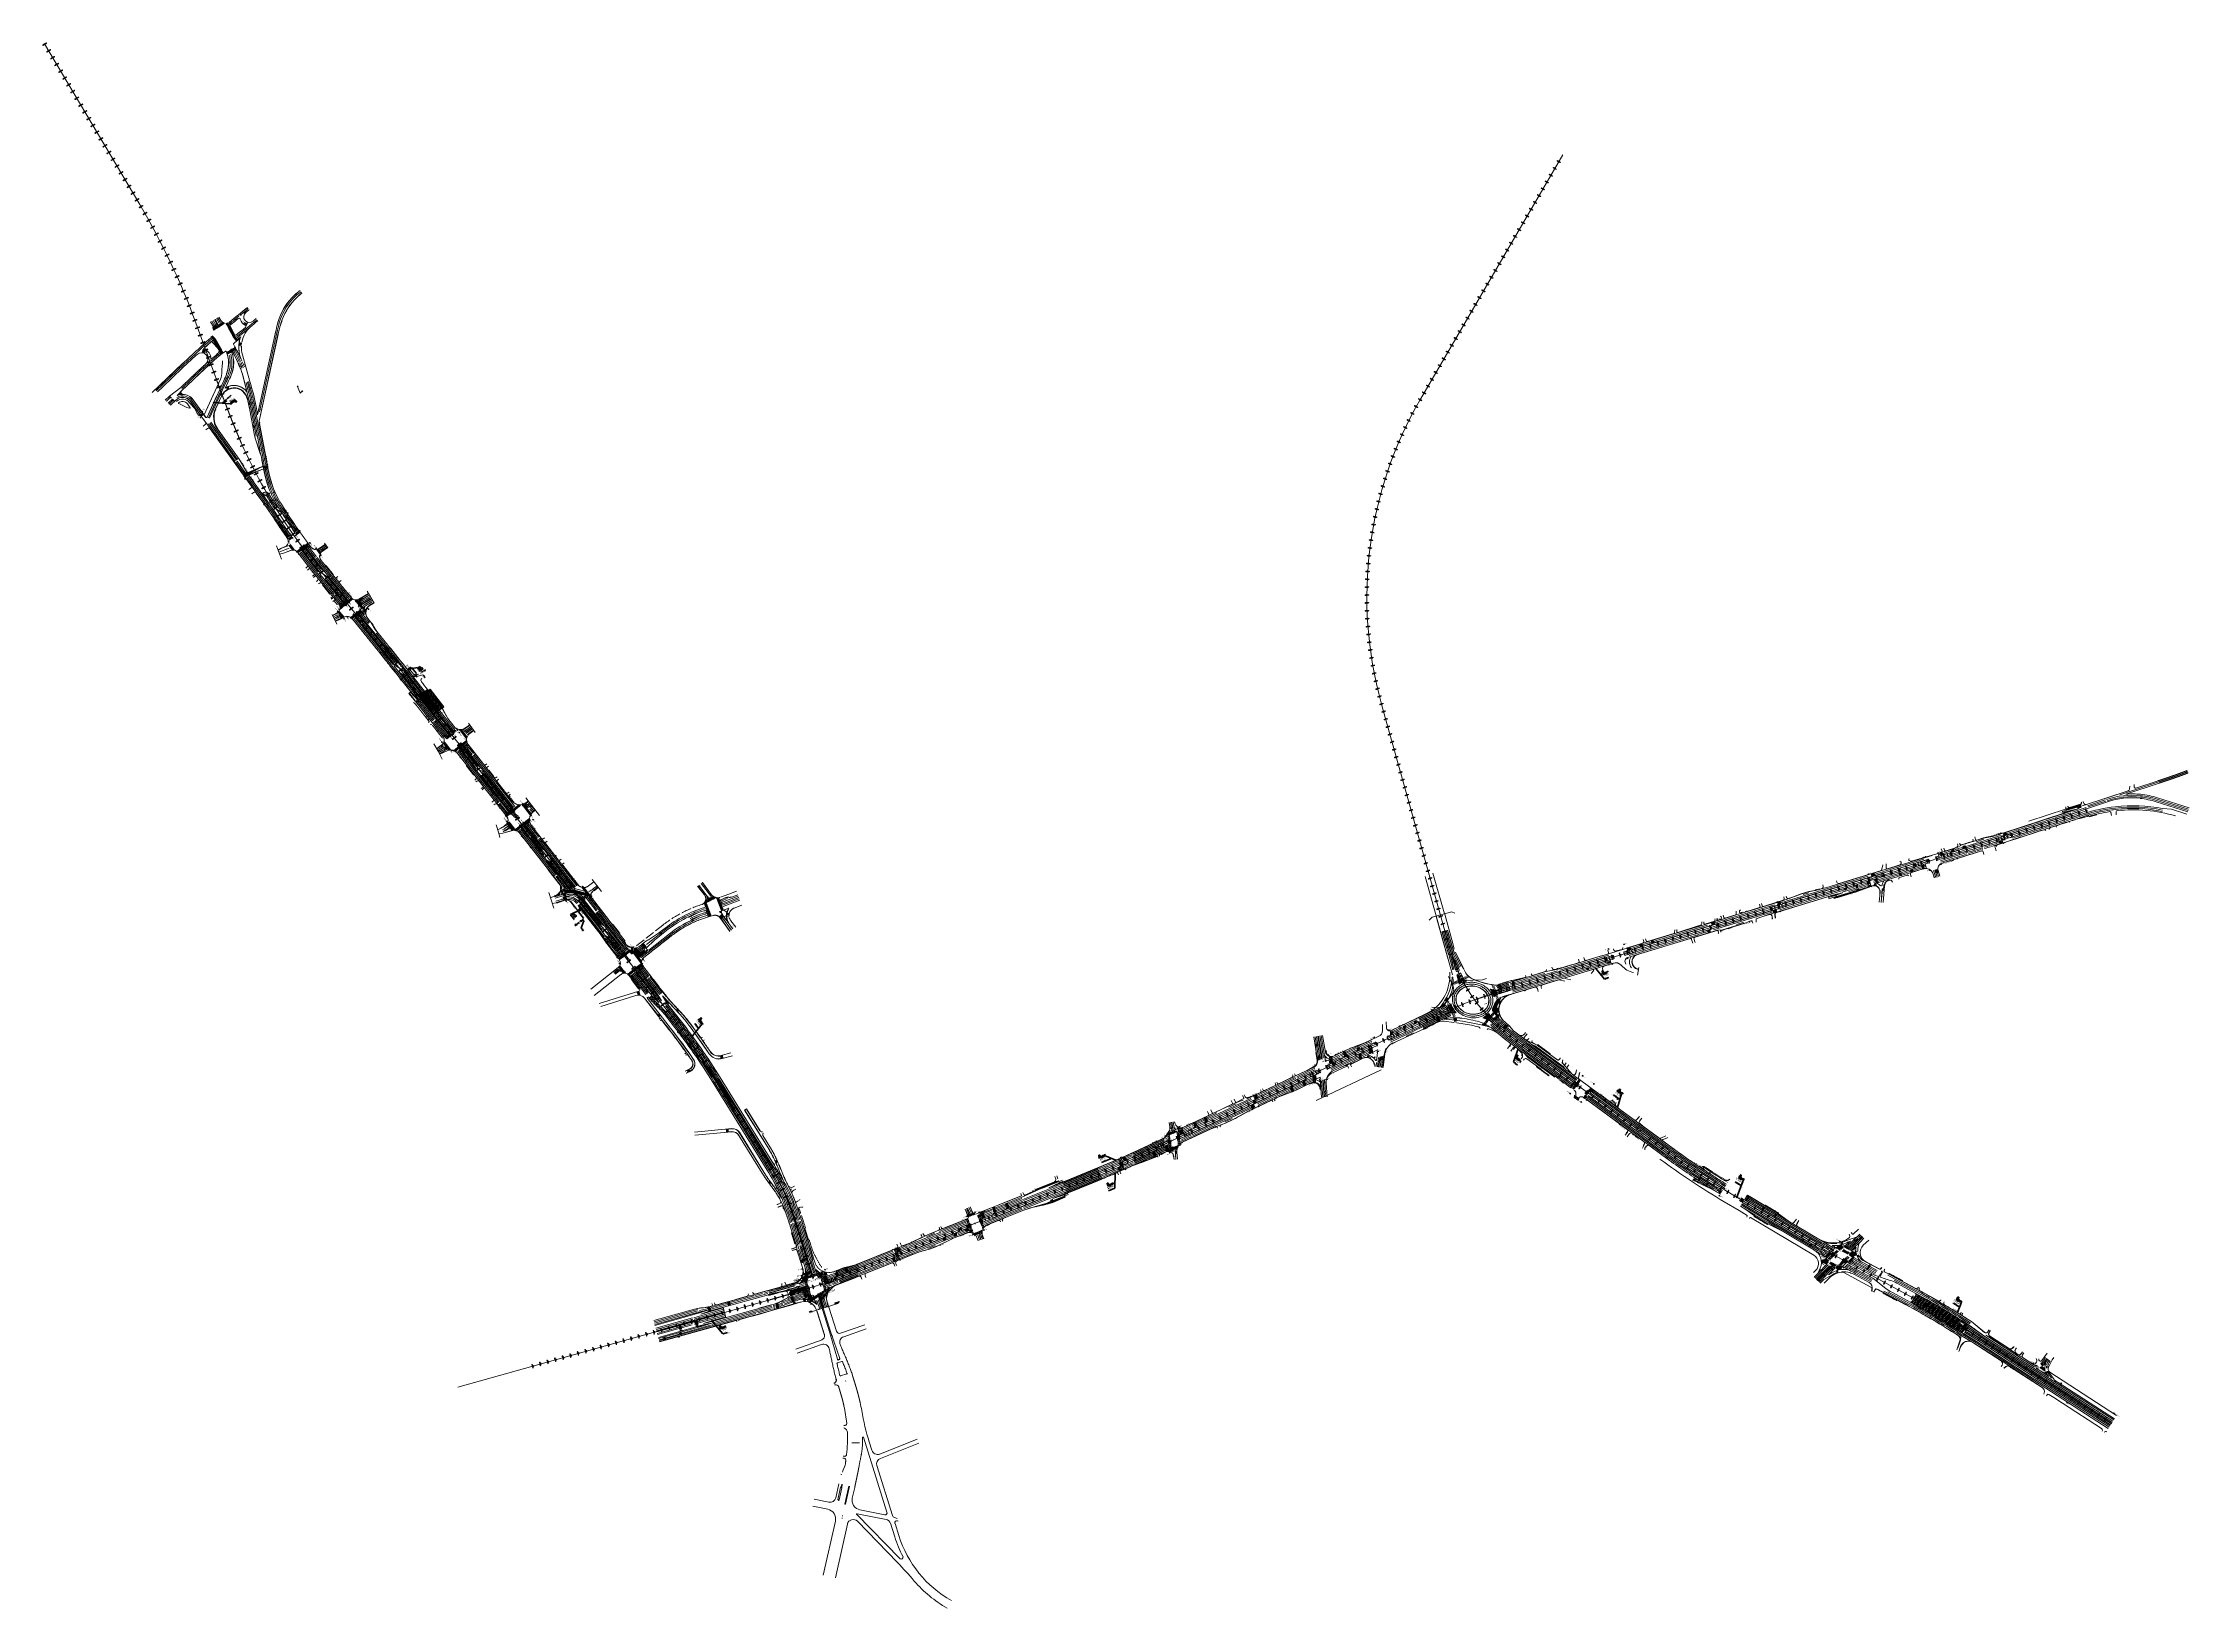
# Model space of a CAD drawing. Header units: millimetres. Extents: x 523446 to 528898, y 388189 to 392165.
import ezdxf
from ezdxf.enums import TextEntityAlignment as Align

# ---------------------------------------------------------------- set-up
doc = ezdxf.new("R2010")
doc.units = ezdxf.units.MM
doc.header["$PDSIZE"] = 5
for name, pattern in [('33', [6, 3, -3]), ('ACAD_ISO02W100', [15, 12, -3]), ('ACAD_ISO03W100', [30, 12, -18]), ('ACAD_ISO04W100', [30, 24, -3, 0, -3]), ('CONTINOUS', [0]), ('DASHEDX2', [38.1, 25.4, -12.7]), ('白色虚线3米', [6, 3, -3])]:
    doc.linetypes.add(name, pattern=pattern)
for name, color, linetype, lineweight in [('0-000-1电子警察', 1, 'Continuous', 40), ('0-000-电子警察', 1, 'Continuous', 40), ('0-000-示例人行道绿化带新建单管', 10, 'chen', 0), ('0-000-示例现有手井', 30, 'Continuous', 0), ('0-000-示例走线', 3, 'Continuous', 40), ('0-lyg新增电子警察', 1, 'Continuous', 40), ('0-TL-匝道控制', 6, 'Continuous', 40), ('0-TL-电视监控（新建）', 6, 'Continuous', 40), ('0-新增匝道控制系统', 7, 'Continuous', 40), ('0-现状交通设施2018', 7, 'Continuous', 0), ('0-现状信号灯', 7, 'Continuous', 40), ('000-scy-中分带', 2, 'Continuous', 60), ('000-scy-机动车道线', 5, 'Continuous', 60), ('000-scy-车道标线(实)', 7, 'Continuous', 40), ('xubx地面', 7, 'CONTINOUS', 40), ('人行横道', 7, 'Continuous', 30), ('设计范围', 7, 'Continuous', 40)]:
    doc.layers.add(name, color=color, linetype=linetype, lineweight=lineweight)
for name, color, linetype in [('0-打图框', 7, 'Continuous'), ('000', 7, 'Continuous'), ('000-scy-公交站台', 7, 'Continuous'), ('000-scy-护栏', 160, 'ACAD_ISO03W100'), ('000-scy-箭头', 7, 'Continuous'), ('000-scy-道路标线', 122, '白色虚线3米'), ('FZZD-标注路线桩号', 7, 'Continuous'), ('GSS-标注路线桩号', 7, 'Continuous'), ('JQDD-标注路线桩号', 7, 'Continuous'), ('MEDS道路平面中线-FZZD', 7, 'Continuous'), ('MEDS道路平面中线-GSS', 7, 'Continuous'), ('MEDS道路平面中线-JQDD', 7, 'Continuous'), ('N', 3, 'Continuous'), ('xucdx', 6, 'Continuous'), ('xu人行横道', 7, 'CONTINOUS'), ('xu公交站台', 8, 'CONTINOUS'), ('中央绿化带', 3, 'Continuous'), ('交通工程', 7, 'Continuous'), ('侧分带与渠化岛', 3, 'Continuous'), ('公交港湾', 1, 'Continuous'), ('无障碍填充', 3, 'Continuous'), ('机动车边线', 5, 'Continuous'), ('标注', 3, 'Continuous'), ('标注-标志牌桩号', 3, 'Continuous'), ('标线（实）', 1, 'Continuous'), ('标线（虚）', 1, '33'), ('桥台', 7, 'CONTINOUS'), ('渠化岛', 4, 'Continuous'), ('箭头', 7, 'Continuous'), ('车行道边线', 5, 'ACAD_ISO04W100'), ('转盘', 5, 'Continuous'), ('道路中线_zx', 2, 'ACAD_ISO04W100')]:
    doc.layers.add(name, color=color, linetype=linetype)
doc.layers.add('PP-COM', color=7, linetype='Continuous', plot=False)
doc.styles.add('FSDB', font='szytxt_s.shx', dxfattribs={"width": 0.5, "bigfont": 'hztxt.shx'})
doc.styles.add('HZTXT_S', font='TXT_S.shx', dxfattribs={"width": 0.75, "bigfont": 'HZTXT.shx'})
doc.styles.add('MEDS', font='TXT_S.SHX', dxfattribs={"width": 0.75, "bigfont": 'hztxt.shx'})
doc.styles.get("Standard").update_dxf_attribs({"font": ''})
doc.styles.add('公司字体2', font='simhei.ttf', dxfattribs={"width": 0.8})
doc.styles.add('图廓-黑体', font='simhei.ttf')
doc.styles.add('武汉市政院', font='szytxt_s.shx', dxfattribs={"width": 0.6, "height": 3.75, "bigfont": 'hztxt.shx'})
doc.styles.get('Standard').set_extended_font_data('SimSun')
doc.linetypes.add('chen', pattern='A,12.7,-5.08,["单",FSDB,S=5,R=0,X=-2.54,Y=-1.27],-5.08', length=22.86)
pattern_1 = [(65, (3.8038, 1.54703), (-0.24571427885, 0.67509443278), [1.524, -0.508]), (155, (4.0185, 2.00743), (-0.24571427885, 0.67509443278), [1.524, -0.508])]
pattern_2 = [(0, (0, 0), (0, 1.397), [1.016, -0.381]), (90, (0, 0), (-1.397, 9e-17), [1.016, -0.381])]
pattern_3 = [(75, (-8.0435, -6.3544), (-2.453451599, 0.657400375), []), (165, (-8.0435, -6.3544), (-0.657400375, -2.453451599), [])]
pattern_4 = [(0, (0, 0), (0, 0.6985), [0.508, -0.1905]), (90, (0, 0), (-0.6985, 4e-17), [0.508, -0.1905])]

# ---------------------------------------------------------------- blocks, each defined once
blk = doc.blocks.new('导（右合流）')
h = blk.add_hatch(color=4)
edge = h.paths.add_edge_path()
edge.add_line((-68, -231), (-86, -279))
edge.add_arc((450, -474), 570, 160, 180)
edge.add_line((-120, -474), (-120, -600))
edge.add_line((-120, -600), (-150, -600))
edge.add_line((-150, -600), (-150, -474))
edge.add_arc((450, -474), 600, 160, 180, ccw=False)
edge.add_line((-114, -269), (-96, -220))
edge.add_line((-96, -220), (-124, -210))
edge.add_line((-124, -210), (0, 0))
edge.add_line((0, 0), (-40, -241))
edge.add_line((-40, -241), (-68, -231))
at = {"color": 4}
blk.add_lwpolyline([(-68, -231), (-86, -279, 0.0874887), (-120, -474), (-120, -600), (-150, -600), (-150, -474, -0.0874887), (-114, -269), (-96, -220), (-124, -210), (0, 0), (-40, -241)], format="xyb", close=True, dxfattribs=at)
blk = doc.blocks.new('fsdfsdf')
at = {"layer": '人行横道'}
for points in [[(524676, 390229), (524675.2, 390228), (524675.8, 390228.5), (524677, 390228.3), (524679.4, 390230.2), (524679.3, 390230.3), (524677.4, 390228.9), (524676.5, 390229), (524677.1, 390229.5)], [(524677.2, 390227.4), (524676, 390226.9), (524676.6, 390227.3), (524676.8, 390228.5), (524679.3, 390230.3), (524679.4, 390230.1), (524677.5, 390228.8), (524677.4, 390227.9), (524678, 390228.3)]]:
    blk.add_hatch(color=4, dxfattribs=at).paths.add_polyline_path(points)
blk = doc.blocks.new('zx')
blk.add_hatch(color=0).paths.add_polyline_path([(0.075, -1.2), (0.225, -1.2), (0, 0), (-0.225, -1.2), (-0.075, -1.2), (-0.075, -3), (0.075, -3)])
at = {"color": 0}
for p, q in [((0, 0), (-0.225, -1.2)), ((0.225, -1.2), (0, 0)), ((-0.075, -1.2), (-0.225, -1.2)), ((-0.075, -1.2), (-0.075, -3)), ((-0.075, -3), (0.075, -3)), ((0.075, -3), (0.075, -1.2)), ((0.075, -1.2), (0.225, -1.2))]:
    blk.add_line(p, q, dxfattribs=at)
blk = doc.blocks.new('y')
blk.add_hatch(color=0).paths.add_polyline_path([(0.55, 0.225), (0.55, -0.275), (0.75, 0.525), (0.55, 1.275), (0.55, 0.825), (0, 0), (0, -1.725), (0.15, -1.725), (0.15, -0.375)])
at = {"color": 0}
for p, q in [((0, 0), (0.55, 0.825)), ((0.15, -0.375), (0.55, 0.225)), ((0.75, 0.525), (0.55, 1.275)), ((0.55, 0.825), (0.55, 1.275)), ((0.55, -0.275), (0.75, 0.525)), ((0.55, -0.275), (0.55, 0.225)), ((0, -1.725), (0, 0)), ((0, -1.725), (0.15, -1.725)), ((0.15, -1.725), (0.15, -0.375))]:
    blk.add_line(p, q, dxfattribs=at)
blk = doc.blocks.new('减速让行线')
h = blk.add_hatch(color=4)
h.paths.add_polyline_path([(60, 0), (-60, 0), (0, -300)])
h.paths.add_polyline_path([(36, -45), (-36, -45), (0, -224)], flags=16)
at = {"color": 4}
for points in [[(60, 0), (-60, 0), (0, -300)], [(36, -45), (-36, -45), (0, -224)]]:
    blk.add_lwpolyline(points, close=True, dxfattribs=at)
blk = doc.blocks.new('导（掉头）')
h = blk.add_hatch(color=4)
edge = h.paths.add_edge_path()
edge.add_line((50, -600), (50, -140))
edge.add_arc((0, -140), 50, 0, 180)
edge.add_line((-50, -140), (-50, -200))
edge.add_line((-50, -200), (-10, -200))
edge.add_line((-10, -200), (-70, -440))
edge.add_line((-70, -440), (-130, -200))
edge.add_line((-130, -200), (-90, -200))
edge.add_line((-90, -200), (-90, -90))
edge.add_arc((0, -90), 90, 0, 180, ccw=False)
edge.add_line((90, -90), (90, -600))
edge.add_line((90, -600), (50, -600))
at = {"color": 4}
blk.add_lwpolyline([(50, -600), (50, -140, 1), (-50, -140), (-50, -200), (-10, -200), (-70, -440), (-130, -200), (-90, -200), (-90, -90, -1), (90, -90), (90, -600)], format="xyb", close=True, dxfattribs=at)
blk = doc.blocks.new('箭头（调头）')
at = {"color": 0}
blk.add_lwpolyline([(0, 0, 0.4, 0.4, 0), (0, 5.1, 0.4, 0.4, 1), (-1.4, 5.1, 0.4, 0.4, 0), (-1.4, 4, 1.2, 0, 0), (-1.4, 1.6, 0, 0, 0)], format="xyseb", dxfattribs=at)
blk = doc.blocks.new('FX_ZY')
at = {"layer": '000-scy-箭头', "lineweight": 0}
blk.add_hatch(color=7, dxfattribs=at).paths.add_polyline_path([(0, 3), (-0.2, 1.8), (-0.1, 1.8), (-0.1, 0), (0.1, 0), (0.1, 0.2), (0.5, 0.6), (0.5, 0.1), (0.7, 0.9), (0.5, 1.7), (0.5, 1.2), (0.1, 0.8), (0.1, 1.8), (0.2, 1.8)])
blk = doc.blocks.new('箭头新国标')
at = {"linetype": 'Continuous'}
blk.add_hatch(color=256, dxfattribs=at).paths.add_polyline_path([(525627, 389043.7), (525626.9, 389043.2), (525626.7, 389042.8), (525626.6, 389042.5), (525626.6, 389042.1), (525626.5, 389041.8), (525626.5, 389041.3), (525626.5, 389040.7), (525626.5, 389039.9), (525626.8, 389039.9), (525626.8, 389040.7), (525626.8, 389041.3), (525626.8, 389041.7), (525626.9, 389042.1), (525626.9, 389042.4), (525627, 389042.8), (525627.1, 389043.2), (525627.3, 389043.6), (525627.6, 389043.5), (525628, 389045.9), (525626.8, 389043.8)])
at = {"linetype": 'ByBlock'}
blk.add_line((525626.8, 389039.9), (525626.5, 389039.9), dxfattribs=at)
for points in [[(525626.5, 389039.9), (525626.5, 389040.7), (525626.5, 389041.3), (525626.5, 389041.8), (525626.6, 389042.1), (525626.6, 389042.5), (525626.7, 389042.8), (525626.9, 389043.2), (525627, 389043.7)], [(525626.8, 389039.9), (525626.8, 389040.7), (525626.8, 389041.3), (525626.8, 389041.7), (525626.9, 389042.1), (525626.9, 389042.4), (525627, 389042.8), (525627.1, 389043.2), (525627.3, 389043.6)]]:
    blk.add_lwpolyline(points)
at = {"color": 0, "linetype": 'Continuous'}
blk.add_lwpolyline([(525627, 389043.7), (525626.8, 389043.8), (525628, 389045.9), (525627.6, 389043.5), (525627.3, 389043.6)], dxfattribs=at)
blk = doc.blocks.new('qqewew')
at = {"layer": '标注-标志牌桩号', "color": 3, "style": '武汉市政院', "width": 0.75}
blk.add_text('2500×2000', height=1.75, dxfattribs=at).set_placement((11624, 1489), align=Align.CENTER)
blk = doc.blocks.new('A$C400D5A37')
at = {"layer": 'N'}
blk.add_hatch(color=7, dxfattribs=at).paths.add_polyline_path([(1.3, 0), (0, 0.3), (0.8, 0.3), (1.6, 1.2), (4.7, 1.2), (4.7, 1), (2.3, 0.9), (1.7, 0.3), (2.4, 0.3)])
at = {"layer": 'N', "color": 7}
for p, q in [((0, 0.3), (0.8, 0.3)), ((1.3, 0), (0, 0.3)), ((1.6, 1.2), (0.8, 0.3)), ((2.4, 0.3), (1.3, 0)), ((1.6, 1.2), (4.7, 1.2)), ((2.3, 0.9), (1.7, 0.3)), ((1.7, 0.3), (2.4, 0.3)), ((2.3, 0.9), (4.7, 1))]:
    blk.add_line(p, q, dxfattribs=at)
blk = doc.blocks.new('A$C0B7F7BA9')
at = {"layer": 'N'}
blk.add_hatch(color=7, dxfattribs=at).paths.add_polyline_path([(2.8, 0.7), (2.8, 0.5), (0, 0.8), (0, 0.5), (2.8, 0.2), (2.8, 0), (4.7, 0.1)])
at = {"layer": 'N', "color": 7}
for p, q in [((2.8, 0.5), (0, 0.8)), ((2.8, 0.2), (0, 0.5)), ((2.3, 0.2), (2.5, 0.3)), ((4.7, 0.1), (2.8, 0.7)), ((3, 0.3), (2.8, 0.3)), ((4.7, 0.1), (2.8, 0))]:
    blk.add_line(p, q, dxfattribs=at)
blk = doc.blocks.new('A$C6C6F1A49')
blk.add_lwpolyline([(-13, 19), (-13, 12)])
at = {"layer": 'PP-COM'}
for p, q in [((-22, 11), (-20, 11)), ((-19, -3), (-22, 11)), ((-20, 11), (-20, 15)), ((-19, -3), (-16, 11)), ((-18, 11), (-18, 12)), ((-16, 11), (-18, 11))]:
    blk.add_line(p, q, dxfattribs=at)
for centre, radius, start, end in [((-16, 15), 4.5, 90, 180), ((-16, 12), 2.25, 90, 180), ((-16, 15), 4.5, 60, 90), ((-16, 12), 2.25, 0, 90)]:
    blk.add_arc(centre, radius, start, end, dxfattribs=at)
blk = doc.blocks.new('A$C7BEC6FD5')
at = {"layer": 'PP-COM', "lineweight": -3}
blk.add_hatch(color=256, dxfattribs=at).paths.add_polyline_path([(6, 15), (6, -1), (8, -1), (8, 26), (10, 26), (7, 44), (3, 26), (6, 26), (6, 21, 0.131652), (3, 22, 0.414214), (-1, 18), (-1, 14), (-3, 14), (0, 0), (3, 14), (1, 14), (1, 15, -0.414214), (3, 18, -0.414214)])
at = {"layer": 'PP-COM'}
for p, q in [((-3, 14), (-1, 14)), ((0, 0), (-3, 14)), ((-1, 14), (-1, 18)), ((0, 0), (3, 14)), ((1, 14), (1, 15)), ((3, 14), (1, 14))]:
    blk.add_line(p, q, dxfattribs=at)
at = {"layer": 'PP-COM', "lineweight": -3}
for p, q in [((3, 26), (7, 44)), ((6, 26), (3, 26)), ((6, 21), (6, 26)), ((6, -1), (6, 15)), ((7, 44), (10, 26)), ((10, 26), (8, 26)), ((8, 26), (8, -1)), ((8, -1), (6, -1))]:
    blk.add_line(p, q, dxfattribs=at)
at = {"layer": 'PP-COM'}
for centre, radius, start, end in [((3, 18), 4.5, 90, 180), ((3, 15), 2.25, 90, 180), ((3, 18), 4.5, 60, 90), ((3, 15), 2.25, 0, 90)]:
    blk.add_arc(centre, radius, start, end, dxfattribs=at)
blk = doc.blocks.new('7')
at = {"layer": '0-现状信号灯', "linetype": 'Continuous', "lineweight": 0, "ltscale": 0.005}
for p, q in [((525414.9, 388753.4), (525416.6, 388753.9)), ((525415.4, 388751.6), (525414.9, 388753.4)), ((525417.2, 388752.2), (525415.4, 388751.6)), ((525415.9, 388753.3), (525415.6, 388752.5)), ((525416.2, 388753.3), (525415.7, 388752.4)), ((525416.4, 388753.1), (525415.9, 388752.3)), ((525416.5, 388752.9), (525416.2, 388752.3)), ((525416.6, 388753.9), (525417.2, 388752.2))]:
    blk.add_line(p, q, dxfattribs=at)
blk.add_ellipse((525416, 388752.8), major_axis=(0.365, 0.365), ratio=1, start_param=3.156470216024712, end_param=9.439655523204298, dxfattribs=at)
blk = doc.blocks.new('A$C30E15DA7')
at = {"layer": '0-TL-电视监控（新建）'}
for p, q in [((2.8, 3.7), (2.4, 3.9)), ((2.9, 3.2), (3.5, 4.3)), ((2.9, 3.2), (3.4, 3)), ((3.3, 3), (3.9, 4)), ((3.3, 3), (3.9, 4)), ((3.4, 3), (4, 4)), ((3.5, 4.3), (4, 4))]:
    blk.add_line(p, q, dxfattribs=at)
for points in [[(4.8, 0), (0.4, 2.1, -0.42662), (0.1, 3.2, -0.216931)], [(0.1, 3.2), (0.6, 4.1, -0.414214), (1.9, 4.5), (2.5, 4.2)]]:
    blk.add_lwpolyline(points, format="xyb", dxfattribs=at)
for points in [[(2.6, 4.4), (2.4, 3.9)], [(3.1, 4.1), (2.6, 4.4)]]:
    blk.add_lwpolyline(points, dxfattribs=at)
for centre, major_axis, start_param, end_param in [((3.3, 3.7), (0.487, 0.128), 2.858011, 3.731254), ((3.3, 3.7), (0.487, 0.128), 1.002992, 1.854378), ((3.5, 3.6), (0.149, -0.569), 5.898742, 8.260282)]:
    blk.add_ellipse(centre, major_axis=major_axis, ratio=1, start_param=start_param, end_param=end_param, dxfattribs=at)
blk = doc.blocks.new('A$C4C9C7EF5')
at = {"layer": '0-TL-电视监控（新建）', "linetype": 'ByBlock', "lineweight": 0, "true_color": 0xffffff}
blk.add_hatch(color=7, dxfattribs=at).paths.add_polyline_path([(0, 1.4), (2.5, 2.7), (3.3, 1.3), (0.7, 0)])
at = {"layer": '0-000-示例走线'}
blk.add_lwpolyline([(0, 1.4), (2.5, 2.7), (3.3, 1.3), (0.7, 0)], close=True, dxfattribs=at)
at = {"layer": '0-000-示例走线', "style": 'HZTXT_S', "width": 0.75}
blk.add_text('SC1', height=1.8, rotation=27.3616, dxfattribs=at).set_placement((1, 0))
blk = doc.blocks.new('A$C43B75757')
at = {"layer": '0-TL-匝道控制', "linetype": 'Continuous'}
blk.add_hatch(color=3, dxfattribs=at).paths.add_polyline_path([(1.6, 3.3), (2.1, 3.3), (2.1, 1.4), (3.1, 2.3), (3.1, 1.7), (1.8, 0.5), (0.6, 1.8), (0.6, 2.4), (1.6, 1.3)])
at = {"layer": '0-TL-匝道控制', "color": 0, "linetype": 'Continuous'}
for points in [[(0, 3.7), (3.7, 3.7), (3.7, 0), (0, 0)], [(0.2, 3.5), (3.4, 3.5), (3.4, 0.4), (0.2, 0.4)]]:
    blk.add_lwpolyline(points, close=True, dxfattribs=at)
at = {"layer": '0-TL-匝道控制', "color": 1, "linetype": 'ACAD_ISO02W100', "ltscale": 0.01, "const_width": 0.05}
blk.add_lwpolyline([(1.4, 1.8), (0.6, 2.7), (0.9, 3.1), (1.8, 2.2), (2.8, 3.1), (3.1, 2.7), (2.2, 1.8), (3.1, 0.8), (2.8, 0.5), (1.8, 1.4), (0.9, 0.5), (0.5, 0.9)], close=True, dxfattribs=at)
at = {"layer": '0-TL-匝道控制', "color": 3, "linetype": 'ACAD_ISO02W100', "ltscale": 0.01, "const_width": 0.05}
blk.add_lwpolyline([(1.6, 3.3), (2.1, 3.3), (2.1, 1.4), (3.1, 2.3), (3.1, 1.7), (1.8, 0.5), (0.6, 1.8), (0.6, 2.4), (1.6, 1.3), (1.6, 3.3)], dxfattribs=at)
blk = doc.blocks.new('A$C7DAD36AF')
at = {"layer": '0-TL-匝道控制'}
blk.add_lwpolyline([(0.9, 14.8), (7, 14.8), (7, 7.8), (0.9, 7.8)], close=True, dxfattribs=at)
at = {"layer": '0-TL-匝道控制', "linetype": 'Continuous', "char_height": 2, "attachment_point": 1}
for s, insert in [('{\\fSimSun|b0|i0|c134|p2;开放}', (1.3, 10.8)), ('{\\fSimSun|b0|i0|c134|p2;匝道}', (1.4, 14.3))]:
    blk.add_mtext_dynamic_manual_height_columns(s, width=15.357, gutter_width=10, heights=[0], dxfattribs=dict(at, insert=insert))
blk = doc.blocks.new('JICHU')
at = {"layer": '0-lyg新增电子警察', "linetype": 'Continuous', "ltscale": 0.005}
for p, q in [((1841.3, 752.3), (1841.3, 753.2)), ((1841.3, 753.2), (1842.2, 753.2)), ((1842.2, 752.3), (1841.3, 752.3)), ((1841.8, 752.5), (1841.5, 752.7)), ((1841.9, 752.5), (1841.6, 752.9)), ((1842, 752.6), (1841.6, 752.9)), ((1842, 752.7), (1841.7, 753)), ((1842.2, 753.2), (1842.2, 752.3))]:
    blk.add_line(p, q, dxfattribs=at)
blk.add_circle((1841.8, 752.7), 0.258, dxfattribs=at)
blk = doc.blocks.new('buguangdeng')
at = {"layer": '0-000-电子警察', "color": 1, "lineweight": 25}
for p, q in [((530131.8, 378169.7), (530132.2, 378171)), ((530132.6, 378170), (530131.8, 378169.7)), ((530132.2, 378171), (530132.7, 378170.4)), ((530132.6, 378170), (530132.7, 378170.4)), ((530132.7, 378170.4), (530132.6, 378170)), ((530133.5, 378169.7), (530132.6, 378170)), ((530132.7, 378170.4), (530133.6, 378170.1)), ((530133.6, 378170.1), (530133.5, 378169.7))]:
    blk.add_line(p, q, dxfattribs=at)
at = {"layer": '0-000-电子警察', "lineweight": 25}
blk.add_arc((530132, 378170.4), 0.379, 75.3285, 252.4887, dxfattribs=at)
blk = doc.blocks.new('sxj')
at = {"layer": '0-000-电子警察', "lineweight": 25}
h = blk.add_hatch(color=256, dxfattribs=at)
h.paths.add_polyline_path([(530134.3, 378171.4), (530133, 378171.8), (530132.8, 378171), (530134, 378170.6)])
h.paths.add_polyline_path([(530132.8, 378171), (530133, 378171.8), (530132, 378172.1), (530131.8, 378171.3)])
h.paths.add_polyline_path([(530131, 378171.5), (530131.9, 378171.7), (530131.2, 378172.3)])
at = {"layer": '0-000-电子警察', "color": 1, "lineweight": 25}
blk.add_line((530131.2, 378172.3), (530131, 378171.5), dxfattribs=at)
blk.add_line((530131.2, 378172.3), (530131, 378171.5), dxfattribs=at)
at = {"layer": '0-000-电子警察', "lineweight": 25}
for p, q in [((530131.9, 378171.7), (530131, 378171.5)), ((530131, 378171.5), (530131.9, 378171.7)), ((530131.9, 378171.7), (530131.2, 378172.3)), ((530131.9, 378171.7), (530131.2, 378172.3)), ((530132, 378172.1), (530131.8, 378171.3)), ((530131.8, 378171.3), (530134, 378170.6)), ((530134.3, 378171.4), (530132, 378172.1)), ((530134, 378170.6), (530134.3, 378171.4))]:
    blk.add_line(p, q, dxfattribs=at)
blk = doc.blocks.new('现状手井')
at = {"layer": '0-000-示例现有手井', "linetype": 'Continuous', "ltscale": 0.005, "const_width": 0.028}
for points in [[(759, 469), (762, 469), (762, 467), (759, 467)], [(759, 469), (761, 469), (761, 468), (759, 468)]]:
    blk.add_lwpolyline(points, close=True, dxfattribs=at)
at = {"layer": '0-000-示例现有手井', "linetype": 'Continuous', "ltscale": 0.005, "insert": (759, 469), "char_height": 0.995, "width": 2.01, "attachment_point": 1, "rotation": 359.3392, "style": '图廓-黑体'}
blk.add_mtext('{\\fTimes New Roman|b0|i0|c238|p18;GA}', dxfattribs=at)

msp = doc.modelspace()

# ---------------------------------------------------------------- hatches: boundary and pattern name
at = {"layer": '0-现状交通设施2018', "linetype": 'ByBlock', "lineweight": 0, "true_color": 0xffffff}
msp.add_hatch(color=7, dxfattribs=at).paths.add_polyline_path([(524939.1, 389857.8), (524940.8, 389859.2), (524945.1, 389853.8), (524943.3, 389852.4)])
at = {"layer": '000', "linetype": 'ByBlock', "lineweight": 0}
h = msp.add_hatch(dxfattribs=at)
h.set_pattern_fill('ANGLE', color=256, scale=0.2, style=0)
h.set_pattern_definition([(0, (-308.1278, 168.5165), (0, 1.397), [1.016, -0.381]), (90, (-308.1278, 168.5165), (-1.397, 9e-17), [1.016, -0.381])])
edge = h.paths.add_edge_path()
edge.add_line((523890.9, 391448.9), (523889.6, 391448.1))
edge.add_line((523892.6, 391442.8), (523893.9, 391443.7))
edge.add_line((523890.9, 391448.9), (523893.9, 391443.7))
edge.add_line((523889.6, 391448.1), (523892.6, 391442.9))
h = msp.add_hatch(dxfattribs=at)
h.set_pattern_fill('ANGLE', color=256, scale=0.2, style=0)
h.set_pattern_definition([(0, (-380.5579, 125.4232), (0, 1.397), [1.016, -0.381]), (90, (-380.5579, 125.4232), (-1.397, 9e-17), [1.016, -0.381])])
edge = h.paths.add_edge_path()
edge.add_line((523920.3, 391447), (523934.1, 391421.1))
edge.add_arc((544381.2, 366668.3), 32105.8, 129.55843, 129.56936)
edge.add_line((523929.4, 391417.2), (523915.5, 391443.2))
edge.add_arc((543886.2, 366824.6), 31700.2, 129.03802, 129.04907, ccw=False)
h = msp.add_hatch(dxfattribs=at)
h.set_pattern_fill('ANGLE', color=256, scale=0.2, style=0)
h.set_pattern_definition(pattern_2)
edge = h.paths.add_edge_path()
edge.add_line((523878.1, 391410), (523882.6, 391414.1))
edge.add_arc((523787.7, 391523.9), 179, 306.9104, 307.0187)
edge.add_arc((523790.7, 391521.9), 175.7, 306.6229, 306.8192)
edge.add_arc((523793.5, 391520.1), 172.5, 306.416, 306.6158)
edge.add_arc((523796.4, 391518.4), 169.4, 306.2052, 306.4086)
edge.add_arc((523799.1, 391516.7), 166.4, 305.9907, 306.1976)
edge.add_arc((523801.8, 391515.1), 163.6, 305.7723, 305.9828)
edge.add_arc((523804.4, 391513.6), 160.8, 305.5501, 305.7642)
edge.add_arc((523806.9, 391512.1), 158.2, 305.3241, 305.5417)
edge.add_arc((523809.4, 391510.7), 155.6, 305.0943, 305.3154)
edge.add_arc((523811.8, 391509.4), 153.1, 304.8606, 305.0853)
edge.add_arc((523814.2, 391508.1), 150.7, 304.6232, 304.7303)
edge.add_line((523878.1, 391410), (523895.2, 391380.8))
edge.add_line((523882.5, 391414.3), (523900.1, 391384.3))
edge.add_line((523881.7, 391415.7), (523881.7, 391415.7))
h = msp.add_hatch(dxfattribs=at)
h.set_pattern_fill('ANGLE', color=256, scale=0.2, style=0)
h.set_pattern_definition([(0, (-256.7417, 73.6247), (0, 1.397), [1.016, -0.381]), (90, (-256.7417, 73.6247), (-1.397, 9e-17), [1.016, -0.381])])
edge = h.paths.add_edge_path()
edge.add_arc((523485.5, 391146.7), 500, 27.9273, 28.6417)
edge.add_line((523923.1, 391385.2), (523925, 391380.9))
edge.add_line((523925, 391380.9), (523925.5, 391379.5))
edge.add_line((523923.1, 391385.2), (523924.4, 391386.2))
edge.add_line((523925.5, 391379.5), (523927.3, 391380.8))
h = msp.add_hatch(dxfattribs=at)
h.set_pattern_fill('ANGLE', color=256, scale=0.2, style=0)
h.set_pattern_definition([(0, (-225.7997, -19.4856), (0, 1.397), [1.016, -0.381]), (90, (-225.7997, -19.4856), (-1.397, 9e-17), [1.016, -0.381])])
edge = h.paths.add_edge_path()
edge.add_arc((523056.6, 390903.8), 966.3, 11.0869, 11.1085, ccw=False)
edge.add_arc((523076.3, 390906.9), 946.4, 11.1085, 11.1306, ccw=False)
edge.add_arc((523095.2, 390909.9), 927.3, 11.1306, 11.1531, ccw=False)
edge.add_arc((523113.3, 390912.7), 908.9, 11.1531, 11.1761, ccw=False)
edge.add_arc((523130.8, 390915.4), 891.3, 11.1761, 11.1996, ccw=False)
edge.add_arc((523147.6, 390918), 874.3, 11.1996, 11.2235, ccw=False)
edge.add_arc((523163.7, 390920.5), 857.9, 11.2235, 11.2478, ccw=False)
edge.add_arc((523179.3, 390922.8), 842.2, 11.2478, 11.2726, ccw=False)
edge.add_arc((523194.3, 390925.1), 827, 11.2726, 11.2979, ccw=False)
edge.add_arc((523208.8, 390927.3), 812.4, 11.2979, 11.3236, ccw=False)
edge.add_arc((523222.8, 390929.3), 798.3, 11.3236, 11.3498, ccw=False)
edge.add_arc((523236.4, 390931.3), 784.6, 11.3498, 11.3764, ccw=False)
edge.add_arc((523249.4, 390933.2), 771.4, 11.3764, 11.4035, ccw=False)
edge.add_arc((523262.1, 390935), 758.7, 11.4035, 11.431, ccw=False)
edge.add_arc((523274.3, 390936.7), 746.3, 11.431, 11.459, ccw=False)
edge.add_arc((523286.2, 390938.4), 734.4, 11.459, 11.4874, ccw=False)
edge.add_arc((523297.6, 390940), 722.8, 11.4874, 11.5163, ccw=False)
edge.add_arc((523308.8, 390941.5), 711.6, 11.5163, 11.5457, ccw=False)
edge.add_arc((523319.6, 390942.9), 700.8, 11.5457, 11.5755, ccw=False)
edge.add_arc((523330, 390944.3), 690.2, 11.5906, 11.6058, ccw=False)
edge.add_line((524004.8, 391089.8), (523964.8, 391072.9))
edge.add_line((523968.5, 391067), (524006.2, 391083))
edge.add_line((523967.2, 391068.7), (523964.8, 391072.9))
edge.add_line((523968.5, 391067), (523967.2, 391068.7))
h = msp.add_hatch(dxfattribs=at)
h.set_pattern_fill('ANSI37', color=2, scale=0.8, angle=30, style=0)
h.set_pattern_definition(pattern_3)
h.paths.add_polyline_path([(524410.2, 390513.2), (524399.4, 390504.8), (524411.7, 390489.1), (524422.4, 390497.4)])
h = msp.add_hatch(dxfattribs=at)
h.set_pattern_fill('ANSI37', color=2, scale=0.8, angle=30, style=0)
edge = h.paths.add_edge_path()
edge.add_line((524410.2, 390513.2), (524423, 390522.2))
edge.add_arc((524425.7, 390524.6), 3.71, 221.8473, 337.2919)
edge.add_line((524429.2, 390523.2), (524464.3, 390478.1))
edge.add_line((524464.3, 390478.1), (524447, 390465.8))
edge.add_line((524447, 390465.8), (524408.9, 390514.8))
edge.add_line((524408.9, 390514.8), (524410.2, 390513.2))
h = msp.add_hatch(dxfattribs=at)
h.set_pattern_fill('ANSI37', color=2, scale=0.8, angle=30, style=0)
h.set_pattern_definition([(75, (-8.7883, 5.9061), (-2.453451599, 0.657400375), []), (165, (-8.7883, 5.9061), (-0.657400375, -2.453451599), [])])
h.paths.add_polyline_path([(524419.9, 390495.4), (524414.3, 390491.1), (524420.6, 390483.1), (524426.1, 390487.4)])
h = msp.add_hatch(dxfattribs=at)
h.set_pattern_fill('ANSI37', color=2, scale=0.8, angle=30, style=0)
h.set_pattern_definition(pattern_3)
h.paths.add_polyline_path([(524428.6, 390489.4), (524418.1, 390481.1), (524430.9, 390464.8), (524441.5, 390473.2)])
at = {"layer": '000-scy-公交站台', "linetype": 'ByBlock', "lineweight": 0}
h = msp.add_hatch(dxfattribs=at)
h.set_pattern_fill('AR-HBONE', color=256, scale=0.005, angle=20, style=0)
h.paths.add_polyline_path([(524182, 390813.7), (524183.2, 390814.7), (524164.4, 390838.1), (524163.3, 390837.1)])
h = msp.add_hatch(dxfattribs=at)
h.set_pattern_fill('AR-HBONE', color=256, scale=0.005, angle=20, style=0)
h.set_pattern_definition([(65, (82.85703, 32.6748), (-0.24571427885, 0.67509443278), [1.524, -0.508]), (155, (83.0717, 33.1352), (-0.24571427885, 0.67509443278), [1.524, -0.508])])
edge = h.paths.add_edge_path()
edge.add_arc((518663.9, 386351.5), 7061.5, 38.92954, 38.93606, ccw=False)
edge.add_arc((518501.7, 386217.8), 7271.7, 38.93801, 38.94623, ccw=False)
edge.add_arc((518329.4, 386075.8), 7494.9, 38.94623, 38.9542, ccw=False)
edge.add_arc((518146.2, 385925), 7732.3, 38.9542, 38.96193, ccw=False)
edge.add_arc((517950.8, 385764.3), 7985.3, 38.96193, 38.96942, ccw=False)
edge.add_arc((517742.1, 385592.8), 8255.4, 38.96942, 38.97666, ccw=False)
edge.add_arc((517518.7, 385409.4), 8544.4, 38.97666, 38.98365, ccw=False)
edge.add_arc((517279, 385212.7), 8854.5, 38.98365, 38.9904, ccw=False)
edge.add_arc((517021.1, 385001.3), 9187.9, 38.9904, 38.9969, ccw=False)
edge.add_arc((516742.9, 384773.3), 9547.6, 38.9969, 39.00316, ccw=False)
edge.add_arc((516442, 384526.9), 9936.6, 39.00316, 39.00917, ccw=False)
edge.add_arc((516115.3, 384259.6), 10358.7, 39.00917, 39.01494, ccw=False)
edge.add_arc((515759.5, 383968.6), 10818.3, 39.01494, 39.02046, ccw=False)
edge.add_arc((515370.5, 383650.7), 11320.7, 39.02046, 39.02574, ccw=False)
edge.add_arc((514943.5, 383301.9), 11872, 39.02574, 39.03077, ccw=False)
edge.add_arc((514472.5, 382917.5), 12480, 39.03077, 39.03555, ccw=False)
edge.add_arc((513950.6, 382491.6), 13153.6, 39.03555, 39.04009, ccw=False)
edge.add_arc((513368.8, 382017.1), 13904.3, 39.04009, 39.04439, ccw=False)
edge.add_arc((512716.6, 381485.4), 14745.8, 39.04439, 39.04844, ccw=False)
edge.add_arc((511979.9, 380885.2), 15696.1, 39.04844, 39.05224, ccw=False)
edge.add_arc((511141.5, 380202.3), 16777.3, 39.05224, 39.0558, ccw=False)
edge.add_arc((510178.8, 379418.5), 18018.8, 39.0558, 39.05911, ccw=False)
edge.add_arc((509061.9, 378509.4), 19458.9, 39.05911, 39.06218, ccw=False)
edge.add_arc((507750.6, 377442.5), 21149.4, 39.06218, 39.065, ccw=False)
edge.add_arc((506189.5, 376172.7), 23161.7, 39.065, 39.06758, ccw=False)
edge.add_arc((504299.2, 374635.6), 25598, 39.06758, 39.06991, ccw=False)
edge.add_arc((501964, 372737.2), 28607.6, 39.06991, 39.072, ccw=False)
edge.add_arc((499005.8, 370332.9), 32419.6, 39.072, 39.07384, ccw=False)
edge.add_arc((495136.8, 367188.9), 37405, 39.07384, 39.07543, ccw=False)
edge.add_line((524156.7, 390789.3), (524155.5, 390788.4))
edge.add_arc((518661.6, 386349.6), 7063, 38.92954, 38.936, ccw=False)
edge.add_arc((518499.3, 386215.9), 7273.3, 38.938, 38.94622, ccw=False)
edge.add_arc((518327.1, 386073.9), 7496.5, 38.94622, 38.9542, ccw=False)
edge.add_arc((518143.8, 385923.1), 7733.9, 38.9542, 38.96193, ccw=False)
edge.add_arc((517948.4, 385762.4), 7986.8, 38.96193, 38.96941, ccw=False)
edge.add_arc((517739.7, 385590.9), 8257, 38.96942, 38.97665, ccw=False)
edge.add_arc((517516.3, 385407.5), 8545.9, 38.97666, 38.98365, ccw=False)
edge.add_arc((517276.6, 385210.8), 8856, 38.98365, 38.9904, ccw=False)
edge.add_arc((517018.8, 384999.4), 9189.5, 38.9904, 38.9969, ccw=False)
edge.add_arc((516740.5, 384771.4), 9549.2, 38.9969, 39.00316, ccw=False)
edge.add_arc((516439.6, 384525), 9938.1, 39.00316, 39.00917, ccw=False)
edge.add_arc((516112.9, 384257.7), 10360.2, 39.00917, 39.01494, ccw=False)
edge.add_arc((515757.1, 383966.7), 10819.8, 39.01494, 39.02046, ccw=False)
edge.add_arc((515368.1, 383648.8), 11322.2, 39.02046, 39.02574, ccw=False)
edge.add_arc((514941.1, 383300), 11873.6, 39.02574, 39.03077, ccw=False)
edge.add_arc((514470.1, 382915.5), 12481.5, 39.03077, 39.03555, ccw=False)
edge.add_arc((513948.2, 382489.7), 13155.1, 39.03555, 39.04009, ccw=False)
edge.add_arc((513366.4, 382015.2), 13905.9, 39.04009, 39.04439, ccw=False)
edge.add_arc((512714.2, 381483.5), 14747.4, 39.04439, 39.04844, ccw=False)
edge.add_arc((511977.5, 380883.2), 15697.7, 39.04844, 39.05224, ccw=False)
edge.add_arc((511139.1, 380200.4), 16778.9, 39.05224, 39.0558, ccw=False)
edge.add_arc((510176.4, 379416.5), 18020.4, 39.0558, 39.05911, ccw=False)
edge.add_arc((509059.5, 378507.5), 19460.5, 39.05911, 39.06218, ccw=False)
edge.add_arc((507748.2, 377440.5), 21151, 39.06218, 39.065, ccw=False)
edge.add_arc((506187, 376170.7), 23163.4, 39.065, 39.06758, ccw=False)
edge.add_arc((504296.8, 374633.7), 25599.7, 39.06758, 39.06991, ccw=False)
edge.add_arc((501961.5, 372735.2), 28609.3, 39.06991, 39.072, ccw=False)
edge.add_arc((499003.7, 370331.2), 32420.8, 39.07206, 39.07384, ccw=False)
edge.add_line((524173.7, 390765.9), (524173.8, 390765.9))
edge.add_arc((495134.3, 367186.8), 37406.7, 39.07384, 39.07543, ccw=False)
edge.add_line((524174.4, 390765.1), (524175.6, 390766.1))
h = msp.add_hatch(dxfattribs=at)
h.set_pattern_fill('AR-HBONE', color=256, scale=0.005, angle=20, style=0)
edge = h.paths.add_edge_path()
edge.add_line((524522.3, 390330.5), (524521.2, 390329.6))
edge.add_line((524521.2, 390329.6), (524539.6, 390305.9))
edge.add_line((524539.6, 390305.9), (524540.8, 390306.8))
edge.add_line((524540.8, 390306.8), (524522.4, 390330.5))
h = msp.add_hatch(dxfattribs=at)
h.set_pattern_fill('AR-HBONE', color=256, scale=0.005, angle=20, style=0)
h.paths.add_polyline_path([(524578.8, 390317.5), (524577.6, 390316.6), (524589.9, 390300.8), (524591.1, 390301.7)])
h = msp.add_hatch(dxfattribs=at)
h.set_pattern_fill('AR-HBONE', color=256, scale=0.005, angle=20, style=0)
h.set_pattern_definition(pattern_1)
h.paths.add_polyline_path([(524910.4, 389902.6), (524911.6, 389903.5), (524893.1, 389927.1), (524892, 389926.2)])
h = msp.add_hatch(dxfattribs=at)
h.set_pattern_fill('AR-HBONE', color=256, scale=0.005, angle=20, style=0)
h.set_pattern_definition(pattern_1)
h.paths.add_polyline_path([(524910.4, 389902.6), (524911.6, 389903.5), (524893.1, 389927.1), (524892, 389926.2)])
h = msp.add_hatch(dxfattribs=at)
h.set_pattern_fill('ANSI37', color=3, scale=0.3, angle=22, style=0)
h.paths.add_polyline_path([(524940.6, 389786.1), (524942.2, 389787.3), (524960.6, 389763.7), (524959.1, 389762.5)])
h = msp.add_hatch(dxfattribs=at)
h.set_pattern_fill('ANSI37', color=3, scale=0.3, angle=22, style=0)
h.set_pattern_definition([(67, (288.3895, -0.3155), (-0.8767808729, 0.3721713999), []), (157, (288.3895, -0.3155), (-0.3721713999, -0.8767808729), [])])
edge = h.paths.add_edge_path()
edge.add_line((525349.1, 389136.9), (525356.2, 389114.2))
edge.add_line((525356.2, 389114.2), (525358.2, 389114.8))
edge.add_line((525358.2, 389114.8), (525351, 389137.5))
edge.add_line((525351, 389137.5), (525350.9, 389137.9))
edge.add_arc((594036.3, 410766), 72010.2, 197.478197, 197.478507, ccw=False)
edge.add_arc((566538.9, 402108.3), 43182, 197.47851, 197.47902, ccw=False)
edge.add_arc((554760.3, 398400), 30833.4, 197.47902, 197.47974, ccw=False)
edge.add_arc((548226.1, 396343.2), 23983.1, 197.47974, 197.48067, ccw=False)
edge.add_arc((544063.6, 395033.1), 19619.3, 197.48067, 197.48181, ccw=False)
edge.add_arc((541180.3, 394125.8), 16596.7, 197.48181, 197.48315, ccw=False)
edge.add_arc((539067.3, 393461.1), 14381.5, 197.48315, 197.48469, ccw=False)
edge.add_arc((537450.6, 392952.7), 12686.8, 197.48469, 197.48645, ccw=False)
edge.add_arc((536175.9, 392551.9), 11350.6, 197.48645, 197.48841, ccw=False)
edge.add_arc((535142.6, 392227.1), 10267.5, 197.48841, 197.49057, ccw=False)
edge.add_arc((534290, 391959.3), 9373.8, 197.49057, 197.49294, ccw=False)
edge.add_arc((533573.7, 391734.3), 8623, 197.49294, 197.49552, ccw=False)
edge.add_arc((532963.4, 391542.8), 7983.3, 197.49552, 197.49831, ccw=False)
edge.add_arc((532436.9, 391377.6), 7431.5, 197.49831, 197.5013, ccw=False)
edge.add_arc((531978.3, 391233.8), 6950.9, 197.50174, 197.50449, ccw=False)
edge.add_line((525349.1, 389143.4), (525347.2, 389142.8))
edge.add_arc((531974.3, 391232.5), 6948.7, 197.50174, 197.50449)
edge.add_arc((532432.9, 391376.3), 7429.4, 197.49831, 197.5013)
edge.add_arc((532959.4, 391541.5), 7981.2, 197.49552, 197.49831)
edge.add_arc((533569.7, 391733.1), 8620.8, 197.49294, 197.49552)
edge.add_arc((534286, 391958), 9371.6, 197.49057, 197.49294)
edge.add_arc((535138.6, 392225.9), 10265.3, 197.48841, 197.49057)
edge.add_arc((536171.9, 392550.6), 11348.4, 197.48645, 197.48841)
edge.add_arc((537446.6, 392951.4), 12684.6, 197.48469, 197.48645)
edge.add_arc((539063.2, 393459.8), 14379.3, 197.48315, 197.48469)
edge.add_arc((541176.2, 394124.5), 16594.4, 197.48181, 197.48315)
edge.add_arc((544059.4, 395031.8), 19616.9, 197.48067, 197.48181)
edge.add_arc((548221.8, 396341.8), 23980.7, 197.47974, 197.48067)
edge.add_arc((554755.9, 398398.7), 30830.9, 197.47902, 197.47974)
edge.add_arc((566534.3, 402106.8), 43179.2, 197.47851, 197.47902)
edge.add_arc((594031.2, 410764.4), 72006.8, 197.478197, 197.478507)
edge.add_line((525349, 389137.3), (525349.1, 389136.9))
h = msp.add_hatch(dxfattribs=at)
h.set_pattern_fill('ANSI37', color=3, scale=0.3, angle=22, style=0)
h.set_pattern_definition([(67, (287.4356, -0.6158), (-0.8767808729, 0.3721713999), []), (157, (287.4356, -0.6158), (-0.3721713999, -0.8767808729), [])])
edge = h.paths.add_edge_path()
edge.add_arc((532046.2, 391255.2), 6988.1, 197.50178, 197.50451)
edge.add_arc((532505, 391399.1), 7468.9, 197.49832, 197.50131)
edge.add_arc((533031.6, 391564.3), 8020.9, 197.49554, 197.49832)
edge.add_arc((533642.2, 391755.9), 8660.8, 197.49296, 197.49553)
edge.add_arc((534358.7, 391980.9), 9411.8, 197.49058, 197.49295)
edge.add_arc((535211.6, 392248.9), 10305.8, 197.48841, 197.49058)
edge.add_arc((536245.2, 392573.7), 11389.3, 197.48645, 197.48841)
edge.add_arc((537520.3, 392974.6), 12725.9, 197.4847, 197.48645)
edge.add_arc((539137.5, 393483.2), 14421.2, 197.48315, 197.4847)
edge.add_arc((541251.3, 394148.2), 16637.1, 197.48181, 197.48315)
edge.add_arc((544135.4, 395055.7), 19660.7, 197.48067, 197.48181)
edge.add_arc((548299.3, 396366.2), 24025.9, 197.47975, 197.48067)
edge.add_arc((554835.6, 398423.8), 30878.4, 197.47902, 197.47975)
edge.add_arc((566618.1, 402133.2), 43231, 197.47851, 197.47902)
edge.add_arc((594124.4, 410793.8), 72068.5, 197.478198, 197.478507)
edge.add_line((525383.3, 389148.1), (525383.4, 389147.8))
edge.add_line((525383.4, 389147.8), (525390.6, 389125))
edge.add_line((525390.6, 389125), (525388.7, 389124.4))
edge.add_line((525388.7, 389124.4), (525381.5, 389147.2))
edge.add_line((525381.5, 389147.2), (525381.4, 389147.5))
edge.add_arc((594119.3, 410792.2), 72065.2, 197.478198, 197.478507, ccw=False)
edge.add_arc((566613.5, 402131.8), 43228.2, 197.47851, 197.47902, ccw=False)
edge.add_arc((554831.3, 398422.4), 30875.8, 197.47902, 197.47975, ccw=False)
edge.add_arc((548295.1, 396364.9), 24023.4, 197.47975, 197.48067, ccw=False)
edge.add_arc((544131.3, 395054.4), 19658.3, 197.48067, 197.48181, ccw=False)
edge.add_arc((541247.1, 394146.9), 16634.8, 197.48181, 197.48315, ccw=False)
edge.add_arc((539133.4, 393481.9), 14418.9, 197.48315, 197.4847, ccw=False)
edge.add_arc((537516.3, 392973.3), 12723.7, 197.4847, 197.48645, ccw=False)
edge.add_arc((536241.2, 392572.5), 11387.1, 197.48645, 197.48841, ccw=False)
edge.add_arc((535207.6, 392247.6), 10303.6, 197.48841, 197.49058, ccw=False)
edge.add_arc((534354.7, 391979.7), 9409.6, 197.49058, 197.49295, ccw=False)
edge.add_arc((533638.2, 391754.7), 8658.6, 197.49295, 197.49553, ccw=False)
edge.add_arc((533027.7, 391563), 8018.8, 197.49553, 197.49832, ccw=False)
edge.add_arc((532501, 391397.8), 7466.8, 197.49832, 197.50131, ccw=False)
edge.add_arc((532042.3, 391254), 6986, 197.50179, 197.50452, ccw=False)
edge.add_line((525379.7, 389153), (525381.6, 389153.6))
at = {"layer": '000-scy-箭头', "linetype": 'ByBlock', "lineweight": 0}
for color, points in [(4, [(523878.3, 391446.9), (523879.2, 391445.9), (523878.8, 391446.6), (523879.1, 391447.8), (523877.5, 391450.4), (523877.3, 391450.3), (523878.5, 391448.3), (523878.3, 391447.4), (523877.9, 391448)]), (4, [(523881.6, 391449.7), (523881.8, 391449.8), (523880.3, 391452.2), (523880.5, 391452.3), (523882, 391449.9), (523882.2, 391450), (523882.8, 391448.2)]), (4, [(523886.2, 391451.5), (523886.6, 391450.3), (523886.2, 391451), (523885, 391451.2), (523883.4, 391453.8), (523883.6, 391453.9), (523884.8, 391451.9), (523885.7, 391451.7), (523885.3, 391452.3)]), (4, [(523920.4, 391453.6), (523922.1, 391454.5), (523921.9, 391454.7), (523924.1, 391456.5), (523923.9, 391456.7), (523923.7, 391456.5), (523922.8, 391456.6), (523923.4, 391457), (523922.3, 391456.5), (523921.5, 391455.5), (523922.1, 391456), (523923, 391455.9), (523921.8, 391454.9), (523921.6, 391455.1)]), (4, [(523921.9, 391450.8), (523923, 391452.3), (523923.2, 391452.2), (523925.2, 391454.1), (523925.4, 391454), (523925.2, 391453.7), (523925.1, 391452.9), (523925.6, 391453.3), (523925, 391452.3), (523923.9, 391451.7), (523924.5, 391452.2), (523924.5, 391453.1), (523923.4, 391452), (523923.5, 391451.8)]), (4, [(523944.9, 391473.5), (523946.5, 391474.4), (523946.4, 391474.6), (523948.6, 391476.4), (523948.4, 391476.6), (523948.2, 391476.4), (523947.3, 391476.4), (523947.8, 391476.9), (523946.7, 391476.4), (523946, 391475.3), (523946.6, 391475.8), (523947.4, 391475.8), (523946.2, 391474.8), (523946.1, 391474.9)]), (4, [(523946.6, 391471.4), (523947.8, 391472.9), (523947.9, 391472.7), (523950.1, 391474.4), (523950.3, 391474.3), (523950, 391474.1), (523949.9, 391473.2), (523950.5, 391473.6), (523949.8, 391472.6), (523948.6, 391472.1), (523949.2, 391472.6), (523949.3, 391473.5), (523948.1, 391472.5), (523948.2, 391472.3)]), (4, [(523955.7, 391458), (523956.3, 391456.8), (523955.8, 391457.4), (523954.6, 391457.5), (523952.6, 391459.9), (523952.8, 391460), (523954.3, 391458.2), (523955.2, 391458.1), (523954.7, 391458.7)]), (4, [(523930.7, 391377.3), (523930.4, 391378.6), (523930.8, 391377.9), (523931.9, 391377.6), (523933.4, 391374.9), (523933.2, 391374.8), (523932.1, 391376.8), (523931.2, 391377.1), (523931.6, 391376.5)]), (4, [(523934.8, 391378.9), (523934.5, 391378.7), (523935.9, 391376.3), (523935.7, 391376.2), (523934.3, 391378.6), (523934.1, 391378.5), (523933.5, 391380.3)]), (4, [(523937.9, 391380.9), (523937.7, 391380.8), (523939.1, 391378.4), (523938.9, 391378.2), (523937.5, 391380.7), (523937.3, 391380.6), (523936.7, 391382.4)]), (4, [(523947.3, 391392.6), (523947.1, 391393.8), (523947, 391393), (523946.1, 391392.2), (523945.9, 391389.2), (523946.2, 391389.2), (523946.3, 391391.5), (523947, 391392.1), (523946.9, 391391.4)]), (4, [(523946.3, 391343.6), (523946.1, 391344.9), (523946.4, 391344.2), (523947.6, 391343.8), (523948.9, 391341), (523948.6, 391340.9), (523947.6, 391343), (523946.8, 391343.3), (523947.1, 391342.7)]), (4, [(523950.9, 391344.9), (523950.7, 391344.8), (523951.9, 391342.3), (523951.7, 391342.2), (523950.5, 391344.7), (523950.3, 391344.6), (523949.8, 391346.4)]), (4, [(523954.1, 391346.3), (523953.9, 391346.1), (523955.2, 391343.6), (523955, 391343.5), (523953.7, 391346), (523953.5, 391345.9), (523953, 391347.8)]), (4, [(523957.4, 391348.7), (523956.6, 391349.7), (523956.9, 391349), (523956.4, 391347.9), (523957.6, 391345), (523957.8, 391345.1), (523956.9, 391347.3), (523957.3, 391348.1), (523957.5, 391347.5)]), (7, [(523767, 391264.7), (523766.9, 391264.9), (523764.8, 391263), (523764.6, 391263.2), (523766.7, 391265.1), (523766.5, 391265.2), (523768.2, 391266.2)]), (4, [(523964, 391287), (523963.8, 391287), (523964.5, 391284.2), (523964.2, 391284.2), (523963.6, 391286.9), (523963.4, 391286.8), (523963.3, 391288.8)]), (4, [(523967.7, 391288.1), (523967.4, 391288), (523968.1, 391285.3), (523967.9, 391285.2), (523967.2, 391288), (523967, 391287.9), (523966.9, 391289.8)]), (4, [(523970.9, 391288.9), (523970.7, 391288.9), (523971.3, 391286.1), (523971.1, 391286.1), (523970.4, 391288.8), (523970.2, 391288.7), (523970.1, 391290.6)]), (4, [(523973.2, 391291.5), (523973.4, 391289.6), (523973.6, 391289.7), (523974.3, 391287), (523974.6, 391287.1), (523974.5, 391287.4), (523974.9, 391288.1), (523975.1, 391287.5), (523975.1, 391288.7), (523974.4, 391289.8), (523974.7, 391289), (523974.2, 391288.3), (523973.8, 391289.8), (523974, 391289.8)]), (7, [(523770.1, 391262.3), (523770.7, 391263.4), (523770.2, 391262.8), (523768.9, 391262.8), (523766.8, 391260.6), (523767, 391260.4), (523768.6, 391262.1), (523769.5, 391262.1), (523769, 391261.6)]), (7, [(523774.1, 391256.8), (523773.9, 391257), (523771.8, 391255.1), (523771.7, 391255.3), (523773.8, 391257.2), (523773.6, 391257.3), (523775.2, 391258.3)]), (7, [(523777.7, 391254.3), (523778.4, 391255.4), (523777.8, 391254.8), (523776.6, 391254.8), (523774.5, 391252.6), (523774.7, 391252.5), (523776.3, 391254.2), (523777.2, 391254.2), (523776.7, 391253.7)]), (4, [(523874.7, 391234.6), (523873.9, 391233.5), (523874.2, 391234.3), (523873.8, 391235.4), (523875.1, 391238.2), (523875.3, 391238.1), (523874.3, 391235.9), (523874.6, 391235.1), (523874.9, 391235.7)]), (4, [(523878.1, 391233.6), (523877.3, 391232.6), (523877.7, 391233.3), (523877.2, 391234.5), (523878.5, 391237.2), (523878.7, 391237.1), (523877.7, 391235), (523878, 391234.2), (523878.3, 391234.8)]), (4, [(523881.6, 391232.2), (523880.8, 391231.2), (523881.1, 391231.9), (523880.7, 391233), (523882, 391235.8), (523882.2, 391235.7), (523881.2, 391233.6), (523881.5, 391232.8), (523881.8, 391233.4)]), (4, [(523973.6, 391249.6), (523973.4, 391249.6), (523973.9, 391246.8), (523973.7, 391246.8), (523973.1, 391249.5), (523972.9, 391249.5), (523972.9, 391251.4)]), (4, [(523977, 391250.4), (523976.8, 391250.4), (523977.3, 391247.6), (523977.1, 391247.6), (523976.5, 391250.3), (523976.3, 391250.3), (523976.3, 391252.2)]), (4, [(523980.6, 391251.1), (523980.3, 391251), (523980.9, 391248.3), (523980.7, 391248.2), (523980.1, 391251), (523979.9, 391250.9), (523979.9, 391252.8)]), (4, [(523983.9, 391251.8), (523983.6, 391251.7), (523984.2, 391249), (523984, 391248.9), (523983.4, 391251.7), (523983.2, 391251.6), (523983.1, 391253.5)]), (4, [(523996.2, 391234.2), (523996, 391234.2), (523995.4, 391231.5), (523995.2, 391231.5), (523995.8, 391234.3), (523995.6, 391234.3), (523996.3, 391236.1)]), (4, [(523999.6, 391233.5), (523999.4, 391233.6), (523998.8, 391230.8), (523998.6, 391230.9), (523999.2, 391233.6), (523998.9, 391233.7), (523999.7, 391235.4)]), (4, [(523984.1, 391192.6), (523983.9, 391192.5), (523984.4, 391189.8), (523984.2, 391189.7), (523983.7, 391192.5), (523983.4, 391192.5), (523983.4, 391194.4)]), (4, [(523987.6, 391193.2), (523987.3, 391193.2), (523987.9, 391190.4), (523987.6, 391190.4), (523987.1, 391193.1), (523986.9, 391193.1), (523986.9, 391195)]), (4, [(523991.2, 391194), (523991, 391194), (523991.5, 391191.2), (523991.3, 391191.1), (523990.7, 391193.9), (523990.5, 391193.9), (523990.5, 391195.8)]), (4, [(523995.1, 391195.3), (523994.6, 391196.4), (523994.7, 391195.7), (523994, 391194.7), (523994.4, 391191.7), (523994.7, 391191.7), (523994.3, 391194), (523994.8, 391194.7), (523994.9, 391194.1)]), (4, [(523932.1, 391102.1), (523932.3, 391102.2), (523930.6, 391104.5), (523930.8, 391104.6), (523932.5, 391102.4), (523932.7, 391102.5), (523933.5, 391100.8)]), (4, [(523935, 391104.2), (523935.2, 391104.3), (523933.5, 391106.6), (523933.7, 391106.7), (523935.3, 391104.5), (523935.5, 391104.6), (523936.4, 391102.9)]), (4, [(523937.7, 391106), (523937.8, 391106.1), (523936.2, 391108.4), (523936.4, 391108.5), (523938, 391106.2), (523938.2, 391106.4), (523939.1, 391104.7)]), (4, [(523941.1, 391108.1), (523941.3, 391108.2), (523939.6, 391110.5), (523939.8, 391110.6), (523941.5, 391108.4), (523941.7, 391108.5), (523942.5, 391106.8)]), (4, [(524003.1, 391108), (524003.9, 391106.3), (524003.7, 391106.2), (524004.4, 391103.5), (524004.1, 391103.4), (524004.1, 391103.7), (524003.3, 391104.2), (524003.5, 391103.5), (524002.9, 391104.6), (524002.9, 391105.9), (524003.1, 391105.1), (524003.8, 391104.6), (524003.5, 391106.2), (524003.2, 391106.1)]), (4, [(524007.6, 391107.1), (524007.4, 391107), (524007.9, 391104.3), (524007.7, 391104.2), (524007.2, 391107), (524006.9, 391107), (524006.9, 391108.9)]), (4, [(524010.1, 391109.7), (524010.1, 391107.8), (524010.4, 391107.8), (524010.9, 391105.1), (524011.1, 391105.1), (524011, 391105.4), (524011.5, 391106.1), (524011.7, 391105.5), (524011.8, 391106.7), (524011.2, 391107.8), (524011.4, 391107.1), (524010.9, 391106.3), (524010.6, 391107.9), (524010.8, 391107.9)]), (4, [(523953, 391073), (523953.2, 391073.1), (523951.6, 391075.4), (523951.7, 391075.5), (523953.4, 391073.3), (523953.6, 391073.4), (523954.4, 391071.7)]), (4, [(523955.9, 391075), (523956.1, 391075.2), (523954.4, 391077.4), (523954.6, 391077.5), (523956.3, 391075.3), (523956.5, 391075.4), (523957.3, 391073.7)]), (4, [(523959.4, 391077), (523959.6, 391077.2), (523957.9, 391079.4), (523958.1, 391079.6), (523959.8, 391077.3), (523960, 391077.4), (523960.8, 391075.7)]), (4, [(524009.5, 391076.3), (524009.3, 391076.2), (524009.9, 391073.5), (524009.7, 391073.4), (524009, 391076.2), (524008.8, 391076.1), (524008.7, 391078)]), (4, [(524012.9, 391077.3), (524012.7, 391077.3), (524013.3, 391074.5), (524013.1, 391074.5), (524012.5, 391077.2), (524012.2, 391077.2), (524012.2, 391079.1)]), (4, [(524016.2, 391078.1), (524016, 391078.1), (524016.6, 391075.3), (524016.4, 391075.3), (524015.8, 391078), (524015.5, 391078), (524015.5, 391079.9)]), (4, [(524017.6, 391045.5), (524017.3, 391045.4), (524018.3, 391042.7), (524018, 391042.6), (524017.1, 391045.3), (524016.9, 391045.2), (524016.6, 391047.1)]), (4, [(524021.3, 391046.8), (524021.1, 391046.7), (524022, 391044), (524021.8, 391043.9), (524020.9, 391046.6), (524020.7, 391046.5), (524020.4, 391048.4)]), (4, [(524024.5, 391047.9), (524024.3, 391047.8), (524025.2, 391045.2), (524025, 391045.1), (524024.1, 391047.8), (524023.9, 391047.7), (524023.6, 391049.6)]), (4, [(524010.7, 391020.3), (524009.5, 391020.7), (524010.2, 391020.7), (524011.2, 391021.4), (524014.2, 391021.1), (524014.2, 391020.9), (524011.9, 391021.1), (524011.2, 391020.6), (524011.9, 391020.5)]), (4, [(524037.7, 390984.7), (524036.8, 390985.7), (524037.5, 390985.2), (524038.6, 390985.5), (524041.2, 390983.8), (524041.1, 390983.6), (524039.1, 390984.9), (524038.2, 390984.7), (524038.8, 390984.3)]), (4, [(524049.1, 390935.7), (524050, 390934.9), (524049.6, 390935.5), (524049.8, 390936.7), (524048, 390939.2), (524047.8, 390939), (524049.2, 390937.1), (524049, 390936.2), (524048.6, 390936.8)]), (4, [(524051.7, 390938.4), (524051.9, 390938.6), (524050.2, 390940.8), (524050.4, 390941), (524052.1, 390938.7), (524052.2, 390938.9), (524053.1, 390937.1)]), (4, [(524054.6, 390940.3), (524054.7, 390940.4), (524053.1, 390942.7), (524053.2, 390942.8), (524054.9, 390940.6), (524055.1, 390940.7), (524056, 390939)]), (4, [(524060.9, 390962.4), (524060.7, 390962.3), (524062.2, 390960.3), (524062, 390960.2), (524060.6, 390962.2), (524060.4, 390962.1), (524059.7, 390963.6)]), (4, [(524063.9, 390963.9), (524063.7, 390963.8), (524065.3, 390961.5), (524065.1, 390961.3), (524063.5, 390963.7), (524063.3, 390963.5), (524062.5, 390965.3)]), (4, [(524066.8, 390965.7), (524066.7, 390965.6), (524068.2, 390963.3), (524068, 390963.1), (524066.5, 390965.5), (524066.3, 390965.3), (524065.5, 390967.1)]), (4, [(524066.2, 390911.1), (524067.2, 390910.2), (524066.7, 390910.9), (524066.9, 390912.1), (524065.1, 390914.5), (524064.9, 390914.4), (524066.3, 390912.5), (524066.2, 390911.6), (524065.8, 390912.2)]), (4, [(524068.7, 390913.8), (524068.8, 390914), (524067.2, 390916.2), (524067.4, 390916.4), (524069, 390914.1), (524069.2, 390914.3), (524070.1, 390912.5)]), (4, [(524121.6, 390882.4), (524121.4, 390882.2), (524123.1, 390880), (524123, 390879.9), (524121.2, 390882.1), (524121, 390881.9), (524120.1, 390883.6)]), (4, [(524124.5, 390884.7), (524124.3, 390884.6), (524126.1, 390882.4), (524125.9, 390882.2), (524124.1, 390884.4), (524124, 390884.3), (524123.1, 390886)]), (4, [(524063.1, 390881.7), (524063.2, 390881.5), (524065.8, 390882.5), (524065.9, 390882.3), (524063.2, 390881.3), (524063.3, 390881.1), (524061.4, 390880.7)]), (4, [(524065.4, 390875.6), (524065.5, 390875.4), (524068.1, 390876.4), (524068.2, 390876.2), (524065.6, 390875.1), (524065.7, 390874.9), (524063.8, 390874.6)]), (4, [(524109.3, 390874.9), (524108.8, 390876), (524109.3, 390875.4), (524110.5, 390875.2), (524112.3, 390872.8), (524112.1, 390872.7), (524110.7, 390874.5), (524109.8, 390874.7), (524110.3, 390874.1)]), (4, [(524111.6, 390876.9), (524111.1, 390878.1), (524111.6, 390877.4), (524112.8, 390877.3), (524114.6, 390874.8), (524114.4, 390874.7), (524113, 390876.6), (524112.1, 390876.7), (524112.6, 390876.1)]), (4, [(524118.8, 390880.3), (524118.6, 390880.2), (524120.4, 390878), (524120.2, 390877.8), (524118.4, 390880), (524118.3, 390879.9), (524117.4, 390881.6)]), (4, [(524126.9, 390829.9), (524127.1, 390830), (524125.4, 390832.3), (524125.6, 390832.4), (524127.3, 390830.2), (524127.5, 390830.3), (524128.3, 390828.6)]), (4, [(524129.6, 390831.8), (524129.8, 390831.9), (524128.1, 390834.2), (524128.3, 390834.3), (524130, 390832.1), (524130.2, 390832.2), (524131, 390830.5)]), (4, [(524131.2, 390851.8), (524130.7, 390853), (524131.2, 390852.4), (524132.4, 390852.2), (524134.2, 390849.7), (524134, 390849.6), (524132.6, 390851.5), (524131.7, 390851.6), (524132.1, 390851.1)]), (4, [(524133.9, 390832.5), (524132.5, 390833.8), (524132.7, 390833.9), (524130.9, 390836.1), (524131.1, 390836.3), (524131.3, 390836), (524132.2, 390835.9), (524131.8, 390836.5), (524132.7, 390835.7), (524133.3, 390834.6), (524132.8, 390835.2), (524131.9, 390835.3), (524132.9, 390834.1), (524133.1, 390834.2)]), (4, [(524136.7, 390839.4), (524136.2, 390840.6), (524136.7, 390840), (524137.9, 390839.8), (524139.7, 390837.4), (524139.5, 390837.2), (524138.1, 390839.1), (524137.2, 390839.2), (524137.6, 390838.7)]), (4, [(524138.9, 390841.5), (524138.4, 390842.7), (524138.9, 390842.1), (524140.1, 390841.9), (524141.9, 390839.4), (524141.7, 390839.3), (524140.3, 390841.2), (524139.4, 390841.3), (524139.8, 390840.7)]), (4, [(524146, 390845), (524145.8, 390844.9), (524147.6, 390842.7), (524147.4, 390842.5), (524145.6, 390844.7), (524145.4, 390844.6), (524144.5, 390846.2)]), (4, [(524148.6, 390847.1), (524148.4, 390847), (524150.1, 390844.8), (524150, 390844.6), (524148.2, 390846.8), (524148, 390846.7), (524147.1, 390848.3)]), (4, [(524151.4, 390849.6), (524150.4, 390850.4), (524150.9, 390849.8), (524150.8, 390848.6), (524152.7, 390846.2), (524152.9, 390846.4), (524151.4, 390848.2), (524151.5, 390849.1), (524151.9, 390848.5)]), (4, [(524151.9, 390880.7), (524151, 390879.7), (524151.6, 390880.1), (524152.8, 390879.9), (524155.3, 390881.7), (524155.2, 390881.9), (524153.3, 390880.5), (524152.4, 390880.7), (524153, 390881.1)]), (4, [(524156.8, 390821), (524155.8, 390821.9), (524156.5, 390821.5), (524157.7, 390821.9), (524160.4, 390820.6), (524160.3, 390820.4), (524158.2, 390821.4), (524157.4, 390821.1), (524158, 390820.8)]), (4, [(524162, 390808.9), (524163.1, 390808.2), (524162.3, 390808.5), (524161.2, 390808), (524158.4, 390809.1), (524158.5, 390809.3), (524160.6, 390808.4), (524161.5, 390808.8), (524160.8, 390809)]), (4, [(524190, 390774.8), (524190.6, 390773.7), (524190.1, 390774.3), (524188.9, 390774.4), (524186.9, 390776.7), (524187.1, 390776.9), (524188.6, 390775.1), (524189.5, 390775), (524189, 390775.5)]), (4, [(524179.2, 390764.7), (524178.3, 390766.4), (524178.1, 390766.2), (524176.4, 390768.4), (524176.2, 390768.3), (524176.4, 390768), (524176.3, 390767.2), (524175.9, 390767.7), (524176.3, 390766.6), (524177.4, 390765.8), (524176.9, 390766.4), (524177, 390767.3), (524178, 390766.1), (524177.8, 390765.9)]), (4, [(524180.5, 390768), (524180.7, 390768.1), (524178.9, 390770.3), (524179.1, 390770.5), (524180.9, 390768.3), (524181.1, 390768.4), (524182, 390766.8)]), (4, [(524183.3, 390770.2), (524183.5, 390770.3), (524181.7, 390772.5), (524181.9, 390772.7), (524183.7, 390770.5), (524183.9, 390770.6), (524184.8, 390769)]), (4, [(524201.1, 390737.9), (524200.2, 390739.5), (524200.1, 390739.4), (524198.3, 390741.6), (524198.1, 390741.4), (524198.3, 390741.2), (524198.2, 390740.3), (524197.8, 390740.9), (524198.3, 390739.8), (524199.3, 390739), (524198.8, 390739.6), (524198.9, 390740.5), (524199.9, 390739.2), (524199.7, 390739.1)]), (4, [(524202.5, 390741.1), (524202.7, 390741.2), (524201, 390743.5), (524201.2, 390743.6), (524202.9, 390741.4), (524203.1, 390741.5), (524204, 390739.8)]), (4, [(524205.1, 390743.3), (524205.3, 390743.4), (524203.6, 390745.6), (524203.8, 390745.8), (524205.5, 390743.6), (524205.7, 390743.7), (524206.6, 390742)]), (4, [(524212.6, 390747.1), (524213.2, 390746), (524212.7, 390746.6), (524211.5, 390746.7), (524209.5, 390749), (524209.7, 390749.1), (524211.2, 390747.4), (524212.1, 390747.3), (524211.6, 390747.8)]), (4, [(524215.1, 390749.2), (524215.7, 390748), (524215.2, 390748.6), (524214, 390748.7), (524212, 390751.1), (524212.2, 390751.2), (524213.7, 390749.4), (524214.6, 390749.4), (524214.1, 390749.9)]), (4, [(524250.8, 390751), (524249.8, 390750.2), (524250.5, 390750.5), (524251.7, 390750.2), (524254.4, 390751.6), (524254.3, 390751.8), (524252.2, 390750.7), (524251.4, 390751), (524252, 390751.3)]), (4, [(524254.2, 390748.6), (524254.3, 390748.4), (524256.8, 390749.7), (524256.9, 390749.5), (524254.4, 390748.1), (524254.6, 390747.9), (524252.7, 390747.4)]), (4, [(524256.2, 390746), (524256.4, 390745.7), (524258.8, 390747.1), (524258.9, 390746.8), (524256.5, 390745.5), (524256.6, 390745.3), (524254.7, 390744.8)]), (4, [(524257.6, 390741.8), (524256.4, 390741.5), (524257.1, 390741.8), (524257.4, 390743), (524260.1, 390744.5), (524260.2, 390744.3), (524258.1, 390743.1), (524257.9, 390742.3), (524258.5, 390742.6)]), (4, [(524190.3, 390711.9), (524190.4, 390711.7), (524192.8, 390713), (524193, 390712.8), (524190.5, 390711.5), (524190.6, 390711.3), (524188.8, 390710.7)]), (4, [(524191.8, 390708.9), (524191.9, 390708.7), (524194.4, 390710), (524194.5, 390709.8), (524192.1, 390708.5), (524192.2, 390708.3), (524190.3, 390707.7)]), (4, [(524197.4, 390706.8), (524195.9, 390705.6), (524195.8, 390705.8), (524193.3, 390704.4), (524193.2, 390704.6), (524193.5, 390704.8), (524193.8, 390705.6), (524193.1, 390705.3), (524194, 390706.1), (524195.3, 390706.5), (524194.6, 390706.1), (524194.3, 390705.2), (524195.7, 390706), (524195.6, 390706.2)]), (4, [(524199, 390703.7), (524197.1, 390703.2), (524197.2, 390703), (524194.7, 390701.7), (524194.8, 390701.5), (524195.1, 390701.7), (524195.9, 390701.4), (524195.3, 390701.1), (524196.5, 390701.3), (524197.5, 390702.1), (524196.8, 390701.8), (524195.9, 390702.1), (524197.3, 390702.8), (524197.4, 390702.6)]), (4, [(524244.7, 390705), (524244.2, 390706.2), (524244.7, 390705.6), (524245.9, 390705.4), (524247.7, 390702.9), (524247.5, 390702.8), (524246.1, 390704.7), (524245.2, 390704.8), (524245.6, 390704.2)]), (4, [(524246.9, 390707.1), (524246.4, 390708.3), (524246.9, 390707.6), (524248.1, 390707.4), (524249.9, 390705), (524249.7, 390704.9), (524248.3, 390706.7), (524247.4, 390706.9), (524247.8, 390706.3)]), (4, [(524253.7, 390711.5), (524253.5, 390711.4), (524255.2, 390709.2), (524255.1, 390709), (524253.3, 390711.2), (524253.1, 390711.1), (524252.2, 390712.8)]), (4, [(524256.4, 390714.1), (524256.2, 390714), (524258, 390711.8), (524257.8, 390711.6), (524256.1, 390713.8), (524255.9, 390713.7), (524255, 390715.4)]), (4, [(524263.7, 390717.5), (524263.5, 390718.7), (524263.4, 390718), (524262.5, 390717.1), (524262.4, 390714.1), (524262.6, 390714.1), (524262.7, 390716.4), (524263.4, 390717), (524263.4, 390716.3)]), (4, [(524270, 390691.5), (524269.8, 390691.3), (524271.6, 390689.1), (524271.4, 390689), (524269.7, 390691.2), (524269.5, 390691), (524268.6, 390692.7)]), (4, [(524269.1, 390680.3), (524268.6, 390681.5), (524269, 390680.9), (524270.2, 390680.7), (524272, 390678.2), (524271.9, 390678.1), (524270.5, 390680), (524269.6, 390680.1), (524270, 390679.5)]), (4, [(524272.4, 390693.6), (524272.2, 390693.4), (524274, 390691.2), (524273.8, 390691.1), (524272.1, 390693.3), (524271.9, 390693.1), (524271, 390694.8)]), (4, [(524275.2, 390696.5), (524274.2, 390697.2), (524274.7, 390696.6), (524274.6, 390695.4), (524276.6, 390693.1), (524276.8, 390693.2), (524275.3, 390695), (524275.3, 390695.9), (524275.8, 390695.4)]), (4, [(524294.7, 390665.8), (524295.6, 390664.2), (524295.8, 390664.3), (524297.6, 390662.2), (524297.7, 390662.3), (524297.5, 390662.5), (524297.6, 390663.4), (524298.1, 390662.9), (524297.6, 390664), (524296.5, 390664.8), (524297, 390664.2), (524296.9, 390663.3), (524296, 390664.5), (524296.1, 390664.6)]), (4, [(524293.5, 390662.7), (524293.3, 390662.5), (524295.1, 390660.3), (524294.9, 390660.2), (524293.2, 390662.4), (524293, 390662.2), (524292.1, 390663.9)]), (4, [(524319.8, 390611.8), (524319.4, 390613), (524319.8, 390612.4), (524321, 390612.2), (524322.8, 390609.8), (524322.6, 390609.6), (524321.3, 390611.5), (524320.4, 390611.6), (524320.8, 390611.1)]), (4, [(524322, 390613.9), (524321.6, 390615.1), (524322, 390614.5), (524323.2, 390614.3), (524325, 390611.8), (524324.8, 390611.7), (524323.4, 390613.6), (524322.6, 390613.7), (524323, 390613.1)]), (4, [(524325.6, 390588.4), (524325.8, 390588.6), (524324, 390590.7), (524324.2, 390590.9), (524326, 390588.7), (524326.2, 390588.9), (524327.1, 390587.2)]), (4, [(524329.4, 390589.2), (524327.9, 390590.4), (524328.1, 390590.5), (524326.2, 390592.6), (524326.4, 390592.8), (524326.6, 390592.5), (524327.5, 390592.5), (524327, 390593), (524328, 390592.3), (524328.6, 390591.2), (524328.1, 390591.8), (524327.2, 390591.8), (524328.3, 390590.7), (524328.5, 390590.8)]), (4, [(524346.2, 390586.2), (524345.3, 390587), (524346, 390586.6), (524347.1, 390587.1), (524349.8, 390585.7), (524349.7, 390585.5), (524347.6, 390586.5), (524346.8, 390586.2), (524347.4, 390585.9)]), (4, [(524358.5, 390566.1), (524359.6, 390565.3), (524358.9, 390565.6), (524357.8, 390565.1), (524354.9, 390566.2), (524355, 390566.4), (524357.2, 390565.6), (524358, 390565.9), (524357.3, 390566.2)]), (4, [(524371.7, 390564.9), (524373.1, 390563.7), (524373, 390563.5), (524374.8, 390561.4), (524374.6, 390561.2), (524374.4, 390561.5), (524373.5, 390561.5), (524373.9, 390561), (524373, 390561.7), (524372.4, 390562.9), (524372.9, 390562.3), (524373.8, 390562.2), (524372.8, 390563.4), (524372.6, 390563.2)]), (4, [(524376.1, 390565.7), (524375.9, 390565.5), (524377.6, 390563.3), (524377.5, 390563.2), (524375.7, 390565.4), (524375.5, 390565.3), (524374.6, 390566.9)]), (4, [(524379.8, 390569.1), (524379.6, 390569), (524381.3, 390566.8), (524381.1, 390566.6), (524379.4, 390568.8), (524379.2, 390568.7), (524378.3, 390570.4)]), (4, [(524386.8, 390504.2), (524387, 390504.4), (524385.2, 390506.5), (524385.4, 390506.7), (524387.1, 390504.5), (524387.3, 390504.7), (524388.2, 390503)]), (4, [(524436.5, 390444.3), (524436.7, 390444.4), (524435, 390446.6), (524435.2, 390446.8), (524436.9, 390444.5), (524437.1, 390444.7), (524437.9, 390443)]), (4, [(524439.3, 390446), (524439.5, 390446.1), (524437.8, 390448.3), (524438, 390448.5), (524439.7, 390446.3), (524439.9, 390446.4), (524440.7, 390444.7)]), (4, [(524441.9, 390448), (524442, 390448.1), (524440.3, 390450.3), (524440.5, 390450.5), (524442.2, 390448.3), (524442.4, 390448.4), (524443.3, 390446.7)]), (4, [(524448.5, 390451.6), (524449, 390450.4), (524448.6, 390451), (524447.4, 390451.2), (524445.5, 390453.7), (524445.7, 390453.8), (524447.1, 390451.9), (524448, 390451.8), (524447.6, 390452.4)]), (4, [(524454.7, 390460), (524454.5, 390459.9), (524456.2, 390457.7), (524456.1, 390457.5), (524454.3, 390459.7), (524454.1, 390459.6), (524453.2, 390461.2)]), (4, [(524457.5, 390462.4), (524457.3, 390462.2), (524459.1, 390460), (524458.9, 390459.9), (524457.1, 390462.1), (524456.9, 390461.9), (524456.1, 390463.6)]), (4, [(524461.4, 390465.1), (524461.2, 390465), (524462.9, 390462.8), (524462.8, 390462.6), (524461, 390464.8), (524460.8, 390464.7), (524459.9, 390466.4)]), (4, [(524433.9, 390441.6), (524434.9, 390440.8), (524434.4, 390441.4), (524434.5, 390442.6), (524432.6, 390445), (524432.4, 390444.8), (524433.9, 390443), (524433.8, 390442.1), (524433.4, 390442.7)]), (4, [(524462.5, 390405.1), (524463.6, 390404.4), (524463.1, 390405), (524463.2, 390406.2), (524461.3, 390408.5), (524461.1, 390408.4), (524462.6, 390406.6), (524462.5, 390405.7), (524462, 390406.2)]), (4, [(524469.9, 390401.6), (524470.1, 390401.8), (524468.4, 390404), (524468.5, 390404.2), (524470.3, 390401.9), (524470.4, 390402.1), (524471.3, 390400.4)]), (4, [(524472.7, 390403.4), (524472.9, 390403.5), (524471.1, 390405.7), (524471.3, 390405.9), (524473, 390403.6), (524473.2, 390403.8), (524474.1, 390402.1)]), (4, [(524475.2, 390405.4), (524475.4, 390405.5), (524473.7, 390407.7), (524473.9, 390407.9), (524475.6, 390405.6), (524475.8, 390405.8), (524476.7, 390404.1)]), (4, [(524481.9, 390409.3), (524482.5, 390408.2), (524482, 390408.8), (524480.8, 390408.9), (524478.8, 390411.2), (524479, 390411.3), (524480.5, 390409.6), (524481.4, 390409.5), (524480.9, 390410)]), (4, [(524484.6, 390411.3), (524485.1, 390410.1), (524484.6, 390410.7), (524483.4, 390410.8), (524481.4, 390413.1), (524481.6, 390413.3), (524483.1, 390411.5), (524484, 390411.4), (524483.6, 390412)]), (4, [(524488.6, 390416.4), (524488.4, 390416.3), (524490.2, 390414.1), (524490, 390413.9), (524488.2, 390416.1), (524488.1, 390416), (524487.2, 390417.7)]), (4, [(524491.3, 390418.5), (524491.1, 390418.3), (524492.9, 390416.1), (524492.7, 390416), (524491, 390418.2), (524490.8, 390418), (524489.9, 390419.7)]), (4, [(524494.1, 390420.5), (524493.9, 390420.3), (524495.6, 390418.1), (524495.5, 390418), (524493.7, 390420.2), (524493.5, 390420.1), (524492.6, 390421.7)]), (4, [(524517.5, 390421), (524516.6, 390420), (524517.3, 390420.5), (524518.5, 390420.2), (524521, 390421.9), (524520.8, 390422.1), (524518.9, 390420.8), (524518, 390421), (524518.6, 390421.4)]), (4, [(524519.8, 390417.6), (524519, 390416.6), (524519.6, 390417), (524520.8, 390416.8), (524523.3, 390418.5), (524523.2, 390418.7), (524521.3, 390417.4), (524520.4, 390417.6), (524521, 390418)]), (4, [(524458.2, 390377.9), (524458.3, 390377.7), (524460.6, 390379.3), (524460.8, 390379.1), (524458.4, 390377.5), (524458.6, 390377.3), (524456.8, 390376.6)]), (4, [(524460, 390375.1), (524460.2, 390374.9), (524462.5, 390376.4), (524462.7, 390376.2), (524460.3, 390374.7), (524460.4, 390374.5), (524458.7, 390373.7)]), (4, [(524466.4, 390373), (524467.2, 390374), (524466.6, 390373.5), (524465.4, 390373.8), (524462.9, 390372.1), (524463, 390371.9), (524464.9, 390373.2), (524465.8, 390373), (524465.2, 390372.6)]), (4, [(524468, 390369.9), (524468.9, 390370.8), (524468.2, 390370.4), (524467.1, 390370.6), (524464.5, 390368.9), (524464.7, 390368.7), (524466.6, 390370), (524467.5, 390369.8), (524466.9, 390369.5)]), (4, [(524509.6, 390371.6), (524509, 390372.7), (524509.5, 390372.1), (524510.7, 390372.1), (524512.8, 390369.9), (524512.6, 390369.7), (524511, 390371.4), (524510.1, 390371.5), (524510.6, 390370.9)]), (4, [(524512.3, 390373.5), (524511.6, 390374.6), (524512.2, 390374.1), (524513.4, 390374), (524515.5, 390371.8), (524515.3, 390371.6), (524513.7, 390373.4), (524512.8, 390373.4), (524513.3, 390372.9)]), (4, [(524519.2, 390377.1), (524519, 390376.9), (524520.7, 390374.7), (524520.6, 390374.6), (524518.8, 390376.8), (524518.6, 390376.7), (524517.7, 390378.3)]), (4, [(524522.1, 390379.4), (524521.9, 390379.2), (524523.7, 390377), (524523.5, 390376.9), (524521.7, 390379.1), (524521.6, 390378.9), (524520.7, 390380.6)]), (4, [(524523.2, 390382.3), (524524.1, 390380.6), (524524.2, 390380.7), (524526, 390378.5), (524526.2, 390378.7), (524526, 390378.9), (524526.1, 390379.8), (524526.5, 390379.3), (524526, 390380.4), (524525, 390381.1), (524525.5, 390380.5), (524525.4, 390379.7), (524524.4, 390380.9), (524524.6, 390381)]), (4, [(524538.5, 390353), (524538.3, 390352.8), (524540, 390350.6), (524539.9, 390350.5), (524538.1, 390352.7), (524537.9, 390352.5), (524537, 390354.2)]), (4, [(524541.4, 390355.2), (524541.2, 390355.1), (524542.9, 390352.9), (524542.8, 390352.8), (524541, 390355), (524540.8, 390354.8), (524539.9, 390356.5)]), (4, [(524542.3, 390357.9), (524543.2, 390356.2), (524543.4, 390356.4), (524545.2, 390354.2), (524545.4, 390354.3), (524545.2, 390354.6), (524545.3, 390355.5), (524545.7, 390354.9), (524545.2, 390356), (524544.2, 390356.8), (524544.7, 390356.2), (524544.6, 390355.3), (524543.6, 390356.5), (524543.8, 390356.7)]), (4, [(524555.2, 390336.4), (524555, 390336.2), (524556.7, 390334), (524556.6, 390333.9), (524554.8, 390336.1), (524554.6, 390336), (524553.7, 390337.6)]), (4, [(524556.7, 390339.3), (524557.6, 390337.7), (524557.8, 390337.8), (524559.6, 390335.6), (524559.8, 390335.7), (524559.6, 390336), (524559.7, 390336.9), (524560.1, 390336.3), (524559.6, 390337.4), (524558.6, 390338.2), (524559.1, 390337.6), (524559, 390336.7), (524558, 390337.9), (524558.2, 390338.1)]), (4, [(524552.7, 390334.3), (524552.5, 390334.1), (524554.2, 390331.9), (524554, 390331.8), (524552.3, 390334), (524552.1, 390333.8), (524551.2, 390335.5)]), (4, [(524583.9, 390254.5), (524584.1, 390254.7), (524582.4, 390256.9), (524582.6, 390257.1), (524584.3, 390254.8), (524584.5, 390254.9), (524585.3, 390253.2)]), (4, [(524586.7, 390256.7), (524586.9, 390256.8), (524585.2, 390259.1), (524585.4, 390259.2), (524587, 390257), (524587.2, 390257.1), (524588.1, 390255.4)]), (4, [(524589.4, 390258.7), (524589.6, 390258.8), (524587.9, 390261), (524588, 390261.1), (524589.8, 390259), (524590, 390259.1), (524590.9, 390257.4)]), (4, [(524596.1, 390263.2), (524596.7, 390262.1), (524596.2, 390262.7), (524595, 390262.8), (524593, 390265.1), (524593.2, 390265.2), (524594.7, 390263.5), (524595.6, 390263.4), (524595.1, 390263.9)]), (4, [(524601.1, 390232.6), (524601.3, 390232.8), (524599.6, 390235), (524599.8, 390235.2), (524601.4, 390232.9), (524601.6, 390233.1), (524602.5, 390231.3)]), (4, [(524603.8, 390234.8), (524604, 390234.9), (524602.3, 390237.2), (524602.5, 390237.3), (524604.2, 390235.1), (524604.4, 390235.2), (524605.2, 390233.5)]), (4, [(524606.6, 390236.8), (524606.8, 390236.9), (524605, 390239.1), (524605.2, 390239.3), (524607, 390237.1), (524607.2, 390237.2), (524608.1, 390235.6)]), (4, [(524613.2, 390241.4), (524613.8, 390240.2), (524613.3, 390240.8), (524612.1, 390240.9), (524610.1, 390243.2), (524610.3, 390243.4), (524611.8, 390241.6), (524612.7, 390241.5), (524612.2, 390242)]), (4, [(524640.6, 390227.6), (524640.4, 390227.4), (524642.2, 390225.3), (524642, 390225.1), (524640.2, 390227.3), (524640, 390227.1), (524639.1, 390228.7)]), (4, [(524643.2, 390229.4), (524643, 390229.2), (524644.9, 390227.1), (524644.7, 390226.9), (524642.8, 390229.1), (524642.7, 390228.9), (524641.7, 390230.5)]), (4, [(524673.8, 390231.7), (524673, 390230.7), (524673.6, 390231.2), (524674.8, 390231.1), (524677.3, 390232.9), (524677.1, 390233.1), (524675.3, 390231.7), (524674.4, 390231.8), (524674.9, 390232.2)]), (4, [(524618.7, 390210), (524618.9, 390210.2), (524617.2, 390212.4), (524617.4, 390212.6), (524619.1, 390210.3), (524619.2, 390210.4), (524620.1, 390208.7)]), (4, [(524621.4, 390212.2), (524621.6, 390212.3), (524619.9, 390214.6), (524620.1, 390214.7), (524621.8, 390212.5), (524622, 390212.6), (524622.8, 390210.9)]), (4, [(524625.5, 390178), (524624.2, 390176.6), (524624.1, 390176.8), (524621.9, 390175), (524621.8, 390175.2), (524622, 390175.4), (524622.1, 390176.3), (524621.5, 390175.8), (524622.3, 390176.8), (524623.4, 390177.3), (524622.8, 390176.9), (524622.7, 390176), (524623.9, 390177), (524623.8, 390177.1)]), (4, [(524624.5, 390214.2), (524624.6, 390214.3), (524623, 390216.6), (524623.2, 390216.7), (524624.8, 390214.5), (524625, 390214.6), (524625.9, 390212.9)]), (4, [(524627, 390172.7), (524626.9, 390172.9), (524624.7, 390171.1), (524624.6, 390171.3), (524626.7, 390173.1), (524626.6, 390173.2), (524628.3, 390174.2)]), (4, [(524631.5, 390217.8), (524632, 390216.7), (524631.5, 390217.3), (524630.3, 390217.4), (524628.3, 390219.7), (524628.5, 390219.8), (524630, 390218.1), (524630.9, 390218), (524630.5, 390218.5)]), (4, [(524634.1, 390219.8), (524634.7, 390218.6), (524634.2, 390219.2), (524633, 390219.3), (524631, 390221.7), (524631.2, 390221.8), (524632.7, 390220), (524633.6, 390219.9), (524633.1, 390220.5)]), (4, [(524637.5, 390225.4), (524637.4, 390225.2), (524639.2, 390223.1), (524639, 390222.9), (524637.2, 390225.1), (524637, 390224.9), (524636.1, 390226.6)]), (4, [(524670.7, 390171.6), (524670.9, 390171.8), (524669.2, 390174), (524669.4, 390174.2), (524671.1, 390171.9), (524671.3, 390172.1), (524672.2, 390170.4)]), (4, [(524676.4, 390176.4), (524676.2, 390176.3), (524678, 390174.1), (524677.8, 390173.9), (524676, 390176.1), (524675.9, 390176), (524675, 390177.7)]), (4, [(524678.8, 390224.8), (524677.6, 390224.3), (524678.3, 390224.8), (524678.5, 390226), (524680.9, 390227.8), (524681, 390227.6), (524679.2, 390226.2), (524679, 390225.3), (524679.6, 390225.7)]), (4, [(524679, 390178.6), (524678.9, 390178.5), (524680.6, 390176.3), (524680.4, 390176.1), (524678.7, 390178.3), (524678.5, 390178.2), (524677.6, 390179.9)]), (4, [(524681.6, 390181.7), (524680.6, 390182.5), (524681.1, 390181.9), (524680.9, 390180.7), (524682.7, 390178.2), (524682.9, 390178.3), (524681.5, 390180.2), (524681.6, 390181.1), (524682.1, 390180.5)]), (4, [(524684.4, 390220.2), (524684.3, 390220.4), (524682.1, 390218.6), (524681.9, 390218.8), (524684.1, 390220.6), (524684, 390220.7), (524685.7, 390221.7)]), (4, [(524686.2, 390217.5), (524686, 390217.7), (524683.9, 390215.9), (524683.7, 390216.1), (524685.9, 390217.9), (524685.7, 390218), (524687.4, 390219)]), (4, [(524685.4, 390225.4), (524684.2, 390224.9), (524684.8, 390225.4), (524685, 390226.6), (524687.5, 390228.4), (524687.6, 390228.2), (524685.7, 390226.8), (524685.6, 390226), (524686.2, 390226.4)]), (4, [(524688.3, 390214.9), (524688.2, 390215), (524686, 390213.3), (524685.9, 390213.4), (524688, 390215.2), (524687.9, 390215.4), (524689.6, 390216.3)]), (4, [(524632.3, 390166.7), (524633.3, 390167.5), (524632.6, 390167.2), (524631.4, 390167.6), (524628.7, 390166.3), (524628.8, 390166.1), (524630.9, 390167.1), (524631.7, 390166.8), (524631.1, 390166.5)]), (4, [(524657, 390160.9), (524657.1, 390161.1), (524655.4, 390163.3), (524655.6, 390163.4), (524657.3, 390161.2), (524657.5, 390161.4), (524658.4, 390159.6)]), (4, [(524660.2, 390163.2), (524660.4, 390163.3), (524658.7, 390165.6), (524658.9, 390165.7), (524660.6, 390163.5), (524660.8, 390163.6), (524661.6, 390161.9)]), (4, [(524662.7, 390165.3), (524662.9, 390165.5), (524661.1, 390167.7), (524661.3, 390167.8), (524663, 390165.6), (524663.2, 390165.8), (524664.1, 390164)]), (4, [(524668, 390169.3), (524668.1, 390169.4), (524666.4, 390171.6), (524666.6, 390171.8), (524668.3, 390169.5), (524668.5, 390169.7), (524669.4, 390168)]), (4, [(524690.4, 390119.2), (524689.5, 390120.8), (524689.3, 390120.7), (524687.6, 390122.9), (524687.4, 390122.7), (524687.6, 390122.5), (524687.5, 390121.6), (524687, 390122.1), (524687.5, 390121), (524688.6, 390120.3), (524688.1, 390120.9), (524688.2, 390121.8), (524689.1, 390120.5), (524689, 390120.4)]), (4, [(524691.4, 390157), (524691.2, 390156.8), (524692.9, 390154.6), (524692.7, 390154.5), (524691, 390156.7), (524690.8, 390156.5), (524689.9, 390158.2)]), (4, [(524691.4, 390122.1), (524691.6, 390122.3), (524689.9, 390124.5), (524690.1, 390124.7), (524691.8, 390122.4), (524692, 390122.6), (524692.8, 390120.9)]), (4, [(524694.1, 390159.2), (524693.9, 390159), (524695.7, 390156.8), (524695.5, 390156.7), (524693.7, 390158.9), (524693.6, 390158.8), (524692.7, 390160.4)]), (4, [(524695.7, 390122.9), (524694.3, 390124.1), (524694.5, 390124.2), (524692.7, 390126.4), (524692.9, 390126.6), (524693.1, 390126.3), (524694, 390126.2), (524693.6, 390126.8), (524694.5, 390126.1), (524695.1, 390124.9), (524694.6, 390125.5), (524693.7, 390125.6), (524694.7, 390124.4), (524694.9, 390124.5)]), (4, [(524696.8, 390162.2), (524695.8, 390163), (524696.3, 390162.4), (524696.1, 390161.2), (524697.9, 390158.7), (524698.1, 390158.8), (524696.7, 390160.7), (524696.8, 390161.6), (524697.3, 390161)]), (4, [(524708.2, 390135.6), (524708, 390135.4), (524709.8, 390133.2), (524709.6, 390133.1), (524707.8, 390135.3), (524707.6, 390135.1), (524706.8, 390136.8)]), (4, [(524711.1, 390137.6), (524710.9, 390137.5), (524712.7, 390135.3), (524712.5, 390135.1), (524710.7, 390137.3), (524710.5, 390137.2), (524709.6, 390138.9)]), (4, [(524713.6, 390140.6), (524712.6, 390141.4), (524713.1, 390140.8), (524712.9, 390139.6), (524714.7, 390137.1), (524714.8, 390137.3), (524713.5, 390139.2), (524713.6, 390140), (524714, 390139.5)]), (4, [(524729.7, 390069.4), (524728.8, 390071.1), (524728.6, 390071), (524726.8, 390073.1), (524726.7, 390073), (524726.9, 390072.8), (524726.8, 390071.9), (524726.3, 390072.4), (524726.8, 390071.3), (524727.8, 390070.5), (524727.4, 390071.1), (524727.4, 390072), (524728.4, 390070.8), (524728.2, 390070.7)]), (4, [(524730.7, 390072.4), (524730.9, 390072.6), (524729.2, 390074.8), (524729.4, 390075), (524731.1, 390072.7), (524731.3, 390072.8), (524732.1, 390071.1)]), (4, [(524733.5, 390074.4), (524733.7, 390074.6), (524732, 390076.8), (524732.2, 390077), (524733.9, 390074.7), (524734.1, 390074.8), (524734.9, 390073.1)]), (4, [(524738.8, 390078.6), (524739, 390078.7), (524737.3, 390081), (524737.5, 390081.1), (524739.2, 390078.9), (524739.4, 390079), (524740.2, 390077.3)]), (4, [(524743.1, 390080.4), (524743.6, 390079.3), (524743.1, 390079.9), (524741.9, 390080), (524739.9, 390082.3), (524740.1, 390082.5), (524741.6, 390080.7), (524742.5, 390080.6), (524742.1, 390081.1)]), (4, [(524745.7, 390087.4), (524747.2, 390086.1), (524747, 390086), (524748.8, 390083.8), (524748.6, 390083.7), (524748.4, 390083.9), (524747.5, 390084), (524748, 390083.5), (524747, 390084.2), (524746.4, 390085.3), (524746.9, 390084.7), (524747.8, 390084.6), (524746.8, 390085.8), (524746.6, 390085.7)]), (4, [(524749.8, 390088.1), (524749.6, 390088), (524751.4, 390085.8), (524751.3, 390085.7), (524749.4, 390087.8), (524749.2, 390087.7), (524748.3, 390089.3)]), (4, [(524752.8, 390090.3), (524752.6, 390090.1), (524754.4, 390088), (524754.3, 390087.9), (524752.4, 390090), (524752.2, 390089.8), (524751.3, 390091.5)]), (4, [(524746.4, 390048.1), (524745.4, 390049.7), (524745.3, 390049.6), (524743.5, 390051.8), (524743.3, 390051.6), (524743.5, 390051.4), (524743.4, 390050.5), (524743, 390051.1), (524743.5, 390049.9), (524744.5, 390049.2), (524744, 390049.8), (524744.1, 390050.7), (524745.1, 390049.4), (524744.9, 390049.3)]), (4, [(524747.2, 390051.2), (524747.3, 390051.4), (524745.7, 390053.6), (524745.9, 390053.8), (524747.5, 390051.5), (524747.7, 390051.6), (524748.6, 390049.9)]), (4, [(524749.9, 390053.3), (524750.1, 390053.4), (524748.4, 390055.7), (524748.6, 390055.8), (524750.3, 390053.6), (524750.5, 390053.7), (524751.3, 390052)]), (4, [(524755.2, 390057.4), (524755.4, 390057.6), (524753.7, 390059.8), (524753.9, 390060), (524755.6, 390057.7), (524755.8, 390057.9), (524756.6, 390056.2)]), (4, [(524763.3, 390016.1), (524763.7, 390014.8), (524763.7, 390015.6), (524764.5, 390016.5), (524764.4, 390019.5), (524764.2, 390019.5), (524764.3, 390017.2), (524763.6, 390016.6), (524763.6, 390017.3)]), (4, [(524769.6, 390017.9), (524769.8, 390018), (524768.1, 390020.3), (524768.3, 390020.4), (524770, 390018.2), (524770.2, 390018.3), (524771, 390016.6)]), (4, [(524772.8, 390018.3), (524773, 390018.5), (524771.3, 390020.7), (524771.5, 390020.9), (524773.2, 390018.6), (524773.3, 390018.7), (524774.2, 390017)]), (4, [(524777.5, 390018.2), (524777.7, 390018.3), (524776, 390020.6), (524776.2, 390020.7), (524777.9, 390018.5), (524778.1, 390018.6), (524778.9, 390016.9)]), (4, [(524786, 390025.2), (524786.6, 390024), (524786.1, 390024.6), (524784.9, 390024.7), (524782.9, 390027.1), (524783.1, 390027.2), (524784.6, 390025.4), (524785.5, 390025.3), (524785, 390025.9)]), (4, [(524786, 390017.8), (524786.2, 390018), (524784.4, 390020.2), (524784.6, 390020.3), (524786.4, 390018.1), (524786.6, 390018.3), (524787.5, 390016.6)]), (4, [(524795.1, 390016.3), (524796, 390015.3), (524795.3, 390015.7), (524794.2, 390015.5), (524791.5, 390017), (524791.7, 390017.2), (524793.7, 390016), (524794.5, 390016.2), (524793.9, 390016.6)]), (7, [(525112.1, 390021.5), (525111.6, 390022.2), (525112.2, 390020.7), (525113.4, 390019.7), (525112.8, 390020.5), (525113, 390022.1), (525112.3, 390023.1), (525110.7, 390025.3), (525110.5, 390025.1), (525112.1, 390022.9), (525112.3, 390022.6)]), (7, [(525115.8, 390024.2), (525115.2, 390024.9), (525116.5, 390024), (525117.2, 390022.6), (525116.6, 390023.3), (525115, 390023.5), (525114.2, 390024.4), (525112.4, 390026.4), (525112.6, 390026.6), (525114.4, 390024.6), (525114.6, 390024.4)]), (4, [(524765.4, 389991.1), (524766.6, 389991.7), (524765.8, 389991.5), (524764.8, 389992.2), (524761.8, 389991.6), (524761.8, 389991.3), (524764.1, 389991.8), (524764.9, 389991.3), (524764.2, 389991.2)]), (4, [(524766.3, 389987.6), (524767.5, 389988.1), (524766.7, 389988), (524765.7, 389988.6), (524762.7, 389988), (524762.8, 389987.8), (524765.1, 389988.3), (524765.8, 389987.8), (524765.1, 389987.6)]), (4, [(524806.4, 390000.3), (524805.4, 390001.2), (524806.1, 390000.8), (524807.2, 390001.2), (524809.9, 389999.8), (524809.8, 389999.6), (524807.8, 390000.7), (524806.9, 390000.4), (524807.5, 390000.1)]), (4, [(524814.6, 389981.4), (524814.7, 389981.6), (524813, 389983.8), (524813.1, 389983.9), (524814.9, 389981.7), (524815.1, 389981.9), (524816, 389980.2)]), (4, [(524820.2, 389990.2), (524819.7, 389991.4), (524820.2, 389990.8), (524821.4, 389990.6), (524823.3, 389988.2), (524823.1, 389988.1), (524821.6, 389989.9), (524820.8, 389990), (524821.2, 389989.5)]), (4, [(524823, 389993.9), (524822.9, 389993.8), (524824.6, 389991.6), (524824.4, 389991.4), (524822.7, 389993.6), (524822.5, 389993.5), (524821.6, 389995.1)]), (4, [(524828.9, 389992), (524828.7, 389991.8), (524830.4, 389989.6), (524830.3, 389989.5), (524828.5, 389991.7), (524828.3, 389991.5), (524827.4, 389993.2)]), (4, [(524829.9, 389961.8), (524830, 389961.9), (524828.3, 389964.1), (524828.4, 389964.2), (524830.2, 389962.1), (524830.4, 389962.2), (524831.3, 389960.5)]), (4, [(524834.4, 389989.7), (524835.4, 389988.1), (524835.5, 389988.2), (524837.3, 389986), (524837.5, 389986.2), (524837.3, 389986.4), (524837.4, 389987.3), (524837.8, 389986.8), (524837.3, 389987.9), (524836.3, 389988.6), (524836.8, 389988), (524836.7, 389987.2), (524835.7, 389988.4), (524835.9, 389988.5)]), (4, [(524857.2, 389956), (524857, 389955.8), (524858.8, 389953.6), (524858.6, 389953.5), (524856.8, 389955.7), (524856.7, 389955.5), (524855.8, 389957.2)]), (4, [(524858.2, 389959.2), (524859.1, 389957.6), (524859.3, 389957.7), (524861.1, 389955.6), (524861.3, 389955.7), (524861.1, 389955.9), (524861.2, 389956.8), (524861.6, 389956.3), (524861.1, 389957.4), (524860.1, 389958.2), (524860.6, 389957.6), (524860.5, 389956.7), (524859.5, 389957.9), (524859.7, 389958)]), (7, [(525131.7, 389993.7), (525131.1, 389994.4), (525131.7, 389993), (525133, 389991.9), (525132.4, 389992.7), (525132.6, 389994.3), (525131.8, 389995.3), (525130.3, 389997.5), (525130, 389997.3), (525131.6, 389995.1), (525131.8, 389994.9)]), (7, [(525136.9, 389996.6), (525136.3, 389997.2), (525137.6, 389996.4), (525138.4, 389994.9), (525137.7, 389995.7), (525136.1, 389995.8), (525135.3, 389996.7), (525133.5, 389998.8), (525133.7, 389999), (525135.5, 389996.9), (525135.7, 389996.7)]), (7, [(525168.8, 389987.7), (525169.7, 389988), (525171.2, 389987.5), (525172.4, 389987.9), (525174.9, 389988.9), (525174.7, 389989.2), (525172.2, 389988.2), (525171.9, 389988.1), (525170.8, 389988.5), (525171.7, 389988.8), (525170.1, 389988.6)]), (7, [(525170.6, 389983.9), (525173, 389984.3), (525172.9, 389984.6), (525176.3, 389985.9), (525176.3, 389986), (525176.2, 389986.2), (525172.8, 389984.9), (525172.7, 389985.2)]), (7, [(525171.9, 389980.7), (525174.3, 389981.1), (525174.2, 389981.4), (525177.6, 389982.6), (525177.5, 389982.7), (525177.5, 389982.9), (525174.1, 389981.6), (525174, 389981.9)]), (4, [(524849.4, 389921), (524848.5, 389922.6), (524848.3, 389922.5), (524846.6, 389924.7), (524846.4, 389924.6), (524846.6, 389924.3), (524846.5, 389923.4), (524846, 389924), (524846.5, 389922.9), (524847.5, 389922.1), (524847.1, 389922.7), (524847.2, 389923.6), (524848.1, 389922.4), (524847.9, 389922.2)]), (4, [(524849.4, 389921), (524848.5, 389922.6), (524848.3, 389922.5), (524846.6, 389924.7), (524846.4, 389924.6), (524846.6, 389924.3), (524846.5, 389923.4), (524846, 389924), (524846.5, 389922.9), (524847.5, 389922.1), (524847.1, 389922.7), (524847.2, 389923.6), (524848.1, 389922.4), (524847.9, 389922.2)]), (4, [(524852, 389923), (524850.6, 389924.2), (524850.7, 389924.4), (524849, 389926.6), (524849.2, 389926.7), (524849.4, 389926.5), (524850.2, 389926.4), (524849.8, 389926.9), (524850.8, 389926.2), (524851.3, 389925), (524850.8, 389925.7), (524849.9, 389925.8), (524850.9, 389924.5), (524851.1, 389924.7)]), (4, [(524852, 389923), (524850.6, 389924.2), (524850.7, 389924.4), (524849, 389926.6), (524849.2, 389926.7), (524849.4, 389926.5), (524850.2, 389926.4), (524849.8, 389926.9), (524850.8, 389926.2), (524851.3, 389925), (524850.8, 389925.7), (524849.9, 389925.8), (524850.9, 389924.5), (524851.1, 389924.7)]), (4, [(524850.7, 389951.2), (524850.1, 389952.4), (524850.6, 389951.8), (524851.8, 389951.7), (524853.7, 389949.3), (524853.5, 389949.1), (524852.1, 389951), (524851.2, 389951.1), (524851.6, 389950.5)]), (4, [(524854.3, 389953.6), (524854.1, 389953.5), (524855.9, 389951.3), (524855.7, 389951.1), (524853.9, 389953.3), (524853.7, 389953.2), (524852.9, 389954.9)]), (4, [(524869.8, 389917.5), (524869, 389918.5), (524869.6, 389918), (524870.8, 389918.2), (524873.2, 389916.3), (524873.1, 389916.1), (524871.2, 389917.6), (524870.4, 389917.5), (524870.9, 389917)]), (4, [(524869.8, 389917.5), (524869, 389918.5), (524869.6, 389918), (524870.8, 389918.2), (524873.2, 389916.3), (524873.1, 389916.1), (524871.2, 389917.6), (524870.4, 389917.5), (524870.9, 389917)]), (7, [(525170.8, 389939.2), (525171.4, 389938.5), (525173, 389938.2), (525173.8, 389937.2), (525175.4, 389935.1), (525175.2, 389934.9), (525173.5, 389937.1), (525173.3, 389937.3), (525172.2, 389937.5), (525172.7, 389936.8), (525171.5, 389937.7)]), (7, [(525174.9, 389942.2), (525176.1, 389940), (525176.3, 389940.2), (525178.5, 389937.4), (525178.6, 389937.5), (525178.8, 389937.6), (525176.5, 389940.4), (525176.8, 389940.6)]), (7, [(525186.8, 389942.7), (525187, 389941.8), (525187, 389943.4), (525186.2, 389944.8), (525186.4, 389943.9), (525185.7, 389942.4), (525186.1, 389941.2), (525186.8, 389938.7), (525187.1, 389938.7), (525186.3, 389941.3), (525186.3, 389941.6)]), (7, [(525188.1, 389915.7), (525188.8, 389914.9), (525190.4, 389914.6), (525191.1, 389913.7), (525192.8, 389911.5), (525192.5, 389911.4), (525190.9, 389913.5), (525190.7, 389913.7), (525189.5, 389913.9), (525190.1, 389913.2), (525188.8, 389914.2)]), (7, [(525192.3, 389918.6), (525193.4, 389916.4), (525193.6, 389916.6), (525195.9, 389913.8), (525196, 389913.9), (525196.1, 389914), (525193.9, 389916.8), (525194.1, 389917)]), (7, [(525199.2, 389921), (525199.7, 389920.3), (525199.2, 389921.7), (525197.9, 389922.8), (525198.5, 389922), (525198.3, 389920.4), (525199, 389919.4), (525200.5, 389917.2), (525200.8, 389917.3), (525199.2, 389919.6), (525199, 389919.8)]), (4, [(524881.4, 389879.8), (524880.5, 389881.5), (524880.3, 389881.4), (524878.5, 389883.6), (524878.4, 389883.4), (524878.6, 389883.2), (524878.5, 389882.3), (524878, 389882.9), (524878.5, 389881.7), (524879.5, 389881), (524879, 389881.6), (524879.1, 389882.4), (524880.1, 389881.2), (524879.9, 389881.1)]), (4, [(524881.4, 389879.8), (524880.5, 389881.5), (524880.3, 389881.4), (524878.5, 389883.6), (524878.4, 389883.4), (524878.6, 389883.2), (524878.5, 389882.3), (524878, 389882.9), (524878.5, 389881.7), (524879.5, 389881), (524879, 389881.6), (524879.1, 389882.4), (524880.1, 389881.2), (524879.9, 389881.1)]), (4, [(524882.8, 389883.4), (524883, 389883.5), (524881.3, 389885.8), (524881.5, 389885.9), (524883.2, 389883.6), (524883.4, 389883.8), (524884.2, 389882.1)]), (4, [(524882.8, 389883.4), (524883, 389883.5), (524881.3, 389885.8), (524881.5, 389885.9), (524883.2, 389883.6), (524883.4, 389883.8), (524884.2, 389882.1)]), (4, [(524888.2, 389887.5), (524888.3, 389887.7), (524886.7, 389889.9), (524886.9, 389890.1), (524888.5, 389887.8), (524888.7, 389887.9), (524889.6, 389886.2)]), (4, [(524888.2, 389887.5), (524888.3, 389887.7), (524886.7, 389889.9), (524886.9, 389890.1), (524888.5, 389887.8), (524888.7, 389887.9), (524889.6, 389886.2)]), (4, [(524908.2, 389845.5), (524907.4, 389847.2), (524907.2, 389847.1), (524905.6, 389849.4), (524905.4, 389849.2), (524905.6, 389849), (524905.4, 389848.1), (524905, 389848.7), (524905.4, 389847.6), (524906.4, 389846.7), (524906, 389847.4), (524906.1, 389848.2), (524907, 389847), (524906.8, 389846.8)]), (4, [(524911.1, 389847.1), (524910.2, 389848.8), (524910, 389848.7), (524908.2, 389850.9), (524908.1, 389850.9), (524908, 389850.8), (524909.8, 389848.5), (524909.6, 389848.4)]), (4, [(524916.4, 389851.2), (524915.5, 389853), (524915.3, 389852.8), (524913.6, 389855.1), (524913.5, 389855), (524913.4, 389854.9), (524915.1, 389852.7), (524914.9, 389852.5)]), (4, [(524920, 389853.7), (524919.6, 389854.4), (524918.3, 389854.6), (524917.7, 389855.4), (524916.5, 389857.2), (524916.6, 389857.3), (524917.9, 389855.5), (524918.1, 389855.3), (524919, 389855.1), (524918.6, 389855.7), (524919.5, 389854.9)]), (4, [(524986.9, 389883.8), (524989, 389885), (524988.8, 389885.2), (524991.6, 389887.6), (524991.5, 389887.7), (524991.4, 389887.8), (524988.6, 389885.5), (524988.4, 389885.7)]), (4, [(524989.6, 389879.9), (524990.4, 389880.5), (524990.6, 389882.1), (524991.5, 389882.9), (524993.6, 389884.6), (524993.8, 389884.4), (524991.7, 389882.7), (524991.5, 389882.4), (524991.3, 389881.3), (524992, 389881.8), (524991.1, 389880.6)]), (4, [(524907.8, 389807.3), (524906.3, 389805.5), (524906.1, 389805.8), (524903.5, 389803.7), (524903.3, 389803.9), (524903.6, 389804.1), (524903.7, 389805.2), (524903, 389804.7), (524903.9, 389805.8), (524905.3, 389806.5), (524904.6, 389805.9), (524904.5, 389804.8), (524905.9, 389806), (524905.8, 389806.2)]), (4, [(524909.1, 389805.3), (524907.2, 389804.3), (524907.4, 389804.1), (524904.9, 389802.1), (524905, 389802), (524905.1, 389801.9), (524907.6, 389803.9), (524907.7, 389803.7)]), (4, [(524955.7, 389801.4), (524954.8, 389803.3), (524954.6, 389803.1), (524952.6, 389805.6), (524952.5, 389805.6), (524952.4, 389805.5), (524954.3, 389803), (524954.1, 389802.8)]), (4, [(524954.7, 389807.8), (524955.3, 389806.9), (524956.9, 389806.6), (524957.6, 389805.7), (524959.2, 389803.5), (524959, 389803.3), (524957.4, 389805.5), (524957.2, 389805.7), (524956, 389806), (524956.5, 389805.3), (524955.3, 389806.2)]), (4, [(524960.6, 389812), (524961.7, 389809.8), (524961.9, 389810), (524964.1, 389807.2), (524964.2, 389807.3), (524964.4, 389807.3), (524962.1, 389810.2), (524962.4, 389810.4)]), (4, [(524963.3, 389814.1), (524964.4, 389812), (524964.7, 389812.2), (524966.9, 389809.3), (524967, 389809.4), (524967.1, 389809.5), (524964.9, 389812.3), (524965.1, 389812.5)]), (4, [(524966.2, 389816.3), (524967.3, 389814.1), (524967.5, 389814.3), (524969.7, 389811.4), (524969.8, 389811.5), (524970, 389811.6), (524967.8, 389814.5), (524968, 389814.6)]), (4, [(524969.1, 389818.7), (524969.7, 389818), (524969.6, 389816.3), (524970.3, 389815.4), (524972, 389813.2), (524972.2, 389813.4), (524970.6, 389815.6), (524970.4, 389815.8), (524970.5, 389817), (524971, 389816.3), (524970.4, 389817.7)]), (4, [(524979.7, 389793.5), (524980.8, 389791.4), (524981, 389791.5), (524983.2, 389788.7), (524983.4, 389788.8), (524983.5, 389788.9), (524981.3, 389791.7), (524981.5, 389791.9)]), (4, [(524982.5, 389795.6), (524983.7, 389793.5), (524983.9, 389793.7), (524986.1, 389790.8), (524986.2, 389790.9), (524986.3, 389791), (524984.1, 389793.8), (524984.4, 389794)]), (4, [(524985.5, 389798.1), (524986.1, 389797.3), (524986, 389795.7), (524986.7, 389794.8), (524988.4, 389792.6), (524988.6, 389792.8), (524986.9, 389794.9), (524986.7, 389795.2), (524986.8, 389796.4), (524987.4, 389795.7), (524986.8, 389797.1)]), (4, [(524977.3, 389752.1), (524975.9, 389754), (524975.7, 389753.8), (524973, 389756.3), (524972.9, 389756.2), (524972.8, 389756.1), (524975.4, 389753.6), (524975.2, 389753.4)]), (4, [(524979.8, 389753.4), (524978.7, 389755.5), (524978.5, 389755.3), (524976.2, 389758.2), (524976.1, 389758.1), (524976, 389758), (524978.2, 389755.2), (524978, 389755)]), (4, [(524976.9, 389791.4), (524978, 389789.2), (524978.3, 389789.4), (524980.5, 389786.5), (524980.6, 389786.6), (524980.7, 389786.7), (524978.5, 389789.6), (524978.8, 389789.7)]), (4, [(524982.6, 389755.5), (524981.4, 389757.7), (524981.2, 389757.5), (524979, 389760.3), (524978.9, 389760.3), (524978.8, 389760.2), (524981, 389757.3), (524980.7, 389757.1)]), (4, [(524991.3, 389755.9), (524990.3, 389757.8), (524990.1, 389757.6), (524988.2, 389760.1), (524988.1, 389760), (524988, 389760), (524989.9, 389757.5), (524989.7, 389757.3)]), (4, [(524990.1, 389762.6), (524990.7, 389761.8), (524992.3, 389761.5), (524993, 389760.5), (524994.6, 389758.3), (524994.3, 389758.1), (524992.7, 389760.3), (524992.5, 389760.6), (524991.4, 389760.8), (524991.9, 389760.1), (524990.7, 389761.1)]), (4, [(524996.6, 389765.8), (524997.7, 389763.7), (524997.9, 389763.9), (525000.1, 389761), (525000.3, 389761.1), (525000.4, 389761.2), (524998.2, 389764), (524998.4, 389764.2)]), (4, [(524999.3, 389768), (525000.5, 389765.8), (525000.7, 389766), (525002.9, 389763.2), (525003, 389763.3), (525003.1, 389763.4), (525000.9, 389766.2), (525001.2, 389766.4)]), (4, [(525002.2, 389770.1), (525003.3, 389767.9), (525003.5, 389768.1), (525005.8, 389765.3), (525005.9, 389765.4), (525006, 389765.5), (525003.8, 389768.3), (525004, 389768.5)]), (4, [(525005.5, 389772.5), (525006.1, 389771.7), (525006, 389770.1), (525006.7, 389769.2), (525008.4, 389767), (525008.6, 389767.2), (525006.9, 389769.3), (525006.7, 389769.6), (525006.8, 389770.8), (525007.4, 389770.1), (525006.8, 389771.5)]), (4, [(525005.8, 389720.5), (525004.4, 389722.5), (525004.2, 389722.3), (525001.6, 389724.8), (525001.5, 389724.7), (525001.4, 389724.6), (525004, 389722.1), (525003.8, 389721.9)]), (4, [(525007.9, 389722.5), (525006.5, 389724.5), (525006.3, 389724.3), (525003.7, 389726.8), (525003.6, 389726.7), (525003.5, 389726.6), (525006.1, 389724.1), (525005.9, 389723.9)]), (4, [(525010.3, 389724.7), (525008.9, 389726.8), (525008.7, 389726.6), (525006.1, 389729.1), (525006, 389729), (525005.9, 389728.9), (525008.5, 389726.3), (525008.3, 389726.1)]), (4, [(525021.5, 389724.4), (525022.1, 389723.6), (525023.6, 389723.3), (525024.4, 389722.3), (525025.9, 389720.2), (525025.7, 389720), (525024.1, 389722.2), (525023.9, 389722.4), (525022.8, 389722.7), (525023.3, 389721.9), (525022.1, 389722.9)]), (4, [(525033.3, 389734.2), (525034.8, 389732.2), (525035, 389732.4), (525037.6, 389729.9), (525037.7, 389730), (525037.8, 389730.1), (525035.2, 389732.6), (525035.4, 389732.8)]), (4, [(525051, 389678.9), (525049.9, 389681), (525049.7, 389680.9), (525047.5, 389683.7), (525047.3, 389683.6), (525047.2, 389683.5), (525049.4, 389680.7), (525049.2, 389680.5)]), (4, [(525050.2, 389686.1), (525051.3, 389683.9), (525051.6, 389684.1), (525053.8, 389681.3), (525053.9, 389681.3), (525054, 389681.4), (525051.8, 389684.3), (525052, 389684.5)]), (4, [(525053, 389688.4), (525054, 389686.2), (525054.3, 389686.4), (525056.4, 389683.5), (525056.5, 389683.6), (525056.7, 389683.7), (525054.5, 389686.6), (525054.8, 389686.7)]), (4, [(525066.9, 389697.8), (525068.2, 389695.8), (525068.5, 389696), (525070.9, 389693.3), (525071, 389693.4), (525071.1, 389693.5), (525068.7, 389696.2), (525068.9, 389696.4)]), (4, [(525045.2, 389674.8), (525044.1, 389677), (525043.9, 389676.8), (525041.7, 389679.7), (525041.6, 389679.6), (525041.5, 389679.5), (525043.7, 389676.7), (525043.4, 389676.5)]), (4, [(525047.9, 389676.8), (525046.8, 389679), (525046.5, 389678.8), (525044.3, 389681.7), (525044.2, 389681.6), (525044.1, 389681.5), (525046.3, 389678.6), (525046.1, 389678.4)])]:
    msp.add_hatch(color=color, dxfattribs=at).paths.add_polyline_path(points)
at = {"layer": '000-scy-箭头', "linetype": 'ByBlock', "lineweight": 0, "ltscale": 0.05}
for color, points in [(4, [(523862.1, 391374.7), (523861.4, 391375.7), (523862, 391375.2), (523863.2, 391375.4), (523865.5, 391373.4), (523865.4, 391373.2), (523863.6, 391374.7), (523862.7, 391374.6), (523863.2, 391374.2)]), (4, [(523893.3, 391376.3), (523892.1, 391374.8), (523891.9, 391375), (523889.7, 391373.3), (523889.6, 391373.4), (523889.8, 391373.6), (523889.9, 391374.5), (523889.4, 391374.1), (523890.1, 391375.1), (523891.3, 391375.6), (523890.6, 391375.1), (523890.6, 391374.2), (523891.8, 391375.2), (523891.6, 391375.4)]), (4, [(523895, 391374.2), (523893.3, 391373.3), (523893.5, 391373.1), (523891.3, 391371.3), (523891.4, 391371.1), (523891.7, 391371.3), (523892.6, 391371.2), (523892, 391370.8), (523893.1, 391371.3), (523893.9, 391372.3), (523893.3, 391371.8), (523892.4, 391371.9), (523893.6, 391372.9), (523893.8, 391372.7)]), (4, [(523854.2, 391341.7), (523853.1, 391340.2), (523852.9, 391340.3), (523850.8, 391338.4), (523850.7, 391338.6), (523850.9, 391338.8), (523851, 391339.7), (523850.4, 391339.2), (523851.1, 391340.3), (523852.2, 391340.9), (523851.7, 391340.3), (523851.6, 391339.5), (523852.8, 391340.5), (523852.6, 391340.7)]), (4, [(523856, 391339.8), (523854.4, 391338.8), (523854.5, 391338.6), (523852.4, 391336.8), (523852.6, 391336.6), (523852.8, 391336.8), (523853.7, 391336.7), (523853.2, 391336.3), (523854.3, 391336.8), (523855, 391337.9), (523854.4, 391337.4), (523853.5, 391337.4), (523854.7, 391338.5), (523854.8, 391338.3)]), (4, [(523874.7, 391360.2), (523873.5, 391358.7), (523873.4, 391358.9), (523871.3, 391357), (523871.1, 391357.1), (523871.4, 391357.4), (523871.4, 391358.2), (523870.9, 391357.8), (523871.5, 391358.8), (523872.7, 391359.4), (523872.1, 391358.9), (523872, 391358), (523873.2, 391359), (523873, 391359.2)]), (4, [(523876.2, 391358.5), (523874.6, 391357.5), (523874.8, 391357.3), (523872.7, 391355.4), (523872.8, 391355.3), (523873.1, 391355.5), (523873.9, 391355.4), (523873.4, 391354.9), (523874.5, 391355.5), (523875.2, 391356.6), (523874.6, 391356), (523873.8, 391356.1), (523874.9, 391357.1), (523875.1, 391357)]), (4, [(523935.4, 391289.8), (523934.2, 391290.1), (523935, 391290.1), (523935.9, 391290.9), (523938.9, 391290.8), (523938.9, 391290.6), (523936.6, 391290.7), (523935.9, 391290.1), (523936.6, 391290)]), (256, [(524177.1, 390805.8), (524178.5, 390804.5), (524178.3, 390804.3), (524180, 390802.1), (524179.8, 390802), (524179.6, 390802.2), (524178.8, 390802.3), (524179.2, 390801.8), (524178.2, 390802.5), (524177.7, 390803.7), (524178.2, 390803.1), (524179.1, 390803), (524178.1, 390804.2), (524177.9, 390804.1)]), (256, [(524181.3, 390806.4), (524181.1, 390806.2), (524182.9, 390804), (524182.7, 390803.9), (524180.9, 390806.1), (524180.7, 390805.9), (524179.8, 390807.6)]), (256, [(524184.1, 390809.6), (524183.1, 390810.3), (524183.6, 390809.7), (524183.5, 390808.5), (524185.5, 390806.2), (524185.6, 390806.4), (524184.1, 390808.1), (524184.2, 390809), (524184.6, 390808.5)]), (256, [(524518.4, 390338.2), (524518.6, 390338.3), (524516.9, 390340.6), (524517.1, 390340.7), (524518.8, 390338.5), (524519, 390338.6), (524519.8, 390336.9)]), (256, [(524521.3, 390340.3), (524521.5, 390340.5), (524519.8, 390342.7), (524520, 390342.9), (524521.7, 390340.6), (524521.9, 390340.8), (524522.7, 390339)]), (256, [(524525.3, 390341), (524523.9, 390342.2), (524524.1, 390342.4), (524522.3, 390344.6), (524522.5, 390344.7), (524522.7, 390344.5), (524523.6, 390344.4), (524523.1, 390344.9), (524524.1, 390344.2), (524524.6, 390343), (524524.2, 390343.6), (524523.3, 390343.7), (524524.3, 390342.5), (524524.4, 390342.6)]), (256, [(524531.4, 390348.9), (524530.9, 390350.1), (524531.3, 390349.5), (524532.5, 390349.3), (524534.4, 390346.8), (524534.2, 390346.7), (524532.8, 390348.6), (524531.9, 390348.7), (524532.3, 390348.1)]), (256, [(524553.3, 390321.7), (524552.3, 390322.6), (524553, 390322.2), (524554.1, 390322.6), (524556.9, 390321.3), (524556.8, 390321.1), (524554.7, 390322.1), (524553.8, 390321.8), (524554.5, 390321.5)]), (256, [(524558.2, 390310.3), (524559.2, 390309.6), (524558.5, 390309.8), (524557.4, 390309.3), (524554.5, 390310.3), (524554.6, 390310.5), (524556.8, 390309.8), (524557.6, 390310.1), (524556.9, 390310.4)])]:
    msp.add_hatch(color=color, dxfattribs=at).paths.add_polyline_path(points)
at = {"layer": '000-scy-箭头', "linetype": 'ByBlock', "lineweight": 0}
h = msp.add_hatch(color=4, dxfattribs=at)
h.paths.add_polyline_path([(523906.1, 391138.8), (523905.5, 391140.9), (523903.7, 391142), (523904.3, 391139.9)])
h.paths.add_polyline_path([(523904.5, 391140.1), (523904.1, 391141.5), (523905.3, 391140.7), (523905.7, 391139.3)], flags=16)
h = msp.add_hatch(color=4, dxfattribs=at)
h.paths.add_polyline_path([(523909, 391140.9), (523908.4, 391143), (523906.6, 391144.1), (523907.1, 391142.1)])
h.paths.add_polyline_path([(523907.3, 391142.2), (523906.9, 391143.6), (523908.2, 391142.9), (523908.6, 391141.5)], flags=16)
h = msp.add_hatch(color=4, dxfattribs=at)
h.paths.add_polyline_path([(523911.8, 391142.9), (523911.2, 391145), (523909.4, 391146.1), (523909.9, 391144)])
h.paths.add_polyline_path([(523910.1, 391144.2), (523909.8, 391145.6), (523911, 391144.9), (523911.4, 391143.5)], flags=16)
h = msp.add_hatch(color=4, dxfattribs=at)
h.paths.add_polyline_path([(523914.6, 391145.1), (523914.1, 391147.2), (523912.2, 391148.3), (523912.8, 391146.2)])
h.paths.add_polyline_path([(523913, 391146.4), (523912.6, 391147.8), (523913.9, 391147), (523914.3, 391145.6)], flags=16)
h = msp.add_hatch(color=4, dxfattribs=at)
h.paths.add_polyline_path([(523920.7, 391119.1), (523920.1, 391121.1), (523918.3, 391122.2), (523918.8, 391120.2)])
h.paths.add_polyline_path([(523919.1, 391120.3), (523918.7, 391121.7), (523919.9, 391121), (523920.3, 391119.6)], flags=16)
h = msp.add_hatch(color=4, dxfattribs=at)
h.paths.add_polyline_path([(523923.6, 391121.2), (523923, 391123.3), (523921.1, 391124.4), (523921.7, 391122.3)])
h.paths.add_polyline_path([(523921.9, 391122.5), (523921.5, 391123.9), (523922.8, 391123.1), (523923.2, 391121.7)], flags=16)
h = msp.add_hatch(color=4, dxfattribs=at)
h.paths.add_polyline_path([(523926.4, 391123.2), (523925.8, 391125.3), (523924, 391126.4), (523924.5, 391124.3)])
h.paths.add_polyline_path([(523924.7, 391124.5), (523924.3, 391125.9), (523925.6, 391125.1), (523926, 391123.7)], flags=16)
h = msp.add_hatch(color=4, dxfattribs=at)
h.paths.add_polyline_path([(523929.2, 391125.3), (523928.7, 391127.4), (523926.8, 391128.5), (523927.4, 391126.5)])
h.paths.add_polyline_path([(523927.6, 391126.6), (523927.2, 391128), (523928.5, 391127.3), (523928.8, 391125.9)], flags=16)
h = msp.add_hatch(color=4, dxfattribs=at)
h.paths.add_polyline_path([(524027.6, 391019.8), (524027.5, 391022), (524025.9, 391023.4), (524026, 391021.3)])
h.paths.add_polyline_path([(524026.2, 391021.4), (524026.2, 391022.8), (524027.2, 391021.9), (524027.3, 391020.4)], flags=16)
h = msp.add_hatch(color=4, dxfattribs=at)
h.paths.add_polyline_path([(524030.7, 391021.2), (524030.6, 391023.3), (524029, 391024.8), (524029.2, 391022.6)])
h.paths.add_polyline_path([(524029.4, 391022.8), (524029.3, 391024.2), (524030.4, 391023.2), (524030.5, 391021.8)], flags=16)
h = msp.add_hatch(color=4, dxfattribs=at)
h.paths.add_polyline_path([(524034.1, 391022.5), (524034, 391024.6), (524032.4, 391026.1), (524032.5, 391023.9)])
h.paths.add_polyline_path([(524032.8, 391024.1), (524032.7, 391025.5), (524033.7, 391024.5), (524033.8, 391023.1)], flags=16)
h = msp.add_hatch(color=4, dxfattribs=at)
h.paths.add_polyline_path([(524035.9, 391002.1), (524035.6, 391004.2), (524033.8, 391005.5), (524034.2, 391003.4)])
h.paths.add_polyline_path([(524034.4, 391003.5), (524034.2, 391005), (524035.4, 391004.1), (524035.6, 391002.7)], flags=16)
h = msp.add_hatch(color=4, dxfattribs=at)
h.paths.add_polyline_path([(524038.9, 391003.8), (524038.6, 391005.9), (524036.9, 391007.2), (524037.2, 391005.1)])
h.paths.add_polyline_path([(524037.4, 391005.2), (524037.2, 391006.7), (524038.4, 391005.8), (524038.6, 391004.4)], flags=16)
h = msp.add_hatch(color=4, dxfattribs=at)
h.paths.add_polyline_path([(524042.1, 391005.5), (524041.8, 391007.6), (524040.1, 391008.9), (524040.4, 391006.8)])
h.paths.add_polyline_path([(524040.6, 391006.9), (524040.4, 391008.3), (524041.6, 391007.5), (524041.8, 391006)], flags=16)
h = msp.add_hatch(color=4, dxfattribs=at)
edge = h.paths.add_edge_path()
edge.add_line((524060.8, 390961.8), (524061, 390961.9))
edge.add_line((524061, 390961.9), (524062.2, 390960.3))
edge.add_line((524062.2, 390960.3), (524062, 390960.2))
edge.add_line((524062, 390960.2), (524061.2, 390961.3))
edge.add_arc((524061, 390961.2), 0.211, 36.1501, 126.1501)
edge.add_arc((524061, 390961.2), 0.211, 126.1501, 216.1501)
edge.add_line((524060.8, 390961.1), (524060.9, 390960.9))
edge.add_line((524060.9, 390960.9), (524061.1, 390961.1))
edge.add_line((524061.1, 390961.1), (524061.6, 390959.9))
edge.add_line((524061.6, 390959.9), (524060.6, 390960.7))
edge.add_line((524060.6, 390960.7), (524060.7, 390960.8))
edge.add_line((524060.7, 390960.8), (524060.5, 390961.1))
edge.add_arc((524060.9, 390961.4), 0.422, 126.1501, 216.1501, ccw=False)
edge.add_arc((524060.9, 390961.4), 0.422, 96.1501, 126.1501, ccw=False)
h = msp.add_hatch(color=4, dxfattribs=at)
edge = h.paths.add_edge_path()
edge.add_line((524129.3, 390849.7), (524129, 390849.7))
edge.add_line((524129, 390849.7), (524129.1, 390849.6))
edge.add_ellipse((524129.1, 390849.2), major_axis=(0.325, -0.269), ratio=1, start_angle=138.4359, end_angle=168.4359)
edge.add_ellipse((524129.1, 390849.2), major_axis=(0.325, -0.269), ratio=1, start_angle=168.4359, end_angle=258.4359)
edge.add_line((524128.8, 390849), (524129.1, 390848.7))
edge.add_line((524129.1, 390848.7), (524128.9, 390848.5))
edge.add_line((524128.9, 390848.5), (524129.9, 390847.8))
edge.add_line((524129.9, 390847.8), (524129.4, 390848.9))
edge.add_line((524129.4, 390848.9), (524129.2, 390848.8))
edge.add_line((524129.2, 390848.8), (524129.1, 390848.9))
edge.add_ellipse((524129.3, 390849.1), major_axis=(0.163, -0.134), ratio=1, start_angle=168.4359, end_angle=258.4359, ccw=False)
edge.add_ellipse((524129.3, 390849.1), major_axis=(0.163, -0.134), ratio=1, start_angle=78.4359, end_angle=168.4359, ccw=False)
edge.add_line((524129.4, 390849.2), (524130.3, 390848.1))
edge.add_line((524130.3, 390848.1), (524130.5, 390848.2))
edge.add_line((524130.5, 390848.2), (524129.3, 390849.7))
h.paths.add_polyline_path([(524128.8, 390850.4), (524127.7, 390850.5), (524127.4, 390850.9), (524127.3, 390851), (524127.7, 390850), (524128.7, 390849.3), (524128.3, 390849.8), (524129.3, 390849.7)])
h = msp.add_hatch(color=4, dxfattribs=at)
edge = h.paths.add_edge_path()
edge.add_line((524190.8, 390777.2), (524191.1, 390777.2))
edge.add_line((524191.1, 390777.2), (524191, 390777.3))
edge.add_ellipse((524190.9, 390777.7), major_axis=(-0.325, 0.269), ratio=1, start_angle=138.4359, end_angle=168.4359)
edge.add_ellipse((524190.9, 390777.7), major_axis=(-0.325, 0.269), ratio=1, start_angle=168.4359, end_angle=258.4359)
edge.add_line((524191.3, 390777.9), (524191, 390778.2))
edge.add_line((524191, 390778.2), (524191.2, 390778.4))
edge.add_line((524191.2, 390778.4), (524190.2, 390779.2))
edge.add_line((524190.2, 390779.2), (524190.7, 390778))
edge.add_line((524190.7, 390778), (524190.9, 390778.1))
edge.add_line((524190.9, 390778.1), (524191, 390778))
edge.add_ellipse((524190.8, 390777.8), major_axis=(-0.163, 0.134), ratio=1, start_angle=168.4359, end_angle=258.4359, ccw=False)
edge.add_ellipse((524190.8, 390777.8), major_axis=(-0.163, 0.134), ratio=1, start_angle=78.4359, end_angle=168.4359, ccw=False)
edge.add_line((524190.6, 390777.7), (524189.7, 390778.8))
edge.add_line((524189.7, 390778.8), (524189.6, 390778.7))
edge.add_line((524189.6, 390778.7), (524190.8, 390777.2))
h.paths.add_polyline_path([(524191.3, 390776.6), (524192.4, 390776.4), (524192.7, 390776), (524192.8, 390775.9), (524192.3, 390776.9), (524191.4, 390777.6), (524191.8, 390777.1), (524190.8, 390777.2)])
h = msp.add_hatch(color=4, dxfattribs=at)
edge = h.paths.add_edge_path()
edge.add_line((524268.3, 390677.4), (524268, 390677.4))
edge.add_line((524268, 390677.4), (524268.1, 390677.4))
edge.add_ellipse((524268.1, 390676.9), major_axis=(-0.298, 0.298), ratio=1, start_angle=-37.2066, end_angle=-7.2066)
edge.add_ellipse((524268.1, 390676.9), major_axis=(-0.298, 0.298), ratio=1, start_angle=-7.2066, end_angle=82.7934)
edge.add_line((524267.8, 390676.7), (524268, 390676.4))
edge.add_line((524268, 390676.4), (524267.9, 390676.2))
edge.add_line((524267.9, 390676.2), (524268.9, 390675.4))
edge.add_line((524268.9, 390675.4), (524268.4, 390676.6))
edge.add_line((524268.4, 390676.6), (524268.2, 390676.5))
edge.add_line((524268.2, 390676.5), (524268.1, 390676.6))
edge.add_ellipse((524268.3, 390676.8), major_axis=(-0.149, 0.149), ratio=1, start_angle=-7.2066, end_angle=82.7934, ccw=False)
edge.add_ellipse((524268.3, 390676.8), major_axis=(-0.149, 0.149), ratio=1, start_angle=262.7934, end_angle=352.7934, ccw=False)
edge.add_line((524268.4, 390676.9), (524269.3, 390675.8))
edge.add_line((524269.3, 390675.8), (524269.5, 390675.9))
edge.add_line((524269.5, 390675.9), (524268.3, 390677.4))
h.paths.add_polyline_path([(524267.8, 390678.1), (524266.7, 390678.2), (524266.4, 390678.6), (524266.3, 390678.8), (524266.8, 390677.7), (524267.7, 390677.1), (524267.3, 390677.6), (524268.3, 390677.4)])
h = msp.add_hatch(color=4, dxfattribs=at)
edge = h.paths.add_edge_path()
edge.add_line((524449.4, 390454.3), (524449.7, 390454.2))
edge.add_line((524449.7, 390454.2), (524449.6, 390454.3))
edge.add_ellipse((524449.6, 390454.7), major_axis=(-0.298, 0.298), ratio=1, start_angle=143.702, end_angle=173.702)
edge.add_ellipse((524449.6, 390454.7), major_axis=(-0.298, 0.298), ratio=1, start_angle=173.702, end_angle=263.702)
edge.add_line((524449.9, 390455), (524449.7, 390455.3))
edge.add_line((524449.7, 390455.3), (524449.8, 390455.4))
edge.add_line((524449.8, 390455.4), (524448.8, 390456.2))
edge.add_line((524448.8, 390456.2), (524449.3, 390455))
edge.add_line((524449.3, 390455), (524449.5, 390455.1))
edge.add_line((524449.5, 390455.1), (524449.6, 390455))
edge.add_ellipse((524449.4, 390454.9), major_axis=(-0.149, 0.149), ratio=1, start_angle=173.702, end_angle=263.702, ccw=False)
edge.add_ellipse((524449.4, 390454.9), major_axis=(-0.149, 0.149), ratio=1, start_angle=83.702, end_angle=173.702, ccw=False)
edge.add_line((524449.3, 390454.7), (524448.4, 390455.9))
edge.add_line((524448.4, 390455.9), (524448.2, 390455.7))
edge.add_line((524448.2, 390455.7), (524449.4, 390454.3))
h.paths.add_polyline_path([(524449.9, 390453.6), (524451, 390453.5), (524451.3, 390453.1), (524451.4, 390452.9), (524451, 390454), (524450.1, 390454.6), (524450.5, 390454.1), (524449.4, 390454.3)])
at = {"layer": '000-scy-箭头', "linetype": 'ByBlock', "lineweight": 0, "ltscale": 0.05}
h = msp.add_hatch(color=256, dxfattribs=at)
edge = h.paths.add_edge_path()
edge.add_line((524530.6, 390346), (524530.3, 390346))
edge.add_line((524530.3, 390346), (524530.4, 390346))
edge.add_ellipse((524530.5, 390345.5), major_axis=(-0.298, 0.298), ratio=1, start_angle=-37.2066, end_angle=-7.2066)
edge.add_ellipse((524530.5, 390345.5), major_axis=(-0.298, 0.298), ratio=1, start_angle=-7.2066, end_angle=82.7934)
edge.add_line((524530.1, 390345.3), (524530.4, 390345))
edge.add_line((524530.4, 390345), (524530.2, 390344.8))
edge.add_line((524530.2, 390344.8), (524531.2, 390344))
edge.add_line((524531.2, 390344), (524530.7, 390345.2))
edge.add_line((524530.7, 390345.2), (524530.5, 390345.1))
edge.add_line((524530.5, 390345.1), (524530.4, 390345.2))
edge.add_ellipse((524530.6, 390345.4), major_axis=(-0.149, 0.149), ratio=1, start_angle=-7.2066, end_angle=82.7934, ccw=False)
edge.add_ellipse((524530.6, 390345.4), major_axis=(-0.149, 0.149), ratio=1, start_angle=262.7934, end_angle=352.7934, ccw=False)
edge.add_line((524530.8, 390345.5), (524531.6, 390344.4))
edge.add_line((524531.6, 390344.4), (524531.8, 390344.5))
edge.add_line((524531.8, 390344.5), (524530.6, 390346))
h.paths.add_polyline_path([(524530.1, 390346.7), (524529.1, 390346.8), (524528.8, 390347.2), (524528.6, 390347.4), (524529.1, 390346.3), (524530, 390345.7), (524529.6, 390346.2), (524530.6, 390346)])
at = {"layer": '000-scy-箭头', "linetype": 'ByBlock', "lineweight": 0}
h = msp.add_hatch(color=4, dxfattribs=at)
edge = h.paths.add_edge_path()
edge.add_line((524597.2, 390265.1), (524597.5, 390265))
edge.add_line((524597.5, 390265), (524597.4, 390265.1))
edge.add_ellipse((524597.4, 390265.5), major_axis=(-0.326, 0.268), ratio=1, start_angle=138.4359, end_angle=168.4359)
edge.add_ellipse((524597.4, 390265.5), major_axis=(-0.326, 0.268), ratio=1, start_angle=168.4359, end_angle=258.4359)
edge.add_line((524597.7, 390265.8), (524597.5, 390266.1))
edge.add_line((524597.5, 390266.1), (524597.6, 390266.2))
edge.add_line((524597.6, 390266.2), (524596.6, 390267))
edge.add_line((524596.6, 390267), (524597.1, 390265.8))
edge.add_line((524597.1, 390265.8), (524597.3, 390265.9))
edge.add_line((524597.3, 390265.9), (524597.4, 390265.8))
edge.add_ellipse((524597.2, 390265.7), major_axis=(-0.163, 0.134), ratio=1, start_angle=168.4359, end_angle=258.4359, ccw=False)
edge.add_ellipse((524597.2, 390265.7), major_axis=(-0.163, 0.134), ratio=1, start_angle=78.4359, end_angle=168.4359, ccw=False)
edge.add_line((524597.1, 390265.6), (524596.2, 390266.7))
edge.add_line((524596.2, 390266.7), (524596, 390266.5))
edge.add_line((524596, 390266.5), (524597.2, 390265.1))
h.paths.add_polyline_path([(524597.7, 390264.4), (524598.8, 390264.3), (524599.1, 390263.9), (524599.2, 390263.7), (524598.8, 390264.8), (524597.9, 390265.4), (524598.3, 390264.9), (524597.2, 390265.1)])
h = msp.add_hatch(color=4, dxfattribs=at)
edge = h.paths.add_edge_path()
edge.add_line((524614, 390244), (524614.3, 390243.9))
edge.add_line((524614.3, 390243.9), (524614.3, 390244))
edge.add_ellipse((524614.3, 390244.4), major_axis=(-0.298, 0.298), ratio=1, start_angle=138.4359, end_angle=168.4359)
edge.add_ellipse((524614.3, 390244.4), major_axis=(-0.298, 0.298), ratio=1, start_angle=168.4359, end_angle=258.4359)
edge.add_line((524614.6, 390244.6), (524614.4, 390245))
edge.add_line((524614.4, 390245), (524614.6, 390245.1))
edge.add_line((524614.6, 390245.1), (524613.6, 390246))
edge.add_line((524613.6, 390246), (524614.1, 390244.7))
edge.add_line((524614.1, 390244.7), (524614.2, 390244.8))
edge.add_line((524614.2, 390244.8), (524614.3, 390244.7))
edge.add_ellipse((524614.1, 390244.6), major_axis=(-0.149, 0.149), ratio=1, start_angle=168.4359, end_angle=258.4359, ccw=False)
edge.add_ellipse((524614.1, 390244.6), major_axis=(-0.149, 0.149), ratio=1, start_angle=78.4359, end_angle=168.4359, ccw=False)
edge.add_line((524614, 390244.5), (524613.2, 390245.7))
edge.add_line((524613.2, 390245.7), (524613, 390245.5))
edge.add_line((524613, 390245.5), (524614, 390244))
h.paths.add_polyline_path([(524614.5, 390243.3), (524615.6, 390243), (524615.8, 390242.6), (524615.9, 390242.4), (524615.6, 390243.5), (524614.7, 390244.2), (524615.1, 390243.7), (524614, 390244)])
h = msp.add_hatch(color=4, dxfattribs=at)
edge = h.paths.add_edge_path()
edge.add_line((524757.5, 390059.8), (524757.8, 390059.8))
edge.add_line((524757.8, 390059.8), (524757.7, 390059.9))
edge.add_ellipse((524757.6, 390060.3), major_axis=(-0.298, 0.298), ratio=1, start_angle=144.5082, end_angle=174.5082)
edge.add_ellipse((524757.6, 390060.3), major_axis=(-0.298, 0.298), ratio=1, start_angle=174.5082, end_angle=264.5082)
edge.add_line((524758, 390060.5), (524757.7, 390060.8))
edge.add_line((524757.7, 390060.8), (524757.9, 390061))
edge.add_line((524757.9, 390061), (524756.8, 390061.7))
edge.add_line((524756.8, 390061.7), (524757.4, 390060.6))
edge.add_line((524757.4, 390060.6), (524757.6, 390060.7))
edge.add_line((524757.6, 390060.7), (524757.7, 390060.6))
edge.add_ellipse((524757.5, 390060.4), major_axis=(-0.149, 0.149), ratio=1, start_angle=174.5082, end_angle=264.5082, ccw=False)
edge.add_ellipse((524757.5, 390060.4), major_axis=(-0.149, 0.149), ratio=1, start_angle=84.5082, end_angle=174.5082, ccw=False)
edge.add_line((524757.3, 390060.3), (524756.4, 390061.4))
edge.add_line((524756.4, 390061.4), (524756.3, 390061.3))
edge.add_line((524756.3, 390061.3), (524757.5, 390059.8))
h.paths.add_polyline_path([(524758, 390059.2), (524759.1, 390059), (524759.4, 390058.7), (524759.5, 390058.5), (524759, 390059.6), (524758.1, 390060.2), (524758.5, 390059.7), (524757.5, 390059.8)])
h = msp.add_hatch(color=4, dxfattribs=at)
edge = h.paths.add_edge_path()
edge.add_line((524817.9, 389984.1), (524817.6, 389984.2))
edge.add_line((524817.6, 389984.2), (524817.7, 389984.1))
edge.add_ellipse((524817.8, 389983.7), major_axis=(0.296, -0.301), ratio=1, start_angle=144.5082, end_angle=174.5082)
edge.add_ellipse((524817.8, 389983.7), major_axis=(0.296, -0.301), ratio=1, start_angle=174.5082, end_angle=264.5082)
edge.add_line((524817.4, 389983.4), (524817.7, 389983.1))
edge.add_line((524817.7, 389983.1), (524817.5, 389983))
edge.add_line((524817.5, 389983), (524818.6, 389982.2))
edge.add_line((524818.6, 389982.2), (524818, 389983.4))
edge.add_line((524818, 389983.4), (524817.8, 389983.3))
edge.add_line((524817.8, 389983.3), (524817.7, 389983.4))
edge.add_ellipse((524817.9, 389983.5), major_axis=(0.148, -0.15), ratio=1, start_angle=174.5082, end_angle=264.5082, ccw=False)
edge.add_ellipse((524817.9, 389983.5), major_axis=(0.148, -0.15), ratio=1, start_angle=84.5082, end_angle=174.5082, ccw=False)
edge.add_line((524818.1, 389983.7), (524819, 389982.5))
edge.add_line((524819, 389982.5), (524819.1, 389982.7))
edge.add_line((524819.1, 389982.7), (524817.9, 389984.1))
h.paths.add_polyline_path([(524817.4, 389984.8), (524816.4, 389984.9), (524816, 389985.3), (524815.9, 389985.5), (524816.4, 389984.4), (524817.3, 389983.8), (524816.9, 389984.3), (524817.9, 389984.1)])
h = msp.add_hatch(color=4, dxfattribs=at)
edge = h.paths.add_edge_path()
edge.add_line((524833, 389965.2), (524832.7, 389965.2))
edge.add_line((524832.7, 389965.2), (524832.8, 389965.1))
edge.add_ellipse((524832.8, 389964.7), major_axis=(0.296, -0.301), ratio=1, start_angle=144.5082, end_angle=174.5082)
edge.add_ellipse((524832.8, 389964.7), major_axis=(0.296, -0.301), ratio=1, start_angle=174.5082, end_angle=264.5082)
edge.add_line((524832.5, 389964.5), (524832.7, 389964.2))
edge.add_line((524832.7, 389964.2), (524832.6, 389964))
edge.add_line((524832.6, 389964), (524833.6, 389963.2))
edge.add_line((524833.6, 389963.2), (524833.1, 389964.4))
edge.add_line((524833.1, 389964.4), (524832.9, 389964.3))
edge.add_line((524832.9, 389964.3), (524832.8, 389964.4))
edge.add_ellipse((524833, 389964.6), major_axis=(0.148, -0.15), ratio=1, start_angle=174.5082, end_angle=264.5082, ccw=False)
edge.add_ellipse((524833, 389964.6), major_axis=(0.148, -0.15), ratio=1, start_angle=84.5082, end_angle=174.5082, ccw=False)
edge.add_line((524833.1, 389964.7), (524834, 389963.6))
edge.add_line((524834, 389963.6), (524834.2, 389963.7))
edge.add_line((524834.2, 389963.7), (524833, 389965.2))
h.paths.add_polyline_path([(524832.5, 389965.8), (524831.4, 389966), (524831.1, 389966.4), (524831, 389966.5), (524831.4, 389965.5), (524832.3, 389964.8), (524831.9, 389965.3), (524833, 389965.2)])
at = {"layer": '000-scy-箭头', "linetype": 'ByBlock', "lineweight": 0, "ltscale": 0.5}
for points in [[(525128.7, 389959.7), (525127.8, 389959.4), (525127, 389957.9), (525125.9, 389957.5), (525123.4, 389956.6), (525123.3, 389956.9), (525125.8, 389957.8), (525126.1, 389957.9), (525126.7, 389959), (525125.8, 389958.7), (525127.1, 389959.5)], [(525095.8, 389946.4), (525094.9, 389946.1), (525094.1, 389944.7), (525093, 389944.3), (525090.4, 389943.3), (525090.3, 389943.6), (525092.9, 389944.5), (525093.2, 389944.6), (525093.7, 389945.7), (525092.9, 389945.4), (525094.2, 389946.3)], [(525097, 389942.3), (525094.6, 389941.8), (525094.7, 389941.5), (525091.4, 389940), (525091.5, 389939.9), (525091.5, 389939.8), (525094.8, 389941.2), (525094.9, 389940.9)], [(525099.4, 389937.9), (525097, 389937.3), (525097.2, 389937), (525093.9, 389935.5), (525094, 389935.3), (525094, 389935.2), (525097.3, 389936.7), (525097.4, 389936.5)], [(525130, 389954.9), (525127.6, 389954.5), (525127.7, 389954.2), (525124.3, 389953), (525124.3, 389952.9), (525124.4, 389952.7), (525127.8, 389954), (525127.9, 389953.7)], [(525131.5, 389950.8), (525129, 389950.4), (525129.2, 389950.2), (525125.8, 389948.9), (525125.8, 389948.8), (525125.9, 389948.6), (525129.3, 389949.9), (525129.4, 389949.6)]]:
    msp.add_hatch(color=4, dxfattribs=at).paths.add_polyline_path(points)
h = msp.add_hatch(color=4, dxfattribs=at)
edge = h.paths.add_edge_path()
edge.add_line((524871, 389904.3), (524870.5, 389904.6))
edge.add_arc((524873.6, 389909.5), 5.7, -142.0061, -122.0061, ccw=False)
edge.add_line((524869.1, 389905.9), (524868.3, 389906.9))
edge.add_line((524868.3, 389906.9), (524868, 389906.8))
edge.add_line((524868, 389906.8), (524868.8, 389905.8))
edge.add_arc((524873.6, 389909.5), 6, 217.9939, 237.9939)
edge.add_line((524870.4, 389904.4), (524870.8, 389904.1))
edge.add_line((524870.8, 389904.1), (524870.7, 389903.8))
edge.add_line((524870.7, 389903.8), (524872.9, 389902.9))
edge.add_line((524872.9, 389902.9), (524871.1, 389904.6))
edge.add_line((524871.1, 389904.6), (524871, 389904.3))
h = msp.add_hatch(color=4, dxfattribs=at)
edge = h.paths.add_edge_path()
edge.add_line((524871, 389904.3), (524870.5, 389904.6))
edge.add_arc((524873.6, 389909.5), 5.7, -142.0061, -122.0061, ccw=False)
edge.add_line((524869.1, 389905.9), (524868.3, 389906.9))
edge.add_line((524868.3, 389906.9), (524868, 389906.8))
edge.add_line((524868, 389906.8), (524868.8, 389905.8))
edge.add_arc((524873.6, 389909.5), 6, 217.9939, 237.9939)
edge.add_line((524870.4, 389904.4), (524870.8, 389904.1))
edge.add_line((524870.8, 389904.1), (524870.7, 389903.8))
edge.add_line((524870.7, 389903.8), (524872.9, 389902.9))
edge.add_line((524872.9, 389902.9), (524871.1, 389904.6))
edge.add_line((524871.1, 389904.6), (524871, 389904.3))
at = {"layer": '000-scy-箭头', "linetype": 'ByBlock', "lineweight": 0}
h = msp.add_hatch(color=4, dxfattribs=at)
edge = h.paths.add_edge_path()
edge.add_line((524890.2, 389890.3), (524890.5, 389890.2))
edge.add_line((524890.5, 389890.2), (524890.5, 389890.3))
edge.add_ellipse((524890.4, 389890.7), major_axis=(0.298, -0.298), ratio=1, start_angle=-36.666, end_angle=-6.666)
edge.add_ellipse((524890.4, 389890.7), major_axis=(0.298, -0.298), ratio=1, start_angle=-6.666, end_angle=83.334)
edge.add_line((524890.7, 389891), (524890.5, 389891.3))
edge.add_line((524890.5, 389891.3), (524890.7, 389891.4))
edge.add_line((524890.7, 389891.4), (524889.6, 389892.2))
edge.add_line((524889.6, 389892.2), (524890.2, 389891))
edge.add_line((524890.2, 389891), (524890.3, 389891.2))
edge.add_line((524890.3, 389891.2), (524890.4, 389891))
edge.add_ellipse((524890.3, 389890.9), major_axis=(0.149, -0.149), ratio=1, start_angle=-6.666, end_angle=83.334, ccw=False)
edge.add_ellipse((524890.3, 389890.9), major_axis=(0.149, -0.149), ratio=1, start_angle=263.334, end_angle=353.334, ccw=False)
edge.add_line((524890.1, 389890.8), (524889.2, 389891.9))
edge.add_line((524889.2, 389891.9), (524889, 389891.8))
edge.add_line((524889, 389891.8), (524890.2, 389890.3))
h.paths.add_polyline_path([(524890.7, 389889.6), (524891.8, 389889.5), (524892.1, 389889.1), (524892.2, 389888.9), (524891.8, 389890), (524890.9, 389890.6), (524891.3, 389890.1), (524890.2, 389890.3)])
h = msp.add_hatch(color=4, dxfattribs=at)
edge = h.paths.add_edge_path()
edge.add_line((524890.2, 389890.3), (524890.5, 389890.2))
edge.add_line((524890.5, 389890.2), (524890.5, 389890.3))
edge.add_ellipse((524890.4, 389890.7), major_axis=(0.298, -0.298), ratio=1, start_angle=-36.666, end_angle=-6.666)
edge.add_ellipse((524890.4, 389890.7), major_axis=(0.298, -0.298), ratio=1, start_angle=-6.666, end_angle=83.334)
edge.add_line((524890.7, 389891), (524890.5, 389891.3))
edge.add_line((524890.5, 389891.3), (524890.7, 389891.4))
edge.add_line((524890.7, 389891.4), (524889.6, 389892.2))
edge.add_line((524889.6, 389892.2), (524890.2, 389891))
edge.add_line((524890.2, 389891), (524890.3, 389891.2))
edge.add_line((524890.3, 389891.2), (524890.4, 389891))
edge.add_ellipse((524890.3, 389890.9), major_axis=(0.149, -0.149), ratio=1, start_angle=-6.666, end_angle=83.334, ccw=False)
edge.add_ellipse((524890.3, 389890.9), major_axis=(0.149, -0.149), ratio=1, start_angle=263.334, end_angle=353.334, ccw=False)
edge.add_line((524890.1, 389890.8), (524889.2, 389891.9))
edge.add_line((524889.2, 389891.9), (524889, 389891.8))
edge.add_line((524889, 389891.8), (524890.2, 389890.3))
h.paths.add_polyline_path([(524890.7, 389889.6), (524891.8, 389889.5), (524892.1, 389889.1), (524892.2, 389888.9), (524891.8, 389890), (524890.9, 389890.6), (524891.3, 389890.1), (524890.2, 389890.3)])
h = msp.add_hatch(color=4, dxfattribs=at)
edge = h.paths.add_edge_path()
edge.add_line((524975.4, 389866.7), (524975.4, 389866.3))
edge.add_line((524975.4, 389866.3), (524975.5, 389866.4))
edge.add_ellipse((524976, 389866.5), major_axis=(0.358, 0.358), ratio=1, start_angle=144.5082, end_angle=174.5082)
edge.add_ellipse((524976, 389866.5), major_axis=(0.358, 0.358), ratio=1, start_angle=174.5082, end_angle=264.5082)
edge.add_line((524976.3, 389866.1), (524976.7, 389866.4))
edge.add_line((524976.7, 389866.4), (524976.8, 389866.2))
edge.add_line((524976.8, 389866.2), (524977.7, 389867.4))
edge.add_line((524977.7, 389867.4), (524976.3, 389866.8))
edge.add_line((524976.3, 389866.8), (524976.5, 389866.6))
edge.add_line((524976.5, 389866.6), (524976.3, 389866.4))
edge.add_ellipse((524976.2, 389866.6), major_axis=(0.179, 0.179), ratio=1, start_angle=174.5082, end_angle=264.5082, ccw=False)
edge.add_ellipse((524976.2, 389866.6), major_axis=(0.179, 0.179), ratio=1, start_angle=84.5082, end_angle=174.5082, ccw=False)
edge.add_line((524976, 389866.8), (524977.3, 389867.9))
edge.add_line((524977.3, 389867.9), (524977.2, 389868.1))
edge.add_line((524977.2, 389868.1), (524975.4, 389866.7))
h.paths.add_polyline_path([(524974.6, 389866), (524974.5, 389864.7), (524974, 389864.4), (524973.8, 389864.2), (524975.1, 389864.8), (524975.9, 389865.9), (524975.3, 389865.4), (524975.4, 389866.7)])
at = {"layer": 'xu人行横道', "linetype": 'ByBlock', "lineweight": 0}
h = msp.add_hatch(dxfattribs=at)
h.set_pattern_fill('ANGLE', color=8, scale=0.1, style=0)
h.set_pattern_definition(pattern_4)
h.paths.add_polyline_path([(527243.3, 389621), (527242.1, 389619.4), (527274.3, 389595.7), (527275.5, 389597.3)])
h = msp.add_hatch(dxfattribs=at)
h.set_pattern_fill('ANGLE', color=8, scale=0.1, style=0)
h.set_pattern_definition(pattern_4)
h.paths.add_polyline_path([(527240.3, 389566.1), (527239.1, 389564.5), (527271.3, 389540.8), (527272.5, 389542.4)])
h = msp.add_hatch(dxfattribs=at)
h.set_pattern_fill('ANGLE', color=8, scale=0.1, style=0)
h.set_pattern_definition(pattern_4)
h.paths.add_polyline_path([(527340.2, 389524.8), (527335.5, 389518.4), (527340.3, 389514.8), (527345.1, 389521.3)])
h = msp.add_hatch(dxfattribs=at)
h.set_pattern_fill('ANGLE', color=8, scale=0.1, style=0)
h.set_pattern_definition([(0, (-1.4008, 0.7202), (0, 0.6985), [0.508, -0.1905]), (90, (-1.4008, 0.7202), (-0.6985, 4e-17), [0.508, -0.1905])])
h.paths.add_polyline_path([(527364, 389497.3), (527364.5, 389496.7), (527368.7, 389493.6), (527373.4, 389500), (527369.4, 389503), (527368.6, 389503.5)])
h = msp.add_hatch(dxfattribs=at)
h.set_pattern_fill('ANGLE', color=8, scale=0.1, style=0)
h.set_pattern_definition(pattern_4)
h.paths.add_polyline_path([(527761.8, 389230.2), (527757.7, 389223.3), (527762.8, 389220.2), (527766.9, 389227.1)])
h = msp.add_hatch(dxfattribs=at)
h.set_pattern_fill('ANGLE', color=8, scale=0.1, style=0)
h.set_pattern_definition(pattern_4)
h.paths.add_polyline_path([(527993.4, 389092.3), (527998.8, 389089.2), (527993.2, 389083.1), (527987.9, 389086.2)])
h = msp.add_hatch(dxfattribs=at)
h.set_pattern_fill('ANGLE', color=8, scale=0.1, style=0)
h.set_pattern_definition(pattern_4)
h.paths.add_polyline_path([(528012.6, 389111.9, -0.018314), (528006.7, 389110.7), (528004.2, 389105.1), (528004.7, 389102.6, 0.00048), (528008.8, 389100.2), (528014.7, 389100.9), (528019.3, 389105.2)])
h.paths.add_polyline_path([(528017.8, 389103.5), (528016.6, 389102.3), (528014.5, 389104.5), (528015.7, 389105.6)], flags=25)
h.paths.add_polyline_path([(528011.1, 389106.9), (528009.4, 389106.7), (528009.1, 389109.6), (528010.7, 389109.9)], flags=24)
h = msp.add_hatch(dxfattribs=at)
h.set_pattern_fill('ANGLE', color=8, scale=0.1, style=0)
h.set_pattern_definition(pattern_4)
h.paths.add_polyline_path([(528053.4, 389086.7, -0.019375), (528052.5, 389089.9), (528044.1, 389087.8), (528039.2, 389082.9), (528041.9, 389081.5)])
h.paths.add_polyline_path([(528052, 389092.6), (528039.8, 389093.7), (528037.5, 389091.5), (528044.1, 389087.8), (528052.5, 389089.9, -0.016374)])
h.paths.add_polyline_path([(528044.1, 389087.8), (528037.5, 389091.5), (528035.3, 389089.5, 0.011925), (528035.2, 389089.4), (528036.4, 389084.4), (528039.2, 389082.9)])
h = msp.add_hatch(dxfattribs=at)
h.set_pattern_fill('ANGLE', color=8, scale=0.1, style=0)
h.set_pattern_definition([(0, (0, 0), (0, 0.6985), [0.508, -0.1905]), (90, (0, 0), (-0.6985, 4e-17), [0.508, -0.1905])])
h.paths.add_polyline_path([(527973.9, 389069.3), (527979.7, 389065.9), (527980.8, 389067), (527981.4, 389073.1, -0.000305), (527978.8, 389074.7)])
h.paths.add_polyline_path([(527973.9, 389069.3), (527978.8, 389074.7, -0.000305), (527976.1, 389076.2), (527976.1, 389076.2), (527964.6, 389072.5, -0.020295), (527964.6, 389069.5)])
h.paths.add_polyline_path([(527973.9, 389069.3), (527964.6, 389069.5, -0.020295), (527964.5, 389066.5), (527977.5, 389063.7), (527979.7, 389065.9)])
h = msp.add_hatch(dxfattribs=at)
h.set_pattern_fill('ANGLE', color=8, scale=0.1, style=0)
h.set_pattern_definition(pattern_4)
h.paths.add_polyline_path([(528006.8, 389048, -0.024562), (528012.8, 389049.2), (528016.5, 389056.5), (528011, 389059.5), (528004.8, 389059), (528000.5, 389054.6)])
h.paths.add_polyline_path([(528011.2, 389054.3), (528010, 389055.5), (528012.2, 389057.6), (528013.3, 389056.4)], flags=24)
h = msp.add_hatch(dxfattribs=at)
h.set_pattern_fill('ANGLE', color=8, scale=0.1, style=0)
h.set_pattern_definition(pattern_4)
h.paths.add_polyline_path([(528025.6, 389073.8), (528031.1, 389070.8), (528025.1, 389065), (528020.1, 389068.4)])
h = msp.add_hatch(dxfattribs=at)
h.set_pattern_fill('ANGLE', color=8, scale=0.1, style=0)
h.set_pattern_definition(pattern_4)
h.paths.add_polyline_path([(528135.7, 389039.7), (528134.7, 389037.9), (528170, 389019), (528170.9, 389020.8)])
h = msp.add_hatch(dxfattribs=at)
h.set_pattern_fill('ANGLE', color=8, scale=0.1, style=0)
h.set_pattern_definition(pattern_4)
h.paths.add_polyline_path([(528155.2, 388970.2), (528156.1, 388972), (528120.9, 388990.9), (528119.9, 388989.1)])
h = msp.add_hatch(dxfattribs=at)
h.set_pattern_fill('ANGLE', color=8, scale=0.1, style=0)
h.set_pattern_definition(pattern_4)
h.paths.add_polyline_path([(528525.8, 388801.8), (528522.9, 388797.6), (528532.7, 388791.3, -0.048554), (528531.5, 388797.2)])
h.paths.add_polyline_path([(528525.8, 388801.8), (528524.1, 388803.1, -0.048733), (528518.8, 388800.3), (528522.9, 388797.6)])
at = {"layer": 'xu公交站台', "linetype": 'ByBlock', "lineweight": 0}
h = msp.add_hatch(dxfattribs=at)
h.set_pattern_fill('ANGLE', color=8, scale=0.1, style=0)
h.set_pattern_definition([(0, (-0.0829, 0.0552), (0, 0.6985), [0.508, -0.1905]), (90, (-0.0829, 0.0552), (-0.6985, 4e-17), [0.508, -0.1905])])
h.paths.add_polyline_path([(527821.4, 389213.2), (527820.4, 389211.5), (527854.7, 389191), (527855.8, 389192.7)])
h = msp.add_hatch(dxfattribs=at)
h.set_pattern_fill('ANGLE', color=8, scale=0.1, style=0)
h.set_pattern_definition([(0, (-8.65476, 5.1572), (0, 0.6985), [0.508, -0.1905]), (90, (-8.65476, 5.1572), (-0.6985, 4e-17), [0.508, -0.1905])])
h.paths.add_polyline_path([(527826.7, 389163.5), (527827.7, 389165.2), (527793.4, 389185.7), (527792.4, 389184)])
at = {"layer": '交通工程', "linetype": 'ByBlock', "lineweight": 0}
for color, points in [(7, [(527297.2, 389535.8), (527296.3, 389536.9), (527296.2, 389536.8), (527294.6, 389538.2), (527294.5, 389538), (527294.7, 389537.9), (527294.7, 389537.2), (527294.3, 389537.6), (527294.9, 389536.8), (527295.7, 389536.4), (527295.3, 389536.8), (527295.2, 389537.4), (527296.1, 389536.7), (527296, 389536.5)]), (7, [(527328.3, 389512.6), (527327.4, 389513.7), (527327.3, 389513.6), (527325.7, 389514.9), (527325.6, 389514.8), (527325.8, 389514.7), (527325.8, 389514), (527325.4, 389514.3), (527325.9, 389513.6), (527326.8, 389513.2), (527326.4, 389513.5), (527326.3, 389514.2), (527327.2, 389513.4), (527327.1, 389513.3)]), (7, [(527659.3, 389281.2), (527658, 389281.7), (527658.1, 389281.8), (527656.3, 389283), (527656.4, 389283.1), (527656.6, 389283), (527657.3, 389283.1), (527656.8, 389283.4), (527657.7, 389283.1), (527658.4, 389282.4), (527657.9, 389282.7), (527657.2, 389282.6), (527658.2, 389282), (527658.3, 389282.1)]), (7, [(527677.7, 389268.9), (527676.4, 389269.4), (527676.5, 389269.5), (527674.7, 389270.7), (527674.8, 389270.8), (527675, 389270.7), (527675.7, 389270.8), (527675.2, 389271.1), (527676.1, 389270.8), (527676.8, 389270.1), (527676.3, 389270.5), (527675.6, 389270.3), (527676.6, 389269.7), (527676.7, 389269.8)]), (3, [(527710.1, 389249.2), (527708.8, 389249.7), (527708.9, 389249.8), (527707.1, 389251), (527707.2, 389251.1), (527707.4, 389251), (527708, 389251.1), (527707.6, 389251.4), (527708.4, 389251.1), (527709.1, 389250.4), (527708.6, 389250.8), (527708, 389250.6), (527708.9, 389250), (527709, 389250.1)]), (3, [(527710.1, 389249.2), (527708.8, 389249.7), (527708.9, 389249.8), (527707.1, 389251), (527707.2, 389251.1), (527707.4, 389251), (527708, 389251.1), (527707.6, 389251.4), (527708.4, 389251.1), (527709.1, 389250.4), (527708.6, 389250.8), (527708, 389250.6), (527708.9, 389250), (527709, 389250.1)]), (3, [(527710.1, 389249.2), (527708.8, 389249.7), (527708.9, 389249.8), (527707.1, 389251), (527707.2, 389251.1), (527707.4, 389251), (527708, 389251.1), (527707.6, 389251.4), (527708.4, 389251.1), (527709.1, 389250.4), (527708.6, 389250.8), (527708, 389250.6), (527708.9, 389250), (527709, 389250.1)]), (7, [(527710.1, 389249.2), (527708.8, 389249.7), (527708.9, 389249.8), (527707.1, 389251), (527707.2, 389251.1), (527707.4, 389251), (527708, 389251.1), (527707.6, 389251.4), (527708.4, 389251.1), (527709.1, 389250.4), (527708.6, 389250.8), (527708, 389250.6), (527708.9, 389250), (527709, 389250.1)]), (3, [(527776.8, 389235.3), (527777.9, 389234.4), (527778, 389234.6), (527779.8, 389233.5), (527779.9, 389233.7), (527779.7, 389233.8), (527779.5, 389234.4), (527780, 389234.2), (527779.4, 389234.8), (527778.4, 389235.1), (527778.9, 389234.8), (527779.1, 389234.1), (527778.1, 389234.7), (527778.2, 389234.9)]), (3, [(527776.8, 389235.3), (527777.9, 389234.4), (527778, 389234.6), (527779.8, 389233.5), (527779.9, 389233.7), (527779.7, 389233.8), (527779.5, 389234.4), (527780, 389234.2), (527779.4, 389234.8), (527778.4, 389235.1), (527778.9, 389234.8), (527779.1, 389234.1), (527778.1, 389234.7), (527778.2, 389234.9)]), (3, [(527776.8, 389235.3), (527777.9, 389234.4), (527778, 389234.6), (527779.8, 389233.5), (527779.9, 389233.7), (527779.7, 389233.8), (527779.5, 389234.4), (527780, 389234.2), (527779.4, 389234.8), (527778.4, 389235.1), (527778.9, 389234.8), (527779.1, 389234.1), (527778.1, 389234.7), (527778.2, 389234.9)]), (7, [(527776.8, 389235.3), (527777.9, 389234.4), (527778, 389234.6), (527779.8, 389233.5), (527779.9, 389233.7), (527779.7, 389233.8), (527779.5, 389234.4), (527780, 389234.2), (527779.4, 389234.8), (527778.4, 389235.1), (527778.9, 389234.8), (527779.1, 389234.1), (527778.1, 389234.7), (527778.2, 389234.9)]), (3, [(527915.9, 389119.4), (527914.8, 389120.4), (527914.7, 389120.2), (527912.9, 389121.3), (527912.8, 389121.1), (527913, 389121), (527913.1, 389120.4), (527912.7, 389120.6), (527913.3, 389120), (527914.3, 389119.7), (527913.8, 389120), (527913.6, 389120.7), (527914.6, 389120.1), (527914.5, 389119.9)]), (3, [(527915.9, 389119.4), (527914.8, 389120.4), (527914.7, 389120.2), (527912.9, 389121.3), (527912.8, 389121.1), (527913, 389121), (527913.1, 389120.4), (527912.7, 389120.6), (527913.3, 389120), (527914.3, 389119.7), (527913.8, 389120), (527913.6, 389120.7), (527914.6, 389120.1), (527914.5, 389119.9)]), (3, [(527915.9, 389119.4), (527914.8, 389120.4), (527914.7, 389120.2), (527912.9, 389121.3), (527912.8, 389121.1), (527913, 389121), (527913.1, 389120.4), (527912.7, 389120.6), (527913.3, 389120), (527914.3, 389119.7), (527913.8, 389120), (527913.6, 389120.7), (527914.6, 389120.1), (527914.5, 389119.9)]), (7, [(527915.9, 389119.4), (527914.8, 389120.4), (527914.7, 389120.2), (527912.9, 389121.3), (527912.8, 389121.1), (527913, 389121), (527913.1, 389120.4), (527912.7, 389120.6), (527913.3, 389120), (527914.3, 389119.7), (527913.8, 389120), (527913.6, 389120.7), (527914.6, 389120.1), (527914.5, 389119.9)]), (7, [(527936.2, 389106.9), (527935.1, 389107.8), (527935, 389107.7), (527933.2, 389108.7), (527933.1, 389108.6), (527933.3, 389108.5), (527933.5, 389107.8), (527933.1, 389108.1), (527933.7, 389107.4), (527934.6, 389107.2), (527934.1, 389107.5), (527933.9, 389108.1), (527935, 389107.5), (527934.9, 389107.4)]), (7, [(528044.6, 389125.4), (528045.7, 389126.2), (528045.6, 389126.3), (528047.1, 389127.8), (528047, 389127.9), (528046.8, 389127.8), (528046.2, 389127.8), (528046.6, 389128.2), (528045.8, 389127.7), (528045.3, 389126.9), (528045.7, 389127.3), (528046.3, 389127.3), (528045.5, 389126.5), (528045.4, 389126.6)]), (7, [(528059.9, 389135.1), (528061.1, 389135.9), (528061, 389136), (528062.5, 389137.5), (528062.4, 389137.6), (528062.2, 389137.4), (528061.5, 389137.5), (528061.9, 389137.8), (528061.1, 389137.4), (528060.6, 389136.6), (528061, 389137), (528061.7, 389137), (528060.9, 389136.1), (528060.7, 389136.3)]), (7, [(528062.2, 389132.8), (528063, 389133.9), (528063.2, 389133.8), (528064.7, 389135.2), (528064.8, 389135.1), (528064.7, 389134.9), (528064.6, 389134.3), (528065, 389134.6), (528064.5, 389133.9), (528063.7, 389133.4), (528064.1, 389133.8), (528064.1, 389134.5), (528063.3, 389133.7), (528063.4, 389133.5)]), (7, [(527975.2, 389031.7), (527974, 389030.9), (527974.1, 389030.8), (527972.6, 389029.3), (527972.7, 389029.2), (527972.9, 389029.4), (527973.6, 389029.4), (527973.2, 389029), (527974, 389029.4), (527974.5, 389030.3), (527974.1, 389029.9), (527973.4, 389029.9), (527974.2, 389030.7), (527974.4, 389030.6)]), (7, [(527964.4, 389020.3), (527963.2, 389019.5), (527963.3, 389019.4), (527961.8, 389017.9), (527962, 389017.8), (527962.1, 389018), (527962.8, 389018), (527962.4, 389017.6), (527963.2, 389018.1), (527963.7, 389018.9), (527963.3, 389018.5), (527962.6, 389018.5), (527963.5, 389019.3), (527963.6, 389019.2)])]:
    msp.add_hatch(color=color, dxfattribs=at).paths.add_polyline_path(points)
h = msp.add_hatch(color=3, dxfattribs=at)
edge = h.paths.add_edge_path()
edge.add_line((527372, 389504.3), (527370.5, 389505.2))
edge.add_line((527370.5, 389505.2), (527370.6, 389505.3))
edge.add_line((527370.6, 389505.3), (527369.3, 389505.8))
edge.add_line((527369.3, 389505.8), (527370.3, 389504.9))
edge.add_line((527370.3, 389504.9), (527370.4, 389505))
edge.add_line((527370.4, 389505), (527371.9, 389504.2))
edge.add_ellipse((527371.7, 389503.9), major_axis=(0.382, 0.032), ratio=1, start_angle=235.2568, end_angle=415.0052, ccw=False)
edge.add_line((527371.5, 389503.5), (527370, 389504.4))
edge.add_line((527370, 389504.4), (527370, 389504.2))
edge.add_line((527370, 389504.2), (527371.4, 389503.4))
edge.add_ellipse((527371.7, 389503.9), major_axis=(0.557, 0.046), ratio=1, start_angle=235.0269, end_angle=415.2351)
h = msp.add_hatch(color=3, dxfattribs=at)
edge = h.paths.add_edge_path()
edge.add_line((527372, 389504.3), (527370.5, 389505.2))
edge.add_line((527370.5, 389505.2), (527370.6, 389505.3))
edge.add_line((527370.6, 389505.3), (527369.3, 389505.8))
edge.add_line((527369.3, 389505.8), (527370.3, 389504.9))
edge.add_line((527370.3, 389504.9), (527370.4, 389505))
edge.add_line((527370.4, 389505), (527371.9, 389504.2))
edge.add_ellipse((527371.7, 389503.9), major_axis=(0.382, 0.032), ratio=1, start_angle=235.2568, end_angle=415.0052, ccw=False)
edge.add_line((527371.5, 389503.5), (527370, 389504.4))
edge.add_line((527370, 389504.4), (527370, 389504.2))
edge.add_line((527370, 389504.2), (527371.4, 389503.4))
edge.add_ellipse((527371.7, 389503.9), major_axis=(0.557, 0.046), ratio=1, start_angle=235.0269, end_angle=415.2351)
h = msp.add_hatch(color=3, dxfattribs=at)
edge = h.paths.add_edge_path()
edge.add_line((527372, 389504.3), (527370.5, 389505.2))
edge.add_line((527370.5, 389505.2), (527370.6, 389505.3))
edge.add_line((527370.6, 389505.3), (527369.3, 389505.8))
edge.add_line((527369.3, 389505.8), (527370.3, 389504.9))
edge.add_line((527370.3, 389504.9), (527370.4, 389505))
edge.add_line((527370.4, 389505), (527371.9, 389504.2))
edge.add_ellipse((527371.7, 389503.9), major_axis=(0.382, 0.032), ratio=1, start_angle=235.2568, end_angle=415.0052, ccw=False)
edge.add_line((527371.5, 389503.5), (527370, 389504.4))
edge.add_line((527370, 389504.4), (527370, 389504.2))
edge.add_line((527370, 389504.2), (527371.4, 389503.4))
edge.add_ellipse((527371.7, 389503.9), major_axis=(0.557, 0.046), ratio=1, start_angle=235.0269, end_angle=415.2351)
at = {"layer": '人行横道', "linetype": 'ByBlock', "lineweight": 0}
h = msp.add_hatch(dxfattribs=at)
h.set_pattern_fill('AR-B816', color=256, scale=0.008, angle=117, style=0)
h.paths.add_polyline_path([(526524.5, 389480.4), (526519.1, 389477.8), (526522.5, 389470.6), (526528, 389473.2)])
h = msp.add_hatch(dxfattribs=at)
h.set_pattern_fill('AR-B816', color=256, scale=0.008, angle=99, style=0)
h.paths.add_polyline_path([(526311, 389374.9, 0.414214), (526305.7, 389376.8), (526303.8, 389375.9), (526304.5, 389371.8)])
h.paths.add_polyline_path([(526304.5, 389371.8), (526304.8, 389369.8), (526304.9, 389369.8), (526305.4, 389368.6), (526305.3, 389368.3), (526305.1, 389368.2), (526305.1, 389367.7), (526309.1, 389369.6, 0.414214), (526311, 389374.9)])
h = msp.add_hatch(dxfattribs=at)
h.set_pattern_fill('AR-HBONE', color=256, scale=0.015, style=0)
h.paths.add_polyline_path([(526315.5, 389359, 0.019595), (526315.5, 389359.1), (526313.5, 389359.5), (526308.8, 389357.3), (526308.3, 389357.1), (526307.8, 389356.8), (526307.4, 389356.6), (526308.2, 389354.6, -0.074318), (526314.4, 389351.8), (526316.2, 389352.4)])
h = msp.add_hatch(dxfattribs=at)
h.set_pattern_fill('AR-B816', color=256, scale=0.008, angle=95, style=0)
h.paths.add_polyline_path([(526334, 389385.8), (526333.8, 389387.8), (526333.7, 389387.7), (526333.4, 389387.8), (526332.9, 389389), (526333, 389389.2), (526333.6, 389389.6), (526333.6, 389390), (526329.1, 389387.9, 0.414214), (526327.2, 389382.6)])
h.paths.add_polyline_path([(526332.5, 389380.7), (526334.4, 389381.5), (526334, 389385.8), (526327.2, 389382.6, 0.414214)])
h = msp.add_hatch(dxfattribs=at)
h.set_pattern_fill('AR-B816', color=256, scale=0.008, angle=113.9303, style=0)
h.set_pattern_definition([(113.93028216, (6440.0842, -8469.2124), (-1.4858629375, -0.659383569), []), (203.93028216, (6440.0842, -8469.2124), (-0.8264793687, -2.1452465064), [1.6256, -1.6256])])
h.paths.add_polyline_path([(526186.9, 389321.9, -0.000501), (526181.4, 389319.5), (526184.6, 389312.2, 0.000499), (526190.1, 389314.6)])
h = msp.add_hatch(dxfattribs=at)
h.set_pattern_fill('AR-B816', color=256, scale=0.008, angle=111, style=0)
edge = h.paths.add_edge_path()
edge.add_line((525803.9, 389160.9), (525803, 389163.2))
edge.add_arc((525800.2, 389162.1), 3, 21.7401, 66.7401)
edge.add_arc((525800.2, 389162.1), 2.99, 66.642, 107.0833)
edge.add_line((525799.4, 389165), (525795.2, 389163.3))
edge.add_line((525795.2, 389163.3), (525798.2, 389155.9))
edge.add_line((525798.2, 389155.9), (525802.4, 389157.6))
edge.add_arc((525800.9, 389160.3), 3.1, 298.2287, 371.1398)
h = msp.add_hatch(dxfattribs=at)
h.set_pattern_fill('AR-B816', color=256, scale=0.008, angle=111, style=0)
edge = h.paths.add_edge_path()
edge.add_line((525830.4, 389177.3), (525827.2, 389176.1))
edge.add_arc((525828.2, 389173.2), 3.08, 109.1987, 201.1166)
edge.add_line((525825.3, 389172.1), (525826.1, 389170.2))
edge.add_arc((525828.8, 389171.2), 2.89, 199.7516, 289.1129)
edge.add_line((525829.7, 389168.5), (525833.3, 389169.9))
edge.add_line((525833.3, 389169.9), (525830.4, 389177.3))
h = msp.add_hatch(dxfattribs=at)
h.set_pattern_fill('AR-B816', color=256, scale=0.008, angle=112, style=0)
h.set_pattern_definition([(112, (-27.3528, -10.9072), (-1.507230074, -0.6089604783), []), (202, (-27.3528, -10.9072), (-0.8982695957, -2.1161905522), [1.6256, -1.6256])])
h.paths.add_polyline_path([(525616.6, 389092.1), (525611, 389089.9), (525614, 389082.4), (525619.6, 389084.7)])
h = msp.add_hatch(dxfattribs=at)
h.set_pattern_fill('AR-HBONE', color=256, scale=0.015, style=0)
edge = h.paths.add_edge_path()
edge.add_line((525387.8, 389024.3), (525387.3, 389025.8))
edge.add_line((525387.3, 389025.8), (525385.8, 389030.7))
edge.add_line((525385.8, 389030.7), (525381.6, 389029.2))
edge.add_line((525381.6, 389029.2), (525380.1, 389030.1))
edge.add_arc((525330.2, 389052.9), 54.9, 327.7729, 335.4938, ccw=False)
edge.add_line((525376.6, 389023.6), (525378.8, 389017.2))
edge.add_line((525378.8, 389017.2), (525384.4, 389019))
edge.add_arc((525387.5, 389020.7), 3.59, 86.6451, 208.0801, ccw=False)
h = msp.add_hatch(dxfattribs=at)
h.set_pattern_fill('AR-HBONE', color=256, scale=0.015, style=0)
edge = h.paths.add_edge_path()
edge.add_line((525425.5, 389032.4), (525425.7, 389037.9))
edge.add_arc((525440.4, 389076.7), 41.5, 237.692, 249.1626, ccw=False)
edge.add_line((525418.3, 389041.7), (525414.9, 389039.1))
edge.add_line((525414.9, 389039.1), (525416.6, 389033.1))
edge.add_line((525416.6, 389033.1), (525419.6, 389030.9))
edge.add_arc((525400, 389120.4), 91.7, 282.3684, 286.1976)
h = msp.add_hatch(dxfattribs=at)
h.set_pattern_fill('AR-HBONE', color=256, scale=0.015, style=0)
edge = h.paths.add_edge_path()
edge.add_line((525401.6, 388978.6), (525398.3, 388982.1))
edge.add_arc((524927.9, 390428.2), 1520.7, 287.7593, 288.0199, ccw=False)
edge.add_line((525391.7, 388979.9), (525390.7, 388973.1))
edge.add_arc((525381.5, 388938.3), 36, 59.1424, 75.1705, ccw=False)
edge.add_line((525400, 388969.2), (525403.8, 388971.9))
edge.add_line((525403.8, 388971.9), (525401.6, 388978.6))
h = msp.add_hatch(dxfattribs=at)
h.set_pattern_fill('AR-B816', color=256, scale=0.008, angle=108, style=0)
h.paths.add_polyline_path([(525433.2, 389000, -0.000496), (525430.3, 388999), (525430.3, 388998.2, 0.027059), (525436.7, 388998.4, 0.00006), (525436.8, 388998.4), (525436.6, 388998.9)])
h.paths.add_polyline_path([(525436, 389001, -0.000498), (525433.2, 389000), (525436.6, 388998.9)])
h.paths.add_polyline_path([(525437.2, 388997.1), (525436.8, 388998.4, -0.00006), (525436.7, 388998.4), (525436.7, 388998.4, -0.02706), (525430.3, 388998.2), (525430.1, 388996.5), (525432, 388990.5), (525434.1, 388991.5, -0.037595)])
at = {"layer": '无障碍填充', "linetype": 'ByBlock', "lineweight": 0}
h = msp.add_hatch(dxfattribs=at)
h.set_pattern_fill('AR-B816', color=256, scale=0.006, angle=37, style=0)
h.set_pattern_definition([(37, (-2.2772, 2.9153), (-0.7337328762, 0.9736964138), []), (127, (-2.2772, 2.9153), (-1.70742929, 0.2399635376), [1.2192, -1.2192])])
h.paths.add_polyline_path([(524926.6, 389847.8), (524928.6, 389849.4), (524924.9, 389854.1), (524923, 389852.5)])
h.paths.add_polyline_path([(524916.6, 389847.6), (524914.7, 389846.1), (524918.4, 389841.4), (524920.3, 389842.9)])
h = msp.add_hatch(dxfattribs=at)
h.set_pattern_fill('AR-B816', color=256, scale=0.006, angle=131, style=0)
edge = h.paths.add_edge_path()
edge.add_line((524934.1, 389860.2), (524941.2, 389851))
edge.add_arc((524941.6, 389851.4), 0.5, 217.9939, 308.0949)
edge.add_line((524942, 389851), (524951, 389858.1))
edge.add_arc((524950.7, 389858.5), 0.5, 308.0949, 457.5847)
edge.add_arc((524946.4, 389890.7), 32, 248.5041, 277.5847, ccw=False)
edge.add_arc((524934.5, 389860.5), 0.5, 68.5041, 217.9939)
h = msp.add_hatch(dxfattribs=at)
h.set_pattern_fill('AR-B816', color=256, scale=0.006, angle=37, style=0)
h.set_pattern_definition([(37, (2.4544, -3.1422), (-0.7337328762, 0.9736964138), []), (127, (2.4544, -3.1422), (-1.70742929, 0.2399635376), [1.2192, -1.2192])])
h.paths.add_polyline_path([(524954.9, 389811.6), (524956.9, 389813.1), (524953.2, 389817.9), (524951.2, 389816.3)])
h.paths.add_polyline_path([(524944.9, 389811.4), (524943, 389809.9), (524946.7, 389805.1), (524948.6, 389806.7)])
at = {"layer": '桥台', "linetype": 'ByBlock', "lineweight": 0}
h = msp.add_hatch(dxfattribs=at)
h.set_pattern_fill('ANSI31', color=5, style=0)
h.paths.add_polyline_path([(528320.2, 388889.2), (528329.4, 388893.1), (528332, 388897.1, 0.01494), (528229.8, 388959.1, -0.541302), (528229.4, 388959, -0.29757), (528229.4, 388959.3, 0.004547), (528197.6, 388977), (528191.4, 388965.5, -0.018852)], flags=17)
h.paths.add_polyline_path([(528226.6, 388953.1, -1), (528226.2, 388952.8, -1)], flags=16)
h.paths.add_polyline_path([(528229.4, 388959, -1), (528229.8, 388959.3, -1)], flags=16)
h.paths.add_polyline_path([(528294.5, 388911.7), (528295.8, 388913.8), (528298.4, 388912.2), (528297, 388910.1)], flags=24)
h.paths.add_polyline_path([(528301.3, 388922.7), (528302.7, 388924.9), (528305.2, 388923.3), (528303.9, 388921.1)], flags=24)
h.paths.add_polyline_path([(528303.3, 388913.7), (528304.7, 388916), (528307.3, 388914.4), (528305.9, 388912.1)], flags=24)
h.paths.add_polyline_path([(528209.8, 388967.7), (528212, 388971.7), (528210.2, 388972.7), (528207.9, 388968.7)], flags=24)
h.paths.add_polyline_path([(528227.2, 388957.9), (528229.5, 388961.9), (528227.7, 388963), (528225.4, 388958.9)], flags=24)
h.paths.add_polyline_path([(528244.5, 388948), (528246.9, 388952), (528245, 388953.1), (528242.7, 388949)], flags=24)
h.paths.add_polyline_path([(528261.8, 388937.9), (528264.1, 388941.9), (528262.3, 388942.9), (528260, 388938.9)], flags=24)
h.paths.add_polyline_path([(528278.9, 388927.6), (528281.3, 388931.6), (528279.5, 388932.7), (528277.1, 388928.7)], flags=24)
h.paths.add_polyline_path([(528295.9, 388917.2), (528298.4, 388921.1), (528296.6, 388922.2), (528294.1, 388918.3)], flags=24)
h.paths.add_polyline_path([(528312.9, 388906.6), (528315.3, 388910.5), (528313.6, 388911.6), (528311.1, 388907.7)], flags=24)
h.paths.add_polyline_path([(528329.7, 388895.8), (528332.2, 388899.7), (528330.4, 388900.8), (528327.9, 388896.9)], flags=24)
h.paths.add_polyline_path([(528258.9, 388930.8), (528264.1, 388939.6), (528262.3, 388940.7), (528257.1, 388931.9)], flags=24)
edge = h.paths.add_edge_path()
edge.add_line((528203.8, 388988.4), (528191.4, 388965.5))
edge.add_arc((527243.3, 387219.3), 1987, 57.1796, 61.4997, ccw=False)
edge.add_line((528320.2, 388889.2), (528329.4, 388893.1))
edge.add_line((528329.4, 388893.1), (528339, 388908))
edge.add_arc((527243.3, 387219.3), 2013, 57.0199, 61.5005)
h.paths.add_polyline_path([(528315.6, 388913.5), (528317.3, 388916), (528326.8, 388909.3), (528325.1, 388906.9)])
h = msp.add_hatch(dxfattribs=at)
h.set_pattern_fill('ANSI31', color=5, style=0)
h.paths.add_polyline_path([(528229.8, 388959.1, -0.38023), (528229.5, 388959), (528226.5, 388953.2, -0.113151), (528226.6, 388953.1, -0.796701), (528226.3, 388952.8), (528223.6, 388947.6, -0.014211), (528320.2, 388889.2), (528329.4, 388893.1), (528332, 388897.1, 0.01494)], flags=17)
h.paths.add_polyline_path([(528197.6, 388977), (528191.4, 388965.5, -0.018852), (528320.2, 388889.2), (528329.4, 388893.1), (528332, 388897.1, 0.01494), (528229.8, 388959.1, -0.541302), (528229.4, 388959, -0.29757), (528229.4, 388959.3, 0.004547)])
h.paths.add_polyline_path([(528226.6, 388953.1, -1), (528226.2, 388952.8, -1)], flags=16)
h.paths.add_polyline_path([(528294.5, 388911.7), (528295.8, 388913.8), (528298.4, 388912.2), (528297, 388910.1)], flags=24)
h.paths.add_polyline_path([(528303.3, 388913.7), (528304.7, 388916), (528307.3, 388914.4), (528305.9, 388912.1)], flags=24)
h.paths.add_polyline_path([(528244.5, 388948), (528246.9, 388952), (528245, 388953.1), (528242.7, 388949)], flags=24)
h.paths.add_polyline_path([(528261.8, 388937.9), (528264.1, 388941.9), (528262.3, 388942.9), (528260, 388938.9)], flags=24)
h.paths.add_polyline_path([(528278.9, 388927.6), (528281.3, 388931.6), (528279.5, 388932.7), (528277.1, 388928.7)], flags=24)
h.paths.add_polyline_path([(528295.9, 388917.2), (528298.4, 388921.1), (528296.6, 388922.2), (528294.1, 388918.3)], flags=24)
h.paths.add_polyline_path([(528312.9, 388906.6), (528315.3, 388910.5), (528313.6, 388911.6), (528311.1, 388907.7)], flags=24)
h.paths.add_polyline_path([(528329.7, 388895.8), (528332.2, 388899.7), (528330.4, 388900.8), (528327.9, 388896.9)], flags=9)
h.paths.add_polyline_path([(528258.9, 388930.8), (528264.1, 388939.6), (528262.3, 388940.7), (528257.1, 388931.9)], flags=24)
h.paths.add_polyline_path([(528209.8, 388967.7), (528212, 388971.7), (528210.2, 388972.7), (528207.9, 388968.7)], flags=24)
h.paths.add_polyline_path([(528227.2, 388957.9), (528229.5, 388961.9), (528227.7, 388963), (528225.4, 388958.9)], flags=24)
h = msp.add_hatch(dxfattribs=at)
h.set_pattern_fill('ANSI31', color=5, style=0)
h.paths.add_polyline_path([(528230, 388959, -0.338905), (528229.8, 388958.9), (528226.8, 388953.1, -0.113151), (528226.8, 388953, -0.796701), (528226.5, 388952.7), (528223.9, 388947.5, -0.01418), (528320.2, 388889.2), (528329.4, 388893.1), (528332, 388897.1, 0.01491)])
h.paths.add_polyline_path([(528294.5, 388911.7), (528295.8, 388913.8), (528298.4, 388912.2), (528297, 388910.1)], flags=24)
h.paths.add_polyline_path([(528303.3, 388913.7), (528304.7, 388916), (528307.3, 388914.4), (528305.9, 388912.1)], flags=24)
h.paths.add_polyline_path([(528244.5, 388948), (528246.9, 388952), (528245, 388953.1), (528242.7, 388949)], flags=24)
h.paths.add_polyline_path([(528261.8, 388937.9), (528264.1, 388941.9), (528262.3, 388942.9), (528260, 388938.9)], flags=24)
h.paths.add_polyline_path([(528278.9, 388927.6), (528281.3, 388931.6), (528279.5, 388932.7), (528277.1, 388928.7)], flags=24)
h.paths.add_polyline_path([(528295.9, 388917.2), (528298.4, 388921.1), (528296.6, 388922.2), (528294.1, 388918.3)], flags=24)
h.paths.add_polyline_path([(528312.9, 388906.6), (528315.3, 388910.5), (528313.6, 388911.6), (528311.1, 388907.7)], flags=24)
h.paths.add_polyline_path([(528329.7, 388895.8), (528332.2, 388899.7), (528330.4, 388900.8), (528327.9, 388896.9)], flags=9)
h.paths.add_polyline_path([(528258.9, 388930.8), (528264.1, 388939.6), (528262.3, 388940.7), (528257.1, 388931.9)], flags=24)
at = {"layer": '渠化岛', "linetype": 'ByBlock', "lineweight": 0}
h = msp.add_hatch(dxfattribs=at)
h.set_pattern_fill('ANGLE', color=42, scale=0.2, style=0)
h.set_pattern_definition(pattern_2)
h.paths.add_polyline_path([(527011.2, 389729.8), (527015.8, 389736.3), (527012.2, 389739.9), (527008, 389733.8)])
h = msp.add_hatch(dxfattribs=at)
h.set_pattern_fill('ANGLE', color=42, scale=0.2, style=0)
h.set_pattern_definition(pattern_2)
h.paths.add_polyline_path([(527024.5, 389777.8), (527028.2, 389778.2), (527027.6, 389771.4), (527023.2, 389771)])
h = msp.add_hatch(dxfattribs=at)
h.set_pattern_fill('ANGLE', color=42, scale=0.2, style=0)
h.set_pattern_definition(pattern_2)
h.paths.add_polyline_path([(527046.1, 389786.8), (527053.3, 389790.3), (527056, 389785), (527048.8, 389781.5)])
h = msp.add_hatch(dxfattribs=at)
h.set_pattern_fill('ANGLE', color=42, scale=0.2, style=0)
h.set_pattern_definition(pattern_2)
h.paths.add_polyline_path([(527134.6, 389747.1), (527140.3, 389748.9), (527137.7, 389756.5), (527132, 389754.7)])
h = msp.add_hatch(dxfattribs=at)
h.set_pattern_fill('ANGLE', color=42, scale=0.2, style=0)
h.set_pattern_definition(pattern_2)
h.paths.add_polyline_path([(527021.9, 389705.8), (527027.4, 389708.2), (527024.1, 389715.5), (527018.6, 389713.1)])
h = msp.add_hatch(dxfattribs=at)
h.set_pattern_fill('ANGLE', color=42, scale=0.2, style=0)
h.set_pattern_definition(pattern_2)
h.paths.add_polyline_path([(527029.2, 389688.9), (527030.7, 389682.9), (527037.8, 389682), (527036.2, 389688.9)])
h = msp.add_hatch(dxfattribs=at)
h.set_pattern_fill('ANGLE', color=42, scale=0.2, style=0)
h.set_pattern_definition(pattern_2)
edge = h.paths.add_edge_path()
edge.add_arc((527119.2, 389688.7), 2.5, 195.8888, 220.2305)
edge.add_line((527117.3, 389687.1), (527120.8, 389683.5))
edge.add_line((527120.8, 389683.5), (527126, 389689.6))
edge.add_line((527126, 389689.6), (527122.9, 389692.8))
edge.add_line((527122.9, 389692.8), (527121.2, 389693.2))
edge.add_line((527121.2, 389693.2), (527116.8, 389688))
h = msp.add_hatch(dxfattribs=at)
h.set_pattern_fill('ANGLE', color=42, scale=0.2, style=0)
h.set_pattern_definition(pattern_2)
edge = h.paths.add_edge_path()
edge.add_arc((527138.9, 389710), 10, 210.3201, 221.0513)
edge.add_line((527131.4, 389703.4), (527135.3, 389699.3))
edge.add_line((527135.3, 389699.3), (527139.6, 389700.9))
edge.add_arc((527184.8, 389709.2), 46, 145.642, 190.455, ccw=False)
edge.add_line((527146.9, 389735.2), (527144.2, 389737.1))
edge.add_line((527144.2, 389737.1), (527136.4, 389727.2))
edge.add_line((527136.4, 389727.2), (527130.9, 389716.7))
edge.add_line((527130.9, 389716.7), (527132, 389707.4))
edge.add_line((527132, 389707.4), (527130.3, 389704.9))
h = msp.add_hatch(dxfattribs=at)
h.set_pattern_fill('ANGLE', color=42, scale=0.2, style=0)
h.set_pattern_definition(pattern_2)
h.paths.add_polyline_path([(527102, 389670.2), (527105.4, 389674.7), (527111.1, 389672), (527108.9, 389668.5)])
at = {"layer": '箭头', "linetype": 'ByBlock', "lineweight": 0}
h = msp.add_hatch(color=256, dxfattribs=at)
h.paths.add_polyline_path([(528373.3, 390121.6), (528374.4, 390122.4), (528373.1, 390122.5), (528372, 390121.7)])
h.paths.add_polyline_path([(528372.4, 390121.8), (528373.1, 390122.4), (528374, 390122.3), (528373.3, 390121.7)], flags=16)
h = msp.add_hatch(color=256, dxfattribs=at)
h.paths.add_polyline_path([(528374.4, 390118.6), (528375.5, 390119.4), (528374.1, 390119.5), (528373, 390118.7)])
h.paths.add_polyline_path([(528373.4, 390118.8), (528374.2, 390119.4), (528375.1, 390119.3), (528374.3, 390118.7)], flags=16)
h = msp.add_hatch(color=256, dxfattribs=at)
h.paths.add_polyline_path([(528392.3, 390127.6), (528393.4, 390128.4), (528392.1, 390128.6), (528391, 390127.8)])
h.paths.add_polyline_path([(528391.4, 390127.9), (528392.1, 390128.4), (528393, 390128.3), (528392.3, 390127.8)], flags=16)
h = msp.add_hatch(color=256, dxfattribs=at)
h.paths.add_polyline_path([(528393.4, 390124.6), (528394.4, 390125.4), (528393.1, 390125.5), (528392, 390124.7)])
h.paths.add_polyline_path([(528392.4, 390124.8), (528393.2, 390125.4), (528394.1, 390125.3), (528393.3, 390124.7)], flags=16)
h = msp.add_hatch(color=256, dxfattribs=at)
h.paths.add_polyline_path([(528456.5, 390166), (528455.5, 390165.2), (528456.8, 390165), (528457.9, 390165.9)])
h.paths.add_polyline_path([(528457.5, 390165.8), (528456.8, 390165.2), (528455.9, 390165.3), (528456.6, 390165.8)], flags=16)
h = msp.add_hatch(color=256, dxfattribs=at)
h.paths.add_polyline_path([(528457.6, 390163), (528456.5, 390162.2), (528457.9, 390162), (528458.9, 390162.8)])
h.paths.add_polyline_path([(528458.5, 390162.7), (528457.8, 390162.2), (528456.9, 390162.3), (528457.6, 390162.8)], flags=16)
h = msp.add_hatch(color=256, dxfattribs=at)
h.paths.add_polyline_path([(528475.6, 390172), (528474.5, 390171.2), (528475.8, 390171.1), (528476.9, 390171.9)])
h.paths.add_polyline_path([(528476.5, 390171.8), (528475.8, 390171.2), (528474.9, 390171.3), (528475.6, 390171.9)], flags=16)
h = msp.add_hatch(color=256, dxfattribs=at)
h.paths.add_polyline_path([(528476.6, 390169), (528475.5, 390168.2), (528476.9, 390168), (528478, 390168.9)])
h.paths.add_polyline_path([(528477.6, 390168.7), (528476.8, 390168.2), (528475.9, 390168.3), (528476.7, 390168.8)], flags=16)
h = msp.add_hatch(color=256, dxfattribs=at)
h.paths.add_polyline_path([(528140.1, 390067.8), (528139, 390067), (528140.3, 390066.9), (528141.4, 390067.7)])
h.paths.add_polyline_path([(528141, 390067.6), (528140.3, 390067), (528139.4, 390067.1), (528140.1, 390067.7)], flags=16)
h = msp.add_hatch(color=256, dxfattribs=at)
h.paths.add_polyline_path([(528120.9, 390062), (528119.9, 390061.2), (528121.2, 390061), (528122.3, 390061.9)])
h.paths.add_polyline_path([(528121.9, 390061.8), (528121.2, 390061.2), (528120.2, 390061.3), (528121, 390061.8)], flags=16)
h = msp.add_hatch(color=256, dxfattribs=at)
h.paths.add_polyline_path([(528122, 390059), (528120.9, 390058.2), (528122.3, 390058), (528123.3, 390058.8)])
h.paths.add_polyline_path([(528122.9, 390058.7), (528122.2, 390058.2), (528121.3, 390058.3), (528122, 390058.8)], flags=16)
h = msp.add_hatch(color=256, dxfattribs=at)
h.paths.add_polyline_path([(528141.1, 390064.8), (528140.1, 390064), (528141.4, 390063.8), (528142.5, 390064.7)])
h.paths.add_polyline_path([(528142.1, 390064.5), (528141.3, 390064), (528140.4, 390064.1), (528141.2, 390064.6)], flags=16)
h = msp.add_hatch(color=256, dxfattribs=at)
h.paths.add_polyline_path([(527883.2, 389989.7), (527882.1, 389988.9), (527883.4, 389988.7), (527884.5, 389989.5)])
h.paths.add_polyline_path([(527884.1, 389989.4), (527883.4, 389988.9), (527882.5, 389989), (527883.2, 389989.5)], flags=16)
h = msp.add_hatch(color=256, dxfattribs=at)
h.paths.add_polyline_path([(527884.2, 389986.6), (527883.2, 389985.8), (527884.5, 389985.7), (527885.6, 389986.5)])
h.paths.add_polyline_path([(527885.2, 389986.4), (527884.4, 389985.8), (527883.5, 389985.9), (527884.3, 389986.5)], flags=16)
h = msp.add_hatch(color=256, dxfattribs=at)
h.paths.add_polyline_path([(527902.3, 389995.5), (527901.2, 389994.7), (527902.6, 389994.5), (527903.6, 389995.4)])
h.paths.add_polyline_path([(527903.2, 389995.2), (527902.5, 389994.7), (527901.6, 389994.8), (527902.3, 389995.3)], flags=16)
h = msp.add_hatch(color=256, dxfattribs=at)
h.paths.add_polyline_path([(527903.4, 389992.5), (527902.3, 389991.6), (527903.6, 389991.5), (527904.7, 389992.3)])
h.paths.add_polyline_path([(527904.3, 389992.2), (527903.6, 389991.7), (527902.7, 389991.8), (527903.4, 389992.3)], flags=16)
h = msp.add_hatch(color=256, dxfattribs=at)
h.paths.add_polyline_path([(527649.2, 389900.6), (527650.3, 389901.4), (527648.9, 389901.6), (527647.9, 389900.7)])
h.paths.add_polyline_path([(527648.3, 389900.8), (527649, 389901.4), (527649.9, 389901.3), (527649.2, 389900.7)], flags=16)
h = msp.add_hatch(color=256, dxfattribs=at)
h.paths.add_polyline_path([(527712.7, 389937.1), (527711.3, 389937.2), (527712.3, 389938), (527713.7, 389938)])
h.paths.add_polyline_path([(527713.3, 389937.8), (527712.4, 389937.9), (527711.7, 389937.3), (527712.6, 389937.2)], flags=16)
h = msp.add_hatch(color=256, dxfattribs=at)
h.paths.add_polyline_path([(527713.7, 389933.6), (527712.4, 389933.7), (527713.4, 389934.5), (527714.8, 389934.5)])
h.paths.add_polyline_path([(527714.4, 389934.3), (527713.5, 389934.4), (527712.8, 389933.8), (527713.7, 389933.8)], flags=16)
h = msp.add_hatch(color=256, dxfattribs=at)
h.paths.add_polyline_path([(527732.1, 389942.5), (527730.7, 389942.6), (527731.8, 389943.5), (527733.1, 389943.4)])
h.paths.add_polyline_path([(527732.7, 389943.3), (527731.8, 389943.3), (527731.1, 389942.7), (527732, 389942.7)], flags=16)
h = msp.add_hatch(color=256, dxfattribs=at)
h.paths.add_polyline_path([(527732.9, 389939.4), (527731.5, 389939.5), (527732.6, 389940.4), (527733.9, 389940.3)])
h.paths.add_polyline_path([(527733.5, 389940.2), (527732.6, 389940.2), (527731.9, 389939.6), (527732.8, 389939.6)], flags=16)
h = msp.add_hatch(color=256, dxfattribs=at)
h.paths.add_polyline_path([(527798.9, 389946.4), (527800, 389947.2), (527798.6, 389947.3), (527797.6, 389946.5)])
h.paths.add_polyline_path([(527797.9, 389946.6), (527798.7, 389947.2), (527799.6, 389947.1), (527798.9, 389946.5)], flags=16)
h = msp.add_hatch(color=256, dxfattribs=at)
h.paths.add_polyline_path([(527798.9, 389946.4), (527800, 389947.2), (527798.6, 389947.3), (527797.6, 389946.5)])
h.paths.add_polyline_path([(527797.9, 389946.6), (527798.7, 389947.2), (527799.6, 389947.1), (527798.9, 389946.5)], flags=16)
h = msp.add_hatch(color=256, dxfattribs=at)
h.paths.add_polyline_path([(527800, 389943.4), (527801, 389944.2), (527799.7, 389944.3), (527798.6, 389943.5)])
h.paths.add_polyline_path([(527799, 389943.6), (527799.7, 389944.2), (527800.6, 389944.1), (527799.9, 389943.5)], flags=16)
h = msp.add_hatch(color=256, dxfattribs=at)
h.paths.add_polyline_path([(527800, 389943.4), (527801, 389944.2), (527799.7, 389944.3), (527798.6, 389943.5)])
h.paths.add_polyline_path([(527799, 389943.6), (527799.7, 389944.2), (527800.6, 389944.1), (527799.9, 389943.5)], flags=16)
h = msp.add_hatch(color=256, dxfattribs=at)
h.paths.add_polyline_path([(527816.9, 389951.8), (527817.9, 389952.7), (527816.6, 389952.8), (527815.5, 389952)])
h.paths.add_polyline_path([(527815.9, 389952.1), (527816.6, 389952.7), (527817.5, 389952.6), (527816.8, 389952)], flags=16)
h = msp.add_hatch(color=256, dxfattribs=at)
h.paths.add_polyline_path([(527817.9, 389948.8), (527819, 389949.6), (527817.6, 389949.8), (527816.6, 389949)])
h.paths.add_polyline_path([(527817, 389949.1), (527817.7, 389949.6), (527818.6, 389949.5), (527817.9, 389949)], flags=16)
h = msp.add_hatch(color=256, dxfattribs=at)
h.paths.add_polyline_path([(527630.1, 389894.8), (527631.1, 389895.6), (527629.8, 389895.7), (527628.7, 389894.9)])
h.paths.add_polyline_path([(527629.1, 389895), (527629.8, 389895.6), (527630.7, 389895.5), (527630, 389894.9)], flags=16)
h = msp.add_hatch(color=256, dxfattribs=at)
h.paths.add_polyline_path([(527631.1, 389891.7), (527632.2, 389892.6), (527630.9, 389892.7), (527629.8, 389891.9)])
h.paths.add_polyline_path([(527630.2, 389892), (527630.9, 389892.6), (527631.8, 389892.5), (527631.1, 389891.9)], flags=16)
h = msp.add_hatch(color=256, dxfattribs=at)
h.paths.add_polyline_path([(527650.3, 389897.6), (527651.3, 389898.4), (527650, 389898.5), (527648.9, 389897.7)])
h.paths.add_polyline_path([(527649.3, 389897.8), (527650, 389898.4), (527650.9, 389898.3), (527650.2, 389897.7)], flags=16)
h = msp.add_hatch(color=256, dxfattribs=at)
h.paths.add_polyline_path([(526551.5, 389502.9), (526552.4, 389504), (526551, 389503.8), (526550.2, 389502.8)])
h.paths.add_polyline_path([(526550.5, 389503), (526551.1, 389503.7), (526552, 389503.8), (526551.4, 389503.1)], flags=16)
h = msp.add_hatch(color=256, dxfattribs=at)
h.paths.add_polyline_path([(526553, 389499.8), (526553.9, 389500.9), (526552.5, 389500.7), (526551.7, 389499.7)])
h.paths.add_polyline_path([(526552, 389499.9), (526552.6, 389500.6), (526553.5, 389500.7), (526552.9, 389500)], flags=16)
h = msp.add_hatch(color=256, dxfattribs=at)
h.paths.add_polyline_path([(526554.3, 389497), (526555.2, 389498), (526553.8, 389497.9), (526553, 389496.8)])
h.paths.add_polyline_path([(526553.3, 389497), (526553.9, 389497.7), (526554.8, 389497.8), (526554.2, 389497.1)], flags=16)
h = msp.add_hatch(color=256, dxfattribs=at)
h.paths.add_polyline_path([(526569.6, 389511.4), (526570.5, 389512.5), (526569.1, 389512.3), (526568.3, 389511.3)])
h.paths.add_polyline_path([(526568.6, 389511.5), (526569.2, 389512.2), (526570.1, 389512.3), (526569.5, 389511.6)], flags=16)
h = msp.add_hatch(color=256, dxfattribs=at)
h.paths.add_polyline_path([(526571.1, 389508.3), (526572, 389509.4), (526570.6, 389509.2), (526569.8, 389508.1)])
h.paths.add_polyline_path([(526570.1, 389508.3), (526570.7, 389509), (526571.6, 389509.2), (526571, 389508.5)], flags=16)
h = msp.add_hatch(color=256, dxfattribs=at)
h.paths.add_polyline_path([(526572.4, 389505.5), (526573.3, 389506.5), (526571.9, 389506.4), (526571.1, 389505.3)])
h.paths.add_polyline_path([(526571.4, 389505.5), (526572, 389506.2), (526572.9, 389506.3), (526572.3, 389505.6)], flags=16)
h = msp.add_hatch(color=256, dxfattribs=at)
h.paths.add_polyline_path([(526472.8, 389444.1), (526473.7, 389445.1), (526472.3, 389444.9), (526471.5, 389443.9)])
h.paths.add_polyline_path([(526471.8, 389444.1), (526472.4, 389444.8), (526473.3, 389444.9), (526472.8, 389444.2)], flags=16)
h = msp.add_hatch(color=256, dxfattribs=at)
h.paths.add_polyline_path([(526474.3, 389440.9), (526475.2, 389442), (526473.9, 389441.8), (526473, 389440.8)])
h.paths.add_polyline_path([(526473.4, 389441), (526473.9, 389441.7), (526474.8, 389441.8), (526474.3, 389441.1)], flags=16)
h = msp.add_hatch(color=256, dxfattribs=at)
h.paths.add_polyline_path([(526475.6, 389438.1), (526476.5, 389439.2), (526475.1, 389439), (526474.3, 389438)])
h.paths.add_polyline_path([(526474.6, 389438.1), (526475.2, 389438.9), (526476.1, 389439), (526475.5, 389438.3)], flags=16)
h = msp.add_hatch(color=256, dxfattribs=at)
h.paths.add_polyline_path([(526490.8, 389452.5), (526491.6, 389453.6), (526490.3, 389453.4), (526489.4, 389452.4)])
h.paths.add_polyline_path([(526489.8, 389452.6), (526490.3, 389453.3), (526491.3, 389453.4), (526490.7, 389452.7)], flags=16)
h = msp.add_hatch(color=256, dxfattribs=at)
h.paths.add_polyline_path([(526492.3, 389449.4), (526493.1, 389450.5), (526491.8, 389450.3), (526490.9, 389449.3)])
h.paths.add_polyline_path([(526491.3, 389449.5), (526491.9, 389450.2), (526492.8, 389450.3), (526492.2, 389449.6)], flags=16)
h = msp.add_hatch(color=256, dxfattribs=at)
h.paths.add_polyline_path([(526493.6, 389446.6), (526494.4, 389447.6), (526493.1, 389447.5), (526492.2, 389446.4)])
h.paths.add_polyline_path([(526492.6, 389446.6), (526493.1, 389447.3), (526494.1, 389447.4), (526493.5, 389446.7)], flags=16)
h = msp.add_hatch(color=256, dxfattribs=at)
h.paths.add_polyline_path([(526214.6, 389343.5), (526215.4, 389344.6), (526214.1, 389344.4), (526213.2, 389343.4)])
h.paths.add_polyline_path([(526213.6, 389343.6), (526214.2, 389344.3), (526215.1, 389344.4), (526214.5, 389343.7)], flags=16)
h = msp.add_hatch(color=256, dxfattribs=at)
h.paths.add_polyline_path([(526216.1, 389340.4), (526216.9, 389341.5), (526215.6, 389341.3), (526214.7, 389340.3)])
h.paths.add_polyline_path([(526215.1, 389340.5), (526215.7, 389341.2), (526216.6, 389341.3), (526216, 389340.6)], flags=16)
h = msp.add_hatch(color=256, dxfattribs=at)
h.paths.add_polyline_path([(526217.4, 389337.6), (526218.2, 389338.6), (526216.9, 389338.5), (526216, 389337.4)])
h.paths.add_polyline_path([(526216.4, 389337.6), (526217, 389338.3), (526217.9, 389338.5), (526217.3, 389337.7)], flags=16)
h = msp.add_hatch(color=256, dxfattribs=at)
h.paths.add_polyline_path([(526232.9, 389351.6), (526233.7, 389352.6), (526232.4, 389352.5), (526231.5, 389351.4)])
h.paths.add_polyline_path([(526231.9, 389351.6), (526232.5, 389352.3), (526233.4, 389352.4), (526232.8, 389351.7)], flags=16)
h = msp.add_hatch(color=256, dxfattribs=at)
h.paths.add_polyline_path([(526234.4, 389348.5), (526235.2, 389349.5), (526233.9, 389349.4), (526233, 389348.3)])
h.paths.add_polyline_path([(526233.4, 389348.5), (526234, 389349.2), (526234.9, 389349.3), (526234.3, 389348.6)], flags=16)
h = msp.add_hatch(color=256, dxfattribs=at)
h.paths.add_polyline_path([(526235.7, 389345.7), (526236.5, 389346.7), (526235.2, 389346.5), (526234.3, 389345.5)])
h.paths.add_polyline_path([(526234.7, 389345.7), (526235.3, 389346.4), (526236.2, 389346.5), (526235.6, 389345.8)], flags=16)
h = msp.add_hatch(color=256, dxfattribs=at)
h.paths.add_polyline_path([(526127.5, 389284.5), (526128.3, 389285.5), (526127, 389285.3), (526126.1, 389284.3)])
h.paths.add_polyline_path([(526126.5, 389284.5), (526127.1, 389285.2), (526128, 389285.3), (526127.4, 389284.6)], flags=16)
h = msp.add_hatch(color=256, dxfattribs=at)
h.paths.add_polyline_path([(526129, 389281.3), (526129.8, 389282.4), (526128.5, 389282.2), (526127.6, 389281.2)])
h.paths.add_polyline_path([(526128, 389281.4), (526128.6, 389282.1), (526129.5, 389282.2), (526128.9, 389281.5)], flags=16)
h = msp.add_hatch(color=256, dxfattribs=at)
h.paths.add_polyline_path([(526130.3, 389278.5), (526131.1, 389279.6), (526129.8, 389279.4), (526128.9, 389278.4)])
h.paths.add_polyline_path([(526129.3, 389278.5), (526129.9, 389279.3), (526130.8, 389279.4), (526130.2, 389278.7)], flags=16)
h = msp.add_hatch(color=256, dxfattribs=at)
h.paths.add_polyline_path([(526145.9, 389292.2), (526146.7, 389293.3), (526145.4, 389293.1), (526144.6, 389292.1)])
h.paths.add_polyline_path([(526144.9, 389292.3), (526145.5, 389293), (526146.4, 389293.1), (526145.8, 389292.4)], flags=16)
h = msp.add_hatch(color=256, dxfattribs=at)
h.paths.add_polyline_path([(526147.4, 389289.1), (526148.2, 389290.2), (526146.9, 389290), (526146.1, 389289)])
h.paths.add_polyline_path([(526146.4, 389289.2), (526147, 389289.9), (526147.9, 389290), (526147.3, 389289.3)], flags=16)
h = msp.add_hatch(color=256, dxfattribs=at)
h.paths.add_polyline_path([(526148.7, 389286.3), (526149.5, 389287.3), (526148.2, 389287.2), (526147.4, 389286.1)])
h.paths.add_polyline_path([(526147.7, 389286.3), (526148.3, 389287), (526149.2, 389287.2), (526148.6, 389286.4)], flags=16)
h = msp.add_hatch(color=256, dxfattribs=at)
h.paths.add_polyline_path([(525638.7, 389109.9), (525639.6, 389111), (525638.3, 389110.8), (525637.4, 389109.8)])
h.paths.add_polyline_path([(525637.8, 389109.9), (525638.3, 389110.6), (525639.2, 389110.8), (525638.7, 389110.1)], flags=16)
h = msp.add_hatch(color=256, dxfattribs=at)
h.paths.add_polyline_path([(525640, 389107.1), (525640.9, 389108.1), (525639.6, 389108), (525638.7, 389106.9)])
h.paths.add_polyline_path([(525639.1, 389107.1), (525639.6, 389107.8), (525640.5, 389107.9), (525640, 389107.2)], flags=16)
h = msp.add_hatch(color=256, dxfattribs=at)
h.paths.add_polyline_path([(525641.5, 389104), (525642.4, 389105), (525641.1, 389104.9), (525640.2, 389103.8)])
h.paths.add_polyline_path([(525640.6, 389104), (525641.1, 389104.7), (525642, 389104.8), (525641.5, 389104.1)], flags=16)
h = msp.add_hatch(color=256, dxfattribs=at)
h.paths.add_polyline_path([(525662.4, 389119.5), (525663.2, 389120.6), (525661.9, 389120.4), (525661, 389119.4)])
h.paths.add_polyline_path([(525661.4, 389119.5), (525662, 389120.3), (525662.9, 389120.4), (525662.3, 389119.7)], flags=16)
h = msp.add_hatch(color=256, dxfattribs=at)
h.paths.add_polyline_path([(525663.6, 389116.3), (525664.4, 389117.4), (525663.1, 389117.2), (525662.3, 389116.2)])
h.paths.add_polyline_path([(525662.6, 389116.4), (525663.2, 389117.1), (525664.1, 389117.2), (525663.5, 389116.5)], flags=16)
h = msp.add_hatch(color=256, dxfattribs=at)
h.paths.add_polyline_path([(525664.9, 389113.5), (525665.8, 389114.5), (525664.5, 389114.3), (525663.6, 389113.3)])
h.paths.add_polyline_path([(525664, 389113.5), (525664.5, 389114.2), (525665.4, 389114.3), (525664.9, 389113.6)], flags=16)
h = msp.add_hatch(color=256, dxfattribs=at)
h.paths.add_polyline_path([(525560.8, 389058.4), (525561.6, 389059.4), (525560.3, 389059.3), (525559.4, 389058.2)])
h.paths.add_polyline_path([(525559.8, 389058.4), (525560.4, 389059.1), (525561.3, 389059.2), (525560.7, 389058.5)], flags=16)
h = msp.add_hatch(color=256, dxfattribs=at)
h.paths.add_polyline_path([(525562.3, 389055.3), (525563.1, 389056.3), (525561.8, 389056.1), (525560.9, 389055.1)])
h.paths.add_polyline_path([(525561.3, 389055.3), (525561.9, 389056), (525562.8, 389056.1), (525562.2, 389055.4)], flags=16)
h = msp.add_hatch(color=256, dxfattribs=at)
h.paths.add_polyline_path([(525563.6, 389052.1), (525564.5, 389053.2), (525563.2, 389053), (525562.3, 389052)])
h.paths.add_polyline_path([(525562.7, 389052.2), (525563.2, 389052.9), (525564.1, 389053), (525563.6, 389052.3)], flags=16)
h = msp.add_hatch(color=256, dxfattribs=at)
h.paths.add_polyline_path([(525579, 389065.7), (525579.8, 389066.8), (525578.5, 389066.6), (525577.6, 389065.6)])
h.paths.add_polyline_path([(525578, 389065.8), (525578.6, 389066.5), (525579.5, 389066.6), (525578.9, 389065.9)], flags=16)
h = msp.add_hatch(color=256, dxfattribs=at)
h.paths.add_polyline_path([(525580.5, 389062.6), (525581.3, 389063.7), (525580, 389063.5), (525579.1, 389062.5)])
h.paths.add_polyline_path([(525579.5, 389062.6), (525580.1, 389063.4), (525581, 389063.5), (525580.4, 389062.8)], flags=16)
h = msp.add_hatch(color=256, dxfattribs=at)
h.paths.add_polyline_path([(525582.1, 389059.5), (525582.9, 389060.5), (525581.6, 389060.3), (525580.8, 389059.3)])
h.paths.add_polyline_path([(525581.1, 389059.5), (525581.7, 389060.2), (525582.6, 389060.3), (525582, 389059.6)], flags=16)

# ---------------------------------------------------------------- linework, layer by layer
at = {"layer": '0-000-1电子警察', "linetype": 'Continuous', "lineweight": 40}
for points in [[(524392.3, 390558.2), (524387.1, 390554.2)], [(524816.8, 389937), (524811.7, 389932.9)]]:
    msp.add_lwpolyline(points, dxfattribs=at)
at = {"layer": '0-000-示例人行道绿化带新建单管', "linetype": 'chen', "lineweight": 40, "ltscale": 0.5}
for points in [[(524381, 390579.1), (524378, 390576.6)], [(524381.8, 390578.8), (524394.6, 390562.9)], [(524394.7, 390562), (524391.8, 390559.7)], [(524810.1, 389961.5), (524806.3, 389958.5)], [(524806.4, 389957.5), (524819.1, 389941.7)], [(524819.2, 389940.8), (524816.3, 389938.5)]]:
    msp.add_lwpolyline(points, dxfattribs=at)
at = {"layer": '0-000-示例人行道绿化带新建单管', "linetype": 'chen', "lineweight": 0, "ltscale": 0.5}
msp.add_lwpolyline([(527406.7, 389490.1), (527422, 389478.7)], dxfattribs=at)
at = {"layer": '0-000-示例走线', "lineweight": 0}
for q in [(524395.8, 390555.7), (524416.6, 390552.4)]:
    msp.add_line((524411, 390559.5), q, dxfattribs=at)
at = {"layer": '0-000-示例走线', "lineweight": 40}
msp.add_line((524397, 390578.1), (524404.9, 390568.1), dxfattribs=at)
at = {"layer": '0-000-示例走线', "lineweight": 0}
for points in [[(524393.6, 390558.5), (524395.8, 390555.7), (524394.5, 390554.7), (524392.3, 390557.5)], [(524818.2, 389937.3), (524820.3, 389934.4), (524819, 389933.5), (524816.9, 389936.3)]]:
    msp.add_lwpolyline(points, close=True, dxfattribs=at)
at = {"layer": '0-000-示例走线', "color": 3, "lineweight": 40}
for points in [[(524819, 389933.5), (524813.4, 389916.6)], [(524813.4, 389916.6), (524818.9, 389909.6)]]:
    msp.add_lwpolyline(points, dxfattribs=at)
at = {"layer": '0-TL-匝道控制', "linetype": 'Continuous', "lineweight": 40}
for p, q in [((524397, 390578.1), (524374.3, 390574.5)), ((524785.7, 389950.9), (524808.8, 389962.3)), ((524785.7, 389950.9), (524795.4, 389938.6)), ((524797.3, 389922.1), (524807.8, 389930.4))]:
    msp.add_line(p, q, dxfattribs=at)
at = {"layer": '0-TL-匝道控制', "linetype": 'Continuous', "lineweight": 0}
msp.add_line((524417.6, 390573.7), (524407.2, 390565.4), dxfattribs=at)
at = {"layer": '0-TL-电视监控（新建）', "color": 3, "lineweight": 40, "flags": 128}
for points in [[(523924.1, 391269.8), (523900.8, 391249.5)], [(527412.5, 389787.2), (527423.6, 389790.6)], [(525101.7, 389674.5), (525111, 389661.4)], [(527181.7, 389576.4), (527191.9, 389568.1)], [(527435.6, 389492.7), (527451.7, 389480.8)], [(526160.3, 389331.2), (526135.1, 389321)], [(526152.5, 389249.3), (526169, 389256.1)], [(526170.1, 389294.4), (526169, 389256.1)], [(527759.9, 389262.3), (527744.6, 389271.6)], [(528299.4, 388964.1), (528315.3, 388953.6)], [(525173.1, 388886.1), (525184.7, 388889.3)]]:
    msp.add_lwpolyline(points, dxfattribs=at)
at = {"layer": '0-TL-电视监控（新建）', "lineweight": 40, "flags": 128}
for points in [[(523879.6, 391251.2), (523921.5, 391247.9)], [(523934.4, 391259.2), (523921.5, 391247.9)], [(527390.9, 389813.9), (527412.5, 389787.2)], [(527403, 389798.9), (527419.6, 389804)], [(525111.2, 389685.7), (525120.3, 389673)], [(525096.4, 389643.3), (525120.3, 389673)], [(527193.2, 389609.8), (527181.7, 389576.4)], [(527186.2, 389589.6), (527201.4, 389577)], [(527445.5, 389460.7), (527456.4, 389495.9)], [(526142.7, 389338.5), (526127.7, 389332.4)], [(526171.2, 389326.7), (526142.7, 389338.5)], [(526149.8, 389261.2), (526169.3, 389269.2)], [(527748.9, 389233.1), (527765.6, 389277.5)], [(527765.6, 389277.5), (527752.9, 389285.3)], [(528306.5, 388975), (528320.1, 388966)], [(528310.1, 388940.3), (528320.1, 388966)], [(525145.8, 388918.4), (525173.1, 388886.1)], [(525162.3, 388898.9), (525180.7, 388904)]]:
    msp.add_lwpolyline(points, dxfattribs=at)
at = {"layer": '0-TL-电视监控（新建）', "color": 6, "lineweight": 40, "flags": 128}
msp.add_lwpolyline([(527444.5, 389504.7), (527456.4, 389495.9)], dxfattribs=at)
at = {"layer": '0-打图框', "linetype": 'DASHEDX2', "lineweight": 0, "ltscale": 0.1}
msp.add_lwpolyline([(527423.1, 389477.9), (527444, 389462.4)], dxfattribs=at)
at = {"layer": '0-新增匝道控制系统', "lineweight": 0}
msp.add_lwpolyline([(524353.4, 390546), (524376.4, 390564.8)], dxfattribs=at)
at = {"layer": '0-现状交通设施2018', "linetype": 'ByBlock', "lineweight": 0, "ltscale": 0.005}
for p, q in [((524693.4, 390168.5), (524694.9, 390169.5)), ((524694.5, 390167), (524693.4, 390168.5)), ((524694.3, 390168), (524694.4, 390168.7)), ((524694.5, 390167.8), (524694.7, 390168.8)), ((524695.9, 390168), (524694.5, 390167)), ((524694.7, 390167.8), (524694.9, 390168.8)), ((524694.9, 390169.5), (524695.9, 390168)), ((524694.9, 390167.8), (524695.1, 390168.6)), ((525822.6, 389194.8), (525824.3, 389195.5)), ((525823.3, 389193.1), (525822.6, 389194.8)), ((525823.3, 389194.1), (525823.6, 389194.8)), ((525825, 389193.8), (525823.3, 389193.1)), ((525823.5, 389193.9), (525823.9, 389194.8)), ((525823.7, 389193.8), (525824.1, 389194.7)), ((525823.9, 389193.8), (525824.2, 389194.6)), ((525824.3, 389195.5), (525825, 389193.8))]:
    msp.add_line(p, q, dxfattribs=at)
at = {"layer": '0-现状交通设施2018', "linetype": 'ByBlock', "lineweight": 0}
msp.add_line((527496.5, 389796.6), (527500.5, 389816.3), dxfattribs=at)
msp.add_line((527496.5, 389796.6), (527500.5, 389816.3), dxfattribs=at)
at = {"layer": '0-现状交通设施2018', "color": 1, "linetype": 'ByBlock', "lineweight": 0}
msp.add_line((526892, 389666.6), (526895.7, 389658.8), dxfattribs=at)
at = {"layer": '0-现状交通设施2018', "color": 140, "linetype": 'ByBlock', "lineweight": 0}
for points in [[(524092.7, 391292.2), (524099.2, 391275.3), (524106.1, 391281.3)], [(524239, 390744.8), (524258.4, 390754.1)], [(524376.8, 390576.4), (524372.9, 390573.3)], [(524811.6, 389962.7), (524815.9, 389966.4)]]:
    msp.add_lwpolyline(points, dxfattribs=at)
at = {"layer": '0-现状交通设施2018', "color": 7, "linetype": 'ByBlock', "lineweight": 0, "true_color": 0xffffff}
msp.add_lwpolyline([(524939.1, 389857.8), (524940.8, 389859.2), (524945.1, 389853.8), (524943.3, 389852.4)], close=True, dxfattribs=at)
at = {"layer": '0-现状交通设施2018', "linetype": 'ByBlock', "lineweight": 0}
for points in [[(527103, 389784.9), (527055.4, 389783.1)], [(527103, 389784.9), (527113.1, 389788.8)], [(526680.2, 389478.5), (526845.1, 389556.6)], [(525355.1, 389019.9), (525367.4, 389023.9), (525374.9, 389019.3)]]:
    msp.add_lwpolyline(points, dxfattribs=at)
at = {"layer": '0-现状交通设施2018', "linetype": 'ByBlock', "lineweight": 0, "ltscale": 0.005}
for centre, major_axis, start_param, end_param in [((524694.7, 390168.3), (0.365, 0.365), 0.309116, 6.592301), ((525823.8, 389194.3), (-0.365, 0.365), -1.484396581256086, 4.7987887259235)]:
    msp.add_ellipse(centre, major_axis=major_axis, ratio=1, start_param=start_param, end_param=end_param, dxfattribs=at)
at = {"layer": '000-scy-中分带', "linetype": 'ByBlock', "lineweight": 0}
for p, q in [((528163.7, 390067.4), (528160.7, 390063.2)), ((528162.9, 390060.1), (528202.9, 390072.5)), ((528199.2, 390079.5), (528166.8, 390069.6)), ((528209.7, 390082.7), (528231.2, 390089.2)), ((528233.5, 390081.6), (528212, 390075)), ((528232.5, 390088.6), (528234.2, 390082.8)), ((527868.3, 389970.5), (528123.9, 390048.2)), ((528138.1, 390060.8), (528140.4, 390053.2)), ((528142.6, 390062.2), (528144.9, 390054.6)), ((527696.6, 389926.6), (527698.7, 389918.9)), ((527702.3, 389928.3), (527704.5, 389920.7)), ((527035.1, 389810.6), (527025.2, 389843.8)), ((527025.9, 389844.1), (527043.4, 389811.6)), ((527035.1, 389810.6), (527036.1, 389808.2)), ((526984.6, 389697.9), (527004.3, 389706.4)), ((526987.5, 389690.6), (527007.5, 389699.5)), ((527005.6, 389705.9), (527008, 389700.8)), ((527116.1, 389687.9), (527137.5, 389667.4)), ((527121.5, 389693.8), (527143.4, 389672.8)), ((526863.5, 389640.8), (526875.4, 389646.5)), ((526867, 389633.6), (526878.9, 389639.2)), ((526382.1, 389413), (526661.2, 389545.1)), ((526385.5, 389405.7), (526664.6, 389537.8)), ((526348.3, 389397), (526382.1, 389413)), ((526300.7, 389374.5), (526285.3, 389367.2)), ((526304.1, 389367.2), (526288.7, 389359.8)), ((526306.1, 389368.1), (526302.7, 389375.4)), ((526351.7, 389389.8), (526385.5, 389405.7)), ((526039.9, 389260.9), (525858.6, 389188.6)), ((525861.6, 389181.2), (526042.8, 389253.4)), ((525767.5, 389152.3), (525610.7, 389089.8)), ((525613.7, 389082.3), (525770.5, 389144.8)), ((525826.1, 389170.2), (525825.3, 389172.1)), ((525827, 389176), (525838.4, 389180.5)), ((525829.7, 389168.5), (525841.3, 389173.1)), ((525838.4, 389180.5), (525841.3, 389173.1))]:
    msp.add_line(p, q, dxfattribs=at)
for points in [[(528637.8, 390219.2), (528609.5, 390209.3), (528598.9, 390205.8, -0.002815), (528438.4, 390153.6, 1), (528440.8, 390146, 0.002815), (528601.5, 390198.2), (528612, 390201.7), (528640.7, 390210.6)], [(528422, 390140.7, 0.155871), (528420, 390147.1, -0.507867), (528420.2, 390147.9, 0.000135), (528427.9, 390150.3, -0.507867), (528428.6, 390149.8, 0.155871), (528430.6, 390143.5, -0.508096), (528430.4, 390142.7, -0.000135), (528422.6, 390140.2, -0.508096), (528422, 390140.7)], [(528258.9, 390089.3, 0.000462), (528285.4, 390097.4, 0.508096), (528285.7, 390098.2, -0.155871), (528283.7, 390104.6, 0.507867), (528283.1, 390105.1, -0.000462), (528256.6, 390096.9, 0.414194), (528255.9, 390095.7), (528257.6, 390090, 0.414233), (528258.9, 390089.3)], [(528111.9, 390052.9), (527866, 389978.1, 1.000004), (527868.3, 389970.5)], [(527836.8, 389960.9, 1), (527834.5, 389968.5), (527702.3, 389928.3)], [(527845, 389971.7), (527856, 389975.1, -0.512569), (527856.7, 389974.6, 0.163335), (527858.6, 389968.2, -0.51257), (527858.4, 389967.4), (527847.3, 389964.1)], [(527696.6, 389926.6), (527485.1, 389862.3, 1), (527487.5, 389854.6), (527698.7, 389918.9)], [(527180.4, 389769.6), (527413.7, 389840.5, -1), (527416, 389832.9)], [(527425.9, 389836.6, 0.155871), (527423.9, 389843, -0.507982), (527424.2, 389843.7), (527434.3, 389846.8, -0.414214), (527435.5, 389846.1), (527437.3, 389840.4, -0.414214), (527436.6, 389839.1), (527426.5, 389836.1, -0.507982), (527425.9, 389836.6)], [(527134.4, 389747.1, -0.000299), (527156.2, 389753.8, -0.000006), (527156.6, 389754, -0.000006), (527157, 389754.1, -0.000006), (527157.5, 389754.2, -0.000005), (527157.9, 389754.4, -0.000005), (527158.3, 389754.5, -0.000005), (527158.8, 389754.6, -0.000005), (527159.2, 389754.8, -0.000005), (527159.7, 389754.9, -0.000005), (527160.1, 389755, -0.000005), (527160.5, 389755.2, -0.000004), (527161, 389755.3, -0.000004), (527161.4, 389755.4, -0.000004), (527161.8, 389755.6, -0.000004), (527162.3, 389755.7, -0.000004), (527162.7, 389755.8, -0.000004), (527163.1, 389756, -0.000004), (527163.6, 389756.1, -0.000003), (527164, 389756.2, -0.000003), (527164.4, 389756.3, -0.000003), (527164.9, 389756.5, -0.000003), (527165.3, 389756.6, -0.000003), (527165.8, 389756.7, -0.000003), (527166.2, 389756.9, -0.000003), (527166.6, 389757, -0.000002), (527167.1, 389757.1, -0.000002), (527167.5, 389757.3, -0.000002), (527167.9, 389757.4, -0.000002), (527168.4, 389757.5, -0.000002), (527168.8, 389757.7, -0.000002), (527169.2, 389757.8, -0.000002), (527169.7, 389757.9, -0.000001), (527170.1, 389758.1, -0.000001), (527170.5, 389758.2, -0.000001), (527171, 389758.3), (527171.4, 389758.5), (527171.9, 389758.6), (527172.5, 389758.8, 0.508335), (527172.8, 389759.6, -0.155871), (527170.8, 389766, 0.507628), (527170.2, 389766.5), (527170, 389766.4), (527169.5, 389766.3), (527169.1, 389766.1), (527168.7, 389766, 0.000001), (527168.2, 389765.9, 0.000001), (527167.8, 389765.7, 0.000001), (527167.3, 389765.6, 0.000002), (527166.9, 389765.5, 0.000002), (527166.5, 389765.3, 0.000002), (527166, 389765.2, 0.000002), (527165.6, 389765.1, 0.000002), (527165.2, 389764.9, 0.000002), (527164.7, 389764.8, 0.000002), (527164.3, 389764.7, 0.000003), (527163.9, 389764.5, 0.000003), (527163.4, 389764.4, 0.000003), (527163, 389764.3, 0.000003), (527162.5, 389764.1, 0.000003), (527162.1, 389764, 0.000003), (527161.7, 389763.9, 0.000003), (527161.2, 389763.7, 0.000004), (527160.8, 389763.6, 0.000004), (527160.4, 389763.5, 0.000004), (527159.9, 389763.3, 0.000004), (527159.5, 389763.2, 0.000004), (527159.1, 389763.1, 0.000004), (527158.6, 389762.9, 0.000004), (527158.2, 389762.8, 0.000005), (527157.8, 389762.7, 0.000005), (527157.3, 389762.5, 0.000005), (527156.9, 389762.4, 0.000005), (527156.4, 389762.3, 0.000005), (527156, 389762.1, 0.000005), (527155.6, 389762, 0.000005), (527155.1, 389761.9, 0.000006), (527154.7, 389761.7, 0.000006), (527154.3, 389761.6, 0.000006), (527153.8, 389761.5, 0.000296), (527132.2, 389754.8, -0.000296)], [(527180.7, 389769.7, 1.004765), (527183, 389762)], [(526944.4, 389679.1), (526944.8, 389679.3), (526945.2, 389679.5), (526945.7, 389679.7), (526946.1, 389679.9), (526946.5, 389680.1), (526946.9, 389680.3), (526947.3, 389680.5, -0.000001), (526947.7, 389680.7, -0.000001), (526948.1, 389680.9, -0.000001), (526948.5, 389681.1, -0.000002), (526949, 389681.3, -0.000002), (526949.4, 389681.5, -0.000002), (526949.8, 389681.6, -0.000002), (526950.2, 389681.8, -0.000002), (526950.6, 389682, -0.000002), (526951, 389682.2, -0.000002), (526951.4, 389682.4, -0.000003), (526951.8, 389682.6, -0.000003), (526952.2, 389682.8, -0.000003), (526952.7, 389683, -0.000003), (526953.1, 389683.2, -0.000003), (526953.5, 389683.4, -0.000003), (526953.9, 389683.6, -0.000003), (526954.3, 389683.8, -0.000004), (526954.7, 389684, -0.000004), (526955.1, 389684.2, -0.000004), (526955.5, 389684.4, -0.000004), (526956, 389684.6, -0.000004), (526956.4, 389684.8, -0.000004), (526956.8, 389685, -0.000004), (526957.2, 389685.2, -0.000005), (526957.6, 389685.3, -0.000005), (526958, 389685.5, -0.000005), (526958.4, 389685.7, -0.000005), (526958.8, 389685.9, -0.000005), (526959.3, 389686.1, -0.000005), (526959.7, 389686.3, -0.000005), (526960.1, 389686.5, -0.000006), (526960.5, 389686.7, -0.000006), (526960.9, 389686.9, -0.000006), (526961.3, 389687.1, -0.000006), (526961.7, 389687.3, -0.000006), (526962.1, 389687.5, -0.000006), (526962.6, 389687.7, -0.000006), (526963, 389687.9, -0.000007), (526963.4, 389688.1, -0.000007), (526963.8, 389688.3, -0.000007), (526964.2, 389688.5, -0.000007), (526964.6, 389688.7, -0.000007), (526965, 389688.8, -0.000007), (526965.4, 389689, -0.000007), (526965.9, 389689.2, -0.000008), (526966.3, 389689.4, -0.000008), (526966.7, 389689.6, -0.000008), (526967.1, 389689.8, -0.000008), (526967.5, 389690, -0.000008), (526967.9, 389690.2, -0.000008), (526968.3, 389690.4, -0.000008), (526968.7, 389690.6, -0.000009), (526969.2, 389690.8, -0.000009), (526969.6, 389691, -0.000009), (526970, 389691.2, -0.000009), (526970.4, 389691.4, -0.000009), (526970.8, 389691.6, -0.000009), (526971.2, 389691.7, -0.000009), (526971.6, 389691.9, -0.00001), (526972.1, 389692.1, -0.00001), (526972.5, 389692.3, -0.00001), (526972.9, 389692.5, -0.00001), (526973.3, 389692.7, -0.00001), (526973.7, 389692.9, -0.00001), (526974.1, 389693.1, -0.000005), (526974.3, 389693.2, -0.000005)], [(526947.8, 389671.9), (526948.3, 389672.1), (526948.7, 389672.3), (526949.1, 389672.5), (526949.5, 389672.7), (526949.9, 389672.9), (526950.3, 389673.1), (526950.7, 389673.2, -0.000001), (526951.1, 389673.4, -0.000001), (526951.6, 389673.6, -0.000001), (526952, 389673.8, -0.000002), (526952.4, 389674, -0.000002), (526952.8, 389674.2, -0.000002), (526953.2, 389674.4, -0.000002), (526953.6, 389674.6, -0.000002), (526954, 389674.8, -0.000002), (526954.4, 389675, -0.000002), (526954.8, 389675.2, -0.000003), (526955.3, 389675.4, -0.000003), (526955.7, 389675.6, -0.000003), (526956.1, 389675.8, -0.000003), (526956.5, 389676, -0.000003), (526956.9, 389676.2, -0.000003), (526957.3, 389676.4, -0.000003), (526957.7, 389676.6, -0.000004), (526958.1, 389676.8, -0.000004), (526958.6, 389676.9, -0.000004), (526959, 389677.1, -0.000004), (526959.4, 389677.3, -0.000004), (526959.8, 389677.5, -0.000004), (526960.2, 389677.7, -0.000004), (526960.6, 389677.9, -0.000005), (526961, 389678.1, -0.000005), (526961.4, 389678.3, -0.000005), (526961.8, 389678.5, -0.000005), (526962.3, 389678.7, -0.000005), (526962.7, 389678.9, -0.000005), (526963.1, 389679.1, -0.000005), (526963.5, 389679.3, -0.000006), (526963.9, 389679.5, -0.000006), (526964.3, 389679.7, -0.000006), (526964.7, 389679.9, -0.000006), (526965.1, 389680.1, -0.000006), (526965.6, 389680.2, -0.000006), (526966, 389680.4, -0.000006), (526966.4, 389680.6, -0.000007), (526966.8, 389680.8, -0.000007), (526967.2, 389681, -0.000007), (526967.6, 389681.2, -0.000007), (526968, 389681.4, -0.000007), (526968.4, 389681.6, -0.000007), (526968.8, 389681.8, -0.000007), (526969.3, 389682, -0.000008), (526969.7, 389682.2, -0.000008), (526970.1, 389682.4, -0.000008), (526970.5, 389682.6, -0.000008), (526970.9, 389682.8, -0.000008), (526971.3, 389683, -0.000008), (526971.7, 389683.2, -0.000008), (526972.1, 389683.3, -0.000009), (526972.6, 389683.5, -0.000009), (526973, 389683.7, -0.000009), (526973.4, 389683.9, -0.000009), (526973.8, 389684.1, -0.000009), (526974.2, 389684.3, -0.000009), (526974.6, 389684.5, -0.000009), (526975, 389684.7, -0.00001), (526975.4, 389684.9, -0.00001), (526975.9, 389685.1, -0.00001), (526976.3, 389685.3, -0.00001), (526976.7, 389685.5, -0.00001), (526977.1, 389685.7, -0.000005), (526977.3, 389685.8, -0.000005)], [(526944.5, 389679.2), (526885.4, 389651.2, 1.000804), (526888.8, 389643.9), (526947.9, 389671.9)], [(526671, 389549, -0.155871), (526673.8, 389542.9, 0.507982), (526674.5, 389542.5), (526685.3, 389547.6, 1), (526681.9, 389554.9), (526671.1, 389549.8, 0.507982), (526671, 389549)], [(526709.4, 389567.9, 1), (526712.8, 389560.7), (526723.9, 389565.9, 0.507982), (526724, 389566.7, -0.155871), (526721.2, 389572.7, 0.507982), (526720.5, 389573.1), (526709.4, 389567.9)], [(526275.4, 389362.5, -0.000026), (526274.4, 389362, -0.00003), (526273.3, 389361.5, -0.000032), (526272.2, 389361, -0.000033), (526271.1, 389360.5, -0.000034), (526270, 389360, -0.000035), (526268.9, 389359.4, -0.000037), (526267.8, 389358.9, -0.000038), (526266.7, 389358.4, -0.000039), (526265.6, 389357.9, -0.00004), (526264.5, 389357.4, -0.000042), (526263.4, 389356.9, -0.000043), (526262.3, 389356.3, -0.000044), (526261.2, 389355.8, -0.000045), (526260.1, 389355.3, -0.000047), (526259, 389354.8, -0.000048), (526257.9, 389354.3, -0.000049), (526256.8, 389353.8, -0.000051), (526255.7, 389353.3, -0.000052), (526254.6, 389352.7, -0.000053), (526253.5, 389352.2, -0.000054), (526252.4, 389351.7, -0.000056), (526251.3, 389351.2, -0.000057), (526250.2, 389350.7, -0.000058), (526249.2, 389350.2, -0.000059), (526248.1, 389349.7, -0.000061), (526247, 389349.2, -0.000062), (526245.9, 389348.7, -0.000063), (526244.8, 389348.1, -0.000064), (526243.7, 389347.6, -0.000066), (526242.6, 389347.1, -0.000067), (526241.5, 389346.6, -0.000068), (526240.4, 389346.1, -0.000069), (526239.3, 389345.6, -0.000071), (526238.2, 389345.1, -0.000072), (526237.1, 389344.6, -0.000073), (526236, 389344.1, -0.000075), (526234.9, 389343.6, -0.000076), (526233.8, 389343, -0.000077), (526232.7, 389342.5, -0.000078), (526231.6, 389342, -0.00008), (526230.5, 389341.5, -0.000081), (526229.4, 389341, -0.000082), (526228.3, 389340.5, -0.000083), (526227.2, 389340, -0.000085), (526226.1, 389339.5, -0.000086), (526225, 389339, -0.000087), (526223.9, 389338.5, -0.000088), (526222.8, 389338, -0.00009), (526221.7, 389337.5, -0.000091), (526220.6, 389337, -0.000092), (526219.5, 389336.5, -0.000093), (526218.4, 389336, -0.000095), (526217.3, 389335.5, -0.000096), (526216.2, 389335, -0.000097), (526215.1, 389334.5, -0.000099), (526213.9, 389334, -0.000101), (526212.8, 389333.5)], [(526304.1, 389367.2), (526309.1, 389369.6, 1), (526305.7, 389376.8), (526300.7, 389374.5)], [(526348.3, 389397), (526329.2, 389387.9, 1), (526332.6, 389380.7), (526351.7, 389389.8)], [(526278.8, 389355.2, -0.000026), (526277.8, 389354.8, -0.00003), (526276.7, 389354.3, -0.000032), (526275.6, 389353.8, -0.000033), (526274.5, 389353.2, -0.000034), (526273.4, 389352.7, -0.000035), (526272.3, 389352.2, -0.000037), (526271.2, 389351.7, -0.000038), (526270.1, 389351.2, -0.000039), (526269, 389350.7, -0.00004), (526267.9, 389350.1, -0.000042), (526266.8, 389349.6, -0.000043), (526265.7, 389349.1, -0.000044), (526264.6, 389348.6, -0.000045), (526263.5, 389348.1, -0.000047), (526262.4, 389347.6, -0.000048), (526261.3, 389347, -0.000049), (526260.2, 389346.5, -0.000051), (526259.1, 389346, -0.000052), (526258, 389345.5, -0.000053), (526256.9, 389345, -0.000054), (526255.8, 389344.5, -0.000056), (526254.7, 389344, -0.000057), (526253.6, 389343.4, -0.000058), (526252.5, 389342.9, -0.000059), (526251.4, 389342.4, -0.000061), (526250.3, 389341.9, -0.000062), (526249.2, 389341.4, -0.000063), (526248.1, 389340.9, -0.000064), (526247, 389340.4, -0.000066), (526245.9, 389339.9, -0.000067), (526244.8, 389339.4, -0.000068), (526243.7, 389338.8, -0.000069), (526242.6, 389338.3, -0.000071), (526241.5, 389337.8, -0.000072), (526240.4, 389337.3, -0.000073), (526239.3, 389336.8, -0.000075), (526238.2, 389336.3, -0.000076), (526237.1, 389335.8, -0.000077), (526236, 389335.3, -0.000078), (526234.9, 389334.8, -0.00008), (526233.8, 389334.3, -0.000081), (526232.7, 389333.7, -0.000082), (526231.6, 389333.2, -0.000083), (526230.5, 389332.7, -0.000085), (526229.4, 389332.2, -0.000086), (526228.3, 389331.7, -0.000087), (526227.2, 389331.2, -0.000088), (526226.1, 389330.7, -0.00009), (526225, 389330.2, -0.000091), (526223.9, 389329.7, -0.000092), (526222.8, 389329.2, -0.000093), (526221.7, 389328.7, -0.000095), (526220.6, 389328.2, -0.000096), (526219.5, 389327.7, -0.000097), (526218.4, 389327.2, -0.000099), (526217.3, 389326.7, -0.000101), (526216.2, 389326.2)], [(526039.9, 389260.9), (526041, 389261.3, 0.000001), (526042.1, 389261.8, 0.000003), (526043.3, 389262.2, 0.000004), (526044.4, 389262.7, 0.000005), (526045.5, 389263.1, 0.000006), (526046.6, 389263.6, 0.000008), (526047.8, 389264, 0.000009), (526048.9, 389264.5, 0.00001), (526050, 389264.9, 0.000011), (526051.1, 389265.4, 0.000013), (526052.3, 389265.8, 0.000014), (526053.4, 389266.3, 0.000015), (526054.5, 389266.7, 0.000016), (526055.6, 389267.2, 0.000018), (526056.8, 389267.6, 0.000019), (526057.9, 389268.1, 0.00002), (526059, 389268.5, 0.000021), (526060.1, 389269, 0.000023), (526061.3, 389269.4, 0.000024), (526062.4, 389269.9, 0.000025), (526063.5, 389270.3, 0.000027), (526064.6, 389270.8, 0.000028), (526065.8, 389271.2, 0.000029), (526066.9, 389271.7, 0.00003), (526068, 389272.1, 0.000032), (526069.2, 389272.6, 0.000033), (526070.3, 389273, 0.000034), (526071.4, 389273.5, 0.000035), (526072.5, 389273.9, 0.000037), (526073.6, 389274.4, 0.000038), (526074.8, 389274.8, 0.000039), (526075.9, 389275.3, 0.00004), (526077, 389275.7, 0.000042), (526078.1, 389276.2, 0.000043), (526079.3, 389276.6, 0.000044), (526080.4, 389277.1, 0.000045), (526081.5, 389277.5, 0.000047), (526082.6, 389278, 0.000048), (526083.8, 389278.4, 0.000049), (526084.9, 389278.9, 0.000051), (526086, 389279.3, 0.000052), (526087.1, 389279.8, 0.000053), (526088.3, 389280.3, 0.000054), (526089.4, 389280.7, 0.000056), (526090.5, 389281.2, 0.000057), (526091.6, 389281.6, 0.000058), (526092.8, 389282.1, 0.000059), (526093.9, 389282.5, 0.000061), (526095, 389283, 0.000062), (526096.1, 389283.4, 0.000063), (526097.2, 389283.9, 0.000064), (526098.4, 389284.4, 0.000066), (526099.5, 389284.8, 0.000067), (526100.6, 389285.3, 0.000068), (526101.7, 389285.7, 0.000069), (526102.9, 389286.2, 0.000071), (526104, 389286.6, 0.000072), (526105.1, 389287.1, 0.000073), (526106.2, 389287.6, 0.000075), (526107.3, 389288, 0.000076), (526108.5, 389288.5, 0.000077), (526109.6, 389288.9, 0.000078), (526110.7, 389289.4, 0.00008), (526111.8, 389289.9, 0.000081), (526112.9, 389290.3, 0.000082), (526114.1, 389290.8, 0.000083), (526115.2, 389291.2, 0.000085), (526116.3, 389291.7, 0.000086), (526117.4, 389292.2, 0.000087), (526118.5, 389292.6, 0.000088), (526119.7, 389293.1, 0.00009), (526120.8, 389293.5, 0.000091), (526121.9, 389294, 0.000092), (526123, 389294.5, 0.000093), (526124.1, 389294.9, 0.000095), (526125.3, 389295.4, 0.000096), (526126.4, 389295.9, 0.000097), (526127.5, 389296.3, 0.000099), (526128.6, 389296.8, 0.000101), (526129.7, 389297.3, 0.000101)], [(526042.8, 389253.4), (526044, 389253.9, 0.000001), (526045.1, 389254.3, 0.000003), (526046.2, 389254.8, 0.000004), (526047.3, 389255.2, 0.000005), (526048.5, 389255.7, 0.000006), (526049.6, 389256.1, 0.000008), (526050.7, 389256.6, 0.000009), (526051.9, 389257, 0.00001), (526053, 389257.5, 0.000011), (526054.1, 389257.9, 0.000013), (526055.2, 389258.4, 0.000014), (526056.4, 389258.8, 0.000015), (526057.5, 389259.3, 0.000016), (526058.6, 389259.7, 0.000018), (526059.7, 389260.2, 0.000019), (526060.9, 389260.6, 0.00002), (526062, 389261.1, 0.000021), (526063.1, 389261.5, 0.000023), (526064.2, 389262, 0.000024), (526065.4, 389262.4, 0.000025), (526066.5, 389262.9, 0.000027), (526067.6, 389263.3, 0.000028), (526068.7, 389263.8, 0.000029), (526069.9, 389264.2, 0.00003), (526071, 389264.7, 0.000032), (526072.1, 389265.1, 0.000033), (526073.3, 389265.6, 0.000034), (526074.4, 389266, 0.000035), (526075.5, 389266.5, 0.000037), (526076.6, 389266.9, 0.000038), (526077.8, 389267.4, 0.000039), (526078.9, 389267.9, 0.00004), (526080, 389268.3, 0.000042), (526081.1, 389268.8, 0.000043), (526082.3, 389269.2, 0.000044), (526083.4, 389269.7, 0.000045), (526084.5, 389270.1, 0.000047), (526085.6, 389270.6, 0.000048), (526086.8, 389271, 0.000049), (526087.9, 389271.5, 0.000051), (526089, 389271.9, 0.000052), (526090.1, 389272.4, 0.000053), (526091.3, 389272.8, 0.000054), (526092.4, 389273.3, 0.000056), (526093.5, 389273.7, 0.000057), (526094.6, 389274.2, 0.000058), (526095.8, 389274.7, 0.000059), (526096.9, 389275.1, 0.000061), (526098, 389275.6, 0.000062), (526099.1, 389276, 0.000063), (526100.3, 389276.5, 0.000064), (526101.4, 389276.9, 0.000066), (526102.5, 389277.4, 0.000067), (526103.6, 389277.9, 0.000068), (526104.8, 389278.3, 0.000069), (526105.9, 389278.8, 0.000071), (526107, 389279.2, 0.000072), (526108.1, 389279.7, 0.000073), (526109.2, 389280.1, 0.000075), (526110.4, 389280.6, 0.000076), (526111.5, 389281.1, 0.000077), (526112.6, 389281.5, 0.000078), (526113.7, 389282, 0.00008), (526114.9, 389282.5, 0.000081), (526116, 389282.9, 0.000082), (526117.1, 389283.4, 0.000083), (526118.2, 389283.8, 0.000085), (526119.4, 389284.3, 0.000086), (526120.5, 389284.8, 0.000087), (526121.6, 389285.2, 0.000088), (526122.7, 389285.7, 0.00009), (526123.8, 389286.2, 0.000091), (526125, 389286.6, 0.000092), (526126.1, 389287.1, 0.000093), (526127.2, 389287.5, 0.000095), (526128.3, 389288, 0.000096), (526129.4, 389288.5, 0.000097), (526130.6, 389288.9, 0.000099), (526131.7, 389289.4, 0.000101), (526132.8, 389289.9, 0.000101)], [(525780.7, 389148.9), (525802.1, 389157.4, 0.414214), (525803.8, 389161.3), (525803, 389163.2, 0.414214), (525799.1, 389164.9), (525777.7, 389156.3)]]:
    msp.add_lwpolyline(points, format="xyb", dxfattribs=at)
for points in [[(528142.5, 390062.3), (528138.1, 390060.9)], [(528140.4, 390053.2), (528144.9, 390054.6)], [(527704.5, 389920.6), (527836.8, 389960.9)], [(527047.1, 389803.2), (527057.5, 389782), (527050.5, 389778.4), (527040.1, 389800)], [(527183, 389762), (527416, 389832.9)]]:
    msp.add_lwpolyline(points, dxfattribs=at)
for points in [[(527462.3, 389854.3, -0.414214), (527463, 389855.5), (527474.6, 389859.1, -0.507982), (527475.3, 389858.6, 0.155871), (527477.2, 389852.2, -0.507982), (527477, 389851.4), (527465.3, 389847.9, -0.414213), (527464.1, 389848.5)], [(526812.5, 389607.8, 1.000014), (526809, 389615), (526730.4, 389577.8, 1), (526733.8, 389570.6)], [(526822.4, 389612.5), (526835.1, 389618.5, 0.414214), (526835.6, 389619.9), (526833.3, 389624.8, 0.414214), (526831.3, 389625.6), (526818.9, 389619.7, 0.507982), (526818.8, 389618.9, -0.155871), (526821.6, 389612.9, 0.507982)]]:
    msp.add_lwpolyline(points, format="xyb", close=True, dxfattribs=at)
at = {"layer": '000-scy-中分带', "linetype": 'ByBlock', "lineweight": 0, "flags": 128}
for points in [[(527147.1, 389659.3, -0.000038), (527146.9, 389659.5, -0.000001), (527146.8, 389659.5, -0.000001)], [(527147.1, 389659.3, -0.000038), (527146.9, 389659.5, -0.000001), (527146.8, 389659.5, -0.000001)], [(527154.8, 389652.8, -0.000034), (527154.6, 389653, -0.000057), (527154.1, 389653.4, -0.000058), (527153.7, 389653.7, -0.000058), (527153.3, 389654.1, -0.000059), (527152.8, 389654.5, -0.000059), (527152.4, 389654.8, -0.00006), (527152, 389655.2, -0.00006), (527151.6, 389655.5, -0.000061), (527151.1, 389655.9, -0.000061), (527150.7, 389656.2, -0.000061), (527150.3, 389656.6, -0.000062), (527149.8, 389657, -0.000062), (527149.4, 389657.3, -0.000063), (527149, 389657.7, -0.000063), (527148.6, 389658, -0.000064), (527148.1, 389658.4, -0.000064), (527147.7, 389658.8, -0.000065), (527147.3, 389659.1, -0.000009), (527147.1, 389659.3)], [(527154.8, 389652.8, -0.000034), (527154.6, 389653, -0.000057), (527154.1, 389653.4, -0.000058), (527153.7, 389653.7, -0.000058), (527153.3, 389654.1, -0.000059), (527152.8, 389654.5, -0.000059), (527152.4, 389654.8, -0.00006), (527152, 389655.2, -0.00006), (527151.6, 389655.5, -0.000061), (527151.1, 389655.9, -0.000061), (527150.7, 389656.2, -0.000061), (527150.3, 389656.6, -0.000062), (527149.8, 389657, -0.000062), (527149.4, 389657.3, -0.000063), (527149, 389657.7, -0.000063), (527148.6, 389658, -0.000064), (527148.1, 389658.4, -0.000064), (527147.7, 389658.8, -0.000065), (527147.3, 389659.1, -0.000009), (527147.1, 389659.3)], [(527152.3, 389665.4, -0.000041), (527152, 389665.6)], [(527152.3, 389665.4, -0.000041), (527152, 389665.6)], [(527159.9, 389659, -0.000034), (527159.7, 389659.2, -0.000057), (527159.2, 389659.6, -0.000058), (527158.8, 389659.9, -0.000058), (527158.4, 389660.3, -0.000059), (527158, 389660.6, -0.000059), (527157.5, 389661, -0.00006), (527157.1, 389661.3, -0.00006), (527156.7, 389661.7, -0.000061), (527156.3, 389662, -0.000061), (527155.8, 389662.4, -0.000061), (527155.4, 389662.7, -0.000062), (527155, 389663.1, -0.000062), (527154.6, 389663.4, -0.000063), (527154.1, 389663.8, -0.000063), (527153.7, 389664.2, -0.000064), (527153.3, 389664.5, -0.000064), (527152.9, 389664.9, -0.000065), (527152.5, 389665.2, -0.000009), (527152.3, 389665.4)], [(527159.9, 389659, -0.000034), (527159.7, 389659.2, -0.000057), (527159.2, 389659.6, -0.000058), (527158.8, 389659.9, -0.000058), (527158.4, 389660.3, -0.000059), (527158, 389660.6, -0.000059), (527157.5, 389661, -0.00006), (527157.1, 389661.3, -0.00006), (527156.7, 389661.7, -0.000061), (527156.3, 389662, -0.000061), (527155.8, 389662.4, -0.000061), (527155.4, 389662.7, -0.000062), (527155, 389663.1, -0.000062), (527154.6, 389663.4, -0.000063), (527154.1, 389663.8, -0.000063), (527153.7, 389664.2, -0.000064), (527153.3, 389664.5, -0.000064), (527152.9, 389664.9, -0.000065), (527152.5, 389665.2, -0.000009), (527152.3, 389665.4)], [(525520.1, 389053.6), (525519.2, 389053.2, -0.000002), (525518.2, 389052.9, -0.000004), (525517.3, 389052.5, -0.000006), (525516.3, 389052.1, -0.000009), (525515.4, 389051.7, -0.000011), (525514.4, 389051.3, -0.000013), (525513.5, 389051, -0.000015), (525512.5, 389050.6, -0.000017), (525511.6, 389050.2, -0.000019), (525510.6, 389049.8, -0.000021), (525509.7, 389049.5, -0.000023), (525508.7, 389049.1, -0.000026), (525507.8, 389048.7, -0.000028), (525506.8, 389048.3, -0.00003), (525505.9, 389047.9, -0.000032), (525504.9, 389047.6, -0.000034), (525504, 389047.2, -0.000036), (525503, 389046.8, -0.000038), (525502.1, 389046.4, -0.000041), (525501.1, 389046, -0.000043), (525500.2, 389045.7, -0.000045), (525499.2, 389045.3, -0.000047), (525498.2, 389044.9, -0.000049), (525497.3, 389044.5, -0.000051), (525496.3, 389044.2, -0.000053), (525495.4, 389043.8, -0.000056), (525494.4, 389043.4, -0.000058), (525493.5, 389043, -0.00006), (525492.5, 389042.7, -0.000062), (525491.6, 389042.3, -0.000064), (525490.6, 389041.9, -0.000066), (525489.7, 389041.5, -0.000068), (525488.7, 389041.2, -0.00007), (525487.8, 389040.8, -0.000073), (525486.8, 389040.4, -0.000075), (525485.9, 389040, -0.000077), (525484.9, 389039.7, -0.000079), (525484, 389039.3, -0.000081), (525483, 389038.9, -0.000083), (525482.1, 389038.5, -0.000085), (525481.1, 389038.2, -0.000088), (525480.1, 389037.8, -0.00009), (525479.2, 389037.4, -0.000092), (525478.2, 389037, -0.000094), (525477.3, 389036.7, -0.000096), (525476.3, 389036.3, -0.000098), (525475.4, 389035.9, -0.0001), (525474.4, 389035.6, -0.000102), (525473.5, 389035.2, -0.000105), (525472.5, 389034.8, -0.000107), (525471.6, 389034.5, -0.000109), (525470.6, 389034.1, -0.000111), (525469.6, 389033.7, -0.000113), (525468.7, 389033.4, -0.000115), (525467.7, 389033, -0.000117), (525466.8, 389032.6, -0.00012), (525465.8, 389032.3, -0.000122), (525464.9, 389031.9, -0.000124), (525463.9, 389031.5, -0.000126), (525463, 389031.2, -0.000128), (525462, 389030.8, -0.00013), (525461, 389030.4, -0.000132), (525460.1, 389030.1, -0.000032), (525459.9, 389030, -0.000032)], [(525523.1, 389046.2), (525522.2, 389045.8, -0.000002), (525521.2, 389045.4, -0.000004), (525520.3, 389045.1, -0.000006), (525519.3, 389044.7, -0.000009), (525518.3, 389044.3, -0.000011), (525517.4, 389043.9, -0.000013), (525516.4, 389043.5, -0.000015), (525515.5, 389043.2, -0.000017), (525514.5, 389042.8, -0.000019), (525513.6, 389042.4, -0.000021), (525512.6, 389042, -0.000023), (525511.7, 389041.6, -0.000026), (525510.7, 389041.3, -0.000028), (525509.8, 389040.9, -0.00003), (525508.8, 389040.5, -0.000032), (525507.9, 389040.1, -0.000034), (525506.9, 389039.7, -0.000036), (525506, 389039.4, -0.000038), (525505, 389039, -0.000041), (525504.1, 389038.6, -0.000043), (525503.1, 389038.2, -0.000045), (525502.1, 389037.9, -0.000047), (525501.2, 389037.5, -0.000049), (525500.2, 389037.1, -0.000051), (525499.3, 389036.7, -0.000053), (525498.3, 389036.3, -0.000056), (525497.4, 389036, -0.000058), (525496.4, 389035.6, -0.00006), (525495.5, 389035.2, -0.000062), (525494.5, 389034.8, -0.000064), (525493.6, 389034.5, -0.000066), (525492.6, 389034.1, -0.000068), (525491.7, 389033.7, -0.00007), (525490.7, 389033.3, -0.000073), (525489.7, 389033, -0.000075), (525488.8, 389032.6, -0.000077), (525487.8, 389032.2, -0.000079), (525486.9, 389031.8, -0.000081), (525485.9, 389031.5, -0.000083), (525485, 389031.1, -0.000085), (525484, 389030.7, -0.000088), (525483.1, 389030.3, -0.00009), (525482.1, 389030, -0.000092), (525481.1, 389029.6, -0.000094), (525480.2, 389029.2, -0.000096), (525479.2, 389028.8, -0.000098), (525478.3, 389028.5, -0.0001), (525477.3, 389028.1, -0.000103), (525476.4, 389027.7, -0.000105), (525475.4, 389027.4, -0.000107), (525474.4, 389027, -0.000109), (525473.5, 389026.6, -0.000111), (525472.5, 389026.3, -0.000113), (525471.6, 389025.9, -0.000115), (525470.6, 389025.5, -0.000117), (525469.6, 389025.2, -0.00012), (525468.7, 389024.8, -0.000122), (525467.7, 389024.4, -0.000124), (525466.8, 389024.1, -0.000126), (525465.8, 389023.7, -0.000128), (525464.8, 389023.3, -0.00013), (525463.9, 389023, -0.000132), (525462.9, 389022.6, -0.000032), (525462.7, 389022.5, -0.000032)]]:
    msp.add_lwpolyline(points, format="xyb", dxfattribs=at)
for points in [[(525610.7, 389089.8), (525520.1, 389053.6)], [(525523.1, 389046.2), (525613.7, 389082.3)]]:
    msp.add_lwpolyline(points, dxfattribs=at)
at = {"layer": '000-scy-中分带', "linetype": 'ByBlock', "lineweight": 0}
for centre, radius, start, end in [((523882.7, 404440.9), 14996, 287.10495, 287.57104), ((523882.7, 404440.9), 15004, 287.10495, 287.57104), ((528411, 390140.8), 4, 287.5702, 107.5702), ((528168.6, 390063.9), 6, 106.92, 144.7114), ((528200.4, 390075.7), 4, 308.0685, 106.92), ((528209.9, 390082.2), 0.5, 106.92, 214.639), ((528200.4, 390075.7), 11, 359.2011, 34.639), ((528211.9, 390075.5), 0.5, 179.2011, 286.92), ((528231.5, 390088.3), 1, 16.92, 106.92), ((528233.3, 390082.5), 1, 286.92, 16.92), ((528294.5, 390104.4), 4, 107.105, 287.105), ((528116.2, 390037.5), 16, 59.609, 106.5846), ((528123.4, 390049.8), 1.7, 286.92, 59.609), ((528162.3, 390062), 2, 144.7114, 286.92), ((527845.1, 389971.2), 0.5, 106.92, 214.6389), ((527835.6, 389964.7), 11, 359.2011, 34.6389), ((527847.1, 389964.6), 0.5, 179.2011, 286.92), ((527025.5, 389843.9), 0.4, 28.1957, 196.5612), ((527039.7, 389809.8), 4, 205.0348, 25.0348), ((527039.7, 389809.8), 10, 272.4323, 318.0517), ((527135.3, 389751.6), 4.5, 133.4173, 258.9153), ((526975.8, 389689.5), 4, 291.9136, 111.9136), ((526984.8, 389697.4), 0.5, 113.5012, 221.0317), ((526976.9, 389690.5), 10, 3.138, 41.0317), ((526987.3, 389691.1), 0.5, 183.138, 294.0657), ((527004.7, 389705.5), 1, 24.4521, 113.5012), ((527007.1, 389700.4), 1, 294.0657, 24.4521), ((527124.9, 389685.2), 9.22, 112.111, 163.578), ((526865.2, 389637.2), 4, 115.3266, 295.3266), ((526875.7, 389646), 0.5, 7.6076, 115.3266), ((526887.1, 389647.6), 11, 187.6076, 223.0455), ((526878.7, 389639.7), 0.5, 295.3266, 43.0455), ((527137.8, 389667.8), 0.5, 226.2318, 331.2045), ((527147, 389662.7), 10, 112.1243, 151.2045), ((527143, 389672.4), 0.5, 292.1243, 46.2318), ((527149.4, 389662.5), 4, 49.5723, 229.5723), ((527149.4, 389662.5), 4, 49.5723, 229.5723), ((526662.9, 389541.5), 4, 295.2604, 115.3906), ((526277.1, 389358.9), 4, 295.2445, 115.2539), ((526285.5, 389366.7), 0.5, 115.317, 222.9945), ((526277.1, 389358.9), 11, 6.9869, 42.9945), ((526288.5, 389360.3), 0.5, 186.9869, 295.6812), ((524975.2, 392061.9), 2996, 292.6664, 294.4003), ((524975.2, 392061.9), 3004, 292.6664, 294.4003), ((525769, 389148.6), 4, 291.7401, 111.7401), ((525777.9, 389155.9), 0.5, 111.7401, 219.459), ((525769, 389148.6), 11, 4.0212, 39.459), ((525780.5, 389149.4), 0.5, 184.0212, 291.7401), ((525828.1, 389173.2), 3, 111.7401, 201.7401), ((525828.9, 389171.3), 3, 201.7401, 291.7401), ((525860.1, 389184.9), 4, 111.6813, 291.7989), ((525461.3, 389026.3), 4, 110.8951, 290.7571)]:
    msp.add_arc(centre, radius, start, end, dxfattribs=at)
at = {"layer": '000-scy-公交站台', "linetype": 'ByBlock', "lineweight": 0}
for p, q in [((524521.2, 390329.6), (524539.6, 390305.9)), ((524960.6, 389763.7), (524959.1, 389762.5)), ((525349.1, 389143.4), (525347.2, 389142.8)), ((525347.2, 389142.8), (525356.2, 389114.2)), ((525381.6, 389153.6), (525379.7, 389153)), ((525381.6, 389153.6), (525390.6, 389125)), ((525358.2, 389114.8), (525356.2, 389114.2)), ((525390.6, 389125), (525388.7, 389124.4))]:
    msp.add_line(p, q, dxfattribs=at)
at = {"layer": '000-scy-公交站台', "color": 4, "linetype": 'ByBlock', "lineweight": 0}
for points in [[(524179.1, 390811.3), (524160.3, 390834.8)], [(524159.6, 390791.7), (524178.5, 390768.4)], [(524525.3, 390332.8), (524543.8, 390309.1)], [(524587, 390298.5), (524574.7, 390314.3)], [(524903.7, 389898.7), (524884.7, 389923)], [(524903.7, 389898.7), (524884.7, 389923)]]:
    msp.add_lwpolyline(points, dxfattribs=at)
at = {"layer": '000-scy-公交站台', "color": 3, "linetype": 'ByBlock', "lineweight": 0}
msp.add_lwpolyline([(524940.6, 389786.1), (524942.2, 389787.3), (524960.6, 389763.7), (524959.1, 389762.5)], close=True, dxfattribs=at)
at = {"layer": '000-scy-护栏', "linetype": 'ByBlock', "lineweight": 0, "ltscale": 0.2}
for points in [[(524145.4, 390823.2), (524172.4, 390806.2)], [(524335.8, 390587.3), (524364.6, 390568)], [(524376.3, 390512.9), (524438.1, 390434.5)], [(524382.1, 390528.9), (524394.9, 390512.9)], [(524390.4, 390535.5), (524403.1, 390519.4)], [(524400.5, 390505.9), (524413.1, 390490)], [(524408.7, 390512.4), (524421.3, 390496.5)], [(524419.1, 390482.3), (524432.2, 390465.5)], [(524427.3, 390488.8), (524440.5, 390472)], [(524438.1, 390434.5), (524462.5, 390403.3)], [(524543.2, 390323.7), (524563.5, 390314.2)], [(524717.9, 390117.1), (524735.5, 390094.5)], [(524750.8, 389980.2), (524769.7, 389986.3)], [(524872.9, 389910.1), (524813.9, 389985.7)], [(524874.1, 389942.8), (524837.3, 389989.9)], [(524841.8, 389990.9), (524882.5, 389938.3)], [(524872.9, 389910.1), (524887.1, 389900.3)], [(524907.1, 389900.1), (524921.9, 389881.1)], [(524953, 389807.5), (525014.2, 389729.2), (525031.7, 389706.9)], [(525031.7, 389706.9), (525044, 389691.1), (525056.2, 389675.3), (525068.3, 389659.4), (525075.6, 389649.6), (525091.4, 389628), (525110.5, 389601), (525127.7, 389575.3), (525142.1, 389553.6)], [(525196.1, 389467.3), (525206.9, 389449.9), (525210.6, 389443.9), (525222, 389425.5), (525295, 389307.2), (525301.7, 389296.1), (525309.4, 389282.7), (525309.4, 389282.7), (525327.5, 389248.9), (525333.7, 389235.5), (525333.7, 389235.5), (525340, 389220.1)]]:
    msp.add_lwpolyline(points, dxfattribs=at)
for points in [[(524503.8, 390421.1, -0.067788), (524498.1, 390422.6, -0.038016), (524492.5, 390426.4, -0.032173), (524489.6, 390429.7), (524474.5, 390449), (524461.3, 390472.4)], [(524462, 390404, -0.175982), (524465.2, 390393.1, -0.055574), (524464.6, 390389.9, 0.514284)], [(524760.7, 390015.2, 0.198787), (524756.7, 390029.6), (524729.4, 390064.6)], [(524744.7, 389998.4, 0.225224), (524758.3, 390008, 0.187986)], [(524778.7, 389987.4, -0.173378), (524787.2, 389982.5), (524804.2, 389960.7)]]:
    msp.add_lwpolyline(points, format="xyb", dxfattribs=at)
at = {"layer": '000-scy-护栏', "color": 1, "linetype": 'ByBlock', "lineweight": 0, "ltscale": 0.003}
for points in [[(524679, 390150), (524682.7, 390145.3)], [(524828.9, 389957.9), (524832.6, 389953.2)]]:
    msp.add_lwpolyline(points, dxfattribs=at)
at = {"layer": '000-scy-护栏', "linetype": 'ByBlock', "lineweight": 0, "ltscale": 0.2, "flags": 128}
for points in [[(524766.1, 390076), (524804.3, 390027.2, 0.145955), (524813.4, 390020.8, 0.06606)], [(524821.6, 390019.8, 0.141675), (524831.6, 390023.9)], [(524821.6, 390019.8, 0.141675), (524831.6, 390023.9)], [(524838, 389999.4, -0.069075), (524838.5, 390003.1, -0.136494), (524845.2, 390012.2), (524851.7, 390017.2)]]:
    msp.add_lwpolyline(points, format="xyb", dxfattribs=at)
at = {"layer": '000-scy-护栏', "linetype": 'ByBlock', "lineweight": 0, "ltscale": 0.005}
for points in [[(524874.1, 389942.8), (524863.5, 389956.3)], [(524866.7, 389958.8), (524882.5, 389938.3)], [(524872.9, 389910.1), (524846.9, 389943.4)], [(524872.9, 389910.1), (524887.1, 389900.3)], [(524907.1, 389900.1), (524925.3, 389876.7)]]:
    msp.add_lwpolyline(points, dxfattribs=at)
at = {"layer": '000-scy-机动车道线', "linetype": 'ByBlock', "lineweight": 0}
for p, q in [((528594.3, 390222.6), (528622.4, 390231.5)), ((528624.4, 390235.3), (528623.9, 390236.6)), ((528630.2, 390233.6), (528628.7, 390238.2)), ((528587.8, 390210.7), (528461.2, 390169.3)), ((528491.1, 390188), (528584.4, 390218.6)), ((528559.8, 390176.1), (528560.8, 390172.9)), ((528560.3, 390176.2), (528561.3, 390173.1)), ((528584.5, 390224.3), (528585.1, 390219.7)), ((528606.3, 390191.5), (528603.5, 390190.6)), ((528623.5, 390195.9), (528633, 390198)), ((528633, 390198), (528643.7, 390201.4)), ((528274.8, 390119.7), (528276.6, 390114.5)), ((528302.4, 390119.4), (528307.5, 390121.7)), ((528310.2, 390127.7), (528309.4, 390130.3)), ((528315.2, 390132), (528316, 390129.1)), ((528348.8, 390142.3), (528349.7, 390139.5)), ((528355.4, 390141.5), (528353.9, 390148.5)), ((528376, 390145.4), (528358.5, 390140)), ((528376, 390145.4), (528411.7, 390153.7)), ((528461.2, 390169.3), (528411.7, 390153.7)), ((528119.8, 390077.3), (528117.5, 390065.8)), ((528128.8, 390080), (528128.1, 390070.5)), ((528131.9, 390067.4), (528162.9, 390076.8)), ((528166.3, 390080.6), (528166.6, 390082.2)), ((528187.3, 390087.8), (528188.2, 390087.1)), ((528192.8, 390086.2), (528244.9, 390101.8)), ((528193.9, 390058.4), (528222.7, 390067.2)), ((528268.5, 390117.8), (528270.3, 390112.1)), ((528309.4, 390093.3), (528370.8, 390112.4)), ((527931.8, 390009.4), (527942, 390011.3)), ((527942, 390011.3), (527948.9, 390012)), ((527948.9, 390012), (527966.1, 390017.4)), ((527967.8, 390026.3), (527968.8, 390022.1)), ((528003, 390033.4), (528002, 390036.7)), ((528009.2, 390030.1), (528114.1, 390062)), ((528054.4, 390009.6), (528092.2, 390023.4)), ((528121.4, 390014.7), (528122.4, 390025.3)), ((528123.2, 390026.1), (528123.8, 390026.3)), ((528124.6, 390027), (528125.4, 390030.6)), ((528129.8, 390035.3), (528139.9, 390038.5)), ((528142.3, 390037.6), (528144.7, 390033.1)), ((528160.7, 390040.8), (528160.6, 390043.3)), ((528162, 390045.3), (528182.2, 390051.3)), ((528184.5, 390050.3), (528185.1, 390049.1)), ((528191.7, 390047.1), (528190.5, 390052.5)), ((528247.7, 390054), (528250.8, 390043.9)), ((528260.7, 390062.6), (528265.1, 390048.4)), ((527747.1, 389959.2), (527747.6, 389952.2)), ((527756.2, 389960.2), (527756.2, 389956.8)), ((527758.4, 389953.8), (527806.3, 389968.4)), ((527806.6, 389977.2), (527808, 389971.3)), ((527811.4, 389978.8), (527813.5, 389973)), ((527850.6, 389982), (527816.6, 389971.5)), ((527849.7, 389956.4), (527999, 390001.9)), ((527850.6, 389982), (527866.9, 389987.3)), ((527868.8, 389996.2), (527869.6, 389991.8)), ((527874.1, 389997.9), (527875.2, 389994.3)), ((527880.2, 389991.7), (527890.3, 389994.8)), ((527890.3, 389994.8), (527912.4, 390003.6)), ((528002.7, 389993.6), (528000.2, 390001.2)), ((528002.7, 389993.6), (528046.5, 390006.9)), ((528112.5, 390008), (528112, 390002.5)), ((527522.5, 389882.4), (527589, 389902.5)), ((527591.2, 389911.8), (527591.1, 389905.3)), ((527596.3, 389913.3), (527596.4, 389907.5)), ((527599, 389905.6), (527656.3, 389924)), ((527642.9, 389893.5), (527698.9, 389910.6)), ((527665.3, 389928.6), (527665.2, 389932)), ((527667.8, 389926.8), (527692.4, 389934.4)), ((527693.7, 389936.8), (527692.9, 389940)), ((527698.7, 389941.6), (527699.9, 389936.6)), ((527699.9, 389936.6), (527707.2, 389938.6)), ((527701.4, 389909.2), (527702.6, 389904.9)), ((527708.1, 389908.2), (527708.8, 389905.8)), ((527767.8, 389928.4), (527709.4, 389910.6)), ((527716.2, 389943.5), (527714.5, 389949.2)), ((527746.2, 389950.2), (527718.7, 389942.1)), ((527756.4, 389955.9), (527757.2, 389954.3)), ((527768, 389928.5), (527767.8, 389928.4)), ((527768, 389928.5), (527785, 389934.9)), ((527788.3, 389933.2), (527789.4, 389929.3)), ((527798.1, 389931.9), (527797.8, 389939)), ((527805.3, 389942.6), (527798.5, 389940)), ((527847, 389942), (527846.2, 389951.2)), ((527421, 389850.7), (527402.4, 389845)), ((527421.3, 389860.1), (527423, 389854.5)), ((527436.1, 389861.8), (527435.5, 389863.7)), ((527442, 389858.4), (527458, 389862.2)), ((527459.8, 389867.4), (527458.8, 389863)), ((527468.3, 389865.5), (527510.3, 389878.3)), ((527494.4, 389848.2), (527630.4, 389889.7)), ((527511.4, 389887.6), (527512.7, 389882.5)), ((527517.2, 389889.3), (527518.8, 389884.3)), ((527637.1, 389878.2), (527634.2, 389887.7)), ((527640.3, 389888.4), (527641.7, 389884.3)), ((527643, 389879.9), (527641.7, 389884.2)), ((527016.8, 389793.3), (527028.3, 389768.6)), ((527056.1, 389810.9), (527058.8, 389805.4)), ((527212.1, 389796.1), (527212.8, 389792.9)), ((527226.8, 389800.3), (527227.9, 389797.5)), ((527230.3, 389796.3), (527260, 389805.2)), ((527260, 389805.2), (527263, 389806.3)), ((527265.4, 389811.5), (527265.6, 389810.8)), ((527280.2, 389814.5), (527279.4, 389816.9)), ((527298.4, 389813.8), (527286, 389811.1)), ((527298.4, 389813.8), (527328.3, 389822.9)), ((527312.5, 389789.9), (527383, 389811.4)), ((527321.6, 389820.9), (527346.4, 389828.4)), ((527347.2, 389837.5), (527348.4, 389832)), ((527360.4, 389841.6), (527361.9, 389836.3)), ((527382.2, 389839.3), (527365.7, 389834.3)), ((527379.1, 389801.3), (527385.1, 389808.1)), ((527382.1, 389839.2), (527402.4, 389845)), ((527408.2, 389812.7), (527408.9, 389810.3)), ((527412.2, 389820.2), (527434.9, 389827.1)), ((527005.2, 389721.2), (527026.5, 389750.5)), ((527126.2, 389772.9), (527140, 389770.8)), ((527148.9, 389771.4), (527211.5, 389790.6)), ((527176.6, 389748.5), (527236.1, 389766.6)), ((527244.6, 389755.7), (527242.3, 389763.3)), ((527252.9, 389762.9), (527251.8, 389766.2)), ((527255.2, 389772.5), (527296.7, 389785.1)), ((527297.8, 389785.1), (527312.1, 389781.5)), ((527312.5, 389788.9), (527327.7, 389785.2)), ((526870.5, 389656.3), (526957.5, 389697.6)), ((526957.5, 389697.6), (526975.1, 389707.3)), ((526975.1, 389709.1), (526971.8, 389710.9)), ((526974, 389715.9), (526992.4, 389715)), ((526815, 389630), (526839.5, 389641.6)), ((526848.6, 389656), (526848.8, 389671.8)), ((526858.5, 389678.2), (526859, 389663.2)), ((526874.9, 389624.5), (526976.4, 389671.2)), ((526976.4, 389671.2), (526984.6, 389675.7)), ((527005.9, 389679.7), (527030.3, 389676.6)), ((527124.6, 389658.4), (527118.9, 389660.4)), ((527140.4, 389650.6), (527131, 389655.5)), ((527142.3, 389649.2), (527140.4, 389650.6)), ((526679.1, 389600.9), (526682.6, 389580.4)), ((526705.5, 389605.4), (526706.2, 389601)), ((526724.7, 389591.5), (526742.9, 389600.2)), ((526743.3, 389601.5), (526743, 389602.2)), ((526747.7, 389603.6), (526747.4, 389604.2)), ((526749, 389603.1), (526762.2, 389608.9)), ((526769.1, 389571.2), (526799.9, 389585.8)), ((526773, 389613.5), (526785.4, 389618.3)), ((526785.7, 389618.4), (526804.3, 389625.4)), ((526850.6, 389562.1), (526854.8, 389597)), ((526577.3, 389519.8), (526576.4, 389523.2)), ((526582.1, 389522.1), (526580.8, 389525.3)), ((526590.1, 389523.6), (526584.8, 389521.1)), ((526590.6, 389523.8), (526619.5, 389537.5)), ((526620.4, 389544), (526621.2, 389542.2)), ((526625.4, 389546.3), (526626.7, 389543.2)), ((526627.6, 389504.3), (526666.3, 389523.1)), ((526629.4, 389542.2), (526657.3, 389555.1)), ((526657.3, 389555.1), (526675.9, 389566)), ((526720.1, 389548.1), (526758.5, 389566.2)), ((526760.1, 389565.2), (526759.9, 389565.8)), ((526419.1, 389446.6), (526466.8, 389469.1)), ((526467.8, 389471.8), (526464.7, 389478.3)), ((526475.6, 389474.4), (526472, 389481.8)), ((526476.9, 389473.9), (526495.2, 389482.6)), ((526493.6, 389490.9), (526496.2, 389485.2)), ((526497.6, 389492.9), (526499.7, 389488.3)), ((526505.4, 389485.5), (526513.8, 389487.5)), ((526512.2, 389453.5), (526566, 389479)), ((526513.8, 389487.5), (526538.7, 389499.3)), ((526539.9, 389503.6), (526538.8, 389505.3)), ((526544.1, 389507.9), (526545.4, 389505.2)), ((526548.8, 389504), (526576, 389516.9)), ((526569.4, 389477.8), (526570.6, 389475.1)), ((526574.8, 389480.4), (526576.1, 389477.5)), ((526585.6, 389487.8), (526616.9, 389499.7)), ((526688.4, 389513.9), (526689.6, 389510.5)), ((526689.6, 389510.5), (526690.6, 389506.6)), ((526375.9, 389426.1), (526406.5, 389440.6)), ((526407.4, 389443.2), (526403.9, 389450.7)), ((526416.5, 389447.5), (526413, 389454.9)), ((526437.1, 389411.7), (526436.8, 389412.3)), ((526438.3, 389416.3), (526467, 389429.2)), ((526478.2, 389434.7), (526512.2, 389453.5))]:
    msp.add_line(p, q, dxfattribs=at)
at = {"layer": '000-scy-机动车道线', "color": 5, "linetype": 'ByBlock', "lineweight": 0}
for p, q in [((526977.1, 390055.7), (527006.1, 389952.8)), ((526306.6, 389422.3), (526308.5, 389411.9)), ((526320.5, 389424.6), (526320.8, 389422.7)), ((526320.7, 389424.7), (526321.1, 389422.7)), ((526343.7, 389410.9), (526375.9, 389426.1)), ((526270.8, 389372.2), (526187.8, 389334.1)), ((526270.8, 389372.2), (526292.9, 389382.7)), ((526306.4, 389399.9), (526300.4, 389389.7)), ((526340.9, 389372.5), (526390.2, 389395.8)), ((526236.3, 389321.1), (526218.1, 389314.5)), ((526276.8, 389336.5), (526238.8, 389322)), ((526282.2, 389337.6), (526282.5, 389337.1)), ((526283.7, 389341.6), (526299.3, 389348.6)), ((526303.7, 389348.8), (526313.4, 389345.5)), ((526317.4, 389340.7), (526319.3, 389328.6)), ((526328.4, 389329.4), (526326.7, 389347.5)), ((525939.9, 389238.3), (525960.9, 389247.2, 20.2)), ((525966.3, 389252.7), (525965.5, 389254.1)), ((525966.9, 389252.5), (526015.8, 389272.3)), ((526018.6, 389278.7), (526016, 389285.4)), ((526024.4, 389279.7), (526021.4, 389287.5)), ((526026.8, 389272.8), (526028.6, 389268.2)), ((526035.8, 389271.1), (526028.6, 389268.2)), ((526184, 389292.3), (526182.3, 389296.3)), ((525788.2, 389202.6), (525796.4, 389183.5)), ((525806.9, 389195.1), (525801.3, 389208.3)), ((525817.2, 389190.8), (525931.1, 389236.2)), ((525884.7, 389178.6), (525937.8, 389199.7)), ((525930, 389242.4), (525931.6, 389237.5)), ((525937.7, 389240.2), (525935.4, 389244.6)), ((525937.7, 389240.2), (525938.7, 389238.7)), ((525959.2, 389206.4), (525992.6, 389214.3)), ((526042.6, 389233.1), (526017.4, 389222.4)), ((526039.7, 389240.4), (526046.8, 389243.2)), ((526039.7, 389240.4), (526042.7, 389232.9)), ((525677.8, 389135.4), (525676, 389138.4)), ((525684.3, 389135.9), (525681.3, 389140.5)), ((525686.7, 389135.1), (525722.1, 389149.2)), ((525722.3, 389156.8), (525723.8, 389153.1)), ((525726.6, 389158.6), (525728.2, 389154.6)), ((525731.5, 389153.2), (525794.2, 389178.2)), ((525792.7, 389141.9), (525763.4, 389130.2)), ((525845.6, 389162.9), (525873.5, 389174.1)), ((525873.6, 389174.1), (525884.7, 389178.6)), ((525878.5, 389170.1), (525877.3, 389172.6)), ((525883.9, 389172.4), (525883, 389174.8)), ((525503.7, 389058.9), (525594.1, 389094.9)), ((525594.1, 389094.9), (525606.7, 389100)), ((525606.6, 389100), (525616, 389103.7)), ((525615.1, 389114.1), (525617.6, 389107.6)), ((525617.8, 389072.1), (525672.9, 389094.1)), ((525623.1, 389117.3), (525625, 389112.7)), ((525631.5, 389109.9), (525645.5, 389115.5)), ((525654.7, 389119.5), (525676.2, 389129.7)), ((525687.1, 389098.6), (525698.2, 389100.9)), ((525698.2, 389100.9), (525718.1, 389108.9)), ((525754.3, 389126.2), (525738.5, 389118.6)), ((525833.3, 389134.4), (525835.9, 389127.6)), ((525374.4, 389056.8), (525371.7, 389065.4)), ((525375.3, 389053.9), (525374.4, 389056.8)), ((525376.8, 389049.1), (525375.3, 389053.9)), ((525378.3, 389026.8), (525381.1, 389033.3)), ((525534.7, 389033.6), (525536.5, 389028.9)), ((525537.5, 389040.1), (525601.4, 389065.6)), ((525609.7, 389058.1), (525607.9, 389062.8)), ((525614, 389059.8), (525612.2, 389064.5)), ((525615, 389071), (525617.8, 389072.1)), ((525300, 388945.9), (525348.7, 388959.7)), ((525348.6, 388960.2), (525373.4, 388967.1)), ((525348.7, 388959.7), (525348.6, 388960.2)), ((525409.9, 388947.9), (525410.6, 388945.8))]:
    msp.add_line(p, q, dxfattribs=at)
at = {"layer": '000-scy-机动车道线', "linetype": 'ByBlock', "lineweight": 0, "ltscale": 0.04}
for p, q in [((527015.4, 389837), (526985.3, 389946)), ((527055.4, 389812.6), (527034.4, 389855.4)), ((526705.9, 389523.7), (526707, 389507.8))]:
    msp.add_line(p, q, dxfattribs=at)
at = {"layer": '000-scy-机动车道线', "linetype": 'ByBlock', "lineweight": 0, "ltscale": 0.05}
msp.add_line((527660.1, 389932.8), (527660.4, 389930.5), dxfattribs=at)
at = {"layer": '000-scy-机动车道线', "linetype": 'ByBlock', "lineweight": 0}
for points in [[(528589.8, 390226.4), (528590.3, 390225.1, 0.34992), (528594.3, 390222.6, 0.094028)], [(527037.8, 389675.8), (527074.7, 389669.8), (527091.3, 389666.1, -0.220611), (527097.1, 389661.6, -2.868367)], [(527160.3, 389677.6, -0.000014), (527160.2, 389677.7, -0.000067), (527159.8, 389678, -0.000068), (527159.4, 389678.4, -0.000068), (527158.7, 389679)], [(527160.3, 389677.6, -0.000014), (527160.2, 389677.7, -0.000067), (527159.8, 389678, -0.000068), (527159.4, 389678.4, -0.000068), (527158.7, 389679)]]:
    msp.add_lwpolyline(points, format="xyb", dxfattribs=at)
at = {"layer": '000-scy-机动车道线', "linetype": 'ByBlock', "lineweight": 0, "flags": 128}
for points in [[(528595.1, 390184.3), (528595, 390184.9, 0.286875), (528592.9, 390187, -2.644591)], [(528623.5, 390195.9, 0.028651), (528606.8, 390191.6, 0.028651)], [(528431.8, 390134.8, -0.000357), (528411.4, 390128.3)], [(527173.2, 389747.5), (527173.3, 389747.6, -0.000001), (527173.7, 389747.7, -0.000001), (527174.2, 389747.8), (527174.6, 389747.9), (527175.1, 389748.1), (527175.5, 389748.2), (527175.9, 389748.3), (527176.4, 389748.5), (527176.6, 389748.5)], [(527160.2, 389677.7, -0.000063), (527159.8, 389678, -0.000068), (527159.4, 389678.4, -0.000068), (527159, 389678.7, -0.000055), (527158.7, 389679, -0.051754), (527153, 389685)], [(526390.2, 389395.8), (526424.6, 389412.1, -0.414214), (526428.6, 389410.7), (526429.7, 389408.4)]]:
    msp.add_lwpolyline(points, format="xyb", dxfattribs=at)
at = {"layer": '000-scy-机动车道线', "linetype": 'ByBlock', "lineweight": 0, "const_width": 0.2}
msp.add_lwpolyline([(528644.5, 390198.7), (528644.2, 390200.1)], dxfattribs=at)
at = {"layer": '000-scy-机动车道线', "linetype": 'ByBlock', "lineweight": 0}
for points in [[(528663.9, 390203.9), (528644.5, 390198.7)], [(527912.4, 390003.6), (527931.8, 390009.4)]]:
    msp.add_lwpolyline(points, dxfattribs=at)
at = {"layer": '000-scy-机动车道线', "color": 5, "linetype": 'ByBlock', "lineweight": 0}
for points in [[(526957.2, 390047.9), (526985.3, 389947.3)], [(527032.9, 389954.8), (527024.6, 389957.9), (526975.4, 389944.5), (526967.4, 389936.3)], [(526028.6, 389268.2), (526124.5, 389307.5)], [(526124.5, 389307.5), (526149.5, 389317.6), (526163.8, 389323.4), (526177.5, 389329.5), (526182.9, 389332), (526187.8, 389334.1)]]:
    msp.add_lwpolyline(points, dxfattribs=at)
at = {"layer": '000-scy-机动车道线', "linetype": 'ByBlock', "lineweight": 0, "ltscale": 0.04}
msp.add_lwpolyline([(527031.3, 389863.2, -0.000305), (527027.4, 389877.4), (527007, 389951.8)], format="xyb", dxfattribs=at)
at = {"layer": '000-scy-机动车道线', "linetype": 'ByBlock', "lineweight": 0, "ltscale": 0.05}
msp.add_lwpolyline([(527839.2, 389939.6), (527838.5, 389946.8, 0.474666), (527832.1, 389951.1), (527814.8, 389945.8)], format="xyb", dxfattribs=at)
at = {"layer": '000-scy-机动车道线', "color": 5, "linetype": 'ByBlock', "lineweight": 0}
for points in [[(526046.9, 389243.2), (526047.4, 389243.4), (526047.9, 389243.6), (526048.4, 389243.8), (526048.9, 389244), (526049.4, 389244.2), (526049.9, 389244.4), (526050.4, 389244.6), (526050.9, 389244.8), (526051.4, 389245), (526051.9, 389245.2), (526052.4, 389245.4), (526052.9, 389245.6), (526053.4, 389245.8), (526053.9, 389246), (526054.4, 389246.2), (526054.9, 389246.4, 0.000001), (526055.4, 389246.6, 0.000001), (526055.9, 389246.8, 0.000001), (526056.4, 389247, 0.000001), (526056.9, 389247.2, 0.000001), (526057.4, 389247.4, 0.000001), (526057.9, 389247.6, 0.000001), (526058.4, 389247.8, 0.000001), (526058.9, 389248, 0.000002), (526059.4, 389248.2, 0.000002), (526059.9, 389248.4, 0.000002), (526060.4, 389248.6, 0.000002), (526060.9, 389248.8, 0.000002), (526061.4, 389249, 0.000002), (526061.9, 389249.2, 0.000002), (526062.4, 389249.4, 0.000002), (526062.9, 389249.6, 0.000002), (526063.4, 389249.8, 0.000002), (526063.9, 389250, 0.000002), (526064.4, 389250.2, 0.000002), (526064.9, 389250.4, 0.000002), (526065.4, 389250.6, 0.000002), (526065.9, 389250.8, 0.000002), (526066.4, 389251, 0.000002), (526066.9, 389251.2, 0.000003), (526067.5, 389251.4, 0.000003), (526068, 389251.6, 0.000003), (526068.5, 389251.8, 0.000003), (526069, 389252, 0.000003), (526069.5, 389252.2, 0.000003), (526070, 389252.4, 0.000003), (526070.5, 389252.6, 0.000003), (526071, 389252.8, 0.000003), (526071.5, 389253, 0.000003), (526072, 389253.2, 0.000003), (526072.5, 389253.4, 0.000003), (526073, 389253.6, 0.000003), (526073.5, 389253.8, 0.000003), (526074, 389254, 0.000003), (526074.5, 389254.2, 0.000003), (526075, 389254.4, 0.000004), (526075.5, 389254.6, 0.000004), (526076, 389254.8, 0.000004), (526076.5, 389255, 0.000004), (526077, 389255.2, 0.000004), (526077.5, 389255.4, 0.000004), (526078, 389255.6, 0.000004), (526078.5, 389255.8, 0.000004), (526079, 389256, 0.000004), (526079.5, 389256.2, 0.000004), (526080, 389256.4, 0.000004), (526080.5, 389256.6, 0.000004), (526081, 389256.8, 0.000004), (526081.5, 389257, 0.000004), (526082, 389257.2, 0.000004), (526082.5, 389257.4, 0.000004), (526083, 389257.6, 0.000005), (526083.5, 389257.8, 0.000005), (526084, 389258, 0.000005), (526084.5, 389258.2, 0.000005), (526085, 389258.4, 0.000005), (526085.5, 389258.7, 0.000005), (526086, 389258.9, 0.000005), (526086.5, 389259.1, 0.000005), (526087, 389259.3, 0.000005), (526087.5, 389259.5, 0.000005), (526088, 389259.7, 0.000005), (526088.5, 389259.9, 0.000005), (526089, 389260.1, 0.000005), (526089.5, 389260.3, 0.000005), (526090, 389260.5, 0.000005), (526090.5, 389260.7, 0.000005), (526091, 389260.9, 0.000006), (526091.5, 389261.1, 0.000006), (526092, 389261.3, 0.000006), (526092.5, 389261.5, 0.000006), (526093, 389261.7, 0.000006), (526093.5, 389261.9, 0.000006), (526094, 389262.1, 0.000006), (526094.5, 389262.3, 0.000006), (526095, 389262.5, 0.000006), (526095.5, 389262.7, 0.000006), (526096, 389262.9, 0.000006), (526096.5, 389263.1, 0.000006), (526097, 389263.3, 0.000006), (526097.5, 389263.5, 0.000006), (526098, 389263.7, 0.000006), (526098.5, 389263.9, 0.000006), (526099, 389264.1, 0.000007), (526099.5, 389264.3, 0.000007), (526100, 389264.5, 0.000007), (526100.5, 389264.7, 0.000007), (526101, 389264.9, 0.000007), (526101.5, 389265.1, 0.000007), (526102, 389265.3, 0.000007), (526102.5, 389265.5, 0.000007), (526103, 389265.7, 0.000007), (526103.5, 389265.9, 0.000007), (526104, 389266.1, 0.000007), (526104.5, 389266.3, 0.000007), (526105, 389266.5, 0.000007), (526105.5, 389266.8, 0.000007), (526106, 389267, 0.000007), (526106.5, 389267.2, 0.000007), (526107, 389267.4, 0.000008), (526107.5, 389267.6, 0.000008), (526108, 389267.8, 0.000008), (526108.5, 389268, 0.000008), (526109, 389268.2, 0.000008), (526109.5, 389268.4, 0.000008), (526110, 389268.6, 0.000008), (526110.5, 389268.8, 0.000008), (526111, 389269, 0.000008), (526111.5, 389269.2, 0.000008), (526112, 389269.4, 0.000008), (526112.5, 389269.6, 0.000008), (526113, 389269.8, 0.000008), (526113.5, 389270, 0.000008), (526114, 389270.2, 0.000008), (526114.5, 389270.4, 0.000008), (526115, 389270.6, 0.000009), (526115.5, 389270.8, 0.000009), (526116, 389271, 0.000009), (526116.5, 389271.2, 0.000009), (526117, 389271.5, 0.000009), (526117.5, 389271.7, 0.000009), (526118, 389271.9, 0.000009), (526118.5, 389272.1, 0.000009), (526119, 389272.3, 0.000009), (526119.5, 389272.5, 0.000009), (526120, 389272.7, 0.000009), (526120.5, 389272.9, 0.000009), (526121, 389273.1, 0.000009), (526121.5, 389273.3, 0.000009), (526122, 389273.5, 0.000009), (526122.5, 389273.7, 0.000009), (526123, 389273.9, 0.00001), (526123.5, 389274.1, 0.00001), (526124, 389274.3, 0.00001), (526124.5, 389274.5, 0.00001), (526125, 389274.7, 0.00001), (526125.5, 389275, 0.00001), (526126, 389275.2, 0.00001), (526126.5, 389275.4, 0.00001), (526127, 389275.6, 0.00001), (526127.5, 389275.8, 0.00001), (526128, 389276, 0.00001), (526128.5, 389276.2, 0.00001), (526129, 389276.4, 0.00001), (526129.5, 389276.6, 0.00001), (526130, 389276.8, 0.00001), (526130.5, 389277, 0.00001), (526131, 389277.2, 0.000011), (526131.5, 389277.4, 0.000011), (526132, 389277.6, 0.000011), (526132.5, 389277.9, 0.000011), (526133, 389278.1, 0.000011), (526133.5, 389278.3, 0.000011), (526134, 389278.5, 0.000011), (526134.5, 389278.7, 0.000011), (526135, 389278.9, 0.000011), (526135.5, 389279.1, 0.000011), (526136, 389279.3, 0.000011), (526136.5, 389279.5, 0.000011), (526137, 389279.7, 0.000011)], [(526178.5, 389290), (526176.8, 389293.9, 0.413631), (526173.5, 389295.2)], [(525237.3, 388987.8), (525237.7, 388986.5, -0.418647), (525235, 388981.5), (525208.9, 388974.4), (525200.9, 388971.8), (525168.3, 388962.7), (525161.1, 388960.7), (525156.6, 388959.5, -0.389916), (525153, 388961.3), (525151.6, 388965)], [(525302.3, 389000), (525300, 388999.4), (525274.5, 388992.4), (525254.3, 388986.9, -0.344943), (525249.8, 388988.9), (525248.7, 388990.8)], [(525323.1, 389013.4), (525323.1, 389013.2), (525323.1, 389013.2), (525323.1, 389012.5), (525322.8, 389008.4, -0.314694), (525319.9, 389004.9), (525314, 389003.2), (525312.5, 389002.8), (525302.3, 389000)], [(525108, 388950.5), (525124.2, 388952.4), (525124.2, 388952.4), (525135.3, 388954.1), (525144.6, 388956.3, 0.429257), (525146.4, 388959.4), (525145.4, 388963.1)], [(525213.7, 388918.6), (525213.3, 388920.6, -0.394401), (525214, 388921.7), (525237.7, 388928.4), (525239.2, 388928.7), (525247.4, 388931.2), (525263.2, 388935.2), (525300, 388945.9)], [(525012.3, 388865.8), (525143.4, 388902.3), (525206.7, 388919.8, -0.400121), (525208, 388919.1), (525208.3, 388918.2), (525208.6, 388917.1)]]:
    msp.add_lwpolyline(points, format="xyb", dxfattribs=at)
at = {"layer": '000-scy-机动车道线', "linetype": 'ByBlock', "lineweight": 0}
for centre, radius, start, end in [((528621.5, 390234.4), 3, 287.575, 18.3299), ((528635, 390235.2), 5, 198.3299, 288.3299), ((527516.9, 393413.1), 3400.8, 287.6119, 288.4455), ((528603.8, 390189.6), 1.01, 108.3002, 203.9068), ((528606.8, 390190.2), 1.38, 18.4169, 108.3025), ((528305.4, 390126.2), 5, 294.4634, 16.92), ((528318, 390129.7), 2, 196.5976, 287.2182), ((523882.9, 404441), 14984.8, 287.2182, 287.33764), ((528347.8, 390138.9), 2, 287.3376, 17.2778), ((528357.8, 390142.4), 2.5, 198.7681, 287.3781), ((528412.6, 390124.5), 4, 107.566, 190.5671), ((525670.5, 398852.1), 9144.2, 287.57639, 288.22029), ((528530.8, 390162.5), 4, 25.0356, 108.2203), ((528547.2, 390167.4), 4.5, 107.6119, 185.6416), ((528163.7, 390082.8), 3, 348.9255, 106.92), ((528161.4, 390081.6), 5, 286.92, 348.9255), ((528189.4, 390090.5), 3.41, 135.0452, 231.8394), ((528191.4, 390091), 5, 230.59, 286.6216), ((528228.6, 390048.1), 20, 17.2614, 106.92), ((523882.9, 404441), 14988, 286.92001, 287.01458), ((528275, 390067), 15, 106.9912, 197.2614), ((523882.9, 404441), 15015, 286.99123, 287.10263), ((528279.4, 390115.4), 3, 198.6133, 287.0613), ((523882.9, 404441), 14988, 287.06129, 287.14981), ((528299.1, 390088), 2, 47.7124, 107.1026), ((528309.9, 390091.9), 1.5, 107.3435, 174.9398), ((528371.4, 390110.5), 2, 47.2166, 107.0118), ((527964.9, 390021.2), 4, 287.2949, 13.523), ((528007.8, 390034.8), 5, 196.92, 286.92), ((528097.5, 390009.4), 15, 354.794, 111.0691), ((528123.4, 390025.2), 1, 101.6977, 174.3212), ((528123.6, 390027.3), 1, 281.6977, 347.0925), ((528131.7, 390029.1), 6.5, 107.4447, 167.0925), ((528140.5, 390036.6), 2, 29.0702, 107.4447), ((528162.6, 390043.4), 2, 106.6944, 183.4118), ((528182.7, 390049.4), 2, 25.0748, 106.6944), ((528195.3, 390053.6), 5, 106.92, 193.3332), ((527758.7, 389960.1), 2.5, 106.92, 179.1268), ((527758.2, 389956.8), 2, 179.1268, 208.3139), ((527805.6, 389970.8), 2.5, 286.8565, 13.4214), ((527815.9, 389973.9), 2.5, 199.9812, 287.1388), ((527851.1, 389951.7), 5, 106.9247, 185.3517), ((527865.7, 389991.1), 4, 288.2557, 10.0434), ((527879, 389995.5), 4, 196.92, 287.0257), ((527999.3, 390000.9), 1, 17.5911, 106.9247), ((528002.9, 390150.4), 150, 286.92, 290.0998), ((527588.1, 389905.4), 3, 286.8869, 358.648), ((527598.4, 389907.5), 2, 181.0434, 287.8305), ((527667.3, 389928.7), 2, 181.6591, 287.171), ((527691.8, 389936.3), 2, 287.171, 14.0157), ((527699.4, 389908.6), 2, 15.7592, 106.92), ((527700.7, 389904.3), 2, 286.92, 15.7592), ((527706, 389942.9), 4.5, 284.9476, 71.8811), ((527710, 389908.7), 2, 106.92, 196.1928), ((527718.2, 389944), 2, 196.92, 286.3536), ((527745.6, 389952.1), 2, 286.3536, 4.1277), ((527758.1, 389954.8), 1, 208.3139, 286.8565), ((527785.9, 389932.6), 2.5, 15.6239, 110.6814), ((527798.8, 389939.1), 1, 110.7341, 182.5977), ((527858.5, 389802.3), 150, 106.92, 110.7341), ((527420.1, 389853.6), 3, 287.0737, 16.8917), ((527440.8, 389863.2), 5, 197.267, 283.5196), ((527457.8, 389863.2), 1, 283.5196, 346.8065), ((527501.9, 389830.8), 19, 113.5444, 258.5706), ((527509.3, 389881.6), 3.5, 286.92, 13.7814), ((527521.6, 389885.2), 3, 197.6244, 286.8869), ((527631.3, 389886.9), 3, 16.92, 106.9626), ((527644.1, 389889.7), 4, 106.92, 198.9517), ((527092.5, 389821.7), 37.4, 205.758, 245.4702), ((527210.9, 389792.5), 2, 287.0374, 13.3746), ((527229.8, 389798.2), 2, 201.1959, 286.6741), ((527261.6, 389810.1), 4, 290.677, 9.9099), ((527285, 389815.9), 5, 197.2519, 282.6528), ((527345.5, 389831.3), 3, 286.9754, 12.3211), ((527364.8, 389837.2), 3, 196.8979, 286.6227), ((527383.6, 389809.4), 2, 318.5472, 106.92), ((527413.9, 389814.5), 6, 106.92, 196.92), ((527440.7, 389808), 20, 92.1134, 106.92), ((527440.7, 389808), 20, 44.538, 56.5289), ((527011.9, 389761.1), 18, 324.0002, 24.799), ((527155.5, 389959.8), 189.2, 245.4702, 261.0987), ((527143.1, 389790.5), 20, 261.2239, 287.0374), ((527184.8, 389709.2), 40, 106.9259, 117.2133), ((527184.8, 389709.2), 40, 106.9259, 117.2133), ((527184.8, 389709.2), 40, 106.9259, 117.2133), ((527184.8, 389709.2), 40, 106.9259, 117.2133), ((527237.5, 389761.9), 5, 16.6412, 106.92), ((527256.6, 389767.7), 5, 106.92, 197.1754), ((527297.3, 389783.2), 2, 75.6871, 106.92), ((527312.6, 389789.4), 0.5, 106.92, 256.0869), ((526974.6, 389708.2), 1, 298.858, 60.6776), ((526993.1, 389730), 15, 267.3995, 324.0002), ((527012.7, 389685.9), 1, 101.73, 264.3262), ((527032.8, 389589), 100, 82.9054, 101.73), ((526942.8, 388982.4), 706, 75.7201, 84.3262), ((526997.5, 389306.1), 385, 76.131, 82.8989), ((527144.4, 389710.5), 15, 157.4873, 206.4546), ((527199.4, 389687.7), 74.5, 138.6013, 157.4873), ((527184.8, 389709.2), 40, 142.1747, 217.2936), ((527184.8, 389709.2), 40, 142.9455, 217.2936), ((526750.8, 389765.6), 150, 290.8792, 295.3266), ((526832.6, 389656.1), 16, 295.3266, 359.5302), ((526867, 389663.5), 8, 181.9205, 295.4226), ((527001.4, 389645), 35, 82.6779, 118.8492), ((527065.8, 389582.8), 100, 58.7878, 76.1245), ((527117.9, 389657.5), 3.03, 70.3672, 154.9342), ((527117.1, 389667.5), 1, 255.7201, 58.7878), ((527107.8, 389611.3), 50, 62.2579, 70.3672), ((526668.8, 389578.1), 14, 300.46, 9.6816), ((526719.1, 389603.2), 13, 189.6816, 295.6262), ((526742.4, 389601.1), 1, 295.6262, 26.882), ((526748.6, 389604.1), 1, 206.7165, 293.7144), ((526826.4, 389473.4), 150, 110.8792, 115.3266), ((526809, 389568), 20, 96.8179, 117.0097), ((526807.3, 389566.9), 21, 7.883, 91.9959), ((526889.6, 389592.7), 35, 114.7071, 173.0138), ((526574.9, 389519.2), 2.5, 295.3266, 15.3122), ((526584, 389522.9), 2, 202.2225, 295.4203), ((526618, 389540.7), 3.5, 295.3266, 24.844), ((526628.6, 389544), 2, 203.7908, 294.6901), ((526673.3, 389508.7), 16, 19.1957, 115.9131), ((526759, 389565.3), 1, 25.3334, 115.3266), ((526770, 389569.4), 2, 115.3266, 205.3334), ((526466, 389470.9), 2, 295.3266, 25.6507), ((526476.5, 389474.8), 1, 205.6507, 295.3845), ((526494.4, 389484.4), 2, 295.3845, 24.4533), ((526504.2, 389490.4), 5, 204.4533, 283.1172), ((526537.4, 389502), 3, 295.3266, 32.9154), ((526547.7, 389506.3), 2.5, 205.5843, 295.3266), ((526567.1, 389476.8), 2.5, 25.3266, 115.3266), ((526577, 389481.5), 2.5, 114.8497, 205.3266), ((526639, 389347.6), 150, 110.8792, 114.8497), ((526563.4, 389639.8), 150, 290.8792, 295.3266), ((526405.6, 389442.4), 2, 295.3266, 25.3266), ((526418.3, 389448.4), 2, 205.3266, 295.3266), ((526439.5, 389413.6), 3, 114.147, 205.3266), ((526405.6, 389566), 150, 294.147, 298.9143)]:
    msp.add_arc(centre, radius, start, end, dxfattribs=at)
at = {"layer": '000-scy-机动车道线', "linetype": 'ByBlock', "lineweight": 0, "extrusion": (0.223124, 0.027668, 0.974397)}
msp.add_arc((322206.2, -557927, 128736.5), 1, 190.8562, 270, dxfattribs=at)
at = {"layer": '000-scy-机动车道线', "linetype": 'ByBlock', "lineweight": 0, "ltscale": 0.05}
for centre, radius, start, end in [((528112.6, 390066.7), 5, 286.92, 348.7667), ((528131.1, 390070.3), 3, 175.5615, 286.92), ((528267.9, 390111.4), 2.5, 287.0146, 17.0433), ((527654.5, 389929.7), 6, 287.8305, 7.8164), ((527440.7, 389808), 20, 56.5289, 91.8111), ((527184.8, 389709.2), 40, 117.4014, 142.1747)]:
    msp.add_arc(centre, radius, start, end, dxfattribs=at)
at = {"layer": '000-scy-机动车道线', "linetype": 'ByBlock', "lineweight": 0, "ltscale": 0.04}
msp.add_arc((526730.8, 389525.5), 25, 115.3266, 183.9575, dxfattribs=at)
at = {"layer": '000-scy-机动车道线', "color": 5, "linetype": 'ByBlock', "lineweight": 0}
for centre, radius, start, end in [((526291.3, 389408.7), 17.5, 329.6698, 10.3933), ((526336.8, 389425.3), 16.2, 189.3919, 295.3266), ((526336.8, 389425.3), 16, 189.3919, 295.3266), ((526285.3, 389398.5), 17.5, 295.4318, 329.6698), ((526351.6, 389349.9), 25, 115.3266, 185.3624), ((524975.2, 392061.9), 3015, 293.6279, 294.1297), ((526269, 389173.4), 150, 109.8486, 114.1297), ((526185.4, 389462.2), 150, 289.8486, 290.851), ((526277.2, 389335.5), 1, 328.9113, 110.7934), ((526284.9, 389338.9), 3, 114.0554, 205.5424), ((526301.7, 389343.1), 6, 71.3424, 114.0554), ((526311.5, 389339.8), 6, 8.8399, 71.3424), ((525960.4, 389248.3, 20.2), 1.2, 291.3776, 110.6288), ((525966.7, 389252.9), 0.5, 207.4521, 292.0171), ((526013.9, 389276.9), 5, 292.0171, 21.0798), ((524975.2, 392061.9), 3015, 292.6664, 293.419), ((526184.6, 389297.3), 2.5, 113.6279, 203.533), ((525814.3, 389198.2), 8, 202.9639, 291.7401), ((525930.7, 389237.1), 1, 291.7401, 18.6701), ((525993.3, 389060.4), 150, 103.1642, 111.7401), ((525939.5, 389239.3), 1, 213.4192, 293.0275), ((525958.5, 389360.3), 150, 283.1642, 293.1211), ((525721, 389152), 3, 291.7401, 21.7401), ((525730.6, 389155.5), 2.5, 201.7401, 291.7401), ((525799.2, 389125.6), 17.5, 33.0491, 111.7401), ((525792.7, 389181.9), 4, 291.7401, 23.1816), ((525853.7, 389142.5), 22, 111.7401, 201.6965), ((525874.6, 389171.3), 3, 25.301, 111.7401), ((525885.9, 389175.8), 3, 111.7401, 199.8084), ((525614.9, 389106.5), 3, 291.7401, 21.7401), ((525629.6, 389114.5), 5, 201.7401, 291.7401), ((525590, 389254.8), 150, 291.7401, 295.5542), ((525710, 389001.2), 100, 103.2093, 111.7401), ((525674.4, 389133.3), 4, 295.5542, 31.2535), ((525686, 389137), 2, 212.9438, 291.7401), ((525357.4, 389043.3), 25.8, 337.2164, 344.7378), ((525383.2, 389036.3), 1, 16.5088, 164.7378), ((525539.3, 389035.4), 5, 111.7401, 201.7401), ((525603.2, 389060.9), 5, 21.7401, 111.7401), ((525616.8, 389066.3), 5, 111.7401, 201.7401), ((525350, 389038.7), 30.8, 311.164, 337.2164), ((525381.5, 388938.3), 30.2, 18.8125, 105.6674), ((525381.5, 388938.3), 30, 18.8125, 105.6674)]:
    msp.add_arc(centre, radius, start, end, dxfattribs=at)
at = {"layer": '000-scy-箭头', "color": 4, "linetype": 'ByBlock', "lineweight": 0}
for p, q in [((524061.6, 390959.9), (524060.6, 390960.7)), ((524061, 390961.9), (524062.2, 390960.3)), ((524061.6, 390959.9), (524061.1, 390961.1)), ((524061.2, 390961.3), (524062, 390960.2)), ((524062, 390960.2), (524062.2, 390960.3))]:
    msp.add_line(p, q, dxfattribs=at)
at = {"layer": '000-scy-箭头', "color": 7, "linetype": 'ByBlock', "lineweight": 0, "true_color": 0xffffff}
for p, q in [((524130.3, 390848.1), (524130.5, 390848.2)), ((524614.5, 390244.1), (524614.5, 390244.1))]:
    msp.add_line(p, q, dxfattribs=at)
msp.add_arc((524614.3, 390244.4), 0.422, 273.4359, 303.4359, dxfattribs=at)
at = {"layer": '000-scy-车道标线(实)', "color": 4, "linetype": 'ByBlock', "lineweight": 0}
for p, q in [((524123.5, 390848.5), (524121.7, 390850.8)), ((524141.2, 390831.1), (524124.1, 390852.4)), ((525374.3, 389068.5), (525375, 389066.4))]:
    msp.add_line(p, q, dxfattribs=at)
at = {"layer": '000-scy-车道标线(实)', "color": 4, "linetype": 'ByBlock', "lineweight": 0, "ltscale": 0.5}
for p, q in [((524250.4, 390725.8), (524261.7, 390712.4)), ((524264.4, 390734.9), (524263.3, 390732.2)), ((524261.7, 390712.4), (524261.2, 390718.9)), ((524278.5, 390693.5), (524289.7, 390675)), ((524463, 390441.3), (524451.8, 390454.8)), ((524677, 390149.9), (524678.4, 390148.3, 20.2)), ((524762.8, 390056.8), (524768.2, 390049.9)), ((524896, 389803.8), (524907.7, 389813.1)), ((524897.8, 389801.6), (524909.5, 389810.9)), ((524899.5, 389799.4), (524911.2, 389808.7)), ((525327.4, 389208.1), (525325.9, 389211.3)), ((525341.8, 389167.7), (525359.7, 389110.6)), ((525371.8, 389177.1), (525403.7, 389075.9)), ((525359.7, 389110.6), (525361.3, 389099.6)), ((525361.3, 389099.6), (525372, 389065.5))]:
    msp.add_line(p, q, dxfattribs=at)
at = {"layer": '000-scy-车道标线(实)', "color": 7, "linetype": 'ByBlock', "lineweight": 0}
for p, q in [((525134.6, 389564.8), (525134.6, 389564.8)), ((525135.5, 389563.4), (525135.5, 389563.4)), ((525201.4, 389459.8), (525200.5, 389459.2))]:
    msp.add_line(p, q, dxfattribs=at)
at = {"layer": '000-scy-车道标线(实)', "linetype": 'ByBlock', "lineweight": 0}
for p, q in [((525327.4, 389208.1), (525325.9, 389211.3)), ((525355.1, 389171.9), (525382.9, 389083.8)), ((525358.5, 389172.9), (525386.2, 389084.8)), ((525361.3, 389099.6), (525372, 389065.5))]:
    msp.add_line(p, q, dxfattribs=at)
at = {"layer": '000-scy-车道标线(实)', "color": 4, "linetype": 'ByBlock', "lineweight": 0, "flags": 128}
for points in [[(523965.2, 391492.7, 0.005778), (523919.9, 391455.7)], [(523966.8, 391485, 0.000057), (523961.1, 391480.4)], [(523969.6, 391487.2, 0.000356), (523966.8, 391485)], [(524084.2, 391523.5, 0.115164), (524045.9, 391464.9)], [(524089.8, 391517.6, 0.115164), (524053.6, 391462.1)], [(523897.6, 391460.1, 0.078476), (523900.6, 391456.4, 0.078476)], [(523917.9, 391454.2, 0.024366), (523919.9, 391455.7)], [(523943.2, 391470.4, 0.002976), (523920, 391451.2)], [(523941.9, 391464.8, 0.000203), (523921.9, 391448.6, 0.000189)], [(523960.2, 391442.3, 0.000245), (523935.9, 391422.3, 0.000238)], [(523947.1, 391463.1, 0.545251), (523941.9, 391464.8)], [(523947.1, 391463.1, 0.21643), (523959.5, 391447.7)], [(523975.6, 391446.2, 0.176268), (523950.8, 391404.8, 0.176268)], [(523961.2, 391480.5, 1), (523979.4, 391457.9)], [(523960.2, 391442.3, 0.54257), (523959.5, 391447.7)], [(523991.9, 391459.2, 0.002574), (523972, 391443.2)], [(523987.7, 391464.5, 0.001096), (523979.4, 391457.9)], [(523829, 391376.6, 0.003308), (523871.9, 391416)], [(523859.5, 391349.7, 0.999629), (523837.4, 391373.8)], [(523871.5, 391404.7, 0.015671), (523854, 391389)], [(523877.4, 391403.4), (523875.3, 391405.8, 0.133008), (523874.7, 391406.2, 0.132326), (523874.2, 391406.2), (523854.5, 391388.6, 0.30987), (523854.3, 391387.8, 0.206023), (523854.8, 391387.3, -0.119361), (523867.8, 391377.6, -0.056142), (523870, 391374.2, -0.111715), (523871.9, 391367.1, 0.015309), (523872.1, 391362.4, 0.270291), (523872.6, 391361.7, 0.254568), (523873, 391361.7, 0.069486), (523889.2, 391375.6, 0.069486)], [(523872.5, 391356.5, 0.002248), (523878.6, 391361.9, 0.000184), (523879, 391362.4, 0.0002), (523879.5, 391362.8, 0.000216), (523879.9, 391363.2, 0.000232), (523880.4, 391363.6, 0.000248), (523880.8, 391364, 0.000264), (523881.3, 391364.4, 0.00028), (523881.7, 391364.8, 0.000295), (523882.2, 391365.2, 0.000311), (523882.6, 391365.6, 0.000327), (523883.1, 391366, 0.000342), (523883.5, 391366.4, 0.000358), (523884, 391366.8, 0.000374), (523884.5, 391367.2, 0.000389), (523884.9, 391367.6, 0.000405), (523885.4, 391367.9, 0.00042), (523885.8, 391368.3, 0.000436), (523886.3, 391368.7, 0.000451), (523886.7, 391369.1, 0.000466), (523887.2, 391369.5, 0.000482), (523887.6, 391369.9, 0.000497), (523888.1, 391370.3, 0.000512), (523888.6, 391370.7, 0.000527), (523889, 391371.1, 0.000542), (523889.5, 391371.4, 0.000557), (523889.9, 391371.8, 0.000572), (523890.4, 391372.2, 0.000587), (523890.8, 391372.6, 0.000602), (523891.3, 391373, 0.000617), (523891.8, 391373.3, 0.000632), (523892.2, 391373.7, 0.000646), (523892.7, 391374.1, 0.000661), (523893.2, 391374.5, 0.000676), (523893.6, 391374.8, 0.00069), (523894.1, 391375.2, 0.000705), (523894.5, 391375.6, 0.00072), (523895, 391375.9, 0.000734), (523895.5, 391376.3, 0.000213), (523895.6, 391376.4, 0.000213)], [(523889.3, 391375.7, 0.322122), (523892.5, 391386.2), (523875.3, 391405.8)], [(523928.5, 391335.9, 0.124526), (523926.6, 391375.7, 0.124526)], [(523939.6, 391356.4, 0.012695), (523928.4, 391379.2, 0.012354)], [(523944.6, 391353.9, 0.014926), (523931.4, 391380.9, 0.012385)], [(523947.7, 391355.7, 0.014822), (523934.5, 391382.7, 0.012398)], [(523950.7, 391357.4, 0.01472), (523937.5, 391384.4, 0.012577)], [(523948.1, 391418.3, 0.00092), (523941.1, 391412.5)], [(523943.4, 391395.9, 0.105133), (523948.9, 391361.4)], [(523948.1, 391418.3, 0.042377), (523944.6, 391405.8, 0.018423)], [(523949.8, 391394.9, 0.08011), (523952.3, 391372.6)], [(523877.7, 391356.5, 0.007006), (523827, 391309.3)], [(523859.5, 391349.7, 0.00047), (523856.1, 391346.6)], [(523877.7, 391356.5, 0.00007), (523878.2, 391356.9, 0.000087), (523878.7, 391357.3, 0.000103), (523879.1, 391357.7, 0.000119), (523879.6, 391358.1, 0.000134), (523880, 391358.5, 0.00015), (523880.5, 391358.9, 0.000166), (523880.9, 391359.3, 0.000182), (523881.4, 391359.7, 0.000198), (523881.8, 391360.1, 0.000214), (523882.3, 391360.6, 0.000229), (523882.7, 391361, 0.000245), (523883.2, 391361.4, 0.00026), (523883.6, 391361.8, 0.000276), (523884.1, 391362.2, 0.000291), (523884.5, 391362.5, 0.000307), (523885, 391362.9, 0.000322), (523885.4, 391363.3, 0.000337), (523885.9, 391363.7, 0.000352), (523886.3, 391364.1, 0.000367), (523886.8, 391364.5, 0.000382), (523887.2, 391364.9, 0.000397), (523887.7, 391365.3, 0.000412), (523888.1, 391365.7, 0.000427), (523888.6, 391366.1, 0.000441), (523889, 391366.5, 0.000456), (523889.5, 391366.8, 0.000471), (523889.9, 391367.2, 0.000485), (523890.4, 391367.6, 0.000499), (523890.8, 391368, 0.000514), (523891.3, 391368.4, 0.000528), (523891.7, 391368.8, 0.000542), (523892.2, 391369.1, 0.000557), (523892.6, 391369.5, 0.000571), (523893.1, 391369.9, 0.000585), (523893.5, 391370.2, 0.000599), (523894, 391370.6, 0.000613), (523894.4, 391371, 0.000626), (523894.9, 391371.4, 0.00064), (523895.3, 391371.7, 0.000654), (523895.8, 391372.1, 0.000667), (523896.3, 391372.4, 0.000681), (523896.7, 391372.8, 0.000695), (523897.2, 391373.2, 0.000354), (523897.4, 391373.3, 0.000354)], [(523916.2, 391338.4, 0.111715), (523915.5, 391368.7, 0.111715)], [(523948, 391337.2, 0.01049), (523939.6, 391356.4, 0.01049)], [(523952.5, 391323.6, 0.035669), (523948, 391337.2, 0.035669)], [(523821.2, 391254.2, 0.45592), (523782.9, 391257.8, 0.45592)], [(523827.1, 391258.5, 0.361485), (523786.6, 391269, 0.236901)], [(523965.3, 391261.1, 0.711822), (523899, 391267.7)], [(523963.9, 391278.5, 0.388321), (523908.4, 391288, 0.327579)], [(523987.5, 391240.5, 0.032736), (523971, 391305.2, 0.032736)], [(523858.9, 391214.1, 0.574547), (523862.8, 391214.5, 0.574547)], [(523883.9, 391235, 0.254381), (523887.4, 391186)], [(523970.3, 391237.3, 0.012335), (523965.3, 391261.1, 0.012335)], [(523990.1, 391227.1, -0.01119), (523990, 391227.1), (523987.5, 391240.5)], [(523983.4, 391167.4, 0.012271), (523983.9, 391165, 0.012271)], [(523983.9, 391165, 0.022507), (523985.1, 391160.7)], [(523995.6, 391208.4, 0.100469), (523995.4, 391198.4, 0.100469)], [(524000.7, 391112.7, 0.034788), (523999, 391119.5, 0.034788)], [(524001.8, 391107), (524001.9, 391106.6, -0.000003), (524001.9, 391106.3, -0.000005), (524002, 391105.9, -0.000007), (524002.1, 391105.5, -0.000009), (524002.1, 391105.2, -0.000011), (524002.2, 391104.8, -0.000013), (524002.3, 391104.5, -0.000015), (524002.3, 391104.1, -0.000017), (524002.4, 391103.7, -0.000019), (524002.5, 391103.4, -0.000021), (524002.5, 391103, -0.000023), (524002.6, 391102.7, -0.000025), (524002.7, 391102.3, -0.000027), (524002.7, 391102, -0.000029), (524002.8, 391101.6, -0.000031), (524002.9, 391101.2, -0.000033), (524002.9, 391100.9, -0.000035), (524003, 391100.5, -0.000037), (524003.1, 391100.2, -0.000039), (524003.2, 391099.8, -0.000041), (524003.2, 391099.4, -0.000043), (524003.3, 391099.1, -0.000045), (524003.4, 391098.7, -0.000047), (524003.4, 391098.4, -0.000049), (524003.5, 391098, -0.000051), (524003.6, 391097.7, -0.000053), (524003.6, 391097.3, -0.000055), (524003.7, 391096.9, -0.000057), (524003.8, 391096.6, -0.000059), (524003.8, 391096.2, -0.000061), (524003.9, 391095.9, -0.000063), (524004, 391095.5, -0.000065), (524004, 391095.1, -0.000067), (524004.1, 391094.8, -0.000069), (524004.2, 391094.4, -0.00007), (524004.2, 391094.1, -0.000072), (524004.3, 391093.7, -0.000074), (524004.4, 391093.4, -0.000076), (524004.4, 391093, -0.000078), (524004.5, 391092.6, -0.00008), (524004.6, 391092.3, -0.000082), (524004.7, 391091.9, -0.000084), (524004.7, 391091.6, -0.000086), (524004.8, 391091.2, -0.000088), (524004.9, 391090.9, -0.00009), (524004.9, 391090.5, -0.000092), (524005, 391090.1, -0.000094), (524005.1, 391089.8, -0.000096), (524005.1, 391089.4, -0.000098), (524005.2, 391089.1, -0.0001), (524005.3, 391088.7, -0.000102), (524005.4, 391088.4, -0.000104), (524005.4, 391088, -0.000106), (524005.5, 391087.6, -0.000108), (524005.6, 391087.3, -0.00011), (524005.6, 391086.9, -0.000112), (524005.7, 391086.6, -0.000114), (524005.8, 391086.2, -0.000116), (524005.9, 391085.8, -0.000118), (524005.9, 391085.5, -0.00012), (524006, 391085.1, -0.000122), (524006.1, 391084.8, -0.000124), (524006.1, 391084.4, -0.000126), (524006.2, 391084.1, -0.000128), (524006.3, 391083.7, -0.00013), (524006.4, 391083.3, -0.000132), (524006.4, 391083, -0.000134), (524006.5, 391082.6, -0.000136), (524006.6, 391082.3, -0.000138), (524006.7, 391081.9, -0.00014), (524006.7, 391081.6, -0.000142), (524006.8, 391081.2, -0.000144), (524006.9, 391080.9, -0.000146), (524007, 391080.5, -0.000148), (524007, 391080.1, -0.00015), (524007.1, 391079.8, -0.000152), (524007.2, 391079.4, -0.000154), (524007.3, 391079.1, -0.000156), (524007.3, 391078.7, -0.000158), (524007.4, 391078.4, -0.00016), (524007.5, 391078, -0.000162), (524007.6, 391077.6, -0.000164), (524007.6, 391077.3, -0.000166), (524007.7, 391076.9, -0.000168), (524007.8, 391076.6, -0.00017), (524007.9, 391076.2, -0.000172), (524007.9, 391075.9, -0.000174), (524008, 391075.5, -0.000176), (524008.1, 391075.1, -0.000178), (524008.2, 391074.8, -0.00018), (524008.3, 391074.4, -0.000182), (524008.3, 391074.1, -0.000184), (524008.4, 391073.7, -0.000185), (524008.5, 391073.4, -0.000187), (524008.6, 391073, -0.000189), (524008.7, 391072.7, -0.000191), (524008.7, 391072.3, -0.000193), (524008.8, 391071.9, -0.000195), (524008.9, 391071.6, -0.000197), (524009, 391071.2, -0.000199), (524009.1, 391070.9, -0.000201), (524009.1, 391070.5, -0.000203), (524009.2, 391070.2, -0.000205), (524009.3, 391069.8, -0.000207), (524009.4, 391069.5, -0.000209), (524009.5, 391069.1, -0.000211), (524009.6, 391068.8, -0.000213), (524009.6, 391068.4, -0.000215), (524009.7, 391068, -0.000217), (524009.8, 391067.7, -0.000219), (524009.9, 391067.3, -0.000221), (524010, 391067, -0.000223), (524010.1, 391066.6, -0.000225), (524010.1, 391066.3, -0.000227), (524010.2, 391065.9, -0.000229), (524010.3, 391065.6, -0.000231), (524010.4, 391065.2, -0.000233), (524010.5, 391064.9, -0.000235), (524010.6, 391064.5, -0.000237), (524010.7, 391064.1, -0.000239), (524010.7, 391063.8, -0.000241), (524010.8, 391063.4, -0.000243), (524010.9, 391063.1, -0.000245), (524011, 391062.7, -0.000247), (524011.1, 391062.4, -0.000249), (524011.2, 391062, -0.000251), (524011.3, 391061.7, -0.000253), (524011.4, 391061.3, -0.000255), (524011.5, 391061, -0.000257), (524011.5, 391060.6, -0.000259), (524011.6, 391060.3, -0.000261), (524011.7, 391059.9, -0.000263), (524011.8, 391059.6, -0.000265), (524011.9, 391059.2, -0.000267), (524012, 391058.8, -0.000269), (524012.1, 391058.5, -0.000271), (524012.2, 391058.1, -0.000273), (524012.3, 391057.8, -0.000275), (524012.4, 391057.4, -0.000277), (524012.5, 391057.1, -0.000279), (524012.6, 391056.7, -0.000281), (524012.7, 391056.4, -0.000283), (524012.8, 391056, -0.000285), (524012.9, 391055.7, -0.000286), (524013, 391055.3, -0.000288), (524013.1, 391055, -0.00029), (524013.1, 391054.6, -0.000292), (524013.2, 391054.3, -0.000294), (524013.3, 391053.9, -0.000296), (524013.4, 391053.6, -0.000298), (524013.5, 391053.2, -0.0003), (524013.6, 391052.9, -0.000302), (524013.7, 391052.5, -0.000304), (524013.8, 391052.2, -0.000306), (524013.9, 391051.8, -0.000308), (524014, 391051.5, -0.00031), (524014.1, 391051.1, -0.000312), (524014.2, 391050.8, -0.000314), (524014.3, 391050.4, -0.000316), (524014.4, 391050.1, -0.000318), (524014.6, 391049.7, -0.00032), (524014.7, 391049.4, -0.000322), (524014.8, 391049, -0.000324), (524014.9, 391048.7, -0.000326), (524015, 391048.3, -0.000328), (524015.1, 391048, -0.00033), (524015.2, 391047.6, -0.000332), (524015.3, 391047.3, -0.000334), (524015.4, 391046.9, -0.000336), (524015.5, 391046.6, -0.000338), (524015.6, 391046.2, -0.00034), (524015.7, 391045.9, -0.000342), (524015.8, 391045.5, -0.000344), (524015.9, 391045.2, -0.000346), (524016, 391044.9, -0.000348), (524016.2, 391044.5, -0.00035), (524016.3, 391044.2, -0.000352), (524016.4, 391043.8, -0.000354), (524016.5, 391043.5, -0.000356), (524016.6, 391043.1, -0.000356)], [(524012.1, 391108.9), (524012.2, 391108.5, -0.000003), (524012.3, 391108.2, -0.000005), (524012.3, 391107.8, -0.000007), (524012.4, 391107.5, -0.000009), (524012.5, 391107.1, -0.000011), (524012.5, 391106.8, -0.000013), (524012.6, 391106.4, -0.000015), (524012.7, 391106, -0.000017), (524012.7, 391105.7, -0.000019), (524012.8, 391105.3, -0.000021), (524012.9, 391105, -0.000023), (524012.9, 391104.6, -0.000025), (524013, 391104.2, -0.000027), (524013.1, 391103.9, -0.000029), (524013.1, 391103.5, -0.000031), (524013.2, 391103.2, -0.000033), (524013.3, 391102.8, -0.000035), (524013.3, 391102.5, -0.000037), (524013.4, 391102.1, -0.000039), (524013.5, 391101.7, -0.000041), (524013.5, 391101.4, -0.000043), (524013.6, 391101, -0.000045), (524013.7, 391100.7, -0.000047), (524013.7, 391100.3, -0.000049), (524013.8, 391100, -0.000051), (524013.9, 391099.6, -0.000053), (524013.9, 391099.3, -0.000055), (524014, 391098.9, -0.000057), (524014.1, 391098.5, -0.000059), (524014.1, 391098.2, -0.000061), (524014.2, 391097.8, -0.000063), (524014.3, 391097.5, -0.000065), (524014.3, 391097.1, -0.000067), (524014.4, 391096.8, -0.000069), (524014.5, 391096.4, -0.00007), (524014.6, 391096.1, -0.000072), (524014.6, 391095.7, -0.000074), (524014.7, 391095.3, -0.000076), (524014.8, 391095, -0.000078), (524014.8, 391094.6, -0.00008), (524014.9, 391094.3, -0.000082), (524015, 391093.9, -0.000084), (524015, 391093.6, -0.000086), (524015.1, 391093.2, -0.000088), (524015.2, 391092.9, -0.00009), (524015.2, 391092.5, -0.000092), (524015.3, 391092.2, -0.000094), (524015.4, 391091.8, -0.000096), (524015.4, 391091.4, -0.000098), (524015.5, 391091.1, -0.0001), (524015.6, 391090.7, -0.000102), (524015.7, 391090.4, -0.000104), (524015.7, 391090, -0.000106), (524015.8, 391089.7, -0.000108), (524015.9, 391089.3, -0.00011), (524015.9, 391089, -0.000112), (524016, 391088.6, -0.000114), (524016.1, 391088.3, -0.000116), (524016.2, 391087.9, -0.000118), (524016.2, 391087.6, -0.00012), (524016.3, 391087.2, -0.000122), (524016.4, 391086.9, -0.000122), (524016.4, 391086.5, -0.000122), (524016.5, 391086.2, -0.000124), (524016.6, 391085.8, -0.000126), (524016.7, 391085.5, -0.000128), (524016.7, 391085.1, -0.00013), (524016.8, 391084.8, -0.000132), (524016.9, 391084.4, -0.000134), (524016.9, 391084, -0.000135), (524017, 391083.7, -0.000137), (524017.1, 391083.3, -0.000139), (524017.2, 391083, -0.000141), (524017.2, 391082.6, -0.000143), (524017.3, 391082.3, -0.000145), (524017.4, 391081.9, -0.000147), (524017.5, 391081.6, -0.000148), (524017.5, 391081.2, -0.00015), (524017.6, 391080.9, -0.000152), (524017.7, 391080.5, -0.000154), (524017.8, 391080.2, -0.000156), (524017.8, 391079.8, -0.000158), (524017.9, 391079.5, -0.000159), (524018, 391079.1, -0.000161), (524018.1, 391078.8, -0.000163), (524018.1, 391078.4, -0.000165), (524018.2, 391078.1, -0.000167), (524018.3, 391077.7, -0.000169), (524018.4, 391077.4, -0.00017), (524018.4, 391077.1, -0.000172), (524018.5, 391076.7, -0.000174), (524018.6, 391076.4, -0.000176), (524018.7, 391076, -0.000178), (524018.7, 391075.7, -0.00018), (524018.8, 391075.3, -0.000181), (524018.9, 391075, -0.000183), (524019, 391074.6, -0.000185), (524019.1, 391074.3, -0.000187), (524019.1, 391073.9, -0.000189), (524019.2, 391073.6, -0.00019), (524019.3, 391073.2, -0.000192), (524019.4, 391072.9, -0.000194), (524019.5, 391072.5, -0.000196), (524019.5, 391072.2, -0.000198), (524019.6, 391071.8, -0.000199), (524019.7, 391071.5, -0.000201), (524019.8, 391071.1, -0.000203), (524019.9, 391070.8, -0.000205), (524019.9, 391070.5, -0.000207), (524020, 391070.1, -0.000208), (524020.1, 391069.8, -0.00021), (524020.2, 391069.4, -0.000212), (524020.3, 391069.1, -0.000214), (524020.3, 391068.7, -0.000215), (524020.4, 391068.4, -0.000217), (524020.5, 391068, -0.000219), (524020.6, 391067.7, -0.000221), (524020.7, 391067.3, -0.000223), (524020.8, 391067, -0.000224), (524020.9, 391066.7, -0.000226), (524020.9, 391066.3, -0.000228), (524021, 391066, -0.00023), (524021.1, 391065.6, -0.000231), (524021.2, 391065.3, -0.000233), (524021.3, 391064.9, -0.000235), (524021.4, 391064.6, -0.000237), (524021.5, 391064.3, -0.000239), (524021.5, 391063.9, -0.00024), (524021.6, 391063.6, -0.000242), (524021.7, 391063.2, -0.000244), (524021.8, 391062.9, -0.000246), (524021.9, 391062.5, -0.000247), (524022, 391062.2, -0.000249), (524022.1, 391061.9, -0.000251), (524022.2, 391061.5, -0.000253), (524022.3, 391061.2, -0.000254), (524022.3, 391060.8, -0.000256), (524022.4, 391060.5, -0.000258), (524022.5, 391060.2, -0.000259), (524022.6, 391059.8, -0.000261), (524022.7, 391059.5, -0.000263), (524022.8, 391059.1, -0.000265), (524022.9, 391058.8, -0.000266), (524023, 391058.5, -0.000268), (524023.1, 391058.1, -0.00027), (524023.2, 391057.8, -0.000272), (524023.3, 391057.4, -0.000273), (524023.4, 391057.1, -0.000275), (524023.5, 391056.8, -0.000277), (524023.5, 391056.4, -0.000279), (524023.6, 391056.1, -0.00028), (524023.7, 391055.7, -0.000282), (524023.8, 391055.4, -0.000284), (524023.9, 391055.1, -0.000285), (524024, 391054.7, -0.000287), (524024.1, 391054.4, -0.000289), (524024.2, 391054.1, -0.000291), (524024.3, 391053.7, -0.000292), (524024.4, 391053.4, -0.000294), (524024.5, 391053, -0.000296), (524024.6, 391052.7, -0.000297), (524024.7, 391052.4, -0.000299), (524024.8, 391052, -0.000301), (524024.9, 391051.7, -0.000302), (524025, 391051.4, -0.000304), (524025.1, 391051, -0.000306), (524025.2, 391050.7, -0.000308), (524025.3, 391050.4, -0.000309), (524025.4, 391050, -0.000311), (524025.5, 391049.7, -0.000313), (524025.6, 391049.4, -0.000314), (524025.7, 391049, -0.000316), (524025.8, 391048.7, -0.000318), (524025.9, 391048.4, -0.000319), (524026.1, 391048, -0.000321), (524026.2, 391047.7, -0.000323), (524026.3, 391047.4, -0.000324), (524026.4, 391047, -0.000326), (524026.5, 391046.7, -0.000342), (524026.6, 391046.3, -0.000342)], [(524010.2, 391082, -0.000024), (524010.2, 391081.9, -0.000142), (524010.3, 391081.6, -0.000144), (524010.4, 391081.2, -0.000146), (524010.5, 391080.9, -0.000148), (524010.5, 391080.5, -0.00015), (524010.6, 391080.1, -0.000152), (524010.7, 391079.8, -0.000154), (524010.8, 391079.4, -0.000156), (524010.8, 391079.1, -0.000158), (524010.9, 391078.7, -0.00016), (524011, 391078.4, -0.000162), (524011.1, 391078, -0.000164), (524011.1, 391077.7, -0.000166), (524011.2, 391077.3, -0.000167), (524011.3, 391077, -0.000169), (524011.4, 391076.6, -0.000171), (524011.4, 391076.3, -0.000173), (524011.5, 391075.9, -0.000175), (524011.6, 391075.5, -0.000177), (524011.7, 391075.2, -0.000179), (524011.8, 391074.8, -0.000181), (524011.8, 391074.5, -0.000183), (524011.9, 391074.1, -0.000185), (524012, 391073.8, -0.000187), (524012.1, 391073.4, -0.000189), (524012.1, 391073.1, -0.000191), (524012.2, 391072.7, -0.000192), (524012.3, 391072.4, -0.000194), (524012.4, 391072, -0.000196), (524012.5, 391071.7, -0.000198), (524012.6, 391071.3, -0.0002), (524012.6, 391071, -0.000202), (524012.7, 391070.6, -0.000204), (524012.8, 391070.3, -0.000206), (524012.9, 391069.9, -0.000208), (524013, 391069.6, -0.00021), (524013, 391069.2, -0.000212), (524013.1, 391068.8, -0.000214), (524013.2, 391068.5, -0.000216), (524013.3, 391068.1, -0.000217), (524013.4, 391067.8, -0.000219), (524013.5, 391067.4, -0.000221), (524013.5, 391067.1, -0.000223), (524013.6, 391066.7, -0.000225), (524013.7, 391066.4, -0.000227), (524013.8, 391066, -0.000229), (524013.9, 391065.7, -0.000231), (524014, 391065.3, -0.000233), (524014.1, 391065, -0.000235), (524014.1, 391064.6, -0.000237), (524014.2, 391064.3, -0.000238), (524014.3, 391063.9, -0.00024), (524014.4, 391063.6, -0.000242), (524014.5, 391063.2, -0.000244), (524014.6, 391062.9, -0.000246), (524014.7, 391062.5, -0.000248), (524014.8, 391062.2, -0.00025), (524014.8, 391061.8, -0.000252), (524014.9, 391061.5, -0.000254), (524015, 391061.1, -0.000256), (524015.1, 391060.8, -0.000257), (524015.2, 391060.4, -0.000259), (524015.3, 391060.1, -0.000261), (524015.4, 391059.7, -0.000263), (524015.5, 391059.4, -0.000265), (524015.6, 391059, -0.000267), (524015.7, 391058.7, -0.000269), (524015.8, 391058.3, -0.000271), (524015.9, 391058, -0.000273), (524015.9, 391057.6, -0.000275), (524016, 391057.3, -0.000276), (524016.1, 391057, -0.000278), (524016.2, 391056.6, -0.00028), (524016.3, 391056.3, -0.000282), (524016.4, 391055.9, -0.000284), (524016.5, 391055.6, -0.000286), (524016.6, 391055.2, -0.000288), (524016.7, 391054.9, -0.00029), (524016.8, 391054.5, -0.000292), (524016.9, 391054.2, -0.000293), (524017, 391053.8, -0.000295), (524017.1, 391053.5, -0.000297), (524017.2, 391053.1, -0.000299), (524017.3, 391052.8, -0.000301), (524017.4, 391052.4, -0.000303), (524017.5, 391052.1, -0.000305), (524017.6, 391051.8, -0.000307), (524017.7, 391051.4, -0.000309), (524017.8, 391051.1, -0.00031), (524017.9, 391050.7, -0.000312), (524018, 391050.4, -0.000314), (524018.1, 391050, -0.000316), (524018.2, 391049.7, -0.000318), (524018.3, 391049.3, -0.00032), (524018.4, 391049, -0.000322), (524018.5, 391048.7, -0.000324), (524018.6, 391048.3, -0.000326), (524018.7, 391048, -0.000327), (524018.8, 391047.6, -0.000329), (524019, 391047.3, -0.000331), (524019.1, 391046.9, -0.000333), (524019.2, 391046.6, -0.000335), (524019.3, 391046.2, -0.000337), (524019.4, 391045.9, -0.000339), (524019.5, 391045.6, -0.000341), (524019.6, 391045.2, -0.000342), (524019.7, 391044.9, -0.000344), (524019.8, 391044.5, -0.000351), (524019.9, 391044.2)], [(524013.6, 391082.7, -0.000036), (524013.7, 391082.6, -0.000141), (524013.7, 391082.3, -0.000143), (524013.8, 391081.9, -0.000145), (524013.9, 391081.6, -0.000146), (524014, 391081.2, -0.000148), (524014, 391080.9, -0.00015), (524014.1, 391080.5, -0.000152), (524014.2, 391080.2, -0.000154), (524014.3, 391079.8, -0.000156), (524014.3, 391079.5, -0.000158), (524014.4, 391079.1, -0.00016), (524014.5, 391078.8, -0.000161), (524014.6, 391078.4, -0.000163), (524014.6, 391078.1, -0.000165), (524014.7, 391077.7, -0.000167), (524014.8, 391077.4, -0.000169), (524014.9, 391077, -0.000171), (524014.9, 391076.6, -0.000173), (524015, 391076.3, -0.000175), (524015.1, 391075.9, -0.000177), (524015.2, 391075.6, -0.000178), (524015.2, 391075.2, -0.00018), (524015.3, 391074.9, -0.000182), (524015.4, 391074.5, -0.000184), (524015.5, 391074.2, -0.000186), (524015.6, 391073.8, -0.000188), (524015.6, 391073.5, -0.00019), (524015.7, 391073.1, -0.000191), (524015.8, 391072.8, -0.000193), (524015.9, 391072.4, -0.000195), (524016, 391072.1, -0.000197), (524016, 391071.7, -0.000199), (524016.1, 391071.4, -0.000201), (524016.2, 391071, -0.000203), (524016.3, 391070.7, -0.000204), (524016.4, 391070.3, -0.000206), (524016.4, 391070, -0.000208), (524016.5, 391069.7, -0.00021), (524016.6, 391069.3, -0.000212), (524016.7, 391069, -0.000214), (524016.8, 391068.6, -0.000216), (524016.9, 391068.3, -0.000217), (524016.9, 391067.9, -0.000219), (524017, 391067.6, -0.000221), (524017.1, 391067.2, -0.000223), (524017.2, 391066.9, -0.000225), (524017.3, 391066.5, -0.000227), (524017.4, 391066.2, -0.000229), (524017.5, 391065.8, -0.00023), (524017.5, 391065.5, -0.000232), (524017.6, 391065.1, -0.000234), (524017.7, 391064.8, -0.000236), (524017.8, 391064.4, -0.000238), (524017.9, 391064.1, -0.00024), (524018, 391063.7, -0.000241), (524018.1, 391063.4, -0.000243), (524018.2, 391063, -0.000245), (524018.2, 391062.7, -0.000247), (524018.3, 391062.4, -0.000249), (524018.4, 391062, -0.000251), (524018.5, 391061.7, -0.000252), (524018.6, 391061.3, -0.000254), (524018.7, 391061, -0.000256), (524018.8, 391060.6, -0.000258), (524018.9, 391060.3, -0.00026), (524019, 391059.9, -0.000261), (524019.1, 391059.6, -0.000263), (524019.1, 391059.3, -0.000265), (524019.2, 391058.9, -0.000267), (524019.3, 391058.6, -0.000269), (524019.4, 391058.2, -0.000271), (524019.5, 391057.9, -0.000272), (524019.6, 391057.5, -0.000274), (524019.7, 391057.2, -0.000276), (524019.8, 391056.8, -0.000278), (524019.9, 391056.5, -0.00028), (524020, 391056.2, -0.000281), (524020.1, 391055.8, -0.000283), (524020.2, 391055.5, -0.000285), (524020.3, 391055.1, -0.000287), (524020.4, 391054.8, -0.000289), (524020.5, 391054.4, -0.00029), (524020.6, 391054.1, -0.000292), (524020.7, 391053.8, -0.000294), (524020.8, 391053.4, -0.000296), (524020.9, 391053.1, -0.000298), (524021, 391052.7, -0.000299), (524021.1, 391052.4, -0.000301), (524021.2, 391052.1, -0.000303), (524021.3, 391051.7, -0.000305), (524021.4, 391051.4, -0.000307), (524021.5, 391051, -0.000308), (524021.6, 391050.7, -0.00031), (524021.7, 391050.4, -0.000312), (524021.8, 391050, -0.000314), (524021.9, 391049.7, -0.000315), (524022, 391049.3, -0.000317), (524022.1, 391049, -0.000319), (524022.2, 391048.7, -0.000321), (524022.3, 391048.3, -0.000323), (524022.4, 391048, -0.000324), (524022.5, 391047.6, -0.000326), (524022.6, 391047.3, -0.000328), (524022.7, 391047, -0.00033), (524022.8, 391046.6, -0.000331), (524022.9, 391046.3, -0.000333), (524023, 391045.9, -0.000335), (524023.1, 391045.6, -0.000347), (524023.3, 391045.3)], [(524019.4, 391019, 0.518293), (524003, 391019.5, 0.487446)], [(524023.3, 390971.3, 0.008128), (524005, 390997.8)], [(524014.1, 391015.3, 1.048181), (524008.1, 391011.4, 1.048181)], [(524032, 390977.2, 0.008128), (524013.5, 391003.9)], [(524013.9, 391015.6, 0.005822), (524030, 390988.5)], [(524016.6, 391043.1, 0.059153), (524041.7, 390988.6, 0.059153)], [(524019.4, 391019, 0.005598), (524034.8, 390993.1)], [(524026.6, 391046.4, 0.060434), (524051.3, 390993, 0.060434)], [(524034.8, 390993.1, 0.109269), (524039.3, 390988.4)], [(524051.3, 390993, 0.004614), (524064.5, 390972.2, 0.004614)], [(524067.2, 390908.3, -0.00972), (524037.3, 390952.6, 0.019379), (524032.8, 390958.9), (524023.3, 390971.3)], [(524030, 390988.5, 0.108996), (524034.5, 390983.8)], [(524036.2, 390959.8, 0.010936), (524069.6, 390910, 0.010413)], [(524038.8, 390961.7, 0.01097), (524072.3, 390911.9, 0.010413)], [(524041.7, 390988.6, 0.00137), (524043.5, 390985.6)], [(524043.2, 390960.9, 0.010413), (524074.9, 390913.8)], [(524053.7, 390969.5, 0.103628), (524049.4, 390973.9)], [(524120.3, 390886.4, -0.000104), (524120.7, 390885.8, -0.000138), (524121.3, 390885, -0.000137), (524122, 390884.2, -0.000136), (524122.6, 390883.3, -0.000135), (524123.2, 390882.5, -0.000134), (524123.8, 390881.7, -0.000132), (524124.5, 390880.9, -0.000131), (524125.1, 390880, -0.00013), (524125.7, 390879.2, -0.000129), (524126.3, 390878.4, -0.000128), (524127, 390877.6, -0.000127), (524127.6, 390876.8, -0.000126), (524128.2, 390875.9, -0.000125), (524128.8, 390875.1, -0.000125), (524129.5, 390874.3, -0.000124), (524130.1, 390873.5, -0.000124), (524130.7, 390872.6, -0.000123), (524131.4, 390871.8, -0.000122), (524132, 390871, -0.00012), (524132.6, 390870.2, -0.000119), (524133.2, 390869.4, -0.000118), (524133.9, 390868.5, -0.000117), (524134.5, 390867.7, -0.000116), (524135.1, 390866.9, -0.000115), (524135.8, 390866.1, -0.000114), (524136.4, 390865.3, -0.000113), (524137, 390864.4, -0.000112), (524137.7, 390863.6, -0.000111), (524138.3, 390862.8, -0.00011), (524138.9, 390862, -0.000109), (524139.6, 390861.2, -0.000108), (524140.2, 390860.4, -0.00012), (524139.6, 390861.1, -0.000105), (524140.3, 390860.3, -0.000104), (524140.3, 390860.2)], [(524095.4, 390867.9, -0.000129), (524096, 390867.2, -0.000142), (524096.6, 390866.3, -0.000141), (524097.2, 390865.5, -0.00014), (524097.9, 390864.7, -0.000139), (524098.5, 390863.8, -0.000138), (524099.1, 390863, -0.000137), (524099.8, 390862.1, -0.000136), (524100.4, 390861.3, -0.000135), (524101, 390860.5, -0.000133), (524101.7, 390859.6, -0.000132), (524102.3, 390858.8, -0.000131), (524102.9, 390858, -0.00013), (524103.6, 390857.1, -0.000129), (524104.2, 390856.3, -0.000128), (524104.8, 390855.5, -0.000126), (524105.5, 390854.6, -0.000124), (524106.1, 390853.8, -0.000123), (524106.8, 390853, -0.000122), (524107.4, 390852.1, -0.00012), (524108, 390851.3, -0.000119), (524108.7, 390850.5, -0.000118), (524109.3, 390849.6, -0.000117), (524109.9, 390848.8, -0.000116), (524110.6, 390848, -0.000115), (524111.2, 390847.1, -0.000114), (524111.9, 390846.3, -0.000113), (524112.5, 390845.5, -0.000112), (524113.2, 390844.7, -0.000111), (524113.8, 390843.8, -0.00011), (524114.4, 390843, -0.000109), (524115.1, 390842.2, -0.000108), (524115.7, 390841.3, -0.000107), (524116.4, 390840.5, -0.000105), (524117, 390839.7, -0.000104), (524117.7, 390838.9, -0.000057), (524118, 390838.4, -0.000057)], [(524103.8, 390874.2, -0.000121), (524104.3, 390873.5, -0.000141), (524105, 390872.6, -0.00014), (524105.6, 390871.8, -0.000139), (524106.2, 390871, -0.000137), (524106.9, 390870.1, -0.000136), (524107.5, 390869.3, -0.000135), (524108.1, 390868.5, -0.000134), (524108.8, 390867.7, -0.000133), (524109.4, 390866.8, -0.000132), (524110, 390866, -0.000131), (524110.6, 390865.2, -0.00013), (524111.3, 390864.3, -0.000129), (524111.9, 390863.5, -0.000128), (524112.5, 390862.7, -0.000127), (524113.2, 390861.8, -0.000125), (524113.8, 390861, -0.000124), (524114.4, 390860.2, -0.000123), (524115.1, 390859.4, -0.000122), (524115.7, 390858.5, -0.00012), (524116.4, 390857.7, -0.00006), (524116.7, 390857.3, -0.00006)], [(524106.4, 390876.1, -0.000118), (524106.9, 390875.4, -0.00014), (524107.6, 390874.6, -0.000139), (524108.2, 390873.8, -0.000138), (524108.8, 390872.9, -0.000137), (524109.5, 390872.1, -0.000136), (524110.1, 390871.3, -0.000135), (524110.7, 390870.4, -0.000134), (524111.3, 390869.6, -0.000133), (524112, 390868.8, -0.000132), (524112.6, 390868, -0.000131), (524113.2, 390867.1, -0.000129), (524113.9, 390866.3, -0.000128), (524114.5, 390865.5, -0.000127), (524115.1, 390864.6, -0.000126), (524115.8, 390863.8, -0.000125), (524116.4, 390863, -0.000124), (524117, 390862.2, -0.000123), (524117.7, 390861.3, -0.000122), (524118.3, 390860.5, -0.00012), (524118.9, 390859.7)], [(524109.2, 390878.2, -0.000115), (524109.7, 390877.5, -0.00014), (524110.4, 390876.7, -0.000139), (524111, 390875.9, -0.000138), (524111.6, 390875.1, -0.000137), (524112.2, 390874.2, -0.000135), (524112.9, 390873.4, -0.000134), (524113.5, 390872.6, -0.000133), (524114.1, 390871.7, -0.000132), (524114.8, 390870.9, -0.000131), (524115.4, 390870.1, -0.00013), (524116, 390869.2, -0.000129), (524116.7, 390868.4, -0.000128), (524117.3, 390867.6, -0.000127), (524117.9, 390866.8, -0.000126), (524118.5, 390865.9, -0.000125), (524119.2, 390865.1, -0.000124), (524119.8, 390864.3, -0.000123), (524120.4, 390863.5, -0.000122), (524121.1, 390862.6, -0.00012), (524121.7, 390861.8, -0.000119), (524122.3, 390861, -0.000118), (524123, 390860.2, -0.000117), (524123.6, 390859.3, -0.000116), (524124.3, 390858.5, -0.000115), (524124.9, 390857.7, -0.000114), (524125.5, 390856.9, -0.000113), (524126.2, 390856, -0.000112), (524126.8, 390855.2, -0.000111), (524127.4, 390854.4, -0.000106), (524127.6, 390854.2, -0.000106)], [(524112, 390880.3, -0.000113), (524112.5, 390879.6, -0.000139), (524113.2, 390878.8, -0.000138), (524113.8, 390878, -0.000137), (524114.4, 390877.2, -0.000136), (524115, 390876.3, -0.000135), (524115.7, 390875.5, -0.000134), (524116.3, 390874.7, -0.000133), (524116.9, 390873.8, -0.000132), (524117.5, 390873, -0.000131), (524118.2, 390872.2, -0.00013), (524118.8, 390871.4, -0.000129), (524119.4, 390870.5, -0.000127), (524120.1, 390869.7, -0.000126), (524120.7, 390868.9, -0.000125), (524121.3, 390868.1, -0.000125), (524122, 390867.2, -0.000124), (524122.6, 390866.4, -0.000123), (524123.2, 390865.6, -0.000122), (524123.9, 390864.8, -0.00012), (524124.5, 390863.9, -0.000119), (524125.1, 390863.1, -0.000118), (524125.8, 390862.3, -0.000117), (524126.4, 390861.5, -0.000116), (524127, 390860.6, -0.000115), (524127.7, 390859.8, -0.000114), (524128.3, 390859, -0.000113), (524128.9, 390858.2, -0.000112), (524129.6, 390857.4, -0.000111), (524130.2, 390856.5, -0.00011), (524130.8, 390855.7, -0.000109), (524131.5, 390854.9, -0.000108), (524132.1, 390854.1, -0.000107), (524132.7, 390853.3, -0.000105), (524133.4, 390852.4, -0.000104), (524134, 390851.6, -0.000103), (524134.7, 390850.8, -0.000102), (524135.3, 390850, -0.000101), (524135.9, 390849.2, -0.0001), (524136.6, 390848.3, -0.000099), (524137.2, 390847.5, -0.000098), (524137.9, 390846.7, -0.000097), (524138.5, 390845.9, -0.000096), (524139.1, 390845.1, -0.000095), (524139.8, 390844.2, -0.000094), (524140.4, 390843.4, -0.000093), (524141.1, 390842.6, -0.000092), (524141.7, 390841.8, -0.00009), (524142.4, 390841, -0.000089), (524143, 390840.2, -0.000088), (524143.6, 390839.3, -0.000087), (524144.3, 390838.5, -0.000086), (524144.9, 390837.7, -0.000085), (524145.6, 390836.9, -0.000084), (524146.2, 390836.1, -0.000083), (524146.9, 390835.3, -0.000082), (524147.5, 390834.5, -0.000081), (524148.2, 390833.6, -0.00008), (524148.8, 390832.8, -0.000201), (524151.8, 390829.1)], [(524114.6, 390882.3, -0.00011), (524115.1, 390881.6, -0.000139), (524115.8, 390880.8, -0.000138), (524116.4, 390879.9, -0.000137), (524117, 390879.1, -0.000136), (524117.6, 390878.3, -0.000134), (524118.3, 390877.5, -0.000133), (524118.9, 390876.6, -0.000132), (524119.5, 390875.8, -0.000131), (524120.1, 390875, -0.00013), (524120.8, 390874.2, -0.000129), (524121.4, 390873.3, -0.000128), (524122, 390872.5, -0.000127), (524122.6, 390871.7, -0.000126), (524123.3, 390870.9, -0.000125), (524123.9, 390870, -0.000124), (524124.5, 390869.2, -0.000124), (524125.2, 390868.4, -0.000123), (524125.8, 390867.6, -0.000122), (524126.4, 390866.7, -0.00012), (524127.1, 390865.9, -0.000119), (524127.7, 390865.1, -0.000118), (524128.3, 390864.3, -0.000117), (524129, 390863.5, -0.000116), (524129.6, 390862.6, -0.000115), (524130.2, 390861.8, -0.000114), (524130.9, 390861, -0.000113), (524131.5, 390860.2, -0.000112), (524132.1, 390859.3, -0.000111), (524132.8, 390858.5, -0.00011), (524133.4, 390857.7, -0.000109), (524134, 390856.9, -0.000108), (524134.7, 390856.1, -0.000107), (524135.3, 390855.2, -0.000105), (524136, 390854.4, -0.000104), (524136.6, 390853.6, -0.000103), (524137.2, 390852.8, -0.000102), (524137.9, 390852, -0.000101), (524138.5, 390851.2, -0.0001), (524139.1, 390850.3, -0.000099), (524139.8, 390849.5, -0.000098), (524140.4, 390848.7, -0.000097), (524141.1, 390847.9, -0.000096), (524141.7, 390847.1, -0.000095), (524142.3, 390846.3, -0.000094), (524143, 390845.4, -0.000093), (524143.6, 390844.6, -0.000092), (524144.3, 390843.8, -0.00009), (524144.9, 390843, -0.000089), (524145.6, 390842.2, -0.000088), (524146.2, 390841.4, -0.000087), (524146.8, 390840.5, -0.000086), (524147.5, 390839.7, -0.000085), (524148.1, 390838.9, -0.000084), (524148.8, 390838.1, -0.000083), (524149.4, 390837.3, -0.000082), (524150.1, 390836.5, -0.000081), (524150.7, 390835.7, -0.00008), (524151.3, 390834.8, -0.000079), (524152, 390834, -0.000078), (524152.6, 390833.2, -0.000077), (524153.3, 390832.4, -0.000075), (524153.9, 390831.6, -0.000074), (524154.6, 390830.8, -0.000073), (524155.2, 390830, -0.000072), (524155.9, 390829.1, -0.000071), (524156.5, 390828.3, -0.00007), (524157.2, 390827.5, -0.000069), (524157.8, 390826.7, -0.000068), (524158.5, 390825.9, -0.000067), (524159.1, 390825.1, -0.000025), (524159.4, 390824.8)], [(524123.5, 390848.5, -0.00009), (524124, 390847.8, -0.000107), (524124.7, 390847, -0.000105), (524125.3, 390846.1, -0.000104), (524125.9, 390845.3, -0.000103), (524126.6, 390844.5, -0.000102), (524127.2, 390843.7, -0.000101), (524127.9, 390842.8, -0.0001), (524128.5, 390842, -0.000099), (524129.1, 390841.2, -0.000098), (524129.8, 390840.4, -0.000097), (524130.4, 390839.6, -0.000096), (524131.1, 390838.7, -0.000095), (524131.7, 390837.9, -0.000094), (524132.4, 390837.1, -0.000093), (524133, 390836.3, -0.000092), (524133.7, 390835.5, -0.00009), (524134.3, 390834.6, -0.000089), (524134.9, 390833.8, -0.000088), (524135.6, 390833, -0.000087), (524136.2, 390832.2, -0.000086), (524136.9, 390831.4, -0.000085), (524137.5, 390830.5, -0.000084), (524138.2, 390829.7, -0.000083), (524138.8, 390828.9, -0.000082), (524139.5, 390828.1, -0.000081), (524140.1, 390827.3, -0.00008), (524140.8, 390826.5, 0.003566), (524144.2, 390822.1, 0.003566)], [(524141.2, 390831.1, -0.000019), (524141.4, 390830.9, -0.000082), (524142, 390830.1, -0.000081), (524142.7, 390829.3, -0.00008), (524143.3, 390828.5, -0.000079), (524144, 390827.7, 0.004031), (524146.6, 390824.4, 0.004031)], [(524126, 390828.1, -0.000089), (524126.7, 390827.3, -0.000088), (524127.3, 390826.5, -0.000087), (524128, 390825.7, -0.000086), (524128.6, 390824.9, -0.000085), (524129.3, 390824, -0.000084), (524129.9, 390823.2, -0.000083), (524130.6, 390822.4, -0.000082), (524131.2, 390821.6, -0.000081), (524131.9, 390820.8, -0.00008), (524132.5, 390819.9, -0.000079), (524133.2, 390819.1, -0.000078), (524133.8, 390818.3, -0.000077), (524134.5, 390817.5)], [(524140.4, 390810, -0.000057), (524141, 390809.3, -0.000065), (524141.7, 390808.5, -0.000064), (524142.3, 390807.7, -0.000063), (524143, 390806.9, -0.000029), (524143.3, 390806.5)], [(524154.7, 390792.2, -0.000042), (524155.4, 390791.4, -0.000041), (524156, 390790.6, -0.00004), (524156.7, 390789.8, -0.000039), (524157.4, 390788.9, -0.000038), (524158, 390788.1, -0.000037), (524158.7, 390787.3, -0.000036), (524159.3, 390786.5, -0.000035), (524160, 390785.7, -0.000034), (524160.6, 390784.9, -0.000033), (524161.3, 390784.1, -0.000032), (524161.9, 390783.3, -0.000031), (524162.6, 390782.5, -0.000029), (524163.3, 390781.6, -0.000028), (524163.9, 390780.8, -0.000027), (524164.6, 390780, -0.000026), (524165.2, 390779.2, -0.000025), (524165.9, 390778.4, -0.000024), (524166.5, 390777.6, -0.000023), (524167.2, 390776.8, -0.000022), (524167.9, 390776, -0.000021), (524168.5, 390775.2, -0.00002), (524169.2, 390774.4, -0.000019), (524169.8, 390773.6, -0.000018), (524170.5, 390772.7, -0.000017), (524171.1, 390771.9, -0.000016), (524171.8, 390771.1, -0.000014), (524172.4, 390770.3, -0.000013), (524173.1, 390769.5, -0.000012), (524173.8, 390768.7, -0.000011), (524174.4, 390767.9, -0.00001), (524175.1, 390767.1, -0.000009), (524175.7, 390766.3, -0.000008), (524176.4, 390765.5, -0.000007), (524177, 390764.7, -0.000006), (524177.7, 390763.8, -0.000005), (524178.4, 390763, -0.000004), (524179, 390762.2, -0.000003), (524179.7, 390761.4, -0.000002), (524180.3, 390760.6), (524181, 390759.8)], [(524157.5, 390805.5, -0.000012), (524157.7, 390805.3, -0.000051), (524158.3, 390804.5, -0.00005), (524159, 390803.7, -0.000049), (524159.6, 390802.8, -0.000048), (524160.3, 390802, -0.000047), (524160.9, 390801.2, -0.000046), (524161.6, 390800.4, -0.000044), (524162.3, 390799.6, -0.000043), (524162.9, 390798.8, -0.000042), (524163.6, 390798, -0.000041), (524164.2, 390797.2, -0.00004), (524164.9, 390796.4, -0.000039), (524165.5, 390795.5, -0.000038), (524166.2, 390794.7, -0.000037), (524166.8, 390793.9, -0.000036), (524167.5, 390793.1, -0.000035), (524168.1, 390792.3, -0.000034), (524168.8, 390791.5, -0.000033), (524169.5, 390790.7, -0.000032), (524170.1, 390789.9, -0.000031), (524170.8, 390789.1, -0.000029), (524171.4, 390788.3, -0.000028), (524172.1, 390787.4, -0.000027), (524172.7, 390786.6, -0.000026), (524173.4, 390785.8, -0.000025), (524174, 390785, -0.000024), (524174.7, 390784.2, -0.000023), (524175.4, 390783.4, -0.000022), (524176, 390782.6, -0.000021), (524176.7, 390781.8, -0.00002), (524177.3, 390781, -0.000019), (524178, 390780.2, -0.000018), (524178.6, 390779.4, -0.000017), (524179.3, 390778.5, -0.000016), (524179.9, 390777.7, -0.000014), (524180.6, 390776.9, -0.000013), (524181.3, 390776.1, -0.000012), (524181.9, 390775.3, -0.000011), (524182.6, 390774.5, -0.00001), (524183.2, 390773.7, -0.000009), (524183.9, 390772.9, -0.000008), (524184.5, 390772.1, -0.000007), (524185.2, 390771.3, -0.000006), (524185.8, 390770.5, -0.000005), (524186.5, 390769.7, -0.000004), (524187.2, 390768.8, -0.000003), (524187.8, 390768, -0.000002), (524188.5, 390767.2), (524189.1, 390766.4)], [(524165.6, 390800.6, -0.000073), (524166.7, 390799.2, -0.00004), (524167.4, 390798.4, -0.000039), (524168.1, 390797.6, -0.000038), (524168.7, 390796.8, -0.000037), (524169.4, 390796, -0.000036), (524170, 390795.2, -0.000035), (524170.7, 390794.3, -0.000034), (524171.3, 390793.5, -0.000033), (524172, 390792.7, -0.000032), (524172.6, 390791.9, -0.000031), (524173.3, 390791.1, -0.000029), (524173.9, 390790.3, -0.000028), (524174.6, 390789.5, -0.000027), (524175.3, 390788.7, -0.000026), (524175.9, 390787.9, -0.000025), (524176.6, 390787.1, -0.000024), (524177.2, 390786.3, -0.000023), (524177.9, 390785.4, -0.000022), (524178.5, 390784.6, -0.000021), (524179.2, 390783.8, -0.00002), (524179.8, 390783, -0.000019), (524180.5, 390782.2, -0.000018), (524181.2, 390781.4, -0.000017), (524181.8, 390780.6, -0.000016), (524182.5, 390779.8, -0.000014), (524183.1, 390779, -0.000013), (524183.8, 390778.2, -0.000012), (524184.4, 390777.4, -0.000011), (524185.1, 390776.6, -0.00001), (524185.7, 390775.7, -0.000009), (524186.4, 390774.9, -0.000008), (524187.1, 390774.1, -0.000007), (524187.7, 390773.3, -0.000006), (524188.4, 390772.5, -0.000005), (524189, 390771.7, -0.000004), (524189.7, 390770.9, -0.000003), (524190.3, 390770.1, -0.000002), (524191, 390769.3), (524191.7, 390768.5)], [(524174.2, 390801.1, -0.000033), (524174.8, 390800.4, -0.000036), (524175.5, 390799.6, -0.000035), (524176.1, 390798.7, -0.000034), (524176.8, 390797.9, -0.000033), (524177.4, 390797.1, -0.000032), (524178.1, 390796.3, -0.000031), (524178.7, 390795.5, -0.000029), (524179.4, 390794.7, -0.000028), (524180, 390793.9, -0.000027), (524180.7, 390793.1, -0.000026), (524181.4, 390792.3, -0.000025), (524182, 390791.5, -0.000024), (524182.7, 390790.7, -0.000023), (524183.3, 390789.9, -0.000022), (524184, 390789, -0.000021), (524184.6, 390788.2, -0.00002), (524185.3, 390787.4, -0.000019), (524185.9, 390786.6, -0.000018), (524186.6, 390785.8, -0.000017), (524187.2, 390785, -0.000016), (524187.9, 390784.2, -0.000014), (524188.6, 390783.4, -0.000013), (524189.2, 390782.6, -0.000012), (524189.9, 390781.8, -0.000011), (524190.5, 390781, -0.00001), (524191.2, 390780.2, -0.000009), (524191.8, 390779.3, 0.000007), (524193.4, 390777.4, -0.000007)], [(524184.4, 390761.2), (524184.4, 390761.2), (524185, 390760.4), (524185.7, 390759.6), (524186.3, 390758.8), (524187, 390758), (524187.6, 390757.2), (524188.3, 390756.4), (524188.9, 390755.5), (524189.6, 390754.7), (524190.3, 390753.9), (524190.9, 390753.1), (524191.6, 390752.3, 0.000001), (524192.2, 390751.5, 0.000001), (524192.9, 390750.7, 0.000001), (524193.5, 390749.9, 0.000001), (524194.2, 390749.1, 0.000001), (524194.8, 390748.3, 0.000001), (524195.5, 390747.5, 0.000001), (524196.2, 390746.7, 0.000002), (524196.8, 390745.9, 0.000002), (524197.5, 390745, 0.000002), (524198.1, 390744.2, 0.000002), (524198.8, 390743.4, 0.000002), (524199.4, 390742.6, 0.000002), (524200.1, 390741.8, 0.000002), (524200.8, 390741, 0.000002), (524201.4, 390740.2, 0.000002), (524202.1, 390739.4, 0.000002), (524202.7, 390738.6, 0.000002), (524203.4, 390737.8), (524203.5, 390737.6)], [(524187.1, 390763.4), (524187.1, 390763.4), (524187.7, 390762.6), (524188.4, 390761.8), (524189, 390761), (524189.7, 390760.2), (524190.3, 390759.4), (524191, 390758.6), (524191.7, 390757.8), (524192.3, 390756.9), (524193, 390756.1), (524193.6, 390755.3), (524194.3, 390754.5, 0.000001), (524194.9, 390753.7, 0.000001), (524195.6, 390752.9, 0.000001), (524196.3, 390752.1, 0.000001), (524196.9, 390751.3, 0.000001), (524197.6, 390750.5, 0.000001), (524198.2, 390749.7, 0.000001), (524198.9, 390748.9, 0.000002), (524199.5, 390748.1, 0.000002), (524200.2, 390747.3, 0.000002), (524200.8, 390746.4, 0.000002), (524201.5, 390745.6, 0.000002), (524202.2, 390744.8, 0.000002), (524202.8, 390744, 0.000002), (524203.5, 390743.2, 0.000002), (524204.1, 390742.4, 0.000002), (524204.8, 390741.6, 0.000002), (524205.4, 390740.8, 0.000002), (524206.1, 390740), (524206.2, 390739.8)], [(524189.1, 390766.4), (524189.8, 390765.6), (524190.4, 390764.8), (524191.1, 390764), (524191.8, 390763.2), (524192.4, 390762.4), (524193.1, 390761.6), (524193.7, 390760.8), (524194.4, 390760), (524195, 390759.2), (524195.7, 390758.3), (524196.3, 390757.5), (524197, 390756.7, 0.000001), (524197.7, 390755.9, 0.000001), (524198.3, 390755.1, 0.000001), (524199, 390754.3, 0.000001), (524199.6, 390753.5, 0.000001), (524200.3, 390752.7, 0.000001), (524200.9, 390751.9, 0.000001), (524201.6, 390751.1, 0.000002), (524202.3, 390750.3, 0.000002), (524202.9, 390749.5, 0.000002), (524203.6, 390748.7, 0.000002), (524204.2, 390747.8, 0.000002), (524204.9, 390747, 0.000002), (524205.5, 390746.2, 0.000002), (524206.2, 390745.4, 0.000002), (524206.8, 390744.6, 0.000002), (524207.5, 390743.8, 0.000002), (524208.2, 390743, 0.000002), (524208.8, 390742.2, 0), (524208.9, 390742.1, 0)], [(524190.4, 390748.2), (524190.8, 390747.7, 0.000001), (524191.5, 390746.9, 0.000001), (524192.1, 390746.1, 0.000001), (524192.8, 390745.3, 0.000001), (524193.4, 390744.5, 0.000002), (524194.1, 390743.6, 0.000002), (524194.8, 390742.8, 0.000002), (524195.4, 390742, 0.000002), (524196.1, 390741.2, 0.000002), (524196.7, 390740.4, 0.000002), (524197.2, 390739.8)], [(524191.7, 390768.5), (524192.3, 390767.7), (524193, 390766.9), (524193.6, 390766.1), (524194.3, 390765.2), (524194.9, 390764.4), (524195.6, 390763.6), (524196.2, 390762.8), (524196.9, 390762), (524197.6, 390761.2), (524198.2, 390760.4), (524198.9, 390759.6), (524199.5, 390758.8, 0.000001), (524200.2, 390758, 0.000001), (524200.8, 390757.2, 0.000001), (524201.5, 390756.4, 0.000001), (524202.1, 390755.5, 0.000001), (524202.8, 390754.7, 0.000001), (524203.5, 390753.9, 0.000001), (524204.1, 390753.1, 0.000002), (524204.8, 390752.3, 0.000002), (524205.4, 390751.5, 0.000002), (524206.1, 390750.7, 0.000002), (524206.7, 390749.9, 0.000002), (524207.4, 390749.1, 0.000002), (524208.1, 390748.3, 0.000002), (524208.7, 390747.5, 0.000002), (524209.4, 390746.7, 0.000002), (524210, 390745.9, 0.000002), (524210.7, 390745, 0.000002), (524211.3, 390744.2, 0), (524211.4, 390744.1, 0)], [(524194.4, 390770.7), (524195, 390769.9), (524195.7, 390769.1), (524196.3, 390768.3), (524197, 390767.4), (524197.7, 390766.6), (524198.3, 390765.8), (524199, 390765), (524199.6, 390764.2), (524200.3, 390763.4), (524200.9, 390762.6), (524201.6, 390761.8), (524202.2, 390761, 0.000001), (524202.9, 390760.2, 0.000001), (524203.6, 390759.4, 0.000001), (524204.2, 390758.6, 0.000001), (524204.9, 390757.8, 0.000001), (524205.5, 390756.9, 0.000001), (524206.2, 390756.1, 0.000001), (524206.8, 390755.3, 0.000002), (524207.5, 390754.5, 0.000002), (524208.1, 390753.7, 0.000002), (524208.8, 390752.9, 0.000002), (524209.5, 390752.1, 0.000002), (524210.1, 390751.3, 0.000002), (524210.8, 390750.5, 0.000002), (524211.4, 390749.7, 0.000002), (524212.1, 390748.9, 0.000002), (524212.7, 390748.1, 0.000002), (524213.4, 390747.3, 0.000002), (524214, 390746.4, 0.000001), (524214.2, 390746.3, 0.000001)], [(524199.9, 390734.8, 0.094187), (524197.2, 390739.8)], [(524199.9, 390769.4), (524200.4, 390768.8), (524201, 390768), (524201.7, 390767.2), (524202.3, 390766.4), (524203, 390765.6), (524203.6, 390764.8), (524204.3, 390764), (524205, 390763.2, 0.000001), (524205.6, 390762.4, 0.000001), (524206.3, 390761.6, 0.000001), (524206.9, 390760.8, 0.000001), (524207.6, 390760, 0.000001), (524208.2, 390759.2, -0.000057), (524216.9, 390748.5)], [(524421.2, 390493.7, 0.001263), (524364, 390565.9, 0.001263)], [(524423.7, 390495.8, 0.006182), (524365.9, 390568.8)], [(525127.1, 389969, 0.092566), (525026.4, 389916.5, 0.08839)], [(525129.7, 389962.4, 0.037524), (525087.6, 389946.2)], [(525131.6, 389957.3, 0.037686), (525089.9, 389941.2, 0.032766)], [(525129.9, 389989.1, 0.191834), (525126.8, 390000)], [(525134.1, 389991.2, 0.170723), (525131.1, 390000.2)], [(525144.1, 390001.3, 0.061755), (525147.6, 389997.7)], [(524999.6, 389896.7, 0.029044), (525009.2, 389903.4)], [(525087.6, 389946.2, 0.055464), (525030.7, 389911, 0.055464)], [(525092.4, 389936, 0.055464), (525037.6, 389902.1, 0.055464)], [(525136.3, 389945.4, 0.09421), (525041.9, 389896.6, 0.094193)], [(525133.1, 389953.6, 0.037947), (525091.6, 389937.6, 0.032766)], [(525134.6, 389949.7, 0.04088), (525093.8, 389933, 0.035202)], [(525191.9, 389923.1), (525186.7, 389932.4, -0.088232), (525182.2, 389946.8, -0.070002)], [(524928.7, 389872.4, 0.13435), (524937.7, 389867.3, -4.35325)], [(524948.4, 389865.8, 0.150012), (524962.6, 389871.3)], [(524948.6, 389860.7, 0.082889), (524958.1, 389863.3)], [(524973.7, 389862.2, 0.549608), (524978.7, 389855.9, 0.193439)], [(524983.8, 389887, 0.029044), (524974.3, 389880.4)], [(524979.6, 389867.3, 0.598783), (524984.7, 389860.6, 0.598783)], [(524979.6, 389867.2, 0.00572), (524981.2, 389868.7)], [(525003.3, 389889.2, 0.024922), (524995.8, 389882.7)], [(524971.9, 389841.8, 0.104325), (524967.9, 389836.9)]]:
    msp.add_lwpolyline(points, format="xyb", dxfattribs=at)
for points in [[(524099.2, 391535.5), (524096, 391533.2), (524091.9, 391530.2), (524088, 391527), (524084.2, 391523.5)], [(524103.5, 391529.7), (524100.7, 391527.4), (524097, 391524.2), (524093.4, 391520.9), (524089.8, 391517.6)], [(523871.6, 391456.1), (523878.9, 391443.6)], [(523874.8, 391458), (523881.9, 391445.9)], [(523878.1, 391459.9), (523885.2, 391447.8)], [(523892.8, 391468.4), (523897.6, 391460.1)], [(524045.9, 391464.9), (524044.2, 391460), (524042.7, 391455.1), (524041.4, 391450.2), (524040.2, 391445.3), (524039.1, 391440.3), (524038.1, 391435.4), (524037.1, 391430.5), (524036, 391425.6)], [(524053.6, 391462.1), (524052, 391457.5), (524050.4, 391452.8), (524049, 391448.1), (524047.6, 391443.4), (524046.3, 391438.6), (524045.1, 391433.8), (524043.9, 391429), (524042.8, 391424.1)], [(523829, 391376.6), (523801.3, 391350.8)], [(523834.3, 391371), (523837.4, 391373.8)], [(523871.5, 391404.7), (523877.4, 391409.9)], [(524036, 391425.6), (523991.1, 391220.6)], [(524042.8, 391424.1), (523995.6, 391208.4)], [(523801.3, 391350.8), (523731.2, 391283.8)], [(523750.3, 391291.7), (523799.1, 391338.4)], [(523795.8, 391289.6), (523796.6, 391290.3), (523797.3, 391291), (523798, 391291.6), (523798.7, 391292.3), (523799.5, 391293), (523800.2, 391293.7), (523800.9, 391294.4), (523801.6, 391295.1), (523802.3, 391295.8), (523803.1, 391296.5), (523803.8, 391297.2), (523804.5, 391297.9), (523805.2, 391298.6), (523806, 391299.2), (523806.7, 391299.9), (523807.4, 391300.6), (523808.1, 391301.3), (523808.8, 391302), (523809.6, 391302.7), (523810.3, 391303.4), (523811, 391304.1), (523811.7, 391304.8), (523812.5, 391305.5), (523813.2, 391306.2), (523813.9, 391306.9), (523814.6, 391307.5), (523815.4, 391308.2), (523816.1, 391308.9), (523816.8, 391309.6), (523817.5, 391310.3), (523818.2, 391311), (523819, 391311.7), (523819.7, 391312.4), (523820.4, 391313.1), (523821.1, 391313.8), (523821.9, 391314.5), (523822.6, 391315.1), (523823.3, 391315.8), (523824, 391316.5), (523824.8, 391317.2), (523825.5, 391317.9), (523826.2, 391318.6), (523826.9, 391319.3), (523827.6, 391320), (523828.4, 391320.7), (523829.1, 391321.3), (523829.8, 391322), (523830.5, 391322.7), (523831.3, 391323.4), (523832, 391324.1), (523832.7, 391324.8), (523833.4, 391325.5), (523834.2, 391326.1), (523834.9, 391326.8), (523835.6, 391327.5), (523836.4, 391328.2), (523837.1, 391328.9), (523837.8, 391329.6), (523838.5, 391330.2), (523839.3, 391330.9), (523840, 391331.6), (523840.7, 391332.3), (523841.5, 391333), (523842.2, 391333.7), (523842.9, 391334.3), (523843.6, 391335), (523844.4, 391335.7), (523845.1, 391336.4), (523845.8, 391337.1), (523846.6, 391337.7), (523847.3, 391338.4), (523848, 391339.1), (523848.8, 391339.8), (523849.5, 391340.5), (523850.2, 391341.1), (523851, 391341.8), (523851.7, 391342.5), (523852.4, 391343.2), (523853.2, 391343.9), (523853.9, 391344.5), (523854.6, 391345.2), (523855.4, 391345.9), (523856.1, 391346.6), (523856.2, 391346.7)], [(523802.1, 391341.2), (523834.5, 391371.2)], [(523916.2, 391338.4), (523915.2, 391333.9), (523914, 391329.4), (523912.6, 391324.8), (523911.1, 391320.3), (523909.3, 391315.7), (523907.5, 391311.2), (523905.4, 391306.6)], [(523928.5, 391335.9), (523927.2, 391330.7), (523925.6, 391325.6), (523923.6, 391320.7), (523921.5, 391316), (523919.3, 391311.3), (523917.1, 391306.8), (523915, 391302.2)], [(523971, 391305.2), (523952.3, 391372.6)], [(523963.9, 391278.5), (523952.5, 391323.6)], [(523736.4, 391278.4), (523750.3, 391291.7)], [(523767.4, 391267.8), (523756.4, 391257.4)], [(523767.4, 391267.8), (523795.8, 391289.6)], [(523801.3, 391284.8), (523786.6, 391269)], [(523801.3, 391284.8), (523827, 391309.3)], [(523862.8, 391214.5), (523905.4, 391306.6)], [(523899, 391267.7), (523883.9, 391235)], [(523915, 391302.2), (523908.4, 391288)], [(523768.9, 391244.4), (523782.9, 391257.8)], [(523843.8, 391222.8), (523821.2, 391254.2)], [(523827.1, 391258.5), (523849.7, 391227)], [(523851.8, 391211.2), (523849.4, 391214.5)], [(523858.5, 391201.8), (523851.8, 391211.2)], [(523855.6, 391218.8), (523858.9, 391214.1)], [(523970.3, 391237.3), (523983.4, 391167.4)], [(523990.1, 391227.1), (523991, 391220.8)], [(523954.1, 391069.1), (523871.2, 391184.6)], [(523887.4, 391186), (523943.9, 391107.3)], [(523985.1, 391160.7), (523999, 391119.5)], [(523995.4, 391198.4), (524012.1, 391108.9)], [(523960.4, 391072.4), (523938.8, 391102.4)], [(523963.5, 391074.6), (523943.9, 391107.3)], [(524000.7, 391112.7), (524001.8, 391107)], [(523957.5, 391070.3), (523936, 391100.4)], [(523974.5, 391040.3), (523960.3, 391060)], [(524001.8, 391020.2), (523969.4, 391065.3)], [(524005, 390997.8), (523987.7, 391021.9)], [(524013.5, 391003.9), (524007.2, 391012.7)], [(524043.2, 390960.9), (524032, 390977.3)], [(524049.4, 390973.9), (524034.5, 390983.8)], [(524043.5, 390985.6), (524039.3, 390988.4)], [(524051.9, 390881.2), (524068.6, 390887.6)], [(524043, 390876.6), (524051.9, 390881.2)], [(524047, 390866.2), (524056.7, 390868.6)], [(524056.7, 390868.6), (524074.2, 390875.3)], [(524165.6, 390800.6), (524159.1, 390803.6)], [(524174.2, 390801.1), (524170.9, 390805.6)], [(525126.8, 390000), (525109.2, 390023.2)], [(525136.9, 389992.5), (525112, 390025.3)], [(525120.7, 390032), (525144.1, 390001.3)], [(525085.7, 389943.6), (525110.9, 389956.1)], [(525166.9, 389988.5), (525177.8, 389992.7)], [(525168.2, 389985), (525184.7, 389991.3)], [(525169.6, 389981.5), (525212, 389997.6)], [(525173.7, 389971), (525216, 389987.1)], [(525194.7, 389995.1), (525193.8, 389994.9), (525193.1, 389994.8), (525192.4, 389994.7), (525191.9, 389994.7), (525191.5, 389994.6), (525191.2, 389994.6), (525190.9, 389994.5), (525190.6, 389994.5), (525190.3, 389994.5), (525190.1, 389994.5), (525189.8, 389994.6), (525189.6, 389994.6), (525189.3, 389994.6), (525189.1, 389994.6), (525188.9, 389994.7), (525188.6, 389994.7), (525188.4, 389994.8), (525188.1, 389994.8), (525187.8, 389994.8), (525187.6, 389994.9), (525187.3, 389994.9), (525187, 389994.9), (525186.7, 389995), (525186.4, 389994.9), (525186, 389994.9), (525185.6, 389994.9), (525185.3, 389994.8), (525184.9, 389994.8), (525184.5, 389994.7), (525184.1, 389994.6), (525183.6, 389994.5), (525183.2, 389994.4), (525182.8, 389994.3), (525182.4, 389994.2), (525181.9, 389994.1), (525181.4, 389993.9), (525180.7, 389993.7), (525179.9, 389993.4), (525179, 389993.1), (525177.8, 389992.7)], [(525194.7, 389995.1), (525210.7, 390001.1)], [(525037.6, 389902.1), (524984.7, 389860.6)], [(525003.3, 389889.2), (525030.7, 389911)], [(525009.2, 389903.4), (525026.4, 389916.5)], [(525072.6, 389926), (525114.8, 389947.4)], [(525191.1, 389909), (525168.3, 389940.1)], [(525194.7, 389911.6), (525171.9, 389942.7)], [(525198.3, 389914.3), (525175.5, 389945.4)], [(524894.7, 389859.8), (524907.6, 389843.2)], [(524897.4, 389862), (524910.4, 389845.4)], [(524900.2, 389864.1), (524913.2, 389847.6)], [(524902.8, 389866.1), (524902.8, 389866.1)], [(524902.8, 389866.1), (524915.7, 389849.6)], [(524902.8, 389866.1), (524902.8, 389866.1)], [(524905.6, 389868.3), (524918.5, 389851.8)], [(524908.3, 389870.5), (524908.3, 389870.5)], [(524908.3, 389870.5), (524908.3, 389870.5)], [(524910.9, 389872.5), (524910.9, 389872.5)], [(524910.9, 389872.5), (524910.9, 389872.5)], [(524917.2, 389859.1), (524921.2, 389853.9)], [(524919.6, 389861.3), (524924.2, 389855.4)], [(524921.9, 389881.1), (524928.7, 389872.4)], [(524950.3, 389857.2), (524974, 389875.8)], [(524952.5, 389854.5), (524976.1, 389873)], [(524954.4, 389851.5), (524978.3, 389870.3)], [(524956.5, 389848.7), (524973.7, 389862.2)], [(524978.7, 389855.9), (524961.3, 389842.5)], [(524962, 389870.8), (524974.3, 389880.4)], [(524971.9, 389841.8), (525041.9, 389896.6)], [(524981.2, 389868.7), (524995.8, 389882.7)], [(524983.8, 389887), (524999.6, 389896.7)]]:
    msp.add_lwpolyline(points, dxfattribs=at)
at = {"layer": '000-scy-车道标线(实)', "color": 2, "linetype": 'ByBlock', "lineweight": 0}
for points in [[(523881.3, 391461.7), (523888.4, 391449.6)], [(523883, 391462.8), (523890.1, 391450.7)], [(524150.9, 390876.8), (524166.2, 390887.5)], [(524278, 390752.5), (524255.6, 390739.7)], [(524278.7, 390751.2), (524256.6, 390738.5)], [(524198.4, 390710.1), (524185.3, 390703.6)], [(524198.8, 390709.7), (524185.5, 390703.1)], [(524535, 390425.8), (524518.6, 390414.1)], [(524535.3, 390425.4), (524518.9, 390413.7)], [(524466.5, 390376.8), (524464.7, 390375.5)], [(524466.8, 390376.4), (524465, 390375.1)], [(524684.1, 390223.1), (524688.8, 390226.7)], [(524684.4, 390222.7), (524689.1, 390226.3)]]:
    msp.add_lwpolyline(points, dxfattribs=at)
at = {"layer": '000-scy-车道标线(实)', "color": 7, "linetype": 'ByBlock', "lineweight": 0}
for points in [[(523802.1, 391341.2, 0.000407), (523799.1, 391338.4)], [(524192.8, 390715.4, 0.016927), (524193.7, 390715.9, 0.016927)], [(524529.4, 390412.3, 0.087412), (524524.2, 390407, 0.087412)]]:
    msp.add_lwpolyline(points, format="xyb", dxfattribs=at)
for points in [[(523760.4, 391256.1), (523769.8, 391265.2)], [(523759, 391254.7), (523760.4, 391256.1)], [(523774.5, 391260.2), (523763.7, 391249.8)], [(523776.9, 391257.6), (523766.1, 391247.3)], [(523767.5, 391248.7), (523766.1, 391247.3)], [(523770.4, 391251.4), (523767.5, 391248.7)], [(524443.1, 390465.8), (524443.2, 390465.8)], [(524428.8, 390446.4), (524438.1, 390434.5)], [(524539.5, 390419.5), (524529.4, 390412.3)]]:
    msp.add_lwpolyline(points, dxfattribs=at)
at = {"layer": '000-scy-车道标线(实)', "color": 4, "linetype": 'ByBlock', "lineweight": 0, "ltscale": 10}
for points in [[(524043.5, 390985.6, 0.003009), (524052.2, 390972)], [(524146.6, 390819.1, 0.000873), (524159.1, 390803.6)], [(524159.4, 390824.8, 0.000873), (524171.8, 390809.3)], [(524352.3, 390564.1, 0.011216), (524337.8, 390581.9)], [(524365.9, 390568.8, 0.000238), (524355.2, 390582.2, 0.000122), (524349.7, 390589.1)]]:
    msp.add_lwpolyline(points, format="xyb", dxfattribs=at)
at = {"layer": '000-scy-车道标线(实)', "color": 4, "linetype": 'ByBlock', "lineweight": 0, "ltscale": 0.5}
for points in [[(524117.4, 390884.3, -0.000107), (524117.9, 390883.7, -0.000138), (524118.5, 390882.9, -0.000137), (524119.2, 390882.1, -0.000136), (524119.8, 390881.2, -0.000135), (524120.4, 390880.4, -0.000134), (524121, 390879.6, -0.000133), (524121.7, 390878.8, -0.000132), (524122.3, 390877.9, -0.000131), (524122.9, 390877.1, -0.00013), (524123.5, 390876.3, -0.000129), (524124.2, 390875.5, -0.000128), (524124.8, 390874.6, -0.000127), (524125.4, 390873.8, -0.000126), (524126.1, 390873, -0.000125), (524126.7, 390872.2, -0.000124), (524127.3, 390871.3, -0.000124), (524127.9, 390870.5, -0.000123), (524128.6, 390869.7, -0.000122), (524129.2, 390868.9, -0.00012), (524129.8, 390868, -0.000119), (524130.5, 390867.2, -0.000118), (524131.1, 390866.4, -0.000117), (524131.7, 390865.6, -0.000116), (524132.4, 390864.8, -0.000115), (524133, 390863.9, -0.000114), (524133.6, 390863.1, -0.000113), (524134.3, 390862.3, -0.000112), (524134.9, 390861.5, -0.000111), (524135.5, 390860.7, -0.00011), (524136.2, 390859.8, -0.000109), (524136.8, 390859, -0.000108), (524137.4, 390858.2)], [(524123.1, 390888.5, -0.000102), (524123.5, 390887.9, -0.000137), (524124.1, 390887.1, -0.000136), (524124.8, 390886.3, -0.000135), (524125.4, 390885.4, 0.000064), (524126.4, 390884.1, -370180563973.19989)], [(524126.4, 390884.1, 0.221988), (524137.8, 390878)], [(524148.6, 390862.7, 0.200295), (524151.7, 390851.3)], [(524151.7, 390851.3, -0.000027), (524151.9, 390851.1, -0.000092), (524152.5, 390850.3, -0.00009), (524153.2, 390849.5, -0.000089), (524153.8, 390848.7, -0.000088), (524154.4, 390847.9, -0.000087), (524155.1, 390847, -0.000086), (524155.7, 390846.2, -0.000085), (524156.4, 390845.4, -0.000084), (524157, 390844.6, -0.000083), (524157.7, 390843.8, -0.000082), (524158.3, 390843, -0.000081), (524158.9, 390842.2, -0.00008), (524159.6, 390841.4, -0.000079), (524160.2, 390840.5, -0.000078), (524160.9, 390839.7, -0.000077), (524161.5, 390838.9, -0.000075), (524162.2, 390838.1, -0.000074), (524162.8, 390837.3, -0.000073), (524163.4, 390836.5, -0.000072), (524164.1, 390835.7, -0.000071), (524164.7, 390834.9, -0.00007), (524165.4, 390834.1, -0.000069), (524166, 390833.3, -0.000068), (524166.7, 390832.4, -0.000067), (524167.3, 390831.6, -0.000066), (524168, 390830.8, -0.000065), (524168.6, 390830, -0.000064), (524169.3, 390829.2, -0.000063), (524169.9, 390828.4, -0.000062), (524170.6, 390827.6, -0.00006), (524171.2, 390826.8, -0.000059), (524171.8, 390826, -0.000058), (524172.5, 390825.2, -0.000057), (524173.1, 390824.4, -0.000056), (524173.8, 390823.5, -0.000055), (524174.4, 390822.7, -0.000054), (524175.1, 390821.9, -0.000053), (524175.7, 390821.1, -0.000052), (524176.4, 390820.3, -0.000051), (524177, 390819.5, -0.00005), (524177.7, 390818.7, -0.000049), (524178.3, 390817.9, -0.000048), (524179, 390817.1, -0.000047), (524179.6, 390816.3, -0.000046), (524180.3, 390815.5, -0.000044), (524180.9, 390814.7, -0.000043), (524181.6, 390813.8, -0.000042), (524182.2, 390813, -0.000041), (524182.9, 390812.2, -0.00004), (524183.6, 390811.4, -0.000039), (524184.2, 390810.6, -0.000038), (524184.9, 390809.8, -0.000037), (524185.5, 390809, -0.000036), (524186.2, 390808.2, -0.000035), (524186.8, 390807.4, -0.000007), (524186.9, 390807.2, -0.000007)], [(524173.3, 390807.4, 0.990446), (524170.9, 390805.6, 1.333144)], [(524171.9, 390809.2), (524174.7, 390805.6, -0.00004), (524175.4, 390804.8, -0.000039), (524176, 390804, -0.000038), (524176.7, 390803.2, -0.000037), (524177.3, 390802.4, -0.000036), (524178, 390801.6, -0.000035), (524178.6, 390800.8, -0.000034), (524179.3, 390800, -0.000033), (524180, 390799.2, -0.000032), (524180.6, 390798.4, -0.000031), (524181.3, 390797.6, -0.000029), (524181.9, 390796.7, -0.000028), (524182.6, 390795.9, -0.000027), (524183.2, 390795.1, -0.000026), (524183.9, 390794.3, -0.000025), (524184.5, 390793.5, -0.000024), (524185.2, 390792.7, -0.000023), (524185.8, 390791.9, -0.000022), (524186.5, 390791.1, -0.000021), (524187.2, 390790.3, -0.00002), (524187.8, 390789.5, -0.000019), (524188.5, 390788.7, -0.000018), (524189.1, 390787.9, -0.000017), (524189.8, 390787.1, -0.000016), (524190.4, 390786.2, -0.000014), (524191.1, 390785.4, -0.000013), (524191.7, 390784.6, -0.000012), (524192.4, 390783.8, -0.000011), (524193.1, 390783, -0.00001), (524193.7, 390782.2, -0.000009), (524194.4, 390781.4, -0.000026), (524196.5, 390778.7, -0.000007)], [(524198.9, 390792.4, -0.000007), (524199.2, 390792.1, -0.000013), (524199.9, 390791.2, -0.000012), (524200.5, 390790.4, -0.000011), (524201.2, 390789.6, -0.00001), (524201.9, 390788.8, -0.000009), (524202.5, 390788, -0.000008), (524203.2, 390787.2, -0.000007), (524203.8, 390786.4, -0.000006), (524204.5, 390785.6, -0.000005), (524205.1, 390784.8, -0.000004), (524205.8, 390784, -0.000003), (524206.4, 390783.2, -0.000002), (524207.1, 390782.4), (524207.8, 390781.6)], [(524207.8, 390781.6), (524208.4, 390780.7), (524209.1, 390779.9), (524209.7, 390779.1), (524210.4, 390778.3), (524211, 390777.5), (524211.7, 390776.7), (524212.4, 390775.9), (524213, 390775.1), (524213.7, 390774.3), (524214.3, 390773.5), (524215, 390772.7), (524215.6, 390771.9, 0.000001), (524216.3, 390771.1, 0.000001), (524216.9, 390770.2, 0.000001), (524217.6, 390769.4, 0.000001), (524218.3, 390768.6, 0.000001), (524218.9, 390767.8, 0.000001), (524219.6, 390767, 0.000001), (524220.2, 390766.2, 0.000002), (524220.9, 390765.4, 0.000002), (524221.5, 390764.6, 0.000002), (524222.2, 390763.8, 0.000002), (524222.8, 390763, 0.000002), (524223.5, 390762.2, 0.000002), (524224.2, 390761.4, 0.000002), (524224.8, 390760.5, 0.000002), (524225.5, 390759.7, 0.000002), (524226.1, 390758.9, 0.000002), (524226.8, 390758.1, 0.000002), (524227.4, 390757.3, 0), (524227.6, 390757.2, 0)], [(524201.8, 390772.2), (524202.2, 390771.7), (524202.9, 390770.9), (524203.5, 390770.1), (524204.2, 390769.3), (524204.9, 390768.5), (524205.5, 390767.7), (524206.2, 390766.9), (524206.8, 390766), (524207.5, 390765.2, 0.000001), (524208.1, 390764.4, 0.000001), (524208.8, 390763.6, 0.000001), (524209.5, 390762.8, 0.000001), (524210.1, 390762, 0.000001), (524210.8, 390761.2, -0.000021), (524219.4, 390750.6)], [(524273.4, 390699.8), (524271.8, 390701.8, -0.461321), (524278.8, 390739.2), (524284, 390742.2)], [(524233.1, 390700.8, 0.000002), (524233.3, 390700.5, 0.000006), (524234, 390699.6, 0.000006), (524234.6, 390698.8, 0.000006), (524235.3, 390698, 0.000006), (524236, 390697.2, 0.000006), (524236.6, 390696.4, 0.000007), (524237.3, 390695.6, 0.000007), (524237.9, 390694.8, 0.000007), (524238.6, 390694, 0.000007), (524239.2, 390693.2, 0.000007), (524239.9, 390692.4, 0.000007), (524240.5, 390691.6, 0.000007), (524241.2, 390690.8, 0.000007), (524241.8, 390689.9, 0.000007), (524242.5, 390689.1, 0.000007), (524243.2, 390688.3, 0.000007), (524243.8, 390687.5, 0.000007), (524244.5, 390686.7, 0.000008), (524245.1, 390685.9, 0.000008), (524245.8, 390685.1, 0.000008), (524246.4, 390684.3, 0.000008), (524247.1, 390683.5, 0.000008), (524247.7, 390682.7, 0.000008), (524248.4, 390681.9, 0.000008), (524249, 390681.1, 0.000008), (524249.7, 390680.2, 0.000008), (524250.4, 390679.4, 0.000008), (524251, 390678.6, 0.000008), (524251.7, 390677.8, 0.000008), (524252.3, 390677, 0.000008), (524253, 390676.2, 0.000009), (524253.6, 390675.4, 0.000009), (524254.3, 390674.6, 0.000009), (524254.9, 390673.8, 0.000009), (524255.6, 390673, 0.000009), (524256.2, 390672.2, 0.000009), (524256.9, 390671.4, 0.000009), (524257.6, 390670.5, 0.000009), (524258.2, 390669.7, 0.000009), (524258.9, 390668.9, 0.000009), (524259.5, 390668.1, 0.000009), (524260.2, 390667.3, 0.000009), (524260.8, 390666.5, 0.00001), (524261.5, 390665.7, 0.00001), (524262.1, 390664.9, 0.00001), (524262.8, 390664.1, 0.00001), (524263.4, 390663.3, 0.00001), (524264.1, 390662.5, 0.00001), (524264.7, 390661.6, 0.00001), (524265.4, 390660.8, 0.00001), (524266.1, 390660, 0.00001), (524266.7, 390659.2, 0.00001), (524267.4, 390658.4, 0.00001), (524268, 390657.6, 0.00001), (524268.7, 390656.8, 0.00001), (524269.3, 390656, 0.000011), (524270, 390655.2, 0.000011), (524270.6, 390654.4, 0.000011), (524271.3, 390653.6, 0.000011), (524271.9, 390652.7, 0.000011), (524272.6, 390651.9, 0.000011), (524273.2, 390651.1, 0.000011), (524273.9, 390650.3, 0.000011), (524274.5, 390649.5, 0.000011), (524275.2, 390648.7, 0.000011), (524275.9, 390647.9, 0.000011), (524276.5, 390647.1, 0.000011), (524277.2, 390646.3, 0.000012), (524277.8, 390645.5, 0.000012), (524278.5, 390644.7, 0.000012), (524279.1, 390643.8, 0.000012), (524279.8, 390643, 0.000012), (524280.4, 390642.2, 0.000012), (524281.1, 390641.4, 0.000012), (524281.7, 390640.6, 0.000012), (524282.4, 390639.8, 0.000012), (524283, 390639, 0.000012), (524283.7, 390638.2, 0.000012), (524284.3, 390637.4, 0.000012), (524285, 390636.6, 0.000012), (524285.6, 390635.7, 0.000013), (524286.3, 390634.9, 0.000013), (524286.9, 390634.1, 0.000013), (524287.6, 390633.3, 0.000013), (524288.3, 390632.5, 0.000013), (524288.9, 390631.7, 0.000013), (524289.6, 390630.9, 0.000013), (524290.2, 390630.1, 0.000013), (524290.9, 390629.3, 0.000013), (524291.5, 390628.5, 0.000013), (524292.2, 390627.6, 0.000013), (524292.8, 390626.8, 0.000013), (524293.5, 390626, 0.000014), (524294.1, 390625.2, 0.000014), (524294.8, 390624.4, 0.000014), (524295.4, 390623.6, 0.000014), (524296.1, 390622.8, 0.000014), (524296.7, 390622, 0.000014), (524297.4, 390621.2, 0.000014), (524298, 390620.4, 0.000014), (524298.7, 390619.5, 0.000014), (524299.3, 390618.7, 0.000014), (524300, 390617.9, 0.000014), (524300.6, 390617.1, 0.000014), (524301.3, 390616.3, 0.000014)], [(524238.6, 390705.1, 0.000002), (524238.8, 390704.9, 0.000006), (524239.4, 390704.1, 0.000006), (524240.1, 390703.2, 0.000006), (524240.7, 390702.4, 0.000006), (524241.4, 390701.6, 0.000006), (524242, 390700.8, 0.000007), (524242.7, 390700, 0.000007)], [(524241.3, 390707.3, 0.000001), (524241.5, 390707.1, 0.000006), (524242.1, 390706.3, 0.000006), (524242.8, 390705.4, 0.000006), (524243.5, 390704.6, 0.000006), (524244.1, 390703.8, 0.000006), (524244.8, 390703, 0.000007), (524245.4, 390702.2, 0)], [(524242.7, 390700, 0.000007), (524243.4, 390699.2, 0.000007), (524244, 390698.4, 0.000007), (524244.7, 390697.6, 0.000007), (524245.3, 390696.8, 0.000007), (524246, 390696, 0.000007), (524246.6, 390695.2, -0.00002), (524248, 390693.5, -0.00002)], [(524245.4, 390702.2, -0.000011), (524247.4, 390699.8, 0.000007), (524248, 390699, 0.000007), (524248.7, 390698.2, 0.000007), (524249.4, 390697.4, 0.000007), (524250, 390696.6, 0.000007), (524250.7, 390695.7, 0), (524250.7, 390695.7, 0)], [(524246.8, 390711.6), (524246.9, 390711.5, 0.000006), (524247.6, 390710.7, 0.000006), (524248.2, 390709.9, 0.000006), (524248.9, 390709, 0.000006), (524249.5, 390708.2, 0.000006), (524250.2, 390707.4, 0.000007), (524250.9, 390706.6, 0.000007), (524251.5, 390705.8, 0.000007), (524252.2, 390705, 0.000007), (524252.8, 390704.2, 0.000007), (524253.5, 390703.4, 0.000007), (524254.1, 390702.6, 0.000007), (524254.8, 390701.8, 0.000007), (524255.4, 390701, 0.000007), (524256.1, 390700.2, 0.000007), (524256.8, 390699.3, 0.000007), (524257.4, 390698.5, 0.000007), (524258.1, 390697.7, 0.000008), (524258.7, 390696.9, 0.000008), (524259.4, 390696.1, 0.000008), (524260, 390695.3, 0.000008), (524260.7, 390694.5, 0.000008), (524261.3, 390693.7, 0.000008), (524262, 390692.9, 0.000008), (524262.6, 390692.1, 0.000008), (524263.3, 390691.3, 0.000008), (524264, 390690.4, 0.000008), (524264.6, 390689.6, 0.000008), (524265.3, 390688.8, 0.000008), (524265.9, 390688, 0.000008), (524266.6, 390687.2, 0.000009), (524267.2, 390686.4, 0.000009), (524267.9, 390685.6, 0.000009), (524268.5, 390684.8, 0.000009), (524269.2, 390684, 0.000009), (524269.9, 390683.2, 0.000009), (524270.5, 390682.4, 0.000009), (524271.2, 390681.5, 0.000009), (524271.8, 390680.7, 0.000009), (524272.5, 390679.9, 0.000009), (524273.1, 390679.1, 0.000009), (524273.8, 390678.3, 0.000009), (524274.4, 390677.5, 0.00001), (524275.1, 390676.7, 0.00001), (524275.7, 390675.9, 0.00001), (524276.4, 390675.1, 0.00001), (524277, 390674.3, 0.00001), (524277.7, 390673.5, 0.00001), (524278.4, 390672.6, 0.00001), (524279, 390671.8, 0.00001), (524279.7, 390671, 0.00001), (524280.3, 390670.2, 0.00001), (524281, 390669.4, 0.00001), (524281.6, 390668.6, 0.00001), (524282.3, 390667.8, 0.00001), (524282.9, 390667, 0.000011), (524283.6, 390666.2, 0.000011), (524284.2, 390665.4, 0.000011), (524284.9, 390664.5, 0.000011), (524285.6, 390663.7, 0.000011), (524286.2, 390662.9, 0.000011), (524286.9, 390662.1, 0.000011), (524287.5, 390661.3, 0.000011), (524288.2, 390660.5, 0.000011), (524288.8, 390659.7, 0.000011), (524289.5, 390658.9, 0.000011), (524290.1, 390658.1, 0.000011), (524290.8, 390657.3, 0.000012), (524291.4, 390656.4, 0.000012), (524292.1, 390655.6, 0.000012), (524292.7, 390654.8, 0.000012), (524293.4, 390654, 0.000012), (524294, 390653.2, 0.000012), (524294.7, 390652.4, 0.000012), (524295.4, 390651.6, 0.000012), (524296, 390650.8, 0.000012), (524296.7, 390650, 0.000012), (524297.3, 390649.2, 0.000012), (524298, 390648.3, 0.000012), (524298.6, 390647.5, 0.000012), (524299.3, 390646.7, 0.000013), (524299.9, 390645.9, 0.000013), (524300.6, 390645.1, 0.000013), (524301.2, 390644.3, 0.000013), (524301.9, 390643.5, 0.000013), (524302.5, 390642.7, 0.000013), (524303.2, 390641.9, 0.000013), (524303.8, 390641, 0.000013), (524304.5, 390640.2, 0.000013), (524305.1, 390639.4, 0.000013), (524305.8, 390638.6, 0.000013), (524306.5, 390637.8, 0.000013), (524307.1, 390637, 0.000014), (524307.8, 390636.2, 0.000014), (524308.4, 390635.4, 0.000014), (524309.1, 390634.6, 0.000014), (524309.7, 390633.8, 0.000014), (524310.4, 390632.9, 0.000014), (524311, 390632.1, 0.000014), (524311.7, 390631.3, 0.000014), (524312.3, 390630.5, 0.000014), (524313, 390629.7, 0.000014), (524313.6, 390628.9, 0.000014), (524314.3, 390628.1, 0.000014), (524314.9, 390627.3)], [(524249.4, 390713.6), (524249.5, 390713.5, 0.000006), (524250.1, 390712.7, 0.000006), (524250.8, 390711.9, 0.000006), (524251.4, 390711.1, 0.000006), (524252.1, 390710.3, 0.000006), (524252.7, 390709.5, 0.000007), (524253.4, 390708.7, 0.000007), (524254, 390707.9, 0.000007), (524254.7, 390707.1, 0.000007), (524255.4, 390706.2, 0.000007), (524256, 390705.4, 0.000007), (524256.7, 390704.6, 0.000007), (524257.3, 390703.8, 0.000007), (524258, 390703, 0.000007), (524258.6, 390702.2, 0.000007), (524259.3, 390701.4, 0.000007), (524259.9, 390700.6, 0.000007), (524260.6, 390699.8, 0.000008), (524261.2, 390699, 0.000008), (524261.9, 390698.2, 0.000008), (524262.6, 390697.3, 0.000008), (524263.2, 390696.5, 0.000008), (524263.9, 390695.7, 0.000008), (524264.5, 390694.9, 0.000008), (524265.2, 390694.1, 0.000008), (524265.8, 390693.3, 0.000008), (524266.5, 390692.5, 0.000008), (524267.1, 390691.7, 0.000008), (524267.8, 390690.9, 0.000008), (524268.4, 390690.1, 0.000008), (524269.1, 390689.3, 0.000009), (524269.8, 390688.4, 0.000009), (524270.4, 390687.6, 0.000009), (524271.1, 390686.8, 0.000009), (524271.7, 390686, 0.000009), (524272.4, 390685.2, 0.000009), (524273, 390684.4, 0.000009), (524273.7, 390683.6, 0.000009), (524274.3, 390682.8, 0.000009), (524275, 390682, 0.000009), (524275.7, 390681.2, 0.000009), (524276.3, 390680.4, 0.000009), (524277, 390679.5, 0.00001), (524277.6, 390678.7, 0.00001), (524278.3, 390677.9, 0.00001), (524278.9, 390677.1, 0.00001), (524279.6, 390676.3, 0.00001), (524280.2, 390675.5, 0.00001), (524280.9, 390674.7, 0.00001), (524281.5, 390673.9, 0.00001), (524282.2, 390673.1, 0.00001), (524282.8, 390672.3, 0.00001), (524283.5, 390671.4, 0.00001), (524284.2, 390670.6, 0.00001), (524284.8, 390669.8, 0.00001), (524285.5, 390669, 0.000011), (524286.1, 390668.2, 0.000011), (524286.8, 390667.4, 0.000011), (524287.4, 390666.6, 0.000011), (524288.1, 390665.8, 0.000011), (524288.7, 390665, 0.000011), (524289.4, 390664.2, 0.000011), (524290, 390663.3, 0.000011), (524290.7, 390662.5, 0.000011), (524291.3, 390661.7, 0.000011), (524292, 390660.9, 0.000011), (524292.7, 390660.1, 0.000011), (524293.3, 390659.3, 0.000012), (524294, 390658.5, 0.000012), (524294.6, 390657.7, 0.000012), (524295.3, 390656.9, 0.000012), (524295.9, 390656.1, 0.000012), (524296.6, 390655.2, 0.000012), (524297.2, 390654.4, 0.000012), (524297.9, 390653.6, 0.000012), (524298.5, 390652.8, 0.000012), (524299.2, 390652, 0.000012), (524299.8, 390651.2, 0.000012), (524300.5, 390650.4, 0.000012), (524301.1, 390649.6, 0.000012), (524301.8, 390648.8, 0.000013), (524302.5, 390648, 0.000013), (524303.1, 390647.1, 0.000013), (524303.8, 390646.3, 0.000013), (524304.4, 390645.5, 0.000013), (524305.1, 390644.7, 0.000013), (524305.7, 390643.9, 0.000013), (524306.4, 390643.1, 0.000013), (524307, 390642.3, 0.000013), (524307.7, 390641.5, 0.000013), (524308.3, 390640.7, 0.000013), (524309, 390639.8, 0.000013), (524309.6, 390639, 0.000014), (524310.3, 390638.2, 0.000014), (524310.9, 390637.4, 0.000014), (524311.6, 390636.6, 0.000014), (524312.2, 390635.8, 0.000014), (524312.9, 390635, 0.000014), (524313.6, 390634.2, 0.000014), (524314.2, 390633.4, 0.000014), (524314.9, 390632.5, 0.000014), (524315.5, 390631.7, 0.000014), (524316.2, 390630.9, 0.000014), (524316.8, 390630.1, 0.000014), (524317.5, 390629.3)], [(524252, 390715.6, 0.000006), (524252.6, 390714.8, 0.000006), (524253.3, 390714, 0.000006), (524253.9, 390713.1, 0.000006), (524254.6, 390712.3, 0.000006), (524255.3, 390711.5, 0.000007), (524255.9, 390710.7, 0.000007), (524256.6, 390709.9, 0.000007), (524257.2, 390709.1, 0.000007), (524257.9, 390708.3, 0.000007), (524258.5, 390707.5, 0.000007), (524259.2, 390706.7, 0.000007), (524259.8, 390705.9, 0.000007), (524260.5, 390705.1, 0.000007), (524261.2, 390704.2, 0.000007), (524261.8, 390703.4, 0.000007), (524262.5, 390702.6, 0.000007), (524263.1, 390701.8, 0.000008), (524263.8, 390701, 0.000008), (524264.4, 390700.2, 0.000008), (524265.1, 390699.4, 0.000008), (524265.7, 390698.6, 0.000008), (524266.4, 390697.8, 0.000008), (524267, 390697, 0.000008), (524267.7, 390696.2, 0.000008), (524268.4, 390695.3, 0.000008), (524269, 390694.5, 0.000008), (524269.7, 390693.7, 0.000008), (524270.3, 390692.9, 0.000008), (524271, 390692.1, 0.000008), (524271.6, 390691.3, 0.000009), (524272.3, 390690.5, 0.000004), (524272.6, 390690.1, 0.000004)], [(524254, 390686, 0.004627), (524255.1, 390684.7, 0.000008), (524255.8, 390683.8, 0.000008), (524256.5, 390683, 0.000008), (524257.1, 390682.2, 0.000008), (524257.8, 390681.4, 0.000008), (524258.4, 390680.6, 0.000009), (524259.1, 390679.8, 0.000009), (524259.7, 390679, 0.000009), (524260.4, 390678.2, 0.000009), (524261, 390677.4, 0.000009), (524261.7, 390676.6, 0.000009), (524262.3, 390675.8, 0.000009), (524263, 390674.9, 0.000009), (524263.6, 390674.1, 0.000009), (524264.3, 390673.3, 0.000009), (524265, 390672.5, 0.000009), (524265.6, 390671.7, 0.000009), (524266.3, 390670.9, 0.00001), (524266.9, 390670.1, 0.00001), (524267.6, 390669.3, 0.00001), (524268.2, 390668.5, 0.00001), (524268.9, 390667.7, 0.00001), (524269.5, 390666.9, 0.00001), (524270.2, 390666, 0.00001), (524270.8, 390665.2, 0.00001), (524271.5, 390664.4, 0.00001), (524272.2, 390663.6, 0.00001), (524272.8, 390662.8, 0.00001), (524273.5, 390662, 0.00001), (524274.1, 390661.2, 0.00001), (524274.8, 390660.4, 0.000011), (524275.4, 390659.6, 0.000011), (524276.1, 390658.8, 0.000011), (524276.7, 390658, 0.000011), (524277.4, 390657.1, 0.000011), (524278, 390656.3, 0.000011), (524278.7, 390655.5, 0.000011), (524279.3, 390654.7, 0.000011), (524280, 390653.9, 0.000011), (524280.6, 390653.1, 0.000011), (524281.3, 390652.3, 0.000011), (524282, 390651.5, 0.000011), (524282.6, 390650.7, 0.000012), (524283.3, 390649.9, 0.000012), (524283.9, 390649, 0.000012), (524284.6, 390648.2, 0.000012), (524285.2, 390647.4, 0.000012), (524285.9, 390646.6, 0.000012), (524286.5, 390645.8, 0.000012), (524287.2, 390645, 0.000012), (524287.8, 390644.2, 0.000012), (524288.5, 390643.4, 0.000012), (524289.1, 390642.6, 0.000012), (524289.8, 390641.8, 0.000012), (524290.4, 390640.9, 0.000012), (524291.1, 390640.1, 0.000013), (524291.7, 390639.3, 0.000013), (524292.4, 390638.5, 0.000013), (524293.1, 390637.7, 0.000013), (524293.7, 390636.9, 0.000013), (524294.4, 390636.1, 0.000013), (524295, 390635.3, 0.000013), (524295.7, 390634.5, 0.000013), (524296.3, 390633.7, 0.000013), (524297, 390632.8, 0.000013), (524297.6, 390632, 0.000013), (524298.3, 390631.2, 0.000013), (524298.9, 390630.4, 0.000014), (524299.6, 390629.6, 0.000014), (524300.2, 390628.8, 0.000014), (524300.9, 390628, 0.000014), (524301.5, 390627.2, 0.000014), (524302.2, 390626.4, 0.000014), (524302.8, 390625.5, 0.000014), (524303.5, 390624.7, 0.000014), (524304.1, 390623.9, 0.000014), (524304.8, 390623.1, 0.000014), (524305.4, 390622.3, 0.000014), (524306.1, 390621.5, 0.000014), (524306.7, 390620.7)], [(524254.7, 390717.8, 0.000006), (524255.4, 390717, 0.000006), (524256, 390716.2, 0.000006), (524256.7, 390715.3, 0.000006), (524257.3, 390714.5, 0.000006), (524258, 390713.7, 0.000007), (524258.6, 390712.9, 0.000007), (524259.3, 390712.1, 0.000007), (524259.9, 390711.3, 0.000007), (524260.6, 390710.5, 0.000007), (524261.3, 390709.7, 0.000007), (524261.9, 390708.9, 0.000007), (524262.6, 390708.1, 0.000007), (524263.2, 390707.3, 0.000007), (524263.9, 390706.4, 0.000007), (524264.5, 390705.6, 0.000007), (524265.2, 390704.8, 0.000007), (524265.8, 390704, 0.000008), (524266.5, 390703.2, 0.000008), (524267.1, 390702.4, 0.000008), (524267.8, 390701.6, 0.000008), (524268.5, 390700.8, 0.000008), (524269.1, 390700, 0.000008), (524269.8, 390699.2, 0.000008), (524270.4, 390698.4, 0.000008), (524271.1, 390697.5, 0.000008), (524271.7, 390696.7, 0.000008), (524272.4, 390695.9, 0.000008), (524273, 390695.1, 0.000008), (524273.7, 390694.3, 0.000008), (524274.4, 390693.5, 0.000009), (524275, 390692.7, 0.000004), (524275.3, 390692.3, 0.000004)], [(524256.8, 390688.2, 0.010352), (524257.9, 390686.9, 0.000008), (524258.5, 390686, 0.000008), (524259.2, 390685.2, 0.000008), (524259.8, 390684.4, 0.000008), (524260.5, 390683.6, 0.000008), (524261.1, 390682.8, 0.000009), (524261.8, 390682, 0.000009), (524262.4, 390681.2, 0.000009), (524263.1, 390680.4, 0.000009), (524263.8, 390679.6, 0.000009), (524264.4, 390678.8, 0.000009), (524265.1, 390678, 0.000009), (524265.7, 390677.1, 0.000009), (524266.4, 390676.3, 0.000009), (524267, 390675.5, 0.000009), (524267.7, 390674.7, 0.000009), (524268.3, 390673.9, 0.000009), (524269, 390673.1, 0.00001), (524269.6, 390672.3, 0.00001), (524270.3, 390671.5, 0.00001), (524271, 390670.7, 0.00001), (524271.6, 390669.9, 0.00001), (524272.3, 390669.1, 0.00001), (524272.9, 390668.2, 0.00001), (524273.6, 390667.4, 0.00001), (524274.2, 390666.6, 0.00001), (524274.9, 390665.8, 0.00001), (524275.5, 390665, 0.00001), (524276.2, 390664.2, 0.00001), (524276.8, 390663.4, 0.00001), (524277.5, 390662.6, 0.000011), (524278.1, 390661.8, 0.000011), (524278.8, 390661, 0.000011), (524279.5, 390660.1, 0.000011), (524280.1, 390659.3, 0.000011), (524280.8, 390658.5, 0.000011), (524281.4, 390657.7, 0.000011), (524282.1, 390656.9, 0.000011), (524282.7, 390656.1, 0.000011), (524283.4, 390655.3, 0.000011), (524284, 390654.5, 0.000011), (524284.7, 390653.7, 0.000011), (524285.3, 390652.9, 0.000012), (524286, 390652.1, 0.000012), (524286.6, 390651.2, 0.000012), (524287.3, 390650.4, 0.000012), (524287.9, 390649.6, 0.000012), (524288.6, 390648.8, 0.000012), (524289.3, 390648, 0.000012), (524289.9, 390647.2, 0.000012), (524290.6, 390646.4, 0.000012), (524291.2, 390645.6, 0.000012), (524291.9, 390644.8, 0.000012), (524292.5, 390644, 0.000012), (524293.2, 390643.1, 0.000012), (524293.8, 390642.3, 0.000013), (524294.5, 390641.5, 0.000013), (524295.1, 390640.7, 0.000013), (524295.8, 390639.9, 0.000013), (524296.4, 390639.1, 0.000013), (524297.1, 390638.3, 0.000013), (524297.7, 390637.5, 0.000013), (524298.4, 390636.7, 0.000013), (524299, 390635.8, 0.000013), (524299.7, 390635, 0.000013), (524300.3, 390634.2, 0.000013), (524301, 390633.4, 0.000013), (524301.7, 390632.6, 0.000014), (524302.3, 390631.8, 0.000014), (524303, 390631, 0.000014), (524303.6, 390630.2, 0.000014), (524304.3, 390629.4, 0.000014), (524304.9, 390628.6, 0.000014), (524305.6, 390627.7, 0.000014), (524306.2, 390626.9, 0.000014), (524306.9, 390626.1, 0.000014), (524307.5, 390625.3, 0.000014), (524308.2, 390624.5, 0.000014), (524308.8, 390623.7, 0.000014), (524309.5, 390622.9)], [(524271.8, 390701.8, 0.000006), (524272.3, 390701.2, 0.000008), (524272.9, 390700.4, 0.000008), (524273.6, 390699.6, 0.000008), (524274.3, 390698.8, 0.000008), (524274.9, 390698, 0.000008), (524275.6, 390697.2, 0.000008), (524276.2, 390696.4, 0.000008), (524276.9, 390695.5, 0.000009), (524277.5, 390694.7, 0.000009), (524278.2, 390693.9, 0.000009), (524278.8, 390693.1, 0.000003), (524279.1, 390692.8)], [(524295.5, 390667.7, 0.00001), (524296.1, 390666.9, 0.000011), (524296.8, 390666.1, 0.000011), (524297.4, 390665.3, 0.000011), (524298.1, 390664.5, 0.000011), (524298.8, 390663.7, 0.000012), (524299.4, 390662.9, 0.000012), (524300.1, 390662.1, 0.000012), (524300.7, 390661.3, 0.000012), (524301.4, 390660.5, 0.000012), (524302, 390659.6, 0.000012), (524302.7, 390658.8, 0.000012), (524303.3, 390658, 0.000012), (524304, 390657.2, 0.000012), (524304.6, 390656.4, 0.000012), (524305.3, 390655.6, 0.000012), (524305.9, 390654.8, 0.000012), (524306.6, 390654, 0.000012), (524307.3, 390653.2, 0.000013), (524307.9, 390652.3, 0.000013), (524308.6, 390651.5, 0.000013), (524309.2, 390650.7, 0.000013), (524309.9, 390649.9, 0.000013), (524310.5, 390649.1, 0.000013), (524311.2, 390648.3, 0.000013), (524311.8, 390647.5, 0.000013), (524312.5, 390646.7, 0.000013), (524313.1, 390645.9, 0.000013), (524313.8, 390645, 0.000013), (524314.4, 390644.2, 0.000013), (524315.1, 390643.4, 0.000014), (524315.7, 390642.6, 0.000014), (524316.4, 390641.8, 0.000014), (524317, 390641, 0.000014), (524317.7, 390640.2, 0.000014), (524318.4, 390639.4, 0.000014), (524319, 390638.6, 0.000014), (524319.7, 390637.7, 0.000014), (524320.3, 390636.9, 0.000014), (524321, 390636.1, 0.000014), (524321.6, 390635.3, 0.000014), (524322.3, 390634.5, 0.000014), (524322.9, 390633.7, 0.000014)], [(524301.3, 390616.3, 0.006273), (524397.2, 390497.1)], [(524333.3, 390587.5, 0.000692), (524306.7, 390620.7)], [(524336, 390589.7, 0.000692), (524309.5, 390622.9)], [(524341.5, 390594.2, 0.000589), (524314.9, 390627.3)], [(524349.7, 390589.1, 0.000716), (524317.5, 390629.3)], [(524370.7, 390573.9, 0.001063), (524322.9, 390633.7)], [(524379.4, 390530, 0.000604), (524352.3, 390564.1)], [(524409.3, 390497.5, 0.001136), (524358.6, 390561.5)], [(524385.8, 390555.3, 0.01084), (524370.7, 390573.9)], [(524387.7, 390561, 0.000286), (524374.9, 390577.2)], [(524402.3, 390501.2, 0.000512), (524379.4, 390530, 0.000512)], [(524402.3, 390501.2, -0.00013), (524408.7, 390493, 0.000013), (524409.3, 390492.3, 0.000013), (524409.9, 390491.5, 0.000013), (524410.5, 390490.8, 0.000013), (524411, 390490, 0.000013), (524411.6, 390489.3, 0.000013), (524412.2, 390488.6, 0.000013), (524412.8, 390487.8, 0.000012), (524413.4, 390487.1, 0.000012), (524414, 390486.3, 0.000012), (524414.5, 390485.6, 0.000012), (524415.1, 390484.9, 0.000012), (524415.7, 390484.1, 0.000012), (524416.3, 390483.4, 0.000012), (524416.9, 390482.6, 0.000012), (524417.5, 390481.9, 0.000012), (524418, 390481.1, 0.000012), (524418.6, 390480.4, 0.000012), (524419.2, 390479.7, 0.000012), (524419.8, 390478.9, 0.000012), (524420.4, 390478.2, 0.000012), (524421, 390477.4, 0.000011), (524421.5, 390476.7, 0.000011), (524422.1, 390476, 0.000011), (524422.7, 390475.2, 0.000011), (524423.3, 390474.5, 0.000011), (524423.9, 390473.7, 0.000011), (524424.5, 390473, 0.000011), (524425.1, 390472.2, 0.000011), (524425.6, 390471.5, 0.000011), (524426.2, 390470.8, 0.000011), (524426.8, 390470, 0.000011), (524427.4, 390469.3, 0.000011), (524428, 390468.5, 0.000011), (524428.6, 390467.8, 0.000011), (524429.1, 390467.1, 0.00001), (524429.7, 390466.3, 0.00001), (524430.3, 390465.6, 0.00001), (524430.9, 390464.8, 0.00001), (524431.5, 390464.1, 0.00001), (524432.1, 390463.3, 0.00001), (524432.6, 390462.6, 0.00001), (524433.2, 390461.9, 0.00001), (524433.8, 390461.1, 0.00001), (524434.4, 390460.4, 0.00001), (524435, 390459.6, 0.00001), (524435.6, 390458.9, 0.00001), (524436.1, 390458.1, 0.00001), (524436.7, 390457.4, 0.00001), (524437.3, 390456.7, 0.000009), (524437.9, 390455.9, 0.000009), (524438.5, 390455.2, 0.000009), (524439.1, 390454.4, 0.000009), (524439.6, 390453.7, 0.000009), (524440.2, 390452.9, 0.000009), (524440.8, 390452.2, 0.000009), (524441.4, 390451.5, 0.000009), (524442, 390450.7, 0.000009), (524442.5, 390450, 0.000009), (524443.1, 390449.2, 0.000009), (524443.7, 390448.5, 0.000009), (524444.3, 390447.7, 0.000009), (524444.9, 390447, 0.000008), (524445.5, 390446.3, 0.000008), (524446, 390445.5, 0.000008), (524446.6, 390444.8, 0.000008), (524447.2, 390444, 0.000008), (524447.8, 390443.3, 0.000003), (524448, 390443, 0.000003)], [(524413.2, 390509.6), (524448.1, 390465.1, 0.000009), (524448.7, 390464.4, 0.000009), (524449.3, 390463.7, 0.000009), (524449.9, 390462.9, 0.000009), (524450.5, 390462.2, 0.000009), (524451, 390461.4, 0.000009), (524451.6, 390460.7, 0.000009), (524452.2, 390459.9, 0.000009), (524452.8, 390459.2, 0.000009), (524453.4, 390458.5, 0.000009), (524453.9, 390457.7, 0.000009), (524454.5, 390457, 0.000009), (524455.1, 390456.2, 0.000009), (524455.7, 390455.5, 0.000008), (524456.3, 390454.7, 0.000008), (524456.9, 390454, 0.000008), (524457.4, 390453.3, 0.000008), (524458, 390452.5, 0.000008), (524458.6, 390451.8, 0.000008), (524459.2, 390451, 0.000008), (524459.8, 390450.3, 0.000008), (524460.4, 390449.5, 0.000008), (524460.9, 390448.8, 0.000008), (524461.5, 390448.1, 0.000008), (524462.1, 390447.3, 0.000008), (524462.7, 390446.6, 0.000008), (524463.3, 390445.8, 0.000008), (524463.9, 390445.1, 0.000007), (524464.4, 390444.3, 0.000007), (524465, 390443.6, 0.000004), (524465.3, 390443.2, 0.000004)], [(524392.1, 390493.1, -0.00013), (524398.5, 390485, 0.000013), (524399.1, 390484.2, 0.000013), (524399.7, 390483.5, 0.000013), (524400.2, 390482.7, 0.000013), (524400.8, 390482, 0.000013), (524401.4, 390481.3, 0.000013), (524402, 390480.5, 0.000013), (524402.6, 390479.8, 0.000012), (524403.2, 390479, 0.000012), (524403.7, 390478.3, 0.000012), (524404.3, 390477.6, 0.000012), (524404.9, 390476.8, 0.000012), (524405.5, 390476.1, 0.000012), (524406.1, 390475.3, 0.000012), (524406.7, 390474.6, 0.000012), (524407.2, 390473.8, 0.000012), (524407.8, 390473.1, 0.000012), (524408.4, 390472.4, 0.000012), (524409, 390471.6, 0.000012), (524409.6, 390470.9, 0.000012), (524410.2, 390470.1, 0.000012), (524410.8, 390469.4, 0.000011), (524411.3, 390468.7, 0.000011), (524411.9, 390467.9, 0.000011), (524412.5, 390467.2, 0.000011), (524413.1, 390466.4, 0.000011), (524413.7, 390465.7, 0.000011), (524414.3, 390465, 0.000011), (524414.8, 390464.2, 0.000011), (524415.4, 390463.5, 0.000011), (524416, 390462.7, 0.000011), (524416.6, 390462, 0.000011), (524417.2, 390461.2, 0.000011), (524417.8, 390460.5, 0.000011), (524418.3, 390459.8, 0.000011), (524418.9, 390459, 0.00001), (524419.5, 390458.3, 0.00001), (524420.1, 390457.5, 0.00001), (524420.7, 390456.8, 0.00001), (524421.2, 390456, 0.00001), (524421.8, 390455.3, 0.00001), (524422.4, 390454.6, 0.00001), (524423, 390453.8, 0.00001), (524423.6, 390453.1, 0.00001), (524424.2, 390452.3, 0.00001), (524424.7, 390451.6, 0.00001), (524425.3, 390450.9, 0.00001), (524425.9, 390450.1, 0.00001), (524426.5, 390449.4, 0.00001), (524427.1, 390448.6, 0.000009), (524427.7, 390447.9, 0.000009), (524428.2, 390447.1, 0.000009), (524428.8, 390446.5, 0.000009)], [(524409.3, 390497.5, -0.000028), (524411.2, 390495, 0.000013), (524411.8, 390494.3, 0.000013), (524412.4, 390493.5, 0.000013), (524413, 390492.8, 0.000013), (524413.6, 390492.1, 0.000013), (524414.2, 390491.3, 0.000013), (524414.8, 390490.6, 0.000013), (524415.3, 390489.8, 0.000012), (524415.9, 390489.1, 0.000012), (524416.5, 390488.4, 0.000012), (524417.1, 390487.6, 0.000012), (524417.7, 390486.9, 0.000012), (524418.3, 390486.1, 0.000012), (524418.8, 390485.4, 0.000012), (524419.4, 390484.6, 0.000012), (524420, 390483.9, 0.000012), (524420.6, 390483.2, 0.000012), (524421.2, 390482.4, 0.000012), (524421.8, 390481.7, 0.000012), (524422.4, 390480.9, 0.000012), (524422.9, 390480.2, 0.000012), (524423.5, 390479.5, 0.000011), (524424.1, 390478.7, 0.000011), (524424.7, 390478, 0.000011), (524425.3, 390477.2, 0.000011), (524425.9, 390476.5, 0.000011), (524426.4, 390475.7, 0.000011), (524427, 390475, 0.000011), (524427.6, 390474.3, 0.000011), (524428.2, 390473.5, 0.000011), (524428.8, 390472.8, 0.000011), (524429.4, 390472, 0.000011), (524429.9, 390471.3, 0.000011), (524430.5, 390470.5, 0.000011), (524431.1, 390469.8, 0.000011), (524431.7, 390469.1, 0.00001), (524432.3, 390468.3, 0.00001), (524432.9, 390467.6, 0.00001), (524433.4, 390466.8, 0.00001), (524434, 390466.1, 0.00001), (524434.6, 390465.3, 0.00001), (524435.2, 390464.6, 0.00001), (524435.8, 390463.9, 0.00001), (524436.4, 390463.1, 0.00001), (524436.9, 390462.4, 0.00001), (524437.5, 390461.6, 0.00001), (524438.1, 390460.9, 0.00001), (524438.7, 390460.1, 0.00001), (524439.3, 390459.4, 0.00001), (524439.9, 390458.7, 0.000009), (524440.4, 390457.9, 0.000009), (524441, 390457.2, 0.000009), (524441.6, 390456.4, 0.000009), (524442.2, 390455.7, 0.000009), (524442.8, 390454.9, 0.000009), (524443.4, 390454.2, 0.000009), (524443.9, 390453.5, 0.000009), (524444.5, 390452.7, 0.000009), (524445.1, 390452, 0.000009), (524445.7, 390451.2, 0.000009), (524446.3, 390450.5, 0.000009), (524446.9, 390449.7, 0.000009), (524447.4, 390449, 0.000008), (524448, 390448.3, 0.000008), (524448.6, 390447.5, 0.000008), (524449.2, 390446.8, 0.000008), (524449.8, 390446, 0.000008), (524450.4, 390445.3, 0.000008), (524450.9, 390444.5, 0.000008), (524451.5, 390443.8, 0.000008), (524452.1, 390443.1, 0.000008), (524452.7, 390442.3, 0.000008), (524453.3, 390441.6, 0.000008), (524453.8, 390440.8, 0.000008), (524454.4, 390440.1, 0.000008), (524455, 390439.3, 0.000008), (524455.6, 390438.6, 0.000007), (524456.2, 390437.9, 0.000007), (524456.8, 390437.1, 0.000007), (524457.3, 390436.4, 0.000007), (524457.9, 390435.6, 0.000007), (524458.5, 390434.9, 0.000007), (524459.1, 390434.1, 0.000007), (524459.7, 390433.4, 0.000007), (524460.3, 390432.7, 0.000007), (524460.8, 390431.9, 0.000007), (524461.4, 390431.2, 0.000007), (524462, 390430.4, 0.000007), (524462.6, 390429.7, 0.000007), (524463.2, 390428.9, 0.000007), (524463.7, 390428.2, 0.000006), (524464.3, 390427.4, 0.000006), (524464.9, 390426.7, 0.000006), (524465.5, 390426, 0.000006), (524466.1, 390425.2, 0.000006), (524466.7, 390424.5, 0.000006), (524467.2, 390423.7, 0.000006), (524467.8, 390423, 0.000006), (524468.4, 390422.2, 0.000006), (524469, 390421.5, 0.000006), (524469.6, 390420.8, 0.000006), (524470.1, 390420, 0.000006), (524470.7, 390419.3, 0.000006), (524471.3, 390418.5, 0.000006), (524471.9, 390417.8, 0.000005), (524472.5, 390417, 0.000005), (524473.1, 390416.3, 0.000005), (524473.6, 390415.6, 0.000005), (524474.2, 390414.8, 0.000005), (524474.8, 390414.1, 0.000005), (524475.4, 390413.3, 0.000005), (524476, 390412.6, 0.000001), (524476.1, 390412.4, 0.000001)], [(524421.2, 390493.7, 0.000076), (524424.9, 390489, 0.000012), (524425.5, 390488.2, 0.000012), (524426.1, 390487.5, 0.000012), (524426.7, 390486.7, 0.000012), (524427.3, 390486, 0.000012), (524427.9, 390485.3, 0.000012), (524428.4, 390484.5, -0.000219), (524438.9, 390471.2, 0.000011)], [(524437.3, 390462, 0.000004), (524437.5, 390461.6, 0.00001), (524438.1, 390460.9, 0.00001), (524438.7, 390460.1, 0.00001), (524439.3, 390459.4, 0.00001), (524439.9, 390458.7, 0.000009), (524440.4, 390457.9, 0.000009), (524441, 390457.2, 0.000009), (524441.6, 390456.4, 0.000009), (524442.2, 390455.7, 0.000009), (524442.8, 390454.9, 0.000009), (524443.4, 390454.2, 0.000009), (524443.9, 390453.5, 0.000009), (524444.5, 390452.7, 0.000009), (524445.1, 390452, 0.000009), (524445.7, 390451.2, 0.000009), (524446.3, 390450.5, 0.000009), (524446.9, 390449.7, 0.000009), (524447.4, 390449, 0.000008), (524448, 390448.3, 0.000008), (524448.6, 390447.5, 0.000008), (524449.2, 390446.8, 0.000008), (524449.8, 390446, 0.000008), (524450.4, 390445.3, 0.000008), (524450.9, 390444.5, 0.000008), (524451.5, 390443.8, 0.000008), (524452.1, 390443.1, 0.000008), (524452.7, 390442.3, 0.000008), (524453.3, 390441.6, 0.000008), (524453.8, 390440.8, 0.000008), (524454.4, 390440.1, 0.000008), (524455, 390439.3, 0.000008), (524455.6, 390438.6, 0.000007), (524456.2, 390437.9, 0.000007), (524456.8, 390437.1, 0.000007), (524457.3, 390436.4, 0.000007), (524457.9, 390435.6, 0.000007), (524458.5, 390434.9, 0.000007), (524459.1, 390434.1, 0.000007), (524459.7, 390433.4, 0.000007), (524460.3, 390432.7, 0.000007), (524460.8, 390431.9, 0.000007), (524461.4, 390431.2, 0.000007), (524462, 390430.4, 0.000007), (524462.6, 390429.7, 0.000007), (524463.2, 390428.9, 0.000007), (524463.7, 390428.2, 0.000006), (524464.3, 390427.4, 0.000006), (524464.9, 390426.7, 0.000006), (524465.5, 390426, 0.000006), (524466.1, 390425.2, 0.000006), (524466.7, 390424.5, 0.000006), (524467.2, 390423.7, 0.000006), (524467.8, 390423, 0.000006), (524468.4, 390422.2, 0.000006), (524469, 390421.5, 0.000006), (524469.6, 390420.8, 0.000006), (524470.1, 390420, 0.000006), (524470.7, 390419.3, 0.000006), (524471.3, 390418.5, 0.000006), (524471.9, 390417.8, 0.000005), (524472.5, 390417, 0.000005), (524473.1, 390416.3, 0.000005), (524473.6, 390415.6, 0.000005), (524474.2, 390414.8, 0.000005), (524474.8, 390414.1, 0.000005), (524475.4, 390413.3, 0.000005), (524476, 390412.6, 0.000049), (524481.7, 390405.2)], [(524438.9, 390471.2, 0.000069), (524443, 390466, 0.00001), (524443.6, 390465.2, 0.00001), (524444.2, 390464.5, 0.00001), (524444.8, 390463.7, 0.00001), (524445.4, 390463, 0.000009), (524445.9, 390462.2, 0.000009), (524446.5, 390461.5, 0.000009), (524447.1, 390460.8, 0.000009), (524447.7, 390460, 0.000009), (524448.3, 390459.3, 0.000009), (524448.9, 390458.5, 0.000009), (524449.4, 390457.8, 0.000009), (524450, 390457, 0.000009), (524450.6, 390456.3, 0.000009), (524451.2, 390455.6, 0.000009), (524451.8, 390454.8)], [(524474, 390448.7, 0.000003), (524474.3, 390448.4, 0.000007), (524474.8, 390447.7, 0.000007), (524475.4, 390446.9, 0.000007), (524476, 390446.2, 0.000007), (524476.6, 390445.4, 0.000007), (524477.2, 390444.7, 0.000007), (524477.8, 390444, 0.000007), (524478.3, 390443.2, 0.000007), (524478.9, 390442.5, 0.000007), (524479.5, 390441.7, 0.000007), (524480.1, 390441, 0.000006), (524480.7, 390440.2, 0.000006), (524481.2, 390439.5, 0.000006), (524481.8, 390438.8, 0.000006), (524482.4, 390438, 0.000006), (524483, 390437.3, 0.000006), (524483.6, 390436.5, 0.000006), (524484.2, 390435.8, 0.000006), (524484.7, 390435, 0.000006), (524485.3, 390434.3, 0.000006), (524485.9, 390433.5, 0.000006), (524486.5, 390432.8, 0.000006), (524487.1, 390432.1, 0.000006), (524487.7, 390431.3, 0.000006), (524488.2, 390430.6, 0.000005), (524488.8, 390429.8, 0.000005), (524489.4, 390429.1, 0.000005), (524490, 390428.3, 0.000005), (524490.6, 390427.6, 0.000005), (524491.1, 390426.8, 0.000005), (524491.7, 390426.1, 0.000005), (524492.3, 390425.4)], [(524435, 390432.1, 0.000008), (524435.6, 390431.3, 0.000008), (524436.2, 390430.6, 0.000008), (524436.7, 390429.8, 0.000008), (524437.3, 390429.1, 0.000008), (524437.9, 390428.3, 0.000008), (524438.5, 390427.6, 0.000008), (524439.1, 390426.9, 0.000008), (524439.7, 390426.1, 0.000007), (524440.2, 390425.4, 0.000007), (524440.8, 390424.6, 0.000007), (524441.4, 390423.9, 0.000007), (524442, 390423.1, 0.000007), (524442.6, 390422.4, 0.000007), (524443.1, 390421.7, 0.000007), (524443.7, 390420.9, 0.000007), (524444.3, 390420.2, 0.000007), (524444.9, 390419.4, 0.000007), (524445.5, 390418.7, 0.000007), (524446.1, 390417.9, 0.000007), (524446.6, 390417.2, 0.000007), (524447.2, 390416.5, 0.000007), (524447.8, 390415.7, 0.000006), (524448.4, 390415, 0.000006), (524449, 390414.2, 0.000006), (524449.5, 390413.5, 0.000006), (524450.1, 390412.7, 0.000006), (524450.7, 390412, 0.000006), (524451.3, 390411.2, 0.000006), (524451.9, 390410.5, 0.000006), (524452.5, 390409.8, 0.000006), (524453, 390409, 0.000006), (524453.6, 390408.3, 0.000006), (524454.2, 390407.5, 0.000006), (524454.8, 390406.8, 0.000006), (524455.4, 390406, 0.000006), (524455.9, 390405.3, 0.000005), (524456.5, 390404.6, 0.000005), (524457.1, 390403.8, 0.000005), (524457.7, 390403.1, 0.000005), (524458.3, 390402.3, 0.000005), (524458.9, 390401.6, 0.000005), (524459.4, 390400.8, 0.000005), (524460, 390400.1, 0.000007), (524460.8, 390399.1, 0.000007)], [(524437.6, 390440.5, 0.000003), (524437.8, 390440.2, 0.000008), (524438.4, 390439.5, 0.000008), (524439, 390438.8, 0.000008), (524439.5, 390438, 0.000008), (524440.1, 390437.3, 0.000008), (524440.7, 390436.5)], [(524438.1, 390434.5, 0.000008), (524438.7, 390433.8, 0.000008), (524439.3, 390433, 0.000008), (524439.9, 390432.3, 0.000008), (524440.5, 390431.5, 0.000008), (524441.1, 390430.8, 0.000008), (524441.6, 390430.1, 0.000008), (524442.2, 390429.3, 0.000008), (524442.8, 390428.6, 0.000007), (524443.4, 390427.8, 0.000007), (524444, 390427.1, 0.000007), (524444.5, 390426.3, 0.000007), (524445.1, 390425.6, 0.000007), (524445.7, 390424.9, 0.000007), (524446.3, 390424.1, 0.000007), (524446.9, 390423.4, 0.000007), (524447.5, 390422.6, 0.000007), (524448, 390421.9, 0.000007), (524448.6, 390421.1, 0.000007), (524449.2, 390420.4, 0.000007), (524449.8, 390419.7, 0.000007), (524450.4, 390418.9, 0.000007), (524451, 390418.2, 0.000006), (524451.5, 390417.4, 0.000006), (524452.1, 390416.7, 0.000006), (524452.7, 390415.9, 0.000006), (524453.3, 390415.2, 0.000006), (524453.9, 390414.5, 0.000006), (524454.4, 390413.7, 0.000006), (524455, 390413, 0.000006), (524455.6, 390412.2, 0.000006), (524456.2, 390411.5, 0.000006), (524456.8, 390410.7, 0.000006), (524457.4, 390410, 0.000006), (524457.9, 390409.3, 0.000006), (524458.5, 390408.5, 0.000006), (524459.1, 390407.8, 0.000005), (524459.7, 390407, 0.000005), (524460.3, 390406.3, 0.000005), (524460.8, 390405.5, 0.000005), (524461.4, 390404.8, 0.000005), (524462, 390404, 0.000005), (524462.6, 390403.3, 0.000005), (524463.2, 390402.6, 0.000007), (524464, 390401.5)], [(524440.1, 390442.5, 0.000051), (524443.8, 390437.8, 0.000008), (524444.4, 390437, 0.000008), (524445, 390436.3, 0.000008), (524445.6, 390435.6, 0.000008), (524446.2, 390434.8, 0.000008), (524446.8, 390434.1, 0.000008), (524447.3, 390433.3, 0.000008), (524447.9, 390432.6, 0.000007), (524448.5, 390431.8, 0.000007), (524449.1, 390431.1, 0.000007), (524449.7, 390430.4, 0.000007), (524450.2, 390429.6, 0.000007), (524450.8, 390428.9, 0.000007), (524451.4, 390428.1, 0.000007), (524452, 390427.4, 0.000007), (524452.6, 390426.6, 0.000007), (524453.2, 390425.9, 0.000007), (524453.7, 390425.2, 0.000007), (524454.3, 390424.4, 0.000007), (524454.9, 390423.7, 0.000007), (524455.5, 390422.9, 0.000007), (524456.1, 390422.2, 0.000006), (524456.7, 390421.4, 0.000006), (524457.2, 390420.7, 0.000006), (524457.8, 390420, 0.000006), (524458.4, 390419.2, 0.000006), (524459, 390418.5, 0.000006), (524459.6, 390417.7, 0.000006), (524460.1, 390417, 0.000006), (524460.7, 390416.2, 0.000006), (524461.3, 390415.5, 0.000006), (524461.9, 390414.7, 0.000006), (524462.5, 390414, 0.000006), (524463.1, 390413.3, 0.000006), (524463.6, 390412.5, 0.000006), (524464.2, 390411.8, 0.000005), (524464.8, 390411, 0.000005), (524465.4, 390410.3, 0.000005), (524466, 390409.5, 0.000005), (524466.5, 390408.8, 0.000005), (524467.1, 390408.1, 0.000005), (524467.7, 390407.3, 0.000005), (524468.3, 390406.6, 0.000049), (524474.1, 390399.2)], [(524440.7, 390436.5, 0.000008), (524441.3, 390435.8, 0.000008), (524441.9, 390435, 0.000008), (524442.5, 390434.3, 0.000008), (524443, 390433.6, 0.000008), (524443.6, 390432.8, 0.000008), (524444.2, 390432.1, 0.000008), (524444.8, 390431.3, 0.000008), (524445.4, 390430.6, 0.000007), (524445.9, 390429.8, 0.000007), (524446.5, 390429.1, 0.000007), (524447.1, 390428.4, 0.000007), (524447.7, 390427.6, 0.000007), (524448.3, 390426.9, 0.000007), (524448.9, 390426.1, 0.000007), (524449.4, 390425.4, 0.000007), (524450, 390424.6, 0.000007), (524450.6, 390423.9, 0.000007), (524451.2, 390423.2, 0.000007), (524451.8, 390422.4, 0.000007), (524452.3, 390421.7, 0.000007), (524452.9, 390420.9, 0.000007), (524453.5, 390420.2, 0.000006), (524454.1, 390419.4, 0.000006), (524454.7, 390418.7, 0.000006), (524455.3, 390417.9, 0.000006), (524455.8, 390417.2, 0.000006), (524456.4, 390416.5, 0.000006), (524457, 390415.7, 0.000006), (524457.6, 390415, 0.000006), (524458.2, 390414.2, 0.000006), (524458.7, 390413.5, 0.000006), (524459.3, 390412.7, 0.000006), (524459.9, 390412, 0.000006), (524460.5, 390411.3, 0.000006), (524461.1, 390410.5, 0.000006), (524461.7, 390409.8, 0.000005), (524462.2, 390409, 0.000005), (524462.8, 390408.3, 0.000005), (524463.4, 390407.5, 0.000005), (524464, 390406.8, 0.000005), (524464.6, 390406.1, 0.000005), (524465.1, 390405.3, 0.000005), (524465.7, 390404.6, 0.000049), (524471.5, 390397.2)], [(524442.7, 390444.5, 0.000051), (524446.4, 390439.8, 0.000008), (524447, 390439, 0.000008), (524447.6, 390438.3, 0.000008), (524448.1, 390437.6, 0.000008), (524448.7, 390436.8, 0.000008), (524449.3, 390436.1, 0.000008), (524449.9, 390435.3, 0.000008), (524450.5, 390434.6, 0.000007), (524451.1, 390433.8, 0.000007), (524451.6, 390433.1, 0.000007), (524452.2, 390432.4, 0.000007), (524452.8, 390431.6, 0.000007), (524453.4, 390430.9, 0.000007), (524454, 390430.1, 0.000007), (524454.6, 390429.4, 0.000007), (524455.1, 390428.6, 0.000007), (524455.7, 390427.9, 0.000007), (524456.3, 390427.2, 0.000007), (524456.9, 390426.4, 0.000007), (524457.5, 390425.7, 0.000007), (524458, 390424.9, 0.000007), (524458.6, 390424.2, 0.000006), (524459.2, 390423.4, 0.000006), (524459.8, 390422.7, 0.000006), (524460.4, 390422, 0.000006), (524461, 390421.2, 0.000006), (524461.5, 390420.5, 0.000006), (524462.1, 390419.7, 0.000006), (524462.7, 390419, 0.000006), (524463.3, 390418.2, 0.000006), (524463.9, 390417.5, 0.000006), (524464.4, 390416.8, 0.000006), (524465, 390416, 0.000006), (524465.6, 390415.3, 0.000006), (524466.2, 390414.5, 0.000006), (524466.8, 390413.8, 0.000005), (524467.4, 390413, 0.000005), (524467.9, 390412.3, 0.000005), (524468.5, 390411.5, 0.000005), (524469.1, 390410.8, 0.000005), (524469.7, 390410.1, 0.000005), (524470.3, 390409.3, 0.000005), (524470.8, 390408.6, 0.000049), (524476.6, 390401.2)], [(524448, 390443, 0.000005), (524448.4, 390442.5, 0.000008), (524449, 390441.8, 0.000008), (524449.5, 390441.1, 0.000008), (524450.1, 390440.3, 0.000008), (524450.7, 390439.6, 0.000008), (524451.3, 390438.8, 0.000008), (524451.9, 390438.1, 0.000008), (524452.5, 390437.3, 0.000008), (524453, 390436.6, 0.000007), (524453.6, 390435.9, 0.000007), (524454.2, 390435.1, 0.000007), (524454.8, 390434.4, 0.000007), (524455.4, 390433.6, 0.000007), (524455.9, 390432.9, 0.000007), (524456.5, 390432.1, 0.000007), (524457.1, 390431.4, 0.000007), (524457.7, 390430.6, 0.000007), (524458.3, 390429.9, 0.000007), (524458.9, 390429.2, 0.000007), (524459.4, 390428.4, 0.000007), (524460, 390427.7, 0.000007), (524460.6, 390426.9, 0.000007), (524461.2, 390426.2, 0.000006), (524461.8, 390425.4, 0.000006), (524462.4, 390424.7, 0.000006), (524462.9, 390424, 0.000006), (524463.5, 390423.2, 0.000006), (524464.1, 390422.5, 0.000006), (524464.7, 390421.7, 0.000006), (524465.3, 390421, 0.000006), (524465.8, 390420.2, 0.000006), (524466.4, 390419.5, 0.000006), (524467, 390418.8, 0.000006), (524467.6, 390418, 0.000006), (524468.2, 390417.3, 0.000006), (524468.8, 390416.5, 0.000006), (524469.3, 390415.8, 0.000005), (524469.9, 390415, 0.000005), (524470.5, 390414.3, 0.000005), (524471.1, 390413.5, 0.000005), (524471.7, 390412.8, 0.000005), (524472.2, 390412.1, 0.000005), (524472.8, 390411.3, 0.000005), (524473.4, 390410.6, 0.000049), (524479.2, 390403.2)], [(524468.7, 390433.3, 0.000007), (524469.3, 390432.5, 0.000006), (524469.8, 390431.8, 0.000006), (524470.4, 390431, 0.000006), (524471, 390430.3, 0.000006), (524471.6, 390429.5, 0.000006), (524472.2, 390428.8, 0.000006), (524472.8, 390428, 0.000006), (524473.3, 390427.3, 0.000002), (524473.6, 390427)], [(524471.6, 390435.7), (524471.7, 390435.6, 0.000007), (524472.3, 390434.9, 0.000006), (524472.8, 390434.1, 0.000006), (524473.4, 390433.4, 0.000006), (524474, 390432.6, 0.000006), (524474.6, 390431.9, 0.000006), (524475.2, 390431.1, 0.000006), (524475.8, 390430.4, 0.000006), (524476.3, 390429.7, 0.000002), (524476.6, 390429.4)], [(524473.6, 390427, 0.000004), (524473.9, 390426.6, 0.000006), (524474.5, 390425.8, 0.000006), (524475.1, 390425.1, 0.000006), (524475.7, 390424.3, 0.000006), (524476.2, 390423.6, 0.000006), (524476.8, 390422.8, 0.000006), (524477.4, 390422.1, 0.000005), (524478, 390421.4, 0.000005), (524478.6, 390420.6, 0.000079), (524487.2, 390409.5)], [(524476.6, 390429.4, 0.000004), (524476.9, 390428.9, 0.000006), (524477.5, 390428.2, 0.000006), (524478.1, 390427.4, 0.000006), (524478.7, 390426.7, 0.000006), (524479.2, 390425.9, 0.000006), (524479.8, 390425.2, 0.000006), (524480.4, 390424.4, 0.000005), (524481, 390423.7, 0.000005), (524481.6, 390423, 0.00008), (524490.2, 390411.9, 0.00008)], [(524492, 390425.7, 0.133623), (524500.7, 390420.7, 1.161005)], [(524512.7, 390421.6, 0.000002), (524513, 390421.2, 0.000004), (524513.6, 390420.4, 0.000004), (524514.2, 390419.7, 0.000004), (524514.8, 390418.9, 0.000003), (524515.4, 390418.2, 0.000003), (524515.9, 390417.5, 0.000003), (524516.5, 390416.7, 0.000003), (524517.1, 390416, 0.000003), (524517.7, 390415.2, 0.000003), (524518.3, 390414.5, 0.000002), (524518.6, 390414.1)], [(524513.6, 390420.4, 0.066355), (524518.7, 390423.1)], [(524445.8, 390372.2, 0.030415), (524460.5, 390381.4)], [(524451.2, 390362.3, 0.034329), (524469, 390373.6)], [(524453, 390359, 0.030415), (524469.2, 390369.2)], [(524459.9, 390380.9, 0.040799), (524461.9, 390382.7, 0.040799)], [(524471.5, 390370.4, 0.040721), (524468.5, 390368.6)], [(524519.5, 390356.8, -0.761807), (524516.7, 390355.1, -1.404016)], [(524523.1, 390347), (524523.1, 390347, -0.994676), (524525.6, 390349, -0.122893)], [(524615.1, 390245.9), (524615.1, 390245.9, 0.994676), (524617.6, 390247.9, 0.122893)], [(524620.4, 390239, -0.718776), (524623, 390241, 3.301973)], [(524638.4, 390238.4, 0.126322), (524649.3, 390230.3, 7.506553)], [(524671, 390231.1, 0.040274), (524674.4, 390233.4)], [(524610.4, 390171, 0.096628), (524624.4, 390181.3)], [(524612.9, 390166, 0.112232), (524628.1, 390177.2)], [(524682.1, 390186.3, 0.109107), (524686.8, 390176.4)], [(524691.2, 390211.9, 0.040447), (524688.2, 390209.2, 0.040447)], [(524614.9, 390161.8, 0.093625), (524631, 390173.4)], [(524614.9, 390161.8, 0.025611), (524633.1, 390170.9)], [(524680.9, 390149, 0.354188), (524680.9, 390150.3, 0.492347)], [(524685, 390145.1, 0.982609), (524682.4, 390143.1, 0.441968)], [(524708.8, 390109.2, 0.13125), (524718.8, 390101.7, 0.13125)], [(524762.7, 390015, 0.111354), (524761.8, 390024.4)], [(524767.5, 390013.4, 0.030208), (524767.8, 390016.6)], [(524844.9, 390012.6, 0.137423), (524838, 390003.3)], [(524748.6, 389996.6, 0.167519), (524760, 390004.7)], [(524762.2, 390001.2, 0.031762), (524764.1, 390004)], [(524765.1, 390002.1, 0.007168), (524762.2, 390001.2)], [(524820.8, 389987.8, 0.135729), (524803.7, 390000.5, 0.084635)], [(524823.5, 389990, 0.135663), (524804.9, 390003.8, 0.085784)], [(524829.5, 389960, -0.879737), (524826.7, 389958.3, -0.781114)], [(524838, 390003.3, 0.165653), (524838.7, 389994.1, 0.135924)], [(524832.3, 389951.2), (524832.3, 389951.2, -0.994676), (524834.8, 389953.2, -0.122893)], [(524857.5, 389918.7, 0.13125), (524867.6, 389911.2, 0.13125)], [(524857.5, 389918.7, 0.13125), (524867.6, 389911.2, 0.13125)], [(524894.5, 389888.2, 0.760399), (524897.6, 389889.5, 0.760399)], [(524899.3, 389882, -0.735115), (524901.8, 389884, -45350856278.494377)], [(524899.3, 389882, -0.735115), (524901.8, 389884, -45350856278.494377)], [(524985, 389740.2, 0.959133), (524981.3, 389737.3, -0.781114)], [(525078.9, 389602.3, 0.011325), (525036.3, 389659.5)], [(525098.3, 389582.3, 0.01569), (525039.8, 389662.3)], [(525147.6, 389525.4, 0.027468), (525047.9, 389668.6)], [(525139.3, 389578.3, 0.019801), (525064.9, 389681.8)], [(525078.9, 389680.2, 0.000044), (525079.1, 389679.9)], [(525079.1, 389679.9, 0.000044), (525079.4, 389679.6)], [(525079.4, 389679.6, 0.000045), (525079.6, 389679.3)], [(525079.6, 389679.3, 0.000045), (525079.8, 389679)], [(525079.8, 389679, 0.000045), (525080.1, 389678.7)], [(525080.3, 389678.4, 0.000046), (525080.5, 389678)], [(525115.5, 389638.9, 0.008466), (525082.6, 389683)], [(525138.3, 389597.3, 0.012707), (525090.7, 389664.5)], [(525094.7, 389579.7, 0.002488), (525085.7, 389592.6)], [(525089.2, 389558.6, 0.453815), (525094.7, 389579.7)], [(525091, 389553.9, 0.453828), (525098.3, 389582.3)], [(525141, 389602.4, 0.0044), (525124.7, 389625.9)], [(525138.3, 389597.3, 0.323776), (525170.8, 389585.3)], [(525165.9, 389536.7, 0.007663), (525139.3, 389578.3, 0.007663)], [(525141, 389602.4, 0.322705), (525169, 389592.1)], [(525213.9, 389390, 0.284859), (525194.6, 389399.6, 0.284859)], [(525214.5, 389397.6, 0.284859), (525196.1, 389406.8)], [(525317.6, 389242.9, 0.02842), (525285.7, 389301.8)], [(525318.2, 389288.9, 0.011497), (525304, 389313.1)], [(525343.1, 389218.2, 0.036855), (525309, 389283.8)], [(525330.4, 389268.1, 0.011786), (525318.2, 389288.9)], [(525338.7, 389217.1, 0.028922), (525327.1, 389247.4)], [(525339, 389262, 0.003756), (525334.9, 389270.3)], [(525324.4, 389226.4, 0.015937), (525317.6, 389242.9)], [(525329.2, 389212.6, 0.012979), (525324.4, 389226.4)], [(525338.9, 389216.6, 0.000246), (525338.7, 389217.1)], [(525356.1, 389223.5, 0.007476), (525348.9, 389240.5)], [(525356.1, 389223.5, 0.000148), (525356, 389223.8, 0.000148)]]:
    msp.add_lwpolyline(points, format="xyb", dxfattribs=at)
for points in [[(524148.9, 390879.7), (524164.2, 390890.4)], [(524152.9, 390873.9), (524168.3, 390884.7)], [(524139.9, 390832.8), (524139.9, 390832.8)], [(524151.8, 390829.1), (524159.4, 390824.8)], [(524271.4, 390763.8), (524247.3, 390749.9)], [(524273.1, 390761), (524249.4, 390747.3)], [(524274.7, 390758.2), (524251.5, 390744.8)], [(524276.3, 390755.3), (524253.5, 390742.2)], [(524265.2, 390735.4), (524260.2, 390732.5)], [(524192.8, 390715.4), (524182, 390710.1)], [(524201, 390707), (524187.1, 390700)], [(524203.5, 390704), (524188.7, 390696.6)], [(524262.9, 390686.1), (524244.2, 390709.3)], [(524260.2, 390714.2), (524261.1, 390713.9), (524261.5, 390714.6)], [(524260.8, 390713.5), (524261.3, 390713.3), (524261.6, 390713.7)], [(524289.7, 390675), (524295.5, 390667.7)], [(524341.5, 390594.2), (524349.5, 390589.3)], [(524358.6, 390561.5), (524350.6, 390566.3)], [(524372.1, 390575), (524385.8, 390555.3)], [(524377, 390513.4), (524392.1, 390493.1)], [(524379.7, 390515.6), (524398.3, 390495.7)], [(524474, 390448.7), (524460.8, 390472.2)], [(524461.1, 390437.3), (524484.5, 390407.4)], [(524532.9, 390428.7), (524516.4, 390416.8)], [(524518.7, 390423.1), (524530.8, 390431.7)], [(524496.7, 390363.7), (524497.1, 390363.2), (524497.7, 390362.4), (524498.3, 390361.7), (524498.9, 390361), (524499.4, 390360.2), (524500, 390359.5), (524500.6, 390358.7), (524501.2, 390358), (524501.8, 390357.2), (524502.4, 390356.5), (524502.9, 390355.7), (524503.5, 390355), (524504.1, 390354.3), (524504.7, 390353.5)], [(524504.7, 390353.5), (524543.7, 390303.5)], [(524504.8, 390370.4), (524505.4, 390369.6), (524506, 390368.9), (524506.6, 390368.2), (524506.8, 390367.9)], [(524506.8, 390367.9), (524507.1, 390367.4), (524507.7, 390366.7), (524508.3, 390365.9), (524508.9, 390365.2), (524509.5, 390364.4), (524510, 390363.7), (524510.6, 390363), (524511.2, 390362.2), (524511.8, 390361.5)], [(524507.4, 390372.4), (524508, 390371.6), (524508.5, 390370.9), (524509.1, 390370.2), (524509.3, 390369.9)], [(524509.3, 390369.9), (524509.7, 390369.4), (524510.3, 390368.7), (524510.9, 390367.9), (524511.4, 390367.2), (524512, 390366.4), (524512.6, 390365.7), (524513.2, 390365), (524513.8, 390364.2), (524514.3, 390363.5)], [(524510.1, 390374.5), (524528.6, 390350.9)], [(524511.8, 390361.5), (524512.4, 390360.7), (524513, 390360)], [(524512.8, 390376.8), (524513.5, 390376), (524514.1, 390375.2), (524514.6, 390374.5), (524515.2, 390373.7), (524515.8, 390373), (524516.4, 390372.2), (524517, 390371.5), (524517.5, 390370.7), (524518.1, 390370), (524518.7, 390369.3), (524519.3, 390368.5), (524519.9, 390367.8), (524520.4, 390367), (524521, 390366.3)], [(524513, 390360), (524517, 390354.8)], [(524514.3, 390363.5), (524514.9, 390362.7), (524515.5, 390362)], [(524515.4, 390378.8), (524516, 390378), (524516.6, 390377.2), (524517.2, 390376.5), (524517.8, 390375.7), (524518.4, 390375), (524518.9, 390374.2), (524519.5, 390373.5), (524520.1, 390372.7), (524520.7, 390372), (524521.3, 390371.3), (524521.8, 390370.5), (524522.4, 390369.8), (524523, 390369), (524523.6, 390368.3)], [(524515.5, 390362), (524519.5, 390356.8)], [(524518.2, 390380.9), (524518.8, 390380.1), (524519.4, 390379.4), (524520, 390378.6), (524520.5, 390377.9), (524521.1, 390377.1), (524521.7, 390376.4), (524522.3, 390375.6), (524522.9, 390374.9), (524523.4, 390374.2), (524524, 390373.4), (524524.6, 390372.7), (524525.2, 390371.9), (524525.8, 390371.2), (524526.3, 390370.4)], [(524520.8, 390383.2), (524521, 390383), (524521.5, 390382.3), (524522.1, 390381.5), (524522.7, 390380.8), (524523.3, 390380), (524523.9, 390379.3), (524524.5, 390378.5), (524525, 390377.8), (524525.6, 390377.1), (524526.2, 390376.3), (524526.8, 390375.6), (524527.4, 390374.8), (524527.9, 390374.1), (524528.5, 390373.3), (524529.1, 390372.6)], [(524521, 390366.3), (524550.9, 390328.1)], [(524523.1, 390347), (524543.7, 390320.6)], [(524523.5, 390385.5), (524523.7, 390385.2), (524524.3, 390384.4), (524524.9, 390383.7), (524525.5, 390382.9), (524526.1, 390382.2), (524526.6, 390381.4), (524527.2, 390380.7), (524527.8, 390380), (524528.4, 390379.2), (524529, 390378.5), (524529.5, 390377.7), (524530.1, 390377), (524530.7, 390376.2), (524531.3, 390375.5), (524531.9, 390374.7)], [(524523.6, 390368.3), (524556.5, 390326.1)], [(524525.6, 390349), (524544.1, 390325.4)], [(524526.3, 390370.4), (524536.5, 390357.4)], [(524529.1, 390372.6), (524539.3, 390359.6)], [(524531.9, 390374.7), (524565.5, 390331.7)], [(524556.5, 390326.1), (524550.9, 390328.1)], [(524553.2, 390330.4), (524556.5, 390326.1)], [(524554.6, 390289.7), (524563, 390278.8)], [(524555.2, 390306), (524558.3, 390301.9)], [(524560.8, 390304), (524555.2, 390306)], [(524558.3, 390301.9), (524628.1, 390212.6)], [(524560.8, 390304), (524630.6, 390214.6)], [(524563.4, 390312.1), (524615.1, 390245.9)], [(524566.2, 390313.8), (524617.6, 390247.9)], [(524573.4, 390321.6), (524590.2, 390300.1)], [(524599.9, 390287.7), (524620.9, 390260.8)], [(524569.5, 390270.5), (524589.3, 390245.2)], [(524600.3, 390231.1), (524619.8, 390206.1)], [(524604.1, 390231.9), (524622.5, 390208.3)], [(524606.8, 390234.1), (524625.3, 390210.4)], [(524616.8, 390238), (524633.4, 390216.8)], [(524620.4, 390239), (524628.1, 390229.2)], [(524623, 390241), (524630.7, 390231.2)], [(524628.1, 390229.2), (524636.1, 390218.9)], [(524630.4, 390248.6), (524638.4, 390238.4)], [(524630.7, 390231.2), (524636.1, 390224.3)], [(524673.4, 390228.1), (524682.3, 390235)], [(524674.4, 390233.4), (524680.2, 390237.8)], [(524675.5, 390225.4), (524684.5, 390232.3)], [(524677.7, 390222.6), (524686.6, 390229.5)], [(524636.1, 390224.3), (524638.7, 390220.9)], [(524669.4, 390176.4), (524715, 390118.1)], [(524671.9, 390178.4), (524723.2, 390112.8)], [(524674.7, 390180.5), (524702.4, 390145)], [(524677.5, 390182.7), (524705.2, 390147.2)], [(524686.6, 390211.2), (524695.5, 390218)], [(524686.8, 390176.4), (524711.3, 390145)], [(524691.2, 390211.9), (524696.8, 390216.3)], [(524637.8, 390164.8), (524616.5, 390158.5)], [(524653, 390163.6), (524761.8, 390024.4)], [(524661.3, 390170), (524662.9, 390168)], [(524662.9, 390168), (524668.5, 390160.8)], [(524663.9, 390172), (524665.7, 390169.7)], [(524665.7, 390169.7), (524671, 390162.9)], [(524668.5, 390160.8), (524677, 390149.9)], [(524671, 390162.9), (524680.9, 390150.2)], [(524682.4, 390143.1), (524710.6, 390107)], [(524685, 390145.1), (524711.2, 390111.5)], [(524722.8, 390130.3), (524754.6, 390089.6)], [(524711.2, 390111.5), (524718.8, 390101.7)], [(524715, 390118.1), (524723.2, 390112.7)], [(524722.1, 390092.2), (524727.8, 390084.9)], [(524732.2, 390084.6), (524723.9, 390089.9)], [(524727.8, 390084.9), (524781, 390016.8)], [(524732.2, 390084.6), (524786.9, 390014.5)], [(524735.1, 390092.2), (524762.8, 390056.8)], [(524738.4, 390093.2), (524765.4, 390058.8)], [(524765.5, 390075.7), (524804.6, 390025.6)], [(524748.3, 390047.3), (524773.9, 390014.6)], [(524751.2, 390049.2), (524778.3, 390014.6)], [(524765.3, 390047.8), (524789.7, 390016.7)], [(524765.4, 390058.8), (524770.7, 390051.9)], [(524767.8, 390016.6), (524770.1, 390013.7)], [(524768.2, 390049.9), (524778.7, 390036.4)], [(524770.7, 390051.9), (524795.8, 390019.8)], [(524778.7, 390036.4), (524791.2, 390020.4)], [(524844.9, 390012.6), (524855.6, 390021)], [(524745.6, 389995.8), (524748.6, 389996.6)], [(524749.1, 389985.3), (524768.2, 389990.9)], [(524750.3, 389981.8), (524769.2, 389987.3)], [(524805.1, 389974.6), (524871.2, 389889.9)], [(524809.8, 389965), (524805.2, 389974.5)], [(524810.6, 389978.9), (524812.5, 389976.5)], [(524811.1, 389983.5), (524820.4, 389971.7)], [(524812.5, 389976.5), (524817.9, 389969.6)], [(524816.6, 389987.8), (524864.4, 389926.7)], [(524817.9, 389969.6), (524826.9, 389958)], [(524820.4, 389971.7), (524829.5, 389960)], [(524820.8, 389987.8), (524872.4, 389921.8)], [(524822.2, 389997.3), (524851.4, 389960)], [(524827.9, 389995.7), (524854, 389962.3)], [(524833.7, 389994), (524921.9, 389881.1)], [(524838.7, 389994.1), (524925.1, 389883.5)], [(524863.3, 389956.1), (524921.9, 389881.1)], [(524866.5, 389958.6), (524925.1, 389883.5)], [(525133.3, 389996.2), (525133.4, 389996.6)], [(525134, 389996.3), (525133.4, 389996.6)], [(525133.6, 389995.2), (525133.9, 389995.8)], [(525134.7, 389995.5), (525133.9, 389995.8)], [(525133.9, 389994), (525134.3, 389995)], [(525134, 389992.7), (525134.6, 389994)], [(525134.1, 389991.2), (525135, 389993.1)], [(525135.5, 389994.4), (525134.3, 389995)], [(525136.4, 389993.2), (525134.6, 389994)], [(525136.5, 389992.4), (525135, 389993.1)], [(525135.1, 389991.7), (525135.3, 389992.1)], [(525135.7, 389992), (525135.3, 389992.1)], [(525166.9, 389988.5), (525171, 389977.8)], [(524834.8, 389953.2), (524860.2, 389920.7)], [(524836.1, 389934.9), (524871.2, 389889.9)], [(524841.6, 389939.2), (524857.6, 389918.7)], [(524844.2, 389941.2), (524860.2, 389920.7)], [(524849.7, 389945.5), (524864.4, 389926.7)], [(524852.3, 389947.5), (524872.4, 389921.8)], [(524857.6, 389918.7), (524873.3, 389898.7)], [(524860, 389920.9), (524867.6, 389911.2)], [(524860, 389920.9), (524867.6, 389911.2)], [(524864.4, 389926.7), (524872.4, 389921.8)], [(524864.4, 389926.7), (524872.4, 389921.8)], [(524872.8, 389921.2), (524886.2, 389904)], [(524888.2, 389901.5), (524886.1, 389904.2), (524885.7, 389904.8), (524885, 389904.9), (524883.3, 389903.5), (524883.3, 389902.9), (524883.4, 389902.5), (524885.6, 389899.5)], [(524886.2, 389904), (524897.6, 389889.5)], [(525093.2, 389936.4), (525092, 389936.8), (525092.7, 389938.2)], [(525094.5, 389937.3), (525093.5, 389937.7), (525094.4, 389938.9)], [(525096, 389938), (525095.2, 389938.5), (525095.9, 389939.6)], [(525097.6, 389938.7), (525096.8, 389939.2), (525097.3, 389940.1)], [(525099.2, 389939.5), (525098.3, 389940), (525098.8, 389940.9)], [(525100.7, 389940.3), (525099.9, 389940.8), (525100.3, 389941.6)], [(525102.2, 389941.1), (525101.5, 389941.5), (525101.9, 389942.2)], [(525103.7, 389941.9), (525103.1, 389942.3), (525103.4, 389942.9)], [(525105.3, 389942.6), (525104.6, 389943), (525104.9, 389943.5)], [(525106.8, 389943.4), (525106.2, 389943.7), (525106.5, 389944.1)], [(525109.9, 389945), (525109.6, 389945.1), (525109.8, 389945.5)], [(525182.1, 389936.5), (525183.7, 389936.2), (525184.3, 389937.8)], [(525183.1, 389935.1), (525184.5, 389934.8), (525185, 389936.1)], [(525184.1, 389933.7), (525185.3, 389933.5), (525185.7, 389934.4)], [(525185.1, 389932.3), (525186.1, 389932.1), (525186.4, 389932.9)], [(525186.2, 389930.9), (525186.9, 389930.8), (525187.2, 389931.5)], [(525187.2, 389929.5), (525187.7, 389929.4), (525187.9, 389930.1)], [(524871.2, 389889.9), (524894.7, 389859.8)], [(524871.2, 389889.9), (524894.7, 389859.8)], [(524873.3, 389898.7), (524876.8, 389894.2)], [(524881.2, 389893.8), (524873.3, 389898.7)], [(524873.3, 389898.7), (524876.8, 389894.2)], [(524881.2, 389893.8), (524873.3, 389898.7)], [(524873.9, 389892), (524897.4, 389862)], [(524873.9, 389892), (524897.4, 389862)], [(524876.8, 389894.2), (524900.2, 389864.1)], [(524876.8, 389894.2), (524900.2, 389864.1)], [(524881.2, 389893.8), (524902.8, 389866.1)], [(524881.2, 389893.8), (524902.8, 389866.1)], [(524885.6, 389899.5), (524894.5, 389888.2)], [(524899.3, 389882), (524908.3, 389870.5)], [(524899.3, 389882), (524908.3, 389870.5)], [(524901.8, 389884), (524910.9, 389872.5)], [(524901.8, 389884), (524910.9, 389872.5)], [(524908.6, 389870.1), (524916.7, 389859.7)], [(524911.1, 389872.1), (524919.2, 389861.8)], [(524962.8, 389761.7), (524936.7, 389795.2)], [(524947.5, 389803.2), (524995.4, 389742)], [(524950.3, 389805.4), (524998.1, 389744.1)], [(524955.8, 389809.7), (525003.6, 389748.4)], [(525005.6, 389751.6), (524958.5, 389811.9)], [(524961.3, 389814), (524979.7, 389790.4)], [(524964, 389816.2), (524982.5, 389792.6)], [(524966.8, 389818.4), (524985.3, 389794.7)], [(525029.4, 389743.1), (524969.3, 389820.4)], [(524985, 389740.2), (524985.9, 389739), (524986.9, 389737.9), (524987.8, 389736.7), (524988.8, 389735.6), (524989.8, 389734.5), (524990.8, 389733.3), (524991.8, 389732.2), (524992.8, 389731.1), (524993.9, 389730), (524994.9, 389728.9), (524995.9, 389727.9), (524997, 389726.8), (524998.1, 389725.7), (524999.1, 389724.6), (525000.2, 389723.6), (525001.3, 389722.5), (525002.4, 389721.5), (525003.4, 389720.4), (525004.5, 389719.3), (525005.6, 389718.3), (525006.7, 389717.2), (525007.8, 389716.2), (525008.9, 389715.1), (525010, 389714.1), (525011, 389713), (525012.1, 389711.9), (525013.2, 389710.9), (525014.2, 389709.8), (525015.3, 389708.7), (525016.3, 389707.6), (525017.4, 389706.5), (525018.4, 389705.4), (525019.4, 389704.3), (525020.5, 389703.2), (525021.5, 389702.1), (525022.4, 389701), (525023.4, 389699.8), (525024.4, 389698.7), (525026.3, 389696.3)], [(525011.1, 389726.7), (524995.4, 389742)], [(525011.4, 389727), (524998.1, 389744.1)], [(525017.5, 389731.9), (525003.7, 389748.4)], [(525017.5, 389731.9), (525005.6, 389751.6)], [(525038.7, 389724.8), (525019.6, 389744.2)], [(525019.6, 389744.2), (525032.7, 389723)], [(525029.4, 389743.1), (525030.6, 389741.6), (525031.9, 389740), (525033.1, 389738.4), (525034.4, 389736.9), (525035.7, 389735.4), (525037, 389733.8), (525038.3, 389732.3), (525039.6, 389730.8), (525041, 389729.3), (525042.3, 389727.8), (525043.7, 389726.3), (525045, 389724.8), (525046.4, 389723.4), (525047.7, 389721.9), (525049.1, 389720.4), (525050.5, 389719), (525051.8, 389717.5), (525053.2, 389716), (525054.6, 389714.6), (525056, 389713.1), (525057.4, 389711.6), (525058.7, 389710.2), (525060.1, 389708.7), (525061.5, 389707.3), (525062.9, 389705.8), (525064.2, 389704.3), (525065.6, 389702.9), (525066.9, 389701.4), (525068.3, 389699.9), (525069.6, 389698.4), (525071, 389696.9), (525072.3, 389695.4), (525073.6, 389693.9), (525074.9, 389692.4), (525076.2, 389690.9), (525077.5, 389689.3), (525078.8, 389687.8), (525080.1, 389686.2), (525082.6, 389683)], [(524981.3, 389737.3), (525039.8, 389662.3)], [(525026.3, 389696.3), (525047.9, 389668.6)], [(525032.7, 389723), (525064.9, 389681.8)], [(525038.7, 389724.9), (525038.9, 389724.7), (525040.2, 389723.2), (525041.6, 389721.7), (525043, 389720.2), (525044.3, 389718.7), (525045.7, 389717.2), (525047.1, 389715.7), (525048.5, 389714.3), (525049.8, 389712.8), (525051.2, 389711.3), (525052.6, 389709.9), (525054, 389708.4), (525055.4, 389707), (525056.7, 389705.5), (525058.1, 389704), (525059.5, 389702.6), (525060.8, 389701.1), (525062.2, 389699.7), (525063.5, 389698.2), (525064.9, 389696.7), (525066.2, 389695.3), (525067.5, 389693.8), (525068.8, 389692.3), (525070.1, 389690.8), (525071.4, 389689.4), (525072.7, 389687.9), (525074, 389686.3), (525075.2, 389684.8), (525076.5, 389683.3), (525078.9, 389680.1)], [(525019.6, 389680.9), (525036.3, 389659.5)], [(525124.5, 389626.2), (525116, 389638.2)], [(525079.3, 389601.8), (525085.5, 389593)], [(525126.9, 389576), (525140.3, 389553.9)], [(525127.5, 389576.1), (525142.6, 389555)], [(525168.4, 389592), (525172.9, 389593.2)], [(525170.8, 389585.3), (525174.7, 389586.5)], [(525089.2, 389558.6), (525077.5, 389552.7)], [(525091, 389553.9), (525080.1, 389548.4)], [(525188.7, 389476.5), (525140.3, 389553.9)], [(525142.4, 389555.2), (525191.3, 389477.1)], [(525147.6, 389525.4), (525285.7, 389301.8)], [(525165.9, 389536.7), (525304, 389313.1)], [(525193.8, 389468.4), (525188.7, 389476.5)], [(525191.3, 389477.1), (525195.9, 389469.7)], [(525208.2, 389447.2), (525193.7, 389468.6)], [(525208.7, 389447.4), (525195.9, 389469.7)], [(525228.5, 389454.4), (525292.2, 389351.3)], [(525232.7, 389457), (525267.2, 389401.2)], [(525196.1, 389406.8), (525180.8, 389405.4)], [(525194.6, 389399.6), (525181.5, 389398.4)], [(525213.9, 389390), (525273.2, 389294)], [(525214.5, 389397.6), (525277, 389296.4)], [(525274.6, 389389.3), (525296.4, 389353.9)], [(525292.1, 389351.3), (525293.3, 389349.4), (525294.4, 389347.6), (525295.5, 389345.7), (525296.5, 389343.8), (525297.6, 389341.8), (525298.6, 389339.9), (525299.6, 389337.9), (525300.6, 389335.9), (525301.6, 389333.9), (525302.5, 389331.9), (525303.5, 389329.9), (525304.4, 389327.9), (525305.3, 389325.8), (525306.2, 389323.8), (525307.1, 389321.7), (525308, 389319.7), (525308.9, 389317.6), (525309.9, 389315.5), (525310.8, 389313.3), (525311.7, 389311.2), (525312.6, 389309), (525313.5, 389306.8), (525314.4, 389304.7), (525315.3, 389302.5), (525316.2, 389300.3), (525317.1, 389298.2), (525318, 389296), (525318.8, 389293.8), (525319.7, 389291.7), (525320.7, 389289.5), (525321.6, 389287.3), (525322.5, 389285.2), (525323.4, 389283), (525324.4, 389280.8), (525325.3, 389278.7), (525326.3, 389276.5), (525327.3, 389274.4), (525328.3, 389272.3), (525330.4, 389268.1)], [(525296.4, 389353.9), (525297.6, 389352), (525298.7, 389350.1), (525299.8, 389348.1), (525300.9, 389346.1), (525302, 389344.2), (525303, 389342.2), (525304.1, 389340.2), (525305.1, 389338.1), (525306.1, 389336.1), (525307, 389334.1), (525308, 389332), (525308.9, 389330), (525309.9, 389327.9), (525310.8, 389325.8), (525311.7, 389323.7), (525312.6, 389321.7), (525313.5, 389319.6), (525314.5, 389317.4), (525315.4, 389315.3), (525316.3, 389313.1), (525317.2, 389310.9), (525318.1, 389308.8), (525319, 389306.6), (525319.9, 389304.4), (525320.8, 389302.2), (525321.7, 389300.1), (525322.6, 389297.9), (525323.5, 389295.7), (525324.4, 389293.6), (525325.3, 389291.4), (525326.2, 389289.3), (525327.1, 389287.1), (525328, 389285), (525328.9, 389282.9), (525329.9, 389280.7), (525330.8, 389278.6), (525331.8, 389276.5), (525332.8, 389274.4), (525334.9, 389270.3)], [(525273.8, 389293), (525275.1, 389291), (525276.4, 389289), (525277.7, 389287), (525279, 389285), (525280.3, 389283), (525281.7, 389281), (525283.1, 389279.1), (525284.4, 389277.1), (525285.8, 389275.1), (525287.2, 389273.2), (525288.7, 389271.2), (525290.1, 389269.3), (525291.5, 389267.3), (525293, 389265.4), (525294.4, 389263.4), (525295.8, 389261.4), (525297.3, 389259.5), (525298.7, 389257.5), (525300.1, 389255.5), (525301.6, 389253.5), (525303, 389251.6), (525304.4, 389249.6), (525305.8, 389247.6), (525307.2, 389245.5), (525308.6, 389243.5), (525309.9, 389241.5), (525311.3, 389239.4), (525312.6, 389237.4), (525313.9, 389235.3), (525315.2, 389233.2), (525316.4, 389231.1), (525317.6, 389229), (525318.8, 389226.8), (525320.3, 389224.1)], [(525277.6, 389295.4), (525278.9, 389293.4), (525280.1, 389291.4), (525281.4, 389289.4), (525282.7, 389287.5), (525284, 389285.5), (525285.4, 389283.6), (525286.7, 389281.6), (525288.1, 389279.7), (525289.5, 389277.8), (525290.9, 389275.8), (525292.3, 389273.9), (525293.7, 389271.9), (525295.2, 389270), (525296.6, 389268), (525298, 389266.1), (525299.5, 389264.1), (525300.9, 389262.1), (525302.4, 389260.2), (525303.8, 389258.2), (525305.2, 389256.2), (525306.7, 389254.2), (525308.1, 389252.1), (525309.5, 389250.1), (525310.9, 389248.1), (525312.3, 389246), (525313.7, 389243.9), (525323.5, 389228.9)], [(525327.1, 389247.4), (525308.9, 389283)], [(525357.7, 389219.9), (525364, 389200.5)]]:
    msp.add_lwpolyline(points, dxfattribs=at)
at = {"layer": '000-scy-车道标线(实)', "color": 2, "linetype": 'ByBlock', "lineweight": 0}
for points in [[(524410.2, 390513.2), (524399.4, 390504.8), (524411.7, 390489.1), (524422.4, 390497.4)], [(524410.1, 390513.2), (524407.5, 390511.1), (524419.8, 390495.4), (524422.4, 390497.5)], [(524419.9, 390495.4), (524414.3, 390491.1), (524420.6, 390483.1), (524426.1, 390487.4)], [(524428.6, 390489.4), (524418.1, 390481.1), (524430.9, 390464.8), (524441.5, 390473.2)]]:
    msp.add_lwpolyline(points, close=True, dxfattribs=at)
msp.add_lwpolyline([(524410.2, 390513.2), (524423, 390522.2), (524423, 390522.2, 0.551145), (524429.2, 390523.2), (524464.3, 390478.1), (524447, 390465.8), (524408.9, 390514.8)], format="xyb", close=True, dxfattribs=at)
at = {"layer": '000-scy-车道标线(实)', "color": 7, "linetype": 'ByBlock', "lineweight": 0, "flags": 128}
msp.add_lwpolyline([(524423.8, 390495.7, 0.000076), (524427.5, 390491, 0.000012), (524428.1, 390490.2, 0.000012), (524428.7, 390489.5, 0.000012), (524429.2, 390488.8, 0.000012), (524429.8, 390488, 0.000012), (524430.4, 390487.3, 0.000012), (524431, 390486.5, -0.000219), (524441.5, 390473.2, 0.000085)], format="xyb", dxfattribs=at)
at = {"layer": '000-scy-车道标线(实)', "color": 2, "linetype": 'ByBlock', "lineweight": 0}
for points in [[(524449.3, 390365.8, 0.030415), (524464.7, 390375.5)], [(524449.5, 390365.4, 0.030415), (524465, 390375.1)]]:
    msp.add_lwpolyline(points, format="xyb", dxfattribs=at)
at = {"layer": '000-scy-车道标线(实)', "color": 4, "linetype": 'ByBlock', "lineweight": 0, "ltscale": 0.5, "elevation": 20.2}
for points in [[(524678.4, 390148.3, 0.439579), (524679.9, 390148.2, 0.439579)], [(524680.9, 390149, 0.042936), (524679.9, 390148.2, 0.042936)]]:
    msp.add_lwpolyline(points, format="xyb", dxfattribs=at)
at = {"layer": '000-scy-车道标线(实)', "color": 4, "linetype": 'ByBlock', "lineweight": 0, "ltscale": 10}
for points in [[(524710.6, 390107), (524722.1, 390092.2)], [(524723.2, 390112.7), (524738.4, 390093.2)]]:
    msp.add_lwpolyline(points, dxfattribs=at)
at = {"layer": '000-scy-车道标线(实)', "color": 40, "linetype": 'ByBlock', "lineweight": 0, "ltscale": 0.5}
msp.add_lwpolyline([(524813.9, 389985.7), (524834.4, 389959.4)], dxfattribs=at)
at = {"layer": '000-scy-车道标线(实)', "color": 30, "linetype": 'ByBlock', "lineweight": 0, "ltscale": 5}
msp.add_lwpolyline([(525170.8, 389977.7), (525213.5, 389993.9)], dxfattribs=at)
at = {"layer": '000-scy-车道标线(实)', "color": 4, "linetype": 'ByBlock', "lineweight": 0, "ltscale": 0.5, "flags": 128}
for points in [[(525089.5, 389945.6), (525087.6, 389946.2)], [(525091, 389946.3), (525089.1, 389946.9)], [(525092.6, 389947.1), (525090.7, 389947.6)], [(525094.4, 389947.9), (525092.5, 389948.5)], [(525096.2, 389948.7), (525094.2, 389949.3)], [(525097.7, 389949.5), (525095.9, 389950)], [(525099.5, 389950.5), (525098, 389950.9)], [(525101.6, 389951.5), (525100.3, 389951.9)], [(525103.6, 389952.5), (525102.5, 389952.8)], [(525105.6, 389953.4), (525104.7, 389953.7)], [(525107.6, 389954.4), (525106.9, 389954.6)], [(525108.4, 389944.2), (525107.9, 389944.5), (525108, 389944.8)]]:
    msp.add_lwpolyline(points, dxfattribs=at)
at = {"layer": '000-scy-车道标线(实)', "linetype": 'ByBlock', "lineweight": 0, "ltscale": 0.5}
msp.add_lwpolyline([(525094.4, 389947.9), (525092.5, 389948.5)], dxfattribs=at)
at = {"layer": '000-scy-车道标线(实)', "color": 30, "linetype": 'ByBlock', "lineweight": 0}
msp.add_lwpolyline([(524952.9, 389807.5), (525014.2, 389729.2), (525031.4, 389707.6)], dxfattribs=at)
at = {"layer": '000-scy-车道标线(实)', "color": 4, "linetype": 'ByBlock', "lineweight": 0}
for points in [[(524994.6, 389742.9), (524994.7, 389743.7)], [(524996, 389741.5), (524996.1, 389742.6)], [(524997.4, 389740), (524997.5, 389742)], [(524997.6, 389743.9), (524997.7, 389744.7)], [(524998.8, 389738.6), (524999, 389743)], [(525000.2, 389737.3), (525000.4, 389741.2)], [(525001.5, 389735.9), (525001.8, 389739.4)], [(525004.7, 389747), (525006.9, 389746.7), (525007, 389748.9)], [(525005.9, 389745.6), (525008, 389745.1), (525008.2, 389747.1)], [(525007.3, 389744), (525009.1, 389743.7), (525009.1, 389745.5)], [(525008.5, 389742.5), (525010.2, 389742.2), (525010.3, 389743.7)], [(525009.9, 389741), (525011.2, 389740.8), (525011.3, 389742.1)], [(525011.4, 389739.2), (525012.4, 389739), (525012.5, 389740.1)], [(525012.6, 389737.4), (525013.6, 389737.2), (525013.8, 389738.3)], [(525024.1, 389739.7), (525024, 389739), (525022.7, 389739.2)], [(525025.1, 389738.7), (525025, 389737.4), (525023.7, 389737.6)], [(525002.9, 389734.6), (525003.1, 389737.7)], [(525004.3, 389733.2), (525004.5, 389735.9)], [(525005.7, 389731.9), (525005.8, 389734.1)], [(525007.1, 389730.5), (525007.2, 389732.4)], [(525008.5, 389729.2), (525008.6, 389730.6)], [(525009.9, 389727.8), (525009.9, 389728.8)], [(525014.5, 389735.5), (525014.9, 389735.5), (525014.9, 389736.2)], [(525026.1, 389737.6), (525026, 389735.8), (525024.4, 389736.1)], [(525027.3, 389736.5), (525027.2, 389734.4), (525025.3, 389734.7)], [(525028.2, 389735.6), (525028, 389732.9), (525026.4, 389733.2)], [(525029.3, 389734.4), (525029.3, 389731.5), (525027.3, 389731.8)], [(525030.7, 389733.2), (525030.4, 389730.2), (525027.9, 389730.6)], [(525031.7, 389732.2), (525031.7, 389728.8), (525028.7, 389729.2)], [(525033.1, 389730.9), (525032.9, 389727.5), (525029.4, 389728)], [(525034.5, 389729), (525034.4, 389725.9), (525030.6, 389726.3)], [(525129.1, 389573.8), (525129, 389572.7)], [(525130.1, 389572.5), (525129.9, 389571.2)], [(525131, 389571.2), (525130.8, 389569.7)], [(525131.9, 389569.9), (525131.7, 389568.2)], [(525132.9, 389568.6), (525132.6, 389566.7)], [(525133.8, 389567.3), (525133.5, 389565.2)], [(525134.7, 389566), (525134.4, 389563.7)], [(525135.6, 389564.7), (525135.3, 389562.2)], [(525136.6, 389563.4), (525136.2, 389560.7)], [(525137.5, 389562.1), (525137.1, 389559.2)], [(525138.4, 389560.8), (525138, 389557.7)], [(525139.4, 389559.5), (525138.9, 389556.2)], [(525140.3, 389558.2), (525139.8, 389554.7)], [(525141.2, 389556.9), (525141, 389555.2)], [(525195.8, 389465.4), (525196.4, 389468.8)], [(525196.7, 389464.1), (525197.3, 389467.3)], [(525197.6, 389462.8), (525198.1, 389465.8)], [(525198.5, 389461.5), (525199, 389464.3)], [(525199.4, 389460.2), (525199.8, 389462.8)], [(525200.3, 389458.9), (525200.7, 389461.3)], [(525201.1, 389457.4), (525201.6, 389459.9)], [(525202, 389456), (525202.4, 389458.4)], [(525202.9, 389454.7), (525203.3, 389456.9)], [(525203.8, 389453.4), (525204.1, 389455.4)], [(525204.7, 389452), (525205, 389453.9)], [(525205.6, 389450.7), (525205.8, 389452.4)], [(525206.4, 389449.4), (525206.7, 389450.9)], [(525309.7, 389282.8), (525309.4, 389282.1)], [(525310.3, 389281.7), (525310, 389281)], [(525310.9, 389280.7), (525310.6, 389279.9)], [(525311.6, 389279.6), (525311.2, 389278.8)], [(525312.2, 389278.6), (525311.8, 389277.7)], [(525312.8, 389277.5), (525312.4, 389276.6)], [(525313.5, 389276.5), (525313, 389275.5)], [(525314.1, 389275.4), (525313.6, 389274.3)], [(525314.7, 389274.4), (525314.2, 389273.2)], [(525315.3, 389273.3), (525314.8, 389272.1)], [(525316, 389272.2), (525315.4, 389270.9)], [(525316.6, 389271.1), (525316, 389269.8)], [(525317.2, 389270.1), (525316.6, 389268.7)], [(525317.8, 389269), (525317.2, 389267.5)], [(525318.4, 389267.9), (525317.8, 389266.4)], [(525319, 389266.8), (525318.4, 389265.2)], [(525318.7, 389288.1), (525320.1, 389288), (525320.8, 389289.1)], [(525319.7, 389265.7), (525318.9, 389264.1)], [(525319.3, 389287), (525320.6, 389286.9), (525321.3, 389288)], [(525320.3, 389264.6), (525319.5, 389262.9)], [(525320, 389286), (525321.1, 389285.9), (525321.8, 389286.9)], [(525320.9, 389263.5), (525320.1, 389261.8)], [(525320.6, 389284.9), (525321.7, 389284.8), (525322.2, 389285.8)], [(525321.5, 389262.4), (525320.7, 389260.6)], [(525321.3, 389283.8), (525322.2, 389283.8), (525322.7, 389284.6)], [(525322.1, 389261.3), (525321.3, 389259.5)], [(525321.9, 389282.8), (525322.8, 389282.7), (525323.2, 389283.5)], [(525322.7, 389260.2), (525321.9, 389258.3)], [(525323.3, 389259.1), (525322.4, 389257.1)], [(525322.5, 389281.7), (525323.3, 389281.7), (525323.7, 389282.4)], [(525323.9, 389258), (525323, 389255.9)], [(525323.2, 389280.7), (525323.8, 389280.6), (525324.2, 389281.2)], [(525324.5, 389256.9), (525323.6, 389254.8)], [(525323.8, 389279.6), (525324.4, 389279.6), (525324.7, 389280.1)], [(525325.1, 389255.8), (525324.2, 389253.6)], [(525324.4, 389278.6), (525324.9, 389278.5), (525325.2, 389279)], [(525325.7, 389254.6), (525324.7, 389252.4)], [(525325, 389277.5), (525325.4, 389277.5), (525325.7, 389277.9)], [(525326.3, 389253.5), (525325.3, 389251.2)], [(525325.6, 389276.4), (525326, 389276.4), (525326.2, 389276.8)], [(525326.9, 389252.4), (525325.9, 389250)], [(525326.2, 389275.4), (525326.5, 389275.4), (525326.7, 389275.7)], [(525327.5, 389251.2), (525326.4, 389248.8)], [(525326.9, 389274.3), (525327.1, 389274.3), (525327.2, 389274.6)], [(525328.1, 389250.1), (525327, 389247.6)], [(525328.7, 389249), (525327.6, 389246.4)], [(525329.3, 389247.8), (525328.1, 389245.2)], [(525315.4, 389241.8), (525315.5, 389242)], [(525316, 389240.8), (525316.4, 389241.4)], [(525316.7, 389239.8), (525317.3, 389241), (525318.6, 389240.8)], [(525317.2, 389243.1), (525317.6, 389243)], [(525317.3, 389238.8), (525317.8, 389239.9), (525319.1, 389239.7)], [(525317.4, 389242), (525318.1, 389241.9)], [(525317.9, 389237.8), (525318.4, 389238.8), (525319.5, 389238.5)], [(525318.5, 389236.7), (525319, 389237.6), (525320, 389237.4)], [(525319.2, 389235.7), (525319.5, 389236.5), (525320.5, 389236.3)], [(525319.8, 389234.7), (525320.1, 389235.4), (525321, 389235.2)], [(525320.4, 389233.7), (525320.7, 389234.2), (525321.4, 389234.1)], [(525321, 389232.6), (525321.2, 389233.1), (525321.9, 389233)], [(525321.6, 389231.6), (525321.8, 389232), (525322.3, 389231.8)], [(525322.2, 389230.5), (525322.4, 389230.8), (525322.8, 389230.7)], [(525322.8, 389229.4), (525322.9, 389229.7), (525323.2, 389229.6)], [(525329.8, 389246.6), (525328.6, 389243.9)], [(525330.4, 389245.5), (525329.2, 389242.7)], [(525331, 389244.3), (525329.7, 389241.4)], [(525331.6, 389243.2), (525330.3, 389240.1)], [(525332.2, 389242), (525330.8, 389238.8)], [(525332.8, 389240.8), (525331.3, 389237.6)], [(525333.3, 389239.7), (525331.8, 389236.3)], [(525333.9, 389238.5), (525332.4, 389235)], [(525334.5, 389237.3), (525332.9, 389233.6)], [(525335, 389236.1), (525333.4, 389232.3)], [(525335.6, 389234.9), (525333.9, 389231)], [(525336.2, 389233.7), (525334.4, 389229.6)], [(525336.8, 389232.5), (525334.9, 389228.3)], [(525337.3, 389231.3), (525335.4, 389226.9)], [(525337.9, 389230.1), (525335.9, 389225.5)], [(525338.4, 389228.9), (525336.4, 389224.2)], [(525339, 389227.7), (525336.8, 389222.8)], [(525339.5, 389226.4), (525337.3, 389221.4)], [(525340.1, 389225.2), (525337.8, 389219.9)]]:
    msp.add_lwpolyline(points, dxfattribs=at)
at = {"layer": '000-scy-车道标线(实)', "color": 30, "linetype": 'ByBlock', "lineweight": 0}
for points in [[(525031, 389707.3), (525031.3, 389707), (525031.5, 389706.7), (525031.7, 389706.4, 0.000001), (525032, 389706.1, 0.000002), (525032.2, 389705.8, 0.000002), (525032.5, 389705.5, 0.000002), (525032.7, 389705.1, 0.000003), (525032.9, 389704.8, 0.000003), (525033.2, 389704.5, 0.000003), (525033.4, 389704.2, 0.000004), (525033.6, 389703.9, 0.000004), (525033.9, 389703.6, 0.000004), (525034.1, 389703.3, 0.000005), (525034.4, 389703, 0.000005), (525034.6, 389702.7, 0.000005), (525034.8, 389702.4, 0.000006), (525035.1, 389702.1, 0.000006), (525035.3, 389701.8, 0.000006), (525035.6, 389701.5, 0.000007), (525035.8, 389701.2, 0.000007), (525036, 389700.9, 0.000007), (525036.3, 389700.5, 0.000008), (525036.5, 389700.2, 0.000008), (525036.8, 389699.9, 0.000008), (525037, 389699.6, 0.000009), (525037.2, 389699.3, 0.000009), (525037.5, 389699, 0.000009), (525037.7, 389698.7, 0.00001), (525038, 389698.4, 0.00001), (525038.2, 389698.1, 0.00001), (525038.4, 389697.8, 0.000011), (525038.7, 389697.5, 0.000011), (525038.9, 389697.2, 0.000011), (525039.2, 389696.9, 0.000012), (525039.4, 389696.6, 0.000012), (525039.6, 389696.3, 0.000012), (525039.9, 389696, 0.000013), (525040.1, 389695.6, 0.000013), (525040.3, 389695.3, 0.000013), (525040.6, 389695, 0.000014), (525040.8, 389694.7, 0.000014), (525041.1, 389694.4, 0.000014), (525041.3, 389694.1, 0.000015), (525041.5, 389693.8, 0.000015), (525041.8, 389693.5, 0.000015), (525042, 389693.2, 0.000016), (525042.3, 389692.9, 0.000016), (525042.5, 389692.6, 0.000016), (525042.7, 389692.3, 0.000017), (525043, 389692, 0.000017), (525043.2, 389691.7, 0.000017), (525043.5, 389691.3, 0.000018), (525043.7, 389691, 0.000018), (525043.9, 389690.7, 0.000018), (525044.2, 389690.4, 0.000019), (525044.4, 389690.1, 0.000019), (525044.6, 389689.8, 0.000019), (525044.9, 389689.5, 0.00002), (525045.1, 389689.2, 0.00002), (525045.4, 389688.9, 0.00002), (525045.6, 389688.6, 0.000021), (525045.8, 389688.3, 0.000021), (525046.1, 389688, 0.000021), (525046.3, 389687.7, 0.000022), (525046.6, 389687.4, 0.000022), (525046.8, 389687, 0.000022), (525047, 389686.7, 0.000023), (525047.3, 389686.4, 0.000023), (525047.5, 389686.1, 0.000023), (525047.7, 389685.8, 0.000024), (525048, 389685.5, 0.000024), (525048.2, 389685.2, 0.000024), (525048.5, 389684.9, 0.000025), (525048.7, 389684.6, 0.000025), (525048.9, 389684.3, 0.000025), (525049.2, 389684, 0.000026), (525049.4, 389683.7, 0.000026), (525049.7, 389683.4, 0.000027), (525049.9, 389683.1, 0.000027), (525050.1, 389682.7, 0.000027), (525050.4, 389682.4, 0.000028), (525050.6, 389682.1, 0.000028), (525050.8, 389681.8, 0.000028), (525051.1, 389681.5, 0.000029), (525051.3, 389681.2, 0.000029), (525051.6, 389680.9, 0.000029), (525051.8, 389680.6, 0.00003), (525052, 389680.3, 0.00003), (525052.3, 389680, 0.00003), (525052.5, 389679.7, 0.000031), (525052.7, 389679.4, 0.000031), (525053, 389679.1, 0.000031), (525053.2, 389678.7, 0.000032), (525053.5, 389678.4, 0.000032), (525053.7, 389678.1, 0.000032), (525053.9, 389677.8, 0.000033), (525054.2, 389677.5, 0.000033), (525054.4, 389677.2, 0.000033), (525054.6, 389676.9, 0.000034), (525054.9, 389676.6, 0.000034), (525055.1, 389676.3, 0.000034), (525055.4, 389676, 0.000035), (525055.6, 389675.7, 0.000035), (525055.8, 389675.4, 0.000035), (525056.1, 389675.1, 0.000036), (525056.3, 389674.7, 0.000036), (525056.5, 389674.4, 0.000036), (525056.8, 389674.1, 0.000037), (525057, 389673.8, 0.000037), (525057.3, 389673.5, 0.000037), (525057.5, 389673.2, 0.000038), (525057.7, 389672.9, 0.000038), (525058, 389672.6, 0.000038), (525058.2, 389672.3, 0.000039), (525058.4, 389672, 0.000039), (525058.7, 389671.7, 0.000039), (525058.9, 389671.4, 0.00004), (525059.1, 389671, 0.00004), (525059.4, 389670.7, 0.00004), (525059.6, 389670.4, 0.000041), (525059.9, 389670.1, 0.000041), (525060.1, 389669.8, 0.000041), (525060.3, 389669.5, 0.000042), (525060.6, 389669.2, 0.000042), (525060.8, 389668.9, 0.000042), (525061, 389668.6, 0.000043), (525061.3, 389668.3, 0.000043), (525061.5, 389668, 0.000043), (525061.7, 389667.6, 0.000044), (525062, 389667.3, 0.000044), (525062.2, 389667, 0.000044), (525062.5, 389666.7, 0.000045), (525062.7, 389666.4, 0.000045), (525062.9, 389666.1, 0.000045), (525063.2, 389665.8, 0.000046), (525063.4, 389665.5, 0.000046), (525063.6, 389665.2, 0.000046), (525063.9, 389664.9, 0.000047), (525064.1, 389664.6, 0.000047), (525064.3, 389664.2, 0.000047), (525064.6, 389663.9, 0.000048), (525064.8, 389663.6, 0.000048), (525065, 389663.3, 0.000048), (525065.3, 389663, 0.000049), (525065.5, 389662.7, 0.000049), (525065.7, 389662.4, 0.000049), (525066, 389662.1, 0.00005), (525066.2, 389661.8, 0.00005), (525066.5, 389661.5, 0.00005), (525066.7, 389661.1, 0.000051), (525066.9, 389660.8, 0.000051), (525067.2, 389660.5, 0.000051), (525067.4, 389660.2, 0.000052), (525067.6, 389659.9, 0.000052), (525067.9, 389659.6, 0.000052), (525068.1, 389659.3, 0.000053), (525068.3, 389659, 0.000053), (525068.6, 389658.7, 0.000054), (525068.8, 389658.4, 0.000054), (525069, 389658, 0.000054), (525069.3, 389657.7, 0.000055), (525069.5, 389657.4, 0.000055), (525069.7, 389657.1, 0.000055), (525070, 389656.8, 0.000056), (525070.2, 389656.5, 0.000056), (525070.4, 389656.2, 0.000056), (525070.7, 389655.9, 0.000057), (525070.9, 389655.6, 0.000057), (525071.1, 389655.2, 0.000057), (525071.4, 389654.9, 0.000058), (525071.6, 389654.6, 0.000058), (525071.8, 389654.3, 0.000058), (525072.1, 389654, 0.000059), (525072.3, 389653.7, 0.000059), (525072.5, 389653.4, 0.000059), (525072.8, 389653.1, 0.00006), (525073, 389652.8, 0.00006), (525073.2, 389652.4, 0.00006), (525073.5, 389652.1, 0.000061), (525073.7, 389651.8, 0.000061)], [(525031.4, 389707.6), (525031.6, 389707.3), (525031.9, 389707), (525032.1, 389706.7, 0.000001), (525032.4, 389706.4, 0.000002), (525032.6, 389706.1, 0.000002), (525032.8, 389705.8, 0.000002), (525033.1, 389705.5, 0.000003), (525033.3, 389705.1, 0.000003), (525033.6, 389704.8, 0.000003), (525033.8, 389704.5, 0.000004), (525034, 389704.2, 0.000004), (525034.3, 389703.9, 0.000004), (525034.5, 389703.6, 0.000005), (525034.8, 389703.3, 0.000005), (525035, 389703, 0.000005), (525035.2, 389702.7, 0.000006), (525035.5, 389702.4, 0.000006), (525035.7, 389702.1, 0.000006), (525036, 389701.8, 0.000007), (525036.2, 389701.5, 0.000007), (525036.4, 389701.2, 0.000007), (525036.7, 389700.9, 0.000008), (525036.9, 389700.6, 0.000008), (525037.2, 389700.2, 0.000008), (525037.4, 389699.9, 0.000009), (525037.6, 389699.6, 0.000009), (525037.9, 389699.3, 0.000009), (525038.1, 389699, 0.00001), (525038.4, 389698.7, 0.00001), (525038.6, 389698.4, 0.00001), (525038.8, 389698.1, 0.000011), (525039.1, 389697.8, 0.000011), (525039.3, 389697.5, 0.000011), (525039.5, 389697.2, 0.000012), (525039.8, 389696.9, 0.000012), (525040, 389696.6, 0.000012), (525040.3, 389696.3, 0.000013), (525040.5, 389696, 0.000013), (525040.7, 389695.6, 0.000013), (525041, 389695.3, 0.000014), (525041.2, 389695, 0.000014), (525041.5, 389694.7, 0.000014), (525041.7, 389694.4, 0.000015), (525041.9, 389694.1, 0.000015), (525042.2, 389693.8, 0.000015), (525042.4, 389693.5, 0.000016), (525042.7, 389693.2, 0.000016), (525042.9, 389692.9, 0.000016), (525043.1, 389692.6, 0.000017), (525043.4, 389692.3, 0.000017), (525043.6, 389692, 0.000017), (525043.8, 389691.7, 0.000018), (525044.1, 389691.3, 0.000018), (525044.3, 389691, 0.000018), (525044.6, 389690.7, 0.000019), (525044.8, 389690.4, 0.000019), (525045, 389690.1, 0.000019), (525045.3, 389689.8, 0.00002), (525045.5, 389689.5, 0.00002), (525045.8, 389689.2, 0.00002), (525046, 389688.9, 0.000021), (525046.2, 389688.6, 0.000021), (525046.5, 389688.3, 0.000021), (525046.7, 389688, 0.000022), (525047, 389687.7, 0.000022), (525047.2, 389687.4, 0.000022), (525047.4, 389687, 0.000023), (525047.7, 389686.7, 0.000023), (525047.9, 389686.4, 0.000023), (525048.1, 389686.1, 0.000024), (525048.4, 389685.8, 0.000024), (525048.6, 389685.5, 0.000024), (525048.9, 389685.2, 0.000025), (525049.1, 389684.9, 0.000025), (525049.3, 389684.6, 0.000025), (525049.6, 389684.3, 0.000026), (525049.8, 389684, 0.000026), (525050.1, 389683.7, 0.000027), (525050.3, 389683.4, 0.000027), (525050.5, 389683.1, 0.000027), (525050.8, 389682.7, 0.000028), (525051, 389682.4, 0.000028), (525051.2, 389682.1, 0.000028), (525051.5, 389681.8, 0.000029), (525051.7, 389681.5, 0.000029), (525052, 389681.2, 0.000029), (525052.2, 389680.9, 0.00003), (525052.4, 389680.6, 0.00003), (525052.7, 389680.3, 0.00003), (525052.9, 389680, 0.000031), (525053.1, 389679.7, 0.000031), (525053.4, 389679.4, 0.000031), (525053.6, 389679.1, 0.000032), (525053.9, 389678.7, 0.000032), (525054.1, 389678.4, 0.000032), (525054.3, 389678.1, 0.000033), (525054.6, 389677.8, 0.000033), (525054.8, 389677.5, 0.000033), (525055, 389677.2, 0.000034), (525055.3, 389676.9, 0.000034), (525055.5, 389676.6, 0.000034), (525055.8, 389676.3, 0.000035), (525056, 389676, 0.000035), (525056.2, 389675.7, 0.000035), (525056.5, 389675.4, 0.000036), (525056.7, 389675, 0.000036), (525056.9, 389674.7, 0.000036), (525057.2, 389674.4, 0.000037), (525057.4, 389674.1, 0.000037), (525057.7, 389673.8, 0.000037), (525057.9, 389673.5, 0.000038), (525058.1, 389673.2, 0.000038), (525058.4, 389672.9, 0.000038), (525058.6, 389672.6, 0.000039), (525058.8, 389672.3, 0.000039), (525059.1, 389672, 0.000039), (525059.3, 389671.7, 0.00004), (525059.5, 389671.3, 0.00004), (525059.8, 389671, 0.00004), (525060, 389670.7, 0.000041), (525060.3, 389670.4, 0.000041), (525060.5, 389670.1, 0.000041), (525060.7, 389669.8, 0.000042), (525061, 389669.5, 0.000042), (525061.2, 389669.2, 0.000042), (525061.4, 389668.9, 0.000043), (525061.7, 389668.6, 0.000043), (525061.9, 389668.3, 0.000043), (525062.1, 389667.9, 0.000044), (525062.4, 389667.6, 0.000044), (525062.6, 389667.3, 0.000044), (525062.9, 389667, 0.000045), (525063.1, 389666.7, 0.000045), (525063.3, 389666.4, 0.000045), (525063.6, 389666.1, 0.000046), (525063.8, 389665.8, 0.000046), (525064, 389665.5, 0.000046), (525064.3, 389665.2, 0.000047), (525064.5, 389664.9, 0.000047), (525064.7, 389664.5, 0.000047), (525065, 389664.2, 0.000048), (525065.2, 389663.9, 0.000048), (525065.4, 389663.6, 0.000048), (525065.7, 389663.3, 0.000049), (525065.9, 389663, 0.000049), (525066.1, 389662.7, 0.000049), (525066.4, 389662.4, 0.00005), (525066.6, 389662.1, 0.00005), (525066.9, 389661.8, 0.00005), (525067.1, 389661.4, 0.000051), (525067.3, 389661.1, 0.000051), (525067.6, 389660.8, 0.000051), (525067.8, 389660.5, 0.000052), (525068, 389660.2, 0.000052), (525068.3, 389659.9, 0.000052), (525068.5, 389659.6, 0.000053), (525068.7, 389659.3, 0.000053), (525069, 389659, 0.000054), (525069.2, 389658.7, 0.000054), (525069.4, 389658.3, 0.000054), (525069.7, 389658, 0.000055), (525069.9, 389657.7, 0.000055), (525070.1, 389657.4, 0.000055), (525070.4, 389657.1, 0.000056), (525070.6, 389656.8, 0.000056), (525070.8, 389656.5, 0.000056), (525071.1, 389656.2, 0.000057), (525071.3, 389655.9, 0.000057), (525071.5, 389655.5, 0.000057), (525071.8, 389655.2, 0.000058), (525072, 389654.9, 0.000058), (525072.2, 389654.6, 0.000058), (525072.5, 389654.3, 0.000059), (525072.7, 389654, 0.000059), (525072.9, 389653.7, 0.000059), (525073.2, 389653.4, 0.00006), (525073.4, 389653.1, 0.00006), (525073.6, 389652.7, 0.00006), (525073.9, 389652.4, 0.000061), (525074.1, 389652.1, 0.000061)], [(525127.1, 389575.8, 0.014514), (525073.7, 389651.8)], [(525127.5, 389576.1, 0.014517), (525074.1, 389652.1)]]:
    msp.add_lwpolyline(points, format="xyb", dxfattribs=at)
at = {"layer": '000-scy-车道标线(实)', "linetype": 'ByBlock', "lineweight": 0, "ltscale": 0.5}
for points in [[(525080.1, 389678.7, 0.000046), (525080.3, 389678.4)], [(525080.5, 389678, 0.000046), (525080.8, 389677.7)], [(525080.8, 389677.7, 0.000047), (525081, 389677.4)], [(525081, 389677.4, 0.000047), (525081.3, 389677.1)], [(525081.3, 389677.1, 0.000047), (525081.5, 389676.8)], [(525081.5, 389676.8, 0.000048), (525081.7, 389676.5)], [(525081.7, 389676.5, 0.000048), (525082, 389676.2)], [(525082, 389676.2, 0.000048), (525082.2, 389675.9)], [(525082.2, 389675.9, 0.000049), (525082.4, 389675.5)], [(525082.4, 389675.5, 0.000049), (525082.7, 389675.2)], [(525082.7, 389675.2, 0.000049), (525082.9, 389674.9)], [(525082.9, 389674.9, 0.00005), (525083.2, 389674.6)], [(525083.2, 389674.6, 0.00005), (525083.4, 389674.3)], [(525083.4, 389674.3, 0.00005), (525083.6, 389674)], [(525083.6, 389674, 0.000051), (525083.9, 389673.7)], [(525083.9, 389673.7, 0.000051), (525084.1, 389673.3)], [(525084.1, 389673.3, 0.000051), (525084.3, 389673)], [(525084.3, 389673, 0.000052), (525084.6, 389672.7)], [(525084.6, 389672.7, 0.000052), (525084.8, 389672.4)], [(525084.8, 389672.4, 0.000052), (525085.1, 389672.1)], [(525085.1, 389672.1, 0.000053), (525085.3, 389671.8)], [(525085.3, 389671.8, 0.000053), (525085.5, 389671.5)], [(525085.5, 389671.5, 0.000054), (525085.8, 389671.1)], [(525085.8, 389671.1, 0.000054), (525086, 389670.8)], [(525086, 389670.8, 0.000054), (525086.2, 389670.5)], [(525086.2, 389670.5, 0.000055), (525086.5, 389670.2)], [(525086.5, 389670.2, 0.000055), (525086.7, 389669.9)], [(525086.7, 389669.9, 0.000055), (525086.9, 389669.6)], [(525086.9, 389669.6, 0.000056), (525087.2, 389669.3)], [(525087.2, 389669.3, 0.000056), (525087.4, 389668.9)], [(525087.4, 389668.9, 0.000056), (525087.7, 389668.6)], [(525087.7, 389668.6, 0.000057), (525087.9, 389668.3)], [(525087.9, 389668.3, 0.000057), (525088.1, 389668)], [(525088.1, 389668, 0.000057), (525088.4, 389667.7)], [(525088.4, 389667.7, 0.000058), (525088.6, 389667.4)], [(525088.6, 389667.4, 0.000058), (525088.8, 389667.1)], [(525088.8, 389667.1, 0.000058), (525089.1, 389666.7)], [(525089.1, 389666.7, 0.000059), (525089.3, 389666.4)], [(525089.3, 389666.4, 0.000059), (525089.5, 389666.1)], [(525089.5, 389666.1, 0.000059), (525089.8, 389665.8)], [(525089.8, 389665.8, 0.00006), (525090, 389665.5)], [(525090, 389665.5, 0.00006), (525090.3, 389665.2)], [(525090.3, 389665.2, 0.00006), (525090.5, 389664.9)], [(525090.5, 389664.9, 0.000061), (525090.7, 389664.5)]]:
    msp.add_lwpolyline(points, format="xyb", dxfattribs=at)
at = {"layer": '000-scy-车道标线(实)', "color": 30, "linetype": 'ByBlock', "lineweight": 0, "ltscale": 0.5}
for points in [[(525208.2, 389447.2), (525294.6, 389307.3)], [(525208.7, 389447.4), (525295.1, 389307.6)]]:
    msp.add_lwpolyline(points, dxfattribs=at)
for points in [[(525308.9, 389283, 0.011758), (525294.6, 389307.3)], [(525309.3, 389283.3, 0.011723), (525295.1, 389307.6)]]:
    msp.add_lwpolyline(points, format="xyb", dxfattribs=at)
at = {"layer": '000-scy-车道标线(实)', "linetype": 'ByBlock', "lineweight": 0}
for points in [[(525273.8, 389293, 0.000526), (525273.2, 389294, 0.000526)], [(525277.6, 389295.4, 0.000526), (525277, 389296.4)]]:
    msp.add_lwpolyline(points, format="xyb", dxfattribs=at)
at = {"layer": '000-scy-车道标线(实)', "color": 4, "linetype": 'ByBlock', "lineweight": 0, "ltscale": 10}
for radius, end in [(1932.2, 214.3972), (1929, 214.3946), (1925.7, 214.3919), (1922.5, 214.3893)]:
    msp.add_arc((525680.5, 392013.5), radius, 212.7954, end, dxfattribs=at)
at = {"layer": '000-scy-车道标线(实)', "color": 4, "linetype": 'ByBlock', "lineweight": 0}
for centre, radius, start, end in [((524117.5, 390858.8), 1.7, 241.3829, 32.0753), ((524122.9, 390851.5), 1.42, 37.0316, 210.5483), ((524145, 390823.7), 1.76, 245.6851, 21.8305), ((524365.4, 390567), 1.75, 69.3931, 218.5307)]:
    msp.add_arc(centre, radius, start, end, dxfattribs=at)
at = {"layer": '000-scy-车道标线(实)', "color": 4, "linetype": 'ByBlock', "lineweight": 0, "ltscale": 0.5}
for centre, radius, start, end in [((524194.8, 390778.5), 1.75, 219.076, 8.0588), ((524201.3, 390770.5), 1.75, 70.0824, 219.0796), ((524289.9, 390721.1), 28.8, 157.3573, 184.283), ((524249.3, 390694.6), 1.75, 219.0056, 39.0056), ((524255.4, 390687.1), 1.75, 36.8029, 216.8029), ((524334.7, 390588.6), 1.75, 219.0043, 38.6465), ((524464.2, 390442.3), 1.5, 218.2661, 38.2661), ((524470.1, 390434.5), 1.91, 38.0621, 218.0621), ((524542.7, 390324.3), 1.74, 249.2918, 37.8392), ((524564.8, 390313), 1.79, 68.3317, 213.1733), ((524736.6, 390093.2), 1.74, 66.9653, 215.979), ((524798.3, 390025.9), 12.7, 227.0616, 260.6398), ((524798.3, 390025.9), 9, 217.9939, 254.167), ((524784.5, 388992.2), 584.2, 17.4781, 21.6867), ((524784.5, 388992.2), 616.7, 21.6671, 22.0305), ((524784.5, 388992.2), 615.8, 17.4781, 19.7684)]:
    msp.add_arc(centre, radius, start, end, dxfattribs=at)
at = {"layer": '000-scy-车道标线(实)', "linetype": 'ByBlock', "lineweight": 0}
for centre, radius, start, end in [((524784.5, 388992.2), 598.2, 17.4781, 22.0305), ((524892.2, 389024.9), 489.8, 23.2081, 23.2325), ((524784.5, 388992.2), 601.8, 17.4781, 22.0305)]:
    msp.add_arc(centre, radius, start, end, dxfattribs=at)
at = {"layer": '000-scy-车道标线(实)', "color": 4, "linetype": 'ByBlock', "lineweight": 0}
msp.add_point((525334.2, 389243.8), dxfattribs=at)
msp.add_point((525334.2, 389243.8), dxfattribs=at)
at = {"layer": '000-scy-道路标线', "color": 2, "linetype": 'ByBlock', "lineweight": 0, "ltscale": 0.025}
msp.add_line((524795.8, 390017.3), (524821.1, 390010.1), dxfattribs=at)
at = {"layer": '000-scy-道路标线', "linetype": 'ByBlock', "lineweight": 0}
for p, q in [((525349.7, 389166), (525366.4, 389112.7)), ((525353, 389167), (525369.8, 389113.8)), ((525363, 389170.2), (525393.7, 389072.6)), ((525366.3, 389171.2), (525397.1, 389073.7)), ((525364.7, 389098.9), (525373.1, 389072.3)), ((525367.8, 389100), (525376.2, 389073.3)), ((525368.3, 389109.1), (525379.3, 389074.3)), ((525371.4, 389110.1), (525382.4, 389075.2)), ((525390.2, 389107.1), (525400.4, 389074.8))]:
    msp.add_line(p, q, dxfattribs=at)
at = {"layer": '000-scy-道路标线', "linetype": 'ByBlock', "lineweight": 0, "flags": 128}
for points in [[(523967.4, 391489.9, 0.002788), (523945.5, 391472.3)], [(524101.3, 391532.7), (524098.1, 391530.4), (524094.1, 391527.4), (524090.2, 391524.3), (524086.6, 391521, 0.115005), (524049.2, 391463.8), (524047.5, 391459), (524046.1, 391454.2), (524044.8, 391449.3), (524043.7, 391444.5), (524042.6, 391439.6), (524041.5, 391434.7), (524040.5, 391429.8), (524039.4, 391424.8), (523996.2, 391227.6)], [(523989.8, 391461.8, 0.006797), (523937.6, 391419, 0.006725)], [(523939.3, 391415.9, -0.001192), (523948.4, 391423.5), (523972, 391443.2)], [(523874.5, 391413.3, -0.003778), (523831.6, 391373.8), (523803.7, 391348.3), (523733.6, 391281.3)], [(523922.6, 391374.5, -0.123419), (523924.4, 391337), (523923.5, 391332.2), (523921.9, 391327.3), (523920.1, 391322.3), (523918, 391317.6), (523915.8, 391312.9), (523913.6, 391308.4), (523911.5, 391303.8), (523869.2, 391211.3)], [(523870.3, 391354.4, -0.002064), (523849.7, 391335.9), (523822.1, 391309.8), (523798.1, 391286.9)], [(523919, 391371.6, -0.119587), (523920.3, 391337.6), (523918.1, 391328.7), (523918.1, 391328.7), (523916.7, 391323.9), (523914.9, 391319.1), (523912.7, 391314.4), (523910.4, 391309.8), (523908.3, 391305.3), (523866, 391212.8)], [(523951.3, 391338.5, 0.00683), (523945.9, 391351.2, 0.00683)], [(523954.6, 391339.7, 0.007075), (523948.9, 391352.9, 0.007075)], [(523957.5, 391341.9, 0.00682), (523952, 391354.7, 0.00682)], [(523846.6, 391224.8), (523824, 391256.3, 0.386045), (523786, 391264.5)], [(523997.8, 391128.6), (523977.2, 391238.6, 0.020294), (523968.1, 391278.1), (523961.7, 391302.7)], [(524008.1, 391092.7), (524005.2, 391107.6), (524002.4, 391122.8), (523980.7, 391239.2, 0.020497), (523971.4, 391279.6), (523965, 391303.8)], [(523968.3, 391304.9), (523974.8, 391280.3, -0.020472), (523984.1, 391239.9), (524005.8, 391123.5), (524008.7, 391108.3), (524011.5, 391093.4)], [(523987.3, 391165.6), (523973.8, 391237.9, 0.009443), (523970, 391256.3)], [(524018.8, 390984.2, 0.004943), (524007.8, 390999.8), (523963.7, 391061.2)], [(524021.6, 390986.3, 0.004321), (524010.7, 391001.8), (523966.6, 391063.3)], [(524019.9, 391044.2, 0.060434), (524045.4, 390989.3, 0.021724), (524059, 390968.6, 0.004612)], [(524023.3, 391045.3, 0.060434), (524048.4, 390991.1, 0.012921), (524061.7, 390970.4, 0.004613)], [(524098.2, 390870, -0.000124), (524098.8, 390869.3, -0.000142), (524099.4, 390868.4, -0.000141), (524100, 390867.6, -0.00014), (524100.6, 390866.8, -0.000138), (524101.3, 390865.9, -0.000137), (524101.9, 390865.1, -0.000136), (524102.5, 390864.3, -0.000135), (524103.2, 390863.4, -0.000134), (524103.8, 390862.6, -0.000133), (524104.4, 390861.8, -0.000132), (524105.1, 390860.9, -0.000131), (524105.7, 390860.1, -0.00013), (524106.4, 390859.3, -0.000129), (524107, 390858.4, -0.000127), (524107.6, 390857.6, -0.000126), (524108.3, 390856.8, -0.000124), (524108.9, 390855.9, -0.000123), (524109.5, 390855.1, -0.000122), (524110.2, 390854.3, -0.00012), (524110.8, 390853.4, -0.000119), (524111.4, 390852.6, -0.000118), (524112.1, 390851.8, -0.000117), (524112.7, 390850.9, -0.000116), (524113.4, 390850.1, -0.000115), (524114, 390849.3, -0.000114), (524114.6, 390848.5, -0.000113), (524115.3, 390847.6, -0.000112), (524115.9, 390846.8, -0.000111), (524116.6, 390846, -0.00011), (524117.2, 390845.1, -0.000109), (524117.8, 390844.3, -0.000108), (524118.5, 390843.5, -0.000107), (524119.1, 390842.7, -0.000105), (524119.8, 390841.8, -0.000104), (524120.4, 390841, -0.000103), (524121.1, 390840.2, -0.000102), (524121.7, 390839.4, -0.000101), (524122.3, 390838.5, -0.0001), (524123, 390837.7, -0.000099), (524123.6, 390836.9, -0.000098), (524124.3, 390836.1, -0.000097), (524124.9, 390835.2, -0.000096), (524125.6, 390834.4, -0.000095), (524126.2, 390833.6, -0.000094), (524126.9, 390832.8, -0.000093), (524127.5, 390832, -0.000092), (524128.2, 390831.1, -0.00009), (524128.8, 390830.3, -0.000089), (524129.4, 390829.5, -0.000088), (524130.1, 390828.7, -0.000087), (524130.7, 390827.8, -0.000086), (524131.4, 390827, -0.000085), (524132, 390826.2, -0.000084), (524132.7, 390825.4, -0.000083), (524133.3, 390824.6, -0.000082), (524134, 390823.7, -0.000081), (524134.6, 390822.9, -0.00008), (524135.3, 390822.1, -0.000079), (524135.9, 390821.3, -0.000078), (524136.6, 390820.5, -0.000077), (524137.2, 390819.7, -0.000075), (524137.9, 390818.8, -0.000074), (524138.5, 390818, -0.000073), (524139.2, 390817.2, -0.000072), (524139.8, 390816.4, -0.000071), (524140.5, 390815.6, -0.00007), (524141.1, 390814.7, -0.000069), (524141.8, 390813.9, -0.000068), (524142.4, 390813.1, -0.000067), (524143.1, 390812.3, -0.000066), (524143.7, 390811.5, -0.000065), (524144.4, 390810.7, -0.000064), (524145, 390809.9, -0.000063), (524145.7, 390809, -0.000062), (524146.3, 390808.2, -0.00006), (524147, 390807.4, -0.000009), (524147.1, 390807.3, -0.000009)], [(524101, 390872.1, -0.000124), (524101.5, 390871.4, -0.000141), (524102.2, 390870.5, -0.00014), (524102.8, 390869.7, -0.000139), (524103.4, 390868.9, -0.000138), (524104.1, 390868, -0.000137), (524104.7, 390867.2, -0.000136), (524105.3, 390866.4, -0.000135), (524106, 390865.5, -0.000134), (524106.6, 390864.7, -0.000133), (524107.2, 390863.9, -0.000131), (524107.9, 390863, -0.00013), (524108.5, 390862.2, -0.000129), (524109.1, 390861.4, -0.000128), (524109.8, 390860.5, -0.000127), (524110.4, 390859.7, -0.000125), (524111, 390858.9, -0.000124), (524111.7, 390858.1, -0.000123), (524112.3, 390857.2, -0.000122), (524112.9, 390856.4, -0.00012), (524113.6, 390855.6, -0.000119), (524114.2, 390854.7, -0.000118), (524114.9, 390853.9, -0.000117), (524115.5, 390853.1, -0.000116), (524116.1, 390852.3, -0.000115), (524116.8, 390851.4, -0.000114), (524117.4, 390850.6, -0.000113), (524118, 390849.8, -0.000112), (524118.7, 390848.9, -0.000111), (524119.3, 390848.1, -0.00011), (524120, 390847.3, -0.000109), (524120.6, 390846.5, -0.000108), (524121.3, 390845.6, -0.000107), (524121.9, 390844.8, -0.000105), (524122.5, 390844, -0.000104), (524123.2, 390843.2, -0.000103), (524123.8, 390842.3, -0.000102), (524124.5, 390841.5, -0.000101), (524125.1, 390840.7, -0.0001), (524125.7, 390839.9, -0.000099), (524126.4, 390839, -0.000098), (524127, 390838.2, -0.000097), (524127.7, 390837.4, -0.000096), (524128.3, 390836.6, -0.000095), (524129, 390835.8, -0.000094), (524129.6, 390834.9, -0.000093), (524130.3, 390834.1, -0.000092), (524130.9, 390833.3, -0.00009), (524131.6, 390832.5, -0.000089), (524132.2, 390831.7, -0.000088), (524132.8, 390830.8, -0.000087), (524133.5, 390830, -0.000086), (524134.1, 390829.2, -0.000085), (524134.8, 390828.4, -0.000084), (524135.4, 390827.6, -0.000083), (524136.1, 390826.7, -0.000082), (524136.7, 390825.9, -0.000081), (524137.4, 390825.1, -0.00008), (524138, 390824.3, -0.000079), (524138.7, 390823.5, -0.000078), (524139.3, 390822.6, -0.000077), (524140, 390821.8, -0.000075), (524140.6, 390821, -0.000074), (524141.3, 390820.2, -0.000073), (524141.9, 390819.4, -0.000072), (524142.6, 390818.6, -0.000071), (524143.2, 390817.7, -0.00007), (524143.9, 390816.9, -0.000069), (524144.5, 390816.1, -0.000068), (524145.2, 390815.3, -0.000067), (524145.8, 390814.5, -0.000066), (524146.5, 390813.7, -0.000065), (524147.1, 390812.9, -0.000064), (524147.8, 390812, -0.000063), (524148.4, 390811.2, -0.000062), (524149.1, 390810.4, -0.00006), (524149.7, 390809.6, -0.000059), (524150.4, 390808.8, -0.000058), (524151, 390808, -0.000057), (524151.7, 390807.2, -0.000056), (524152.3, 390806.3, -0.000055), (524153, 390805.5, -0.000054), (524153.6, 390804.7, -0.000053), (524154.3, 390803.9, -0.000052), (524155, 390803.1, -0.000051), (524155.6, 390802.3, -0.00005), (524156.3, 390801.5, -0.000049), (524156.9, 390800.6, -0.000048), (524157.6, 390799.8, -0.000047), (524158.2, 390799, -0.000046), (524158.9, 390798.2, -0.000044), (524159.5, 390797.4, -0.000043), (524160.2, 390796.6, -0.000042), (524160.8, 390795.8, -0.000041), (524161.5, 390795, -0.00004), (524162.1, 390794.2, -0.000039), (524162.8, 390793.3, -0.000038), (524163.5, 390792.5, -0.000037), (524164.1, 390791.7, -0.000036), (524164.8, 390790.9, -0.000035), (524165.4, 390790.1, -0.000034), (524166.1, 390789.3, -0.000033), (524166.7, 390788.5, -0.000032), (524167.4, 390787.7, -0.000031), (524168, 390786.9, -0.000029), (524168.7, 390786.1, -0.000028), (524169.4, 390785.2, -0.000027), (524170, 390784.4, -0.000026), (524170.7, 390783.6, -0.000025), (524171.3, 390782.8, -0.000024), (524172, 390782, -0.000023), (524172.6, 390781.2, -0.000022), (524173.3, 390780.4, -0.000021), (524173.9, 390779.6, -0.00002), (524174.6, 390778.8, -0.000019), (524175.3, 390778, -0.000018), (524175.9, 390777.2, -0.000017), (524176.6, 390776.3, -0.000016), (524177.2, 390775.5, -0.000014), (524177.9, 390774.7, -0.000013), (524178.5, 390773.9, -0.000012), (524179.2, 390773.1, -0.000011), (524179.9, 390772.3, -0.00001), (524180.5, 390771.5, -0.000009), (524181.2, 390770.7, -0.000008), (524181.8, 390769.9, -0.000007), (524182.5, 390769.1, -0.000006), (524183.1, 390768.3, -0.000005), (524183.8, 390767.5, -0.000004), (524184.4, 390766.6, -0.000003), (524185.1, 390765.8, -0.000001), (524185.4, 390765.5, -0.000001)], [(524129.3, 390851.9, 0.00019), (524131.3, 390849.5, -0.000103), (524131.9, 390848.6, -0.000102), (524132.5, 390847.8, -0.000101), (524133.2, 390847, -0.0001), (524133.8, 390846.2, -0.000099), (524134.5, 390845.4, -0.000098), (524135.1, 390844.5, -0.000097), (524135.7, 390843.7, -0.000096), (524136.4, 390842.9, -0.000095), (524137, 390842.1, -0.000094), (524137.7, 390841.3, -0.000093), (524138.3, 390840.4, -0.000092), (524139, 390839.6, -0.00009), (524139.6, 390838.8, -0.000089), (524140.3, 390838, -0.000088), (524140.9, 390837.2, -0.000087), (524141.5, 390836.4, -0.000086), (524142.2, 390835.5, -0.000085), (524142.8, 390834.7, -0.000084), (524143.5, 390833.9, -0.000083), (524144.1, 390833.1, -0.000082), (524144.8, 390832.3, -0.000081), (524145.4, 390831.5, -0.00008), (524146.1, 390830.6, -0.000079), (524146.7, 390829.8, -0.000078), (524147.4, 390829, -0.000077), (524148, 390828.2, -0.000075), (524148.6, 390827.4, -0.000046), (524149, 390826.9)], [(524137.4, 390858.2, -0.000009), (524137.5, 390858.1, -0.000009)], [(524139.3, 390855.8, -0.001695), (524139.4, 390855.8, -0.000103), (524140, 390854.9, -0.000102), (524140.6, 390854.1, -0.000101), (524141.3, 390853.3, -0.0001), (524141.9, 390852.5, -0.000099), (524142.5, 390851.7, -0.000098), (524143.2, 390850.9, -0.000097), (524143.8, 390850, -0.000096), (524144.5, 390849.2, -0.000095), (524145.1, 390848.4, -0.000094), (524145.7, 390847.6, -0.000093), (524146.4, 390846.8, -0.000092), (524147, 390846, -0.00009), (524147.7, 390845.2, -0.000089), (524148.3, 390844.3, -0.000088), (524148.9, 390843.5, -0.000087), (524149.6, 390842.7, -0.000086), (524150.2, 390841.9, -0.000085), (524150.9, 390841.1, -0.000084), (524151.5, 390840.3, -0.000083), (524152.2, 390839.5, -0.000082), (524152.8, 390838.6, -0.000081), (524153.4, 390837.8, -0.00008), (524154.1, 390837, -0.000079), (524154.7, 390836.2, -0.000078), (524155.4, 390835.4, -0.000077), (524156, 390834.6, -0.000075), (524156.7, 390833.8, -0.000074), (524157.3, 390833, -0.000073), (524158, 390832.1, -0.000072), (524158.6, 390831.3, -0.000071), (524159.3, 390830.5, -0.00007), (524159.9, 390829.7, -0.000069), (524160.6, 390828.9, -0.000068), (524161.2, 390828.1, -0.000067), (524161.8, 390827.3, -0.000066), (524162.5, 390826.5, -0.000065), (524163.1, 390825.6, -0.000064), (524163.8, 390824.8, -0.000063), (524164.4, 390824, -0.000062), (524165.1, 390823.2, -0.00006), (524165.7, 390822.4, -0.000059), (524166.4, 390821.6, -0.000058), (524167, 390820.8, -0.000057), (524167.7, 390820, -0.000056), (524168.3, 390819.2, -0.000055), (524169, 390818.4, -0.000054), (524169.6, 390817.5, -0.000053), (524170.3, 390816.7, -0.000052), (524170.9, 390815.9, -0.000051), (524171.6, 390815.1, -0.00005), (524172.2, 390814.3, -0.000049), (524172.9, 390813.5, -0.000048), (524173.5, 390812.7, -0.000047), (524174.2, 390811.9, -0.000046), (524174.8, 390811.1, -0.000044), (524175.5, 390810.3, -0.000043), (524176.1, 390809.5, -0.000042), (524176.8, 390808.6, -0.000041), (524177.5, 390807.8, -0.00004), (524178.1, 390807, -0.000039), (524178.8, 390806.2, -0.000038), (524179.4, 390805.4, -0.000037), (524180.1, 390804.6, -0.000036), (524180.7, 390803.8, -0.000035), (524181.4, 390803, -0.000034), (524182, 390802.2, -0.000033), (524182.7, 390801.4, -0.000032), (524183.3, 390800.6, -0.000031), (524184, 390799.8, -0.000029), (524184.6, 390798.9, -0.000028), (524185.3, 390798.1, -0.000027), (524185.9, 390797.3, -0.000026), (524186.6, 390796.5, -0.000025), (524187.3, 390795.7, -0.000024), (524187.9, 390794.9, -0.000023), (524188.6, 390794.1, -0.000022), (524189.2, 390793.3, -0.000021), (524189.9, 390792.5, -0.00002), (524190.5, 390791.7, -0.000019), (524191.2, 390790.9, -0.000018), (524191.8, 390790.1, -0.000017), (524192.5, 390789.3, -0.000016), (524193.1, 390788.4, -0.000014), (524193.8, 390787.6, -0.000013), (524194.5, 390786.8, -0.000012), (524195.1, 390786, -0.000011), (524195.8, 390785.2, -0.00001), (524196.4, 390784.4, -0.000009), (524197.1, 390783.6, -0.000008), (524197.7, 390782.8, -0.000007), (524198.4, 390782, -0.000006), (524199, 390781.2, -0.000005), (524199.7, 390780.4, -0.000004), (524200.4, 390779.6, -0.000003), (524201, 390778.8, -0.000002), (524201.7, 390777.9), (524202.3, 390777.1), (524203, 390776.3), (524203.6, 390775.5), (524204.3, 390774.7), (524205, 390773.9), (524205.6, 390773.1), (524206.3, 390772.3), (524206.9, 390771.5), (524207.6, 390770.7), (524208.2, 390769.9), (524208.9, 390769.1), (524209.5, 390768.3), (524210.2, 390767.4, 0.000001), (524210.9, 390766.6, 0.000001), (524211.5, 390765.8, 0.000001), (524212.2, 390765, 0.000001), (524212.8, 390764.2, 0.000001), (524213.5, 390763.4, 0.000001), (524214.1, 390762.6, 0.000001), (524214.8, 390761.8, 0.000002), (524215.4, 390761, 0.000002), (524216.1, 390760.2, 0.000002), (524216.8, 390759.4, 0.000002), (524217.4, 390758.6, 0.000002), (524218.1, 390757.8, 0.000002), (524218.7, 390756.9, 0.000002), (524219.4, 390756.1, 0.000002), (524220, 390755.3, 0.000002), (524220.7, 390754.5, 0.000002), (524221.4, 390753.7, 0.000002), (524222, 390752.9), (524222.1, 390752.8)], [(524142.1, 390857.9, -0.000103), (524142.8, 390857.1, -0.000102), (524143.4, 390856.3, -0.000101), (524144, 390855.5, -0.0001), (524144.7, 390854.6, -0.000099), (524145.3, 390853.8, -0.000098), (524145.9, 390853, -0.000097), (524146.6, 390852.2, -0.000096), (524147.2, 390851.4, -0.000095), (524147.9, 390850.6, 0.002965), (524154.1, 390842.7)], [(524167.9, 390803.4, -0.00002), (524168.2, 390803, -0.000042), (524168.8, 390802.2, -0.000041), (524169.5, 390801.4, -0.00004), (524170.1, 390800.6, -0.000039), (524170.8, 390799.8, -0.000038), (524171.4, 390799, -0.000037), (524172.1, 390798.2, -0.000036), (524172.7, 390797.4, -0.000035), (524173.4, 390796.5, -0.000034), (524174.1, 390795.7, -0.000033), (524174.7, 390794.9, -0.000032), (524175.4, 390794.1, -0.000031), (524176, 390793.3, -0.000029), (524176.7, 390792.5, -0.000028), (524177.3, 390791.7, -0.000027), (524178, 390790.9, -0.000026), (524178.6, 390790.1, -0.000025), (524179.3, 390789.3, -0.000024), (524179.9, 390788.5, -0.000023), (524180.6, 390787.6, -0.000022), (524181.3, 390786.8, -0.000021), (524181.9, 390786, -0.00002), (524182.6, 390785.2, -0.000019), (524183.2, 390784.4, -0.000018), (524183.9, 390783.6, -0.000017), (524184.5, 390782.8, -0.000016), (524185.2, 390782, -0.000014), (524185.8, 390781.2, -0.000013), (524186.5, 390780.4, -0.000012), (524187.2, 390779.6, -0.000011), (524187.8, 390778.8, -0.00001), (524188.5, 390778, -0.000009), (524189.1, 390777.1, -0.000008), (524189.8, 390776.3, -0.000007), (524190.4, 390775.5, -0.000006), (524191.1, 390774.7, -0.000005), (524191.7, 390773.9, -0.000004), (524192.4, 390773.1, -0.000003), (524193.1, 390772.3, -0.000001), (524193.4, 390771.9, -0.000001)], [(524235.8, 390702.9, 0.000002), (524236.1, 390702.7, 0.000006), (524236.7, 390701.9, 0.000006), (524237.4, 390701, 0.000006), (524238, 390700.2, 0.000006), (524238.7, 390699.4, 0.000006), (524239.3, 390698.6, 0.000007), (524240, 390697.8, 0.000007), (524240.6, 390697, 0.000007), (524241.3, 390696.2, 0.000007), (524241.9, 390695.4, 0.000007), (524242.6, 390694.6, 0.000007), (524243.3, 390693.8, 0.000007), (524243.9, 390693, 0.000007), (524244.6, 390692.2, 0.000007), (524245.2, 390691.3, 0.000007), (524245.9, 390690.5, 0.000007), (524246.5, 390689.7, 0.000007), (524247.2, 390688.9, 0.000008), (524247.8, 390688.1, 0.000008), (524248.5, 390687.3, 0.000008), (524249.1, 390686.5, 0.000008), (524249.8, 390685.7, 0.000008), (524250.5, 390684.9, 0.000008), (524251.1, 390684.1, 0.000008), (524251.8, 390683.3, 0.000008), (524252.4, 390682.4, 0.000008), (524253.1, 390681.6, 0.000008), (524253.7, 390680.8, 0.000008), (524254.4, 390680, 0.000008), (524255, 390679.2, 0.000008), (524255.7, 390678.4, 0.000009), (524256.3, 390677.6, 0.000009), (524257, 390676.8, 0.000009), (524257.7, 390676, 0.000009), (524258.3, 390675.2, 0.000009), (524259, 390674.4, 0.000009), (524259.6, 390673.6, 0.000009), (524260.3, 390672.7, 0.000009), (524260.9, 390671.9, 0.000009), (524261.6, 390671.1, 0.000009), (524262.2, 390670.3, 0.000009), (524262.9, 390669.5, 0.000009), (524263.5, 390668.7, 0.00001), (524264.2, 390667.9, 0.00001), (524264.9, 390667.1, 0.00001), (524265.5, 390666.3, 0.00001), (524266.2, 390665.5, 0.00001), (524266.8, 390664.7, 0.00001), (524267.5, 390663.8, 0.00001), (524268.1, 390663, 0.00001), (524268.8, 390662.2, 0.00001), (524269.4, 390661.4, 0.00001), (524270.1, 390660.6, 0.00001), (524270.7, 390659.8, 0.00001), (524271.4, 390659, 0.00001), (524272, 390658.2, 0.000011), (524272.7, 390657.4, 0.000011), (524273.4, 390656.6, 0.000011), (524274, 390655.8, 0.000011), (524274.7, 390654.9, 0.000011), (524275.3, 390654.1, 0.000011), (524276, 390653.3, 0.000011), (524276.6, 390652.5, 0.000011), (524277.3, 390651.7, 0.000011), (524277.9, 390650.9, 0.000011), (524278.6, 390650.1, 0.000011), (524279.2, 390649.3, 0.000011), (524279.9, 390648.5, 0.000012), (524280.5, 390647.7, 0.000012), (524281.2, 390646.8, 0.000012), (524281.8, 390646, 0.000012), (524282.5, 390645.2, 0.000012), (524283.1, 390644.4, 0.000012), (524283.8, 390643.6, 0.000012), (524284.5, 390642.8, 0.000012), (524285.1, 390642, 0.000012), (524285.8, 390641.2, 0.000012), (524286.4, 390640.4, 0.000012), (524287.1, 390639.6, 0.000012), (524287.7, 390638.7, 0.000012), (524288.4, 390637.9, 0.000013), (524289, 390637.1, 0.000013), (524289.7, 390636.3, 0.000013), (524290.3, 390635.5, 0.000013), (524291, 390634.7, 0.000013), (524291.6, 390633.9, 0.000013), (524292.3, 390633.1, 0.000013), (524292.9, 390632.3, 0.000013), (524293.6, 390631.5, 0.000013), (524294.2, 390630.6, 0.000013), (524294.9, 390629.8, 0.000013), (524295.5, 390629, 0.000013), (524296.2, 390628.2, 0.000014), (524296.8, 390627.4, 0.000014), (524297.5, 390626.6, 0.000014), (524298.2, 390625.8, 0.000014), (524298.8, 390625, 0.000014), (524299.5, 390624.2, 0.000014), (524300.1, 390623.4, 0.000014), (524300.8, 390622.5, 0.000014), (524301.4, 390621.7, 0.000014), (524302.1, 390620.9, 0.000014), (524302.7, 390620.1, 0.000014), (524303.4, 390619.3, 0.000014), (524304, 390618.5, -0.000334), (524399.5, 390499, -0.024228), (524406.1, 390491, 0.000013), (524406.7, 390490.3, 0.000013), (524407.3, 390489.5, 0.000013), (524407.9, 390488.8, 0.000013), (524408.5, 390488, 0.000013), (524409.1, 390487.3, 0.000013), (524409.7, 390486.6, 0.000013), (524410.2, 390485.8, 0.000012), (524410.8, 390485.1, 0.000012), (524411.4, 390484.3, 0.000012), (524412, 390483.6, 0.000012), (524412.6, 390482.8, 0.000012), (524413.2, 390482.1, 0.000012), (524413.7, 390481.4, 0.000012), (524414.3, 390480.6, 0.000012), (524414.9, 390479.9, 0.000012), (524415.5, 390479.1, 0.000012), (524416.1, 390478.4, 0.000012), (524416.7, 390477.7, 0.000012), (524417.2, 390476.9, 0.000012), (524417.8, 390476.2, 0.000012), (524418.4, 390475.4, 0.000011), (524419, 390474.7, 0.000011), (524419.6, 390473.9, 0.000011), (524420.2, 390473.2, 0.000011), (524420.7, 390472.5, 0.000011), (524421.3, 390471.7, 0.000011), (524421.9, 390471, 0.000011), (524422.5, 390470.2, 0.000011), (524423.1, 390469.5, 0.000011), (524423.7, 390468.8, 0.000011), (524424.2, 390468, 0.000011), (524424.8, 390467.3, 0.000011), (524425.4, 390466.5, 0.000011), (524426, 390465.8, 0.000011), (524426.6, 390465, 0.00001), (524427.2, 390464.3, 0.00001), (524427.7, 390463.6, 0.00001), (524428.3, 390462.8, 0.00001), (524428.9, 390462.1, 0.00001), (524429.5, 390461.3, 0.00001), (524430.1, 390460.6, 0.00001), (524430.7, 390459.8, 0.00001), (524431.2, 390459.1, 0.00001), (524431.8, 390458.4, 0.00001), (524432.4, 390457.6, 0.00001), (524433, 390456.9, 0.00001), (524433.6, 390456.1, 0.00001), (524434.2, 390455.4, 0.00001), (524434.7, 390454.6, 0.000009), (524435.3, 390453.9, 0.000009), (524435.9, 390453.2, 0.000009), (524436.5, 390452.4, 0.000009), (524437.1, 390451.7, 0.000009), (524437.7, 390450.9, 0.000009), (524438.2, 390450.2, 0.000009), (524438.8, 390449.5, 0.000009), (524439.4, 390448.7, 0.000009), (524440, 390448, 0.000009), (524440.6, 390447.2, 0.000004), (524440.8, 390446.9, 0.000004)], [(524338.7, 390592, 0.000601), (524311.7, 390625.7), (524264.5, 390684.1)], [(524292.8, 390665.5, 0.00001), (524293.4, 390664.7, 0.000011), (524294.1, 390663.9, 0.000011), (524294.7, 390663.1, 0.000011), (524295.4, 390662.3, 0.000011), (524296, 390661.5, 0.000012), (524296.7, 390660.7, 0.000012), (524297.3, 390659.9, 0.000012), (524298, 390659.1, 0.000012), (524298.6, 390658.3, 0.000012), (524299.3, 390657.4, 0.000012), (524300, 390656.6, 0.000012), (524300.6, 390655.8, 0.000012), (524301.3, 390655, 0.000012), (524301.9, 390654.2, 0.000012), (524302.6, 390653.4, 0.000012), (524303.2, 390652.6, 0.000012), (524303.9, 390651.8, 0.000012), (524304.5, 390651, 0.000013), (524305.2, 390650.1, 0.000013), (524305.8, 390649.3, 0.000013), (524306.5, 390648.5, 0.000013), (524307.1, 390647.7, 0.000013), (524307.8, 390646.9, 0.000013), (524308.4, 390646.1, 0.000013), (524309.1, 390645.3, 0.000013), (524309.8, 390644.5, 0.000013), (524310.4, 390643.7, 0.000013), (524311.1, 390642.8, 0.000013), (524311.7, 390642, 0.000013), (524312.4, 390641.2, 0.000014), (524313, 390640.4, 0.000014), (524313.7, 390639.6, -0.001207), (524368, 390571.7, -0.00592), (524415.8, 390511.6)], [(524413.4, 390497.9, 0.001125), (524363.1, 390561.4)], [(524415.8, 390511.6), (524450.7, 390467.2, 0.000009), (524451.3, 390466.4, 0.000009), (524451.8, 390465.7, 0.000009), (524452.4, 390464.9, 0.000009), (524453, 390464.2, 0.000009), (524453.6, 390463.4, 0.000009), (524454.2, 390462.7, 0.000009), (524454.8, 390462, 0.000009), (524455.3, 390461.2, 0.000009), (524455.9, 390460.5, 0.000009), (524456.5, 390459.7, 0.000009), (524457.1, 390459, 0.000009), (524457.7, 390458.2, 0.000009), (524458.3, 390457.5, 0.000008), (524458.8, 390456.7, 0.000008), (524459.4, 390456, 0.000008), (524460, 390455.3, 0.000008), (524460.6, 390454.5, 0.000008), (524461.2, 390453.8, 0.000008), (524461.8, 390453, 0.000008), (524462.3, 390452.3, 0.000008), (524462.9, 390451.5, 0.000008), (524463.5, 390450.8, 0.000008), (524464.1, 390450.1, 0.000008), (524464.7, 390449.3, 0.000008), (524465.3, 390448.6, 0.000008), (524465.8, 390447.8, 0.000008), (524466.4, 390447.1, 0.000007), (524467, 390446.3, 0.000007), (524467.6, 390445.6, 0.000007), (524468.2, 390444.9, 0.000007), (524468.7, 390444.1, 0.000007), (524469.3, 390443.4, 0.000007), (524469.9, 390442.6, 0.000007), (524470.5, 390441.9, 0.000007), (524471.1, 390441.1, 0.000007), (524471.7, 390440.4, 0.000007), (524472.2, 390439.6, 0.000007), (524472.8, 390438.9, 0.000007), (524473.4, 390438.2, 0.000007), (524474, 390437.4, 0.000007), (524474.6, 390436.7, 0.000006), (524475.2, 390435.9, 0.000006), (524475.7, 390435.2, 0.000006), (524476.3, 390434.4, 0.000006), (524476.9, 390433.7, 0.000006), (524477.5, 390433, 0.000006), (524478.1, 390432.2, 0.000006), (524478.6, 390431.5, 0.000006), (524479.2, 390430.7, 0.000006), (524479.8, 390430, 0.000006), (524480.4, 390429.2, 0.000006), (524481, 390428.5, 0.000006), (524481.6, 390427.7, 0.000006), (524482.1, 390427, 0.000006), (524482.7, 390426.3, 0.000005), (524483.3, 390425.5, 0.000005), (524483.9, 390424.8, 0.000005), (524484.5, 390424, 0.000005), (524485.1, 390423.3, 0.000005), (524485.6, 390422.5, 0.000005), (524486.2, 390421.8, 0.000005), (524486.8, 390421, 0.000049), (524492.5, 390413.7)], [(524418.5, 390513.7), (524453.4, 390469.3, 0.000009), (524454, 390468.6, 0.000009), (524454.6, 390467.8, 0.000009), (524455.2, 390467.1, 0.000009), (524455.8, 390466.3, 0.000009), (524456.3, 390465.6, 0.000009), (524456.9, 390464.9, 0.000009), (524457.5, 390464.1, 0.000009), (524458.1, 390463.4, 0.000009), (524458.7, 390462.6, 0.000009), (524459.3, 390461.9, 0.000009), (524459.8, 390461.1, 0.000009), (524460.4, 390460.4, 0.000009), (524461, 390459.7, 0.000008), (524461.6, 390458.9, 0.000008), (524462.2, 390458.2, 0.000008), (524462.8, 390457.4, 0.000008), (524463.3, 390456.7, 0.000008), (524463.9, 390455.9, 0.000008), (524464.5, 390455.2, 0.000008), (524465.1, 390454.4, 0.000008), (524465.7, 390453.7, 0.000008), (524466.3, 390453, 0.000008), (524466.8, 390452.2, 0.000008), (524467.4, 390451.5, 0.000008), (524468, 390450.7, 0.000008), (524468.6, 390450, 0.000008), (524469.2, 390449.2, 0.000007), (524469.8, 390448.5, 0.000007), (524470.3, 390447.8, 0.000007), (524470.9, 390447, 0.000007), (524471.5, 390446.3, 0.000007), (524472.1, 390445.5, 0.000007), (524472.7, 390444.8, 0.000007), (524473.3, 390444, 0.000007), (524473.8, 390443.3, 0.000007), (524474.4, 390442.5, 0.000007), (524475, 390441.8, 0.000007), (524475.6, 390441.1, 0.000007), (524476.2, 390440.3, 0.000007), (524476.7, 390439.6, 0.000007), (524477.3, 390438.8, 0.000006), (524477.9, 390438.1, 0.000006), (524478.5, 390437.3, 0.000006), (524479.1, 390436.6, 0.000006), (524479.7, 390435.9, 0.000006), (524480.2, 390435.1, 0.000006), (524480.8, 390434.4, 0.000006), (524481.4, 390433.6, 0.000006), (524482, 390432.9, 0.000006), (524482.6, 390432.1, 0.000006), (524483.2, 390431.4, 0.000006), (524483.7, 390430.6, 0.000006), (524484.3, 390429.9, 0.000006), (524484.9, 390429.2, 0.000006), (524485.5, 390428.4, 0.000005), (524486.1, 390427.7, 0.000005), (524486.6, 390426.9, 0.000005), (524487.2, 390426.2, 0.000005), (524487.8, 390425.4, 0.000005), (524488.4, 390424.7, 0.000005), (524489, 390423.9, 0.000005), (524489.6, 390423.2, 0.000048), (524495.3, 390415.9)], [(524394.6, 390495.1, -0.00013), (524401, 390487, 0.000013), (524401.6, 390486.2, 0.000013), (524402.2, 390485.5, 0.000013), (524402.8, 390484.8, 0.000013), (524403.4, 390484, 0.000013), (524404, 390483.3, 0.000013), (524404.5, 390482.5, 0.000013), (524405.1, 390481.8, 0.000012), (524405.7, 390481, 0.000012), (524406.3, 390480.3, 0.000012), (524406.9, 390479.6, 0.000012), (524407.5, 390478.8, 0.000012), (524408.1, 390478.1, 0.000012), (524408.6, 390477.3, 0.000012), (524409.2, 390476.6, 0.000012), (524409.8, 390475.9, 0.000012), (524410.4, 390475.1, 0.000012), (524411, 390474.4, 0.000012), (524411.6, 390473.6, 0.000012), (524412.1, 390472.9, 0.000012), (524412.7, 390472.2, 0.000012), (524413.3, 390471.4, 0.000011), (524413.9, 390470.7, 0.000011), (524414.5, 390469.9, 0.000011), (524415.1, 390469.2, 0.000011), (524415.6, 390468.4, 0.000011), (524416.2, 390467.7, 0.000011), (524416.8, 390467, 0.000011), (524417.4, 390466.2, 0.000011), (524418, 390465.5, 0.000011), (524418.6, 390464.7, 0.000011), (524419.1, 390464, 0.000011), (524419.7, 390463.3, 0.000011), (524420.3, 390462.5, 0.000011), (524420.9, 390461.8, 0.000011), (524421.5, 390461, 0.00001), (524422.1, 390460.3, 0.00001), (524422.6, 390459.5, 0.00001), (524423.2, 390458.8, 0.00001), (524423.8, 390458.1, 0.00001), (524424.4, 390457.3, 0.00001), (524425, 390456.6, 0.00001), (524425.6, 390455.8, 0.00001), (524426.1, 390455.1, 0.00001), (524426.7, 390454.3, 0.00001), (524427.3, 390453.6, 0.00001), (524427.9, 390452.9, 0.00001), (524428.5, 390452.1, 0.00001), (524429.1, 390451.4, 0.00001), (524429.6, 390450.6, 0.000009), (524430.2, 390449.9, 0.000009), (524430.8, 390449.1, 0.000009), (524431.4, 390448.4, 0.000009), (524432, 390447.7, 0.000009), (524432.5, 390446.9, 0.000009), (524433.1, 390446.2, 0.000009), (524433.7, 390445.4, 0.000009), (524434.3, 390444.7, 0.000009), (524434.9, 390444, 0.000009), (524435.5, 390443.2, 0.000004), (524435.7, 390442.9, 0.000004)], [(524397.2, 390497.1, -0.00013), (524403.6, 390489, 0.000013), (524404.2, 390488.2, 0.000013), (524404.8, 390487.5, 0.000013), (524405.3, 390486.8, 0.000013), (524405.9, 390486, 0.000013), (524406.5, 390485.3, 0.000013), (524407.1, 390484.5, 0.000013), (524407.7, 390483.8, 0.000012), (524408.3, 390483.1, 0.000012), (524408.9, 390482.3, 0.000012), (524409.4, 390481.6, 0.000012), (524410, 390480.8, 0.000012), (524410.6, 390480.1, 0.000012), (524411.2, 390479.4, 0.000012), (524411.8, 390478.6, 0.000012), (524412.4, 390477.9, 0.000012), (524412.9, 390477.1, 0.000012), (524413.5, 390476.4, 0.000012), (524414.1, 390475.6, 0.000012), (524414.7, 390474.9, 0.000012), (524415.3, 390474.2, 0.000012), (524415.9, 390473.4, 0.000011), (524416.4, 390472.7, 0.000011), (524417, 390471.9, 0.000011), (524417.6, 390471.2, 0.000011), (524418.2, 390470.5, 0.000011), (524418.8, 390469.7, 0.000011), (524419.4, 390469, 0.000011), (524419.9, 390468.2, 0.000011), (524420.5, 390467.5, 0.000011), (524421.1, 390466.7, 0.000011), (524421.7, 390466, 0.000011), (524422.3, 390465.3, 0.000011), (524422.9, 390464.5, 0.000011), (524423.4, 390463.8, 0.000011), (524424, 390463, 0.00001), (524424.6, 390462.3, 0.00001), (524425.2, 390461.5, 0.00001), (524425.8, 390460.8, 0.00001), (524426.4, 390460.1, 0.00001), (524426.9, 390459.3, 0.00001), (524427.5, 390458.6, 0.00001), (524428.1, 390457.8, 0.00001), (524428.7, 390457.1, 0.00001), (524429.3, 390456.4, 0.00001), (524429.9, 390455.6, 0.00001), (524430.4, 390454.9, 0.00001), (524431, 390454.1, 0.00001), (524431.6, 390453.4, 0.00001), (524432.2, 390452.6, 0.000009), (524432.8, 390451.9, 0.000009), (524433.4, 390451.2, 0.000009), (524433.9, 390450.4, 0.000009), (524434.5, 390449.7, 0.000009), (524435.1, 390448.9, 0.000009), (524435.7, 390448.2, 0.000009), (524436.3, 390447.4, 0.000009), (524436.9, 390446.7, 0.000009), (524437.4, 390446, 0.000009), (524438, 390445.2, 0.000004), (524438.3, 390444.9, 0.000004)], [(524413.4, 390497.9, 0.000013), (524414, 390497.2, 0.000013), (524414.6, 390496.5, 0.000013), (524415.2, 390495.7, 0.000013), (524415.8, 390495, 0.000013), (524416.3, 390494.2, 0.000013), (524416.9, 390493.5, 0.000013), (524417.5, 390492.7, 0.000013), (524418.1, 390492, 0.000012), (524418.7, 390491.3, 0.000012), (524419.3, 390490.5, 0.000012), (524419.8, 390489.8, 0.000012), (524420.4, 390489, 0.000012), (524421, 390488.3, 0.000012), (524421.6, 390487.6, 0.000012), (524422.2, 390486.8, 0.000012), (524422.8, 390486.1, 0.000012), (524423.3, 390485.3, 0.000012), (524423.9, 390484.6, 0.000012), (524424.5, 390483.8, 0.000012), (524425.1, 390483.1, 0.000012), (524425.7, 390482.4, 0.000012), (524426.3, 390481.6, 0.000011), (524426.9, 390480.9, 0.000011), (524427.4, 390480.1, 0.000011), (524428, 390479.4, 0.000011), (524428.6, 390478.6, 0.000011), (524429.2, 390477.9, 0.000011), (524429.8, 390477.2, 0.000011), (524430.4, 390476.4, 0.000011), (524430.9, 390475.7, 0.000011), (524431.5, 390474.9, 0.000011), (524432.1, 390474.2, 0.000011), (524432.7, 390473.4, 0.000011), (524433.3, 390472.7, 0.000011), (524433.9, 390472, 0.000011), (524434.4, 390471.2, 0.00001), (524435, 390470.5, 0.00001), (524435.6, 390469.7, 0.00001), (524436.2, 390469, 0.00001), (524436.8, 390468.3, 0.00001), (524437.4, 390467.5, 0.00001), (524437.9, 390466.8, 0.00001), (524438.5, 390466, 0.00001), (524439.1, 390465.3, 0.00001), (524439.7, 390464.5, 0.00001), (524440.3, 390463.8, 0.00001), (524440.9, 390463.1, 0.00001), (524441.4, 390462.3, 0.00001), (524442, 390461.6, 0.00001), (524442.6, 390460.8, 0.000009), (524443.2, 390460.1, 0.000009), (524443.8, 390459.3, 0.000009), (524444.4, 390458.6, 0.000009), (524444.9, 390457.9, 0.000009), (524445.5, 390457.1, 0.000009), (524446.1, 390456.4, 0.000009), (524446.7, 390455.6, 0.000009), (524447.3, 390454.9, 0.000009), (524447.9, 390454.1, 0.000009), (524448.4, 390453.4, 0.000009), (524449, 390452.7, 0.000009), (524449.6, 390451.9, 0.000009), (524450.2, 390451.2, 0.000008), (524450.8, 390450.4, 0.000008), (524451.4, 390449.7, 0.000008), (524451.9, 390448.9, 0.000008), (524452.5, 390448.2, 0.000008), (524453.1, 390447.4, 0.000008), (524453.7, 390446.7, 0.000008), (524454.3, 390446, 0.000008), (524454.9, 390445.2, 0.000008), (524455.4, 390444.5, 0.000008), (524456, 390443.7, 0.000008), (524456.6, 390443, 0.000008), (524457.2, 390442.2, 0.000008), (524457.8, 390441.5, 0.000008), (524458.3, 390440.8, 0.000007), (524458.9, 390440, 0.000003), (524459.2, 390439.7, 0.000003)], [(524464.3, 390379.5), (524462.6, 390378.3, -0.027827), (524447.6, 390368.9)], [(524831.8, 390008.6, 0.037588), (524844.6, 390017.2), (524853.3, 390024)], [(524978.8, 389874.7), (525028.5, 389913.7, -0.062706), (525094.1, 389953, -0.02922), (525128.4, 389965.7)], [(525093.8, 389933, 0.05255), (525039.8, 389899.4), (524964.7, 389840.6)], [(525027.2, 389718.7), (525027.2, 389718.7, 0.000172), (525059.3, 389677.5, -0.019751), (525133.5, 389574.5, -0.006988), (525159.9, 389533), (525298.1, 389309.4, -0.010354), (525312.1, 389285.5, -0.03685), (525346.4, 389219.6)], [(525028.8, 389698.3), (525050.5, 389670.6, -0.027466), (525150.4, 389527.1), (525202.3, 389443.5), (525288.7, 389303.6, -0.028193), (525320.8, 389244.4, -0.028481), (525332.5, 389213.9)], [(525349.6, 389220.9, 0.036839), (525315.2, 389287.2, 0.010515), (525301, 389311.2), (525162.9, 389534.9, 0.007056), (525136.4, 389576.4, 0.019792), (525062.1, 389679.7), (525029.8, 389720.8)], [(525031.6, 389700.4), (525053.2, 389672.8, -0.027483), (525153.3, 389529), (525205.3, 389445.3), (525291.7, 389305.5, -0.028213), (525323.9, 389245.9, -0.028051), (525335.7, 389215.2)], [(525352.9, 389222.2, 0.024664), (525330.4, 389268.1)], [(525361.8, 389174, 0.009993), (525354.1, 389196.9, -0.026685), (525346.4, 389219.6)], [(525365.1, 389175, 0.009993), (525357.4, 389198.1, -0.026477), (525349.6, 389220.9)], [(525368.5, 389176.1, 0.009932), (525360.7, 389199.1, -0.025984), (525352.8, 389222.2)]]:
    msp.add_lwpolyline(points, format="xyb", dxfattribs=at)
for points in [[(523886.3, 391464.7), (523893.2, 391452.7)], [(523889.5, 391466.5), (523896.5, 391454.6)], [(523963.9, 391278.5), (523970, 391256.3)], [(523934.2, 391102.8), (523866.5, 391197.2)], [(523937, 391104.9), (523869.3, 391199.2)], [(523939.9, 391106.9), (523872.2, 391201.2)], [(524018.8, 390984.2), (524036.2, 390959.8)], [(524021.6, 390986.3), (524038.8, 390961.7)], [(524045, 390871.3), (524071, 390881.3)], [(524224.3, 390755.6), (524191.7, 390795.8)], [(524280.5, 390748.2), (524258.8, 390735.7)], [(524282.2, 390745.2), (524265.2, 390735.4)], [(524196.2, 390712.9), (524183.7, 390706.7)], [(524385.8, 390555.3), (524418.6, 390513.7)], [(524537.3, 390422.6), (524521, 390410.9)], [(524499.4, 390365.9), (524513, 390348.6)], [(524502.1, 390368.2), (524595.4, 390248.7), (524605, 390236.5)], [(524530.4, 390348.6), (524547.7, 390326.5)], [(524538.4, 390355), (524641.5, 390223.1)], [(524562.4, 390330), (524541.1, 390357.2)], [(524556.1, 390293.4), (524592.1, 390247.3), (524602.2, 390234.3)], [(524563.4, 390306.3), (524614.9, 390240.4)], [(524599.3, 390282.7), (524644.2, 390225.2)], [(524666.5, 390174.4), (524711.8, 390116.4)], [(524682.3, 390216.7), (524691.2, 390223.6)], [(524684.5, 390213.9), (524693.3, 390220.8)], [(524655.8, 390165.7), (524746.4, 390049.7)], [(524658.5, 390167.9), (524749.2, 390051.9)], [(524704.3, 390142.7), (524798.7, 390021.7)], [(524707, 390144.8), (524801.7, 390023.6)], [(524735.6, 390085.9), (524763.5, 390050.2)], [(525117.9, 390029.9), (525143.8, 389995.9)], [(524746.7, 389992.5), (524766.2, 389998.2)], [(524748.6, 389996.6), (524765.3, 390001.5)], [(524807.8, 389976.8), (524872.5, 389893.7)], [(524853.2, 389957.7), (524916.4, 389876.8)], [(524854, 389962.3), (524854.1, 389962.2)], [(524856, 389959.8), (524872.4, 389938.7)], [(525172.3, 389974.5), (525214.7, 389990.6)], [(524838.8, 389937), (524872.5, 389893.7)], [(524850.5, 389955.5), (524913.6, 389874.6)], [(524855, 389949.6), (524913.6, 389874.6)], [(524857.8, 389951.8), (524916.4, 389876.8)], [(524860.6, 389954), (524872.4, 389938.7)], [(524884.7, 389923), (524872.4, 389938.7)], [(524884.7, 389923), (524872.4, 389938.7)], [(524883.7, 389896.2), (524905.6, 389868.3)], [(524883.7, 389896.2), (524905.6, 389868.3)], [(524916, 389883), (524903.7, 389898.7)], [(524916, 389883), (524903.7, 389898.7)], [(524905.6, 389868.3), (524905.6, 389868.3)], [(524913.6, 389874.6), (524913.6, 389874.6), (524926.6, 389858.1)], [(524916, 389883), (524932.7, 389861.2)], [(524916, 389883), (524919.1, 389878.9)], [(524916.4, 389876.8), (524916.4, 389876.8), (524929.3, 389860.2)], [(524939.2, 389796.8), (524944.9, 389789.5)], [(524942, 389798.9), (524980.3, 389749.9)], [(524944.7, 389801.1), (524983.1, 389752)], [(524987.1, 389792.3), (525018.7, 389751.9)], [(524944.9, 389789.5), (524963.4, 389765.8)], [(524963.4, 389765.8), (524977.5, 389747.7)], [(524981.6, 389788), (525013.2, 389747.6)], [(524984.3, 389790.2), (525016, 389749.7)], [(524987.4, 389742.1), (524988.3, 389740.9), (524989.2, 389739.8), (524990.1, 389738.7), (524991.1, 389737.5), (524992, 389736.4), (524993, 389735.3), (524994, 389734.3), (524995, 389733.2), (524996, 389732.1), (524997.1, 389731), (524998.1, 389729.9), (524999.1, 389728.9), (525000.2, 389727.8), (525001.2, 389726.8), (525002.3, 389725.7), (525003.4, 389724.6), (525004.5, 389723.6), (525005.5, 389722.5), (525006.6, 389721.5), (525007.7, 389720.4), (525008.8, 389719.4), (525009.9, 389718.3), (525011, 389717.3), (525012.1, 389716.2), (525013.1, 389715.1), (525014.2, 389714.1), (525015.3, 389713), (525016.4, 389711.9), (525017.4, 389710.8), (525018.5, 389709.7), (525019.6, 389708.6), (525020.6, 389707.5), (525021.7, 389706.4), (525022.7, 389705.2), (525023.7, 389704.1), (525024.7, 389702.9), (525025.7, 389701.7), (525026.7, 389700.6), (525028.8, 389698.3)], [(525031.6, 389700.4), (525022.3, 389710.1), (525022.3, 389710.1), (525022.3, 389710.1), (525022.3, 389710.1), (525021.7, 389710.7), (525020.7, 389711.8), (525019.6, 389712.9), (525018.5, 389714), (525017.4, 389715.1), (525016.3, 389716.2), (525015.2, 389717.3), (525014.2, 389718.3), (525013.1, 389719.4), (525012, 389720.5), (525010.9, 389721.5), (525009.8, 389722.6), (525008.7, 389723.6), (525007.6, 389724.7), (525006.6, 389725.7), (525005.5, 389726.8), (525004.4, 389727.8), (525003.4, 389728.9), (525002.3, 389729.9), (525001.3, 389731), (525000.2, 389732), (524999.2, 389733.1), (524998.2, 389734.2), (524997.2, 389735.2), (524996.2, 389736.3), (524995.3, 389737.3), (524994.3, 389738.4), (524993.4, 389739.5), (524992.4, 389740.6), (524991.5, 389741.7), (524990.6, 389742.8), (524989.7, 389743.9)], [(525011.6, 389691.1), (525019.2, 389681.4)], [(525348.9, 389240.5), (525339, 389262)], [(525325.9, 389211.3), (525320.3, 389224.1)], [(525346.3, 389164.9), (525352.4, 389145.5)], [(525369.8, 389171.9), (525375.8, 389152.9)], [(525362, 389115), (525366.2, 389101.6)], [(525385.4, 389122.3), (525389.9, 389108)]]:
    msp.add_lwpolyline(points, dxfattribs=at)
at = {"layer": '000-scy-道路标线', "color": 4, "linetype": 'ByBlock', "lineweight": 0, "ltscale": 0.05, "flags": 128}
for points in [[(523960.9, 391444.5), (523966.3, 391455.3)], [(523961.3, 391444.3), (523966.6, 391455.2)], [(523853, 391386.7), (523849.8, 391378.1)], [(523853.4, 391386.5), (523850.2, 391377.9)], [(523911.6, 391289.9), (523914.6, 391284.1)], [(523912, 391290.1), (523915.1, 391284.3)], [(524001.8, 391020.2), (524007.2, 391012.7)], [(524002.6, 391020), (524007.5, 391013)], [(524116.5, 390857.4), (524121.6, 390851.2)], [(524117.5, 390857.1), (524121.6, 390851.9)], [(524196.5, 390778.7), (524201.8, 390772.2)], [(524196.5, 390778.2), (524201.2, 390772.3)], [(524248.9, 390692.6), (524253.8, 390686.3)], [(524249.2, 390692.9), (524254.2, 390686.5)], [(524465.8, 390441.6), (524469.8, 390436.4)], [(524466.1, 390441.9), (524470.2, 390436.7)], [(524517, 390354.8), (524522.3, 390348)], [(524517.7, 390354.5), (524522, 390349)], [(524543.7, 390320.6), (524555.2, 390306)], [(524556.7, 390325.8), (524566.2, 390313.8)], [(524617.6, 390247.9), (524623, 390241)], [(524617.7, 390247.1), (524622.5, 390241.1)], [(524679.1, 390147.9), (524682.1, 390144.1)], [(524679.1, 390147.3), (524682.4, 390143.1)], [(524826.9, 389958), (524832.3, 389951.2)], [(524827.7, 389957.7), (524831.9, 389952.2)], [(524897.6, 389888.9), (524900.9, 389884.6)], [(524898, 389889.2), (524901.3, 389884.9)]]:
    msp.add_lwpolyline(points, dxfattribs=at)
at = {"layer": '000-scy-道路标线', "linetype": 'ByBlock', "lineweight": 0, "ltscale": 0.4, "flags": 128}
for points in [[(523859.1, 391201), (523870.6, 391185.4)], [(523987.7, 391021.9), (523974.5, 391040.3)], [(524543.7, 390303.5), (524554.6, 390289.7)], [(524565.5, 390331.7), (524573.4, 390321.6)], [(524590.2, 390300.1), (524599.9, 390287.7)], [(524563, 390278.8), (524569.5, 390270.5)], [(524589.3, 390245.2), (524600.3, 390231.1)], [(524620.9, 390260.8), (524630.4, 390248.6)], [(524711.3, 390145), (524722.8, 390130.3)], [(524754.6, 390089.6), (524765.5, 390075.7)]]:
    msp.add_lwpolyline(points, dxfattribs=at)
for points in [[(524118, 390838.4, -0.000047), (524118.3, 390838, -0.000102), (524118.9, 390837.2, -0.000101), (524119.6, 390836.4, -0.0001), (524120.2, 390835.6, -0.000099), (524120.9, 390834.7, -0.000098), (524121.5, 390833.9, -0.000097), (524122.2, 390833.1, -0.000096), (524122.8, 390832.3, -0.000095), (524123.5, 390831.4, -0.000094), (524124.1, 390830.6, -0.000093), (524124.8, 390829.8, -0.000092), (524125.4, 390829, -0.00009), (524126, 390828.1)], [(524134.5, 390817.5, -0.000075), (524135.1, 390816.7, -0.000074), (524135.8, 390815.8, -0.000073), (524136.4, 390815, -0.000072), (524137.1, 390814.2, -0.000071), (524137.7, 390813.4, -0.00007), (524138.4, 390812.6, -0.000069), (524139, 390811.8, -0.000068), (524139.7, 390810.9, -0.000067), (524140.4, 390810.1, -0.000009), (524140.4, 390810)], [(524143.3, 390806.5, -0.000033), (524143.6, 390806, -0.00006), (524144.3, 390805.2, -0.000059), (524144.9, 390804.4, -0.000058), (524145.6, 390803.6, -0.000057), (524146.2, 390802.8, -0.000056), (524146.9, 390802, -0.000055), (524147.5, 390801.1, -0.000054), (524148.2, 390800.3, -0.000053), (524148.8, 390799.5, -0.000052), (524149.5, 390798.7, -0.000051), (524150.2, 390797.9, -0.00005), (524150.8, 390797.1, -0.000049), (524151.5, 390796.3, -0.000048), (524152.1, 390795.4, -0.000047), (524152.8, 390794.6, -0.000046), (524153.4, 390793.8, -0.000044), (524154.1, 390793, -0.000043), (524154.7, 390792.2)], [(524186.9, 390807.2, -0.000027), (524187.5, 390806.6, -0.000033), (524188.1, 390805.8, -0.000032), (524188.8, 390805, -0.000031), (524189.4, 390804.2, -0.000029), (524190.1, 390803.4, -0.000028), (524190.7, 390802.5, -0.000027), (524191.4, 390801.7, -0.000026), (524192, 390800.9, -0.000025), (524192.7, 390800.1, -0.000024), (524193.3, 390799.3, -0.000023), (524194, 390798.5, -0.000022), (524194.7, 390797.7, -0.000021), (524195.3, 390796.9, -0.00002), (524196, 390796.1, -0.000019), (524196.6, 390795.3, -0.000018), (524197.3, 390794.5, -0.000017), (524197.9, 390793.7, -0.000016), (524198.6, 390792.9, -0.000008), (524198.9, 390792.4, -0.000008)], [(524181, 390759.8), (524181.6, 390759), (524182.3, 390758.2), (524182.9, 390757.4), (524183.6, 390756.6), (524184.3, 390755.8), (524184.9, 390755), (524185.6, 390754.2), (524186.2, 390753.3), (524186.9, 390752.5), (524187.5, 390751.7), (524188.2, 390750.9), (524188.9, 390750.1, 0.000001), (524189.5, 390749.3, 0.000001), (524190.2, 390748.5, 0), (524190.4, 390748.2, 0)], [(524796.4, 390013.8, 0.035421), (524800.4, 390012.4), (524824.5, 390005.5)], [(524804.9, 390003.8, 0.164469), (524777.1, 390005), (524773, 390003.8)], [(524803.7, 390000.5, 0.164597), (524778.1, 390001.6), (524773.9, 390000.4)], [(524816.8, 389987.6, 0.306981), (524775.7, 390000.9)], [(524804.6, 389980.9, 0.262662), (524776, 389992.8, 0.262662)], [(524801.9, 389978.7, 0.257579), (524777, 389989.3, 0.257579)]]:
    msp.add_lwpolyline(points, format="xyb", dxfattribs=at)
at = {"layer": '000-scy-道路标线', "linetype": 'ByBlock', "lineweight": 0, "ltscale": 0.7, "flags": 128}
for points in [[(524154.1, 390842.7), (524160.3, 390834.8)], [(524160.3, 390834.8), (524179.1, 390811.3)], [(524147.1, 390807.3), (524159.6, 390791.7)], [(524178.5, 390768.4), (524184.4, 390761.2), (524184.4, 390761.2)], [(524513, 390348.6), (524525.3, 390332.8)], [(524556.1, 390293.4), (524543.8, 390309.1)], [(524562.4, 390330), (524574.7, 390314.3)], [(524599.3, 390282.7), (524587, 390298.5)]]:
    msp.add_lwpolyline(points, dxfattribs=at)
msp.add_lwpolyline([(524179.1, 390811.3, -0.000026), (524179.5, 390810.8, -0.000041), (524180.2, 390810, -0.00004), (524180.8, 390809.2, -0.000039), (524181.5, 390808.4, -0.000038), (524182.1, 390807.6, -0.000037), (524182.8, 390806.8, -0.000036), (524183.4, 390806, -0.000035), (524184.1, 390805.2, -0.000034), (524184.7, 390804.4, -0.000348), (524191.7, 390795.8)], format="xyb", dxfattribs=at)
at = {"layer": '000-scy-道路标线', "color": 4, "linetype": 'ByBlock', "lineweight": 0, "ltscale": 0.018, "flags": 128}
for points in [[(524635.6, 390208.3), (524639.9, 390202.7, 0.214998), (524655.9, 390194.3)], [(524638.3, 390210.4), (524642.7, 390204.9, 0.214998), (524656.1, 390197.8)], [(524919.4, 389849.8), (524929.7, 389836.6, 0.108303), (524935.9, 389831.4)], [(524922.6, 389852.2), (524932.8, 389839.1, 0.108303), (524937.8, 389835)]]:
    msp.add_lwpolyline(points, format="xyb", dxfattribs=at)
at = {"layer": '000-scy-道路标线', "color": 40, "linetype": 'ByBlock', "lineweight": 0, "ltscale": 0.018, "flags": 128}
msp.add_lwpolyline([(524641.1, 390212.6), (524645.4, 390207, 0.15502), (524652.9, 390201.9)], format="xyb", dxfattribs=at)
at = {"layer": '000-scy-道路标线', "color": 2, "linetype": 'ByBlock', "lineweight": 0, "ltscale": 0.025, "flags": 128}
for points in [[(524814, 389985.5, 0.306981), (524776.7, 389997.5), (524774.9, 389997)], [(524807.4, 389983, 0.266728), (524775.1, 389996.2, 0.266728)]]:
    msp.add_lwpolyline(points, format="xyb", dxfattribs=at)
at = {"layer": '000-scy-道路标线', "color": 2, "linetype": 'ByBlock', "lineweight": 0, "ltscale": 0.05, "flags": 128}
for points in [[(524836.2, 389957.1), (524861.4, 389924.8)], [(524883.3, 389902.9), (524872.9, 389910.1), (524861.4, 389924.8)]]:
    msp.add_lwpolyline(points, dxfattribs=at)
at = {"layer": '000-scy-道路标线', "linetype": 'ByBlock', "lineweight": 0, "ltscale": 0.05, "flags": 128}
msp.add_lwpolyline([(524905.6, 389868.3), (524905.6, 389868.3)], dxfattribs=at)
at = {"layer": '000-scy-道路标线', "color": 4, "linetype": 'ByBlock', "lineweight": 0, "ltscale": 0.001, "flags": 128}
for points in [[(524981.8, 389861.1), (524978, 389855.7)], [(524982.2, 389860.9), (524978.7, 389855.9)]]:
    msp.add_lwpolyline(points, dxfattribs=at)
at = {"layer": '000-scy-道路标线', "linetype": 'ByBlock', "lineweight": 0}
for points in [[(525352.7, 389144.5), (525361.7, 389115.9)], [(525376.1, 389151.9), (525385.1, 389123.3)]]:
    msp.add_lwpolyline(points, dxfattribs=at)
for radius in [587.8, 591.2, 594.8]:
    msp.add_arc((524784.5, 388992.2), radius, 17.4781, 22.0305, dxfattribs=at)
at = {"layer": 'FZZD-标注路线桩号', "color": 7, "linetype": 'ByBlock', "lineweight": 0}
for p, q in [((528525.9, 390175.5), (528524.6, 390179.3)), ((528544.9, 390181.7), (528543.6, 390185.5)), ((528563.9, 390188), (528562.6, 390191.8)), ((528582.9, 390194.2), (528581.6, 390198)), ((528601.9, 390200.5), (528600.6, 390204.3)), ((528620.9, 390206.8), (528619.6, 390210.6)), ((528639.9, 390213.1), (528638.6, 390216.9)), ((528354.4, 390120.8), (528353.2, 390124.7)), ((528373.4, 390126.8), (528372.2, 390130.6)), ((528392.5, 390132.8), (528391.3, 390136.6)), ((528411.6, 390138.8), (528410.4, 390142.7)), ((528430.7, 390144.9), (528429.5, 390148.7)), ((528449.7, 390151), (528448.5, 390154.8)), ((528468.8, 390157.1), (528467.6, 390160.9)), ((528487.8, 390163.2), (528486.6, 390167)), ((528506.8, 390169.4), (528505.6, 390173.2)), ((528163.1, 390062.2), (528162, 390066.1)), ((528182.3, 390068.1), (528181.1, 390071.9)), ((528201.4, 390073.9), (528200.2, 390077.7)), ((528220.5, 390079.7), (528219.4, 390083.5)), ((528239.7, 390085.5), (528238.5, 390089.4)), ((528258.8, 390091.4), (528257.6, 390095.2)), ((528277.9, 390097.2), (528276.7, 390101)), ((528297, 390103.1), (528295.9, 390106.9)), ((528316.2, 390109), (528315, 390112.8)), ((528335.3, 390114.9), (528334.1, 390118.7)), ((527990.9, 390009.9), (527989.7, 390013.7)), ((528010, 390015.7), (528008.9, 390019.5)), ((528029.2, 390021.5), (528028, 390025.3)), ((528048.3, 390027.3), (528047.2, 390031.1)), ((528067.4, 390033.1), (528066.3, 390037)), ((528086.6, 390039), (528085.4, 390042.8)), ((528105.7, 390044.8), (528104.6, 390048.6)), ((528124.9, 390050.6), (528123.7, 390054.4)), ((528144, 390056.4), (528142.8, 390060.3)), ((527818.7, 389957.5), (527817.5, 389961.3)), ((527837.8, 389963.3), (527836.7, 389967.1)), ((527857, 389969.1), (527855.8, 389972.9)), ((527876.1, 389974.9), (527874.9, 389978.8)), ((527895.2, 389980.8), (527894.1, 389984.6)), ((527914.4, 389986.6), (527913.2, 389990.4)), ((527933.5, 389992.4), (527932.3, 389996.2)), ((527952.6, 389998.2), (527951.5, 390002)), ((527971.8, 390004), (527970.6, 390007.9)), ((527627.4, 389899.3), (527626.2, 389903.1)), ((527646.5, 389905.1), (527645.3, 389908.9)), ((527665.6, 389910.9), (527664.5, 389914.7)), ((527684.8, 389916.7), (527683.6, 389920.6)), ((527703.9, 389922.5), (527702.7, 389926.4)), ((527723, 389928.4), (527721.9, 389932.2)), ((527742.2, 389934.2), (527741, 389938)), ((527761.3, 389940), (527760.1, 389943.8)), ((527780.4, 389945.8), (527779.3, 389949.7)), ((527799.6, 389951.7), (527798.4, 389955.5)), ((527455.2, 389846.9), (527454, 389850.7)), ((527474.3, 389852.7), (527473.1, 389856.5)), ((527493.4, 389858.5), (527492.3, 389862.3)), ((527512.6, 389864.3), (527511.4, 389868.2)), ((527531.7, 389870.2), (527530.5, 389874)), ((527550.8, 389876), (527549.7, 389879.8)), ((527570, 389881.8), (527568.8, 389885.6)), ((527589.1, 389887.6), (527587.9, 389891.4)), ((527608.2, 389893.4), (527607.1, 389897.3)), ((527263.8, 389788.7), (527262.6, 389792.5)), ((527282.9, 389794.5), (527281.8, 389798.3)), ((527302.1, 389800.3), (527300.9, 389804.1)), ((527321.2, 389806.1), (527320, 389810)), ((527340.3, 389812), (527339.2, 389815.8)), ((527359.5, 389817.8), (527358.3, 389821.6)), ((527378.6, 389823.6), (527377.5, 389827.4)), ((527397.8, 389829.4), (527396.6, 389833.2)), ((527416.9, 389835.2), (527415.7, 389839.1)), ((527436, 389841.1), (527434.9, 389844.9)), ((527092, 389735.2), (527090.7, 389739)), ((527110.9, 389741.6), (527109.7, 389745.4)), ((527129.9, 389747.8), (527128.7, 389751.6)), ((527149, 389753.7), (527147.8, 389757.5)), ((527168.1, 389759.6), (527167, 389763.4)), ((527187.3, 389765.4), (527186.1, 389769.2)), ((527206.4, 389771.2), (527205.2, 389775)), ((527225.5, 389777), (527224.4, 389780.9)), ((527244.7, 389782.8), (527243.5, 389786.7)), ((526963.1, 389681.3), (526961.4, 389684.9)), ((526981.2, 389689.8), (526979.5, 389693.4)), ((526999.4, 389698.1), (526997.8, 389701.7)), ((527017.7, 389706.2), (527016.1, 389709.8)), ((527036.1, 389713.9), (527034.5, 389717.6)), ((527054.6, 389721.4), (527053.1, 389725.1)), ((527073.2, 389728.5), (527071.9, 389732.2)), ((526854.7, 389630), (526852.9, 389633.6)), ((526872.7, 389638.5), (526871, 389642.2)), ((526890.8, 389647.1), (526889.1, 389650.7)), ((526908.9, 389655.7), (526907.2, 389659.3)), ((526927, 389664.2), (526925.3, 389667.8)), ((526945, 389672.8), (526943.3, 389676.4)), ((526746.2, 389578.7), (526744.5, 389582.3)), ((526764.3, 389587.2), (526762.6, 389590.8)), ((526782.3, 389595.8), (526780.6, 389599.4)), ((526800.4, 389604.3), (526798.7, 389607.9)), ((526818.5, 389612.9), (526816.8, 389616.5)), ((526836.6, 389621.4), (526834.9, 389625.1)), ((526619.6, 389518.8), (526617.9, 389522.4)), ((526637.7, 389527.3), (526636, 389530.9)), ((526655.8, 389535.9), (526654.1, 389539.5)), ((526673.9, 389544.4), (526672.2, 389548.1)), ((526692, 389553), (526690.2, 389556.6)), ((526728.1, 389570.1), (526726.4, 389573.7)), ((526511.2, 389467.4), (526509.5, 389471.1)), ((526547.3, 389484.5), (526545.6, 389488.2)), ((526565.4, 389493.1), (526563.7, 389496.7)), ((526583.5, 389501.7), (526581.8, 389505.3)), ((526601.6, 389510.2), (526599.9, 389513.8)), ((526384.6, 389407.5), (526382.9, 389411.2)), ((526402.7, 389416.1), (526401, 389419.7)), ((526420.8, 389424.7), (526419.1, 389428.3)), ((526438.9, 389433.2), (526437.2, 389436.8)), ((526456.9, 389441.8), (526455.2, 389445.4)), ((526475, 389450.3), (526473.3, 389453.9)), ((526493.1, 389458.9), (526491.4, 389462.5)), ((526276.2, 389356.2), (526274.5, 389359.8)), ((526294.2, 389364.8), (526292.5, 389368.4)), ((526312.3, 389373.3), (526310.6, 389376.9)), ((526330.4, 389381.9), (526328.7, 389385.5)), ((526348.5, 389390.4), (526346.8, 389394.1)), ((526366.6, 389399), (526364.8, 389402.6)), ((526148.5, 389298.6), (526146.9, 389302.3)), ((526166.9, 389306.5), (526165.3, 389310.2)), ((526185.2, 389314.5), (526183.6, 389318.2)), ((526203.5, 389322.7), (526201.9, 389326.3)), ((526221.7, 389330.9), (526220.1, 389334.6)), ((526239.9, 389339.3), (526238.2, 389342.9)), ((526258.1, 389347.7), (526256.4, 389351.3)), ((526018.7, 389246), (526017.2, 389249.7)), ((526037.3, 389253.4), (526035.8, 389257.1)), ((526055.9, 389260.8), (526054.4, 389264.5)), ((526074.4, 389268.2), (526073, 389271.9)), ((526093, 389275.7), (526091.5, 389279.4)), ((526111.5, 389283.2), (526110, 389286.9)), ((526130, 389290.9), (526128.5, 389294.6)), ((525888.7, 389194.1), (525887.2, 389197.8)), ((525907.3, 389201.5), (525905.8, 389205.2)), ((525925.8, 389208.9), (525924.3, 389212.7)), ((525944.4, 389216.3), (525942.9, 389220.1)), ((525963, 389223.8), (525961.5, 389227.5)), ((525981.6, 389231.2), (525980.1, 389234.9)), ((526000.1, 389238.6), (525998.7, 389242.3)), ((525740.1, 389134.9), (525738.6, 389138.6)), ((525758.6, 389142.3), (525757.2, 389146)), ((525777.2, 389149.7), (525775.7, 389153.4)), ((525795.8, 389157.1), (525794.3, 389160.8)), ((525814.4, 389164.5), (525812.9, 389168.2)), ((525832.9, 389171.9), (525831.5, 389175.6)), ((525851.5, 389179.3), (525850, 389183)), ((525870.1, 389186.7), (525868.6, 389190.4)), ((525610, 389083), (525608.5, 389086.7)), ((525628.6, 389090.4), (525627.1, 389094.1)), ((525647.2, 389097.8), (525645.7, 389101.5)), ((525665.7, 389105.2), (525664.3, 389108.9)), ((525684.3, 389112.6), (525682.8, 389116.3)), ((525702.9, 389120), (525701.4, 389123.8)), ((525721.5, 389127.4), (525720, 389131.2)), ((525479.9, 389031.3), (525478.5, 389035)), ((525498.5, 389038.6), (525497.1, 389042.3)), ((525517.1, 389046), (525515.6, 389049.7)), ((525535.7, 389053.4), (525534.2, 389057.1)), ((525554.3, 389060.8), (525552.8, 389064.5)), ((525572.9, 389068.2), (525571.4, 389071.9)), ((525591.4, 389075.6), (525590, 389079.3)), ((525308.8, 388974.9), (525307.8, 388978.8)), ((525328.1, 388980.4), (525327, 388984.2)), ((525347.3, 388985.9), (525346.2, 388989.8)), ((525366.5, 388991.7), (525365.3, 388995.5)), ((525385.6, 388997.7), (525384.4, 389001.5)), ((525404.6, 389003.9), (525403.4, 389007.7)), ((525423.6, 389010.4), (525422.3, 389014.1)), ((525442.5, 389017.1), (525441.1, 389020.9)), ((525461.2, 389024.1), (525459.8, 389027.8)), ((525116.2, 388921.1), (525115.1, 388924.9)), ((525135.5, 388926.5), (525134.4, 388930.3)), ((525154.7, 388931.9), (525153.7, 388935.7)), ((525174, 388937.2), (525172.9, 388941.1)), ((525193.3, 388942.6), (525192.2, 388946.5)), ((525212.5, 388948), (525211.4, 388951.9)), ((525231.8, 388953.4), (525230.7, 388957.2)), ((525251, 388958.8), (525250, 388962.6)), ((525270.3, 388964.2), (525269.2, 388968)), ((525289.6, 388969.5), (525288.5, 388973.4)), ((524904.3, 388861.9), (524903.3, 388865.7)), ((524923.6, 388867.3), (524922.5, 388871.1)), ((524942.9, 388872.6), (524941.8, 388876.5)), ((524962.1, 388878), (524961, 388881.9)), ((524981.4, 388883.4), (524980.3, 388887.3)), ((525000.6, 388888.8), (524999.6, 388892.6)), ((525019.9, 388894.2), (525018.8, 388898)), ((525039.2, 388899.6), (525038.1, 388903.4)), ((525058.4, 388904.9), (525057.4, 388908.8)), ((525077.7, 388910.3), (525076.6, 388914.2)), ((525097, 388915.7), (525095.9, 388919.6)), ((524711.7, 388808), (524710.6, 388811.9)), ((524731, 388813.4), (524729.9, 388817.3)), ((524750.2, 388818.8), (524749.2, 388822.6)), ((524769.5, 388824.2), (524768.4, 388828)), ((524788.8, 388829.6), (524787.7, 388833.4)), ((524808, 388834.9), (524807, 388838.8)), ((524827.3, 388840.3), (524826.2, 388844.2)), ((524846.6, 388845.7), (524845.5, 388849.6)), ((524865.8, 388851.1), (524864.7, 388855)), ((524885.1, 388856.5), (524884, 388860.3)), ((524692.5, 388802.6), (524691.4, 388806.5))]:
    msp.add_line(p, q, dxfattribs=at)
at = {"layer": 'GSS-标注路线桩号', "color": 7, "linetype": 'ByBlock', "lineweight": 0}
for p, q in [((523450.7, 392163.6), (523448.1, 392162)), ((523460.9, 392146.4), (523458.3, 392144.8)), ((523471.1, 392129.2), (523468.5, 392127.6)), ((523481.3, 392112), (523478.7, 392110.4)), ((523491.5, 392094.8), (523488.9, 392093.2)), ((523501.7, 392077.6), (523499.1, 392076)), ((523511.9, 392060.4), (523509.3, 392058.8)), ((523522.1, 392043.2), (523519.5, 392041.6)), ((523532.3, 392025.9), (523529.7, 392024.4)), ((523542.5, 392008.7), (523539.9, 392007.2)), ((523552.7, 391991.5), (523550.1, 391990)), ((523562.9, 391974.3), (523560.3, 391972.8)), ((523573.1, 391957.1), (523570.5, 391955.6)), ((523583.3, 391939.9), (523580.7, 391938.4)), ((523593.5, 391922.7), (523590.9, 391921.2)), ((523603.7, 391905.5), (523601.1, 391904)), ((523613.9, 391888.3), (523611.3, 391886.8)), ((523624.1, 391871.1), (523621.5, 391869.6)), ((523634.3, 391853.9), (523631.7, 391852.4)), ((523644.5, 391836.7), (523641.9, 391835.2)), ((523654.7, 391819.5), (523652.1, 391818)), ((523664.9, 391802.3), (523662.3, 391800.8)), ((523675.1, 391785.1), (523672.5, 391783.6)), ((523685.3, 391767.9), (523682.7, 391766.4)), ((523695.5, 391750.7), (523692.9, 391749.2)), ((523705.6, 391733.4), (523703, 391731.9)), ((523715.4, 391716), (523712.8, 391714.5)), ((523725.1, 391698.5), (523722.5, 391697)), ((523734.6, 391680.8), (523732, 391679.4)), ((523743.9, 391663.1), (523741.2, 391661.7)), ((523753, 391645.3), (523750.3, 391643.9)), ((523761.9, 391627.3), (523759.2, 391626)), ((523770.5, 391609.3), (523767.8, 391608)), ((523779, 391591.2), (523776.3, 391589.9)), ((523787.3, 391572.9), (523784.6, 391571.7)), ((523795.4, 391554.6), (523792.6, 391553.4)), ((523803.3, 391536.2), (523800.5, 391535.1)), ((523810.9, 391517.7), (523808.2, 391516.6)), ((523818.4, 391499.2), (523815.6, 391498.1)), ((523825.7, 391480.5), (523822.9, 391479.4)), ((523832.7, 391461.8), (523829.9, 391460.7)), ((523839.6, 391443), (523836.8, 391442)), ((523846.5, 391424.2), (523843.6, 391423.2)), ((523853.3, 391405.4), (523850.5, 391404.4)), ((523860.2, 391386.6), (523857.3, 391385.6)), ((523867, 391367.8), (523864.2, 391366.8)), ((523873.9, 391349), (523871.1, 391348)), ((523880.7, 391330.3), (523877.9, 391329.2)), ((523887.6, 391311.5), (523884.8, 391310.4)), ((523894.5, 391292.7), (523891.6, 391291.7)), ((523901.4, 391273.9), (523898.5, 391272.9)), ((523908.3, 391255.2), (523905.5, 391254.1)), ((523915.4, 391236.5), (523912.6, 391235.4)), ((523922.6, 391217.8), (523919.8, 391216.7)), ((523930, 391199.3), (523927.2, 391198.1)), ((523937.5, 391180.8), (523934.8, 391179.6)), ((523945.3, 391162.4), (523942.6, 391161.2)), ((523953.4, 391144.1), (523950.6, 391142.8)), ((523961.7, 391125.9), (523958.9, 391124.6)), ((523970.2, 391107.9), (523967.5, 391106.5)), ((523979.1, 391089.9), (523976.4, 391088.6)), ((523988.2, 391072.1), (523985.5, 391070.8)), ((523997.5, 391054.5), (523994.9, 391053.1)), ((524007.1, 391037), (524004.5, 391035.5)), ((524017, 391019.6), (524014.4, 391018.1)), ((524027.1, 391002.4), (524024.6, 391000.9)), ((524037.5, 390985.3), (524035, 390983.8)), ((524048.2, 390968.4), (524045.6, 390966.8)), ((524059.1, 390951.7), (524056.6, 390950)), ((524070.2, 390935.1), (524067.7, 390933.4)), ((524081.6, 390918.7), (524079.1, 390917)), ((524093.2, 390902.4), (524090.8, 390900.7)), ((524105, 390886.3), (524102.6, 390884.5)), ((524117.1, 390870.4), (524114.7, 390868.5)), ((524129.2, 390854.5), (524126.9, 390852.7)), ((524141.5, 390838.8), (524139.2, 390836.9)), ((524154, 390823.1), (524151.6, 390821.2)), ((524166.5, 390807.5), (524164.1, 390805.6)), ((524179, 390792), (524176.7, 390790.1)), ((524191.6, 390776.4), (524189.3, 390774.5)), ((524204.2, 390760.9), (524201.9, 390759)), ((524216.9, 390745.4), (524214.5, 390743.5)), ((524229.5, 390729.8), (524227.1, 390728)), ((524242.1, 390714.3), (524239.7, 390712.4)), ((524254.6, 390698.8), (524252.3, 390696.9)), ((524267.2, 390683.2), (524264.9, 390681.3)), ((524279.8, 390667.7), (524277.5, 390665.8)), ((524292.4, 390652.1), (524290, 390650.2)), ((524304.9, 390636.5), (524302.6, 390634.6)), ((524317.4, 390620.9), (524315.1, 390619.1)), ((524330, 390605.3), (524327.6, 390603.5)), ((524342.5, 390589.7), (524340.1, 390587.8)), ((524354.9, 390574.1), (524352.6, 390572.2)), ((524367.4, 390558.4), (524365, 390556.6)), ((524379.8, 390542.8), (524377.5, 390540.9)), ((524392.3, 390527.1), (524389.9, 390525.2)), ((524404.7, 390511.4), (524402.3, 390509.6)), ((524417.1, 390495.7), (524414.7, 390493.9)), ((524429.4, 390480), (524427.1, 390478.2)), ((524441.8, 390464.3), (524439.4, 390462.4)), ((524454.2, 390448.5), (524451.8, 390446.7)), ((524466.5, 390432.8), (524464.1, 390431)), ((524478.8, 390417.1), (524476.5, 390415.2)), ((524491.1, 390401.3), (524488.8, 390399.4)), ((524503.4, 390385.5), (524501.1, 390383.7)), ((524515.8, 390369.8), (524513.4, 390367.9)), ((524528.1, 390354), (524525.7, 390352.2)), ((524540.4, 390338.3), (524538, 390336.4)), ((524552.7, 390322.5), (524550.3, 390320.6)), ((524565, 390306.7), (524562.6, 390304.9)), ((524577.3, 390291), (524575, 390289.1)), ((524589.6, 390275.2), (524587.3, 390273.4)), ((524601.9, 390259.4), (524599.6, 390257.6)), ((524614.3, 390243.7), (524611.9, 390241.8)), ((524626.6, 390227.9), (524624.2, 390226.1)), ((524638.9, 390212.2), (524636.5, 390210.3)), ((524651.2, 390196.4), (524648.8, 390194.6)), ((524663.5, 390180.6), (524661.1, 390178.8)), ((524675.8, 390164.9), (524673.4, 390163)), ((524688.1, 390149.1), (524685.8, 390147.3)), ((524700.4, 390133.4), (524698.1, 390131.5)), ((524712.7, 390117.6), (524710.4, 390115.7)), ((524725.1, 390101.8), (524722.7, 390100)), ((524737.4, 390086.1), (524735, 390084.2)), ((524749.7, 390070.3), (524747.3, 390068.5)), ((524762, 390054.5), (524759.6, 390052.7)), ((524774.3, 390038.8), (524771.9, 390036.9)), ((524786.6, 390023), (524784.3, 390021.2)), ((524798.9, 390007.3), (524796.6, 390005.4)), ((524811.2, 389991.5), (524808.9, 389989.7)), ((524823.6, 389975.7), (524821.2, 389973.9)), ((524835.9, 389960), (524833.5, 389958.1)), ((524848.2, 389944.2), (524845.8, 389942.4)), ((524860.5, 389928.5), (524858.1, 389926.6)), ((524872.8, 389912.7), (524870.4, 389910.8)), ((524885.1, 389896.9), (524882.7, 389895.1)), ((524897.4, 389881.2), (524895.1, 389879.3)), ((524909.7, 389865.4), (524907.4, 389863.6)), ((524922, 389849.6), (524919.7, 389847.8)), ((524934.4, 389833.9), (524932, 389832)), ((524946.7, 389818.1), (524944.3, 389816.3)), ((524959, 389802.4), (524956.6, 389800.5)), ((524971.3, 389786.6), (524968.9, 389784.8)), ((524983.6, 389770.8), (524981.2, 389769)), ((524995.9, 389755.1), (524993.5, 389753.2)), ((525008.2, 389739.3), (525005.9, 389737.5)), ((525020.5, 389723.6), (525018.2, 389721.7)), ((525032.8, 389707.8), (525030.5, 389705.9)), ((525045.1, 389692), (525042.8, 389690.2)), ((525057.4, 389676.2), (525055, 389674.4)), ((525069.5, 389660.3), (525067.1, 389658.5)), ((525081.5, 389644.2), (525079.1, 389642.5)), ((525093.3, 389628), (525090.8, 389626.3)), ((525104.8, 389611.7), (525102.4, 389610)), ((525116.2, 389595.2), (525113.7, 389593.5)), ((525127.3, 389578.6), (525124.8, 389576.9)), ((525138.3, 389561.8), (525135.8, 389560.2)), ((525149.1, 389545), (525146.5, 389543.4)), ((525159.7, 389528), (525157.2, 389526.4)), ((525170.3, 389511.1), (525167.8, 389509.5)), ((525180.9, 389494.1), (525178.4, 389492.5)), ((525191.5, 389477.2), (525189, 389475.6)), ((525202.1, 389460.2), (525199.6, 389458.6)), ((525212.7, 389443.3), (525210.2, 389441.7)), ((525223.4, 389426.3), (525220.8, 389424.7)), ((525234, 389409.3), (525231.4, 389407.7)), ((525244.6, 389392.4), (525242, 389390.8)), ((525255.2, 389375.4), (525252.6, 389373.8)), ((525265.8, 389358.5), (525263.2, 389356.9)), ((525276.4, 389341.5), (525273.8, 389339.9)), ((525287, 389324.5), (525284.4, 389322.9)), ((525297.3, 389307.4), (525294.8, 389305.9)), ((525307.4, 389290.1), (525304.8, 389288.6)), ((525316.9, 389272.4), (525314.2, 389271)), ((525325.8, 389254.5), (525323.1, 389253.2)), ((525334.2, 389236.2), (525331.4, 389235)), ((525341.9, 389217.7), (525339.1, 389216.6)), ((525349, 389199), (525346.2, 389198)), ((525355.6, 389180.1), (525352.7, 389179.1)), ((525361.8, 389161), (525358.9, 389160.1)), ((525367.8, 389142), (525365, 389141.1)), ((525373.8, 389122.9), (525371, 389122)), ((525379.8, 389103.8), (525377, 389102.9)), ((525386.2, 389084.8), (525382.9, 389083.8)), ((525391.9, 389065.7), (525389, 389064.8))]:
    msp.add_line(p, q, dxfattribs=at)
at = {"layer": 'JQDD-标注路线桩号', "color": 7, "linetype": 'ByBlock', "lineweight": 0}
for p, q in [((527298.6, 391863.5), (527296, 391865)), ((527268.4, 391811.6), (527265.8, 391813.1)), ((527278.5, 391828.9), (527275.9, 391830.4)), ((527288.6, 391846.2), (527286, 391847.7)), ((527238.2, 391759.8), (527235.6, 391761.3)), ((527248.3, 391777.1), (527245.7, 391778.6)), ((527258.3, 391794.4), (527255.8, 391795.9)), ((527208, 391708), (527205.4, 391709.5)), ((527218.1, 391725.2), (527215.5, 391726.7)), ((527228.1, 391742.5), (527225.5, 391744)), ((527177.8, 391656.1), (527175.2, 391657.6)), ((527187.8, 391673.4), (527185.3, 391674.9)), ((527197.9, 391690.7), (527195.3, 391692.2)), ((527147.6, 391604.3), (527145, 391605.8)), ((527157.6, 391621.6), (527155, 391623.1)), ((527167.7, 391638.8), (527165.1, 391640.3)), ((527117.4, 391552.4), (527114.8, 391554)), ((527127.4, 391569.7), (527124.8, 391571.2)), ((527137.5, 391587), (527134.9, 391588.5)), ((527077.1, 391483.3), (527074.5, 391484.8)), ((527087.1, 391500.6), (527084.6, 391502.1)), ((527097.2, 391517.9), (527094.6, 391519.4)), ((527107.3, 391535.2), (527104.7, 391536.7)), ((527046.9, 391431.5), (527044.3, 391433)), ((527056.9, 391448.8), (527054.3, 391450.3)), ((527067, 391466), (527064.4, 391467.6)), ((527016.6, 391379.6), (527014.1, 391381.2)), ((527026.7, 391396.9), (527024.1, 391398.4)), ((527036.8, 391414.2), (527034.2, 391415.7)), ((526986.4, 391327.8), (526983.8, 391329.3)), ((526996.5, 391345.1), (526993.9, 391346.6)), ((527006.6, 391362.4), (527004, 391363.9)), ((526956.2, 391276), (526953.6, 391277.5)), ((526966.3, 391293.2), (526963.7, 391294.8)), ((526976.4, 391310.5), (526973.8, 391312)), ((526926.8, 391223.8), (526924.1, 391225.2)), ((526936.3, 391241.3), (526933.7, 391242.8)), ((526946.2, 391258.7), (526943.6, 391260.2)), ((526900.3, 391170), (526897.6, 391171.3)), ((526908.8, 391188.1), (526906.1, 391189.4)), ((526917.6, 391206), (526914.9, 391207.4)), ((526877.2, 391114.8), (526874.4, 391115.9)), ((526884.5, 391133.3), (526881.7, 391134.5)), ((526892.2, 391151.8), (526889.5, 391153)), ((526857.4, 391058.2), (526854.5, 391059.2)), ((526863.6, 391077.2), (526860.7, 391078.2)), ((526870.2, 391096.1), (526867.4, 391097.1)), ((526841, 391000.6), (526838.1, 391001.4)), ((526846.1, 391019.9), (526843.2, 391020.7)), ((526851.5, 391039.2), (526848.6, 391040)), ((526828.1, 390942.1), (526825.1, 390942.7)), ((526832, 390961.7), (526829, 390962.3)), ((526836.3, 390981.2), (526833.4, 390981.9)), ((526818.7, 390883), (526815.7, 390883.4)), ((526821.4, 390902.8), (526818.5, 390903.2)), ((526824.6, 390922.5), (526821.6, 390923)), ((526814.4, 390843.3), (526811.5, 390843.5)), ((526816.4, 390863.1), (526813.4, 390863.5)), ((526811, 390783.5), (526808, 390783.5)), ((526811.8, 390803.4), (526808.8, 390803.6)), ((526812.9, 390823.4), (526809.9, 390823.6)), ((526810.7, 390763.5), (526807.7, 390763.5)), ((526810.7, 390743.5), (526807.7, 390743.5)), ((526811.2, 390723.6), (526808.2, 390723.5)), ((526812.1, 390703.6), (526809.1, 390703.4)), ((526813.3, 390683.7), (526810.3, 390683.5)), ((526815, 390663.8), (526812, 390663.5)), ((526817, 390643.9), (526814, 390643.6)), ((526819.5, 390624.1), (526816.5, 390623.7)), ((526822.3, 390604.3), (526819.4, 390603.9)), ((526825.6, 390584.6), (526822.6, 390584.1)), ((526829.2, 390565), (526826.2, 390564.4)), ((526833.2, 390545.4), (526830.3, 390544.8)), ((526837.6, 390526), (526834.7, 390525.3)), ((526842.4, 390506.6), (526839.5, 390505.8)), ((526847.6, 390487.3), (526844.7, 390486.5)), ((526853, 390468), (526850.1, 390467.2)), ((526858.4, 390448.7), (526855.5, 390447.9)), ((526863.7, 390429.5), (526860.8, 390428.7)), ((526869.1, 390410.2), (526866.2, 390409.4)), ((526874.5, 390390.9), (526871.6, 390390.1)), ((526879.8, 390371.7), (526876.9, 390370.9)), ((526885.2, 390352.4), (526882.3, 390351.6)), ((526890.5, 390333.1), (526887.7, 390332.3)), ((526895.9, 390313.9), (526893, 390313.1)), ((526901.3, 390294.6), (526898.4, 390293.8)), ((526906.6, 390275.3), (526903.8, 390274.5)), ((526912, 390256.1), (526909.1, 390255.3)), ((526917.4, 390236.8), (526914.5, 390236)), ((526922.7, 390217.5), (526919.8, 390216.7)), ((526928.1, 390198.3), (526925.2, 390197.5)), ((526933.5, 390179), (526930.6, 390178.2)), ((526938.8, 390159.7), (526935.9, 390158.9)), ((526944.2, 390140.5), (526941.3, 390139.7)), ((526949.6, 390121.2), (526946.7, 390120.4)), ((526954.9, 390101.9), (526952, 390101.1)), ((526960.3, 390082.7), (526957.4, 390081.9)), ((526965.7, 390063.4), (526962.8, 390062.6)), ((526971, 390044.1), (526968.1, 390043.3)), ((526976.4, 390024.9), (526973.5, 390024.1)), ((526981.8, 390005.6), (526978.9, 390004.8)), ((526987.1, 389986.3), (526984.2, 389985.5)), ((526992.5, 389967.1), (526989.6, 389966.3)), ((526997.8, 389947.8), (526995, 389947)), ((527003.2, 389928.5), (527000.3, 389927.7)), ((527008.6, 389909.3), (527005.7, 389908.5)), ((527014, 389890), (527011.1, 389889.2)), ((527019.6, 389870.8), (527016.7, 389870)), ((527025.5, 389851.8), (527022.7, 389850.9)), ((527032.1, 389833), (527029.3, 389831.9)), ((527039.4, 389814.4), (527036.6, 389813.2)), ((527047.6, 389796.2), (527044.9, 389794.9)), ((527056.6, 389778.5), (527054, 389777.1)), ((527066.6, 389761.3), (527064, 389759.7)), ((527077.4, 389744.5), (527074.9, 389742.8)), ((527089, 389728.3), (527086.6, 389726.5)), ((527101.4, 389712.8), (527099.1, 389710.8)), ((527114.6, 389697.8), (527112.4, 389695.8)), ((527128.5, 389683.6), (527126.4, 389681.4)), ((527143.1, 389670), (527141.2, 389667.8)), ((527158.3, 389657.1), (527156.4, 389654.7)), ((527173.9, 389644.6), (527172.1, 389642.3)), ((527189.8, 389632.5), (527188, 389630.1)), ((527205.9, 389620.6), (527204.1, 389618.2)), ((527222, 389608.8), (527220.2, 389606.3)), ((527238.1, 389596.9), (527236.3, 389594.5)), ((527254.2, 389585), (527252.4, 389582.6)), ((527270.3, 389573.2), (527268.5, 389570.8)), ((527286.4, 389561.3), (527284.6, 389558.9)), ((527302.5, 389549.5), (527300.7, 389547.1)), ((527318.6, 389537.6), (527316.8, 389535.2)), ((527334.7, 389525.8), (527332.9, 389523.3)), ((527350.8, 389513.9), (527349.1, 389511.5)), ((527366.9, 389502), (527365.2, 389499.6)), ((527383, 389490.2), (527381.3, 389487.8)), ((527399.1, 389478.3), (527397.4, 389475.9)), ((527415.3, 389466.5), (527413.5, 389464.1)), ((527431.4, 389454.6), (527429.6, 389452.2)), ((527447.5, 389442.8), (527445.7, 389440.3)), ((527463.6, 389430.9), (527461.8, 389428.5)), ((527479.7, 389419), (527477.9, 389416.6)), ((527528, 389383.5), (527526.2, 389381.1)), ((527544.1, 389371.6), (527542.3, 389369.2)), ((527560.2, 389359.8), (527558.4, 389357.3)), ((527576.3, 389347.9), (527574.5, 389345.5)), ((527592.5, 389336.2), (527590.8, 389333.8)), ((527608.8, 389324.7), (527607.1, 389322.2)), ((527625.3, 389313.3), (527623.6, 389310.8)), ((527641.8, 389302.1), (527640.1, 389299.6)), ((527658.5, 389291), (527656.8, 389288.5)), ((527675.2, 389280.1), (527673.6, 389277.6)), ((527692.1, 389269.4), (527690.5, 389266.9)), ((527709.1, 389258.9), (527707.5, 389256.3)), ((527726.1, 389248.5), (527724.6, 389245.9)), ((527743.3, 389238.3), (527741.8, 389235.7)), ((527760.5, 389228), (527759, 389225.4)), ((527777.7, 389217.8), (527776.1, 389215.2)), ((527794.8, 389207.5), (527793.3, 389205)), ((527812, 389197.3), (527810.5, 389194.7)), ((527829.2, 389187), (527827.7, 389184.5)), ((527846.4, 389176.8), (527844.8, 389174.2)), ((527863.6, 389166.6), (527862, 389164)), ((527880.7, 389156.3), (527879.2, 389153.7)), ((527897.9, 389146.1), (527896.4, 389143.5)), ((527915.1, 389135.8), (527913.6, 389133.3)), ((527932.3, 389125.6), (527930.7, 389123)), ((527949.5, 389115.3), (527947.9, 389112.8)), ((527966.6, 389105.1), (527965.1, 389102.5)), ((527983.9, 389095), (527982.4, 389092.4)), ((528001.2, 389085), (527999.7, 389082.4)), ((528018.6, 389075.2), (528017.1, 389072.6)), ((528036.1, 389065.5), (528034.6, 389062.8)), ((528053.6, 389055.9), (528052.2, 389053.3)), ((528071.2, 389046.5), (528069.8, 389043.8)), ((528088.9, 389037), (528087.4, 389034.4)), ((528106.5, 389027.6), (528105.1, 389024.9)), ((528124.1, 389018.1), (528122.7, 389015.5)), ((528141.7, 389008.7), (528140.3, 389006)), ((528159.4, 388999.2), (528157.9, 388996.6)), ((528177, 388989.8), (528175.6, 388987.1)), ((528194.6, 388980.3), (528193.2, 388977.6)), ((528212.2, 388970.7), (528210.7, 388968.1)), ((528229.6, 388960.9), (528228.2, 388958.3)), ((528247, 388951), (528245.5, 388948.4)), ((528264.3, 388940.8), (528262.7, 388938.3)), ((528281.4, 388930.5), (528279.9, 388928)), ((528298.5, 388920.1), (528296.9, 388917.5)), ((528315.4, 388909.4), (528313.8, 388906.9)), ((528332.3, 388898.6), (528330.7, 388896.1)), ((528349.1, 388887.7), (528347.4, 388885.2)), ((528365.8, 388876.8), (528364.2, 388874.3)), ((528382.6, 388865.9), (528380.9, 388863.3)), ((528399.3, 388854.9), (528397.7, 388852.4)), ((528416.1, 388844), (528414.4, 388841.5)), ((528432.8, 388833.1), (528431.2, 388830.6)), ((528449.6, 388822.2), (528447.9, 388819.6)), ((528466.3, 388811.2), (528464.7, 388808.7)), ((528483.1, 388800.3), (528481.4, 388797.8)), ((528499.8, 388789.4), (528498.2, 388786.9)), ((528516.6, 388778.5), (528515, 388776)), ((528533.4, 388767.6), (528531.8, 388765.1)), ((528550.2, 388756.8), (528548.6, 388754.3)), ((528567, 388746), (528565.4, 388743.4)), ((528583.8, 388735.1), (528582.2, 388732.6)), ((528600.6, 388724.3), (528599, 388721.7)), ((528617.4, 388713.4), (528615.8, 388710.9)), ((528634.2, 388702.6), (528632.6, 388700.1)), ((528651, 388691.7), (528649.4, 388689.2)), ((528667.8, 388680.9), (528666.2, 388678.4)), ((528684.6, 388670.1), (528683, 388667.5))]:
    msp.add_line(p, q, dxfattribs=at)
at = {"layer": 'MEDS道路平面中线-FZZD', "color": 4, "linetype": 'ByBlock', "lineweight": 0}
for p, q in [((528600.2, 390202), (528639.2, 390215)), ((528248.4, 390090.3), (527172.9, 389763.1)), ((526302.4, 389370.8), (526946.1, 389675.5)), ((525521.6, 389049.9), (526041.4, 389257.2)), ((524499.3, 388750.7), (525292.2, 388972.4))]:
    msp.add_line(p, q, dxfattribs=at)
at = {"layer": 'MEDS道路平面中线-FZZD', "color": 1, "linetype": 'ByBlock', "lineweight": 0}
for points in [[(527172.9, 389763.1), (527171.9, 389762.8, 0.000003), (527170.9, 389762.5, 0.000006), (527169.9, 389762.2, 0.000009), (527168.9, 389761.9, 0.000012), (527168, 389761.6, 0.000015), (527167, 389761.3, 0.000017), (527166, 389761, 0.00002), (527165, 389760.7, 0.000023), (527164, 389760.4, 0.000026), (527163.1, 389760.1, 0.000029), (527162.1, 389759.8, 0.000032), (527161.1, 389759.5, 0.000035), (527160.1, 389759.2, 0.000038), (527159.1, 389758.9, 0.000041), (527158.2, 389758.6, 0.000044), (527157.2, 389758.3, 0.000047), (527156.2, 389758, 0.00005), (527155.2, 389757.7, 0.000052), (527154.2, 389757.4, 0.000055), (527153.3, 389757.1, 0.000058), (527152.3, 389756.8, 0.000061), (527151.3, 389756.5, 0.000064), (527150.3, 389756.2, 0.000067), (527149.3, 389755.9, 0.00007), (527148.4, 389755.6, 0.000073), (527147.4, 389755.3, 0.000076), (527146.4, 389755, 0.000079), (527145.4, 389754.7, 0.000082), (527144.4, 389754.4, 0.000084), (527143.5, 389754.1, 0.000087), (527142.5, 389753.8, 0.00009), (527141.5, 389753.5, 0.000093), (527140.5, 389753.2, 0.000096), (527139.5, 389752.9, 0.000099), (527138.6, 389752.6, 0.000102), (527137.6, 389752.3, 0.000105), (527136.6, 389752, 0.000108), (527135.6, 389751.7, 0.000111), (527134.7, 389751.3, 0.000114), (527133.7, 389751, 0.000116), (527132.7, 389750.7, 0.000119), (527131.7, 389750.4, 0.000122), (527130.7, 389750.1, 0.000125), (527129.8, 389749.8, 0.000128), (527128.8, 389749.5, 0.000131), (527127.8, 389749.2, 0.000134), (527126.8, 389748.9, 0.000137), (527125.9, 389748.6, 0.00014), (527124.9, 389748.3, 0.000143), (527123.9, 389747.9, 0.000146), (527122.9, 389747.6, 0.000149), (527122, 389747.3, 0.000151), (527121, 389747, 0.000154), (527120, 389746.7, 0.000157), (527119, 389746.4, 0.00016), (527118.1, 389746.1, 0.000163), (527117.1, 389745.7, 0.000166), (527116.1, 389745.4, 0.000169), (527115.1, 389745.1, 0.000172), (527114.2, 389744.8, 0.000175), (527113.2, 389744.5, 0.000178), (527112.2, 389744.1, 0.000181), (527111.2, 389743.8, 0.000183), (527110.3, 389743.5, 0.000186), (527109.3, 389743.2, 0.000189), (527108.3, 389742.9, 0.000192), (527107.3, 389742.5, 0.000195), (527106.4, 389742.2, 0.000198), (527105.4, 389741.9, 0.000201), (527104.4, 389741.6, 0.000204), (527103.5, 389741.2, 0.000207), (527102.5, 389740.9, 0.00021), (527101.5, 389740.6, 0.000213), (527100.5, 389740.3, 0.000215), (527099.6, 389739.9, 0.000218), (527098.6, 389739.6, 0.000221), (527097.6, 389739.3, 0.000224), (527096.7, 389738.9, 0.000227), (527095.7, 389738.6, 0.000233), (527094.7, 389738.3)], [(526302.4, 389370.8), (526301.3, 389370.3, -0.000001), (526300.2, 389369.8, -0.000003), (526299.1, 389369.3, -0.000004), (526298, 389368.8, -0.000005), (526296.9, 389368.2, -0.000006), (526295.8, 389367.7, -0.000008), (526294.7, 389367.2, -0.000009), (526293.6, 389366.7, -0.00001), (526292.5, 389366.2, -0.000011), (526291.4, 389365.7, -0.000013), (526290.3, 389365.1, -0.000014), (526289.2, 389364.6, -0.000015), (526288.1, 389364.1, -0.000016), (526287.1, 389363.6, -0.000018), (526286, 389363.1, -0.000019), (526284.9, 389362.5, -0.00002), (526283.8, 389362, -0.000021), (526282.7, 389361.5, -0.000023), (526281.6, 389361, -0.000024), (526280.5, 389360.5, -0.000025), (526279.4, 389360, -0.000027), (526278.3, 389359.4, -0.000028), (526277.2, 389358.9, -0.000029), (526276.1, 389358.4, -0.00003), (526275, 389357.9, -0.000032), (526273.9, 389357.4, -0.000033), (526272.8, 389356.9, -0.000034), (526271.7, 389356.3, -0.000035), (526270.6, 389355.8, -0.000037), (526269.5, 389355.3, -0.000038), (526268.4, 389354.8, -0.000039), (526267.3, 389354.3, -0.00004), (526266.2, 389353.8, -0.000042), (526265.1, 389353.2, -0.000043), (526264, 389352.7, -0.000044), (526262.9, 389352.2, -0.000045), (526261.8, 389351.7, -0.000047), (526260.7, 389351.2, -0.000048), (526259.6, 389350.7, -0.000049), (526258.5, 389350.2, -0.000051), (526257.4, 389349.6, -0.000052), (526256.3, 389349.1, -0.000053), (526255.2, 389348.6, -0.000054), (526254.1, 389348.1, -0.000056), (526253, 389347.6, -0.000057), (526251.9, 389347.1, -0.000058), (526250.8, 389346.6, -0.000059), (526249.7, 389346, -0.000061), (526248.6, 389345.5, -0.000062), (526247.5, 389345, -0.000063), (526246.4, 389344.5, -0.000064), (526245.3, 389344, -0.000066), (526244.2, 389343.5, -0.000067), (526243.1, 389343, -0.000068), (526242, 389342.5, -0.000069), (526240.9, 389342, -0.000071), (526239.8, 389341.4, -0.000072), (526238.7, 389340.9, -0.000073), (526237.6, 389340.4, -0.000075), (526236.5, 389339.9, -0.000076), (526235.4, 389339.4, -0.000077), (526234.3, 389338.9, -0.000078), (526233.2, 389338.4, -0.00008), (526232.1, 389337.9, -0.000081), (526231, 389337.4, -0.000082), (526229.9, 389336.9, -0.000083), (526228.8, 389336.4, -0.000085), (526227.7, 389335.9, -0.000086), (526226.6, 389335.4, -0.000087), (526225.5, 389334.9, -0.000088), (526224.4, 389334.3, -0.00009), (526223.3, 389333.8, -0.000091), (526222.2, 389333.3, -0.000092), (526221.1, 389332.8, -0.000093), (526220, 389332.3, -0.000095), (526218.9, 389331.8, -0.000096), (526217.8, 389331.3, -0.000097), (526216.7, 389330.8, -0.000099), (526215.6, 389330.3, -0.000101), (526214.5, 389329.8)], [(525521.6, 389049.9), (525520.7, 389049.5, -0.000002), (525519.7, 389049.2, -0.000004), (525518.8, 389048.8, -0.000006), (525517.8, 389048.4, -0.000009), (525516.9, 389048, -0.000011), (525515.9, 389047.6, -0.000013), (525515, 389047.3, -0.000015), (525514, 389046.9, -0.000017), (525513.1, 389046.5, -0.000019), (525512.1, 389046.1, -0.000021), (525511.2, 389045.7, -0.000023), (525510.2, 389045.4, -0.000026), (525509.2, 389045, -0.000028), (525508.3, 389044.6, -0.00003), (525507.3, 389044.2, -0.000032), (525506.4, 389043.8, -0.000034), (525505.4, 389043.5, -0.000036), (525504.5, 389043.1, -0.000038), (525503.5, 389042.7, -0.000041), (525502.6, 389042.3, -0.000043), (525501.6, 389042, -0.000045), (525500.7, 389041.6, -0.000047), (525499.7, 389041.2, -0.000049), (525498.8, 389040.8, -0.000051), (525497.8, 389040.4, -0.000053), (525496.9, 389040.1, -0.000056), (525495.9, 389039.7, -0.000058), (525495, 389039.3, -0.00006), (525494, 389038.9, -0.000062), (525493, 389038.6, -0.000064), (525492.1, 389038.2, -0.000066), (525491.1, 389037.8, -0.000068), (525490.2, 389037.4, -0.00007), (525489.2, 389037.1, -0.000073), (525488.3, 389036.7, -0.000075), (525487.3, 389036.3, -0.000077), (525486.4, 389035.9, -0.000079), (525485.4, 389035.6, -0.000081), (525484.5, 389035.2, -0.000083), (525483.5, 389034.8, -0.000085), (525482.6, 389034.4, -0.000088), (525481.6, 389034.1, -0.00009), (525480.6, 389033.7, -0.000092), (525479.7, 389033.3, -0.000094), (525478.7, 389032.9, -0.000096), (525477.8, 389032.6, -0.000098), (525476.8, 389032.2, -0.0001), (525475.9, 389031.8, -0.000102), (525474.9, 389031.5, -0.000105), (525474, 389031.1, -0.000107), (525473, 389030.7, -0.000109), (525472, 389030.4, -0.000111), (525471.1, 389030, -0.000113), (525470.1, 389029.6, -0.000115), (525469.2, 389029.3, -0.000117), (525468.2, 389028.9, -0.00012), (525467.3, 389028.5, -0.000122), (525466.3, 389028.2, -0.000124), (525465.3, 389027.8, -0.000126), (525464.4, 389027.4, -0.000128), (525463.4, 389027.1, -0.00013), (525462.5, 389026.7, -0.000132), (525461.5, 389026.3, -0.000135), (525460.6, 389026, -0.000137), (525459.6, 389025.6, -0.000139), (525458.6, 389025.2, -0.000141), (525457.7, 389024.9, -0.000143), (525456.7, 389024.5, -0.000145), (525455.8, 389024.2, -0.000147), (525454.8, 389023.8, -0.000149), (525453.8, 389023.4, -0.000152), (525452.9, 389023.1, -0.000154), (525451.9, 389022.7, -0.000156), (525451, 389022.4, -0.000158), (525450, 389022, -0.00016), (525449, 389021.7, -0.000162), (525448.1, 389021.3, -0.000164), (525447.1, 389020.9, -0.000167), (525446.1, 389020.6, -0.000171), (525445.2, 389020.2)], [(525450.1, 389020.3, -0.00009), (525449.6, 389020.1, -0.000162), (525448.6, 389019.8, -0.000164), (525447.7, 389019.4, -0.000167), (525446.7, 389019, -0.000171), (525445.8, 389018.7)]]:
    msp.add_lwpolyline(points, format="xyb", dxfattribs=at)
at = {"layer": 'MEDS道路平面中线-FZZD', "color": 6, "linetype": 'ByBlock', "lineweight": 0}
for points in [[(526946.1, 389675.5), (526947.1, 389675.9, -0.000003), (526948, 389676.4, -0.000006), (526948.9, 389676.8, -0.000009), (526949.8, 389677.3, -0.000012), (526950.8, 389677.7, -0.000015), (526951.7, 389678.1, -0.000017), (526952.6, 389678.6, -0.00002), (526953.5, 389679, -0.000023), (526954.5, 389679.4, -0.000026), (526955.4, 389679.9, -0.000029), (526956.3, 389680.3, -0.000032), (526957.3, 389680.8, -0.000035), (526958.2, 389681.2, -0.000038), (526959.1, 389681.6, -0.000041), (526960, 389682.1, -0.000044), (526961, 389682.5, -0.000047), (526961.9, 389682.9, -0.00005), (526962.8, 389683.4, -0.000052), (526963.7, 389683.8, -0.000055), (526964.7, 389684.3, -0.000058), (526965.6, 389684.7, -0.000061), (526966.5, 389685.1, -0.000064), (526967.5, 389685.6, -0.000067), (526968.4, 389686, -0.00007), (526969.3, 389686.4, -0.000073), (526970.2, 389686.9, -0.000076), (526971.2, 389687.3, -0.000079), (526972.1, 389687.7, -0.000082), (526973, 389688.2, -0.000084), (526974, 389688.6, -0.000087), (526974.9, 389689, -0.00009), (526975.8, 389689.5, -0.000093), (526976.7, 389689.9, -0.000096), (526977.7, 389690.3, -0.000099), (526978.6, 389690.8, -0.000102), (526979.5, 389691.2, -0.000105), (526980.5, 389691.6, -0.000108), (526981.4, 389692.1, -0.000111), (526982.3, 389692.5, -0.000114), (526983.2, 389692.9, -0.000116), (526984.2, 389693.4, -0.000119), (526985.1, 389693.8, -0.000122), (526986, 389694.2, -0.000125), (526987, 389694.6, -0.000128), (526987.9, 389695.1, -0.000131), (526988.8, 389695.5, -0.000134), (526989.8, 389695.9, -0.000137), (526990.7, 389696.3, -0.00014), (526991.6, 389696.8, -0.000143), (526992.6, 389697.2, -0.000146), (526993.5, 389697.6, -0.000149), (526994.4, 389698, -0.000151), (526995.4, 389698.5, -0.000154), (526996.3, 389698.9, -0.000157), (526997.2, 389699.3, -0.00016), (526998.2, 389699.7, -0.000163), (526999.1, 389700.2, -0.000166), (527000, 389700.6, -0.000169), (527001, 389701, -0.000172), (527001.9, 389701.4, -0.000175), (527002.8, 389701.8, -0.000178), (527003.8, 389702.3, -0.000181), (527004.7, 389702.7, -0.000183), (527005.6, 389703.1, -0.000186), (527006.6, 389703.5, -0.000189), (527007.5, 389703.9, -0.000192), (527008.5, 389704.3, -0.000195), (527009.4, 389704.7, -0.000198), (527010.3, 389705.2, -0.000201), (527011.3, 389705.6, -0.000204), (527012.2, 389706, -0.000207), (527013.2, 389706.4, -0.00021), (527014.1, 389706.8, -0.000213), (527015, 389707.2, -0.000215), (527016, 389707.6, -0.000218), (527016.9, 389708, -0.000221), (527017.9, 389708.4, -0.000224), (527018.8, 389708.8, -0.000227), (527019.7, 389709.2, -0.000233), (527020.7, 389709.7)], [(526041.4, 389257.2), (526042.5, 389257.6, 0.000001), (526043.6, 389258.1, 0.000003), (526044.7, 389258.5, 0.000004), (526045.9, 389259, 0.000005), (526047, 389259.4, 0.000006), (526048.1, 389259.9, 0.000008), (526049.2, 389260.3, 0.000009), (526050.4, 389260.8, 0.00001), (526051.5, 389261.2, 0.000011), (526052.6, 389261.7, 0.000013), (526053.8, 389262.1, 0.000014), (526054.9, 389262.6, 0.000015), (526056, 389263, 0.000016), (526057.1, 389263.5, 0.000018), (526058.3, 389263.9, 0.000019), (526059.4, 389264.3, 0.00002), (526060.5, 389264.8, 0.000021), (526061.6, 389265.2, 0.000023), (526062.8, 389265.7, 0.000024), (526063.9, 389266.2, 0.000025), (526065, 389266.6, 0.000027), (526066.1, 389267.1, 0.000028), (526067.3, 389267.5, 0.000029), (526068.4, 389268, 0.00003), (526069.5, 389268.4, 0.000032), (526070.6, 389268.9, 0.000033), (526071.8, 389269.3, 0.000034), (526072.9, 389269.8, 0.000035), (526074, 389270.2, 0.000037), (526075.1, 389270.7, 0.000038), (526076.3, 389271.1, 0.000039), (526077.4, 389271.6, 0.00004), (526078.5, 389272, 0.000042), (526079.6, 389272.5, 0.000043), (526080.8, 389272.9, 0.000044), (526081.9, 389273.4, 0.000045), (526083, 389273.8, 0.000047), (526084.1, 389274.3, 0.000048), (526085.3, 389274.7, 0.000049), (526086.4, 389275.2, 0.000051), (526087.5, 389275.6, 0.000052), (526088.6, 389276.1, 0.000053), (526089.8, 389276.5, 0.000054), (526090.9, 389277, 0.000056), (526092, 389277.5, 0.000057), (526093.1, 389277.9, 0.000058), (526094.3, 389278.4, 0.000059), (526095.4, 389278.8, 0.000061), (526096.5, 389279.3, 0.000062), (526097.6, 389279.7, 0.000063), (526098.8, 389280.2, 0.000064), (526099.9, 389280.6, 0.000066), (526101, 389281.1, 0.000067), (526102.1, 389281.6, 0.000068), (526103.2, 389282, 0.000069), (526104.4, 389282.5, 0.000071), (526105.5, 389282.9, 0.000072), (526106.6, 389283.4, 0.000073), (526107.7, 389283.9, 0.000075), (526108.9, 389284.3, 0.000076), (526110, 389284.8, 0.000077), (526111.1, 389285.2, 0.000078), (526112.2, 389285.7, 0.00008), (526113.3, 389286.2, 0.000081), (526114.5, 389286.6, 0.000082), (526115.6, 389287.1, 0.000083), (526116.7, 389287.5, 0.000085), (526117.8, 389288, 0.000086), (526118.9, 389288.5, 0.000087), (526120.1, 389288.9, 0.000088), (526121.2, 389289.4, 0.00009), (526122.3, 389289.8, 0.000091), (526123.4, 389290.3, 0.000092), (526124.6, 389290.8, 0.000093), (526125.7, 389291.2, 0.000095), (526126.8, 389291.7, 0.000096), (526127.9, 389292.2, 0.000097), (526129, 389292.6, 0.000099), (526130.1, 389293.1, 0.000101), (526131.3, 389293.6)], [(525289.1, 388983.6), (525290.1, 388983.8, 0.000002), (525291, 388984.1, 0.000004), (525292, 388984.4, 0.000006), (525293, 388984.7, 0.000009), (525294, 388984.9, 0.000011), (525295, 388985.2, 0.000013), (525296, 388985.5, 0.000015), (525297, 388985.8, 0.000017), (525297.9, 388986, 0.000019), (525298.9, 388986.3, 0.000021), (525299.9, 388986.6, 0.000023), (525300.9, 388986.9, 0.000026), (525301.9, 388987.1, 0.000028), (525302.9, 388987.4, 0.00003), (525303.9, 388987.7, 0.000032), (525304.9, 388988, 0.000034), (525305.8, 388988.2, 0.000036), (525306.8, 388988.5, 0.000038), (525307.8, 388988.8, 0.000041), (525308.8, 388989.1, 0.000043), (525309.8, 388989.4, 0.000045), (525310.8, 388989.6, 0.000047), (525311.7, 388989.9, 0.000049), (525312.7, 388990.2, 0.000034), (525313.4, 388990.4, 0.000034)], [(525292.2, 388972.4), (525293.2, 388972.6, 0.000002), (525294.2, 388972.9, 0.000004), (525295.2, 388973.2, 0.000006), (525296.2, 388973.5, 0.000009), (525297.2, 388973.7, 0.000011), (525298.1, 388974, 0.000013), (525299.1, 388974.3, 0.000015), (525300.1, 388974.6, 0.000017), (525301.1, 388974.8, 0.000019), (525302.1, 388975.1, 0.000021), (525303.1, 388975.4, 0.000023), (525304.1, 388975.7, 0.000026), (525305.1, 388976, 0.000028), (525306, 388976.2, 0.00003), (525307, 388976.5, 0.000032), (525308, 388976.8, 0.000034), (525309, 388977.1, 0.000036), (525310, 388977.3, 0.000038), (525311, 388977.6, 0.000041), (525312, 388977.9, 0.000043), (525313, 388978.2, 0.000045), (525313.9, 388978.4, 0.000047), (525314.9, 388978.7, 0.000049), (525315.9, 388979, 0.000051), (525316.9, 388979.3, 0.000053), (525317.9, 388979.6, 0.000056), (525318.9, 388979.8, 0.000058), (525319.9, 388980.1, 0.00006), (525320.8, 388980.4, 0.000062), (525321.8, 388980.7, 0.000064), (525322.8, 388981, 0.000066), (525323.8, 388981.2, 0.000068), (525324.8, 388981.5, 0.00007), (525325.8, 388981.8, 0.000073), (525326.8, 388982.1, 0.000075), (525327.7, 388982.4, 0.000077), (525328.7, 388982.6, 0.000079), (525329.7, 388982.9, 0.000081), (525330.7, 388983.2, 0.000083), (525331.7, 388983.5, 0.000085), (525332.7, 388983.8, 0.000088), (525333.7, 388984.1, 0.00009), (525334.6, 388984.3, 0.000092), (525335.6, 388984.6, 0.000094), (525336.6, 388984.9, 0.000096), (525337.6, 388985.2, 0.000098), (525338.6, 388985.5, 0.0001), (525339.6, 388985.8, 0.000102), (525340.5, 388986, 0.000105), (525341.5, 388986.3, 0.000107), (525342.5, 388986.6, 0.000109), (525343.5, 388986.9, 0.000111), (525344.5, 388987.2, 0.000113), (525345.5, 388987.5, 0.000115), (525346.5, 388987.8, 0.000117), (525347.4, 388988.1, 0.00012), (525348.4, 388988.3, 0.000122), (525349.4, 388988.6, 0.000124), (525350.4, 388988.9, 0.000126), (525351.4, 388989.2, 0.000128), (525352.4, 388989.5, 0.00013), (525353.3, 388989.8, 0.000132), (525354.3, 388990.1, 0.000135), (525355.3, 388990.4, 0.000137), (525356.3, 388990.7, 0.000139), (525357.3, 388991, 0.000141), (525358.2, 388991.3, 0.000143), (525359.2, 388991.6, 0.000145), (525360.2, 388991.9, 0.000147), (525361.2, 388992.2, 0.000149), (525362.2, 388992.5, 0.000152), (525363.2, 388992.8, 0.000154), (525364.1, 388993, 0.000156), (525365.1, 388993.3, 0.000158), (525366.1, 388993.6, 0.00016), (525367.1, 388993.9, 0.000162), (525368.1, 388994.2, 0.000164), (525369, 388994.5, 0.000167), (525370, 388994.8, 0.000171), (525371, 388995.2)]]:
    msp.add_lwpolyline(points, format="xyb", dxfattribs=at)
at = {"layer": 'MEDS道路平面中线-FZZD', "color": 233, "linetype": 'ByBlock', "lineweight": 0}
for centre, radius, start, end in [((523882.9, 404441), 15000, 286.92001, 288.32992), ((527453.9, 388698.5), 1100, 109.0556, 113.191), ((524975.2, 392061.9), 3000, 292.6664, 294.4003), ((524927.9, 390428.2), 1500, 287.182, 290.174)]:
    msp.add_arc(centre, radius, start, end, dxfattribs=at)
at = {"layer": 'MEDS道路平面中线-FZZD', "color": 1, "linetype": 'ByBlock', "lineweight": 0}
for radius, start in [(1498.4, 289.6945), (1501.7, 289.69)]:
    msp.add_arc((524927.9, 390428.2), radius, start, 290.174, dxfattribs=at)
at = {"layer": 'MEDS道路平面中线-GSS', "color": 4, "linetype": 'ByBlock', "lineweight": 0}
for p, q in [((523449.4, 392162.8), (523691.5, 391754.6)), ((523834.1, 391453.6), (523884.2, 391316.5)), ((525031.2, 389707.4), (524518.3, 390364.1)), ((525273.4, 389343.4), (525166.9, 389513.7)), ((525388.6, 389070.9), (525366.1, 389142.3))]:
    msp.add_line(p, q, dxfattribs=at)
at = {"layer": 'MEDS道路平面中线-GSS', "color": 6, "linetype": 'ByBlock', "lineweight": 0}
for points in [[(523884.2, 391316.5), (523884.7, 391315, 0.000003), (523885.3, 391313.4, 0.000006), (523885.8, 391311.9, 0.000008), (523886.4, 391310.3, 0.000011), (523887, 391308.8, 0.000014), (523887.5, 391307.3, 0.000017), (523888.1, 391305.7, 0.000019), (523888.6, 391304.2, 0.000022), (523889.2, 391302.7, 0.000025), (523889.8, 391301.1, 0.000028), (523890.3, 391299.6, 0.00003), (523890.9, 391298, 0.000033), (523891.5, 391296.5, 0.000036), (523892, 391295, 0.000039), (523892.6, 391293.4, 0.000041), (523893.1, 391291.9, 0.000044), (523893.7, 391290.4, 0.000047), (523894.3, 391288.8, 0.00005), (523894.8, 391287.3, 0.000052), (523895.4, 391285.8, 0.000055), (523896, 391284.2, 0.000058), (523896.5, 391282.7, 0.000061), (523897.1, 391281.1, 0.000063), (523897.7, 391279.6, 0.000066), (523898.2, 391278.1, 0.000069), (523898.8, 391276.5, 0.000072), (523899.4, 391275, 0.000074), (523899.9, 391273.5, 0.000077), (523900.5, 391271.9, 0.00008), (523901.1, 391270.4, 0.000083), (523901.6, 391268.9, 0.000085), (523902.2, 391267.3, 0.000088), (523902.8, 391265.8, 0.000091), (523903.3, 391264.3, 0.000094), (523903.9, 391262.7, 0.000096), (523904.5, 391261.2, 0.000099), (523905.1, 391259.7, 0.000102), (523905.6, 391258.1, 0.000105), (523906.2, 391256.6, 0.000107), (523906.8, 391255.1, 0.00011), (523907.4, 391253.5, 0.000113), (523907.9, 391252, 0.000116), (523908.5, 391250.5, 0.000118), (523909.1, 391248.9, 0.000121), (523909.7, 391247.4, 0.000124), (523910.2, 391245.9, 0.000127), (523910.8, 391244.4, 0.000129), (523911.4, 391242.8, 0.000132), (523912, 391241.3, 0.000135), (523912.6, 391239.8, 0.000138), (523913.1, 391238.2, 0.00014), (523913.7, 391236.7, 0.000143), (523914.3, 391235.2, 0.000146), (523914.9, 391233.6, 0.000149), (523915.5, 391232.1, 0.000152), (523916.1, 391230.6, 0.000154), (523916.7, 391229.1, 0.000157), (523917.2, 391227.5, 0.00016), (523917.8, 391226, 0.000163), (523918.4, 391224.5, 0.000165), (523919, 391223, 0.000168), (523919.6, 391221.4, 0.000171), (523920.2, 391219.9, 0.000174), (523920.8, 391218.4, 0.000176), (523921.4, 391216.9, 0.000179), (523922, 391215.3, 0.000182), (523922.6, 391213.8, 0.000185), (523923.2, 391212.3, 0.000187), (523923.8, 391210.8, 0.00019), (523924.4, 391209.2, 0.000193), (523925, 391207.7, 0.000196), (523925.6, 391206.2, 0.000198), (523926.2, 391204.7, 0.000201), (523926.8, 391203.2, 0.000204), (523927.4, 391201.6, 0.000207), (523928, 391200.1, 0.000209), (523928.6, 391198.6, 0.000212), (523929.2, 391197.1, 0.000215), (523929.9, 391195.6, 0.000218), (523930.5, 391194.1, 0.00022), (523931.1, 391192.5, 0.000223), (523931.7, 391191, 0.000226), (523932.3, 391189.5, 0.000229), (523932.9, 391188, 0.000231), (523933.6, 391186.5, 0.000234), (523934.2, 391185, 0.000237), (523934.8, 391183.5, 0.00024), (523935.4, 391181.9, 0.000242), (523936.1, 391180.4, 0.000245), (523936.7, 391178.9, 0.000248), (523937.3, 391177.4, 0.000251), (523938, 391175.9, 0.000253), (523938.6, 391174.4, 0.000256), (523939.2, 391172.9, 0.000259), (523939.9, 391171.4, 0.000262), (523940.5, 391169.9, 0.000264), (523941.1, 391168.4, 0.000267), (523941.8, 391166.9, 0.00027), (523942.4, 391165.4, 0.000273), (523943.1, 391163.8, 0.000275), (523943.7, 391162.3, 0.000278), (523944.4, 391160.8, 0.000281), (523945, 391159.3, 0.000284), (523945.7, 391157.8, 0.000287), (523946.3, 391156.3, 0.000289), (523947, 391154.8, 0.000292), (523947.6, 391153.3, 0.000295), (523948.3, 391151.8, 0.000298), (523948.9, 391150.3, 0.000303), (523949.6, 391148.8)], [(524194.4, 390770.7), (524193.3, 390772, -0.000003), (524192.2, 390773.3, -0.000006), (524191.1, 390774.6, -0.000009), (524190.1, 390776, -0.000011), (524189, 390777.3, -0.000014), (524187.9, 390778.6, -0.000017), (524186.9, 390779.9, -0.00002), (524185.8, 390781.3, -0.000023), (524184.7, 390782.6, -0.000026), (524183.6, 390783.9, -0.000029), (524182.6, 390785.2, -0.000032), (524181.5, 390786.5, -0.000034), (524180.4, 390787.9, -0.000037), (524179.3, 390789.2, -0.00004), (524178.3, 390790.5, -0.000043), (524177.2, 390791.8, -0.000046), (524176.1, 390793.2, -0.000049), (524175.1, 390794.5, -0.000052), (524174, 390795.8, -0.000054), (524172.9, 390797.1, -0.000057), (524171.9, 390798.5, -0.00006), (524170.8, 390799.8, -0.000063), (524169.7, 390801.1, -0.000066), (524168.6, 390802.4, -0.000069), (524167.6, 390803.8, -0.000072), (524166.5, 390805.1, -0.000075), (524165.4, 390806.4, -0.000077), (524164.4, 390807.7, -0.00008), (524163.3, 390809.1, -0.000083), (524162.2, 390810.4, -0.000086), (524161.2, 390811.7, -0.000089), (524160.1, 390813, -0.000092), (524159, 390814.4, -0.000095), (524158, 390815.7, -0.000097), (524156.9, 390817, -0.0001), (524155.8, 390818.4, -0.000103), (524154.8, 390819.7, -0.000106), (524153.7, 390821, -0.000109), (524152.7, 390822.4, -0.000112), (524151.6, 390823.7, -0.000115), (524150.5, 390825, -0.000118), (524149.5, 390826.4, -0.00012), (524148.4, 390827.7, -0.000123), (524147.4, 390829, -0.000126), (524146.3, 390830.4, -0.000129), (524145.2, 390831.7, -0.000132), (524144.2, 390833, -0.000135), (524143.1, 390834.4, -0.000138), (524142.1, 390835.7, -0.00014), (524141, 390837, -0.000143), (524140, 390838.4, -0.000146), (524138.9, 390839.7, -0.000149), (524137.9, 390841, -0.000152), (524136.8, 390842.4, -0.000155), (524135.7, 390843.7, -0.000158), (524134.7, 390845.1, -0.000161), (524133.7, 390846.4, -0.000163), (524132.6, 390847.7, -0.000166), (524131.6, 390849.1, -0.000169), (524130.5, 390850.4, -0.000172), (524129.5, 390851.8, -0.000175), (524128.4, 390853.1, -0.000178), (524127.4, 390854.5, -0.000181), (524126.3, 390855.8, -0.000183), (524125.3, 390857.2, -0.000186), (524124.3, 390858.5, -0.000189), (524123.2, 390859.9, -0.000192), (524122.2, 390861.2, -0.000195), (524121.1, 390862.6, -0.000198), (524120.1, 390863.9, -0.000201), (524119.1, 390865.3, -0.000204), (524118, 390866.6, -0.000206), (524117, 390868, -0.000209), (524116, 390869.3, -0.000212), (524114.9, 390870.7, -0.000215), (524113.9, 390872, -0.000218), (524112.9, 390873.4, -0.000221), (524111.8, 390874.7, -0.000224), (524110.8, 390876.1, -0.000226), (524109.8, 390877.5, -0.000229), (524108.8, 390878.8, -0.000232), (524107.7, 390880.2, -0.000235), (524106.7, 390881.6, -0.000238), (524105.7, 390882.9, -0.000241), (524104.7, 390884.3, -0.000244), (524103.7, 390885.6, -0.000247), (524102.7, 390887, -0.000249), (524101.6, 390888.4, -0.000252), (524100.6, 390889.8, -0.000255), (524099.6, 390891.1, -0.000258), (524098.6, 390892.5, -0.000261), (524097.6, 390893.9, -0.000264), (524096.6, 390895.2, -0.000267), (524095.6, 390896.6, -0.000269), (524094.6, 390898, -0.000272), (524093.6, 390899.4, -0.000275), (524092.6, 390900.7, -0.000278), (524091.6, 390902.1, -0.000281), (524090.6, 390903.5, -0.000284), (524089.6, 390904.9, -0.000287), (524088.6, 390906.3, -0.00029), (524087.6, 390907.6, -0.000292), (524086.6, 390909, -0.000295), (524085.6, 390910.4, -0.000298), (524084.6, 390911.8, -0.000301), (524083.6, 390913.2, -0.000304), (524082.6, 390914.6, -0.000307), (524081.7, 390916, -0.00031), (524080.7, 390917.4, -0.000315), (524079.7, 390918.7)], [(524194.4, 390770.7), (524195.4, 390769.4), (524196.5, 390768), (524197.6, 390766.7), (524198.7, 390765.4), (524199.7, 390764.1, -0.000001), (524200.8, 390762.7, -0.000001), (524201.9, 390761.4, -0.000002), (524203, 390760.1, -0.000002), (524204, 390758.8, -0.000002), (524205.1, 390757.5, -0.000002), (524206.2, 390756.1, -0.000002), (524207.3, 390754.8, -0.000003), (524208.3, 390753.5, -0.000003), (524209.4, 390752.2, -0.000003), (524210.5, 390750.9, -0.000003), (524211.5, 390749.5, -0.000003), (524212.6, 390748.2, -0.000004), (524213.7, 390746.9, -0.000004), (524214.8, 390745.6, -0.000004), (524215.8, 390744.2, -0.000004), (524216.9, 390742.9, -0.000005), (524218, 390741.6, -0.000005), (524219.1, 390740.3, -0.000005), (524220.1, 390739, -0.000005), (524221.2, 390737.6, -0.000005), (524222.3, 390736.3, -0.000006), (524223.4, 390735, -0.000006), (524224.4, 390733.7, -0.000006), (524225.5, 390732.3, -0.000006), (524226.6, 390731, -0.000006), (524227.6, 390729.7, -0.000007), (524228.7, 390728.4, -0.000007), (524229.8, 390727.1, -0.000007), (524230.9, 390725.7, -0.000007), (524231.9, 390724.4, -0.000008), (524233, 390723.1, -0.000008), (524234.1, 390721.8, -0.000008), (524235.2, 390720.4, -0.000008), (524236.2, 390719.1, -0.000008), (524237.3, 390717.8, -0.000009), (524238.4, 390716.5, -0.000009), (524239.4, 390715.1, -0.000009), (524240.5, 390713.8, -0.000009), (524241.6, 390712.5, -0.000009), (524242.7, 390711.2, -0.00001), (524243.7, 390709.9, -0.00001), (524244.8, 390708.5, -0.00001), (524245.9, 390707.2, -0.00001), (524246.9, 390705.9, -0.000011), (524248, 390704.6, -0.000011), (524249.1, 390703.2, -0.000011), (524250.2, 390701.9, -0.000011), (524251.2, 390700.6, -0.000011), (524252.3, 390699.3, -0.000012), (524253.4, 390698, -0.000012), (524254.5, 390696.6, -0.000012), (524255.5, 390695.3, -0.000012), (524256.6, 390694, -0.000012), (524257.7, 390692.7, -0.000013), (524258.7, 390691.3, -0.000013), (524259.8, 390690, -0.000013), (524260.9, 390688.7, -0.000013), (524262, 390687.4, -0.000014), (524263, 390686, -0.000014), (524264.1, 390684.7, -0.000014), (524265.2, 390683.4, -0.000014), (524266.2, 390682.1, -0.000014), (524267.3, 390680.7, -0.000015), (524268.4, 390679.4, -0.000015), (524269.4, 390678.1, -0.000015), (524270.5, 390676.8, -0.000015), (524271.6, 390675.4, -0.000015), (524272.7, 390674.1, -0.000016), (524273.7, 390672.8, -0.000016), (524274.8, 390671.5, -0.000016), (524275.9, 390670.1, -0.000016), (524276.9, 390668.8, -0.000017), (524278, 390667.5, -0.000017), (524279.1, 390666.2, -0.000017), (524280.2, 390664.9, -0.000017), (524281.2, 390663.5, -0.000017), (524282.3, 390662.2, -0.000018), (524283.4, 390660.9, -0.000018), (524284.4, 390659.6, -0.000018), (524285.5, 390658.2, -0.000018), (524286.6, 390656.9, -0.000018), (524287.6, 390655.6, -0.000019), (524288.7, 390654.2, -0.000019), (524289.8, 390652.9, -0.000019), (524290.8, 390651.6, -0.000019), (524291.9, 390650.3, -0.00002), (524293, 390648.9, -0.00002), (524294.1, 390647.6, -0.00002), (524295.1, 390646.3, -0.00002), (524296.2, 390645, -0.00002), (524297.3, 390643.6, -0.000021), (524298.3, 390642.3, -0.000021), (524299.4, 390641, -0.000021), (524300.5, 390639.7, -0.000021), (524301.5, 390638.3, -0.000022), (524302.6, 390637, -0.000022), (524303.7, 390635.7, -0.000022), (524304.7, 390634.4, -0.000022), (524305.8, 390633, -0.000022), (524306.9, 390631.7, -0.000023), (524307.9, 390630.4, -0.000023), (524309, 390629.1, -0.000023), (524310.1, 390627.7, -0.000023), (524311.1, 390626.4, -0.000024), (524312.2, 390625.1)], [(524518.3, 390364.1), (524517.3, 390365.3), (524516.4, 390366.6), (524515.4, 390367.8), (524514.5, 390369), (524513.5, 390370.2), (524512.6, 390371.4, 0.000001), (524511.6, 390372.7, 0.000001), (524510.7, 390373.9, 0.000002), (524509.7, 390375.1, 0.000002), (524508.8, 390376.3, 0.000002), (524507.8, 390377.5, 0.000002), (524506.9, 390378.7, 0.000002), (524505.9, 390380, 0.000003), (524505, 390381.2, 0.000003), (524504, 390382.4, 0.000003), (524503, 390383.6, 0.000003), (524502.1, 390384.8, 0.000003), (524501.1, 390386.1, 0.000004), (524500.2, 390387.3, 0.000004), (524499.2, 390388.5, 0.000004), (524498.3, 390389.7, 0.000004), (524497.3, 390390.9, 0.000004), (524496.4, 390392.1, 0.000004), (524495.4, 390393.4, 0.000005), (524494.5, 390394.6, 0.000005), (524493.5, 390395.8, 0.000005), (524492.6, 390397, 0.000005), (524491.6, 390398.2, 0.000005), (524490.7, 390399.4, 0.000006), (524489.7, 390400.7, 0.000006), (524488.8, 390401.9, 0.000006), (524487.8, 390403.1, 0.000006), (524486.9, 390404.3, 0.000006), (524485.9, 390405.5, 0.000007), (524485, 390406.8, 0.000007), (524484, 390408, 0.000007), (524483.1, 390409.2, 0.000007), (524482.1, 390410.4, 0.000007), (524481.2, 390411.6, 0.000008), (524480.2, 390412.8, 0.000008), (524479.3, 390414.1, 0.000008), (524478.3, 390415.3, 0.000008), (524477.3, 390416.5, 0.000008), (524476.4, 390417.7, 0.000009), (524475.4, 390418.9, 0.000009), (524474.5, 390420.1, 0.000009), (524473.5, 390421.4, 0.000009), (524472.6, 390422.6, 0.000009), (524471.6, 390423.8, 0.00001), (524470.7, 390425, 0.00001), (524469.7, 390426.2, 0.00001), (524468.8, 390427.4, 0.00001), (524467.8, 390428.7, 0.00001), (524466.9, 390429.9, 0.000011), (524465.9, 390431.1, 0.000011), (524465, 390432.3, 0.000011), (524464, 390433.5, 0.000011), (524463.1, 390434.7, 0.000011), (524462.1, 390436, 0.000012), (524461.2, 390437.2, 0.000012), (524460.2, 390438.4, 0.000012), (524459.2, 390439.6, 0.000012), (524458.3, 390440.8, 0.000012), (524457.3, 390442, 0.000012), (524456.4, 390443.3, 0.000013), (524455.4, 390444.5, 0.000013), (524454.5, 390445.7, 0.000013), (524453.5, 390446.9, 0.000013), (524452.6, 390448.1, 0.000013), (524451.6, 390449.3, 0.000014), (524450.7, 390450.6, 0.000014), (524449.7, 390451.8, 0.000014), (524448.8, 390453, 0.000014), (524447.8, 390454.2, 0.000014), (524446.9, 390455.4, 0.000015), (524445.9, 390456.6, 0.000015), (524444.9, 390457.9, 0.000015), (524444, 390459.1, 0.000015), (524443, 390460.3, 0.000015), (524442.1, 390461.5, 0.000016), (524441.1, 390462.7, 0.000016), (524440.2, 390463.9, 0.000016), (524439.2, 390465.1, 0.000016), (524438.3, 390466.4, 0.000016), (524437.3, 390467.6, 0.000017), (524436.4, 390468.8, 0.000017), (524435.4, 390470, 0.000017), (524434.4, 390471.2, 0.000017), (524433.5, 390472.4, 0.000017), (524432.5, 390473.7, 0.000018), (524431.6, 390474.9, 0.000018), (524430.6, 390476.1, 0.000018), (524429.7, 390477.3, 0.000018), (524428.7, 390478.5, 0.000018), (524427.8, 390479.7, 0.000019), (524426.8, 390480.9, 0.000019), (524425.8, 390482.2, 0.000019), (524424.9, 390483.4, 0.000019), (524423.9, 390484.6, 0.000019), (524423, 390485.8, 0.00002), (524422, 390487, 0.00002), (524421.1, 390488.2, 0.00002), (524420.1, 390489.4, 0.00002), (524419.2, 390490.7, 0.00002), (524418.2, 390491.9, 0.00002), (524417.2, 390493.1, 0.000021), (524416.3, 390494.3, 0.000021), (524415.3, 390495.5, 0.000021), (524414.4, 390496.7, 0.000021), (524413.4, 390497.9)], [(525031.2, 389707.4), (525031.9, 389706.5, -0.000003), (525032.6, 389705.6, -0.000006), (525033.4, 389704.7, -0.000009), (525034.1, 389703.8, -0.000012), (525034.8, 389702.9, -0.000015), (525035.5, 389701.9, -0.000018), (525036.2, 389701, -0.000021), (525037, 389700.1, -0.000024), (525037.7, 389699.2, -0.000027), (525038.4, 389698.3, -0.00003), (525039.1, 389697.3, -0.000033), (525039.8, 389696.4, -0.000036), (525040.5, 389695.5, -0.000039), (525041.3, 389694.6, -0.000043), (525042, 389693.7, -0.000046), (525042.7, 389692.7, -0.000049), (525043.4, 389691.8, -0.000052), (525044.1, 389690.9, -0.000055), (525044.8, 389690, -0.000058), (525045.6, 389689, -0.000061), (525046.3, 389688.1, -0.000064), (525047, 389687.2, -0.000067), (525047.7, 389686.3, -0.00007), (525048.4, 389685.4, -0.000073), (525049.1, 389684.4, -0.000076), (525049.9, 389683.5, -0.000079), (525050.6, 389682.6, -0.000082), (525051.3, 389681.7, -0.000085), (525052, 389680.8, -0.000088), (525052.7, 389679.8, -0.000091), (525053.4, 389678.9, -0.000094), (525054.1, 389678, -0.000097), (525054.8, 389677.1, -0.0001), (525055.6, 389676.1, -0.000103), (525056.3, 389675.2, -0.000106), (525057, 389674.3, -0.000109), (525057.7, 389673.4, -0.000112), (525058.4, 389672.4, -0.000115), (525059.1, 389671.5, -0.000118), (525059.8, 389670.6, -0.000122), (525060.5, 389669.7, -0.000125), (525061.2, 389668.7, -0.000128), (525061.9, 389667.8, -0.000131), (525062.7, 389666.9, -0.000134), (525063.4, 389665.9, -0.000137), (525064.1, 389665, -0.00014), (525064.8, 389664.1, -0.000143), (525065.5, 389663.2, -0.000146), (525066.2, 389662.2, -0.000149), (525066.9, 389661.3, -0.000152), (525067.6, 389660.4, -0.000155), (525068.3, 389659.4, -0.000158), (525069, 389658.5, -0.000161), (525069.7, 389657.6, -0.000164), (525070.4, 389656.6, -0.000167), (525071.1, 389655.7, -0.00017), (525071.8, 389654.8, -0.000173), (525072.5, 389653.8, -0.000176), (525073.2, 389652.9, -0.000182), (525073.9, 389652)], [(525166.9, 389513.7), (525166.3, 389514.7, 0.000003), (525165.7, 389515.7, 0.000006), (525165.1, 389516.7, 0.000009), (525164.5, 389517.6, 0.000012), (525163.8, 389518.6, 0.000015), (525163.2, 389519.6, 0.000018), (525162.6, 389520.6, 0.000021), (525162, 389521.6, 0.000024), (525161.4, 389522.6, 0.000027), (525160.7, 389523.6, 0.00003), (525160.1, 389524.6, 0.000033), (525159.5, 389525.6, 0.000036), (525158.9, 389526.5, 0.000039), (525158.3, 389527.5, 0.000043), (525157.6, 389528.5, 0.000046), (525157, 389529.5, 0.000049), (525156.4, 389530.5, 0.000052), (525155.8, 389531.5, 0.000055), (525155.2, 389532.5, 0.000058), (525154.5, 389533.5, 0.000061), (525153.9, 389534.4, 0.000064), (525153.3, 389535.4, 0.000067), (525152.7, 389536.4, 0.00007), (525152.1, 389537.4, 0.000073), (525151.4, 389538.4, 0.000076), (525150.8, 389539.4, 0.000079), (525150.2, 389540.4, 0.000082), (525149.6, 389541.4, 0.000085), (525148.9, 389542.3, 0.000088), (525148.3, 389543.3, 0.000091), (525147.7, 389544.3, 0.000094), (525147.1, 389545.3, 0.000097), (525146.4, 389546.3, 0.0001), (525145.8, 389547.3, 0.000103), (525145.2, 389548.2, 0.000106), (525144.6, 389549.2, 0.000109), (525143.9, 389550.2, 0.000112), (525143.3, 389551.2, 0.000115), (525142.7, 389552.2, 0.000118), (525142.1, 389553.2, 0.000122), (525141.4, 389554.2, 0.000125), (525140.8, 389555.1, 0.000128), (525140.2, 389556.1, 0.000131), (525139.5, 389557.1, 0.000134), (525138.9, 389558.1, 0.000137), (525138.3, 389559.1, 0.00014), (525137.6, 389560, 0.000143), (525137, 389561, 0.000146), (525136.4, 389562, 0.000149), (525135.7, 389563, 0.000152), (525135.1, 389564, 0.000155), (525134.5, 389564.9, 0.000158), (525133.8, 389565.9, 0.000161), (525133.2, 389566.9, 0.000164), (525132.6, 389567.9, 0.000167), (525131.9, 389568.9, 0.00017), (525131.3, 389569.8, 0.000173), (525130.7, 389570.8, 0.000176), (525130, 389571.8, 0.000182), (525129.4, 389572.8)], [(525273.4, 389343.4), (525274.1, 389342.4, -0.000008), (525274.7, 389341.4, -0.000016), (525275.3, 389340.4, -0.000024), (525275.9, 389339.4, -0.000032), (525276.5, 389338.4, -0.000041), (525277.1, 389337.5, -0.000049), (525277.8, 389336.5, -0.000057), (525278.4, 389335.5, -0.000065), (525279, 389334.5, -0.000073), (525279.6, 389333.5, -0.000081), (525280.2, 389332.5, -0.000089), (525280.9, 389331.5, -0.000097), (525281.5, 389330.5, -0.000105), (525282.1, 389329.5, -0.000113), (525282.7, 389328.5, -0.000122), (525283.3, 389327.5, -0.00013), (525283.9, 389326.6, -0.000138), (525284.5, 389325.6, -0.000146), (525285.2, 389324.6, -0.000154), (525285.8, 389323.6, -0.000162), (525286.4, 389322.6, -0.00017), (525287, 389321.6, -0.000178), (525287.6, 389320.6, -0.000186), (525288.2, 389319.6, -0.000194), (525288.8, 389318.6, -0.000203), (525289.4, 389317.6, -0.000211), (525290, 389316.6, -0.000219), (525290.6, 389315.6, -0.000227), (525291.2, 389314.6, -0.000235), (525291.9, 389313.6, -0.000243), (525292.5, 389312.6, -0.000251), (525293.1, 389311.6, -0.000259), (525293.7, 389310.6, -0.000267), (525294.3, 389309.6, -0.000275), (525294.9, 389308.6, -0.000284), (525295.5, 389307.6, -0.000292), (525296.1, 389306.6, -0.0003), (525296.7, 389305.6, -0.000308), (525297.2, 389304.6, -0.000316), (525297.8, 389303.6, -0.000324), (525298.4, 389302.6, -0.000332), (525299, 389301.6, -0.00034), (525299.6, 389300.6, -0.000348), (525300.2, 389299.6, -0.000356), (525300.8, 389298.6, -0.000365), (525301.4, 389297.6, -0.000373), (525302, 389296.6, -0.000381), (525302.5, 389295.5, -0.000389), (525303.1, 389294.5, -0.000397), (525303.7, 389293.5, -0.000405), (525304.3, 389292.5, -0.000413), (525304.9, 389291.5, -0.000421), (525305.4, 389290.5, -0.000429), (525306, 389289.5, -0.000438), (525306.6, 389288.4, -0.000446), (525307.1, 389287.4, -0.000454), (525307.7, 389286.4, -0.000462), (525308.3, 389285.4, -0.00047), (525308.8, 389284.4, -0.000486), (525309.4, 389283.3)], [(525366.1, 389142.3), (525365.8, 389143.4, 0.000008), (525365.4, 389144.5, 0.000016), (525365.1, 389145.6, 0.000024), (525364.7, 389146.8, 0.000032), (525364.4, 389147.9, 0.000041), (525364, 389149, 0.000049), (525363.7, 389150.1, 0.000057), (525363.3, 389151.2, 0.000065), (525363, 389152.3, 0.000073), (525362.6, 389153.4, 0.000081), (525362.3, 389154.5, 0.000089), (525361.9, 389155.7, 0.000097), (525361.6, 389156.8, 0.000105), (525361.2, 389157.9, 0.000113), (525360.9, 389159, 0.000122), (525360.5, 389160.1, 0.00013), (525360.2, 389161.2, 0.000138), (525359.8, 389162.3, 0.000146), (525359.4, 389163.4, 0.000154), (525359.1, 389164.5, 0.000162), (525358.7, 389165.7, 0.00017), (525358.4, 389166.8, 0.000178), (525358, 389167.9, 0.000186), (525357.7, 389169, 0.000194), (525357.3, 389170.1, 0.000203), (525356.9, 389171.2, 0.000211), (525356.6, 389172.3, 0.000219), (525356.2, 389173.4, 0.000227), (525355.8, 389174.5, 0.000235), (525355.5, 389175.6, 0.000243), (525355.1, 389176.7, 0.000251), (525354.7, 389177.9, 0.000259), (525354.4, 389179, 0.000267), (525354, 389180.1, 0.000275), (525353.6, 389181.2, 0.000284), (525353.2, 389182.3, 0.000292), (525352.9, 389183.4, 0.0003), (525352.5, 389184.5, 0.000308), (525352.1, 389185.6, 0.000316), (525351.7, 389186.7, 0.000324), (525351.4, 389187.8, 0.000332), (525351, 389188.9, 0.00034), (525350.6, 389190, 0.000348), (525350.2, 389191.1, 0.000356), (525349.8, 389192.2, 0.000365), (525349.4, 389193.3, 0.000373), (525349.1, 389194.4, 0.000381), (525348.7, 389195.5, 0.000389), (525348.3, 389196.6, 0.000397), (525347.9, 389197.7, 0.000405), (525347.5, 389198.8, 0.000413), (525347.1, 389199.9, 0.000421), (525346.7, 389201, 0.000429), (525346.3, 389202.1, 0.000438), (525345.9, 389203.2, 0.000446), (525345.5, 389204.3, 0.000454), (525345.1, 389205.4, 0.000462), (525344.7, 389206.5, 0.00047), (525344.2, 389207.6, 0.000486), (525343.8, 389208.6)]]:
    msp.add_lwpolyline(points, format="xyb", dxfattribs=at)
at = {"layer": 'MEDS道路平面中线-GSS', "color": 233, "linetype": 'ByBlock', "lineweight": 0}
for centre, radius, start, end in [((522143.2, 390836.5), 1800, 20.0483, 30.6668), ((525184.1, 391695.1), 1350, 203.8681, 215.1049), ((510280.5, 379350.7), 18000, 38.26445, 38.78171), ((523791.7, 388694.9), 1600, 33.2767, 36.7405), ((524783, 388995.4), 600, 20.8204, 28.6811)]:
    msp.add_arc(centre, radius, start, end, dxfattribs=at)
at = {"layer": 'MEDS道路平面中线-JQDD', "color": 4, "linetype": 'ByBlock', "lineweight": 0}
for p, q in [((526945.2, 391260), (527307, 391880.8)), ((526845.8, 390488.2), (527007, 389909.5)), ((527569.3, 389351.2), (527209.2, 389616.3)), ((527959.7, 389107.5), (527730.7, 389244)), ((528188.4, 388981.9), (528058.6, 389051.5)), ((528510.8, 388780.4), (528335.9, 388894.5)), ((528700.6, 388658), (528510.8, 388780.4))]:
    msp.add_line(p, q, dxfattribs=at)
at = {"layer": 'MEDS道路平面中线-JQDD', "color": 1, "linetype": 'ByBlock', "lineweight": 0}
msp.add_lwpolyline([(527007, 389909.5), (527007.3, 389908.3, 0.00001), (527007.6, 389907.1, 0.00002), (527008, 389905.9, 0.000029), (527008.3, 389904.6, 0.000039), (527008.6, 389903.4, 0.000049), (527009, 389902.2, 0.000059), (527009.3, 389901, 0.000068), (527009.7, 389899.8, 0.000078), (527010, 389898.6, 0.000088), (527010.3, 389897.4, 0.000098), (527010.7, 389896.2, 0.000107), (527011, 389895, 0.000117), (527011.3, 389893.8, 0.000127), (527011.7, 389892.6, 0.000137), (527012, 389891.4, 0.000146), (527012.4, 389890.2, 0.000156), (527012.7, 389889, 0.000166), (527013.1, 389887.8, 0.000176), (527013.4, 389886.6, 0.000186), (527013.7, 389885.4, 0.000195), (527014.1, 389884.2, 0.000205), (527014.4, 389883, 0.000215), (527014.8, 389881.8, 0.000225), (527015.1, 389880.6, 0.000234), (527015.5, 389879.4, 0.000244), (527015.8, 389878.2, 0.000254), (527016.2, 389877, 0.000264), (527016.5, 389875.8, 0.000273), (527016.9, 389874.6, 0.000283), (527017.2, 389873.4, 0.000293), (527017.6, 389872.2, 0.000303), (527018, 389871, 0.000313), (527018.3, 389869.8, 0.000322), (527018.7, 389868.6, 0.000332), (527019, 389867.4, 0.000342), (527019.4, 389866.2, 0.000352), (527019.8, 389865, 0.000361), (527020.1, 389863.8, 0.000371), (527020.5, 389862.6, 0.000381), (527020.9, 389861.4, 0.000391), (527021.3, 389860.2, 0.0004), (527021.6, 389859.1, 0.00041), (527022, 389857.9, 0.00042), (527022.4, 389856.7, 0.00043), (527022.8, 389855.5, 0.000439), (527023.2, 389854.3, 0.000449), (527023.5, 389853.1, 0.000459), (527023.9, 389851.9, 0.000469), (527024.3, 389850.7, 0.000479), (527024.7, 389849.5, 0.000488), (527025.1, 389848.4, 0.000498), (527025.5, 389847.2, 0.000508), (527025.9, 389846, 0.000518), (527026.3, 389844.8, 0.000527), (527026.7, 389843.6, 0.000537), (527027.1, 389842.4, 0.000547), (527027.5, 389841.3, 0.000557), (527027.9, 389840.1, 0.000566), (527028.4, 389838.9, 0.000576), (527028.8, 389837.7, 0.000586), (527029.2, 389836.5, 0.000596), (527029.6, 389835.4, 0.000605), (527030, 389834.2, 0.000615), (527030.5, 389833, 0.000625), (527030.9, 389831.8, 0.000635), (527031.3, 389830.7, 0.000645), (527031.8, 389829.5, 0.000654), (527032.2, 389828.3, 0.000664), (527032.7, 389827.2, 0.000674), (527033.1, 389826, 0.000684), (527033.6, 389824.8, 0.000693), (527034, 389823.7, 0.000703), (527034.5, 389822.5, 0.000713), (527034.9, 389821.3, 0.000723), (527035.4, 389820.2, 0.000732), (527035.9, 389819, 0.000742), (527036.3, 389817.9, 0.000752), (527036.8, 389816.7, 0.000762), (527037.3, 389815.6, 0.000781), (527037.8, 389814.4)], format="xyb", dxfattribs=at)
at = {"layer": 'MEDS道路平面中线-JQDD', "color": 6, "linetype": 'ByBlock', "lineweight": 0}
msp.add_lwpolyline([(527209.2, 389616.3), (527208.2, 389617.1, -0.00001), (527207.2, 389617.8, -0.00002), (527206.2, 389618.5, -0.000029), (527205.2, 389619.3, -0.000039), (527204.2, 389620, -0.000049), (527203.2, 389620.8, -0.000059), (527202.1, 389621.5, -0.000068), (527201.1, 389622.3, -0.000078), (527200.1, 389623, -0.000088), (527199.1, 389623.7, -0.000098), (527198.1, 389624.5, -0.000107), (527197.1, 389625.2, -0.000117), (527196.1, 389626, -0.000127), (527195.1, 389626.7, -0.000137), (527194.1, 389627.5, -0.000146), (527193.1, 389628.2, -0.000156), (527192.1, 389629, -0.000166), (527191.1, 389629.7, -0.000176), (527190.1, 389630.4, -0.000186), (527189.1, 389631.2, -0.000195), (527188.1, 389631.9, -0.000205), (527187.1, 389632.7, -0.000215), (527186.1, 389633.4, -0.000225), (527185.1, 389634.2, -0.000234), (527184.1, 389634.9, -0.000244), (527183.1, 389635.7, -0.000254), (527182.1, 389636.5, -0.000264), (527181.1, 389637.2, -0.000273), (527180.1, 389638, -0.000283), (527179.1, 389638.7, -0.000293), (527178.1, 389639.5, -0.000303), (527177.1, 389640.2, -0.000313), (527176.1, 389641, -0.000322), (527175.2, 389641.8, -0.000332), (527174.2, 389642.5, -0.000342), (527173.2, 389643.3, -0.000352), (527172.2, 389644.1, -0.000361), (527171.2, 389644.8, -0.000371), (527170.2, 389645.6, -0.000381), (527169.2, 389646.4, -0.000391), (527168.3, 389647.2, -0.0004), (527167.3, 389647.9, -0.00041), (527166.3, 389648.7, -0.00042), (527165.3, 389649.5, -0.00043), (527164.3, 389650.3, -0.000439), (527163.4, 389651, -0.000449), (527162.4, 389651.8, -0.000459), (527161.4, 389652.6, -0.000469), (527160.4, 389653.4, -0.000479), (527159.5, 389654.2, -0.000488), (527158.5, 389655, -0.000498), (527157.5, 389655.8, -0.000508), (527156.6, 389656.6, -0.000518), (527155.6, 389657.4, -0.000527), (527154.7, 389658.2, -0.000537), (527153.7, 389659, -0.000547), (527152.7, 389659.8, -0.000557), (527151.8, 389660.6, -0.000566), (527150.8, 389661.4, -0.000576), (527149.9, 389662.2, -0.000586), (527148.9, 389663, -0.000596), (527148, 389663.8, -0.000605), (527147, 389664.6, -0.000615), (527146.1, 389665.4, -0.000625), (527145.1, 389666.3, -0.000635), (527144.2, 389667.1, -0.000645), (527143.3, 389667.9, -0.000654), (527142.3, 389668.7, -0.000664), (527141.4, 389669.6, -0.000674), (527140.4, 389670.4, -0.000684), (527139.5, 389671.2, -0.000693), (527138.6, 389672.1, -0.000703), (527137.7, 389672.9, -0.000713), (527136.7, 389673.8, -0.000723), (527135.8, 389674.6, -0.000732), (527134.9, 389675.4, -0.000742), (527134, 389676.3, -0.000752), (527133.1, 389677.2, -0.000762), (527132.2, 389678, -0.000781), (527131.3, 389678.9)], format="xyb", dxfattribs=at)
at = {"layer": 'MEDS道路平面中线-JQDD', "color": 233, "linetype": 'ByBlock', "lineweight": 0}
for centre, radius, start, end in [((527809.2, 390756.5), 1000, 149.7665, 195.5603), ((527406.7, 389968.9), 400, 202.7223, 226.4765), ((528755, 390961.8), 2000, 233.6385, 239.1942), ((529240, 391254.8), 2500, 239.1942, 241.7993), ((527243.3, 387219.3), 2000, 56.8868, 61.7993)]:
    msp.add_arc(centre, radius, start, end, dxfattribs=at)
at = {"layer": 'xubx地面', "linetype": 'ByBlock', "lineweight": 0, "ltscale": 5}
for p, q in [((527171.3, 389668.1), (527182, 389655.1)), ((527216.5, 389648.2), (527209.1, 389638.9)), ((527212.2, 389651.4), (527209.3, 389647.4)), ((527238.4, 389621.2), (527211.4, 389633)), ((527172.6, 389618.6), (527166.6, 389610.4)), ((527175, 389604.3), (527180.9, 389612.3)), ((527202.4, 389599.3), (527193.9, 389609.3)), ((527201.5, 389584.7), (527202.9, 389586.6)), ((527322.5, 389527.7), (527206.7, 389612.9)), ((527206.7, 389580.9), (527208.7, 389583.5)), ((527327.7, 389534.3), (527211.7, 389619.7)), ((527286.9, 389537.7), (527217.3, 389588.9)), ((527252.6, 389566.1), (527220.3, 389589.8)), ((527237.9, 389613.5), (527227.8, 389620.9)), ((527237.8, 389616.7), (527227.8, 389620.9)), ((527307.8, 389565.1), (527237.8, 389616.7)), ((527269.7, 389590.1), (527237.9, 389613.5)), ((527291.9, 389582.5), (527242, 389619.2)), ((527294.2, 389572), (527269.7, 389590.1)), ((527300.3, 389586.5), (527300.1, 389585.4)), ((527307, 389581.6), (527306.4, 389579.7)), ((527284.8, 389542.3), (527252.6, 389566.1)), ((527288.9, 389539.3), (527284.8, 389542.3)), ((527298.4, 389532.3), (527288.9, 389539.3)), ((527305, 389564.1), (527294.2, 389572)), ((527329.6, 389513.7), (527297.4, 389537.4)), ((527331.7, 389516.5), (527299.4, 389540.2)), ((527314.2, 389557.3), (527305, 389564.1)), ((527307.8, 389565.1), (527314.2, 389557.3)), ((527307.9, 389571.8), (527329.7, 389546)), ((527325.1, 389512.7), (527313, 389521.6)), ((527331.7, 389544.5), (527329.6, 389546)), ((527333.7, 389519.4), (527330.7, 389521.6)), ((527338.8, 389526.2), (527335.7, 389528.4)), ((527339.9, 389547.6), (527341.7, 389556.1)), ((527349.5, 389550.1), (527346.8, 389537.2))]:
    msp.add_line(p, q, dxfattribs=at)
at = {"layer": 'xubx地面', "color": 7, "linetype": 'ByBlock', "lineweight": 0, "ltscale": 5}
for p, q in [((527209.5, 389597.8), (527196.2, 389607.5)), ((527297.4, 389537.4), (527202.5, 389607.3)), ((527299.4, 389540.2), (527204.6, 389610.1)), ((527340.8, 389529), (527213.8, 389622.6)), ((527342.9, 389531.8), (527215.9, 389625.4)), ((527227.8, 389620.9), (527217.9, 389628.2)), ((527313, 389521.6), (527300.2, 389531)), ((527329.6, 389546), (527314.2, 389557.3)), ((527330.7, 389521.6), (527322.5, 389527.7)), ((527335.7, 389528.4), (527327.7, 389534.3)), ((527345, 389534.7), (527331.7, 389544.5)), ((527327.5, 389510.9), (527325.1, 389512.7)), ((527562.6, 389342.2), (527367.4, 389485.9)), ((527564.7, 389345), (527369.5, 389488.7)), ((527573.8, 389357.5), (527410.9, 389477.4)), ((527575.9, 389360.3), (527413, 389480.3)), ((527428.3, 389473.3), (527421, 389478.7)), ((527444.9, 389461.1), (527437.5, 389466.5)), ((527502.7, 389418.5), (527488, 389429.4)), ((527483.9, 389395.8), (527470.5, 389405.6)), ((527526.9, 389364.1), (527512.4, 389374.8)), ((527934.8, 389109.3), (527760, 389213.5)), ((527936.5, 389112.3), (527761.8, 389216.5)), ((527815.1, 389202.8), (527770.6, 389229.3)), ((527816.8, 389205.8), (527772.4, 389232.3)), ((527780.6, 389231.4), (527774.1, 389235.3)), ((527944.5, 389125.6), (527815.1, 389202.8)), ((527946.3, 389128.6), (527816.8, 389205.8)), ((527946.3, 389098.3), (527868.1, 389144.9)), ((527903.5, 389158.2), (527887.4, 389167.8)), ((527942.8, 389104.5), (527934.8, 389109.3)), ((527945.1, 389107.2), (527936.5, 389112.3)), ((527944.5, 389125.6), (527963.6, 389114.2)), ((527965.4, 389117.2), (527946.3, 389128.6)), ((528069.5, 389131.3), (528035.1, 389098.6)), ((528055.5, 389133.2), (528047.2, 389125.3)), ((528062, 389119), (528051.6, 389109.1)), ((528064.3, 389136.8), (528058.1, 389130.8)), ((527956.7, 389041.2), (527946.6, 389030.9)), ((527981, 389060.9), (527947.7, 389027)), ((527984.1, 389059), (527950.2, 389024.5)), ((528090, 389018), (528051.6, 389038.5)), ((528091.6, 389021), (528053.3, 389041.6)), ((528093.3, 389024.1), (528054.9, 389044.7)), ((528084.6, 389058.3), (528068.9, 389066.7)), ((528100.6, 389037.8), (528079.6, 389049.1)), ((528102.3, 389040.9), (528081.3, 389052.1)), ((528103.9, 389044), (528082.9, 389055.2)), ((528105.6, 389047), (528084.6, 389058.3)), ((527961.5, 389025.4), (527955.5, 389019.3)), ((527964, 389022.9), (527958, 389016.8)), ((528180.5, 388967.2), (528133.1, 388992.6)), ((528196.3, 388996.7), (528148.9, 389022.1)), ((528178.8, 388964.1), (528157.6, 388975.4)), ((528198, 388999.8), (528168, 389015.8)), ((528215.6, 388994.2), (528203.9, 389000.6)), ((528212.7, 389001.5), (528213.3, 389002.6)), ((528321.2, 388879.9), (528341.7, 388867.8)), ((528365.4, 388857.9), (528322.9, 388883)), ((528369.5, 388863.9), (528327.5, 388890.1)), ((528371.4, 388866.9), (528329.4, 388893.1)), ((528373.2, 388869.9), (528331.3, 388896)), ((528373.5, 388870.3), (528332.7, 388898.1)), ((528375.5, 388873.2), (528334.6, 388901)), ((528377.4, 388876.1), (528336.5, 388904)), ((528508.8, 388777.3), (528371.3, 388866.9)), ((528512.9, 388783.5), (528375.4, 388873.2)), ((528514.8, 388786.5), (528377.3, 388876.1)), ((528516.9, 388789.6), (528379.4, 388879.3)), ((528504.2, 388802.1), (528381.3, 388882.2)), ((528439.5, 388848.4), (528390.5, 388880.4)), ((528420.6, 388817.8), (528363.5, 388855)), ((528502.9, 388768.3), (528365.4, 388857.9)), ((528504.8, 388771.2), (528367.4, 388860.8)), ((528506.9, 388774.3), (528369.4, 388864)), ((528442.4, 388803.6), (528420.6, 388817.8)), ((528458.1, 388836.3), (528439.5, 388848.4)), ((528451, 388850.5), (528453.3, 388853.7)), ((528456.8, 388847), (528458.8, 388850.2)), ((528463.2, 388833), (528459.4, 388835.4)), ((528463.2, 388833), (528476.1, 388824.6)), ((528474.4, 388839.9), (528470.7, 388834.5)), ((528474.6, 388832.4), (528478.3, 388837.5)), ((528502.8, 388807.1), (528476.1, 388824.6)), ((528542.5, 388819.2), (528539.5, 388814.8)), ((528421.3, 388803), (528423.3, 388806.4)), ((528427.7, 388798.8), (528432.1, 388802.8)), ((528524.9, 388749.7), (528442.4, 388803.6)), ((528548.7, 388738.7), (528503, 388768.2)), ((528694.7, 388648.7), (528504.9, 388771.2)), ((528696.7, 388651.9), (528506.9, 388774.3)), ((528698.6, 388654.8), (528508.8, 388777.2)), ((528702.7, 388661.1), (528512.9, 388783.5)), ((528704.6, 388664), (528514.8, 388786.5)), ((528706.6, 388667.2), (528516.8, 388789.6)), ((528565.8, 388762.2), (528557.7, 388767.4)), ((528692.8, 388645.8), (528548.7, 388738.7))]:
    msp.add_line(p, q, dxfattribs=at)
at = {"layer": 'xubx地面', "linetype": 'ByBlock', "lineweight": 0}
for p, q in [((527220.3, 389589.8), (527209.5, 389597.8)), ((527209.5, 389597.8), (527217.3, 389588.9)), ((527211.8, 389595.1), (527211.4, 389596)), ((527211.4, 389596), (527212.5, 389595.6)), ((527212.7, 389594.2), (527212.2, 389595.2)), ((527212.2, 389595.2), (527213.5, 389594.8)), ((527213.6, 389593.1), (527213.3, 389594.3)), ((527213.3, 389594.3), (527214.6, 389594)), ((527214.7, 389591.9), (527214.3, 389593.3)), ((527214.3, 389593.3), (527216.1, 389592.9)), ((527215.6, 389590.9), (527215.2, 389592.6)), ((527215.2, 389592.6), (527217.3, 389592)), ((527215.7, 389584.6), (527251.6, 389558.1)), ((527216.6, 389589.7), (527216.2, 389591.7)), ((527216.2, 389591.7), (527218.4, 389591.2)), ((527230.6, 389619.8), (527229.5, 389620)), ((527229.5, 389620), (527230.1, 389619.2)), ((527232.2, 389619.1), (527230.7, 389619.4)), ((527230.7, 389619.4), (527232, 389617.8)), ((527234.6, 389618.1), (527232.7, 389618.4)), ((527232.7, 389618.4), (527234.2, 389616.2)), ((527236.7, 389617.1), (527234.7, 389617.3)), ((527234.7, 389617.3), (527235.8, 389615.1)), ((527306.8, 389562.8), (527308.6, 389562.6)), ((527308, 389561.9), (527309.7, 389561.6)), ((527308.6, 389562.6), (527308.2, 389564.7)), ((527309.7, 389561.6), (527309.2, 389563.4)), ((527309.3, 389561), (527310.8, 389560.5)), ((527310.8, 389560.5), (527310.2, 389562.3)), ((527310.7, 389559.9), (527311.7, 389559.8)), ((527311.7, 389559.8), (527311, 389561.2)), ((527311.6, 389559.2), (527312.4, 389559)), ((527312.4, 389559), (527312, 389560)), ((527378.7, 389501.2), (527376.6, 389498.3)), ((527657.6, 389307.5), (527659.6, 389307.2)), ((527659.6, 389307.2), (527658.9, 389308.7)), ((527659.3, 389306.4), (527661.2, 389306.1)), ((527661.2, 389306.1), (527660.3, 389307.5)), ((527660.9, 389305.3), (527662.6, 389305)), ((527661.6, 389311.1), (527667.2, 389311)), ((527662.6, 389305), (527661.8, 389306.4)), ((527662.6, 389304.2), (527664.1, 389303.9)), ((527664.1, 389303.9), (527663.3, 389305.2)), ((527664.2, 389309.4), (527669.7, 389309.3)), ((527664.2, 389303.1), (527665.4, 389302.9)), ((527665.4, 389302.9), (527664.8, 389304)), ((527665.4, 389302.3), (527666.6, 389302)), ((527666.6, 389302), (527666.1, 389303)), ((527666.7, 389307.7), (527672.7, 389307.4)), ((527667.7, 389301.3), (527667.2, 389302.2)), ((527669.6, 389305.8), (527675.2, 389305.8)), ((527672.3, 389304), (527677.7, 389304.2)), ((527674.8, 389302.4), (527680.2, 389302.5)), ((527636.8, 389276.5), (527641.2, 389277.1)), ((527637.7, 389275.6), (527642.6, 389276.3)), ((527639.8, 389274.6), (527644, 389275.6)), ((527642.4, 389280.3), (527641.3, 389281.9)), ((527641.3, 389281.9), (527643, 389281.7)), ((527641.9, 389273.6), (527645.8, 389274.6)), ((527643.8, 389279.6), (527642.8, 389280.9)), ((527642.8, 389280.9), (527644.7, 389280.6)), ((527644, 389272.6), (527647.5, 389273.7)), ((527645.6, 389278.7), (527644.6, 389279.8)), ((527644.6, 389279.8), (527646.1, 389279.7)), ((527646.9, 389277.9), (527646.1, 389279)), ((527646.1, 389279), (527647.6, 389278.7)), ((527646.1, 389271.6), (527649.7, 389272.6)), ((527648.5, 389277.1), (527647.7, 389278)), ((527647.7, 389278), (527649, 389277.8)), ((527648.1, 389270.7), (527651.3, 389271.7)), ((527649.7, 389276.5), (527649.1, 389277.3)), ((527649.1, 389277.3), (527650.2, 389277)), ((527649.6, 389270), (527652.6, 389271)), ((527650.9, 389275.9), (527650.2, 389276.6)), ((527650.2, 389276.6), (527651.2, 389276.3)), ((527650.9, 389269.4), (527653.8, 389270.4)), ((527651.7, 389275.4), (527651.3, 389276)), ((527651.3, 389276), (527652, 389275.8)), ((527652.6, 389275), (527652.1, 389275.5)), ((527652.1, 389275.5), (527652.8, 389275.3)), ((527653.1, 389274.7), (527652.8, 389275.1)), ((527652.8, 389275.1), (527653.3, 389275)), ((527652.8, 389268.5), (527655.5, 389269.5)), ((527655, 389267.5), (527657.7, 389268.3)), ((527657.2, 389266.4), (527659.6, 389267.3)), ((527659.3, 389265.4), (527662, 389266)), ((527662, 389264.2), (527664.4, 389264.8)), ((527664.2, 389263.1), (527666.1, 389263.9)), ((527666.5, 389262), (527668.3, 389262.7)), ((527666.7, 389301.5), (527667.7, 389301.3)), ((527667.8, 389300.7), (527669, 389300.4)), ((527669, 389300.4), (527668.3, 389301.3)), ((527668.7, 389261), (527670.6, 389261.5)), ((527669.1, 389299.9), (527669.8, 389299.8)), ((527669.8, 389299.8), (527669.4, 389300.4)), ((527669.7, 389299.5), (527670.4, 389299.4)), ((527670.4, 389299.4), (527670.1, 389299.9)), ((527670.4, 389299), (527671, 389298.9)), ((527670.6, 389260.1), (527672.9, 389260.3)), ((527671, 389298.9), (527670.8, 389299.4)), ((527671, 389298.6), (527671.6, 389298.5)), ((527671.6, 389298.5), (527671.3, 389299)), ((527673.1, 389259), (527674.7, 389259.3)), ((527675.1, 389258), (527676.7, 389258.3)), ((527676.9, 389301), (527682.9, 389300.8)), ((527677, 389257.1), (527678.3, 389257.4)), ((527679.9, 389299.1), (527685.4, 389299.1)), ((527683, 389297.1), (527688, 389297.5)), ((527687.1, 389294.5), (527691.8, 389295.1)), ((527690.2, 389292.5), (527694.9, 389293.1)), ((527693.3, 389290.6), (527697.6, 389291.3)), ((527695.6, 389289.1), (527700, 389289.8)), ((527698.5, 389287.3), (527702.4, 389288.3)), ((527701.1, 389285.6), (527705.3, 389286.5)), ((527703.9, 389283.9), (527707.7, 389285)), ((527706.5, 389282.2), (527710.6, 389283.2)), ((527709, 389280.7), (527712.9, 389281.8)), ((527712, 389278.8), (527715.7, 389280.1)), ((527714.9, 389277), (527718.1, 389278.6)), ((527716.8, 389275.8), (527720, 389277.4)), ((527719.4, 389274.8), (527722.8, 389276.6)), ((527723, 389274.5), (527725.4, 389276.5)), ((527726.3, 389275.1), (527727.8, 389277.1)), ((527728.9, 389276.5), (527729.8, 389278.1)), ((527957.5, 389103.9), (527938.3, 389115.3)), ((527961.8, 389111.2), (527942.7, 389122.6)), ((527953.9, 389097.9), (527942.8, 389104.5)), ((527955.7, 389100.9), (527945.3, 389107)), ((527992.4, 389110), (527992, 389109.9)), ((527992, 389109.9), (527992.3, 389109.5)), ((527993, 389110), (527992.4, 389109.7)), ((527992.4, 389109.7), (527993.1, 389109)), ((527994, 389110), (527993.2, 389109.6)), ((527993.2, 389109.6), (527993.8, 389108.6)), ((527995.1, 389110), (527993.9, 389109.4)), ((527993.9, 389109.4), (527994.8, 389108)), ((528051.6, 389109.1), (528038.6, 389096.7)), ((528052, 389105.7), (528045.4, 389099.4)), ((528050.9, 389104.6), (528050.9, 389103.6)), ((528050.9, 389103.6), (528051.8, 389104.3)), ((528051.5, 389105.3), (528051.5, 389104.8)), ((528051.5, 389104.8), (528051.9, 389104.9)), ((527954.7, 389039.1), (527960.8, 389052.7)), ((527978, 389062.7), (527956.7, 389041.2)), ((527960.2, 389045.8), (527958.9, 389045.1)), ((527961.4, 389047.4), (527959.7, 389046.5)), ((527960, 389044.5), (527960.2, 389045.8)), ((527962.6, 389048.9), (527960.7, 389048.3)), ((527961.2, 389045.7), (527961.4, 389047.4)), ((527962.3, 389046.9), (527962.6, 389048.9)), ((527992.6, 389036.5), (527969.7, 389023.7)), ((527998.8, 389053.2), (527981.8, 389036)), ((527990, 389040.8), (527981.8, 389036)), ((527984.9, 389039.1), (527984.3, 389037.9)), ((527984.3, 389037.9), (527985.4, 389038.1)), ((527985.6, 389039.8), (527985.3, 389038.7)), ((527985.3, 389038.7), (527986.5, 389038.8)), ((527986.3, 389040.6), (527986, 389039.3)), ((527986, 389039.3), (527987.4, 389039.3)), ((527987, 389041.3), (527986.8, 389039.9)), ((527986.8, 389039.9), (527988.2, 389039.7)), ((527987.6, 389041.9), (527987.5, 389040.3)), ((527987.5, 389040.3), (527988.9, 389040.2)), ((527988.2, 389042.5), (527988.2, 389041)), ((527988.2, 389041), (527989.9, 389040.7)), ((528027.7, 389051.5), (528026, 389051.2)), ((528026, 389050.5), (528027.4, 389049.4)), ((528028.4, 389051.1), (528026.7, 389050.8)), ((528026.7, 389050.8), (528028.4, 389049.3)), ((528029.2, 389050.7), (528027.6, 389050.5)), ((528027.6, 389050.5), (528029.1, 389049.2)), ((528030.2, 389050.1), (528028.6, 389050.1)), ((528028.6, 389050.1), (528029.9, 389049.1)), ((528031.1, 389049.7), (528029.7, 389049.7)), ((528029.7, 389049.7), (528030.9, 389048.9)), ((528059.4, 389071.8), (528061.6, 389071.7)), ((528060.3, 389071.3), (528062.4, 389070.9)), ((528061.6, 389071.7), (528061, 389073.5)), ((528061.5, 389070.7), (528063.1, 389070.4)), ((528062.4, 389070.9), (528061.7, 389072.7)), ((528062.4, 389070.2), (528063.9, 389069.8)), ((528063.1, 389070.4), (528062.7, 389071.5)), ((528063.9, 389069.8), (528063.4, 389070.7)), ((528063.5, 389069.6), (528064.5, 389069.3)), ((528064.5, 389069.3), (528064.2, 389070)), ((528109.9, 389051), (528066.8, 389074.1)), ((528138.8, 389021.8), (528099, 389034.7)), ((528117.5, 389054), (528117, 389053.1)), ((528124.1, 389049.3), (528124.5, 389050.2)), ((528127.8, 389001.2), (528095, 389027.2)), ((528324.8, 388885.9), (528367.4, 388860.8)), ((528325.4, 388887), (528367.4, 388860.8)), ((528326.4, 388884.9), (528325.5, 388886.2)), ((528325.5, 388886.2), (528327.1, 388885.9)), ((528327.8, 388884.1), (528327, 388885.3)), ((528327, 388885.3), (528328.6, 388885)), ((528329.2, 388883.3), (528328.4, 388884.4)), ((528328.4, 388884.4), (528330, 388884.1)), ((528330.9, 388882.3), (528330, 388883.5)), ((528330, 388883.5), (528331.4, 388883.3)), ((528332.2, 388881.6), (528331.5, 388882.6)), ((528331.5, 388882.6), (528332.9, 388882.3)), ((528333.5, 388880.8), (528332.8, 388881.8)), ((528332.8, 388881.8), (528334, 388881.6)), ((528334.9, 388879.9), (528334.2, 388881)), ((528334.2, 388881), (528335.5, 388880.7)), ((528336.1, 388879.2), (528335.5, 388880.1)), ((528335.5, 388880.1), (528336.6, 388880)), ((528337.2, 388878.6), (528336.6, 388879.5)), ((528336.6, 388879.5), (528337.7, 388879.4)), ((528338.1, 388878.1), (528337.6, 388878.9)), ((528337.6, 388878.9), (528338.8, 388878.7)), ((528338.5, 388907.1), (528379.4, 388879.3)), ((528338.5, 388907.1), (528339.9, 388906.8)), ((528339.3, 388877.3), (528338.7, 388878.2)), ((528338.7, 388878.2), (528339.8, 388878)), ((528339.2, 388908.2), (528379.4, 388879.3)), ((528339.9, 388906.8), (528339.4, 388908)), ((528340.4, 388876.7), (528339.9, 388877.5)), ((528339.9, 388877.5), (528340.9, 388877.3)), ((528340, 388906.1), (528341.3, 388905.8)), ((528341.3, 388905.8), (528340.6, 388907.2)), ((528341.5, 388876.1), (528341, 388876.9)), ((528341, 388876.9), (528342.1, 388876.6)), ((528341.5, 388905.1), (528342.7, 388904.9)), ((528363.5, 388855), (528341.7, 388867.8)), ((528342.7, 388904.9), (528341.9, 388906.2)), ((528342.6, 388875.4), (528342, 388876.2)), ((528342, 388876.2), (528343, 388876)), ((528342.8, 388904.2), (528344.2, 388903.9)), ((528344.2, 388903.9), (528343.5, 388905.1)), ((528344.5, 388903.1), (528345.7, 388902.8)), ((528345.7, 388902.8), (528345, 388904)), ((528346.2, 388901.9), (528347.4, 388901.6)), ((528347.4, 388901.6), (528346.7, 388902.7)), ((528348, 388900.6), (528349.4, 388900.3)), ((528349.4, 388900.3), (528348.6, 388901.4)), ((528349.9, 388899.3), (528351.4, 388898.9)), ((528351.4, 388898.9), (528350.5, 388900)), ((528352.1, 388897.9), (528353.3, 388897.5)), ((528353.3, 388897.5), (528352.6, 388898.5)), ((528353.7, 388896.8), (528354.7, 388896.5)), ((528354.7, 388896.5), (528354.2, 388897.4)), ((528355.1, 388895.8), (528356.4, 388895.5)), ((528356.4, 388895.5), (528355.7, 388896.3)), ((528356.5, 388894.8), (528357.7, 388894.4)), ((528357.7, 388894.4), (528357.2, 388895.2)), ((528357.8, 388893.9), (528358.9, 388893.6)), ((528358.9, 388893.6), (528358.2, 388894.5)), ((528316, 388865), (528310.9, 388850.7)), ((528317.5, 388853.9), (528315.7, 388849.1)), ((528523, 388811.8), (528527.1, 388816.4)), ((528525.5, 388809.4), (528529.8, 388814.2)), ((528533.5, 388825.5), (528527.8, 388817.3)), ((528528.1, 388806.9), (528532.6, 388812.1)), ((528530.1, 388809.2), (528533.6, 388811.1)), ((528536.4, 388823.5), (528530.5, 388815.1)), ((528531.5, 388810.8), (528533.9, 388811.9)), ((528532.3, 388811.8), (528534.1, 388812.5)), ((528532.8, 388812.4), (528534.4, 388813.2)), ((528545.4, 388817.2), (528542.8, 388813.5)), ((528518.8, 388792.5), (528509.6, 388798.5)), ((528510.6, 388798.6), (528510.2, 388798.4)), ((528510.2, 388798.4), (528510.6, 388797.9)), ((528511.4, 388798.8), (528510.7, 388798.3)), ((528510.7, 388798.3), (528511.4, 388797.3)), ((528512.5, 388798.9), (528511.5, 388798.1)), ((528511.5, 388798.1), (528512.8, 388796.4)), ((528534, 388782.7), (528518.7, 388792.6)), ((528528.3, 388807.2), (528533.3, 388810.3)), ((528529.1, 388807), (528533.1, 388809.4)), ((528530.4, 388807), (528532.9, 388808.6)), ((528531.3, 388806.4), (528532.8, 388807.6)), ((528531.7, 388805.8), (528532.6, 388806.4)), ((528532.3, 388804.8), (528532.8, 388808.1)), ((528541.5, 388777.9), (528534, 388782.7)), ((528534, 388782.7), (528536.2, 388782.4)), ((528535.1, 388782), (528537, 388781.8)), ((528536.2, 388782.4), (528536, 388784.8)), ((528536, 388781.4), (528537.6, 388781.2)), ((528537, 388781.8), (528536.8, 388783.6)), ((528537, 388780.8), (528538.3, 388780.5)), ((528537.6, 388781.2), (528537.4, 388782.6)), ((528537.8, 388780.2), (528539, 388780)), ((528538.3, 388780.5), (528537.9, 388782)), ((528539, 388780), (528538.6, 388781.1)), ((528538.7, 388779.7), (528539.6, 388779.5)), ((528539.1, 388786.5), (528548.2, 388773.5)), ((528539.2, 388803.6), (528539.5, 388805.4)), ((528539.6, 388779.5), (528539.2, 388780.3)), ((528541.9, 388788.6), (528555, 388770)), ((528708.5, 388670.1), (528565.8, 388762.2))]:
    msp.add_line(p, q, dxfattribs=at)
at = {"layer": 'xubx地面', "color": 7, "linetype": 'ByBlock', "lineweight": 0}
for p, q in [((527333.7, 389519.4), (527327.5, 389510.9)), ((527336.4, 389504.4), (527335.3, 389505.1)), ((527340.4, 389494.6), (527338.8, 389483.6)), ((527344.7, 389479.5), (527344.7, 389479.3)), ((527470.5, 389405.6), (527365.4, 389483)), ((527566.7, 389347.8), (527371.6, 389491.5)), ((527382.8, 389506.8), (527376.6, 389498.3)), ((527571.8, 389354.7), (527376.6, 389498.3)), ((527410.9, 389477.4), (527378.7, 389501.2)), ((527413, 389480.3), (527380.8, 389504)), ((527421, 389478.7), (527382.8, 389506.8)), ((527437.5, 389466.5), (527428.3, 389473.3)), ((527488, 389429.4), (527444.9, 389461.1)), ((527495.2, 389430.4), (527501.5, 389438.3)), ((527507.5, 389434), (527501.6, 389425.9)), ((527578, 389363.1), (527502.7, 389418.5)), ((527465.7, 389390.2), (527471.7, 389398.3)), ((527470.6, 389386.6), (527476.5, 389394.7)), ((527512.4, 389374.8), (527483.9, 389395.8)), ((527511.5, 389360.6), (527509.5, 389357.9)), ((527511.5, 389360.6), (527514.3, 389368.9)), ((527513.2, 389365.7), (527514.3, 389368.9)), ((527515, 389357.6), (527519.8, 389363.3)), ((527515, 389357.6), (527515.1, 389353.7)), ((527518.3, 389361.5), (527519.8, 389363.3)), ((527560.5, 389339.4), (527526.9, 389364.1)), ((527658.4, 389309), (527675.6, 389295.7)), ((527693.4, 389249.4), (527638.2, 389278.6)), ((527656.3, 389273), (527640.2, 389281.5)), ((527769.3, 389203.8), (527758.2, 389210.5)), ((527938.3, 389115.3), (527763.6, 389219.5)), ((527775.7, 389237.9), (527768.8, 389226.3)), ((527942.7, 389122.6), (527768.8, 389226.3)), ((527793.6, 389185.9), (527769.3, 389203.8)), ((527854.7, 389190.8), (527775.7, 389237.9)), ((527853, 389188.3), (527818.6, 389208.8)), ((527827.9, 389165.4), (527793.6, 389185.9)), ((527830.1, 389167.6), (527795.1, 389188.5)), ((527827.9, 389165.4), (527868.1, 389144.9)), ((527878.9, 389172.8), (527854.7, 389190.8)), ((527887.4, 389167.8), (527878.9, 389172.8)), ((527894.1, 389169), (527901, 389177.4)), ((527906.4, 389174.2), (527901.5, 389165.1)), ((527965.7, 389121.1), (527903.5, 389158.2)), ((528061.9, 389139.3), (528055.5, 389133.2)), ((527970.2, 389084.2), (527963.2, 389083.6)), ((527976.1, 389076.2), (527986, 389087.1)), ((528014.5, 389112.6), (528013.6, 389117.6)), ((528031.5, 389100.6), (528020.8, 389106.7)), ((528037.7, 389121.1), (528021.9, 389106)), ((528022.3, 389108.1), (528022.3, 389106.4)), ((528023.1, 389108.8), (528023.1, 389107.1)), ((528023.9, 389109.6), (528023.8, 389107.8)), ((528024.6, 389110.3), (528024.7, 389108.6)), ((528047.2, 389125.3), (528025.1, 389104.2)), ((528025.5, 389111.1), (528025.5, 389109.4)), ((528026.3, 389111.9), (528026.3, 389110.2)), ((528027.1, 389112.7), (528027.1, 389111)), ((528027.9, 389113.5), (528027.9, 389111.7)), ((528056.4, 389129.3), (528028.3, 389102.4)), ((528028.7, 389114.2), (528028.7, 389112.5)), ((528029.5, 389115), (528029.5, 389113.3)), ((528032, 389118), (528029.6, 389118.1)), ((528030.4, 389115.8), (528030.4, 389114.1)), ((528032.8, 389118.4), (528030.7, 389118.6)), ((528031.2, 389116.8), (528031.2, 389114.8)), ((528033.6, 389118.8), (528031.6, 389118.9)), ((528032, 389118), (528031.9, 389115.6)), ((528032.2, 389119.1), (528037.7, 389121.1)), ((528034.4, 389119.2), (528032.8, 389119.4)), ((528032.8, 389118.4), (528032.8, 389116.3)), ((528033.6, 389118.8), (528033.6, 389117.1)), ((528035.1, 389119.6), (528033.8, 389119.7)), ((528034.4, 389119.2), (528034.4, 389117.9)), ((528035.8, 389120), (528034.7, 389120)), ((528035.1, 389119.6), (528035.1, 389118.6)), ((528035.8, 389120), (528035.8, 389119.2)), ((528051.9, 389094.6), (528056.8, 389095.8)), ((528054.4, 389084.9), (528059.2, 389086.1)), ((528072.1, 389128.6), (528062, 389119)), ((527946.2, 389030.5), (527945.2, 389029.4)), ((527992.5, 389056.8), (527961.8, 389025.7)), ((527995.7, 389055), (527964.3, 389023.2)), ((527975.3, 389081.2), (527967.9, 389080.9)), ((527999.5, 389052.9), (527989.4, 389058.6)), ((528005, 389047.3), (528006, 389042.4)), ((528033.3, 389070.1), (528043.6, 389080.3)), ((528068.9, 389066.7), (528043.6, 389080.3)), ((528085.2, 389016.6), (528047.9, 389036.6)), ((528095, 389027.2), (528056.6, 389047.8)), ((528099, 389034.7), (528060.6, 389055.3)), ((528079.6, 389049.1), (528062.2, 389058.4)), ((528081.3, 389052.1), (528063.9, 389061.5)), ((528082.9, 389055.2), (528065.5, 389064.5)), ((528203.9, 389000.6), (528126.2, 389042.2)), ((528168, 389015.8), (528133, 389034.6)), ((527966.8, 389020.8), (527960.5, 389014.3)), ((527969.7, 389023.7), (527966.8, 389020.8)), ((528092.5, 388998.6), (528091.1, 388994.1)), ((528098.9, 388995.9), (528097.7, 388992)), ((528177.2, 388961), (528106.4, 388999)), ((528157.6, 388975.4), (528122.5, 388994.3)), ((528182.1, 388970.3), (528142.6, 388991.4)), ((528194.7, 388993.6), (528155.2, 389014.8)), ((528210.1, 389003.7), (528210.3, 389004.2)), ((528267, 388971.2), (528267.4, 388972)), ((528275.3, 388965.9), (528275.9, 388967)), ((528378.5, 388889.3), (528344.9, 388917)), ((528389.6, 388895.3), (528386, 388890.3)), ((528392.6, 388893.3), (528389, 388888.1)), ((528521.5, 388810.5), (528525.4, 388804.7)), ((528533.8, 388789.5), (528540.8, 388790.8))]:
    msp.add_line(p, q, dxfattribs=at)
at = {"layer": 'xubx地面', "color": 7, "linetype": 'ByBlock', "lineweight": 0, "ltscale": 3}
for p, q in [((527795.1, 389188.5), (527769.3, 389203.8)), ((527818.6, 389208.8), (527780.6, 389231.4)), ((527868.1, 389144.9), (527830.1, 389167.6)), ((527878.9, 389172.8), (527853, 389188.3))]:
    msp.add_line(p, q, dxfattribs=at)
at = {"layer": 'xubx地面', "color": 2, "linetype": 'ByBlock', "lineweight": 0}
for p, q in [((528066.7, 389134.2), (528031.5, 389100.6)), ((528067.1, 389133.9), (528031.9, 389100.4)), ((527988.9, 389058.9), (527952.6, 389022.1)), ((527989.4, 389058.6), (527953, 389021.7)), ((528510.7, 388780.2), (528373.2, 388869.9)), ((528511, 388780.6), (528373.5, 388870.3)), ((528539.3, 388821.5), (528533.3, 388813)), ((528539.7, 388821.2), (528536.2, 388816.2)), ((528700.5, 388657.7), (528510.7, 388780.2)), ((528700.8, 388658.2), (528511, 388780.6))]:
    msp.add_line(p, q, dxfattribs=at)
at = {"layer": 'xubx地面', "linetype": 'ByBlock', "lineweight": 0, "ltscale": 5, "flags": 128}
for points in [[(527171.5, 389626, -0.000016), (527171.3, 389626.2, -0.000032), (527170.8, 389626.5, -0.000032), (527170.4, 389626.8, -0.000033), (527170, 389627.2, -0.000033), (527169.5, 389627.5, -0.000034), (527169.1, 389627.9, -0.000034), (527168.6, 389628.2, -0.000034), (527168.2, 389628.5, -0.000035), (527167.7, 389628.9, -0.000035), (527167.3, 389629.2, -0.000036), (527166.8, 389629.6, -0.000036), (527166.4, 389629.9, -0.000037), (527165.9, 389630.3, -0.000037), (527165.5, 389630.6, -0.000038), (527165, 389631, -0.000038), (527164.6, 389631.3, -0.000039), (527164.1, 389631.6, -0.000039), (527163.7, 389632, -0.00004), (527163.2, 389632.3, -0.00004), (527162.8, 389632.7, -0.000041), (527162.4, 389633, -0.000041), (527161.9, 389633.4, -0.000042), (527161.5, 389633.7, -0.000042), (527161, 389634.1, -0.000043), (527160.6, 389634.4, -0.000043), (527160.1, 389634.8, -0.000044), (527159.7, 389635.1, -0.000044), (527159.2, 389635.5, -0.000045), (527158.8, 389635.8, -0.000045), (527158.4, 389636.2, -0.000046), (527157.9, 389636.5, -0.000046), (527157.5, 389636.9, -0.000047), (527157, 389637.2, -0.000047), (527156.6, 389637.6, -0.000048), (527156.1, 389637.9, -0.000048), (527155.7, 389638.3, -0.000048), (527155.2, 389638.6, -0.000049), (527154.8, 389639, -0.000049), (527154.4, 389639.4, -0.00005), (527153.9, 389639.7, -0.00005), (527153.5, 389640.1, -0.000051), (527153, 389640.4, -0.000051), (527152.6, 389640.8, -0.000052), (527152.2, 389641.1, -0.000052), (527151.7, 389641.5, -0.000053), (527151.3, 389641.8, -0.000053), (527150.8, 389642.2, -0.000054), (527150.4, 389642.6, -0.000054), (527149.9, 389642.9, -0.000055), (527149.5, 389643.3, -0.000055), (527149.1, 389643.6, -0.000056), (527148.6, 389644, -0.000056), (527148.2, 389644.4, -0.000057), (527147.7, 389644.7, -0.000057), (527147.3, 389645.1, -0.000058), (527146.9, 389645.4, -0.000058), (527146.4, 389645.8, -0.000059), (527146, 389646.2, -0.000059), (527145.6, 389646.5, -0.00006), (527145.1, 389646.9, -0.00006), (527144.7, 389647.3, -0.000061), (527144.2, 389647.6, -0.000061), (527143.8, 389648, -0.000061), (527143.4, 389648.4, -0.000062), (527142.9, 389648.7, -0.000062), (527142.5, 389649.1, -0.000063), (527142.1, 389649.5, -0.000063), (527141.6, 389649.8, -0.000064), (527141.2, 389650.2, -0.000064), (527140.7, 389650.6, -0.000065), (527140.3, 389650.9, -0.000033), (527140.1, 389651.1, -0.000033)], [(527206.7, 389612.9), (527206.2, 389613.2), (527205.8, 389613.6, -0.000001), (527205.3, 389613.9, -0.000002), (527204.9, 389614.2, -0.000002), (527204.4, 389614.5, -0.000003), (527204, 389614.9, -0.000003), (527203.5, 389615.2, -0.000004), (527203.1, 389615.5, -0.000004), (527202.6, 389615.9, -0.000005), (527202.2, 389616.2, -0.000005), (527201.8, 389616.5, -0.000006), (527201.3, 389616.9, -0.000006), (527200.9, 389617.2, -0.000007), (527200.4, 389617.5, -0.000007), (527200, 389617.8, -0.000007), (527199.5, 389618.2, -0.000008), (527199.1, 389618.5, -0.000008), (527198.6, 389618.8, -0.000009), (527198.2, 389619.2, -0.000009), (527197.7, 389619.5, -0.00001), (527197.3, 389619.8, -0.00001), (527196.8, 389620.2, -0.000011), (527196.4, 389620.5, -0.000011), (527195.9, 389620.8, -0.000012), (527195.5, 389621.1, -0.000012), (527195, 389621.5, -0.000013), (527194.6, 389621.8, -0.000013), (527194.1, 389622.1, -0.000014), (527193.7, 389622.5, -0.000014), (527193.3, 389622.8, -0.000015), (527192.8, 389623.1, -0.000015), (527192.4, 389623.5, -0.000016), (527191.9, 389623.8, -0.000016), (527191.5, 389624.1, -0.000017), (527191, 389624.5, -0.000017), (527190.6, 389624.8, -0.000018), (527190.1, 389625.1, -0.000018), (527189.7, 389625.5, -0.000019), (527189.2, 389625.8, -0.000019), (527188.8, 389626.1, -0.00002), (527188.3, 389626.5, -0.00002), (527187.9, 389626.8, -0.00002), (527187.4, 389627.1, -0.000021), (527187, 389627.5, -0.000021), (527186.6, 389627.8, -0.000022), (527186.1, 389628.1, -0.000022), (527185.7, 389628.5, -0.000023), (527185.2, 389628.8, -0.000023), (527184.8, 389629.1, -0.000024), (527184.3, 389629.5, -0.000024), (527183.9, 389629.8, -0.000025), (527183.4, 389630.1, -0.000025), (527183, 389630.5, -0.000026), (527182.5, 389630.8, -0.000026), (527182.1, 389631.1, -0.000027), (527181.7, 389631.5, -0.000027), (527181.2, 389631.8, -0.000028), (527180.8, 389632.1, -0.000028), (527180.3, 389632.5, -0.000029), (527179.9, 389632.8, -0.000029), (527179.4, 389633.2, -0.00003), (527179, 389633.5, -0.00003), (527178.5, 389633.8, -0.000031), (527178.1, 389634.2, -0.000031), (527177.7, 389634.5, -0.000032), (527177.2, 389634.8, -0.000032), (527176.8, 389635.2, -0.000033), (527176.3, 389635.5, -0.000033), (527175.9, 389635.9, -0.000034), (527175.4, 389636.2, -0.000034), (527175, 389636.5, -0.000034), (527174.6, 389636.9, -0.000035), (527174.1, 389637.2, -0.000035), (527173.7, 389637.6, -0.000036), (527173.2, 389637.9, -0.000036), (527172.8, 389638.2, -0.000037), (527172.3, 389638.6, -0.000037), (527171.9, 389638.9, -0.000038), (527171.5, 389639.3, -0.000038), (527171, 389639.6, -0.000039), (527170.6, 389639.9, -0.000039), (527170.1, 389640.3, -0.00004), (527169.7, 389640.6, -0.00004), (527169.3, 389641, -0.000041), (527168.8, 389641.3, -0.000041), (527168.4, 389641.7, -0.000042), (527167.9, 389642, -0.000042), (527167.5, 389642.3, -0.000043), (527167.1, 389642.7, -0.000043), (527166.6, 389643, -0.000044), (527166.2, 389643.4, -0.000044), (527165.7, 389643.7, -0.000045), (527165.3, 389644.1, -0.000045), (527164.9, 389644.4, -0.000046), (527164.4, 389644.8, -0.000046), (527164, 389645.1, -0.000047), (527163.5, 389645.5, -0.000047), (527163.1, 389645.8, -0.000048), (527162.7, 389646.2, -0.000048), (527162.2, 389646.5, -0.000048), (527161.8, 389646.9, -0.000049), (527161.4, 389647.2, -0.000049), (527160.9, 389647.6, -0.00005), (527160.5, 389647.9, -0.00005), (527160.1, 389648.3, -0.000051), (527159.6, 389648.6, -0.000051), (527159.2, 389649, -0.000052), (527158.7, 389649.3, -0.000052), (527158.3, 389649.7, -0.000053), (527157.9, 389650, -0.000053), (527157.4, 389650.4, -0.000054), (527157, 389650.7, -0.000054), (527156.6, 389651.1, -0.000055), (527156.1, 389651.4, -0.000055), (527155.7, 389651.8, -0.000056), (527155.3, 389652.1, -0.000056), (527154.8, 389652.5, -0.000057), (527154.4, 389652.8, -0.000057), (527154, 389653.2, -0.000058), (527153.6, 389653.5, -0.000058), (527153.1, 389653.9, -0.000059), (527152.7, 389654.3, -0.000059), (527152.3, 389654.6, -0.00006), (527151.8, 389655, -0.00006), (527151.4, 389655.3, -0.000061), (527151, 389655.7, -0.000061), (527150.5, 389656.1, -0.000061), (527150.1, 389656.4, -0.000062), (527149.7, 389656.8, -0.000062), (527149.3, 389657.1, -0.000063), (527148.8, 389657.5, -0.000063), (527148.4, 389657.9, -0.000064), (527148, 389658.2, -0.000064), (527147.5, 389658.6, -0.000065), (527147.1, 389658.9, -0.000028), (527146.9, 389659.1, -0.000028)], [(527211.7, 389619.7), (527211.3, 389620.1), (527210.8, 389620.4, -0.000001), (527210.4, 389620.7, -0.000002), (527209.9, 389621.1, -0.000002), (527209.5, 389621.4, -0.000003), (527209, 389621.7, -0.000003), (527208.6, 389622, -0.000004), (527208.1, 389622.4, -0.000004), (527207.7, 389622.7, -0.000005), (527207.2, 389623, -0.000005), (527206.8, 389623.4, -0.000006), (527206.3, 389623.7, -0.000006), (527205.9, 389624, -0.000007), (527205.5, 389624.4, -0.000007), (527205, 389624.7, -0.000007), (527204.6, 389625, -0.000008), (527204.1, 389625.3, -0.000008), (527203.7, 389625.7, -0.000009), (527203.2, 389626, -0.000009), (527202.8, 389626.3, -0.00001), (527202.3, 389626.7, -0.00001), (527201.9, 389627, -0.000011), (527201.4, 389627.3, -0.000011), (527201, 389627.6, -0.000012), (527200.5, 389628, -0.000012), (527200.1, 389628.3, -0.000013), (527199.7, 389628.6, -0.000013), (527199.2, 389629, -0.000014), (527198.8, 389629.3, -0.000014), (527198.3, 389629.6, -0.000015), (527197.9, 389630, -0.000015), (527197.4, 389630.3, -0.000016), (527197, 389630.6, -0.000016), (527196.5, 389631, -0.000017), (527196.1, 389631.3, -0.000017), (527195.6, 389631.6, -0.000018), (527195.2, 389631.9, -0.000018), (527194.8, 389632.3, -0.000019), (527194.3, 389632.6, -0.000019), (527193.9, 389632.9, -0.00002), (527193.4, 389633.3, -0.00002), (527193, 389633.6, -0.00002), (527192.5, 389633.9, -0.000021), (527192.1, 389634.3, -0.000021), (527191.6, 389634.6, -0.000022), (527191.2, 389634.9, -0.000022), (527190.8, 389635.3, -0.000023), (527190.3, 389635.6, -0.000023), (527189.9, 389635.9, -0.000024), (527189.4, 389636.3, -0.000024), (527189, 389636.6, -0.000025), (527188.5, 389636.9, -0.000025), (527188.1, 389637.3, -0.000026), (527187.7, 389637.6, -0.000026), (527187.2, 389637.9, -0.000027), (527186.8, 389638.3, -0.000027), (527186.3, 389638.6, -0.000028), (527185.9, 389638.9, -0.000028), (527185.4, 389639.3, -0.000029), (527185, 389639.6, -0.000029), (527184.6, 389639.9, -0.00003), (527184.1, 389640.3, -0.00003), (527183.7, 389640.6, -0.000031), (527183.2, 389640.9, -0.000031), (527182.8, 389641.3, -0.000032), (527182.4, 389641.6, -0.000032), (527181.9, 389641.9, -0.000033), (527181.5, 389642.3, -0.000033), (527181, 389642.6, -0.000034), (527180.6, 389642.9, -0.000034), (527180.2, 389643.3, -0.000034), (527179.7, 389643.6, -0.000035), (527179.3, 389644, -0.000035), (527178.9, 389644.3, -0.000036), (527178.4, 389644.6, -0.000036), (527178, 389645, -0.000037), (527177.5, 389645.3, -0.000037), (527177.1, 389645.6, -0.000038), (527176.7, 389646, -0.000038), (527176.2, 389646.3, -0.000039), (527175.8, 389646.7, -0.000039), (527175.3, 389647, -0.00004), (527174.9, 389647.3, -0.00004), (527174.5, 389647.7, -0.000041), (527174, 389648, -0.000041), (527173.6, 389648.4, -0.000042), (527173.2, 389648.7, -0.000042), (527172.7, 389649, -0.000043), (527172.3, 389649.4, -0.000043), (527171.9, 389649.7, -0.000044), (527171.4, 389650.1, -0.000044), (527171, 389650.4, -0.000045), (527170.6, 389650.7, -0.000045), (527170.1, 389651.1, -0.000046), (527169.7, 389651.4, -0.000046), (527169.3, 389651.8, -0.000047), (527168.8, 389652.1, -0.000047), (527168.4, 389652.5, -0.000048), (527168, 389652.8, -0.000048), (527167.5, 389653.2, -0.000048), (527167.1, 389653.5, -0.000049), (527166.7, 389653.8, -0.000049), (527166.2, 389654.2, -0.00005), (527165.8, 389654.5, -0.00005), (527165.4, 389654.9, -0.000051), (527164.9, 389655.2, -0.000051), (527164.5, 389655.6, -0.000052), (527164.1, 389655.9, -0.000052), (527163.7, 389656.3, -0.000053), (527163.2, 389656.6, -0.000053), (527162.8, 389657, -0.000054), (527162.4, 389657.3, -0.000054), (527161.9, 389657.7, -0.000055), (527161.5, 389658, -0.000055), (527161.1, 389658.4, -0.000056), (527160.7, 389658.7, -0.000056), (527160.2, 389659.1, -0.000057), (527159.8, 389659.4, -0.000057), (527159.4, 389659.8, -0.000058), (527159, 389660.1, -0.000058), (527158.5, 389660.5, -0.000059), (527158.1, 389660.8, -0.000059), (527157.7, 389661.2, -0.00006), (527157.3, 389661.5, -0.00006), (527156.8, 389661.9, -0.000061), (527156.4, 389662.2, -0.000061), (527156, 389662.6, -0.000061), (527155.6, 389662.9, -0.000062), (527155.1, 389663.3, -0.000062), (527154.7, 389663.6, -0.000063), (527154.3, 389664, -0.000063), (527153.9, 389664.3, -0.000064), (527153.5, 389664.7, -0.000064), (527153, 389665.1, -0.000065), (527152.6, 389665.4, -0.000024), (527152.5, 389665.5, -0.000024)], [(527171.3, 389668.1, -0.000008), (527171.2, 389668.1, -0.000054), (527170.8, 389668.5, -0.000055), (527170.4, 389668.8, -0.000055), (527170, 389669.2, -0.000056), (527169.6, 389669.5, -0.000056), (527169.1, 389669.9, -0.000057), (527168.7, 389670.2, -0.000057), (527168.3, 389670.5, -0.000058), (527167.9, 389670.9, -0.000058), (527167.5, 389671.2, -0.000059), (527167.1, 389671.6, -0.000059), (527166.7, 389671.9, -0.00006), (527166.2, 389672.3, -0.00006), (527165.8, 389672.6, -0.000061), (527165.4, 389672.9, -0.000061), (527165, 389673.3, -0.000061), (527164.6, 389673.6, -0.000062), (527164.2, 389674, -0.000062), (527163.8, 389674.3, -0.000063), (527163.4, 389674.7, -0.000063), (527163, 389675, -0.000064), (527162.5, 389675.4, -0.000064), (527162.1, 389675.7, -0.000065), (527161.7, 389676.1, -0.000023), (527161.6, 389676.2, -0.000023)], [(527194.9, 389645.3, -0.000003), (527194.9, 389645.3, -0.000025), (527194.4, 389645.6, -0.000026), (527194, 389646, -0.000026), (527193.5, 389646.3, -0.000027), (527193.1, 389646.6, -0.000027), (527192.7, 389647, -0.000028), (527192.2, 389647.3, -0.000028), (527191.8, 389647.6, -0.000029), (527191.3, 389648, -0.000029), (527190.9, 389648.3, -0.00003), (527190.5, 389648.6, -0.00003), (527190, 389649, -0.000031), (527189.6, 389649.3, -0.000031), (527189.2, 389649.6, -0.000032), (527188.7, 389650, -0.000032), (527188.3, 389650.3, -0.000033), (527187.9, 389650.6, -0.000033), (527187.4, 389651, -0.000034), (527187, 389651.3, -0.000034), (527186.6, 389651.6, -0.000034), (527186.1, 389652, -0.000035), (527185.7, 389652.3, -0.000035), (527185.3, 389652.6, -0.000036), (527184.8, 389653, -0.000036), (527184.4, 389653.3, -0.000037), (527184, 389653.6, -0.000037), (527183.5, 389654, -0.000038), (527183.1, 389654.3, -0.000038), (527182.7, 389654.6, -0.000039), (527182.2, 389655, -0.000015), (527182.1, 389655.1)], [(527196.2, 389607.5, -0.000003), (527196, 389607.7, -0.000005), (527195.5, 389608.1, -0.000006), (527195.1, 389608.4, -0.000006), (527194.6, 389608.7, -0.000007), (527194.2, 389609.1, -0.000007), (527193.7, 389609.4, -0.000007), (527193.3, 389609.7, -0.000008), (527192.8, 389610.1, -0.000008), (527192.4, 389610.4, -0.000009), (527191.9, 389610.7, -0.000009), (527191.5, 389611, -0.00001), (527191, 389611.4, -0.00001), (527190.6, 389611.7, -0.000011), (527190.1, 389612, -0.000011), (527189.7, 389612.4, -0.000012), (527189.2, 389612.7, -0.000012), (527188.8, 389613, -0.000038), (527188.2, 389613.4, -0.000011)]]:
    msp.add_lwpolyline(points, format="xyb", dxfattribs=at)
at = {"layer": 'xubx地面', "color": 7, "linetype": 'ByBlock', "lineweight": 0, "ltscale": 5, "flags": 128}
for points in [[(527202.5, 389607.3), (527202.1, 389607.6), (527201.6, 389607.9, -0.000001), (527201.2, 389608.2, -0.000002), (527200.7, 389608.6, -0.000002), (527200.3, 389608.9, -0.000003), (527199.8, 389609.2, -0.000003), (527199.4, 389609.6, -0.000004), (527198.9, 389609.9, -0.000004), (527198.5, 389610.2, -0.000005), (527198, 389610.6, -0.000005), (527197.6, 389610.9, -0.000006), (527197.2, 389611.2, -0.000006), (527196.7, 389611.5, -0.000007), (527196.3, 389611.9, -0.000007), (527195.8, 389612.2, -0.000007), (527195.4, 389612.5, -0.000008), (527194.9, 389612.9, -0.000008), (527194.5, 389613.2, -0.000009), (527194, 389613.5, -0.000009), (527193.6, 389613.9, -0.00001), (527193.1, 389614.2, -0.00001), (527192.7, 389614.5, -0.000011), (527192.2, 389614.9, -0.000011), (527191.8, 389615.2, -0.000012), (527191.3, 389615.5, -0.000012), (527190.9, 389615.9, -0.000013), (527190.4, 389616.2, -0.000013), (527190, 389616.5, -0.000014), (527189.5, 389616.8, -0.000014), (527189.1, 389617.2, -0.000015), (527188.6, 389617.5, -0.000015), (527188.2, 389617.8, -0.000016), (527187.7, 389618.2, -0.000016), (527187.3, 389618.5, -0.000017), (527186.8, 389618.8, -0.000017), (527186.4, 389619.2, -0.000018), (527185.9, 389619.5, -0.000018), (527185.5, 389619.8, -0.000019), (527185, 389620.2, -0.000019), (527184.6, 389620.5, -0.00002), (527184.2, 389620.8, -0.00002), (527183.7, 389621.2, -0.00002), (527183.3, 389621.5, -0.000021), (527182.8, 389621.9, -0.000021), (527182.4, 389622.2, -0.000022), (527181.9, 389622.5, -0.000022), (527181.5, 389622.9, -0.000023), (527181, 389623.2, -0.000023), (527180.6, 389623.5, -0.000024), (527180.1, 389623.9, -0.000024), (527179.7, 389624.2, -0.000025), (527179.2, 389624.5, -0.000025), (527178.8, 389624.9, -0.000026), (527178.3, 389625.2, -0.000026), (527177.9, 389625.5, -0.000027), (527177.4, 389625.9, -0.000027), (527177, 389626.2, -0.000028), (527176.5, 389626.6, -0.000028), (527176.1, 389626.9, -0.000029), (527175.6, 389627.2, -0.000029), (527175.2, 389627.6, -0.00003), (527174.8, 389627.9, -0.00003), (527174.3, 389628.3, -0.000031), (527173.9, 389628.6, -0.000031), (527173.4, 389628.9, -0.000032), (527173, 389629.3, -0.000032), (527172.5, 389629.6, -0.000033), (527172.1, 389630, -0.000033), (527171.6, 389630.3, -0.000034), (527171.2, 389630.6, -0.000034), (527170.7, 389631, -0.000034), (527170.3, 389631.3, -0.000035), (527169.8, 389631.7, -0.000035), (527169.4, 389632, -0.000036), (527169, 389632.4, -0.000036), (527168.5, 389632.7, -0.000037), (527168.1, 389633, -0.000037), (527167.6, 389633.4, -0.000038), (527167.2, 389633.7, -0.000038), (527166.7, 389634.1, -0.000039), (527166.3, 389634.4, -0.000039), (527165.8, 389634.8, -0.00004), (527165.4, 389635.1, -0.00004), (527165, 389635.5, -0.000041), (527164.5, 389635.8, -0.000041), (527164.1, 389636.1, -0.000042), (527163.6, 389636.5, -0.000042), (527163.2, 389636.8, -0.000043), (527162.7, 389637.2, -0.000043), (527162.3, 389637.5, -0.000044), (527161.8, 389637.9, -0.000044), (527161.4, 389638.2, -0.000045), (527161, 389638.6, -0.000045), (527160.5, 389638.9, -0.000046), (527160.1, 389639.3, -0.000046), (527159.6, 389639.6, -0.000047), (527159.2, 389640, -0.000047), (527158.8, 389640.3, -0.000048), (527158.3, 389640.7, -0.000048), (527157.9, 389641, -0.000048), (527157.4, 389641.4, -0.000049), (527157, 389641.7, -0.000049), (527156.5, 389642.1, -0.00005), (527156.1, 389642.4, -0.00005), (527155.7, 389642.8, -0.000051), (527155.2, 389643.1, -0.000051), (527154.8, 389643.5, -0.000052), (527154.4, 389643.9, -0.000052), (527153.9, 389644.2, -0.000053), (527153.5, 389644.6, -0.000053), (527153, 389644.9, -0.000054), (527152.6, 389645.3, -0.000054), (527152.2, 389645.6, -0.000055), (527151.7, 389646, -0.000055), (527151.3, 389646.4, -0.000056), (527150.8, 389646.7, -0.000056), (527150.4, 389647.1, -0.000057), (527150, 389647.4, -0.000057), (527149.5, 389647.8, -0.000058), (527149.1, 389648.1, -0.000058), (527148.7, 389648.5, -0.000059), (527148.2, 389648.9, -0.000059), (527147.8, 389649.2, -0.00006), (527147.4, 389649.6, -0.00006), (527146.9, 389650, -0.000061), (527146.5, 389650.3, -0.000061), (527146, 389650.7, -0.000061), (527145.6, 389651, -0.000062), (527145.2, 389651.4, -0.000062), (527144.7, 389651.8, -0.000063), (527144.3, 389652.1, -0.000063), (527143.9, 389652.5, -0.000064), (527143.4, 389652.9, -0.000064), (527143, 389653.2, -0.000065), (527142.6, 389653.6, -0.000031), (527142.4, 389653.8, -0.000031)], [(527204.6, 389610.1), (527204.2, 389610.4), (527203.7, 389610.7, -0.000001), (527203.3, 389611.1, -0.000002), (527202.8, 389611.4, -0.000002), (527202.4, 389611.7, -0.000003), (527201.9, 389612.1, -0.000003), (527201.5, 389612.4, -0.000004), (527201, 389612.7, -0.000004), (527200.6, 389613, -0.000005), (527200.1, 389613.4, -0.000005), (527199.7, 389613.7, -0.000006), (527199.2, 389614, -0.000006), (527198.8, 389614.4, -0.000007), (527198.3, 389614.7, -0.000007), (527197.9, 389615, -0.000007), (527197.4, 389615.4, -0.000008), (527197, 389615.7, -0.000008), (527196.5, 389616, -0.000009), (527196.1, 389616.3, -0.000009), (527195.6, 389616.7, -0.00001), (527195.2, 389617, -0.00001), (527194.7, 389617.3, -0.000011), (527194.3, 389617.7, -0.000011), (527193.9, 389618, -0.000012), (527193.4, 389618.3, -0.000012), (527193, 389618.7, -0.000013), (527192.5, 389619, -0.000013), (527192.1, 389619.3, -0.000014), (527191.6, 389619.7, -0.000014), (527191.2, 389620, -0.000015), (527190.7, 389620.3, -0.000015), (527190.3, 389620.7, -0.000016), (527189.8, 389621, -0.000016), (527189.4, 389621.3, -0.000017), (527188.9, 389621.7, -0.000017), (527188.5, 389622, -0.000018), (527188, 389622.3, -0.000018), (527187.6, 389622.7, -0.000019), (527187.1, 389623, -0.000019), (527186.7, 389623.3, -0.00002), (527186.2, 389623.7, -0.00002), (527185.8, 389624, -0.00002), (527185.4, 389624.3, -0.000021), (527184.9, 389624.7, -0.000021), (527184.5, 389625, -0.000022), (527184, 389625.3, -0.000022), (527183.6, 389625.7, -0.000023), (527183.1, 389626, -0.000023), (527182.7, 389626.3, -0.000024), (527182.2, 389626.7, -0.000024), (527181.8, 389627, -0.000025), (527181.3, 389627.3, -0.000025), (527180.9, 389627.7, -0.000026), (527180.4, 389628, -0.000026), (527180, 389628.3, -0.000027), (527179.5, 389628.7, -0.000027), (527179.1, 389629, -0.000028), (527178.7, 389629.4, -0.000028), (527178.2, 389629.7, -0.000029), (527177.8, 389630, -0.000029), (527177.3, 389630.4, -0.00003), (527176.9, 389630.7, -0.00003), (527176.4, 389631, -0.000031), (527176, 389631.4, -0.000031), (527175.5, 389631.7, -0.000032), (527175.1, 389632.1, -0.000032), (527174.6, 389632.4, -0.000033), (527174.2, 389632.7, -0.000033), (527173.8, 389633.1, -0.000034), (527173.3, 389633.4, -0.000034), (527172.9, 389633.8, -0.000034), (527172.4, 389634.1, -0.000035), (527172, 389634.4, -0.000035), (527171.5, 389634.8, -0.000036), (527171.1, 389635.1, -0.000036), (527170.6, 389635.5, -0.000037), (527170.2, 389635.8, -0.000037), (527169.8, 389636.2, -0.000038), (527169.3, 389636.5, -0.000038), (527168.9, 389636.8, -0.000039), (527168.4, 389637.2, -0.000039), (527168, 389637.5, -0.00004), (527167.5, 389637.9, -0.00004), (527167.1, 389638.2, -0.000041), (527166.7, 389638.6, -0.000041), (527166.2, 389638.9, -0.000042), (527165.8, 389639.2, -0.000042), (527165.3, 389639.6, -0.000043), (527164.9, 389639.9, -0.000043), (527164.5, 389640.3, -0.000044), (527164, 389640.6, -0.000044), (527163.6, 389641, -0.000045), (527163.1, 389641.3, -0.000045), (527162.7, 389641.7, -0.000046), (527162.3, 389642, -0.000046), (527161.8, 389642.4, -0.000047), (527161.4, 389642.7, -0.000047), (527160.9, 389643.1, -0.000048), (527160.5, 389643.4, -0.000048), (527160.1, 389643.8, -0.000048), (527159.6, 389644.1, -0.000049), (527159.2, 389644.5, -0.000049), (527158.7, 389644.8, -0.00005), (527158.3, 389645.2, -0.00005), (527157.9, 389645.5, -0.000051), (527157.4, 389645.9, -0.000051), (527157, 389646.2, -0.000052), (527156.5, 389646.6, -0.000052), (527156.1, 389646.9, -0.000053), (527155.7, 389647.3, -0.000053), (527155.2, 389647.6, -0.000054), (527154.8, 389648, -0.000054), (527154.4, 389648.4, -0.000055), (527153.9, 389648.7, -0.000055), (527153.5, 389649.1, -0.000056), (527153.1, 389649.4, -0.000056), (527152.6, 389649.8, -0.000057), (527152.2, 389650.1, -0.000057), (527151.8, 389650.5, -0.000058), (527151.3, 389650.8, -0.000058), (527150.9, 389651.2, -0.000059), (527150.5, 389651.6, -0.000059), (527150, 389651.9, -0.00006), (527149.6, 389652.3, -0.00006), (527149.2, 389652.6, -0.000061), (527148.7, 389653, -0.000061), (527148.3, 389653.4, -0.000061), (527147.9, 389653.7, -0.000062), (527147.4, 389654.1, -0.000062), (527147, 389654.5, -0.000063), (527146.6, 389654.8, -0.000063), (527146.1, 389655.2, -0.000064), (527145.7, 389655.5, -0.000064), (527145.3, 389655.9, -0.000065), (527144.8, 389656.3, -0.000029), (527144.7, 389656.4, -0.000029)], [(527213.8, 389622.6), (527213.3, 389622.9), (527212.9, 389623.2, -0.000001), (527212.4, 389623.5, -0.000002), (527212, 389623.9, -0.000002), (527211.6, 389624.2, -0.000003), (527211.1, 389624.5, -0.000003), (527210.7, 389624.9, -0.000004), (527210.2, 389625.2, -0.000004), (527209.8, 389625.5, -0.000005), (527209.3, 389625.9, -0.000005), (527208.9, 389626.2, -0.000006), (527208.4, 389626.5, -0.000006), (527208, 389626.8, -0.000007), (527207.5, 389627.2, -0.000007), (527207.1, 389627.5, -0.000007), (527206.6, 389627.8, -0.000008), (527206.2, 389628.2, -0.000008), (527205.7, 389628.5, -0.000009), (527205.3, 389628.8, -0.000009), (527204.9, 389629.1, -0.00001), (527204.4, 389629.5, -0.00001), (527204, 389629.8, -0.000011), (527203.5, 389630.1, -0.000011), (527203.1, 389630.5, -0.000012), (527202.6, 389630.8, -0.000012), (527202.2, 389631.1, -0.000013), (527201.7, 389631.5, -0.000013), (527201.3, 389631.8, -0.000014), (527200.8, 389632.1, -0.000014), (527200.4, 389632.4, -0.000015), (527200, 389632.8, -0.000015), (527199.5, 389633.1, -0.000016), (527199.1, 389633.4, -0.000016), (527198.6, 389633.8, -0.000017), (527198.2, 389634.1, -0.000017), (527197.7, 389634.4, -0.000018), (527197.3, 389634.8, -0.000018), (527196.8, 389635.1, -0.000019), (527196.4, 389635.4, -0.000019), (527196, 389635.7, -0.00002), (527195.5, 389636.1, -0.00002), (527195.1, 389636.4, -0.00002), (527194.6, 389636.7, -0.000021), (527194.2, 389637.1, -0.000021), (527193.7, 389637.4, -0.000022), (527193.3, 389637.7, -0.000022), (527192.9, 389638.1, -0.000023), (527192.4, 389638.4, -0.000023), (527192, 389638.7, -0.000024), (527191.5, 389639.1, -0.000024), (527191.1, 389639.4, -0.000025), (527190.6, 389639.7, -0.000025), (527190.2, 389640.1, -0.000026), (527189.8, 389640.4, -0.000026), (527189.3, 389640.7, -0.000027), (527188.9, 389641.1, -0.000027), (527188.4, 389641.4, -0.000028), (527188, 389641.7, -0.000028), (527187.6, 389642.1, -0.000029), (527187.1, 389642.4, -0.000029), (527186.7, 389642.7, -0.00003), (527186.2, 389643.1, -0.00003), (527185.8, 389643.4, -0.000031), (527185.4, 389643.7, -0.000031), (527184.9, 389644.1, -0.000032), (527184.5, 389644.4, -0.000032), (527184, 389644.7, -0.000033), (527183.6, 389645.1, -0.000033), (527183.2, 389645.4, -0.000034), (527182.7, 389645.7, -0.000034), (527182.3, 389646.1, -0.000034), (527181.9, 389646.4, -0.000035), (527181.4, 389646.7, -0.000035), (527181, 389647.1, -0.000036), (527180.5, 389647.4, -0.000036), (527180.1, 389647.7, -0.000037), (527179.7, 389648.1, -0.000037), (527179.2, 389648.4, -0.000038), (527178.8, 389648.8, -0.000038), (527178.4, 389649.1, -0.000039), (527177.9, 389649.4, -0.000039), (527177.5, 389649.8, -0.00004), (527177.1, 389650.1, -0.00004), (527176.6, 389650.4, -0.000041), (527176.2, 389650.8, -0.000041), (527175.8, 389651.1, -0.000042), (527175.3, 389651.5, -0.000042), (527174.9, 389651.8, -0.000043), (527174.5, 389652.1, -0.000043), (527174, 389652.5, -0.000044), (527173.6, 389652.8, -0.000044), (527173.2, 389653.2, -0.000045), (527172.7, 389653.5, -0.000045), (527172.3, 389653.8, -0.000046), (527171.9, 389654.2, -0.000046), (527171.4, 389654.5, -0.000047), (527171, 389654.9, -0.000047), (527170.6, 389655.2, -0.000048), (527170.1, 389655.5, -0.000048), (527169.7, 389655.9, -0.000048), (527169.3, 389656.2, -0.000049), (527168.9, 389656.6, -0.000049), (527168.4, 389656.9, -0.00005), (527168, 389657.3, -0.00005), (527167.6, 389657.6, -0.000051), (527167.1, 389657.9, -0.000051), (527166.7, 389658.3, -0.000052), (527166.3, 389658.6, -0.000052), (527165.9, 389659, -0.000053), (527165.4, 389659.3, -0.000053), (527165, 389659.7, -0.000054), (527164.6, 389660, -0.000054), (527164.2, 389660.4, -0.000055), (527163.7, 389660.7, -0.000055), (527163.3, 389661.1, -0.000056), (527162.9, 389661.4, -0.000056), (527162.5, 389661.8, -0.000057), (527162, 389662.1, -0.000057), (527161.6, 389662.5, -0.000058), (527161.2, 389662.8, -0.000058), (527160.8, 389663.2, -0.000059), (527160.3, 389663.5, -0.000059), (527159.9, 389663.9, -0.00006), (527159.5, 389664.2, -0.00006), (527159.1, 389664.6, -0.000061), (527158.7, 389664.9, -0.000061), (527158.2, 389665.3, -0.000061), (527157.8, 389665.6, -0.000062), (527157.4, 389666, -0.000062), (527157, 389666.3, -0.000063), (527156.6, 389666.7, -0.000063), (527156.1, 389667, -0.000064), (527155.7, 389667.4, -0.000064), (527155.3, 389667.7, -0.000065), (527154.9, 389668.1, -0.000022), (527154.7, 389668.2, -0.000022)], [(527215.9, 389625.4), (527215.4, 389625.7), (527215, 389626, -0.000001), (527214.5, 389626.4, -0.000002), (527214.1, 389626.7, -0.000002), (527213.6, 389627, -0.000003), (527213.2, 389627.4, -0.000003), (527212.7, 389627.7, -0.000004), (527212.3, 389628, -0.000004), (527211.8, 389628.3, -0.000005), (527211.4, 389628.7, -0.000005), (527210.9, 389629, -0.000006), (527210.5, 389629.3, -0.000006), (527210.1, 389629.7, -0.000007), (527209.6, 389630, -0.000007), (527209.2, 389630.3, -0.000007), (527208.7, 389630.6, -0.000008), (527208.3, 389631, -0.000008), (527207.8, 389631.3, -0.000009), (527207.4, 389631.6, -0.000009), (527206.9, 389632, -0.00001), (527206.5, 389632.3, -0.00001), (527206, 389632.6, -0.000011), (527205.6, 389632.9, -0.000011), (527205.2, 389633.3, -0.000012), (527204.7, 389633.6, -0.000012), (527204.3, 389633.9, -0.000013), (527203.8, 389634.3, -0.000013), (527203.4, 389634.6, -0.000014), (527202.9, 389634.9, -0.000014), (527202.5, 389635.3, -0.000015), (527202, 389635.6, -0.000015), (527201.6, 389635.9, -0.000016), (527201.2, 389636.2, -0.000016), (527200.7, 389636.6, -0.000017), (527200.3, 389636.9, -0.000017), (527199.8, 389637.2, -0.000018), (527199.4, 389637.6, -0.000018), (527198.9, 389637.9, -0.000019), (527198.5, 389638.2, -0.000019), (527198, 389638.6, -0.00002), (527197.6, 389638.9, -0.00002), (527197.2, 389639.2, -0.00002), (527196.7, 389639.5, -0.000021), (527196.3, 389639.9, -0.000021), (527195.8, 389640.2, -0.000022), (527195.4, 389640.5, -0.000022), (527195, 389640.9, -0.000023), (527194.5, 389641.2, -0.000023), (527194.1, 389641.5, -0.000024), (527193.6, 389641.9, -0.000024), (527193.2, 389642.2, -0.000025), (527192.8, 389642.5, -0.000025), (527192.3, 389642.8, -0.000026), (527191.9, 389643.2, -0.000026), (527191.4, 389643.5, -0.000027), (527191, 389643.8, -0.000027), (527190.6, 389644.2, -0.000028), (527190.1, 389644.5, -0.000028), (527189.7, 389644.8, -0.000029), (527189.2, 389645.2, -0.000029), (527188.8, 389645.5, -0.00003), (527188.4, 389645.8, -0.00003), (527187.9, 389646.2, -0.000031), (527187.5, 389646.5, -0.000031), (527187, 389646.8, -0.000032), (527186.6, 389647.2, -0.000032), (527186.2, 389647.5, -0.000033), (527185.7, 389647.8, -0.000033), (527185.3, 389648.2, -0.000034), (527184.9, 389648.5, -0.000034), (527184.4, 389648.8, -0.000034), (527184, 389649.2, -0.000035), (527183.6, 389649.5, -0.000035), (527183.1, 389649.8, -0.000036), (527182.7, 389650.2, -0.000036), (527182.2, 389650.5, -0.000037), (527181.8, 389650.8, -0.000037), (527181.4, 389651.2, -0.000038), (527180.9, 389651.5, -0.000038), (527180.5, 389651.9, -0.000039), (527180.1, 389652.2, -0.000039), (527179.6, 389652.5, -0.00004), (527179.2, 389652.9, -0.00004), (527178.8, 389653.2, -0.000041), (527178.3, 389653.5, -0.000041), (527177.9, 389653.9, -0.000042), (527177.5, 389654.2, -0.000042), (527177.1, 389654.6, -0.000043), (527176.6, 389654.9, -0.000043), (527176.2, 389655.2, -0.000044), (527175.8, 389655.6, -0.000044), (527175.3, 389655.9, -0.000045), (527174.9, 389656.2, -0.000045), (527174.5, 389656.6, -0.000046), (527174, 389656.9, -0.000046), (527173.6, 389657.3, -0.000047), (527173.2, 389657.6, -0.000047), (527172.8, 389657.9, -0.000048), (527172.3, 389658.3, -0.000048), (527171.9, 389658.6, -0.000048), (527171.5, 389659, -0.000049), (527171, 389659.3, -0.000049), (527170.6, 389659.6, -0.00005), (527170.2, 389660, -0.00005), (527169.8, 389660.3, -0.000051), (527169.3, 389660.7, -0.000051), (527168.9, 389661, -0.000052), (527168.5, 389661.4, -0.000052), (527168.1, 389661.7, -0.000053), (527167.6, 389662, -0.000053), (527167.2, 389662.4, -0.000054), (527166.8, 389662.7, -0.000054), (527166.4, 389663.1, -0.000055), (527165.9, 389663.4, -0.000055), (527165.5, 389663.8, -0.000056), (527165.1, 389664.1, -0.000056), (527164.7, 389664.5, -0.000057), (527164.3, 389664.8, -0.000057), (527163.8, 389665.2, -0.000058), (527163.4, 389665.5, -0.000058), (527163, 389665.9, -0.000059), (527162.6, 389666.2, -0.000059), (527162.2, 389666.5, -0.00006), (527161.7, 389666.9, -0.00006), (527161.3, 389667.2, -0.000061), (527160.9, 389667.6, -0.000061), (527160.5, 389667.9, -0.000061), (527160.1, 389668.3, -0.000062), (527159.6, 389668.6, -0.000062), (527159.2, 389669, -0.000063), (527158.8, 389669.3, -0.000063), (527158.4, 389669.7, -0.000064), (527158, 389670, -0.000064), (527157.6, 389670.4, -0.000065), (527157.2, 389670.8, -0.00002), (527157, 389670.9, -0.00002)], [(527169.1, 389665.4, -0.000011), (527169, 389665.5, -0.000054), (527168.6, 389665.8, -0.000055), (527168.2, 389666.1, -0.000055), (527167.7, 389666.5, -0.000056), (527167.3, 389666.8, -0.000056), (527166.9, 389667.2, -0.000057), (527166.5, 389667.5, -0.000057), (527166.1, 389667.9, -0.000058), (527165.6, 389668.2, -0.000058), (527165.2, 389668.5, -0.000059), (527164.8, 389668.9, -0.000059), (527164.4, 389669.2, -0.00006), (527164, 389669.6, -0.00006), (527163.6, 389669.9, -0.000061), (527163.1, 389670.3, -0.000061), (527162.7, 389670.6, -0.000061), (527162.3, 389671, -0.000062), (527161.9, 389671.3, -0.000062), (527161.5, 389671.7, -0.000063), (527161.1, 389672, -0.000063), (527160.7, 389672.4, -0.000064), (527160.2, 389672.7, -0.000064), (527159.8, 389673.1, -0.000065), (527159.4, 389673.4, -0.000019), (527159.3, 389673.5, -0.000019)], [(527205.7, 389637.3, -0.000006), (527205.5, 389637.4, -0.000014), (527205, 389637.7, -0.000014), (527204.6, 389638.1, -0.000015), (527204.1, 389638.4, -0.000015), (527203.7, 389638.7, -0.000016), (527203.2, 389639.1, -0.000016), (527202.8, 389639.4, -0.000017), (527202.4, 389639.7, -0.000017), (527201.9, 389640, -0.000018), (527201.5, 389640.4, -0.000018), (527201, 389640.7, -0.000019), (527200.6, 389641, -0.000019), (527200.1, 389641.4, -0.00002), (527199.7, 389641.7, -0.00002), (527199.3, 389642, -0.000202), (527194.9, 389645.3, -0.000014)], [(527209.7, 389634.3, -0.000005), (527209.5, 389634.4, -0.000009), (527209, 389634.8, -0.00001), (527208.6, 389635.1, -0.00001), (527208.1, 389635.4, -0.000011), (527207.7, 389635.8, -0.000011), (527207.2, 389636.1, -0.000012), (527206.8, 389636.4, -0.000012), (527206.3, 389636.7, -0.000013), (527205.9, 389637.1, -0.000007), (527205.7, 389637.3)], [(527217.9, 389628.2), (527217.5, 389628.5), (527217, 389628.9, -0.000001), (527216.6, 389629.2, -0.000002), (527216.1, 389629.5, -0.000002), (527215.7, 389629.8, -0.000003), (527215.3, 389630.2, -0.000003), (527214.8, 389630.5, -0.000004), (527214.4, 389630.8, -0.000004), (527213.9, 389631.2, -0.000005), (527213.5, 389631.5, -0.000005), (527213, 389631.8, -0.000006), (527212.6, 389632.1, -0.000006), (527212.1, 389632.5, -0.000007), (527211.7, 389632.8, -0.000007), (527211.2, 389633.1, -0.000007), (527210.8, 389633.5, -0.000008), (527210.3, 389633.8, -0.000008), (527209.9, 389634.1, -0.000004), (527209.7, 389634.3, -0.000004)], [(527188.2, 389613.4, -0.00001), (527187.9, 389613.7, -0.000014), (527187.4, 389614, -0.000014), (527187, 389614.4, -0.000015), (527186.5, 389614.7, -0.000015), (527186.1, 389615, -0.000016), (527185.7, 389615.4, -0.000016), (527185.2, 389615.7, -0.000017), (527184.8, 389616, -0.000017), (527184.3, 389616.4, -0.000018), (527183.9, 389616.7, -0.000018), (527183.4, 389617, -0.000019), (527183, 389617.4, -0.000019), (527182.5, 389617.7, -0.00002), (527182.1, 389618, -0.00002), (527181.6, 389618.4, -0.00002), (527181.2, 389618.7, -0.000021), (527180.7, 389619, -0.000021), (527180.3, 389619.4, -0.000022), (527179.8, 389619.7, -0.000022), (527179.4, 389620.1, -0.000023), (527178.9, 389620.4, -0.000023), (527178.5, 389620.7, -0.000024), (527178, 389621.1, -0.000024), (527177.6, 389621.4, -0.000025), (527177.1, 389621.7, -0.000025), (527176.7, 389622.1, -0.000026), (527176.2, 389622.4, -0.000026), (527175.8, 389622.8, -0.000027), (527175.3, 389623.1, -0.000027), (527174.9, 389623.4, -0.000028), (527174.4, 389623.8, -0.000028), (527174, 389624.1, -0.000029), (527173.5, 389624.4, -0.000029), (527173.1, 389624.8, -0.00003), (527172.6, 389625.1, -0.00003), (527172.2, 389625.5, -0.000031), (527171.7, 389625.8, -0.000016), (527171.5, 389626)]]:
    msp.add_lwpolyline(points, format="xyb", dxfattribs=at)
at = {"layer": 'xubx地面', "color": 7, "linetype": 'ByBlock', "lineweight": 0, "const_width": 0.5}
for points in [[(527428.8, 389473.3), (527428.9, 389472.9)], [(527430.8, 389473.7), (527431.1, 389471.2)], [(527432.7, 389474.4), (527433.4, 389469.6)], [(527434.5, 389475.5), (527435.7, 389467.9)], [(527436.5, 389475.9), (527437.3, 389470.6)]]:
    msp.add_lwpolyline(points, dxfattribs=at)
at = {"layer": 'xubx地面', "color": 7, "linetype": 'ByBlock', "lineweight": 0}
for points in [[(527956.9, 389088.7), (527956.5, 389090.8), (527958.7, 389090.9)], [(527959.1, 389085.3), (527958.8, 389088.4), (527964.4, 389087.5)]]:
    msp.add_lwpolyline(points, dxfattribs=at)
at = {"layer": 'xubx地面', "linetype": 'ByBlock', "lineweight": 0, "ltscale": 5}
for centre, radius, start, end in [((527201.1, 389653.5), 10.2, 233.1009, 323.5003), ((527211.6, 389636.9), 3.25, 141.3299, 233.563), ((527168.4, 389621.7), 5.25, 323.6385, 52.4091), ((527185.1, 389609.2), 5.25, 53.5581, 143.6385), ((527194.6, 389592.7), 10.2, 323.6385, 40.5814), ((527230.5, 389603.1), 19.8, 53.6385, 66.444), ((527295, 389586.7), 5.25, 233.6385, 346.9605), ((527314.2, 389577.2), 8.25, 161.8194, 220.0681), ((527334.8, 389548.7), 5.25, 233.6385, 348.0381), ((527351.9, 389536.1), 5.25, 168.0381, 169.2767)]:
    msp.add_arc(centre, radius, start, end, dxfattribs=at)
at = {"layer": 'xubx地面', "linetype": 'ByBlock', "lineweight": 0}
for centre, radius, start, end in [((527212.7, 389580.5), 5, 53.635, 143.6385), ((527927.9, 389067.4), 36, 335.9905, 59.1942), ((527994.1, 389191.8), 81.8, 268.0275, 277.4527), ((529242.2, 391258.7), 2486.2, 239.7917, 240.0464), ((528112.4, 389055.6), 5.25, 241.7993, 331.7993), ((528128.7, 389046.9), 5.25, 151.7993, 241.7993), ((528189.9, 389079.6), 100, 231.5954, 241.7993), ((528107.9, 388926.7), 100, 61.7993, 72.0033), ((528301.7, 388870.2), 15.2, 340.2672, 57.3346), ((528336.8, 388846.9), 20.5, 59.5018, 160.2672), ((528506.9, 388828.9), 23.5, 308.3802, 313.2223), ((528519.6, 388823), 10, 318.6364, 325.0679), ((528522.3, 388820.8), 10, 318.6364, 325.0679), ((528525.1, 388818.7), 10, 318.6364, 325.0679), ((528552.6, 388804.8), 20, 145.0679, 170.3366), ((528559.2, 388802), 20, 145.0679, 170.3366), ((528508.3, 388815.5), 10, 236.8868, 275.8292), ((528506.9, 388828.9), 23.5, 275.8292, 283.5591), ((528506.9, 388828.9), 30.5, 274.9914, 288.41), ((528506.9, 388828.9), 27, 307.8219, 313.5856), ((528506.9, 388828.9), 30.5, 307.392, 313.8844), ((528562.4, 388800.1), 30.5, 171.2005, 183.2616), ((528562.4, 388800.1), 30.5, 200.2366, 226.784), ((528562.4, 388800.1), 27, 201.5519, 210.1247), ((528562.4, 388800.1), 23.5, 171.2005, 181.1751), ((528562.4, 388800.1), 23.5, 203.2682, 210.1247), ((528563.2, 388775.8), 10, 215.227, 237.1728)]:
    msp.add_arc(centre, radius, start, end, dxfattribs=at)
at = {"layer": 'xubx地面', "color": 7, "linetype": 'ByBlock', "lineweight": 0}
for centre, radius, start, end in [((527330.3, 389496.1), 10.2, 351.7296, 53.6385), ((527354.8, 389478.1), 10.2, 73.4225, 171.7296), ((527427, 389487), 10.2, 233.6385, 319.6561), ((527427, 389487), 13.8, 275.4404, 304.5346), ((527436, 389474, 0), 2, 342.7424, 124.5346), ((527451, 389469.3, 0), 13.8, 162.7424, 191.8367), ((527451, 389469.3, 0), 10.2, 150.5494, 233.6385), ((527491.1, 389433.6), 5.25, 233.6385, 321.3721), ((527505.8, 389422.8), 5.25, 143.6385, 233.6385), ((527467.4, 389401.4), 5.25, 323.6385, 53.6385), ((527480.8, 389391.5), 5.25, 53.6385, 143.6385), ((527509.3, 389370.6), 5.25, 341.7012, 53.6385), ((527523.8, 389359.9), 5.25, 53.6385, 139.8801), ((528755, 390961.8), 1985.2, 233.6385, 236.9372), ((528755, 390961.8), 2014.8, 233.6385, 236.7954), ((528755, 390961.8), 2004.2, 233.6385, 238.6692), ((528755, 390961.8), 1995.8, 233.6385, 238.6702), ((528755, 390961.8), 1980, 236.4364, 238.4012), ((528755, 390961.8), 2014.8, 236.7954, 236.9527), ((528755, 390961.8), 1985.3, 236.9372, 237.0615), ((528755, 390961.8), 2014.8, 237.9986, 238.6679), ((527722.2, 389286.5), 12, 247.2289, 318.7116), ((527890.1, 389172.3), 5.25, 239.1942, 320.8099), ((527906.2, 389162.7), 5.25, 152.0633, 239.1942), ((529240, 391254.8), 2514.8, 239.0265, 239.8996), ((529240, 391254.8), 2511.2, 239.1942, 239.9169), ((529240, 391254.8), 2507.8, 239.1942, 239.9342), ((529240, 391254.8), 2504.2, 239.1942, 239.9515), ((529240, 391254.8), 2495.8, 239.1942, 239.9939), ((527981, 389146.9), 30, 239.1942, 253.7475), ((527994.1, 389191.8), 76.8, 253.7475, 277.1902), ((527977.2, 389235.2), 123.1, 287.1935, 291.4267), ((527994.1, 389191.8), 81.8, 284.4657, 295.4044), ((528223.1, 388608.6), 550, 108.5037, 111.4267), ((528042, 389090.8), 30, 109.1961, 115.4044), ((528035, 389170.7), 42.7, 288.5037, 298.7773), ((528093.3, 389099.8), 41.8, 171.9459, 187.2059), ((528093.3, 389099.8), 41.8, 200.9624, 229.2338), ((528093.3, 389099.8), 36.8, 148.5901, 186.2646), ((528093.3, 389099.8), 36.8, 201.9038, 229.2338), ((528021.8, 388987.9), 61.8, 105.7685, 120.9476), ((528021.8, 388987.9), 56.8, 106.1787, 120.9476), ((528021.8, 388987.9), 61.8, 79.4643, 96.4797), ((528017.7, 388977.2), 66.6, 74.2998, 91.5942), ((529240, 391254.8), 2514.8, 241.0133, 241.3192), ((529240, 391254.8), 2504.2, 241.0846, 241.2246), ((529240, 391254.8), 2495.8, 241.0855, 241.2068), ((528021.8, 388987.9), 55.2, 61.7993, 75.3355), ((529240, 391254.8), 2492.2, 241.1095, 241.7993), ((529240, 391254.8), 2488.8, 241.1335, 241.7993), ((529240, 391254.8), 2485.2, 241.1577, 241.7993), ((529240, 391254.8), 2504.2, 241.4582, 241.7993), ((529240, 391254.8), 2495.8, 241.4457, 241.7993), ((528078, 389003.1), 15.2, 342.558, 61.7993), ((528103.9, 388994.3), 5.25, 61.7993, 162.558), ((527243.3, 387219.3), 2013.2, 57.0199, 61.7993), ((528205.3, 389005.8), 5.25, 241.7993, 335.9978), ((528217.4, 388999.2), 5.25, 153.2407, 241.3069), ((527243.3, 387219.3), 2023.7, 59.8487, 61.2844), ((527243.3, 387219.3), 1976.3, 60.5069, 61.8008), ((527243.3, 387219.3), 1986.8, 57.0199, 61.8003), ((527243.3, 387219.3), 1976.2, 60.4, 60.5069), ((527243.3, 387219.3), 1976.2, 57.3346, 60.0362), ((528262.4, 388973.8), 5.25, 239.8487, 330.1403), ((528280, 388963.5), 5.25, 152.5828, 239.2732), ((527243.3, 387219.3), 2023.8, 59.2732, 59.2839), ((527243.3, 387219.3), 2023.8, 57.0199, 59.2732), ((528381.7, 388893.4), 5.25, 231.3204, 324.1774), ((528393.5, 388885), 5.5, 145.1496, 236.8868)]:
    msp.add_arc(centre, radius, start, end, dxfattribs=at)
at = {"layer": 'xubx地面', "color": 7, "linetype": 'ByBlock', "lineweight": 0, "ltscale": 5}
for centre, radius, start, end in [((528755, 390961.8), 1992.2, 233.6385, 238.6706), ((528755, 390961.8), 1988.8, 233.6385, 238.6711), ((528755, 390961.8), 2011.2, 233.6385, 238.6683), ((528755, 390961.8), 2007.8, 233.6385, 238.6688), ((528755, 390961.8), 2014.8, 236.9527, 237.9986), ((528755, 390961.8), 1985.2, 237.0615, 238.025), ((528755, 390961.8), 1985.2, 238.025, 238.6715), ((529240, 391254.8), 2492.2, 239.1942, 240.0114), ((529240, 391254.8), 2488.8, 239.1942, 239.5627), ((529242.2, 391258.7), 2489.7, 239.1563, 239.6225), ((529240, 391254.8), 2488.8, 239.5627, 240.029), ((529242.2, 391258.7), 2489.7, 239.6225, 240.0464), ((529240, 391254.8), 2511.2, 241.037, 241.7993), ((529240, 391254.8), 2507.8, 241.0607, 241.7993), ((529240, 391254.8), 2514.8, 241.3192, 241.6089), ((529240, 391254.8), 2504.2, 241.2246, 241.4582), ((529240, 391254.8), 2495.8, 241.2068, 241.4457), ((529240, 391254.8), 2514.8, 241.6089, 241.7993), ((527243.3, 387219.3), 2016.8, 57.0199, 61.7993), ((527243.3, 387219.3), 2020.3, 59.1944, 61.7993), ((527243.3, 387219.3), 1979.8, 60.5069, 61.8008), ((527243.3, 387219.3), 1983.2, 57.0199, 61.8005), ((527243.3, 387219.3), 1979.8, 57.0199, 60.5069), ((527243.3, 387219.3), 1976.2, 60.0362, 60.4), ((527243.3, 387219.3), 2023.7, 59.2839, 59.8487), ((527243.3, 387219.3), 2020.2, 57.0199, 59.1944), ((528416, 388810.6), 8.5, 329.8162, 56.8868), ((528444.1, 388855.5), 8.5, 236.8868, 323.9628), ((528464.1, 388842.6), 8.5, 148.2004, 236.8868), ((528466.2, 388837.6), 5.5, 236.8868, 325.6662), ((528479.1, 388829.2), 5.5, 144.3876, 236.8868), ((528555.9, 388803.4), 20, 145.0679, 170.3366), ((528437.7, 388796.4), 8.5, 56.8868, 131.8394), ((528506.9, 388828.9), 27, 264.1528, 286.3154), ((528562.4, 388800.1), 27, 171.2005, 182.3549)]:
    msp.add_arc(centre, radius, start, end, dxfattribs=at)
at = {"layer": 'xucdx', "linetype": 'ByBlock', "lineweight": 0}
msp.add_lwpolyline([(528117.2, 389054.1), (528117.2, 389054.1)], dxfattribs=at)
at = {"layer": 'xu人行横道', "linetype": 'ByBlock', "lineweight": 0}
for points in [[(527339.3, 389525.5), (527345.1, 389521.3)], [(527334.6, 389519), (527340.3, 389514.8)], [(527755.4, 389224.6), (527762.3, 389220.5)], [(527759.5, 389231.5), (527766.4, 389227.4)], [(528003.4, 389103.3), (528006.7, 389110.7)], [(528003.4, 389103.3), (528005.4, 389110.6)], [(528014.7, 389100.9), (528008.8, 389100.2)], [(528012.6, 389111.9), (528019.3, 389105.2)], [(528035.2, 389089.4), (528036.4, 389084.4)], [(528036.5, 389090.6), (528036.4, 389084.4)], [(528052, 389092.6), (528039.8, 389093.7)], [(528041.9, 389081.5), (528053.4, 389086.7)], [(528041.9, 389081.5), (528053.4, 389086.7)], [(527976.1, 389076.2), (527964.6, 389072.5)], [(527968.6, 389068), (527980, 389066.2)], [(528000.5, 389054.6), (528006.8, 389048)], [(528004.8, 389059), (528011, 389059.5)], [(528007.6, 389048.2), (528016.5, 389056.5)], [(528012.8, 389049.2), (528016.5, 389056.5)], [(528029, 389073), (528023, 389067.1)], [(528518.8, 388800.3), (528532.7, 388791.4)], [(528524.1, 388803.1), (528531.5, 388797.3)]]:
    msp.add_lwpolyline(points, dxfattribs=at)
for points in [[(527993.4, 389092.3), (527998.8, 389089.2), (527993.2, 389083.1), (527987.9, 389086.2)], [(527993.4, 389092.3), (527998.8, 389089.2), (527993.2, 389083.1), (527987.9, 389086.2)], [(528025.6, 389073.8), (528031.1, 389070.8), (528025.1, 389065), (528020.1, 389068.4)], [(528025.6, 389073.8), (528031.1, 389070.8), (528025.1, 389065), (528020.1, 389068.4)]]:
    msp.add_lwpolyline(points, close=True, dxfattribs=at)
at = {"layer": 'xu人行横道', "color": 5, "linetype": 'ByBlock', "lineweight": 0}
msp.add_lwpolyline([(528016.6, 389056.5), (528025.1, 389065)], dxfattribs=at)
at = {"layer": '中央绿化带', "linetype": 'ByBlock', "lineweight": 0, "ltscale": 0.05}
for p, q in [((527051.4, 389778.7), (527056.7, 389781.6)), ((527131.7, 389748.8), (527130.8, 389751.7)), ((527153.4, 389761.3), (527142.6, 389758)), ((527144.9, 389750.4), (527155.7, 389753.7)), ((527117.4, 389690.5), (527119.6, 389692.6))]:
    msp.add_line(p, q, dxfattribs=at)
at = {"layer": '中央绿化带', "linetype": 'ByBlock', "lineweight": 0, "ltscale": 0.05, "flags": 128}
for points in [[(527132.4, 389754.8), (527132.5, 389754.9, -0.000013), (527132.9, 389755, -0.000013), (527133.3, 389755.1, -0.000013), (527133.8, 389755.3, -0.000012), (527134.2, 389755.4, -0.000012), (527134.7, 389755.5, -0.000012), (527135.1, 389755.7, -0.000012), (527135.5, 389755.8, -0.000012), (527136, 389755.9, -0.000012), (527136.4, 389756.1, -0.000012), (527136.8, 389756.2, -0.000011), (527137.3, 389756.4, -0.000011), (527137.7, 389756.5, -0.000011), (527138.1, 389756.6, -0.000011), (527138.6, 389756.8, -0.000011), (527139, 389756.9, -0.000011), (527139.4, 389757, -0.000011), (527139.9, 389757.2, -0.00001), (527140.3, 389757.3, -0.00001), (527140.8, 389757.4, -0.00001), (527141.2, 389757.6, -0.00001), (527141.6, 389757.7, -0.00001), (527142.1, 389757.8, -0.000006), (527142.6, 389758, -0.000006)], [(527144.9, 389750.4, 0.000006), (527144.4, 389750.2, 0.00001), (527144, 389750.1, 0.00001), (527143.6, 389749.9, 0.00001), (527143.1, 389749.8, 0.00001), (527142.7, 389749.7, 0.00001), (527142.3, 389749.5, 0.000011), (527141.8, 389749.4, 0.000011), (527141.4, 389749.3, 0.000011), (527141, 389749.1, 0.000011), (527140.5, 389749, 0.000011), (527140.1, 389748.9, 0.000011), (527139.7, 389748.7, 0.000011), (527139.2, 389748.6, 0.000012), (527138.8, 389748.4, 0.000012), (527138.3, 389748.3, 0.000012), (527137.9, 389748.2, 0.000012), (527137.5, 389748, 0.000012), (527137, 389747.9, 0.000012), (527136.6, 389747.8, 0.000012), (527136.2, 389747.6, 0.000013), (527135.7, 389747.5, 0.000013), (527135.3, 389747.4, 0.000013), (527134.8, 389747.2)], [(527153.4, 389761.3, -0.000006), (527153.8, 389761.5, -0.000006), (527154.3, 389761.6, -0.000006), (527154.7, 389761.7, -0.000006), (527155.1, 389761.9, -0.000005), (527155.6, 389762, -0.000005), (527156, 389762.1, -0.000005), (527156.4, 389762.3, -0.000005), (527156.9, 389762.4, -0.000005), (527157.3, 389762.5, -0.000005), (527157.8, 389762.7, -0.000005), (527158.2, 389762.8, -0.000004), (527158.6, 389762.9, -0.000004), (527159.1, 389763.1, -0.000004), (527159.5, 389763.2, -0.000004), (527159.9, 389763.3, -0.000004), (527160.4, 389763.5, -0.000004), (527160.8, 389763.6, -0.000004), (527161.2, 389763.7, -0.000003), (527161.7, 389763.9, -0.000003), (527162.1, 389764, -0.000003), (527162.5, 389764.1, -0.000003), (527163, 389764.3, -0.000003), (527163.4, 389764.4, -0.000003), (527163.9, 389764.5, -0.000003), (527164.3, 389764.7, -0.000002), (527164.7, 389764.8, -0.000002), (527165.2, 389764.9, -0.000002), (527165.6, 389765.1, -0.000002), (527166, 389765.2, -0.000002), (527166.5, 389765.3, -0.000002), (527166.9, 389765.5, -0.000002), (527167.3, 389765.6, -0.000001), (527167.8, 389765.7, -0.000001), (527168.2, 389765.9, -0.000001), (527168.7, 389766), (527169.1, 389766.1), (527169.5, 389766.3), (527170, 389766.4), (527170.8, 389766.6)], [(527155.7, 389753.7, -0.000006), (527156.2, 389753.8, -0.000006), (527156.6, 389754, -0.000006), (527157, 389754.1, -0.000006), (527157.5, 389754.2, -0.000005), (527157.9, 389754.4, -0.000005), (527158.3, 389754.5, -0.000005), (527158.8, 389754.6, -0.000005), (527159.2, 389754.8, -0.000005), (527159.7, 389754.9, -0.000005), (527160.1, 389755, -0.000005), (527160.5, 389755.2, -0.000004), (527161, 389755.3, -0.000004), (527161.4, 389755.4, -0.000004), (527161.8, 389755.6, -0.000004), (527162.3, 389755.7, -0.000004), (527162.7, 389755.8, -0.000004), (527163.1, 389756, -0.000004), (527163.6, 389756.1, -0.000003), (527164, 389756.2, -0.000003), (527164.4, 389756.3, -0.000003), (527164.9, 389756.5, -0.000003), (527165.3, 389756.6, -0.000003), (527165.8, 389756.7, -0.000003), (527166.2, 389756.9, -0.000003), (527166.6, 389757, -0.000002), (527167.1, 389757.1, -0.000002), (527167.5, 389757.3, -0.000002), (527167.9, 389757.4, -0.000002), (527168.4, 389757.5, -0.000002), (527168.8, 389757.7, -0.000002), (527169.2, 389757.8, -0.000002), (527169.7, 389757.9, -0.000001), (527170.1, 389758.1, -0.000001), (527170.5, 389758.2, -0.000001), (527171, 389758.3), (527171.4, 389758.5), (527171.9, 389758.6), (527172.3, 389758.7), (527173.1, 389759)], [(526990.1, 389691.7, 0.000026), (526989.7, 389691.5), (526989.3, 389691.3, -0.506459), (526988.6, 389691.7, 0.155873), (526985.8, 389697.8, -0.509506), (526986, 389698.6), (526986.4, 389698.8, -0.000026), (526986.8, 389699)], [(527138.2, 389667), (527138, 389667.2, -0.000076), (527137.6, 389667.6, -0.000076), (527137.2, 389668, -0.000077), (527136.7, 389668.4, -0.000077), (527136.3, 389668.7, -0.000078), (527135.9, 389669.1, -0.000078), (527135.5, 389669.5, -0.000079), (527135.1, 389669.9, -0.000079), (527134.7, 389670.2, -0.00008), (527134.2, 389670.6, -0.00008), (527133.8, 389671, -0.000081), (527133.4, 389671.4, -0.000081), (527133, 389671.7, -0.000082), (527132.6, 389672.1, -0.000082), (527132.2, 389672.5, -0.000083), (527131.8, 389672.9, -0.000083), (527131.4, 389673.3, -0.000084), (527131, 389673.7, -0.000029), (527130.8, 389673.8)], [(527143.5, 389673), (527143.3, 389673.2, -0.000076), (527142.9, 389673.6, -0.000076), (527142.5, 389673.9, -0.000077), (527142.1, 389674.3, -0.000077), (527141.7, 389674.7, -0.000078), (527141.3, 389675, -0.000078), (527140.9, 389675.4, -0.000079), (527140.5, 389675.8, -0.000079), (527140.1, 389676.1, -0.00008), (527139.6, 389676.5, -0.00008), (527139.2, 389676.9, -0.000081), (527138.8, 389677.3, -0.000081), (527138.4, 389677.6, -0.000082), (527138, 389678, -0.000082), (527137.6, 389678.4, -0.000083), (527137.2, 389678.8, -0.000083), (527136.8, 389679.1, -0.000083), (527136.4, 389679.5)]]:
    msp.add_lwpolyline(points, format="xyb", dxfattribs=at)
at = {"layer": '中央绿化带', "linetype": 'ByBlock', "lineweight": 0, "ltscale": 0.05}
for centre, radius, start, end in [((527040.8, 389798.9), 0.5, 97.991, 204.9251), ((527406.7, 389968.9), 404, 204.9251, 208.0151), ((527039.2, 389810.2), 11, 277.991, 313.4322), ((527406.7, 389968.9), 396, 204.9113, 208.0129), ((527050.9, 389779.6), 1, 208.0151, 298.1572), ((527056.2, 389782.4), 1, 298.1572, 28.0129), ((527133.2, 389752.5), 2.5, 107.4587, 197.5071), ((527134.1, 389749.6), 2.5, 197.5071, 287.4586), ((527171, 389766.2), 0.5, 359.1992, 106.9204), ((527182.5, 389766), 11, 179.1992, 214.637), ((527173, 389759.5), 0.5, 286.9204, 34.637), ((527119.2, 389688.7), 2.5, 133.9041, 224.2609), ((527406.8, 389968.9), 404.1, 224.2609, 226.9262), ((527121.3, 389690.8), 2.5, 44.2636, 133.9041), ((527406.8, 389969), 396.1, 224.2636, 226.9931), ((527138.6, 389667.4), 0.5, 228.226, 336.556), ((527149.1, 389662.8), 11, 121.1161, 156.556), ((527143.2, 389672.7), 0.5, 301.1161, 48.2234)]:
    msp.add_arc(centre, radius, start, end, dxfattribs=at)
at = {"layer": '人行横道', "linetype": 'ByBlock', "lineweight": 0}
for p, q in [((523890.9, 391448.9), (523889.6, 391448.1)), ((523892.6, 391442.8), (523893.9, 391443.7)), ((523915.7, 391443.3), (523929.5, 391417.3)), ((523920.4, 391447.1), (523934.2, 391421.2)), ((523878.2, 391410.2), (523895.3, 391380.9)), ((523878.2, 391410.2), (523895.3, 391380.9)), ((523882.8, 391414.2), (523900.2, 391384.4)), ((524004.8, 391089.9), (523964.7, 391073)), ((523968.5, 391067.1), (524006.2, 391083.1)), ((524163.3, 390837.1), (524164.4, 390838.1)), ((524156.7, 390789.3), (524155.5, 390788.4)), ((524155.5, 390788.4), (524174.5, 390765.1)), ((524182, 390813.7), (524183.2, 390814.7)), ((524175.6, 390766), (524174.5, 390765.1)), ((524175, 390764.4), (524175, 390764.4)), ((524521.2, 390329.6), (524522.3, 390330.5)), ((524539.6, 390305.9), (524540.8, 390306.8)), ((524578.8, 390317.5), (524577.6, 390316.6)), ((524578.8, 390317.5), (524591.1, 390301.7)), ((524589.9, 390300.8), (524591.1, 390301.7)), ((525391.9, 388970.3), (525390.3, 388966.6)), ((525395.1, 388970.2), (525393.3, 388965.8))]:
    msp.add_line(p, q, dxfattribs=at)
at = {"layer": '人行横道', "color": 4, "linetype": 'ByBlock', "lineweight": 0}
for p, q in [((524060.7, 390960.8), (524060.5, 390961.1)), ((524060.6, 390961.7), (524060.6, 390961.7)), ((524060.6, 390960.7), (524060.7, 390960.8)), ((524060.8, 390961.8), (524061, 390961.9)), ((524060.9, 390960.9), (524060.8, 390961.1)), ((524061.1, 390961.1), (524060.9, 390960.9)), ((524127.3, 390851), (524127.7, 390850.5)), ((524127.7, 390850), (524127.3, 390851)), ((524127.7, 390850.5), (524127.4, 390850.9)), ((524127.7, 390850.5), (524128.8, 390850.4)), ((524127.7, 390850), (524128.7, 390849.3)), ((524128.3, 390849.8), (524128.7, 390849.3)), ((524128.3, 390849.8), (524128.7, 390849.3)), ((524128.3, 390849.8), (524129.3, 390849.7)), ((524128.8, 390850.4), (524130.5, 390848.2)), ((524129.4, 390848.9), (524129.2, 390848.8)), ((524129.4, 390849.2), (524130.3, 390848.1)), ((524189.7, 390778.8), (524189.6, 390778.7)), ((524191.3, 390776.6), (524189.6, 390778.7)), ((524190.6, 390777.7), (524189.7, 390778.8)), ((524190.2, 390779.2), (524191.2, 390778.4)), ((524190.2, 390779.2), (524190.7, 390778)), ((524190.7, 390778), (524190.9, 390778.1)), ((524191.8, 390777.1), (524190.8, 390777.2)), ((524190.9, 390778.1), (524191, 390778)), ((524191.2, 390778.4), (524191, 390778.2)), ((524191, 390778.2), (524191.3, 390777.9)), ((524191.1, 390777.2), (524191, 390777.3)), ((524191.2, 390777.3), (524191.2, 390777.3)), ((524192.4, 390776.4), (524191.3, 390776.6)), ((524191.8, 390777.1), (524191.4, 390777.6)), ((524192.3, 390776.9), (524191.4, 390777.6)), ((524191.8, 390777.1), (524191.4, 390777.6)), ((524192.3, 390776.9), (524192.8, 390775.9)), ((524192.8, 390775.9), (524192.4, 390776.4)), ((524192.4, 390776.4), (524192.7, 390776)), ((524261.1, 390720.1), (524266.4, 390719.7)), ((524266.3, 390678.8), (524266.7, 390678.2)), ((524266.8, 390677.7), (524266.3, 390678.8)), ((524266.7, 390678.2), (524266.4, 390678.6)), ((524266.7, 390678.2), (524267.8, 390678.1)), ((524266.8, 390677.7), (524267.7, 390677.1)), ((524267.3, 390677.6), (524267.7, 390677.1)), ((524267.3, 390677.6), (524267.7, 390677.1)), ((524267.3, 390677.6), (524268.3, 390677.4)), ((524267.8, 390678.1), (524269.5, 390675.9)), ((524268, 390676.4), (524267.8, 390676.7)), ((524267.9, 390677.3), (524267.9, 390677.3)), ((524267.9, 390676.2), (524268, 390676.4)), ((524268.9, 390675.4), (524267.9, 390676.2)), ((524268, 390677.4), (524268.1, 390677.4)), ((524268.2, 390676.5), (524268.1, 390676.6)), ((524268.4, 390676.6), (524268.2, 390676.5)), ((524268.4, 390676.9), (524269.3, 390675.8)), ((524268.9, 390675.4), (524268.4, 390676.6)), ((524269.3, 390675.8), (524269.5, 390675.9)), ((524448.4, 390455.9), (524448.2, 390455.7)), ((524449.9, 390453.6), (524448.2, 390455.7)), ((524449.3, 390454.7), (524448.4, 390455.9)), ((524448.8, 390456.2), (524449.8, 390455.4)), ((524448.8, 390456.2), (524449.3, 390455)), ((524449.3, 390455), (524449.5, 390455.1)), ((524450.5, 390454.1), (524449.4, 390454.3)), ((524449.5, 390455.1), (524449.6, 390455)), ((524449.7, 390454.2), (524449.6, 390454.3)), ((524449.8, 390455.4), (524449.7, 390455.3)), ((524449.7, 390455.3), (524449.9, 390455)), ((524449.8, 390454.4), (524449.8, 390454.4)), ((524451, 390453.5), (524449.9, 390453.6)), ((524450.5, 390454.1), (524450.1, 390454.6)), ((524451, 390454), (524450.1, 390454.6)), ((524450.5, 390454.1), (524450.1, 390454.6)), ((524451, 390454), (524451.4, 390452.9)), ((524451.4, 390452.9), (524451, 390453.5)), ((524451, 390453.5), (524451.3, 390453.1)), ((524598.3, 390264.9), (524597.2, 390265.1)), ((524597.5, 390265), (524597.4, 390265.1)), ((524598.8, 390264.3), (524597.7, 390264.4)), ((524598.3, 390264.9), (524597.9, 390265.4)), ((524598.8, 390264.8), (524597.9, 390265.4)), ((524598.3, 390264.9), (524597.9, 390265.4)), ((524598.8, 390264.8), (524599.2, 390263.7)), ((524599.2, 390263.7), (524598.8, 390264.3)), ((524598.8, 390264.3), (524599.1, 390263.9)), ((524615.1, 390243.7), (524614, 390244)), ((524615.6, 390243), (524614.5, 390243.3)), ((524615.1, 390243.7), (524614.7, 390244.2)), ((524615.6, 390243.5), (524614.7, 390244.2)), ((524615.1, 390243.7), (524614.7, 390244.2)), ((524615.6, 390243.5), (524615.9, 390242.4)), ((524615.9, 390242.4), (524615.6, 390243)), ((524615.6, 390243), (524615.8, 390242.6)), ((524756.4, 390061.4), (524756.3, 390061.3)), ((524758, 390059.2), (524756.3, 390061.3)), ((524757.3, 390060.3), (524756.4, 390061.4)), ((524756.8, 390061.7), (524757.9, 390061)), ((524756.8, 390061.7), (524757.4, 390060.6)), ((524757.4, 390060.6), (524757.6, 390060.7)), ((524758.5, 390059.7), (524757.5, 390059.8)), ((524757.6, 390060.7), (524757.7, 390060.6)), ((524757.9, 390061), (524757.7, 390060.8)), ((524757.7, 390060.8), (524758, 390060.5)), ((524757.8, 390059.8), (524757.7, 390059.9)), ((524757.9, 390060), (524757.9, 390060)), ((524759.1, 390059), (524758, 390059.2)), ((524758.5, 390059.7), (524758.1, 390060.2)), ((524759, 390059.6), (524758.1, 390060.2)), ((524758.5, 390059.7), (524758.1, 390060.2)), ((524759, 390059.6), (524759.5, 390058.5)), ((524759.5, 390058.5), (524759.1, 390059)), ((524759.1, 390059), (524759.4, 390058.7)), ((524890.7, 389889.6), (524889, 389891.8)), ((524890.7, 389889.6), (524889, 389891.8)), ((524975.1, 389864.8), (524973.8, 389864.2)), ((524974.6, 389866), (524977.2, 389868.1)), ((524975, 389865.3), (524974.6, 389865)), ((524975, 389865.3), (524975.1, 389866.3)), ((524975.1, 389864.8), (524975.9, 389865.9)), ((524975.3, 389865.4), (524975.4, 389866.7)), ((524975.3, 389865.4), (524975.9, 389865.9)), ((524975.3, 389865.4), (524975.9, 389865.9)), ((524975.6, 389866.1), (524975.6, 389866.1)), ((524975.7, 389866.6), (524975.8, 389866.6)), ((524976, 389866.8), (524977.3, 389867.9)), ((524977.7, 389867.4), (524976.3, 389866.8)), ((524976.3, 389866.8), (524976.5, 389866.6)), ((524976.5, 389866.6), (524976.3, 389866.4)), ((524976.7, 389866.4), (524976.3, 389866.1)), ((524976.8, 389866.2), (524976.7, 389866.4)), ((524977.7, 389867.4), (524976.8, 389866.2))]:
    msp.add_line(p, q, dxfattribs=at)
at = {"layer": '人行横道', "color": 5, "linetype": 'ByBlock', "lineweight": 0}
for p, q in [((524767.6, 390011.3), (524769.4, 390010.7)), ((524769.4, 390010.7), (524771.1, 390012)), ((524765.6, 390005.6), (524766.3, 390005.4)), ((524766.3, 390005.4), (524766.9, 390003.2)), ((524772.5, 390005.5), (524774.8, 390007.3)), ((524772.5, 390005.5), (524772.8, 390004.6))]:
    msp.add_line(p, q, dxfattribs=at)
at = {"layer": '人行横道', "color": 4, "linetype": 'ByBlock', "lineweight": 0}
for points in [[(523888.4, 391449.6), (523876.5, 391442.1)], [(523880.7, 391435.2), (523877.5, 391440.3)], [(523879.8, 391434.7), (523877.7, 391438.1)], [(523881.6, 391435.8), (523878.4, 391440.9)], [(523882.5, 391436.4), (523879.3, 391441.4)], [(523883.4, 391436.9), (523880.1, 391442)], [(523884.3, 391437.5), (523881, 391442.6)], [(523885.1, 391438.1), (523881.9, 391443.1)], [(523886, 391438.6), (523882.8, 391443.7)], [(523886.9, 391439.2), (523883.7, 391444.3)], [(523887.8, 391439.8), (523884.6, 391444.8)], [(523888.7, 391440.3), (523885.4, 391445.4)], [(523889.6, 391440.9), (523886.3, 391446)], [(523890.4, 391441.5), (523887.2, 391446.5)], [(523891.3, 391442), (523888.1, 391447.1)], [(523892.2, 391442.6), (523889, 391447.7)], [(523894.5, 391444.1), (523891.3, 391449.1)], [(523895.4, 391444.6), (523892.2, 391449.7)], [(523896.3, 391445.2), (523893, 391450.2)], [(523897.2, 391445.8), (523893.9, 391450.8)], [(523898, 391446.3), (523894.8, 391451.4)], [(523898.9, 391446.9), (523895.7, 391451.9)], [(523899.8, 391447.4), (523896.6, 391452.5)], [(523900.7, 391448), (523897.5, 391453.1)], [(523901.6, 391448.6), (523898.3, 391453.6)], [(523902.5, 391449.1), (523899.2, 391454.2)], [(523903.3, 391449.7), (523900.1, 391454.8)], [(523904.2, 391450.3), (523901, 391455.3)], [(523905.1, 391450.8), (523901.9, 391455.9)], [(523906, 391451.4), (523903.8, 391454.8)], [(523906.9, 391452), (523905.6, 391454)], [(523909.9, 391451.1), (523912.5, 391453.2)], [(523910.5, 391450.3), (523915.3, 391454)], [(523911.2, 391449.5), (523915.9, 391453.1)], [(523911.8, 391448.6), (523916.5, 391452.3)], [(523912.4, 391447.8), (523917.2, 391451.5)], [(523913.1, 391447), (523917.8, 391450.6)], [(523913.7, 391446.2), (523918.5, 391449.8)], [(523914.4, 391445.3), (523919.1, 391449)], [(523915, 391444.5), (523919.8, 391448.2)], [(523915.6, 391443.7), (523920.4, 391447.3)], [(523917.6, 391454.6), (523921.9, 391448.6)], [(523872.5, 391417.1), (523877, 391421)], [(523873.1, 391416.3), (523877.7, 391420.2)], [(523873.8, 391415.5), (523878.4, 391419.4)], [(523874.5, 391414.7), (523879.1, 391418.6)], [(523875.2, 391413.9), (523879.8, 391417.9)], [(523875.9, 391413.1), (523880.4, 391417.1)], [(523876.6, 391412.3), (523881.1, 391416.3)], [(523877.3, 391411.5), (523881.8, 391415.5)], [(523877.9, 391410.8), (523882.5, 391414.7)], [(523893.8, 391379.4), (523897.4, 391373.3)], [(523895.3, 391380.2), (523900.4, 391383.5)], [(523895.9, 391379.3), (523900.9, 391382.6)], [(523896.5, 391378.4), (523901.5, 391381.7)], [(523897, 391377.6), (523902.1, 391380.8)], [(523897.6, 391376.7), (523902.7, 391379.9)], [(523898.2, 391375.8), (523903.2, 391379.1)], [(523898.7, 391374.9), (523903.8, 391378.2)], [(523914.9, 391374), (523912, 391379.3)], [(523915.8, 391374.5), (523913, 391379.8)], [(523916.8, 391375), (523913.9, 391380.3)], [(523917.7, 391375.5), (523914.8, 391380.8)], [(523918.6, 391376), (523915.7, 391381.3)], [(523919.5, 391376.5), (523916.7, 391381.8)], [(523920.4, 391377), (523917.6, 391382.3)], [(523921.4, 391377.5), (523918.5, 391382.8)], [(523922.3, 391378), (523919.4, 391383.3)], [(523923.2, 391378.5), (523920.3, 391383.8)], [(523924.1, 391379), (523921.3, 391384.3)], [(523925.1, 391379.6), (523922.2, 391384.8)], [(523926, 391380.1), (523923.1, 391385.3)], [(523928, 391381.5), (523925, 391386.7)], [(523928.9, 391382), (523925.9, 391387.2)], [(523929.8, 391382.5), (523926.8, 391387.7)], [(523930.8, 391383.1), (523927.7, 391388.2)], [(523928.4, 391379.2), (523937.5, 391384.4)], [(523931.7, 391383.6), (523928.7, 391388.8)], [(523929.2, 391416.3), (523934, 391420)], [(523932.6, 391384.1), (523929.6, 391389.3)], [(523929.9, 391415.5), (523934.6, 391419.2)], [(523930.5, 391414.7), (523935.3, 391418.3)], [(523933.5, 391384.6), (523930.5, 391389.8)], [(523931.1, 391413.8), (523935.9, 391417.5)], [(523934.4, 391385.2), (523931.4, 391390.4)], [(523931.8, 391413), (523936.5, 391416.7)], [(523935.3, 391385.7), (523932.3, 391390.9)], [(523932.4, 391412.2), (523937.2, 391415.8)], [(523933.1, 391411.3), (523937.8, 391415)], [(523936.2, 391386.2), (523933.2, 391391.4)], [(523933.7, 391410.5), (523938.5, 391414.2)], [(523934.3, 391409.7), (523939.1, 391413.3)], [(523935, 391408.8), (523939.7, 391412.5)], [(523935.6, 391408), (523940.4, 391411.7)], [(523936.3, 391407.2), (523941, 391410.8)], [(523941.8, 391413.1), (523941.6, 391410.4)], [(523942.8, 391413.9), (523942.6, 391411.3)], [(523943.1, 391373.5), (523944.5, 391372.8), (523945.1, 391374.1)], [(523943.2, 391398), (523944.2, 391403.9)], [(523943.4, 391395.9), (523949.8, 391394.9)], [(523943.6, 391414.6), (523943.5, 391412)], [(523944.3, 391397.8), (523945.2, 391403.7)], [(523944.7, 391415.5), (523944.6, 391413.9), (523946.6, 391413.9)], [(523945.3, 391397.6), (523946.3, 391403.6)], [(523945.8, 391416.4), (523945.7, 391415.1), (523947, 391415.2)], [(523946.3, 391397.5), (523947.3, 391403.4)], [(523946.7, 391417.2), (523946.6, 391416.3), (523947.4, 391416.2)], [(523947.4, 391397.3), (523948.3, 391403.2)], [(523948.4, 391397.1), (523949.4, 391403.1)], [(523949.4, 391397), (523950.4, 391402.9)], [(523943.9, 391371.8), (523944.9, 391371.4), (523945.5, 391372.4)], [(523944.6, 391370.4), (523945.4, 391370.2), (523945.8, 391371)], [(523945.2, 391369.2), (523945.9, 391368.9), (523946.2, 391369.6)], [(523945.8, 391368), (523946.4, 391367.6), (523946.5, 391368.4)], [(523946.4, 391366.7), (523946.8, 391366.5), (523947, 391366.9)], [(523767.4, 391267.8), (523771.9, 391262.9)], [(523790.2, 391272.9), (523789.5, 391271.1), (523791, 391270.7)], [(523792.9, 391275.8), (523791.6, 391272.8), (523795, 391271.7)], [(523795.3, 391278.4), (523794.2, 391274.2), (523798.2, 391272.1)], [(523909, 391289.4), (523909.7, 391289.4), (523909.7, 391288.8)], [(523909.4, 391290.2), (523910.5, 391290.3), (523910.6, 391289.3)], [(523961.2, 391281.7), (523962.5, 391281.5), (523962.9, 391282.6)], [(523962.2, 391280.6), (523962.9, 391280.5), (523963.3, 391281.2)], [(523774.5, 391260.2), (523779.6, 391254.7)], [(523844.8, 391221), (523848.4, 391216.2)], [(523845.7, 391221.6), (523849.2, 391216.8)], [(523846.5, 391222.3), (523850.1, 391217.4)], [(523847.4, 391222.9), (523850.9, 391218.1)], [(523848.2, 391223.5), (523851.8, 391218.7)], [(523849.1, 391224.1), (523852.6, 391219.3)], [(523849.9, 391224.8), (523853.5, 391219.9)], [(523850.7, 391225.4), (523854.3, 391220.6)], [(523990.2, 391226.2), (523991.3, 391225.1)], [(523990.5, 391224.3), (523991.2, 391223.1)], [(523991.2, 391223.1), (523991.8, 391224)], [(523991.3, 391225.1), (523992.3, 391226.3)], [(523963.5, 391074.6), (523954.3, 391068)], [(523955.9, 391066.6), (523960, 391061.1)], [(523956.8, 391067.2), (523960.9, 391061.7)], [(523957.6, 391067.8), (523961.7, 391062.3)], [(523958.5, 391068.4), (523962.5, 391062.9)], [(523959.3, 391069.1), (523963.4, 391063.6)], [(523960.2, 391069.7), (523964.2, 391064.2)], [(523961, 391070.3), (523965.1, 391064.8)], [(523961.8, 391070.9), (523965.9, 391065.4)], [(523962.7, 391071.6), (523966.8, 391066.1)], [(523963.5, 391072.2), (523967.6, 391066.7)], [(523964.4, 391072.8), (523968.5, 391067.3)], [(524006.8, 391083.4), (524005.5, 391090.2)], [(524007.8, 391083.6), (524006.5, 391090.4)], [(524006.8, 391081.2), (524017, 391083.5)], [(524008.8, 391083.8), (524007.5, 391090.6)], [(524009.8, 391084), (524008.5, 391090.8)], [(524010.9, 391084.2), (524009.6, 391091)], [(524011.9, 391084.4), (524010.6, 391091.2)], [(524012.9, 391084.6), (524011.6, 391091.4)], [(524014, 391084.8), (524012.7, 391091.6)], [(524015, 391085), (524013.7, 391091.8)], [(524016, 391085.2), (524014.7, 391092)], [(524042.1, 390987.3), (524041.4, 390987.1)], [(524042.1, 390987.9), (524042.1, 390987.3)], [(524042.7, 390986.7), (524042.1, 390986.6)], [(524042.5, 390987.3), (524042.7, 390986.7)], [(524074.9, 390913.8), (524067.3, 390908.3)], [(524073, 390902.1), (524069.4, 390906.9)], [(524073.8, 390902.7), (524070.2, 390907.5)], [(524070.6, 390887.4), (524075.4, 390890.9)], [(524074.7, 390903.3), (524071.1, 390908.1)], [(524071.2, 390886.6), (524076, 390890.1)], [(524071.8, 390885.7), (524076.6, 390889.2)], [(524075.5, 390904), (524071.9, 390908.8)], [(524072.4, 390884.9), (524077.3, 390888.4)], [(524076.3, 390904.6), (524072.8, 390909.4)], [(524073, 390884), (524077.9, 390887.5)], [(524077.2, 390905.2), (524073.6, 390910)], [(524073.6, 390883.2), (524078.5, 390886.7)], [(524074.2, 390882.3), (524079.1, 390885.8)], [(524078, 390905.8), (524074.4, 390910.6)], [(524074.9, 390881.5), (524079.7, 390885)], [(524078.9, 390906.5), (524075.3, 390911.3)], [(524075.5, 390880.6), (524080.3, 390884.1)], [(524079.7, 390907.1), (524076.1, 390911.9)], [(524076.1, 390879.8), (524081, 390883.3)], [(524091.3, 390915.7), (524087.7, 390920.5)], [(524092.2, 390916.3), (524088.6, 390921.2)], [(524093, 390917), (524089.4, 390921.8)], [(524093.8, 390917.6), (524090.3, 390922.4)], [(524094.7, 390918.2), (524091.1, 390923)], [(524095.5, 390918.9), (524091.9, 390923.7)], [(524096.4, 390919.5), (524092.8, 390924.3)], [(524097.2, 390920.1), (524093.6, 390924.9)], [(524098.1, 390920.7), (524094.5, 390925.5)], [(524095.3, 390926.2), (524098.8, 390921.3)], [(524106, 390878.3), (524102.4, 390883.2)], [(524106.8, 390879), (524103.3, 390883.8)], [(524107.7, 390879.6), (524104.1, 390884.4)], [(524108.5, 390880.2), (524104.9, 390885)], [(524109.4, 390880.8), (524105.8, 390885.7)], [(524110.2, 390881.5), (524106.6, 390886.3)], [(524111.1, 390882.1), (524107.5, 390886.9)], [(524113.6, 390884), (524110, 390888.8)], [(524114.4, 390884.6), (524110.8, 390889.4)], [(524115.3, 390885.2), (524111.7, 390890)], [(524116.1, 390885.9), (524112.5, 390890.7)], [(524116.9, 390886.5), (524113.4, 390891.3)], [(524117.8, 390887.1), (524114.2, 390891.9)], [(524123.1, 390888.5), (524114.6, 390882.3)], [(524118.6, 390887.7), (524115.1, 390892.6)], [(524119.5, 390888.4), (524115.9, 390893.2)], [(524120.3, 390889), (524116.7, 390893.8)], [(524121.2, 390889.6), (524117.6, 390894.4)], [(524076.7, 390878.9), (524081.6, 390882.4)], [(524077.3, 390878.1), (524082.2, 390881.6)], [(524077.9, 390877.2), (524082.8, 390880.7)], [(524079.6, 390877.1), (524083.4, 390879.9)], [(524081.2, 390877), (524084, 390879)], [(524082.7, 390876.7), (524084.6, 390878.2)], [(524094.2, 390869.6), (524090.6, 390874.4)], [(524095, 390870.2), (524091.5, 390875)], [(524095.9, 390870.8), (524092.3, 390875.6)], [(524096.7, 390871.4), (524093.2, 390876.3)], [(524097.6, 390872.1), (524094, 390876.9)], [(524098.4, 390872.7), (524094.8, 390877.5)], [(524099.3, 390873.3), (524095.7, 390878.1)], [(524100.1, 390874), (524096.5, 390878.8)], [(524100.9, 390874.6), (524097.4, 390879.4)], [(524101.8, 390875.2), (524098.2, 390880)], [(524102.6, 390875.8), (524099, 390880.6)], [(524105.2, 390877.7), (524101.6, 390882.5)], [(524112, 390880.3), (524106.4, 390876.1)], [(524141.2, 390876.7), (524146.2, 390880.1)], [(524141.8, 390875.8), (524146.8, 390879.2)], [(524142.4, 390874.9), (524147.4, 390878.4)], [(524143, 390874.1), (524148, 390877.5)], [(524143.6, 390873.2), (524148.6, 390876.7)], [(524144.2, 390872.4), (524149.2, 390875.8)], [(524144.8, 390871.5), (524149.8, 390874.9)], [(524145.4, 390870.6), (524150.4, 390874.1)], [(524146, 390869.8), (524151, 390873.2)], [(524146.6, 390868.9), (524151.6, 390872.3)], [(524147.2, 390868.1), (524152.2, 390871.5)], [(524147.8, 390867.2), (524151.9, 390870)], [(524148.4, 390866.3), (524150.6, 390867.9)], [(524148.9, 390879.7), (524150.9, 390876.8)], [(524153, 390828.4), (524154.9, 390828.6), (524155, 390830.3)], [(524154.5, 390827.5), (524155.9, 390827.6), (524156, 390828.9)], [(524156, 390826.7), (524156.9, 390826.8), (524157, 390827.8)], [(524157.5, 390825.8), (524158.1, 390825.9), (524158, 390826.4)], [(524161, 390802.5), (524160.5, 390802.4), (524160.6, 390801.7)], [(524162.5, 390801.7), (524161.6, 390801.5), (524161.7, 390800.3)], [(524163.8, 390801.1), (524162.6, 390800.8), (524162.6, 390799.3)], [(524194.8, 390717.8), (524199.4, 390721.6)], [(524195.4, 390717), (524200.1, 390720.8)], [(524196.1, 390716.2), (524200.8, 390720)], [(524208.9, 390742.1), (524199.9, 390734.8)], [(524203.8, 390728), (524200.2, 390732.5)], [(524203, 390727.3), (524200.4, 390730.6)], [(524202.2, 390726.7), (524200.4, 390729)], [(524204.7, 390728.6), (524200.9, 390733.3)], [(524205.5, 390729.3), (524201.7, 390734)], [(524206.3, 390729.9), (524202.6, 390734.6)], [(524207.1, 390730.6), (524203.4, 390735.3)], [(524207.9, 390731.2), (524204.2, 390735.9)], [(524208.8, 390731.9), (524205, 390736.6)], [(524209.6, 390732.6), (524205.9, 390737.2)], [(524210.4, 390733.2), (524206.7, 390737.9)], [(524211.2, 390733.9), (524207.5, 390738.6)], [(524212.1, 390734.5), (524208.3, 390739.2)], [(524212.9, 390735.2), (524209.1, 390739.9)], [(524213.7, 390735.8), (524210, 390740.5)], [(524216.9, 390748.5), (524211.4, 390744.1)], [(524216.3, 390737.9), (524212.5, 390742.6)], [(524217.1, 390738.5), (524213.4, 390743.2)], [(524217.9, 390739.2), (524214.2, 390743.9)], [(524218.7, 390739.8), (524215, 390744.5)], [(524219.6, 390740.5), (524215.8, 390745.2)], [(524220.4, 390741.2), (524216.6, 390745.8)], [(524221.2, 390741.8), (524217.5, 390746.5)], [(524222, 390742.5), (524218.3, 390747.2)], [(524224.3, 390744.8), (524220.6, 390749.5)], [(524225.2, 390745.4), (524221.4, 390750.1)], [(524226, 390746.1), (524222.2, 390750.8)], [(524226.8, 390746.7), (524223.1, 390751.4)], [(524227.6, 390747.4), (524223.9, 390752.1)], [(524228.5, 390748.1), (524224.7, 390752.8)], [(524229.3, 390748.7), (524225.5, 390753.4)], [(524230.1, 390749.4), (524226.4, 390754.1)], [(524230.9, 390750), (524227.2, 390754.7)], [(524228, 390755.4), (524231.9, 390750.8)], [(524228.8, 390756), (524232.8, 390751.5)], [(524238.9, 390747.6), (524242.2, 390750.2)], [(524239.6, 390746.7), (524244.2, 390750.5)], [(524240.2, 390745.9), (524244.9, 390749.7)], [(524240.9, 390745.1), (524245.6, 390748.9)], [(524241.6, 390744.3), (524246.2, 390748.1)], [(524242.2, 390743.5), (524246.9, 390747.3)], [(524242.9, 390742.7), (524247.5, 390746.4)], [(524243.5, 390741.8), (524248.2, 390745.6)], [(524244.2, 390741), (524248.9, 390744.8)], [(524248.3, 390715.3), (524244.6, 390720)], [(524244.9, 390740.2), (524249.5, 390744)], [(524245.5, 390739.4), (524250.2, 390743.2)], [(524249.2, 390715.9), (524245.5, 390720.7)], [(524246.2, 390738.6), (524250.8, 390742.4)], [(524250, 390716.6), (524246.3, 390721.3)], [(524246.8, 390737.8), (524251.5, 390741.5)], [(524250.8, 390717.2), (524247.1, 390722)], [(524256.6, 390738.5), (524247.3, 390749.9)], [(524247.5, 390737), (524252.2, 390740.7)], [(524251.6, 390717.9), (524247.9, 390722.6)], [(524248.2, 390736.1), (524252.8, 390739.9)], [(524248.8, 390723.3), (524252.6, 390718.6)], [(524249.7, 390724), (524253.5, 390719.3)], [(524250.2, 390733.7), (524254.8, 390737.5)], [(524250.8, 390732.9), (524255.5, 390736.7)], [(524251.5, 390732.1), (524256.1, 390735.8)], [(524252.1, 390731.2), (524256.8, 390735)], [(524252.8, 390730.4), (524257.5, 390734.2)], [(524253.5, 390729.6), (524258.1, 390733.4)], [(524254.1, 390728.8), (524258.8, 390732.6)], [(524262.1, 390720.8), (524262.6, 390726.8)], [(524263.3, 390734.3), (524263.1, 390733.6)], [(524263.1, 390733.6), (524263.7, 390733.5)], [(524263.1, 390720.7), (524263.6, 390726.7)], [(524263.9, 390734.6), (524263.7, 390734.1)], [(524263.7, 390734.1), (524264.2, 390734.1)], [(524264.1, 390720.6), (524264.6, 390726.6)], [(524265.1, 390720.5), (524265.6, 390726.5)], [(524196.8, 390715.4), (524201.4, 390719.1)], [(524197.4, 390714.6), (524202.1, 390718.3)], [(524198.1, 390713.7), (524202.8, 390717.5)], [(524198.8, 390712.9), (524203.4, 390716.7)], [(524199.4, 390712.1), (524204.1, 390715.9)], [(524200.1, 390711.3), (524204.7, 390715.1)], [(524200.7, 390710.5), (524205.4, 390714.3)], [(524201.4, 390709.7), (524206.1, 390713.4)], [(524202.1, 390708.8), (524206.7, 390712.6)], [(524202.7, 390708), (524207.4, 390711.8)], [(524203.4, 390707.2), (524208, 390711)], [(524204, 390706.4), (524208.7, 390710.2)], [(524204.7, 390705.6), (524209.4, 390709.4)], [(524205.4, 390704.8), (524210, 390708.5)], [(524208.2, 390705.7), (524210.7, 390707.7)], [(524231.7, 390702.1), (524228, 390706.8)], [(524232.6, 390702.7), (524228.9, 390707.5)], [(524233.4, 390703.4), (524229.7, 390708.1)], [(524234.2, 390704), (524230.5, 390708.8)], [(524235.1, 390704.7), (524231.4, 390709.4)], [(524235.9, 390705.3), (524232.2, 390710.1)], [(524236.7, 390706), (524233, 390710.7)], [(524237.5, 390706.6), (524233.8, 390711.4)], [(524239.9, 390708.7), (524236.2, 390713.4)], [(524240.8, 390709.3), (524237, 390714)], [(524241.6, 390709.9), (524237.9, 390714.7)], [(524242.4, 390710.6), (524238.7, 390715.3)], [(524243.2, 390711.2), (524239.5, 390716)], [(524244.1, 390711.9), (524240.4, 390716.6)], [(524244.9, 390712.5), (524241.2, 390717.3)], [(524241.3, 390707.3), (524246.8, 390711.6)], [(524245.7, 390713.2), (524242, 390717.9)], [(524249.4, 390713.6), (524254.7, 390717.7)], [(524343, 390593.1), (524344.9, 390593.3), (524345, 390595)], [(524344.6, 390592.3), (524346, 390592.4), (524346.1, 390593.7)], [(524346, 390591.4), (524346.9, 390591.6), (524347, 390592.5)], [(524347.5, 390590.6), (524348.1, 390590.7), (524348.1, 390591.2)], [(524352.7, 390563.7), (524352.3, 390564.8), (524353.2, 390564.8)], [(524354, 390562.1), (524353.5, 390563.5), (524355.2, 390563.5)], [(524355.1, 390560.6), (524354.8, 390562.3), (524356.7, 390562.7)], [(524371.7, 390572.7), (524373.2, 390572.3), (524373, 390573.7)], [(524373.2, 390571), (524374.3, 390570.7), (524374.1, 390572.1)], [(524374.7, 390569.1), (524375.7, 390568.8), (524375.5, 390570.1)], [(524376.2, 390567.3), (524377.1, 390567.1), (524377, 390568)], [(524377.7, 390565.5), (524378.3, 390565.3), (524378.2, 390566.3)], [(524378.8, 390564.2), (524379.4, 390564), (524379.3, 390564.7)], [(524380.1, 390562.5), (524380.5, 390562.4), (524380.4, 390563.1)], [(524381.3, 390561), (524381.6, 390560.9), (524381.6, 390561.4)], [(524376.5, 390510.8), (524379.1, 390510.5)], [(524378.3, 390508.6), (524380.8, 390508.2)], [(524380.2, 390506.3), (524382.5, 390506)], [(524380.9, 390515.7), (524380.8, 390514.4)], [(524381.9, 390515.7), (524380.9, 390515.7)], [(524381.9, 390514.6), (524381.8, 390513.4)], [(524382.8, 390514.7), (524381.9, 390514.6)], [(524382.1, 390504), (524384.1, 390503.8)], [(524382.9, 390513.5), (524382.8, 390512.3)], [(524383.8, 390513.5), (524382.9, 390513.5)], [(524383.8, 390512.4), (524383.7, 390511.3)], [(524384.7, 390512.5), (524383.8, 390512.4)], [(524384, 390501.7), (524385.8, 390501.5)], [(524384.8, 390511.2), (524384.7, 390510.2)], [(524385.5, 390511.3), (524384.8, 390511.2)], [(524385.7, 390510.1), (524385.7, 390509.2)], [(524386.5, 390510.1), (524385.7, 390510.1)], [(524386.9, 390508.8), (524386.8, 390508)], [(524387.6, 390508.8), (524386.9, 390508.8)], [(524388, 390507.6), (524387.9, 390506.8)], [(524388.6, 390507.6), (524388, 390507.6)], [(524389.1, 390506.3), (524389, 390505.6)], [(524389.7, 390506.3), (524389.1, 390506.3)], [(524390.7, 390505), (524390.1, 390505)], [(524390.1, 390505), (524390.1, 390504.5)], [(524391.8, 390503.8), (524391.2, 390503.7)], [(524391.2, 390503.7), (524391.2, 390503.3)], [(524392.8, 390502.5), (524392.3, 390502.5)], [(524392.3, 390502.5), (524392.3, 390502.1)], [(524393.4, 390501.4), (524393.3, 390501)], [(524393.7, 390501.4), (524393.4, 390501.4)], [(524386, 390499.5), (524387.5, 390499.3)], [(524387.9, 390497.2), (524389.2, 390497)], [(524389.9, 390494.9), (524390.8, 390494.8)], [(524391.8, 390492.6), (524392.5, 390492.5)], [(524393.7, 390490.4), (524394.3, 390490.3)], [(524394.4, 390500.5), (524394.1, 390500.5)], [(524394.1, 390500.5), (524394.1, 390500.2)], [(524395.1, 390499.7), (524394.9, 390499.6)], [(524394.9, 390499.6), (524394.9, 390499.4)], [(524395.6, 390488.1), (524396.1, 390488)], [(524397.5, 390485.8), (524397.9, 390485.8)], [(524399.3, 390483.5), (524399.7, 390483.5)], [(524464, 390401.5), (524466.5, 390403.5)], [(524479.2, 390403.2), (524471.5, 390397.2)], [(524487.3, 390409.5), (524481.7, 390405.2)], [(524503.3, 390419.7), (524504.5, 390420.6)], [(524503.9, 390418.9), (524506.1, 390420.5)], [(524504.6, 390418), (524507.9, 390420.6)], [(524505.2, 390417.2), (524510, 390420.9)], [(524505.9, 390416.4), (524510.6, 390420.1)], [(524506.5, 390415.6), (524511.3, 390419.3)], [(524507.2, 390414.7), (524511.9, 390418.4)], [(524507.8, 390413.9), (524512.6, 390417.6)], [(524508.5, 390413.1), (524513.2, 390416.8)], [(524509.1, 390412.3), (524513.8, 390415.9)], [(524509.8, 390411.4), (524514.5, 390415.1)], [(524510.4, 390410.6), (524515.1, 390414.3)], [(524511.1, 390409.8), (524515.8, 390413.5)], [(524511.7, 390408.9), (524516.4, 390412.6)], [(524512.4, 390408.1), (524517.1, 390411.8)], [(524513, 390407.3), (524517.7, 390411)], [(524513.6, 390406.5), (524518.4, 390410.2)], [(524514.3, 390405.6), (524519, 390409.3)], [(524514.9, 390404.8), (524519.7, 390408.5)], [(524515.6, 390404), (524520.3, 390407.7)], [(524516.2, 390403.2), (524521, 390406.8)], [(524516.9, 390402.3), (524521.6, 390406)], [(524517.5, 390401.5), (524522.3, 390405.2)], [(524518.2, 390400.7), (524522.9, 390404.4)], [(524518.8, 390399.8), (524523.5, 390403.5)], [(524519.5, 390399), (524523.2, 390401.9)], [(524520.1, 390398.2), (524522.6, 390400.1)], [(524462.3, 390385.4), (524467, 390389.1)], [(524462.9, 390384.6), (524467.7, 390388.3)], [(524463.6, 390383.8), (524468.3, 390387.5)], [(524463.8, 390388), (524466.4, 390390)], [(524464.2, 390383), (524468.9, 390386.7)], [(524464.9, 390382.1), (524469.6, 390385.8)], [(524465.5, 390381.3), (524470.2, 390385)], [(524466.2, 390380.5), (524470.9, 390384.2)], [(524466.8, 390379.7), (524471.5, 390383.3)], [(524467.5, 390378.8), (524472.2, 390382.5)], [(524468.1, 390378), (524472.8, 390381.7)], [(524468.7, 390377.2), (524473.5, 390380.9)], [(524469.4, 390376.3), (524474.1, 390380)], [(524470, 390375.5), (524474.8, 390379.2)], [(524470.7, 390374.7), (524475.4, 390378.4)], [(524471.3, 390373.9), (524476.1, 390377.6)], [(524472, 390373), (524476.7, 390376.7)], [(524472.6, 390372.2), (524477.4, 390375.9)], [(524473.3, 390371.4), (524478, 390375.1)], [(524473.9, 390370.6), (524478.6, 390374.2)], [(524474.6, 390369.7), (524479.3, 390373.4)], [(524474.6, 390369.7), (524479.3, 390373.4)], [(524475.2, 390368.9), (524479.9, 390372.6)], [(524475.9, 390368.1), (524480.6, 390371.8)], [(524478.1, 390368.5), (524481.2, 390370.9)], [(524479.7, 390368.4), (524481.9, 390370.1)], [(524492.8, 390366.8), (524490.6, 390369.7)], [(524495.1, 390365.6), (524491.4, 390370.3)], [(524495.9, 390366.3), (524492.2, 390371)], [(524496.7, 390366.9), (524493, 390371.6)], [(524497.6, 390367.6), (524493.9, 390372.3)], [(524498.4, 390368.2), (524494.7, 390372.9)], [(524499.2, 390368.9), (524495.5, 390373.6)], [(524500, 390369.5), (524496.3, 390374.2)], [(524500.9, 390370.2), (524497.2, 390374.9)], [(524501.7, 390370.8), (524498, 390375.5)], [(524502.5, 390371.5), (524498.8, 390376.2)], [(524503.3, 390372.1), (524499.6, 390376.8)], [(524506.1, 390374.3), (524502.4, 390379.1)], [(524506.9, 390375), (524503.2, 390379.7)], [(524507.8, 390375.6), (524504.1, 390380.4)], [(524508.6, 390376.3), (524504.9, 390381)], [(524509.4, 390376.9), (524505.7, 390381.6)], [(524510.2, 390377.6), (524506.5, 390382.3)], [(524511.1, 390378.2), (524507.4, 390382.9)], [(524507.4, 390372.4), (524512.8, 390376.8)], [(524514.4, 390380.8), (524510.7, 390385.5)], [(524515.2, 390381.5), (524511.5, 390386.2)], [(524516, 390382.1), (524512.3, 390386.8)], [(524516.8, 390382.8), (524513.1, 390387.5)], [(524517.7, 390383.4), (524514, 390388.1)], [(524518.5, 390384.1), (524514.8, 390388.8)], [(524515.4, 390378.8), (524523.5, 390385.5)], [(524519.3, 390384.7), (524515.6, 390389.4)], [(524520.2, 390385.4), (524516.4, 390390.1)], [(524521, 390386), (524517.3, 390390.7)], [(524518.1, 390391.4), (524521.9, 390386.7)], [(524551.2, 390327.9), (524553.2, 390328.4), (524553.1, 390330.4)], [(524552.7, 390327.4), (524554.2, 390327.7), (524554.2, 390329.3)], [(524554.4, 390326.8), (524555.2, 390327), (524555.1, 390327.9)], [(524555.7, 390326.4), (524555.9, 390326.4), (524555.8, 390327.2)], [(524557.8, 390305), (524556.8, 390304.9), (524556.9, 390303.7)], [(524559.6, 390304.4), (524557.9, 390304.1), (524557.7, 390302.7)], [(524652, 390228.8), (524655.7, 390224.1)], [(524656.5, 390224.7), (524652.8, 390229.4)], [(524653.6, 390230.1), (524657.4, 390225.4)], [(524655.2, 390229.8), (524658.1, 390226)], [(524659.3, 390227), (524657.1, 390229.7)], [(524663.1, 390228.3), (524666.5, 390231)], [(524663.7, 390227.4), (524668.5, 390231.1)], [(524664.4, 390226.6), (524669.1, 390230.3)], [(524665, 390225.8), (524669.8, 390229.5)], [(524665.7, 390225), (524670.4, 390228.7)], [(524671, 390231.1), (524677.7, 390222.6)], [(524628.1, 390212.6), (524619.6, 390206)], [(524625.1, 390200.1), (524621.4, 390204.8)], [(524625.9, 390200.7), (524622.2, 390205.5)], [(524626.8, 390201.4), (524623.1, 390206.1)], [(524627.6, 390202), (524623.9, 390206.7)], [(524624.4, 390182), (524637.8, 390164.8)], [(524628.4, 390202.7), (524624.7, 390207.4)], [(524629.2, 390203.3), (524625.5, 390208)], [(524626.1, 390183.1), (524630.8, 390186.8)], [(524626.4, 390208.7), (524630.1, 390204)], [(524626.7, 390182.2), (524631.5, 390185.9)], [(524630.9, 390204.6), (524627.2, 390209.3)], [(524627.4, 390181.4), (524632.1, 390185.1)], [(524631.7, 390205.3), (524628, 390210)], [(524628, 390180.6), (524632.8, 390184.3)], [(524628.7, 390179.8), (524633.4, 390183.4)], [(524632.5, 390205.9), (524628.8, 390210.6)], [(524629.3, 390178.9), (524634.1, 390182.6)], [(524630, 390178.1), (524634.7, 390181.8)], [(524636.1, 390218.9), (524630.6, 390214.6)], [(524630.6, 390177.3), (524635.3, 390181)], [(524631.3, 390176.4), (524636, 390180.1)], [(524631.9, 390175.6), (524636.6, 390179.3)], [(524635.8, 390208.5), (524632.1, 390213.2)], [(524632.6, 390174.8), (524637.3, 390178.5)], [(524636.7, 390209.2), (524633, 390213.9)], [(524633.2, 390174), (524637.9, 390177.7)], [(524637.5, 390209.8), (524633.8, 390214.5)], [(524633.8, 390173.1), (524638.6, 390176.8)], [(524634.5, 390172.3), (524639.2, 390176)], [(524634.6, 390215.2), (524638.4, 390210.5)], [(524635.1, 390171.5), (524639.9, 390175.2)], [(524639.2, 390211.1), (524635.4, 390215.8)], [(524635.8, 390170.7), (524640.5, 390174.3)], [(524640, 390211.7), (524636.3, 390216.5)], [(524640.8, 390212.4), (524637.1, 390217.1)], [(524644.1, 390215), (524640.4, 390219.7)], [(524644.9, 390215.6), (524641.2, 390220.4)], [(524645.8, 390216.3), (524642.1, 390221)], [(524642.9, 390221.7), (524646.7, 390217)], [(524647.4, 390217.6), (524643.7, 390222.3)], [(524648.2, 390218.2), (524644.5, 390222.9)], [(524649.1, 390218.9), (524645.4, 390223.6)], [(524649.9, 390219.5), (524646.2, 390224.2)], [(524650.7, 390220.2), (524647, 390224.9)], [(524651.5, 390220.8), (524647.8, 390225.5)], [(524652.4, 390221.5), (524648.7, 390226.2)], [(524653.2, 390222.1), (524649.5, 390226.8)], [(524654, 390222.8), (524650.3, 390227.5)], [(524651.1, 390228.1), (524654.9, 390223.5)], [(524657.6, 390169.6), (524653.9, 390174.3)], [(524658.4, 390170.3), (524654.7, 390175)], [(524659.2, 390170.9), (524655.5, 390175.6)], [(524660, 390171.6), (524656.3, 390176.3)], [(524662.5, 390173.5), (524658.8, 390178.2)], [(524659.7, 390178.9), (524663.4, 390174.2)], [(524664.2, 390174.8), (524660.5, 390179.5)], [(524665, 390175.5), (524661.3, 390180.2)], [(524665.8, 390176.1), (524662.1, 390180.8)], [(524666.7, 390176.7), (524663, 390181.5)], [(524667.5, 390177.4), (524663.8, 390182.1)], [(524668.3, 390178), (524664.6, 390182.8)], [(524666.3, 390224.1), (524671, 390227.8)], [(524667, 390223.3), (524671.7, 390227)], [(524670.8, 390180), (524667.1, 390184.7)], [(524667.6, 390222.5), (524672.3, 390226.2)], [(524667.9, 390185.4), (524671.7, 390180.7)], [(524668.3, 390221.7), (524673, 390225.3)], [(524672.4, 390181.3), (524668.7, 390186)], [(524668.9, 390220.8), (524673.6, 390224.5)], [(524669.5, 390220), (524674.3, 390223.7)], [(524673.3, 390181.9), (524669.6, 390186.7)], [(524670.2, 390219.2), (524674.9, 390222.9)], [(524674.1, 390182.6), (524670.4, 390187.3)], [(524670.8, 390218.3), (524675.6, 390222)], [(524674.9, 390183.2), (524671.2, 390187.9)], [(524671.5, 390217.5), (524676.2, 390221.2)], [(524682.1, 390186.3), (524671.9, 390178.4)], [(524675.7, 390183.9), (524672, 390188.6)], [(524672.1, 390216.7), (524676.9, 390220.4)], [(524672.8, 390215.9), (524677.5, 390219.6)], [(524676.6, 390184.5), (524672.9, 390189.2)], [(524673.4, 390215), (524678.2, 390218.7)], [(524677.4, 390185.2), (524673.7, 390189.9)], [(524674.1, 390214.2), (524678.8, 390217.9)], [(524678.2, 390185.8), (524674.5, 390190.5)], [(524674.7, 390213.4), (524679.4, 390217.1)], [(524679.1, 390186.5), (524675.3, 390191.2)], [(524675.4, 390212.6), (524680.1, 390216.2)], [(524676, 390211.7), (524680.7, 390215.4)], [(524676.2, 390191.8), (524680, 390187.2)], [(524676.7, 390210.9), (524681.4, 390214.6)], [(524680.7, 390187.8), (524677, 390192.5)], [(524677.3, 390210.1), (524682, 390213.8)], [(524677.8, 390193.1), (524681.5, 390188.4)], [(524678, 390209.2), (524682.7, 390212.9)], [(524678.6, 390208.4), (524683.3, 390212.1)], [(524678.7, 390193.8), (524681.8, 390189.7)], [(524679.2, 390207.6), (524684, 390211.3)], [(524679.5, 390194.4), (524681.7, 390191.6)], [(524679.9, 390206.8), (524684.6, 390210.5)], [(524680.5, 390205.9), (524685.3, 390209.6)], [(524681.2, 390205.1), (524685.9, 390208.8)], [(524681.8, 390204.3), (524686.6, 390208)], [(524681.9, 390225.9), (524684.4, 390222.7)], [(524682.5, 390203.4), (524686.2, 390206.4)], [(524683.1, 390202.6), (524684.6, 390203.8)], [(524636.4, 390169.8), (524641.2, 390173.5)], [(524637.1, 390169), (524641.8, 390172.7)], [(524637.7, 390168.2), (524642.5, 390171.9)], [(524638.4, 390167.3), (524643.1, 390171)], [(524639, 390166.5), (524643.7, 390170.2)], [(524639.7, 390165.7), (524644.4, 390169.4)], [(524640.3, 390164.9), (524645, 390168.6)], [(524642.7, 390165.4), (524645.7, 390167.7)], [(524646.3, 390165.2), (524644.8, 390167.2)], [(524647.9, 390164.9), (524645.6, 390167.9)], [(524649.8, 390164.3), (524646.4, 390168.5)], [(524651, 390164.4), (524647.3, 390169.2)], [(524651.8, 390165.1), (524648.1, 390169.8)], [(524652.6, 390165.7), (524648.9, 390170.5)], [(524653.4, 390166.4), (524649.7, 390171.1)], [(524654.3, 390167), (524650.6, 390171.7)], [(524651.4, 390172.4), (524655.2, 390167.7)], [(524655.9, 390168.3), (524652.2, 390173)], [(524656.7, 390169), (524653, 390173.7)], [(524713.8, 390108.2), (524713.9, 390106.3), (524711.2, 390106.9)], [(524715, 390106.6), (524715.1, 390105.2), (524712.4, 390105.8)], [(524716.3, 390105), (524716.4, 390104), (524713.6, 390104.6)], [(524717.5, 390103.3), (524717.6, 390102.9), (524715.5, 390103.3)], [(524716.7, 390116.9), (524718.4, 390117), (524718.5, 390119)], [(524717.9, 390116.2), (524719.2, 390116.3), (524719.3, 390117.8)], [(524719.2, 390115.4), (524720.1, 390115.5), (524720.2, 390116.6)], [(524720.5, 390114.5), (524721.3, 390114.6), (524721.3, 390115.3)], [(524726.3, 390088.2), (524725.7, 390088.2), (524725.7, 390087.7)], [(524727.9, 390087.3), (524726.8, 390087.2), (524726.7, 390086.3)], [(524729.4, 390086.4), (524727.7, 390086.4), (524727.6, 390085.2)], [(524730.8, 390085.5), (524728.7, 390085.4), (524728.6, 390084)], [(524761.4, 390013.5), (524759.3, 390007.9)], [(524762.4, 390013.2), (524760.3, 390007.5)], [(524763.3, 390012.8), (524761.3, 390007.2)], [(524764.3, 390012.5), (524762.3, 390006.8)], [(524762.7, 390015), (524767.5, 390013.4)], [(524765.3, 390012.1), (524763.3, 390006.5)], [(524766.3, 390011.7), (524764.3, 390006.1)], [(524767.3, 390011.4), (524765.2, 390005.7)], [(524767.7, 390014.8), (524768.1, 390015.5)], [(524767.8, 390015.7), (524768, 390016.1)], [(524768, 390016.1), (524768.4, 390015.9)], [(524768.1, 390015.5), (524768.9, 390015.2)], [(524769.5, 390014.5), (524772.2, 390016.7)], [(524771.8, 390011.1), (524771.8, 390012.5)], [(524772.8, 390009.8), (524772.8, 390012.5)], [(524773.8, 390008.5), (524773.8, 390012.6)], [(524773.9, 390014.6), (524776.6, 390016.7)], [(524774.8, 390007.2), (524774.8, 390012.6)], [(524775.9, 390006.6), (524775.8, 390012.6)], [(524776.9, 390006.6), (524776.8, 390012.6)], [(524777.9, 390006.6), (524777.8, 390012.6)], [(524778.3, 390014.6), (524781, 390016.8)], [(524778.9, 390006.6), (524778.8, 390012.6)], [(524779.9, 390006.6), (524779.8, 390012.6)], [(524780.9, 390006.6), (524780.8, 390012.6)], [(524781.9, 390006.6), (524781.8, 390012.6)], [(524782.9, 390006.6), (524782.8, 390012.6)], [(524783.9, 390006.7), (524783.8, 390012.7)], [(524784.9, 390006.7), (524784.8, 390012.7)], [(524785.9, 390006.7), (524785.8, 390012.7)], [(524786.9, 390006.7), (524786.8, 390012.7)], [(524786.9, 390014.5), (524789.7, 390016.7)], [(524787.9, 390006.7), (524787.8, 390012.7)], [(524788.9, 390006.7), (524788.8, 390012.7)], [(524789.9, 390006.7), (524789.8, 390012.7)], [(524790.9, 390006.7), (524790.8, 390012.7)], [(524791.9, 390006.7), (524791.8, 390012.7)], [(524792.9, 390006.7), (524792.8, 390012.7)], [(524793.9, 390006.7), (524793.8, 390012.7)], [(524794.9, 390006.8), (524794.8, 390012.8)], [(524795.9, 390006.8), (524795.8, 390012.8)], [(524796.2, 390013.5), (524797.8, 390017)], [(524796.8, 390006.6), (524798.4, 390012.4)], [(524797.7, 390006.4), (524799.4, 390012.1)], [(524798.7, 390006.1), (524800.3, 390011.9)], [(524799.7, 390005.8), (524801.3, 390011.6)], [(524800.6, 390005.5), (524802.3, 390011.3)], [(524801.6, 390005.3), (524803.2, 390011)], [(524802.6, 390005), (524804.2, 390010.8)], [(524803.5, 390004.7), (524805.2, 390010.5)], [(524815.4, 390017.5), (524820.1, 390021.2)], [(524816, 390016.7), (524820.7, 390020.4)], [(524816.6, 390015.9), (524821.3, 390019.6)], [(524817.2, 390015.1), (524822, 390018.8)], [(524817.9, 390014.3), (524822.6, 390018)], [(524818.5, 390013.4), (524823.3, 390017.1)], [(524819.2, 390012.6), (524823.9, 390016.3)], [(524819.8, 390011.8), (524824.5, 390015.5)], [(524820.5, 390011), (524825.2, 390014.7)], [(524821.1, 390010.1), (524825.8, 390013.8)], [(524821.8, 390009.3), (524826.5, 390013)], [(524822.4, 390008.5), (524827.1, 390012.2)], [(524823, 390007.7), (524827.8, 390011.3)], [(524823.7, 390006.8), (524828.4, 390010.5)], [(524763, 390002.3), (524763.5, 390002.2)], [(524763.4, 390003), (524764.3, 390002.8)], [(524763.5, 390002.2), (524763.4, 390001.6)], [(524764.3, 390002.8), (524764.1, 390001.8)], [(524767.1, 390002.4), (524772.9, 390004)], [(524769.2, 389987.3), (524767.2, 389994.8)], [(524767.4, 390001.4), (524773.2, 390003)], [(524767.7, 390000.3), (524773.5, 390002)], [(524768, 389999.3), (524773.8, 390000.9)], [(524768.3, 389998.3), (524774, 389999.9)], [(524768.5, 389997.3), (524774.3, 389998.9)], [(524768.8, 389996.3), (524774.6, 389997.9)], [(524769.1, 389995.3), (524774.9, 389996.9)], [(524769.4, 389994.3), (524775.2, 389995.9)], [(524769.7, 389993.3), (524775.5, 389994.9)], [(524770, 389992.3), (524775.7, 389993.9)], [(524770.2, 389991.2), (524776, 389992.8)], [(524770.5, 389990.2), (524776.3, 389991.8)], [(524770.8, 389989.2), (524776.6, 389990.8)], [(524771.1, 389988.2), (524776.9, 389989.8)], [(524803.7, 390000.5), (524804.9, 390003.8)], [(524804.5, 390004.4), (524806.1, 390010.2)], [(524805.4, 390004.2), (524807.1, 390009.9)], [(524806.4, 390003.9), (524808, 390009.7)], [(524807.1, 389970.7), (524807.1, 389971.5)], [(524807.1, 389971.5), (524807.6, 389971.2)], [(524807.4, 390003.6), (524809, 390009.4)], [(524807.7, 389969.2), (524807.9, 389970.2)], [(524807.9, 389970.2), (524808.6, 389970)], [(524808.3, 390003.4), (524810, 390009.1)], [(524808.6, 389967.6), (524808.6, 389968.9)], [(524808.6, 389968.9), (524810.1, 389968.1)], [(524809.3, 390003.1), (524810.9, 390008.9)], [(524809.5, 389965.6), (524809.5, 389967.2)], [(524809.5, 389967.2), (524811.3, 389966.6)], [(524810.3, 390002.8), (524811.9, 390008.6)], [(524811.2, 390002.5), (524812.9, 390008.3)], [(524812.2, 390002.3), (524813.8, 390008)], [(524813.1, 390002), (524814.8, 390007.8)], [(524816.6, 389987.8), (524813.9, 389985.7)], [(524814.1, 390001.7), (524815.7, 390007.5)], [(524815.1, 390001.4), (524816.7, 390007.2)], [(524816, 390001.2), (524817.7, 390006.9)], [(524817, 390000.9), (524818.6, 390006.7)], [(524818, 390000.6), (524819.6, 390006.4)], [(524818.9, 390000.4), (524820.6, 390006.1)], [(524822.2, 389997.3), (524819.5, 389995.2)], [(524819.9, 390000.1), (524821.5, 390005.9)], [(524820.8, 389999.8), (524822.5, 390005.6)], [(524821.8, 389999.5), (524823.4, 390005.3)], [(524822.8, 389999.3), (524824.4, 390005)], [(524823.7, 389999), (524825.3, 390004.7)], [(524824.3, 390006), (524829.1, 390009.7)], [(524824.7, 389998.7), (524826.1, 390003.7)], [(524825, 390005.2), (524829.7, 390008.9)], [(524827.9, 389995.7), (524825.2, 389993.6)], [(524825.6, 390004.3), (524830.4, 390008)], [(524825.6, 389998.4), (524826.9, 390002.8)], [(524826.3, 390003.5), (524831, 390007.2)], [(524826.6, 389998.2), (524827.6, 390001.8)], [(524826.9, 390002.7), (524831.7, 390006.4)], [(524827.5, 390001.9), (524832.3, 390005.6)], [(524828.2, 390001.1), (524832.9, 390004.8)], [(524828.8, 390000.3), (524833.5, 390004)], [(524829.4, 389999.5), (524834.1, 390003.2)], [(524830, 389998.7), (524834.7, 390002.4)], [(524830.6, 389998), (524835.3, 390001.7)], [(524831.2, 389997.2), (524836, 390000.9)], [(524831.9, 389996.4), (524836.6, 390000.1)], [(524832.5, 389995.6), (524837.2, 389999.3)], [(524835.5, 389991.7), (524832.7, 389989.6)], [(524833.1, 389994.8), (524837.6, 389998.3)], [(524833.7, 389994), (524837.8, 389997.2)], [(524834.3, 389993.2), (524838, 389996.1)], [(524834.9, 389992.4), (524838.3, 389995.1)], [(524835.5, 389991.7), (524838.7, 389994.1)], [(524860, 389920.9), (524860.2, 389918.1), (524857.5, 389918.7)], [(524860, 389920.9), (524860.2, 389918.1), (524857.5, 389918.7)], [(524861.2, 389919.3), (524861.5, 389917), (524858.7, 389917.6)], [(524861.2, 389919.3), (524861.5, 389917), (524858.7, 389917.6)], [(524862.5, 389917.7), (524862.7, 389915.8), (524860, 389916.4)], [(524862.5, 389917.7), (524862.7, 389915.8), (524860, 389916.4)], [(524863.7, 389916.1), (524863.9, 389914.7), (524861.2, 389915.3)], [(524863.7, 389916.1), (524863.9, 389914.7), (524861.2, 389915.3)], [(524865, 389914.5), (524865.1, 389913.5), (524862.4, 389914.1)], [(524865, 389914.5), (524865.1, 389913.5), (524862.4, 389914.1)], [(524866.2, 389912.9), (524866.3, 389912.4), (524864.2, 389912.9)], [(524866.2, 389912.9), (524866.3, 389912.4), (524864.2, 389912.9)], [(524866, 389925.8), (524867.8, 389926), (524867.9, 389927.5)], [(524866, 389925.8), (524867.8, 389926), (524867.9, 389927.5)], [(524867.2, 389924.9), (524868.9, 389925.1), (524869, 389926.1)], [(524867.2, 389924.9), (524868.9, 389925.1), (524869, 389926.1)], [(524868.6, 389924.1), (524869.8, 389924.3), (524869.9, 389924.9)], [(524868.6, 389924.1), (524869.8, 389924.3), (524869.9, 389924.9)], [(524870.1, 389923.2), (524870.8, 389923.3), (524870.8, 389923.8)], [(524870.1, 389923.2), (524870.8, 389923.3), (524870.8, 389923.8)], [(524875.9, 389897.1), (524875.3, 389897), (524875.3, 389896.1)], [(524875.9, 389897.1), (524875.3, 389897), (524875.3, 389896.1)], [(524877.4, 389896.1), (524876.4, 389896), (524876.2, 389894.9)], [(524877.4, 389896.1), (524876.4, 389896), (524876.2, 389894.9)], [(524878.8, 389895.2), (524877.3, 389895.2), (524877.1, 389893.8)], [(524878.8, 389895.2), (524877.3, 389895.2), (524877.1, 389893.8)], [(524880.3, 389894.3), (524878.3, 389894.2), (524878.1, 389892.5)], [(524880.3, 389894.3), (524878.3, 389894.2), (524878.1, 389892.5)], [(524907.6, 389843.2), (524913.2, 389847.6)], [(524921.2, 389853.9), (524915.7, 389849.6)], [(524916.7, 389847.7), (524920.4, 389843)], [(524917.6, 389848.3), (524921.3, 389843.6)], [(524918.4, 389849), (524922.1, 389844.3)], [(524919.2, 389849.6), (524922.9, 389844.9)], [(524920.1, 389850.3), (524923.7, 389845.5)], [(524920.9, 389850.9), (524924.6, 389846.2)], [(524921.7, 389851.6), (524925.4, 389846.8)], [(524922.5, 389852.2), (524926.2, 389847.5)], [(524925.3, 389854.4), (524929, 389849.6)], [(524926.1, 389855), (524929.8, 389850.3)], [(524927, 389855.7), (524930.6, 389850.9)], [(524927.8, 389856.3), (524931.5, 389851.6)], [(524928.6, 389857), (524932.3, 389852.2)], [(524929.4, 389857.6), (524933.1, 389852.9)], [(524930.3, 389858.2), (524934, 389853.5)], [(524931.1, 389858.9), (524934.8, 389854.2)], [(524931.9, 389859.5), (524935.6, 389854.8)], [(524932.8, 389860.2), (524936.4, 389855.4)], [(524933.6, 389860.8), (524937.3, 389856.1)], [(524939.4, 389859.9), (524945.3, 389859.4)], [(524939.5, 389861), (524945.4, 389860.4)], [(524939.6, 389863), (524945.6, 389862.5)], [(524939.6, 389862), (524945.5, 389861.5)], [(524939.7, 389864.1), (524945.7, 389863.6)], [(524939.8, 389865.1), (524945.8, 389864.6)], [(524939.9, 389866.2), (524945.9, 389865.6)], [(524944.8, 389852.5), (524949.6, 389856.1)], [(524945.4, 389851.6), (524950.2, 389855.3)], [(524946, 389850.8), (524950.8, 389854.4)], [(524946.7, 389850), (524951.5, 389853.6)], [(524947.3, 389849.1), (524952.1, 389852.8)], [(524948, 389848.3), (524952.7, 389851.9)], [(524948.4, 389865.8), (524948.6, 389860.7)], [(524948.6, 389847.5), (524953.4, 389851.1)], [(524949.2, 389846.6), (524954, 389850.3)], [(524950.2, 389860.9), (524949.5, 389858.8)], [(524949.9, 389845.8), (524954.6, 389849.4)], [(524950.2, 389857.1), (524956.5, 389848.7)], [(524950.5, 389845), (524955.3, 389848.6)], [(524951.9, 389861.3), (524950.9, 389858.7)], [(524951.1, 389844.1), (524955.9, 389847.7)], [(524951.8, 389843.3), (524956.5, 389846.9)], [(524953.5, 389861.6), (524952.5, 389858.9)], [(524955, 389861.9), (524954.6, 389860.5)], [(524956.5, 389848.7), (524961.3, 389842.5)], [(524958.2, 389850.1), (524957.8, 389847.1)], [(524960, 389851.4), (524959.1, 389845.4)], [(524961.7, 389852.8), (524960.3, 389843.8)], [(524963.4, 389854.1), (524961.7, 389842.8)], [(524965.1, 389855.5), (524963.4, 389844.2)], [(524966.9, 389856.8), (524965.1, 389845.5)], [(524968.6, 389858.2), (524966.9, 389846.8)], [(524970.3, 389859.5), (524968.6, 389848.1)], [(524972, 389860.9), (524970.3, 389849.5)], [(524973.4, 389860.1), (524972, 389850.8)], [(524974.6, 389857.5), (524973.7, 389852.1)], [(524975.9, 389856.5), (524975.5, 389853.4)], [(524977.4, 389856), (524977.2, 389854.8)], [(524907.7, 389840.7), (524911.3, 389836)], [(524907.8, 389816.6), (524912.6, 389820.2)], [(524908.4, 389815.8), (524913.2, 389819.4)], [(524908.5, 389841.4), (524912.2, 389836.7)], [(524909.1, 389814.9), (524913.9, 389818.6)], [(524909.3, 389842), (524913, 389837.3)], [(524909.5, 389810.9), (524912.9, 389806.5)], [(524909.7, 389814.1), (524914.5, 389817.7)], [(524910.1, 389842.7), (524913.8, 389837.9)], [(524910.4, 389813.3), (524915.1, 389816.9)], [(524911, 389843.3), (524914.7, 389838.6)], [(524911, 389812.4), (524915.8, 389816.1)], [(524911.6, 389811.6), (524916.4, 389815.2)], [(524911.8, 389844), (524915.5, 389839.2)], [(524912.3, 389810.8), (524917, 389814.4)], [(524912.6, 389844.6), (524916.3, 389839.9)], [(524912.9, 389809.9), (524917.7, 389813.6)], [(524913.5, 389845.3), (524917.1, 389840.5)], [(524913.5, 389809.1), (524918.3, 389812.7)], [(524914.2, 389808.3), (524918.9, 389811.9)], [(524914.3, 389845.9), (524918, 389841.2)], [(524914.8, 389807.4), (524919.6, 389811)], [(524915.4, 389806.6), (524920.2, 389810.2)], [(524916.1, 389805.7), (524920.9, 389809.4)], [(524916.7, 389804.9), (524921.5, 389808.5)], [(524917.3, 389804.1), (524922.1, 389807.7)], [(524918, 389803.2), (524922.8, 389806.9)], [(524918.6, 389802.4), (524923.4, 389806)], [(524919.3, 389801.6), (524924, 389805.2)], [(524921.3, 389801.8), (524924.7, 389804.4)], [(524923.2, 389801.9), (524925.3, 389803.5)], [(524924.8, 389801.8), (524925.9, 389802.7)], [(524931.6, 389801), (524935.3, 389796.3)], [(524932.4, 389801.6), (524936.1, 389796.9)], [(524933.2, 389802.3), (524936.9, 389797.5)], [(524934.1, 389802.9), (524937.7, 389798.2)], [(524934.9, 389803.6), (524938.6, 389798.8)], [(524935.7, 389804.2), (524939.4, 389799.5)], [(524936.5, 389804.8), (524940.2, 389800.1)], [(524937.4, 389805.5), (524941.1, 389800.8)], [(524938.2, 389806.1), (524941.9, 389801.4)], [(524939, 389806.8), (524942.7, 389802.1)], [(524939.9, 389807.4), (524943.5, 389802.7)], [(524940.7, 389808.1), (524944.4, 389803.3)], [(524941.5, 389808.7), (524945.2, 389804)], [(524942.3, 389809.4), (524946, 389804.6)], [(524945.2, 389811.5), (524948.9, 389806.7)], [(524946.1, 389812.1), (524949.8, 389807.4)], [(524946.9, 389812.7), (524950.6, 389808)], [(524947.7, 389813.4), (524951.4, 389808.7)], [(524948.6, 389814), (524952.2, 389809.3)], [(524949.4, 389814.7), (524953.1, 389809.9)], [(524950.2, 389815.3), (524953.9, 389810.6)], [(524951, 389816), (524954.7, 389811.2)], [(524952.4, 389842.4), (524957.2, 389846.1)], [(524953, 389841.6), (524957.8, 389845.2)], [(524953, 389807.6), (524955.8, 389809.7)], [(524953.7, 389840.8), (524958.4, 389844.4)], [(524953.8, 389818.1), (524957.5, 389813.4)], [(524954.3, 389839.9), (524959.1, 389843.6)], [(524954.6, 389818.8), (524958.3, 389814)], [(524954.9, 389839.1), (524959.7, 389842.7)], [(524955.5, 389819.4), (524959.1, 389814.7)], [(524955.6, 389838.3), (524960.4, 389841.9)], [(524956.2, 389837.4), (524961, 389841.1)], [(524956.3, 389820.1), (524960, 389815.3)], [(524956.9, 389836.6), (524961.6, 389840.2)], [(524957.1, 389820.7), (524960.8, 389816)], [(524957.5, 389835.8), (524962.3, 389839.4)], [(524957.9, 389821.4), (524961.6, 389816.6)], [(524958.1, 389834.9), (524962.9, 389838.6)], [(524958.5, 389811.9), (524969.3, 389820.4)], [(524958.8, 389834.1), (524963.5, 389837.7)], [(524958.8, 389822), (524962.5, 389817.3)], [(524959.4, 389833.3), (524964.2, 389836.9)], [(524959.6, 389822.6), (524963.3, 389817.9)], [(524960, 389832.4), (524964.8, 389836)], [(524960.4, 389823.3), (524964.1, 389818.6)], [(524960.7, 389831.6), (524965.4, 389835.2)], [(524961.3, 389830.7), (524966.1, 389834.4)], [(524961.3, 389823.9), (524964.9, 389819.2)], [(524961.9, 389829.9), (524966.7, 389833.5)], [(524962.1, 389824.6), (524965.8, 389819.8)], [(524962.6, 389829.1), (524966.5, 389832.1)], [(524962.9, 389825.2), (524966.6, 389820.5)], [(524963.2, 389828.2), (524966.4, 389830.7)], [(524963.7, 389825.9), (524967.4, 389821.1)], [(524963.8, 389827.4), (524966.4, 389829.3)], [(524964.6, 389826.5), (524968.3, 389821.8)], [(524965.4, 389827.2), (524967.2, 389824.9)], [(524954.5, 389754.1), (524960.3, 389755.9)], [(524954.8, 389753.2), (524960.6, 389755)], [(524955.1, 389752.2), (524960.9, 389754)], [(524955.5, 389751.3), (524961.2, 389753.1)], [(524955.8, 389750.3), (524961.5, 389752.1)], [(524956.1, 389749.4), (524961.8, 389751.2)], [(524956.4, 389748.4), (524962.1, 389750.2)], [(524956.7, 389747.4), (524962.4, 389749.3)], [(524957, 389746.5), (524962.7, 389748.3)], [(524959.8, 389746.4), (524963, 389747.4)], [(525007.8, 389696.4), (525011.4, 389691.6)], [(525008.6, 389697), (525012.2, 389692.2)], [(525009.4, 389697.6), (525013, 389692.8)], [(525010.2, 389698.2), (525013.8, 389693.4)], [(525011, 389698.8), (525014.6, 389694)], [(525054.3, 389708.6), (525058.5, 389704.3)], [(525055, 389709.3), (525059.2, 389705)], [(525055.7, 389710), (525059.9, 389705.7)], [(525056.4, 389710.7), (525060.6, 389706.4)], [(525057.1, 389711.4), (525061.3, 389707.1)], [(525166.4, 389590.8), (525172.2, 389592.3)], [(525166.7, 389589.8), (525172.4, 389591.4)], [(525166.9, 389588.8), (525172.7, 389590.4)], [(525167.2, 389587.9), (525173, 389589.5)], [(525167.4, 389586.9), (525173.2, 389588.5)], [(525167.7, 389585.9), (525173.5, 389587.5)], [(525168, 389585), (525173.8, 389586.6)], [(525082.2, 389554.5), (525087.6, 389557.2)], [(525082.7, 389553.6), (525088, 389556.4)], [(525083.1, 389552.7), (525088.5, 389555.5)], [(525083.6, 389551.8), (525088.9, 389554.6)], [(525084, 389551), (525089.4, 389553.7)], [(525181.2, 389405.2), (525187.2, 389405.7)], [(525181.3, 389404.2), (525187.3, 389404.7)], [(525181.4, 389403.2), (525187.3, 389403.7)], [(525181.4, 389402.2), (525187.4, 389402.7)], [(525181.5, 389401.2), (525187.5, 389401.7)], [(525181.6, 389400.2), (525187.6, 389400.7)], [(525181.7, 389399.2), (525187.7, 389399.7)], [(525308.3, 389320), (525305.6, 389325.4)], [(525309.2, 389320.4), (525306.5, 389325.8)], [(525310.1, 389320.9), (525307.4, 389326.2)], [(525311, 389321.3), (525308.3, 389326.7)], [(525311.9, 389321.7), (525309.2, 389327.1)], [(525292.4, 389266.5), (525288.7, 389271.3)], [(525293.2, 389267.1), (525289.5, 389271.9)], [(525294, 389267.7), (525290.3, 389272.5)], [(525294.8, 389268.3), (525291.1, 389273.1)], [(525295.6, 389268.9), (525291.9, 389273.7)]]:
    msp.add_lwpolyline(points, dxfattribs=at)
at = {"layer": '人行横道', "linetype": 'ByBlock', "lineweight": 0, "flags": 128}
msp.add_lwpolyline([(524164.4, 390838.1, 0.000011), (524164.8, 390837.6, 0.000018), (524165.5, 390836.8, 0.000018), (524166.1, 390836, 0.000018), (524166.7, 390835.2, 0.000017), (524167.4, 390834.3, 0.000017), (524168, 390833.5, 0.000017), (524168.7, 390832.7, 0.000016), (524169.3, 390831.9, 0.000016), (524170, 390831.1, 0.000016), (524170.6, 390830.3, 0.000016), (524171.3, 390829.5, 0.000015), (524171.9, 390828.7, 0.000015), (524172.6, 390827.9, 0.000015), (524173.2, 390827.1, 0.000015), (524173.9, 390826.3, 0.000014), (524174.5, 390825.5, 0.000014), (524175.2, 390824.6, 0.000014), (524175.8, 390823.8, 0.000014), (524176.5, 390823, 0.000013), (524177.1, 390822.2, 0.000013), (524177.8, 390821.4, 0.000013), (524178.4, 390820.6, 0.000012), (524179.1, 390819.8, 0.000012), (524179.7, 390819, 0.000012), (524180.4, 390818.2, 0.000012), (524181, 390817.4, 0.000011), (524181.7, 390816.6, 0.000011), (524182.3, 390815.8, 0.000011), (524183, 390814.9, 0.000004), (524183.2, 390814.7)], format="xyb", dxfattribs=at)
at = {"layer": '人行横道', "color": 4, "linetype": 'ByBlock', "lineweight": 0}
for points in [[(524198.4, 390710.1, 0.000471), (524199.3, 390709, 0.000004), (524200, 390708.2, 0.000004), (524200.6, 390707.4, 0.000004), (524201.3, 390706.6, 0.000004), (524202, 390705.8, 0.000004), (524202.6, 390705, 0.000004), (524203.3, 390704.2, 0.000001), (524203.4, 390704, 0.000001)], [(524466.5, 390376.8, 0.012329), (524467.2, 390375.8, 0.000003), (524467.8, 390375.1, 0.000003), (524468.4, 390374.4, 0.000003), (524469, 390373.6, 0.000003), (524469.6, 390372.9, 0.000003), (524470.1, 390372.1, 0.000003), (524470.7, 390371.4, 0.000003), (524471.3, 390370.6, 0.000001), (524471.5, 390370.4, 0.000001)]]:
    msp.add_lwpolyline(points, format="xyb", dxfattribs=at)
at = {"layer": '人行横道', "color": 2, "linetype": 'ByBlock', "lineweight": 0}
msp.add_lwpolyline([(524521.8, 390416.1), (524535.1, 390425.6)], dxfattribs=at)
at = {"layer": '人行横道', "color": 0, "linetype": 'ByBlock', "lineweight": 0}
for points in [[(524652.9, 390201.9), (524651.9, 390198.6)], [(524656.1, 390197.8), (524655.9, 390194.3)], [(524937.8, 389835), (524935.9, 389831.4)]]:
    msp.add_lwpolyline(points, dxfattribs=at)
at = {"layer": '人行横道', "color": 4, "linetype": 'ByBlock', "lineweight": 0, "ltscale": 0.5}
for points in [[(525125.1, 389979.8), (525130.7, 389981.9)], [(525125.5, 389978.8), (525131.1, 389981)], [(525125.8, 389977.9), (525131.4, 389980.1)], [(525126.2, 389977), (525131.8, 389979.1)], [(525126.4, 389981.3), (525130.3, 389982.9)], [(525126.5, 389976), (525132.1, 389978.2)], [(525126.9, 389975.1), (525132.5, 389977.3)], [(525127.3, 389974.2), (525132.9, 389976.3)], [(525127.6, 389973.2), (525133.2, 389975.4)], [(525128, 389972.3), (525133.6, 389974.5)], [(525128.3, 389971.4), (525133.9, 389973.5)], [(525128.7, 389985.3), (525130, 389982.8)], [(525128.7, 389970.4), (525134.3, 389972.6)], [(525129.1, 389969.5), (525134.7, 389971.7)], [(525129.2, 389986.5), (525132, 389981.1)], [(525129.4, 389968.6), (525135, 389970.7)], [(525129.7, 389962.4), (525136.3, 389945.4)], [(525129.8, 389967.6), (525135.4, 389969.8)], [(525129.9, 389989.1), (525140.4, 389994.2)], [(525130.1, 389986.9), (525132.9, 389981.6)], [(525130.1, 389966.7), (525135.7, 389968.9)], [(525130.5, 389965.8), (525136.1, 389967.9)], [(525130.9, 389964.9), (525136.5, 389967)], [(525131, 389987.4), (525133.8, 389982.1)], [(525131.2, 389963.9), (525136.8, 389966.1)], [(525131.6, 389963), (525137.2, 389965.2)], [(525131.9, 389987.9), (525134.7, 389982.5)], [(525131.9, 389962.1), (525137.5, 389964.2)], [(525132.3, 389961.1), (525137.9, 389963.3)], [(525132.7, 389960.2), (525138.3, 389962.4)], [(525132.8, 389988.3), (525135.6, 389983)], [(525133, 389959.3), (525138.6, 389961.4)], [(525133.4, 389958.3), (525139, 389960.5)], [(525133.7, 389988.8), (525136.4, 389983.5)], [(525133.8, 389957.4), (525139.3, 389959.6)], [(525134.1, 389956.5), (525139.7, 389958.6)], [(525134.5, 389989.2), (525137.3, 389983.9)], [(525134.5, 389955.5), (525140.1, 389957.7)], [(525134.8, 389954.6), (525140.4, 389956.8)], [(525135.4, 389989.7), (525138.2, 389984.4)], [(525136.3, 389990.2), (525139.1, 389984.9)], [(525137.2, 389990.6), (525140, 389985.3)], [(525138.1, 389991.1), (525140.9, 389985.8)], [(525139, 389991.6), (525141.8, 389986.3)], [(525139.9, 389992), (525142.6, 389986.7)], [(525140.7, 389992.5), (525143.5, 389987.2)], [(525141.6, 389993), (525144.4, 389987.6)], [(525142.5, 389993.4), (525145.3, 389988.1)], [(525143.4, 389993.9), (525146.2, 389988.6)], [(525144.3, 389994.4), (525147.1, 389989)], [(525145.2, 389994.8), (525148, 389989.5)], [(525146, 389995.3), (525148.8, 389990)], [(525146.9, 389995.7), (525149.7, 389990.4)], [(525147.8, 389996.2), (525150.6, 389990.9)], [(525148.7, 389996.7), (525151.5, 389991.4)], [(525150, 389996.3), (525152.4, 389991.8)], [(525151.5, 389995.7), (525153.3, 389992.3)], [(525153, 389994.9), (525154.1, 389992.8)], [(525154.4, 389994.4), (525155, 389993.2)], [(525156.7, 389992.7), (525159.1, 389993.6)], [(525157.1, 389991.7), (525162, 389993.6)], [(525157.4, 389990.8), (525163, 389992.9)], [(525157.8, 389989.9), (525163.4, 389992)], [(525158.2, 389988.9), (525163.8, 389991.1)], [(525158.5, 389988), (525164.1, 389990.2)], [(525158.9, 389987.1), (525164.5, 389989.2)], [(525159.2, 389986.1), (525164.8, 389988.3)], [(525159.6, 389985.2), (525165.2, 389987.4)], [(525160, 389984.3), (525165.6, 389986.4)], [(525160.3, 389983.3), (525165.9, 389985.5)], [(525160.7, 389982.4), (525166.3, 389984.6)], [(525161, 389981.5), (525166.6, 389983.6)], [(525161.4, 389980.5), (525167, 389982.7)], [(525161.8, 389979.6), (525167.4, 389981.8)], [(525162.1, 389978.7), (525167.7, 389980.8)], [(525162.5, 389977.7), (525168.1, 389979.9)], [(525162.8, 389976.8), (525168.4, 389979)], [(525163.2, 389975.9), (525168.8, 389978)], [(525163.6, 389974.9), (525169.2, 389977.1)], [(525163.9, 389974), (525169.5, 389976.2)], [(525164.3, 389973.1), (525169.9, 389975.2)], [(525164.7, 389972.1), (525170.2, 389974.3)], [(525165, 389971.2), (525170.6, 389973.4)], [(525165.4, 389970.3), (525171, 389972.4)], [(525165.7, 389969.3), (525171.3, 389971.5)], [(525166.1, 389968.4), (525171.7, 389970.6)], [(525166.5, 389967.5), (525172.1, 389969.6)], [(525166.8, 389966.5), (525172.4, 389968.7)], [(525167.2, 389965.6), (525172.8, 389967.8)], [(525167.5, 389964.7), (525173.1, 389966.8)], [(525167.9, 389963.7), (525173.5, 389965.9)], [(525168.3, 389962.8), (525173.9, 389965)], [(525168.6, 389961.9), (525174.2, 389964)], [(525169, 389960.9), (525174.6, 389963.1)], [(525135.2, 389953.7), (525140.8, 389955.8)], [(525135.6, 389952.7), (525141.1, 389954.9)], [(525135.9, 389951.8), (525141.5, 389954)], [(525136.3, 389950.9), (525141.9, 389953)], [(525136.6, 389949.9), (525142.2, 389952.1)], [(525137, 389949), (525142.6, 389951.2)], [(525137.4, 389948.1), (525143, 389950.2)], [(525137.7, 389947.1), (525143.3, 389949.3)], [(525167, 389941.7), (525163.5, 389946.6)], [(525167.8, 389942.3), (525164.3, 389947.1)], [(525168.6, 389942.8), (525165.1, 389947.7)], [(525169.4, 389943.5), (525165.9, 389948.3)], [(525170.2, 389944), (525166.7, 389948.9)], [(525171, 389944.6), (525167.5, 389949.5)], [(525167.9, 389939.8), (525175.9, 389945.7)], [(525171.8, 389945.2), (525168.3, 389950.1)], [(525172.6, 389945.8), (525169.1, 389950.7)], [(525173.4, 389946.4), (525169.9, 389951.3)], [(525174.2, 389947), (525170.8, 389951.8)], [(525181.7, 389946.9), (525188.9, 389945.4)], [(525183.2, 389955.3), (525182.4, 389949.3)], [(525184.2, 389955.1), (525183.4, 389949.2)], [(525185.2, 389955), (525184.4, 389949)], [(525186.2, 389954.8), (525185.3, 389948.9)], [(525187.2, 389954.7), (525186.3, 389948.8)], [(525188.2, 389954.6), (525187.3, 389948.6)], [(525189.2, 389954.4), (525188.3, 389948.5)], [(524977.7, 389734.5), (525011.1, 389691.7)]]:
    msp.add_lwpolyline(points, dxfattribs=at)
at = {"layer": '人行横道', "linetype": 'ByBlock', "lineweight": 0}
for points in [[(527057.9, 389792.6), (527060.5, 389787.2)], [(527060.6, 389793.9), (527063.2, 389788.5)], [(527063.3, 389795.2), (527065.9, 389789.8)], [(527066.9, 389794.6), (527068.6, 389791.1)], [(527028.5, 389778.3), (527031.1, 389772.9)], [(527031.2, 389779.6), (527033.8, 389774.2)], [(527033.8, 389780.9), (527036.5, 389775.5)], [(527036.5, 389782.2), (527039.2, 389776.8)], [(527039.2, 389783.5), (527041.9, 389778.1)], [(527055.2, 389791.3), (527057.6, 389786.2)], [(527132, 389772), (527126.9, 389770.2)], [(527133.4, 389769.3), (527127.8, 389767.4)], [(527134.4, 389766.4), (527128.7, 389764.5)], [(527135.4, 389763.6), (527129.7, 389761.7)], [(527136.3, 389760.8), (527132.1, 389759.3)], [(527141.1, 389746.4), (527135.5, 389744.5)], [(527142.2, 389743.6), (527136.5, 389741.7)], [(527143.1, 389740.7), (527137.4, 389738.8)], [(527144, 389737.9), (527138.3, 389736)], [(527011.8, 389728.3), (527017.3, 389730.8)], [(527013, 389725.6), (527018.5, 389728)], [(527014.2, 389722.8), (527019.7, 389725.3)], [(527015.5, 389720.1), (527020.9, 389722.6)], [(527025, 389699.1), (527030.2, 389701.4)], [(527026.2, 389696.3), (527031.7, 389698.8)], [(527027.4, 389693.6), (527032.9, 389696)], [(527028.6, 389690.8), (527034.1, 389693.3)], [(527117.7, 389679.9), (527113.2, 389683.8)], [(527127.7, 389691.5), (527123.2, 389695.4)], [(527129.7, 389693.7), (527125.2, 389697.7)], [(527131.7, 389696), (527127.1, 389699.9)], [(527133.6, 389698.3), (527129.1, 389702.2)], [(527139.9, 389709.5), (527140.2, 389701.8)], [(527141.8, 389709.6), (527142.2, 389701.9)], [(527146.8, 389733), (527142.9, 389726.3)], [(527143.9, 389709.7), (527144.2, 389702)], [(527148.5, 389732), (527144.6, 389725.3)], [(527150.3, 389730.9), (527146.4, 389724.3)], [(527030.8, 389678.3), (527036.8, 389677.7)], [(527031.2, 389681.3), (527037.1, 389680.6)], [(527111.8, 389673.1), (527107.3, 389677)], [(527113.8, 389675.4), (527109.3, 389679.3)], [(527115.8, 389677.6), (527111.2, 389681.5)], [(527347, 389522), (527342.1, 389525.5)], [(527348.2, 389523.6), (527343.3, 389527.2)], [(527349.3, 389525.2), (527344.5, 389528.8)], [(527350.5, 389526.8), (527345.7, 389530.4)], [(527351.7, 389528.4), (527346.9, 389532)], [(527335.9, 389507.1), (527331.1, 389510.7)], [(527337.1, 389508.8), (527332.3, 389512.3)], [(527338.3, 389510.4), (527333.5, 389513.9)], [(527339.5, 389512), (527334.6, 389515.5)], [(527340.7, 389513.6), (527335.8, 389517.1)], [(527336.9, 389492.2), (527335.9, 389485.4)], [(527338.7, 389490.8), (527337.7, 389484.1)], [(527340.5, 389489.5), (527339.6, 389482.7)], [(527342.4, 389488.1), (527341.4, 389481.4)], [(527344.2, 389486.8), (527343.2, 389480.1)], [(527346, 389485.4), (527345, 389478.7)], [(527347.8, 389484.1), (527347.1, 389479.3)], [(527362.5, 389483.7), (527358.7, 389486.5)], [(527364.7, 389484.6), (527359.9, 389488.1)], [(527365.9, 389486.2), (527361, 389489.7)], [(527367.1, 389487.8), (527362.2, 389491.3)], [(527368.2, 389489.4), (527363.4, 389493)], [(527376.2, 389500.1), (527371.3, 389503.7)], [(527377.3, 389501.7), (527372.5, 389505.3)], [(527378.5, 389503.4), (527373.7, 389506.9)], [(527379.7, 389505), (527374.9, 389508.5)], [(527380.9, 389506.6), (527376.1, 389510.1)], [(526301.9, 389391.4), (526304.6, 389392.7), (526304.1, 389395.7)], [(526302.2, 389389.3), (526306.8, 389391.5), (526306, 389396.6)], [(526302.5, 389387.3), (526308.2, 389390)], [(526302.9, 389385.2), (526308.5, 389387.9)], [(526303.2, 389383.2), (526308.8, 389385.8)], [(526303.5, 389381.1), (526309.2, 389383.8)], [(526303.8, 389379), (526309.5, 389381.7)], [(526304.2, 389377), (526309.8, 389379.7)], [(526305.7, 389367.5), (526311.3, 389370.2)], [(526306, 389365.4), (526311.7, 389368.1)], [(526306.3, 389363.4), (526312, 389366)], [(526306.7, 389361.3), (526312.3, 389364)], [(526307, 389359.3), (526312.6, 389361.9)], [(526307.3, 389357.2), (526313, 389359.9)], [(526308.8, 389391.3), (526307.9, 389397.5)], [(526310.7, 389392.2), (526309.8, 389398.4)], [(526312.6, 389393.1), (526311.7, 389399.3)], [(526314.5, 389394), (526313.6, 389400.2)], [(526316.4, 389394.8), (526315.4, 389401.1)], [(526317, 389352.6), (526316.4, 389358.9)], [(526318.3, 389395.8), (526317.3, 389402)], [(526318.9, 389353.5), (526318.3, 389359.8)], [(526320.1, 389396.7), (526319.2, 389402.9)], [(526320.8, 389354.4), (526320.2, 389360.8)], [(526322, 389397.6), (526321.1, 389403.8)], [(526322.7, 389355.3), (526322.2, 389361.7)], [(526324.7, 389356.2), (526324.1, 389362.6)], [(526326.6, 389357.1), (526326, 389363.5)], [(526326.3, 389406.4), (526331.8, 389404)], [(526326.4, 389398.2), (526332.1, 389400.9)], [(526326.5, 389396.1), (526332.3, 389398.8)], [(526326.7, 389393.9), (526332.5, 389396.7)], [(526326.9, 389391.8), (526332.7, 389394.6)], [(526327.1, 389408.2), (526332.6, 389405.8)], [(526327.1, 389389.7), (526332.9, 389392.4)], [(526327.3, 389387.6), (526333.1, 389390.3)], [(526327.8, 389410), (526333.4, 389407.6)], [(526328.5, 389358), (526327.9, 389364.4)], [(526328.1, 389378.1), (526333.9, 389380.8)], [(526328.3, 389375.9), (526334.1, 389378.7)], [(526328.5, 389373.8), (526334.3, 389376.5)], [(526328.7, 389371.7), (526334.5, 389374.4)], [(526328.9, 389369.6), (526334.7, 389372.3)], [(526329.1, 389367.4), (526334.8, 389370.2)], [(526329.3, 389365.3), (526334.8, 389367.9)], [(526182.8, 389329.9), (526178.2, 389327.8)], [(526183.6, 389328.1), (526179.1, 389326)], [(526184.4, 389326.3), (526179.9, 389324.2)], [(526185.3, 389324.4), (526180.7, 389322.4)], [(526186.1, 389322.6), (526181.5, 389320.5)], [(526189.9, 389313.4), (526185.5, 389311.4)], [(526190.8, 389311.6), (526186.3, 389309.6)], [(526191.6, 389309.8), (526187.1, 389307.7)], [(526192.4, 389307.9), (526187.9, 389305.9)], [(526193.2, 389306.1), (526188.7, 389304.1)], [(526306.2, 389349.8), (526311.6, 389347.1)], [(526307.1, 389351.6), (526312.5, 389348.9)], [(526308, 389353.4), (526313.4, 389350.7)], [(525807.1, 389193.3), (525809.4, 389187.7)], [(525809, 389194), (525811.3, 389188.5)], [(525790.8, 389175.3), (525796.1, 389177.4)], [(525791.3, 389173.4), (525796.9, 389175.6)], [(525792, 389171.5), (525797.6, 389173.7)], [(525792.7, 389178.2), (525795.4, 389179.3)], [(525792.8, 389169.6), (525798.3, 389171.8)], [(525793.5, 389167.8), (525799.1, 389170)], [(525794.2, 389165.9), (525799.8, 389168.1)], [(525795, 389164), (525800.5, 389166.3)], [(525796, 389188.8), (525798.3, 389183.3)], [(525797.9, 389189.6), (525800.1, 389184)], [(525798.4, 389155.2), (525804, 389157.4)], [(525799.2, 389153.4), (525804.7, 389155.6)], [(525799.7, 389190.3), (525802, 389184.7)], [(525799.9, 389151.5), (525805.5, 389153.7)], [(525800.6, 389149.6), (525806.2, 389151.9)], [(525801.3, 389147.8), (525806.9, 389150)], [(525801.6, 389191.1), (525803.8, 389185.5)], [(525802.1, 389145.9), (525807.7, 389148.1)], [(525802.8, 389144.1), (525808.4, 389146.3)], [(525803.4, 389191.8), (525805.7, 389186.2)], [(525804.4, 389142.5), (525809.1, 389144.4)], [(525805.3, 389192.5), (525807.6, 389187)], [(525807.4, 389141.6), (525809.9, 389142.6)], [(525811.9, 389141.3), (525813.4, 389137.7)], [(525812, 389192.1), (525813.1, 389189.2)], [(525813.7, 389142.1), (525816, 389136.5)], [(525815.6, 389142.9), (525817.8, 389137.3)], [(525817.4, 389143.6), (525819.7, 389138.1)], [(525819.3, 389144.4), (525821.6, 389138.8)], [(525819.6, 389186.9), (525825.1, 389189.2)], [(525820.3, 389185.1), (525825.9, 389187.3)], [(525821, 389183.2), (525826.6, 389185.4)], [(525821.1, 389145.1), (525823.4, 389139.6)], [(525821.8, 389181.4), (525827.3, 389183.6)], [(525822.5, 389179.5), (525828.1, 389181.7)], [(525823, 389145.9), (525825.3, 389140.3)], [(525823.2, 389177.6), (525828.8, 389179.8)], [(525824, 389175.8), (525829.5, 389178)], [(525824.9, 389146.6), (525827.1, 389141.1)], [(525826.7, 389147.4), (525829, 389141.8)], [(525827.7, 389166.5), (525833.3, 389168.7)], [(525828.4, 389164.6), (525834, 389166.8)], [(525828.5, 389148.1), (525830.8, 389142.6)], [(525829.1, 389162.8), (525834.7, 389165)], [(525829.9, 389160.9), (525835.5, 389163.1)], [(525830.4, 389148.9), (525831.8, 389145.5)], [(525830.6, 389159.1), (525836.2, 389161.3)], [(525831.4, 389157.2), (525836.9, 389159.4)], [(525832.1, 389155.3), (525836.8, 389157.2)], [(525832.8, 389153.5), (525834.6, 389154.2)], [(525612.9, 389100.3), (525608.2, 389098.4)], [(525613.6, 389098.4), (525609, 389096.5)], [(525614.4, 389096.6), (525609.7, 389094.7)], [(525615.1, 389094.7), (525610.5, 389092.8)], [(525615.9, 389092.9), (525611.2, 389090.9)], [(525619.4, 389083.5), (525614.9, 389081.7)], [(527988.5, 389084.9), (527993.9, 389081.8)], [(527990, 389086.4), (527995.4, 389083.3)], [(527991.5, 389087.8), (527996.9, 389084.7)], [(527992.9, 389089.3), (527998.4, 389086.2)], [(527994.4, 389090.7), (527999.9, 389087.6)], [(527995.9, 389092.2), (528001.4, 389089.1)], [(527997.4, 389093.6), (528002.8, 389090.5)], [(527998.9, 389095.1), (528004.3, 389092)], [(528000.4, 389096.5), (528005.8, 389093.4)], [(528001.9, 389098), (528007.3, 389094.9)], [(528017, 389095.4), (528021.4, 389099.9)], [(528018.9, 389094.4), (528023.2, 389098.9)], [(528020.7, 389093.4), (528025.1, 389097.9)], [(528022.6, 389092.5), (528026.9, 389097)], [(528024.4, 389091.5), (528028.8, 389096)], [(528026.3, 389090.5), (528030.6, 389095)], [(528028.1, 389089.6), (528032.5, 389094.1)], [(528030, 389088.6), (528034.3, 389093.1)], [(525373.3, 389025.3), (525375.9, 389030.7)], [(525375.1, 389024.4), (525377.7, 389029.8)], [(525386.9, 389026), (525385.1, 389031.7)], [(525388.8, 389026.6), (525387, 389032.3)], [(525390.7, 389027.2), (525388.9, 389032.9)], [(525392.6, 389027.8), (525390.8, 389033.5)], [(525394.5, 389028.4), (525392.7, 389034.1)], [(525396.4, 389029), (525394.6, 389034.7)], [(525398.3, 389029.5), (525396.5, 389035.3)], [(525400.2, 389030.1), (525398.4, 389035.9)], [(525402.1, 389030.7), (525400.4, 389036.5)], [(525404.1, 389031.3), (525402.3, 389037.1)], [(525406, 389031.9), (525404.2, 389037.6)], [(525407.9, 389032.5), (525406.1, 389038.2)], [(525409.8, 389033.1), (525408, 389038.8)], [(525411.7, 389033.7), (525409.9, 389039.4)], [(525413.6, 389034.3), (525411.8, 389040)], [(525426.3, 389031.4), (525420.7, 389029.4)], [(525426.9, 389029.5), (525421.3, 389027.5)], [(525421.6, 389041.8), (525427.1, 389039.4)], [(525422.3, 389043.6), (525427.8, 389041.2)], [(525423.2, 389045.5), (525428.7, 389043.1)], [(525620.2, 389081.7), (525615.6, 389079.8)], [(525620.9, 389079.8), (525616.4, 389078)], [(525621.7, 389078), (525617.1, 389076.1)], [(525622.5, 389076.1), (525617.9, 389074.2)], [(527981, 389077.7), (527986.4, 389074.6)], [(527982.5, 389079.1), (527987.9, 389076)], [(527984, 389080.6), (527989.4, 389077.5)], [(527984.5, 389063.6), (527988.9, 389068.1)], [(527985.5, 389082), (527990.9, 389078.9)], [(527986.4, 389062.6), (527990.7, 389067.1)], [(527987, 389083.5), (527992.4, 389080.4)], [(527988.2, 389061.6), (527992.6, 389066.1)], [(527990.1, 389060.7), (527994.4, 389065.2)], [(527991.9, 389059.7), (527996.3, 389064.2)], [(527993.8, 389058.7), (527998.1, 389063.2)], [(527995.6, 389057.8), (528000, 389062.3)], [(527997.5, 389056.8), (528001.8, 389061.3)], [(528008.3, 389062.3), (528009.9, 389061.4)], [(528009.8, 389063.8), (528015.3, 389060.7)], [(528011.3, 389065.2), (528016.7, 389062.1)], [(528012.8, 389066.7), (528018.2, 389063.6)], [(528014.3, 389068.1), (528019.7, 389065)], [(528015.8, 389069.6), (528021.2, 389066.5)], [(528017.3, 389071), (528022.7, 389067.9)], [(528018.8, 389072.5), (528024.2, 389069.4)], [(528020.3, 389073.9), (528025.7, 389070.8)], [(528021.8, 389075.4), (528027.2, 389072.3)], [(528023.3, 389076.8), (528028.7, 389073.7)], [(528024.7, 389078.3), (528030.2, 389075.2)], [(528026.2, 389079.7), (528031.7, 389076.6)], [(528027.7, 389081.2), (528033.2, 389078.1)], [(528029.2, 389082.6), (528034.6, 389079.5)], [(525380.9, 389016.2), (525386.6, 389018.1)], [(525381.5, 389014.3), (525387.2, 389016.2)], [(525382.1, 389012.4), (525387.8, 389014.3)], [(525382.7, 389010.5), (525388.4, 389012.4)], [(525383.3, 389008.6), (525389, 389010.4)], [(525383.9, 389006.7), (525389.6, 389008.5)], [(525384.5, 389004.8), (525390.2, 389006.6)], [(525385.1, 389002.9), (525390.8, 389004.7)], [(525385.7, 389001), (525391.4, 389002.8)], [(525386.3, 388999.1), (525392, 389000.9)], [(525386.9, 388997.1), (525392.6, 388999)], [(525387.5, 388995.2), (525393.2, 388997.1)], [(525388.2, 388992.6), (525393.9, 388994.5)], [(525388.8, 388990.7), (525394.5, 388992.6)], [(525389.4, 388988.8), (525395.1, 388990.7)], [(525390, 388986.9), (525395.7, 388988.8)], [(525390.6, 388985), (525396.3, 388986.8)], [(525391.2, 388983.1), (525396.9, 388984.9)], [(525391.8, 388981.2), (525397.5, 388983)], [(525404.1, 388972.4), (525402.3, 388978.4)], [(525405.9, 388973.5), (525404, 388979.5)], [(525407.6, 388974.7), (525405.7, 388980.6)], [(525409.3, 388975.8), (525407.5, 388981.8)], [(525411.1, 388976.9), (525409.2, 388982.9)], [(525412.8, 388978.1), (525411, 388984)], [(525414.6, 388979.2), (525412.7, 388985.2)], [(525416.3, 388980.3), (525414.4, 388986.3)], [(525418, 388981.5), (525416.2, 388987.4)], [(525419.8, 388982.6), (525417.9, 388988.6)], [(525421.5, 388983.7), (525419.7, 388989.7)], [(525423.3, 388984.9), (525421.4, 388990.8)], [(525427.5, 389027.5), (525421.9, 389025.6)], [(525428.1, 389025.6), (525422.5, 389023.7)], [(525428.8, 389023.7), (525423.1, 389021.7)], [(525425, 388986), (525423.1, 388992)], [(525429.4, 389021.8), (525423.7, 389019.8)], [(525430, 389019.9), (525424.3, 389017.9)], [(525426.7, 388987.1), (525424.9, 388993.1)], [(525428.5, 388988.3), (525426.6, 388994.2)], [(525432.8, 389011), (525427.1, 389009)], [(525433.4, 389009.1), (525427.7, 389007.1)], [(525434, 389007.2), (525428.4, 389005.2)], [(525430.2, 388989.4), (525428.4, 388995.4)], [(525434.6, 389005.3), (525429, 389003.3)], [(525435.2, 389003.4), (525429.6, 389001.4)], [(525435.8, 389001.5), (525430.2, 388999.5)], [(525435.3, 388990.1), (525438.2, 388995.4)], [(525437.1, 388989.2), (525440, 388994.4)], [(525438.9, 388988.3), (525441.8, 388993.5)], [(525390.4, 388966.6), (525395.9, 388964.2)], [(525391.1, 388968.4), (525396.6, 388966.1)], [(525391.9, 388970.3), (525397.4, 388967.9)]]:
    msp.add_lwpolyline(points, dxfattribs=at)
for points in [[(526186.9, 389321.9, -0.000501), (526181.4, 389319.5), (526184.6, 389312.2, 0.000499), (526190.1, 389314.6)], [(525802.4, 389157.6, 0.329321), (525803.9, 389160.9), (525803, 389163.2, 0.198912), (525801.4, 389164.8, 0.178313), (525799.4, 389165), (525795.2, 389163.3), (525798.2, 389155.9)], [(525425.5, 389032.4), (525424.8, 389035.4), (525425.7, 389037.9, -0.050092), (525418.3, 389041.7), (525417.3, 389039.8), (525414.9, 389039.1), (525416.6, 389033.1), (525418.6, 389033.6), (525419.6, 389030.9, 0.01671)]]:
    msp.add_lwpolyline(points, format="xyb", close=True, dxfattribs=at)
msp.add_lwpolyline([(525616.6, 389092.1), (525611, 389089.9), (525614, 389082.4), (525619.6, 389084.7)], close=True, dxfattribs=at)
at = {"layer": '人行横道', "color": 4, "linetype": 'ByBlock', "lineweight": 0}
for centre, radius, start, end in [((524060.9, 390961.4), 0.422, 36.1501, 36.1501), ((524060.9, 390961.4), 0.422, 126.1501, 216.1501), ((524060.9, 390961.4), 0.422, 96.1501, 126.1501), ((524061, 390961.2), 0.211, 126.1501, 216.1501), ((524061, 390961.2), 0.211, 36.1501, 126.1501), ((524190.9, 390777.7), 0.422, 218.8437, 218.8437), ((524190.8, 390777.8), 0.211, 218.8437, 308.8437), ((524190.8, 390777.8), 0.211, 308.8437, 38.8437), ((524190.9, 390777.7), 0.422, 278.8437, 308.8437), ((524190.9, 390777.7), 0.422, 308.8437, 38.8437), ((524268.1, 390676.9), 0.422, 37.7934, 37.7934), ((524268.1, 390676.9), 0.422, 127.7934, 217.7934), ((524268.1, 390676.9), 0.422, 97.7934, 127.7934), ((524268.3, 390676.8), 0.211, 37.7934, 127.7934), ((524268.3, 390676.8), 0.211, 127.7934, 217.7934), ((524449.6, 390454.7), 0.422, 218.702, 218.702), ((524449.4, 390454.9), 0.211, 218.702, 308.702), ((524449.4, 390454.9), 0.211, 308.702, 38.702), ((524449.6, 390454.7), 0.422, 278.702, 308.702), ((524449.6, 390454.7), 0.422, 308.702, 38.702), ((524597.4, 390265.5), 0.422, 308.9962, 38.9962), ((524614.3, 390244.4), 0.422, 303.4359, 33.4359), ((524757.6, 390060.3), 0.422, 219.5082, 219.5082), ((524757.5, 390060.4), 0.211, 219.5082, 309.5082), ((524757.5, 390060.4), 0.211, 309.5082, 39.5082), ((524757.6, 390060.3), 0.422, 279.5082, 309.5082), ((524757.6, 390060.3), 0.422, 309.5082, 39.5082), ((524890.6, 389891), 0.422, 218.334, 218.334), ((524890.6, 389891), 0.422, 218.334, 218.334), ((524976, 389866.5), 0.506, 129.5082, 129.5082), ((524976, 389866.5), 0.506, 189.5082, 219.5082), ((524976, 389866.5), 0.506, 219.5082, 309.5082), ((524976.2, 389866.6), 0.253, 129.5082, 219.5082), ((524976.2, 389866.6), 0.253, 219.5082, 309.5082)]:
    msp.add_arc(centre, radius, start, end, dxfattribs=at)
at = {"layer": '侧分带与渠化岛', "color": 3, "linetype": 'Continuous', "lineweight": 0}
for p, q in [((523855.1, 391219.9), (523897, 391310.5)), ((523899.2, 391267.6), (523884.1, 391234.9)), ((523888.9, 391184.8), (523944.4, 391107.5)), ((524335, 390586.3), (524307.1, 390621)), ((524336.9, 390587.8), (524309.1, 390622.6)), ((524512.3, 390361.2), (524512.3, 390361.2)), ((524512.3, 390361.2), (524512.3, 390361.2)), ((524513.1, 390360.1), (524517.2, 390355)), ((524515.1, 390361.7), (524519.1, 390356.5)), ((524521.4, 390366.6), (524549.9, 390330.1)), ((524522.5, 390348.1), (524541.9, 390323.4)), ((524523.4, 390368.1), (524551.9, 390331.6)), ((524524.5, 390349.6), (524543.8, 390324.9)), ((524559.3, 390301), (524633.2, 390206.4)), ((524561.3, 390302.6), (524635.2, 390208)), ((524567.4, 390307.7), (524615.5, 390246.2)), ((524569.4, 390309.3), (524617.4, 390247.7)), ((524620.8, 390239.3), (524641.5, 390212.9)), ((524622.8, 390240.9), (524643.4, 390214.5)), ((524656.6, 390176.5), (524677.2, 390150.1)), ((524658.5, 390178.1), (524679.2, 390151.6)), ((524664.8, 390183), (524715.8, 390117.8)), ((524666.8, 390184.5), (524717.8, 390119.3)), ((524682.6, 390143.2), (524708.8, 390109.7)), ((524684.6, 390144.7), (524710.8, 390111.2)), ((524730, 390082.5), (524784.1, 390013.2)), ((524732, 390084.1), (524786.1, 390014.8)), ((524737, 390090.6), (524763.2, 390057.1)), ((524739, 390092.2), (524765.2, 390058.6)), ((524768.6, 390050.2), (524792.8, 390019.2)), ((524769.1, 390014.6), (524775.4, 390006.6)), ((524770.5, 390051.8), (524794.7, 390020.8)), ((524805.9, 389985.4), (524827.1, 389958.2)), ((524807.8, 389986.9), (524829.1, 389959.7)), ((524814.1, 389991.9), (524864.8, 389927)), ((524816.1, 389993.4), (524866.8, 389928.5)), ((525170.3, 389953), (525169.1, 389960.2)), ((525175.8, 389962.7), (525182.7, 389956)), ((524832.5, 389951.3), (524857.8, 389918.9)), ((524834.5, 389952.8), (524859.8, 389920.4)), ((524841.8, 389939.3), (524857.8, 389918.9)), ((524843.8, 389940.9), (524859.8, 389920.4)), ((524850.1, 389945.8), (524864.8, 389927)), ((524852.1, 389947.3), (524866.8, 389928.5)), ((525181.6, 389947.5), (525175.5, 389946.2)), ((524879, 389891.8), (524900.4, 389864.3)), ((524879, 389891.8), (524900.4, 389864.3)), ((524880.9, 389893.4), (524902.4, 389865.8)), ((524880.9, 389893.4), (524902.4, 389865.8)), ((524886, 389899.8), (524894.3, 389889.2)), ((524886, 389899.8), (524894.3, 389889.2)), ((524888, 389901.4), (524896.3, 389890.7)), ((524888, 389901.4), (524896.3, 389890.7)), ((524899.7, 389882.3), (524908.7, 389870.8)), ((524899.7, 389882.3), (524908.7, 389870.8)), ((524900.4, 389864.3), (524900.4, 389864.3)), ((524900.4, 389864.3), (524900.4, 389864.3)), ((524901.6, 389883.9), (524910.7, 389872.3)), ((524901.6, 389883.9), (524910.7, 389872.3)), ((524902.4, 389865.8), (524902.4, 389865.8)), ((524902.4, 389865.8), (524902.4, 389865.8)), ((524908.7, 389870.8), (524908.7, 389870.8)), ((524908.7, 389870.8), (524908.7, 389870.8)), ((524910.7, 389872.3), (524910.7, 389872.3)), ((524910.7, 389872.3), (524910.7, 389872.3)), ((524928.6, 389849.4), (524926.6, 389847.8)), ((524946.7, 389805.1), (524948.6, 389806.7)), ((524954.9, 389811.6), (524956.9, 389813.1))]:
    msp.add_line(p, q, dxfattribs=at)
at = {"layer": '侧分带与渠化岛', "color": 3, "lineweight": 0}
for p, q in [((525186.1, 389966.6), (525165.5, 389958.8)), ((525172.4, 389950.5), (525181.7, 389937.9)), ((524916.6, 389847.6), (524914.7, 389846.1)), ((524924.9, 389854.1), (524923, 389852.5)), ((524928.6, 389849.4), (524926.6, 389847.8)), ((524920.3, 389842.9), (524918.4, 389841.4)), ((524943, 389809.9), (524944.9, 389811.4)), ((524951.2, 389816.3), (524953.2, 389817.9)), ((525355.4, 389172), (525400.7, 389027.9)), ((525355.4, 389172), (525400.7, 389027.9)), ((525358.2, 389172.9), (525403.6, 389028.8)), ((525358.2, 389172.9), (525403.6, 389028.8)), ((525381.4, 389030.9), (525385.1, 389033.3)), ((525384, 389036.8), (525388.8, 389021.5)), ((525398.2, 389035.9), (525401.2, 389036.5)), ((525409, 389048.3), (525415, 389029.1)), ((525412, 389038.7), (525417, 389042.6)), ((525414.4, 389031), (525418, 389029.1)), ((525425.6, 389031.8), (525425.4, 389038)), ((525257.6, 388976.2), (525289, 388985)), ((525257.6, 388976.2), (525289, 388985)), ((525310.1, 388990.3), (525343.4, 388996)), ((525310.1, 388990.3), (525343.4, 388996)), ((525377.7, 389023.8), (525378.7, 389017.2)), ((525386.2, 388992.7), (525382.1, 389006.2)), ((525386.2, 388992.7), (525382.1, 389006.2)), ((525385, 389023.7), (525386.3, 389019.6)), ((525390.3, 388979.7), (525391, 388973.3)), ((525393.2, 388997.4), (525390.6, 389005.8)), ((525393.2, 388997.4), (525390.6, 389005.8)), ((525391.9, 389004.2), (525393.4, 388999.4)), ((525391.9, 389004.2), (525393.4, 388999.4)), ((525397.9, 388982.1), (525398.7, 388979.5)), ((525400.6, 389028.2), (525403.6, 389028.8)), ((525402, 389027.3), (525402.9, 389027.6)), ((525402, 389027.3), (525402.9, 389027.6)), ((525403.4, 388982.9), (525409.5, 388963.4)), ((525413.9, 388986.2), (525444.7, 388888.4)), ((525413.9, 388986.2), (525444.7, 388888.4)), ((525415.5, 388987.7), (525414.5, 388987.4)), ((525415.5, 388987.7), (525414.5, 388987.4)), ((525414.7, 388983.7), (525417.5, 388984.6)), ((525416.7, 388987.1), (525447.5, 388889.3)), ((525416.7, 388987.1), (525447.5, 388889.3)), ((525417.1, 388976), (525419.9, 388977)), ((525432.9, 389011.5), (525430.2, 389019)), ((525432.9, 389011.5), (525430.2, 389019)), ((525264.6, 388951.1), (525295.8, 388959.9)), ((525264.6, 388951.1), (525295.8, 388959.9)), ((525398.4, 388970.4), (525406.7, 388972.4)), ((525463.9, 388821.5), (525444.7, 388888.4)), ((525463.9, 388821.5), (525444.7, 388888.4)), ((525447.5, 388889.3), (525470.1, 388823.4)), ((525447.5, 388889.3), (525470.1, 388823.4)), ((525463.6, 388811.9), (525475.8, 388815.7)), ((525466.5, 388820.1), (525468.8, 388820.8)), ((525466.5, 388820.1), (525468.8, 388820.8)), ((525471.9, 388778.9), (525487.9, 388784)), ((525471.9, 388778.9), (525487.9, 388784)), ((525484.2, 388766), (525485.2, 388766.3)), ((525520, 388609), (525501.1, 388609.5)), ((525520, 388609), (525501.1, 388609.5)), ((525472.2, 388495.3), (525465.5, 388465.3)), ((525475.1, 388494.7), (525468.4, 388464.6)), ((525475.1, 388494.7), (525472.2, 388495.3)), ((525493.3, 388499.3), (525483, 388453.4)), ((525494.7, 388499), (525484.5, 388453.1)), ((525493.3, 388499.3), (525485.7, 388465.2)), ((525494.7, 388499), (525487.1, 388464.9)), ((525483, 388453.4), (525484.5, 388453.1)), ((525484.3, 388459.2), (525485.8, 388458.9)), ((525475.1, 388417.9), (525476.6, 388417.5)), ((525476.4, 388423.7), (525477.9, 388423.4))]:
    msp.add_line(p, q, dxfattribs=at)
at = {"layer": '侧分带与渠化岛', "color": 3, "linetype": 'Continuous', "lineweight": 0}
for points in [[(523924.3, 391386.3, 0.957353), (523923, 391385.7)], [(523939.1, 391356.9, 0.016466), (523924.3, 391386.3)], [(523928.8, 391335.9, 0.124526), (523926.8, 391375.8)], [(523929.8, 391400.7, 0.364261), (523929.6, 391399.4)], [(523942.8, 391374.6, 0.013782), (523929.6, 391399.4)], [(523944, 391412.5, 0.000144), (523929.8, 391400.7)], [(523942.8, 391374.6, 0.881931), (523944.7, 391375.2)], [(523945.6, 391411.4, 0.119172), (523944.7, 391375.2)], [(523945.6, 391411.4, 0.73062), (523944, 391412.5)], [(523877.9, 391356.3, 0.007006), (523827.1, 391309.1)], [(523900.7, 391341.5, 0.075382), (523901.5, 391357.4)], [(523947.8, 391337.1, 0.01049), (523939.4, 391356.3, 0.01049)], [(523952.3, 391323.6, 0.035669), (523947.8, 391337.1)], [(523797.7, 391281, 0.669911), (523801.1, 391272.4)], [(523827.3, 391258.6, 0.236901), (523801.1, 391272.4, 0.236901)], [(523910.3, 391291.5, 0.714945), (523911.6, 391290.2)], [(523965, 391261, 0.530499), (523910.8, 391281.5, 0.530499)], [(523960.7, 391282.5, 0.327579), (523911.6, 391290.2)], [(523960.7, 391282.5, 0.762676), (523962.4, 391283.5)], [(523817.5, 391251.6, 0.45592), (523786, 391254.6, 0.45592)], [(523790.4, 391250.4, 0.510519), (523790.5, 391248.8)], [(523812.7, 391248.1, 0.449606), (523790.4, 391250.4)], [(523790.5, 391248.8, 0.052541), (523818.6, 391236.7)], [(523818.6, 391236.7, 0.719585), (523819.8, 391238.3)], [(523819, 391249.6, 0.03591), (523820.3, 391248)], [(523830.8, 391236.9, 0.071913), (523829.9, 391238)], [(523837.1, 391224.6, 0.03591), (523838.3, 391222.8)], [(523859.2, 391214.2, 0.574547), (523862.6, 391214.6)], [(523893, 391254.1), (523884.1, 391234.9, 0.270206), (523888.9, 391184.8), (523944.4, 391107.5)], [(523970.1, 391237.2, 0.012335), (523965, 391261)], [(523983.1, 391167.4, 0.034788), (523984.9, 391160.6)], [(524000.5, 391112.7, 0.034788), (523998.7, 391119.4)], [(524001.6, 391106.9), (524001.6, 391106.6, -0.000003), (524001.7, 391106.2, -0.000005), (524001.8, 391105.9, -0.000007), (524001.8, 391105.5, -0.000009), (524001.9, 391105.1, -0.000011), (524002, 391104.8, -0.000013), (524002, 391104.4, -0.000015), (524002.1, 391104.1, -0.000017), (524002.2, 391103.7, -0.000019), (524002.2, 391103.3, -0.000021), (524002.3, 391103, -0.000023), (524002.4, 391102.6, -0.000025), (524002.4, 391102.3, -0.000027), (524002.5, 391101.9, -0.000029), (524002.6, 391101.6, -0.000031), (524002.6, 391101.2, -0.000033), (524002.7, 391100.8, -0.000035), (524002.8, 391100.5, -0.000037), (524002.8, 391100.1, -0.000039), (524002.9, 391099.8, -0.000041), (524003, 391099.4, -0.000043), (524003, 391099, -0.000045), (524003.1, 391098.7, -0.000047), (524003.2, 391098.3, -0.000049), (524003.2, 391098, -0.000051), (524003.3, 391097.6, -0.000053), (524003.4, 391097.3, -0.000055), (524003.4, 391096.9, -0.000057), (524003.5, 391096.5, -0.000059), (524003.6, 391096.2, -0.000061), (524003.7, 391095.8, -0.000063), (524003.7, 391095.5, -0.000065), (524003.8, 391095.1, -0.000067), (524003.9, 391094.7, -0.000069), (524003.9, 391094.4, -0.00007), (524004, 391094, -0.000072), (524004.1, 391093.7, -0.000074), (524004.1, 391093.3, -0.000076), (524004.2, 391093, -0.000078), (524004.3, 391092.6, -0.00008), (524004.3, 391092.2, -0.000082), (524004.4, 391091.9, -0.000084), (524004.5, 391091.5, -0.000086), (524004.5, 391091.2, -0.000088), (524004.6, 391090.8, -0.00009), (524004.7, 391090.4, -0.000092), (524004.8, 391090.1, -0.000094), (524004.8, 391089.7, -0.000096), (524004.9, 391089.4, -0.000098), (524005, 391089, -0.0001), (524005, 391088.7, -0.000102), (524005.1, 391088.3, -0.000104), (524005.2, 391087.9, -0.000106), (524005.3, 391087.6, -0.000108), (524005.3, 391087.2, -0.00011), (524005.4, 391086.9, -0.000112), (524005.5, 391086.5, -0.000114), (524005.5, 391086.2, -0.000116), (524005.6, 391085.8, -0.000118), (524005.7, 391085.4, -0.00012), (524005.8, 391085.1, -0.000122), (524005.8, 391084.7, -0.000124), (524005.9, 391084.4, -0.000126), (524006, 391084, -0.000128), (524006, 391083.7, -0.00013), (524006.1, 391083.3, -0.000132), (524006.2, 391082.9, -0.000134), (524006.3, 391082.6, -0.000136), (524006.3, 391082.2, -0.000138), (524006.4, 391081.9, -0.00014), (524006.5, 391081.5, -0.000142), (524006.6, 391081.2, -0.000144), (524006.6, 391080.8, -0.000146), (524006.7, 391080.4, -0.000148), (524006.8, 391080.1, -0.00015), (524006.9, 391079.7, -0.000152), (524006.9, 391079.4, -0.000154), (524007, 391079, -0.000156), (524007.1, 391078.7, -0.000158), (524007.2, 391078.3, -0.00016), (524007.2, 391077.9, -0.000162), (524007.3, 391077.6, -0.000164), (524007.4, 391077.2, -0.000166), (524007.5, 391076.9, -0.000168), (524007.5, 391076.5, -0.00017), (524007.6, 391076.2, -0.000172), (524007.7, 391075.8, -0.000174), (524007.8, 391075.5, -0.000176), (524007.9, 391075.1, -0.000178), (524007.9, 391074.7, -0.00018), (524008, 391074.4, -0.000182), (524008.1, 391074, -0.000184), (524008.2, 391073.7, -0.000186), (524008.3, 391073.3, -0.000188), (524008.3, 391073, -0.00019), (524008.4, 391072.6, -0.000192), (524008.5, 391072.2, -0.000194), (524008.6, 391071.9, -0.000196), (524008.7, 391071.5, -0.000198), (524008.7, 391071.2, -0.0002), (524008.8, 391070.8, -0.000202), (524008.9, 391070.5, -0.000204), (524009, 391070.1, -0.000206), (524009.1, 391069.8, -0.000208), (524009.1, 391069.4, -0.00021), (524009.2, 391069, -0.000211), (524009.3, 391068.7, -0.000213), (524009.4, 391068.3, -0.000215), (524009.5, 391068, -0.000217), (524009.6, 391067.6, -0.000219), (524009.6, 391067.3, -0.000221), (524009.7, 391066.9, -0.000223), (524009.8, 391066.6, -0.000225), (524009.9, 391066.2, -0.000227), (524010, 391065.9, -0.000229), (524010.1, 391065.5, -0.000231), (524010.2, 391065.1, -0.000233), (524010.2, 391064.8, -0.000235), (524010.3, 391064.4, -0.000237), (524010.4, 391064.1, -0.000239), (524010.5, 391063.7, -0.000241), (524010.6, 391063.4, -0.000243), (524010.7, 391063, -0.000245), (524010.8, 391062.7, -0.000247), (524010.9, 391062.3, -0.000249), (524010.9, 391062, -0.000251), (524011, 391061.6, -0.000253), (524011.1, 391061.3, -0.000255), (524011.2, 391060.9, -0.000257), (524011.3, 391060.6, -0.000259), (524011.4, 391060.2, -0.000261), (524011.5, 391059.8, -0.000263), (524011.6, 391059.5, -0.000265), (524011.7, 391059.1, -0.000267), (524011.8, 391058.8, -0.000269), (524011.9, 391058.4, -0.000271), (524012, 391058.1, -0.000273), (524012, 391057.7, -0.000275), (524012.1, 391057.4, -0.000277), (524012.2, 391057, -0.000279), (524012.3, 391056.7, -0.000281), (524012.4, 391056.3, -0.000283), (524012.5, 391056, -0.000285), (524012.6, 391055.6, -0.000287), (524012.7, 391055.3, -0.000289), (524012.8, 391054.9, -0.000291), (524012.9, 391054.6, -0.000293), (524013, 391054.2, -0.000295), (524013.1, 391053.9, -0.000297), (524013.2, 391053.5, -0.000299), (524013.3, 391053.2, -0.000301), (524013.4, 391052.8, -0.000303), (524013.5, 391052.5, -0.000305), (524013.6, 391052.1, -0.000307), (524013.7, 391051.8, -0.000309), (524013.8, 391051.4, -0.000311), (524013.9, 391051.1, -0.000313), (524014, 391050.7, -0.000315), (524014.1, 391050.4, -0.000317), (524014.2, 391050, -0.000319), (524014.3, 391049.7, -0.000321), (524014.4, 391049.3, -0.000323), (524014.5, 391049, -0.000325), (524014.6, 391048.6, -0.000327), (524014.7, 391048.3, -0.000329), (524014.8, 391047.9, -0.000331), (524014.9, 391047.6, -0.000333), (524015, 391047.2, -0.000335), (524015.2, 391046.9, -0.000337), (524015.3, 391046.5, -0.000339), (524015.4, 391046.2, -0.000341), (524015.5, 391045.8, -0.000343), (524015.6, 391045.5, -0.000345), (524015.7, 391045.1, -0.000347), (524015.8, 391044.8, -0.000349), (524015.9, 391044.4, -0.00035), (524016, 391044.1, -0.000352), (524016.1, 391043.7, -0.000354), (524016.2, 391043.4, -0.000356), (524016.4, 391043)], [(524001.6, 391106.9), (524001.6, 391106.6, -0.000003), (524001.7, 391106.2, -0.000005), (524001.8, 391105.9, -0.000007), (524001.8, 391105.5, -0.000009), (524001.9, 391105.1, -0.000011), (524002, 391104.8, -0.000013), (524002, 391104.4, -0.000015), (524002.1, 391104.1, -0.000017), (524002.2, 391103.7, -0.000019), (524002.2, 391103.3, -0.000021), (524002.3, 391103, -0.000023), (524002.4, 391102.6, -0.000025), (524002.4, 391102.3, -0.000027), (524002.5, 391101.9, -0.000029), (524002.6, 391101.6, -0.000031), (524002.6, 391101.2, -0.000033), (524002.7, 391100.8, -0.000035), (524002.8, 391100.5, -0.000037), (524002.8, 391100.1, -0.000039), (524002.9, 391099.8, -0.000041), (524003, 391099.4, -0.000043), (524003, 391099, -0.000045), (524003.1, 391098.7, -0.000047), (524003.2, 391098.3, -0.000049), (524003.2, 391098, -0.000051), (524003.3, 391097.6, -0.000053), (524003.4, 391097.3, -0.000055), (524003.4, 391096.9, -0.000057), (524003.5, 391096.5, -0.000059), (524003.6, 391096.2, -0.000061), (524003.7, 391095.8, -0.000063), (524003.7, 391095.5, -0.000065), (524003.8, 391095.1, -0.000067), (524003.9, 391094.7, -0.000069), (524003.9, 391094.4, -0.00007), (524004, 391094, -0.000072), (524004.1, 391093.7, -0.000074), (524004.1, 391093.3, -0.000076), (524004.2, 391093, -0.000078), (524004.3, 391092.6, -0.00008), (524004.3, 391092.2, -0.000082), (524004.4, 391091.9, -0.000084), (524004.5, 391091.5, -0.000086), (524004.5, 391091.2, -0.000088), (524004.6, 391090.8, -0.00009), (524004.7, 391090.4, -0.000092), (524004.8, 391090.1, -0.000094), (524004.8, 391089.7, -0.000096), (524004.9, 391089.4, -0.000098), (524005, 391089, -0.0001), (524005, 391088.7, -0.000102), (524005.1, 391088.3, -0.000104), (524005.2, 391087.9, -0.000106), (524005.3, 391087.6, -0.000108), (524005.3, 391087.2, -0.00011), (524005.4, 391086.9, -0.000112), (524005.5, 391086.5, -0.000114), (524005.5, 391086.2, -0.000116), (524005.6, 391085.8, -0.000118), (524005.7, 391085.4, -0.00012), (524005.8, 391085.1, -0.000122), (524005.8, 391084.7, -0.000124), (524005.9, 391084.4, -0.000126), (524006, 391084, -0.000128), (524006, 391083.7, -0.00013), (524006.1, 391083.3, -0.000132), (524006.2, 391082.9, -0.000134), (524006.3, 391082.6, -0.000136), (524006.3, 391082.2, -0.000138), (524006.4, 391081.9, -0.00014), (524006.5, 391081.5, -0.000142), (524006.6, 391081.2, -0.000144), (524006.6, 391080.8, -0.000146), (524006.7, 391080.4, -0.000148), (524006.8, 391080.1, -0.00015), (524006.9, 391079.7, -0.000152), (524006.9, 391079.4, -0.000154), (524007, 391079, -0.000156), (524007.1, 391078.7, -0.000158), (524007.2, 391078.3, -0.00016), (524007.2, 391077.9, -0.000162), (524007.3, 391077.6, -0.000164), (524007.4, 391077.2, -0.000166), (524007.5, 391076.9, -0.000168), (524007.5, 391076.5, -0.00017), (524007.6, 391076.2, -0.000172), (524007.7, 391075.8, -0.000174), (524007.8, 391075.5, -0.000176), (524007.9, 391075.1, -0.000178), (524007.9, 391074.7, -0.00018), (524008, 391074.4, -0.000182), (524008.1, 391074, -0.000184), (524008.2, 391073.7, -0.000186), (524008.3, 391073.3, -0.000188), (524008.3, 391073, -0.00019), (524008.4, 391072.6, -0.000192), (524008.5, 391072.2, -0.000194), (524008.6, 391071.9, -0.000196), (524008.7, 391071.5, -0.000198), (524008.7, 391071.2, -0.0002), (524008.8, 391070.8, -0.000202), (524008.9, 391070.5, -0.000204), (524009, 391070.1, -0.000206), (524009.1, 391069.8, -0.000208), (524009.1, 391069.4, -0.00021), (524009.2, 391069, -0.000211), (524009.3, 391068.7, -0.000213), (524009.4, 391068.3, -0.000215), (524009.5, 391068, -0.000217), (524009.6, 391067.6, -0.000219), (524009.6, 391067.3, -0.000221), (524009.7, 391066.9, -0.000223), (524009.8, 391066.6, -0.000225), (524009.9, 391066.2, -0.000227), (524010, 391065.9, -0.000229), (524010.1, 391065.5, -0.000231), (524010.2, 391065.1, -0.000233), (524010.2, 391064.8, -0.000235), (524010.3, 391064.4, -0.000237), (524010.4, 391064.1, -0.000239), (524010.5, 391063.7, -0.000241), (524010.6, 391063.4, -0.000243), (524010.7, 391063, -0.000245), (524010.8, 391062.7, -0.000247), (524010.9, 391062.3, -0.000249), (524010.9, 391062, -0.000251), (524011, 391061.6, -0.000253), (524011.1, 391061.3, -0.000255), (524011.2, 391060.9, -0.000257), (524011.3, 391060.6, -0.000259), (524011.4, 391060.2, -0.000261), (524011.5, 391059.8, -0.000263), (524011.6, 391059.5, -0.000265), (524011.7, 391059.1, -0.000267), (524011.8, 391058.8, -0.000269), (524011.9, 391058.4, -0.000271), (524012, 391058.1, -0.000273), (524012, 391057.7, -0.000275), (524012.1, 391057.4, -0.000277), (524012.2, 391057, -0.000279), (524012.3, 391056.7, -0.000281), (524012.4, 391056.3, -0.000283), (524012.5, 391056, -0.000285), (524012.6, 391055.6, -0.000287), (524012.7, 391055.3, -0.000289), (524012.8, 391054.9, -0.000291), (524012.9, 391054.6, -0.000293), (524013, 391054.2, -0.000295), (524013.1, 391053.9, -0.000297), (524013.2, 391053.5, -0.000299), (524013.3, 391053.2, -0.000301), (524013.4, 391052.8, -0.000303), (524013.5, 391052.5, -0.000305), (524013.6, 391052.1, -0.000307), (524013.7, 391051.8, -0.000309), (524013.8, 391051.4, -0.000311), (524013.9, 391051.1, -0.000313), (524014, 391050.7, -0.000315), (524014.1, 391050.4, -0.000317), (524014.2, 391050, -0.000319), (524014.3, 391049.7, -0.000321), (524014.4, 391049.3, -0.000323), (524014.5, 391049, -0.000325), (524014.6, 391048.6, -0.000327), (524014.7, 391048.3, -0.000329), (524014.8, 391047.9, -0.000331), (524014.9, 391047.6, -0.000333), (524015, 391047.2, -0.000335), (524015.2, 391046.9, -0.000337), (524015.3, 391046.5, -0.000339), (524015.4, 391046.2, -0.000341), (524015.5, 391045.8, -0.000343), (524015.6, 391045.5, -0.000345), (524015.7, 391045.1, -0.000347), (524015.8, 391044.8, -0.000349), (524015.9, 391044.4, -0.00035), (524016, 391044.1, -0.000352), (524016.1, 391043.7, -0.000354), (524016.2, 391043.4, -0.000356), (524016.4, 391043)], [(524001.9, 391020.5, 0.475479), (524003.4, 391020.5)], [(524019.6, 391019.2, 0.487446), (524003.4, 391020.5)], [(524013.9, 391015.1, 1.048181), (524008.3, 391011.6)], [(524051.3, 390948.9, 0.00948), (524008.3, 391011.6)], [(524013.7, 391015.4, 0.00583), (524029.8, 390988.3)], [(524016.4, 391043, 0.059153), (524041.5, 390988.4)], [(524019.6, 391019.2, 0.005878), (524035.8, 390992)], [(524035.8, 390992, 0.108986), (524038.2, 390989.5)], [(524029.8, 390988.3, 0.108986), (524034.3, 390983.7)], [(524040.8, 390987.7, 0.805286), (524041.5, 390988.4)], [(524053, 390970.2, 0.106553), (524050, 390973.2)], [(524051.3, 390948.9, 0.007547), (524074.4, 390915)], [(524053, 390970.2, 0.010704), (524085, 390922.5)], [(524247.6, 390735.1, 1), (524248.4, 390733.8)], [(524255.2, 390737.7, 1), (524254.4, 390739)]]:
    msp.add_lwpolyline(points, format="xyb", dxfattribs=at)
for points in [[(523923, 391385.7), (523925, 391380.9), (523926.8, 391375.8)], [(523900.7, 391341.5), (523900.3, 391337.9), (523900.2, 391333.8), (523900.2, 391329.4), (523900.1, 391324.8), (523899.7, 391320), (523898.7, 391315.2), (523897, 391310.5)], [(523900.7, 391341.5), (523900.3, 391337.9), (523900.2, 391333.8), (523900.2, 391329.4), (523900.1, 391324.8), (523899.7, 391320), (523898.7, 391315.2), (523898.6, 391314.8)], [(523928.8, 391335.9), (523927.5, 391330.6), (523925.8, 391325.5), (523923.9, 391320.6), (523921.8, 391315.9), (523919.6, 391311.2), (523917.3, 391306.6), (523915.2, 391302.1)], [(523962.4, 391283.5), (523952.3, 391323.6)], [(523797.7, 391281), (523827.1, 391309.1)], [(523855.1, 391219.9), (523881.8, 391277.7)], [(523915.2, 391302.1), (523910.3, 391291.5)], [(523785.2, 391253.8), (523786, 391254.6)], [(523812.7, 391248.1), (523819.8, 391238.3)], [(523819, 391249.6), (523817.5, 391251.6)], [(523820.3, 391248), (523829.9, 391238)], [(523827.3, 391258.6), (523855.8, 391218.9)], [(523837.1, 391224.6), (523830.8, 391236.9)], [(523841.3, 391218.5), (523838.3, 391222.8)], [(523844.6, 391220.9), (523841.3, 391218.5)], [(523848.1, 391216), (523844.8, 391213.6)], [(523846.1, 391211.9), (523844.8, 391213.6)], [(523855.8, 391218.9), (523859.2, 391214.2)], [(523970.1, 391237.2), (523983.1, 391167.4)], [(523984.9, 391160.6), (523998.7, 391119.4)], [(523967.2, 391068.8), (523944.4, 391107.5)], [(524000.5, 391112.7), (524001.6, 391106.9)], [(524001.9, 391020.5), (523967.2, 391068.8)], [(524050, 390973.2), (524034.3, 390983.7)], [(524040.8, 390987.7), (524038.2, 390989.5)], [(524254.4, 390739), (524247.6, 390735.1)], [(524255.2, 390737.7), (524248.4, 390733.8)]]:
    msp.add_lwpolyline(points, dxfattribs=at)
at = {"layer": '侧分带与渠化岛', "color": 3, "linetype": 'Continuous', "lineweight": 0, "flags": 128}
for points in [[(524100.7, 390882.9, 0.000013), (524100.9, 390882.7, 0.000037), (524101.5, 390881.8, 0.000037), (524102.2, 390881, 0.000037), (524102.8, 390880.1, 0.000037), (524103.4, 390879.3, 0.000036), (524104, 390878.5, 0.000036), (524104.7, 390877.6, 0.000036), (524105.3, 390876.8, 0.000035), (524105.9, 390876, 0.000035), (524106.5, 390875.1, 0.000035), (524107.2, 390874.3, 0.000035), (524107.8, 390873.5, 0.000034), (524108.4, 390872.6, 0.000034), (524109.1, 390871.8, 0.000034), (524109.7, 390871, 0.000034), (524110.3, 390870.1, 0.000033), (524110.9, 390869.3, 0.000033), (524111.6, 390868.5, 0.000033), (524112.2, 390867.7, 0.000033), (524112.8, 390866.8, 0.000032), (524113.5, 390866, 0.000032), (524114.1, 390865.2, 0.000032), (524114.7, 390864.3, 0.000031), (524115.4, 390863.5, 0.000031), (524116, 390862.7, 0.000031), (524116.6, 390861.9, 0.000031), (524117.3, 390861, 0.00003), (524117.9, 390860.2, 0.00003), (524118.5, 390859.4, 0.00003), (524119.2, 390858.5, 0.00003), (524120.3, 390857.1)], [(524107.1, 390887.7, 0.000013), (524107.3, 390887.4, 0.000037), (524108, 390886.6, 0.000037), (524108.6, 390885.8, 0.000037), (524109.2, 390884.9, 0.000037), (524109.8, 390884.1, 0.000036), (524110.4, 390883.3, 0.000036), (524111.1, 390882.4, 0.000036), (524111.7, 390881.6, 0.000035), (524112.3, 390880.8, 0.000035), (524112.9, 390879.9, 0.000035), (524113.6, 390879.1, 0.000035), (524114.2, 390878.3, 0.000034), (524114.8, 390877.5, 0.000034), (524115.4, 390876.6, 0.000034), (524116.1, 390875.8, 0.000034), (524116.7, 390875, 0.000033), (524117.3, 390874.1, 0.000033), (524117.9, 390873.3, 0.000033), (524118.6, 390872.5, 0.000033), (524119.2, 390871.7, 0.000032), (524119.8, 390870.8, 0.000032), (524120.5, 390870, 0.000032), (524121.1, 390869.2, 0.000031), (524121.7, 390868.4, 0.000031), (524122.4, 390867.5, 0.000031), (524123, 390866.7, 0.000031), (524123.6, 390865.9, 0.00003), (524124.3, 390865.1, 0.00003), (524124.9, 390864.2, 0.00003), (524125.5, 390863.4, 0.00003), (524126.1, 390862.6, 0.000029), (524126.8, 390861.8, 0.000029), (524127.4, 390861, 0.000029), (524128.1, 390860.1, 0.000029), (524128.7, 390859.3, 0.000028), (524129.3, 390858.5, 0.000028), (524130, 390857.7, 0.000028), (524130.6, 390856.8, 0.000027), (524131.2, 390856, 0.000027), (524131.9, 390855.2, 0.000027), (524132.5, 390854.4, 0.000027), (524133.1, 390853.6, 0.000026), (524133.8, 390852.7, 0.000026), (524134.4, 390851.9, 0.000026), (524135.1, 390851.1, 0.000026), (524135.7, 390850.3, 0.000025), (524136.3, 390849.5, 0.000025), (524137, 390848.6, 0.000025), (524137.6, 390847.8, 0.000024), (524138.3, 390847, 0.000024), (524138.9, 390846.2, 0.000024), (524139.5, 390845.4, 0.000024), (524140.2, 390844.6, 0.000023), (524140.8, 390843.7, 0.000023), (524141.5, 390842.9, 0.000023), (524142.1, 390842.1, 0.000023), (524142.8, 390841.3, 0.000022), (524143.4, 390840.5, 0.000022), (524144, 390839.7, 0.000022), (524144.7, 390838.8, 0.000022), (524145.3, 390838, 0.000021), (524146, 390837.2, 0.000021), (524146.6, 390836.4, 0.000021), (524147.3, 390835.6, 0.00002), (524147.9, 390834.8, 0.00002), (524148.5, 390833.9, 0.00002), (524149.2, 390833.1, 0.00002), (524149.8, 390832.3, 0.000019), (524150.5, 390831.5, 0.000019), (524151.1, 390830.7, 0.000019), (524151.8, 390829.9, 0.000011), (524152.2, 390829.4, 0.000011)], [(524109.1, 390889.2, 0.000013), (524109.3, 390888.9, 0.000037), (524110, 390888.1, 0.000037), (524110.6, 390887.3, 0.000037), (524111.2, 390886.4, 0.000037), (524111.8, 390885.6, 0.000036), (524112.4, 390884.8, 0.000036), (524113.1, 390883.9, 0.000036), (524113.7, 390883.1, 0.000035), (524114.3, 390882.3, 0.000035), (524114.9, 390881.5, 0.000035), (524115.6, 390880.6, 0.000035), (524116.2, 390879.8, 0.000034), (524116.8, 390879, 0.000034), (524117.4, 390878.1, 0.000034), (524118.1, 390877.3, 0.000034), (524118.7, 390876.5, 0.000033), (524119.3, 390875.7, 0.000033), (524119.9, 390874.8, 0.000033), (524120.6, 390874, 0.000033), (524121.2, 390873.2, 0.000032), (524121.8, 390872.4, 0.000032), (524122.5, 390871.5, 0.000032), (524123.1, 390870.7, 0.000031), (524123.7, 390869.9, 0.000031), (524124.3, 390869.1, 0.000031), (524125, 390868.2, 0.000031), (524125.6, 390867.4, 0.00003), (524126.2, 390866.6, 0.00003), (524126.9, 390865.8, 0.00003), (524127.5, 390864.9, 0.00003), (524128.1, 390864.1, 0.000029), (524128.8, 390863.3, 0.000029), (524129.4, 390862.5, 0.000029), (524130, 390861.7, 0.000029), (524130.7, 390860.8, 0.000028), (524131.3, 390860, 0.000028), (524131.9, 390859.2, 0.000028), (524132.6, 390858.4, 0.000027), (524133.2, 390857.6, 0.000027), (524133.8, 390856.7, 0.000027), (524134.5, 390855.9, 0.000027), (524135.1, 390855.1, 0.000026), (524135.8, 390854.3, 0.000026), (524136.4, 390853.5, 0.000026), (524137, 390852.6, 0.000026), (524137.7, 390851.8, 0.000025), (524138.3, 390851, 0.000025), (524138.9, 390850.2, 0.000025), (524139.6, 390849.4, 0.000024), (524140.2, 390848.5, 0.000024), (524140.9, 390847.7, 0.000024), (524141.5, 390846.9, 0.000024), (524142.1, 390846.1, 0.000023), (524142.8, 390845.3, 0.000023), (524143.4, 390844.5, 0.000023), (524144.1, 390843.6, 0.000023), (524144.7, 390842.8, 0.000022), (524145.4, 390842, 0.000022), (524146, 390841.2, 0.000022), (524146.6, 390840.4, 0.000022), (524147.3, 390839.6, 0.000021), (524147.9, 390838.8, 0.000021), (524148.6, 390837.9, 0.000021), (524149.2, 390837.1, 0.00002), (524149.9, 390836.3, 0.00002), (524150.5, 390835.5, 0.00002), (524151.2, 390834.7, 0.00002), (524151.8, 390833.9, 0.000019), (524152.4, 390833.1, 0.000019), (524153.1, 390832.2, 0.000019), (524153.7, 390831.4, 0.000011), (524154.1, 390830.9, 0.000011)], [(524098.7, 390881.4, 0.000013), (524098.9, 390881.2, 0.000037), (524099.5, 390880.3, 0.000037), (524100.2, 390879.5, 0.000037), (524100.8, 390878.6, 0.000037), (524101.4, 390877.8, 0.000036), (524102, 390877, 0.000036), (524102.7, 390876.1, 0.000036), (524103.3, 390875.3, 0.000035), (524103.9, 390874.5, 0.000035), (524104.5, 390873.6, 0.000035), (524105.2, 390872.8, 0.000035), (524105.8, 390872, 0.000034), (524106.4, 390871.1, 0.000034), (524107.1, 390870.3, 0.000034), (524107.7, 390869.5, 0.000034), (524108.3, 390868.6, 0.000033), (524109, 390867.8, 0.000033), (524109.6, 390867, 0.000033), (524110.2, 390866.1, 0.000033), (524110.8, 390865.3, 0.000032), (524111.5, 390864.5, 0.000032), (524112.1, 390863.6, 0.000032), (524112.7, 390862.8, 0.000031), (524113.4, 390862, 0.000031), (524114, 390861.2, 0.000031), (524114.6, 390860.3, 0.000031), (524115.3, 390859.5, 0.00003), (524115.9, 390858.7, 0.00003), (524116.6, 390857.8, 0.00003), (524117.2, 390857, 0.00003), (524118.3, 390855.5)], [(524123.7, 390848.6, 0.000022), (524124.2, 390847.9, 0.000027), (524124.9, 390847.1, 0.000026), (524125.5, 390846.3, 0.000026), (524126.1, 390845.5, 0.000026), (524126.8, 390844.6, 0.000026), (524127.4, 390843.8, 0.000025), (524128.1, 390843, 0.000025), (524128.7, 390842.2, 0.000025), (524129.3, 390841.4, 0.000024), (524130, 390840.5, 0.000024), (524130.6, 390839.7, 0.000024), (524131.3, 390838.9, 0.000024), (524131.9, 390838.1, 0.000023), (524132.6, 390837.3, 0.000023), (524133.2, 390836.4, 0.000023), (524133.9, 390835.6, 0.000023), (524134.5, 390834.8, 0.000022), (524135.1, 390834, 0.000022), (524135.8, 390833.2, 0.000022), (524136.4, 390832.3, 0.000022), (524137.1, 390831.5, 0.000021), (524137.7, 390830.7, 0.000021), (524138.4, 390829.9, 0.000021), (524139, 390829.1, 0.00002), (524139.7, 390828.2, 0.00002), (524140.3, 390827.4, 0.00002), (524141, 390826.6, 0.00002), (524141.6, 390825.8, 0.000019), (524142.3, 390825, 0.000019), (524142.9, 390824.2, 0.000019), (524143.6, 390823.3, 0.000019), (524144.2, 390822.5, 0.000018), (524144.9, 390821.7, 0.000006), (524145.1, 390821.4)], [(524125.7, 390850.2, 0.000022), (524126.2, 390849.5, 0.000027), (524126.8, 390848.6, 0.000026), (524127.5, 390847.8, 0.000026), (524128.1, 390847, 0.000026), (524128.7, 390846.2, 0.000026), (524129.4, 390845.4, 0.000025), (524130, 390844.5, 0.000025), (524130.7, 390843.7, 0.000025), (524131.3, 390842.9, 0.000024), (524132, 390842.1, 0.000024), (524132.6, 390841.3, 0.000024), (524133.2, 390840.4, 0.000024), (524133.9, 390839.6, 0.000023), (524134.5, 390838.8, 0.000023), (524135.2, 390838, 0.000023), (524135.8, 390837.2, 0.000023), (524136.5, 390836.3, 0.000022), (524137.1, 390835.5, 0.000022), (524137.8, 390834.7, 0.000022), (524138.4, 390833.9, 0.000022), (524139, 390833.1, 0.000021), (524139.7, 390832.2, 0.000021), (524140.3, 390831.4, 0.000021), (524141, 390830.6, 0.00002), (524141.6, 390829.8, 0.00002), (524142.3, 390829, 0.00002), (524142.9, 390828.2, 0.00002), (524143.6, 390827.3, 0.000019), (524144.2, 390826.5, 0.000019), (524144.9, 390825.7, 0.000019), (524145.5, 390824.9, 0.000019), (524146.2, 390824.1, 0.000018), (524146.8, 390823.3, 0.000006), (524147, 390823)], [(524164.2, 390797.6, 0.000004), (524164.4, 390797.3, 0.00001), (524165.1, 390796.5, 0.00001), (524165.7, 390795.7, 0.00001), (524166.4, 390794.9, 0.000009), (524167, 390794.1, 0.000009), (524167.7, 390793.3, 0.000009), (524168.3, 390792.5, 0.000008), (524169, 390791.6, 0.000008), (524169.7, 390790.8, 0.000008), (524170.3, 390790, 0.000008), (524171, 390789.2, 0.000007), (524171.6, 390788.4, 0.000007), (524172.3, 390787.6, 0.000007), (524172.9, 390786.8, 0.000007), (524173.6, 390786, 0.000006), (524174.2, 390785.2, 0.000006), (524174.9, 390784.4, 0.000006), (524175.5, 390783.6, 0.000005), (524176.2, 390782.7, 0.000005), (524176.9, 390781.9, 0.000005), (524177.5, 390781.1, 0.000005), (524178.2, 390780.3, 0.000004), (524178.8, 390779.5, 0.000004), (524179.5, 390778.7, 0.000004), (524180.1, 390777.9, 0.000004), (524180.8, 390777.1, 0.000003), (524181.5, 390776.3, 0.000003), (524182.1, 390775.5, 0.000003), (524182.8, 390774.7, 0.000003), (524183.4, 390773.9, 0.000002), (524184.1, 390773, 0.000002), (524184.7, 390772.2, 0.000002), (524185.4, 390771.4, 0.000001), (524186, 390770.6, 0.000001), (524186.7, 390769.8), (524187.4, 390769), (524188, 390768.2), (524188.7, 390767.4), (524189.3, 390766.6)], [(524166.1, 390799.2, 0.000004), (524166.4, 390798.9, 0.00001), (524167, 390798.1, 0.00001), (524167.7, 390797.3, 0.00001), (524168.3, 390796.5, 0.000009), (524169, 390795.7, 0.000009), (524169.6, 390794.8, 0.000009), (524170.3, 390794, 0.000008), (524170.9, 390793.2, 0.000008), (524171.6, 390792.4, 0.000008), (524172.2, 390791.6, 0.000008), (524172.9, 390790.8, 0.000007), (524173.6, 390790, 0.000007), (524174.2, 390789.2, 0.000007), (524174.9, 390788.4, 0.000007), (524175.5, 390787.6, 0.000006), (524176.2, 390786.7, 0.000006), (524176.8, 390785.9, 0.000006), (524177.5, 390785.1, 0.000005), (524178.1, 390784.3, 0.000005), (524178.8, 390783.5, 0.000005), (524179.5, 390782.7, 0.000005), (524180.1, 390781.9, 0.000004), (524180.8, 390781.1, 0.000004), (524181.4, 390780.3, 0.000004), (524182.1, 390779.5, 0.000004), (524182.7, 390778.7, 0.000003), (524183.4, 390777.9, 0.000003), (524184, 390777, 0.000003), (524184.7, 390776.2, 0.000003), (524185.4, 390775.4, 0.000002), (524186, 390774.6, 0.000002), (524186.7, 390773.8, 0.000002), (524187.3, 390773, 0.000001), (524188, 390772.2, 0.000001), (524188.6, 390771.4), (524189.3, 390770.6), (524190, 390769.8), (524190.6, 390769), (524191.3, 390768.2)], [(524171.7, 390805.1, 0.000004), (524171.9, 390804.7, 0.00001), (524172.6, 390803.9, 0.00001), (524173.2, 390803.1, 0.00001), (524173.9, 390802.3, 0.00001), (524174.5, 390801.5, 0.000009), (524175.2, 390800.7, 0.000009), (524175.9, 390799.9, 0.000009), (524176.5, 390799.1, 0.000008), (524177.2, 390798.3, 0.000008), (524177.8, 390797.4, 0.000008), (524178.5, 390796.6, 0.000008), (524179.1, 390795.8, 0.000007), (524179.8, 390795, 0.000007), (524180.4, 390794.2, 0.000007), (524181.1, 390793.4, 0.000007), (524181.7, 390792.6, 0.000006), (524182.4, 390791.8, 0.000006), (524183.1, 390791, 0.000006), (524183.7, 390790.2, 0.000005), (524184.4, 390789.4, 0.000005), (524185, 390788.6, 0.000005), (524185.7, 390787.7, 0.000005), (524186.3, 390786.9, 0.000004), (524187, 390786.1, 0.000004), (524187.6, 390785.3, 0.000004), (524188.3, 390784.5, 0.000004), (524188.9, 390783.7, 0.000003), (524189.6, 390782.9, 0.000003), (524190.3, 390782.1, 0.000003), (524190.9, 390781.3, 0.000003), (524191.6, 390780.5, 0.000002), (524192.2, 390779.7, 0.000002), (524192.8, 390779, 0.000002)], [(524173.6, 390806.6, 0.000004), (524173.9, 390806.3, 0.00001), (524174.5, 390805.5, 0.00001), (524175.2, 390804.7, 0.00001), (524175.8, 390803.9, 0.00001), (524176.5, 390803.1, 0.000009), (524177.1, 390802.2, 0.000009), (524177.8, 390801.4, 0.000009), (524178.5, 390800.6, 0.000008), (524179.1, 390799.8, 0.000008), (524179.8, 390799, 0.000008), (524180.4, 390798.2, 0.000008), (524181.1, 390797.4, 0.000007), (524181.7, 390796.6, 0.000007), (524182.4, 390795.8, 0.000007), (524183, 390795, 0.000007), (524183.7, 390794.2, 0.000006), (524184.3, 390793.4, 0.000006), (524185, 390792.5, 0.000006), (524185.6, 390791.7, 0.000005), (524186.3, 390790.9, 0.000005), (524187, 390790.1, 0.000005), (524187.6, 390789.3, 0.000005), (524188.3, 390788.5, 0.000004), (524188.9, 390787.7, 0.000004), (524189.6, 390786.9, 0.000004), (524190.2, 390786.1, 0.000004), (524190.9, 390785.3, 0.000003), (524191.5, 390784.5, 0.000003), (524192.2, 390783.7, 0.000003), (524192.9, 390782.9, 0.000003), (524193.5, 390782, 0.000002), (524194.2, 390781.2, 0.000002), (524194.7, 390780.5, 0.000002)], [(524200.2, 390773.8), (524200.7, 390773.2), (524201.4, 390772.4), (524202, 390771.5), (524202.7, 390770.7), (524203.4, 390769.9), (524204, 390769.1), (524204.7, 390768.3), (524205.3, 390767.5), (524206, 390766.7), (524206.6, 390765.9), (524207.3, 390765.1, 0.000001), (524207.9, 390764.3, 0.000001), (524208.6, 390763.5, 0.000001), (524209.3, 390762.7, 0.000001), (524209.9, 390761.9, 0.000001), (524210.6, 390761, 0.000001), (524211.2, 390760.2, 0.000001), (524211.9, 390759.4, 0.000002), (524212.5, 390758.6, 0.000002), (524213.2, 390757.8, 0.000002), (524213.8, 390757, 0.000002), (524214.5, 390756.2, 0.000002), (524215.2, 390755.4, 0.000002), (524215.8, 390754.6, 0.000002), (524216.5, 390753.8, 0.000002), (524217.1, 390753, 0.000002), (524217.8, 390752.2, 0.000002), (524218.4, 390751.3, 0.000002), (524219.1, 390750.5, 0.000002), (524219.8, 390749.7, 0.000003), (524220.4, 390748.9, 0.000003), (524221.1, 390748.1, 0.000003), (524221.7, 390747.3, 0.000003), (524222.4, 390746.5, 0.000003), (524223, 390745.7, 0.000003), (524223.7, 390744.9, 0.000003), (524224.3, 390744.1)], [(524198.3, 390772.2), (524198.8, 390771.6), (524199.4, 390770.8), (524200.1, 390770), (524200.8, 390769.2), (524201.4, 390768.4), (524202.1, 390767.5), (524202.7, 390766.7), (524203.4, 390765.9), (524204, 390765.1), (524204.7, 390764.3), (524205.3, 390763.5, 0.000001), (524206, 390762.7, 0.000001), (524206.7, 390761.9, 0.000001), (524207.3, 390761.1, 0.000001), (524208, 390760.3, 0.000001), (524208.6, 390759.5, 0.000001), (524209.3, 390758.7, 0.000001), (524209.9, 390757.9, 0.000002), (524210.6, 390757, 0.000002), (524211.3, 390756.2, 0.000002), (524211.9, 390755.4, 0.000002), (524212.6, 390754.6, 0.000002), (524213.2, 390753.8, 0.000002), (524213.9, 390753, 0.000002), (524214.5, 390752.2, 0.000002), (524215.2, 390751.4, 0.000002), (524215.8, 390750.6, 0.000002), (524216.5, 390749.8, 0.000002), (524217.2, 390749, 0.000002), (524217.8, 390748.2, 0.000003), (524218.5, 390747.4, 0.000003), (524219.1, 390746.5, 0.000003), (524219.8, 390745.7, 0.000003), (524220.4, 390744.9, 0.000003), (524221.1, 390744.1, 0.000003), (524221.7, 390743.3, 0.000003), (524222.4, 390742.5)], [(524244, 390719.8, -0.000001), (524244.7, 390719, -0.000001), (524245.3, 390718.2, -0.000001), (524246, 390717.4, -0.000001), (524246.6, 390716.6, -0.000001), (524247.3, 390715.8, -0.000001), (524247.9, 390715, -0.000001), (524248.6, 390714.2, -0.000002), (524249.3, 390713.4, -0.000002), (524249.9, 390712.6, -0.000002), (524250.6, 390711.7, -0.000002), (524251.2, 390710.9, -0.000002), (524251.9, 390710.1, -0.000002), (524252.5, 390709.3, -0.000002), (524253.2, 390708.5, -0.000002), (524253.8, 390707.7, -0.000002), (524254.5, 390706.9, -0.000002), (524255.2, 390706.1, -0.000002), (524255.8, 390705.3, -0.000002), (524256.5, 390704.5, -0.000002), (524257.1, 390703.7, -0.000002), (524257.8, 390702.9, -0.000002), (524258.4, 390702, -0.000002), (524259.1, 390701.2, -0.000002), (524259.7, 390700.4, -0.000002), (524260.4, 390699.6, -0.000002), (524261.1, 390698.8, -0.000002), (524261.7, 390698, -0.000002), (524262.4, 390697.2, -0.000002), (524263, 390696.4, -0.000002), (524263.7, 390695.6, -0.000002), (524264.3, 390694.8, -0.000002), (524265, 390694, -0.000002), (524265.6, 390693.1, -0.000002), (524266.3, 390692.3, -0.000002), (524266.9, 390691.5, -0.000002), (524267.6, 390690.7, -0.000002), (524268.3, 390689.9, -0.000002), (524268.9, 390689.1, -0.000002), (524269.6, 390688.3, -0.000002), (524270.2, 390687.5, -0.000002), (524270.9, 390686.7, -0.000002), (524271.5, 390685.9, -0.000002), (524272.2, 390685.1, -0.000002), (524272.8, 390684.2, -0.000002), (524273.5, 390683.4, -0.000002), (524274.1, 390682.6, -0.000002), (524274.8, 390681.8, -0.000002), (524275.5, 390681, -0.000002), (524276.1, 390680.2, -0.000002), (524276.8, 390679.4, -0.000002), (524277.4, 390678.6, -0.000002), (524278.1, 390677.8, -0.000002), (524278.7, 390677, -0.000002), (524279.4, 390676.1, -0.000002), (524280, 390675.3, -0.000002), (524280.7, 390674.5, -0.000002), (524281.3, 390673.7, -0.000003), (524282, 390672.9, -0.000003), (524282.7, 390672.1, -0.000003), (524283.3, 390671.3, -0.000003), (524284, 390670.5, -0.000003), (524284.6, 390669.7, -0.000003), (524285.3, 390668.9, -0.000003), (524285.9, 390668.1, -0.000003), (524286.6, 390667.2, -0.000003), (524287.2, 390666.4, -0.000003), (524287.9, 390665.6, -0.000003), (524288.5, 390664.8, -0.000003), (524289.2, 390664, -0.000003), (524289.8, 390663.2, -0.000003), (524290.5, 390662.4, -0.000003), (524291.2, 390661.6, -0.000003), (524291.8, 390660.8, -0.000003), (524292.5, 390660, -0.000003), (524293.1, 390659.1, -0.000003), (524293.8, 390658.3, -0.000003), (524294.4, 390657.5, -0.000003), (524295.1, 390656.7, -0.000003), (524295.7, 390655.9, -0.000003), (524296.4, 390655.1, -0.000003), (524297, 390654.3, -0.000003), (524297.7, 390653.5, -0.000003), (524298.3, 390652.7, -0.000003), (524299, 390651.8, -0.000003), (524299.6, 390651, -0.000003), (524300.3, 390650.2, -0.000003), (524301, 390649.4, -0.000003), (524301.6, 390648.6, -0.000003), (524302.3, 390647.8, -0.000003), (524302.9, 390647, -0.000003), (524303.6, 390646.2, -0.000003), (524304.2, 390645.4, -0.000003), (524304.9, 390644.6, -0.000003), (524305.5, 390643.7, -0.000003), (524306.2, 390642.9, -0.000003), (524306.8, 390642.1, -0.000003), (524307.5, 390641.3, -0.000003), (524308.1, 390640.5, -0.000003), (524308.8, 390639.7, -0.000003), (524309.4, 390638.9, -0.000003), (524310.1, 390638.1, -0.000003), (524310.7, 390637.3, -0.000003), (524311.4, 390636.4, -0.000003), (524312.1, 390635.6, -0.000003), (524312.7, 390634.8, -0.000003), (524313.4, 390634, -0.000004), (524314, 390633.2, -0.000004), (524314.7, 390632.4, -0.000004), (524315.3, 390631.6, -0.000004), (524316, 390630.8, -0.000004), (524316.6, 390630, -0.000004), (524317.3, 390629.1)], [(524233.9, 390711.7), (524233.9, 390711.6, 0.000006), (524234.6, 390710.8, 0.000006), (524235.2, 390710, 0.000006), (524235.9, 390709.2, 0.000006), (524236.5, 390708.4, 0.000006), (524237.2, 390707.6, 0.000006), (524237.8, 390706.8, 0.000006), (524238.5, 390706, 0.000006), (524239.2, 390705.2, 0.000006), (524239.8, 390704.4, 0.000006), (524240.5, 390703.6, 0.000006), (524241.1, 390702.8, 0.000006), (524241.8, 390701.9, 0.000006), (524242.4, 390701.1, 0.000007), (524243.1, 390700.3, 0.000007), (524243.7, 390699.5, 0.000007), (524244.4, 390698.7, 0.000007), (524245.1, 390697.9, 0.000007), (524245.7, 390697.1, 0.000007), (524246.4, 390696.3, 0.000007), (524247, 390695.5, 0.000007), (524247.7, 390694.7, 0.000007), (524248.3, 390693.9, 0.000007), (524249, 390693.1, 0.000005), (524249.4, 390692.5, 0.000005)], [(524235.8, 390713.3), (524235.9, 390713.2, 0.000006), (524236.5, 390712.4, 0.000006), (524237.2, 390711.6, 0.000006), (524237.8, 390710.8, 0.000006), (524238.5, 390710, 0.000006), (524239.1, 390709.2, 0.000006), (524239.8, 390708.4, 0.000006), (524240.4, 390707.6, 0.000006), (524241.1, 390706.8, 0.000006), (524241.8, 390705.9, 0.000006), (524242.4, 390705.1, 0.000006), (524243.1, 390704.3, 0.000006), (524243.7, 390703.5, 0.000006), (524244.4, 390702.7, 0.000007), (524245, 390701.9, 0.000007), (524245.7, 390701.1, 0.000007), (524246.3, 390700.3, 0.000007), (524247, 390699.5, 0.000007), (524247.7, 390698.7, 0.000007), (524248.3, 390697.9, 0.000007), (524249, 390697.1, 0.000007), (524249.6, 390696.2, 0.000007), (524250.3, 390695.4, 0.000007), (524250.9, 390694.6, 0.000005), (524251.4, 390694.1, 0.000005)], [(524242, 390718.3, -0.000001), (524242.7, 390717.4, -0.000001), (524243.4, 390716.6, -0.000001), (524244, 390715.8, -0.000001), (524244.7, 390715, -0.000001), (524245.4, 390714.2, -0.000001), (524246, 390713.4, -0.000001), (524246.7, 390712.6, -0.000002), (524247.3, 390711.8, -0.000002), (524248, 390711, -0.000002), (524248.6, 390710.2, -0.000002), (524249.3, 390709.4, -0.000002), (524249.9, 390708.6, -0.000002), (524250.6, 390707.7, -0.000002), (524251.2, 390706.9, -0.000002), (524251.9, 390706.1, -0.000002), (524252.6, 390705.3, -0.000002), (524253.2, 390704.5, -0.000002), (524253.9, 390703.7, -0.000002), (524254.5, 390702.9, -0.000002), (524255.2, 390702.1, -0.000002), (524255.8, 390701.3, -0.000002), (524256.5, 390700.5, -0.000002), (524257.1, 390699.7, -0.000002), (524257.8, 390698.9, -0.000002), (524258.5, 390698, -0.000002), (524259.1, 390697.2, -0.000002), (524259.8, 390696.4, -0.000002), (524260.4, 390695.6, -0.000002), (524261.1, 390694.8, -0.000002), (524261.7, 390694, -0.000002), (524262.4, 390693.2, -0.000002), (524263, 390692.4, -0.000002), (524263.7, 390691.6, -0.000002), (524264.3, 390690.8, -0.000002), (524265, 390690, -0.000002), (524265.7, 390689.1, -0.000002), (524266.3, 390688.3, -0.000002), (524267, 390687.5, -0.000002), (524267.6, 390686.7, -0.000002), (524268.3, 390685.9, -0.000002), (524268.9, 390685.1, -0.000002), (524269.6, 390684.3, -0.000002), (524270.2, 390683.5, -0.000002), (524270.9, 390682.7, -0.000002), (524271.5, 390681.9, -0.000002), (524272.2, 390681.1, -0.000002), (524272.9, 390680.2, -0.000002), (524273.5, 390679.4, -0.000002), (524274.2, 390678.6, -0.000002), (524274.8, 390677.8, -0.000002), (524275.5, 390677, -0.000002), (524276.1, 390676.2, -0.000002), (524276.8, 390675.4, -0.000002), (524277.4, 390674.6, -0.000002), (524278.1, 390673.8, -0.000002), (524278.7, 390673, -0.000002), (524279.4, 390672.1, -0.000003), (524280.1, 390671.3, -0.000003), (524280.7, 390670.5, -0.000003), (524281.4, 390669.7, -0.000003), (524282, 390668.9, -0.000003), (524282.7, 390668.1, -0.000003), (524283.3, 390667.3, -0.000003), (524284, 390666.5, -0.000003), (524284.6, 390665.7, -0.000003), (524285.3, 390664.9, -0.000003), (524285.9, 390664.1, -0.000003), (524286.6, 390663.2, -0.000003), (524287.2, 390662.4, -0.000003), (524287.9, 390661.6, -0.000003), (524288.6, 390660.8, -0.000003), (524289.2, 390660, -0.000003), (524289.9, 390659.2, -0.000003), (524290.5, 390658.4, -0.000003), (524291.2, 390657.6, -0.000003), (524291.8, 390656.8, -0.000003), (524292.5, 390656, -0.000003), (524293.1, 390655.1, -0.000003), (524293.8, 390654.3, -0.000003), (524294.4, 390653.5, -0.000003), (524295.1, 390652.7, -0.000003), (524295.7, 390651.9, -0.000003), (524296.4, 390651.1, -0.000003), (524297, 390650.3, -0.000003), (524297.7, 390649.5, -0.000003), (524298.4, 390648.7, -0.000003), (524299, 390647.8, -0.000003), (524299.7, 390647, -0.000003), (524300.3, 390646.2, -0.000003), (524301, 390645.4, -0.000003), (524301.6, 390644.6, -0.000003), (524302.3, 390643.8, -0.000003), (524302.9, 390643, -0.000003), (524303.6, 390642.2, -0.000003), (524304.2, 390641.4, -0.000003), (524304.9, 390640.6, -0.000003), (524305.5, 390639.7, -0.000003), (524306.2, 390638.9, -0.000003), (524306.8, 390638.1, -0.000003), (524307.5, 390637.3, -0.000003), (524308.1, 390636.5, -0.000003), (524308.8, 390635.7, -0.000003), (524309.5, 390634.9, -0.000003), (524310.1, 390634.1, -0.000003), (524310.8, 390633.3, -0.000003), (524311.4, 390632.4, -0.000004), (524312.1, 390631.6, -0.000004), (524312.7, 390630.8, -0.000004), (524313.4, 390630, -0.000004), (524314, 390629.2, -0.000004), (524314.7, 390628.4, -0.000004), (524315.3, 390627.6)], [(524254.9, 390685.8, -0.000002), (524255.5, 390685, -0.000002), (524256.2, 390684.2, -0.000002), (524256.8, 390683.3, -0.000002), (524257.5, 390682.5, -0.000002), (524258.1, 390681.7, -0.000002), (524258.8, 390680.9, -0.000002), (524259.5, 390680.1, -0.000002), (524260.1, 390679.3, -0.000002), (524260.8, 390678.5, -0.000002), (524261.4, 390677.7, -0.000002), (524262.1, 390676.9, -0.000002), (524262.7, 390676.1, -0.000002), (524263.4, 390675.3, -0.000002), (524264, 390674.4, -0.000002), (524264.7, 390673.6, -0.000002), (524265.3, 390672.8, -0.000002), (524266, 390672, -0.000002), (524266.7, 390671.2, -0.000002), (524267.3, 390670.4, -0.000002), (524268, 390669.6, -0.000002), (524268.6, 390668.8, -0.000002), (524269.3, 390668, -0.000002), (524269.9, 390667.2, -0.000002), (524270.6, 390666.4, -0.000002), (524271.2, 390665.5, -0.000003), (524271.9, 390664.7, -0.000003), (524272.5, 390663.9, -0.000003), (524273.2, 390663.1, -0.000003), (524273.8, 390662.3, -0.000003), (524274.5, 390661.5, -0.000003), (524275.2, 390660.7, -0.000003), (524275.8, 390659.9, -0.000003), (524276.5, 390659.1, -0.000003), (524277.1, 390658.3, -0.000003), (524277.8, 390657.5, -0.000003), (524278.4, 390656.6, -0.000003), (524279.1, 390655.8, -0.000003), (524279.7, 390655, -0.000003), (524280.4, 390654.2, -0.000003), (524281, 390653.4, -0.000003), (524281.7, 390652.6, -0.000003), (524282.3, 390651.8, -0.000003), (524283, 390651, -0.000003), (524283.6, 390650.2, -0.000003), (524284.3, 390649.4, -0.000003), (524285, 390648.5, -0.000003), (524285.6, 390647.7, -0.000003), (524286.3, 390646.9, -0.000003), (524286.9, 390646.1, -0.000003), (524287.6, 390645.3, -0.000003), (524288.2, 390644.5, -0.000003), (524288.9, 390643.7, -0.000003), (524289.5, 390642.9, -0.000003), (524290.2, 390642.1, -0.000003), (524290.8, 390641.3, -0.000003), (524291.5, 390640.4, -0.000003), (524292.1, 390639.6, -0.000003), (524292.8, 390638.8, -0.000003), (524293.4, 390638, -0.000003), (524294.1, 390637.2, -0.000003), (524294.7, 390636.4, -0.000003), (524295.4, 390635.6, -0.000003), (524296.1, 390634.8, -0.000003), (524296.7, 390634, -0.000003), (524297.4, 390633.2, -0.000003), (524298, 390632.3, -0.000003), (524298.7, 390631.5, -0.000003), (524299.3, 390630.7, -0.000003), (524300, 390629.9, -0.000003), (524300.6, 390629.1, -0.000003), (524301.3, 390628.3, -0.000003), (524301.9, 390627.5, -0.000003), (524302.6, 390626.7, -0.000003), (524303.2, 390625.9, -0.000004), (524303.9, 390625.1, -0.000004), (524304.5, 390624.2, -0.000004), (524305.2, 390623.4, -0.000004), (524305.8, 390622.6, -0.000004), (524306.5, 390621.8, -0.000004), (524307.1, 390621)], [(524256.8, 390687.3, -0.000002), (524257.5, 390686.5, -0.000002), (524258.1, 390685.7, -0.000002), (524258.8, 390684.9, -0.000002), (524259.4, 390684.1, -0.000002), (524260.1, 390683.3, -0.000002), (524260.7, 390682.5, -0.000002), (524261.4, 390681.7, -0.000002), (524262.1, 390680.9, -0.000002), (524262.7, 390680.1, -0.000002), (524263.4, 390679.3, -0.000002), (524264, 390678.4, -0.000002), (524264.7, 390677.6, -0.000002), (524265.3, 390676.8, -0.000002), (524266, 390676, -0.000002), (524266.6, 390675.2, -0.000002), (524267.3, 390674.4, -0.000002), (524267.9, 390673.6, -0.000002), (524268.6, 390672.8, -0.000002), (524269.3, 390672, -0.000002), (524269.9, 390671.2, -0.000002), (524270.6, 390670.4, -0.000002), (524271.2, 390669.5, -0.000002), (524271.9, 390668.7, -0.000002), (524272.5, 390667.9, -0.000002), (524273.2, 390667.1, -0.000003), (524273.8, 390666.3, -0.000003), (524274.5, 390665.5, -0.000003), (524275.1, 390664.7, -0.000003), (524275.8, 390663.9, -0.000003), (524276.4, 390663.1, -0.000003), (524277.1, 390662.3, -0.000003), (524277.8, 390661.5, -0.000003), (524278.4, 390660.6, -0.000003), (524279.1, 390659.8, -0.000003), (524279.7, 390659, -0.000003), (524280.4, 390658.2, -0.000003), (524281, 390657.4, -0.000003), (524281.7, 390656.6, -0.000003), (524282.3, 390655.8, -0.000003), (524283, 390655, -0.000003), (524283.6, 390654.2, -0.000003), (524284.3, 390653.4, -0.000003), (524284.9, 390652.5, -0.000003), (524285.6, 390651.7, -0.000003), (524286.2, 390650.9, -0.000003), (524286.9, 390650.1, -0.000003), (524287.6, 390649.3, -0.000003), (524288.2, 390648.5, -0.000003), (524288.9, 390647.7, -0.000003), (524289.5, 390646.9, -0.000003), (524290.2, 390646.1, -0.000003), (524290.8, 390645.3, -0.000003), (524291.5, 390644.4, -0.000003), (524292.1, 390643.6, -0.000003), (524292.8, 390642.8, -0.000003), (524293.4, 390642, -0.000003), (524294.1, 390641.2, -0.000003), (524294.7, 390640.4, -0.000003), (524295.4, 390639.6, -0.000003), (524296, 390638.8, -0.000003), (524296.7, 390638, -0.000003), (524297.3, 390637.2, -0.000003), (524298, 390636.3, -0.000003), (524298.7, 390635.5, -0.000003), (524299.3, 390634.7, -0.000003), (524300, 390633.9, -0.000003), (524300.6, 390633.1, -0.000003), (524301.3, 390632.3, -0.000003), (524301.9, 390631.5, -0.000003), (524302.6, 390630.7, -0.000003), (524303.2, 390629.9, -0.000003), (524303.9, 390629.1, -0.000003), (524304.5, 390628.2, -0.000003), (524305.2, 390627.4, -0.000004), (524305.8, 390626.6, -0.000004), (524306.5, 390625.8, -0.000004), (524307.1, 390625, -0.000004), (524307.8, 390624.2, -0.000004), (524308.4, 390623.4, -0.000004), (524309.1, 390622.6)], [(524388.6, 390535.7, 0.000555), (524363.8, 390567, 0.000555)], [(524390.6, 390537.3, 0.00059), (524365.7, 390568.6)], [(524406.9, 390512.6, 0.00009), (524402.9, 390517.7)], [(524408.9, 390514.1, 0.000096), (524404.9, 390519.2)], [(524406.9, 390512.6, 1), (524408.9, 390514.1)], [(524412.8, 390488.2, 0.000004), (524413, 390488, 0.000012), (524413.6, 390487.2, 0.000012), (524414.2, 390486.5, 0.000012), (524414.7, 390485.8, 0.000012), (524415.3, 390485, 0.000012), (524415.9, 390484.3, 0.000012), (524416.5, 390483.5, 0.000012), (524417.1, 390482.8, 0.000005), (524417.3, 390482.5, 0.000005)], [(524414.8, 390489.8, 0.000004), (524414.9, 390489.5, 0.000012), (524415.5, 390488.8, 0.000012), (524416.1, 390488, 0.000012), (524416.7, 390487.3, 0.000012), (524417.3, 390486.6, 0.000012), (524417.9, 390485.8, 0.000012), (524418.5, 390485.1, 0.000012), (524419, 390484.3, 0.000005), (524419.3, 390484.1, 0.000005)], [(524421.1, 390494.7), (524421.2, 390494.5, -0.000003), (524421.8, 390493.7, -0.000003), (524422.4, 390493, -0.000003), (524423, 390492.3, -0.000003), (524423.6, 390491.5, -0.000003), (524424.2, 390490.8, -0.000003), (524424.7, 390490, -0.000003), (524425.3, 390489.3, -0.000001), (524425.6, 390489, -0.000001)], [(524423, 390496.2), (524423.2, 390496, -0.000003), (524423.8, 390495.3, -0.000003), (524424.4, 390494.5, -0.000003), (524424.9, 390493.8, -0.000003), (524425.5, 390493.1, -0.000003), (524426.1, 390492.3, -0.000003), (524426.7, 390491.6, -0.000003), (524427.3, 390490.8, -0.000001), (524427.5, 390490.5, -0.000001)], [(524432, 390463.8, 0.000004), (524432.3, 390463.5, 0.00001), (524432.8, 390462.8, 0.00001), (524433.4, 390462, 0.00001), (524434, 390461.3, 0.00001), (524434.6, 390460.5, 0.00001), (524435.2, 390459.8, 0.00001), (524435.7, 390459, 0.00001), (524436.3, 390458.3, 0.00001), (524436.9, 390457.6, 0.00001), (524437.5, 390456.8, 0.000009), (524438.1, 390456.1, 0.000009), (524438.7, 390455.3, 0.000009), (524439.2, 390454.6, 0.000009), (524439.8, 390453.8, 0.000009), (524440.4, 390453.1, 0.000009), (524441, 390452.4, 0.000009), (524441.6, 390451.6, 0.000009), (524442.2, 390450.9, 0.000009), (524442.7, 390450.1, 0.000009), (524443.3, 390449.4, 0.000009), (524443.9, 390448.6, 0.000009), (524444.5, 390447.9, 0.000009), (524445.1, 390447.2, 0.000008), (524445.7, 390446.4, 0.000008), (524446.2, 390445.7, 0.000008), (524446.8, 390444.9, 0.000008), (524447.4, 390444.2, 0.000008), (524448, 390443.4, 0.000008), (524448.6, 390442.7, 0.000008), (524449.2, 390442, 0.000008), (524449.7, 390441.2, 0.000008), (524450.3, 390440.5, 0.000008), (524450.9, 390439.7, 0.000008), (524451.5, 390439, 0.000008), (524452.1, 390438.2, 0.000008), (524452.7, 390437.5, 0.000008), (524453.2, 390436.8, 0.000007), (524453.8, 390436, 0.000007), (524454.4, 390435.3, 0.000007), (524455, 390434.5, 0.000007), (524455.6, 390433.8, 0.000007), (524456.1, 390433, 0.000007), (524456.7, 390432.3, 0.000007), (524457.3, 390431.5, 0.000007), (524457.9, 390430.8, 0.000007), (524458.5, 390430.1, 0.000007), (524459.1, 390429.3, 0.000007), (524459.6, 390428.6, 0.000007), (524460.2, 390427.8, 0.000007), (524460.8, 390427.1, 0.000007), (524461.4, 390426.3, 0.000006), (524462, 390425.6, 0.000006), (524462.5, 390424.9, 0.000006), (524463.1, 390424.1, 0.000006), (524463.7, 390423.4, 0.000006), (524464.3, 390422.6, 0.000006), (524464.9, 390421.9, 0.000006), (524465.5, 390421.1, 0.000006), (524466, 390420.4, 0.000006), (524466.6, 390419.7, 0.000006), (524467.2, 390418.9, 0.000006), (524467.8, 390418.2, 0.000006), (524468.4, 390417.4, 0.000006), (524469, 390416.7, 0.000006), (524469.5, 390415.9, 0.000005), (524470.1, 390415.2, 0.000005), (524470.7, 390414.4, 0.000005), (524471.3, 390413.7, 0.000005), (524471.9, 390413, 0.000005), (524472.4, 390412.2, 0.000005), (524473, 390411.5, 0.000005), (524473.6, 390410.7, 0.000005), (524474.2, 390410, 0.000005), (524474.8, 390409.2, 0.000005), (524475.4, 390408.5, 0.000005), (524475.9, 390407.8, 0.000005), (524476.5, 390407, 0.000005), (524477.1, 390406.3, 0.000004), (524477.7, 390405.5, 0.000004), (524478.3, 390404.8, 0.000004), (524478.8, 390404, 0.000004), (524479.4, 390403.3)], [(524434, 390465.3, 0.000004), (524434.2, 390465, 0.00001), (524434.8, 390464.3, 0.00001), (524435.4, 390463.6, 0.00001), (524436, 390462.8, 0.00001), (524436.5, 390462.1, 0.00001), (524437.1, 390461.3, 0.00001), (524437.7, 390460.6, 0.00001), (524438.3, 390459.8, 0.00001), (524438.9, 390459.1, 0.00001), (524439.5, 390458.4, 0.000009), (524440, 390457.6, 0.000009), (524440.6, 390456.9, 0.000009), (524441.2, 390456.1, 0.000009), (524441.8, 390455.4, 0.000009), (524442.4, 390454.6, 0.000009), (524443, 390453.9, 0.000009), (524443.5, 390453.2, 0.000009), (524444.1, 390452.4, 0.000009), (524444.7, 390451.7, 0.000009), (524445.3, 390450.9, 0.000009), (524445.9, 390450.2, 0.000009), (524446.5, 390449.4, 0.000009), (524447, 390448.7, 0.000008), (524447.6, 390448, 0.000008), (524448.2, 390447.2, 0.000008), (524448.8, 390446.5, 0.000008), (524449.4, 390445.7, 0.000008), (524450, 390445, 0.000008), (524450.5, 390444.2, 0.000008), (524451.1, 390443.5, 0.000008), (524451.7, 390442.8, 0.000008), (524452.3, 390442, 0.000008), (524452.9, 390441.3, 0.000008), (524453.5, 390440.5, 0.000008), (524454, 390439.8, 0.000008), (524454.6, 390439, 0.000008), (524455.2, 390438.3, 0.000007), (524455.8, 390437.5, 0.000007), (524456.4, 390436.8, 0.000007), (524456.9, 390436.1, 0.000007), (524457.5, 390435.3, 0.000007), (524458.1, 390434.6, 0.000007), (524458.7, 390433.8, 0.000007), (524459.3, 390433.1, 0.000007), (524459.9, 390432.3, 0.000007), (524460.4, 390431.6, 0.000007), (524461, 390430.9, 0.000007), (524461.6, 390430.1, 0.000007), (524462.2, 390429.4, 0.000007), (524462.8, 390428.6, 0.000007), (524463.4, 390427.9, 0.000006), (524463.9, 390427.1, 0.000006), (524464.5, 390426.4, 0.000006), (524465.1, 390425.7, 0.000006), (524465.7, 390424.9, 0.000006), (524466.3, 390424.2, 0.000006), (524466.8, 390423.4, 0.000006), (524467.4, 390422.7, 0.000006), (524468, 390421.9, 0.000006), (524468.6, 390421.2, 0.000006), (524469.2, 390420.4, 0.000006), (524469.8, 390419.7, 0.000006), (524470.3, 390419, 0.000006), (524470.9, 390418.2, 0.000006), (524471.5, 390417.5, 0.000005), (524472.1, 390416.7, 0.000005), (524472.7, 390416, 0.000005), (524473.2, 390415.2, 0.000005), (524473.8, 390414.5, 0.000005), (524474.4, 390413.8, 0.000005), (524475, 390413, 0.000005), (524475.6, 390412.3, 0.000005), (524476.2, 390411.5, 0.000005), (524476.7, 390410.8, 0.000005), (524477.3, 390410, 0.000005), (524477.9, 390409.3, 0.000005), (524478.5, 390408.5, 0.000005), (524479.1, 390407.8, 0.000004), (524479.6, 390407.1, 0.000004), (524480.2, 390406.3, 0.000004), (524480.8, 390405.6, 0.000004), (524481.3, 390404.9)], [(524440.3, 390470.3, -0.000001), (524440.5, 390470, -0.000003), (524441.1, 390469.2, -0.000003), (524441.7, 390468.5, -0.000002), (524442.3, 390467.8, -0.000002), (524442.8, 390467, -0.000002), (524443.4, 390466.3, -0.000002), (524444, 390465.5, -0.000002), (524444.6, 390464.8, -0.000002), (524445.2, 390464, -0.000002), (524445.8, 390463.3, -0.000002), (524446.3, 390462.6, -0.000002), (524446.9, 390461.8, -0.000002), (524447.5, 390461.1, -0.000002), (524448.1, 390460.3, -0.000002), (524448.7, 390459.6, -0.000002), (524449.3, 390458.8, -0.000002), (524449.8, 390458.1, -0.000002), (524450.4, 390457.3, -0.000002), (524451, 390456.6, -0.000002), (524451.6, 390455.9, -0.000002), (524452.2, 390455.1, -0.000002), (524452.8, 390454.4, -0.000002), (524453.3, 390453.6, -0.000002), (524453.9, 390452.9, -0.000002), (524454.5, 390452.1, -0.000002), (524455.1, 390451.4, -0.000002), (524455.7, 390450.7, -0.000002), (524456.3, 390449.9, -0.000002), (524456.8, 390449.2, -0.000002), (524457.4, 390448.4, -0.000002), (524458, 390447.7, -0.000002), (524458.6, 390446.9, -0.000002), (524459.2, 390446.2, -0.000002), (524459.7, 390445.5, -0.000002), (524460.3, 390444.7, -0.000002), (524460.9, 390444, -0.000002), (524461.5, 390443.2, -0.000002), (524462.1, 390442.5), (524462.1, 390442.4)], [(524442.2, 390471.8, -0.000001), (524442.5, 390471.5, -0.000003), (524443.1, 390470.8, -0.000003), (524443.6, 390470, -0.000002), (524444.2, 390469.3, -0.000002), (524444.8, 390468.6, -0.000002), (524445.4, 390467.8, -0.000002), (524446, 390467.1, -0.000002), (524446.6, 390466.3, -0.000002), (524447.1, 390465.6, -0.000002), (524447.7, 390464.8, -0.000002), (524448.3, 390464.1, -0.000002), (524448.9, 390463.4, -0.000002), (524449.5, 390462.6, -0.000002), (524450.1, 390461.9, -0.000002), (524450.6, 390461.1, -0.000002), (524451.2, 390460.4, -0.000002), (524451.8, 390459.6, -0.000002), (524452.4, 390458.9, -0.000002), (524453, 390458.1, -0.000002), (524453.6, 390457.4, -0.000002), (524454.1, 390456.7, -0.000002), (524454.7, 390455.9, -0.000002), (524455.3, 390455.2, -0.000002), (524455.9, 390454.4, -0.000002), (524456.5, 390453.7, -0.000002), (524457.1, 390452.9, -0.000002), (524457.6, 390452.2, -0.000002), (524458.2, 390451.5, -0.000002), (524458.8, 390450.7, -0.000002), (524459.4, 390450, -0.000002), (524460, 390449.2, -0.000002), (524460.6, 390448.5, -0.000002), (524461.1, 390447.7, -0.000002), (524461.7, 390447, -0.000002), (524462.3, 390446.3, -0.000002), (524462.9, 390445.5, -0.000004), (524464.1, 390444)], [(524467.5, 390435.6, -0.000001), (524467.9, 390435, -0.000002), (524468.5, 390434.3, -0.000002), (524469.1, 390433.6, -0.000002), (524469.7, 390432.8, -0.000002), (524470.2, 390432.1, -0.000002), (524470.8, 390431.3, -0.000002), (524471.4, 390430.6, -0.000002), (524472, 390429.8, -0.000002), (524472.6, 390429.1, -0.000002), (524473.1, 390428.4, -0.000002), (524473.7, 390427.6), (524487.6, 390409.8)], [(524469.5, 390437.1, -0.000001), (524469.9, 390436.6, -0.000002), (524470.5, 390435.8, -0.000002), (524471, 390435.1, -0.000002), (524471.6, 390434.4, -0.000002), (524472.2, 390433.6, -0.000002), (524472.8, 390432.9, -0.000002), (524473.4, 390432.1, -0.000002), (524473.9, 390431.4, -0.000002), (524474.5, 390430.6, -0.000002), (524475.1, 390429.9, -0.000002), (524475.7, 390429.2), (524489.6, 390411.4)], [(524500.1, 390376.8), (524500.4, 390376.5, 0.000002), (524500.9, 390375.8, 0.000001), (524501.5, 390375, 0.000001), (524502.1, 390374.3, 0.000001), (524502.7, 390373.5, 0.000001), (524503.3, 390372.8, 0.000001), (524503.8, 390372, 0.000001), (524504.4, 390371.3, 0.000001), (524505, 390370.5), (524505.6, 390369.8), (524506.2, 390369.1), (524506.8, 390368.3), (524507.3, 390367.6), (524507.9, 390366.8), (524508.5, 390366.1), (524509.1, 390365.3), (524509.7, 390364.6), (524510.2, 390363.8), (524510.8, 390363.1), (524511.4, 390362.4), (524512, 390361.6), (524512.6, 390360.9), (524513.1, 390360.1)], [(524502.1, 390378.3), (524502.3, 390378, 0.000002), (524502.9, 390377.3, 0.000001), (524503.5, 390376.6, 0.000001), (524504.1, 390375.8, 0.000001), (524504.7, 390375.1, 0.000001), (524505.2, 390374.3, 0.000001), (524505.8, 390373.6, 0.000001), (524506.4, 390372.8, 0.000001), (524507, 390372.1), (524507.6, 390371.3), (524508.1, 390370.6), (524508.7, 390369.9), (524509.3, 390369.1), (524509.9, 390368.4), (524510.5, 390367.6), (524511, 390366.9), (524511.6, 390366.1), (524512.2, 390365.4), (524512.8, 390364.6), (524513.4, 390363.9), (524514, 390363.2), (524514.5, 390362.4), (524515.1, 390361.7)]]:
    msp.add_lwpolyline(points, format="xyb", dxfattribs=at)
for points in [[(524189.3, 390766.6), (524190, 390765.8), (524190.6, 390765), (524191.3, 390764.2), (524191.9, 390763.4), (524192.6, 390762.5), (524193.3, 390761.7), (524193.9, 390760.9), (524194.6, 390760.1), (524195.2, 390759.3), (524195.9, 390758.5), (524196.5, 390757.7), (524197.2, 390756.9), (524197.9, 390756.1), (524198.5, 390755.3), (524199.2, 390754.5), (524199.8, 390753.7), (524200.5, 390752.8), (524201.1, 390752), (524201.8, 390751.2), (524202.4, 390750.4), (524203.1, 390749.6), (524203.8, 390748.8), (524204.4, 390748), (524205.1, 390747.2), (524205.7, 390746.4), (524206.4, 390745.6), (524207, 390744.8), (524207.7, 390744), (524208.3, 390743.2), (524209, 390742.3), (524209.7, 390741.5), (524210.3, 390740.7), (524211, 390739.9), (524211.6, 390739.1), (524212.3, 390738.3), (524212.9, 390737.5), (524213.6, 390736.7), (524214.3, 390735.9), (524214.3, 390735.9)], [(524191.3, 390768.2), (524191.9, 390767.4), (524192.6, 390766.5), (524193.2, 390765.7), (524193.9, 390764.9), (524194.5, 390764.1), (524195.2, 390763.3), (524195.9, 390762.5), (524196.5, 390761.7), (524197.2, 390760.9), (524197.8, 390760.1), (524198.5, 390759.3), (524199.1, 390758.5), (524199.8, 390757.7), (524200.4, 390756.8), (524201.1, 390756), (524201.8, 390755.2), (524202.4, 390754.4), (524203.1, 390753.6), (524203.7, 390752.8), (524204.4, 390752), (524205, 390751.2), (524205.7, 390750.4), (524206.4, 390749.6), (524207, 390748.8), (524207.7, 390748), (524208.3, 390747.2), (524209, 390746.3), (524209.6, 390745.5), (524210.3, 390744.7), (524210.9, 390743.9), (524211.6, 390743.1), (524212.3, 390742.3), (524212.9, 390741.5), (524213.6, 390740.7), (524214.2, 390739.9), (524214.9, 390739.1), (524215.5, 390738.3), (524216.2, 390737.5), (524216.2, 390737.5)], [(524508.3, 390383.4), (524508.6, 390383), (524509.2, 390382.2), (524509.8, 390381.5), (524510.4, 390380.7), (524511, 390380), (524511.5, 390379.2), (524512.1, 390378.5), (524512.7, 390377.8), (524513.3, 390377), (524513.9, 390376.3), (524514.4, 390375.5), (524515, 390374.8), (524515.6, 390374), (524516.2, 390373.3), (524516.8, 390372.5), (524517.4, 390371.8), (524517.9, 390371.1), (524518.5, 390370.3), (524519.1, 390369.6), (524519.7, 390368.8), (524520.3, 390368.1), (524520.8, 390367.3), (524521.4, 390366.6)], [(524510.2, 390385), (524510.6, 390384.5), (524511.2, 390383.8), (524511.8, 390383), (524512.3, 390382.3), (524512.9, 390381.5), (524513.5, 390380.8), (524514.1, 390380), (524514.7, 390379.3), (524515.3, 390378.5), (524515.8, 390377.8), (524516.4, 390377.1), (524517, 390376.3), (524517.6, 390375.6), (524518.2, 390374.8), (524518.7, 390374.1), (524519.3, 390373.3), (524519.9, 390372.6), (524520.5, 390371.9), (524521.1, 390371.1), (524521.6, 390370.4), (524522.2, 390369.6), (524522.8, 390368.9), (524523.4, 390368.1)]]:
    msp.add_lwpolyline(points, dxfattribs=at)
at = {"layer": '侧分带与渠化岛', "color": 3, "linetype": 'Continuous', "lineweight": 0}
msp.add_lwpolyline([(524934.1, 389860.2), (524941.2, 389851, 0.41473), (524942, 389851), (524951, 389858.1, 0.763796), (524950.7, 389859, -0.127573), (524934.7, 389860.9, 0.763796)], format="xyb", close=True, dxfattribs=at)
at = {"layer": '侧分带与渠化岛', "color": 3, "lineweight": 0, "flags": 128}
for points in [[(525581.6, 389078.1), (525520.3, 389053.7)], [(525581.6, 389078.1), (525520.3, 389053.7)], [(525523.2, 389046.2), (525584.6, 389070.7)], [(525523.2, 389046.2), (525584.6, 389070.7)], [(525444.7, 388888.4), (525445.6, 388885.5), (525446.4, 388882.6), (525447.2, 388879.7), (525448.1, 388876.8), (525448.8, 388873.9), (525449.1, 388872.9)], [(525447.5, 388889.3), (525448.4, 388886.4), (525449.4, 388883.5), (525450.4, 388880.7), (525451.3, 388877.9), (525452.4, 388875), (525452.7, 388874.1)], [(525443.3, 388847.8), (525443.9, 388845.2), (525444.5, 388842.3), (525445.1, 388839.3), (525445.8, 388836.4), (525446.4, 388833.5), (525447, 388830.5), (525447.6, 388827.6), (525448.2, 388824.6), (525448.8, 388821.7), (525449.5, 388818.7), (525450.1, 388815.7), (525450.7, 388812.8), (525451.4, 388809.8), (525452, 388806.8), (525452.7, 388803.8), (525453.4, 388800.8), (525454.1, 388797.9), (525454.8, 388794.9), (525455.5, 388791.9), (525456.2, 388788.9), (525457, 388785.9), (525457.8, 388782.9), (525458.6, 388779.9), (525459.4, 388777), (525461.2, 388771)], [(525471.1, 388858.8), (525471.8, 388857), (525472.9, 388854.3), (525474.1, 388851.6), (525475.2, 388848.8), (525476.4, 388846), (525477.6, 388843.3), (525478.7, 388840.5), (525479.9, 388837.8), (525481.1, 388835), (525482.3, 388832.2), (525483.5, 388829.4), (525484.7, 388826.6), (525485.9, 388823.8), (525487, 388821), (525488.2, 388818.2), (525489.4, 388815.4), (525490.5, 388812.5), (525491.7, 388809.7), (525492.8, 388806.8), (525493.9, 388804), (525495, 388801.1), (525496.1, 388798.2), (525497.2, 388795.3), (525498.2, 388792.4), (525499.2, 388789.5), (525500.3, 388786.5), (525502.1, 388780.8)], [(525477, 388815.1), (525477.6, 388813.8), (525478.7, 388811), (525479.9, 388808.2), (525481, 388805.4), (525482.1, 388802.6), (525483.2, 388799.8), (525484.3, 388797), (525485.3, 388794.2), (525486.4, 388791.4), (525487.4, 388788.6), (525488.4, 388785.7), (525488.5, 388785.2)], [(525462.9, 388810.7), (525463.3, 388809.3), (525463.9, 388806.3), (525464.6, 388803.4), (525465.3, 388800.5), (525466, 388797.6), (525466.7, 388794.6), (525467.4, 388791.7), (525468.1, 388788.8), (525468.9, 388785.9), (525469.7, 388783), (525470.5, 388780.1), (525470.6, 388779.6)]]:
    msp.add_lwpolyline(points, dxfattribs=at)
for points in [[(525365.8, 388989.4, -0.000004), (525365.7, 388989.4, -0.000017), (525365.3, 388989.2, -0.000017), (525364.9, 388989.1, -0.000017), (525364.4, 388989, -0.000017), (525364, 388988.8, -0.000017), (525363.6, 388988.7, -0.000017), (525363.1, 388988.6, -0.000017), (525362.7, 388988.4, -0.000017), (525362.2, 388988.3, -0.000017), (525361.8, 388988.2, -0.000016), (525361.4, 388988, -0.000016), (525360.9, 388987.9, -0.000016), (525360.5, 388987.8, -0.000016), (525360.1, 388987.6, -0.000016), (525359.6, 388987.5, -0.000016), (525359.2, 388987.4, -0.000016), (525358.7, 388987.3, -0.000016), (525358.3, 388987.1, -0.000016), (525357.9, 388987, -0.000015), (525357.4, 388986.9), (525357.2, 388986.8, 0.046533), (525348.6, 388983.3), (525316.4, 388966.7, -0.050872), (525307, 388963)], [(525365.8, 388989.4, -0.000004), (525365.7, 388989.4, -0.000017), (525365.3, 388989.2, -0.000017), (525364.9, 388989.1, -0.000017), (525364.4, 388989, -0.000017), (525364, 388988.8, -0.000017), (525363.6, 388988.7, -0.000017), (525363.1, 388988.6, -0.000017), (525362.7, 388988.4, -0.000017), (525362.2, 388988.3, -0.000017), (525361.8, 388988.2, -0.000016), (525361.4, 388988, -0.000016), (525360.9, 388987.9, -0.000016), (525360.5, 388987.8, -0.000016), (525360.1, 388987.6, -0.000016), (525359.6, 388987.5, -0.000016), (525359.2, 388987.4, -0.000016), (525358.7, 388987.3, -0.000016), (525358.3, 388987.1, -0.000016), (525357.9, 388987, -0.000015), (525357.4, 388986.9), (525357.2, 388986.8, 0.046533), (525348.6, 388983.3), (525316.4, 388966.7, -0.050872), (525307, 388963)], [(525355.4, 388998.8, 0.000013), (525355.7, 388998.9, 0.000016), (525356.2, 388999, 0.000016), (525356.6, 388999.1, 0.000016), (525357, 388999.3, 0.000016), (525357.5, 388999.4, 0.000016), (525357.9, 388999.5, 0.000016), (525358.3, 388999.7, 0.000017), (525358.8, 388999.8, 0.000017), (525359.2, 388999.9, 0.000017), (525359.6, 389000.1, 0.000017), (525360.1, 389000.2, 0.000017), (525360.5, 389000.3, 0.000017), (525360.9, 389000.4, 0.000017), (525361.4, 389000.6, 0.000017), (525361.8, 389000.7, 0.000017), (525362.2, 389000.8, 0.000004), (525362.3, 389000.9, 0.000004)], [(525355.4, 388998.8, 0.000013), (525355.7, 388998.9, 0.000016), (525356.2, 388999, 0.000016), (525356.6, 388999.1, 0.000016), (525357, 388999.3, 0.000016), (525357.5, 388999.4, 0.000016), (525357.9, 388999.5, 0.000016), (525358.3, 388999.7, 0.000017), (525358.8, 388999.8, 0.000017), (525359.2, 388999.9, 0.000017), (525359.6, 389000.1, 0.000017), (525360.1, 389000.2, 0.000017), (525360.5, 389000.3, 0.000017), (525360.9, 389000.4, 0.000017), (525361.4, 389000.6, 0.000017), (525361.8, 389000.7, 0.000017), (525362.2, 389000.8, 0.000004), (525362.3, 389000.9, 0.000004)], [(525451.8, 389026.9), (525451.7, 389026.9, -0.000017), (525451.3, 389026.8, -0.000017), (525450.9, 389026.6, -0.000017), (525450.4, 389026.4, -0.000017), (525450, 389026.3, -0.000017), (525449.6, 389026.1, -0.000018), (525449.2, 389026, -0.000018), (525448.7, 389025.8, -0.000018), (525448.3, 389025.7, -0.000018), (525447.9, 389025.5, -0.000018), (525447.5, 389025.3, -0.000018), (525447.1, 389025.2, -0.000018), (525446.6, 389025, -0.000018), (525446.2, 389024.9, -0.000018), (525445.8, 389024.7, -0.000019), (525445.4, 389024.6, -0.000019), (525444.9, 389024.4, -0.000044), (525443.9, 389024)], [(525451.8, 389026.9), (525451.7, 389026.9, -0.000017), (525451.3, 389026.8, -0.000017), (525450.9, 389026.6, -0.000017), (525450.4, 389026.4, -0.000017), (525450, 389026.3, -0.000017), (525449.6, 389026.1, -0.000018), (525449.2, 389026, -0.000018), (525448.7, 389025.8, -0.000018), (525448.3, 389025.7, -0.000018), (525447.9, 389025.5, -0.000018), (525447.5, 389025.3, -0.000018), (525447.1, 389025.2, -0.000018), (525446.6, 389025, -0.000018), (525446.2, 389024.9, -0.000018), (525445.8, 389024.7, -0.000019), (525445.4, 389024.6, -0.000019), (525444.9, 389024.4, -0.000044), (525443.9, 389024)], [(525454.6, 389019.5), (525454.5, 389019.4, -0.000017), (525454.1, 389019.3, -0.000017), (525453.7, 389019.1, -0.000017), (525453.2, 389018.9, -0.000017), (525452.8, 389018.8, -0.000017), (525452.4, 389018.6, -0.000018), (525452, 389018.5, -0.000018), (525451.5, 389018.3, -0.000018), (525451.1, 389018.2, -0.000018), (525450.7, 389018, -0.000018), (525450.3, 389017.8, -0.000018), (525449.8, 389017.7, -0.000018), (525449.4, 389017.5, -0.000018), (525449, 389017.4, -0.000018), (525448.5, 389017.2, -0.000019), (525448.1, 389017.1, -0.000019), (525447.7, 389016.9, -0.000044), (525446.7, 389016.5)], [(525454.6, 389019.5), (525454.5, 389019.4, -0.000017), (525454.1, 389019.3, -0.000017), (525453.7, 389019.1, -0.000017), (525453.2, 389018.9, -0.000017), (525452.8, 389018.8, -0.000017), (525452.4, 389018.6, -0.000018), (525452, 389018.5, -0.000018), (525451.5, 389018.3, -0.000018), (525451.1, 389018.2, -0.000018), (525450.7, 389018, -0.000018), (525450.3, 389017.8, -0.000018), (525449.8, 389017.7, -0.000018), (525449.4, 389017.5, -0.000018), (525449, 389017.4, -0.000018), (525448.5, 389017.2, -0.000019), (525448.1, 389017.1, -0.000019), (525447.7, 389016.9, -0.000044), (525446.7, 389016.5)], [(525488.5, 388785.2), (525487.4, 388788.6), (525486.4, 388791.4), (525485.3, 388794.2), (525484.3, 388797), (525483.2, 388799.8), (525482.1, 388802.6), (525481, 388805.4), (525479.9, 388808.2), (525478.7, 388811), (525477.6, 388813.8), (525477.4, 388814.3, 0.388328), (525474.9, 388815.4), (525464.5, 388812.1, 0.388328), (525463.1, 388809.8), (525463.3, 388809.3), (525463.9, 388806.3), (525464.6, 388803.4), (525465.3, 388800.5), (525466, 388797.6), (525466.7, 388794.6), (525467.4, 388791.7), (525468.1, 388788.8), (525468.9, 388785.9), (525469.7, 388783), (525470.6, 388779.6)]]:
    msp.add_lwpolyline(points, format="xyb", dxfattribs=at)
at = {"layer": '侧分带与渠化岛', "color": 3, "lineweight": 0}
for points in [[(525472.2, 388495.3), (525476, 388503.6)], [(525476.4, 388503.5), (525475.1, 388494.7)]]:
    msp.add_lwpolyline(points, dxfattribs=at)
at = {"layer": '侧分带与渠化岛', "color": 3, "linetype": 'Continuous', "lineweight": -3}
for centre, radius, start, end in [((523931, 391252.9), 35, 13.411, 155.1873), ((523929.5, 391214), 50, 155.1873, 215.6697), ((524099.7, 390882.2), 1.25, 36.7921, 216.6945), ((524108.1, 390888.4), 1.25, 36.7433, 216.7433), ((524118.7, 390855.8), 0.5, 217.6108, 312.6432), ((524124.7, 390849.4), 8.25, 122.8089, 132.6432), ((524119.9, 390856.7), 0.5, 302.8089, 37.6108), ((524124.7, 390849.4), 1.25, 37.7938, 217.7938), ((524153.2, 390830.2), 1.25, 218.6336, 38.2889), ((524165.1, 390798.4), 1.25, 38.8932, 218.8932), ((524193.8, 390779.8), 1.25, 219.076, 39.076), ((524193.8, 390779.7), 8.25, 304.27, 314.1042), ((524199.8, 390773.5), 0.5, 39.1871, 134.1042), ((524198.7, 390772.5), 0.5, 124.27, 219.1871), ((524215.2, 390736.7), 1.25, 219.1871, 39.1871), ((524223.4, 390743.3), 1.25, 219.0684, 39.0684), ((524243, 390719.1), 1.25, 39.0349, 219.0349), ((524234.8, 390712.5), 1.25, 38.516, 219.0349), ((524249.8, 390692.9), 0.5, 219.0173, 314.1713), ((524255.9, 390686.6), 8.25, 124.1717, 134.0059), ((524251, 390693.8), 0.5, 304.1717, 34.6724), ((524255.8, 390686.6), 1.25, 38.8626, 219.0752), ((510280.5, 379350.7), 18004, 38.64664, 38.78171), ((515642, 383653), 11132.2, 38.58655, 38.80406), ((524342.7, 390595.4), 1.25, 218.6399, 38.6399), ((524358.1, 390559.3), 1.25, 38.527, 218.527), ((510280.5, 379350.7), 17993.5, 38.40768, 38.52703), ((510280.5, 379350.7), 17996, 38.40768, 38.52703), ((524381.4, 390530), 1.25, 218.4077, 38.4077), ((524389.6, 390536.5), 1.25, 218.4077, 38.4077), ((524395.7, 390511.9), 1.25, 38.3377, 218.7164), ((510280.5, 379350.7), 17993.5, 38.31378, 38.33449), ((510280.5, 379350.7), 17996, 38.31378, 38.33447), ((524399.7, 390506.8), 1.25, 218.2965, 38.2965), ((524403.9, 390518.5), 1.25, 38.3377, 218.3377), ((524413.8, 390489), 1.25, 38.1213, 218.1213), ((524418.3, 390483.3), 1.25, 218.1213, 38.1213), ((524422, 390495.5), 1.25, 38.1425, 218.1425), ((524426.5, 390489.8), 1.25, 218.1425, 38.1425), ((524427.6, 390490.5), 0.00289, 218.173, 218.1748), ((524433, 390464.6), 1.25, 38.1213, 218.1213), ((524433, 390464.6), 1.25, 38.1213, 218.1213), ((524441.3, 390471), 1.25, 38.1425, 218.1425), ((524463.1, 390443.2), 1.25, 218.0801, 38.0803), ((524467.9, 390435.9), 0.5, 123.0127, 218.0377), ((524463.1, 390443.2), 8.25, 303.013, 312.8472), ((524469.1, 390436.8), 0.5, 37.9301, 132.8472), ((524480.3, 390404.1), 1.25, 218.0201, 38.0201), ((524488.6, 390410.6), 1.25, 217.8732, 38.1733), ((524501.1, 390377.6), 1.25, 37.9985, 220.2473), ((524509.3, 390384.2), 1.25, 37.9985, 217.9985), ((524517.6, 390355.3), 0.5, 217.9301, 312.8472), ((524523.5, 390348.9), 8.25, 123.0125, 132.8472), ((524518.7, 390356.2), 0.5, 303.0125, 37.9939), ((524523.5, 390348.9), 1.25, 37.9932, 217.9939), ((524550.9, 390330.9), 1.25, 217.9939, 37.9939), ((524560.3, 390301.8), 1.25, 37.9939, 217.9939), ((524616.4, 390247), 1.25, 217.9939, 37.9939), ((524621.2, 390239.6), 0.5, 123.013, 217.9939), ((524616.4, 390247), 8.25, 303.013, 312.8472), ((524622.4, 390240.6), 0.5, 37.9301, 132.8472), ((524634.2, 390207.2), 1.25, 217.9939, 37.9939), ((524642.4, 390213.7), 1.25, 217.9939, 37.9939), ((524657.6, 390177.3), 1.25, 37.9301, 217.9301), ((524665.8, 390183.7), 1.25, 37.9939, 217.9939), ((524677.6, 390150.4), 0.5, 217.9301, 312.8472), ((524683.6, 390144), 8.25, 123.013, 132.8472), ((524678.8, 390151.3), 0.5, 303.013, 37.9301), ((524683.6, 390144), 1.25, 37.9939, 217.9939), ((524731, 390083.3), 1.25, 37.8662, 217.9939), ((524764.2, 390057.8), 1.25, 217.933, 38.0548), ((524741.4, 390017.6), 27, 328.0477, 353.1549), ((524768.7, 390014.3), 0.5, 37.9939, 173.1549), ((524769, 390050.5), 0.5, 122.9675, 218.0011), ((524764.2, 390057.9), 8.23, 302.9675, 312.8255), ((524770.1, 390051.5), 0.5, 37.9587, 132.8255), ((524785.1, 390014), 1.25, 217.9301, 37.9301), ((524793.7, 390020), 1.25, 217.9939, 37.8662), ((524764.7, 390003.1), 0.5, 148.0477, 286.3269), ((524795.1, 389899.4), 107.5, 100.883, 106.3269), ((524774.6, 390006), 1, 280.883, 37.9939), ((524806.8, 389986.2), 1.25, 37.9939, 217.9939), ((524815.1, 389992.6), 1.25, 38.2748, 217.9939), ((524827.5, 389958.5), 0.5, 217.9939, 312.911), ((524833.5, 389952.1), 8.25, 123.0768, 132.911), ((524828.7, 389959.4), 0.5, 303.0768, 37.9939), ((524833.5, 389952.1), 1.25, 37.9939, 217.9939), ((524865.7, 389927.8), 1.25, 217.9939, 38.2748), ((524865.7, 389927.8), 1.25, 217.9939, 38.2748), ((524879.9, 389892.6), 1.25, 40.5358, 220.5358), ((524879.9, 389892.6), 1.25, 40.5358, 220.5358), ((524895.3, 389890), 1.25, 217.9939, 37.9939), ((524895.3, 389890), 1.25, 217.9939, 37.9939), ((524900.1, 389882.6), 0.5, 123.0768, 217.9939), ((524900.1, 389882.6), 0.5, 123.0768, 217.9939), ((524895.3, 389890), 8.25, 303.0769, 312.9109), ((524895.3, 389890), 8.25, 303.0769, 312.9109), ((524901.3, 389883.6), 0.5, 37.9939, 132.9109), ((524901.3, 389883.6), 0.5, 37.9939, 132.9109)]:
    msp.add_arc(centre, radius, start, end, dxfattribs=at)
at = {"layer": '侧分带与渠化岛', "color": 3}
for centre, radius, start, end in [((525165.8, 389957.9), 1, 110.463, 238.4428), ((525152.2, 389935.8), 25, 36.2418, 58.4428), ((525208.6, 389948.5), 27, 142.2, 200.8829), ((525186.5, 389965.6), 1, 322.2, 110.463), ((525182.5, 389938.5), 1, 216.2418, 20.8829), ((525463.9, 388810.9), 1, 107.4781, 192.3685), ((525465.9, 388822), 2, 195.9976, 287.4781), ((525465.9, 388822), 2, 195.9976, 287.4781), ((525468.2, 388822.7), 2, 287.4781, 18.882), ((525468.2, 388822.7), 2, 287.4781, 18.882), ((525476.1, 388814.7), 1, 22.5877, 107.4781), ((525453.5, 388768.7), 8, 286.8274, 16.9243), ((525471.6, 388779.9), 1, 196.5265, 287.4781), ((525471.6, 388779.9), 1, 196.5265, 287.4781), ((525487.6, 388784.9), 1, 287.4781, 18.8195), ((525487.6, 388784.9), 1, 287.4781, 18.8195), ((525476.2, 388503.6), 0.25, 337.8717, 161.5056), ((525466.9, 388464.9), 1.5, 167.4314, 347.4314)]:
    msp.add_arc(centre, radius, start, end, dxfattribs=at)
at = {"layer": '侧分带与渠化岛', "color": 3, "lineweight": 0}
for centre, radius, start, end in [((525341, 389217.4), 2, 22.0305, 202.0305), ((525340.7, 389217.3), 1.5, 22.0305, 202.0305), ((525340.7, 389217.3), 1.5, 22.0305, 202.0305), ((524784.5, 388992.2), 598.5, 18.8465, 22.0305), ((524784.5, 388992.2), 598.5, 18.8465, 22.0305), ((524784.5, 388992.2), 601.5, 18.8448, 22.0305), ((524784.5, 388992.2), 601.5, 18.8448, 22.0305), ((524784.5, 388992.2), 598.5, 17.4781, 18.253), ((524784.5, 388992.2), 598.5, 17.4781, 18.253), ((524784.5, 388992.2), 601.5, 17.4781, 18.2119), ((524784.5, 388992.2), 601.5, 17.4781, 18.2119), ((525346.8, 389044.2), 37, 308.9911, 348.3264), ((525383.6, 389036.7), 0.5, 17.4781, 168.3264), ((525409.4, 389048.5), 0.5, 43.1752, 197.4781), ((525442.6, 389079.6), 45, 223.1752, 258.1833), ((525416, 389029.4), 1, 197.4781, 289.2311), ((524928, 390428.3), 1482.5, 289.2311, 289.9361), ((525433.3, 389035.1), 0.5, 289.9361, 78.1833), ((525463.4, 389027.1), 4, 110.8951, 290.7571), ((525463.4, 389027.1), 4, 110.8951, 290.7571), ((525326.8, 388891.7), 100, 99.6524, 105.6472), ((525326.8, 388891.7), 100, 99.6524, 105.6472), ((525326.6, 389094.6), 100, 279.6524, 286.6951), ((525326.6, 389094.6), 100, 279.6524, 286.6951), ((525364.1, 388995.1), 6, 286.9354, 106.9354), ((525364.1, 388995.1), 6, 286.9354, 106.9354), ((525370.4, 389015.1), 0.5, 128.9911, 287.3842), ((524928, 390428.3), 1481.3, 287.3842, 288.1001), ((525374.2, 389004), 0.5, 108.6146, 221.17), ((525374.2, 389004), 0.5, 108.6146, 221.17), ((525364.1, 388995.1), 13, 338.5555, 41.17), ((525364.1, 388995.1), 13, 338.5555, 41.17), ((525385.1, 388971.8), 34.5, 82.0304, 108.6146), ((525385.1, 388971.8), 34.5, 82.0304, 108.6146), ((525376.7, 388990.2), 0.5, 158.5555, 279.4273), ((525376.7, 388990.2), 0.5, 158.5555, 279.4273), ((525371, 389024), 34.7, 279.4273, 308.3441), ((525371, 389024), 34.7, 279.4273, 308.3441), ((525377.5, 388975.1), 0.5, 107.1879, 273.947), ((524928, 390428.3), 1520.5, 287.1879, 288.168), ((525380.3, 388934.7), 40, 44.7442, 93.947), ((525385.9, 389024), 1, 108.0227, 197.5122), ((524928, 390431.4), 1479, 288.0227, 288.1011), ((525387.9, 389021.2), 1, 288.1001, 17.4781), ((525389.5, 389003.5), 2.5, 17.4781, 82.0304), ((525389.5, 389003.5), 2.5, 17.4781, 82.0304), ((525391, 388998.7), 2.5, 308.3441, 17.4781), ((525391, 388998.7), 2.5, 308.3441, 17.4781), ((525399.7, 388979.8), 1, 197.5411, 288.0006), ((524930.2, 390424.7), 1520.2, 288.0006, 288.1679), ((525401.7, 389028.2), 1, 197.4781, 287.2377), ((525401.7, 389028.2), 1, 197.4781, 287.2377), ((525402.4, 388982.6), 1, 17.4781, 108.168), ((525402.6, 389028.5), 1, 287.2377, 17.4781), ((525402.6, 389028.5), 1, 287.2377, 17.4781), ((525414.8, 388986.5), 1, 107.4911, 197.4781), ((525414.8, 388986.5), 1, 107.4911, 197.4781), ((525415.8, 388986.8), 1, 17.4781, 107.4911), ((525415.8, 388986.8), 1, 17.4781, 107.4911), ((525428.6, 389014.3), 4, 109.4961, 289.4961), ((525428.6, 389014.3), 4, 109.4961, 289.4961), ((524928, 390428.3), 1496, 289.4961, 290.174), ((524928, 390428.3), 1496, 289.4961, 290.174), ((524928, 390428.3), 1504, 289.4961, 290.174), ((524928, 390428.3), 1504, 289.4961, 290.174), ((525452, 389026.5), 0.5, 2.9458, 110.4831), ((525452, 389026.5), 0.5, 2.9458, 110.4831), ((525463.4, 389027.1), 11, 182.9458, 218.3838), ((525463.4, 389027.1), 11, 182.9458, 218.3838), ((525454.4, 389019.9), 0.5, 290.4833, 38.3838), ((525454.4, 389019.9), 0.5, 290.4833, 38.3838), ((525409, 388963.2), 0.5, 224.7442, 17.4781)]:
    msp.add_arc(centre, radius, start, end, dxfattribs=at)
at = {"layer": '公交港湾', "linetype": 'ByBlock', "lineweight": 0}
for points in [[(527253.3, 389583.8), (527253.3, 389583.8)], [(527301.6, 389548.3), (527301.6, 389548.3)], [(527301.6, 389548.3), (527301.6, 389548.3)], [(527301.6, 389548.3), (527301.6, 389548.3)], [(527398.3, 389477.1), (527398.3, 389477.1)]]:
    msp.add_lwpolyline(points, dxfattribs=at)
at = {"layer": '公交港湾', "linetype": 'ByBlock', "lineweight": 0, "flags": 128}
msp.add_lwpolyline([(527432.3, 389422.2), (527432.3, 389422.2), (527432.3, 389422.2), (527432.3, 389422.2), (527432.3, 389422.2), (527432.3, 389422.2), (527432.3, 389422.2), (527432.3, 389422.2), (527432.3, 389422.2), (527432.3, 389422.2), (527432.3, 389422.2), (527432.3, 389422.2), (527432.3, 389422.2), (527432.3, 389422.2), (527432.3, 389422.2), (527432.3, 389422.2), (527432.3, 389422.2), (527432.3, 389422.2), (527432.3, 389422.2), (527432.3, 389422.2), (527432.3, 389422.2), (527432.3, 389422.2), (527432.3, 389422.2), (527432.3, 389422.2), (527432.3, 389422.2), (527432.3, 389422.2), (527432.3, 389422.2), (527432.3, 389422.2), (527432.3, 389422.2), (527432.3, 389422.2), (527432.3, 389422.2), (527432.3, 389422.2), (527432.3, 389422.2), (527432.3, 389422.2), (527432.3, 389422.2), (527432.3, 389422.2), (527432.3, 389422.2), (527432.3, 389422.2), (527432.3, 389422.2), (527432.3, 389422.2)], dxfattribs=at)
msp.add_lwpolyline([(527432.3, 389422.2), (527432.3, 389422.2), (527432.3, 389422.2), (527432.3, 389422.2), (527432.3, 389422.2), (527432.3, 389422.2), (527432.3, 389422.2), (527432.3, 389422.2), (527432.3, 389422.2), (527432.3, 389422.2), (527432.3, 389422.2), (527432.3, 389422.2), (527432.3, 389422.2), (527432.3, 389422.2), (527432.3, 389422.2), (527432.3, 389422.2), (527432.3, 389422.2), (527432.3, 389422.2), (527432.3, 389422.2), (527432.3, 389422.2), (527432.3, 389422.2), (527432.3, 389422.2), (527432.3, 389422.2), (527432.3, 389422.2), (527432.3, 389422.2), (527432.3, 389422.2), (527432.3, 389422.2), (527432.3, 389422.2), (527432.3, 389422.2), (527432.3, 389422.2), (527432.3, 389422.2), (527432.3, 389422.2), (527432.3, 389422.2), (527432.3, 389422.2), (527432.3, 389422.2), (527432.3, 389422.2), (527432.3, 389422.2), (527432.3, 389422.2), (527432.3, 389422.2), (527432.3, 389422.2)], dxfattribs=at)
msp.add_lwpolyline([(527432.3, 389422.2), (527432.3, 389422.2), (527432.3, 389422.2), (527432.3, 389422.2), (527432.3, 389422.2), (527432.3, 389422.2), (527432.3, 389422.2), (527432.3, 389422.2), (527432.3, 389422.2), (527432.3, 389422.2), (527432.3, 389422.2), (527432.3, 389422.2), (527432.3, 389422.2), (527432.3, 389422.2), (527432.3, 389422.2), (527432.3, 389422.2), (527432.3, 389422.2), (527432.3, 389422.2), (527432.3, 389422.2), (527432.3, 389422.2), (527432.3, 389422.2), (527432.3, 389422.2), (527432.3, 389422.2), (527432.3, 389422.2), (527432.3, 389422.2), (527432.3, 389422.2), (527432.3, 389422.2), (527432.3, 389422.2), (527432.3, 389422.2), (527432.3, 389422.2), (527432.3, 389422.2), (527432.3, 389422.2), (527432.3, 389422.2), (527432.3, 389422.2), (527432.3, 389422.2), (527432.3, 389422.2), (527432.3, 389422.2), (527432.3, 389422.2), (527432.3, 389422.2), (527432.3, 389422.2)], dxfattribs=at)
msp.add_lwpolyline([(527432.3, 389422.2), (527432.3, 389422.2), (527432.3, 389422.2), (527432.3, 389422.2), (527432.3, 389422.2), (527432.3, 389422.2), (527432.3, 389422.2), (527432.3, 389422.2), (527432.3, 389422.2), (527432.3, 389422.2), (527432.3, 389422.2), (527432.3, 389422.2), (527432.3, 389422.2), (527432.3, 389422.2), (527432.3, 389422.2), (527432.3, 389422.2), (527432.3, 389422.2), (527432.3, 389422.2), (527432.3, 389422.2), (527432.3, 389422.2), (527432.3, 389422.2), (527432.3, 389422.2), (527432.3, 389422.2), (527432.3, 389422.2), (527432.3, 389422.2), (527432.3, 389422.2), (527432.3, 389422.2), (527432.3, 389422.2), (527432.3, 389422.2), (527432.3, 389422.2), (527432.3, 389422.2), (527432.3, 389422.2), (527432.3, 389422.2), (527432.3, 389422.2), (527432.3, 389422.2), (527432.3, 389422.2), (527432.3, 389422.2), (527432.3, 389422.2), (527432.3, 389422.2), (527432.3, 389422.2)], dxfattribs=at)
at = {"layer": '无障碍填充', "linetype": 'ByBlock', "lineweight": 0}
msp.add_lwpolyline([(524934.1, 389860.2), (524941.2, 389851, 0.41473), (524942, 389851), (524951, 389858.1, 0.763796), (524950.7, 389859, -0.127573), (524934.7, 389860.9, 0.763796)], format="xyb", close=True, dxfattribs=at)
at = {"layer": '机动车边线', "linetype": 'ByBlock', "lineweight": 0}
msp.add_arc((526909.9, 389795.8), 110, 302.0083, 4.5066, dxfattribs=at)
at = {"layer": '标线（实）', "linetype": 'ByBlock', "lineweight": 0}
for p, q in [((528821.8, 390284.7), (528737.6, 390256.8)), ((528821.8, 390284.7), (528737.6, 390256.8)), ((528762.8, 390272), (528819.8, 390290.9)), ((528762.8, 390272), (528819.8, 390290.9)), ((528634.5, 390229.2), (528743.2, 390265.2)), ((528690.5, 390237.2), (528637.7, 390219.7)), ((528682.2, 390245), (528743.2, 390265.2)), ((528747.4, 390277), (528747, 390270.1)), ((528747.4, 390277), (528747, 390270.1)), ((528758.9, 390281.1), (528758.6, 390275.3)), ((528758.9, 390281.1), (528758.6, 390275.3)), ((528814.5, 390237.4), (528894.8, 390211.7)), ((528814.5, 390237.4), (528894.8, 390211.7)), ((528817.7, 390247.4), (528898, 390221.7)), ((528817.7, 390247.4), (528898, 390221.7)), ((528575.8, 390212.9), (528622.8, 390225.9)), ((528576.9, 390209.6), (528587.2, 390213)), ((528587.2, 390213), (528616.6, 390219.6)), ((528588.2, 390210.2), (528616.6, 390219.6)), ((528598.8, 390206.3), (528637.7, 390219.7)), ((528601.6, 390197.8), (528630.3, 390207.3)), ((528623.4, 390196.4), (528644.1, 390200.6)), ((528699.6, 390210.3), (528700.7, 390202.9)), ((528712.7, 390212.4), (528712.6, 390204.5)), ((528712.7, 390212.4), (528712.6, 390204.5)), ((528853.5, 390218.6), (528830.9, 390219.9)), ((528853.5, 390218.6), (528830.9, 390219.9)), ((528853.4, 390218.6), (528892.5, 390206.1)), ((528853.4, 390218.6), (528892.5, 390206.1)), ((528371.8, 390124), (528376.7, 390125.2)), ((528376.1, 390144.9), (528398.2, 390149.5)), ((528405.1, 390121.1), (528407.8, 390112.6)), ((528422.8, 390139.8), (528424.9, 390133.1)), ((528425.9, 390157.6), (528428.1, 390150.8)), ((528447.3, 390157), (528456.3, 390159.9)), ((528450, 390148.4), (528459.1, 390151.3)), ((527866.2, 389978.7), (528199.1, 390080)), ((528093.5, 390038.7), (528203.1, 390072)), ((528132.4, 390067), (528245.1, 390101.3)), ((528192.4, 390057.8), (528222.8, 390067.1)), ((528199.7, 390067.4), (528228.4, 390076.1)), ((528200.7, 390064), (528229.4, 390072.7)), ((528208.2, 390082.7), (528231.1, 390089.7)), ((528210.8, 390074.4), (528233.6, 390081.3)), ((528227.4, 390079.4), (528230.9, 390067.8)), ((528232.9, 390088.7), (528234.6, 390083.2)), ((528252.3, 390063.5), (528259.8, 390065.9)), ((528255.4, 390095.6), (528257.1, 390090.1)), ((528260.6, 390106), (528262.6, 390099.3)), ((528374.5, 390110.9), (528376.9, 390103.2)), ((527868.9, 389970.1), (528052.8, 390026.1)), ((527931.1, 390008.9), (527950.8, 390012.8)), ((527950.8, 390012.8), (527953.3, 390013.3)), ((527967.9, 390017), (527978, 390020)), ((527982.3, 389990.5), (528090.4, 390023.4)), ((527997.1, 390025.9), (528115.1, 390061.8)), ((528052.8, 390026.1), (528057.6, 390027.8)), ((528057.6, 390027.8), (528093.5, 390038.7)), ((528058.6, 390024.4), (528087.3, 390033.2)), ((528059.6, 390021.1), (528088.3, 390029.8)), ((528060.6, 390017.7), (528089.3, 390026.5)), ((528086.3, 390036.3), (528090.4, 390023.4)), ((528089.5, 390023.1), (528093, 390024.2)), ((528090.3, 390054.2), (528092.4, 390047.5)), ((528091.3, 390050.9), (528120.1, 390059.6)), ((528098.2, 390029.2), (528122.7, 390036.6)), ((528118.5, 390016.3), (528115.4, 389981.8)), ((528119, 390016.4), (528115.9, 389981.7)), ((528123.9, 390017.9), (528118.5, 390016.3)), ((528124.5, 390024.1), (528120.6, 389981.3)), ((528136, 390040.7), (528142.1, 390042.5)), ((528157.4, 390047.2), (528181.1, 390054.4)), ((528248, 390053.7), (528251, 390044)), ((528252.3, 390063.5), (528257.7, 390046.1)), ((528252.8, 390063.7), (528258.2, 390046.2)), ((528256.1, 390064.7), (528261.5, 390047.3)), ((528260.5, 390062.5), (528264.9, 390048.3)), ((527485, 389862.7), (527834.3, 389969)), ((527487.6, 389854.1), (527836.9, 389960.4)), ((527759.3, 389953.5), (527860.3, 389984.2)), ((527820.9, 389951.9), (527849.6, 389960.6)), ((527843.4, 389971.8), (527857.2, 389976)), ((527846, 389963.2), (527859.8, 389967.4)), ((527848.6, 389964), (527850.6, 389957.3)), ((527849.5, 389956.9), (527881.2, 389966.6)), ((527852.6, 389981.9), (527854.6, 389975.2)), ((527853.6, 389978.5), (527882.3, 389987.3)), ((527881.9, 389991.7), (527912, 390003.1)), ((527895.6, 389970.9), (527992.7, 390000.5)), ((527993.6, 389997.6), (527981.3, 389993.9)), ((527992.7, 390000.5), (528017.1, 390006.3)), ((527993.6, 389997.6), (528017.1, 390006.3)), ((528113, 390008), (528110.6, 389982.2)), ((526985.5, 389947.3), (527027.1, 389798)), ((527594.7, 389903.4), (527657.7, 389922.6)), ((527640.8, 389893.4), (527699.8, 389911.4)), ((527650.6, 389900.1), (527681.3, 389909.4)), ((527668.4, 389925.9), (527704, 389936.7)), ((527680.2, 389912.7), (527682.3, 389906.1)), ((527684.2, 389930.7), (527686.3, 389924)), ((527685.2, 389927.3), (527712, 389935.5)), ((527712.9, 389912.2), (527767.7, 389928.9)), ((527715.9, 389940.3), (527747.1, 389949.8)), ((527814.7, 389946.3), (527832, 389951.6)), ((527839.7, 389939.7), (527839, 389946.8)), ((527846.5, 389942), (527845.7, 389951.1)), ((527054.9, 389812.3), (527034, 389855.1)), ((527420.1, 389850.3), (527500.7, 389874.8)), ((527422.6, 389843.8), (527433.9, 389847.2)), ((527461.8, 389854.1), (527463.6, 389848.4)), ((527462.8, 389856), (527475.9, 389860)), ((527465.4, 389847.4), (527478.5, 389851.4)), ((527469.9, 389865.5), (527471.9, 389858.8)), ((527470.9, 389862.1), (527499.6, 389870.9)), ((527496.2, 389849.4), (527631.2, 389890.5)), ((527516, 389879.5), (527585.6, 389900.7)), ((527037.7, 389797.8), (527043.7, 389774.5)), ((527171.5, 389767.1), (527294.6, 389804.6)), ((527225.3, 389794.5), (527231.4, 389796.3)), ((527231.4, 389796.3), (527260.1, 389805)), ((527260.1, 389805), (527291, 389811.6)), ((527294.6, 389804.6), (527299.3, 389806.3)), ((527299.3, 389806.3), (527413.6, 389841)), ((527303.4, 389814.8), (527320, 389819.9)), ((527337.2, 389825.1), (527404.8, 389845.7)), ((527399.4, 389823.9), (527428.1, 389832.6)), ((527400.4, 389820.6), (527429.1, 389829.3)), ((527425.9, 389835.6), (527436.7, 389838.9)), ((527427.1, 389836), (527430.2, 389825.9)), ((527435.8, 389846.2), (527437.5, 389840.5)), ((527472.2, 389842.1), (527480.5, 389844.6)), ((527149, 389774.9), (527153, 389776.1)), ((527167.6, 389780.6), (527170.1, 389781.3)), ((527214, 389791.5), (527181.3, 389784.3)), ((526869.2, 389655.4), (526939.8, 389688.8)), ((526674, 389640.1), (526684, 389581.3)), ((526696.6, 389644), (526703.9, 389601.4)), ((526815.1, 389629.8), (526821.2, 389632.7)), ((526861.3, 389637), (526862.5, 389634.3)), ((526862.6, 389640.7), (526876.4, 389647.2)), ((526866.2, 389633), (526880, 389639.5)), ((526869.2, 389651.5), (526899.8, 389666)), ((526869.2, 389647.7), (526900.1, 389662.3)), ((526885.3, 389651.4), (526944.3, 389679.3)), ((527127.9, 389661.9), (527127.6, 389662.1)), ((527159.4, 389678.1), (527156.1, 389680.9)), ((526682, 389614.1), (526687.5, 389581.5)), ((526685.4, 389614.7), (526690.8, 389583.2)), ((526701.7, 389593.3), (526704.4, 389577.4)), ((526704.4, 389577.4), (526738.7, 389593.6)), ((526713.9, 389578), (526740.2, 389590.5)), ((526714.6, 389574.5), (526741.7, 389587.3)), ((526726.4, 389591.7), (526762.4, 389608.7)), ((526728.9, 389577.4), (526810.3, 389615.9)), ((526732.6, 389569.7), (526813.9, 389608.2)), ((526771.5, 389573.6), (526776.3, 389575.4)), ((526773.1, 389613.3), (526804.3, 389625.2)), ((526787, 389580), (526803.2, 389587.7)), ((526795.7, 389595.7), (526822.8, 389608.6)), ((526796, 389592), (526823.1, 389604.8)), ((526796.2, 389588.2), (526836, 389607)), ((526820.9, 389591), (526817.5, 389585.1)), ((526817.6, 389619.4), (526831.6, 389626)), ((526821.2, 389611.7), (526835.2, 389618.3)), ((526835.8, 389620), (526833.3, 389625.4)), ((526842.5, 389588.7), (526839.1, 389563.7)), ((526839.6, 389563.6), (526843.1, 389588.8)), ((526846.5, 389590), (526842.8, 389563.2)), ((526849.9, 389591.1), (526846, 389562.7)), ((526854.3, 389598.9), (526849.2, 389562.3)), ((526627.5, 389504.5), (526667.5, 389523.4)), ((526697.7, 389529.5), (526700.6, 389487.6)), ((526698.2, 389529.7), (526701.1, 389487.7)), ((526701.6, 389531.3), (526703.7, 389500.3)), ((526705.6, 389523.7), (526708.1, 389488.2)), ((526709.1, 389568), (526721.6, 389573.9)), ((526712.9, 389560.4), (526725.2, 389566.2)), ((526721.2, 389552.7), (526734.3, 389558.9)), ((526739.5, 389561.4), (526754.6, 389567.2)), ((526762.9, 389561.1), (526761.3, 389564.5)), ((526769.7, 389564.3), (526768.1, 389567.7)), ((526585.5, 389488), (526616.8, 389499.9)), ((526692.1, 389509), (526693.6, 389487.2)), ((526333.7, 389405.3), (526334.3, 389409.1)), ((526305.9, 389354.6), (526304.9, 389348.7)), ((525520, 389054.1), (525767.3, 389152.7)), ((525523.3, 389045.7), (525770.7, 389144.4)), ((525691, 389136.3), (525709.5, 389143.7)), ((525769.8, 389140.5), (525797.7, 389151.6)), ((525771.1, 389137.3), (525799, 389148.4)), ((525774.6, 389135.2), (525792.1, 389142.2)), ((525779.5, 389147.9), (525796.5, 389154.7)), ((525516.1, 389063.3), (525613.9, 389102.3)), ((525525.5, 389067.1), (525614.3, 389102.5)), ((525614.1, 389102.4), (525617.9, 389093.2)), ((525615, 389071.5), (525658.8, 389089)), ((525615, 389071.5), (525654.1, 389087.1)), ((525615.3, 389099.6), (525641.4, 389110.1)), ((525616.6, 389096.4), (525642.7, 389106.8)), ((525631.1, 389109.2), (525631.8, 389109.4)), ((525654.8, 389119), (525691, 389136.3)), ((525694.8, 389100.1), (525673, 389093.8)), ((525694.7, 389100.1), (525717.9, 389109.3)), ((525717.9, 389109.3), (525728.4, 389114.3)), ((525738.3, 389119.1), (525754.1, 389126.6)), ((525818.6, 389130.4), (525821.7, 389122.1)), ((525823.9, 389137.6), (525828.8, 389124.8)), ((525824.3, 389137.8), (525829.2, 389125)), ((525832.8, 389134.2), (525835.4, 389127.4)), ((525373.3, 389028.9), (525376, 389035.5)), ((525374.8, 389033.1), (525380.1, 389031.2)), ((525388.2, 389034.8), (525378.1, 389067.5)), ((525378.1, 389026.9), (525380.9, 389033.4)), ((525391.6, 389035.8), (525381.4, 389068.6)), ((525394.9, 389036.9), (525384.8, 389069.6)), ((525388.2, 389034.8), (525399, 389038.1)), ((525398.5, 389038), (525390.1, 389065.1)), ((525399, 389038.1), (525390.6, 389065.3)), ((525413.2, 389042.5), (525412, 389046.3)), ((525428.2, 389032.1), (525433.8, 389014.4)), ((525429.5, 389037.6), (525431.1, 389043.4)), ((525536.2, 389040.1), (525600.6, 389065.8)), ((525584.5, 389066.4), (525614.1, 389078.2)), ((525585.8, 389063.1), (525615.4, 389074.9)), ((525612.8, 389081.5), (525616.5, 389072.2)), ((525140.9, 388944.1), (525288.6, 388985.4)), ((525159, 388959.5), (525237.3, 388981.4)), ((525252.7, 388985.7), (525285.9, 388995)), ((525331.9, 388995.7), (525307.6, 388990.5)), ((525316.6, 388966.2), (525337.8, 388977.2)), ((525339.9, 389010.3), (525355.8, 389014.1)), ((525378.3, 389016.8), (525366.6, 389013.1)), ((525379.3, 389013.5), (525367.7, 389009.8)), ((525380.4, 389010.1), (525368.8, 389006.4)), ((525380.6, 389006.5), (525369.8, 389003.1)), ((525383.5, 389000.7), (525381.8, 389005.9)), ((525383.5, 389000.7), (525390.2, 388980)), ((525417.2, 388978.5), (525426.9, 388984.9)), ((525426, 388950.6), (525417.2, 388978.5)), ((525426.5, 388950.8), (525417.6, 388978.8)), ((525430.1, 388951.9), (525420.9, 388980.9)), ((525433.4, 388952.9), (525423.9, 388982.9)), ((525436.8, 388954), (525426.9, 388984.9)), ((525433.8, 388989.6), (525439.3, 388987.3)), ((525100.9, 388948.5), (524997.3, 388919.5)), ((525110.7, 388940.8), (525000, 388909.9)), ((525102.8, 388938.6), (525000, 388909.9)), ((525000.6, 388907.5), (525111.4, 388938.4)), ((525097.8, 388919.6), (525110.7, 388922.9)), ((525111.3, 388920.5), (525098.6, 388916.7)), ((525110.7, 388940.8), (525140, 388947.5)), ((525110.7, 388922.9), (525176.9, 388941.4)), ((525111.3, 388920.5), (525177.6, 388939)), ((525111.4, 388938.4), (525140, 388947.5)), ((525117, 388951.6), (525130.8, 388953.1)), ((525117.2, 388936.2), (525140.9, 388944.1)), ((525117.2, 388936.2), (525141.3, 388942.6)), ((525141.3, 388942.6), (525174, 388951.8)), ((525147.8, 388919.5), (525180.5, 388928.7)), ((525148.2, 388918.1), (525267.6, 388951.5)), ((525173.8, 388952.7), (525180.8, 388927.7)), ((525216.4, 388923.1), (525299.8, 388946.4)), ((525267.6, 388951.5), (525307, 388962.5)), ((525387.5, 388967.9), (525389.1, 388971.7)), ((525411.7, 388960.2), (525409.1, 388968.5)), ((525437.8, 388964.4), (525440.5, 388953.9)), ((525004.5, 388893.5), (525097.8, 388919.6)), ((525005.3, 388890.6), (525098.6, 388916.7)), ((525009.2, 388876.7), (525120, 388907.6)), ((525009.8, 388874.5), (525120.6, 388905.5)), ((525012.2, 388866.1), (525203.3, 388919.5)), ((525120, 388907.6), (525144.3, 388913.4)), ((525120.3, 388905.4), (525144.3, 388913.4)), ((525123.8, 388912.6), (525147.8, 388919.5)), ((525123.8, 388912.6), (525148.2, 388918.1))]:
    msp.add_line(p, q, dxfattribs=at)
at = {"layer": '标线（实）', "linetype": 'ByBlock', "lineweight": 0, "ltscale": 0.03}
for p, q in [((528615.5, 390223.8), (528616.6, 390219.6)), ((527033.8, 389812.8), (527023.9, 389851.3)), ((527041.7, 389816.1), (527024.3, 389851.4)), ((527170.1, 389746.8), (527390.7, 389814)), ((527174, 389759), (527417.5, 389833.1)), ((527409.9, 389819.8), (527435.3, 389827.5)), ((527425.3, 389835.4), (527427.1, 389836)), ((527144.5, 389712.7), (527138.5, 389713)), ((526684.3, 389641.9), (526694.1, 389584.6)), ((526686.3, 389642.2), (526696, 389585.5)), ((526869.2, 389655.4), (526869.2, 389643.8)), ((526888.9, 389643.7), (526948, 389671.7)), ((526696, 389585.5), (526684.1, 389579.8)), ((526715.2, 389590), (526713, 389584.5)), ((526713.1, 389581.6), (526715.3, 389570.9)), ((526822.6, 389612.3), (526823.4, 389601.1)), ((526837.4, 389606), (526833.9, 389580.8)), ((526842.5, 389588.7), (526853.4, 389592.3)), ((526381.9, 389413.4), (526627.5, 389529.7)), ((526385.7, 389405.3), (526646.9, 389528.9)), ((526549.6, 389503.9), (526619.2, 389536.8)), ((526629.9, 389542.2), (526675, 389563.5)), ((526632.1, 389531.7), (526632.1, 389531.7)), ((526636.7, 389533.7), (526662.4, 389545.9)), ((526651.1, 389531), (526651.7, 389531.3)), ((526654.2, 389528.8), (526679.5, 389540.7)), ((526654.7, 389525.1), (526680, 389537.1)), ((526655.2, 389521.5), (526690.3, 389538.1)), ((526655.9, 389533.4), (526666.1, 389538.3)), ((526681.8, 389555.1), (526669.8, 389549.4)), ((526673.4, 389541.7), (526685.4, 389547.4)), ((526679.7, 389530.9), (526677.9, 389524.8)), ((526679, 389544.4), (526680.5, 389533.4)), ((526690.3, 389538.1), (526691.4, 389523.4)), ((526697.7, 389529.5), (526706.7, 389533.7)), ((526426.5, 389449.5), (526475.5, 389472.7)), ((526475.5, 389472.7), (526494.5, 389479.1)), ((526495.8, 389453.5), (526522.9, 389466.3)), ((526507.5, 389451.9), (526565.8, 389479.5)), ((526512, 389486.1), (526538.8, 389498.8)), ((526525.7, 389481.5), (526521.4, 389490.5)), ((526521.4, 389469.5), (526525.7, 389460.5)), ((526522.7, 389487.8), (526549.8, 389500.6)), ((526524.2, 389484.7), (526551.3, 389497.5)), ((526306.8, 389422.4), (526308.8, 389411.9)), ((526310, 389423), (526313.8, 389402.5)), ((526313.2, 389423.5), (526316.8, 389403.9)), ((526313.7, 389423.6), (526317.3, 389404.2)), ((526334, 389402.1), (526361.2, 389415)), ((526334.4, 389398.4), (526362.8, 389411.9)), ((526344.5, 389410.7), (526376.1, 389425.6)), ((526357.9, 389402.1), (526381.9, 389413.4)), ((526376.1, 389425.6), (526413, 389443.1)), ((526450.1, 389421.4), (526438.4, 389417.2)), ((526448.7, 389424.1), (526466.8, 389432.6)), ((526450, 389421.4), (526468.1, 389429.9)), ((526468.1, 389429.9), (526507.5, 389451.9)), ((526497.3, 389450.3), (526524.4, 389463.2)), ((526306.6, 389399.8), (526300.7, 389389.6)), ((526303.8, 389366.5), (526305.5, 389356)), ((526317.3, 389404.2), (526306.3, 389399)), ((526334, 389402.1), (526335, 389391.3)), ((526334.7, 389394.7), (526364.4, 389408.7)), ((526335, 389391.3), (526349.3, 389398)), ((526335.9, 389381.7), (526353.2, 389389.9)), ((526341.6, 389373.3), (526390, 389396.3)), ((526361.7, 389393.9), (526385.7, 389405.3)), ((526390, 389396.3), (526414.9, 389408)), ((526183.5, 389311), (526187.5, 389301.9)), ((526184, 389332), (526188.1, 389322.9)), ((526216.3, 389314.4), (526249.9, 389326.8)), ((526283.5, 389342.1), (526299.1, 389349)), ((526303.8, 389349.2), (526313.6, 389345.9)), ((526317, 389349.2), (526316.7, 389351.6)), ((526317.9, 389340.8), (526319.8, 389328.7)), ((526321.7, 389352.6), (526327.1, 389355.2)), ((526323.9, 389329), (526321.7, 389352.6)), ((526328.1, 389329.4), (526326.4, 389347.5)), ((525922, 389204.7), (526043, 389253)), ((525929.2, 389217.3), (526039.7, 389261.3)), ((525931.2, 389232.6), (525966.5, 389248.2)), ((525983.7, 389255.6), (525966.5, 389248.2)), ((526036, 389276.5), (525986.4, 389256.8)), ((526000.9, 389256.7), (526036, 389270.6)), ((526000.9, 389256.7), (526028.1, 389269.6)), ((526037.3, 389273.3), (526028.1, 389269.6)), ((525793.6, 389191), (525788.6, 389202.8)), ((525797, 389191.4), (525791.6, 389204)), ((525800.3, 389192.7), (525794, 389190.1)), ((525800, 389192.6), (525794.6, 389205.2)), ((525800.3, 389192.7), (525794.9, 389205.3)), ((525806.7, 389195.4), (525801.2, 389208.2)), ((525825.4, 389193.9), (525853.3, 389205)), ((525825.4, 389193.9), (525831.6, 389178.4)), ((525826.6, 389190.9), (525854.5, 389202)), ((525827.8, 389187.9), (525855.7, 389199)), ((525829.1, 389184.6), (525857, 389195.7)), ((525853.3, 389205), (525930, 389235.6)), ((525853.9, 389166.8), (525939, 389200.7)), ((525858.8, 389189.2), (525936.2, 389220.1)), ((525862.1, 389180.8), (525935.3, 389210)), ((525964.3, 389208.3), (525995.9, 389218.1)), ((526003.4, 389220.8), (526050.9, 389239.7)), ((526011.7, 389229.7), (526046.7, 389243.7)), ((526040.3, 389239), (526011.7, 389229.7)), ((526040.3, 389239), (526049.7, 389242.7)), ((525744.3, 389158), (525788.2, 389175.5)), ((525763.3, 389130.7), (525792.1, 389142.2)), ((525766.2, 389142.7), (525766.2, 389142.7)), ((525776.2, 389156.3), (525793.2, 389163)), ((525796.5, 389154.7), (525800.9, 389143.6)), ((525831.3, 389140.6), (525823.9, 389137.6)), ((525827.3, 389139), (525832.3, 389126.2)), ((525830.4, 389181.4), (525858.2, 389192.5)), ((525831.6, 389178.4), (525850, 389185.7)), ((525834.9, 389170), (525853.3, 389177.3))]:
    msp.add_line(p, q, dxfattribs=at)
at = {"layer": '标线（实）', "linetype": 'ByBlock', "lineweight": 0}
for points in [[(528819.8, 390290.9), (528820.2, 390291), (528820.6, 390291.1), (528821, 390291.3), (528821.4, 390291.4, 0.000001), (528821.9, 390291.5, 0.000001), (528822.3, 390291.7, 0.000001), (528822.7, 390291.8, 0.000002), (528823.1, 390292, 0.000002), (528823.5, 390292.1, 0.000002), (528823.9, 390292.2, 0.000002), (528824.4, 390292.4, 0.000003), (528824.8, 390292.5, 0.000003), (528825.2, 390292.6, 0.000003), (528825.6, 390292.8, 0.000003), (528826, 390292.9, 0.000004), (528826.4, 390293.1, 0.000004), (528826.9, 390293.2, 0.000004), (528827.3, 390293.3, 0.000004), (528827.7, 390293.5, 0.000004), (528828.1, 390293.6, 0.000005), (528828.5, 390293.8, 0.000005), (528828.9, 390293.9, 0.000005), (528829.3, 390294, 0.000005), (528829.8, 390294.2, 0.000006), (528830.2, 390294.3, 0.000006), (528830.6, 390294.4, 0.000006), (528831, 390294.6, 0.000006), (528831.4, 390294.7, 0.000006), (528831.8, 390294.9, 0.000007), (528832.2, 390295, 0.000007), (528832.7, 390295.1, 0.000007), (528833.1, 390295.3, 0.000007), (528833.5, 390295.4, 0.000008), (528833.9, 390295.5, 0.000008), (528834.3, 390295.7, 0.000008), (528834.7, 390295.8, 0.000008), (528835.1, 390296, 0.000009), (528835.6, 390296.1, 0.000009), (528836, 390296.2, 0.000009), (528836.4, 390296.4, 0.000009), (528836.8, 390296.5, 0.000009), (528837.2, 390296.7, 0.00001), (528837.6, 390296.8, 0.00001), (528838, 390296.9, 0.00001), (528838.5, 390297.1, 0.00001), (528838.9, 390297.2, 0.000011), (528839.3, 390297.3, 0.000011), (528839.7, 390297.5, 0.000011), (528840.1, 390297.6, 0.000011), (528840.5, 390297.8, 0.000011), (528840.9, 390297.9, 0.000012), (528841.4, 390298, 0.000012), (528841.8, 390298.2, 0.000012), (528842.2, 390298.3, 0.000012), (528842.6, 390298.5, 0.000013), (528843, 390298.6, 0.000013), (528843.4, 390298.7, 0.000013), (528843.8, 390298.9, 0.000013), (528844.2, 390299, 0.000014), (528844.7, 390299.2, 0.000014), (528845.1, 390299.3, 0.000014), (528845.5, 390299.4, 0.000014), (528845.9, 390299.6, 0.000014), (528846.3, 390299.7, 0.000015), (528846.7, 390299.9, 0.000015), (528847.1, 390300, 0.000015), (528847.5, 390300.1, 0.000015), (528847.9, 390300.3, 0.000016), (528848.4, 390300.4, 0.000016), (528848.8, 390300.6, 0.000016), (528849.2, 390300.7, 0.000016), (528849.6, 390300.8, 0.000016), (528850, 390301, 0.000017), (528850.4, 390301.1, 0.000017), (528850.8, 390301.3, 0.000017), (528851.2, 390301.4, 0.000017), (528851.6, 390301.5, 0.000018), (528852.1, 390301.7, 0.000018), (528852.5, 390301.8, 0.000018), (528852.9, 390302, 0.000018), (528853.3, 390302.1, 0.000019), (528853.7, 390302.2, 0.000019), (528854.1, 390302.4, 0.000019), (528854.5, 390302.5, 0.000019), (528854.9, 390302.7, 0.000019), (528855.3, 390302.8, 0.00002), (528855.8, 390303, 0.00002), (528856.2, 390303.1, 0.00002), (528856.6, 390303.2, 0.00002), (528857, 390303.4, 0.000021), (528857.4, 390303.5, 0.000021), (528857.8, 390303.7, 0.000021), (528858.2, 390303.8, 0.000021), (528858.6, 390304, 0.000021), (528859, 390304.1, 0.000022), (528859.4, 390304.2, 0.000022), (528859.8, 390304.4, 0.000022), (528860.3, 390304.5, 0.000022), (528860.7, 390304.7, 0.000023), (528861.1, 390304.8, 0.000023), (528861.5, 390305, 0.000023), (528861.9, 390305.1, 0.000023), (528862.3, 390305.2, 0.000024), (528862.7, 390305.4, 0.000024), (528863.1, 390305.5, 0.000024), (528863.5, 390305.7, 0.000024), (528863.9, 390305.8, 0.000024), (528864.3, 390306, 0.000025), (528864.7, 390306.1, 0.000025), (528865.2, 390306.3, 0.000025), (528865.6, 390306.4, 0.000025), (528866, 390306.5, 0.000026), (528866.4, 390306.7, 0.000026), (528866.8, 390306.8, 0.000026), (528867.2, 390307, 0.000026), (528867.6, 390307.1, 0.000026), (528868, 390307.3, 0.000027), (528868.4, 390307.4, 0.000027), (528868.8, 390307.6, 0.000027), (528869.2, 390307.7, 0.000027), (528869.6, 390307.9, 0.000028), (528870, 390308, 0.000028), (528870.4, 390308.2, 0.000028), (528870.8, 390308.3, 0.000028), (528871.3, 390308.4, 0.000029), (528871.7, 390308.6, 0.000029), (528872.1, 390308.7, 0.000029), (528872.5, 390308.9, 0.000029), (528872.9, 390309, 0.000029), (528873.3, 390309.2, 0.00003), (528873.7, 390309.3, 0.00003), (528874.1, 390309.5, 0.00003), (528874.5, 390309.6, 0.00003), (528874.9, 390309.8, 0.000031), (528875.3, 390309.9, 0.000031), (528875.7, 390310.1, 0.000031), (528876.1, 390310.2, 0.000031), (528876.5, 390310.4, 0.000031), (528876.9, 390310.5, 0.000032), (528877.3, 390310.7, 0.000032), (528877.7, 390310.8, 0.000032), (528878.1, 390311, 0.000032), (528878.5, 390311.1, 0.000033), (528878.9, 390311.3, 0.000033), (528879.3, 390311.4, 0.000033), (528879.7, 390311.6, 0.000033), (528880.2, 390311.7, 0.000034), (528880.6, 390311.9, 0.000034), (528881, 390312, 0.000034), (528881.4, 390312.2, 0.000034), (528881.8, 390312.3, 0.000034), (528882.2, 390312.5, 0.000035), (528882.6, 390312.6, 0.000035), (528883, 390312.8, 0.000035), (528883.4, 390313, 0.000035), (528883.8, 390313.1, 0.000036), (528884.2, 390313.3, 0.000036), (528884.6, 390313.4, 0.000036), (528885, 390313.6, 0.000036), (528885.4, 390313.7, 0.000036), (528885.8, 390313.9, 0.000037), (528886.2, 390314, 0.000037), (528886.6, 390314.2, 0.000037), (528887, 390314.3, 0.000037), (528887.4, 390314.5, 0.000038), (528887.8, 390314.6, 0.000038), (528888.2, 390314.8, 0.000038), (528888.6, 390315, 0.000038), (528889, 390315.1, 0.000039), (528889.4, 390315.3, 0.000039), (528889.8, 390315.4, 0.000039), (528890.2, 390315.6, 0.000039), (528890.6, 390315.7, 0.000039), (528891, 390315.9, 0.00004), (528891.4, 390316.1, 0.00004), (528891.8, 390316.2, 0.00004), (528892.2, 390316.4, 0.000043), (528892.6, 390316.5, 0.000042), (528893.4, 390317, 0.000042)], [(528819.8, 390290.9), (528820.2, 390291), (528820.6, 390291.1), (528821, 390291.3), (528821.4, 390291.4, 0.000001), (528821.9, 390291.5, 0.000001), (528822.3, 390291.7, 0.000001), (528822.7, 390291.8, 0.000002), (528823.1, 390292, 0.000002), (528823.5, 390292.1, 0.000002), (528823.9, 390292.2, 0.000002), (528824.4, 390292.4, 0.000003), (528824.8, 390292.5, 0.000003), (528825.2, 390292.6, 0.000003), (528825.6, 390292.8, 0.000003), (528826, 390292.9, 0.000004), (528826.4, 390293.1, 0.000004), (528826.9, 390293.2, 0.000004), (528827.3, 390293.3, 0.000004), (528827.7, 390293.5, 0.000004), (528828.1, 390293.6, 0.000005), (528828.5, 390293.8, 0.000005), (528828.9, 390293.9, 0.000005), (528829.3, 390294, 0.000005), (528829.8, 390294.2, 0.000006), (528830.2, 390294.3, 0.000006), (528830.6, 390294.4, 0.000006), (528831, 390294.6, 0.000006), (528831.4, 390294.7, 0.000006), (528831.8, 390294.9, 0.000007), (528832.2, 390295, 0.000007), (528832.7, 390295.1, 0.000007), (528833.1, 390295.3, 0.000007), (528833.5, 390295.4, 0.000008), (528833.9, 390295.5, 0.000008), (528834.3, 390295.7, 0.000008), (528834.7, 390295.8, 0.000008), (528835.1, 390296, 0.000009), (528835.6, 390296.1, 0.000009), (528836, 390296.2, 0.000009), (528836.4, 390296.4, 0.000009), (528836.8, 390296.5, 0.000009), (528837.2, 390296.7, 0.00001), (528837.6, 390296.8, 0.00001), (528838, 390296.9, 0.00001), (528838.5, 390297.1, 0.00001), (528838.9, 390297.2, 0.000011), (528839.3, 390297.3, 0.000011), (528839.7, 390297.5, 0.000011), (528840.1, 390297.6, 0.000011), (528840.5, 390297.8, 0.000011), (528840.9, 390297.9, 0.000012), (528841.4, 390298, 0.000012), (528841.8, 390298.2, 0.000012), (528842.2, 390298.3, 0.000012), (528842.6, 390298.5, 0.000013), (528843, 390298.6, 0.000013), (528843.4, 390298.7, 0.000013), (528843.8, 390298.9, 0.000013), (528844.2, 390299, 0.000014), (528844.7, 390299.2, 0.000014), (528845.1, 390299.3, 0.000014), (528845.5, 390299.4, 0.000014), (528845.9, 390299.6, 0.000014), (528846.3, 390299.7, 0.000015), (528846.7, 390299.9, 0.000015), (528847.1, 390300, 0.000015), (528847.5, 390300.1, 0.000015), (528847.9, 390300.3, 0.000016), (528848.4, 390300.4, 0.000016), (528848.8, 390300.6, 0.000016), (528849.2, 390300.7, 0.000016), (528849.6, 390300.8, 0.000016), (528850, 390301, 0.000017), (528850.4, 390301.1, 0.000017), (528850.8, 390301.3, 0.000017), (528851.2, 390301.4, 0.000017), (528851.6, 390301.5, 0.000018), (528852.1, 390301.7, 0.000018), (528852.5, 390301.8, 0.000018), (528852.9, 390302, 0.000018), (528853.3, 390302.1, 0.000019), (528853.7, 390302.2, 0.000019), (528854.1, 390302.4, 0.000019), (528854.5, 390302.5, 0.000019), (528854.9, 390302.7, 0.000019), (528855.3, 390302.8, 0.00002), (528855.8, 390303, 0.00002), (528856.2, 390303.1, 0.00002), (528856.6, 390303.2, 0.00002), (528857, 390303.4, 0.000021), (528857.4, 390303.5, 0.000021), (528857.8, 390303.7, 0.000021), (528858.2, 390303.8, 0.000021), (528858.6, 390304, 0.000021), (528859, 390304.1, 0.000022), (528859.4, 390304.2, 0.000022), (528859.8, 390304.4, 0.000022), (528860.3, 390304.5, 0.000022), (528860.7, 390304.7, 0.000023), (528861.1, 390304.8, 0.000023), (528861.5, 390305, 0.000023), (528861.9, 390305.1, 0.000023), (528862.3, 390305.2, 0.000024), (528862.7, 390305.4, 0.000024), (528863.1, 390305.5, 0.000024), (528863.5, 390305.7, 0.000024), (528863.9, 390305.8, 0.000024), (528864.3, 390306, 0.000025), (528864.7, 390306.1, 0.000025), (528865.2, 390306.3, 0.000025), (528865.6, 390306.4, 0.000025), (528866, 390306.5, 0.000026), (528866.4, 390306.7, 0.000026), (528866.8, 390306.8, 0.000026), (528867.2, 390307, 0.000026), (528867.6, 390307.1, 0.000026), (528868, 390307.3, 0.000027), (528868.4, 390307.4, 0.000027), (528868.8, 390307.6, 0.000027), (528869.2, 390307.7, 0.000027), (528869.6, 390307.9, 0.000028), (528870, 390308, 0.000028), (528870.4, 390308.2, 0.000028), (528870.8, 390308.3, 0.000028), (528871.3, 390308.4, 0.000029), (528871.7, 390308.6, 0.000029), (528872.1, 390308.7, 0.000029), (528872.5, 390308.9, 0.000029), (528872.9, 390309, 0.000029), (528873.3, 390309.2, 0.00003), (528873.7, 390309.3, 0.00003), (528874.1, 390309.5, 0.00003), (528874.5, 390309.6, 0.00003), (528874.9, 390309.8, 0.000031), (528875.3, 390309.9, 0.000031), (528875.7, 390310.1, 0.000031), (528876.1, 390310.2, 0.000031), (528876.5, 390310.4, 0.000031), (528876.9, 390310.5, 0.000032), (528877.3, 390310.7, 0.000032), (528877.7, 390310.8, 0.000032), (528878.1, 390311, 0.000032), (528878.5, 390311.1, 0.000033), (528878.9, 390311.3, 0.000033), (528879.3, 390311.4, 0.000033), (528879.7, 390311.6, 0.000033), (528880.2, 390311.7, 0.000034), (528880.6, 390311.9, 0.000034), (528881, 390312, 0.000034), (528881.4, 390312.2, 0.000034), (528881.8, 390312.3, 0.000034), (528882.2, 390312.5, 0.000035), (528882.6, 390312.6, 0.000035), (528883, 390312.8, 0.000035), (528883.4, 390313, 0.000035), (528883.8, 390313.1, 0.000036), (528884.2, 390313.3, 0.000036), (528884.6, 390313.4, 0.000036), (528885, 390313.6, 0.000036), (528885.4, 390313.7, 0.000036), (528885.8, 390313.9, 0.000037), (528886.2, 390314, 0.000037), (528886.6, 390314.2, 0.000037), (528887, 390314.3, 0.000037), (528887.4, 390314.5, 0.000038), (528887.8, 390314.6, 0.000038), (528888.2, 390314.8, 0.000038), (528888.6, 390315, 0.000038), (528889, 390315.1, 0.000039), (528889.4, 390315.3, 0.000039), (528889.8, 390315.4, 0.000039), (528890.2, 390315.6, 0.000039), (528890.6, 390315.7, 0.000039), (528891, 390315.9, 0.00004), (528891.4, 390316.1, 0.00004), (528891.8, 390316.2, 0.00004), (528892.2, 390316.4, 0.000043), (528892.6, 390316.5, 0.000042), (528893.4, 390317, 0.000042)], [(527953.3, 390013.3, 0.024922), (527967.9, 390017, 0.024922)], [(525332, 388995.7, 0.000033), (525332.4, 388995.8, 0.000094), (525333.4, 388996.1, 0.000096), (525334.3, 388996.4, 0.000098), (525335.3, 388996.6, 0.0001), (525336.3, 388996.9, 0.000103), (525337.3, 388997.2, 0.000105), (525338.3, 388997.5, 0.000107), (525339.2, 388997.8, 0.000109), (525340.2, 388998.1, 0.000111), (525341.2, 388998.4, 0.000113), (525342.2, 388998.6, 0.000115), (525343.2, 388998.9, 0.000117), (525344.1, 388999.2, 0.00012), (525345.1, 388999.5, 0.000122), (525346.1, 388999.8, 0.000124), (525347.1, 389000.1, 0.000126), (525348.1, 389000.4, 0.000128), (525349, 389000.7, 0.00013), (525350, 389000.9, 0.000132), (525351, 389001.2, 0.000135), (525352, 389001.5, 0.000137), (525352.9, 389001.8, 0.000139), (525353.9, 389002.1, 0.000141), (525354.9, 389002.4, 0.000143), (525355.9, 389002.7, 0.000145), (525356.8, 389003, 0.000147), (525357.8, 389003.3, 0.000149), (525358.8, 389003.6, 0.000152), (525359.8, 389003.9, 0.000154), (525360.7, 389004.2, 0.000156), (525361.7, 389004.5, 0.000158), (525362.7, 389004.8, 0.00016), (525363.7, 389005.1, 0.000162), (525364.6, 389005.4, 0.000164), (525365.6, 389005.7, 0.000167), (525366.6, 389006, 0.000171), (525367.6, 389006.3)], [(525343.9, 388995.3, 0.00004), (525344.2, 388995.4, 0.000117), (525345.2, 388995.7, 0.00012), (525346.2, 388996, 0.000122), (525347.1, 388996.2, 0.000124), (525348.1, 388996.5, 0.000126), (525349.1, 388996.8, 0.000128), (525350.1, 388997.1, 0.00013), (525351.1, 388997.4, 0.000132), (525352, 388997.7, 0.000135), (525353, 388998, 0.000137), (525354, 388998.3, 0.000139), (525355, 388998.6, 0.000141), (525356, 388998.9, 0.000143), (525356.9, 388999.2, 0.000145), (525357.9, 388999.5, 0.000147), (525358.9, 388999.8, 0.000149), (525359.9, 389000.1, 0.000152), (525360.8, 389000.3, 0.000154), (525361.8, 389000.6, 0.000156), (525362.8, 389000.9, 0.000158), (525363.8, 389001.2, 0.00016), (525364.7, 389001.5, 0.000162), (525365.7, 389001.8, 0.000164), (525366.7, 389002.1, 0.000167), (525367.7, 389002.4, -0.000416), (525369.8, 389003.1)], [(525365.5, 388995, 0.000029), (525365.7, 388995.1, 0.00016), (525366.6, 388995.4, 0.000162), (525367.6, 388995.7, 0.000164), (525368.6, 388996, 0.000167), (525369.6, 388996.3, 0.000171), (525370.5, 388996.6)], [(525452.5, 389027.7, -0.000026), (525451.9, 389027.5, -0.000017), (525451.4, 389027.3, -0.000017), (525451, 389027.2, -0.000017), (525450.6, 389027, -0.000017), (525450.2, 389026.9, -0.000017), (525449.7, 389026.7, -0.000017), (525449.3, 389026.6, -0.000018), (525448.9, 389026.4, -0.000018), (525448.5, 389026.2, -0.000018), (525448, 389026.1, -0.000018), (525447.6, 389025.9, -0.000018), (525447.2, 389025.8, -0.000018), (525446.8, 389025.6, -0.000018), (525446.3, 389025.5, -0.000018), (525445.9, 389025.3, -0.000018), (525445.5, 389025.1, -0.000019), (525445.1, 389025, -0.000019), (525444.6, 389024.8, -0.000044), (525443.6, 389024.5, -0.000044)]]:
    msp.add_lwpolyline(points, format="xyb", dxfattribs=at)
at = {"layer": '标线（实）', "linetype": 'ByBlock', "lineweight": 0, "flags": 128}
for points in [[(528821.8, 390284.7), (528822.2, 390284.8), (528822.7, 390285), (528823.1, 390285.1), (528823.5, 390285.2, 0.000001), (528823.9, 390285.4, 0.000001), (528824.3, 390285.5, 0.000001), (528824.7, 390285.7, 0.000002), (528825.2, 390285.8, 0.000002), (528825.6, 390285.9, 0.000002), (528826, 390286.1, 0.000002), (528826.4, 390286.2, 0.000003), (528826.8, 390286.3, 0.000003), (528827.2, 390286.5, 0.000003), (528827.7, 390286.6, 0.000003), (528828.1, 390286.8, 0.000004), (528828.5, 390286.9, 0.000004), (528828.9, 390287, 0.000004), (528829.3, 390287.2, 0.000004), (528829.7, 390287.3, 0.000004), (528830.1, 390287.4, 0.000005), (528830.6, 390287.6, 0.000005), (528831, 390287.7, 0.000005), (528831.4, 390287.9, 0.000005), (528831.8, 390288, 0.000006), (528832.2, 390288.1, 0.000006), (528832.6, 390288.3, 0.000006), (528833.1, 390288.4, 0.000006), (528833.5, 390288.5, 0.000006), (528833.9, 390288.7, 0.000007), (528834.3, 390288.8, 0.000007), (528834.7, 390289, 0.000007), (528835.1, 390289.1, 0.000007), (528835.5, 390289.2, 0.000008), (528836, 390289.4, 0.000008), (528836.4, 390289.5, 0.000008), (528836.8, 390289.7, 0.000008), (528837.2, 390289.8, 0.000009), (528837.6, 390289.9, 0.000009), (528838, 390290.1, 0.000009), (528838.5, 390290.2, 0.000009), (528838.9, 390290.3, 0.000009), (528839.3, 390290.5, 0.00001), (528839.7, 390290.6, 0.00001), (528840.1, 390290.8, 0.00001), (528840.5, 390290.9, 0.00001), (528840.9, 390291, 0.000011), (528841.4, 390291.2, 0.000011), (528841.8, 390291.3, 0.000011), (528842.2, 390291.5, 0.000011), (528842.6, 390291.6, 0.000011), (528843, 390291.7, 0.000012), (528843.4, 390291.9, 0.000012), (528843.8, 390292, 0.000012), (528844.3, 390292.2, 0.000012), (528844.7, 390292.3, 0.000013), (528845.1, 390292.4, 0.000013), (528845.5, 390292.6, 0.000013), (528845.9, 390292.7, 0.000013), (528846.3, 390292.9, 0.000014), (528846.7, 390293, 0.000014), (528847.2, 390293.1, 0.000014), (528847.6, 390293.3, 0.000014), (528848, 390293.4, 0.000014), (528848.4, 390293.6, 0.000015), (528848.8, 390293.7, 0.000015), (528849.2, 390293.8, 0.000015), (528849.6, 390294, 0.000015), (528850, 390294.1, 0.000016), (528850.5, 390294.3, 0.000016), (528850.9, 390294.4, 0.000016), (528851.3, 390294.5, 0.000016), (528851.7, 390294.7, 0.000016), (528852.1, 390294.8, 0.000017), (528852.5, 390295, 0.000017), (528852.9, 390295.1, 0.000017), (528853.3, 390295.3, 0.000017), (528853.8, 390295.4, 0.000018), (528854.2, 390295.5, 0.000018), (528854.6, 390295.7, 0.000018), (528855, 390295.8, 0.000018), (528855.4, 390296, 0.000019), (528855.8, 390296.1, 0.000019), (528856.2, 390296.2, 0.000019), (528856.6, 390296.4, 0.000019), (528857.1, 390296.5, 0.000019), (528857.5, 390296.7, 0.00002), (528857.9, 390296.8, 0.00002), (528858.3, 390297, 0.00002), (528858.7, 390297.1, 0.00002), (528859.1, 390297.2, 0.000021), (528859.5, 390297.4, 0.000021), (528859.9, 390297.5, 0.000021), (528860.4, 390297.7, 0.000021), (528860.8, 390297.8, 0.000021), (528861.2, 390298, 0.000022), (528861.6, 390298.1, 0.000022), (528862, 390298.2, 0.000022), (528862.4, 390298.4, 0.000022), (528862.8, 390298.5, 0.000023), (528863.2, 390298.7, 0.000023), (528863.6, 390298.8, 0.000023), (528864.1, 390299, 0.000023), (528864.5, 390299.1, 0.000024), (528864.9, 390299.3, 0.000024), (528865.3, 390299.4, 0.000024), (528865.7, 390299.5, 0.000024), (528866.1, 390299.7, 0.000024), (528866.5, 390299.8, 0.000025), (528866.9, 390300, 0.000025), (528867.3, 390300.1, 0.000025), (528867.7, 390300.3, 0.000025), (528868.2, 390300.4, 0.000026), (528868.6, 390300.6, 0.000026), (528869, 390300.7, 0.000026), (528869.4, 390300.9, 0.000026), (528869.8, 390301, 0.000026), (528870.2, 390301.2, 0.000027), (528870.6, 390301.3, 0.000027), (528871, 390301.5, 0.000027), (528871.4, 390301.6, 0.000027), (528871.8, 390301.7, 0.000028), (528872.2, 390301.9, 0.000028), (528872.7, 390302, 0.000028), (528873.1, 390302.2, 0.000028), (528873.5, 390302.3, 0.000029), (528873.9, 390302.5, 0.000029), (528874.3, 390302.6, 0.000029), (528874.7, 390302.8, 0.000029), (528875.1, 390302.9, 0.000029), (528875.5, 390303.1, 0.00003), (528875.9, 390303.2, 0.00003), (528876.3, 390303.4, 0.00003), (528876.7, 390303.5, 0.00003), (528877.1, 390303.7, 0.000031), (528877.6, 390303.8, 0.000031), (528878, 390304, 0.000031), (528878.4, 390304.1, 0.000031), (528878.8, 390304.3, 0.000031), (528879.2, 390304.4, 0.000032), (528879.6, 390304.6, 0.000032), (528880, 390304.7, 0.000032), (528880.4, 390304.9, 0.000032), (528880.8, 390305, 0.000033), (528881.2, 390305.2, 0.000033), (528881.6, 390305.3, 0.000033), (528882, 390305.5, 0.000033), (528882.4, 390305.6, 0.000034), (528882.8, 390305.8, 0.000034), (528883.2, 390306, 0.000034), (528883.7, 390306.1, 0.000034), (528884.1, 390306.3, 0.000034), (528884.5, 390306.4, 0.000035), (528884.9, 390306.6, 0.000035), (528885.3, 390306.7, 0.000035), (528885.7, 390306.9, 0.000035), (528886.1, 390307, 0.000036), (528886.5, 390307.2, 0.000036), (528886.9, 390307.3, 0.000036), (528887.3, 390307.5, 0.000036), (528887.7, 390307.6, 0.000036), (528888.1, 390307.8, 0.000037), (528888.5, 390308, 0.000037), (528888.9, 390308.1, 0.000037), (528889.3, 390308.3, 0.000037), (528889.7, 390308.4, 0.000038), (528890.1, 390308.6, 0.000038), (528890.5, 390308.7, 0.000038), (528890.9, 390308.9, 0.000038), (528891.3, 390309.1, 0.000039), (528891.7, 390309.2, 0.000039), (528892.2, 390309.4, 0.000039), (528892.6, 390309.5, 0.000039), (528893, 390309.7, 0.000039), (528893.4, 390309.8, 0.00004), (528893.8, 390310, 0.00004), (528894.2, 390310.2, 0.00004), (528894.6, 390310.3, 0.00004), (528895, 390310.5, 0.000041), (528895.4, 390310.6, 0.000041), (528895.8, 390310.8, 0.000041)], [(528821.8, 390284.7), (528822.2, 390284.8), (528822.7, 390285), (528823.1, 390285.1), (528823.5, 390285.2, 0.000001), (528823.9, 390285.4, 0.000001), (528824.3, 390285.5, 0.000001), (528824.7, 390285.7, 0.000002), (528825.2, 390285.8, 0.000002), (528825.6, 390285.9, 0.000002), (528826, 390286.1, 0.000002), (528826.4, 390286.2, 0.000003), (528826.8, 390286.3, 0.000003), (528827.2, 390286.5, 0.000003), (528827.7, 390286.6, 0.000003), (528828.1, 390286.8, 0.000004), (528828.5, 390286.9, 0.000004), (528828.9, 390287, 0.000004), (528829.3, 390287.2, 0.000004), (528829.7, 390287.3, 0.000004), (528830.1, 390287.4, 0.000005), (528830.6, 390287.6, 0.000005), (528831, 390287.7, 0.000005), (528831.4, 390287.9, 0.000005), (528831.8, 390288, 0.000006), (528832.2, 390288.1, 0.000006), (528832.6, 390288.3, 0.000006), (528833.1, 390288.4, 0.000006), (528833.5, 390288.5, 0.000006), (528833.9, 390288.7, 0.000007), (528834.3, 390288.8, 0.000007), (528834.7, 390289, 0.000007), (528835.1, 390289.1, 0.000007), (528835.5, 390289.2, 0.000008), (528836, 390289.4, 0.000008), (528836.4, 390289.5, 0.000008), (528836.8, 390289.7, 0.000008), (528837.2, 390289.8, 0.000009), (528837.6, 390289.9, 0.000009), (528838, 390290.1, 0.000009), (528838.5, 390290.2, 0.000009), (528838.9, 390290.3, 0.000009), (528839.3, 390290.5, 0.00001), (528839.7, 390290.6, 0.00001), (528840.1, 390290.8, 0.00001), (528840.5, 390290.9, 0.00001), (528840.9, 390291, 0.000011), (528841.4, 390291.2, 0.000011), (528841.8, 390291.3, 0.000011), (528842.2, 390291.5, 0.000011), (528842.6, 390291.6, 0.000011), (528843, 390291.7, 0.000012), (528843.4, 390291.9, 0.000012), (528843.8, 390292, 0.000012), (528844.3, 390292.2, 0.000012), (528844.7, 390292.3, 0.000013), (528845.1, 390292.4, 0.000013), (528845.5, 390292.6, 0.000013), (528845.9, 390292.7, 0.000013), (528846.3, 390292.9, 0.000014), (528846.7, 390293, 0.000014), (528847.2, 390293.1, 0.000014), (528847.6, 390293.3, 0.000014), (528848, 390293.4, 0.000014), (528848.4, 390293.6, 0.000015), (528848.8, 390293.7, 0.000015), (528849.2, 390293.8, 0.000015), (528849.6, 390294, 0.000015), (528850, 390294.1, 0.000016), (528850.5, 390294.3, 0.000016), (528850.9, 390294.4, 0.000016), (528851.3, 390294.5, 0.000016), (528851.7, 390294.7, 0.000016), (528852.1, 390294.8, 0.000017), (528852.5, 390295, 0.000017), (528852.9, 390295.1, 0.000017), (528853.3, 390295.3, 0.000017), (528853.8, 390295.4, 0.000018), (528854.2, 390295.5, 0.000018), (528854.6, 390295.7, 0.000018), (528855, 390295.8, 0.000018), (528855.4, 390296, 0.000019), (528855.8, 390296.1, 0.000019), (528856.2, 390296.2, 0.000019), (528856.6, 390296.4, 0.000019), (528857.1, 390296.5, 0.000019), (528857.5, 390296.7, 0.00002), (528857.9, 390296.8, 0.00002), (528858.3, 390297, 0.00002), (528858.7, 390297.1, 0.00002), (528859.1, 390297.2, 0.000021), (528859.5, 390297.4, 0.000021), (528859.9, 390297.5, 0.000021), (528860.4, 390297.7, 0.000021), (528860.8, 390297.8, 0.000021), (528861.2, 390298, 0.000022), (528861.6, 390298.1, 0.000022), (528862, 390298.2, 0.000022), (528862.4, 390298.4, 0.000022), (528862.8, 390298.5, 0.000023), (528863.2, 390298.7, 0.000023), (528863.6, 390298.8, 0.000023), (528864.1, 390299, 0.000023), (528864.5, 390299.1, 0.000024), (528864.9, 390299.3, 0.000024), (528865.3, 390299.4, 0.000024), (528865.7, 390299.5, 0.000024), (528866.1, 390299.7, 0.000024), (528866.5, 390299.8, 0.000025), (528866.9, 390300, 0.000025), (528867.3, 390300.1, 0.000025), (528867.7, 390300.3, 0.000025), (528868.2, 390300.4, 0.000026), (528868.6, 390300.6, 0.000026), (528869, 390300.7, 0.000026), (528869.4, 390300.9, 0.000026), (528869.8, 390301, 0.000026), (528870.2, 390301.2, 0.000027), (528870.6, 390301.3, 0.000027), (528871, 390301.5, 0.000027), (528871.4, 390301.6, 0.000027), (528871.8, 390301.7, 0.000028), (528872.2, 390301.9, 0.000028), (528872.7, 390302, 0.000028), (528873.1, 390302.2, 0.000028), (528873.5, 390302.3, 0.000029), (528873.9, 390302.5, 0.000029), (528874.3, 390302.6, 0.000029), (528874.7, 390302.8, 0.000029), (528875.1, 390302.9, 0.000029), (528875.5, 390303.1, 0.00003), (528875.9, 390303.2, 0.00003), (528876.3, 390303.4, 0.00003), (528876.7, 390303.5, 0.00003), (528877.1, 390303.7, 0.000031), (528877.6, 390303.8, 0.000031), (528878, 390304, 0.000031), (528878.4, 390304.1, 0.000031), (528878.8, 390304.3, 0.000031), (528879.2, 390304.4, 0.000032), (528879.6, 390304.6, 0.000032), (528880, 390304.7, 0.000032), (528880.4, 390304.9, 0.000032), (528880.8, 390305, 0.000033), (528881.2, 390305.2, 0.000033), (528881.6, 390305.3, 0.000033), (528882, 390305.5, 0.000033), (528882.4, 390305.6, 0.000034), (528882.8, 390305.8, 0.000034), (528883.2, 390306, 0.000034), (528883.7, 390306.1, 0.000034), (528884.1, 390306.3, 0.000034), (528884.5, 390306.4, 0.000035), (528884.9, 390306.6, 0.000035), (528885.3, 390306.7, 0.000035), (528885.7, 390306.9, 0.000035), (528886.1, 390307, 0.000036), (528886.5, 390307.2, 0.000036), (528886.9, 390307.3, 0.000036), (528887.3, 390307.5, 0.000036), (528887.7, 390307.6, 0.000036), (528888.1, 390307.8, 0.000037), (528888.5, 390308, 0.000037), (528888.9, 390308.1, 0.000037), (528889.3, 390308.3, 0.000037), (528889.7, 390308.4, 0.000038), (528890.1, 390308.6, 0.000038), (528890.5, 390308.7, 0.000038), (528890.9, 390308.9, 0.000038), (528891.3, 390309.1, 0.000039), (528891.7, 390309.2, 0.000039), (528892.2, 390309.4, 0.000039), (528892.6, 390309.5, 0.000039), (528893, 390309.7, 0.000039), (528893.4, 390309.8, 0.00004), (528893.8, 390310, 0.00004), (528894.2, 390310.2, 0.00004), (528894.6, 390310.3, 0.00004), (528895, 390310.5, 0.000041), (528895.4, 390310.6, 0.000041), (528895.8, 390310.8, 0.000041)], [(527139, 389771.8), (527144.8, 389773.6, -0.000007), (527145.3, 389773.8, -0.000007), (527145.7, 389773.9, -0.000007), (527146.2, 389774, -0.000007), (527146.6, 389774.2, -0.000007), (527147, 389774.3, -0.000007), (527147.5, 389774.4, -0.000007), (527147.9, 389774.6, -0.000006), (527148.3, 389774.7, -0.000006), (527148.8, 389774.8, -0.000003), (527149, 389774.9)], [(527151.9, 389761.1, -0.000025), (527153.8, 389761.7, -0.000006), (527154.2, 389761.8, -0.000006), (527154.6, 389762, -0.000006), (527155.1, 389762.1, -0.000005), (527155.5, 389762.2, -0.000005), (527155.9, 389762.4, -0.000005), (527156.4, 389762.5, -0.000005), (527156.8, 389762.6, -0.000005), (527157.2, 389762.8, -0.000005), (527157.7, 389762.9, -0.000005), (527158.1, 389763, -0.000004), (527158.6, 389763.2, -0.000004), (527159, 389763.3, -0.000004), (527159.4, 389763.4, -0.000004), (527159.9, 389763.6, -0.000004), (527160.3, 389763.7, -0.000004), (527160.7, 389763.8, -0.000004), (527161.2, 389764, -0.000003), (527161.6, 389764.1, -0.000003), (527162, 389764.2, -0.000003), (527162.5, 389764.4, -0.000003), (527162.9, 389764.5, -0.000003), (527163.3, 389764.6, -0.000003), (527163.8, 389764.8, -0.000003), (527164.2, 389764.9, -0.000002), (527164.7, 389765, -0.000002), (527165.1, 389765.2, -0.000002), (527165.5, 389765.3, -0.000002), (527166, 389765.4, -0.000002), (527166.4, 389765.6, -0.000002), (527166.8, 389765.7, -0.000002), (527167.3, 389765.8, -0.000001), (527167.7, 389766, -0.000001), (527168.1, 389766.1, -0.000001), (527168.6, 389766.2), (527169, 389766.4), (527169.4, 389766.5), (527169.9, 389766.6), (527170.3, 389766.8), (527170.8, 389766.9), (527171.2, 389767), (527171.6, 389767.2)], [(527153, 389776.1), (527153.2, 389776.2, -0.000005), (527153.6, 389776.3, -0.000005), (527154, 389776.4, -0.000004), (527154.5, 389776.6, -0.000004), (527154.9, 389776.7, -0.000004), (527155.3, 389776.8, -0.000004), (527155.8, 389777, -0.000004), (527156.2, 389777.1, -0.000004), (527156.6, 389777.2, -0.000004), (527157.1, 389777.4, -0.000003), (527157.5, 389777.5, -0.000003), (527158, 389777.6, -0.000003), (527158.4, 389777.8, -0.000003), (527158.8, 389777.9, -0.000003), (527159.3, 389778, -0.000003), (527159.7, 389778.2, -0.000003), (527160.1, 389778.3, -0.000002), (527160.6, 389778.4, -0.000002), (527161, 389778.6, -0.000002), (527161.4, 389778.7, -0.000002), (527161.9, 389778.8, -0.000002), (527162.3, 389779, -0.000002), (527162.8, 389779.1, -0.000002), (527163.2, 389779.2, -0.000001), (527163.6, 389779.4, -0.000001), (527164.1, 389779.5, -0.000001), (527164.5, 389779.6), (527164.9, 389779.8), (527165.4, 389779.9), (527165.8, 389780), (527166.2, 389780.2), (527166.7, 389780.3), (527167.1, 389780.4), (527167.6, 389780.6)], [(527154.7, 389762, -0.000004), (527155.1, 389762.1, -0.000005), (527155.5, 389762.2, -0.000005), (527155.9, 389762.4, -0.000005), (527156.4, 389762.5, -0.000005), (527156.8, 389762.6, -0.000005), (527157.2, 389762.8, -0.000005), (527157.7, 389762.9, -0.000005), (527158.1, 389763, -0.000004), (527158.6, 389763.2, -0.000004), (527159, 389763.3, -0.000004), (527159.4, 389763.4, -0.000004), (527159.9, 389763.6, -0.000004), (527160.3, 389763.7, -0.000004), (527160.7, 389763.8, -0.000004), (527161.2, 389764, -0.000003), (527161.6, 389764.1, -0.000003), (527162, 389764.2, -0.000003), (527162.5, 389764.4, -0.000003), (527162.9, 389764.5, -0.000003), (527163.3, 389764.6, -0.000003), (527163.8, 389764.8, -0.000003), (527164.2, 389764.9, -0.000002), (527164.7, 389765, -0.000002), (527165.1, 389765.2, -0.000002), (527165.5, 389765.3, -0.000002), (527166, 389765.4, -0.000002), (527166.4, 389765.6, -0.000002), (527166.8, 389765.7, -0.000002), (527167.3, 389765.8, -0.000001), (527167.7, 389766, -0.000001), (527168.1, 389766.1, -0.000001), (527168.6, 389766.2), (527169, 389766.4), (527169.4, 389766.5), (527169.9, 389766.6), (527170.3, 389766.8), (527170.8, 389766.9), (527171.2, 389767), (527171.6, 389767.2)], [(527157.2, 389753.9, -0.000004), (527157.6, 389754, -0.000005), (527158, 389754.1, -0.000005), (527158.4, 389754.2, -0.000005), (527158.9, 389754.4, -0.000005), (527159.3, 389754.5, -0.000005), (527159.7, 389754.6, -0.000005), (527160.2, 389754.8, -0.000005), (527160.6, 389754.9, -0.000004), (527161, 389755, -0.000004), (527161.5, 389755.2, -0.000004), (527161.9, 389755.3, -0.000004), (527162.3, 389755.4, -0.000004), (527162.8, 389755.6, -0.000004), (527163.2, 389755.7, -0.000004), (527163.6, 389755.8, -0.000003), (527164.1, 389756, -0.000003), (527164.5, 389756.1, -0.000003), (527165, 389756.2, -0.000003), (527165.4, 389756.4, -0.000003), (527165.8, 389756.5, -0.000003), (527166.3, 389756.6, -0.000003), (527166.7, 389756.8, -0.000002), (527167.1, 389756.9, -0.000002), (527167.6, 389757, -0.000002), (527168, 389757.2, -0.000002), (527168.4, 389757.3, -0.000002), (527168.9, 389757.4, -0.000002), (527169.3, 389757.6, -0.000002), (527169.7, 389757.7, -0.000001), (527170.2, 389757.8, -0.000001), (527170.6, 389758, -0.000001), (527171.1, 389758.1), (527171.5, 389758.2), (527171.9, 389758.4), (527172.4, 389758.5), (527172.8, 389758.6), (527173.2, 389758.8), (527173.7, 389758.9), (527174.1, 389759)], [(526939.8, 389688.8), (526940.2, 389689), (526940.6, 389689.2), (526941.1, 389689.4), (526941.5, 389689.6), (526941.9, 389689.8), (526942.3, 389690), (526942.7, 389690.2, -0.000001), (526943.1, 389690.4, -0.000001), (526943.5, 389690.6, -0.000001), (526943.9, 389690.8, -0.000002), (526944.4, 389691, -0.000002), (526944.8, 389691.2, -0.000002), (526945.2, 389691.4, -0.000002), (526945.6, 389691.6, -0.000002), (526946, 389691.8, -0.000002), (526946.4, 389692, -0.000002), (526946.8, 389692.1, -0.000003), (526947.2, 389692.3, -0.000003), (526947.7, 389692.5, -0.000003), (526948.1, 389692.7, -0.000003), (526948.5, 389692.9, -0.000003), (526948.9, 389693.1, -0.000003), (526949.3, 389693.3, -0.000003), (526949.7, 389693.5, -0.000004), (526950.1, 389693.7, -0.000004), (526950.5, 389693.9, -0.000004), (526951, 389694.1, -0.000004), (526951.4, 389694.3, -0.000004), (526951.8, 389694.5, -0.000004), (526952.2, 389694.7, -0.000004), (526952.6, 389694.9, -0.000005), (526953, 389695.1, -0.000005), (526953.4, 389695.3, -0.000005), (526953.8, 389695.5, -0.000005), (526954.3, 389695.7, -0.000005), (526954.7, 389695.9, -0.000005), (526955.1, 389696, -0.000005), (526955.5, 389696.2, -0.000006), (526955.9, 389696.4, -0.000006), (526956.3, 389696.6, -0.000006), (526956.7, 389696.8, -0.000006), (526957.2, 389697, -0.000006), (526957.6, 389697.2, -0.000006), (526958, 389697.4, -0.000006), (526958.4, 389697.6, -0.000007), (526958.8, 389697.8, -0.000007), (526959.2, 389698, -0.000007), (526959.6, 389698.2, -0.000007), (526960, 389698.4, -0.000007), (526960.5, 389698.6, -0.000007), (526960.9, 389698.8, -0.000007), (526961.3, 389699, -0.000008), (526961.7, 389699.2, -0.000008), (526962.1, 389699.4, -0.000008), (526962.5, 389699.5, -0.000008), (526962.9, 389699.7, -0.000008), (526963.4, 389699.9, -0.000008), (526963.8, 389700.1, -0.000008), (526964.2, 389700.3, -0.000009), (526964.6, 389700.5, -0.000009), (526965, 389700.7, -0.000009), (526965.4, 389700.9, -0.000009), (526965.8, 389701.1, -0.000009), (526966.3, 389701.3, -0.000009), (526966.7, 389701.5, -0.000009), (526967.1, 389701.7, -0.00001), (526967.5, 389701.9, -0.00001), (526967.9, 389702.1, -0.00001), (526968.3, 389702.3, -0.00001), (526968.7, 389702.5, -0.00001), (526969.2, 389702.6, -0.00001), (526969.6, 389702.8, -0.00001), (526970, 389703, -0.000011), (526970.4, 389703.2, -0.000011), (526970.8, 389703.4, -0.000011), (526971.2, 389703.6, -0.000011), (526971.7, 389703.8, -0.000011), (526972.1, 389704, -0.000011), (526972.5, 389704.2, -0.000011), (526972.9, 389704.4, -0.000012), (526973.3, 389704.6, -0.000012), (526973.7, 389704.8, -0.000012), (526974.1, 389705, -0.000012), (526974.6, 389705.2, -0.000012), (526975, 389705.4, -0.000012), (526975.4, 389705.5, -0.000012), (526975.8, 389705.7, -0.000013), (526976.2, 389705.9, -0.000013), (526976.6, 389706.1, -0.000013), (526977.1, 389706.3, -0.000013), (526977.5, 389706.5, -0.000013), (526977.9, 389706.7, -0.000013), (526978.3, 389706.9, -0.000013), (526978.7, 389707.1, -0.000014), (526979.1, 389707.3, -0.000014), (526979.6, 389707.5, -0.000014), (526980, 389707.7, -0.000014), (526980.4, 389707.9, -0.000014), (526980.8, 389708, -0.000014), (526981.2, 389708.2, -0.000014), (526981.6, 389708.4, -0.000015), (526982.1, 389708.6, -0.000015), (526982.5, 389708.8, -0.000015), (526982.9, 389709, -0.000015), (526983.3, 389709.2, -0.000015), (526983.7, 389709.4, -0.000015), (526984.2, 389709.6, -0.000015), (526984.6, 389709.8, -0.000016), (526985, 389710, -0.000016), (526985.4, 389710.1, -0.000016), (526985.8, 389710.3, -0.000016), (526986.2, 389710.5, -0.000016), (526986.7, 389710.7, -0.000016), (526987.1, 389710.9, -0.000016), (526987.5, 389711.1, -0.000017), (526987.9, 389711.3, -0.000017), (526988.3, 389711.5, -0.000017), (526988.7, 389711.7, -0.000017), (526989.2, 389711.9, -0.000017), (526989.6, 389712, -0.000017), (526990, 389712.2, -0.000017), (526990.4, 389712.4, -0.000018), (526990.8, 389712.6, -0.000018), (526991.3, 389712.8, -0.000018), (526991.7, 389713, -0.000018)], [(526944.3, 389679.3), (526944.7, 389679.5), (526945.1, 389679.7), (526945.6, 389679.9), (526946, 389680.1), (526946.4, 389680.3), (526946.8, 389680.5), (526947.2, 389680.7, -0.000001), (526947.6, 389680.9, -0.000001), (526948, 389681.1, -0.000001), (526948.4, 389681.3, -0.000002), (526948.8, 389681.5, -0.000002), (526949.3, 389681.7, -0.000002), (526949.7, 389681.9, -0.000002), (526950.1, 389682.1, -0.000002), (526950.5, 389682.3, -0.000002), (526950.9, 389682.5, -0.000002), (526951.3, 389682.7, -0.000003), (526951.7, 389682.8, -0.000003), (526952.1, 389683, -0.000003), (526952.6, 389683.2, -0.000003), (526953, 389683.4, -0.000003), (526953.4, 389683.6, -0.000003), (526953.8, 389683.8, -0.000003), (526954.2, 389684, -0.000004), (526954.6, 389684.2, -0.000004), (526955, 389684.4, -0.000004), (526955.4, 389684.6, -0.000004), (526955.9, 389684.8, -0.000004), (526956.3, 389685, -0.000004), (526956.7, 389685.2, -0.000004), (526957.1, 389685.4, -0.000005), (526957.5, 389685.6, -0.000005), (526957.9, 389685.8, -0.000005), (526958.3, 389686, -0.000005), (526958.7, 389686.2, -0.000005), (526959.1, 389686.4, -0.000005), (526959.6, 389686.5, -0.000005), (526960, 389686.7, -0.000006), (526960.4, 389686.9, -0.000006), (526960.8, 389687.1, -0.000006), (526961.2, 389687.3, -0.000006), (526961.6, 389687.5, -0.000006), (526962, 389687.7, -0.000006), (526962.4, 389687.9, -0.000006), (526962.9, 389688.1, -0.000007), (526963.3, 389688.3, -0.000007), (526963.7, 389688.5, -0.000007), (526964.1, 389688.7, -0.000007), (526964.5, 389688.9, -0.000007), (526964.9, 389689.1, -0.000007), (526965.3, 389689.3, -0.000007), (526965.8, 389689.5, -0.000008), (526966.2, 389689.7, -0.000008), (526966.6, 389689.8, -0.000008), (526967, 389690, -0.000008), (526967.4, 389690.2, -0.000008), (526967.8, 389690.4, -0.000008), (526968.2, 389690.6, -0.000008), (526968.6, 389690.8, -0.000009), (526969.1, 389691, -0.000009), (526969.5, 389691.2, -0.000009), (526969.9, 389691.4, -0.000009), (526970.3, 389691.6, -0.000009), (526970.7, 389691.8, -0.000009), (526971.1, 389692, -0.000009), (526971.5, 389692.2, -0.00001), (526971.9, 389692.4, -0.00001), (526972.4, 389692.6, -0.00001), (526972.8, 389692.7, -0.00001), (526973.2, 389692.9, -0.00001), (526973.6, 389693.1, -0.00001), (526974, 389693.3, -0.00001), (526974.4, 389693.5, -0.000011), (526974.8, 389693.7, -0.000011), (526975.3, 389693.9, -0.000011), (526975.7, 389694.1, -0.000011), (526976.1, 389694.3, -0.000011), (526976.5, 389694.5, -0.000011), (526976.9, 389694.7, -0.000011), (526977.3, 389694.9, -0.000012), (526977.7, 389695.1, -0.000012), (526978.2, 389695.2, -0.000012), (526978.6, 389695.4, -0.000012), (526979, 389695.6, -0.000012), (526979.4, 389695.8, -0.000012), (526979.8, 389696, -0.000012), (526980.2, 389696.2, -0.000013), (526980.6, 389696.4, -0.000013), (526981.1, 389696.6, -0.000013), (526981.5, 389696.8, -0.000013), (526981.9, 389697, -0.000013), (526982.3, 389697.2, -0.000013), (526982.7, 389697.4, -0.000013), (526983.1, 389697.5, -0.000014), (526983.5, 389697.7, -0.000014), (526984, 389697.9, -0.000014), (526984.4, 389698.1, -0.000014), (526984.8, 389698.3, -0.000014), (526985.2, 389698.5, -0.000014), (526985.6, 389698.7, -0.000014), (526986, 389698.9, -0.000015), (526986.4, 389699.1, -0.000015), (526986.9, 389699.3, -0.000015), (526987.3, 389699.5, -0.000015), (526987.7, 389699.6, -0.000015), (526988.1, 389699.8, -0.000015), (526988.5, 389700, -0.000015), (526988.9, 389700.2, -0.000016), (526989.3, 389700.4, -0.000016), (526989.8, 389700.6, -0.000016), (526990.2, 389700.8, -0.000016), (526990.6, 389701, -0.000016), (526991, 389701.2, -0.000016), (526991.4, 389701.4, -0.000016), (526991.8, 389701.5, -0.000017), (526992.3, 389701.7, -0.000017), (526992.7, 389701.9, -0.000017), (526993.1, 389702.1, -0.000017), (526993.5, 389702.3, -0.000017), (526993.9, 389702.5, -0.000017), (526994.3, 389702.7, -0.000017), (526994.8, 389702.9, -0.000018), (526995.2, 389703, -0.000018), (526995.6, 389703.2, -0.000018), (526996, 389703.4, -0.000018), (526996.4, 389703.6, -0.000018), (526996.8, 389703.8, -0.000018), (526997.3, 389704, -0.000018), (526997.7, 389704.2, -0.000019), (526998.1, 389704.4, -0.000019), (526998.5, 389704.6, -0.000019), (526998.9, 389704.7, -0.000019), (526999.3, 389704.9, -0.000019), (526999.8, 389705.1, -0.000019), (527000.2, 389705.3, -0.000018), (527000.5, 389705.5, -0.000018)], [(526948, 389671.7), (526948.4, 389671.9), (526948.8, 389672), (526949.2, 389672.2), (526949.6, 389672.4), (526950, 389672.6), (526950.4, 389672.8), (526950.8, 389673, -0.000001), (526951.2, 389673.2, -0.000001), (526951.7, 389673.4, -0.000001), (526952.1, 389673.6, -0.000002), (526952.5, 389673.8, -0.000002), (526952.9, 389674, -0.000002), (526953.3, 389674.2, -0.000002), (526953.7, 389674.4, -0.000002), (526954.1, 389674.6, -0.000002), (526954.5, 389674.8, -0.000002), (526955, 389675, -0.000003), (526955.4, 389675.2, -0.000003), (526955.8, 389675.4, -0.000003), (526956.2, 389675.6, -0.000003), (526956.6, 389675.7, -0.000003), (526957, 389675.9, -0.000003), (526957.4, 389676.1, -0.000003), (526957.8, 389676.3, -0.000004), (526958.2, 389676.5, -0.000004), (526958.7, 389676.7, -0.000004), (526959.1, 389676.9, -0.000004), (526959.5, 389677.1, -0.000004), (526959.9, 389677.3, -0.000004), (526960.3, 389677.5, -0.000004), (526960.7, 389677.7, -0.000005), (526961.1, 389677.9, -0.000005), (526961.5, 389678.1, -0.000005), (526962, 389678.3, -0.000005), (526962.4, 389678.5, -0.000005), (526962.8, 389678.7, -0.000005), (526963.2, 389678.9, -0.000005), (526963.6, 389679.1, -0.000006), (526964, 389679.2, -0.000006), (526964.4, 389679.4, -0.000006), (526964.8, 389679.6, -0.000006), (526965.2, 389679.8, -0.000006), (526965.7, 389680, -0.000006), (526966.1, 389680.2, -0.000006), (526966.5, 389680.4, -0.000007), (526966.9, 389680.6, -0.000007), (526967.3, 389680.8, -0.000007), (526967.7, 389681, -0.000007), (526968.1, 389681.2, -0.000007), (526968.5, 389681.4, -0.000007), (526969, 389681.6, -0.000007), (526969.4, 389681.8, -0.000008), (526969.8, 389682, -0.000008), (526970.2, 389682.2, -0.000008), (526970.6, 389682.3, -0.000008), (526971, 389682.5, -0.000008), (526971.4, 389682.7, -0.000008), (526971.8, 389682.9, -0.000008), (526972.2, 389683.1, -0.000009), (526972.7, 389683.3, -0.000009), (526973.1, 389683.5, -0.000009), (526973.5, 389683.7, -0.000009), (526973.9, 389683.9, -0.000009), (526974.3, 389684.1, -0.000009), (526974.7, 389684.3, -0.000009), (526975.1, 389684.5, -0.00001), (526975.5, 389684.7, -0.00001), (526976, 389684.9, -0.00001), (526976.4, 389685, -0.00001), (526976.8, 389685.2, -0.00001), (526977.2, 389685.4, -0.00001), (526977.6, 389685.6, -0.00001), (526978, 389685.8, -0.000011), (526978.4, 389686, -0.000011), (526978.8, 389686.2, -0.000011), (526979.3, 389686.4, -0.000011), (526979.7, 389686.6, -0.000011), (526980.1, 389686.8, -0.000011), (526980.5, 389687, -0.000011), (526980.9, 389687.2, -0.000012), (526981.3, 389687.3, -0.000012), (526981.7, 389687.5, -0.000012), (526982.1, 389687.7, -0.000012), (526982.6, 389687.9, -0.000012), (526983, 389688.1, -0.000012), (526983.4, 389688.3, -0.000012), (526983.8, 389688.5, -0.000013), (526984.2, 389688.7, -0.000013), (526984.6, 389688.9, -0.000013), (526985, 389689.1, -0.000013), (526985.4, 389689.3, -0.000013), (526985.9, 389689.4, -0.000013), (526986.3, 389689.6, -0.000013), (526986.7, 389689.8, -0.000014), (526987.1, 389690, -0.000014), (526987.5, 389690.2, -0.000014), (526987.9, 389690.4, -0.000014), (526988.3, 389690.6, -0.000014), (526988.7, 389690.8, -0.000014), (526989.2, 389691, -0.000014), (526989.6, 389691.2, -0.000015), (526990, 389691.3, -0.000015), (526990.4, 389691.5, -0.000015), (526990.8, 389691.7, -0.000015), (526991.2, 389691.9, -0.000015), (526991.6, 389692.1, -0.000015), (526992.1, 389692.3, -0.000015), (526992.5, 389692.5, -0.000016), (526992.9, 389692.7, -0.000016), (526993.3, 389692.9, -0.000016), (526993.7, 389693, -0.000016), (526994.1, 389693.2, -0.000016), (526994.5, 389693.4, -0.000016), (526994.9, 389693.6, -0.000016), (526995.4, 389693.8, -0.000017), (526995.8, 389694, -0.000017), (526996.2, 389694.2, -0.000017), (526996.6, 389694.4, -0.000017), (526997, 389694.6, -0.000017), (526997.4, 389694.7, -0.000017), (526997.8, 389694.9, -0.000017), (526998.3, 389695.1, -0.000018), (526998.7, 389695.3, -0.000018), (526999.1, 389695.5, -0.000018), (526999.5, 389695.7, -0.000018), (526999.9, 389695.9, -0.000018), (527000.3, 389696.1, -0.000018), (527000.7, 389696.2, -0.000018), (527001.2, 389696.4, -0.000019), (527001.6, 389696.6, -0.000019), (527002, 389696.8, -0.000019), (527002.4, 389697, -0.000019), (527002.8, 389697.2, -0.000019), (527003.2, 389697.4, -0.000019), (527003.6, 389697.5, -0.000019), (527004.1, 389697.7, -0.00002), (527004.5, 389697.9, -0.00002), (527004.9, 389698.1, -0.00002), (527005.3, 389698.3, -0.00002), (527005.7, 389698.5, -0.00002), (527006.1, 389698.7, -0.00002), (527006.5, 389698.8, -0.00002), (527007, 389699, -0.000021), (527007.4, 389699.2, -0.000021), (527007.8, 389699.4, -0.000021), (527008.2, 389699.6, -0.000021), (527008.6, 389699.8, -0.000021), (527009, 389699.9, -0.000021), (527009.5, 389700.1, -0.000021), (527009.9, 389700.3, -0.000022), (527010.3, 389700.5, -0.000022), (527010.7, 389700.7, -0.000022), (527011.1, 389700.9, -0.000022), (527011.5, 389701, 0)], [(525459.4, 389044.8), (525459.7, 389044.9, 0.000014), (525460.1, 389045.1, 0.000014), (525460.5, 389045.2, 0.000014), (525460.9, 389045.4, 0.000013), (525461.4, 389045.5, 0.000013), (525461.8, 389045.7, 0.000013), (525462.2, 389045.9, 0.000013), (525462.6, 389046, 0.000013), (525463, 389046.2, 0.000013), (525463.5, 389046.3, 0.000013), (525463.9, 389046.5, 0.000013), (525464.3, 389046.7, 0.000013), (525464.7, 389046.8, 0.000012), (525465.1, 389047, 0.000012), (525465.6, 389047.2, 0.000012), (525466, 389047.3, 0.000012), (525466.4, 389047.5, 0.000012), (525466.8, 389047.6, 0.000012), (525467.3, 389047.8, 0.000012), (525467.7, 389048, 0.000012), (525468.1, 389048.1, 0.000012), (525468.5, 389048.3, 0.000012), (525468.9, 389048.5, 0.000011), (525469.4, 389048.6, 0.000011), (525469.8, 389048.8, 0.000011), (525470.2, 389048.9, 0.000011), (525470.6, 389049.1, 0.000011), (525471.1, 389049.3, 0.000011), (525471.5, 389049.4, 0.000011), (525471.9, 389049.6, 0.000011), (525472.3, 389049.8, 0.000011), (525472.7, 389049.9, 0.00001), (525473.2, 389050.1, 0.00001), (525473.6, 389050.3, 0.00001), (525474, 389050.4, 0.00001), (525474.4, 389050.6, 0.00001), (525474.8, 389050.8, 0.00001), (525475.3, 389050.9, 0.00001), (525475.7, 389051.1, 0.00001), (525476.1, 389051.2, 0.00001), (525476.5, 389051.4, 0.00001), (525477, 389051.6, 0.000007), (525477.3, 389051.7)], [(525460.3, 389030.7, 0.000054), (525461.9, 389031.3, 0.000014), (525462.4, 389031.5, 0.000014), (525462.8, 389031.6, 0.000014), (525463.2, 389031.8, 0.000014), (525463.6, 389032, 0.000014), (525464.1, 389032.1, 0.000014), (525464.5, 389032.3, 0.000014), (525464.9, 389032.4, 0.000014), (525465.3, 389032.6, 0.000014), (525465.8, 389032.8, 0.000013), (525466.2, 389032.9, 0.000013), (525466.6, 389033.1, 0.000013), (525467, 389033.3, 0.000013), (525467.5, 389033.4, 0.000013), (525467.9, 389033.6, 0.000013), (525468.3, 389033.7, 0.000013), (525468.7, 389033.9, 0.000013), (525469.2, 389034.1, 0.000013), (525469.6, 389034.2, 0.000012), (525470, 389034.4, 0.000012), (525470.4, 389034.6, 0.000012), (525470.8, 389034.7, 0.000012), (525471.3, 389034.9, 0.000012), (525471.7, 389035, 0.000012), (525472.1, 389035.2, 0.000012), (525472.5, 389035.4, 0.000012), (525473, 389035.5, 0.000012), (525473.4, 389035.7, 0.000012), (525473.8, 389035.9, 0.000011), (525474.2, 389036, 0.000011), (525474.7, 389036.2, 0.000011), (525475.1, 389036.4, 0.000011), (525475.5, 389036.5, 0.000011), (525475.9, 389036.7, 0.000011), (525476.4, 389036.9, 0.000011), (525476.8, 389037, 0.000011), (525477.2, 389037.2, 0.000011), (525477.6, 389037.4, 0.00001), (525478.1, 389037.5, 0.00001), (525478.5, 389037.7, 0.00001), (525478.9, 389037.8, 0.00001), (525479.3, 389038, 0.00001), (525479.8, 389038.2, 0.00001), (525480.2, 389038.3, 0.00001), (525480.6, 389038.5, 0.00001), (525481, 389038.7, 0.00001), (525481.4, 389038.8, 0.00001), (525481.9, 389039, 0.000009), (525482.3, 389039.2, 0.000009), (525482.7, 389039.3, 0.000009), (525483.1, 389039.5, 0.000009), (525483.6, 389039.7, 0.000009), (525484, 389039.8, 0.000009), (525484.4, 389040, 0.000009), (525484.8, 389040.2, 0.000009), (525485.3, 389040.3, 0.000009), (525485.7, 389040.5, 0.000008), (525486.1, 389040.7, 0.000008), (525486.5, 389040.8, 0.000008), (525487, 389041, 0.000008), (525487.4, 389041.2, 0.000008), (525487.8, 389041.3, 0.000008), (525488.2, 389041.5, 0.000008), (525488.6, 389041.7, 0.000008), (525489.1, 389041.8, 0.000008), (525489.5, 389042, 0.000008), (525489.9, 389042.2, 0.000007), (525490.3, 389042.3, 0.000007), (525490.8, 389042.5, 0.000007), (525491.2, 389042.7, 0.000007), (525491.6, 389042.8, 0.000007), (525492, 389043, 0.000007), (525492.5, 389043.2, 0.000007), (525492.9, 389043.3, 0.000007), (525493.3, 389043.5, 0.000007), (525493.7, 389043.7, 0.000006), (525494.1, 389043.8, 0.000006), (525494.6, 389044, 0.000006), (525495, 389044.2, 0.000006), (525495.4, 389044.3, 0.000006), (525495.8, 389044.5, 0.000006), (525496.3, 389044.7, 0.000006), (525496.7, 389044.8, 0.000006), (525497.1, 389045, 0.000006), (525497.5, 389045.2, 0.000006), (525498, 389045.3, 0.000005), (525498.4, 389045.5, 0.000005), (525498.8, 389045.7, 0.000005), (525499.2, 389045.8, 0.000005), (525499.7, 389046, 0.000005), (525500.1, 389046.2, 0.000005), (525500.5, 389046.3, 0.000005), (525500.9, 389046.5, 0.000005), (525501.3, 389046.7, 0.000005), (525501.8, 389046.8, 0.000004), (525502.2, 389047, 0.000004), (525502.6, 389047.2, 0.000004), (525503, 389047.4, 0.000004), (525503.5, 389047.5, 0.000004), (525503.9, 389047.7, 0.000004), (525504.3, 389047.9, 0.000004), (525504.7, 389048, 0.000004), (525505.2, 389048.2, 0.000004), (525505.6, 389048.4, 0.000004), (525506, 389048.5, 0.000003), (525506.4, 389048.7, 0.000003), (525506.8, 389048.9, 0.000003), (525507.3, 389049, 0.000003), (525507.7, 389049.2, 0.000003), (525508.1, 389049.4, 0.000003), (525508.5, 389049.5, 0.000003), (525509, 389049.7, 0.000003), (525509.4, 389049.9, 0.000003), (525509.8, 389050, 0.000002), (525510.2, 389050.2, 0.000002), (525510.7, 389050.4, 0.000002), (525511.1, 389050.5, 0.000002), (525511.5, 389050.7, 0.000002), (525511.9, 389050.9, 0.000002), (525512.3, 389051.1, 0.000002), (525512.8, 389051.2, 0.000002), (525513.2, 389051.4, 0.000002), (525513.6, 389051.6, 0.000002), (525514, 389051.7, 0.000001), (525514.5, 389051.9, 0.000001), (525514.9, 389052.1, 0.000001), (525515.3, 389052.2, 0.000001), (525515.7, 389052.4), (525520, 389054.1)], [(525463, 389022.1, 0.000071), (525465.1, 389022.9, 0.000014), (525465.6, 389023.1, 0.000014), (525466, 389023.2, 0.000014), (525466.4, 389023.4, 0.000014), (525466.8, 389023.5, 0.000014), (525467.3, 389023.7, 0.000014), (525467.7, 389023.9, 0.000014), (525468.1, 389024, 0.000014), (525468.5, 389024.2, 0.000014), (525469, 389024.4, 0.000013), (525469.4, 389024.5, 0.000013), (525469.8, 389024.7, 0.000013), (525470.3, 389024.8, 0.000013), (525470.7, 389025, 0.000013), (525471.1, 389025.2, 0.000013), (525471.5, 389025.3, 0.000013), (525472, 389025.5, 0.000013), (525472.4, 389025.7, 0.000013), (525472.8, 389025.8, 0.000012), (525473.2, 389026, 0.000012), (525473.7, 389026.2, 0.000012), (525474.1, 389026.3, 0.000012), (525474.5, 389026.5, 0.000012), (525474.9, 389026.7, 0.000012), (525475.4, 389026.8, 0.000012), (525475.8, 389027, 0.000012), (525476.2, 389027.1, 0.000012), (525476.6, 389027.3, 0.000012), (525477.1, 389027.5, 0.000011), (525477.5, 389027.6, 0.000011), (525477.9, 389027.8, 0.000011), (525478.3, 389028, 0.000011), (525478.8, 389028.1, 0.000011), (525479.2, 389028.3, 0.000011), (525479.6, 389028.5, 0.000011), (525480, 389028.6, 0.000011), (525480.5, 389028.8, 0.000011), (525480.9, 389029, 0.00001), (525481.3, 389029.1, 0.00001), (525481.7, 389029.3, 0.00001), (525482.2, 389029.5, 0.00001), (525482.6, 389029.6, 0.00001), (525483, 389029.8, 0.00001), (525483.4, 389030, 0.00001), (525483.9, 389030.1, 0.00001), (525484.3, 389030.3, 0.00001), (525484.7, 389030.5, 0.00001), (525485.1, 389030.6, 0.000009), (525485.6, 389030.8, 0.000009), (525486, 389031, 0.000009), (525486.4, 389031.1, 0.000009), (525486.8, 389031.3, 0.000009), (525487.3, 389031.5, 0.000009), (525487.7, 389031.6, 0.000009), (525488.1, 389031.8, 0.000009), (525488.5, 389032, 0.000009), (525489, 389032.1, 0.000008), (525489.4, 389032.3, 0.000008), (525489.8, 389032.5, 0.000008), (525490.2, 389032.6, 0.000008), (525490.7, 389032.8, 0.000008), (525491.1, 389033, 0.000008), (525491.5, 389033.1, 0.000008), (525491.9, 389033.3, 0.000008), (525492.4, 389033.5, 0.000008), (525492.8, 389033.6, 0.000008), (525493.2, 389033.8, 0.000007), (525493.6, 389034, 0.000007), (525494.1, 389034.1, 0.000007), (525494.5, 389034.3, 0.000007), (525494.9, 389034.5, 0.000007), (525495.3, 389034.6, 0.000007), (525495.8, 389034.8, 0.000007), (525496.2, 389035, 0.000007), (525496.6, 389035.1, 0.000007), (525497, 389035.3, 0.000006), (525497.5, 389035.5, 0.000006), (525497.9, 389035.6, 0.000006), (525498.3, 389035.8, 0.000006), (525498.7, 389036, 0.000006), (525499.2, 389036.1, 0.000006), (525499.6, 389036.3, 0.000006), (525500, 389036.5, 0.000006), (525500.4, 389036.6, 0.000006), (525500.8, 389036.8, 0.000006), (525501.3, 389037, 0.000005), (525501.7, 389037.1, 0.000005), (525502.1, 389037.3, 0.000005), (525502.5, 389037.5, 0.000005), (525503, 389037.6, 0.000005), (525503.4, 389037.8, 0.000005), (525503.8, 389038, 0.000005), (525504.2, 389038.1, 0.000005), (525504.7, 389038.3, 0.000005), (525505.1, 389038.5, 0.000004), (525505.5, 389038.7, 0.000004), (525505.9, 389038.8, 0.000004), (525506.4, 389039, 0.000004), (525506.8, 389039.2, 0.000004), (525507.2, 389039.3, 0.000004), (525507.6, 389039.5, 0.000004), (525508.1, 389039.7, 0.000004), (525508.5, 389039.8, 0.000004), (525508.9, 389040, 0.000004), (525509.3, 389040.2, 0.000003), (525509.7, 389040.3, 0.000003), (525510.2, 389040.5, 0.000003), (525510.6, 389040.7, 0.000003), (525511, 389040.8, 0.000003), (525511.4, 389041, 0.000003), (525511.9, 389041.2, 0.000003), (525512.3, 389041.3, 0.000003), (525512.7, 389041.5, 0.000003), (525513.1, 389041.7, 0.000002), (525513.6, 389041.9, 0.000002), (525514, 389042, 0.000002), (525514.4, 389042.2, 0.000002), (525514.8, 389042.4, 0.000002), (525515.3, 389042.5, 0.000002), (525515.7, 389042.7, 0.000002), (525516.1, 389042.9, 0.000002), (525516.5, 389043, 0.000002), (525516.9, 389043.2, 0.000002), (525517.4, 389043.4, 0.000001), (525517.8, 389043.5, 0.000001), (525518.2, 389043.7, 0.000001), (525518.6, 389043.9, 0.000001), (525519.1, 389044, 0.000001), (525519.5, 389044.2), (525519.9, 389044.4), (525520.3, 389044.5), (525520.8, 389044.7), (525521.2, 389044.9), (525521.6, 389045.1), (525522, 389045.2), (525522.4, 389045.4), (525522.9, 389045.6), (525523.3, 389045.7)], [(525464.2, 389011.8), (525468.3, 389013.4, 0.000014), (525468.7, 389013.5, 0.000014), (525469.1, 389013.7, 0.000014), (525469.5, 389013.9, 0.000014), (525470, 389014, 0.000014), (525470.4, 389014.2, 0.000014), (525470.8, 389014.4, 0.000014), (525471.3, 389014.5, 0.000014), (525471.7, 389014.7, 0.000014), (525472.1, 389014.9, 0.000014), (525472.5, 389015, 0.000013), (525473, 389015.2, 0.000013), (525473.4, 389015.3, 0.000013), (525473.8, 389015.5, 0.000013), (525474.3, 389015.7, 0.000013), (525474.7, 389015.8, 0.000013), (525475.1, 389016, 0.000013), (525475.5, 389016.2, 0.000013), (525476, 389016.3, 0.000013), (525476.4, 389016.5, 0.000012), (525476.8, 389016.7, 0.000012), (525477.3, 389016.8, 0.000012), (525477.7, 389017, 0.000012), (525478.1, 389017.2, 0.000012), (525478.5, 389017.3, 0.000012), (525479, 389017.5, 0.000012), (525479.4, 389017.7, 0.000012), (525479.8, 389017.8, 0.000012), (525480.2, 389018, 0.000012), (525480.7, 389018.1, 0.000011), (525481.1, 389018.3, 0.000011), (525481.5, 389018.5, 0.000011), (525482, 389018.6, 0.000011), (525482.4, 389018.8, 0.000011), (525482.8, 389019, 0.000011), (525483.2, 389019.1, 0.000011), (525483.7, 389019.3, 0.000011), (525484.1, 389019.5, 0.000011), (525484.5, 389019.6, 0.00001), (525484.9, 389019.8, 0.00001), (525485.4, 389020, 0.00001), (525485.8, 389020.1, 0.00001), (525486.2, 389020.3, 0.00001), (525486.7, 389020.5, 0.00001), (525487.1, 389020.6, 0.00001), (525487.5, 389020.8, 0.00001), (525487.9, 389021, 0.00001), (525488.4, 389021.1, 0.00001), (525488.8, 389021.3, 0.000009), (525489.2, 389021.5, 0.000009), (525489.6, 389021.6, 0.000009), (525490.1, 389021.8, 0.000009), (525490.5, 389022, 0.000009), (525490.9, 389022.1, 0.000009), (525491.3, 389022.3, 0.000009), (525491.8, 389022.5, 0.000009), (525492.2, 389022.6, 0.000009), (525492.6, 389022.8, 0.000008), (525493, 389023, 0.000008), (525493.5, 389023.1, 0.000008), (525493.9, 389023.3, 0.000008), (525494.3, 389023.5, 0.000008), (525494.8, 389023.6, 0.000008), (525495.2, 389023.8, 0.000008), (525495.6, 389024, 0.000008), (525496, 389024.1, 0.000008), (525496.5, 389024.3, 0.000008), (525496.9, 389024.5, 0.000007), (525497.3, 389024.6, 0.000007), (525497.7, 389024.8, 0.000007), (525498.2, 389025, 0.000007), (525498.6, 389025.2, 0.000007), (525499, 389025.3, 0.000007), (525499.4, 389025.5, 0.000007), (525499.9, 389025.7, 0.000007), (525500.3, 389025.8, 0.000007), (525500.7, 389026, 0.000006), (525501.1, 389026.2, 0.000006), (525501.6, 389026.3, 0.000006), (525502, 389026.5, 0.000006), (525502.4, 389026.7, 0.000006), (525502.8, 389026.8, 0.000006), (525503.3, 389027, 0.000006), (525503.7, 389027.2, 0.000006), (525504.1, 389027.3, 0.000006), (525504.5, 389027.5, 0.000006), (525505, 389027.7, 0.000005), (525505.4, 389027.8, 0.000005), (525505.8, 389028, 0.000005), (525506.2, 389028.2, 0.000005), (525506.7, 389028.3, 0.000005), (525507.1, 389028.5, 0.000005), (525507.5, 389028.7, 0.000005), (525507.9, 389028.8, 0.000005), (525508.4, 389029, 0.000005), (525508.8, 389029.2, 0.000004), (525509.2, 389029.4, 0.000004), (525509.6, 389029.5, 0.000004), (525510, 389029.7, 0.000004), (525510.5, 389029.9, 0.000004), (525510.9, 389030, 0.000004), (525511.3, 389030.2, 0.000004), (525511.7, 389030.4, 0.000004), (525512.2, 389030.5, 0.000004), (525512.6, 389030.7, 0.000004), (525513, 389030.9, 0.000003), (525513.4, 389031, 0.000003), (525513.9, 389031.2, 0.000003), (525514.3, 389031.4, 0.000003), (525514.7, 389031.5, 0.000003), (525515.1, 389031.7, 0.000003), (525515.6, 389031.9, 0.000003), (525516, 389032.1, 0.000003), (525516.4, 389032.2, 0.000003), (525516.8, 389032.4, 0.000002), (525517.6, 389032.7, 0.000002)], [(525506.4, 389059.4), (525506.5, 389059.5, 0.000002), (525507, 389059.7, 0.000002), (525507.4, 389059.8, 0.000002), (525507.8, 389060, 0.000002), (525508.2, 389060.2, 0.000002), (525508.6, 389060.3, 0.000002), (525509.1, 389060.5, 0.000002), (525509.5, 389060.7, 0.000002), (525509.9, 389060.8, 0.000002), (525510.3, 389061, 0.000001), (525510.8, 389061.2, 0.000001), (525511.2, 389061.4, 0.000001), (525511.6, 389061.5, 0.000001), (525512, 389061.7, 0.000001), (525512.4, 389061.9), (525512.9, 389062), (525513.3, 389062.2), (525513.7, 389062.4), (525514.1, 389062.5), (525514.6, 389062.7), (525515, 389062.9), (525515.4, 389063), (525515.8, 389063.2), (525516.3, 389063.4)], [(525285.9, 388995), (525286.3, 388995.1), (525286.8, 388995.2), (525287.2, 388995.4), (525287.7, 388995.5), (525288.1, 388995.6), (525288.5, 388995.7), (525289, 388995.9), (525289.4, 388996), (525289.8, 388996.1, 0.000001), (525290.3, 388996.2, 0.000001), (525290.7, 388996.3, 0.000001), (525291.2, 388996.5, 0.000001), (525291.6, 388996.6, 0.000001), (525292, 388996.7, 0.000002), (525292.5, 388996.8, 0.000002), (525292.9, 388997, 0.000002), (525293.4, 388997.1, 0.000002), (525293.8, 388997.2, 0.000002), (525294.2, 388997.3, 0.000002), (525294.7, 388997.4, 0.000002), (525295.1, 388997.6, 0.000002), (525295.5, 388997.7, 0.000002), (525296, 388997.8, 0.000002), (525296.4, 388997.9, 0.000003), (525296.9, 388998.1, 0.000003), (525297.3, 388998.2, 0.000003), (525297.7, 388998.3, 0.000003), (525298.2, 388998.4, 0.000003), (525298.6, 388998.5, 0.000003), (525299, 388998.7, 0.000003), (525299.5, 388998.8, 0.000003), (525299.9, 388998.9, 0.000003), (525300.4, 388999, 0.000004), (525300.8, 388999.2, 0.000004), (525301.2, 388999.3, 0.000004), (525301.7, 388999.4, 0.000004), (525302.1, 388999.5, 0.000004), (525302.5, 388999.7, 0.000004), (525303, 388999.8, 0.000004), (525303.4, 388999.9, 0.000004), (525303.9, 389000, 0.000004), (525304.3, 389000.1, 0.000004), (525304.7, 389000.3, 0.000005), (525305.2, 389000.4, 0.000005), (525305.6, 389000.5, 0.000005), (525306, 389000.6, 0.000005), (525306.5, 389000.8, 0.000005), (525306.9, 389000.9, 0.000005), (525307.3, 389001, 0.000005), (525307.8, 389001.1, 0.000005), (525308.2, 389001.3, 0.000005), (525308.7, 389001.4, 0.000006), (525309.1, 389001.5, 0.000006), (525309.5, 389001.6, 0.000006), (525310, 389001.7, 0.000006), (525310.4, 389001.9, 0.000006), (525310.8, 389002, 0.000006), (525311.3, 389002.1, 0.000006), (525311.7, 389002.2, 0.000006), (525312.1, 389002.4, 0.000006), (525312.6, 389002.5, 0.000006), (525313, 389002.6, 0.000007), (525313.5, 389002.7, 0.000007), (525313.9, 389002.9, 0.000007), (525314.3, 389003, 0.000007), (525314.8, 389003.1, 0.000007), (525315.2, 389003.2, 0.000007), (525315.6, 389003.3, 0.000007), (525316.1, 389003.5, 0.000007), (525316.5, 389003.6, 0.000007), (525316.9, 389003.7, 0.000008), (525317.4, 389003.8, 0.000008), (525317.8, 389004, 0.000008), (525318.2, 389004.1, 0.000008), (525318.7, 389004.2, 0.000008), (525319.1, 389004.3, 0.000008), (525319.6, 389004.5, 0.000008), (525320, 389004.6, 0.000008), (525320.4, 389004.7, 0.000008), (525320.9, 389004.8, 0.000008), (525321.3, 389005, 0.000009), (525321.7, 389005.1, 0.000009), (525322.2, 389005.2, 0.000009), (525322.6, 389005.3, 0.000009), (525323, 389005.5, 0.000009), (525323.5, 389005.6, 0.000009), (525323.9, 389005.7, 0.000009), (525324.3, 389005.8, 0.000009), (525324.8, 389006, 0.000009), (525325.2, 389006.1, 0.00001), (525325.6, 389006.2, 0.00001), (525326.1, 389006.3, 0.00001), (525326.5, 389006.5, 0.00001), (525326.9, 389006.6, 0.00001), (525327.4, 389006.7, 0.00001), (525327.8, 389006.8, 0.00001), (525328.2, 389007, 0.00001), (525328.7, 389007.1, 0.00001), (525329.1, 389007.2, 0.00001), (525329.5, 389007.3, 0.000011), (525330, 389007.5, 0.000011), (525330.4, 389007.6, 0.000011), (525330.9, 389007.7, 0.000011), (525331.3, 389007.8, 0.000011), (525331.7, 389008, 0.000011), (525332.2, 389008.1, 0.000011), (525332.6, 389008.2, 0.000011), (525333, 389008.3, 0.000011), (525333.5, 389008.5, 0.000012), (525333.9, 389008.6, 0.000012), (525334.3, 389008.7, 0.000012), (525334.8, 389008.8, 0.000012), (525335.2, 389009, 0.000012), (525335.6, 389009.1, 0.000012), (525336.1, 389009.2, 0.000012), (525336.5, 389009.3, 0.000012), (525336.9, 389009.5, 0.000012), (525337.3, 389009.6, 0.000012), (525337.8, 389009.7, 0.000013), (525338.2, 389009.8, 0.000013), (525338.6, 389010, 0.000013), (525339.1, 389010.1, 0.000013), (525339.5, 389010.2, 0.000011), (525339.9, 389010.3, 0.000011)], [(525288.6, 388985.4), (525289.2, 388985.5), (525289.6, 388985.7), (525290.1, 388985.8), (525290.5, 388985.9), (525290.9, 388986), (525291.4, 388986.1), (525291.8, 388986.3), (525292.2, 388986.4), (525292.7, 388986.5), (525293.1, 388986.6, 0.000001), (525293.6, 388986.8, 0.000001), (525294, 388986.9, 0.000001), (525294.4, 388987, 0.000001), (525294.9, 388987.1, 0.000002), (525295.3, 388987.2, 0.000002), (525295.7, 388987.4, 0.000002), (525296.2, 388987.5, 0.000002), (525296.6, 388987.6, 0.000002), (525297.1, 388987.7, 0.000002), (525297.5, 388987.8, 0.000002), (525297.9, 388988, 0.000002), (525298.4, 388988.1, 0.000002), (525298.8, 388988.2, 0.000002), (525299.2, 388988.3, 0.000003), (525299.7, 388988.5, 0.000003), (525300.1, 388988.6, 0.000003), (525300.5, 388988.7, 0.000003), (525301, 388988.8, 0.000003), (525301.4, 388988.9, 0.000002), (525301.7, 388989, 0.000002)], [(525299.8, 388946.4), (525299.9, 388946.5), (525300.4, 388946.6), (525300.8, 388946.7), (525301.2, 388946.8), (525301.7, 388947), (525302.1, 388947.1), (525302.6, 388947.2), (525303, 388947.3), (525303.4, 388947.5, 0.000001), (525303.9, 388947.6, 0.000001), (525304.3, 388947.7, 0.000001), (525304.8, 388947.8, 0.000001), (525305.2, 388948, 0.000001), (525305.6, 388948.1, 0.000002), (525306.1, 388948.2, 0.000002), (525306.5, 388948.3, 0.000002), (525307, 388948.4, 0.000002), (525307.4, 388948.6, 0.000002), (525307.8, 388948.7, 0.000002), (525308.3, 388948.8, 0.000002), (525308.7, 388948.9, 0.000002), (525309.2, 388949.1, 0.000002), (525309.6, 388949.2, 0.000002), (525310, 388949.3, 0.000003), (525310.5, 388949.4, 0.000003), (525310.9, 388949.6, 0.000003), (525311.4, 388949.7, 0.000003), (525311.8, 388949.8, 0.000003), (525312.2, 388949.9, 0.000003), (525312.7, 388950, 0.000003), (525313.1, 388950.2, 0.000003), (525313.6, 388950.3, 0.000003), (525314, 388950.4, 0.000004), (525314.4, 388950.5, 0.000004), (525314.9, 388950.7, 0.000004), (525315.3, 388950.8, 0.000004), (525315.8, 388950.9, 0.000004), (525316.2, 388951, 0.000004), (525316.6, 388951.2, 0.000004), (525317.1, 388951.3, 0.000004), (525317.5, 388951.4, 0.000004), (525318, 388951.5, 0.000004), (525318.4, 388951.7, 0.000005), (525318.8, 388951.8, 0.000005), (525319.3, 388951.9, 0.000005), (525319.7, 388952, 0.000005), (525320.2, 388952.1, 0.000005), (525320.6, 388952.3, 0.000005), (525321, 388952.4, 0.000005), (525321.5, 388952.5, 0.000005), (525321.9, 388952.6, 0.000005), (525322.4, 388952.8, 0.000006), (525322.8, 388952.9, 0.000006), (525323.2, 388953, 0.000006), (525323.7, 388953.1, 0.000006), (525324.1, 388953.3, 0.000006), (525324.6, 388953.4, 0.000006), (525325, 388953.5, 0.000006), (525325.4, 388953.6, 0.000006), (525325.9, 388953.8, 0.000006), (525326.3, 388953.9, 0.000006), (525326.8, 388954, 0.000007), (525327.2, 388954.1, 0.000007), (525327.7, 388954.3, 0.000007), (525328.1, 388954.4, 0.000007), (525328.5, 388954.5, 0.000007), (525329, 388954.6, 0.000007), (525329.4, 388954.8, 0.000007), (525329.9, 388954.9, 0.000007), (525330.3, 388955, 0.000007), (525330.7, 388955.1, 0.000008), (525331.2, 388955.3, 0.000008), (525331.6, 388955.4, 0.000008), (525332.1, 388955.5, 0.000008), (525332.5, 388955.6, 0.000008), (525332.9, 388955.8, 0.000008), (525333.4, 388955.9, 0.000008), (525333.8, 388956, 0.000008), (525334.3, 388956.1, 0.000008), (525334.7, 388956.3, 0.000008), (525335.2, 388956.4, 0.000009), (525335.6, 388956.5, 0.000009), (525336, 388956.6, 0.000009), (525336.5, 388956.8, 0.000009), (525336.9, 388956.9, 0.000009), (525337.4, 388957, 0.000009), (525337.8, 388957.2, 0.000009), (525338.2, 388957.3, 0.000009), (525338.7, 388957.4, 0.000009), (525339.1, 388957.5, 0.00001), (525339.6, 388957.7, 0.00001), (525340, 388957.8, 0.00001), (525340.5, 388957.9, 0.00001), (525340.9, 388958, 0.00001), (525341.3, 388958.2, 0.00001), (525341.8, 388958.3, 0.00001), (525342.2, 388958.4, 0.00001), (525342.7, 388958.6, 0.00001), (525343.1, 388958.7, 0.00001), (525343.6, 388958.8, 0.000011), (525344, 388958.9, 0.000011), (525344.4, 388959.1, 0.000011), (525344.9, 388959.2, 0.000011), (525345.3, 388959.3, 0.000011), (525345.8, 388959.4, 0.000011), (525346.2, 388959.6, 0.000011), (525346.6, 388959.7, 0.000011), (525347.1, 388959.8, 0.000011), (525347.5, 388960, 0.000012), (525348, 388960.1, 0.000012), (525348.4, 388960.2, 0.000012), (525348.9, 388960.3, 0.000012), (525349.3, 388960.5, 0.000012), (525349.7, 388960.6, 0.000012), (525350.2, 388960.7, 0.000012), (525350.6, 388960.9, 0.000012), (525351.1, 388961, 0.000012), (525351.5, 388961.1, 0.000012), (525352, 388961.2, 0.000013), (525352.4, 388961.4, 0.000013), (525352.8, 388961.5, 0.000013), (525353.3, 388961.6, 0.000013), (525353.7, 388961.8, 0.000013), (525354.2, 388961.9, 0.000013), (525354.6, 388962, 0.000013), (525355.1, 388962.2, 0.000013), (525355.5, 388962.3, 0.000013), (525355.9, 388962.4, 0.000014), (525356.4, 388962.5, 0.000014), (525356.8, 388962.7, 0.000014), (525357.3, 388962.8, 0.000014), (525357.7, 388962.9, 0.000014), (525358.1, 388963.1, 0.000014), (525358.6, 388963.2, 0.000014), (525359, 388963.3, 0.000014), (525359.5, 388963.5, 0.000014), (525359.9, 388963.6, 0.000014), (525360.4, 388963.7, 0.000015), (525360.8, 388963.9, 0.000015), (525361.2, 388964, 0.000015), (525361.7, 388964.1, 0.000015), (525362.1, 388964.3, 0.000015), (525362.6, 388964.4, 0.000015), (525363, 388964.5, 0.000015), (525363.5, 388964.6, -0.009987), (525373.3, 388967.4, 0.000015)]]:
    msp.add_lwpolyline(points, format="xyb", dxfattribs=at)
at = {"layer": '标线（实）', "linetype": 'ByBlock', "lineweight": 0}
for points in [[(528612.4, 390223), (528614.8, 390229)], [(528614.1, 390223.5), (528616.7, 390229.6)], [(528616, 390224), (528618.6, 390230.3)], [(528617.8, 390224.5), (528620.4, 390230.9)], [(528619.6, 390225), (528622.2, 390231.5)], [(528621.3, 390225.5), (528624, 390232.1)], [(528585.8, 390215.7), (528587.8, 390220.5)], [(528587.6, 390216.2), (528589.6, 390220.9)], [(528587.8, 390213.2), (528588.9, 390212.4), (528587.7, 390210)], [(528589.4, 390216.7), (528591.3, 390221.4)], [(528589.8, 390213.6), (528590.8, 390212.9), (528589.6, 390210.7)], [(528591.2, 390217.2), (528593.1, 390221.9)], [(528591.7, 390214), (528592.6, 390213.4), (528591.6, 390211.3)], [(528592.9, 390217.6), (528594.9, 390222.4)], [(528593.6, 390214.5), (528594.5, 390213.9), (528593.5, 390211.9)], [(528594.7, 390218.1), (528596.7, 390223)], [(528595.6, 390214.9), (528596.4, 390214.4), (528595.5, 390212.6)], [(528596.5, 390218.6), (528598.5, 390223.6)], [(528597.5, 390215.3), (528598.2, 390214.8), (528597.4, 390213.2)], [(528598.2, 390219.1), (528600.3, 390224.2)], [(528599.4, 390215.8), (528600.1, 390215.3), (528599.4, 390213.9)], [(528600, 390219.6), (528602.1, 390224.8)], [(528601.4, 390216.2), (528601.9, 390215.8), (528601.3, 390214.5)], [(528601.8, 390220.1), (528604, 390225.4)], [(528603.3, 390216.6), (528603.8, 390216.3), (528603.3, 390215.2)], [(528603.5, 390220.6), (528605.8, 390226)], [(528605.2, 390215.8), (528605.7, 390216.8), (528605.3, 390217.1)], [(528605.3, 390221), (528607.6, 390226.6)], [(528607.1, 390221.5), (528609.4, 390227.2)], [(528607.2, 390217.5), (528607.5, 390217.3), (528607.1, 390216.5)], [(528608.8, 390222), (528611.2, 390227.8)], [(528609.1, 390217.9), (528609.4, 390217.7), (528609.1, 390217.1)], [(528610.6, 390222.5), (528613, 390228.4)], [(528611.1, 390218.4), (528611.3, 390218.2), (528611, 390217.8)], [(528613, 390218.8), (528613.1, 390218.7), (528613, 390218.4)], [(528614.9, 390219.2), (528615, 390219.2), (528614.9, 390219)], [(528046.5, 390006.9), (528048.5, 390010.6)], [(528048.5, 390007.5), (528050.5, 390011.2)], [(528050.5, 390008.2), (528052.4, 390011.8)], [(528052.5, 390008.8), (528054.4, 390012.4)], [(528054.5, 390009.6), (528056.3, 390013)], [(528056.5, 390010.3), (528058.3, 390013.6)], [(528058.6, 390011.1), (528060.3, 390014.2)], [(528060.6, 390011.8), (528062.2, 390014.8)], [(528062.7, 390012.6), (528064.2, 390015.4)], [(528064.7, 390013.3), (528066.1, 390016)], [(528066.8, 390014.1), (528068.1, 390016.6)], [(528068.8, 390014.8), (528070.1, 390017.2)], [(528070.8, 390015.6), (528072, 390017.8)], [(528072.9, 390016.3), (528074, 390018.4)], [(528074.9, 390017.1), (528076, 390019)], [(528077, 390017.8), (528077.9, 390019.6)], [(528079, 390018.6), (528079.9, 390020.2)], [(528081, 390019.3), (528081.8, 390020.8)], [(528083.1, 390020.1), (528083.8, 390021.4)], [(528085.1, 390020.8), (528085.8, 390022)], [(528087.3, 390021.6), (528087.8, 390022.6)], [(528089.3, 390022.3), (528089.8, 390023.2)], [(527912, 390003.1), (527931.1, 390008.9)], [(527982, 389996.7), (527982.4, 389997.3)], [(527984.1, 389997.3), (527984.5, 389998)], [(527986.1, 389998), (527986.5, 389998.6)], [(527988.2, 389998.6), (527988.6, 389999.2)], [(527990.1, 389997.6), (527991.5, 389997)], [(527990.2, 389999.2), (527990.6, 389999.8)], [(527992.2, 389998.2), (527993.6, 389997.6)], [(527992.3, 389999.8), (527992.7, 390000.5)], [(527994.3, 390000.8), (527993.2, 389999), (527995.1, 389998.2)], [(527996.3, 390001.3), (527995.2, 389999.7), (527997, 389998.9)], [(527995.5, 389991.4), (527997.5, 389995.1)], [(527998.3, 390001.8), (527997.3, 390000.3), (527998.9, 389999.6)], [(527997.4, 389992), (527999.4, 389995.7)], [(528000.2, 390002.3), (527999.4, 390001), (528000.8, 390000.3)], [(527999.4, 389992.6), (528001.4, 389996.3)], [(528001.4, 389993.2), (528003.4, 389996.9)], [(528002.2, 390002.8), (528001.5, 390001.6), (528002.8, 390001)], [(528003.3, 389993.8), (528005.3, 389997.5)], [(528004.2, 390003.2), (528003.6, 390002.2), (528004.7, 390001.7)], [(528005.3, 389994.4), (528007.3, 389998.1)], [(528006.2, 390003.7), (528005.7, 390002.9), (528006.6, 390002.4)], [(528007.3, 389995), (528009.3, 389998.7)], [(528008.2, 390004.2), (528007.8, 390003.5), (528008.5, 390003.2)], [(528009.2, 389995.6), (528011.2, 389999.3)], [(528010.2, 390004.7), (528009.9, 390004.1), (528010.5, 390003.9)], [(528011.2, 389996.2), (528013.2, 389999.9)], [(528012.2, 390005.2), (528012, 390004.8), (528012.4, 390004.6)], [(528013.1, 389996.8), (528015.1, 390000.5)], [(528014.2, 390005.6), (528014.1, 390005.4), (528014.3, 390005.3)], [(528015.1, 389997.4), (528017.1, 390001.1)], [(528016.2, 390006.1), (528016.2, 390006), (528016.2, 390006)], [(528017.1, 389998), (528019.1, 390001.7)], [(528019, 389998.6), (528021, 390002.3)], [(528021, 389999.1), (528023, 390002.9)], [(528023, 389999.7), (528024.9, 390003.5)], [(528024.9, 390000.3), (528026.9, 390004.1)], [(528026.9, 390000.9), (528028.9, 390004.7)], [(528028.8, 390001.5), (528030.8, 390005.3)], [(528030.8, 390002.1), (528032.8, 390005.9)], [(528032.8, 390002.7), (528034.8, 390006.5)], [(528034.7, 390003.3), (528036.7, 390007.1)], [(528036.7, 390003.9), (528038.7, 390007.7)], [(528038.6, 390004.5), (528040.6, 390008.3)], [(528040.6, 390005.1), (528042.6, 390008.9)], [(528042.6, 390005.7), (528044.6, 390009.5)], [(528044.5, 390006.3), (528046.5, 390010.1)], [(527040.2, 389798.9), (527038.2, 389796)], [(527038.8, 389793.6), (527041.1, 389797)], [(527039.4, 389791.3), (527042, 389795.2)], [(527040, 389789.1), (527042.7, 389793.6)], [(527040.5, 389786.8), (527043.6, 389791.8)], [(527041.2, 389784.5), (527044.5, 389790)], [(527041.7, 389782.3), (527045.4, 389788.2)], [(527042.3, 389780), (527046.3, 389786.4)], [(527042.9, 389777.6), (527047.2, 389784.7)], [(527043.5, 389775.5), (527048.1, 389782.9)], [(527045.5, 389775.6), (527049, 389781.2)], [(527059.2, 389781.2), (527059.7, 389784.2)], [(527061, 389781.7), (527061.2, 389783)], [(527131.7, 389754.6), (527123.6, 389761.1)], [(527130.9, 389753.4), (527124.8, 389758.1)], [(527133.4, 389755.2), (527127.1, 389760.2)], [(527131, 389751.1), (527127.8, 389753.3)], [(527131.6, 389749.3), (527129.3, 389750.2)], [(527130, 389748.3), (527132.9, 389744.6), (527135.2, 389744.8)], [(527135.2, 389755.7), (527130.2, 389759.6)], [(527131.4, 389744.5), (527132.5, 389743), (527133.2, 389743.1)], [(527132.5, 389747.3), (527133.3, 389746.2), (527137.7, 389746.6)], [(527136.9, 389756.2), (527133.1, 389759.2)], [(527138.6, 389756.8), (527135.9, 389759)], [(527140.4, 389757.3), (527138.4, 389758.9)], [(526994.4, 389715.8), (526995.1, 389715.9), (526995, 389714.7)], [(526995.7, 389717.5), (526996.8, 389717.7), (526996.6, 389715.7)], [(526997, 389719.2), (526998.5, 389719.4), (526998.2, 389716.7)], [(526998.3, 389720.9), (527000.1, 389721.2), (526999.8, 389717.8)], [(526999.6, 389722.6), (527001.8, 389723), (527001.4, 389719.1)], [(527000.8, 389724.3), (527002.3, 389724.6)], [(527003.3, 389723.2), (527003.1, 389720.4)], [(527006.2, 389685), (527005.7, 389685.4), (527006.3, 389685.9)], [(527009.2, 389684.7), (527008.1, 389685.5), (527009.6, 389686.8)], [(527009.8, 389710.9), (527011.7, 389710.1)], [(527010.6, 389701.1), (527013.6, 389699.8)], [(527012.2, 389684.4), (527010.6, 389685.6), (527012.6, 389687.4)], [(527011.2, 389711.9), (527013.6, 389710.9)], [(527012.5, 389713), (527015.5, 389711.8)], [(527012.5, 389701.9), (527016.4, 389700.3)], [(527013.7, 389714.1), (527017.4, 389712.6)], [(527014.4, 389702.7), (527019.3, 389700.7)], [(527014.9, 389715.2), (527019.3, 389713.4)], [(527016.1, 389716.4), (527021.2, 389714.2)], [(527016.2, 389703.6), (527022.4, 389701)], [(527017.2, 389717.5), (527023.1, 389715)], [(527018.1, 389704.4), (527025.7, 389701.2)], [(527018.2, 389718.7), (527026.4, 389715.3)], [(527019.2, 389719.9), (527025.4, 389717.3)], [(527019.9, 389705.3), (527029.1, 389701.4)], [(527020.2, 389721.2), (527024.6, 389719.3)], [(527021.1, 389722.4), (527023.9, 389721.2)], [(527022.2, 389705.9), (527032.8, 389701.5)], [(527024.1, 389706.8), (527036, 389701.7)], [(527026, 389707.6), (527033.6, 389704.4)], [(527027.6, 389708.5), (527031.6, 389706.9)], [(527105.8, 389689.8), (527105.3, 389688.8), (527105.6, 389688.1)], [(527108.1, 389691), (527106.9, 389688.7), (527107.4, 389687.4)], [(527110.5, 389692.4), (527108.6, 389688.6), (527109.2, 389686.6)], [(527112.9, 389694), (527110.2, 389688.4), (527111.1, 389685.9)], [(527115.6, 389696), (527111.8, 389688.3), (527112.9, 389685)], [(527118.5, 389698.5), (527113.4, 389688.2), (527114.8, 389684.1)], [(527120.1, 389698.2), (527115, 389688.1), (527116.7, 389683.2)], [(527116.8, 389687.5), (527118.6, 389682.2)], [(527120.9, 389696.5), (527118.3, 389691.3)], [(527119.2, 389685), (527120.6, 389681.1)], [(527134.9, 389696.8), (527139.2, 389695.6)], [(527136.7, 389694.6), (527139.7, 389693.9), (527141, 389696.3)], [(527138.4, 389692.7), (527140.7, 389692.4), (527141.4, 389694.8)], [(527140.1, 389690.9), (527141.7, 389690.9), (527142.1, 389693)], [(527141.4, 389689.6), (527142.8, 389689.5), (527142.7, 389691.3)], [(527142.8, 389688.3), (527143.6, 389688.2), (527143.6, 389689.4)], [(527143.9, 389687.2), (527144.5, 389687.2), (527144.4, 389687.8)], [(527120.3, 389667.3), (527118.4, 389666.8), (527119.2, 389665.4)], [(527121.9, 389666.3), (527120.6, 389665.9), (527121.2, 389664.9)], [(527123.5, 389665.2), (527122.9, 389665), (527123.3, 389664.4)], [(525961.7, 389248), (525960.7, 389245.7)], [(525963.7, 389249.1), (525962.6, 389246.5)], [(525965.8, 389250.2), (525964.6, 389247.4)], [(525967.8, 389251.2), (525966.5, 389248.2)], [(525969.8, 389252.3), (525968.4, 389249)], [(525971.9, 389253.3), (525970.4, 389249.9)], [(525973.9, 389254.4), (525972.3, 389250.7)], [(525975.9, 389255.4), (525974.3, 389251.6)], [(525977.9, 389256.3), (525976.2, 389252.4)], [(525979.9, 389257.2), (525978.1, 389253.2)], [(525981.8, 389258.1), (525980.1, 389254.1)], [(525983.7, 389258.9), (525982, 389254.9)], [(525985.7, 389259.7), (525984, 389255.8)], [(525987.6, 389260.5), (525985.9, 389256.6)], [(525989.5, 389261.2), (525987.8, 389257.3)], [(525991.4, 389262), (525989.7, 389258.1)], [(525993.3, 389262.7), (525991.6, 389258.9)], [(525995.2, 389263.5), (525993.5, 389259.6)], [(525997.1, 389264.3), (525995.4, 389260.4)], [(525999, 389265), (525997.3, 389261.1)], [(526000.9, 389265.8), (525999.2, 389261.9)], [(526002.8, 389266.5), (526001.1, 389262.6)], [(526004.7, 389267.3), (526003, 389263.4)], [(526006.6, 389268.1), (526004.9, 389264.2)], [(526008.5, 389268.8), (526006.8, 389264.9)], [(526010.4, 389269.6), (526008.7, 389265.7)], [(526012.3, 389270.3), (526010.6, 389266.4)], [(526014.2, 389271.1), (526012.6, 389267.2)], [(526016.1, 389271.9), (526014.5, 389268)], [(526018, 389272.6), (526016.4, 389268.7)], [(526019.9, 389273.4), (526018.3, 389269.5)], [(526021.8, 389274.1), (526020.2, 389270.2)], [(526023.7, 389274.9), (526022.1, 389271)], [(526025.7, 389275.7), (526024, 389271.8)], [(525955.6, 389244.9), (525954.9, 389243.2)], [(525957.6, 389245.9), (525956.8, 389244)], [(525959.7, 389247), (525958.7, 389244.8)], [(525968.9, 389209.7), (525968.4, 389208.7)], [(525970.7, 389210.3), (525970.1, 389209)], [(525972.5, 389210.9), (525971.9, 389209.4)], [(525974.3, 389211.4), (525973.6, 389209.7)], [(525976.1, 389212), (525975.3, 389210.1)], [(525978, 389212.6), (525977.1, 389210.5)], [(525979.8, 389213.1), (525978.8, 389210.8)], [(525981.6, 389213.7), (525980.5, 389211.2)], [(525983.4, 389214.2), (525982.3, 389211.5)], [(525985.2, 389214.8), (525984, 389211.9)], [(525987.1, 389215.4), (525985.7, 389212.3)], [(525988.9, 389215.9), (525987.5, 389212.7)], [(525990.7, 389216.5), (525989.2, 389213.1)], [(525992.5, 389217.1), (525991, 389213.5)], [(525994.3, 389217.6), (525992.8, 389214)], [(525996.2, 389218.2), (525994.6, 389214.5)], [(525998, 389218.8), (525996.4, 389215.1)], [(525999.9, 389219.4), (525998.2, 389215.6)], [(526001.7, 389220.1), (526000.1, 389216.2)], [(526003.6, 389220.9), (526001.9, 389216.8)], [(526005.5, 389221.6), (526003.8, 389217.5)], [(526007.4, 389222.4), (526005.6, 389218.2)], [(526009.3, 389223.1), (526007.5, 389218.9)], [(526011.2, 389223.9), (526009.4, 389219.7)], [(526013.1, 389224.6), (526011.3, 389220.4)], [(526014.9, 389225.1), (526013.2, 389221.2)], [(526017, 389226.2), (526015.1, 389221.9)], [(526018.9, 389226.9), (526017, 389222.7)], [(526020.8, 389227.7), (526019, 389223.5)], [(526022.5, 389228.1), (526020.9, 389224.2)], [(526024.4, 389228.9), (526022.8, 389225)], [(526026.3, 389229.6), (526024.7, 389225.7)], [(526028.2, 389230.4), (526026.6, 389226.5)], [(526030.2, 389231.2), (526028.5, 389227.3)], [(526032.1, 389231.9), (526030.4, 389228)], [(526034, 389232.7), (526032.3, 389228.8)], [(526035.9, 389233.4), (526034.2, 389229.5)], [(526037.8, 389234.2), (526036.1, 389230.3)], [(526039.7, 389235), (526038, 389231.1)], [(526041.6, 389235.7), (526039.9, 389231.8)], [(525691.4, 389133.2), (525710.5, 389140.8)], [(525693.6, 389102.9), (525712.2, 389110.3)], [(525380.7, 389035.4), (525383.8, 389039.9), (525387.3, 389038)], [(525381.2, 389038.5), (525383.6, 389041.9), (525386.5, 389040.2)], [(525381.8, 389041.6), (525383.4, 389043.9), (525385.8, 389042.5)], [(525382.1, 389044.4), (525383.2, 389045.9), (525385.1, 389044.8)], [(525382.2, 389051.4), (525382.5, 389051.9), (525383, 389051.6)], [(525382.3, 389049.2), (525382.8, 389049.9), (525383.7, 389049.3)], [(525382.3, 389046.9), (525383, 389047.9), (525384.4, 389047.1)], [(525382.3, 389035.4), (525384.1, 389038), (525388, 389035.7)], [(525382.8, 389033.8), (525384.3, 389036), (525387, 389034.4)], [(525254.6, 388983.1), (525273.9, 388988.5)], [(525355.1, 388988.7), (525344.4, 388994.4)], [(525356, 388989.3), (525344.6, 388995.5)], [(525354.2, 388988), (525345.2, 388992.8)], [(525357, 388989.9), (525345.9, 388995.9)], [(525353.3, 388987.4), (525345.9, 388991.4)], [(525352.4, 388986.7), (525346.3, 388990)], [(525351.5, 388986.1), (525346.7, 388988.6)], [(525350.6, 388985.4), (525347, 388987.3)], [(525349.7, 388984.7), (525347.2, 388986.1)], [(525357.9, 388990.6), (525347.3, 388996.3)], [(525348.8, 388984.1), (525347.3, 388984.9)], [(525348, 388983.4), (525347.3, 388983.8)], [(525358.9, 388991.2), (525348.7, 388996.6)], [(525359.9, 388991.8), (525350.1, 388997.1)], [(525360.8, 388992.4), (525351.4, 388997.5)], [(525361.8, 388993), (525352.7, 388997.9)], [(525362.9, 388993.6), (525354.1, 388998.3)], [(525363.9, 388994.2), (525355.4, 388998.7)], [(525364.9, 388994.7), (525356.8, 388999.1)], [(525366.1, 388995.2), (525358.1, 388999.5)], [(525367.5, 388995.7), (525359.5, 388999.9)], [(525368.8, 388996), (525360.8, 389000.3)], [(525370.1, 388996.5), (525362.2, 389000.7)], [(525371.5, 388996.9), (525363.5, 389001.2)], [(525372.8, 388997.3), (525364.9, 389001.6)], [(525374.2, 388997.7), (525366.2, 389002)], [(525375.5, 388998.1), (525367.5, 389002.4)], [(525376.8, 388998.5), (525368.9, 389002.8)], [(525378.2, 388999), (525370.2, 389003.2)], [(525379.5, 388999.4), (525371.6, 389003.7)], [(525380.8, 388999.8), (525372.9, 389004.1)], [(525382.2, 389000.2), (525374.2, 389004.5)], [(525383.5, 389000.7), (525375.5, 389004.9)], [(525383, 389002), (525376.9, 389005.3)], [(525382.6, 389003.4), (525378.2, 389005.8)], [(525382.2, 389004.8), (525379.5, 389006.2)], [(525432, 388984.2), (525430.2, 388981.9), (525427.3, 388983.8)], [(525433, 388987.6), (525430.1, 388983.9), (525427.8, 388985.4)], [(525431.3, 388981.2), (525430.2, 388979.9), (525428.1, 388981.3)], [(525430.9, 388978.6), (525430.3, 388977.9), (525428.8, 388978.9)], [(525431.6, 388987.9), (525430, 388985.9), (525429.2, 388986.4)], [(525430.7, 388976.2), (525430.4, 388975.9), (525429.6, 388976.4)], [(525100.9, 388938.1), (525101.5, 388937.7)], [(525101.4, 388935.6), (525101.7, 388936.2)], [(525102.8, 388938.6), (525103.4, 388938.3)], [(525103.3, 388936.2), (525103.6, 388936.8)], [(525104.7, 388939.1), (525105.2, 388938.8)], [(525105.2, 388936.7), (525105.6, 388937.3)], [(525106.6, 388939.7), (525107.1, 388939.3)], [(525107.1, 388937.2), (525107.5, 388937.9)], [(525108.4, 388940.2), (525109, 388939.8)], [(525109.1, 388937.8), (525109.4, 388938.4)], [(525110.3, 388940.7), (525110.9, 388940.4)], [(525111, 388938.3), (525111.3, 388938.9)], [(525112.3, 388941.2), (525113.7, 388940.3), (525112.9, 388938.9)], [(525114.3, 388941.6), (525115.6, 388940.9), (525114.9, 388939.5)], [(525116.3, 388942.1), (525117.5, 388941.4), (525116.8, 388940.1)], [(525118.3, 388942.6), (525119.4, 388941.9), (525118.8, 388940.8)], [(525120.3, 388943), (525121.3, 388942.4), (525120.7, 388941.4)], [(525120.6, 388937.1), (525120.7, 388937.2), (525120.5, 388937.3)], [(525122.3, 388943.5), (525123.2, 388942.9), (525122.7, 388942)], [(525122.6, 388937.6), (525122.7, 388937.8), (525122.4, 388937.9)], [(525124.3, 388943.9), (525125.1, 388943.4), (525124.7, 388942.6)], [(525124.7, 388938.2), (525124.8, 388938.4), (525124.4, 388938.6)], [(525126.3, 388944.4), (525127, 388943.9), (525126.6, 388943.2)], [(525126.7, 388938.7), (525126.8, 388939), (525126.3, 388939.2)], [(525128.3, 388944.8), (525128.9, 388944.5), (525128.6, 388943.9)], [(525128.7, 388939.3), (525128.9, 388939.6), (525128.3, 388939.9)], [(525130.7, 388939.8), (525130.9, 388940.1), (525130.2, 388940.5)], [(525130.3, 388945.3), (525130.8, 388945), (525130.5, 388944.5)], [(525132.7, 388940.3), (525133, 388940.7), (525132.2, 388941.2)], [(525132.3, 388945.7), (525132.7, 388945.5), (525132.5, 388945.1)], [(525134.8, 388940.9), (525135, 388941.3), (525134.1, 388941.8)], [(525134.3, 388946.2), (525134.6, 388946), (525134.4, 388945.7)], [(525136.8, 388941.4), (525137.1, 388941.9), (525136, 388942.5)], [(525138.8, 388942), (525139.1, 388942.5), (525138, 388943.1)], [(525140.8, 388942.5), (525141.2, 388943.1), (525139.9, 388943.8)], [(525142.8, 388944.1), (525142, 388944.4)], [(525142.9, 388943.1), (525143.1, 388943.7)], [(525144.8, 388944.7), (525144, 388945)], [(525144.9, 388943.7), (525145.2, 388944.2)], [(525146.9, 388945.2), (525146.1, 388945.5)], [(525147, 388944.3), (525147.2, 388944.8)], [(525149, 388945.8), (525148.2, 388946.1)], [(525149.1, 388944.9), (525149.3, 388945.4)], [(525150.1, 388920.2), (525149.8, 388919.6)], [(525151, 388946.4), (525150.2, 388946.7)], [(525151.1, 388945.4), (525151.3, 388946)], [(525152, 388920.6), (525151.7, 388920.1)], [(525153.1, 388947), (525152.3, 388947.3)], [(525153.2, 388946), (525153.4, 388946.5)], [(525153.8, 388921.2), (525153.6, 388920.6)], [(525153.7, 388920.1), (525154, 388920)], [(525155.7, 388921.7), (525155.5, 388921.2)], [(525155.6, 388920.7), (525155.9, 388920.5)], [(525157.6, 388922.2), (525157.4, 388921.7)], [(525157.5, 388921.2), (525157.8, 388921)], [(525159.5, 388922.8), (525159.3, 388922.2)], [(525159.4, 388921.7), (525159.7, 388921.6)], [(525237.7, 388932.2), (525257, 388937.6)], [(525409.9, 388966), (525407.9, 388966.5)], [(525411.1, 388961.9), (525408.3, 388962.7)], [(525410.5, 388964), (525408.5, 388964.5)], [(525098.6, 388916.7), (525005.3, 388890.6)], [(525109.4, 388904.1), (525109.8, 388904.7)], [(525109.8, 388902.7), (525110.4, 388902.3)], [(525111.4, 388904.7), (525111.8, 388905.3)], [(525111.8, 388903.2), (525112.5, 388902.9)], [(525113.5, 388905.3), (525113.9, 388905.9)], [(525113.9, 388903.8), (525114.5, 388903.5)], [(525115.5, 388905.8), (525115.9, 388906.5)], [(525115.9, 388904.4), (525116.6, 388904.1)], [(525117.6, 388906.4), (525117.9, 388907)], [(525118, 388905), (525118.6, 388904.6)], [(525119.6, 388907), (525120, 388907.6)], [(525120, 388905.5), (525120.7, 388905.2)], [(525121.1, 388906.6), (525122, 388908.1)], [(525121.1, 388906.6), (525122.6, 388905.9)], [(525124.6, 388906.5), (525123.1, 388907.2), (525124, 388908.6)], [(525126.5, 388907.2), (525125.2, 388907.8), (525126, 388909.1)], [(525128.5, 388907.8), (525127.2, 388908.4), (525127.9, 388909.6)], [(525128.6, 388914), (525128.6, 388913.9), (525128.9, 388913.7)], [(525130.4, 388908.5), (525129.3, 388909), (525129.9, 388910)], [(525130.6, 388914.5), (525130.5, 388914.4), (525130.8, 388914.2)], [(525132.3, 388909.1), (525131.4, 388909.6), (525131.9, 388910.5)], [(525132.5, 388915.1), (525132.4, 388914.9), (525132.8, 388914.6)], [(525134.3, 388909.8), (525133.4, 388910.2), (525133.9, 388911)], [(525134.5, 388915.7), (525134.3, 388915.4), (525134.8, 388915.1)], [(525136.2, 388910.4), (525135.5, 388910.8), (525135.9, 388911.5)], [(525136.4, 388916.2), (525136.2, 388915.9), (525136.8, 388915.5)], [(525138.2, 388911.1), (525137.5, 388911.4), (525137.9, 388912)], [(525138.4, 388916.8), (525138.1, 388916.4), (525138.8, 388916)], [(525140.1, 388911.7), (525139.6, 388912), (525139.9, 388912.5)], [(525140.3, 388917.4), (525140.1, 388916.8), (525140.7, 388916.4)], [(525142, 388912.4), (525141.6, 388912.6), (525141.9, 388913)], [(525142.3, 388917.9), (525142, 388917.3), (525142.7, 388916.8)], [(525144.2, 388918.5), (525143.9, 388917.8), (525144.7, 388917.3)], [(525148.1, 388919.6), (525147.8, 388919)], [(525148.1, 388918.6), (525148.7, 388918.2)], [(525149.9, 388919.1), (525150.2, 388918.9)], [(525151.8, 388919.6), (525152.1, 388919.4)]]:
    msp.add_lwpolyline(points, dxfattribs=at)
at = {"layer": '标线（实）', "linetype": 'ByBlock', "lineweight": 0, "ltscale": 0.03}
for points in [[(528356.8, 390135.8), (528377, 390142.1)], [(528338, 390106.2), (528357.1, 390112)], [(527917.6, 390001.7), (527932, 390006)], [(527747.8, 389926), (527766.9, 389931.8)], [(527241.7, 389795.8), (527260.9, 389801.6)], [(527265.5, 389779.5), (527284.7, 389785.4)], [(526908.9, 389641.6), (526927, 389650.1)], [(526458.7, 389461.4), (526476.8, 389470)], [(526448.7, 389424.1), (526466.8, 389432.6)], [(526006.1, 389259.1), (526006.5, 389259), (526006.4, 389258.8)], [(526007.8, 389259.9), (526008.3, 389259.7), (526008.2, 389259.6)], [(526009.5, 389260.8), (526010.2, 389260.5), (526010.1, 389260.3)], [(526011.2, 389261.6), (526012, 389261.3), (526011.9, 389261)], [(526013, 389262.4), (526013.9, 389262.1), (526013.7, 389261.8)], [(526014.7, 389263.2), (526015.7, 389262.8), (526015.6, 389262.5)], [(526016.4, 389264), (526017.5, 389263.6), (526017.4, 389263.2)], [(526018.1, 389264.9), (526019.4, 389264.4), (526019.2, 389263.9)], [(526019.8, 389265.7), (526021.2, 389265.1), (526021, 389264.7)], [(526021.6, 389266.5), (526023.1, 389265.9), (526022.9, 389265.4)], [(526023.3, 389267.3), (526024.9, 389266.7), (526024.7, 389266.1)], [(526025, 389268.2), (526026.8, 389267.5), (526026.5, 389266.8)], [(526028.3, 389267.6), (526028.6, 389268.2), (526026.7, 389269)], [(526028.4, 389269.8), (526029.8, 389269.2)], [(526030.2, 389268.3), (526030.5, 389269)], [(526030.3, 389270.5), (526031.7, 389270)], [(526032.1, 389271.2), (526033.5, 389270.7)], [(526032.1, 389269.1), (526032.3, 389269.7)], [(526033.9, 389269.8), (526034.2, 389270.4)], [(526016.4, 389231.6), (526016.4, 389231.5), (526016.7, 389231.3)], [(526018.3, 389232.4), (526018.2, 389232.2), (526018.7, 389232)], [(526020.2, 389233.1), (526020.1, 389232.9), (526020.7, 389232.6)], [(526022.7, 389233.3), (526022, 389233.6), (526022.1, 389233.9)], [(526024, 389234.6), (526023.8, 389234.3), (526024.7, 389233.9)], [(526025.8, 389235.4), (526025.7, 389235), (526026.7, 389234.6)], [(526027.7, 389236.1), (526027.6, 389235.7), (526028.7, 389235.2)], [(526029.6, 389236.9), (526029.4, 389236.5), (526030.7, 389235.9)], [(526031.5, 389237.6), (526031.3, 389237.2), (526032.7, 389236.5)], [(526034.7, 389237.2), (526033.2, 389237.9), (526033.4, 389238.4)], [(526035.3, 389239.1), (526035.1, 389238.6), (526036.7, 389237.8)], [(526037.2, 389239.9), (526036.9, 389239.3), (526038.7, 389238.5)], [(526039.1, 389240.6), (526038.8, 389240), (526040.7, 389239.1)], [(526040.7, 389240.7), (526040.9, 389241.4)], [(526041.3, 389240.4), (526042.5, 389239.9)], [(526042.5, 389241.5), (526042.8, 389242.1)], [(526043.1, 389241.2), (526044.4, 389240.6)], [(526044.4, 389242.2), (526044.7, 389242.9)], [(526045, 389241.9), (526046.2, 389241.3)]]:
    msp.add_lwpolyline(points, dxfattribs=at)
at = {"layer": '标线（实）', "linetype": 'ByBlock', "lineweight": 0}
msp.add_lwpolyline([(528421.5, 390140.7, 0.155871), (528419.6, 390146.8, -0.507867), (528420.1, 390148.4, 0.000135), (528427.8, 390150.8, -0.507867), (528429.1, 390149.8, 0.155871), (528431, 390143.8, -0.508096), (528430.5, 390142.2, -0.000135), (528422.8, 390139.8, -0.508096)], format="xyb", close=True, dxfattribs=at)
at = {"layer": '标线（实）', "linetype": 'ByBlock', "lineweight": 0, "ltscale": 0.03, "flags": 128}
for points in [[(527023.9, 389851.3, -0.000006), (527023.9, 389851.3, -0.000052), (527023.7, 389851.8, -0.000052), (527023.5, 389852.4, -0.000051), (527023.3, 389852.9, -0.000051), (527023.2, 389853.4, -0.00005), (527023, 389854, -0.00005), (527022.8, 389854.5, -0.000049), (527022.7, 389855, -0.000049), (527022.5, 389855.5, -0.000048), (527022.3, 389856.1, -0.000048), (527022.2, 389856.6, -0.000048), (527022, 389857.1, -0.000047), (527021.8, 389857.7, -0.000047), (527021.6, 389858.2, -0.000046), (527021.5, 389858.7, -0.000046), (527021.3, 389859.2, -0.000045), (527021.1, 389859.8, -0.000045), (527021, 389860.3, -0.000044), (527020.8, 389860.8, -0.000044), (527020.6, 389861.4, -0.000043), (527020.5, 389861.9, -0.000043), (527020.3, 389862.4, -0.000042), (527020.1, 389863, -0.000042), (527020, 389863.5, -0.000041), (527019.8, 389864, -0.000041), (527019.7, 389864.6, -0.00004), (527019.5, 389865.1, -0.00004), (527019.3, 389865.6, -0.000039), (527019.2, 389866.1, -0.000039), (527019, 389866.7, -0.000038), (527018.8, 389867.2, -0.000038), (527018.7, 389867.7, -0.000037), (527018.5, 389868.3, -0.000037), (527018.4, 389868.8, -0.000036), (527018.2, 389869.3, -0.000036), (527018, 389869.9, -0.000035), (527017.9, 389870.4, -0.000035), (527017.7, 389870.9, -0.000034), (527017.6, 389871.5, -0.000034), (527017.4, 389872, -0.000034), (527017.2, 389872.5, -0.000033), (527017.1, 389873.1, -0.000033), (527016.9, 389873.6, -0.000032), (527016.8, 389874.1, -0.000032), (527016.6, 389874.7, -0.000031), (527016.4, 389875.2, -0.000031), (527016.3, 389875.7, -0.00003), (527016.1, 389876.3, -0.00003), (527016, 389876.8, -0.000029), (527015.8, 389877.3, -0.000029), (527015.7, 389877.9, -0.000028), (527015.5, 389878.4, -0.000028), (527015.4, 389878.9, -0.000027), (527015.2, 389879.5, -0.000027), (527015, 389880, -0.000026), (527014.9, 389880.5, -0.000026), (527014.7, 389881.1, -0.000025), (527014.6, 389881.6, -0.000025), (527014.4, 389882.1, -0.000024), (527014.3, 389882.7, -0.000024), (527014.1, 389883.2, -0.000023), (527014, 389883.7, -0.000023), (527013.8, 389884.3, -0.000022), (527013.7, 389884.8, -0.000022), (527013.5, 389885.3, -0.000021), (527013.3, 389885.9, -0.000021), (527013.2, 389886.4, -0.00002), (527013, 389886.9, -0.00002), (527012.9, 389887.5, -0.00002), (527012.7, 389888, -0.000019), (527012.6, 389888.5, -0.000019), (527012.4, 389889.1, -0.000018), (527012.3, 389889.6, -0.000018), (527012.1, 389890.1, -0.000017), (527012, 389890.7, -0.000017), (527011.8, 389891.2, -0.000016), (527011.7, 389891.7, -0.000016), (527011.5, 389892.3, -0.000015), (527011.4, 389892.8, -0.000015), (527011.2, 389893.3, -0.000014), (527011.1, 389893.9, -0.000014), (527010.9, 389894.4, -0.000013), (527010.8, 389895, -0.000013), (527010.6, 389895.5, -0.000012), (527010.5, 389896, -0.000012), (527010.3, 389896.6, -0.000011), (527010.2, 389897.1, -0.000011), (527010, 389897.6, -0.00001), (527009.9, 389898.2, -0.00001), (527009.7, 389898.7, -0.000009), (527009.6, 389899.2, -0.000009), (527009.4, 389899.8, -0.000008), (527009.3, 389900.3, -0.000008), (527009.1, 389900.8, -0.000007), (527009, 389901.4, -0.000007), (527008.8, 389901.9, -0.000007), (527008.7, 389902.4, -0.000006), (527008.5, 389903, -0.000006), (527008.4, 389903.5, -0.000005), (527008.2, 389904, -0.000005), (527008.1, 389904.6, -0.000004), (527007.9, 389905.1, -0.000004), (527007.8, 389905.7, -0.000003), (527007.6, 389906.2, -0.000003), (527007.5, 389906.7, -0.000002), (527007.3, 389907.3, -0.000002), (527007.2, 389907.8, -0.000001), (527007, 389908.3), (527006.9, 389908.9), (527006.7, 389909.4)], [(527024.4, 389851.4, -0.000006), (527024.3, 389851.5, -0.000052), (527024.2, 389852, -0.000052), (527024, 389852.5, -0.000051), (527023.8, 389853.1, -0.000051), (527023.6, 389853.6, -0.00005), (527023.5, 389854.1, -0.00005), (527023.3, 389854.6, -0.000049), (527023.1, 389855.2, -0.000049), (527023, 389855.7, -0.000048), (527022.8, 389856.2, -0.000048), (527022.6, 389856.8, -0.000048), (527022.5, 389857.3, -0.000047), (527022.3, 389857.8, -0.000047), (527022.1, 389858.3, -0.000046), (527022, 389858.9, -0.000046), (527021.8, 389859.4, -0.000045), (527021.6, 389859.9, -0.000045), (527021.5, 389860.5, -0.000044), (527021.3, 389861, -0.000044), (527021.1, 389861.5, -0.000043), (527021, 389862, -0.000043), (527020.8, 389862.6, -0.000042), (527020.6, 389863.1, -0.000042), (527020.5, 389863.6, -0.000041), (527020.3, 389864.2, -0.000041), (527020.1, 389864.7, -0.00004), (527020, 389865.2, -0.00004), (527019.8, 389865.8, -0.000039), (527019.6, 389866.3, -0.000039), (527019.5, 389866.8, -0.000038), (527019.3, 389867.4, -0.000038), (527019.2, 389867.9, -0.000037), (527019, 389868.4, -0.000037), (527018.8, 389868.9, -0.000036), (527018.7, 389869.5, -0.000036), (527018.5, 389870, -0.000035), (527018.4, 389870.5, -0.000035), (527018.2, 389871.1, -0.000034), (527018, 389871.6, -0.000034), (527017.9, 389872.1, -0.000034), (527017.7, 389872.7, -0.000033), (527017.6, 389873.2, -0.000033), (527017.4, 389873.7, -0.000032), (527017.2, 389874.3, -0.000032), (527017.1, 389874.8, -0.000031), (527016.9, 389875.3, -0.000031), (527016.8, 389875.9, -0.00003), (527016.6, 389876.4, -0.00003), (527016.5, 389876.9, -0.000029), (527016.3, 389877.5, -0.000029), (527016.1, 389878, -0.000028), (527016, 389878.5, -0.000028), (527015.8, 389879.1, -0.000027), (527015.7, 389879.6, -0.000027), (527015.5, 389880.1, -0.000026), (527015.4, 389880.7, -0.000026), (527015.2, 389881.2, -0.000025), (527015.1, 389881.7, -0.000025), (527014.9, 389882.3, -0.000024), (527014.7, 389882.8, -0.000024), (527014.6, 389883.3, -0.000023), (527014.4, 389883.9, -0.000023), (527014.3, 389884.4, -0.000022), (527014.1, 389884.9, -0.000022), (527014, 389885.5, -0.000021), (527013.8, 389886, -0.000021), (527013.7, 389886.5, -0.00002), (527013.5, 389887.1, -0.00002), (527013.4, 389887.6, -0.00002), (527013.2, 389888.1, -0.000019), (527013.1, 389888.7, -0.000019), (527012.9, 389889.2, -0.000018), (527012.8, 389889.7, -0.000018), (527012.6, 389890.3, -0.000017), (527012.5, 389890.8, -0.000017), (527012.3, 389891.3, -0.000016), (527012.2, 389891.9, -0.000016), (527012, 389892.4, -0.000015), (527011.9, 389892.9, -0.000015), (527011.7, 389893.5, -0.000014), (527011.5, 389894, -0.000014), (527011.4, 389894.6, -0.000013), (527011.2, 389895.1, -0.000013), (527011.1, 389895.6, -0.000012), (527010.9, 389896.2, -0.000012), (527010.8, 389896.7, -0.000011), (527010.6, 389897.2, -0.000011), (527010.5, 389897.8, -0.00001), (527010.3, 389898.3, -0.00001), (527010.2, 389898.8, -0.000009), (527010, 389899.4, -0.000009), (527009.9, 389899.9, -0.000008), (527009.7, 389900.4, -0.000008), (527009.6, 389901, -0.000007), (527009.4, 389901.5, -0.000007), (527009.3, 389902, -0.000007), (527009.1, 389902.6, -0.000006), (527009, 389903.1, -0.000006), (527008.9, 389903.6, -0.000005), (527008.7, 389904.2, -0.000005), (527008.6, 389904.7, -0.000004), (527008.4, 389905.3, -0.000004), (527008.3, 389905.8, -0.000003), (527008.1, 389906.3, -0.000003), (527008, 389906.9, -0.000002), (527007.8, 389907.4, -0.000002), (527007.7, 389907.9, -0.000001), (527007.5, 389908.5), (527007.4, 389909), (527007.2, 389909.5)], [(527154.4, 389753, -0.000025), (527156.2, 389753.6, -0.000006), (527156.7, 389753.7, -0.000006), (527157.1, 389753.9, -0.000006), (527157.6, 389754, -0.000005), (527158, 389754.1, -0.000005), (527158.4, 389754.2, -0.000005), (527158.9, 389754.4, -0.000005), (527159.3, 389754.5, -0.000005), (527159.7, 389754.6, -0.000005), (527160.2, 389754.8, -0.000005), (527160.6, 389754.9, -0.000004), (527161, 389755, -0.000004), (527161.5, 389755.2, -0.000004), (527161.9, 389755.3, -0.000004), (527162.3, 389755.4, -0.000004), (527162.8, 389755.6, -0.000004), (527163.2, 389755.7, -0.000004), (527163.6, 389755.8, -0.000003), (527164.1, 389756, -0.000003), (527164.5, 389756.1, -0.000003), (527165, 389756.2, -0.000003), (527165.4, 389756.4, -0.000003), (527165.8, 389756.5, -0.000003), (527166.3, 389756.6, -0.000003), (527166.7, 389756.8, -0.000002), (527167.1, 389756.9, -0.000002), (527167.6, 389757, -0.000002), (527168, 389757.2, -0.000002), (527168.4, 389757.3, -0.000002), (527168.9, 389757.4, -0.000002), (527169.3, 389757.6, -0.000002), (527169.7, 389757.7, -0.000001), (527170.2, 389757.8, -0.000001), (527170.6, 389758, -0.000001), (527171.1, 389758.1), (527171.5, 389758.2), (527171.9, 389758.4), (527172.4, 389758.5), (527172.8, 389758.6), (527173.2, 389758.8), (527173.7, 389758.9), (527174.1, 389759)], [(526990.8, 389712.6, -0.000018), (526991.3, 389712.8, -0.000018), (526991.7, 389713, -0.000018), (526992.1, 389713.2, -0.000018), (526992.5, 389713.4, -0.000018), (526992.9, 389713.6, -0.000018), (526993.4, 389713.7, -0.000019), (526993.8, 389713.9, -0.000019), (526994.2, 389714.1, -0.000019), (526994.6, 389714.3, -0.000019), (526995, 389714.5, -0.000019), (526995.5, 389714.7, -0.000019), (526995.9, 389714.9, -0.000019), (526996.3, 389715.1, -0.00002), (526996.7, 389715.3, -0.00002), (526997.1, 389715.4, -0.00002), (526997.6, 389715.6, -0.00002), (526998, 389715.8, -0.00001), (526998.2, 389715.9, -0.00001)], [(527200.4, 389604.4), (527200, 389604.8), (527199.6, 389605.1, -0.000001), (527199.1, 389605.4, -0.000002), (527198.7, 389605.8, -0.000002), (527198.2, 389606.1, -0.000003), (527197.8, 389606.4, -0.000003), (527197.3, 389606.7, -0.000004), (527196.9, 389607.1, -0.000004), (527196.4, 389607.4, -0.000005), (527196, 389607.7, -0.000005), (527195.5, 389608.1, -0.000006), (527195.1, 389608.4, -0.000006), (527194.6, 389608.7, -0.000007), (527194.2, 389609.1, -0.000007), (527193.7, 389609.4, -0.000007), (527193.3, 389609.7, -0.000008), (527192.8, 389610.1, -0.000008), (527192.4, 389610.4, -0.000009), (527191.9, 389610.7, -0.000009), (527191.5, 389611, -0.00001), (527191, 389611.4, -0.00001), (527190.6, 389611.7, -0.000011), (527190.1, 389612, -0.000011), (527189.7, 389612.4, -0.000012), (527189.2, 389612.7, -0.000012), (527188.8, 389613, -0.000013), (527188.3, 389613.4, -0.000013), (527187.9, 389613.7, -0.000014), (527187.4, 389614, -0.000014), (527187, 389614.4, -0.000015), (527186.5, 389614.7, -0.000015), (527186.1, 389615, -0.000016), (527185.7, 389615.4, -0.000016), (527185.2, 389615.7, -0.000017), (527184.8, 389616, -0.000017), (527184.3, 389616.4, -0.000018), (527183.9, 389616.7, -0.000018), (527183.4, 389617, -0.000019), (527183, 389617.4, -0.000019), (527182.5, 389617.7, -0.00002), (527182.1, 389618, -0.00002), (527181.6, 389618.4, -0.00002), (527181.2, 389618.7, -0.000021), (527180.7, 389619, -0.000021), (527180.3, 389619.4, -0.000022), (527179.8, 389619.7, -0.000022), (527179.4, 389620.1, -0.000023), (527178.9, 389620.4, -0.000023), (527178.5, 389620.7, -0.000024), (527178, 389621.1, -0.000024), (527177.6, 389621.4, -0.000025), (527177.1, 389621.7, -0.000025), (527176.7, 389622.1, -0.000026), (527176.2, 389622.4, -0.000026), (527175.8, 389622.8, -0.000027), (527175.3, 389623.1, -0.000027), (527174.9, 389623.4, -0.000028), (527174.4, 389623.8, -0.000028), (527174, 389624.1, -0.000029), (527173.5, 389624.4, -0.000029), (527173.1, 389624.8, -0.00003), (527172.6, 389625.1, -0.00003), (527172.2, 389625.5, -0.000031), (527171.7, 389625.8, -0.000031), (527171.3, 389626.2, -0.000032), (527170.8, 389626.5, -0.000032), (527170.4, 389626.8, -0.000033), (527170, 389627.2, -0.000033), (527169.5, 389627.5, -0.000034), (527169.1, 389627.9, -0.000034), (527168.6, 389628.2, -0.000034), (527168.2, 389628.5, -0.000035), (527167.7, 389628.9, -0.000035), (527167.3, 389629.2, -0.000036), (527166.8, 389629.6, -0.000036), (527166.4, 389629.9, -0.000037), (527165.9, 389630.3, -0.000037), (527165.5, 389630.6, -0.000038), (527165, 389631, -0.000038), (527164.6, 389631.3, -0.000039), (527164.1, 389631.6, -0.000039), (527163.7, 389632, -0.00004), (527163.2, 389632.3, -0.00004), (527162.8, 389632.7, -0.000041), (527162.4, 389633, -0.000041), (527161.9, 389633.4, -0.000042), (527161.5, 389633.7, -0.000042), (527161, 389634.1, -0.000043), (527160.6, 389634.4, -0.000043), (527160.1, 389634.8, -0.000044), (527159.7, 389635.1, -0.000044), (527159.2, 389635.5, -0.000045), (527158.8, 389635.8, -0.000045), (527158.4, 389636.2, -0.000046), (527157.9, 389636.5, -0.000046), (527157.5, 389636.9, -0.000047), (527157, 389637.2, -0.000047), (527156.6, 389637.6, -0.000048), (527156.1, 389637.9, -0.000048), (527155.7, 389638.3, -0.000048), (527155.2, 389638.6, -0.000049), (527154.8, 389639, -0.000049), (527154.4, 389639.4, -0.00005), (527153.9, 389639.7, -0.00005), (527153.5, 389640.1, -0.000051), (527153, 389640.4, -0.000051), (527152.6, 389640.8, -0.000052), (527152.2, 389641.1, -0.000052), (527151.7, 389641.5, -0.000053), (527151.3, 389641.8, -0.000053), (527150.8, 389642.2, -0.000054), (527150.4, 389642.6, -0.000054), (527149.9, 389642.9, -0.000055), (527149.5, 389643.3, -0.000055), (527149.1, 389643.6, -0.000056), (527148.6, 389644, -0.000056), (527148.2, 389644.4, -0.000057), (527147.7, 389644.7, -0.000057), (527147.3, 389645.1, -0.000058), (527146.9, 389645.4, -0.000058), (527146.4, 389645.8, -0.000059), (527146, 389646.2, -0.000059), (527145.6, 389646.5, -0.00006), (527145.1, 389646.9, -0.00006), (527144.7, 389647.3, -0.000061), (527144.2, 389647.6, -0.000061), (527143.8, 389648, -0.000061), (527143.4, 389648.4, -0.000062), (527142.9, 389648.7, -0.000062), (527142.5, 389649.1, -0.000063), (527142.1, 389649.5, -0.000063), (527141.6, 389649.8, -0.000064), (527141.2, 389650.2, -0.000064), (527140.7, 389650.6, -0.000065), (527140.3, 389650.9, -0.000065), (527139.9, 389651.3, -0.000066), (527139.4, 389651.7, -0.000066), (527139, 389652.1, -0.000067), (527138.6, 389652.4, -0.000067), (527138.1, 389652.8, -0.000068), (527137.7, 389653.2, -0.000068), (527137.3, 389653.5, -0.000069), (527136.8, 389653.9, -0.000069), (527136.4, 389654.3, -0.00007), (527136, 389654.7, -0.00007), (527135.5, 389655, -0.000071), (527135.1, 389655.4, -0.000071), (527134.7, 389655.8, -0.000072), (527134.3, 389656.2, -0.000072), (527133.8, 389656.6, -0.000073), (527133.4, 389656.9, -0.000073), (527133, 389657.3, -0.000074), (527132.5, 389657.7, -0.000074), (527132.1, 389658.1, -0.000075), (527131.7, 389658.4, -0.000075), (527131.3, 389658.8, -0.000075), (527130.8, 389659.2, -0.000076), (527130.4, 389659.6, -0.000076), (527130, 389660, -0.000077), (527129.5, 389660.4, -0.000077), (527129.1, 389660.7, -0.000078), (527128.7, 389661.1, -0.000078), (527128.3, 389661.5, -0.000079), (527127.8, 389661.9)], [(527146.9, 389659.1, -0.000038), (527146.7, 389659.3, -0.000066), (527146.3, 389659.7, -0.000066), (527145.8, 389660, -0.000067), (527145.4, 389660.4, -0.000067), (527145, 389660.8, -0.000068), (527144.6, 389661.1, -0.000068), (527144.1, 389661.5, -0.000069), (527143.7, 389661.9, -0.000069), (527143.3, 389662.2, -0.00007), (527142.9, 389662.6, -0.00007), (527142.4, 389663, -0.000071), (527142, 389663.3, -0.000071), (527141.6, 389663.7, -0.000072), (527141.2, 389664.1, -0.000072), (527140.8, 389664.4, -0.000073), (527140.3, 389664.8, -0.000073), (527139.9, 389665.2, -0.000074), (527139.5, 389665.6, -0.000074), (527139.1, 389665.9, -0.000075), (527138.7, 389666.3, -0.000075), (527138.2, 389666.7, -0.000075), (527137.8, 389667, -0.000076), (527137.4, 389667.4, -0.000076), (527137, 389667.8, -0.000077), (527136.6, 389668.2, -0.000077), (527136.2, 389668.5, -0.000078), (527135.7, 389668.9, -0.000078), (527135.3, 389669.3, -0.000079), (527134.9, 389669.7, -0.000079), (527134.5, 389670, -0.00008), (527134.1, 389670.4, -0.00008), (527133.7, 389670.8, -0.000081), (527133.3, 389671.2, -0.000081), (527132.8, 389671.6, -0.000082), (527132.4, 389671.9, -0.000082), (527132, 389672.3, -0.000083), (527131.6, 389672.7, -0.000084), (527131.2, 389673.1, -0.000084), (527130.8, 389673.5, -0.000085), (527130.4, 389673.9, -0.000085), (527130, 389674.2, -0.000086), (527129.6, 389674.6, -0.000086), (527129.1, 389675, -0.000087), (527128.7, 389675.4, -0.000087), (527128.3, 389675.8)], [(527152.5, 389665.5, -0.000042), (527152.2, 389665.8, -0.000066), (527151.8, 389666.1, -0.000066), (527151.4, 389666.5, -0.000067), (527150.9, 389666.8, -0.000067), (527150.5, 389667.2, -0.000068), (527150.1, 389667.6, -0.000068), (527149.7, 389667.9, -0.000069), (527149.3, 389668.3, -0.000069), (527148.9, 389668.6, -0.00007), (527148.4, 389669, -0.00007), (527148, 389669.4, -0.000071), (527147.6, 389669.7, -0.000071), (527147.2, 389670.1, -0.000072), (527146.8, 389670.5, -0.000072), (527146.4, 389670.8, -0.000073), (527146, 389671.2, -0.000073), (527145.5, 389671.6, -0.000074), (527145.1, 389671.9, -0.000074), (527144.7, 389672.3, -0.000075), (527144.3, 389672.6, -0.000075), (527143.9, 389673, -0.000075), (527143.5, 389673.4, -0.000076), (527143.1, 389673.7, -0.000076), (527142.7, 389674.1, -0.000077), (527142.3, 389674.5, -0.000077), (527141.8, 389674.9, -0.000078), (527141.4, 389675.2, -0.000078), (527141, 389675.6, -0.000079), (527140.6, 389676, -0.000079), (527140.2, 389676.3, -0.00008), (527139.8, 389676.7, -0.00008), (527139.4, 389677.1, -0.000081), (527139, 389677.4, -0.000081), (527138.6, 389677.8, -0.000082), (527138.2, 389678.2, -0.000082), (527137.8, 389678.6, -0.000083), (527137.4, 389678.9, -0.000083), (527137, 389679.3, -0.000083), (527136.6, 389679.7, -0.000084), (527136.2, 389680.1, -0.000084), (527135.8, 389680.4, -0.000084), (527135.4, 389680.8, -0.000085), (527135, 389681.2, -0.000085), (527134.6, 389681.6, -0.000086), (527134.2, 389681.9)], [(527171.3, 389668.1, -0.000011), (527171.2, 389668.2, -0.000054), (527170.8, 389668.5, -0.000055), (527170.4, 389668.9, -0.000055), (527170, 389669.2, -0.000056), (527169.5, 389669.5, -0.000056), (527169.1, 389669.9, -0.000057), (527168.7, 389670.2, -0.000057), (527168.3, 389670.6, -0.000058), (527167.9, 389670.9, -0.000058), (527167.5, 389671.2, -0.000059), (527167, 389671.6, -0.000059), (527166.6, 389671.9, -0.00006), (527166.2, 389672.3, -0.00006), (527165.8, 389672.6, -0.000061), (527165.4, 389673, -0.000061), (527165, 389673.3, -0.000061), (527164.6, 389673.7, -0.000062), (527164.1, 389674, -0.000062), (527163.7, 389674.3, -0.000063), (527163.3, 389674.7, -0.000063), (527162.9, 389675, -0.000064), (527162.5, 389675.4, -0.000064), (527162.1, 389675.7, -0.000065), (527161.7, 389676.1, -0.000065), (527161.3, 389676.4, -0.000066), (527160.9, 389676.8, -0.000066), (527160.5, 389677.1, -0.000067), (527160.1, 389677.5, -0.000067), (527159.7, 389677.8, -0.000068), (527159.2, 389678.2, -0.000068), (527158.5, 389678.8, -0.000068)], [(526208.5, 389343, 0.000011), (526209, 389343.2, 0.000011), (526209.5, 389343.5, 0.000011), (526210, 389343.7, 0.000011), (526210.5, 389343.9, 0.000011), (526211, 389344.1, 0.000011), (526211.4, 389344.4, 0.000011), (526211.9, 389344.6, 0.000011), (526212.4, 389344.8, 0.000011), (526212.9, 389345, 0.000011), (526213.4, 389345.2, 0.000011), (526213.9, 389345.5, 0.000011), (526214.4, 389345.7, 0.00001), (526214.9, 389345.9, 0.00001), (526215.3, 389346.1, 0.00001), (526215.8, 389346.4, 0.00001), (526216.3, 389346.6, 0.00001), (526216.8, 389346.8, 0.00001), (526217.3, 389347, 0.00001), (526217.8, 389347.3, 0.00001), (526218.3, 389347.5, 0.00001), (526218.8, 389347.7, 0.00001), (526219.2, 389347.9, 0.00001), (526219.7, 389348.1, 0.00001), (526220.2, 389348.4, 0.00001), (526220.7, 389348.6, 0.00001), (526221.2, 389348.8, 0.00001), (526221.7, 389349, 0.00001), (526222.2, 389349.3, 0.000009), (526222.7, 389349.5, 0.000009), (526223.2, 389349.7, 0.000009), (526223.6, 389349.9, 0.000009), (526224.1, 389350.2, 0.000009), (526224.6, 389350.4, 0.000009), (526225.1, 389350.6, 0.000009), (526225.6, 389350.8, 0.000009), (526226.1, 389351.1, 0.000009), (526226.6, 389351.3, 0.000009), (526227.1, 389351.5, 0.000009), (526227.5, 389351.7, 0.000009), (526228, 389352, 0.000009), (526228.5, 389352.2, 0.000009), (526229, 389352.4, 0.000009), (526229.5, 389352.6, 0.000009), (526230, 389352.9, 0.000008), (526230.5, 389353.1, 0.000008), (526231, 389353.3, 0.000008), (526231.4, 389353.5, 0.000008), (526231.9, 389353.8, 0.000008), (526232.4, 389354, 0.000008), (526232.9, 389354.2, 0.000008), (526233.4, 389354.4, 0.000008), (526233.9, 389354.7, 0.000008), (526234.4, 389354.9, 0.000008), (526234.8, 389355.1, 0.000008), (526235.3, 389355.3, 0.000008), (526235.8, 389355.6, 0.000008), (526236.3, 389355.8, 0.000008), (526236.8, 389356, 0.000008), (526237.3, 389356.2, 0.000008), (526237.8, 389356.5, 0.000007), (526238.3, 389356.7, 0.000007), (526238.7, 389356.9, 0.000007), (526239.2, 389357.1, 0.000007), (526239.7, 389357.4, 0.000007), (526240.2, 389357.6, 0.000007), (526240.7, 389357.8, 0.000007), (526241.2, 389358.1, 0.000007), (526241.7, 389358.3, 0.000007), (526242.2, 389358.5, 0.000007), (526242.6, 389358.7, 0.000007), (526243.1, 389359, 0.000007), (526243.6, 389359.2, 0.000007), (526244.1, 389359.4, 0.000007), (526244.6, 389359.6, 0.000007), (526245.1, 389359.9, 0.000007), (526245.6, 389360.1, 0.000006), (526246.1, 389360.3, 0.000006), (526246.5, 389360.6, 0.000006), (526247, 389360.8, 0.000006), (526247.5, 389361, 0.000006), (526248, 389361.2, 0.000006), (526248.5, 389361.5, 0.000006), (526249, 389361.7, 0.000006), (526249.5, 389361.9, 0.000006), (526249.9, 389362.1, 0.000006), (526250.4, 389362.4, 0.000006), (526250.9, 389362.6, 0.000006), (526251.4, 389362.8, 0.000006), (526251.9, 389363.1, 0.000006), (526252.4, 389363.3, 0.000006), (526252.9, 389363.5, 0.000006), (526253.4, 389363.7, 0.000005), (526253.8, 389364, 0.000005), (526254.3, 389364.2, 0.000005), (526254.8, 389364.4, 0.000005), (526255.3, 389364.7, 0.000005), (526255.8, 389364.9, 0.000005), (526256.3, 389365.1, 0.000005), (526256.8, 389365.3, 0.000005), (526257.3, 389365.6, 0.000005), (526257.7, 389365.8, 0.000005), (526258.2, 389366, 0.000005), (526258.7, 389366.3, 0.000005), (526259.2, 389366.5, 0.000005), (526259.7, 389366.7, 0.000005), (526260.2, 389366.9, 0.000005), (526260.7, 389367.2, 0.000005), (526261.1, 389367.4, 0.000004), (526261.6, 389367.6, 0.000004), (526262.1, 389367.9, 0.000004), (526262.6, 389368.1, 0.000004), (526263.1, 389368.3, 0.000004), (526263.6, 389368.5, 0.000004), (526264.1, 389368.8, 0.000004), (526264.6, 389369, 0.000004), (526265, 389369.2, 0.000004), (526265.5, 389369.5, 0.000004), (526266, 389369.7, 0.000004), (526266.5, 389369.9, 0.000004), (526267, 389370.1, 0.000004), (526267.5, 389370.4, 0.000004), (526268, 389370.6, 0.000004), (526268.4, 389370.8, 0.000004), (526268.9, 389371.1, 0.000003), (526269.4, 389371.3, 0.000003), (526269.9, 389371.5, 0.000003), (526270.4, 389371.8, 0.000003), (526270.9, 389372, 0.000003), (526271.4, 389372.2, 0.000003), (526271.9, 389372.4, 0.000003), (526272.3, 389372.7, 0.000003), (526272.8, 389372.9, 0.000003), (526273.3, 389373.1, 0.000003), (526273.8, 389373.4, 0.000003), (526274.3, 389373.6, 0.000003), (526274.8, 389373.8, 0.000003), (526275.3, 389374, 0.000003), (526275.7, 389374.3, 0.000003), (526276.2, 389374.5, 0.000003), (526276.7, 389374.7, 0.000002), (526277.2, 389375, 0.000002), (526277.7, 389375.2, 0.000002), (526278.2, 389375.4, 0.000002), (526278.7, 389375.7, 0.000002), (526279.2, 389375.9, 0.000002), (526279.6, 389376.1, 0.000002), (526280.1, 389376.3, 0.000002), (526280.6, 389376.6, 0.000002), (526281.1, 389376.8, 0.000002), (526281.6, 389377, 0.000002), (526282.1, 389377.3, 0.000002), (526282.6, 389377.5, 0.000002), (526283, 389377.7, 0.000002), (526283.5, 389378, 0.000002), (526284, 389378.2, 0.000002), (526284.5, 389378.4, 0.000001), (526285, 389378.6, 0.000001), (526285.5, 389378.9, 0.000001), (526286, 389379.1, 0.000001), (526286.5, 389379.3, 0.000001), (526286.9, 389379.6, 0.000001), (526287.4, 389379.8, 0.000001), (526287.9, 389380, 0.000001), (526288.4, 389380.3), (526288.9, 389380.5), (526289.4, 389380.7), (526289.9, 389381), (526290.4, 389381.2), (526290.8, 389381.4), (526291.4, 389381.7)], [(526212.6, 389333.9, 0.000011), (526213.1, 389334.1, 0.000011), (526213.6, 389334.4, 0.000011), (526214.1, 389334.6, 0.000011), (526214.6, 389334.8, 0.000011), (526215.1, 389335, 0.000011), (526215.6, 389335.3, 0.000011), (526216.1, 389335.5, 0.000011), (526216.6, 389335.7, 0.000011), (526217, 389335.9, 0.000011), (526217.5, 389336.1, 0.000011), (526218, 389336.4, 0.000011), (526218.5, 389336.6, 0.00001), (526219, 389336.8, 0.00001), (526219.5, 389337, 0.00001), (526220, 389337.3, 0.00001), (526220.5, 389337.5, 0.00001), (526221, 389337.7, 0.00001), (526221.5, 389337.9, 0.00001), (526221.9, 389338.2, 0.00001), (526222.4, 389338.4, 0.00001), (526222.9, 389338.6, 0.00001), (526223.4, 389338.8, 0.00001), (526223.9, 389339.1, 0.00001), (526224.4, 389339.3, 0.00001), (526224.9, 389339.5, 0.00001), (526225.4, 389339.7, 0.00001), (526225.9, 389340, 0.00001), (526226.3, 389340.2, 0.000009), (526226.8, 389340.4, 0.000009), (526227.3, 389340.6, 0.000009), (526227.8, 389340.9, 0.000009), (526228.3, 389341.1, 0.000009), (526228.8, 389341.3, 0.000009), (526229.3, 389341.5, 0.000009), (526229.8, 389341.8, 0.000009), (526230.3, 389342, 0.000009), (526230.7, 389342.2, 0.000009), (526231.2, 389342.4, 0.000009), (526231.7, 389342.7, 0.000009), (526232.2, 389342.9, 0.000009), (526232.7, 389343.1, 0.000009), (526233.2, 389343.3, 0.000009), (526233.7, 389343.6, 0.000009), (526234.2, 389343.8, 0.000008), (526234.7, 389344, 0.000008), (526235.1, 389344.2, 0.000008), (526235.6, 389344.5, 0.000008), (526236.1, 389344.7, 0.000008), (526236.6, 389344.9, 0.000008), (526237.1, 389345.1, 0.000008), (526237.6, 389345.4, 0.000008), (526238.1, 389345.6, 0.000008), (526238.6, 389345.8, 0.000008), (526239.1, 389346, 0.000008), (526239.5, 389346.3, 0.000008), (526240, 389346.5, 0.000008), (526240.5, 389346.7, 0.000008), (526241, 389346.9, 0.000008), (526241.5, 389347.2, 0.000008), (526242, 389347.4, 0.000007), (526242.5, 389347.6, 0.000007), (526243, 389347.9, 0.000007), (526243.4, 389348.1, 0.000007), (526243.9, 389348.3, 0.000007), (526244.4, 389348.5, 0.000007), (526244.9, 389348.8, 0.000007), (526245.4, 389349, 0.000007), (526245.9, 389349.2, 0.000007), (526246.4, 389349.4, 0.000007), (526246.9, 389349.7, 0.000007), (526247.4, 389349.9, 0.000007), (526247.8, 389350.1, 0.000007), (526248.3, 389350.4, 0.000007), (526248.8, 389350.6, 0.000007), (526249.3, 389350.8, 0.000007), (526249.8, 389351, 0.000006), (526250.3, 389351.3, 0.000006), (526250.8, 389351.5, 0.000006), (526251.3, 389351.7, 0.000006), (526251.7, 389351.9, 0.000006), (526252.2, 389352.2, 0.000006), (526252.7, 389352.4, 0.000006), (526253.2, 389352.6, 0.000006), (526253.7, 389352.9, 0.000006), (526254.2, 389353.1, 0.000006), (526254.7, 389353.3, 0.000006), (526255.2, 389353.5, 0.000006), (526255.6, 389353.8, 0.000006), (526256.1, 389354, 0.000006), (526256.6, 389354.2, 0.000006), (526257.1, 389354.5, 0.000006), (526257.6, 389354.7, 0.000005), (526258.1, 389354.9, 0.000005), (526258.6, 389355.1, 0.000005), (526259.1, 389355.4, 0.000005), (526259.5, 389355.6, 0.000005), (526260, 389355.8, 0.000005), (526260.5, 389356.1, 0.000005), (526261, 389356.3, 0.000005), (526261.5, 389356.5, 0.000005), (526262, 389356.7, 0.000005), (526262.5, 389357, 0.000005), (526263, 389357.2, 0.000005), (526263.4, 389357.4, 0.000005), (526263.9, 389357.7, 0.000005), (526264.4, 389357.9, 0.000005), (526264.9, 389358.1, 0.000005), (526265.4, 389358.3, 0.000004), (526265.9, 389358.6, 0.000004), (526266.4, 389358.8, 0.000004), (526266.9, 389359, 0.000004), (526267.3, 389359.3, 0.000004), (526267.8, 389359.5, 0.000004), (526268.3, 389359.7, 0.000004), (526268.8, 389360, 0.000004), (526269.3, 389360.2, 0.000004), (526269.8, 389360.4, 0.000004), (526270.3, 389360.6, 0.000004), (526270.8, 389360.9, 0.000004), (526271.2, 389361.1, 0.000004), (526271.7, 389361.3, 0.000004), (526272.2, 389361.6, 0.000004), (526272.7, 389361.8, 0.000004), (526273.2, 389362, 0.000003), (526273.7, 389362.2, 0.000003), (526274.2, 389362.5, 0.000003), (526274.7, 389362.7, 0.000003), (526275.1, 389362.9, 0.000003)], [(526278.2, 389350.8), (526278.4, 389350.9, 0.000003), (526278.9, 389351.2, 0.000003), (526279.4, 389351.4, 0.000003), (526279.9, 389351.6, 0.000003), (526280.4, 389351.9, 0.000003), (526280.9, 389352.1, 0.000003), (526281.3, 389352.3, 0.000003), (526281.8, 389352.5, 0.000003), (526282.3, 389352.8, 0.000003), (526282.8, 389353, 0.000003), (526283.3, 389353.2, 0.000003), (526283.8, 389353.5, 0.000003), (526284.3, 389353.7, 0.000003), (526284.8, 389353.9, 0.000003), (526285.2, 389354.2, 0.000003), (526285.7, 389354.4, 0.000003), (526286.2, 389354.6, 0.000002), (526286.7, 389354.8, 0.000002), (526287.2, 389355.1, 0.000002), (526287.7, 389355.3, 0.000002), (526288.2, 389355.5, 0.000002), (526288.7, 389355.8, 0.000002), (526289.1, 389356, 0.000002), (526289.6, 389356.2, 0.000002), (526290.1, 389356.5, 0.000002), (526290.5, 389356.7, 0.000002)], [(526283.7, 389367, 0.000005), (526284.9, 389367.5, 0.000002), (526285.4, 389367.8, 0.000002), (526285.9, 389368, 0.000002), (526286.3, 389368.2, 0.000002), (526286.8, 389368.5, 0.000002), (526287.3, 389368.7, 0.000002), (526287.8, 389368.9, 0.000002), (526288.3, 389369.1, 0.000002), (526288.8, 389369.4, 0.000001), (526289.3, 389369.6, 0.000001), (526289.8, 389369.8, 0.000001), (526290.2, 389370.1, 0.000001), (526290.7, 389370.3, 0.000001), (526291.2, 389370.5, 0.000001), (526291.7, 389370.8, 0.000001), (526292.2, 389371, 0.000001), (526292.7, 389371.2), (526293.2, 389371.5), (526293.7, 389371.7), (526294.1, 389371.9), (526294.6, 389372.1), (526295.1, 389372.4), (526295.6, 389372.6), (526296.1, 389372.8), (526296.6, 389373.1), (526297.1, 389373.3), (526297.6, 389373.5), (526298, 389373.8), (526298.5, 389374), (526299, 389374.2), (526299.5, 389374.4), (526300, 389374.7), (526302.3, 389375.8)], [(526287.6, 389358.8, 0.000005), (526288.7, 389359.4, 0.000002), (526289.2, 389359.6, 0.000002), (526289.7, 389359.9, 0.000002), (526290.2, 389360.1, 0.000002), (526290.7, 389360.3, 0.000002), (526291.2, 389360.6, 0.000002), (526291.7, 389360.8, 0.000002), (526292.1, 389361, 0.000002), (526292.6, 389361.2, 0.000001), (526293.1, 389361.5, 0.000001), (526293.6, 389361.7, 0.000001), (526294.1, 389361.9, 0.000001), (526294.6, 389362.2, 0.000001), (526295.1, 389362.4, 0.000001), (526295.6, 389362.6, 0.000001), (526296, 389362.9, 0.000001), (526296.5, 389363.1), (526297, 389363.3), (526297.5, 389363.5), (526298, 389363.8), (526298.5, 389364), (526299, 389364.2), (526299.5, 389364.5), (526299.9, 389364.7), (526300.4, 389364.9), (526300.9, 389365.2), (526301.4, 389365.4), (526301.9, 389365.6), (526302.4, 389365.9), (526302.9, 389366.1), (526303.3, 389366.3), (526303.8, 389366.5)], [(526289.6, 389356.2, 0.000002), (526290.1, 389356.5, 0.000002), (526290.6, 389356.7, 0.000002), (526291.1, 389356.9, 0.000002), (526291.6, 389357.2, 0.000002), (526292.1, 389357.4, 0.000002), (526292.6, 389357.6, 0.000002), (526293, 389357.8, 0.000002), (526293.5, 389358.1, 0.000002), (526294, 389358.3, 0.000001), (526294.5, 389358.5, 0.000001), (526295, 389358.8, 0.000001), (526295.5, 389359, 0.000001), (526296, 389359.2, 0.000001), (526296.5, 389359.5, 0.000001), (526296.9, 389359.7, 0.000001), (526297.4, 389359.9, 0.000001), (526297.9, 389360.1), (526298.4, 389360.4), (526298.9, 389360.6), (526299.4, 389360.8), (526299.9, 389361.1), (526300.4, 389361.3), (526300.8, 389361.5), (526301.3, 389361.8), (526301.8, 389362), (526302.3, 389362.2), (526302.8, 389362.5), (526303.3, 389362.7), (526303.8, 389362.9), (526304.3, 389363.1), (526304.3, 389363.2)], [(526291.1, 389353.1, 0.000002), (526291.6, 389353.3, 0.000002), (526292.1, 389353.5, 0.000002), (526292.6, 389353.8, 0.000002), (526293.1, 389354, 0.000002), (526293.6, 389354.2, 0.000002), (526294.1, 389354.4, 0.000002), (526294.5, 389354.7, 0.000002), (526295, 389354.9, 0.000002), (526295.5, 389355.1, 0.000001), (526296, 389355.4, 0.000001), (526296.5, 389355.6, 0.000001), (526297, 389355.8, 0.000001), (526297.5, 389356.1, 0.000001), (526298, 389356.3, 0.000001), (526298.4, 389356.5, 0.000001), (526298.9, 389356.8, 0.000001), (526299.4, 389357), (526299.9, 389357.2), (526300.4, 389357.4), (526300.9, 389357.7), (526301.4, 389357.9), (526301.9, 389358.1), (526302.3, 389358.4), (526302.8, 389358.6), (526303.3, 389358.8), (526303.8, 389359.1), (526304.3, 389359.3), (526304.8, 389359.5), (526304.9, 389359.6)], [(526036, 389270.6), (526036.5, 389270.8), (526037, 389271), (526037.5, 389271.2), (526038, 389271.4), (526038.5, 389271.6), (526039, 389271.8), (526039.5, 389272), (526040, 389272.2), (526040.5, 389272.4), (526041, 389272.6), (526041.5, 389272.8), (526042, 389273), (526042.5, 389273.2), (526043, 389273.4), (526043.5, 389273.6), (526044, 389273.8, 0.000001), (526044.5, 389274, 0.000001), (526045, 389274.2, 0.000001), (526045.5, 389274.4, 0.000001), (526046, 389274.6, 0.000001), (526046.5, 389274.8, 0.000001), (526047, 389275, 0.000001), (526047.5, 389275.2, 0.000001), (526048, 389275.4, 0.000002), (526048.5, 389275.6, 0.000002), (526049, 389275.8, 0.000002), (526049.5, 389276, 0.000002), (526050, 389276.2, 0.000002), (526050.5, 389276.4, 0.000002), (526051, 389276.6, 0.000002), (526051.5, 389276.8, 0.000002), (526052, 389277, 0.000002), (526052.5, 389277.2, 0.000002), (526053, 389277.4, 0.000002), (526053.5, 389277.6, 0.000002), (526054, 389277.8, 0.000002), (526054.5, 389278, 0.000002), (526055, 389278.2, 0.000002), (526055.5, 389278.4, 0.000002), (526056, 389278.6, 0.000003), (526056.5, 389278.8, 0.000003), (526057, 389279, 0.000003), (526057.5, 389279.2, 0.000003), (526058, 389279.4, 0.000003), (526058.5, 389279.6, 0.000003), (526059, 389279.8, 0.000003), (526059.5, 389280, 0.000003), (526060, 389280.2, 0.000003), (526060.5, 389280.4, 0.000003), (526061, 389280.6, 0.000003), (526061.5, 389280.8, 0.000003), (526062, 389281, 0.000003), (526062.5, 389281.2, 0.000003), (526063, 389281.4, 0.000003), (526063.5, 389281.6, 0.000003), (526064, 389281.8, 0.000004), (526064.5, 389282, 0.000004), (526065, 389282.2, 0.000004), (526065.5, 389282.4, 0.000004), (526066, 389282.6, 0.000004), (526066.5, 389282.8, 0.000004), (526067, 389283, 0.000004), (526067.5, 389283.2, 0.000004), (526068, 389283.4, 0.000004), (526068.5, 389283.6, 0.000004), (526069, 389283.8, 0.000004), (526069.5, 389284, 0.000004), (526070, 389284.2, 0.000004), (526070.5, 389284.4, 0.000004), (526071, 389284.6, 0.000004), (526071.5, 389284.8, 0.000004), (526072, 389285, 0.000005), (526072.5, 389285.2, 0.000005), (526073, 389285.4, 0.000005), (526073.5, 389285.6, 0.000005), (526074, 389285.8, 0.000005), (526074.5, 389286, 0.000005), (526075, 389286.2, 0.000005), (526075.5, 389286.4, 0.000005), (526076, 389286.6, 0.000005), (526076.5, 389286.8, 0.000005), (526077, 389287, 0.000005), (526077.5, 389287.2, 0.000005), (526078, 389287.4, 0.000005), (526078.5, 389287.6, 0.000005), (526079, 389287.8, 0.000005), (526079.5, 389288, 0.000005), (526080, 389288.2, 0.000006), (526080.5, 389288.4, 0.000006), (526081, 389288.6, 0.000006), (526081.5, 389288.8, 0.000006), (526082, 389289, 0.000006), (526082.5, 389289.2, 0.000006), (526083, 389289.4, 0.000006), (526083.5, 389289.6, 0.000006), (526084, 389289.8, 0.000006), (526084.5, 389290, 0.000006), (526085, 389290.2, 0.000006), (526085.4, 389290.4, 0.000006), (526085.9, 389290.6, 0.000006), (526086.4, 389290.8, 0.000006), (526086.9, 389291, 0.000006), (526087.4, 389291.3, 0.000006), (526087.9, 389291.5, 0.000007), (526088.4, 389291.7, 0.000007), (526088.9, 389291.9, 0.000007), (526089.4, 389292.1, 0.000007), (526089.9, 389292.3, 0.000007), (526090.4, 389292.5, 0.000007), (526090.9, 389292.7, 0.000007), (526091.4, 389292.9, 0.000007), (526091.9, 389293.1, 0.000007), (526092.4, 389293.3, 0.000007), (526092.9, 389293.5, 0.000007), (526093.4, 389293.7, 0.000007), (526093.9, 389293.9, 0.000007), (526094.4, 389294.1, 0.000007), (526094.9, 389294.3, 0.000007), (526095.4, 389294.5, 0.000007), (526095.9, 389294.7, 0.000008), (526096.4, 389294.9, 0.000008), (526096.9, 389295.1, 0.000008), (526097.4, 389295.3, 0.000008), (526097.9, 389295.5, 0.000008), (526098.4, 389295.7, 0.000008), (526098.9, 389295.9, 0.000008), (526099.4, 389296.1, 0.000008), (526099.9, 389296.3, 0.000008), (526100.4, 389296.5, 0.000008), (526100.9, 389296.7, 0.000008), (526101.4, 389296.9, 0.000008), (526101.9, 389297.1, 0.000008), (526102.4, 389297.3, 0.000008), (526102.9, 389297.5, 0.000008), (526103.4, 389297.7, 0.000008), (526103.9, 389297.9, 0.000009), (526104.4, 389298.1, 0.000009), (526104.9, 389298.3, 0.000009), (526105.4, 389298.5, 0.000009), (526105.8, 389298.7, 0.000009), (526106.3, 389299, 0.000009), (526106.8, 389299.2, 0.000009), (526107.3, 389299.4, 0.000009), (526107.8, 389299.6, 0.000009), (526108.3, 389299.8, 0.000009), (526108.8, 389300, 0.000009), (526109.3, 389300.2, 0.000009), (526109.8, 389300.4, 0.000009), (526110.3, 389300.6, 0.000009), (526110.8, 389300.8, 0.000009), (526111.3, 389301, 0.000009), (526111.8, 389301.2, 0.00001), (526112.3, 389301.4, 0.00001), (526112.8, 389301.6, 0.00001), (526113.3, 389301.8, 0.00001), (526113.8, 389302, 0.00001), (526114.3, 389302.2, 0.00001), (526114.8, 389302.4, 0.00001), (526115.3, 389302.6, 0.00001), (526115.8, 389302.8, 0.00001), (526116.3, 389303, 0.00001), (526116.8, 389303.2, 0.00001), (526117.3, 389303.5, 0.00001), (526117.8, 389303.7, 0.00001), (526118.3, 389303.9, 0.00001), (526118.7, 389304.1, 0.00001), (526119.2, 389304.3, 0.00001), (526119.7, 389304.5, 0.000011), (526120.2, 389304.7, 0.000011), (526120.7, 389304.9, 0.000011), (526121.2, 389305.1, 0.000011), (526121.7, 389305.3, 0.000011), (526122.2, 389305.5, 0.000011), (526122.7, 389305.7, 0.000011), (526123.2, 389305.9, 0.000011), (526123.7, 389306.1, 0.000011), (526124.2, 389306.3, 0.000011), (526124.7, 389306.5, 0.000011), (526125.2, 389306.7, 0.000011), (526125.7, 389307, 0.000011)], [(526216.4, 389325.7, 0.000011), (526216.8, 389325.9, 0.000011), (526217.3, 389326.2, 0.000011), (526217.8, 389326.4, 0.000011), (526218.3, 389326.6, 0.000011), (526218.8, 389326.8, 0.000011), (526219.3, 389327.1, 0.000011), (526219.8, 389327.3, 0.000011), (526220.3, 389327.5, 0.000011), (526220.8, 389327.7, 0.000011), (526221.3, 389328, 0.000011), (526221.8, 389328.2, 0.000011), (526222.3, 389328.4, 0.00001), (526222.7, 389328.6, 0.00001), (526223.2, 389328.9, 0.00001), (526223.7, 389329.1, 0.00001), (526224.2, 389329.3, 0.00001), (526224.7, 389329.5, 0.00001), (526225.2, 389329.8, 0.00001), (526225.7, 389330, 0.00001), (526226.2, 389330.2, 0.00001), (526226.7, 389330.4, 0.00001), (526227.2, 389330.6, 0.00001), (526227.7, 389330.9, 0.00001), (526228.1, 389331.1, 0.00001), (526228.6, 389331.3, 0.00001), (526229.1, 389331.5, 0.00001), (526229.6, 389331.8, 0.00001), (526230.1, 389332, 0.000009), (526230.6, 389332.2, 0.000009), (526231.1, 389332.4, 0.000009), (526231.6, 389332.7, 0.000009), (526232.1, 389332.9, 0.000009), (526232.6, 389333.1, 0.000009), (526233, 389333.4, 0.000009), (526233.5, 389333.6, 0.000009), (526234, 389333.8, 0.000009), (526234.5, 389334, 0.000009), (526235, 389334.3, 0.000009), (526235.5, 389334.5, 0.000009), (526236, 389334.7, 0.000009), (526236.5, 389334.9, 0.000009), (526237, 389335.2, 0.000009), (526237.5, 389335.4, 0.000009), (526237.9, 389335.6, 0.000008), (526238.4, 389335.8, 0.000008), (526238.9, 389336.1, 0.000008), (526239.4, 389336.3, 0.000008), (526239.9, 389336.5, 0.000008), (526240.4, 389336.7, 0.000008), (526240.9, 389337, 0.000008), (526241.4, 389337.2, 0.000008), (526241.9, 389337.4, 0.000008), (526242.4, 389337.6, 0.000008), (526242.8, 389337.9, 0.000008), (526243.3, 389338.1, 0.000008), (526243.8, 389338.3, 0.000008), (526244.3, 389338.6, 0.000008), (526244.8, 389338.8, 0.000008), (526245.3, 389339, 0.000008), (526245.8, 389339.2, 0.000007), (526246.3, 389339.5, 0.000007), (526246.8, 389339.7, 0.000007), (526247.2, 389339.9, 0.000007), (526247.7, 389340.1, 0.000007), (526248.2, 389340.4, 0.000007), (526248.7, 389340.6, 0.000007), (526249.2, 389340.8, 0.000007), (526249.7, 389341.1, 0.000007), (526250.2, 389341.3, 0.000007), (526250.7, 389341.5, 0.000007), (526251.2, 389341.7, 0.000007), (526251.6, 389342, 0.000007), (526252.1, 389342.2, 0.000007), (526252.6, 389342.4, 0.000007), (526253.1, 389342.7, 0.000007), (526253.6, 389342.9, 0.000006), (526254.1, 389343.1, 0.000006), (526254.6, 389343.3, 0.000006), (526255.1, 389343.6, 0.000006), (526255.6, 389343.8, 0.000006), (526256, 389344, 0.000006), (526256.5, 389344.3, 0.000006), (526257, 389344.5, 0.000006), (526257.5, 389344.7, 0.000006), (526258, 389344.9, 0.000006), (526258.5, 389345.2, 0.000006), (526259, 389345.4, 0.000006), (526259.5, 389345.6, 0.000006), (526260, 389345.9, 0.000006), (526260.4, 389346.1, 0.000006), (526260.9, 389346.3, 0.000006), (526261.4, 389346.5, 0.000005), (526261.9, 389346.8, 0.000005), (526262.4, 389347, 0.000005), (526262.9, 389347.2, 0.000005), (526263.4, 389347.5, 0.000005), (526263.9, 389347.7, 0.000005), (526264.3, 389347.9, 0.000005), (526264.8, 389348.1, 0.000005), (526265.3, 389348.4, 0.000005), (526265.8, 389348.6, 0.000005), (526266.3, 389348.8, 0.000005), (526266.8, 389349.1, 0.000005), (526267.3, 389349.3, 0.000005), (526267.8, 389349.5, 0.000005), (526268.3, 389349.7, 0.000005), (526268.7, 389350, 0.000005), (526269.2, 389350.2, 0.000004), (526269.7, 389350.4, 0.000004), (526270.2, 389350.7, 0.000004), (526270.7, 389350.9, 0.000004), (526271.2, 389351.1, 0.000004), (526271.7, 389351.3, 0.000004), (526272.2, 389351.6, 0.000004), (526272.6, 389351.8, 0.000004), (526273.1, 389352, 0.000004), (526273.6, 389352.3, 0.000004), (526274.1, 389352.5, 0.000004), (526274.6, 389352.7, 0.000004), (526275.1, 389353, 0.000004), (526275.6, 389353.2, 0.000004), (526276.1, 389353.4, 0.000004), (526276.5, 389353.6, 0.000004), (526277, 389353.9, 0.000003), (526277.5, 389354.1, 0.000003), (526278, 389354.3, 0.000003), (526278.5, 389354.6, 0.000003), (526279, 389354.8, 0.000003)], [(526261.5, 389331.7), (526261.8, 389331.8, 0.000006), (526262.2, 389332, 0.000006), (526262.7, 389332.2, 0.000006), (526263.2, 389332.5, 0.000006), (526263.7, 389332.7, 0.000006), (526264.2, 389332.9, 0.000006), (526264.7, 389333.2, 0.000006), (526265.2, 389333.4, 0.000006), (526265.7, 389333.6, 0.000006), (526266.2, 389333.9, 0.000006), (526266.7, 389334.1, 0.000006), (526267.1, 389334.3, 0.000005), (526267.6, 389334.5, 0.000005), (526268.1, 389334.8, 0.000005), (526268.6, 389335, 0.000005), (526269.1, 389335.2, 0.000005), (526269.6, 389335.5, 0.000005), (526270.1, 389335.7, 0.000005), (526270.6, 389335.9, 0.000005), (526271.1, 389336.1, 0.000005), (526271.5, 389336.4, 0.000005), (526272, 389336.6, 0.000005), (526272.5, 389336.8, 0.000005), (526273, 389337.1, 0.000005), (526273.5, 389337.3, 0.000005), (526274.4, 389337.7, 0.000005)], [(526279.7, 389347.7), (526279.9, 389347.8, 0.000003), (526280.4, 389348, 0.000003), (526280.9, 389348.2, 0.000003), (526281.4, 389348.5, 0.000003), (526281.9, 389348.7, 0.000003), (526282.4, 389348.9, 0.000003), (526282.8, 389349.2, 0.000003), (526283.3, 389349.4, 0.000003), (526283.8, 389349.6, 0.000003), (526284.3, 389349.8, 0.000003), (526284.8, 389350.1, 0.000003), (526285.3, 389350.3, 0.000003), (526285.8, 389350.5, 0.000003), (526286.3, 389350.8, 0.000003), (526286.7, 389351, 0.000003), (526287.2, 389351.2, 0.000003), (526287.7, 389351.5, 0.000002), (526288.2, 389351.7, 0.000002), (526288.7, 389351.9, 0.000002), (526289.2, 389352.1, 0.000002), (526289.7, 389352.4, 0.000002), (526290.2, 389352.6, 0.000002), (526290.6, 389352.8, 0.000002), (526291.1, 389353.1, 0.000002), (526291.6, 389353.3, 0.000002), (526292, 389353.5, 0.000002)], [(526281.2, 389344.5), (526281.4, 389344.6, 0.000003), (526281.9, 389344.8, 0.000003), (526282.4, 389345.1, 0.000003), (526282.9, 389345.3, 0.000003), (526283.4, 389345.5, 0.000003), (526283.8, 389345.8, 0.000003), (526284.3, 389346, 0.000003), (526284.8, 389346.2, 0.000003), (526285.3, 389346.4, 0.000003), (526285.8, 389346.7, 0.000003), (526286.3, 389346.9, 0.000003), (526286.8, 389347.1, 0.000003), (526287.3, 389347.4, 0.000003), (526287.7, 389347.6, 0.000003), (526288.2, 389347.8, 0.000003), (526288.7, 389348.1, 0.000003), (526289.2, 389348.3, 0.000002), (526289.7, 389348.5, 0.000002), (526290.2, 389348.8, 0.000002), (526290.7, 389349, 0.000002), (526291.2, 389349.2, 0.000002), (526291.6, 389349.4, 0.000002), (526292.1, 389349.7, 0.000002), (526292.6, 389349.9, 0.000002), (526293.1, 389350.1, 0.000002), (526293.5, 389350.3, 0.000002)], [(526292.6, 389349.9, 0.000002), (526293.1, 389350.1, 0.000002), (526293.6, 389350.4, 0.000002), (526294.1, 389350.6, 0.000002), (526294.6, 389350.8, 0.000002), (526295.1, 389351.1, 0.000002), (526295.6, 389351.3, 0.000002), (526296, 389351.5, 0.000002), (526296.5, 389351.7, 0.000002), (526297, 389352, 0.000001), (526297.5, 389352.2, 0.000001), (526298, 389352.4, 0.000001), (526298.5, 389352.7, 0.000001), (526299, 389352.9, 0.000001), (526299.5, 389353.1, 0.000001), (526299.9, 389353.4, 0.000001), (526300.4, 389353.6, 0.000001), (526300.9, 389353.8), (526301.4, 389354.1), (526301.9, 389354.3), (526302.4, 389354.5), (526302.9, 389354.7), (526303.3, 389355), (526303.8, 389355.2), (526304.3, 389355.4), (526304.8, 389355.7), (526305.3, 389355.9), (526305.5, 389356)], [(526039.7, 389261.3), (526040.2, 389261.5), (526040.7, 389261.7), (526041.2, 389261.9), (526041.7, 389262.1), (526042.2, 389262.3), (526042.7, 389262.5), (526043.2, 389262.7), (526043.7, 389262.9), (526044.2, 389263.1), (526044.7, 389263.3), (526045.2, 389263.5), (526045.7, 389263.7), (526046.2, 389263.9), (526046.7, 389264.1), (526047.2, 389264.3), (526047.7, 389264.5, 0.000001), (526048.2, 389264.7, 0.000001), (526048.7, 389264.9, 0.000001), (526049.2, 389265.1, 0.000001), (526049.7, 389265.3, 0.000001), (526050.2, 389265.5, 0.000001), (526050.7, 389265.7, 0.000001), (526051.2, 389265.9, 0.000001), (526051.7, 389266.1, 0.000002), (526052.2, 389266.3, 0.000002), (526052.7, 389266.5, 0.000002), (526053.2, 389266.7, 0.000002), (526053.7, 389266.9, 0.000002), (526054.2, 389267.1, 0.000002), (526054.7, 389267.3, 0.000002), (526055.2, 389267.5, 0.000002), (526055.7, 389267.7, 0.000002), (526056.2, 389267.9, 0.000002), (526056.7, 389268.1, 0.000002), (526057.2, 389268.3, 0.000002), (526057.7, 389268.5, 0.000002), (526058.2, 389268.7, 0.000002), (526058.7, 389268.9, 0.000002), (526059.2, 389269.1, 0.000002), (526059.7, 389269.3, 0.000003), (526060.2, 389269.5, 0.000003), (526060.7, 389269.7, 0.000003), (526061.2, 389269.9, 0.000003), (526061.7, 389270.1, 0.000003), (526062.2, 389270.3, 0.000003), (526062.7, 389270.5, 0.000003), (526063.2, 389270.7, 0.000003), (526063.7, 389270.9, 0.000003), (526064.2, 389271.1, 0.000003), (526064.7, 389271.3, 0.000003), (526065.2, 389271.5, 0.000003), (526065.7, 389271.7, 0.000003), (526066.2, 389271.9, 0.000003), (526066.7, 389272.1, 0.000003), (526067.2, 389272.3, 0.000003), (526067.7, 389272.5, 0.000004), (526068.2, 389272.7, 0.000004), (526068.7, 389272.9, 0.000004), (526069.2, 389273.1, 0.000004), (526069.7, 389273.3, 0.000004), (526070.2, 389273.5, 0.000004), (526070.7, 389273.7, 0.000004), (526071.2, 389273.9, 0.000004), (526071.7, 389274.1, 0.000004), (526072.2, 389274.3, 0.000004), (526072.7, 389274.5, 0.000004), (526073.2, 389274.7, 0.000004), (526073.7, 389274.9, 0.000004), (526074.2, 389275.1, 0.000004), (526074.7, 389275.3, 0.000004), (526075.2, 389275.5, 0.000004), (526075.7, 389275.7, 0.000005), (526076.2, 389275.9, 0.000005), (526076.7, 389276.1, 0.000005), (526077.2, 389276.3, 0.000005), (526077.7, 389276.5, 0.000005), (526078.2, 389276.7, 0.000005), (526078.7, 389276.9, 0.000005), (526079.2, 389277.1, 0.000005), (526079.7, 389277.3, 0.000005), (526080.2, 389277.5, 0.000005), (526080.7, 389277.7, 0.000005), (526081.2, 389277.9, 0.000005), (526081.7, 389278.2, 0.000005), (526082.2, 389278.4, 0.000005), (526082.7, 389278.6, 0.000005), (526083.2, 389278.8, 0.000005), (526083.7, 389279, 0.000006), (526084.2, 389279.2, 0.000006), (526084.7, 389279.4, 0.000006), (526085.2, 389279.6, 0.000006), (526085.7, 389279.8, 0.000006), (526086.2, 389280, 0.000006), (526086.7, 389280.2, 0.000006), (526087.2, 389280.4, 0.000006), (526087.7, 389280.6, 0.000006), (526088.2, 389280.8, 0.000006), (526088.7, 389281, 0.000006), (526089.2, 389281.2, 0.000006), (526089.7, 389281.4, 0.000006), (526090.2, 389281.6, 0.000006), (526090.7, 389281.8, 0.000006), (526091.2, 389282, 0.000006), (526091.7, 389282.2, 0.000007), (526092.2, 389282.4, 0.000007), (526092.7, 389282.6, 0.000007), (526093.2, 389282.8, 0.000007), (526093.7, 389283, 0.000007), (526094.2, 389283.2, 0.000007), (526094.7, 389283.4, 0.000007), (526095.2, 389283.6, 0.000007), (526095.7, 389283.8, 0.000007), (526096.2, 389284, 0.000007), (526096.7, 389284.2, 0.000007), (526097.2, 389284.4, 0.000007), (526097.7, 389284.6, 0.000007), (526098.2, 389284.8, 0.000007), (526098.7, 389285, 0.000007), (526099.2, 389285.2, 0.000007), (526099.7, 389285.4, 0.000008), (526100.2, 389285.6, 0.000008), (526100.7, 389285.8, 0.000008), (526101.2, 389286, 0.000008), (526101.7, 389286.2, 0.000008), (526102.2, 389286.4, 0.000008), (526102.7, 389286.6, 0.000008), (526103.2, 389286.8, 0.000008), (526103.7, 389287.1, 0.000008), (526104.2, 389287.3, 0.000008), (526104.7, 389287.5, 0.000008), (526105.2, 389287.7, 0.000008), (526105.7, 389287.9, 0.000008), (526106.2, 389288.1, 0.000008), (526106.7, 389288.3, 0.000008), (526107.2, 389288.5, 0.000008), (526107.6, 389288.7, 0.000009), (526108.1, 389288.9, 0.000009), (526108.6, 389289.1, 0.000009), (526109.1, 389289.3, 0.000009), (526109.6, 389289.5, 0.000009), (526110.1, 389289.7, 0.000009), (526110.6, 389289.9, 0.000009), (526111.1, 389290.1, 0.000009), (526111.6, 389290.3, 0.000009), (526112.1, 389290.5, 0.000009), (526112.6, 389290.7, 0.000009), (526113.1, 389290.9, 0.000009), (526113.6, 389291.1, 0.000009), (526114.1, 389291.3, 0.000009), (526114.6, 389291.5, 0.000009), (526115.1, 389291.7, 0.000009), (526115.6, 389292, 0.00001), (526116.1, 389292.2, 0.00001), (526116.6, 389292.4, 0.00001), (526117.1, 389292.6, 0.00001), (526117.6, 389292.8, 0.00001), (526118.1, 389293, 0.00001), (526118.6, 389293.2, 0.00001), (526119.1, 389293.4, 0.00001), (526119.6, 389293.6, 0.00001), (526120.1, 389293.8, 0.00001), (526120.6, 389294, 0.00001), (526121.1, 389294.2, 0.00001), (526121.6, 389294.4, 0.00001), (526122.1, 389294.6, 0.00001), (526122.6, 389294.8, 0.00001), (526123.1, 389295, 0.00001), (526123.6, 389295.2, 0.000011), (526124.1, 389295.5, 0.000011), (526124.6, 389295.7, 0.000011), (526125.1, 389295.9, 0.000011), (526125.6, 389296.1, 0.000011), (526126.1, 389296.3, 0.000011), (526126.6, 389296.5, 0.000011), (526127.1, 389296.7, 0.000011), (526127.5, 389296.9, 0.000011), (526128, 389297.1, 0.000011), (526128.5, 389297.3, 0.000011), (526129, 389297.5, 0.000011), (526129.5, 389297.7, 0.000011)], [(526043, 389253), (526043.5, 389253.2), (526044, 389253.4), (526044.5, 389253.6), (526045, 389253.8), (526045.5, 389254), (526046, 389254.2), (526046.5, 389254.4), (526047, 389254.6), (526047.5, 389254.8), (526048, 389255), (526048.5, 389255.2), (526049, 389255.4), (526049.5, 389255.6), (526050, 389255.8), (526050.5, 389256), (526051, 389256.2, 0.000001), (526051.5, 389256.4, 0.000001), (526052, 389256.6, 0.000001), (526052.5, 389256.8, 0.000001), (526053, 389257, 0.000001), (526053.5, 389257.2, 0.000001), (526054, 389257.4, 0.000001), (526054.5, 389257.6, 0.000001), (526055, 389257.8, 0.000002), (526055.5, 389258, 0.000002), (526056, 389258.2, 0.000002), (526056.5, 389258.4, 0.000002), (526057, 389258.6, 0.000002), (526057.5, 389258.8, 0.000002), (526058, 389259, 0.000002), (526058.5, 389259.2, 0.000002), (526059, 389259.4, 0.000002), (526059.5, 389259.6, 0.000002), (526060, 389259.8, 0.000002), (526060.5, 389260, 0.000002), (526061.1, 389260.2, 0.000002), (526061.6, 389260.4, 0.000002), (526062.1, 389260.6, 0.000002), (526062.6, 389260.8, 0.000002), (526063.1, 389261, 0.000003), (526063.6, 389261.2, 0.000003), (526064.1, 389261.4, 0.000003), (526064.6, 389261.6, 0.000003), (526065.1, 389261.8, 0.000003), (526065.6, 389262, 0.000003), (526066.1, 389262.2, 0.000003), (526066.6, 389262.4, 0.000003), (526067.1, 389262.6, 0.000003), (526067.6, 389262.8, 0.000003), (526068.1, 389263, 0.000003), (526068.6, 389263.2, 0.000003), (526069.1, 389263.4, 0.000003), (526069.6, 389263.6, 0.000003), (526070.1, 389263.8, 0.000003), (526070.6, 389264, 0.000003), (526071.1, 389264.2, 0.000004), (526071.6, 389264.4, 0.000004), (526072.1, 389264.6, 0.000004), (526072.6, 389264.8, 0.000004), (526073.1, 389265, 0.000004), (526073.6, 389265.2, 0.000004), (526074.1, 389265.4, 0.000004), (526074.6, 389265.6, 0.000004), (526075.1, 389265.8, 0.000004), (526075.6, 389266, 0.000004), (526076.1, 389266.2, 0.000004), (526076.6, 389266.4, 0.000004), (526077.1, 389266.6, 0.000004), (526077.6, 389266.8, 0.000004), (526078.1, 389267, 0.000004), (526078.6, 389267.2, 0.000004), (526079.1, 389267.4, 0.000005), (526079.6, 389267.6, 0.000005), (526080.1, 389267.8, 0.000005), (526080.6, 389268, 0.000005), (526081.1, 389268.2, 0.000005), (526081.6, 389268.4, 0.000005), (526082.1, 389268.6, 0.000005), (526082.6, 389268.8, 0.000005), (526083.1, 389269, 0.000005), (526083.6, 389269.2, 0.000005), (526084.1, 389269.4, 0.000005), (526084.6, 389269.6, 0.000005), (526085.1, 389269.8, 0.000005), (526085.6, 389270, 0.000005), (526086.1, 389270.2, 0.000005), (526086.6, 389270.4, 0.000005), (526087.1, 389270.6, 0.000006), (526087.6, 389270.8, 0.000006), (526088.1, 389271, 0.000006), (526088.6, 389271.2, 0.000006), (526089.1, 389271.4, 0.000006), (526089.6, 389271.6, 0.000006), (526090.1, 389271.8, 0.000006), (526090.6, 389272, 0.000006), (526091.1, 389272.2, 0.000006), (526091.6, 389272.4, 0.000006), (526092.1, 389272.6, 0.000006), (526092.6, 389272.8, 0.000006), (526093.1, 389273, 0.000006), (526093.6, 389273.2, 0.000006), (526094.1, 389273.4, 0.000006), (526094.6, 389273.6, 0.000006), (526095.1, 389273.8, 0.000007), (526095.6, 389274, 0.000007), (526096.1, 389274.2, 0.000007), (526096.6, 389274.4, 0.000007), (526097.1, 389274.7, 0.000007), (526097.6, 389274.9, 0.000007), (526098.1, 389275.1, 0.000007), (526098.6, 389275.3, 0.000007), (526099.1, 389275.5, 0.000007), (526099.6, 389275.7, 0.000007), (526100.1, 389275.9, 0.000007), (526100.6, 389276.1, 0.000007), (526101.1, 389276.3, 0.000007), (526101.6, 389276.5, 0.000007), (526102.1, 389276.7, 0.000007), (526102.6, 389276.9, 0.000007), (526103.1, 389277.1, 0.000008), (526103.6, 389277.3, 0.000008), (526104.1, 389277.5, 0.000008), (526104.6, 389277.7, 0.000008), (526105.1, 389277.9, 0.000008), (526105.6, 389278.1, 0.000008), (526106.1, 389278.3, 0.000008), (526106.6, 389278.5, 0.000008), (526107.1, 389278.7, 0.000008), (526107.6, 389278.9, 0.000008), (526108.1, 389279.1, 0.000008), (526108.6, 389279.3, 0.000008), (526109.1, 389279.5, 0.000008), (526109.6, 389279.7, 0.000008), (526110.1, 389279.9, 0.000008), (526110.6, 389280.1, 0.000008), (526111.1, 389280.4, 0.000009), (526111.6, 389280.6, 0.000009), (526112.1, 389280.8, 0.000009), (526112.6, 389281, 0.000009), (526113.1, 389281.2, 0.000009), (526113.6, 389281.4, 0.000009), (526114.1, 389281.6, 0.000009), (526114.6, 389281.8, 0.000009), (526115.1, 389282, 0.000009), (526115.6, 389282.2, 0.000009), (526116.1, 389282.4, 0.000009), (526116.5, 389282.6, 0.000009), (526117, 389282.8, 0.000009), (526117.5, 389283, 0.000009), (526118, 389283.2, 0.000009), (526118.5, 389283.4, 0.000009), (526119, 389283.6, 0.00001), (526119.5, 389283.8, 0.00001), (526120, 389284, 0.00001), (526120.5, 389284.2, 0.00001), (526121, 389284.5, 0.00001), (526121.5, 389284.7, 0.00001), (526122, 389284.9, 0.00001), (526122.5, 389285.1, 0.00001), (526123, 389285.3, 0.00001), (526123.5, 389285.5, 0.00001), (526124, 389285.7, 0.00001), (526124.5, 389285.9, 0.00001), (526125, 389286.1, 0.00001), (526125.5, 389286.3, 0.00001), (526126, 389286.5, 0.00001), (526126.5, 389286.7, 0.00001), (526127, 389286.9, 0.000011), (526127.5, 389287.1, 0.000011), (526128, 389287.3, 0.000011), (526128.5, 389287.6, 0.000011), (526129, 389287.8, 0.000011), (526129.5, 389288, 0.000011), (526130, 389288.2, 0.000011), (526130.5, 389288.4, 0.000011), (526131, 389288.6, 0.000011), (526131.5, 389288.8, 0.000011), (526132, 389289, 0.000011), (526132.5, 389289.2, 0.000011), (526133, 389289.4, 0.000011)], [(526046.7, 389243.7), (526047.2, 389243.9), (526047.7, 389244.1), (526048.2, 389244.3), (526048.7, 389244.5), (526049.2, 389244.7), (526049.7, 389244.9), (526050.2, 389245.1), (526050.7, 389245.3), (526051.2, 389245.5), (526051.7, 389245.7), (526052.2, 389245.9), (526052.7, 389246.1), (526053.2, 389246.3), (526053.7, 389246.5), (526054.2, 389246.7), (526054.7, 389246.9, 0.000001), (526055.2, 389247.1, 0.000001), (526055.7, 389247.3, 0.000001), (526056.2, 389247.5, 0.000001), (526056.7, 389247.7, 0.000001), (526057.2, 389247.9, 0.000001), (526057.7, 389248.1, 0.000001), (526058.2, 389248.3, 0.000001), (526058.7, 389248.5, 0.000002), (526059.3, 389248.7, 0.000002), (526059.8, 389248.9, 0.000002), (526060.3, 389249.1, 0.000002), (526060.8, 389249.3, 0.000002), (526061.3, 389249.5, 0.000002), (526061.8, 389249.7, 0.000002), (526062.3, 389249.9, 0.000002), (526062.8, 389250.1, 0.000002), (526063.3, 389250.3, 0.000002), (526063.8, 389250.5, 0.000002), (526064.3, 389250.7, 0.000002), (526064.8, 389250.9, 0.000002), (526065.3, 389251.1, 0.000002), (526065.8, 389251.3, 0.000002), (526066.3, 389251.5, 0.000002), (526066.8, 389251.7, 0.000003), (526067.3, 389251.9, 0.000003), (526067.8, 389252.1, 0.000003), (526068.3, 389252.3, 0.000003), (526068.8, 389252.5, 0.000003), (526069.3, 389252.7, 0.000003), (526069.8, 389252.9, 0.000003), (526070.3, 389253.1, 0.000003), (526070.8, 389253.3, 0.000003), (526071.3, 389253.5, 0.000003), (526071.8, 389253.7, 0.000003), (526072.3, 389253.9, 0.000003), (526072.8, 389254.1, 0.000003), (526073.3, 389254.3, 0.000003), (526073.8, 389254.5, 0.000003), (526074.3, 389254.7, 0.000003), (526074.8, 389254.9, 0.000004), (526075.3, 389255.1, 0.000004), (526075.8, 389255.3, 0.000004), (526076.3, 389255.5, 0.000004), (526076.8, 389255.7, 0.000004), (526077.3, 389255.9, 0.000004), (526077.8, 389256.1, 0.000004), (526078.3, 389256.3, 0.000004), (526078.8, 389256.5, 0.000004), (526079.3, 389256.7, 0.000004), (526079.8, 389256.9, 0.000004), (526080.3, 389257.1, 0.000004), (526080.8, 389257.3, 0.000004), (526081.3, 389257.5, 0.000004), (526081.8, 389257.7, 0.000004), (526082.3, 389257.9, 0.000004), (526082.8, 389258.1, 0.000005), (526083.3, 389258.3, 0.000005), (526083.8, 389258.5, 0.000005), (526084.3, 389258.7, 0.000005), (526084.8, 389258.9, 0.000005), (526085.3, 389259.1, 0.000005), (526085.8, 389259.3, 0.000005), (526086.3, 389259.5, 0.000005), (526086.8, 389259.7, 0.000005), (526087.3, 389259.9, 0.000005), (526087.8, 389260.1, 0.000005), (526088.3, 389260.3, 0.000005), (526088.8, 389260.5, 0.000005), (526089.3, 389260.7, 0.000005), (526089.8, 389260.9, 0.000005), (526090.3, 389261.1, 0.000005), (526090.8, 389261.3, 0.000006), (526091.3, 389261.5, 0.000006), (526091.8, 389261.7, 0.000006), (526092.3, 389261.9, 0.000006), (526092.8, 389262.1, 0.000006), (526093.3, 389262.3, 0.000006), (526093.8, 389262.5, 0.000006), (526094.3, 389262.7, 0.000006), (526094.8, 389263, 0.000006), (526095.3, 389263.2, 0.000006), (526095.8, 389263.4, 0.000006), (526096.3, 389263.6, 0.000006), (526096.8, 389263.8, 0.000006), (526097.3, 389264, 0.000006), (526097.8, 389264.2, 0.000006), (526098.3, 389264.4, 0.000006), (526098.8, 389264.6, 0.000007), (526099.3, 389264.8, 0.000007), (526099.8, 389265, 0.000007), (526100.3, 389265.2, 0.000007), (526100.8, 389265.4, 0.000007), (526101.3, 389265.6, 0.000007), (526101.8, 389265.8, 0.000007), (526102.3, 389266, 0.000007), (526102.8, 389266.2, 0.000007), (526103.3, 389266.4, 0.000007), (526103.8, 389266.6, 0.000007), (526104.3, 389266.8, 0.000007), (526104.8, 389267, 0.000007), (526105.3, 389267.2, 0.000007), (526105.8, 389267.4, 0.000007), (526106.3, 389267.6, 0.000007), (526106.8, 389267.8, 0.000008), (526107.3, 389268, 0.000008), (526107.8, 389268.2, 0.000008), (526108.3, 389268.4, 0.000008), (526108.8, 389268.6, 0.000008), (526109.3, 389268.8, 0.000008), (526109.8, 389269.1, 0.000008), (526110.3, 389269.3, 0.000008), (526110.8, 389269.5, 0.000008), (526111.3, 389269.7, 0.000008), (526111.8, 389269.9, 0.000008), (526112.3, 389270.1, 0.000008), (526112.8, 389270.3, 0.000008), (526113.3, 389270.5, 0.000008), (526113.8, 389270.7, 0.000008), (526114.3, 389270.9, 0.000008), (526114.8, 389271.1, 0.000009), (526115.3, 389271.3, 0.000009), (526115.8, 389271.5, 0.000009), (526116.4, 389271.7, 0.000009), (526116.9, 389271.9, 0.000009), (526117.4, 389272.1, 0.000009), (526117.9, 389272.3, 0.000009), (526118.4, 389272.5, 0.000009), (526118.9, 389272.7, 0.000009), (526119.4, 389272.9, 0.000009), (526119.9, 389273.2, 0.000009), (526120.4, 389273.4, 0.000009), (526120.9, 389273.6, 0.000009), (526121.4, 389273.8, 0.000009), (526121.9, 389274, 0.000009), (526122.4, 389274.2, 0.000009), (526122.9, 389274.4, 0.00001), (526123.4, 389274.6, 0.00001), (526123.9, 389274.8, 0.00001), (526124.4, 389275, 0.00001), (526124.9, 389275.2, 0.00001), (526125.4, 389275.4, 0.00001), (526125.9, 389275.6, 0.00001), (526126.4, 389275.8, 0.00001), (526126.9, 389276, 0.00001), (526127.4, 389276.2, 0.00001), (526127.9, 389276.5, 0.00001), (526128.4, 389276.7, 0.00001), (526128.9, 389276.9, 0.00001), (526129.4, 389277.1, 0.00001), (526129.9, 389277.3, 0.00001), (526130.4, 389277.5, 0.00001), (526130.9, 389277.7, 0.000011), (526131.4, 389277.9, 0.000011), (526131.9, 389278.1, 0.000011), (526132.4, 389278.3, 0.000011), (526132.9, 389278.5, 0.000011), (526133.4, 389278.7, 0.000011), (526133.9, 389278.9, 0.000011), (526134.4, 389279.2, 0.000011), (526134.9, 389279.4, 0.000011), (526135.4, 389279.6, 0.000011), (526135.9, 389279.8, 0.000011), (526136.4, 389280, 0.000011), (526136.9, 389280.2, 0.000011)]]:
    msp.add_lwpolyline(points, format="xyb", dxfattribs=at)
at = {"layer": '标线（实）', "color": 0, "linetype": 'ByBlock', "lineweight": 0}
msp.add_lwpolyline([(527124.4, 389664.7), (527140.3, 389650.9)], dxfattribs=at).dxf.unprotected_set("ltscale", 0)
at = {"layer": '标线（实）', "linetype": 'ByBlock', "lineweight": 0, "flags": 128}
msp.add_lwpolyline([(525477.3, 389051.7), (525478, 389052), (525478.7, 389052.2), (525479.4, 389052.5), (525480.1, 389052.7), (525480.8, 389052.9), (525481.5, 389053.1), (525482.2, 389053.3), (525482.9, 389053.5), (525483.6, 389053.7), (525484.4, 389053.9), (525485.1, 389054.1), (525485.8, 389054.3), (525486.6, 389054.4), (525487.3, 389054.6), (525488, 389054.7), (525488.8, 389054.9), (525489.5, 389055.1), (525490.3, 389055.2), (525491, 389055.4), (525491.7, 389055.5), (525492.5, 389055.7), (525493.2, 389055.8), (525494, 389056), (525494.7, 389056.1), (525495.5, 389056.3), (525496.2, 389056.5), (525496.9, 389056.6), (525497.7, 389056.8), (525498.4, 389057), (525499.2, 389057.2), (525499.9, 389057.4), (525500.6, 389057.5), (525501.4, 389057.8), (525502.1, 389058), (525502.8, 389058.2), (525503.5, 389058.4), (525504.2, 389058.7), (525505, 389058.9), (525506.4, 389059.4)], dxfattribs=at)
at = {"layer": '标线（实）', "linetype": 'ByBlock', "lineweight": 0}
for centre, radius, start, end in [((528753.6, 390046.9), 200.5, 84.1831, 108.3299), ((528753.6, 390046.9), 210.5, 84.1831, 94.333), ((528753.6, 390046.9), 210.5, 84.1831, 94.333), ((528741.5, 390270.5), 5.5, 288.3299, 356.2717), ((528741.5, 390270.5), 5.5, 288.3299, 356.2717), ((528761.8, 390275.1), 3.25, 176.2717, 288.3299), ((528761.8, 390275.1), 3.25, 176.2717, 288.3299), ((528753.6, 390046.9), 200, 72.2641, 84.1831), ((528753.6, 390046.9), 200, 72.2641, 84.1831), ((528753.6, 390046.9), 210.5, 72.2641, 84.1831), ((528753.6, 390046.9), 210.5, 72.2641, 84.1831), ((523882.9, 404441), 14988.5, 287.70028, 288.29598), ((523882.9, 404441), 14995.5, 287.7574, 288.32992), ((523882.9, 404441), 15004.5, 287.7574, 288.32992), ((523882.8, 404441.2), 15011.8, 288.0979, 288.33759), ((528653.1, 390048.9), 150.5, 101.3839, 108.3299), ((528754.7, 389831.8), 395.5, 96.4297, 108.3299), ((528754.7, 389831.8), 385, 98.6854, 106.7068), ((528696.9, 390209.6), 2.86, 15.6058, 96.8078), ((528754.7, 389831.8), 395.5, 78.892, 96.4297), ((528754.7, 389831.8), 395.5, 78.892, 96.4297), ((528715.5, 390212.3), 2.75, 95.8853, 179.4277), ((528715.5, 390212.3), 2.75, 95.8853, 179.4277), ((528754.7, 389831.8), 385.2, 73.5856, 95.8853), ((528754.7, 389831.8), 385.2, 73.5856, 95.8853), ((523882.9, 404441), 14988.5, 287.0488, 287.1696), ((523882.9, 404441), 14995.5, 287.10494, 287.57023), ((523882.9, 404441), 15004.2, 287.0993, 287.40832), ((523882.9, 404441), 14985.5, 287.22122, 287.33798), ((523882.9, 404440.9), 14985.4, 287.37813, 287.44791), ((523882.9, 404441), 15004.5, 287.42741, 287.57023), ((523865.2, 404435.3), 15008, 287.56833, 287.68287), ((528367.4, 390296.9), 150.5, 281.7896, 287.5917), ((528410.3, 390122.7), 5.5, 107.5471, 197.5089), ((523882.9, 404441), 15011.6, 287.54708, 288.02921), ((528411, 390140.8), 4.5, 287.5702, 107.5702), ((523882.9, 404441), 14988.5, 287.59173, 287.64401), ((523864.6, 404435.1), 14992, 287.71738, 287.83204), ((528439.6, 390149.8), 4.5, 107.6848, 287.6848), ((523882.9, 404441), 14995.5, 287.68483, 287.72116), ((523882.9, 404441), 15004.5, 287.68481, 287.72117), ((528200.4, 390075.7), 4.5, 306.1081, 106.92), ((528200.4, 390075.7), 10.5, 353.0438, 42.297), ((528228.7, 390047.7), 20.2, 17.2614, 106.92), ((528231.5, 390088.3), 1.5, 16.92, 106.92), ((528233.2, 390082.8), 1.5, 286.92, 16.92), ((523882.9, 404441), 14988.5, 286.92001, 287.02223), ((528256.9, 390096), 1.5, 106.9572, 196.9533), ((523882.9, 404441), 14995.5, 286.95717, 287.06871), ((528258.5, 390090.5), 1.5, 196.9533, 286.9572), ((523882.9, 404441), 15004.2, 286.95717, 287.06828), ((528275, 390067), 15.2, 106.9912, 197.2614), ((523882.9, 404441), 14988.5, 286.98201, 287.0175), ((523882.9, 404441), 14992, 286.98201, 287.09666), ((523882.9, 404441), 15014.8, 286.99123, 287.0992), ((528294.7, 390104.5), 10.5, 171.7099, 220.9628), ((528294.7, 390104.5), 4.5, 107.105, 267.914), ((523882.9, 404441), 15014.8, 287.14879, 287.39249), ((528371.8, 390110.1), 2.75, 17.402, 107.3925), ((528097.5, 390009.4), 15.5, 354.794, 106.92), ((528097.6, 390009.9), 21.5, 42.3328, 75.0054), ((528115.7, 390026.4), 3, 222.3328, 351.8201), ((528144.9, 390022.2), 26.5, 147.0885, 171.8201), ((528144.9, 390022.2), 20.5, 115.8772, 174.794), ((527835.6, 389964.7), 4.5, 286.92, 106.92), ((527835.6, 389964.7), 10.5, 351.5431, 42.2969), ((527851.1, 389951.7), 5.5, 106.92, 185.3517), ((527867.6, 389974.4), 10.5, 171.5431, 222.2969), ((527816.5, 390128.2), 150.5, 286.92, 289.8909), ((527867.6, 389974.4), 4.5, 106.92, 286.9205), ((527833.6, 389946.3), 5.5, 5.3517, 106.92), ((527434.3, 389845.8), 1.5, 16.92, 106.92), ((527463.3, 389854.6), 1.5, 106.92, 196.92), ((527465, 389848.8), 1.5, 196.92, 286.92), ((527486.3, 389858.4), 10.5, 171.5431, 222.2969), ((527486.3, 389858.4), 4.5, 106.92, 286.92), ((527501.9, 389830.8), 19.5, 106.92, 258.5706), ((527181.6, 389938.2), 150.2, 282.4726, 286.92), ((527259.8, 389958.3), 150, 282.0209, 286.92), ((527414.9, 389836.7), 4.5, 306.1082, 106.92), ((527414.9, 389836.7), 10.5, 353.0438, 42.2969), ((527441.1, 389808.4), 20, 46.9204, 106.92), ((527436.3, 389840.1), 1.25, 286.92, 16.92), ((527440.7, 389808), 20.5, 41.1144, 46.9204), ((527497.6, 389857.6), 55, 221.1144, 258.5706), ((527475.3, 389832.1), 10.5, 106.92, 220.5415), ((527501.9, 389830.8), 25.5, 147.0392, 216.1823), ((527094.5, 389823.5), 52.5, 228.511, 232.2975), ((527140.1, 389821.3), 62.5, 253.5831, 269.6604), ((527155.9, 389718.4), 33.5, 107.1945, 135.345), ((527139.9, 389788.8), 30, 269.6604, 287.0075), ((527154.6, 389757.5), 10.5, 173.2282, 220.9806), ((527154.6, 389757.5), 4.5, 126.2338, 267.8575), ((527213.7, 389638.1), 149.8, 102.4726, 106.92), ((526968.8, 389760.5), 52.8, 296.604, 321.3335), ((527023.3, 389640.6), 60, 100.3812, 114.3362), ((526980.1, 389751.1), 50, 294.1147, 328.6807), ((527032.8, 389589), 112.5, 88.1753, 100.3812), ((527065.8, 389582.8), 112.5, 61.2316, 70.3659), ((527406.7, 389968.9), 395.8, 223.4369, 226.4765), ((527143.3, 389708.7), 25.5, 201.3346, 224.6427), ((527195.3, 389689.3), 70.5, 143.3988, 159.4933), ((526750.8, 389765.6), 150.2, 290.8792, 295.3266), ((526863.7, 389638.2), 2.75, 115.3266, 205.3266), ((526865, 389635.5), 2.75, 205.3266, 295.3266), ((526719.2, 389604), 20.5, 211.7357, 265.3069), ((526718.7, 389604.9), 15.2, 193.0495, 300.0112), ((526732.1, 389574.2), 4.5, 134.5147, 276.1384), ((526826.4, 389473.4), 149.8, 110.8792, 115.3266), ((526722.9, 389715.3), 149.8, 290.8792, 295.3266), ((526807.2, 389575.9), 12.4, 87.981, 108.9429), ((526804.7, 389562.7), 25.8, 19.4134, 83.3401), ((526804.7, 389562.7), 32.6, 32.9223, 80.2873), ((526810.7, 389611.4), 4.5, 314.5147, 96.1384), ((526810.7, 389611.4), 10.5, 1.4504, 49.2028), ((526832.1, 389624.9), 1.25, 25.3266, 115.3266), ((526832.9, 389581), 1, 212.9223, 352.0942), ((526834.7, 389619.4), 1.25, 295.3266, 25.3266), ((526906.6, 389589.2), 53.2, 155.6183, 169.5312), ((526674.9, 389507.9), 17.2, 3.9575, 115.3266), ((526737.5, 389525.3), 31.9, 120.6908, 182.8079), ((526711.1, 389564.3), 4.25, 115.3266, 295.3266), ((526732.1, 389574.2), 10.5, 181.4504, 229.2028), ((526756.5, 389562.3), 5.25, 25.3266, 110.8796), ((526771.5, 389569.5), 3.87, 112.269, 207.4989), ((526810.1, 389567), 19.4, 354.3038, 12.7549), ((526639, 389347.6), 150.2, 110.8792, 114.8489), ((526563.4, 389639.8), 149.8, 290.8792, 295.3266), ((527259.6, 385334.5), 4112.8, 111.619, 111.9811), ((525769, 389148.6), 4.5, 291.7401, 111.7401), ((525769, 389148.6), 10.5, 356.3632, 47.117), ((525799.7, 389123.1), 20.5, 86.6418, 111.7386), ((525853.7, 389142.5), 22.5, 184.864, 201.6965), ((525853.7, 389142.5), 22.5, 111.7401, 130.746), ((525411.5, 389673.7), 605.8, 291.3264, 293.6823), ((525714.5, 388949.2), 150.5, 106.0295, 111.7401), ((525799.7, 389123.1), 20.3, 20.984, 34.5101), ((525357.4, 389043.3), 20.2, 337.2164, 16.6714), ((525357.4, 389043.3), 25.5, 337.2164, 344.7378), ((525443.2, 389087.3), 51.5, 232.8326, 241.5698), ((524927.9, 390428.2), 1483, 289.7162, 290.1504), ((524927.9, 390428.2), 1486, 289.7116, 290.8696), ((525443.2, 389087.3), 51.5, 254.57, 265.0878), ((524927.9, 390428.2), 1489.2, 289.7071, 290.8625), ((524927.9, 390428.2), 1492.5, 289.7026, 290.8555), ((525461.2, 389026.2), 4.5, 110.8263, 290.8262), ((525328.9, 388892.3), 100.5, 102.1852, 105.658), ((525325.4, 388983.5), 13.9, 333.143, 62.1219), ((525325.4, 388983.5), 21.9, 357.7645, 32.6541), ((525412.3, 388906.9), 99.8, 117.9895, 130.6412), ((525456.9, 388686.3), 312.8, 106.8933, 110.2904), ((525350, 389038.7), 25.2, 283.2863, 337.2164), ((525456.9, 388686.3), 309.8, 106.8933, 108.4967), ((525456.9, 388686.3), 306.5, 106.8933, 108.5029), ((524927.9, 390428.2), 1504.2, 286.718, 287.7015), ((525412.3, 388906.9), 95.8, 115.5896, 122.671), ((525456.9, 388686.3), 303.2, 106.8933, 108.5092), ((524927.9, 390428.2), 1507.8, 286.8933, 287.702), ((525350, 389038.7), 30.5, 303.0613, 337.2164), ((524927.9, 390428.2), 1510.8, 286.8933, 287.7024), ((524927.9, 390428.2), 1514, 286.8933, 287.7028), ((524927.9, 390428.2), 1517.2, 286.8933, 287.7033), ((524927.9, 390428.2), 1520.2, 286.8933, 287.7037), ((524927.9, 390428.2), 1498.5, 287.182, 287.7007), ((524927.9, 390428.2), 1501.8, 287.1591, 287.7007), ((525380.9, 389005.6), 1, 17.911, 107.6266), ((524927.9, 390428.2), 1507.8, 287.4871, 287.5106), ((525472.6, 388973.5), 42, 157.4281, 180.2557), ((525445.7, 388988.5), 34.5, 109.7831, 113.5018), ((524927.9, 390428.2), 1495.5, 289.7831, 290.174), ((525472.6, 388973.5), 36, 157.5588, 194.6873), ((525472.6, 388973.5), 42, 132.6938, 146.565), ((524927.9, 390428.2), 1514.5, 289.6726, 289.9299), ((525487.9, 388964.5), 53.7, 130.4571, 145.1114), ((525461.2, 389026.2), 12.5, 179.4534, 208.0977), ((525476.2, 388978.4), 35.5, 109.7771, 130.7275), ((525127.7, 388852.7), 99.5, 96.1536, 105.616), ((525120, 389053), 100.5, 276.1536, 285.2125), ((525293.4, 389011.1), 50.5, 285.6473, 291.2954), ((525293.4, 389011.1), 50.5, 291.2954, 297.2963), ((525456.9, 388686.3), 300.2, 106.8933, 108.5157), ((525371.7, 388909.6), 64.5, 51.7043, 90.2846)]:
    msp.add_arc(centre, radius, start, end, dxfattribs=at)
at = {"layer": '标线（实）', "linetype": 'ByBlock', "lineweight": 0, "ltscale": 0.03}
for centre, radius, start, end in [((527184.8, 389709.2), 46.5, 137.0609, 200.1414), ((527184.8, 389709.2), 40.5, 115.8747, 220.2382), ((527175.9, 389727.7), 20, 106.92, 115.8747), ((527406.7, 389968.9), 404.2, 223.4371, 226.4765), ((527143.3, 389708.7), 15, 159.4933, 194.5329), ((526887.1, 389647.6), 10.8, 182.0388, 228.6143), ((526887.1, 389647.6), 4.25, 115.3266, 295.4186), ((527094.1, 389625), 50, 47.5547, 52.6866), ((527169.2, 389696), 20, 220.2382, 229.1957), ((526666, 389579.2), 18.1, 299.8698, 6.7407), ((526836.4, 389606.1), 1, 352.0942, 115.3266), ((526670.3, 389439.3), 100, 112.4642, 115.3266), ((526593.9, 389624.1), 100, 292.4642, 295.3266), ((526604.1, 389619.3), 100, 295.3266, 298.016), ((526698.6, 389443), 100, 115.3266, 118.016), ((526662.9, 389541.5), 4.5, 314.5148, 96.1383), ((526662.9, 389541.5), 10.5, 1.4504, 49.2028), ((526674.9, 389507.9), 23.5, 45.8258, 87.3304), ((526683.6, 389551.2), 4.25, 295.3266, 115.3266), ((526447.6, 389622.1), 150.5, 292.0473, 295.3266), ((526291.3, 389408.7), 17.8, 329.6698, 10.3933), ((526479.2, 389272), 150.5, 110.6898, 115.3266), ((526277.1, 389358.9), 4.5, 295.2504, 115.2481), ((526277.1, 389358.9), 10.5, 359.8954, 50.6493), ((526280.5, 389404.7), 25.5, 295.324, 299.5962), ((526285.3, 389398.5), 17.8, 295.4318, 329.6698), ((526352.5, 389350.3), 25.5, 123.3562, 127.9258), ((526359.8, 389398), 10.5, 179.9117, 230.6655), ((526359.8, 389398), 4.5, 115.3266, 295.4186), ((524975.2, 392061.9), 2985.5, 292.6664, 293.9339), ((524975.2, 392061.9), 2995.5, 292.6664, 294.4003), ((524975.2, 392061.9), 3004.5, 292.6664, 294.4003), ((524975.2, 392061.9), 3008, 293.1419, 293.7133), ((524975.2, 392061.9), 3011.5, 293.1426, 293.7133), ((524975.2, 392061.9), 3014.5, 293.6279, 294.1514), ((524975.2, 392061.9), 2988.5, 293.8856, 294.4608), ((524975.2, 392061.9), 2992, 293.886, 294.4605), ((524975.2, 392061.9), 2985.5, 294.2165, 294.4003), ((526270.1, 389173.9), 150.5, 110.214, 114.1514), ((526198.2, 389467.1), 149.5, 290.214, 295.0435), ((526301.7, 389343.1), 6.5, 71.3424, 114.0554), ((526302, 389332.5), 22.5, 79.8274, 86.677), ((526311.5, 389339.8), 6.5, 8.8399, 71.3424), ((526302, 389332.5), 22.5, 48.1958, 57.233), ((526351.6, 389349.9), 25.2, 168.1637, 185.3624), ((526023.4, 389163.9), 100, 111.7401, 113.4262), ((524975.2, 392061.9), 3014.5, 292.6664, 293.4258), ((525994.8, 389060.9), 150.5, 101.6595, 111.7401), ((525966.3, 389313.6), 100, 287.2049, 291.7401), ((525779.3, 389185), 15.5, 19.443, 23.0445), ((525860.5, 389185), 4.5, 111.7401, 291.7397), ((525819, 388990.9), 150.5, 111.7401, 115.5542)]:
    msp.add_arc(centre, radius, start, end, dxfattribs=at)
at = {"layer": '标线（实）', "linetype": 'ByBlock', "lineweight": 0}
for points, knots in [([(527035.7, 389740.7), (527035.4, 389738.8), (527035.2, 389736.9), (527035.3, 389731.9), (527035.9, 389728.7), (527037.9, 389722.6), (527039.3, 389719.7), (527043.1, 389714.2), (527045.4, 389711.6), (527050.6, 389707), (527053.5, 389705), (527059.8, 389701.6), (527063.3, 389700.3), (527070.3, 389698.4), (527073.9, 389697.8), (527081.2, 389697.5), (527084.9, 389697.8), (527091.9, 389699), (527095.3, 389700.1), (527101.6, 389702.9), (527104.5, 389704.7), (527109.7, 389708.8), (527112, 389711.2), (527115.6, 389716.4), (527117.1, 389719.2), (527119, 389725.1), (527119.5, 389728.2), (527119.6, 389734.4), (527119.1, 389737.6), (527117.3, 389743.7), (527115.9, 389746.7), (527112.4, 389752.3), (527110.2, 389754.9), (527105.1, 389759.6), (527102.2, 389761.7), (527096, 389765.2), (527092.6, 389766.6), (527085.6, 389768.6), (527082, 389769.3), (527074.7, 389769.7), (527071, 389769.6), (527064, 389768.5), (527060.5, 389767.5), (527054.1, 389764.8), (527051.1, 389763.1), (527045.8, 389759.1), (527043.5, 389756.8), (527039.7, 389751.7), (527038.2, 389748.9), (527036.5, 389744.2), (527036, 389742.5), (527035.7, 389740.7)], [0, 0, 0, 0, 0.160367, 0.160367, 0.419989, 0.419989, 0.679612, 0.679612, 0.939235, 0.939235, 1.198858, 1.198858, 1.458481, 1.458481, 1.718104, 1.718104, 1.977727, 1.977727, 2.23735, 2.23735, 2.496972, 2.496972, 2.756595, 2.756595, 3.016218, 3.016218, 3.275841, 3.275841, 3.535464, 3.535464, 3.795087, 3.795087, 4.05471, 4.05471, 4.314332, 4.314332, 4.573955, 4.573955, 4.833578, 4.833578, 5.093201, 5.093201, 5.352824, 5.352824, 5.612447, 5.612447, 5.87207, 5.87207, 6.131693, 6.131693, 6.283185, 6.283185, 6.283185, 6.283185]), ([(527062.4, 389782), (527058.7, 389781.2), (527055, 389780.1), (527048.8, 389777.4), (527046.2, 389776.1), (527043.7, 389774.5)], [5.1489414, 5.1489414, 5.1489414, 5.1489414, 5.3638071, 5.3638071, 5.5310425, 5.5310425, 5.5310425, 5.5310425]), ([(527132, 389742), (527131.9, 389742.5), (527131.8, 389743.1), (527130.6, 389747.4), (527129, 389751.1), (527125.7, 389756.9), (527124.2, 389759.2), (527122.4, 389761.4)], [3.484391, 3.484391, 3.484391, 3.484391, 3.517527, 3.517527, 3.7442929, 3.7442929, 3.9015647, 3.9015647, 3.9015647, 3.9015647]), ([(527022.8, 389725.1), (527023.6, 389721.8), (527024.7, 389718.7), (527027.7, 389712.4), (527029.6, 389709.4), (527033.2, 389704.8), (527034.7, 389703), (527036.4, 389701.4)], [0.3460153, 0.3460153, 0.3460153, 0.3460153, 0.539312, 0.539312, 0.7413037, 0.7413037, 0.87335, 0.87335, 0.87335, 0.87335]), ([(527103.6, 389688.8), (527106.1, 389689.9), (527108.5, 389691.2), (527114, 389694.6), (527116.9, 389696.9), (527119.5, 389699.5)], [2.2295293, 2.2295293, 2.2295293, 2.2295293, 2.3836972, 2.3836972, 2.5953127, 2.5953127, 2.5953127, 2.5953127])]:
    msp.add_open_spline(points, degree=3, knots=knots, dxfattribs=at)
at = {"layer": '标线（虚）', "linetype": 'ByBlock', "lineweight": 0}
for p, q in [((528820.8, 390287.8), (528721.9, 390255)), ((528820.8, 390287.8), (528721.9, 390255)), ((528622.8, 390225.9), (528634.5, 390229.2)), ((528685.2, 390242.3), (528640, 390227.4)), ((528686.4, 390239), (528641.4, 390224.1)), ((528815.5, 390240.7), (528895.9, 390215)), ((528815.5, 390240.7), (528895.9, 390215)), ((528816.6, 390244.1), (528896.9, 390218.4)), ((528816.6, 390244.1), (528896.9, 390218.4)), ((528602.2, 390211.1), (528636.7, 390222.6)), ((528602.7, 390194.4), (528631.4, 390203.9)), ((528613.3, 390194.3), (528632.5, 390200.6)), ((528308.5, 390121), (528318.4, 390126.6)), ((528409.6, 390145), (528420.1, 390148.4)), ((528412.4, 390136.5), (528422.8, 390139.8)), ((528425.9, 390157.6), (528439.9, 390162)), ((528427.8, 390150.8), (528437.7, 390154)), ((528430.5, 390142.2), (528440.5, 390145.4)), ((528096.1, 390035.8), (528198.9, 390067.1)), ((528115.1, 390061.8), (528131.4, 390066.7)), ((528121.8, 390060.1), (528223.8, 390091.2)), ((528208.2, 390082.7), (528199.1, 390080)), ((528203.1, 390072), (528210.8, 390074.4)), ((528284.3, 390106), (528293.4, 390108.8)), ((528286.8, 390097.6), (528294.6, 390100)), ((527858.2, 389963.2), (528056.3, 390023.5)), ((527883.2, 389987.6), (528082.6, 390048.2)), ((527978, 390020), (527997.1, 390025.9)), ((528016.6, 390008), (528057.8, 390020.5)), ((528033.2, 390009.4), (528059, 390017.2)), ((528097.1, 390032.5), (528199.8, 390063.7)), ((528122.9, 390036.7), (528135.6, 390040.5)), ((528142.2, 390042.6), (528156.8, 390047)), ((528181.5, 390054.5), (528192, 390057.7)), ((528248.9, 390062.5), (528254.4, 390045)), ((527713.9, 389936), (527845, 389975.9)), ((527832, 389951.6), (527848.2, 389956.5)), ((527835.6, 389969.4), (527843.4, 389971.8)), ((527838.3, 389960.8), (527846, 389963.2)), ((527857.2, 389976), (527865.4, 389978.5)), ((527859.8, 389967.4), (527868.1, 389969.9)), ((527869, 389987.2), (527879.5, 389990.9)), ((527881.2, 389966.6), (527895.6, 389970.9)), ((527500.3, 389871.1), (527674.7, 389924.1)), ((527585.6, 389900.7), (527594.7, 389903.4)), ((527657.7, 389922.6), (527668.4, 389925.9)), ((527689.9, 389912), (527820, 389951.6)), ((527699.8, 389911.4), (527712.9, 389912.2)), ((527704, 389936.7), (527715.9, 389940.3)), ((527759.3, 389953.5), (527747.1, 389949.8)), ((527027.2, 389810.5), (527017.1, 389849.5)), ((527030.5, 389811.7), (527020.5, 389850.4)), ((527044.9, 389817.5), (527027.5, 389853)), ((527048.1, 389818.9), (527030.6, 389854.5)), ((527299.1, 389809.9), (527423.5, 389847.7)), ((527406.6, 389846.2), (527420.1, 389850.3)), ((527475.6, 389846.8), (527649.6, 389899.8)), ((527475.9, 389860), (527484.1, 389862.5)), ((527478.5, 389851.4), (527486.7, 389853.9)), ((527480.7, 389844.7), (527496.2, 389849.4)), ((527500.7, 389874.8), (527516, 389879.5)), ((527631.9, 389890.7), (527640.8, 389893.4)), ((527174, 389771.6), (527293.5, 389807.9)), ((527179.1, 389756.9), (527397.8, 389823.4)), ((527219.9, 389789.2), (527240.1, 389795.3)), ((527288, 389786.4), (527313.7, 389794.2)), ((527313.7, 389794.2), (527398.8, 389820.1)), ((527321.5, 389820.3), (527335.8, 389824.7)), ((527391.6, 389814.2), (527409.2, 389819.6)), ((527413.6, 389841), (527422.6, 389843.8)), ((527417.9, 389833.2), (527425.2, 389835.4)), ((527172.6, 389778.4), (527211.5, 389790.3)), ((527172.9, 389774.9), (527217, 389788.3)), ((527179.7, 389753.4), (527262.4, 389778.6)), ((526901, 389666.6), (526937, 389683.6)), ((526677.4, 389640.7), (526682, 389614.1)), ((526680.9, 389641.3), (526685.4, 389614.7)), ((526689.7, 389642.8), (526699.1, 389587.8)), ((526693.2, 389643.4), (526701.7, 389593.3)), ((526742.9, 389591.8), (526821.4, 389628.9)), ((526869.3, 389630.6), (526949.5, 389668.5)), ((526869.3, 389626.7), (526950.9, 389665.3)), ((526876.4, 389647.2), (526884.3, 389651)), ((526880, 389639.5), (526888.9, 389643.7)), ((526901.6, 389663), (526938.3, 389680.4)), ((526953, 389658.6), (526963, 389663.3)), ((526717.7, 389558.8), (526793.5, 389594.7)), ((526718.4, 389555.3), (526794.1, 389591.1)), ((526721.9, 389574.1), (526728.8, 389577.3)), ((526734.3, 389558.9), (526794.4, 389587.4)), ((526741.4, 389594.9), (526809.8, 389627.3)), ((526744.4, 389588.6), (526821.7, 389625.2)), ((526810.7, 389616.1), (526817.3, 389619.2)), ((526814.3, 389608.4), (526821, 389611.6)), ((526834, 389574.8), (526832.6, 389564.6)), ((526839.1, 389587.5), (526835.8, 389564.2)), ((526531.2, 389470.3), (526652.8, 389527.8)), ((526532.7, 389467.1), (526653.4, 389524.2)), ((526549.8, 389500.6), (526627.4, 389537.4)), ((526551.3, 389497.5), (526628.7, 389534.1)), ((526584.5, 389488), (526654.1, 389521)), ((526620, 389537.2), (526629.9, 389542.2)), ((526631.4, 389539), (526676.8, 389560.5)), ((526632.9, 389535.8), (526677.3, 389556.8)), ((526662.8, 389546.1), (526669.8, 389549.4)), ((526666.6, 389538.5), (526673.2, 389541.6)), ((526691.4, 389523.4), (526692.1, 389509)), ((526694.3, 389527.9), (526697.1, 389487.4)), ((526725.4, 389566.3), (526732.5, 389569.7)), ((526754.6, 389567.2), (526771.5, 389573.6)), ((526378.9, 389419.8), (526514.5, 389484)), ((526380.4, 389416.6), (526516, 389480.8)), ((526539.8, 389499.2), (526548.6, 389503.4)), ((526566.6, 389479.8), (526575.9, 389484)), ((526703.9, 389498.5), (526704.6, 389487.9)), ((526317.2, 389424.3), (526320.6, 389405.7)), ((526363.8, 389416.5), (526377.4, 389422.9)), ((526365.4, 389413.4), (526378.9, 389419.8)), ((526367, 389410.2), (526380.4, 389416.6)), ((526377.4, 389422.9), (526426.9, 389446.4)), ((526387.2, 389402.1), (526495.8, 389453.5)), ((526388.7, 389399), (526497.3, 389450.3)), ((526413.9, 389443.5), (526427.6, 389450)), ((526426.1, 389412.8), (526438.4, 389417.2)), ((526297.7, 389381.1), (526301.2, 389382.7)), ((526298.8, 389377.7), (526301.8, 389379.1)), ((526336.1, 389378.2), (526363.3, 389391.1)), ((526336.5, 389374.5), (526363.6, 389387.4)), ((526349.7, 389398.2), (526356.9, 389401.6)), ((526353.5, 389390.1), (526360.7, 389393.5)), ((526365.4, 389391.8), (526387.2, 389402.1)), ((526366.3, 389388.4), (526388.7, 389399)), ((526274.4, 389337.7), (526283.5, 389342.1)), ((525935.5, 389227.3), (526037.1, 389267.8)), ((525936.6, 389206.8), (526044.3, 389249.7)), ((525937.1, 389224.2), (526038.4, 389264.6)), ((525803.5, 389194), (525798, 389206.8)), ((525836.1, 389167), (525932.8, 389205.5)), ((525837.4, 389163.7), (525934.1, 389202.3)), ((525854.5, 389202), (525931.2, 389232.6)), ((525858.8, 389200.2), (525932.4, 389229.6)), ((525860.1, 389197), (525933.7, 389226.4)), ((525861.6, 389193.8), (525935, 389223.1)), ((525937.9, 389203.5), (526045.6, 389246.5)), ((525620.9, 389080.9), (525766.9, 389139.1)), ((525644, 389111.1), (525726.5, 389144)), ((525645.1, 389107.8), (525727.8, 389140.7)), ((525729.1, 389145), (525790.7, 389169.3)), ((525730.4, 389141.7), (525792, 389166)), ((525745.5, 389154.8), (525789.5, 389172.3)), ((525844.9, 389163.2), (525853.9, 389166.8)), ((525850.2, 389185.8), (525857, 389188.5)), ((525853.5, 389177.4), (525860.4, 389180.1)), ((525517.5, 389060.4), (525605.2, 389095.6)), ((525518.8, 389057.1), (525606.5, 389092.4)), ((525631.1, 389109.2), (525614.3, 389102.5)), ((525622.2, 389077.7), (525768.2, 389135.8)), ((525728.4, 389114.3), (525738.3, 389119.1)), ((525820.4, 389136.2), (525825.3, 389123.5)), ((525404, 389039.6), (525393.7, 389072.6)), ((525407.1, 389040.5), (525396.8, 389073.6)), ((525410.4, 389041.5), (525400.2, 389074.6)), ((525452.5, 389027.7), (525460.3, 389030.7)), ((525517.2, 389039.5), (525581.8, 389065.3)), ((525517.6, 389032.7), (525536.2, 389040.1)), ((525518.5, 389036.3), (525583.1, 389062)), ((525600.6, 389065.8), (525615, 389071.5)), ((525139.1, 388950.8), (525251.9, 388982.4)), ((525140, 388947.5), (525287.6, 388988.7)), ((525237.6, 388981.5), (525251.6, 388985.4)), ((525277.8, 388989.6), (525286.7, 388992.1)), ((525321, 388966.3), (525349.5, 388976.8)), ((525338.9, 388976.1), (525348.4, 388979.6)), ((525451.3, 389014.2), (525465, 389019.4)), ((525452.2, 389010.9), (525466.3, 389016.1)), ((525455.7, 389019.3), (525463.5, 389022.3)), ((525109, 388947.6), (524998.1, 388916.6)), ((525109.8, 388944.2), (524999, 388913.2)), ((525002.6, 388900.2), (525095.9, 388926.3)), ((525003.6, 388896.9), (525096.8, 388922.9)), ((525011.4, 388868.9), (525235.7, 388931.6)), ((525099.2, 388927), (525175, 388948.2)), ((525099.4, 388913.5), (525178.5, 388935.7)), ((525100, 388923.6), (525176, 388944.8)), ((525100.4, 388910.2), (525179.5, 388932.3)), ((525113.3, 388945), (525136.4, 388950.2)), ((525144.5, 388913.4), (525297.1, 388956.1)), ((525145.4, 388910), (525298.1, 388952.7)), ((525159, 388959.5), (525146.4, 388956)), ((525203.9, 388919.6), (525216.1, 388923)), ((525261.7, 388938.9), (525299, 388949.3)), ((525329.3, 388962.4), (525351.7, 388970.7)), ((525334.8, 388967.9), (525350.6, 388973.7)), ((525342.7, 388964.1), (525352.8, 388967.9)), ((525419.1, 388948.4), (525412.1, 388970.5)), ((525415.8, 388947.4), (525415.1, 388949.5)), ((525422.5, 388949.5), (525415.2, 388972.4)), ((525006.3, 388887.2), (525094.8, 388912)), ((525007.2, 388883.9), (525095.3, 388908.5)), ((525010.8, 388871.1), (525141.8, 388907.7))]:
    msp.add_line(p, q, dxfattribs=at)
at = {"layer": '标线（虚）', "color": 8, "linetype": 'ByBlock', "lineweight": 0}
msp.add_line((528349.9, 390136.7), (528357.9, 390139.2), dxfattribs=at)
at = {"layer": '标线（虚）', "linetype": 'ByBlock', "lineweight": 0, "ltscale": 0.2, "flags": 128}
for points in [[(528820.8, 390287.8), (528821.2, 390287.9), (528821.6, 390288), (528822.1, 390288.2), (528822.5, 390288.3, 0.000001), (528822.9, 390288.5, 0.000001), (528823.3, 390288.6, 0.000001), (528823.7, 390288.7, 0.000002), (528824.1, 390288.9, 0.000002), (528824.5, 390289, 0.000002), (528825, 390289.1, 0.000002), (528825.4, 390289.3, 0.000003), (528825.8, 390289.4, 0.000003), (528826.2, 390289.6, 0.000003), (528826.6, 390289.7, 0.000003), (528827, 390289.8, 0.000004), (528827.5, 390290, 0.000004), (528827.9, 390290.1, 0.000004), (528828.3, 390290.3, 0.000004), (528828.7, 390290.4, 0.000004), (528829.1, 390290.5, 0.000005), (528829.5, 390290.7, 0.000005), (528830, 390290.8, 0.000005), (528830.4, 390290.9, 0.000005), (528830.8, 390291.1, 0.000006), (528831.2, 390291.2, 0.000006), (528831.6, 390291.4, 0.000006), (528832, 390291.5, 0.000006), (528832.4, 390291.6, 0.000006), (528832.9, 390291.8, 0.000007), (528833.3, 390291.9, 0.000007), (528833.7, 390292, 0.000007), (528834.1, 390292.2, 0.000007), (528834.5, 390292.3, 0.000008), (528834.9, 390292.5, 0.000008), (528835.3, 390292.6, 0.000008), (528835.8, 390292.7, 0.000008), (528836.2, 390292.9, 0.000009), (528836.6, 390293, 0.000009), (528837, 390293.2, 0.000009), (528837.4, 390293.3, 0.000009), (528837.8, 390293.4, 0.000009), (528838.2, 390293.6, 0.00001), (528838.7, 390293.7, 0.00001), (528839.1, 390293.8, 0.00001), (528839.5, 390294, 0.00001), (528839.9, 390294.1, 0.000011), (528840.3, 390294.3, 0.000011), (528840.7, 390294.4, 0.000011), (528841.1, 390294.5, 0.000011), (528841.6, 390294.7, 0.000011), (528842, 390294.8, 0.000012), (528842.4, 390295, 0.000012), (528842.8, 390295.1, 0.000012), (528843.2, 390295.2, 0.000012), (528843.6, 390295.4, 0.000013), (528844, 390295.5, 0.000013), (528844.5, 390295.7, 0.000013), (528844.9, 390295.8, 0.000013), (528845.3, 390295.9, 0.000014), (528845.7, 390296.1, 0.000014), (528846.1, 390296.2, 0.000014), (528846.5, 390296.4, 0.000014), (528846.9, 390296.5, 0.000014), (528847.3, 390296.6, 0.000015), (528847.8, 390296.8, 0.000015), (528848.2, 390296.9, 0.000015), (528848.6, 390297.1, 0.000015), (528849, 390297.2, 0.000016), (528849.4, 390297.3, 0.000016), (528849.8, 390297.5, 0.000016), (528850.2, 390297.6, 0.000016), (528850.6, 390297.8, 0.000016), (528851.1, 390297.9, 0.000017), (528851.5, 390298, 0.000017), (528851.9, 390298.2, 0.000017), (528852.3, 390298.3, 0.000017), (528852.7, 390298.5, 0.000018), (528853.1, 390298.6, 0.000018), (528853.5, 390298.7, 0.000018), (528853.9, 390298.9, 0.000018), (528854.4, 390299, 0.000019), (528854.8, 390299.2, 0.000019), (528855.2, 390299.3, 0.000019), (528855.6, 390299.5, 0.000019), (528856, 390299.6, 0.000019), (528856.4, 390299.7, 0.00002), (528856.8, 390299.9, 0.00002), (528857.2, 390300, 0.00002), (528857.6, 390300.2, 0.00002), (528858, 390300.3, 0.000021), (528858.5, 390300.5, 0.000021), (528858.9, 390300.6, 0.000021), (528859.3, 390300.7, 0.000021), (528859.7, 390300.9, 0.000021), (528860.1, 390301, 0.000022), (528860.5, 390301.2, 0.000022), (528860.9, 390301.3, 0.000022), (528861.3, 390301.5, 0.000022), (528861.7, 390301.6, 0.000023), (528862.2, 390301.7, 0.000023), (528862.6, 390301.9, 0.000023), (528863, 390302, 0.000023), (528863.4, 390302.2, 0.000024), (528863.8, 390302.3, 0.000024), (528864.2, 390302.5, 0.000024), (528864.6, 390302.6, 0.000024), (528865, 390302.8, 0.000024), (528865.4, 390302.9, 0.000025), (528865.8, 390303, 0.000025), (528866.2, 390303.2, 0.000025), (528866.7, 390303.3, 0.000025), (528867.1, 390303.5, 0.000026), (528867.5, 390303.6, 0.000026), (528867.9, 390303.8, 0.000026), (528868.3, 390303.9, 0.000026), (528868.7, 390304.1, 0.000026), (528869.1, 390304.2, 0.000027), (528869.5, 390304.4, 0.000027), (528869.9, 390304.5, 0.000027), (528870.3, 390304.7, 0.000027), (528870.7, 390304.8, 0.000028), (528871.1, 390305, 0.000028), (528871.5, 390305.1, 0.000028), (528872, 390305.2, 0.000028), (528872.4, 390305.4, 0.000029), (528872.8, 390305.5, 0.000029), (528873.2, 390305.7, 0.000029), (528873.6, 390305.8, 0.000029), (528874, 390306, 0.000029), (528874.4, 390306.1, 0.00003), (528874.8, 390306.3, 0.00003), (528875.2, 390306.4, 0.00003), (528875.6, 390306.6, 0.00003), (528876, 390306.7, 0.000031), (528876.4, 390306.9, 0.000031), (528876.8, 390307, 0.000031), (528877.2, 390307.2, 0.000031), (528877.6, 390307.3, 0.000031), (528878.1, 390307.5, 0.000032), (528878.5, 390307.6, 0.000032), (528878.9, 390307.8, 0.000032), (528879.3, 390307.9, 0.000032), (528879.7, 390308.1, 0.000033), (528880.1, 390308.2, 0.000033), (528880.5, 390308.4, 0.000033), (528880.9, 390308.5, 0.000033), (528881.3, 390308.7, 0.000034), (528881.7, 390308.8, 0.000034), (528882.1, 390309, 0.000034), (528882.5, 390309.1, 0.000034), (528882.9, 390309.3, 0.000034), (528883.3, 390309.5, 0.000035), (528883.7, 390309.6, 0.000035), (528884.1, 390309.8, 0.000035), (528884.5, 390309.9, 0.000035), (528884.9, 390310.1, 0.000036), (528885.3, 390310.2, 0.000036), (528885.7, 390310.4, 0.000036), (528886.1, 390310.5, 0.000036), (528886.5, 390310.7, 0.000036), (528886.9, 390310.8, 0.000037), (528887.3, 390311, 0.000037), (528887.8, 390311.1, 0.000037), (528888.2, 390311.3, 0.000037), (528888.6, 390311.5, 0.000038), (528889, 390311.6, 0.000038), (528889.4, 390311.8, 0.000038), (528889.8, 390311.9, 0.000038), (528890.2, 390312.1, 0.000039), (528890.6, 390312.2, 0.000039), (528891, 390312.4, 0.000039), (528891.4, 390312.6, 0.000039), (528891.8, 390312.7, 0.000039), (528892.2, 390312.9, 0.00004), (528892.6, 390313, 0.00004), (528893, 390313.2, 0.00004), (528893.4, 390313.3, 0.00004), (528893.8, 390313.5, 0.000041), (528894.2, 390313.7, 0.000041), (528894.6, 390313.8, 0.000041)], [(528820.8, 390287.8), (528821.2, 390287.9), (528821.6, 390288), (528822.1, 390288.2), (528822.5, 390288.3, 0.000001), (528822.9, 390288.5, 0.000001), (528823.3, 390288.6, 0.000001), (528823.7, 390288.7, 0.000002), (528824.1, 390288.9, 0.000002), (528824.5, 390289, 0.000002), (528825, 390289.1, 0.000002), (528825.4, 390289.3, 0.000003), (528825.8, 390289.4, 0.000003), (528826.2, 390289.6, 0.000003), (528826.6, 390289.7, 0.000003), (528827, 390289.8, 0.000004), (528827.5, 390290, 0.000004), (528827.9, 390290.1, 0.000004), (528828.3, 390290.3, 0.000004), (528828.7, 390290.4, 0.000004), (528829.1, 390290.5, 0.000005), (528829.5, 390290.7, 0.000005), (528830, 390290.8, 0.000005), (528830.4, 390290.9, 0.000005), (528830.8, 390291.1, 0.000006), (528831.2, 390291.2, 0.000006), (528831.6, 390291.4, 0.000006), (528832, 390291.5, 0.000006), (528832.4, 390291.6, 0.000006), (528832.9, 390291.8, 0.000007), (528833.3, 390291.9, 0.000007), (528833.7, 390292, 0.000007), (528834.1, 390292.2, 0.000007), (528834.5, 390292.3, 0.000008), (528834.9, 390292.5, 0.000008), (528835.3, 390292.6, 0.000008), (528835.8, 390292.7, 0.000008), (528836.2, 390292.9, 0.000009), (528836.6, 390293, 0.000009), (528837, 390293.2, 0.000009), (528837.4, 390293.3, 0.000009), (528837.8, 390293.4, 0.000009), (528838.2, 390293.6, 0.00001), (528838.7, 390293.7, 0.00001), (528839.1, 390293.8, 0.00001), (528839.5, 390294, 0.00001), (528839.9, 390294.1, 0.000011), (528840.3, 390294.3, 0.000011), (528840.7, 390294.4, 0.000011), (528841.1, 390294.5, 0.000011), (528841.6, 390294.7, 0.000011), (528842, 390294.8, 0.000012), (528842.4, 390295, 0.000012), (528842.8, 390295.1, 0.000012), (528843.2, 390295.2, 0.000012), (528843.6, 390295.4, 0.000013), (528844, 390295.5, 0.000013), (528844.5, 390295.7, 0.000013), (528844.9, 390295.8, 0.000013), (528845.3, 390295.9, 0.000014), (528845.7, 390296.1, 0.000014), (528846.1, 390296.2, 0.000014), (528846.5, 390296.4, 0.000014), (528846.9, 390296.5, 0.000014), (528847.3, 390296.6, 0.000015), (528847.8, 390296.8, 0.000015), (528848.2, 390296.9, 0.000015), (528848.6, 390297.1, 0.000015), (528849, 390297.2, 0.000016), (528849.4, 390297.3, 0.000016), (528849.8, 390297.5, 0.000016), (528850.2, 390297.6, 0.000016), (528850.6, 390297.8, 0.000016), (528851.1, 390297.9, 0.000017), (528851.5, 390298, 0.000017), (528851.9, 390298.2, 0.000017), (528852.3, 390298.3, 0.000017), (528852.7, 390298.5, 0.000018), (528853.1, 390298.6, 0.000018), (528853.5, 390298.7, 0.000018), (528853.9, 390298.9, 0.000018), (528854.4, 390299, 0.000019), (528854.8, 390299.2, 0.000019), (528855.2, 390299.3, 0.000019), (528855.6, 390299.5, 0.000019), (528856, 390299.6, 0.000019), (528856.4, 390299.7, 0.00002), (528856.8, 390299.9, 0.00002), (528857.2, 390300, 0.00002), (528857.6, 390300.2, 0.00002), (528858, 390300.3, 0.000021), (528858.5, 390300.5, 0.000021), (528858.9, 390300.6, 0.000021), (528859.3, 390300.7, 0.000021), (528859.7, 390300.9, 0.000021), (528860.1, 390301, 0.000022), (528860.5, 390301.2, 0.000022), (528860.9, 390301.3, 0.000022), (528861.3, 390301.5, 0.000022), (528861.7, 390301.6, 0.000023), (528862.2, 390301.7, 0.000023), (528862.6, 390301.9, 0.000023), (528863, 390302, 0.000023), (528863.4, 390302.2, 0.000024), (528863.8, 390302.3, 0.000024), (528864.2, 390302.5, 0.000024), (528864.6, 390302.6, 0.000024), (528865, 390302.8, 0.000024), (528865.4, 390302.9, 0.000025), (528865.8, 390303, 0.000025), (528866.2, 390303.2, 0.000025), (528866.7, 390303.3, 0.000025), (528867.1, 390303.5, 0.000026), (528867.5, 390303.6, 0.000026), (528867.9, 390303.8, 0.000026), (528868.3, 390303.9, 0.000026), (528868.7, 390304.1, 0.000026), (528869.1, 390304.2, 0.000027), (528869.5, 390304.4, 0.000027), (528869.9, 390304.5, 0.000027), (528870.3, 390304.7, 0.000027), (528870.7, 390304.8, 0.000028), (528871.1, 390305, 0.000028), (528871.5, 390305.1, 0.000028), (528872, 390305.2, 0.000028), (528872.4, 390305.4, 0.000029), (528872.8, 390305.5, 0.000029), (528873.2, 390305.7, 0.000029), (528873.6, 390305.8, 0.000029), (528874, 390306, 0.000029), (528874.4, 390306.1, 0.00003), (528874.8, 390306.3, 0.00003), (528875.2, 390306.4, 0.00003), (528875.6, 390306.6, 0.00003), (528876, 390306.7, 0.000031), (528876.4, 390306.9, 0.000031), (528876.8, 390307, 0.000031), (528877.2, 390307.2, 0.000031), (528877.6, 390307.3, 0.000031), (528878.1, 390307.5, 0.000032), (528878.5, 390307.6, 0.000032), (528878.9, 390307.8, 0.000032), (528879.3, 390307.9, 0.000032), (528879.7, 390308.1, 0.000033), (528880.1, 390308.2, 0.000033), (528880.5, 390308.4, 0.000033), (528880.9, 390308.5, 0.000033), (528881.3, 390308.7, 0.000034), (528881.7, 390308.8, 0.000034), (528882.1, 390309, 0.000034), (528882.5, 390309.1, 0.000034), (528882.9, 390309.3, 0.000034), (528883.3, 390309.5, 0.000035), (528883.7, 390309.6, 0.000035), (528884.1, 390309.8, 0.000035), (528884.5, 390309.9, 0.000035), (528884.9, 390310.1, 0.000036), (528885.3, 390310.2, 0.000036), (528885.7, 390310.4, 0.000036), (528886.1, 390310.5, 0.000036), (528886.5, 390310.7, 0.000036), (528886.9, 390310.8, 0.000037), (528887.3, 390311, 0.000037), (528887.8, 390311.1, 0.000037), (528888.2, 390311.3, 0.000037), (528888.6, 390311.5, 0.000038), (528889, 390311.6, 0.000038), (528889.4, 390311.8, 0.000038), (528889.8, 390311.9, 0.000038), (528890.2, 390312.1, 0.000039), (528890.6, 390312.2, 0.000039), (528891, 390312.4, 0.000039), (528891.4, 390312.6, 0.000039), (528891.8, 390312.7, 0.000039), (528892.2, 390312.9, 0.00004), (528892.6, 390313, 0.00004), (528893, 390313.2, 0.00004), (528893.4, 390313.3, 0.00004), (528893.8, 390313.5, 0.000041), (528894.2, 390313.7, 0.000041), (528894.6, 390313.8, 0.000041)], [(527017.2, 389849.1, -0.000006), (527017.2, 389849.1, -0.000052), (527017, 389849.7, -0.000052), (527016.9, 389850.2, -0.000051), (527016.7, 389850.7, -0.000051), (527016.5, 389851.3, -0.00005), (527016.3, 389851.8, -0.00005), (527016.2, 389852.3, -0.000049), (527016, 389852.9, -0.000049), (527015.8, 389853.4, -0.000048), (527015.7, 389853.9, -0.000048), (527015.5, 389854.5, -0.000048), (527015.3, 389855, -0.000047), (527015.1, 389855.5, -0.000047), (527015, 389856.1, -0.000046), (527014.8, 389856.6, -0.000046), (527014.6, 389857.1, -0.000045), (527014.5, 389857.7, -0.000045), (527014.3, 389858.2, -0.000044), (527014.1, 389858.7, -0.000044), (527014, 389859.3, -0.000043), (527013.8, 389859.8, -0.000043), (527013.6, 389860.3, -0.000042), (527013.5, 389860.9, -0.000042), (527013.3, 389861.4, -0.000041), (527013.1, 389862, -0.000041), (527013, 389862.5, -0.00004), (527012.8, 389863, -0.00004), (527012.6, 389863.6, -0.000039), (527012.5, 389864.1, -0.000039), (527012.3, 389864.6, -0.000038), (527012.1, 389865.2, -0.000038), (527012, 389865.7, -0.000037), (527011.8, 389866.2, -0.000037), (527011.7, 389866.8, -0.000036), (527011.5, 389867.3, -0.000036), (527011.3, 389867.8, -0.000035), (527011.2, 389868.4, -0.000035), (527011, 389868.9, -0.000034), (527010.9, 389869.5, -0.000034), (527010.7, 389870, -0.000034), (527010.5, 389870.5, -0.000033), (527010.4, 389871.1, -0.000033), (527010.2, 389871.6, -0.000032), (527010.1, 389872.1, -0.000032), (527009.9, 389872.7, -0.000031), (527009.7, 389873.2, -0.000031), (527009.6, 389873.7, -0.00003), (527009.4, 389874.3, -0.00003), (527009.3, 389874.8, -0.000029), (527009.1, 389875.4, -0.000029), (527008.9, 389875.9, -0.000028), (527008.8, 389876.4, -0.000028), (527008.6, 389877, -0.000027), (527008.5, 389877.5, -0.000027), (527008.3, 389878, -0.000026), (527008.2, 389878.6, -0.000026), (527008, 389879.1, -0.000025), (527007.9, 389879.6, -0.000025), (527007.7, 389880.2, -0.000024), (527007.5, 389880.7, -0.000024), (527007.4, 389881.3, -0.000023), (527007.2, 389881.8, -0.000023), (527007.1, 389882.3, -0.000022), (527006.9, 389882.9, -0.000022), (527006.8, 389883.4, -0.000021), (527006.6, 389883.9, -0.000021), (527006.5, 389884.5, -0.00002), (527006.3, 389885, -0.00002), (527006.2, 389885.5, -0.00002), (527006, 389886.1, -0.000019), (527005.8, 389886.6, -0.000019), (527005.7, 389887.2, -0.000018), (527005.5, 389887.7, -0.000018), (527005.4, 389888.2, -0.000017), (527005.2, 389888.8, -0.000017), (527005.1, 389889.3, -0.000016), (527004.9, 389889.8, -0.000016), (527004.8, 389890.4, -0.000015), (527004.6, 389890.9, -0.000015), (527004.5, 389891.4, -0.000014), (527004.3, 389892, -0.000014), (527004.2, 389892.5, -0.000013), (527004, 389893.1, -0.000013), (527003.9, 389893.6, -0.000012), (527003.7, 389894.1, -0.000012), (527003.6, 389894.7, -0.000011), (527003.4, 389895.2, -0.000011), (527003.3, 389895.7, -0.00001), (527003.1, 389896.3, -0.00001), (527003, 389896.8, -0.000009), (527002.8, 389897.3, -0.000009), (527002.7, 389897.9, -0.000008), (527002.5, 389898.4, -0.000008), (527002.4, 389899, -0.000007), (527002.2, 389899.5, -0.000007), (527002.1, 389900, -0.000007), (527001.9, 389900.6, -0.000006), (527001.8, 389901.1, -0.000006), (527001.6, 389901.6, -0.000005), (527001.5, 389902.2, -0.000005), (527001.3, 389902.7, -0.000004), (527001.2, 389903.2, -0.000004), (527001, 389903.8, -0.000003), (527000.9, 389904.3, -0.000003), (527000.7, 389904.8, -0.000002), (527000.6, 389905.4, -0.000002), (527000.4, 389905.9, -0.000001), (527000.3, 389906.5), (527000.1, 389907), (527000, 389907.5)], [(527020.6, 389850.2, -0.000006), (527020.5, 389850.2, -0.000052), (527020.4, 389850.7, -0.000052), (527020.2, 389851.3, -0.000051), (527020, 389851.8, -0.000051), (527019.8, 389852.3, -0.00005), (527019.7, 389852.9, -0.00005), (527019.5, 389853.4, -0.000049), (527019.3, 389853.9, -0.000049), (527019.2, 389854.5, -0.000048), (527019, 389855, -0.000048), (527018.8, 389855.5, -0.000048), (527018.6, 389856.1, -0.000047), (527018.5, 389856.6, -0.000047), (527018.3, 389857.1, -0.000046), (527018.1, 389857.7, -0.000046), (527018, 389858.2, -0.000045), (527017.8, 389858.7, -0.000045), (527017.6, 389859.3, -0.000044), (527017.5, 389859.8, -0.000044), (527017.3, 389860.3, -0.000043), (527017.1, 389860.9, -0.000043), (527017, 389861.4, -0.000042), (527016.8, 389861.9, -0.000042), (527016.6, 389862.5, -0.000041), (527016.5, 389863, -0.000041), (527016.3, 389863.5, -0.00004), (527016.1, 389864.1, -0.00004), (527016, 389864.6, -0.000039), (527015.8, 389865.1, -0.000039), (527015.7, 389865.7, -0.000038), (527015.5, 389866.2, -0.000038), (527015.3, 389866.7, -0.000037), (527015.2, 389867.3, -0.000037), (527015, 389867.8, -0.000036), (527014.8, 389868.3, -0.000036), (527014.7, 389868.9, -0.000035), (527014.5, 389869.4, -0.000035), (527014.4, 389869.9, -0.000034), (527014.2, 389870.5, -0.000034), (527014, 389871, -0.000034), (527013.9, 389871.5, -0.000033), (527013.7, 389872.1, -0.000033), (527013.6, 389872.6, -0.000032), (527013.4, 389873.1, -0.000032), (527013.2, 389873.7, -0.000031), (527013.1, 389874.2, -0.000031), (527012.9, 389874.7, -0.00003), (527012.8, 389875.3, -0.00003), (527012.6, 389875.8, -0.000029), (527012.5, 389876.3, -0.000029), (527012.3, 389876.9, -0.000028), (527012.1, 389877.4, -0.000028), (527012, 389877.9, -0.000027), (527011.8, 389878.5, -0.000027), (527011.7, 389879, -0.000026), (527011.5, 389879.5, -0.000026), (527011.4, 389880.1, -0.000025), (527011.2, 389880.6, -0.000025), (527011.1, 389881.2, -0.000024), (527010.9, 389881.7, -0.000024), (527010.7, 389882.2, -0.000023), (527010.6, 389882.8, -0.000023), (527010.4, 389883.3, -0.000022), (527010.3, 389883.8, -0.000022), (527010.1, 389884.4, -0.000021), (527010, 389884.9, -0.000021), (527009.8, 389885.4, -0.00002), (527009.7, 389886, -0.00002), (527009.5, 389886.5, -0.00002), (527009.4, 389887, -0.000019), (527009.2, 389887.6, -0.000019), (527009.1, 389888.1, -0.000018), (527008.9, 389888.6, -0.000018), (527008.8, 389889.2, -0.000017), (527008.6, 389889.7, -0.000017), (527008.5, 389890.3, -0.000016), (527008.3, 389890.8, -0.000016), (527008.2, 389891.3, -0.000015), (527008, 389891.9, -0.000015), (527007.8, 389892.4, -0.000014), (527007.7, 389892.9, -0.000014), (527007.5, 389893.5, -0.000013), (527007.4, 389894, -0.000013), (527007.2, 389894.5, -0.000012), (527007.1, 389895.1, -0.000012), (527006.9, 389895.6, -0.000011), (527006.8, 389896.1, -0.000011), (527006.6, 389896.7, -0.00001), (527006.5, 389897.2, -0.00001), (527006.3, 389897.8, -0.000009), (527006.2, 389898.3, -0.000009), (527006, 389898.8, -0.000008), (527005.9, 389899.4, -0.000008), (527005.7, 389899.9, -0.000007), (527005.6, 389900.4, -0.000007), (527005.4, 389901, -0.000007), (527005.3, 389901.5, -0.000006), (527005.1, 389902, -0.000006), (527005, 389902.6, -0.000005), (527004.8, 389903.1, -0.000005), (527004.7, 389903.6, -0.000004), (527004.5, 389904.2, -0.000004), (527004.4, 389904.7, -0.000003), (527004.3, 389905.2, -0.000003), (527004.1, 389905.8, -0.000002), (527004, 389906.3, -0.000002), (527003.8, 389906.9, -0.000001), (527003.7, 389907.4), (527003.5, 389907.9), (527003.4, 389908.5)], [(527027.7, 389852.5, -0.000006), (527027.7, 389852.6, -0.000052), (527027.5, 389853.1, -0.000052), (527027.3, 389853.6, -0.000051), (527027.1, 389854.1, -0.000051), (527027, 389854.7, -0.00005), (527026.8, 389855.2, -0.00005), (527026.6, 389855.7, -0.000049), (527026.5, 389856.2, -0.000049), (527026.3, 389856.8, -0.000048), (527026.1, 389857.3, -0.000048), (527026, 389857.8, -0.000048), (527025.8, 389858.3, -0.000047), (527025.6, 389858.9, -0.000047), (527025.5, 389859.4, -0.000046), (527025.3, 389859.9, -0.000046), (527025.1, 389860.5, -0.000045), (527025, 389861, -0.000045), (527024.8, 389861.5, -0.000044), (527024.6, 389862, -0.000044), (527024.5, 389862.6, -0.000043), (527024.3, 389863.1, -0.000043), (527024.1, 389863.6, -0.000042), (527024, 389864.1, -0.000042), (527023.8, 389864.7, -0.000041), (527023.6, 389865.2, -0.000041), (527023.5, 389865.7, -0.00004), (527023.3, 389866.3, -0.00004), (527023.2, 389866.8, -0.000039), (527023, 389867.3, -0.000039), (527022.8, 389867.8, -0.000038), (527022.7, 389868.4, -0.000038), (527022.5, 389868.9, -0.000037), (527022.3, 389869.4, -0.000037), (527022.2, 389870, -0.000036), (527022, 389870.5, -0.000036), (527021.9, 389871, -0.000035), (527021.7, 389871.6, -0.000035), (527021.5, 389872.1, -0.000034), (527021.4, 389872.6, -0.000034), (527021.2, 389873.1, -0.000034), (527021.1, 389873.7, -0.000033), (527020.9, 389874.2, -0.000033), (527020.8, 389874.7, -0.000032), (527020.6, 389875.3, -0.000032), (527020.4, 389875.8, -0.000031), (527020.3, 389876.3, -0.000031), (527020.1, 389876.9, -0.00003), (527020, 389877.4, -0.00003), (527019.8, 389877.9, -0.000029), (527019.7, 389878.5, -0.000029), (527019.5, 389879, -0.000028), (527019.3, 389879.5, -0.000028), (527019.2, 389880, -0.000027), (527019, 389880.6, -0.000027), (527018.9, 389881.1, -0.000026), (527018.7, 389881.6, -0.000026), (527018.6, 389882.2, -0.000025), (527018.4, 389882.7, -0.000025), (527018.3, 389883.2, -0.000024), (527018.1, 389883.8, -0.000024), (527018, 389884.3, -0.000023), (527017.8, 389884.8, -0.000023), (527017.6, 389885.4, -0.000022), (527017.5, 389885.9, -0.000022), (527017.3, 389886.4, -0.000021), (527017.2, 389887, -0.000021), (527017, 389887.5, -0.00002), (527016.9, 389888, -0.00002), (527016.7, 389888.6, -0.00002), (527016.6, 389889.1, -0.000019), (527016.4, 389889.6, -0.000019), (527016.3, 389890.2, -0.000018), (527016.1, 389890.7, -0.000018), (527016, 389891.2, -0.000017), (527015.8, 389891.8, -0.000017), (527015.7, 389892.3, -0.000016), (527015.5, 389892.8, -0.000016), (527015.4, 389893.4, -0.000015), (527015.2, 389893.9, -0.000015), (527015.1, 389894.4, -0.000014), (527014.9, 389895, -0.000014), (527014.8, 389895.5, -0.000013), (527014.6, 389896, -0.000013), (527014.5, 389896.6, -0.000012), (527014.3, 389897.1, -0.000012), (527014.2, 389897.6, -0.000011), (527014, 389898.2, -0.000011), (527013.9, 389898.7, -0.00001), (527013.7, 389899.2, -0.00001), (527013.6, 389899.8, -0.000009), (527013.4, 389900.3, -0.000009), (527013.3, 389900.8, -0.000008), (527013.1, 389901.4, -0.000008), (527013, 389901.9, -0.000007), (527012.8, 389902.4, -0.000007), (527012.7, 389903, -0.000007), (527012.5, 389903.5, -0.000006), (527012.4, 389904.1, -0.000006), (527012.2, 389904.6, -0.000005), (527012.1, 389905.1, -0.000005), (527011.9, 389905.7, -0.000004), (527011.8, 389906.2, -0.000004), (527011.6, 389906.7, -0.000003), (527011.5, 389907.3, -0.000003), (527011.3, 389907.8, -0.000002), (527011.2, 389908.3, -0.000002), (527011, 389908.9, -0.000001), (527010.9, 389909.4), (527010.7, 389909.9), (527010.6, 389910.5)], [(527031, 389853.6, -0.000006), (527031, 389853.7, -0.000052), (527030.8, 389854.2, -0.000052), (527030.6, 389854.7, -0.000051), (527030.5, 389855.2, -0.000051), (527030.3, 389855.7, -0.00005), (527030.1, 389856.3, -0.00005), (527030, 389856.8, -0.000049), (527029.8, 389857.3, -0.000049), (527029.6, 389857.8, -0.000048), (527029.5, 389858.4, -0.000048), (527029.3, 389858.9, -0.000048), (527029.1, 389859.4, -0.000047), (527029, 389859.9, -0.000047), (527028.8, 389860.5, -0.000046), (527028.6, 389861, -0.000046), (527028.5, 389861.5, -0.000045), (527028.3, 389862, -0.000045), (527028.1, 389862.6, -0.000044), (527028, 389863.1, -0.000044), (527027.8, 389863.6, -0.000043), (527027.6, 389864.1, -0.000043), (527027.5, 389864.7, -0.000042), (527027.3, 389865.2, -0.000042), (527027.1, 389865.7, -0.000041), (527027, 389866.2, -0.000041), (527026.8, 389866.8, -0.00004), (527026.7, 389867.3, -0.00004), (527026.5, 389867.8, -0.000039), (527026.3, 389868.3, -0.000039), (527026.2, 389868.9, -0.000038), (527026, 389869.4, -0.000038), (527025.9, 389869.9, -0.000037), (527025.7, 389870.5, -0.000037), (527025.5, 389871, -0.000036), (527025.4, 389871.5, -0.000036), (527025.2, 389872, -0.000035), (527025.1, 389872.6, -0.000035), (527024.9, 389873.1, -0.000034), (527024.7, 389873.6, -0.000034), (527024.6, 389874.1, -0.000034), (527024.4, 389874.7, -0.000033), (527024.3, 389875.2, -0.000033), (527024.1, 389875.7, -0.000032), (527024, 389876.3, -0.000032), (527023.8, 389876.8, -0.000031), (527023.6, 389877.3, -0.000031), (527023.5, 389877.8, -0.00003), (527023.3, 389878.4, -0.00003), (527023.2, 389878.9, -0.000029), (527023, 389879.4, -0.000029), (527022.9, 389880, -0.000028), (527022.7, 389880.5, -0.000028), (527022.6, 389881, -0.000027), (527022.4, 389881.6, -0.000027), (527022.2, 389882.1, -0.000026), (527022.1, 389882.6, -0.000026), (527021.9, 389883.2, -0.000025), (527021.8, 389883.7, -0.000025), (527021.6, 389884.2, -0.000024), (527021.5, 389884.7, -0.000024), (527021.3, 389885.3, -0.000023), (527021.2, 389885.8, -0.000023), (527021, 389886.3, -0.000022), (527020.9, 389886.9, -0.000022), (527020.7, 389887.4, -0.000021), (527020.6, 389887.9, -0.000021), (527020.4, 389888.5, -0.00002), (527020.3, 389889, -0.00002), (527020.1, 389889.5, -0.00002), (527019.9, 389890.1, -0.000019), (527019.8, 389890.6, -0.000019), (527019.6, 389891.1, -0.000018), (527019.5, 389891.7, -0.000018), (527019.3, 389892.2, -0.000017), (527019.2, 389892.7, -0.000017), (527019, 389893.3, -0.000016), (527018.9, 389893.8, -0.000016), (527018.7, 389894.3, -0.000015), (527018.6, 389894.9, -0.000015), (527018.4, 389895.4, -0.000014), (527018.3, 389895.9, -0.000014), (527018.1, 389896.5, -0.000013), (527018, 389897, -0.000013), (527017.8, 389897.5, -0.000012), (527017.7, 389898.1, -0.000012), (527017.5, 389898.6, -0.000011), (527017.4, 389899.1, -0.000011), (527017.2, 389899.7, -0.00001), (527017.1, 389900.2, -0.00001), (527016.9, 389900.7, -0.000009), (527016.8, 389901.3, -0.000009), (527016.6, 389901.8, -0.000008), (527016.5, 389902.3, -0.000008), (527016.3, 389902.9, -0.000007), (527016.2, 389903.4, -0.000007), (527016, 389903.9, -0.000007), (527015.9, 389904.5, -0.000006), (527015.7, 389905, -0.000006), (527015.6, 389905.5, -0.000005), (527015.4, 389906.1, -0.000005), (527015.3, 389906.6, -0.000004), (527015.1, 389907.1, -0.000004), (527015, 389907.7, -0.000003), (527014.8, 389908.2, -0.000003), (527014.7, 389908.7, -0.000002), (527014.5, 389909.3, -0.000002), (527014.4, 389909.8, -0.000001), (527014.3, 389910.3), (527014.1, 389910.9), (527014, 389911.4)], [(527138.6, 389768, -0.000005), (527138.9, 389768.1, -0.00001), (527139.3, 389768.3, -0.00001), (527139.8, 389768.4, -0.000009), (527140.2, 389768.5, -0.000009), (527140.6, 389768.7, -0.000009), (527141.1, 389768.8, -0.000009), (527141.5, 389768.9, -0.000009), (527141.9, 389769.1, -0.000009), (527142.4, 389769.2, -0.000009), (527142.8, 389769.3, -0.000008), (527143.2, 389769.5, -0.000008), (527143.7, 389769.6, -0.000008), (527144.1, 389769.7, -0.000008), (527144.6, 389769.9, -0.000008), (527145, 389770, -0.000008), (527145.4, 389770.1, -0.000008), (527145.9, 389770.3, -0.000007), (527146.3, 389770.4, -0.000007), (527146.7, 389770.5, -0.000007), (527147.2, 389770.7, -0.000007), (527147.6, 389770.8, -0.000007), (527148.1, 389770.9, -0.000007), (527148.5, 389771.1, -0.000007), (527148.9, 389771.2, -0.000006), (527149.4, 389771.3, -0.000006), (527149.8, 389771.5, -0.000006), (527150.2, 389771.6, -0.000006), (527150.7, 389771.8, -0.000006), (527151.1, 389771.9, -0.000006), (527151.6, 389772, -0.000006), (527152, 389772.2, -0.000005), (527152.4, 389772.3, -0.000005), (527152.9, 389772.4, -0.000005), (527153.3, 389772.6, -0.000005), (527153.7, 389772.7, -0.000005), (527154.2, 389772.8, -0.000005), (527154.6, 389773, -0.000005), (527155, 389773.1, -0.000004), (527155.5, 389773.2, -0.000004), (527155.9, 389773.4, -0.000004), (527156.4, 389773.5, -0.000004), (527156.8, 389773.6, -0.000004), (527157.2, 389773.8, -0.000004), (527157.7, 389773.9, -0.000004), (527158.1, 389774, -0.000003), (527158.5, 389774.2, -0.000003), (527159, 389774.3, -0.000003), (527159.4, 389774.4, -0.000003), (527159.8, 389774.6, -0.000003), (527160.3, 389774.7, -0.000003), (527160.7, 389774.8, -0.000003), (527161.2, 389774.9, -0.000002), (527161.6, 389775.1, -0.000002), (527162, 389775.2, -0.000002), (527162.5, 389775.3, -0.000002), (527162.9, 389775.5, -0.000002), (527163.3, 389775.6, -0.000002), (527163.8, 389775.7, -0.000002), (527164.2, 389775.9, -0.000001), (527164.6, 389776, -0.000001), (527165.1, 389776.1, -0.000001), (527165.5, 389776.3), (527166, 389776.4), (527166.4, 389776.5), (527166.8, 389776.7), (527167.3, 389776.8), (527167.7, 389776.9), (527168.1, 389777.1), (527168.6, 389777.2)], [(527140.3, 389764.9, -0.00001), (527140.8, 389765, -0.000009), (527141.2, 389765.2, -0.000009), (527141.7, 389765.3, -0.000009), (527142.1, 389765.4, -0.000009), (527142.5, 389765.6, -0.000009), (527143, 389765.7, -0.000009), (527143.4, 389765.9, -0.000009), (527143.8, 389766, -0.000008), (527144.3, 389766.1, -0.000008), (527144.7, 389766.3, -0.000008), (527145.2, 389766.4, -0.000008), (527145.6, 389766.5, -0.000008), (527146, 389766.7, -0.000008), (527146.5, 389766.8, -0.000008), (527146.9, 389766.9, -0.000007), (527147.3, 389767.1, -0.000007), (527147.8, 389767.2, -0.000007), (527148.2, 389767.3, -0.000007), (527148.6, 389767.5, -0.000007), (527149.1, 389767.6, -0.000007), (527149.5, 389767.7, -0.000007), (527150, 389767.9, -0.000006), (527150.4, 389768, -0.000006), (527150.8, 389768.1, -0.000006), (527151.3, 389768.3, -0.000006), (527151.7, 389768.4, -0.000006), (527152.1, 389768.5, -0.000006), (527152.6, 389768.7, -0.000006), (527153, 389768.8, -0.000005), (527153.5, 389768.9, -0.000005), (527153.9, 389769.1, -0.000005), (527154.3, 389769.2, -0.000005), (527154.8, 389769.3, -0.000005), (527155.2, 389769.5, -0.000005), (527155.6, 389769.6, -0.000005), (527156.1, 389769.7, -0.000004), (527156.5, 389769.9, -0.000004), (527156.9, 389770, -0.000004), (527157.4, 389770.1, -0.000004), (527157.8, 389770.3, -0.000004), (527158.3, 389770.4, -0.000004), (527158.7, 389770.5, -0.000004), (527159.1, 389770.7, -0.000003), (527159.6, 389770.8, -0.000003), (527160, 389770.9, -0.000003), (527160.4, 389771.1, -0.000003), (527160.9, 389771.2, -0.000003), (527161.3, 389771.3, -0.000003), (527161.7, 389771.5, -0.000003), (527162.2, 389771.6, -0.000002), (527162.6, 389771.7, -0.000002), (527163.1, 389771.9, -0.000002), (527163.5, 389772, -0.000002), (527163.9, 389772.1, -0.000002), (527164.4, 389772.3, -0.000002), (527164.8, 389772.4, -0.000002), (527165.2, 389772.5, -0.000001), (527165.7, 389772.7, -0.000001), (527166.1, 389772.8, -0.000001), (527166.5, 389772.9), (527167, 389773.1), (527167.4, 389773.2), (527167.8, 389773.3), (527168.3, 389773.5), (527168.7, 389773.6), (527169.2, 389773.7), (527169.6, 389773.9)], [(527142, 389761.8, -0.000005), (527142.3, 389761.8, -0.000009), (527142.7, 389762, -0.000009), (527143.1, 389762.1, -0.000009), (527143.6, 389762.2, -0.000009), (527144, 389762.4, -0.000009), (527144.4, 389762.5, -0.000009), (527144.9, 389762.6, -0.000008), (527145.3, 389762.8, -0.000008), (527145.7, 389762.9, -0.000008), (527146.2, 389763, -0.000008), (527146.6, 389763.2, -0.000008), (527147.1, 389763.3, -0.000008), (527147.5, 389763.5, -0.000008), (527147.9, 389763.6, -0.000007), (527148.4, 389763.7, -0.000007), (527148.8, 389763.9, -0.000007), (527149.2, 389764, -0.000007), (527149.7, 389764.1, -0.000007), (527150.1, 389764.3, -0.000007), (527150.5, 389764.4, -0.000007), (527151, 389764.5, -0.000006), (527151.4, 389764.7, -0.000006), (527151.9, 389764.8, -0.000006), (527152.3, 389764.9, -0.000006), (527152.7, 389765.1, -0.000006), (527153.2, 389765.2, -0.000006), (527153.6, 389765.3, -0.000006), (527154, 389765.5, -0.000005), (527154.5, 389765.6, -0.000005), (527154.9, 389765.7, -0.000005), (527155.3, 389765.9, -0.000005), (527155.8, 389766, -0.000005), (527156.2, 389766.1, -0.000005), (527156.7, 389766.3, -0.000005), (527157.1, 389766.4, -0.000004), (527157.5, 389766.5, -0.000004), (527158, 389766.7, -0.000004), (527158.4, 389766.8, -0.000004), (527158.8, 389766.9, -0.000004), (527159.3, 389767.1, -0.000004), (527159.7, 389767.2, -0.000004), (527160.1, 389767.3, -0.000003), (527160.6, 389767.5, -0.000003), (527161, 389767.6, -0.000003), (527161.5, 389767.7, -0.000003), (527161.9, 389767.9, -0.000003), (527162.3, 389768, -0.000003), (527162.8, 389768.1, -0.000003), (527163.2, 389768.3, -0.000002), (527163.6, 389768.4, -0.000002), (527164.1, 389768.5, -0.000002), (527164.5, 389768.7, -0.000002), (527164.9, 389768.8, -0.000002), (527165.4, 389768.9, -0.000002), (527165.8, 389769.1, -0.000002), (527166.3, 389769.2, -0.000001), (527166.7, 389769.3, -0.000001), (527167.1, 389769.4, -0.000001), (527167.6, 389769.6), (527168, 389769.7), (527168.4, 389769.8), (527168.9, 389770), (527169.3, 389770.1), (527169.7, 389770.2), (527170.2, 389770.4), (527170.6, 389770.5)], [(527152.4, 389741.4, -0.000008), (527152.8, 389741.5, -0.000008), (527153.2, 389741.7, -0.000008), (527153.7, 389741.8, -0.000008), (527154.1, 389741.9, -0.000008), (527154.5, 389742.1, -0.000007), (527155, 389742.2, -0.000007), (527155.4, 389742.3, -0.000007), (527155.8, 389742.5, -0.000007), (527156.3, 389742.6, -0.000007), (527156.7, 389742.7, -0.000007), (527157.1, 389742.9, -0.000007), (527157.6, 389743, -0.000006), (527158, 389743.1, -0.000006), (527158.5, 389743.3, -0.000006), (527158.9, 389743.4, -0.000006), (527159.3, 389743.5, -0.000006), (527159.8, 389743.7, -0.000006), (527160.2, 389743.8, -0.000006), (527160.6, 389743.9, -0.000005), (527161.1, 389744.1, -0.000005), (527161.5, 389744.2, -0.000005), (527161.9, 389744.3, -0.000005), (527162.4, 389744.5, -0.000005), (527162.8, 389744.6, -0.000005), (527163.2, 389744.7, -0.000005), (527163.7, 389744.9, -0.000004), (527164.1, 389745, -0.000004), (527164.5, 389745.1, -0.000004), (527165, 389745.3, -0.000004), (527165.4, 389745.4, -0.000004), (527165.8, 389745.5, -0.000004), (527166.3, 389745.7, -0.000004), (527166.7, 389745.8, -0.000003), (527167.1, 389745.9)], [(527154.7, 389668.2, -0.000043), (527154.5, 389668.4, -0.000066), (527154.1, 389668.8, -0.000066), (527153.6, 389669.1, -0.000067), (527153.2, 389669.5, -0.000067), (527152.8, 389669.9, -0.000068), (527152.4, 389670.2, -0.000068), (527152, 389670.6, -0.000069), (527151.6, 389670.9, -0.000069), (527151.2, 389671.3, -0.00007), (527150.7, 389671.7, -0.00007), (527150.3, 389672, -0.000071), (527149.9, 389672.4, -0.000071), (527149.5, 389672.7, -0.000072), (527149.1, 389673.1, -0.000072), (527148.7, 389673.5, -0.000073), (527148.3, 389673.8, -0.000073), (527147.9, 389674.2, -0.000074), (527147.5, 389674.5, -0.000074), (527147, 389674.9, -0.000075), (527146.6, 389675.3, -0.000075), (527146.2, 389675.6, -0.000075), (527145.8, 389676, -0.000076), (527145.4, 389676.4, -0.000076), (527145, 389676.7, -0.000077), (527144.6, 389677.1, -0.000077), (527144.2, 389677.4, -0.000078), (527143.8, 389677.8, -0.000078), (527143.4, 389678.2, -0.000079), (527143, 389678.5, -0.000079), (527142.6, 389678.9, -0.00008), (527142.2, 389679.3, -0.00008), (527141.8, 389679.7, -0.000081), (527141.4, 389680, -0.000081), (527141, 389680.4, -0.000082), (527140.6, 389680.8, -0.000082), (527140.2, 389681.1, -0.000083), (527139.8, 389681.5, -0.000083), (527139.4, 389681.9, -0.000083), (527139, 389682.2, -0.000083), (527138.6, 389682.6, -0.000083), (527138.2, 389683, -0.000084), (527137.8, 389683.4, -0.000084), (527137.4, 389683.7, -0.000085), (527137, 389684.1, -0.000086), (527136.6, 389684.5)], [(527157, 389670.9, -0.000045), (527156.7, 389671.1, -0.000066), (527156.3, 389671.5, -0.000066), (527155.9, 389671.8, -0.000067), (527155.5, 389672.2, -0.000067), (527155.1, 389672.5, -0.000068), (527154.7, 389672.9, -0.000068), (527154.3, 389673.2, -0.000069), (527153.9, 389673.6, -0.000069), (527153.4, 389673.9, -0.00007), (527153, 389674.3, -0.00007), (527152.6, 389674.7, -0.000071), (527152.2, 389675, -0.000071), (527151.8, 389675.4, -0.000072), (527151.4, 389675.7, -0.000072), (527151, 389676.1, -0.000073), (527150.6, 389676.4, -0.000073), (527150.2, 389676.8, -0.000074), (527149.8, 389677.2, -0.000074), (527149.4, 389677.5, -0.000075), (527149, 389677.9, -0.000075), (527148.6, 389678.2, -0.000075), (527148.2, 389678.6, -0.000076), (527147.7, 389679, -0.000076), (527147.3, 389679.3, -0.000077), (527146.9, 389679.7, -0.000077), (527146.5, 389680, -0.000078), (527146.1, 389680.4, -0.000078), (527145.7, 389680.8, -0.000079), (527145.3, 389681.1, -0.000079), (527144.9, 389681.5, -0.00008), (527144.5, 389681.9, -0.00008), (527144.1, 389682.2, -0.000081), (527143.7, 389682.6, -0.000081), (527143.3, 389683, -0.000082), (527142.9, 389683.3, -0.000082), (527142.5, 389683.7, -0.000083), (527142.2, 389684.1, -0.000083), (527141.8, 389684.4, -0.000083), (527141.4, 389684.8, -0.000082), (527141, 389685.2, -0.000083), (527140.6, 389685.5, -0.000083), (527140.2, 389685.9, -0.000084), (527139.8, 389686.3, -0.000084), (527139.4, 389686.7, -0.000086), (527139, 389687)], [(527159.3, 389673.5, -0.000047), (527159, 389673.8, -0.000066), (527158.6, 389674.1, -0.000066), (527158.2, 389674.5, -0.000067), (527157.8, 389674.8, -0.000067), (527157.4, 389675.2, -0.000068), (527157, 389675.5, -0.000068), (527156.6, 389675.9, -0.000069), (527156.1, 389676.2, -0.000069), (527155.7, 389676.6, -0.00007), (527155.3, 389676.9, -0.00007), (527154.9, 389677.3, -0.000071), (527154.5, 389677.6, -0.000071), (527154.1, 389678, -0.000072), (527153.7, 389678.4, -0.000072), (527153.3, 389678.7, -0.000073), (527152.9, 389679.1, -0.000073), (527152.5, 389679.4, -0.000074), (527152.1, 389679.8, -0.000074), (527151.7, 389680.1, -0.000075), (527151.3, 389680.5, -0.000075), (527150.9, 389680.9, -0.000075), (527150.5, 389681.2, -0.000076), (527150.1, 389681.6, -0.000076), (527149.7, 389681.9, -0.000077), (527149.3, 389682.3, -0.000077), (527148.9, 389682.6, -0.000078), (527148.5, 389683, -0.000078), (527148.1, 389683.4, -0.000079), (527147.7, 389683.7, -0.000079), (527147.3, 389684.1, -0.00008), (527146.9, 389684.5, -0.00008), (527146.5, 389684.8, -0.000081), (527146.1, 389685.2, -0.000081), (527145.7, 389685.5, -0.000082), (527145.3, 389685.9, -0.000082), (527144.9, 389686.3, -0.000083), (527144.5, 389686.6, -0.000083), (527144.1, 389687, -0.000082), (527143.8, 389687.4, -0.000082), (527143.4, 389687.7, -0.000082), (527143, 389688.1, -0.000083), (527142.6, 389688.5, -0.000083), (527142.2, 389688.8, -0.000084), (527141.8, 389689.2, -0.000085), (527141.4, 389689.6)], [(527142.4, 389653.8, -0.000034), (527142.1, 389654, -0.000066), (527141.7, 389654.3, -0.000066), (527141.3, 389654.7, -0.000067), (527140.9, 389655.1, -0.000067), (527140.4, 389655.5, -0.000068), (527140, 389655.8, -0.000068), (527139.6, 389656.2, -0.000069), (527139.1, 389656.6, -0.000069), (527138.7, 389656.9, -0.00007), (527138.3, 389657.3, -0.00007), (527137.8, 389657.7, -0.000071), (527137.4, 389658.1, -0.000071), (527137, 389658.4, -0.000072), (527136.6, 389658.8, -0.000072), (527136.1, 389659.2, -0.000073), (527135.7, 389659.6, -0.000073), (527135.3, 389659.9, -0.000074), (527134.9, 389660.3, -0.000074), (527134.4, 389660.7, -0.000075), (527134, 389661.1, -0.000075), (527133.6, 389661.4, -0.000075), (527133.2, 389661.8, -0.000076), (527132.7, 389662.2, -0.000076), (527132.3, 389662.6, -0.000077), (527131.9, 389663, -0.000077), (527131.5, 389663.3, -0.000078), (527131, 389663.7, -0.000078), (527130.6, 389664.1, -0.000079), (527130.2, 389664.5, -0.000079), (527129.8, 389664.9, -0.00008), (527129.4, 389665.3, -0.00008), (527128.9, 389665.6, -0.000081), (527128.5, 389666, -0.000081), (527128.1, 389666.4, -0.000082), (527127.7, 389666.8, -0.000082), (527127.3, 389667.2, -0.000083), (527126.8, 389667.6, -0.000084), (527126.4, 389668, -0.000085), (527126, 389668.4, -0.000086), (527125.6, 389668.8, -0.000086), (527125.2, 389669.1, -0.000087), (527124.8, 389669.5, -0.000087), (527124.3, 389669.9, -0.000088), (527123.9, 389670.3, -0.000087), (527123.5, 389670.7)], [(527144.7, 389656.4, -0.000036), (527144.4, 389656.6, -0.000066), (527144, 389657, -0.000066), (527143.6, 389657.4, -0.000067), (527143.1, 389657.7, -0.000067), (527142.7, 389658.1, -0.000068), (527142.3, 389658.5, -0.000068), (527141.9, 389658.8, -0.000069), (527141.4, 389659.2, -0.000069), (527141, 389659.6, -0.00007), (527140.6, 389660, -0.00007), (527140.1, 389660.3, -0.000071), (527139.7, 389660.7, -0.000071), (527139.3, 389661.1, -0.000072), (527138.9, 389661.4, -0.000072), (527138.4, 389661.8, -0.000073), (527138, 389662.2, -0.000073), (527137.6, 389662.6, -0.000074), (527137.2, 389662.9, -0.000074), (527136.8, 389663.3, -0.000075), (527136.3, 389663.7, -0.000075), (527135.9, 389664.1, -0.000075), (527135.5, 389664.4, -0.000076), (527135.1, 389664.8, -0.000076), (527134.6, 389665.2, -0.000077), (527134.2, 389665.6, -0.000077), (527133.8, 389665.9, -0.000078), (527133.4, 389666.3, -0.000078), (527133, 389666.7, -0.000079), (527132.6, 389667.1, -0.000079), (527132.1, 389667.5, -0.00008), (527131.7, 389667.8, -0.00008), (527131.3, 389668.2, -0.000081), (527130.9, 389668.6, -0.000081), (527130.5, 389669, -0.000082), (527130.1, 389669.4, -0.000082), (527129.6, 389669.8, -0.000083), (527129.2, 389670.1, -0.000084), (527128.8, 389670.5, -0.000085), (527128.4, 389670.9, -0.000085), (527128, 389671.3, -0.000086), (527127.6, 389671.7, -0.000086), (527127.2, 389672.1, -0.000087), (527126.7, 389672.5, -0.000087), (527126.3, 389672.9, -0.000087), (527125.9, 389673.2)], [(526276.9, 389363.7, 0.000003), (526277.3, 389364, 0.000003), (526277.8, 389364.2, 0.000003), (526278.3, 389364.4, 0.000003), (526278.8, 389364.7, 0.000003), (526279.3, 389364.9, 0.000003), (526279.8, 389365.1, 0.000003), (526280.3, 389365.4, 0.000003), (526280.8, 389365.6, 0.000002), (526281.2, 389365.8, 0.000002), (526281.7, 389366, 0.000002), (526282.2, 389366.3, 0.000002), (526282.7, 389366.5, 0.000002), (526283.2, 389366.7, 0.000001), (526283.4, 389366.8, 0.000001)], [(526280.7, 389355.6, 0.000002), (526280.9, 389355.7, 0.000003), (526281.4, 389355.9, 0.000003), (526281.9, 389356.2, 0.000003), (526282.4, 389356.4, 0.000003), (526282.9, 389356.6, 0.000003), (526283.4, 389356.9, 0.000003), (526283.9, 389357.1, 0.000003), (526284.3, 389357.3, 0.000003), (526284.8, 389357.6, 0.000002), (526285.3, 389357.8, 0.000002), (526285.8, 389358, 0.000002), (526286.3, 389358.2, 0.000002), (526286.8, 389358.5, 0.000002), (526287.3, 389358.7)]]:
    msp.add_lwpolyline(points, format="xyb", dxfattribs=at)
at = {"layer": '标线（虚）', "linetype": 'ByBlock', "lineweight": 0, "ltscale": 0.1, "flags": 128}
for points in [[(527144.3, 389758.8, -0.000007), (527144.6, 389758.9, -0.000009), (527145, 389759, -0.000009), (527145.5, 389759.2, -0.000009), (527145.9, 389759.3, -0.000008), (527146.3, 389759.4, -0.000008), (527146.8, 389759.6, -0.000008), (527147.2, 389759.7, -0.000008), (527147.7, 389759.8, -0.000008), (527148.1, 389760, -0.000008), (527148.5, 389760.1, -0.000008), (527149, 389760.2, -0.000007), (527149.4, 389760.4, -0.000007), (527149.8, 389760.5, -0.000007), (527150.3, 389760.6, -0.000007), (527150.7, 389760.8, -0.000007), (527151.1, 389760.9, -0.000007), (527151.6, 389761, -0.000005), (527151.9, 389761.1)], [(527146.7, 389750.7, -0.000008), (527147.1, 389750.8, -0.000009), (527147.5, 389750.9, -0.000009), (527148, 389751, -0.000009), (527148.4, 389751.2, -0.000008), (527148.8, 389751.3, -0.000008), (527149.3, 389751.4, -0.000008), (527149.7, 389751.6, -0.000008), (527150.2, 389751.7, -0.000008), (527150.6, 389751.8, -0.000008), (527151, 389752, -0.000008), (527151.5, 389752.1, -0.000007), (527151.9, 389752.2, -0.000007), (527152.3, 389752.4, -0.000007), (527152.8, 389752.5, -0.000007), (527153.2, 389752.6, -0.000007), (527153.6, 389752.8, -0.000007), (527154.1, 389752.9, -0.000005), (527154.4, 389753, -0.000005)]]:
    msp.add_lwpolyline(points, format="xyb", dxfattribs=at)
at = {"layer": '标线（虚）', "linetype": 'ByBlock', "lineweight": 0, "flags": 128}
for points in [[(526941.3, 389685.7), (526941.7, 389685.9), (526942.1, 389686.1), (526942.6, 389686.3), (526943, 389686.4), (526943.4, 389686.6), (526943.8, 389686.8), (526944.2, 389687, -0.000001), (526944.6, 389687.2, -0.000001), (526945, 389687.4, -0.000001), (526945.4, 389687.6, -0.000002), (526945.9, 389687.8, -0.000002), (526946.3, 389688, -0.000002), (526946.7, 389688.2, -0.000002), (526947.1, 389688.4, -0.000002), (526947.5, 389688.6, -0.000002), (526947.9, 389688.8, -0.000002), (526948.3, 389689, -0.000003), (526948.7, 389689.2, -0.000003), (526949.2, 389689.4, -0.000003), (526949.6, 389689.6, -0.000003), (526950, 389689.8, -0.000003), (526950.4, 389690, -0.000003), (526950.8, 389690.2, -0.000003), (526951.2, 389690.3, -0.000004), (526951.6, 389690.5, -0.000004), (526952, 389690.7, -0.000004), (526952.5, 389690.9, -0.000004), (526952.9, 389691.1, -0.000004), (526953.3, 389691.3, -0.000004), (526953.7, 389691.5, -0.000004), (526954.1, 389691.7, -0.000005), (526954.5, 389691.9, -0.000005), (526954.9, 389692.1, -0.000005), (526955.3, 389692.3, -0.000005), (526955.8, 389692.5, -0.000005), (526956.2, 389692.7, -0.000005), (526956.6, 389692.9, -0.000005), (526957, 389693.1, -0.000006), (526957.4, 389693.3, -0.000006), (526957.8, 389693.5, -0.000006), (526958.2, 389693.7, -0.000006), (526958.6, 389693.9, -0.000006), (526959.1, 389694, -0.000006), (526959.5, 389694.2, -0.000006), (526959.9, 389694.4, -0.000007), (526960.3, 389694.6, -0.000007), (526960.7, 389694.8, -0.000007), (526961.1, 389695, -0.000007), (526961.5, 389695.2, -0.000007), (526961.9, 389695.4, -0.000007), (526962.4, 389695.6, -0.000007), (526962.8, 389695.8, -0.000008), (526963.2, 389696, -0.000008), (526963.6, 389696.2, -0.000008), (526964, 389696.4, -0.000008), (526964.4, 389696.6, -0.000008), (526964.8, 389696.8, -0.000008), (526965.3, 389697, -0.000008), (526965.7, 389697.2, -0.000009), (526966.1, 389697.3, -0.000009), (526966.5, 389697.5, -0.000009), (526966.9, 389697.7, -0.000009), (526967.3, 389697.9, -0.000009), (526967.7, 389698.1, -0.000009), (526968.2, 389698.3, -0.000009), (526968.6, 389698.5, -0.00001), (526969, 389698.7, -0.00001), (526969.4, 389698.9, -0.00001), (526969.8, 389699.1, -0.00001), (526970.2, 389699.3, -0.00001), (526970.6, 389699.5, -0.00001), (526971.1, 389699.7, -0.00001), (526971.5, 389699.9, -0.000011), (526971.9, 389700.1, -0.000011), (526972.3, 389700.2, -0.000011), (526972.7, 389700.4, -0.000011), (526973.1, 389700.6, -0.000011), (526973.5, 389700.8, -0.000011), (526974, 389701, -0.000011), (526974.4, 389701.2, -0.000012), (526974.8, 389701.4, -0.000012), (526975.2, 389701.6, -0.000012), (526975.6, 389701.8, -0.000012), (526976, 389702, -0.000012), (526976.5, 389702.2, -0.000012), (526976.9, 389702.4, -0.000012), (526977.3, 389702.6, -0.000013), (526977.7, 389702.8, -0.000013), (526978.1, 389702.9, -0.000013), (526978.5, 389703.1, -0.000013), (526978.9, 389703.3, -0.000013), (526979.4, 389703.5, -0.000013), (526979.8, 389703.7, -0.000013), (526980.2, 389703.9, -0.000014), (526980.6, 389704.1, -0.000014), (526981, 389704.3, -0.000014), (526981.4, 389704.5, -0.000014), (526981.9, 389704.7, -0.000014), (526982.3, 389704.9, -0.000014), (526982.7, 389705.1, -0.000014), (526983.1, 389705.2, -0.000015), (526983.5, 389705.4, -0.000015), (526983.9, 389705.6, -0.000015), (526984.4, 389705.8, -0.000015), (526984.8, 389706, -0.000015), (526985.2, 389706.2, -0.000015), (526985.6, 389706.4, -0.000015), (526986, 389706.6, -0.000016), (526986.4, 389706.8, -0.000016), (526986.9, 389707, -0.000016), (526987.3, 389707.2, -0.000016), (526987.7, 389707.3, -0.000016), (526988.1, 389707.5, -0.000016), (526988.5, 389707.7, -0.000016), (526988.9, 389707.9, -0.000017), (526989.4, 389708.1, -0.000017), (526989.8, 389708.3, -0.000017), (526990.2, 389708.5, -0.000017), (526990.6, 389708.7, -0.000017), (526991, 389708.9, -0.000017), (526991.4, 389709, -0.000017), (526991.9, 389709.2, -0.000018), (526992.3, 389709.4, -0.000018), (526992.7, 389709.6, -0.000018), (526993.1, 389709.8, -0.000018), (526993.5, 389710, -0.000018), (526994, 389710.2, -0.000009), (526994.2, 389710.3, -0.000009)], [(526942.8, 389682.5), (526943.2, 389682.7), (526943.6, 389682.9), (526944.1, 389683.1), (526944.5, 389683.3), (526944.9, 389683.5), (526945.3, 389683.7), (526945.7, 389683.9, -0.000001), (526946.1, 389684.1, -0.000001), (526946.5, 389684.3, -0.000001), (526946.9, 389684.5, -0.000002), (526947.4, 389684.6, -0.000002), (526947.8, 389684.8, -0.000002), (526948.2, 389685, -0.000002), (526948.6, 389685.2, -0.000002), (526949, 389685.4, -0.000002), (526949.4, 389685.6, -0.000002), (526949.8, 389685.8, -0.000003), (526950.2, 389686, -0.000003), (526950.6, 389686.2, -0.000003), (526951.1, 389686.4, -0.000003), (526951.5, 389686.6, -0.000003), (526951.9, 389686.8, -0.000003), (526952.3, 389687, -0.000003), (526952.7, 389687.2, -0.000004), (526953.1, 389687.4, -0.000004), (526953.5, 389687.6, -0.000004), (526953.9, 389687.8, -0.000004), (526954.4, 389688, -0.000004), (526954.8, 389688.2, -0.000004), (526955.2, 389688.4, -0.000004), (526955.6, 389688.5, -0.000005), (526956, 389688.7, -0.000005), (526956.4, 389688.9, -0.000005), (526956.8, 389689.1, -0.000005), (526957.2, 389689.3, -0.000005), (526957.7, 389689.5, -0.000005), (526958.1, 389689.7, -0.000005), (526958.5, 389689.9, -0.000006), (526958.9, 389690.1, -0.000006), (526959.3, 389690.3, -0.000006), (526959.7, 389690.5, -0.000006), (526960.1, 389690.7, -0.000006), (526960.5, 389690.9, -0.000006), (526961, 389691.1, -0.000006), (526961.4, 389691.3, -0.000007), (526961.8, 389691.5, -0.000007), (526962.2, 389691.7, -0.000007), (526962.6, 389691.9, -0.000007), (526963, 389692, -0.000007), (526963.4, 389692.2, -0.000007), (526963.9, 389692.4, -0.000007), (526964.3, 389692.6, -0.000008), (526964.7, 389692.8, -0.000008), (526965.1, 389693, -0.000008), (526965.5, 389693.2, -0.000008), (526965.9, 389693.4, -0.000008), (526966.3, 389693.6, -0.000008), (526966.7, 389693.8, -0.000008), (526967.2, 389694, -0.000009), (526967.6, 389694.2, -0.000009), (526968, 389694.4, -0.000009), (526968.4, 389694.6, -0.000009), (526968.8, 389694.8, -0.000009), (526969.2, 389695, -0.000009), (526969.6, 389695.1, -0.000009), (526970.1, 389695.3, -0.00001), (526970.5, 389695.5, -0.00001), (526970.9, 389695.7, -0.00001), (526971.3, 389695.9, -0.00001), (526971.7, 389696.1, -0.00001), (526972.1, 389696.3, -0.00001), (526972.5, 389696.5, -0.00001), (526973, 389696.7, -0.000011), (526973.4, 389696.9, -0.000011), (526973.8, 389697.1, -0.000011), (526974.2, 389697.3, -0.000011), (526974.6, 389697.5, -0.000011), (526975, 389697.7, -0.000011), (526975.4, 389697.8, -0.000011), (526975.9, 389698, -0.000012), (526976.3, 389698.2, -0.000012), (526976.7, 389698.4, -0.000012), (526977.1, 389698.6, -0.000012), (526977.5, 389698.8, -0.000012), (526977.9, 389699, -0.000012), (526978.3, 389699.2, -0.000012), (526978.8, 389699.4, -0.000013), (526979.2, 389699.6, -0.000013), (526979.6, 389699.8, -0.000013), (526980, 389700, -0.000013), (526980.4, 389700.2, -0.000013), (526980.8, 389700.3, -0.000013), (526981.2, 389700.5, -0.000013), (526981.7, 389700.7, -0.000014), (526982.1, 389700.9, -0.000014), (526982.5, 389701.1, -0.000014), (526982.9, 389701.3, -0.000014), (526983.3, 389701.5, -0.000014), (526983.7, 389701.7, -0.000014), (526984.2, 389701.9, -0.000014), (526984.6, 389702.1, -0.000015), (526985, 389702.3, -0.000015), (526985.4, 389702.4, -0.000015), (526985.8, 389702.6, -0.000015), (526986.2, 389702.8, -0.000015), (526986.6, 389703, -0.000015), (526987.1, 389703.2, -0.000015), (526987.5, 389703.4, -0.000016), (526987.9, 389703.6, -0.000016), (526988.3, 389703.8, -0.000016), (526988.7, 389704, -0.000016), (526989.1, 389704.2, -0.000016), (526989.6, 389704.3, -0.000016), (526990, 389704.5, -0.000016), (526990.4, 389704.7, -0.000017), (526990.8, 389704.9, -0.000017), (526991.2, 389705.1, -0.000017), (526991.6, 389705.3, -0.000017), (526992.1, 389705.5, -0.000017), (526992.5, 389705.7, -0.000017), (526992.9, 389705.9, -0.000017), (526993.3, 389706, -0.000018), (526993.7, 389706.2, -0.000018), (526994.1, 389706.4, -0.000018), (526994.6, 389706.6, -0.000018), (526995, 389706.8, -0.000018), (526995.4, 389707, -0.000018), (526995.8, 389707.2, -0.000018), (526996.2, 389707.4, -0.000019), (526996.6, 389707.6, -0.000019), (526997.1, 389707.7, -0.000014), (526997.4, 389707.9, -0.000014)], [(526949.5, 389668.5), (526949.9, 389668.7), (526950.3, 389668.9), (526950.7, 389669.1), (526951.1, 389669.3), (526951.5, 389669.5), (526951.9, 389669.7), (526952.3, 389669.9, -0.000001), (526952.7, 389670.1, -0.000001), (526953.2, 389670.2, -0.000001), (526953.6, 389670.4, -0.000002), (526954, 389670.6, -0.000002), (526954.4, 389670.8, -0.000002), (526954.8, 389671, -0.000002), (526955.2, 389671.2, -0.000002), (526955.6, 389671.4, -0.000002), (526956, 389671.6, -0.000002), (526956.4, 389671.8, -0.000003), (526956.9, 389672, -0.000003), (526957.3, 389672.2, -0.000003), (526957.7, 389672.4, -0.000003), (526958.1, 389672.6, -0.000003), (526958.5, 389672.8, -0.000003), (526958.9, 389673, -0.000003), (526959.3, 389673.2, -0.000004), (526959.7, 389673.4, -0.000004), (526960.2, 389673.6, -0.000004), (526960.6, 389673.8, -0.000004), (526961, 389673.9, -0.000004), (526961.4, 389674.1, -0.000004), (526961.8, 389674.3, -0.000004), (526962.2, 389674.5, -0.000005), (526962.6, 389674.7, -0.000005), (526963, 389674.9, -0.000005), (526963.4, 389675.1, -0.000005), (526963.9, 389675.3, -0.000005), (526964.3, 389675.5, -0.000005), (526964.7, 389675.7, -0.000005), (526965.1, 389675.9, -0.000006), (526965.5, 389676.1, -0.000006), (526965.9, 389676.3, -0.000006), (526966.3, 389676.5, -0.000006), (526966.7, 389676.7, -0.000006), (526967.1, 389676.9, -0.000006), (526967.6, 389677, -0.000006), (526968, 389677.2, -0.000007), (526968.4, 389677.4, -0.000007), (526968.8, 389677.6, -0.000007), (526969.2, 389677.8, -0.000007), (526969.6, 389678, -0.000007), (526970, 389678.2, -0.000007), (526970.4, 389678.4, -0.000007), (526970.9, 389678.6, -0.000008), (526971.3, 389678.8, -0.000008), (526971.7, 389679, -0.000008), (526972.1, 389679.2, -0.000008), (526972.5, 389679.4, -0.000008), (526972.9, 389679.6, -0.000008), (526973.3, 389679.8, -0.000008), (526973.7, 389679.9, -0.000009), (526974.1, 389680.1, -0.000009), (526974.6, 389680.3, -0.000009), (526975, 389680.5, -0.000009), (526975.4, 389680.7, -0.000009), (526975.8, 389680.9, -0.000009), (526976.2, 389681.1, -0.000009), (526976.6, 389681.3, -0.00001), (526977, 389681.5, -0.00001), (526977.4, 389681.7, -0.00001), (526977.8, 389681.9, -0.00001), (526978.3, 389682.1, -0.00001), (526978.7, 389682.3, -0.00001), (526979.1, 389682.4, -0.00001), (526979.5, 389682.6, -0.000011), (526979.9, 389682.8, -0.000011), (526980.3, 389683, -0.000011), (526980.7, 389683.2, -0.000011), (526981.1, 389683.4, -0.000011), (526981.6, 389683.6, -0.000011), (526982, 389683.8, -0.000011), (526982.4, 389684, -0.000012), (526982.8, 389684.2, -0.000012), (526983.2, 389684.4, -0.000012), (526983.6, 389684.6, -0.000012), (526984, 389684.7, -0.000012), (526984.4, 389684.9, -0.000012), (526984.9, 389685.1, -0.000012), (526985.3, 389685.3, -0.000013), (526985.7, 389685.5, -0.000013), (526986.1, 389685.7, -0.000013), (526986.5, 389685.9, -0.000013), (526986.9, 389686.1, -0.000013), (526987.3, 389686.3, -0.000013), (526987.7, 389686.5, -0.000013), (526988.1, 389686.6, -0.000014), (526988.6, 389686.8, -0.000014), (526989, 389687, -0.000014), (526989.4, 389687.2, -0.000014), (526989.8, 389687.4, -0.000014), (526990.2, 389687.6, -0.000014), (526990.6, 389687.8, -0.000014), (526991, 389688, -0.000015), (526991.4, 389688.2, -0.000015), (526991.9, 389688.4, -0.000015), (526992.3, 389688.5, -0.000015), (526992.7, 389688.7, -0.000015), (526993.1, 389688.9, -0.000015), (526993.5, 389689.1, -0.000015), (526993.9, 389689.3, -0.000016), (526994.3, 389689.5, -0.000016), (526994.7, 389689.7, -0.000016), (526995.2, 389689.9, -0.000016), (526995.6, 389690.1, -0.000016), (526996, 389690.2, -0.000016), (526996.4, 389690.4, -0.000016), (526996.8, 389690.6, -0.000017), (526997.2, 389690.8, -0.000017), (526997.6, 389691, -0.000017), (526998, 389691.2, -0.000017), (526998.5, 389691.4, -0.000017), (526998.9, 389691.6, -0.000017), (526999.3, 389691.7, -0.000017), (526999.7, 389691.9, -0.000018), (527000.1, 389692.1, -0.000018), (527000.5, 389692.3, -0.000018), (527000.9, 389692.5, -0.000018), (527001.4, 389692.7, -0.000018), (527001.8, 389692.9, -0.000018), (527002.2, 389693, -0.000018), (527002.6, 389693.2, -0.000019), (527003, 389693.4, -0.000019), (527003.4, 389693.6, -0.000019), (527003.8, 389693.8, -0.000019), (527004.2, 389694, -0.000019), (527004.7, 389694.2, -0.000019), (527005.1, 389694.3, -0.000019), (527005.5, 389694.5, -0.00002), (527005.9, 389694.7, -0.00002), (527006.3, 389694.9, -0.00002), (527006.7, 389695.1, -0.00002), (527007.1, 389695.3, -0.00002), (527007.6, 389695.5, -0.00002), (527008, 389695.6, -0.00002), (527008.4, 389695.8, -0.000021), (527008.8, 389696, -0.000021), (527009.2, 389696.2, -0.000021), (527009.6, 389696.4, -0.000021), (527010, 389696.6, -0.000021), (527010.5, 389696.7, -0.000021), (527010.9, 389696.9, -0.000021), (527011.3, 389697.1, -0.000022), (527011.7, 389697.3, -0.000022), (527012.1, 389697.5, -0.000022), (527012.5, 389697.7, -0.000022), (527012.9, 389697.8, -0.000022), (527013.4, 389698, -0.000022), (527013.8, 389698.2, -0.000023), (527014.2, 389698.4, -0.000023), (527014.6, 389698.6, -0.000023), (527015, 389698.8, -0.000023), (527015.4, 389698.9, -0.000023), (527015.8, 389699.1, -0.000023), (527016.3, 389699.3, -0.000023), (527016.7, 389699.5, -0.000024), (527017.1, 389699.7, -0.000024), (527017.5, 389699.8, -0.000024), (527017.9, 389700, -0.000024), (527018.3, 389700.2, -0.000024), (527018.7, 389700.4, -0.000024), (527019.2, 389700.6, -0.000024), (527019.6, 389700.7, -0.000025), (527020, 389700.9, -0.000004), (527020.1, 389700.9, -0.000004)], [(526950.9, 389665.3), (526951.4, 389665.5), (526951.8, 389665.7), (526952.2, 389665.9), (526952.6, 389666.1), (526953, 389666.3), (526953.4, 389666.5), (526953.8, 389666.7, -0.000001), (526954.2, 389666.9, -0.000001), (526954.7, 389667.1, -0.000001), (526955.1, 389667.3, -0.000002), (526955.5, 389667.5, -0.000002), (526955.9, 389667.7, -0.000002), (526956.3, 389667.9, -0.000002), (526956.7, 389668.1, -0.000002), (526957.1, 389668.3, -0.000002), (526957.5, 389668.4, -0.000002), (526957.9, 389668.6, -0.000003), (526958.4, 389668.8, -0.000003), (526958.8, 389669, -0.000003), (526959.2, 389669.2, -0.000003), (526959.6, 389669.4, -0.000003), (526960, 389669.6, -0.000003), (526960.4, 389669.8, -0.000003), (526960.8, 389670, -0.000004), (526961.2, 389670.2, -0.000004), (526961.6, 389670.4, -0.000004), (526962.1, 389670.6, -0.000004), (526962.5, 389670.8, -0.000004), (526962.9, 389671, -0.000004), (526963.3, 389671.2, -0.000004), (526963.7, 389671.4, -0.000005), (526964.1, 389671.6, -0.000005), (526964.5, 389671.8, -0.000005), (526964.9, 389671.9, -0.000005), (526965.3, 389672.1, -0.000005), (526965.8, 389672.3, -0.000005), (526966.2, 389672.5, -0.000005), (526966.6, 389672.7, -0.000006), (526967, 389672.9, -0.000006), (526967.4, 389673.1, -0.000006), (526967.8, 389673.3, -0.000006), (526968.2, 389673.5, -0.000006), (526968.6, 389673.7, -0.000006), (526969, 389673.9, -0.000006), (526969.5, 389674.1, -0.000007), (526969.9, 389674.3, -0.000007), (526970.3, 389674.5, -0.000007), (526970.7, 389674.7, -0.000007), (526971.1, 389674.8, -0.000007), (526971.5, 389675, -0.000007), (526971.9, 389675.2, -0.000007), (526972.3, 389675.4, -0.000008), (526972.7, 389675.6, -0.000008), (526973.2, 389675.8, -0.000008), (526973.6, 389676, -0.000008), (526974, 389676.2, -0.000008), (526974.4, 389676.4, -0.000008), (526974.8, 389676.6, -0.000008), (526975.2, 389676.8, -0.000009), (526975.6, 389677, -0.000009), (526976, 389677.2, -0.000009), (526976.5, 389677.4, -0.000009), (526976.9, 389677.5, -0.000009), (526977.3, 389677.7, -0.000009), (526977.7, 389677.9, -0.000009), (526978.1, 389678.1, -0.00001), (526978.5, 389678.3, -0.00001), (526978.9, 389678.5, -0.00001), (526979.3, 389678.7, -0.00001), (526979.7, 389678.9, -0.00001), (526980.2, 389679.1, -0.00001), (526980.6, 389679.3, -0.00001), (526981, 389679.5, -0.000011), (526981.4, 389679.7, -0.000011), (526981.8, 389679.9, -0.000011), (526982.2, 389680, -0.000011), (526982.6, 389680.2, -0.000011), (526983, 389680.4, -0.000011), (526983.4, 389680.6, -0.000011), (526983.9, 389680.8, -0.000012), (526984.3, 389681, -0.000012), (526984.7, 389681.2, -0.000012), (526985.1, 389681.4, -0.000012), (526985.5, 389681.6, -0.000012), (526985.9, 389681.8, -0.000012), (526986.3, 389681.9, -0.000012), (526986.7, 389682.1, -0.000013), (526987.1, 389682.3, -0.000013), (526987.6, 389682.5, -0.000013), (526988, 389682.7, -0.000013), (526988.4, 389682.9, -0.000013), (526988.8, 389683.1, -0.000013), (526989.2, 389683.3, -0.000013), (526989.6, 389683.5, -0.000014), (526990, 389683.7, -0.000014), (526990.4, 389683.9, -0.000014), (526990.8, 389684, -0.000014), (526991.3, 389684.2, -0.000014), (526991.7, 389684.4, -0.000014), (526992.1, 389684.6, -0.000014), (526992.5, 389684.8, -0.000015), (526992.9, 389685, -0.000015), (526993.3, 389685.2, -0.000015), (526993.7, 389685.4, -0.000015), (526994.1, 389685.6, -0.000015), (526994.6, 389685.7, -0.000015), (526995, 389685.9, -0.000015), (526995.4, 389686.1, -0.000016), (526995.8, 389686.3, -0.000016), (526996.2, 389686.5, -0.000016), (526996.6, 389686.7, -0.000016), (526997, 389686.9, -0.000016), (526997.4, 389687.1, -0.000016), (526997.8, 389687.2, -0.000016), (526998.3, 389687.4, -0.000017), (526998.7, 389687.6, -0.000017), (526999.1, 389687.8, -0.000017), (526999.5, 389688, -0.000017), (526999.9, 389688.2, -0.000017), (527000.3, 389688.4, -0.000017), (527000.7, 389688.6, -0.000017), (527001.1, 389688.7, -0.000018), (527001.6, 389688.9, -0.000018), (527002, 389689.1, -0.000018), (527002.4, 389689.3, -0.000018), (527002.8, 389689.5, -0.000018), (527003.2, 389689.7, -0.000018), (527003.6, 389689.9, -0.000018), (527004, 389690, -0.000019), (527004.4, 389690.2, -0.000019), (527004.9, 389690.4, -0.000019), (527005.3, 389690.6, -0.000019), (527005.7, 389690.8, -0.000019), (527006.1, 389691, -0.000019), (527006.5, 389691.2, -0.000019), (527006.9, 389691.3, -0.00002), (527007.3, 389691.5, -0.00002), (527007.7, 389691.7, -0.00002), (527008.2, 389691.9, -0.00002), (527008.6, 389692.1, -0.00002), (527009, 389692.3, -0.00002), (527009.4, 389692.4, -0.00002), (527009.8, 389692.6, -0.000021), (527010.2, 389692.8, -0.000021), (527010.6, 389693, -0.000021), (527011, 389693.2, -0.000021), (527011.5, 389693.4, -0.000021), (527011.9, 389693.5, -0.000021), (527012.3, 389693.7, -0.000021), (527012.7, 389693.9, -0.000022), (527013.1, 389694.1, -0.000022), (527013.5, 389694.3, -0.000022), (527013.9, 389694.5, -0.000022), (527014.4, 389694.6, -0.000022), (527014.8, 389694.8, -0.000022), (527015.2, 389695, -0.000023), (527015.6, 389695.2, -0.000023), (527016, 389695.4, -0.000023), (527016.4, 389695.5, -0.000023), (527016.8, 389695.7, -0.000023), (527017.2, 389695.9, -0.000023), (527017.7, 389696.1, -0.000023), (527018.1, 389696.3, -0.000024), (527018.5, 389696.4, -0.000024), (527018.9, 389696.6, -0.000024), (527019.3, 389696.8, -0.000024), (527019.7, 389697, -0.000024), (527020.1, 389697.2, -0.000024), (527020.6, 389697.3, -0.000024), (527021, 389697.5, -0.000025), (527021.4, 389697.7, -0.000003), (527021.4, 389697.7, -0.000003)], [(526952.4, 389662.2), (526952.9, 389662.4), (526953.3, 389662.6), (526953.7, 389662.8), (526954.1, 389662.9), (526954.5, 389663.1), (526954.9, 389663.3), (526955.3, 389663.5, -0.000001), (526955.7, 389663.7, -0.000001), (526956.1, 389663.9, -0.000001), (526956.6, 389664.1, -0.000002), (526957, 389664.3, -0.000002), (526957.4, 389664.5, -0.000002), (526957.8, 389664.7, -0.000002), (526958.2, 389664.9, -0.000002), (526958.6, 389665.1, -0.000002), (526959, 389665.3, -0.000002), (526959.4, 389665.5, -0.000003), (526959.9, 389665.7, -0.000003), (526960.3, 389665.9, -0.000003), (526960.7, 389666.1, -0.000003), (526961.1, 389666.3, -0.000003), (526961.5, 389666.5, -0.000003), (526961.9, 389666.6, -0.000003), (526962.3, 389666.8, -0.000004), (526962.7, 389667, -0.000004), (526963.1, 389667.2, -0.000004), (526963.6, 389667.4, -0.000004), (526964, 389667.6, -0.000004), (526964.4, 389667.8, -0.000004), (526964.8, 389668, -0.000004), (526965.2, 389668.2, -0.000005), (526965.6, 389668.4, -0.000005), (526966, 389668.6, -0.000005), (526966.4, 389668.8, -0.000005), (526966.8, 389669, -0.000005), (526967.3, 389669.2, -0.000005), (526967.7, 389669.4, -0.000005), (526968.1, 389669.6, -0.000006), (526968.5, 389669.7, -0.000006), (526968.9, 389669.9, -0.000006), (526969.3, 389670.1, -0.000006), (526969.7, 389670.3, -0.000006), (526970.1, 389670.5, -0.000006), (526970.5, 389670.7, -0.000006), (526971, 389670.9, -0.000007), (526971.4, 389671.1, -0.000007), (526971.8, 389671.3, -0.000007), (526972.2, 389671.5, -0.000007), (526972.6, 389671.7, -0.000007), (526973, 389671.9, -0.000007), (526973.4, 389672.1, -0.000007), (526973.8, 389672.3, -0.000008), (526974.2, 389672.5, -0.000008), (526974.6, 389672.6, -0.000008), (526975.1, 389672.8, -0.000008), (526975.5, 389673, -0.000008), (526975.9, 389673.2, -0.000008), (526976.3, 389673.4, -0.000008), (526976.7, 389673.6, -0.000009), (526977.1, 389673.8, -0.000009), (526977.5, 389674, -0.000009), (526977.9, 389674.2, -0.000009), (526978.3, 389674.4, -0.000009), (526978.8, 389674.6, -0.000009), (526979.2, 389674.8, -0.000009), (526979.6, 389675, -0.00001), (526980, 389675.1, -0.00001), (526980.4, 389675.3, -0.00001), (526980.8, 389675.5, -0.00001), (526981.2, 389675.7, -0.00001), (526981.6, 389675.9, -0.00001), (526982, 389676.1, -0.00001), (526982.5, 389676.3, -0.000011), (526982.9, 389676.5, -0.000011), (526983.3, 389676.7, -0.000011), (526983.7, 389676.9, -0.000011), (526984.1, 389677.1, -0.000011), (526984.5, 389677.3, -0.000011), (526984.9, 389677.4, -0.000011), (526985.3, 389677.6, -0.000012), (526985.7, 389677.8, -0.000012), (526986.1, 389678, -0.000012), (526986.6, 389678.2, -0.000012), (526987, 389678.4, -0.000012), (526987.4, 389678.6, -0.000012), (526987.8, 389678.8, -0.000012), (526988.2, 389679, -0.000013), (526988.6, 389679.2, -0.000013), (526989, 389679.3, -0.000013), (526989.4, 389679.5, -0.000013), (526989.8, 389679.7, -0.000013), (526990.3, 389679.9, -0.000013), (526990.7, 389680.1, -0.000013), (526991.1, 389680.3, -0.000014), (526991.5, 389680.5, -0.000014), (526991.9, 389680.7, -0.000014), (526992.3, 389680.9, -0.000014), (526992.7, 389681, -0.000014), (526993.1, 389681.2, -0.000014), (526993.5, 389681.4, -0.000014), (526994, 389681.6, -0.000015), (526994.4, 389681.8, -0.000015), (526994.8, 389682, -0.000015), (526995.2, 389682.2, -0.000015), (526995.6, 389682.4, -0.000015), (526996, 389682.6, -0.000015), (526996.4, 389682.7, -0.000015), (526996.8, 389682.9, -0.000016), (526997.2, 389683.1, -0.000016), (526997.7, 389683.3, -0.000016), (526998.1, 389683.5, -0.000016), (526998.5, 389683.7, -0.000016), (526998.9, 389683.9, -0.000016), (526999.3, 389684.1, -0.000016), (526999.7, 389684.2, -0.000017), (527000.1, 389684.4, -0.000017), (527000.5, 389684.6, -0.000017), (527000.9, 389684.8, -0.000017), (527001.4, 389685, -0.000017), (527001.8, 389685.2, -0.000017), (527002.2, 389685.4, -0.000017), (527002.6, 389685.6, -0.000018), (527003, 389685.7, -0.000018), (527003.4, 389685.9, -0.000018), (527003.8, 389686.1, -0.000018), (527004.2, 389686.3, -0.000018), (527004.6, 389686.5, -0.000018), (527005.1, 389686.7, -0.000018), (527005.5, 389686.9, -0.000019), (527005.9, 389687, -0.000019), (527006.3, 389687.2, -0.000019), (527006.7, 389687.4, -0.000019), (527007.1, 389687.6, -0.000019), (527007.5, 389687.8, -0.000019), (527007.9, 389688, -0.000019), (527008.3, 389688.1, -0.00002), (527008.8, 389688.3, -0.00002), (527009.2, 389688.5, -0.00002), (527009.6, 389688.7, -0.00002), (527010, 389688.9, -0.00002), (527010.4, 389689.1, -0.00002), (527010.8, 389689.2, -0.00002), (527011.2, 389689.4, -0.000021), (527011.6, 389689.6, -0.000021), (527012.1, 389689.8, -0.000021), (527012.5, 389690, -0.000021), (527012.9, 389690.2, -0.000021), (527013.3, 389690.3, -0.000021), (527013.7, 389690.5, -0.000021), (527014.1, 389690.7, -0.000022), (527014.5, 389690.9, -0.000022), (527014.9, 389691.1, -0.000022), (527015.3, 389691.3, -0.000022), (527015.8, 389691.4, -0.000022), (527016.2, 389691.6, -0.000022), (527016.6, 389691.8, -0.000023), (527017, 389692, -0.000023), (527017.4, 389692.2, -0.000023), (527017.8, 389692.3, -0.000023), (527018.2, 389692.5, -0.000023), (527018.6, 389692.7, -0.000023), (527019.1, 389692.9, -0.000023), (527019.5, 389693.1, -0.000024), (527019.9, 389693.2, -0.000024), (527020.3, 389693.4, -0.000024), (527020.7, 389693.6, -0.000024), (527021.1, 389693.8, -0.000024), (527021.5, 389694, -0.000024), (527021.9, 389694.1, -0.000024), (527022.4, 389694.3, -0.000025), (527022.8, 389694.5, -0.000002), (527022.8, 389694.5, -0.000002)], [(526215.1, 389342.4, 0.000004), (526215.2, 389342.5, 0.000011), (526215.7, 389342.7, 0.00001), (526216.2, 389343, 0.00001), (526216.7, 389343.2, 0.00001), (526217.2, 389343.4, 0.00001), (526217.7, 389343.6, 0.00001), (526218.2, 389343.9, 0.00001), (526218.6, 389344.1, 0.00001), (526219.1, 389344.3, 0.00001), (526219.6, 389344.5, 0.00001), (526220.1, 389344.7, 0.00001), (526220.6, 389345, 0.00001), (526221.1, 389345.2, 0.00001), (526221.6, 389345.4, 0.00001), (526222.1, 389345.6, 0.00001), (526222.6, 389345.9, 0.00001), (526223, 389346.1, 0.00001), (526223.5, 389346.3, 0.000009), (526224, 389346.5, 0.000009), (526224.5, 389346.8, 0.000009), (526225, 389347, 0.000009), (526225.5, 389347.2, 0.000009), (526226, 389347.4, 0.000009), (526226.5, 389347.7, 0.000009), (526226.9, 389347.9, 0.000009), (526227.4, 389348.1, 0.000009), (526227.9, 389348.3, 0.000009), (526228.4, 389348.6, 0.000009), (526228.9, 389348.8, 0.000009), (526229.4, 389349, 0.000009), (526229.9, 389349.2, 0.000009), (526230.4, 389349.5, 0.000009), (526230.9, 389349.7, 0.000009), (526231.3, 389349.9, 0.000008), (526231.8, 389350.1, 0.000008), (526232.3, 389350.4, 0.000008), (526232.8, 389350.6, 0.000008), (526233.3, 389350.8, 0.000008), (526233.8, 389351, 0.000008), (526234.3, 389351.3, 0.000008), (526234.8, 389351.5, 0.000008), (526235.2, 389351.7, 0.000008), (526235.7, 389351.9, 0.000008), (526236.2, 389352.2, 0.000008), (526236.7, 389352.4, 0.000008), (526237.2, 389352.6, 0.000008), (526237.7, 389352.8, 0.000008), (526238.2, 389353.1, 0.000008), (526238.7, 389353.3, 0.000008), (526239.1, 389353.5, 0.000007), (526239.6, 389353.7, 0.000007), (526240.1, 389354, 0.000007), (526240.6, 389354.2, 0.000007), (526241.1, 389354.4, 0.000007), (526241.6, 389354.7, 0.000007), (526242.1, 389354.9, 0.000007), (526242.6, 389355.1, 0.000007), (526243, 389355.3, 0.000007), (526243.5, 389355.6, 0.000007), (526244, 389355.8, 0.000007), (526244.5, 389356, 0.000007), (526245, 389356.2, 0.000007), (526245.5, 389356.5, 0.000007), (526246, 389356.7, 0.000007), (526246.5, 389356.9, 0.000007), (526246.9, 389357.2, 0.000006), (526247.4, 389357.4, 0.000006), (526247.9, 389357.6, 0.000006), (526248.4, 389357.8, 0.000006), (526248.9, 389358.1, 0.000006), (526249.4, 389358.3, 0.000006), (526249.9, 389358.5, 0.000006), (526250.4, 389358.7, 0.000006), (526250.8, 389359, 0.000006), (526251.3, 389359.2, 0.000006), (526251.8, 389359.4, 0.000006), (526252.3, 389359.7, 0.000006), (526252.8, 389359.9, 0.000006), (526253.3, 389360.1, 0.000006), (526253.8, 389360.3, 0.000006), (526254.2, 389360.6, 0.000006), (526254.7, 389360.8, 0.000005), (526255.2, 389361, 0.000005), (526255.7, 389361.3, 0.000005), (526256.2, 389361.5, 0.000005), (526256.7, 389361.7, 0.000005), (526257.2, 389361.9, 0.000005), (526257.7, 389362.2, 0.000005), (526258.1, 389362.4, 0.000005), (526258.6, 389362.6, 0.000005), (526259.1, 389362.9, 0.000005), (526259.6, 389363.1, 0.000005), (526260.1, 389363.3, 0.000005), (526260.6, 389363.5, 0.000005), (526261.1, 389363.8, 0.000005), (526261.6, 389364, 0.000005), (526262, 389364.2, 0.000005), (526262.5, 389364.5, 0.000004), (526263, 389364.7, 0.000004), (526263.5, 389364.9, 0.000004), (526264, 389365.1, 0.000004), (526264.5, 389365.4, 0.000004), (526265, 389365.6, 0.000004), (526265.4, 389365.8, 0.000004), (526265.9, 389366.1, 0.000004), (526266.4, 389366.3, 0.000004), (526266.9, 389366.5, 0.000004), (526267.4, 389366.7, 0.000004), (526267.9, 389367, 0.000004), (526268.4, 389367.2, 0.000004), (526268.9, 389367.4, 0.000004), (526269.3, 389367.7, 0.000004), (526269.8, 389367.9, 0.000004), (526270.3, 389368.1, 0.000003), (526270.8, 389368.4, 0.000003), (526271.3, 389368.6, 0.000003), (526271.8, 389368.8, 0.000003), (526272.3, 389369, 0.000003), (526272.8, 389369.3, 0.000003), (526273.2, 389369.5, 0.000003), (526273.7, 389369.7, 0.000003), (526274.2, 389370, 0.000003), (526274.7, 389370.2, 0.000003), (526275.2, 389370.4, 0.000003), (526275.7, 389370.6, 0.000003), (526276.2, 389370.9, 0.000003), (526276.6, 389371.1, 0.000003), (526277.1, 389371.3, 0.000003), (526277.6, 389371.6, 0.000003), (526278.1, 389371.8, 0.000002), (526278.6, 389372, 0.000002), (526279.1, 389372.3, 0.000002), (526279.6, 389372.5, 0.000002), (526280.1, 389372.7, 0.000002), (526280.5, 389372.9, 0.000002), (526281, 389373.2, 0.000002), (526281.5, 389373.4, 0.000002), (526282, 389373.6, 0.000002), (526282.5, 389373.9, 0.000002), (526283, 389374.1, 0.000002), (526283.5, 389374.3, 0.000002), (526283.9, 389374.6, 0.000002), (526284.4, 389374.8, 0.000002), (526284.9, 389375, 0.000002), (526285.4, 389375.3, 0.000002), (526285.9, 389375.5, 0.000001), (526286.4, 389375.7, 0.000001), (526286.9, 389375.9, 0.000001), (526287.4, 389376.2, 0.000001), (526287.8, 389376.4, 0.000001), (526288.3, 389376.6, 0.000001), (526288.8, 389376.9, 0.000001), (526289.3, 389377.1, 0.000001), (526289.8, 389377.3), (526290.3, 389377.6), (526290.8, 389377.8), (526291.3, 389378), (526291.7, 389378.2), (526292.2, 389378.5), (526294.3, 389379.4)], [(526216.6, 389339.3, 0.000002), (526216.7, 389339.3, 0.000011), (526217.2, 389339.6, 0.00001), (526217.7, 389339.8, 0.00001), (526218.1, 389340, 0.00001), (526218.6, 389340.2, 0.00001), (526219.1, 389340.4, 0.00001), (526219.6, 389340.7, 0.00001), (526220.1, 389340.9, 0.00001), (526220.6, 389341.1, 0.00001), (526221.1, 389341.3, 0.00001), (526221.6, 389341.6, 0.00001), (526222.1, 389341.8, 0.00001), (526222.5, 389342, 0.00001), (526223, 389342.2, 0.00001), (526223.5, 389342.5, 0.00001), (526224, 389342.7, 0.00001), (526224.5, 389342.9, 0.00001), (526225, 389343.1, 0.000009), (526225.5, 389343.4, 0.000009), (526226, 389343.6, 0.000009), (526226.5, 389343.8, 0.000009), (526226.9, 389344, 0.000009), (526227.4, 389344.3, 0.000009), (526227.9, 389344.5, 0.000009), (526228.4, 389344.7, 0.000009), (526228.9, 389344.9, 0.000009), (526229.4, 389345.2, 0.000009), (526229.9, 389345.4, 0.000009), (526230.4, 389345.6, 0.000009), (526230.9, 389345.8, 0.000009), (526231.3, 389346.1, 0.000009), (526231.8, 389346.3, 0.000009), (526232.3, 389346.5, 0.000009), (526232.8, 389346.7, 0.000008), (526233.3, 389347, 0.000008), (526233.8, 389347.2, 0.000008), (526234.3, 389347.4, 0.000008), (526234.8, 389347.6, 0.000008), (526235.2, 389347.9, 0.000008), (526235.7, 389348.1, 0.000008), (526236.2, 389348.3, 0.000008), (526236.7, 389348.5, 0.000008), (526237.2, 389348.8, 0.000008), (526237.7, 389349, 0.000008), (526238.2, 389349.2, 0.000008), (526238.7, 389349.4, 0.000008), (526239.2, 389349.7, 0.000008), (526239.6, 389349.9, 0.000008), (526240.1, 389350.1, 0.000008), (526240.6, 389350.3, 0.000007), (526241.1, 389350.6, 0.000007), (526241.6, 389350.8, 0.000007), (526242.1, 389351, 0.000007), (526242.6, 389351.3, 0.000007), (526243.1, 389351.5, 0.000007), (526243.5, 389351.7, 0.000007), (526244, 389351.9, 0.000007), (526244.5, 389352.2, 0.000007), (526245, 389352.4, 0.000007), (526245.5, 389352.6, 0.000007), (526246, 389352.8, 0.000007), (526246.5, 389353.1, 0.000007), (526247, 389353.3, 0.000007), (526247.4, 389353.5, 0.000007), (526247.9, 389353.8, 0.000007), (526248.4, 389354, 0.000006), (526248.9, 389354.2, 0.000006), (526249.4, 389354.4, 0.000006), (526249.9, 389354.7, 0.000006), (526250.4, 389354.9, 0.000006), (526250.9, 389355.1, 0.000006), (526251.3, 389355.3, 0.000006), (526251.8, 389355.6, 0.000006), (526252.3, 389355.8, 0.000006), (526252.8, 389356, 0.000006), (526253.3, 389356.3, 0.000006), (526253.8, 389356.5, 0.000006), (526254.3, 389356.7, 0.000006), (526254.8, 389356.9, 0.000006), (526255.2, 389357.2, 0.000006), (526255.7, 389357.4, 0.000006), (526256.2, 389357.6, 0.000005), (526256.7, 389357.9, 0.000005), (526257.2, 389358.1, 0.000005), (526257.7, 389358.3, 0.000005), (526258.2, 389358.5, 0.000005), (526258.7, 389358.8, 0.000005), (526259.1, 389359, 0.000005), (526259.6, 389359.2, 0.000005), (526260.1, 389359.5, 0.000005), (526260.6, 389359.7, 0.000005), (526261.1, 389359.9, 0.000005), (526261.6, 389360.1, 0.000005), (526262.1, 389360.4, 0.000005), (526262.6, 389360.6, 0.000005), (526263, 389360.8, 0.000005), (526263.5, 389361.1, 0.000005), (526264, 389361.3, 0.000004), (526264.5, 389361.5, 0.000004), (526265, 389361.7, 0.000004), (526265.5, 389362, 0.000004), (526266, 389362.2, 0.000004), (526266.5, 389362.4, 0.000004), (526266.9, 389362.7, 0.000004), (526267.4, 389362.9, 0.000004), (526267.9, 389363.1, 0.000004), (526268.4, 389363.4, 0.000004), (526268.9, 389363.6, 0.000004), (526269.4, 389363.8, 0.000004), (526269.9, 389364, 0.000004), (526270.3, 389364.3, 0.000004), (526270.8, 389364.5, 0.000004), (526271.3, 389364.7, 0.000004), (526271.8, 389365, 0.000003), (526272.3, 389365.2, 0.000003), (526272.8, 389365.4, 0.000003), (526273.3, 389365.6, 0.000003), (526273.8, 389365.9, 0.000003), (526274.2, 389366.1, 0.000003), (526274.7, 389366.3, 0.000003), (526275.2, 389366.6, 0.000003), (526275.7, 389366.8, 0.000003), (526276.2, 389367, 0.000003), (526276.7, 389367.3, 0.000003), (526277.2, 389367.5, 0.000003), (526277.7, 389367.7, 0.000003), (526278.1, 389367.9, 0.000003), (526278.6, 389368.2, 0.000003), (526279.1, 389368.4, 0.000003), (526279.6, 389368.6, 0.000002), (526280.1, 389368.9, 0.000002), (526280.6, 389369.1, 0.000002), (526281.1, 389369.3, 0.000002), (526281.6, 389369.6, 0.000002), (526282, 389369.8, 0.000002), (526282.5, 389370, 0.000002), (526283, 389370.2, 0.000002), (526283.5, 389370.5, 0.000002), (526284, 389370.7, 0.000002), (526284.5, 389370.9, 0.000002), (526285, 389371.2, 0.000002), (526285.4, 389371.4, 0.000002), (526285.9, 389371.6, 0.000002), (526286.4, 389371.9, 0.000002), (526286.9, 389372.1, 0.000002), (526287.4, 389372.3, 0.000001), (526287.9, 389372.5, 0.000001), (526288.4, 389372.8, 0.000001), (526288.9, 389373, 0.000001), (526289.3, 389373.2, 0.000001), (526289.8, 389373.5, 0.000001), (526290.3, 389373.7, 0.000001), (526290.8, 389373.9, 0.000001), (526291.3, 389374.2), (526291.8, 389374.4), (526292.3, 389374.6), (526292.8, 389374.9), (526293.2, 389375.1), (526293.7, 389375.3), (526295.8, 389376.3)], [(526037.1, 389267.8), (526037.6, 389268), (526038.1, 389268.2), (526038.6, 389268.4), (526039.1, 389268.6), (526039.6, 389268.8), (526040.1, 389269), (526040.6, 389269.2), (526041.1, 389269.4), (526041.6, 389269.6), (526042.1, 389269.8), (526042.6, 389270), (526043.1, 389270.2), (526043.6, 389270.4), (526044.1, 389270.6), (526044.6, 389270.8), (526045.1, 389271, 0.000001), (526045.6, 389271.2, 0.000001), (526046.1, 389271.4, 0.000001), (526046.6, 389271.6, 0.000001), (526047.1, 389271.8, 0.000001), (526047.6, 389272, 0.000001), (526048.1, 389272.2, 0.000001), (526048.6, 389272.4, 0.000001), (526049.1, 389272.6, 0.000002), (526049.6, 389272.8, 0.000002), (526050.1, 389273, 0.000002), (526050.6, 389273.2, 0.000002), (526051.1, 389273.4, 0.000002), (526051.6, 389273.6, 0.000002), (526052.1, 389273.8, 0.000002), (526052.6, 389274, 0.000002), (526053.1, 389274.2, 0.000002), (526053.6, 389274.4, 0.000002), (526054.1, 389274.6, 0.000002), (526054.6, 389274.8, 0.000002), (526055.1, 389275, 0.000002), (526055.6, 389275.2, 0.000002), (526056.1, 389275.4, 0.000002), (526056.6, 389275.6, 0.000002), (526057.1, 389275.8, 0.000003), (526057.6, 389276, 0.000003), (526058.1, 389276.2, 0.000003), (526058.6, 389276.4, 0.000003), (526059.1, 389276.6, 0.000003), (526059.6, 389276.8, 0.000003), (526060.1, 389277, 0.000003), (526060.6, 389277.2, 0.000003), (526061.1, 389277.4, 0.000003), (526061.6, 389277.6, 0.000003), (526062.1, 389277.8, 0.000003), (526062.6, 389278, 0.000003), (526063.1, 389278.2, 0.000003), (526063.6, 389278.4, 0.000003), (526064.1, 389278.6, 0.000003), (526064.6, 389278.8, 0.000003), (526065.1, 389279, 0.000004), (526065.6, 389279.2, 0.000004), (526066.1, 389279.4, 0.000004), (526066.6, 389279.6, 0.000004), (526067.1, 389279.8, 0.000004), (526067.6, 389280, 0.000004), (526068.1, 389280.2, 0.000004), (526068.6, 389280.4, 0.000004), (526069.1, 389280.6, 0.000004), (526069.6, 389280.8, 0.000004), (526070.1, 389281, 0.000004), (526070.6, 389281.2, 0.000004), (526071.1, 389281.4, 0.000004), (526071.6, 389281.6, 0.000004), (526072.1, 389281.8, 0.000004), (526072.6, 389282, 0.000004), (526073.1, 389282.2, 0.000005), (526073.6, 389282.4, 0.000005), (526074.1, 389282.6, 0.000005), (526074.6, 389282.8, 0.000005), (526075.1, 389283, 0.000005), (526075.6, 389283.2, 0.000005), (526076.1, 389283.4, 0.000005), (526076.6, 389283.6, 0.000005), (526077.1, 389283.8, 0.000005), (526077.6, 389284, 0.000005), (526078.1, 389284.2, 0.000005), (526078.6, 389284.4, 0.000005), (526079.1, 389284.6, 0.000005), (526079.6, 389284.8, 0.000005), (526080.1, 389285, 0.000005), (526080.6, 389285.2, 0.000005), (526081.1, 389285.4, 0.000006), (526081.6, 389285.6, 0.000006), (526082.1, 389285.9, 0.000006), (526082.6, 389286.1, 0.000006), (526083.1, 389286.3, 0.000006), (526083.6, 389286.5, 0.000006), (526084.1, 389286.7, 0.000006), (526084.6, 389286.9, 0.000006), (526085.1, 389287.1, 0.000006), (526085.6, 389287.3, 0.000006), (526086.1, 389287.5, 0.000006), (526086.6, 389287.7, 0.000006), (526087.1, 389287.9, 0.000006), (526087.6, 389288.1, 0.000006), (526088.1, 389288.3, 0.000006), (526088.6, 389288.5, 0.000006), (526089.1, 389288.7, 0.000007), (526089.6, 389288.9, 0.000007), (526090.1, 389289.1, 0.000007), (526090.6, 389289.3, 0.000007), (526091.1, 389289.5, 0.000007), (526091.6, 389289.7, 0.000007), (526092.1, 389289.9, 0.000007), (526092.6, 389290.1, 0.000007), (526093.1, 389290.3, 0.000007), (526093.6, 389290.5, 0.000007), (526094, 389290.7, 0.000007), (526094.5, 389290.9, 0.000007), (526095, 389291.1, 0.000007), (526095.5, 389291.3, 0.000007), (526096, 389291.5, 0.000007), (526096.5, 389291.7, 0.000007), (526097, 389291.9, 0.000008), (526097.5, 389292.1, 0.000008), (526098, 389292.3, 0.000008), (526098.5, 389292.5, 0.000008), (526099, 389292.7, 0.000008), (526099.5, 389292.9, 0.000008), (526100, 389293.1, 0.000008), (526100.5, 389293.3, 0.000008), (526101, 389293.5, 0.000008), (526101.5, 389293.7, 0.000008), (526102, 389293.9, 0.000008), (526102.5, 389294.1, 0.000008), (526103, 389294.3, 0.000008), (526103.5, 389294.5, 0.000008), (526104, 389294.8, 0.000008), (526104.5, 389295, 0.000008), (526105, 389295.2, 0.000009), (526105.5, 389295.4, 0.000009), (526106, 389295.6, 0.000009), (526106.5, 389295.8, 0.000009), (526107, 389296, 0.000009), (526107.5, 389296.2, 0.000009), (526108, 389296.4, 0.000009), (526108.5, 389296.6, 0.000009), (526109, 389296.8, 0.000009), (526109.5, 389297, 0.000009), (526110, 389297.2, 0.000009), (526110.5, 389297.4, 0.000009), (526111, 389297.6, 0.000009), (526111.5, 389297.8, 0.000009), (526112, 389298, 0.000009), (526112.5, 389298.2, 0.000009), (526112.9, 389298.4, 0.00001), (526113.4, 389298.6, 0.00001), (526113.9, 389298.8, 0.00001), (526114.4, 389299, 0.00001), (526114.9, 389299.2, 0.00001), (526115.4, 389299.4, 0.00001), (526115.9, 389299.7, 0.00001), (526116.4, 389299.9, 0.00001), (526116.9, 389300.1, 0.00001), (526117.4, 389300.3, 0.00001), (526117.9, 389300.5, 0.00001), (526118.4, 389300.7, 0.00001), (526118.9, 389300.9, 0.00001), (526119.4, 389301.1, 0.00001), (526119.9, 389301.3, 0.00001), (526120.4, 389301.5, 0.00001), (526120.9, 389301.7, 0.000011), (526121.4, 389301.9, 0.000011), (526121.9, 389302.1, 0.000011), (526122.4, 389302.3, 0.000011), (526122.9, 389302.5, 0.000011), (526123.4, 389302.7, 0.000011), (526123.9, 389302.9, 0.000011), (526124.4, 389303.2, 0.000011), (526124.9, 389303.4, 0.000011), (526125.3, 389303.6, 0.000011), (526125.8, 389303.8, 0.000011), (526126.3, 389304, 0.000011), (526126.8, 389304.2, 0.000011)], [(526217.7, 389322.8, 0.000011), (526218.2, 389323, 0.000011), (526218.7, 389323.2, 0.000011), (526219.2, 389323.4, 0.000011), (526219.7, 389323.7, 0.000011), (526220.2, 389323.9, 0.000011), (526220.7, 389324.1, 0.000011), (526221.1, 389324.3, 0.000011), (526221.6, 389324.6, 0.000011), (526222.1, 389324.8, 0.000011), (526222.6, 389325, 0.000011), (526223.1, 389325.2, 0.000011), (526223.6, 389325.4, 0.00001), (526224.1, 389325.7, 0.00001), (526224.6, 389325.9, 0.00001), (526225.1, 389326.1, 0.00001), (526225.6, 389326.3, 0.00001), (526226.1, 389326.6, 0.00001), (526226.5, 389326.8, 0.00001), (526227, 389327, 0.00001), (526227.5, 389327.2, 0.00001), (526228, 389327.5, 0.00001), (526228.5, 389327.7, 0.00001), (526229, 389327.9, 0.00001), (526229.5, 389328.1, 0.00001), (526230, 389328.4, 0.00001), (526230.5, 389328.6, 0.00001), (526231, 389328.8, 0.00001), (526231.5, 389329, 0.000009), (526232, 389329.3, 0.000009), (526232.4, 389329.5, 0.000009), (526232.9, 389329.7, 0.000009), (526233.4, 389329.9, 0.000009), (526233.9, 389330.2, 0.000009), (526234.4, 389330.4, 0.000009), (526234.9, 389330.6, 0.000009), (526235.4, 389330.9, 0.000009), (526235.9, 389331.1, 0.000009), (526236.4, 389331.3, 0.000009), (526236.9, 389331.5, 0.000009), (526237.3, 389331.8, 0.000009), (526237.8, 389332, 0.000009), (526238.3, 389332.2, 0.000009), (526238.8, 389332.4, 0.000009), (526239.3, 389332.7, 0.000008), (526239.8, 389332.9, 0.000008), (526240.3, 389333.1, 0.000008), (526240.8, 389333.3, 0.000008), (526241.3, 389333.6, 0.000008), (526241.8, 389333.8, 0.000008), (526242.2, 389334, 0.000008), (526242.7, 389334.2, 0.000008), (526243.2, 389334.5, 0.000008), (526243.7, 389334.7, 0.000008), (526244.2, 389334.9, 0.000008), (526244.7, 389335.2, 0.000008), (526245.2, 389335.4, 0.000008), (526245.7, 389335.6, 0.000008), (526246.2, 389335.8, 0.000008), (526246.7, 389336.1, 0.000008), (526247.1, 389336.3, 0.000007), (526247.6, 389336.5, 0.000007), (526248.1, 389336.7, 0.000007), (526248.6, 389337, 0.000007), (526249.1, 389337.2, 0.000007), (526249.6, 389337.4, 0.000007), (526250.1, 389337.7, 0.000007), (526250.6, 389337.9, 0.000007), (526251.1, 389338.1, 0.000007), (526251.6, 389338.3, 0.000007), (526252, 389338.6, 0.000007), (526252.5, 389338.8, 0.000007), (526253, 389339, 0.000007), (526253.5, 389339.3, 0.000007), (526254, 389339.5, 0.000007), (526254.5, 389339.7, 0.000007), (526255, 389339.9, 0.000006), (526255.5, 389340.2, 0.000006), (526256, 389340.4, 0.000006), (526256.4, 389340.6, 0.000006), (526256.9, 389340.8, 0.000006), (526257.4, 389341.1, 0.000006), (526257.9, 389341.3, 0.000006), (526258.4, 389341.5, 0.000006), (526258.9, 389341.8, 0.000006), (526259.4, 389342, 0.000006), (526259.9, 389342.2, 0.000006), (526260.4, 389342.4, 0.000006), (526260.8, 389342.7, 0.000006), (526261.3, 389342.9, 0.000006), (526261.8, 389343.1, 0.000006), (526262.3, 389343.4, 0.000006), (526262.8, 389343.6, 0.000005), (526263.3, 389343.8, 0.000005), (526263.8, 389344.1, 0.000005), (526264.3, 389344.3, 0.000005), (526264.7, 389344.5, 0.000005), (526265.2, 389344.7, 0.000005), (526265.7, 389345, 0.000005), (526266.2, 389345.2, 0.000005), (526266.7, 389345.4, 0.000005), (526267.2, 389345.7, 0.000005), (526267.7, 389345.9, 0.000005), (526268.2, 389346.1, 0.000005), (526268.7, 389346.3, 0.000005), (526269.1, 389346.6, 0.000005), (526269.6, 389346.8, 0.000005), (526270.1, 389347, 0.000005), (526270.6, 389347.3, 0.000004), (526271.1, 389347.5, 0.000004), (526271.6, 389347.7, 0.000004), (526272.1, 389347.9, 0.000004), (526272.6, 389348.2, 0.000004), (526273.1, 389348.4, 0.000004), (526273.5, 389348.6, 0.000004), (526274, 389348.9, 0.000004), (526274.5, 389349.1, 0.000004), (526275, 389349.3, 0.000004), (526275.5, 389349.6, 0.000004), (526276, 389349.8, 0.000004), (526276.5, 389350, 0.000004), (526277, 389350.2, 0.000004), (526277.4, 389350.5, 0.000004), (526277.9, 389350.7, 0.000004), (526278.4, 389350.9, 0.000003), (526278.9, 389351.2, 0.000003), (526279.4, 389351.4, 0.000003), (526279.9, 389351.6, 0.000003), (526280.4, 389351.9, 0.000003)], [(526219.1, 389319.6, 0.000011), (526219.6, 389319.8, 0.000011), (526220.1, 389320, 0.000011), (526220.6, 389320.2, 0.000011), (526221.1, 389320.5, 0.000011), (526221.6, 389320.7, 0.000011), (526222.1, 389320.9, 0.000011), (526222.6, 389321.1, 0.000011), (526223.1, 389321.4, 0.000011), (526223.6, 389321.6, 0.000011), (526224.1, 389321.8, 0.000011), (526224.6, 389322, 0.000011), (526225.1, 389322.3, 0.00001), (526225.5, 389322.5, 0.00001), (526226, 389322.7, 0.00001), (526226.5, 389322.9, 0.00001), (526227, 389323.2, 0.00001), (526227.5, 389323.4, 0.00001), (526228, 389323.6, 0.00001), (526228.5, 389323.8, 0.00001), (526229, 389324.1, 0.00001), (526229.5, 389324.3, 0.00001), (526230, 389324.5, 0.00001), (526230.5, 389324.7, 0.00001), (526231, 389325, 0.00001), (526231.4, 389325.2, 0.00001), (526231.9, 389325.4, 0.00001), (526232.4, 389325.6, 0.00001), (526232.9, 389325.9, 0.000009), (526233.4, 389326.1, 0.000009), (526233.9, 389326.3, 0.000009), (526234.4, 389326.5, 0.000009), (526234.9, 389326.8, 0.000009), (526235.4, 389327, 0.000009), (526235.9, 389327.2, 0.000009), (526236.4, 389327.4, 0.000009), (526236.8, 389327.7, 0.000009), (526237.3, 389327.9, 0.000009), (526237.8, 389328.1, 0.000009), (526238.3, 389328.3, 0.000009), (526238.8, 389328.6, 0.000009), (526239.3, 389328.8, 0.000009), (526239.8, 389329, 0.000009), (526240.3, 389329.3, 0.000009), (526240.8, 389329.5, 0.000008), (526241.3, 389329.7, 0.000008), (526241.8, 389329.9, 0.000008), (526242.2, 389330.2, 0.000008), (526242.7, 389330.4, 0.000008), (526243.2, 389330.6, 0.000008), (526243.7, 389330.8, 0.000008), (526244.2, 389331.1, 0.000008), (526244.7, 389331.3, 0.000008), (526245.2, 389331.5, 0.000008), (526245.7, 389331.8, 0.000008), (526246.2, 389332, 0.000008), (526246.7, 389332.2, 0.000008), (526247.1, 389332.4, 0.000008), (526247.6, 389332.7, 0.000008), (526248.1, 389332.9, 0.000008), (526248.6, 389333.1, 0.000007), (526249.1, 389333.3, 0.000007), (526249.6, 389333.6, 0.000007), (526250.1, 389333.8, 0.000007), (526250.6, 389334, 0.000007), (526251.1, 389334.3, 0.000007), (526251.6, 389334.5, 0.000007), (526252, 389334.7, 0.000007), (526252.5, 389334.9, 0.000007), (526253, 389335.2, 0.000007), (526253.5, 389335.4, 0.000007), (526254, 389335.6, 0.000007), (526254.5, 389335.9, 0.000007), (526255, 389336.1, 0.000007), (526255.5, 389336.3, 0.000007), (526256, 389336.5, 0.000007), (526256.5, 389336.8, 0.000006), (526256.9, 389337, 0.000006), (526257.4, 389337.2, 0.000006), (526257.9, 389337.4, 0.000006), (526258.4, 389337.7, 0.000006), (526258.9, 389337.9, 0.000006), (526259.4, 389338.1, 0.000006), (526259.9, 389338.4, 0.000006), (526260.4, 389338.6, 0.000006), (526260.9, 389338.8, 0.000006), (526261.3, 389339.1, 0.000006), (526261.8, 389339.3, 0.000006), (526262.3, 389339.5, 0.000006), (526262.8, 389339.7, 0.000006), (526263.3, 389340, 0.000006), (526263.8, 389340.2, 0.000006), (526264.3, 389340.4, 0.000005), (526264.8, 389340.7, 0.000005), (526265.3, 389340.9, 0.000005), (526265.7, 389341.1, 0.000005), (526266.2, 389341.3, 0.000005), (526266.7, 389341.6, 0.000005), (526267.2, 389341.8, 0.000005), (526267.7, 389342, 0.000005), (526268.2, 389342.3, 0.000005), (526268.7, 389342.5, 0.000005), (526269.2, 389342.7, 0.000005), (526269.7, 389342.9, 0.000005), (526270.1, 389343.2, 0.000005), (526270.6, 389343.4, 0.000005), (526271.1, 389343.6, 0.000005), (526271.6, 389343.9, 0.000005), (526272.1, 389344.1, 0.000004), (526272.6, 389344.3, 0.000004), (526273.1, 389344.6, 0.000004), (526273.6, 389344.8, 0.000004), (526274.1, 389345, 0.000004), (526274.5, 389345.2, 0.000004), (526275, 389345.5, 0.000004), (526275.5, 389345.7, 0.000004), (526276, 389345.9, 0.000004), (526276.5, 389346.2, 0.000004), (526277, 389346.4, 0.000004), (526277.5, 389346.6, 0.000004), (526278, 389346.9, 0.000004), (526278.4, 389347.1, 0.000004), (526278.9, 389347.3, 0.000004), (526279.4, 389347.5, 0.000004), (526279.9, 389347.8, 0.000003), (526280.4, 389348, 0.000003), (526280.9, 389348.2, 0.000003), (526281.4, 389348.5, 0.000003), (526281.9, 389348.7, 0.000003)], [(526220.6, 389316.4, 0.000011), (526221.1, 389316.6, 0.000011), (526221.6, 389316.8, 0.000011), (526222.1, 389317.1, 0.000011), (526222.6, 389317.3, 0.000011), (526223.1, 389317.5, 0.000011), (526223.6, 389317.7, 0.000011), (526224, 389318, 0.000011), (526224.5, 389318.2, 0.000011), (526225, 389318.4, 0.000011), (526225.5, 389318.6, 0.000011), (526226, 389318.9, 0.000011), (526226.5, 389319.1, 0.00001), (526227, 389319.3, 0.00001), (526227.5, 389319.5, 0.00001), (526228, 389319.8, 0.00001), (526228.5, 389320, 0.00001), (526229, 389320.2, 0.00001), (526229.5, 389320.4, 0.00001), (526230, 389320.7, 0.00001), (526230.4, 389320.9, 0.00001), (526230.9, 389321.1, 0.00001), (526231.4, 389321.3, 0.00001), (526231.9, 389321.6, 0.00001), (526232.4, 389321.8, 0.00001), (526232.9, 389322, 0.00001), (526233.4, 389322.2, 0.00001), (526233.9, 389322.5, 0.00001), (526234.4, 389322.7, 0.000009), (526234.9, 389322.9, 0.000009), (526235.4, 389323.1, 0.000009), (526235.9, 389323.4, 0.000009), (526236.3, 389323.6, 0.000009), (526236.8, 389323.8, 0.000009), (526237.3, 389324, 0.000009), (526237.8, 389324.3, 0.000009), (526238.3, 389324.5, 0.000009), (526238.8, 389324.7, 0.000009), (526239.3, 389324.9, 0.000009), (526239.8, 389325.2, 0.000009), (526240.3, 389325.4, 0.000009), (526240.8, 389325.6, 0.000009), (526241.3, 389325.9, 0.000009), (526241.8, 389326.1, 0.000009), (526242.2, 389326.3, 0.000008), (526242.7, 389326.5, 0.000008), (526243.2, 389326.8, 0.000008), (526243.7, 389327, 0.000008), (526244.2, 389327.2, 0.000008), (526244.7, 389327.4, 0.000008), (526245.2, 389327.7, 0.000008), (526245.7, 389327.9, 0.000008), (526246.2, 389328.1, 0.000008), (526246.7, 389328.3, 0.000008), (526247.2, 389328.6, 0.000008), (526247.6, 389328.8, 0.000008), (526248.1, 389329, 0.000008), (526248.6, 389329.3, 0.000008), (526249.1, 389329.5, 0.000008), (526249.6, 389329.7, 0.000008), (526250.1, 389329.9, 0.000007), (526250.6, 389330.2, 0.000007), (526251.1, 389330.4, 0.000007), (526251.6, 389330.6, 0.000007), (526252.1, 389330.9, 0.000007), (526252.5, 389331.1, 0.000007), (526253, 389331.3, 0.000007), (526253.5, 389331.5, 0.000007), (526254, 389331.8, 0.000007), (526254.5, 389332, 0.000007), (526255, 389332.2, 0.000007), (526255.5, 389332.5, 0.000007), (526256, 389332.7, 0.000007), (526256.5, 389332.9, 0.000007), (526257, 389333.1, 0.000007), (526257.4, 389333.4, 0.000007), (526257.9, 389333.6, 0.000006), (526258.4, 389333.8, 0.000006), (526258.9, 389334, 0.000006), (526259.4, 389334.3, 0.000006), (526259.9, 389334.5, 0.000006), (526260.4, 389334.7, 0.000006), (526260.9, 389335, 0.000006), (526261.4, 389335.2, 0.000006), (526261.9, 389335.4, 0.000006), (526262.3, 389335.7, 0.000006), (526262.8, 389335.9, 0.000006), (526263.3, 389336.1, 0.000006), (526263.8, 389336.3, 0.000006), (526264.3, 389336.6, 0.000006), (526264.8, 389336.8, 0.000006), (526265.3, 389337, 0.000006), (526265.8, 389337.3, 0.000005), (526266.3, 389337.5, 0.000005), (526266.7, 389337.7, 0.000005), (526267.2, 389337.9, 0.000005), (526267.7, 389338.2, 0.000005), (526268.2, 389338.4, 0.000005), (526268.7, 389338.6, 0.000005), (526269.2, 389338.9, 0.000005), (526269.7, 389339.1, 0.000005), (526270.2, 389339.3, 0.000005), (526270.7, 389339.5, 0.000005), (526271.1, 389339.8, 0.000005), (526271.6, 389340, 0.000005), (526272.1, 389340.2, 0.000005), (526272.6, 389340.5, 0.000005), (526273.1, 389340.7, 0.000005), (526273.6, 389340.9, 0.000004), (526274.1, 389341.2, 0.000004), (526274.6, 389341.4, 0.000004), (526275.1, 389341.6, 0.000004), (526275.5, 389341.8, 0.000004), (526276, 389342.1, 0.000004), (526276.5, 389342.3, 0.000004), (526277, 389342.5, 0.000004), (526277.5, 389342.8, 0.000004), (526278, 389343, 0.000004), (526278.5, 389343.2, 0.000004), (526279, 389343.5, 0.000004), (526279.4, 389343.7, 0.000004), (526279.9, 389343.9, 0.000004), (526280.4, 389344.1, 0.000004), (526280.9, 389344.4, 0.000004), (526281.4, 389344.6, 0.000003), (526281.9, 389344.8, 0.000003), (526282.4, 389345.1, 0.000003), (526282.9, 389345.3, 0.000003), (526283.4, 389345.5, 0.000003)], [(526038.4, 389264.6), (526038.9, 389264.8), (526039.4, 389265), (526039.9, 389265.2), (526040.4, 389265.4), (526040.9, 389265.6), (526041.4, 389265.8), (526041.9, 389266), (526042.4, 389266.2), (526042.9, 389266.4), (526043.4, 389266.6), (526043.9, 389266.8), (526044.4, 389267), (526044.9, 389267.2), (526045.4, 389267.4), (526045.9, 389267.6), (526046.4, 389267.8, 0.000001), (526046.9, 389268, 0.000001), (526047.4, 389268.2, 0.000001), (526047.9, 389268.4, 0.000001), (526048.4, 389268.6, 0.000001), (526048.9, 389268.8, 0.000001), (526049.4, 389269, 0.000001), (526049.9, 389269.2, 0.000001), (526050.4, 389269.4, 0.000002), (526050.9, 389269.6, 0.000002), (526051.4, 389269.8, 0.000002), (526051.9, 389270, 0.000002), (526052.4, 389270.2, 0.000002), (526052.9, 389270.4, 0.000002), (526053.4, 389270.6, 0.000002), (526053.9, 389270.8, 0.000002), (526054.4, 389271, 0.000002), (526054.9, 389271.2, 0.000002), (526055.4, 389271.4, 0.000002), (526055.9, 389271.6, 0.000002), (526056.4, 389271.8, 0.000002), (526056.9, 389272, 0.000002), (526057.4, 389272.2, 0.000002), (526057.9, 389272.4, 0.000002), (526058.4, 389272.6, 0.000003), (526058.9, 389272.8, 0.000003), (526059.4, 389273, 0.000003), (526059.9, 389273.2, 0.000003), (526060.4, 389273.4, 0.000003), (526060.9, 389273.6, 0.000003), (526061.4, 389273.8, 0.000003), (526061.9, 389274, 0.000003), (526062.4, 389274.2, 0.000003), (526062.9, 389274.4, 0.000003), (526063.4, 389274.6, 0.000003), (526063.9, 389274.8, 0.000003), (526064.4, 389275, 0.000003), (526064.9, 389275.2, 0.000003), (526065.4, 389275.4, 0.000003), (526065.9, 389275.6, 0.000003), (526066.4, 389275.8, 0.000004), (526066.9, 389276, 0.000004), (526067.4, 389276.2, 0.000004), (526067.9, 389276.4, 0.000004), (526068.4, 389276.6, 0.000004), (526068.9, 389276.8, 0.000004), (526069.4, 389277, 0.000004), (526069.9, 389277.2, 0.000004), (526070.4, 389277.4, 0.000004), (526070.9, 389277.6, 0.000004), (526071.4, 389277.8, 0.000004), (526071.9, 389278, 0.000004), (526072.4, 389278.2, 0.000004), (526072.9, 389278.4, 0.000004), (526073.4, 389278.6, 0.000004), (526073.9, 389278.8, 0.000004), (526074.4, 389279, 0.000005), (526074.9, 389279.2, 0.000005), (526075.4, 389279.4, 0.000005), (526075.9, 389279.6, 0.000005), (526076.4, 389279.8, 0.000005), (526076.9, 389280, 0.000005), (526077.4, 389280.2, 0.000005), (526077.9, 389280.4, 0.000005), (526078.4, 389280.6, 0.000005), (526078.9, 389280.8, 0.000005), (526079.4, 389281, 0.000005), (526079.9, 389281.2, 0.000005), (526080.4, 389281.4, 0.000005), (526080.9, 389281.6, 0.000005), (526081.4, 389281.8, 0.000005), (526081.9, 389282, 0.000005), (526082.4, 389282.2, 0.000006), (526082.9, 389282.4, 0.000006), (526083.4, 389282.6, 0.000006), (526083.9, 389282.8, 0.000006), (526084.4, 389283, 0.000006), (526084.9, 389283.2, 0.000006), (526085.4, 389283.4, 0.000006), (526085.9, 389283.6, 0.000006), (526086.4, 389283.8, 0.000006), (526086.9, 389284, 0.000006), (526087.4, 389284.2, 0.000006), (526087.9, 389284.4, 0.000006), (526088.4, 389284.6, 0.000006), (526088.9, 389284.8, 0.000006), (526089.4, 389285, 0.000006), (526089.9, 389285.2, 0.000006), (526090.4, 389285.4, 0.000007), (526090.9, 389285.6, 0.000007), (526091.4, 389285.8, 0.000007), (526091.9, 389286, 0.000007), (526092.4, 389286.2, 0.000007), (526092.9, 389286.4, 0.000007), (526093.4, 389286.6, 0.000007), (526093.9, 389286.8, 0.000007), (526094.4, 389287, 0.000007), (526094.9, 389287.2, 0.000007), (526095.4, 389287.5, 0.000007), (526095.9, 389287.7, 0.000007), (526096.4, 389287.9, 0.000007), (526096.9, 389288.1, 0.000007), (526097.4, 389288.3, 0.000007), (526097.9, 389288.5, 0.000007), (526098.4, 389288.7, 0.000008), (526098.9, 389288.9, 0.000008), (526099.4, 389289.1, 0.000008), (526099.9, 389289.3, 0.000008), (526100.3, 389289.5, 0.000008), (526100.8, 389289.7, 0.000008), (526101.3, 389289.9, 0.000008), (526101.8, 389290.1, 0.000008), (526102.3, 389290.3, 0.000008), (526102.8, 389290.5, 0.000008), (526103.3, 389290.7, 0.000008), (526103.8, 389290.9, 0.000008), (526104.3, 389291.1, 0.000008), (526104.8, 389291.3, 0.000008), (526105.3, 389291.5, 0.000008), (526105.8, 389291.7, 0.000008), (526106.3, 389291.9, 0.000009), (526106.8, 389292.1, 0.000009), (526107.3, 389292.3, 0.000009), (526107.8, 389292.5, 0.000009), (526108.3, 389292.7, 0.000009), (526108.8, 389292.9, 0.000009), (526109.3, 389293.1, 0.000009), (526109.8, 389293.3, 0.000009), (526110.3, 389293.6, 0.000009), (526110.8, 389293.8, 0.000009), (526111.3, 389294, 0.000009), (526111.8, 389294.2, 0.000009), (526112.3, 389294.4, 0.000009), (526112.8, 389294.6, 0.000009), (526113.3, 389294.8, 0.000009), (526113.8, 389295, 0.000009), (526114.3, 389295.2, 0.00001), (526114.8, 389295.4, 0.00001), (526115.3, 389295.6, 0.00001), (526115.8, 389295.8, 0.00001), (526116.3, 389296, 0.00001), (526116.8, 389296.2, 0.00001), (526117.3, 389296.4, 0.00001), (526117.8, 389296.6, 0.00001), (526118.3, 389296.8, 0.00001), (526118.8, 389297, 0.00001), (526119.3, 389297.2, 0.00001), (526119.7, 389297.4, 0.00001), (526120.2, 389297.7, 0.00001), (526120.7, 389297.9, 0.00001), (526121.2, 389298.1, 0.00001), (526121.7, 389298.3, 0.00001), (526122.2, 389298.5, 0.000011), (526122.7, 389298.7, 0.000011), (526123.2, 389298.9, 0.000011), (526123.7, 389299.1, 0.000011), (526124.2, 389299.3, 0.000011), (526124.7, 389299.5, 0.000011), (526125.2, 389299.7, 0.000011), (526125.7, 389299.9, 0.000011), (526126.2, 389300.1, 0.000011), (526126.7, 389300.3, 0.000011), (526127.2, 389300.5, 0.000011), (526127.7, 389300.7, 0.000011), (526128.2, 389301, 0.000011)], [(526044.3, 389249.7), (526044.8, 389249.9), (526045.3, 389250.1), (526045.8, 389250.3), (526046.3, 389250.5), (526046.8, 389250.7), (526047.3, 389250.9), (526047.8, 389251.1), (526048.3, 389251.3), (526048.8, 389251.5), (526049.3, 389251.7), (526049.8, 389251.9), (526050.3, 389252.1), (526050.8, 389252.3), (526051.3, 389252.5), (526051.8, 389252.7), (526052.3, 389252.9, 0.000001), (526052.8, 389253.1, 0.000001), (526053.3, 389253.3, 0.000001), (526053.8, 389253.5, 0.000001), (526054.3, 389253.7, 0.000001), (526054.8, 389253.9, 0.000001), (526055.3, 389254.1, 0.000001), (526055.8, 389254.3, 0.000001), (526056.3, 389254.5, 0.000002), (526056.8, 389254.7, 0.000002), (526057.3, 389254.9, 0.000002), (526057.8, 389255.1, 0.000002), (526058.3, 389255.3, 0.000002), (526058.8, 389255.5, 0.000002), (526059.3, 389255.7, 0.000002), (526059.8, 389255.9, 0.000002), (526060.3, 389256.1, 0.000002), (526060.8, 389256.3, 0.000002), (526061.3, 389256.5, 0.000002), (526061.8, 389256.7, 0.000002), (526062.3, 389256.9, 0.000002), (526062.8, 389257.1, 0.000002), (526063.4, 389257.3, 0.000002), (526063.9, 389257.5, 0.000002), (526064.4, 389257.7, 0.000003), (526064.9, 389257.9, 0.000003), (526065.4, 389258.1, 0.000003), (526065.9, 389258.3, 0.000003), (526066.4, 389258.5, 0.000003), (526066.9, 389258.7, 0.000003), (526067.4, 389258.9, 0.000003), (526067.9, 389259.1, 0.000003), (526068.4, 389259.3, 0.000003), (526068.9, 389259.5, 0.000003), (526069.4, 389259.7, 0.000003), (526069.9, 389259.9, 0.000003), (526070.4, 389260.1, 0.000003), (526070.9, 389260.3, 0.000003), (526071.4, 389260.5, 0.000003), (526071.9, 389260.7, 0.000003), (526072.4, 389260.9, 0.000004), (526072.9, 389261.1, 0.000004), (526073.4, 389261.3, 0.000004), (526073.9, 389261.5, 0.000004), (526074.4, 389261.7, 0.000004), (526074.9, 389261.9, 0.000004), (526075.4, 389262.1, 0.000004), (526075.9, 389262.3, 0.000004), (526076.4, 389262.5, 0.000004), (526076.9, 389262.7, 0.000004), (526077.4, 389262.9, 0.000004), (526077.9, 389263.1, 0.000004), (526078.4, 389263.3, 0.000004), (526078.9, 389263.5, 0.000004), (526079.4, 389263.7, 0.000004), (526079.9, 389263.9, 0.000004), (526080.4, 389264.1, 0.000005), (526080.9, 389264.3, 0.000005), (526081.4, 389264.5, 0.000005), (526081.9, 389264.7, 0.000005), (526082.4, 389264.9, 0.000005), (526082.9, 389265.1, 0.000005), (526083.4, 389265.3, 0.000005), (526083.9, 389265.5, 0.000005), (526084.4, 389265.7, 0.000005), (526084.9, 389266, 0.000005), (526085.4, 389266.2, 0.000005), (526085.9, 389266.4, 0.000005), (526086.4, 389266.6, 0.000005), (526086.9, 389266.8, 0.000005), (526087.4, 389267, 0.000005), (526087.9, 389267.2, 0.000005), (526088.4, 389267.4, 0.000006), (526088.9, 389267.6, 0.000006), (526089.4, 389267.8, 0.000006), (526089.9, 389268, 0.000006), (526090.4, 389268.2, 0.000006), (526090.9, 389268.4, 0.000006), (526091.4, 389268.6, 0.000006), (526091.9, 389268.8, 0.000006), (526092.4, 389269, 0.000006), (526092.9, 389269.2, 0.000006), (526093.4, 389269.4, 0.000006), (526093.9, 389269.6, 0.000006), (526094.4, 389269.8, 0.000006), (526094.9, 389270, 0.000006), (526095.4, 389270.2, 0.000006), (526095.9, 389270.4, 0.000006), (526096.4, 389270.6, 0.000007), (526096.9, 389270.8, 0.000007), (526097.4, 389271, 0.000007), (526097.9, 389271.2, 0.000007), (526098.4, 389271.4, 0.000007), (526098.9, 389271.6, 0.000007), (526099.4, 389271.8, 0.000007), (526099.9, 389272, 0.000007), (526100.4, 389272.2, 0.000007), (526100.9, 389272.4, 0.000007), (526101.4, 389272.6, 0.000007), (526101.9, 389272.8, 0.000007), (526102.4, 389273, 0.000007), (526102.9, 389273.2, 0.000007), (526103.4, 389273.4, 0.000007), (526103.9, 389273.6, 0.000007), (526104.4, 389273.8, 0.000008), (526104.9, 389274.1, 0.000008), (526105.4, 389274.3, 0.000008), (526105.9, 389274.5, 0.000008), (526106.4, 389274.7, 0.000008), (526106.9, 389274.9, 0.000008), (526107.4, 389275.1, 0.000008), (526107.9, 389275.3, 0.000008), (526108.4, 389275.5, 0.000008), (526108.9, 389275.7, 0.000008), (526109.4, 389275.9, 0.000008), (526109.9, 389276.1, 0.000008), (526110.4, 389276.3, 0.000008), (526110.9, 389276.5, 0.000008), (526111.4, 389276.7, 0.000008), (526111.9, 389276.9, 0.000008), (526112.4, 389277.1, 0.000009), (526112.9, 389277.3, 0.000009), (526113.4, 389277.5, 0.000009), (526113.9, 389277.7, 0.000009), (526114.4, 389277.9, 0.000009), (526114.9, 389278.1, 0.000009), (526115.4, 389278.3, 0.000009), (526115.9, 389278.5, 0.000009), (526116.4, 389278.8, 0.000009), (526116.9, 389279, 0.000009), (526117.4, 389279.2, 0.000009), (526117.9, 389279.4, 0.000009), (526118.4, 389279.6, 0.000009), (526118.9, 389279.8, 0.000009), (526119.4, 389280, 0.000009), (526119.9, 389280.2, 0.000009), (526120.4, 389280.4, 0.00001), (526120.9, 389280.6, 0.00001), (526121.4, 389280.8, 0.00001), (526121.9, 389281, 0.00001), (526122.4, 389281.2, 0.00001), (526122.9, 389281.4, 0.00001), (526123.4, 389281.6, 0.00001), (526123.9, 389281.8, 0.00001), (526124.4, 389282, 0.00001), (526124.9, 389282.3, 0.00001), (526125.4, 389282.5, 0.00001), (526125.9, 389282.7, 0.00001), (526126.4, 389282.9, 0.00001), (526126.9, 389283.1, 0.00001), (526127.4, 389283.3, 0.00001), (526127.9, 389283.5, 0.00001), (526128.4, 389283.7, 0.000011), (526128.9, 389283.9, 0.000011), (526129.4, 389284.1, 0.000011), (526129.9, 389284.3, 0.000011), (526130.4, 389284.5, 0.000011), (526130.9, 389284.7, 0.000011), (526131.4, 389284.9, 0.000011), (526131.9, 389285.2, 0.000011), (526132.4, 389285.4, 0.000011), (526132.9, 389285.6, 0.000011), (526133.4, 389285.8, 0.000011), (526133.9, 389286, 0.000011), (526134.3, 389286.2, 0.000011)], [(526045.6, 389246.5), (526046.1, 389246.7), (526046.6, 389246.9), (526047.1, 389247.1), (526047.6, 389247.3), (526048.1, 389247.5), (526048.6, 389247.7), (526049.1, 389247.9), (526049.6, 389248.1), (526050.1, 389248.3), (526050.6, 389248.5), (526051.1, 389248.7), (526051.6, 389248.9), (526052.1, 389249.1), (526052.6, 389249.3), (526053.1, 389249.5), (526053.6, 389249.7, 0.000001), (526054.1, 389249.9, 0.000001), (526054.6, 389250.1, 0.000001), (526055.1, 389250.3, 0.000001), (526055.6, 389250.5, 0.000001), (526056.1, 389250.7, 0.000001), (526056.6, 389250.9, 0.000001), (526057.1, 389251.1, 0.000001), (526057.6, 389251.3, 0.000002), (526058.1, 389251.5, 0.000002), (526058.6, 389251.7, 0.000002), (526059.1, 389251.9, 0.000002), (526059.6, 389252.1, 0.000002), (526060.1, 389252.3, 0.000002), (526060.6, 389252.5, 0.000002), (526061.1, 389252.7, 0.000002), (526061.6, 389252.9, 0.000002), (526062.1, 389253.1, 0.000002), (526062.6, 389253.3, 0.000002), (526063.1, 389253.5, 0.000002), (526063.6, 389253.7, 0.000002), (526064.1, 389253.9, 0.000002), (526064.6, 389254.1, 0.000002), (526065.1, 389254.3, 0.000002), (526065.7, 389254.5, 0.000003), (526066.2, 389254.7, 0.000003), (526066.7, 389254.9, 0.000003), (526067.2, 389255.1, 0.000003), (526067.7, 389255.3, 0.000003), (526068.2, 389255.5, 0.000003), (526068.7, 389255.7, 0.000003), (526069.2, 389255.9, 0.000003), (526069.7, 389256.1, 0.000003), (526070.2, 389256.3, 0.000003), (526070.7, 389256.5, 0.000003), (526071.2, 389256.7, 0.000003), (526071.7, 389256.9, 0.000003), (526072.2, 389257.1, 0.000003), (526072.7, 389257.3, 0.000003), (526073.2, 389257.5, 0.000003), (526073.7, 389257.7, 0.000004), (526074.2, 389257.9, 0.000004), (526074.7, 389258.1, 0.000004), (526075.2, 389258.3, 0.000004), (526075.7, 389258.5, 0.000004), (526076.2, 389258.7, 0.000004), (526076.7, 389258.9, 0.000004), (526077.2, 389259.1, 0.000004), (526077.7, 389259.3, 0.000004), (526078.2, 389259.5, 0.000004), (526078.7, 389259.7, 0.000004), (526079.2, 389259.9, 0.000004), (526079.7, 389260.1, 0.000004), (526080.2, 389260.3, 0.000004), (526080.7, 389260.5, 0.000004), (526081.2, 389260.7, 0.000004), (526081.7, 389260.9, 0.000005), (526082.2, 389261.1, 0.000005), (526082.7, 389261.3, 0.000005), (526083.2, 389261.5, 0.000005), (526083.7, 389261.7, 0.000005), (526084.2, 389261.9, 0.000005), (526084.7, 389262.1, 0.000005), (526085.2, 389262.3, 0.000005), (526085.7, 389262.5, 0.000005), (526086.2, 389262.7, 0.000005), (526086.7, 389262.9, 0.000005), (526087.2, 389263.1, 0.000005), (526087.7, 389263.3, 0.000005), (526088.2, 389263.5, 0.000005), (526088.7, 389263.7, 0.000005), (526089.2, 389263.9, 0.000005), (526089.7, 389264.1, 0.000006), (526090.2, 389264.3, 0.000006), (526090.7, 389264.5, 0.000006), (526091.2, 389264.7, 0.000006), (526091.7, 389264.9, 0.000006), (526092.2, 389265.1, 0.000006), (526092.7, 389265.3, 0.000006), (526093.2, 389265.5, 0.000006), (526093.7, 389265.7, 0.000006), (526094.2, 389265.9, 0.000006), (526094.7, 389266.1, 0.000006), (526095.2, 389266.3, 0.000006), (526095.7, 389266.5, 0.000006), (526096.2, 389266.7, 0.000006), (526096.7, 389266.9, 0.000006), (526097.2, 389267.2, 0.000006), (526097.7, 389267.4, 0.000007), (526098.2, 389267.6, 0.000007), (526098.7, 389267.8, 0.000007), (526099.2, 389268, 0.000007), (526099.7, 389268.2, 0.000007), (526100.2, 389268.4, 0.000007), (526100.7, 389268.6, 0.000007), (526101.2, 389268.8, 0.000007), (526101.7, 389269, 0.000007), (526102.2, 389269.2, 0.000007), (526102.7, 389269.4, 0.000007), (526103.2, 389269.6, 0.000007), (526103.7, 389269.8, 0.000007), (526104.2, 389270, 0.000007), (526104.7, 389270.2, 0.000007), (526105.2, 389270.4, 0.000007), (526105.7, 389270.6, 0.000008), (526106.2, 389270.8, 0.000008), (526106.7, 389271, 0.000008), (526107.2, 389271.2, 0.000008), (526107.7, 389271.4, 0.000008), (526108.2, 389271.6, 0.000008), (526108.7, 389271.8, 0.000008), (526109.2, 389272, 0.000008), (526109.7, 389272.2, 0.000008), (526110.2, 389272.4, 0.000008), (526110.7, 389272.6, 0.000008), (526111.2, 389272.8, 0.000008), (526111.7, 389273.1, 0.000008), (526112.2, 389273.3, 0.000008), (526112.7, 389273.5, 0.000008), (526113.2, 389273.7, 0.000008), (526113.7, 389273.9, 0.000009), (526114.2, 389274.1, 0.000009), (526114.7, 389274.3, 0.000009), (526115.2, 389274.5, 0.000009), (526115.7, 389274.7, 0.000009), (526116.2, 389274.9, 0.000009), (526116.7, 389275.1, 0.000009), (526117.2, 389275.3, 0.000009), (526117.7, 389275.5, 0.000009), (526118.2, 389275.7, 0.000009), (526118.7, 389275.9, 0.000009), (526119.2, 389276.1, 0.000009), (526119.7, 389276.3, 0.000009), (526120.2, 389276.5, 0.000009), (526120.7, 389276.7, 0.000009), (526121.2, 389277, 0.000009), (526121.7, 389277.2, 0.00001), (526122.2, 389277.4, 0.00001), (526122.7, 389277.6, 0.00001), (526123.2, 389277.8, 0.00001), (526123.7, 389278, 0.00001), (526124.2, 389278.2, 0.00001), (526124.7, 389278.4, 0.00001), (526125.2, 389278.6, 0.00001), (526125.7, 389278.8, 0.00001), (526126.2, 389279, 0.00001), (526126.7, 389279.2, 0.00001), (526127.2, 389279.4, 0.00001), (526127.7, 389279.6, 0.00001), (526128.2, 389279.8, 0.00001), (526128.7, 389280.1, 0.00001), (526129.2, 389280.3, 0.00001), (526129.7, 389280.5, 0.000011), (526130.2, 389280.7, 0.000011), (526130.7, 389280.9, 0.000011), (526131.2, 389281.1, 0.000011), (526131.7, 389281.3, 0.000011), (526132.2, 389281.5, 0.000011), (526132.7, 389281.7, 0.000011), (526133.2, 389281.9, 0.000011), (526133.7, 389282.1, 0.000011), (526134.2, 389282.3, 0.000011), (526134.7, 389282.5, 0.000011), (526135.2, 389282.8, 0.000011), (526135.7, 389283, 0.000011)], [(525459.9, 389041.5, 0.000003), (525460, 389041.5, 0.000014), (525460.4, 389041.7, 0.000014), (525460.8, 389041.9, 0.000014), (525461.2, 389042, 0.000014), (525461.7, 389042.2, 0.000014), (525462.1, 389042.3, 0.000013), (525462.5, 389042.5, 0.000013), (525462.9, 389042.7, 0.000013), (525463.4, 389042.8, 0.000013), (525463.8, 389043, 0.000013), (525464.2, 389043.1, 0.000013), (525464.6, 389043.3, 0.000013), (525465, 389043.5, 0.000013), (525465.5, 389043.6, 0.000013), (525465.9, 389043.8, 0.000012), (525466.3, 389044, 0.000012), (525466.7, 389044.1, 0.000012), (525467.2, 389044.3, 0.000012), (525467.6, 389044.4, 0.000012), (525468, 389044.6, 0.000012), (525468.4, 389044.8, 0.000012), (525468.8, 389044.9, 0.000012), (525469.3, 389045.1, 0.000012), (525469.7, 389045.3, 0.000012), (525470.1, 389045.4, 0.000011), (525470.5, 389045.6, 0.000011), (525471, 389045.8, 0.000011), (525471.4, 389045.9, 0.000011), (525471.8, 389046.1, 0.000011), (525472.2, 389046.2, 0.000011), (525472.7, 389046.4, 0.000011), (525473.1, 389046.6, 0.000011), (525473.5, 389046.7, 0.000011), (525473.9, 389046.9, 0.00001), (525474.3, 389047.1, 0.00001), (525474.8, 389047.2, 0.00001), (525475.2, 389047.4, 0.00001), (525475.6, 389047.6, 0.00001), (525476, 389047.7, 0.00001), (525476.5, 389047.9, 0.00001), (525476.9, 389048.1, 0.00001), (525477.3, 389048.2, 0.00001), (525477.7, 389048.4, 0.00001), (525478.1, 389048.5, 0.000009), (525478.6, 389048.7, 0.000009), (525479, 389048.9, 0.000009), (525479.4, 389049, 0.000009), (525479.8, 389049.2, 0.000009), (525480.3, 389049.4, 0.000009), (525480.7, 389049.5, 0.000009), (525481.1, 389049.7, 0.000009), (525481.5, 389049.9, 0.000009), (525481.9, 389050, 0.000008), (525482.4, 389050.2, 0.000008), (525482.8, 389050.4, 0.000008), (525483.2, 389050.5, 0.000008), (525483.6, 389050.7, 0.000008), (525484, 389050.9, 0.000008), (525484.5, 389051, 0.000008), (525484.9, 389051.2, 0.000008), (525485.3, 389051.4, 0.000008), (525485.7, 389051.5, 0.000008), (525486.2, 389051.7, 0.000007), (525486.6, 389051.9, 0.000007), (525487, 389052, 0.000007), (525487.4, 389052.2, 0.000007), (525487.8, 389052.4, 0.000007), (525488.3, 389052.5, 0.000007), (525488.7, 389052.7, 0.000007), (525489.1, 389052.9, 0.000007), (525489.5, 389053, 0.000007), (525490, 389053.2, 0.000006), (525490.4, 389053.4, 0.000006), (525490.8, 389053.5, 0.000006), (525491.2, 389053.7, 0.000006), (525491.7, 389053.9, 0.000006), (525492.1, 389054, 0.000006), (525492.5, 389054.2, 0.000006), (525492.9, 389054.4, 0.000006), (525493.3, 389054.5, 0.000006), (525493.8, 389054.7, 0.000006), (525494.2, 389054.9, 0.000005), (525494.6, 389055, 0.000005), (525495, 389055.2, 0.000005), (525495.5, 389055.4, 0.000005), (525495.9, 389055.5, 0.000005), (525496.3, 389055.7, 0.000005), (525496.7, 389055.9, 0.000005), (525497.1, 389056, 0.000005), (525497.6, 389056.2, 0.000005), (525498, 389056.4, 0.000004), (525498.4, 389056.5, 0.000004), (525498.8, 389056.7, 0.000004), (525499.3, 389056.9, 0.000004), (525499.7, 389057, 0.000004), (525500.1, 389057.2, 0.000004), (525500.5, 389057.4, 0.000004)], [(525461.1, 389038.2, 0.000003), (525461.2, 389038.3, 0.000014), (525461.6, 389038.4, 0.000014), (525462.1, 389038.6, 0.000014), (525462.5, 389038.7, 0.000014), (525462.9, 389038.9, 0.000014), (525463.3, 389039.1, 0.000013), (525463.8, 389039.2, 0.000013), (525464.2, 389039.4, 0.000013), (525464.6, 389039.6, 0.000013), (525465, 389039.7, 0.000013), (525465.5, 389039.9, 0.000013), (525465.9, 389040, 0.000013), (525466.3, 389040.2, 0.000013), (525466.7, 389040.4, 0.000013), (525467.2, 389040.5, 0.000012), (525467.6, 389040.7, 0.000012), (525468, 389040.9, 0.000012), (525468.4, 389041, 0.000012), (525468.8, 389041.2, 0.000012), (525469.3, 389041.3, 0.000012), (525469.7, 389041.5, 0.000012), (525470.1, 389041.7, 0.000012), (525470.5, 389041.8, 0.000012), (525471, 389042, 0.000012), (525471.4, 389042.2, 0.000011), (525471.8, 389042.3, 0.000011), (525472.2, 389042.5, 0.000011), (525472.6, 389042.7, 0.000011), (525473.1, 389042.8, 0.000011), (525473.5, 389043, 0.000011), (525473.9, 389043.1, 0.000011), (525474.3, 389043.3, 0.000011), (525474.8, 389043.5, 0.000011), (525475.2, 389043.6, 0.00001), (525475.6, 389043.8, 0.00001), (525476, 389044, 0.00001), (525476.5, 389044.1, 0.00001), (525476.9, 389044.3, 0.00001), (525477.3, 389044.5, 0.00001), (525477.7, 389044.6, 0.00001), (525478.1, 389044.8, 0.00001), (525478.6, 389045, 0.00001), (525479, 389045.1, 0.00001), (525479.4, 389045.3, 0.000009), (525479.8, 389045.5, 0.000009), (525480.3, 389045.6, 0.000009), (525480.7, 389045.8, 0.000009), (525481.1, 389046, 0.000009), (525481.5, 389046.1, 0.000009), (525481.9, 389046.3, 0.000009), (525482.4, 389046.4, 0.000009), (525482.8, 389046.6, 0.000009), (525483.2, 389046.8, 0.000008), (525483.6, 389046.9, 0.000008), (525484.1, 389047.1, 0.000008), (525484.5, 389047.3, 0.000008), (525484.9, 389047.4, 0.000008), (525485.3, 389047.6, 0.000008), (525485.8, 389047.8, 0.000008), (525486.2, 389047.9, 0.000008), (525486.6, 389048.1, 0.000008), (525487, 389048.3, 0.000008), (525487.4, 389048.4, 0.000007), (525487.9, 389048.6, 0.000007), (525488.3, 389048.8, 0.000007), (525488.7, 389048.9, 0.000007), (525489.1, 389049.1, 0.000007), (525489.6, 389049.3, 0.000007), (525490, 389049.4, 0.000007), (525490.4, 389049.6, 0.000007), (525490.8, 389049.8, 0.000007), (525491.2, 389049.9, 0.000006), (525491.7, 389050.1, 0.000006), (525492.1, 389050.3, 0.000006), (525492.5, 389050.4, 0.000006), (525492.9, 389050.6, 0.000006), (525493.4, 389050.8, 0.000006), (525493.8, 389050.9, 0.000006), (525494.2, 389051.1, 0.000006), (525494.6, 389051.3, 0.000006), (525495.1, 389051.4, 0.000006), (525495.5, 389051.6, 0.000005), (525495.9, 389051.8, 0.000005), (525496.3, 389051.9, 0.000005), (525496.7, 389052.1, 0.000005), (525497.2, 389052.3, 0.000005), (525497.6, 389052.5, 0.000005), (525498, 389052.6, 0.000005), (525498.4, 389052.8, 0.000005), (525498.9, 389053, 0.000005), (525499.3, 389053.1, 0.000004), (525499.7, 389053.3, 0.000004), (525500.1, 389053.5, 0.000004), (525500.5, 389053.6, 0.000004), (525501, 389053.8, 0.000004), (525501.4, 389054, 0.000004), (525501.8, 389054.1, 0.000004), (525502.2, 389054.3, 0.000004), (525502.7, 389054.5, 0.000004), (525503.1, 389054.6, 0.000004), (525503.5, 389054.8, 0.000003), (525503.9, 389055, 0.000003), (525504.3, 389055.1, 0.000003), (525504.8, 389055.3, 0.000003), (525505.2, 389055.5, 0.000003), (525505.6, 389055.6, 0.000003), (525506, 389055.8, 0.000003), (525506.5, 389056, 0.000003), (525506.9, 389056.1, 0.000003), (525507.3, 389056.3, 0.000002), (525507.7, 389056.5, 0.000002), (525508.2, 389056.7, 0.000002), (525508.6, 389056.8, 0.000002), (525509, 389057, 0.000002), (525509.4, 389057.2, 0.000002), (525509.8, 389057.3, 0.000002), (525510.3, 389057.5, 0.000002), (525510.7, 389057.7, 0.000002), (525511.1, 389057.8, 0.000002), (525511.5, 389058, 0.000001), (525512, 389058.2, 0.000001), (525512.4, 389058.3, 0.000001), (525512.8, 389058.5, 0.000001), (525513.2, 389058.7, 0.000001), (525513.7, 389058.8), (525514.1, 389059), (525514.5, 389059.2), (525514.9, 389059.3), (525515.3, 389059.5), (525515.8, 389059.7), (525516.2, 389059.9), (525516.6, 389060), (525517, 389060.2), (525517.5, 389060.4)], [(525462.4, 389035, 0.000003), (525462.5, 389035, 0.000014), (525462.9, 389035.2, 0.000014), (525463.3, 389035.3, 0.000014), (525463.7, 389035.5, 0.000014), (525464.2, 389035.6, 0.000014), (525464.6, 389035.8, 0.000013), (525465, 389036, 0.000013), (525465.4, 389036.1, 0.000013), (525465.9, 389036.3, 0.000013), (525466.3, 389036.5, 0.000013), (525466.7, 389036.6, 0.000013), (525467.1, 389036.8, 0.000013), (525467.6, 389036.9, 0.000013), (525468, 389037.1, 0.000013), (525468.4, 389037.3, 0.000012), (525468.8, 389037.4, 0.000012), (525469.3, 389037.6, 0.000012), (525469.7, 389037.8, 0.000012), (525470.1, 389037.9, 0.000012), (525470.5, 389038.1, 0.000012), (525470.9, 389038.2, 0.000012), (525471.4, 389038.4, 0.000012), (525471.8, 389038.6, 0.000012), (525472.2, 389038.7, 0.000012), (525472.6, 389038.9, 0.000011), (525473.1, 389039.1, 0.000011), (525473.5, 389039.2, 0.000011), (525473.9, 389039.4, 0.000011), (525474.3, 389039.6, 0.000011), (525474.8, 389039.7, 0.000011), (525475.2, 389039.9, 0.000011), (525475.6, 389040, 0.000011), (525476, 389040.2, 0.000011), (525476.5, 389040.4, 0.00001), (525476.9, 389040.5, 0.00001), (525477.3, 389040.7, 0.00001), (525477.7, 389040.9, 0.00001), (525478.1, 389041, 0.00001), (525478.6, 389041.2, 0.00001), (525479, 389041.4, 0.00001), (525479.4, 389041.5, 0.00001), (525479.8, 389041.7, 0.00001), (525480.3, 389041.9, 0.00001), (525480.7, 389042, 0.000009), (525481.1, 389042.2, 0.000009), (525481.5, 389042.4, 0.000009), (525482, 389042.5, 0.000009), (525482.4, 389042.7, 0.000009), (525482.8, 389042.9, 0.000009), (525483.2, 389043, 0.000009), (525483.6, 389043.2, 0.000009), (525484.1, 389043.4, 0.000009), (525484.5, 389043.5, 0.000008), (525484.9, 389043.7, 0.000008), (525485.3, 389043.9, 0.000008), (525485.8, 389044, 0.000008), (525486.2, 389044.2, 0.000008), (525486.6, 389044.4, 0.000008), (525487, 389044.5, 0.000008), (525487.5, 389044.7, 0.000008), (525487.9, 389044.9, 0.000008), (525488.3, 389045, 0.000008), (525488.7, 389045.2, 0.000007), (525489.1, 389045.4, 0.000007), (525489.6, 389045.5, 0.000007), (525490, 389045.7, 0.000007), (525490.4, 389045.9, 0.000007), (525490.8, 389046, 0.000007), (525491.3, 389046.2, 0.000007), (525491.7, 389046.4, 0.000007), (525492.1, 389046.5, 0.000007), (525492.5, 389046.7, 0.000006), (525493, 389046.9, 0.000006), (525493.4, 389047, 0.000006), (525493.8, 389047.2, 0.000006), (525494.2, 389047.4, 0.000006), (525494.6, 389047.5, 0.000006), (525495.1, 389047.7, 0.000006), (525495.5, 389047.9, 0.000006), (525495.9, 389048, 0.000006), (525496.3, 389048.2, 0.000006), (525496.8, 389048.4, 0.000005), (525497.2, 389048.5, 0.000005), (525497.6, 389048.7, 0.000005), (525498, 389048.9, 0.000005), (525498.5, 389049, 0.000005), (525498.9, 389049.2, 0.000005), (525499.3, 389049.4, 0.000005), (525499.7, 389049.5, 0.000005), (525500.1, 389049.7, 0.000005), (525500.6, 389049.9, 0.000004), (525501, 389050, 0.000004), (525501.4, 389050.2, 0.000004), (525501.8, 389050.4, 0.000004), (525502.3, 389050.5, 0.000004), (525502.7, 389050.7, 0.000004), (525503.1, 389050.9, 0.000004), (525503.5, 389051, 0.000004), (525504, 389051.2, 0.000004), (525504.4, 389051.4, 0.000004), (525504.8, 389051.5, 0.000003), (525505.2, 389051.7, 0.000003), (525505.6, 389051.9, 0.000003), (525506.1, 389052.1, 0.000003), (525506.5, 389052.2, 0.000003), (525506.9, 389052.4, 0.000003), (525507.3, 389052.6, 0.000003), (525507.8, 389052.7, 0.000003), (525508.2, 389052.9, 0.000003), (525508.6, 389053.1, 0.000002), (525509, 389053.2, 0.000002), (525509.4, 389053.4, 0.000002), (525509.9, 389053.6, 0.000002), (525510.3, 389053.7, 0.000002), (525510.7, 389053.9, 0.000002), (525511.1, 389054.1, 0.000002), (525511.6, 389054.2, 0.000002), (525512, 389054.4, 0.000002), (525512.4, 389054.6, 0.000002), (525512.8, 389054.7, 0.000001), (525513.3, 389054.9, 0.000001), (525513.7, 389055.1, 0.000001), (525514.1, 389055.3, 0.000001), (525514.5, 389055.4, 0.000001), (525514.9, 389055.6), (525515.4, 389055.8), (525515.8, 389055.9), (525516.2, 389056.1), (525516.6, 389056.3), (525517.1, 389056.4), (525517.5, 389056.6), (525517.9, 389056.8), (525518.3, 389056.9), (525518.8, 389057.1)], [(525468.8, 389020.5, 0.000005), (525468.9, 389020.6, 0.000014), (525469.4, 389020.8, 0.000014), (525469.8, 389020.9, 0.000014), (525470.2, 389021.1, 0.000013), (525470.7, 389021.3, 0.000013), (525471.1, 389021.4, 0.000013), (525471.5, 389021.6, 0.000013), (525471.9, 389021.7, 0.000013), (525472.4, 389021.9, 0.000013), (525472.8, 389022.1, 0.000013), (525473.2, 389022.2, 0.000013), (525473.6, 389022.4, 0.000013), (525474.1, 389022.6, 0.000012), (525474.5, 389022.7, 0.000012), (525474.9, 389022.9, 0.000012), (525475.3, 389023.1, 0.000012), (525475.8, 389023.2, 0.000012), (525476.2, 389023.4, 0.000012), (525476.6, 389023.6, 0.000012), (525477.1, 389023.7, 0.000012), (525477.5, 389023.9, 0.000012), (525477.9, 389024, 0.000012), (525478.3, 389024.2, 0.000011), (525478.8, 389024.4, 0.000011), (525479.2, 389024.5, 0.000011), (525479.6, 389024.7, 0.000011), (525480, 389024.9, 0.000011), (525480.5, 389025, 0.000011), (525480.9, 389025.2, 0.000011), (525481.3, 389025.4, 0.000011), (525481.7, 389025.5, 0.000011), (525482.2, 389025.7, 0.00001), (525482.6, 389025.9, 0.00001), (525483, 389026, 0.00001), (525483.4, 389026.2, 0.00001), (525483.9, 389026.4, 0.00001), (525484.3, 389026.5, 0.00001), (525484.7, 389026.7, 0.00001), (525485.1, 389026.9, 0.00001), (525485.6, 389027, 0.00001), (525486, 389027.2, 0.00001), (525486.4, 389027.4, 0.000009), (525486.8, 389027.5, 0.000009), (525487.3, 389027.7, 0.000009), (525487.7, 389027.9, 0.000009), (525488.1, 389028, 0.000009), (525488.5, 389028.2, 0.000009), (525489, 389028.4, 0.000009), (525489.4, 389028.5, 0.000009), (525489.8, 389028.7, 0.000009), (525490.2, 389028.9, 0.000008), (525490.7, 389029, 0.000008), (525491.1, 389029.2, 0.000008), (525491.5, 389029.4, 0.000008), (525491.9, 389029.5, 0.000008), (525492.4, 389029.7, 0.000008), (525492.8, 389029.9, 0.000008), (525493.2, 389030, 0.000008), (525493.6, 389030.2, 0.000008), (525494.1, 389030.4, 0.000008), (525494.5, 389030.5, 0.000007), (525494.9, 389030.7, 0.000007), (525495.3, 389030.9, 0.000007), (525495.8, 389031, 0.000007), (525496.2, 389031.2, 0.000007), (525496.6, 389031.4, 0.000007), (525497, 389031.5, 0.000007), (525497.5, 389031.7, 0.000007), (525497.9, 389031.9, 0.000007), (525498.3, 389032, 0.000006), (525498.7, 389032.2, 0.000006), (525499.2, 389032.4, 0.000006), (525499.6, 389032.5, 0.000006), (525500, 389032.7, 0.000006), (525500.4, 389032.9, 0.000006), (525500.9, 389033, 0.000006), (525501.3, 389033.2, 0.000006), (525501.7, 389033.4, 0.000006), (525502.1, 389033.5, 0.000006), (525502.6, 389033.7, 0.000005), (525503, 389033.9, 0.000005), (525503.4, 389034.1, 0.000005), (525503.8, 389034.2, 0.000005), (525504.3, 389034.4, 0.000005), (525504.7, 389034.6, 0.000005), (525505.1, 389034.7, 0.000005), (525505.5, 389034.9, 0.000005), (525506, 389035.1, 0.000005), (525506.4, 389035.2, 0.000004), (525506.8, 389035.4, 0.000004), (525507.2, 389035.6, 0.000004), (525507.6, 389035.7, 0.000004), (525508.1, 389035.9, 0.000004), (525508.5, 389036.1, 0.000004), (525508.9, 389036.2, 0.000004), (525509.3, 389036.4, 0.000004), (525509.8, 389036.6, 0.000004), (525510.2, 389036.7, 0.000004), (525510.6, 389036.9, 0.000003), (525511, 389037.1, 0.000003), (525511.5, 389037.3, 0.000003), (525511.9, 389037.4, 0.000003), (525512.3, 389037.6, 0.000003), (525512.7, 389037.8, 0.000003), (525513.2, 389037.9, 0.000003), (525513.6, 389038.1, 0.000003), (525514, 389038.3, 0.000003), (525514.4, 389038.4, 0.000002), (525515.2, 389038.8)], [(525470.1, 389017.3, 0.000002), (525470.2, 389017.3, 0.000014), (525470.6, 389017.5, 0.000014), (525471, 389017.7, 0.000014), (525471.5, 389017.8, 0.000013), (525471.9, 389018, 0.000013), (525472.3, 389018.1, 0.000013), (525472.8, 389018.3, 0.000013), (525473.2, 389018.5, 0.000013), (525473.6, 389018.6, 0.000013), (525474, 389018.8, 0.000013), (525474.5, 389019, 0.000013), (525474.9, 389019.1, 0.000013), (525475.3, 389019.3, 0.000012), (525475.7, 389019.5, 0.000012), (525476.2, 389019.6, 0.000012), (525476.6, 389019.8, 0.000012), (525477, 389020, 0.000012), (525477.5, 389020.1, 0.000012), (525477.9, 389020.3, 0.000012), (525478.3, 389020.5, 0.000012), (525478.7, 389020.6, 0.000012), (525479.2, 389020.8, 0.000012), (525479.6, 389020.9, 0.000011), (525480, 389021.1, 0.000011), (525480.4, 389021.3, 0.000011), (525480.9, 389021.4, 0.000011), (525481.3, 389021.6, 0.000011), (525481.7, 389021.8, 0.000011), (525482.2, 389021.9, 0.000011), (525482.6, 389022.1, 0.000011), (525483, 389022.3, 0.000011), (525483.4, 389022.4, 0.00001), (525483.9, 389022.6, 0.00001), (525484.3, 389022.8, 0.00001), (525484.7, 389022.9, 0.00001), (525485.1, 389023.1, 0.00001), (525485.6, 389023.3, 0.00001), (525486, 389023.4, 0.00001), (525486.4, 389023.6, 0.00001), (525486.8, 389023.8, 0.00001), (525487.3, 389023.9, 0.00001), (525487.7, 389024.1, 0.000009), (525488.1, 389024.3, 0.000009), (525488.5, 389024.4, 0.000009), (525489, 389024.6, 0.000009), (525489.4, 389024.8, 0.000009), (525489.8, 389024.9, 0.000009), (525490.2, 389025.1, 0.000009), (525490.7, 389025.3, 0.000009), (525491.1, 389025.4, 0.000009), (525491.5, 389025.6, 0.000008), (525492, 389025.8, 0.000008), (525492.4, 389025.9, 0.000008), (525492.8, 389026.1, 0.000008), (525493.2, 389026.3, 0.000008), (525493.7, 389026.4, 0.000008), (525494.1, 389026.6, 0.000008), (525494.5, 389026.8, 0.000008), (525494.9, 389026.9, 0.000008), (525495.4, 389027.1, 0.000008), (525495.8, 389027.3, 0.000007), (525496.2, 389027.4, 0.000007), (525496.6, 389027.6, 0.000007), (525497.1, 389027.8, 0.000007), (525497.5, 389027.9, 0.000007), (525497.9, 389028.1, 0.000007), (525498.3, 389028.3, 0.000007), (525498.8, 389028.4, 0.000007), (525499.2, 389028.6, 0.000007), (525499.6, 389028.8, 0.000006), (525500, 389028.9, 0.000006), (525500.5, 389029.1, 0.000006), (525500.9, 389029.3, 0.000006), (525501.3, 389029.5, 0.000006), (525501.7, 389029.6, 0.000006), (525502.2, 389029.8, 0.000006), (525502.6, 389030, 0.000006), (525503, 389030.1, 0.000006), (525503.4, 389030.3, 0.000006), (525503.9, 389030.5, 0.000005), (525504.3, 389030.6, 0.000005), (525504.7, 389030.8, 0.000005), (525505.1, 389031, 0.000005), (525505.5, 389031.1, 0.000005), (525506, 389031.3, 0.000005), (525506.4, 389031.5, 0.000005), (525506.8, 389031.6, 0.000005), (525507.2, 389031.8, 0.000005), (525507.7, 389032, 0.000004), (525508.1, 389032.1, 0.000004), (525508.5, 389032.3, 0.000004), (525508.9, 389032.5, 0.000004), (525509.4, 389032.6, 0.000004), (525509.8, 389032.8, 0.000004), (525510.2, 389033, 0.000004), (525510.6, 389033.2, 0.000004), (525511.1, 389033.3, 0.000004), (525511.5, 389033.5, 0.000004), (525511.9, 389033.7, 0.000003), (525512.3, 389033.8, 0.000003), (525512.8, 389034, 0.000003), (525513.2, 389034.2, 0.000003), (525513.6, 389034.3, 0.000003), (525514, 389034.5, 0.000003), (525514.5, 389034.7, 0.000003), (525514.9, 389034.8, 0.000003), (525515.3, 389035, 0.000003), (525515.7, 389035.2, 0.000002), (525516.5, 389035.5)], [(525289.6, 388992.9, 0.000237), (525309, 388998.4, 0.000005), (525309.5, 388998.5, 0.000006), (525309.9, 388998.6, 0.000006), (525310.3, 388998.7, 0.000006), (525310.8, 388998.9, 0.000006), (525311.2, 388999, 0.000006), (525311.7, 388999.1, 0.000006), (525312.1, 388999.2, 0.000006), (525312.5, 388999.3, 0.000006), (525313, 388999.5, 0.000006), (525313.4, 388999.6, 0.000006), (525313.8, 388999.7, 0.000007), (525314.3, 388999.8, 0.000007), (525314.7, 389000, 0.000007), (525315.1, 389000.1, 0.000007), (525315.6, 389000.2, 0.000007), (525316, 389000.3, 0.000007), (525316.5, 389000.5, 0.000007), (525316.9, 389000.6, 0.000007), (525317.3, 389000.7, 0.000007), (525317.8, 389000.8, 0.000008), (525318.2, 389001, 0.000008), (525318.6, 389001.1, 0.000008), (525319.1, 389001.2, 0.000008), (525319.5, 389001.3, 0.000008), (525319.9, 389001.5, 0.000008), (525320.4, 389001.6, 0.000008), (525320.8, 389001.7, 0.000008), (525321.2, 389001.8, 0.000008), (525321.7, 389001.9, 0.000008), (525322.1, 389002.1, 0.000009), (525322.6, 389002.2, 0.000009), (525323, 389002.3, 0.000009), (525323.4, 389002.4, 0.000009), (525323.9, 389002.6, 0.000009), (525324.3, 389002.7, 0.000009), (525324.7, 389002.8, 0.000009), (525325.2, 389002.9, 0.000009), (525325.6, 389003.1, 0.000009), (525326, 389003.2, 0.00001), (525326.5, 389003.3, 0.00001), (525326.9, 389003.4, 0.00001), (525327.3, 389003.6, 0.00001), (525327.8, 389003.7, 0.00001), (525328.2, 389003.8, 0.00001), (525328.6, 389003.9, 0.00001), (525329.1, 389004.1, 0.00001), (525329.5, 389004.2, 0.00001), (525329.9, 389004.3, 0.00001), (525330.4, 389004.4, 0.000011), (525330.8, 389004.6, 0.000011), (525331.2, 389004.7, 0.000011), (525331.7, 389004.8, 0.000011), (525332.1, 389004.9, 0.000011), (525332.6, 389005.1, 0.000011), (525333, 389005.2, 0.000011), (525333.4, 389005.3, 0.000011), (525333.9, 389005.4, 0.000011), (525334.3, 389005.6, 0.000012), (525334.7, 389005.7, 0.000012), (525335.2, 389005.8, 0.000012), (525335.6, 389006, 0.000012), (525336, 389006.1, 0.000012), (525336.5, 389006.2, 0.000012), (525336.9, 389006.3, 0.000012), (525337.3, 389006.5, 0.000012), (525337.8, 389006.6, 0.000012), (525338.2, 389006.7, 0.000012), (525338.6, 389006.8, 0.000013), (525339.1, 389007, 0.000013), (525339.5, 389007.1, 0.000013), (525339.9, 389007.2, 0.000013), (525340.4, 389007.3, 0.000013), (525340.8, 389007.5, 0.000013), (525341.2, 389007.6, 0.000013), (525341.7, 389007.7, 0.000013), (525342.1, 389007.9, 0.000013), (525342.5, 389008, 0.000014), (525343, 389008.1, 0.000014), (525343.4, 389008.2, 0.000014), (525343.8, 389008.4, 0.000014), (525344.3, 389008.5, 0.000014), (525344.7, 389008.6, 0.000014), (525345.1, 389008.7, 0.000014), (525345.5, 389008.9, 0.000014), (525346, 389009, 0.000014), (525346.4, 389009.1, 0.000014), (525346.8, 389009.3, 0.000015), (525347.3, 389009.4, 0.000015), (525347.7, 389009.5, 0.000015), (525348.1, 389009.6, 0.000015), (525348.6, 389009.8, 0.000015), (525349, 389009.9, 0.000015), (525349.4, 389010, 0.000015), (525349.9, 389010.2, 0.000015), (525350.3, 389010.3, 0.000015), (525350.7, 389010.4, 0.000016), (525351.2, 389010.5, 0.000016), (525351.6, 389010.7, 0.000016), (525352, 389010.8, 0.000016), (525352.5, 389010.9, 0.000016), (525352.9, 389011.1, 0.000016), (525353.3, 389011.2, 0.000016), (525353.8, 389011.3, 0.000016), (525354.2, 389011.5, 0.0003), (525366.2, 389015.1)], [(525290.5, 388989.5), (525290.7, 388989.6), (525291.2, 388989.7), (525291.6, 388989.8, 0.000001), (525292, 388990, 0.000001), (525292.5, 388990.1, 0.000001), (525292.9, 388990.2, 0.000001), (525293.4, 388990.3, 0.000001), (525293.8, 388990.4, 0.000002), (525294.2, 388990.6, 0.000002), (525294.7, 388990.7, 0.000002), (525295.1, 388990.8, 0.000002), (525295.5, 388990.9, 0.000002), (525296, 388991.1, 0.000002), (525296.4, 388991.2, 0.000002), (525296.9, 388991.3, 0.000002), (525297.3, 388991.4, 0.000002), (525297.7, 388991.6, 0.000002), (525298.2, 388991.7, 0.000003), (525298.6, 388991.8, 0.000003), (525299, 388991.9, 0.000003), (525299.5, 388992, 0.000003), (525299.9, 388992.2, 0.000003), (525300.4, 388992.3, 0.000003), (525300.8, 388992.4, 0.000003), (525301.2, 388992.5, 0.000003), (525301.7, 388992.7, 0.000003), (525302.1, 388992.8, 0.000004), (525302.5, 388992.9, 0.000004), (525303, 388993, 0.000004), (525303.4, 388993.1, 0.000004), (525303.9, 388993.3, 0.000004), (525304.3, 388993.4, 0.000004), (525304.7, 388993.5, 0.000004), (525305.2, 388993.6, 0.000004), (525305.6, 388993.8, 0.000004), (525306, 388993.9, 0.000004), (525306.5, 388994, 0.000005), (525306.9, 388994.1, 0.000005), (525307.4, 388994.3, 0.000005), (525307.8, 388994.4, 0.000005), (525308.2, 388994.5, 0.000005), (525308.7, 388994.6, 0.000005), (525309.1, 388994.7, 0.000005), (525309.5, 388994.9, 0.000005), (525310, 388995, 0.000005), (525310.4, 388995.1, 0.000006), (525310.9, 388995.2, 0.000006), (525311.3, 388995.4, 0.000006), (525311.7, 388995.5, 0.000006), (525312.2, 388995.6, 0.000006), (525312.6, 388995.7, 0.000006), (525313, 388995.9, 0.000006), (525313.5, 388996, 0.000006), (525313.9, 388996.1, 0.000006), (525314.4, 388996.2, 0.000006), (525314.8, 388996.4, 0.000007), (525315.2, 388996.5, 0.000007), (525315.7, 388996.6, 0.000007), (525316.1, 388996.7, 0.000007), (525316.5, 388996.8, 0.000007), (525317, 388997, 0.000007), (525317.4, 388997.1, 0.000007), (525317.8, 388997.2, 0.000007), (525318.3, 388997.3, 0.000007), (525318.7, 388997.5, 0.000008), (525319.2, 388997.6, 0.000008), (525319.6, 388997.7, 0.000008), (525320, 388997.8, 0.000008), (525320.5, 388998, 0.000008), (525320.9, 388998.1, 0.000008), (525321.3, 388998.2, 0.000008), (525321.8, 388998.3, 0.000008), (525322.2, 388998.5, 0.000008), (525322.6, 388998.6, 0.000008), (525323.1, 388998.7, 0.000009), (525323.5, 388998.8, 0.000009), (525324, 388999, 0.000009), (525324.4, 388999.1, 0.000009), (525324.8, 388999.2, 0.000009), (525325.3, 388999.3, 0.000009), (525325.7, 388999.5, 0.000009), (525326.1, 388999.6, 0.000009), (525326.6, 388999.7, 0.000009), (525327, 388999.8, 0.00001), (525327.4, 389000, 0.00001), (525327.9, 389000.1, 0.00001), (525328.3, 389000.2, 0.00001), (525328.7, 389000.3, 0.00001), (525329.2, 389000.5, 0.00001), (525329.6, 389000.6, 0.00001), (525330, 389000.7, 0.00001), (525330.5, 389000.8, 0.00001), (525330.9, 389001, 0.00001), (525331.4, 389001.1, 0.000011), (525331.8, 389001.2, 0.000011), (525332.2, 389001.3, 0.000011), (525332.7, 389001.5, 0.000011), (525333.1, 389001.6, 0.000011), (525333.5, 389001.7, 0.000011), (525334, 389001.8, 0.000011), (525334.4, 389002, 0.000011), (525334.8, 389002.1, 0.000011), (525335.3, 389002.2, 0.000012), (525335.7, 389002.3, 0.000012), (525336.1, 389002.5, 0.000012), (525336.6, 389002.6, 0.000012), (525337, 389002.7, 0.000012), (525337.4, 389002.8, 0.000012), (525337.9, 389003, 0.000012), (525338.3, 389003.1, 0.000012), (525338.7, 389003.2, 0.000012), (525339.2, 389003.4, 0.000012), (525339.6, 389003.5, 0.000013), (525340, 389003.6, 0.000013), (525340.5, 389003.7, 0.000013), (525340.9, 389003.9, 0.000013), (525341.3, 389004, 0.000013), (525341.8, 389004.1, 0.000013), (525342.2, 389004.2, 0.000013), (525342.6, 389004.4, 0.000013), (525343.1, 389004.5, 0.000013), (525343.5, 389004.6, 0.000014), (525343.9, 389004.8, 0.000014), (525344.4, 389004.9, 0.000014), (525344.8, 389005, 0.000014), (525345.2, 389005.1, 0.000014), (525345.7, 389005.3, 0.000014), (525346.1, 389005.4, 0.000014), (525346.5, 389005.5, 0.000014), (525347, 389005.6, 0.000014), (525347.4, 389005.8, 0.000014), (525347.8, 389005.9, 0.000015), (525348.3, 389006, 0.000015), (525348.7, 389006.2, 0.000015), (525349.1, 389006.3, 0.000015), (525349.6, 389006.4, 0.000015), (525350, 389006.5, 0.000015), (525350.4, 389006.7, 0.000015), (525350.9, 389006.8, 0.000015), (525351.3, 389006.9, 0.000015), (525351.7, 389007.1, 0.000016), (525352.2, 389007.2, 0.000016), (525352.6, 389007.3, 0.000016), (525353, 389007.5, 0.000016), (525353.5, 389007.6, 0.000016), (525353.9, 389007.7, 0.000016), (525354.3, 389007.8, 0.000016), (525354.8, 389008, 0.000016), (525355.2, 389008.1, 0.000016), (525355.9, 389008.3)], [(525300.8, 388957.1, 0.000001), (525301.2, 388957.2, 0.000001), (525301.6, 388957.3, 0.000001), (525302.1, 388957.5, 0.000001), (525302.5, 388957.6, 0.000001), (525302.9, 388957.7, 0.000002), (525303.4, 388957.8, 0.000002), (525303.8, 388958, 0.000002), (525304.3, 388958.1, 0.000001), (525304.4, 388958.1, 0.000001)], [(525301.7, 388953.7, 0.000001), (525302.1, 388953.8, 0.000001), (525302.6, 388954, 0.000001), (525303, 388954.1, 0.000001), (525303.4, 388954.2, 0.000001), (525303.9, 388954.3, 0.000002), (525304.3, 388954.5, 0.000002), (525304.8, 388954.6, 0.000002), (525305.2, 388954.7, 0.000001), (525305.4, 388954.8, 0.000001)], [(525302.6, 388950.4, 0.000001), (525303.1, 388950.5, 0.000001), (525303.5, 388950.6, 0.000001), (525304, 388950.7, 0.000001), (525304.4, 388950.8, 0.000001), (525304.8, 388951, 0.000002), (525305.3, 388951.1, 0.000002), (525305.7, 388951.2, 0.000002), (525306.1, 388951.3, 0.000001), (525306.3, 388951.4, 0.000001)]]:
    msp.add_lwpolyline(points, format="xyb", dxfattribs=at)
at = {"layer": '标线（虚）', "linetype": 'ByBlock', "lineweight": 0}
msp.add_lwpolyline([(525455.8, 389019.4, -0.000031), (525455, 389019.1, -0.000017), (525454.6, 389018.9, -0.000017), (525454.2, 389018.8, -0.000017), (525453.7, 389018.6, -0.000017), (525453.3, 389018.4, -0.000017), (525452.9, 389018.3, -0.000017), (525452.4, 389018.1, -0.000018), (525452, 389018, -0.000018), (525451.6, 389017.8, -0.000018), (525451.2, 389017.6, -0.000018), (525450.7, 389017.5, -0.000018), (525450.3, 389017.3, -0.000018), (525449.9, 389017.2, -0.000018), (525449.5, 389017, -0.000018), (525449, 389016.9, -0.000018), (525448.6, 389016.7, -0.000019), (525448.2, 389016.5, -0.000019), (525447.8, 389016.4, -0.000044), (525446.7, 389016, -0.000044)], format="xyb", dxfattribs=at)
at = {"layer": '标线（虚）', "linetype": 'ByBlock', "lineweight": 0, "ltscale": 0.2}
for centre, radius, start, end in [((528753.6, 390046.9), 207, 84.1831, 108.3299), ((528753.6, 390046.9), 203.5, 84.1831, 108.3299), ((528753.6, 390046.9), 203.5, 72.2641, 84.1831), ((528753.6, 390046.9), 203.5, 72.2641, 84.1831), ((528753.6, 390046.9), 207, 72.2641, 84.1831), ((528753.6, 390046.9), 207, 72.2641, 84.1831), ((523882.9, 404441), 15008, 287.71759, 288.32992), ((523882.9, 404441), 14992, 287.76825, 288.32992), ((528754.7, 389831.8), 392, 96.4297, 108.3299), ((528754.7, 389831.8), 388.5, 106.7823, 108.3299), ((528754.7, 389831.8), 388.5, 102.2293, 106.7207), ((528754.7, 389831.8), 388.5, 96.4297, 102.1693), ((528754.7, 389831.8), 392, 78.892, 96.4297), ((528754.7, 389831.8), 392, 78.892, 96.4297), ((528754.7, 389831.8), 388.5, 78.892, 96.4297), ((528754.7, 389831.8), 388.5, 78.892, 96.4297), ((523882.9, 404441), 15007.8, 286.98199, 287.40791), ((523882.9, 404441), 14992, 287.09993, 287.61217), ((527969.1, 391496.4), 1433.9, 286.5397, 287.1865), ((527949, 391550.5), 1494.9, 286.6903, 287.3116), ((527949, 391550.5), 1494.9, 287.4106, 287.8224), ((523882.9, 404441), 15008, 287.568334557114, 287.5683348999115), ((523882.9, 404441), 15011.5, 288.03952, 288.09171), ((523909.2, 404356), 14922.3, 286.98065, 287.24754), ((523882.9, 404441), 14988.5, 287.01935, 287.04572), ((523909.2, 404356), 14922.3, 287.35047, 287.39374), ((527949, 391550.5), 1494.9, 286.441, 286.51)]:
    msp.add_arc(centre, radius, start, end, dxfattribs=at)
at = {"layer": '标线（虚）', "linetype": 'ByBlock', "lineweight": 0, "ltscale": 0.1}
msp.add_arc((523882.9, 404441), 15014.7, 287.10506, 287.14139, dxfattribs=at)
at = {"layer": '标线（虚）', "linetype": 'ByBlock', "lineweight": 0}
for centre, radius, start, end in [((526973.6, 389755.9), 50, 294.2553, 316.478), ((526976.9, 389753.5), 50, 294.186, 317.3336), ((524975.2, 392061.9), 2988.5, 292.6664, 293.7131), ((524975.2, 392061.9), 2992, 292.6664, 293.7132), ((524975.2, 392061.9), 3008, 293.8879, 294.3431), ((524975.2, 392061.9), 3011.5, 293.8883, 294.3432), ((524975.2, 392061.9), 3008, 292.6664, 293.1345), ((524975.2, 392061.9), 3011.5, 292.6664, 293.1332), ((526103.7, 388182.2), 1036.5, 110.2175, 111.545), ((525456.9, 388686.3), 309.8, 108.5295, 110.2904), ((525456.9, 388686.3), 306.5, 108.5243, 110.2904), ((524927.9, 390428.2), 1504.5, 289.6864, 290.174), ((524927.9, 390428.2), 1507.8, 289.6817, 290.174), ((524927.9, 390428.2), 1511.2, 289.6769, 290.174), ((525226, 389244.1), 300, 286.2306, 289.3953), ((525227.9, 389248.2), 300, 285.9417, 290.2904), ((525226, 389244.1), 303.3, 286.2124, 292.6161), ((525456.9, 388686.3), 303.2, 108.5266, 110.2904), ((525456.9, 388686.3), 300.2, 108.551, 110.2904)]:
    msp.add_arc(centre, radius, start, end, dxfattribs=at)
at = {"layer": '标线（虚）', "linetype": 'ByBlock', "lineweight": 0, "ltscale": 0.5}
for radius, start, end in [(2985.5, 293.9425, 294.2107), (3014.5, 293.4359, 293.6179)]:
    msp.add_arc((524975.2, 392061.9), radius, start, end, dxfattribs=at)
at = {"layer": '标线（虚）', "linetype": 'ByBlock', "lineweight": 0}
for points, knots in [([(527027.1, 389742.4), (527026.8, 389740.2), (527026.6, 389738), (527026.6, 389732.4), (527027, 389729.1), (527028.6, 389722.5), (527029.9, 389719.3), (527033.1, 389713.3), (527035, 389710.4), (527039.5, 389705.1), (527042, 389702.7), (527047.6, 389698.4), (527050.6, 389696.5), (527058.1, 389692.6), (527062.8, 389691), (527072.5, 389688.9), (527077.4, 389688.4), (527087.2, 389688.8), (527092.1, 389689.6), (527101.4, 389692.4), (527105.7, 389694.4), (527112.9, 389699.1), (527115.8, 389701.6), (527120.9, 389707.2), (527123.1, 389710.2), (527126.5, 389716.9), (527127.7, 389720.4), (527129.2, 389727.7), (527129.4, 389731.4), (527128.8, 389738.9), (527127.9, 389742.5), (527125.3, 389749.6), (527123.6, 389753), (527119.2, 389759.2), (527116.6, 389762.1), (527110.9, 389767.3), (527107.7, 389769.6), (527100.8, 389773.4), (527097.2, 389775), (527089.6, 389777.4), (527085.7, 389778.2), (527077.8, 389779.1), (527073.8, 389779.1), (527066, 389778.3), (527062.1, 389777.5), (527054.7, 389775.1), (527051.1, 389773.5), (527044.5, 389769.6), (527041.5, 389767.3), (527036.1, 389761.9), (527033.8, 389759), (527030.1, 389752.5), (527028.7, 389749), (527027.5, 389744.4), (527027.3, 389743.4), (527027.1, 389742.4)], [0, 0, 0, 0, 0.141442, 0.141442, 0.35702, 0.35702, 0.572598, 0.572598, 0.788175, 0.788175, 1.003753, 1.003753, 1.219331, 1.219331, 1.515229, 1.515229, 1.811128, 1.811128, 2.107026, 2.107026, 2.402925, 2.402925, 2.641312, 2.641312, 2.879698, 2.879698, 3.118085, 3.118085, 3.356472, 3.356472, 3.594859, 3.594859, 3.833246, 3.833246, 4.071633, 4.071633, 4.310019, 4.310019, 4.548406, 4.548406, 4.786793, 4.786793, 5.02518, 5.02518, 5.263567, 5.263567, 5.501954, 5.501954, 5.74034, 5.74034, 5.978727, 5.978727, 6.217114, 6.217114, 6.283185, 6.283185, 6.283185, 6.283185]), ([(527031.1, 389741.5), (527030.7, 389739.5), (527030.6, 389737.4), (527030.6, 389732.1), (527031.1, 389728.8), (527032.9, 389722.5), (527034.2, 389719.5), (527037.6, 389713.7), (527039.7, 389710.9), (527044.4, 389706), (527047.1, 389703.7), (527053, 389699.8), (527056.2, 389698.2), (527062.8, 389695.5), (527066.3, 389694.5), (527073.4, 389693.2), (527077, 389692.9), (527084.2, 389693), (527087.8, 389693.4), (527094.7, 389694.9), (527098, 389696.1), (527104.3, 389699), (527107.2, 389700.8), (527112.5, 389705), (527114.8, 389707.4), (527118.8, 389712.6), (527120.5, 389715.5), (527122.9, 389721.5), (527123.7, 389724.6), (527124.4, 389731.1), (527124.3, 389734.3), (527123.2, 389740.8), (527122.2, 389743.9), (527119.5, 389750), (527117.7, 389752.9), (527113.5, 389758.2), (527111, 389760.7), (527105.6, 389765), (527102.6, 389767), (527096.2, 389770.2), (527092.8, 389771.5), (527085.9, 389773.3), (527082.3, 389774), (527075.1, 389774.4), (527071.5, 389774.3), (527064.4, 389773.4), (527061, 389772.5), (527054.4, 389770.2), (527051.3, 389768.6), (527045.6, 389765), (527042.9, 389762.8), (527038.4, 389758), (527036.4, 389755.3), (527033.3, 389749.6), (527032.2, 389746.5), (527031.3, 389742.8), (527031.2, 389742.1), (527031.1, 389741.5)], [0, 0, 0, 0, 0.149242, 0.149242, 0.383374, 0.383374, 0.617505, 0.617505, 0.851637, 0.851637, 1.085769, 1.085769, 1.3199, 1.3199, 1.554032, 1.554032, 1.788164, 1.788164, 2.022295, 2.022295, 2.256427, 2.256427, 2.490559, 2.490559, 2.72469, 2.72469, 2.958822, 2.958822, 3.192954, 3.192954, 3.427085, 3.427085, 3.661217, 3.661217, 3.895349, 3.895349, 4.12948, 4.12948, 4.363612, 4.363612, 4.597744, 4.597744, 4.831875, 4.831875, 5.066007, 5.066007, 5.300139, 5.300139, 5.53427, 5.53427, 5.768402, 5.768402, 6.002534, 6.002534, 6.236665, 6.236665, 6.283185, 6.283185, 6.283185, 6.283185])]:
    msp.add_open_spline(points, degree=3, knots=knots, dxfattribs=at)
at = {"layer": '渠化岛', "linetype": 'ByBlock', "lineweight": 0}
for p, q in [((527015.8, 389736.3), (527011.7, 389740.3)), ((527027.6, 389771.4), (527023.2, 389771)), ((527024.5, 389777.8), (527028.2, 389778.2)), ((527056, 389785), (527048.8, 389781.5)), ((527132, 389754.7), (527134.6, 389747.1)), ((527140.3, 389748.9), (527137.7, 389756.5)), ((527011.2, 389729.8), (527007.9, 389733.8)), ((527018.6, 389713.1), (527021.9, 389705.8)), ((527024.2, 389715.3), (527027.4, 389708.3)), ((527029.2, 389688.9), (527030.7, 389682.9)), ((527036.3, 389688.9), (527037.7, 389681.9)), ((527120.8, 389683.5), (527126, 389689.6)), ((527130.3, 389704.9), (527132, 389707.4)), ((527132, 389707.4), (527130.9, 389716.7)), ((527139.6, 389700.9), (527135.3, 389699.3)), ((527144.2, 389737.1), (527146.9, 389735.2)), ((527105.4, 389674.7), (527102, 389670.2)), ((527108.9, 389668.5), (527111.1, 389672))]:
    msp.add_line(p, q, dxfattribs=at)
at = {"layer": '设计范围', "color": 1, "linetype": 'ByBlock', "lineweight": 0}
msp.add_line((525462.3, 388962), (525394.9, 388940.8), dxfattribs=at)
at = {"layer": '设计范围', "color": 1, "linetype": 'ByBlock', "lineweight": 0, "flags": 128}
for points in [[(525394.9, 388940.8), (525394.7, 388941.4), (525392.3, 388940.7), (525395.9, 388943.1), (525400.2, 388943.2), (525397.8, 388942.4), (525398, 388941.8)], [(525465.4, 388963), (525465.2, 388963.6), (525467.6, 388964.4), (525463.3, 388964.3), (525459.7, 388961.9), (525462.1, 388962.6), (525462.3, 388962)]]:
    msp.add_lwpolyline(points, close=True, dxfattribs=at)
at = {"layer": '车行道边线', "color": 5, "linetype": 'Continuous', "lineweight": 0}
for p, q in [((523862.6, 391214.6), (523905.2, 391306.7)), ((524051.7, 390853.9), (524038.7, 390887.8)), ((524161.3, 390894.6), (524169.7, 390882.7)), ((524042.8, 390876.9), (524051.8, 390881.5)), ((524056.7, 390868.6), (524047, 390866.2)), ((524056.8, 390868.4), (524047, 390865.9)), ((524250.5, 390724.5), (524257, 390716.5)), ((524261, 390732.4), (524250.8, 390726)), ((524269.7, 390772.2), (524287.3, 390741.6)), ((524275.3, 390735.4), (524287, 390742.1)), ((524192.6, 390688.9), (524180.4, 390713.3)), ((524190.3, 390715.9), (524181.8, 390710.6)), ((524198.4, 390699.8), (524188.9, 390696.2)), ((524398.3, 390560.6), (524399.4, 390561.4)), ((524398.3, 390560.6), (524399.4, 390561.4)), ((524526.7, 390437.3), (524543.8, 390413.6)), ((524449.4, 390365.6), (524438.8, 390384.9)), ((524445.8, 390372.2), (524453.7, 390378.6)), ((524460.3, 390345.6), (524449.4, 390365.6)), ((524453.6, 390358), (524474.3, 390367.2)), ((524599.3, 390300.9), (524597.3, 390299.3)), ((524672.7, 390247.5), (524707.4, 390202.6)), ((524672.8, 390234.7), (524679, 390239.4)), ((524603.5, 390157.2), (524597.3, 390178.4)), ((524691.3, 390211.7), (524697, 390216.1)), ((524609.2, 390170.7), (524601, 390165.8)), ((524609.2, 390170.7), (524601, 390165.8)), ((524606.6, 390146.7), (524603.5, 390157.2)), ((524603.7, 390156.4), (524613.9, 390157.2)), ((524639.7, 390164.8), (524613.9, 390157.2)), ((524840.8, 390040.2), (524864.3, 390009.8)), ((524737.5, 389986), (524730.7, 390006.9)), ((524744.2, 389997.5), (524735, 389993.5)), ((524744.2, 389997.5), (524735, 389993.5)), ((524743.6, 389966.8), (524737.5, 389986)), ((524749.8, 389980.4), (524739.8, 389978.8)), ((524749.8, 389980.4), (524739.8, 389978.8)), ((524747.5, 389998.6), (524744.2, 389997.5)), ((524747.5, 389998.6), (524744.2, 389997.5)), ((524749.8, 389980.4), (524762.3, 389984.4)), ((524749.8, 389980.4), (524762.3, 389984.4)), ((524861, 389901.6), (524875.4, 389881.1)), ((524878.4, 389877.1), (524893, 389858.5))]:
    msp.add_line(p, q, dxfattribs=at)
at = {"layer": '车行道边线', "linetype": 'Continuous', "lineweight": 0, "ltscale": 0.04}
for p, q in [((525125.3, 390001.6), (525109, 390023.1)), ((525120.9, 390032.1), (525137.3, 390010.6)), ((525188.1, 390002.7), (525207.3, 390010)), ((525201.5, 389967.2), (525220.8, 389974.5)), ((525179, 389924.6), (525191.1, 389908)), ((525193.5, 389935.2), (525205.6, 389918.7)), ((524837.2, 389761.2), (524907.1, 389816)), ((524846.4, 389745.5), (524914.2, 389798.7)), ((524858.6, 389724.7), (524959.6, 389756.3)), ((524981.7, 389737.6), (525040.2, 389662.6)), ((525026.1, 389696.1), (525047.7, 389668.5)), ((525034.3, 389721.4), (525065, 389682)), ((525019.2, 389680.6), (525035.9, 389659.2)), ((525076.8, 389597.4), (525077.2, 389597.6)), ((525076.8, 389597.4), (525076.8, 389597.4)), ((525079.1, 389594), (525079.3, 389594.1)), ((525168.8, 389592.6), (525192.9, 389599.3)), ((525171.5, 389585), (525197.2, 389592.3)), ((525089, 389559.1), (525077.2, 389553.1)), ((525091.3, 389553.5), (525080.4, 389548)), ((525147.4, 389525.3), (525285.5, 389301.7)), ((525166.1, 389536.8), (525304.2, 389313.2)), ((525228.3, 389454.3), (525232.9, 389457.2)), ((525228.3, 389454.3), (525292, 389351.2)), ((525232.9, 389457.2), (525267.5, 389401.3)), ((525196, 389407.3), (525100.7, 389398.5)), ((525194.6, 389399.1), (525101.4, 389390.5)), ((525213.5, 389389.7), (525272.7, 389293.8)), ((525214.9, 389397.9), (525277.4, 389296.7)), ((525274.8, 389389.4), (525296.6, 389354.1)), ((525349.8, 389258.3), (525355, 389260.8)), ((525353.1, 389251.1), (525358.4, 389253.5)), ((525358.5, 388847.2), (525424.9, 388870.9)), ((525533.6, 388909), (525471.9, 388887.5)), ((525537.3, 388898.6), (525480, 388878.6)), ((525362.1, 388836.9), (525423.6, 388858.8)), ((525455.9, 388761), (525455.3, 388760.9)), ((525502.1, 388780.8), (525502.2, 388780.4)), ((525480, 388653.8), (525480.9, 388653.4)), ((525480.5, 388647.1), (525482.1, 388646.4)), ((525530.2, 388623.3), (525590, 388432.7)), ((525544.9, 388611.4), (525551.6, 388590.1)), ((525667, 388618.2), (525571.4, 388580.6)), ((525671.1, 388607.9), (525573.2, 388569.5)), ((525477.9, 388570.3), (525481.2, 388569.8)), ((525478.6, 388575.2), (525481.8, 388574.8)), ((525482, 388548.4), (525478.6, 388540.8)), ((525604.1, 388424.6), (525564.4, 388551.1)), ((525467.6, 388505), (525459.8, 388469.7)), ((525474.9, 388528.8), (525473, 388529.2)), ((525507.9, 388496), (525501.8, 388468.8)), ((525439.4, 388440.5), (525401.3, 388448.1)), ((525442.2, 388458.3), (525404.9, 388465.8)), ((525584.3, 388426.3), (525521.3, 388438.9)), ((525428.2, 388273), (525458.9, 388410.5)), ((525459, 388266.2), (525489.4, 388402.7)), ((525513.1, 388427.5), (525513.3, 388427.2)), ((525587.6, 388414.4), (525514, 388429.1)), ((525616.7, 388304.9), (525514.8, 388409.9)), ((525609.1, 388419.4), (525615.9, 388417)), ((525620.1, 388373.5), (525610.4, 388404.6)), ((525616.8, 388410.8), (525618, 388410.4))]:
    msp.add_line(p, q, dxfattribs=at)
at = {"layer": '车行道边线', "lineweight": 0}
for p, q in [((525137.3, 390010.6), (525144.3, 390001.4)), ((525126.6, 389999.8), (525125.3, 390001.6)), ((525167.3, 389994.8), (525188.1, 390002.7)), ((524954.5, 389872.3), (525020.5, 389924)), ((525165.4, 389943.1), (525179, 389924.6)), ((524893, 389858.5), (524909.7, 389837.1)), ((524922.1, 389881.2), (524926.4, 389875.7)), ((524922.1, 389881.2), (524922.1, 389881.2)), ((524922.1, 389881.2), (524922.1, 389881.2)), ((524972.1, 389841.6), (525042.1, 389896.4)), ((524961.5, 389762.5), (524935.3, 389796.1)), ((525029.7, 389743.4), (524969.5, 389820.5))]:
    msp.add_line(p, q, dxfattribs=at)
at = {"layer": '车行道边线', "lineweight": 0, "ltscale": 0.04}
for p, q in [((525192.5, 389936.6), (525193.5, 389935.2)), ((525411.7, 388944.6), (525431.1, 388883.3))]:
    msp.add_line(p, q, dxfattribs=at)
at = {"layer": '车行道边线', "color": 5, "linetype": 'ByBlock', "lineweight": 0}
for p, q in [((527147.9, 389644.4), (527159.1, 389635.3)), ((527159.1, 389635.3), (527172, 389625.2)), ((527228.9, 389630.6), (527229.4, 389631.4)), ((527173.2, 389617), (527172, 389615.3)), ((527181.5, 389608.2), (527183.8, 389611.3)), ((527189.4, 389612.3), (527193.2, 389609.5)), ((527193.2, 389609.5), (527200, 389603.6)), ((527202.9, 389592.4), (527203.2, 389594.1)), ((527229.8, 389626.2), (527242.2, 389619.3)), ((527290.6, 389583.7), (527242.2, 389619.3)), ((527290.6, 389583.7), (527295.1, 389581)), ((527296.4, 389581.3), (527296.7, 389581.7)), ((527298.8, 389583.9), (527300.2, 389587)), ((527306.6, 389580.9), (527305.6, 389575.3)), ((527312, 389569.5), (527315.6, 389574.5)), ((527306.7, 389572.4), (527310.6, 389569.3)), ((527319.2, 389565.1), (527322.6, 389569.6)), ((527319.2, 389558.7), (527329.8, 389546.1)), ((527331.8, 389544.7), (527329.8, 389546.1)), ((527339.7, 389547.7), (527341.5, 389556.2)), ((527349.8, 389550.1), (527347, 389537.1)), ((527349, 389532), (527421.5, 389478.6)), ((527453.8, 389417.6), (527363.6, 389484)), ((527445.1, 389461.3), (527455.5, 389453.6)), ((527469.9, 389405.8), (527453.8, 389417.6)), ((527455.5, 389453.6), (527488.5, 389429.3)), ((527495.3, 389430.1), (527496.8, 389431.8)), ((527503.6, 389418.2), (527549.8, 389384.2)), ((527470.5, 389398.3), (527469.5, 389397.2)), ((527513.6, 389373.6), (527486, 389393.9)), ((527512.7, 389365.8), (527514.6, 389369.9)), ((527518.6, 389361.5), (527522.6, 389365)), ((527578.4, 389325.9), (527525.1, 389365.1)), ((527558, 389383.4), (527568.9, 389388.7)), ((527561, 389376), (527578.1, 389363.3)), ((527566, 389381.6), (527561.3, 389379.4)), ((527566.8, 389381.6), (527574, 389385)), ((527754.7, 389198.8), (527717.2, 389221.2)), ((527775.1, 389186.7), (527754.7, 389198.8)), ((527786.1, 389231.9), (527776.3, 389237.8)), ((527854.8, 389191), (527786.1, 389231.9)), ((527775.5, 389185.6), (527774.8, 389182.6)), ((527781, 389179), (527782.1, 389181.3)), ((527944.3, 389085.8), (527783.5, 389181.7)), ((527879.1, 389173), (527854.7, 389191)), ((527887.5, 389168), (527879.1, 389173)), ((527893.9, 389169.1), (527900.8, 389177.5)), ((527893.9, 389169.1), (527895.6, 389171.2)), ((527906.6, 389174.1), (527901.8, 389165)), ((527902.8, 389167), (527901.8, 389165)), ((527957.2, 389126.5), (527903.6, 389158.4)), ((528036.2, 389134.4), (528034.2, 389139)), ((528039.8, 389143.6), (528043.2, 389139.2)), ((528044.6, 389139.1), (528058, 389151.8)), ((528070.4, 389111.1), (528084.1, 389124.2)), ((527949.3, 389046.8), (527943.9, 389041.4)), ((528089.7, 389004.8), (528018.8, 389042.8)), ((528110.8, 389050.8), (528076.1, 389069.4)), ((528114.7, 389051.8), (528116.6, 389054.6)), ((528123.4, 389047.5), (528124.9, 389050.3)), ((528203.8, 389000.9), (528124.6, 389043.4)), ((527982.6, 389026.5), (527971, 389014.7)), ((528091, 388995.3), (528092.1, 388998.9)), ((528097.8, 388993.2), (528091, 388995.3)), ((528098.4, 388995.3), (528097.8, 388993.2)), ((528101.9, 389000), (528098.4, 388995.3)), ((528177, 388960.8), (528103.1, 389000.2)), ((528212.5, 388999.2), (528213.3, 389001.2)), ((528231.2, 388930.6), (528228.8, 388931.8)), ((528264.8, 388969.6), (528265.4, 388970.7)), ((528274.9, 388963.8), (528275.3, 388964.8)), ((528317.9, 388938.2), (528319.4, 388940.8)), ((528321.5, 388935.7), (528323.3, 388938.8)), ((528317.7, 388873.1), (528307.6, 388845.1)), ((528378.7, 388889.4), (528345, 388917.2)), ((528390, 388896.5), (528386.1, 388890.5)), ((528389.5, 388887), (528393.5, 388894.5)), ((528439, 388849.3), (528391.2, 388880.5)), ((528317.2, 388852.1), (528313.3, 388841.3)), ((528320.7, 388857.8), (528317.2, 388852.1)), ((528420.3, 388817.3), (528348.7, 388864.1)), ((528457.3, 388846.8), (528459.2, 388849.9)), ((528463.2, 388833.6), (528459.7, 388835.9)), ((528468.9, 388833.8), (528472.9, 388836.8)), ((528476, 388834.8), (528474.1, 388829.2)), ((528496, 388812.2), (528475.3, 388825.7)), ((528510.2, 388814.2), (528507, 388809.8)), ((528509.5, 388823.2), (528511, 388818.7)), ((528515.9, 388822.2), (528516.6, 388819.4)), ((528537.1, 388837.1), (528523.8, 388818.1)), ((528550, 388819.7), (528541, 388801.6)), ((528554.2, 388826.1), (528550, 388819.7)), ((528420.9, 388803.2), (528422.9, 388806.6)), ((528428.1, 388798.6), (528432.4, 388802.4)), ((528500.8, 388764.9), (528442.1, 388803.1)), ((528524.9, 388749.3), (528500.8, 388764.9)), ((528713.8, 388678.4), (528544.6, 388788.8)), ((528528.9, 388732.4), (528529.9, 388735.7)), ((528535.7, 388728.8), (528537.7, 388731.3)), ((528554.6, 388724), (528541.6, 388732)), ((528576.7, 388709.5), (528554.6, 388724)), ((528675.5, 388645.4), (528576.7, 388709.5))]:
    msp.add_line(p, q, dxfattribs=at)
at = {"layer": '车行道边线', "lineweight": 0}
for p, q in [((525310.1, 389213.9), (525317.3, 389217)), ((525312.8, 389207.5), (525320.5, 389210.7)), ((525312.8, 389207.5), (525320.5, 389210.7)), ((525312.9, 389207.5), (525320.6, 389210.8)), ((525312.9, 389207.5), (525320.6, 389210.8)), ((525369.6, 389227.2), (525360.1, 389221)), ((525376.8, 389208.2), (525368.3, 389207.2)), ((525341.5, 389167.6), (525359.5, 389110.5)), ((525372.1, 389177.2), (525406.4, 389068.2)), ((525375.4, 389178.3), (525382.6, 389155.5)), ((525347.8, 389101.4), (525356.3, 389104.3)), ((525349, 389097.4), (525355.8, 389099.6)), ((525362, 389096.3), (525375.3, 389054.3)), ((525392.5, 389124), (525398.9, 389103.5)), ((525417.7, 389064.5), (525405.9, 389086.8))]:
    msp.add_line(p, q, dxfattribs=at).dxf.unprotected_set("ltscale", 0)
at = {"layer": '车行道边线', "linetype": 'Continuous', "lineweight": 0, "ltscale": 0.05}
for p, q in [((525516, 389063.8), (525577.6, 389088.4)), ((525506.3, 389059.9), (525505.6, 389059.7))]:
    msp.add_line(p, q, dxfattribs=at)
at = {"layer": '车行道边线', "linetype": 'Continuous', "lineweight": 0}
for p, q in [((525524.4, 389029.5), (525526.3, 389024.9)), ((525330.7, 389017.4), (525333.2, 389011.3)), ((525461.7, 388892.6), (525436.6, 388972.2))]:
    msp.add_line(p, q, dxfattribs=at)
at = {"layer": '车行道边线', "color": 5, "linetype": 'Continuous', "lineweight": 0}
for points in [[(523965.1, 391492.9, 0.005778), (523919.8, 391455.9)], [(524084, 391523.7, 0.115164), (524045.6, 391465)], [(524090, 391517.4, 0.115164), (524053.8, 391462)], [(523877.9, 391356.3, 0.00007), (523878.4, 391356.7, 0.000087), (523878.8, 391357.1, 0.000103), (523879.3, 391357.5, 0.000119), (523879.7, 391357.9, 0.000134), (523880.2, 391358.3, 0.00015), (523880.6, 391358.8, 0.000166), (523881.1, 391359.2, 0.000182), (523881.5, 391359.6, 0.000198), (523882, 391360, 0.000213), (523882.4, 391360.4, 0.000229), (523882.9, 391360.8, 0.000245), (523883.3, 391361.2, 0.00026), (523883.8, 391361.6, 0.000276), (523884.2, 391362, 0.000291), (523884.7, 391362.4, 0.000306), (523885.1, 391362.8, 0.000321), (523885.6, 391363.2, 0.000337), (523886, 391363.5, 0.000352), (523886.5, 391363.9, 0.000367), (523886.9, 391364.3, 0.000382), (523887.4, 391364.7, 0.000396), (523887.8, 391365.1, 0.000411), (523888.3, 391365.5, 0.000426), (523888.7, 391365.9, 0.000441), (523889.2, 391366.3, 0.000455), (523889.6, 391366.7, 0.00047), (523890.1, 391367, 0.000484), (523890.5, 391367.4, 0.000499), (523891, 391367.8, 0.000513), (523891.4, 391368.2, 0.000527), (523891.9, 391368.6, 0.000541), (523892.3, 391368.9, 0.000555), (523892.8, 391369.3, 0.000569), (523893.2, 391369.7, 0.000583), (523893.7, 391370.1, 0.000597), (523894.1, 391370.4, 0.000611), (523894.6, 391370.8, 0.000625), (523895, 391371.2, 0.000639), (523895.5, 391371.5, 0.000652), (523896, 391371.9, 0.000666), (523896.4, 391372.2, 0.000679), (523896.9, 391372.6, 0.000693), (523897.3, 391373, 0.000706), (523897.8, 391373.3, 0.00072), (523898.2, 391373.7, 0.000733), (523898.7, 391374, 0.000746), (523899.2, 391374.4, 0.000759), (523899.6, 391374.7, 0.000772), (523900.1, 391375.1, 0.000785), (523900.5, 391375.4, 0.000798), (523901, 391375.8, 0.000811), (523901.5, 391376.1, 0.000824), (523901.9, 391376.4, 0.000836), (523902.4, 391376.8, 0.000849), (523902.8, 391377.1, 0.000862), (523903.3, 391377.4, 0.000874), (523903.8, 391377.8, 0.000887), (523904.2, 391378.1, 0.000899), (523904.7, 391378.4, 0.000911), (523905.2, 391378.7, 0.000924), (523905.7, 391379.1, 0.000936), (523906.1, 391379.4, 0.000948), (523906.6, 391379.7, 0.00096), (523907.1, 391380, 0.005418), (523909.7, 391381.7, 0.005418)], [(523911.1, 391381.2, 0.477156), (523909.6, 391381.7)], [(523915.9, 391338.4, 0.124526), (523914.3, 391372)], [(523820.8, 391254, 0.45592), (523783.2, 391257.5)], [(523857.2, 391194.7, 0.414214), (523858.3, 391201.7)], [(523870.8, 391184.3, 0.414214), (523863.8, 391185.5)], [(523973.2, 391033.1, 0.414214), (523974.3, 391040.1)], [(523987.6, 391021.6, 0.414214), (523980.6, 391022.8)], [(524042.2, 390942.8, 0.010012), (523996.9, 391008.6)], [(524042.2, 390942.8, 0.007547), (524065.4, 390908.7)], [(524059.6, 390884.5, 0.488505), (524066.5, 390907.1)], [(524065.4, 390908.7, -0.000195), (524066, 390907.8, -0.000165), (524066.5, 390907.1, -0.000165)], [(524126.6, 390884.2, 0.402896), (524147.2, 390880.9)], [(524093.1, 390870.6, 0.33553), (524075.7, 390875.6)], [(524117.3, 390834.1, 0.413898), (524117.8, 390838.3)], [(524125.6, 390828.3, 0.413875), (524121.4, 390828.9)], [(524155.1, 390873.1, 0.43103), (524151.9, 390851.5)], [(524133.8, 390813.1, 0.414116), (524134.3, 390817.3)], [(524140.5, 390809.5, 0.413965), (524136.3, 390810)], [(524142.7, 390798.8, 0.413994), (524143.5, 390805.8)], [(524154.9, 390791.6, 0.413938), (524147.9, 390792.3)], [(524187.1, 390807.4, 0.406709), (524191.3, 390806.9)], [(524199.5, 390796.9, 0.413517), (524199.1, 390792.7)], [(524192.1, 390716.7, 0.480184), (524197, 390739.6)], [(524229.1, 390755.7, 0.36824), (524248.2, 390752.1)], [(524230.8, 390702.8, 0.351392), (524212.5, 390706.8)], [(524269.4, 390705.2), (524269.9, 390704.6, -0.000002), (524270.5, 390703.8, -0.000002), (524271.2, 390703, -0.000002), (524271.8, 390702.2, -0.000002), (524272.5, 390701.4, -0.000002), (524273.1, 390700.6, -0.000002), (524273.8, 390699.7, -0.000002), (524274.5, 390698.9, -0.000002), (524275.1, 390698.1, -0.000002), (524275.8, 390697.3, -0.000002), (524276.4, 390696.5, -0.000002), (524277.1, 390695.7, -0.000002), (524277.7, 390694.9, -0.000002), (524278.4, 390694.1, -0.000002), (524279, 390693.3), (524279.3, 390693)], [(524295.7, 390667.9, 0.00001), (524296.3, 390667.1, 0.000011), (524297, 390666.3, 0.000011), (524297.6, 390665.5, 0.000011), (524298.3, 390664.7, 0.000011), (524299, 390663.8, 0.000012), (524299.6, 390663, 0.000012), (524300.3, 390662.2, 0.000012), (524300.9, 390661.4, 0.000012), (524301.6, 390660.6, 0.000012), (524302.2, 390659.8, 0.000012), (524302.9, 390659, 0.000012), (524303.5, 390658.2, 0.000012), (524304.2, 390657.4, 0.000012), (524304.8, 390656.6, 0.000012), (524305.5, 390655.7, 0.000012), (524306.1, 390654.9, 0.000012), (524306.8, 390654.1, 0.000012), (524307.4, 390653.3, 0.000013), (524308.1, 390652.5, 0.000013), (524308.8, 390651.7, 0.000013), (524309.4, 390650.9, 0.000013), (524310.1, 390650.1, 0.000013), (524310.7, 390649.3, 0.000013), (524311.4, 390648.4, 0.000013), (524312, 390647.6, 0.000013), (524312.7, 390646.8, 0.000013), (524313.3, 390646, 0.000013), (524314, 390645.2, 0.000013), (524314.6, 390644.4, 0.000013), (524315.3, 390643.6, 0.000014), (524315.9, 390642.8, 0.000014), (524316.6, 390642, 0.000014), (524317.2, 390641.1, 0.000014), (524317.9, 390640.3, 0.000014), (524318.5, 390639.5, 0.000014), (524319.2, 390638.7, 0.000014), (524319.9, 390637.9, 0.000014), (524320.5, 390637.1, 0.000014), (524321.2, 390636.3, 0.000014), (524321.8, 390635.5, 0.000014), (524322.5, 390634.6, 0.000014), (524323.1, 390633.8)], [(524328.2, 390581.9, 0.000274), (524315.9, 390597.3)], [(524380.5, 390516.2, 0.001167), (524328.2, 390581.9)], [(524407.9, 390550.5, 0.388255), (524407.3, 390542)], [(524407.9, 390550.5, 0.388255), (524407.3, 390542)], [(524423, 390522.2, 0.00032), (524407.3, 390542, 0.00032)], [(524423, 390522.2, 0.00032), (524407.3, 390542, 0.00032)], [(524423, 390522.2, 0.412266), (524427.2, 390521.7)], [(524461.7, 390476.1, 0.373421), (524461, 390472.3)], [(524474.2, 390448.9, 0.000003), (524474.5, 390448.6, 0.000007), (524475, 390447.8, 0.000007), (524475.6, 390447.1, 0.000007), (524476.2, 390446.3, 0.000007), (524476.8, 390445.6, 0.000007), (524477.4, 390444.9, 0.000007), (524478, 390444.1, 0.000007), (524478.5, 390443.4, 0.000007), (524479.1, 390442.6, 0.000007), (524479.7, 390441.9, 0.000007), (524480.3, 390441.1, 0.000006), (524480.9, 390440.4, 0.000006), (524481.4, 390439.7, 0.000006), (524482, 390438.9, 0.000006), (524482.6, 390438.2, 0.000006), (524483.2, 390437.4, 0.000006), (524483.8, 390436.7, 0.000006), (524484.4, 390435.9, 0.000006), (524484.9, 390435.2, 0.000006), (524485.5, 390434.4, 0.000006), (524486.1, 390433.7, 0.000006), (524486.7, 390433, 0.000006), (524487.3, 390432.2, 0.000006), (524487.9, 390431.5, 0.000006), (524488.4, 390430.7, 0.000005), (524489, 390430, 0.000005), (524489.6, 390429.2, 0.000005), (524490.4, 390428.2)], [(524433.6, 390433.4, 0.413352), (524429.4, 390433.9)], [(524459, 390382.2, 0.426464), (524462, 390403.6)], [(524490.4, 390428.2, 0.401878), (524517.8, 390424.3)], [(524530.2, 390411.1, 0.426438), (524526.1, 390382.5)], [(524526.1, 390382.5), (524565.6, 390331.9, 0.414214), (524569.8, 390331.4), (524573.3, 390334.1)], [(524544.6, 390293.8, 0.414214), (524545.5, 390300.9)], [(524554.8, 390289, 0.414214), (524547.7, 390289.8)], [(524578, 390328.2), (524574.5, 390325.5, 0.414214), (524573.9, 390321.3), (524590.4, 390300.3)], [(524590.4, 390300.3, 0.414214), (524597.4, 390299.4)], [(524601.8, 390293.7, 0.414214), (524600.9, 390286.7)], [(524562.9, 390273.8, 0.408122), (524563.4, 390277.9)], [(524569.3, 390270.4, 0.414214), (524565.1, 390270.9)], [(524588.4, 390237.8, 0.414214), (524589.2, 390244.8)], [(524600.4, 390230.5, 0.414214), (524593.4, 390231.4)], [(524620.9, 390261.1, 0.414214), (524627.9, 390260.3)], [(524631.7, 390255.5, 0.414214), (524630.8, 390248.5)], [(524623.1, 390180.5, 0.373713), (524624.2, 390200.1)], [(524655.8, 390159.7, 0.30768), (524639.7, 390164.8)], [(524655.8, 390159.7, 0.30768), (524639.7, 390164.8)], [(524711.5, 390145.2, 0.414214), (524718.5, 390144.4)], [(524723.4, 390134.8, 0.414214), (524722.9, 390130.6)], [(524754.8, 390089.8, 0.413888), (524759, 390089.3)], [(524766.3, 390079.9, 0.41454), (524765.8, 390075.7)], [(524747.5, 389998.6, 0.520653), (524757.1, 390029.9)], [(524803.9, 390026.9, 0.414164), (524832, 390023.5)], [(524787.5, 389982.8, 0.304746), (524771.5, 389987.4)]]:
    msp.add_lwpolyline(points, format="xyb", dxfattribs=at)
at = {"layer": '车行道边线', "color": 5, "linetype": 'Continuous', "lineweight": 0, "flags": 128}
for points in [[(524099.1, 391535.7), (524095.8, 391533.4), (524091.8, 391530.4), (524087.8, 391527.2), (524084, 391523.7)], [(524103.6, 391529.5), (524100.9, 391527.2), (524097.2, 391524), (524093.6, 391520.8), (524090, 391517.4)], [(524045.6, 391465), (524044, 391460.1), (524042.5, 391455.2), (524041.2, 391450.3), (524040, 391445.3), (524038.9, 391440.4), (524037.9, 391435.5), (524036.8, 391430.5), (524035.8, 391425.7)], [(524053.8, 391462), (524052.2, 391457.4), (524050.7, 391452.8), (524049.2, 391448.1), (524047.9, 391443.3), (524046.6, 391438.6), (524045.3, 391433.8), (524044.2, 391428.9), (524043.1, 391424)], [(524043.1, 391424), (523995.8, 391208.4)], [(523995.7, 391198.4), (524012.4, 391108.9)], [(524177.7, 390757.1), (524178.3, 390756.3), (524179, 390755.5), (524179.6, 390754.7), (524180.3, 390753.9), (524180.5, 390753.7)], [(524181.3, 390754.3), (524177.9, 390751.6)], [(524180.8, 390759.6), (524181.7, 390758.5)], [(524185.7, 390748.8), (524182.4, 390746.1)], [(524191.9, 390745.9), (524189.9, 390748.4)], [(524375.4, 390512.2), (524375.9, 390511.6), (524376.5, 390510.8), (524377.1, 390510), (524377.8, 390509.2), (524378.4, 390508.5), (524379, 390507.7), (524379.7, 390506.9), (524380.3, 390506.2), (524381, 390505.4), (524381.6, 390504.6), (524382.2, 390503.9), (524382.9, 390503.1), (524383.5, 390502.3), (524384.2, 390501.6), (524384.8, 390500.8), (524385.5, 390500.1), (524386.1, 390499.3), (524386.8, 390498.5), (524387.4, 390497.8), (524388.1, 390497), (524388.7, 390496.3), (524389.4, 390495.5), (524390, 390494.7), (524390.7, 390494), (524391.3, 390493.2), (524391.9, 390492.5), (524392.6, 390491.7), (524393.2, 390490.9), (524393.9, 390490.2), (524394.5, 390489.4), (524395.2, 390488.6), (524395.8, 390487.8), (524396.4, 390487.1), (524397.1, 390486.3), (524397.7, 390485.5), (524398.3, 390484.8), (524398.9, 390484), (524399.6, 390483.2), (524400.2, 390482.4)]]:
    msp.add_lwpolyline(points, dxfattribs=at)
at = {"layer": '车行道边线', "color": 5, "linetype": 'Continuous', "lineweight": 0}
for points in [[(523911.1, 391381.2), (523911.3, 391380.7), (523912.9, 391376.4), (523914.3, 391372)], [(523801.1, 391351), (523723.2, 391276.5)], [(523915.9, 391338.4), (523914.9, 391334), (523913.7, 391329.5), (523912.4, 391324.9), (523910.8, 391320.4), (523909.1, 391315.8), (523907.2, 391311.3), (523905.2, 391306.7)], [(523862.6, 391214.6), (523886.9, 391267.2)], [(523903.2, 391302.3), (523905.2, 391306.7)], [(523770.6, 391245.4), (523783.2, 391257.5)], [(523849.3, 391214.2), (523820.8, 391254)], [(523858.3, 391201.7), (523849.3, 391214.2)], [(523853.1, 391191.8), (523857.2, 391194.7)], [(523863.8, 391185.5), (523859.7, 391182.5)], [(523959.5, 391060.7), (523870.8, 391184.3)], [(523974.3, 391040.1), (523959.5, 391060.7)], [(523969.1, 391030.2), (523973.2, 391033.1)], [(523976.5, 391019.9), (523980.6, 391022.8)], [(523987.6, 391021.6), (523996.9, 391008.6)], [(524051.8, 390881.5), (524059.6, 390884.5)], [(524051.8, 390881.5), (524055.9, 390883)], [(524147.2, 390880.9), (524163.1, 390892.1)], [(524155.1, 390873.1), (524169.4, 390883)], [(524056.8, 390868.4), (524075.7, 390875.6)], [(524113.4, 390831), (524117.3, 390834.1)], [(524117.5, 390825.8), (524121.4, 390828.9)], [(524130.2, 390810.2), (524133.8, 390813.1)], [(524132.7, 390807.1), (524136.3, 390810)], [(524140.7, 390797.2), (524142.7, 390798.8)], [(524146, 390790.8), (524147.9, 390792.3)], [(524195, 390809.8), (524191.3, 390806.9)], [(524199.5, 390796.9), (524203.1, 390799.8)], [(524273, 390766.4), (524248.2, 390752.1)], [(524284.4, 390740.7), (524287, 390742.1)], [(524192.1, 390716.7), (524190.3, 390715.9)], [(524198.4, 390699.8), (524212.5, 390706.8)], [(524279.3, 390693), (524279.9, 390692.2), (524280.5, 390691.4), (524281.1, 390690.6), (524281.7, 390689.8), (524282.3, 390688.9), (524282.8, 390688.1), (524283.4, 390687.3), (524283.9, 390686.4), (524284.4, 390685.6), (524285, 390684.7), (524285.5, 390683.8), (524286, 390683), (524286.5, 390682.1), (524287, 390681.2), (524287.6, 390680.4), (524288.1, 390679.5), (524288.6, 390678.6), (524289.1, 390677.7), (524289.6, 390676.9), (524290.1, 390676), (524290.7, 390675.2), (524291.2, 390674.3), (524291.7, 390673.4), (524292.3, 390672.6), (524292.8, 390671.8), (524293.4, 390670.9), (524294, 390670.1), (524294.6, 390669.3), (524295.2, 390668.5), (524295.8, 390667.7)], [(524315.9, 390597.3), (524297.9, 390619.7)], [(524380.5, 390516.2), (524375.4, 390512.2)], [(524427.2, 390521.7), (524429.2, 390523.2)], [(524427.2, 390521.7), (524429.2, 390523.2)], [(524474.2, 390448.9), (524461, 390472.3)], [(524464.3, 390478.1), (524461.7, 390476.1)], [(524429.4, 390433.9), (524429.2, 390433.7)], [(524517.8, 390424.3), (524529.9, 390432.9)], [(524540.4, 390418.3), (524530.2, 390411.1)], [(524496.6, 390363.4), (524522.4, 390330.5)], [(524522.4, 390330.5), (524540.8, 390306.8)], [(524540.8, 390306.8), (524545.5, 390300.9)], [(524542.6, 390292.2), (524544.6, 390293.8)], [(524545.7, 390288.2), (524547.7, 390289.8)], [(524554.8, 390289), (524563.4, 390277.9)], [(524599.3, 390300.9), (524597.4, 390299.4)], [(524600.9, 390286.7), (524620.9, 390261.1)], [(524603.7, 390295.2), (524601.8, 390293.7)], [(524559.3, 390270.8), (524562.9, 390273.8)], [(524561.4, 390268.1), (524565.1, 390270.9)], [(524569.3, 390270.4), (524589.2, 390244.8)], [(524586.3, 390236.2), (524588.4, 390237.8)], [(524591.3, 390229.7), (524593.4, 390231.4)], [(524600.4, 390230.5), (524624.2, 390200.1)], [(524629.8, 390261.7), (524627.9, 390260.3)], [(524630.8, 390248.5), (524638.6, 390238.6)], [(524633.5, 390256.9), (524631.7, 390255.5)], [(524687, 390176.6), (524711.5, 390145.2)], [(524603.7, 390156.4), (524613.9, 390157.2)], [(524639.7, 390164.8), (524613.9, 390157.2)], [(524655.8, 390159.7), (524705.4, 390096.2)], [(524720.2, 390145.7), (524718.5, 390144.4)], [(524722.9, 390130.6), (524754.8, 390089.8)], [(524726.7, 390137.4), (524723.4, 390134.8)], [(524705.4, 390096.2), (524723.8, 390072.5)], [(524723.8, 390072.5), (524757.1, 390029.9)], [(524759, 390089.3), (524762.2, 390091.8)], [(524765.8, 390075.7), (524804.8, 390025.7)], [(524766.3, 390079.9), (524769.5, 390082.4)], [(524832, 390023.5), (524845.5, 390034)], [(524845.8, 390011.4), (524856.5, 390019.8)], [(524744.2, 389997.5), (524747.5, 389998.6)], [(524749.8, 389980.4), (524771.5, 389987.4)], [(524787.5, 389982.8), (524804.6, 389961)], [(524810.9, 389965.9), (524804.6, 389961)], [(524810.9, 389965.9), (524854.4, 389910.2)], [(524842.3, 389983.4), (524874.1, 389942.8)], [(524846.4, 389983.8), (524924.8, 389883.4)], [(524854.4, 389910.2), (524861, 389901.6)]]:
    msp.add_lwpolyline(points, dxfattribs=at)
at = {"layer": '车行道边线', "color": 5, "linetype": 'Continuous', "lineweight": 0, "flags": 128}
for points in [[(523995.8, 391208.4, 0.100469), (523995.7, 391198.4)], [(524012.4, 391108.9), (524012.4, 391108.6, -0.000003), (524012.5, 391108.2, -0.000005), (524012.6, 391107.9, -0.000007), (524012.6, 391107.5, -0.000009), (524012.7, 391107.2, -0.000011), (524012.8, 391106.8, -0.000013), (524012.8, 391106.4, -0.000015), (524012.9, 391106.1, -0.000017), (524013, 391105.7, -0.000019), (524013, 391105.4, -0.000021), (524013.1, 391105, -0.000023), (524013.2, 391104.7, -0.000025), (524013.2, 391104.3, -0.000027), (524013.3, 391103.9, -0.000029), (524013.4, 391103.6, -0.000031), (524013.4, 391103.2, -0.000033), (524013.5, 391102.9, -0.000035), (524013.6, 391102.5, -0.000037), (524013.6, 391102.2, -0.000039), (524013.7, 391101.8, -0.000041), (524013.8, 391101.4, -0.000043), (524013.9, 391101.1, -0.000045), (524013.9, 391100.7, -0.000047), (524014, 391100.4, -0.000049), (524014.1, 391100, -0.000051), (524014.1, 391099.7, -0.000053), (524014.2, 391099.3, -0.000055), (524014.3, 391098.9, -0.000057), (524014.3, 391098.6, -0.000059), (524014.4, 391098.2, -0.000061), (524014.5, 391097.9, -0.000063), (524014.5, 391097.5, -0.000065), (524014.6, 391097.2, -0.000067), (524014.7, 391096.8, -0.000069), (524014.7, 391096.5, -0.00007), (524014.8, 391096.1, -0.000072), (524014.9, 391095.7, -0.000074), (524014.9, 391095.4, -0.000076), (524015, 391095, -0.000078), (524015.1, 391094.7, -0.00008), (524015.1, 391094.3, -0.000082), (524015.2, 391094, -0.000084), (524015.3, 391093.6, -0.000086), (524015.3, 391093.3, -0.000088), (524015.4, 391092.9, -0.00009), (524015.5, 391092.6, -0.000092), (524015.6, 391092.2, -0.000094), (524015.6, 391091.8, -0.000096), (524015.7, 391091.5, -0.000098), (524015.8, 391091.1, -0.0001), (524015.8, 391090.8, -0.000102), (524015.9, 391090.4, -0.000104), (524016, 391090.1, -0.000106), (524016, 391089.7, -0.000108), (524016.1, 391089.4, -0.00011), (524016.2, 391089, -0.000112), (524016.3, 391088.7, -0.000114), (524016.3, 391088.3, -0.000116), (524016.4, 391088, -0.000118), (524016.5, 391087.6, -0.00012), (524016.5, 391087.3, -0.000122), (524016.6, 391086.9, -0.000122), (524016.7, 391086.6, -0.000122), (524016.8, 391086.2, -0.000124), (524016.8, 391085.9, -0.000126), (524016.9, 391085.5, -0.000128), (524017, 391085.2, -0.00013), (524017, 391084.8, -0.000132), (524017.1, 391084.5, -0.000133), (524017.2, 391084.1, -0.000135), (524017.3, 391083.7, -0.000137), (524017.3, 391083.4, -0.000139), (524017.4, 391083, -0.000141), (524017.5, 391082.7, -0.000143), (524017.6, 391082.3, -0.000145), (524017.6, 391082, -0.000146), (524017.7, 391081.6, -0.000148), (524017.8, 391081.3, -0.00015), (524017.8, 391080.9, -0.000152), (524017.9, 391080.6, -0.000154), (524018, 391080.2, -0.000156), (524018.1, 391079.9, -0.000157), (524018.1, 391079.5, -0.000159), (524018.2, 391079.2, -0.000161), (524018.3, 391078.8, -0.000163), (524018.4, 391078.5, -0.000165), (524018.4, 391078.2, -0.000167), (524018.5, 391077.8, -0.000168), (524018.6, 391077.5, -0.00017), (524018.7, 391077.1, -0.000172), (524018.8, 391076.8, -0.000174), (524018.8, 391076.4, -0.000176), (524018.9, 391076.1, -0.000178), (524019, 391075.7, -0.000179), (524019.1, 391075.4, -0.000181), (524019.1, 391075, -0.000183), (524019.2, 391074.7, -0.000185), (524019.3, 391074.3, -0.000187), (524019.4, 391074, -0.000188), (524019.5, 391073.6, -0.00019), (524019.5, 391073.3, -0.000192), (524019.6, 391072.9, -0.000194), (524019.7, 391072.6, -0.000196), (524019.8, 391072.2, -0.000197), (524019.9, 391071.9, -0.000199), (524019.9, 391071.6, -0.000201), (524020, 391071.2, -0.000203), (524020.1, 391070.9, -0.000205), (524020.2, 391070.5, -0.000206), (524020.3, 391070.2, -0.000208), (524020.3, 391069.8, -0.00021), (524020.4, 391069.5, -0.000212), (524020.5, 391069.1, -0.000213), (524020.6, 391068.8, -0.000215), (524020.7, 391068.4, -0.000217), (524020.8, 391068.1, -0.000219), (524020.8, 391067.8, -0.000221), (524020.9, 391067.4, -0.000222), (524021, 391067.1, -0.000224), (524021.1, 391066.7, -0.000226), (524021.2, 391066.4, -0.000228), (524021.3, 391066, -0.000229), (524021.4, 391065.7, -0.000231), (524021.4, 391065.3, -0.000233), (524021.5, 391065, -0.000235), (524021.6, 391064.7, -0.000236), (524021.7, 391064.3, -0.000238), (524021.8, 391064, -0.00024), (524021.9, 391063.6, -0.000242), (524022, 391063.3, -0.000243), (524022, 391062.9, -0.000245), (524022.1, 391062.6, -0.000247), (524022.2, 391062.3, -0.000249), (524022.3, 391061.9, -0.00025), (524022.4, 391061.6, -0.000252), (524022.5, 391061.2, -0.000254), (524022.6, 391060.9, -0.000256), (524022.7, 391060.6, -0.000257), (524022.8, 391060.2, -0.000259), (524022.9, 391059.9, -0.000261), (524022.9, 391059.5, -0.000263), (524023, 391059.2, -0.000264), (524023.1, 391058.9, -0.000266), (524023.2, 391058.5, -0.000268), (524023.3, 391058.2, -0.000269), (524023.4, 391057.8, -0.000271), (524023.5, 391057.5, -0.000273), (524023.6, 391057.2, -0.000275), (524023.7, 391056.8, -0.000276), (524023.8, 391056.5, -0.000278), (524023.9, 391056.1, -0.00028), (524024, 391055.8, -0.000281), (524024.1, 391055.5, -0.000283), (524024.2, 391055.1, -0.000285), (524024.3, 391054.8, -0.000287), (524024.4, 391054.5, -0.000288), (524024.5, 391054.1, -0.00029), (524024.6, 391053.8, -0.000292), (524024.7, 391053.4, -0.000293), (524024.8, 391053.1, -0.000295), (524024.9, 391052.8, -0.000297), (524025, 391052.4, -0.000299), (524025.1, 391052.1, -0.0003), (524025.2, 391051.8, -0.000302), (524025.3, 391051.4, -0.000304), (524025.4, 391051.1, -0.000305), (524025.5, 391050.8, -0.000307), (524025.6, 391050.4, -0.000309), (524025.7, 391050.1, -0.00031), (524025.8, 391049.8, -0.000312), (524025.9, 391049.4, -0.000314), (524026, 391049.1, -0.000315), (524026.1, 391048.8, -0.000317), (524026.2, 391048.4, -0.000319), (524026.3, 391048.1, -0.00032), (524026.4, 391047.8, -0.000322), (524026.5, 391047.4, -0.000324), (524026.6, 391047.1, -0.000325), (524026.7, 391046.8, -0.000342), (524026.8, 391046.4, -0.000342)], [(524026.8, 391046.4, 0.060434), (524051.5, 390993.1)], [(524051.5, 390993.1, 0.014462), (524094, 390928.8)], [(524094, 390928.8, -0.00019), (524094.6, 390928, -0.000186), (524095.2, 390927.1, -0.000185), (524095.8, 390926.3, -0.000184), (524096.4, 390925.5, -0.000183), (524097, 390924.6, -0.000182), (524097.6, 390923.8, -0.000181), (524098.2, 390922.9, -0.00018), (524098.8, 390922.1, -0.000179), (524099.4, 390921.3, -0.000178), (524100, 390920.4, -0.000177), (524100.6, 390919.6, -0.000176), (524101.2, 390918.8, -0.000175), (524101.8, 390917.9, -0.000174), (524102.4, 390917.1, -0.000173), (524103, 390916.2, -0.000172), (524103.6, 390915.4, -0.000171), (524104.2, 390914.6, -0.00017), (524104.8, 390913.7, -0.000169), (524105.4, 390912.9, -0.000168), (524106, 390912.1, -0.000167), (524106.6, 390911.2, -0.000166), (524107.2, 390910.4, -0.000165), (524107.8, 390909.6, -0.000164), (524108.4, 390908.8, -0.000163), (524109, 390907.9, -0.000162), (524109.6, 390907.1, -0.000161), (524110.2, 390906.3, -0.00016), (524110.8, 390905.4, -0.000159), (524111.4, 390904.6, -0.000158), (524112, 390903.8, -0.000157), (524112.6, 390902.9, -0.000156), (524113.3, 390902.1, -0.000155), (524113.9, 390901.3, -0.000154), (524114.5, 390900.5, -0.000153), (524115.1, 390899.6, -0.000152), (524115.7, 390898.8, -0.00015), (524116.3, 390898, -0.000149), (524116.9, 390897.1, -0.000148), (524117.5, 390896.3, -0.000147), (524118.2, 390895.5, -0.000146), (524118.8, 390894.7, -0.000145), (524119.4, 390893.8, -0.000144), (524120, 390893, -0.000143), (524120.6, 390892.2, -0.000142), (524121.2, 390891.4, -0.000141), (524121.9, 390890.5, -0.00014), (524122.5, 390889.7, -0.000139), (524123.1, 390888.9, -0.000138), (524123.7, 390888.1, -0.000137), (524124.3, 390887.2, -0.000136), (524125, 390886.4, -0.000135), (524125.6, 390885.6, -0.000134), (524126.6, 390884.2)], [(524093.1, 390870.6), (524093.2, 390870.4, -0.000147), (524093.9, 390869.5, -0.000146), (524094.5, 390868.7, -0.000145), (524095.1, 390867.9, -0.000143), (524095.8, 390867, -0.000007), (524095.8, 390867, -0.000007)], [(524095.8, 390867, -0.000414), (524097.7, 390864.5, -0.000139), (524098.3, 390863.7, -0.000138), (524098.9, 390862.8, -0.000137), (524099.6, 390862, -0.000136), (524100.2, 390861.2, -0.000135), (524100.8, 390860.3, -0.000133), (524101.5, 390859.5, -0.000132), (524102.1, 390858.6, -0.000131), (524102.7, 390857.8, -0.00013), (524103.4, 390857, -0.000129), (524104, 390856.1, -0.000128), (524104.6, 390855.3, -0.000126), (524105.3, 390854.5, -0.000124), (524105.9, 390853.6, -0.000123), (524106.6, 390852.8, -0.000122), (524107.2, 390852, -0.00012), (524107.8, 390851.2, -0.000119), (524108.5, 390850.3, -0.000118), (524109.1, 390849.5, -0.000117), (524109.7, 390848.7, -0.000116), (524110.4, 390847.8, -0.000115), (524111, 390847, -0.000114), (524111.7, 390846.2, -0.000113), (524112.3, 390845.3, -0.000112), (524113, 390844.5, -0.000111), (524113.6, 390843.7, -0.00011), (524114.2, 390842.9, -0.000109), (524114.9, 390842, -0.000108), (524115.5, 390841.2, -0.000107), (524116.2, 390840.4, -0.000105), (524116.8, 390839.5, -0.000104), (524117.8, 390838.3)], [(524125.6, 390828.3), (524125.9, 390828, -0.000089), (524126.5, 390827.2, -0.000088), (524127.1, 390826.3, -0.000087), (524127.8, 390825.5, -0.000086), (524128.4, 390824.7, -0.000085), (524129.1, 390823.9, -0.000084), (524129.7, 390823.1, -0.000083), (524130.4, 390822.2, -0.000082), (524131, 390821.4, -0.000081), (524131.7, 390820.6, -0.00008), (524132.3, 390819.8, -0.000079), (524133, 390819, -0.000078), (524133.6, 390818.1, -0.000077), (524134.3, 390817.3)], [(524151.9, 390851.5), (524152.1, 390851.3, -0.000092), (524152.7, 390850.4, -0.00009), (524153.4, 390849.6, -0.000089), (524154, 390848.8, -0.000088), (524154.6, 390848, -0.000087), (524155.3, 390847.2, -0.000086), (524155.9, 390846.4, -0.000085), (524156.6, 390845.6, -0.000084), (524157.2, 390844.8, -0.000083), (524157.8, 390843.9, -0.000082), (524158.5, 390843.1, -0.000081), (524159.1, 390842.3, -0.00008), (524159.8, 390841.5, -0.000079), (524160.4, 390840.7, -0.000078), (524161.1, 390839.9, -0.000077), (524161.7, 390839.1, -0.000075), (524162.3, 390838.3, -0.000074), (524163, 390837.5, -0.000073), (524163.6, 390836.7, -0.000072), (524164.3, 390835.8, -0.000071), (524164.9, 390835, -0.00007), (524165.6, 390834.2, -0.000069), (524166.2, 390833.4, -0.000068), (524166.9, 390832.6, -0.000067), (524167.5, 390831.8, -0.000066), (524168.2, 390831, -0.000065), (524168.8, 390830.2, -0.000064), (524169.5, 390829.4, -0.000063), (524170.1, 390828.6, -0.000062), (524170.7, 390827.7, -0.00006), (524171.4, 390826.9, -0.000059), (524172, 390826.1, -0.000058), (524172.7, 390825.3, -0.000057), (524173.3, 390824.5, -0.000056), (524174, 390823.7, -0.000001), (524174, 390823.7, -0.000001)], [(524140.5, 390809.5), (524140.8, 390809.1, -0.000065), (524141.5, 390808.3, -0.000064), (524142.1, 390807.5, -0.000063), (524142.8, 390806.7, -0.000062), (524143.5, 390805.8)], [(524154.9, 390791.6), (524155.2, 390791.2, -0.000041), (524155.9, 390790.4, -0.00004), (524156.5, 390789.6, -0.000039), (524157.2, 390788.8, -0.000007), (524157.3, 390788.6, -0.000007)], [(524157.3, 390788.6, -0.000031), (524157.8, 390788, -0.000037), (524158.5, 390787.2, -0.000036), (524159.1, 390786.4, -0.000035), (524159.8, 390785.5, -0.000034), (524160.4, 390784.7, -0.000033), (524161.1, 390783.9, -0.000032), (524161.8, 390783.1, -0.000031), (524162.4, 390782.3, -0.000029), (524163.1, 390781.5, -0.000028), (524163.7, 390780.7, -0.000027), (524164.4, 390779.9, -0.000026), (524165, 390779.1, -0.000025), (524165.7, 390778.3, -0.000024), (524166.3, 390777.4, -0.000023), (524167, 390776.6, -0.000022), (524167.7, 390775.8, -0.000021), (524168.3, 390775, -0.00002), (524169, 390774.2, -0.000019), (524169.6, 390773.4, -0.000018), (524170.3, 390772.6, -0.000017), (524170.9, 390771.8, -0.000016), (524171.6, 390771, -0.000014), (524172.3, 390770.2, -0.000013), (524172.9, 390769.3, -0.000012), (524173.6, 390768.5, -0.000011), (524174.2, 390767.7, -0.00001), (524174.9, 390766.9, -0.000009), (524175.5, 390766.1, -0.000008), (524176.2, 390765.3, 0)], [(524174, 390823.7, -0.000054), (524174.6, 390822.9, -0.000054), (524175.3, 390822.1, -0.000053), (524175.9, 390821.3, -0.000052), (524176.6, 390820.5, -0.000051), (524177.2, 390819.7, -0.00005), (524177.9, 390818.9, -0.000049), (524178.5, 390818, -0.000048), (524179.2, 390817.2, -0.000047), (524179.8, 390816.4, -0.000046), (524180.5, 390815.6, -0.000044), (524181.1, 390814.8, -0.000043), (524181.8, 390814, -0.000042), (524182.4, 390813.2, -0.000041), (524183.1, 390812.4, -0.00004), (524183.7, 390811.6, -0.000039), (524184.4, 390810.8, -0.000038), (524185, 390810, -0.000037), (524185.7, 390809.2, -0.000036), (524186.4, 390808.4, -0.000035), (524187.1, 390807.4)], [(524199.1, 390792.7), (524199.4, 390792.2, -0.000013), (524200.1, 390791.4, -0.000012), (524200.7, 390790.6, -0.000011), (524201.4, 390789.8, -0.00001), (524202.1, 390789, -0.000009), (524202.7, 390788.2, -0.000008), (524203.4, 390787.4, -0.000007), (524204, 390786.6, -0.000006), (524204.7, 390785.8, -0.000005), (524205.3, 390784.9, -0.000004), (524206, 390784.1, -0.000003), (524206.6, 390783.3, -0.000002), (524207.3, 390782.5), (524208, 390781.7)], [(524208, 390781.7), (524208.6, 390780.9), (524209.3, 390780.1), (524209.9, 390779.3), (524210.6, 390778.5), (524211.2, 390777.7), (524211.9, 390776.9), (524212.5, 390776.1), (524213.2, 390775.2), (524213.9, 390774.4), (524214.5, 390773.6), (524215.2, 390772.8), (524215.8, 390772, 0.000001), (524216.5, 390771.2, 0.000001), (524217.1, 390770.4, 0.000001), (524217.8, 390769.6, 0.000001), (524218.5, 390768.8, 0.000001), (524219.1, 390768, 0.000001), (524219.8, 390767.2, 0.000001), (524220.4, 390766.4, 0.000002), (524221.1, 390765.6, 0.000002), (524221.7, 390764.7, 0.000002), (524222.4, 390763.9, 0.000002), (524223, 390763.1, 0.000002), (524223.7, 390762.3, 0.000002), (524224.4, 390761.5, 0.000002), (524225, 390760.7, 0.000002), (524225.7, 390759.9, 0.000002), (524226.3, 390759.1, 0.000002), (524227, 390758.3, 0.000002), (524227.6, 390757.5, 0.000002), (524228.3, 390756.7, 0.000003), (524228.9, 390755.9, 0.000001), (524229.1, 390755.7, 0.000001)], [(524208, 390781.7), (524208.6, 390780.9), (524209.3, 390780.1), (524209.9, 390779.3), (524210.6, 390778.5), (524211.2, 390777.7), (524211.9, 390776.9), (524212.5, 390776.1), (524213.2, 390775.2), (524213.9, 390774.4), (524214.5, 390773.6), (524215.2, 390772.8), (524215.8, 390772, 0.000001), (524216.5, 390771.2, 0.000001), (524217.1, 390770.4, 0.000001), (524217.8, 390769.6, 0.000001), (524218.5, 390768.8, 0.000001), (524219.1, 390768, 0.000001), (524219.8, 390767.2, 0.000001), (524220.4, 390766.4, 0.000002), (524221.1, 390765.6, 0.000002), (524221.7, 390764.7, 0.000002), (524222.4, 390763.9, 0.000002), (524223, 390763.1, 0.000002), (524223.7, 390762.3, 0.000002), (524224.4, 390761.5, 0.000002), (524225, 390760.7, 0.000002), (524225.7, 390759.9, 0.000002), (524226.3, 390759.1, 0.000002), (524227, 390758.3, 0.000002), (524227.6, 390757.5, 0.000002), (524228.3, 390756.7, 0.000003), (524229.1, 390755.7)], [(524176.2, 390765.3, -0.000007), (524176.8, 390764.5, -0.000006), (524177.5, 390763.7, -0.000005), (524178.2, 390762.9, -0.000004), (524178.8, 390762.1, -0.000003), (524179.5, 390761.3, -0.000002), (524180.1, 390760.5), (524180.8, 390759.6)], [(524181.3, 390754.3, 0.413651), (524181.7, 390758.5)], [(524185.6, 390747.4, 0.000001), (524186.2, 390746.6, 0.000001), (524186.9, 390745.8, 0.000001), (524187.5, 390745, 0.000001), (524188.2, 390744.2, 0.000001), (524188.8, 390743.4, 0.000001), (524189.5, 390742.6, 0.000001), (524190.1, 390741.8, 0.000002), (524190.8, 390741, 0.000002), (524191.5, 390740.2, 0.000002), (524192.1, 390739.4, 0.000002), (524192.8, 390738.5, 0.000001), (524193.3, 390737.9, 0.000001)], [(524189.9, 390748.4, 0.414214), (524185.7, 390748.8)], [(524191.9, 390745.9), (524191.9, 390745.9, 0.000001), (524192.6, 390745.1, 0.000001), (524193.2, 390744.3, 0.000002), (524193.9, 390743.5, 0.000002), (524194.6, 390742.7, 0.000002), (524195.2, 390741.9, 0.000002), (524195.9, 390741.1, 0.000002), (524197, 390739.6)], [(524230.8, 390702.8), (524231, 390702.6, 0.000006), (524231.6, 390701.8, 0.000006), (524232.3, 390700.9, 0.000006), (524232.9, 390700.1, 0.000006), (524233.6, 390699.3, 0.000006), (524234.3, 390698.5, 0.000006), (524234.9, 390697.7, 0.000006), (524235.6, 390696.9, 0.000006), (524236.2, 390696.1, 0.000007), (524236.9, 390695.3, 0.000007), (524237.5, 390694.5, 0.000007), (524238.2, 390693.7, 0.000007), (524238.8, 390692.9, 0.000007), (524239.5, 390692.1, 0.000007), (524240.1, 390691.2, 0.000007), (524240.8, 390690.4, 0.000007), (524241.5, 390689.6, 0.000007), (524242.1, 390688.8, 0.000007), (524242.8, 390688, 0.000007), (524243.4, 390687.2, 0.000007), (524244.1, 390686.4, 0.000008), (524244.7, 390685.6, 0.000008), (524245.4, 390684.8, 0.000008), (524246, 390684, 0.000008), (524246.7, 390683.2, 0.000008), (524247.4, 390682.4, 0.000008), (524248, 390681.5, 0.000008), (524248.7, 390680.7, 0.000008), (524249.3, 390679.9, 0.000008), (524250, 390679.1, 0.000008), (524250.6, 390678.3, 0.000008), (524251.3, 390677.5, 0.000008), (524251.9, 390676.7, 0.000008), (524252.6, 390675.9, 0.000009), (524253.2, 390675.1, 0.000009), (524253.9, 390674.3, 0.000009), (524254.5, 390673.5, 0.000009), (524255.2, 390672.7, 0.000009), (524255.9, 390671.8, 0.000009), (524256.5, 390671, 0.000009), (524257.2, 390670.2, 0.000009), (524257.8, 390669.4, 0.000009), (524258.5, 390668.6, 0.000009), (524259.1, 390667.8, 0.000009), (524259.8, 390667, 0.000009), (524260.4, 390666.2, 0.00001), (524261.1, 390665.4, 0.00001), (524261.7, 390664.6, 0.00001), (524262.4, 390663.8, 0.00001), (524263, 390662.9, 0.00001), (524263.7, 390662.1, 0.00001), (524264.4, 390661.3, 0.00001), (524265, 390660.5, 0.00001), (524265.7, 390659.7, 0.00001), (524266.3, 390658.9, 0.00001), (524267, 390658.1, 0.00001), (524267.6, 390657.3, 0.00001), (524268.3, 390656.5, 0.00001), (524268.9, 390655.7, 0.000011), (524269.6, 390654.9, 0.000011), (524270.2, 390654, 0.000011), (524270.9, 390653.2, 0.000011), (524271.5, 390652.4, 0.000011), (524272.2, 390651.6, 0.000011), (524272.9, 390650.8, 0.000011), (524273.5, 390650, 0.000011), (524274.2, 390649.2, 0.000011), (524274.8, 390648.4, 0.000011), (524275.5, 390647.6, 0.000011), (524276.1, 390646.8, 0.000011), (524276.8, 390646, 0.000012), (524277.4, 390645.1, 0.000012), (524278.1, 390644.3, 0.000012), (524278.7, 390643.5, 0.000012), (524279.4, 390642.7, 0.000012), (524280, 390641.9, 0.000012), (524280.7, 390641.1, 0.000012), (524281.3, 390640.3, 0.000012), (524282, 390639.5, 0.000012), (524282.6, 390638.7, 0.000012), (524283.3, 390637.9, 0.000012), (524283.9, 390637, 0.000012), (524284.6, 390636.2, 0.000012), (524285.3, 390635.4, 0.000013), (524285.9, 390634.6, 0.000013), (524286.6, 390633.8, 0.000013), (524287.2, 390633, 0.000013), (524287.9, 390632.2, 0.000013), (524288.5, 390631.4, 0.000013), (524289.2, 390630.6, 0.000013), (524289.8, 390629.8, 0.000013), (524290.5, 390629, 0.000013), (524291.1, 390628.1, 0.000013), (524291.8, 390627.3, 0.000013), (524292.4, 390626.5, 0.000013), (524293.1, 390625.7, 0.000014), (524293.7, 390624.9, 0.000014), (524294.4, 390624.1, 0.000014), (524295, 390623.3, 0.000014), (524295.7, 390622.5, 0.000014), (524296.3, 390621.7, 0.000014), (524297, 390620.8, 0.000014), (524297.6, 390620, 0.000005), (524297.9, 390619.7, 0.000005)], [(524387.1, 390489.5, -0.067949), (524394.8, 390482, 0.000013), (524395.3, 390481.3, 0.000013), (524395.9, 390480.5, 0.000013), (524396.5, 390479.8, 0.000013), (524397.1, 390479.1, 0.000013), (524397.7, 390478.3, 0.000013), (524398.3, 390477.6, 0.000013), (524398.8, 390476.8, 0.000012), (524399.4, 390476.1, 0.000012), (524400, 390475.4, 0.000012), (524400.6, 390474.6, 0.000012), (524401.2, 390473.9, 0.000012), (524401.8, 390473.1, 0.000012), (524402.3, 390472.4, 0.000012), (524402.9, 390471.7, 0.000012), (524403.5, 390470.9, 0.000012), (524404.1, 390470.2, 0.000012), (524404.7, 390469.4, 0.000012), (524405.3, 390468.7, 0.000012), (524405.9, 390467.9, 0.000012), (524406.4, 390467.2, 0.000012), (524407, 390466.5, 0.000011), (524407.6, 390465.7, 0.000011), (524408.2, 390465, 0.000011), (524408.8, 390464.2, 0.000011), (524409.4, 390463.5, 0.000011), (524409.9, 390462.8, 0.000011), (524410.5, 390462, 0.000011), (524411.1, 390461.3, 0.000011), (524411.7, 390460.5, 0.000011), (524412.3, 390459.8, 0.000011), (524412.9, 390459, 0.000011), (524413.4, 390458.3, 0.000011), (524414, 390457.6, 0.000011), (524414.6, 390456.8, 0.000011), (524415.2, 390456.1, 0.00001), (524415.8, 390455.3, 0.00001), (524416.3, 390454.6, 0.00001), (524416.9, 390453.9, 0.00001), (524417.5, 390453.1, 0.00001), (524418.1, 390452.4, 0.00001), (524418.7, 390451.6, 0.00001), (524419.3, 390450.9, 0.00001), (524419.8, 390450.1, 0.00001), (524420.4, 390449.4, 0.00001), (524421, 390448.7, 0.00001), (524421.6, 390447.9, 0.00001), (524422.2, 390447.2, 0.00001), (524422.8, 390446.4, 0.00001), (524423.3, 390445.7, 0.000009), (524423.9, 390445, 0.000009), (524424.5, 390444.2, 0.000009), (524425.1, 390443.5, 0.000009), (524425.7, 390442.7, 0.000009), (524426.3, 390442, 0.000009), (524426.8, 390441.2, 0.000006), (524427.2, 390440.8, 0.000006)], [(524400.2, 390482.4, 0.00001), (524400.6, 390481.8, 0.000013), (524401.2, 390481.1, 0.000013), (524401.8, 390480.4, 0.000013), (524402.4, 390479.6, 0.000012), (524403, 390478.9, 0.000012), (524403.5, 390478.1, 0.000012), (524404.1, 390477.4, 0.000012), (524404.7, 390476.7, 0.000012), (524405.3, 390475.9, 0.000012), (524405.9, 390475.2, 0.000012), (524406.5, 390474.4, 0.000012), (524407.1, 390473.7, 0.000012), (524407.6, 390473, 0.000012), (524408.2, 390472.2, 0.000012), (524408.8, 390471.5, 0.000012), (524409.4, 390470.7, 0.000012), (524410, 390470, 0.000012), (524410.6, 390469.2, 0.000011), (524411.1, 390468.5, 0.000011), (524411.7, 390467.8, 0.000011), (524412.3, 390467, 0.000011), (524412.9, 390466.3, 0.000011), (524413.5, 390465.5, 0.000011), (524414.1, 390464.8, 0.000011), (524414.6, 390464.1, 0.000011), (524415.2, 390463.3, 0.000011), (524415.8, 390462.6, 0.000011), (524416.4, 390461.8, 0.000011), (524417, 390461.1, 0.000011), (524417.6, 390460.3, 0.000011), (524418.1, 390459.6, 0.000011), (524418.7, 390458.9, 0.00001), (524419.3, 390458.1, 0.00001), (524419.9, 390457.4, 0.00001), (524420.5, 390456.6, 0.00001), (524421.1, 390455.9, 0.00001), (524421.6, 390455.2, 0.00001), (524422.2, 390454.4, 0.00001), (524422.8, 390453.7, 0.00001), (524423.4, 390452.9, 0.00001), (524424, 390452.2, 0.00001), (524424.5, 390451.4, 0.00001), (524425.1, 390450.7, 0.00001), (524425.7, 390450, 0.00001), (524426.3, 390449.2, 0.00001), (524426.9, 390448.5, 0.000009), (524427.5, 390447.7, 0.000009), (524428, 390447, 0.000009), (524428.6, 390446.2, 0.000004), (524428.9, 390445.9, 0.000004)]]:
    msp.add_lwpolyline(points, format="xyb", dxfattribs=at)
at = {"layer": '车行道边线', "linetype": 'Continuous', "lineweight": 0, "ltscale": 0.04}
for points in [[(524862.8, 389717.6), (524952, 389745.5, -0.312218), (524973.8, 389738.7), (525010.7, 389691.4)], [(525609.6, 388370.2, 0.045767), (525630.8, 388319.7, 0.045767)], [(525623.1, 388314.2, 0.630964), (525630.7, 388319.7, 0.630964)]]:
    msp.add_lwpolyline(points, format="xyb", dxfattribs=at)
at = {"layer": '车行道边线', "linetype": 'Continuous', "lineweight": 0, "ltscale": 0.04, "flags": 128}
for points in [[(524984.8, 389740.1), (524985.7, 389738.9), (524986.7, 389737.7), (524987.6, 389736.6), (524988.6, 389735.4), (524989.6, 389734.3), (524990.6, 389733.2), (524991.6, 389732.1), (524992.6, 389730.9), (524993.7, 389729.9), (524994.7, 389728.8), (524995.8, 389727.7), (524996.8, 389726.6), (524997.9, 389725.5), (524999, 389724.5), (525000, 389723.4), (525001.1, 389722.3), (525002.2, 389721.3), (525003.3, 389720.2), (525004.4, 389719.2), (525005.4, 389718.1), (525006.5, 389717), (525007.6, 389716), (525008.7, 389714.9), (525009.8, 389713.9), (525010.9, 389712.8), (525011.9, 389711.8), (525013, 389710.7), (525014.1, 389709.6), (525015.1, 389708.5), (525016.2, 389707.4), (525017.2, 389706.4), (525018.2, 389705.3), (525019.3, 389704.2), (525020.3, 389703), (525021.3, 389701.9), (525022.3, 389700.8), (525023.2, 389699.6), (525024.2, 389698.5), (525026.1, 389696.2)], [(525038.4, 389724.7), (525038.6, 389724.5), (525040, 389723), (525041.3, 389721.5), (525042.7, 389720), (525044.1, 389718.5), (525045.4, 389717), (525046.8, 389715.5), (525048.2, 389714.1), (525049.6, 389712.6), (525051, 389711.1), (525052.3, 389709.7), (525053.7, 389708.2), (525055.1, 389706.8), (525056.5, 389705.3), (525057.8, 389703.8), (525059.2, 389702.4), (525060.6, 389700.9), (525061.9, 389699.5), (525063.3, 389698), (525064.6, 389696.5), (525065.9, 389695.1), (525067.2, 389693.6), (525068.6, 389692.1), (525069.9, 389690.6), (525071.1, 389689.1), (525072.4, 389687.7), (525073.7, 389686.1), (525075, 389684.6), (525076.2, 389683.1), (525078.7, 389679.9)], [(525291.9, 389351.2), (525293.1, 389349.3), (525294.2, 389347.4), (525295.3, 389345.5), (525296.3, 389343.6), (525297.4, 389341.7), (525298.4, 389339.8), (525299.4, 389337.8), (525300.4, 389335.8), (525301.3, 389333.8), (525302.3, 389331.8), (525303.2, 389329.8), (525304.2, 389327.8), (525305.1, 389325.7), (525306, 389323.7), (525306.9, 389321.6), (525307.8, 389319.6), (525308.7, 389317.5), (525309.6, 389315.4), (525310.6, 389313.2), (525311.5, 389311.1), (525312.4, 389308.9), (525313.3, 389306.8), (525314.2, 389304.6), (525315.1, 389302.4), (525315.9, 389300.3), (525316.8, 389298.1), (525317.7, 389295.9), (525318.6, 389293.7), (525320.2, 389289.9)], [(525296.6, 389354.1), (525297.8, 389352.1), (525298.9, 389350.2), (525300.1, 389348.2), (525301.1, 389346.3), (525302.2, 389344.3), (525303.3, 389342.3), (525304.3, 389340.3), (525305.3, 389338.3), (525306.3, 389336.2), (525307.3, 389334.2), (525308.2, 389332.1), (525309.2, 389330.1), (525310.1, 389328), (525311, 389325.9), (525311.9, 389323.8), (525312.9, 389321.8), (525313.8, 389319.7), (525314.7, 389317.5), (525315.6, 389315.4), (525316.5, 389313.2), (525317.5, 389311), (525318.4, 389308.9), (525319.3, 389306.7), (525320.1, 389304.5), (525321, 389302.3), (525321.9, 389300.2), (525322.8, 389298), (525323.7, 389295.8), (525324.6, 389293.7), (525325.5, 389291.5), (525326.4, 389289.4), (525327.3, 389287.2), (525328.2, 389285.1), (525329.2, 389283), (525330.1, 389280.9), (525331.1, 389278.7), (525332, 389276.6), (525333, 389274.5), (525335.1, 389270.4)], [(525443.3, 388847.8), (525443.9, 388845.2), (525444.5, 388842.3), (525445.1, 388839.3), (525445.8, 388836.4), (525446.4, 388833.5), (525447, 388830.5), (525447.6, 388827.6), (525448.2, 388824.6), (525448.8, 388821.7), (525449.5, 388818.7), (525450.1, 388815.7), (525450.7, 388812.8), (525451.4, 388809.8), (525452, 388806.8), (525452.7, 388803.8), (525453.4, 388800.8), (525454.1, 388797.9), (525454.8, 388794.9), (525455.5, 388791.9), (525456.2, 388788.9), (525457, 388785.9), (525457.8, 388782.9), (525458.6, 388779.9), (525459.4, 388777), (525461.2, 388771)], [(525471.1, 388858.8), (525471.8, 388857), (525472.9, 388854.3), (525474.1, 388851.6), (525475.2, 388848.8), (525476.4, 388846), (525477.6, 388843.3), (525478.7, 388840.5), (525479.9, 388837.8), (525481.1, 388835), (525482.3, 388832.2), (525483.5, 388829.4), (525484.7, 388826.6), (525485.9, 388823.8), (525487, 388821), (525488.2, 388818.2), (525489.4, 388815.4), (525490.5, 388812.5), (525491.7, 388809.7), (525492.8, 388806.8), (525493.9, 388804), (525495, 388801.1), (525496.1, 388798.2), (525497.2, 388795.3), (525498.2, 388792.4), (525499.2, 388789.5), (525500.3, 388786.5), (525502.1, 388780.8)], [(525528, 388608.7), (525528, 388607.2), (525527.9, 388605.6), (525527.8, 388604), (525527.7, 388602.5), (525527.6, 388600.9), (525527.5, 388599.4), (525527.3, 388597.8), (525527.2, 388596.2), (525527, 388594.7), (525526.8, 388593.1), (525526.6, 388591.6), (525526.4, 388590), (525526.2, 388588.5), (525525.9, 388586.9), (525525.7, 388585.4), (525525.4, 388583.8), (525525.2, 388582.3), (525524.9, 388580.7), (525524.7, 388579.2), (525524.4, 388577.7), (525524.1, 388576.1), (525523.8, 388574.6), (525523.5, 388573.1), (525523.2, 388571.5), (525522.9, 388570), (525522.6, 388568.5), (525522.3, 388566.9), (525522, 388565.4), (525521.7, 388563.9), (525521.4, 388562.3), (525521.1, 388560.8), (525520.8, 388559.3), (525520.5, 388557.8), (525520.2, 388556.3), (525519.9, 388554.7), (525519.6, 388553.2), (525519.3, 388551.7), (525519, 388550.2), (525518.5, 388547.2)], [(525528, 388608.7), (525528, 388607.2), (525527.9, 388605.6), (525527.8, 388604), (525527.7, 388602.5), (525527.6, 388600.9), (525527.5, 388599.4), (525527.3, 388597.8), (525527.2, 388596.2), (525527, 388594.7), (525526.8, 388593.1), (525526.6, 388591.6), (525526.4, 388590), (525526.2, 388588.5), (525525.9, 388586.9), (525525.7, 388585.4), (525525.4, 388583.8), (525525.2, 388582.3), (525524.9, 388580.7), (525524.7, 388579.2), (525524.4, 388577.7), (525524.1, 388576.1), (525523.8, 388574.6), (525523.5, 388573.1), (525523.2, 388571.5), (525522.9, 388570), (525522.6, 388568.5), (525522.3, 388566.9), (525522, 388565.4), (525521.7, 388563.9), (525521.4, 388562.3), (525521.1, 388560.8), (525520.8, 388559.3), (525520.5, 388557.8), (525520.2, 388556.3), (525519.9, 388554.7), (525519.6, 388553.2), (525519.3, 388551.7), (525519, 388550.2), (525518.5, 388547.2)]]:
    msp.add_lwpolyline(points, dxfattribs=at)
at = {"layer": '车行道边线', "linetype": 'Continuous', "lineweight": 0, "ltscale": 0.04}
for points in [[(525029.7, 389743.4), (525031, 389741.9), (525032.2, 389740.3), (525033.5, 389738.8), (525034.8, 389737.2), (525036.1, 389735.7), (525037.4, 389734.2), (525038.7, 389732.7), (525040, 389731.1), (525041.3, 389729.6), (525042.7, 389728.2), (525044, 389726.7), (525045.4, 389725.2), (525046.7, 389723.7), (525048.1, 389722.2), (525049.5, 389720.8), (525050.8, 389719.3), (525052.2, 389717.8), (525053.6, 389716.4), (525055, 389714.9), (525056.3, 389713.5), (525057.7, 389712), (525059.1, 389710.5), (525060.5, 389709.1), (525061.8, 389707.6), (525063.2, 389706.1), (525064.6, 389704.7), (525066, 389703.2), (525067.3, 389701.7), (525068.7, 389700.2), (525070, 389698.7), (525071.3, 389697.3), (525072.7, 389695.8), (525074, 389694.3), (525075.3, 389692.7), (525076.6, 389691.2), (525077.9, 389689.7), (525079.2, 389688.1), (525080.5, 389686.5), (525083, 389683.3)], [(525512.9, 388427.7), (525623.1, 388314.1)], [(525598.8, 388404.7), (525609.6, 388370.2)]]:
    msp.add_lwpolyline(points, dxfattribs=at)
at = {"layer": '车行道边线', "linetype": 'Continuous', "lineweight": 0, "ltscale": 0.04, "flags": 128}
for points in [[(525010.7, 389691.4), (525011, 389691.1), (525011.2, 389690.8), (525011.4, 389690.5, 0.000001), (525011.7, 389690.2, 0.000002), (525011.9, 389689.9)], [(525456.8, 388756.1), (525457.4, 388756.3, -0.413626), (525467.4, 388751), (525467.5, 388750.8, 0.000063), (525467.6, 388750.5, 0.000064), (525467.7, 388750.1, 0.000065), (525467.8, 388749.7, 0.000067), (525467.9, 388749.4, 0.000068), (525468.1, 388749, 0.00007), (525468.2, 388748.6, 0.000071), (525468.3, 388748.3, 0.000072), (525468.4, 388747.9, 0.000074), (525468.5, 388747.5, 0.000075), (525468.6, 388747.2, 0.000076), (525468.7, 388746.8, 0.000078), (525468.8, 388746.4, 0.000079), (525468.9, 388746.1, 0.00008), (525469.1, 388745.7, 0.000082), (525469.2, 388745.3, 0.000083), (525469.3, 388745, 0.000084), (525469.4, 388744.6, 0.000086), (525469.5, 388744.2, 0.000087), (525469.6, 388743.9, 0.000088), (525469.7, 388743.5, 0.00009), (525469.8, 388743.1, 0.000091), (525469.9, 388742.8, 0.000092), (525470.1, 388742.4, 0.000094), (525470.2, 388742, 0.000095), (525470.3, 388741.7, 0.000097), (525470.4, 388741.3, 0.000098), (525470.5, 388740.9, 0.000099), (525470.6, 388740.6, 0.000101), (525470.7, 388740.2, 0.000102), (525470.8, 388739.9, 0.000103), (525470.9, 388739.5, 0.000105), (525471, 388739.1, 0.000106), (525471.1, 388738.8, 0.000107), (525471.3, 388738.4, 0.000109), (525471.4, 388738, 0.00011), (525471.5, 388737.7, 0.000111), (525471.6, 388737.3, 0.000113), (525471.7, 388736.9, 0.000114), (525471.8, 388736.6, 0.000115), (525471.9, 388736.2, 0.000117), (525472, 388735.8, 0.000118), (525472.1, 388735.5, 0.00012), (525472.2, 388735.1, 0.000121), (525472.3, 388734.8, 0.000122), (525472.4, 388734.4, 0.000124), (525472.5, 388734, 0.000123), (525472.6, 388733.7, 0.000121), (525472.7, 388733.3, 0.000121), (525472.8, 388733, 0.000122), (525472.9, 388732.6, 0.000123), (525473.1, 388732.2, 0.000124), (525473.2, 388731.9, 0.000126), (525473.3, 388731.5, 0.000127), (525473.4, 388731.1, 0.000128), (525473.5, 388730.8, 0.000129), (525473.6, 388730.4, 0.00013), (525473.7, 388730, 0.000132), (525473.8, 388729.7, 0.000133), (525473.9, 388729.3, 0.000134), (525474, 388729, 0.000135), (525474.1, 388728.6, 0.000136), (525474.2, 388728.2, 0.000138), (525474.3, 388727.9, 0.000139), (525474.4, 388727.5, 0.00014), (525474.5, 388727.1, 0.000141), (525474.6, 388726.8, 0.000142), (525474.7, 388726.4, 0.000143), (525474.8, 388726.1, 0.000145), (525474.9, 388725.7, 0.000146), (525475, 388725.3, 0.000147), (525475.1, 388725, 0.000148), (525475.2, 388724.6, 0.000149), (525475.3, 388724.2, 0.00015), (525475.4, 388723.9, 0.000152), (525475.5, 388723.5, 0.000153), (525475.6, 388723.2, 0.000154), (525475.7, 388722.8, 0.000155), (525475.8, 388722.4, 0.000156), (525475.9, 388722.1, 0.000157), (525476, 388721.7, 0.000159), (525476.1, 388721.4, 0.00016), (525476.2, 388721, 0.000161), (525476.3, 388720.6, 0.000162), (525476.4, 388720.3, 0.000163), (525476.5, 388719.9, 0.000164), (525476.6, 388719.5, 0.000166), (525476.7, 388719.2, 0.000167), (525476.7, 388718.8, 0.000168), (525476.8, 388718.5, 0.000169), (525476.9, 388718.1, 0.00017), (525477, 388717.7, 0.000171), (525477.1, 388717.4, 0.000172), (525477.2, 388717, 0.000174), (525477.3, 388716.7, 0.000175), (525477.4, 388716.3, 0.000176), (525477.5, 388715.9, 0.000177), (525477.6, 388715.6, 0.000178), (525477.7, 388715.2, 0.000179), (525477.8, 388714.8, 0.00018), (525477.9, 388714.5, 0.000182), (525478, 388714.1, 0.000183), (525478, 388713.8, 0.000184), (525478.1, 388713.4, 0.000185), (525478.2, 388713, 0.000186), (525478.3, 388712.7, 0.000187), (525478.4, 388712.3, 0.000188), (525478.5, 388712, 0.00019), (525478.6, 388711.6, 0.000191), (525478.7, 388711.2, 0.000192), (525478.8, 388710.9, 0.000193), (525478.8, 388710.5, 0.000194), (525478.9, 388710.2, 0.000195), (525479, 388709.8, 0.000196), (525479.1, 388709.4, 0.000197), (525479.2, 388709.1, 0.000198), (525479.3, 388708.7, 0.0002), (525479.4, 388708.4, 0.000201), (525479.5, 388708, 0.000202), (525479.5, 388707.6, 0.000203), (525479.6, 388707.3, 0.000204), (525479.7, 388706.9, 0.000205), (525479.8, 388706.6, 0.000206), (525479.9, 388706.2, 0.000207), (525480, 388705.8, 0.000208), (525480, 388705.5, 0.00021), (525480.1, 388705.1, 0.000211), (525480.2, 388704.8, 0.000212), (525480.3, 388704.4, 0.000213), (525480.4, 388704, 0.000214), (525480.4, 388703.7, 0.000215), (525480.5, 388703.3, 0.000216), (525480.6, 388703, 0.000217), (525480.7, 388702.6, 0.00023), (525480.8, 388702.2, 0.00023)], [(525502.2, 388780.4), (525502.4, 388780, 0.000002), (525502.5, 388779.7, 0.000003), (525502.6, 388779.3, 0.000005), (525502.7, 388778.9, 0.000006), (525502.8, 388778.5, 0.000007), (525502.9, 388778.2, 0.000009), (525503.1, 388777.8, 0.00001), (525503.2, 388777.4, 0.000011), (525503.3, 388777.1, 0.000013), (525503.4, 388776.7, 0.000014), (525503.5, 388776.3, 0.000016), (525503.6, 388775.9, 0.000017), (525503.8, 388775.6, 0.000018), (525503.9, 388775.2, 0.00002), (525504, 388774.8, 0.000021), (525504.1, 388774.5, 0.000022), (525504.2, 388774.1, 0.000024), (525504.3, 388773.7, 0.000025), (525504.5, 388773.3, 0.000026), (525504.6, 388773, 0.000028), (525504.7, 388772.6, 0.000029), (525504.8, 388772.2, 0.00003), (525504.9, 388771.8, 0.000032), (525505.1, 388771.5, 0.000033), (525505.2, 388771.1, 0.000034), (525505.3, 388770.7, 0.000036), (525505.4, 388770.3, 0.000037), (525505.5, 388770, 0.000038), (525505.6, 388769.6, 0.00004), (525505.8, 388769.2, 0.000041), (525505.9, 388768.9, 0.000043), (525506, 388768.5, 0.000044), (525506.1, 388768.1, 0.000045), (525506.2, 388767.7, 0.000047), (525506.3, 388767.4, 0.000048), (525506.5, 388767, 0.000049), (525506.6, 388766.6, 0.000051), (525506.7, 388766.2, 0.000052), (525506.8, 388765.9, 0.000053), (525506.9, 388765.5, 0.000055), (525507, 388765.1, 0.000056), (525507.2, 388764.7, 0.000057), (525507.3, 388764.3, 0.000059), (525507.4, 388764, 0.00006), (525507.5, 388763.6, 0.000061), (525507.6, 388763.2, 0.000063), (525507.7, 388762.8, 0.000064), (525507.9, 388762.5, 0.000065), (525508, 388762.1, 0.000067), (525508.1, 388761.7, 0.000068), (525508.2, 388761.3, 0.00007), (525508.3, 388761, 0.000071), (525508.4, 388760.6, 0.000072), (525508.5, 388760.2, 0.000074), (525508.7, 388759.8, 0.000075), (525508.8, 388759.4, 0.000076), (525508.9, 388759.1, 0.000078), (525509, 388758.7, 0.000079), (525509.1, 388758.3, 0.00008), (525509.2, 388757.9, 0.000082), (525509.4, 388757.6, 0.000083), (525509.5, 388757.2, 0.000084), (525509.6, 388756.8, 0.000086), (525509.7, 388756.4, 0.000087), (525509.8, 388756, 0.000088), (525509.9, 388755.7, 0.00009), (525510, 388755.3, 0.000091), (525510.2, 388754.9, 0.000092), (525510.3, 388754.5, 0.000094), (525510.4, 388754.1, 0.000095), (525510.5, 388753.8, 0.000097), (525510.6, 388753.4, 0.000098), (525510.7, 388753, 0.000099), (525510.8, 388752.6, 0.000101), (525511, 388752.2, 0.000102), (525511.1, 388751.9, 0.000103), (525511.2, 388751.5, 0.000105), (525511.3, 388751.1, 0.000106), (525511.4, 388750.7, 0.000107), (525511.5, 388750.3, 0.000109), (525511.6, 388750, 0.00011), (525511.7, 388749.6, 0.000111), (525511.9, 388749.2, 0.000113), (525512, 388748.8, 0.000114), (525512.1, 388748.4, 0.000115), (525512.2, 388748, 0.000117), (525512.3, 388747.7, 0.000118), (525512.4, 388747.3, 0.00012), (525512.5, 388746.9, 0.000121), (525512.6, 388746.5, 0.000122), (525512.8, 388746.1, 0.000124), (525512.9, 388745.7, 0.000128), (525513, 388745.4, 0.000133), (525513.1, 388745, 0.000135), (525513.2, 388744.6, 0.000136), (525513.3, 388744.2, 0.000138), (525513.4, 388743.8, 0.000139), (525513.5, 388743.4, 0.000141), (525513.6, 388743, 0.000142), (525513.8, 388742.7, 0.000144), (525513.9, 388742.3, 0.000145), (525514, 388741.9, 0.000147), (525514.1, 388741.5, 0.000148), (525514.2, 388741.1, 0.00015), (525514.3, 388740.7, 0.000152), (525514.4, 388740.4, 0.000153), (525514.5, 388740, 0.000155), (525514.6, 388739.6, 0.000156), (525514.7, 388739.2, 0.000158), (525514.8, 388738.8, 0.000159), (525515, 388738.4, 0.000161), (525515.1, 388738, 0.000162), (525515.2, 388737.6, 0.000164), (525515.3, 388737.3, 0.000165), (525515.4, 388736.9, 0.000167), (525515.5, 388736.5, 0.000168), (525515.6, 388736.1, 0.00017), (525515.7, 388735.7, 0.000171), (525515.8, 388735.3, 0.000173), (525515.9, 388734.9, 0.000175), (525516, 388734.5, 0.000176), (525516.1, 388734.2, 0.000178), (525516.2, 388733.8, 0.000179), (525516.3, 388733.4, 0.000181), (525516.4, 388733, 0.000182), (525516.5, 388732.6, 0.000184), (525516.6, 388732.2, 0.000185), (525516.8, 388731.8, 0.000187), (525516.9, 388731.4, 0.000189), (525517, 388731, 0.00019), (525517.1, 388730.6, 0.000192), (525517.2, 388730.3, 0.000193), (525517.3, 388729.9, 0.000195), (525517.4, 388729.5, 0.000196), (525517.5, 388729.1, 0.000198), (525517.6, 388728.7, 0.0002), (525517.7, 388728.3, 0.000201), (525517.8, 388727.9, 0.000203), (525517.9, 388727.5, 0.000204), (525518, 388727.1, 0.000206), (525518.1, 388726.7, 0.000208), (525518.2, 388726.3, 0.000209), (525518.3, 388726, 0.000211), (525518.4, 388725.6, 0.000212), (525518.5, 388725.2, 0.000214), (525518.6, 388724.8, 0.000215), (525518.7, 388724.4, 0.000217), (525518.8, 388724, 0.000219), (525518.9, 388723.6, 0.00022), (525519, 388723.2, 0.000222), (525519.1, 388722.8, 0.000223), (525519.2, 388722.4, 0.000225), (525519.3, 388722, 0.000227), (525519.4, 388721.6, 0.000228), (525519.5, 388721.2, 0.00023), (525519.6, 388720.8, 0.000232), (525519.7, 388720.4, 0.000233), (525519.8, 388720, 0.000235), (525519.8, 388719.6, 0.000236), (525519.9, 388719.3, 0.000238), (525520, 388718.9, 0.00024), (525520.1, 388718.5, 0.000241), (525520.2, 388718.1, 0.000243), (525520.3, 388717.7, 0.000245), (525520.4, 388717.3, 0.000246), (525520.5, 388716.9, 0.000248), (525520.6, 388716.5, 0.000249), (525520.7, 388716.1, 0.000251), (525520.8, 388715.7, 0.000253), (525520.9, 388715.3, 0.000254), (525521, 388714.9, 0.000256), (525521.1, 388714.5, 0.000258), (525521.2, 388714.1, 0.000259), (525521.2, 388713.7, 0.000261), (525521.3, 388713.3, 0.000263), (525521.4, 388712.9, 0.000264), (525521.5, 388712.5, 0.000266), (525521.6, 388712.1, 0.000268), (525521.7, 388711.7, 0.000256), (525521.8, 388711.3, 0.000256)], [(525485.5, 388564.1, 0.00006), (525485.5, 388564, 0.000198), (525485.4, 388563.6, 0.000197), (525485.4, 388563.3, 0.000196), (525485.3, 388562.9, 0.000195), (525485.3, 388562.5, 0.000194), (525485.2, 388562.2, 0.000193), (525485.1, 388561.8, 0.000192), (525485.1, 388561.4, 0.000191), (525485, 388561.1, 0.00019), (525485, 388560.7, 0.000188), (525484.9, 388560.3, 0.000187), (525484.9, 388560, 0.000186), (525484.8, 388559.6, 0.000185), (525484.7, 388559.2, 0.000184), (525484.7, 388558.9, 0.000183), (525484.6, 388558.5, 0.000182), (525484.6, 388558.1, 0.00018), (525484.5, 388557.8, 0.000179), (525484.4, 388557.4, 0.000178), (525484.4, 388557, 0.000177), (525484.3, 388556.7, 0.000176), (525484.3, 388556.3, 0.000175), (525484.2, 388555.9, 0.000166), (525484.1, 388555.6, 0.000166)], [(525518.5, 388547.1, 0.000092), (525518.4, 388546.9, 0.000187), (525518.4, 388546.6, 0.000186), (525518.3, 388546.2, 0.000184), (525518.2, 388545.8, 0.000183), (525518.1, 388545.4, 0.000181), (525518.1, 388545, 0.00018), (525518, 388544.6, 0.000178), (525517.9, 388544.2, 0.000177), (525517.9, 388543.8, 0.000175), (525517.8, 388543.4, 0.000174), (525517.7, 388543, 0.000172), (525517.7, 388542.6, 0.000171), (525517.6, 388542.2, 0.000169), (525517.5, 388541.8, 0.000168), (525517.4, 388541.5, 0.000166), (525517.4, 388541.1, 0.000165), (525517.3, 388540.7, 0.000163), (525517.2, 388540.3, 0.000162), (525517.2, 388539.9, 0.00016), (525517.1, 388539.5, 0.000159), (525517, 388539.1, 0.000157), (525516.9, 388538.7, 0.000156), (525516.9, 388538.3, 0.000154), (525516.8, 388537.9, 0.000153), (525516.7, 388537.5, 0.000151), (525516.6, 388537.2, 0.00015), (525516.6, 388536.8, 0.000149), (525516.5, 388536.4, 0.000147), (525516.4, 388536, 0.000146), (525516.3, 388535.6, 0.000144), (525516.3, 388535.2, 0.000143), (525516.2, 388534.8, 0.000141), (525516.1, 388534.4, 0.00014), (525516, 388534, 0.000138), (525516, 388533.6, 0.000137), (525515.9, 388533.3, 0.000135), (525515.8, 388532.9, 0.000134), (525515.7, 388532.5, 0.000132), (525515.7, 388532.1, 0.000131), (525515.6, 388531.7, 0.000127), (525515.5, 388531.3, 0.000124), (525515.4, 388530.9, 0.000122), (525515.3, 388530.5, 0.000121), (525515.3, 388530.2, 0.00012), (525515.2, 388529.8, 0.000118), (525515.1, 388529.4, 0.000117), (525515, 388529, 0.000115), (525515, 388528.6, 0.000114), (525514.9, 388528.2, 0.000113), (525514.8, 388527.8, 0.000111), (525514.7, 388527.4, 0.00011), (525514.6, 388527.1, 0.000109), (525514.6, 388526.7, 0.000107), (525514.5, 388526.3, 0.000106), (525514.4, 388525.9, 0.000105), (525514.3, 388525.5, 0.000103), (525514.2, 388525.1, 0.000102), (525514.2, 388524.7, 0.000101), (525514.1, 388524.4, 0.000099), (525514, 388524, 0.000098), (525513.9, 388523.6, 0.000097), (525513.8, 388523.2, 0.000095), (525513.8, 388522.8, 0.000094), (525513.7, 388522.4, 0.000092), (525513.6, 388522, 0.000091), (525513.5, 388521.6, 0.00009), (525513.4, 388521.3, 0.000088), (525513.4, 388520.9, 0.000087), (525513.3, 388520.5, 0.000086), (525513.2, 388520.1, 0.000084), (525513.1, 388519.7, 0.000083), (525513, 388519.3, 0.000082), (525512.9, 388519, 0.00008), (525512.9, 388518.6, 0.000079), (525512.8, 388518.2, 0.000078), (525512.7, 388517.8, 0.000076), (525512.6, 388517.4, 0.000075), (525512.5, 388517, 0.000074), (525512.5, 388516.6, 0.000072), (525512.4, 388516.3, 0.000071), (525512.3, 388515.9, 0.00007), (525512.2, 388515.5, 0.000068), (525512.1, 388515.1, 0.000067), (525512, 388514.7, 0.000065), (525512, 388514.3, 0.000064), (525511.9, 388514, 0.000063), (525511.8, 388513.6, 0.000061), (525511.7, 388513.2, 0.00006), (525511.6, 388512.8, 0.000059), (525511.5, 388512.4, 0.000057), (525511.5, 388512, 0.000056), (525511.4, 388511.7, 0.000055), (525511.3, 388511.3, 0.000053), (525511.2, 388510.9, 0.000052), (525511.1, 388510.5, 0.000051), (525511, 388510.1, 0.000049), (525511, 388509.7, 0.000048), (525510.9, 388509.4, 0.000047), (525510.8, 388509, 0.000045), (525510.7, 388508.6, 0.000044), (525510.6, 388508.2, 0.000043), (525510.5, 388507.8, 0.000041), (525510.4, 388507.4, 0.00004), (525510.4, 388507.1, 0.000038), (525510.3, 388506.7, 0.000037), (525510.2, 388506.3, 0.000036), (525510.1, 388505.9, 0.000034), (525510, 388505.5, 0.000033), (525509.9, 388505.2, 0.000032), (525509.9, 388504.8, 0.00003), (525509.8, 388504.4, 0.000029), (525509.7, 388504, 0.000028), (525509.6, 388503.6, 0.000026), (525509.5, 388503.2, 0.000025), (525509.4, 388502.9, 0.000024), (525509.4, 388502.5, 0.000022), (525509.3, 388502.1, 0.000021), (525509.2, 388501.7, 0.00002), (525509.1, 388501.3, 0.000018), (525509, 388501, 0.000017), (525508.9, 388500.6, 0.000016), (525508.8, 388500.2, 0.000014), (525508.8, 388499.8, 0.000013), (525508.7, 388499.4, 0.000011), (525508.6, 388499.1, 0.00001), (525508.5, 388498.7, 0.000009), (525508.4, 388498.3, 0.000007), (525508.3, 388497.9, 0.000006), (525508.2, 388497.5, 0.000005), (525508.2, 388497.2, 0.000003), (525508.1, 388496.8, 0.000002), (525508, 388496.4), (525507.9, 388496)]]:
    msp.add_lwpolyline(points, format="xyb", dxfattribs=at)
at = {"layer": '车行道边线', "color": 5, "linetype": 'ByBlock', "lineweight": 0, "flags": 128}
for points in [[(527147.8, 389644.3, -0.000034), (527147.6, 389644.5, -0.000057), (527147.1, 389644.9, -0.000058), (527146.7, 389645.3, -0.000058), (527146.3, 389645.6, -0.000059), (527145.8, 389646, -0.000059), (527145.4, 389646.3, -0.00006), (527145, 389646.7, -0.00006), (527144.5, 389647.1, -0.000061), (527144.1, 389647.4, -0.000061), (527143.6, 389647.8, -0.000061), (527143.2, 389648.2, -0.000062), (527142.8, 389648.5, -0.000062), (527142.3, 389648.9, -0.000024), (527142.2, 389649)], [(527169.1, 389670.2, -0.000035), (527168.9, 389670.4, -0.000057), (527168.4, 389670.8, -0.000058), (527168, 389671.1, -0.000058), (527167.6, 389671.4, -0.000059), (527167.2, 389671.8, -0.000059), (527166.8, 389672.1, -0.00006), (527166.4, 389672.5, -0.00006), (527166, 389672.8, -0.000061), (527165.5, 389673.2, -0.000061), (527165.1, 389673.5, -0.000061), (527164.7, 389673.8, -0.000062), (527164.3, 389674.2, -0.000062), (527163.9, 389674.5, -0.000063), (527163.5, 389674.9, -0.000063), (527163.1, 389675.2, -0.000064), (527162.7, 389675.6, -0.000064), (527162.3, 389675.9, -0.000065), (527161.8, 389676.3, -0.000065), (527161.4, 389676.6, -0.000066), (527161, 389677, -0.000066), (527160.6, 389677.3, -0.000052), (527160.3, 389677.6)]]:
    msp.add_lwpolyline(points, format="xyb", dxfattribs=at)
at = {"layer": '车行道边线', "color": 5, "linetype": 'ByBlock', "lineweight": 0}
for points in [[(527171.8, 389667.5), (527169, 389670)], [(527171.8, 389667.5), (527181.8, 389655.8)]]:
    msp.add_lwpolyline(points, dxfattribs=at)
msp.add_lwpolyline([(527181.8, 389655.8), (527211.7, 389633.2, 0.41713), (527218.7, 389634.3), (527220.4, 389636.5)], format="xyb", dxfattribs=at)
at = {"layer": '车行道边线', "lineweight": 0, "flags": 128}
for points in [[(525273.4, 389292.7), (525274.6, 389290.7), (525275.9, 389288.7), (525277.2, 389286.7), (525278.6, 389284.7), (525279.9, 389282.7), (525281.3, 389280.7), (525282.6, 389278.8), (525284, 389276.8), (525285.4, 389274.8), (525286.8, 389272.9), (525288.3, 389270.9), (525289.7, 389269), (525291.1, 389267), (525292.6, 389265.1), (525294, 389263.1), (525295.4, 389261.1), (525296.9, 389259.2), (525298.3, 389257.2), (525299.7, 389255.2), (525301.2, 389253.3), (525302.6, 389251.3), (525304, 389249.3), (525305.4, 389247.3), (525306.8, 389245.3), (525308.1, 389243.2), (525309.5, 389241.2), (525310.8, 389239.1), (525312.2, 389237.1), (525313.5, 389235), (525314.7, 389232.9), (525316, 389230.8), (525317.2, 389228.7), (525318.4, 389226.6), (525319.8, 389223.9)], [(525278, 389295.7), (525279.3, 389293.6), (525280.6, 389291.7), (525281.8, 389289.7), (525283.1, 389287.8), (525284.5, 389285.8), (525285.8, 389283.9), (525287.1, 389281.9), (525288.5, 389280), (525289.9, 389278), (525291.3, 389276.1), (525292.7, 389274.2), (525294.1, 389272.2), (525295.6, 389270.3), (525297, 389268.3), (525298.4, 389266.4), (525299.9, 389264.4), (525301.3, 389262.4), (525302.8, 389260.4), (525304.2, 389258.5), (525305.6, 389256.5), (525307.1, 389254.5), (525308.5, 389252.4), (525309.9, 389250.4), (525311.3, 389248.4), (525312.7, 389246.3), (525314.1, 389244.2), (525315.6, 389241.9)]]:
    msp.add_lwpolyline(points, dxfattribs=at).dxf.unprotected_set("ltscale", 0)
at = {"layer": '车行道边线', "linetype": 'Continuous', "lineweight": 0, "flags": 128}
for points in [[(525453.9, 389007.5), (525454.4, 389007.6, 0.000018), (525454.8, 389007.8, 0.000018), (525455.2, 389008, 0.000018), (525455.7, 389008.1, 0.000018), (525456.1, 389008.3, 0.000018), (525456.5, 389008.4, 0.000017), (525456.9, 389008.6, 0.000017), (525457.4, 389008.8, 0.000017), (525457.8, 389008.9, 0.000017), (525458.2, 389009.1, 0.000017), (525458.7, 389009.2, 0.000017), (525459.1, 389009.4, 0.000017), (525459.5, 389009.6, 0.000017), (525460, 389009.7, 0.000017), (525460.4, 389009.9, 0.000017), (525460.8, 389010, 0.000016), (525461.2, 389010.2, 0.000016), (525461.7, 389010.4, 0.000016), (525462.1, 389010.5, 0.000016), (525462.5, 389010.7, 0.000016), (525463, 389010.8, 0.000016), (525463.4, 389011, 0.000016), (525463.8, 389011.2, 0.000016), (525464.3, 389011.3, 0.000016), (525464.7, 389011.5, 0.000015), (525465.1, 389011.7, 0.000015), (525465.5, 389011.8, 0.000015), (525466, 389012, 0.000015), (525466.4, 389012.1, 0.000015), (525466.8, 389012.3, 0.000015), (525467.3, 389012.5, 0.000015), (525467.7, 389012.6, 0.000015), (525468.1, 389012.8, 0.000015), (525468.6, 389013, 0.000014), (525469, 389013.1, 0.000014), (525469.4, 389013.3, 0.000014), (525469.8, 389013.5, 0.000014), (525470.3, 389013.6, 0.000014), (525470.7, 389013.8, 0.000014), (525471.1, 389013.9, 0.000014), (525471.6, 389014.1, 0.000014), (525472, 389014.3, 0.000014), (525472.4, 389014.4, 0.000014), (525472.8, 389014.6, 0.000013), (525473.3, 389014.8, 0.000013), (525473.7, 389014.9, 0.000013), (525474.1, 389015.1, 0.000013), (525474.6, 389015.3, 0.000013), (525475, 389015.4, 0.000013), (525475.4, 389015.6, 0.000013), (525475.8, 389015.7, 0.000013), (525476.3, 389015.9, 0.000013), (525476.7, 389016.1, 0.000012), (525477.1, 389016.2, 0.000012), (525477.6, 389016.4, 0.000012), (525478, 389016.6, 0.000012), (525478.4, 389016.7, 0.000012), (525478.8, 389016.9, 0.000012), (525479.3, 389017.1, 0.000012), (525479.7, 389017.2, 0.000012), (525480.1, 389017.4, 0.000012), (525480.5, 389017.6, 0.000012), (525481, 389017.7, 0.000011), (525481.4, 389017.9, 0.000011), (525481.8, 389018.1, 0.000011), (525482.3, 389018.2, 0.000011), (525482.7, 389018.4, 0.000011), (525483.1, 389018.6, 0.000011), (525483.5, 389018.7, 0.000011), (525484, 389018.9, 0.000011), (525484.4, 389019.1, 0.000011), (525484.8, 389019.2, 0.00001), (525485.2, 389019.4, 0.00001), (525485.7, 389019.6, 0.00001), (525486.1, 389019.7, 0.00001), (525486.5, 389019.9, 0.00001), (525487, 389020.1, 0.00001), (525487.4, 389020.2, 0.00001), (525487.8, 389020.4, 0.00001), (525488.2, 389020.6, 0.00001), (525488.7, 389020.7, 0.00001), (525489.1, 389020.9, 0.000009), (525489.5, 389021.1, 0.000009), (525489.9, 389021.2, 0.000009), (525490.4, 389021.4, 0.000009), (525490.8, 389021.6, 0.000009), (525491.2, 389021.7, 0.000009), (525491.6, 389021.9, 0.000009), (525492.1, 389022.1, 0.000009), (525492.5, 389022.2, 0.000009), (525492.9, 389022.4, 0.000008), (525493.3, 389022.6, 0.000008), (525493.8, 389022.7, 0.000008), (525494.2, 389022.9, 0.000008), (525494.6, 389023.1, 0.000008), (525495, 389023.2, 0.000008), (525495.5, 389023.4, 0.000008), (525495.9, 389023.6, 0.000008), (525496.3, 389023.7, 0.000008), (525496.8, 389023.9, 0.000008), (525497.2, 389024.1, 0.000007), (525497.6, 389024.2, 0.000007), (525498, 389024.4, 0.000007), (525498.5, 389024.6, 0.000007), (525498.9, 389024.7, 0.000007), (525499.3, 389024.9, 0.000007), (525499.7, 389025.1, 0.000007), (525500.2, 389025.2, 0.000007), (525500.6, 389025.4, 0.000007), (525501, 389025.6, 0.000006), (525501.4, 389025.7, 0.000006), (525501.9, 389025.9, 0.000006), (525502.3, 389026.1, 0.000006), (525502.7, 389026.2, 0.000006), (525503.1, 389026.4, 0.000006), (525503.6, 389026.6, 0.000006), (525504, 389026.7, 0.000006), (525504.4, 389026.9, 0.000006), (525504.8, 389027.1, 0.000006), (525505.3, 389027.3, 0.000005), (525505.7, 389027.4, 0.000005), (525506.1, 389027.6, 0.000005), (525506.5, 389027.8, 0.000005), (525507, 389027.9, 0.000005), (525507.4, 389028.1, 0.000005), (525507.8, 389028.3, 0.000005), (525508.2, 389028.4, 0.000005), (525508.7, 389028.6, 0.000005), (525509.1, 389028.8, 0.000004), (525509.5, 389028.9, 0.000004), (525509.9, 389029.1, 0.000004), (525510.3, 389029.3, 0.000004), (525510.8, 389029.4, 0.000004), (525511.2, 389029.6, 0.000004), (525511.6, 389029.8, 0.000004), (525512, 389029.9, 0.000004), (525512.5, 389030.1, 0.000004), (525512.9, 389030.3, 0.000004), (525513.3, 389030.5, 0.000003), (525513.7, 389030.6, 0.000003), (525514.2, 389030.8, 0.000003), (525514.6, 389031, 0.000003), (525515, 389031.1, 0.000003), (525515.4, 389031.3, 0.000003), (525515.9, 389031.5, 0.000003), (525516.3, 389031.6, 0.000003), (525516.7, 389031.8, 0.000003), (525517.1, 389032, 0.000002), (525517.6, 389032.1, 0.000002), (525518, 389032.3)], [(525336.2, 389009.8, 0.000007), (525336.5, 389009.9, 0.000012), (525336.9, 389010, 0.000012), (525337.3, 389010.1, 0.000012), (525337.8, 389010.2, 0.000013), (525338.2, 389010.4, 0.000013), (525338.6, 389010.5, 0.000013), (525339.1, 389010.6, 0.000013), (525339.5, 389010.7, 0.000013), (525339.9, 389010.9, 0.000013), (525340.4, 389011, 0.000013), (525340.8, 389011.1, 0.000013), (525341.2, 389011.3, 0.000013), (525341.6, 389011.4, 0.000014), (525342.1, 389011.5, 0.000014), (525342.5, 389011.6, 0.000014), (525342.9, 389011.8, 0.000014), (525343.4, 389011.9, 0.000014), (525343.8, 389012, 0.000014), (525344.2, 389012.1, 0.000014), (525344.7, 389012.3, 0.000014), (525345.1, 389012.4, 0.000014), (525345.5, 389012.5, 0.000014), (525346, 389012.7, 0.000015), (525346.4, 389012.8, 0.000015), (525346.8, 389012.9, 0.000015), (525347.3, 389013, 0.000015), (525347.7, 389013.2, 0.000015), (525348.1, 389013.3, 0.000015), (525348.6, 389013.4, 0.000015), (525349, 389013.6, 0.000015), (525349.4, 389013.7, 0.000015), (525349.8, 389013.8, 0.000016), (525350.3, 389013.9, 0.000016), (525350.7, 389014.1, 0.000016), (525351.1, 389014.2, 0.000016), (525351.6, 389014.3, 0.000016), (525352, 389014.5, 0.000016), (525352.4, 389014.6, 0.000016), (525352.9, 389014.7, 0.000016), (525353.3, 389014.8, 0.000016), (525353.7, 389015, 0.000017), (525354.1, 389015.1, 0.000017), (525354.6, 389015.2, 0.000001), (525354.6, 389015.2, 0.000001)]]:
    msp.add_lwpolyline(points, format="xyb", dxfattribs=at)
at = {"layer": '车行道边线', "lineweight": 0, "flags": 128}
msp.add_lwpolyline([(525456.2, 389044.1, 0.000015), (525456.6, 389044.3, 0.000014), (525457.1, 389044.4, 0.000014), (525457.5, 389044.6, 0.000014), (525457.9, 389044.8, 0.000014), (525458.3, 389044.9, 0.000014), (525458.8, 389045.1, 0.000014), (525459.2, 389045.2, 0.000014), (525459.6, 389045.4, 0.000014), (525460, 389045.6, 0.000014), (525460.4, 389045.7, 0.000014), (525460.9, 389045.9, 0.000013), (525461.3, 389046, 0.000013), (525461.7, 389046.2, 0.000013), (525462.1, 389046.4, 0.000013), (525462.6, 389046.5, 0.000013), (525463, 389046.7, 0.000013), (525463.4, 389046.9, 0.000013), (525463.8, 389047, 0.000013), (525464.2, 389047.2, 0.000013), (525464.7, 389047.3, 0.000012), (525465.1, 389047.5, 0.000012), (525465.5, 389047.7, 0.000012), (525465.9, 389047.8, 0.000012), (525466.3, 389048, 0.000012), (525466.8, 389048.2, 0.000012), (525467.2, 389048.3, 0.000012), (525467.6, 389048.5, 0.000012), (525468, 389048.6, 0.000012), (525468.5, 389048.8, 0.000012), (525468.9, 389049, 0.000011), (525469.3, 389049.1, 0.000011), (525469.7, 389049.3, 0.000011), (525470.1, 389049.5, 0.000011), (525470.6, 389049.6, 0.000011), (525471, 389049.8, 0.000011), (525471.4, 389049.9, 0.000011), (525471.8, 389050.1, 0.000011), (525472.3, 389050.3, 0.000011), (525472.7, 389050.4, 0.00001), (525473.1, 389050.6, 0.00001), (525473.5, 389050.8, 0.00001), (525473.9, 389050.9, 0.00001), (525474.4, 389051.1, 0.00001), (525474.8, 389051.3, 0.00001), (525475.2, 389051.4, 0.00001), (525475.6, 389051.6, 0.00001), (525476, 389051.8, 0.00001), (525476.5, 389051.9, 0.00001), (525476.9, 389052.1, 0.000007), (525477.2, 389052.2)], format="xyb", dxfattribs=at).dxf.unprotected_set("ltscale", 0)
at = {"layer": '车行道边线', "linetype": 'Continuous', "lineweight": 0, "flags": 128}
msp.add_lwpolyline([(525477.2, 389052.2), (525477.9, 389052.5), (525478.6, 389052.7), (525479.3, 389053), (525480, 389053.2), (525480.7, 389053.4), (525481.5, 389053.6), (525482.2, 389053.9), (525482.9, 389054.1), (525483.6, 389054.2), (525484.4, 389054.4), (525485.1, 389054.6), (525485.8, 389054.8), (525486, 389054.8)], dxfattribs=at)
at = {"layer": '车行道边线', "linetype": 'Continuous', "lineweight": 0, "ltscale": 0.05, "flags": 128}
msp.add_lwpolyline([(525486.2, 389054.9), (525486.6, 389055), (525487.3, 389055.1), (525488, 389055.3), (525488.8, 389055.4), (525489.5, 389055.6), (525490.3, 389055.7), (525491, 389055.9), (525491.8, 389056.1), (525492.5, 389056.2), (525493.2, 389056.4), (525494, 389056.5), (525494.7, 389056.7), (525495.5, 389056.8), (525496.2, 389057), (525496.9, 389057.2), (525497.7, 389057.3), (525498.4, 389057.5), (525499.1, 389057.7), (525499.9, 389057.9), (525500.6, 389058.1), (525501.3, 389058.3), (525502.1, 389058.5), (525502.8, 389058.7), (525503.5, 389058.9), (525504.2, 389059.2), (525504.9, 389059.4), (525505.6, 389059.7)], dxfattribs=at)
at = {"layer": '车行道边线', "color": 5, "linetype": 'Continuous', "lineweight": 0}
for centre, radius, start, end in [((524251.3, 390725.1), 1, 121.9598, 219.0366), ((524284.9, 390717.9), 27, 149.1557, 182.1413), ((524261.3, 390732), 0.5, 329.1557, 119.9328), ((524261.3, 390732), 0.5, 329.1557, 119.9328), ((524284.9, 390717.9), 20, 118.4826, 187.0747), ((524257.4, 390716.8), 0.5, 219.0229, 2.1413), ((524284.9, 390717.9), 20, 187.0747, 219.2108), ((510280.5, 379350.7), 18014, 38.53819, 38.78171), ((524394, 390566), 7, 218.4726, 308.7473), ((524394, 390566), 7, 218.4726, 308.7473), ((524423.4, 390441.6), 3, 302.7098, 38.1274), ((524377.5, 390497.2), 141, 302.7121, 305.3071), ((524482.5, 390349), 20, 37.9939, 114.0924), ((524482.5, 390349), 20, 37.9939, 114.0924), ((524657.7, 390254.7), 25, 217.9939, 307.1116), ((524591.7, 390210.4), 43.5, 293.7818, 316.844), ((524706.7, 390192), 25, 127.8442, 217.9939), ((524957.2, 389938.7), 100, 215.1314, 217.9939)]:
    msp.add_arc(centre, radius, start, end, dxfattribs=at)
at = {"layer": '车行道边线', "lineweight": 0}
for centre, radius, start, end in [((525217.3, 389672.9), 319, 107.8898, 128.0949), ((525114.7, 389990.8), 15, 287.8898, 37.2464), ((525114.7, 389990.8), 15, 287.8898, 37.2464), ((525160.2, 390013.5), 20, 217.2464, 290.7342), ((525208.6, 389948.5), 20, 110.7342, 216.2418), ((525217.3, 389672.9), 284, 103.7531, 128.0949), ((525153.4, 389934.2), 15, 36.2418, 103.7531), ((524942.2, 389888), 20, 217.9939, 308.0949), ((524981.4, 389829.8), 15, 128.0949, 217.9939)]:
    msp.add_arc(centre, radius, start, end, dxfattribs=at)
at = {"layer": '车行道边线', "linetype": 'Continuous', "lineweight": 0, "ltscale": 0.04}
for centre, radius, start, end in [((524897.8, 389827.8), 15, 308.0949, 37.9939), ((524897.8, 389827.8), 15, 308.0949, 37.9939), ((524923.5, 389786.9), 15, 37.9939, 128.0949), ((524983.2, 389738.8), 2, 37.6066, 218.3812), ((525009.6, 389688.1), 3, 294.947, 37.9925), ((525036.3, 389723), 2.64, 37.9939, 217.9939), ((523795.5, 388690.3), 1626, 35.7008, 37.6411), ((525015.3, 389677.5), 5, 37.9498, 112.5157), ((523795.5, 388690.3), 1574, 35.3985, 37.9939), ((523795.5, 388690.3), 1579.5, 34.3983, 37.9939), ((523795.5, 388690.3), 1589, 31.7003, 37.9939), ((523795.5, 388690.3), 1611, 31.7003, 37.9939), ((523795.5, 388690.3), 1620.5, 34.0272, 37.6401), ((525119.1, 389641.5), 4, 215.7008, 304.7876), ((525129.2, 389629.1), 5, 137.9308, 215.1396), ((525076, 389600.3), 3, 292.777, 35.3985), ((525081.2, 389589.5), 5, 34.9661, 112.777), ((523795.5, 388690.3), 1574, 34.3958, 34.9661), ((525082.7, 389571.6), 14, 296.7588, 34.3958), ((525082.2, 389571.3), 20, 296.7588, 34.3983), ((523795.5, 388690.3), 1626, 34.1311, 35.1396), ((525163.3, 389613.9), 30, 214.0272, 285.6718), ((525162.1, 389616.7), 25, 214.1311, 285.6718), ((525196.5, 389379.2), 20, 31.7003, 95.3006), ((525197.9, 389387.4), 20, 31.7003, 95.3006), ((525271.7, 389403.9), 5, 211.7003, 294.7291), ((525279.1, 389392), 5, 128.4062, 211.7003), ((524784.4, 388992.2), 589, 25.1887, 31.7003), ((524784.4, 388992.2), 611, 29.0656, 31.7003), ((524784.4, 388992.2), 574, 31.5798, 31.7003), ((524784.4, 388992.2), 579.5, 31.5798, 31.7003), ((525319.3, 389289.5), 1, 209.0656, 22.6342), ((525421.5, 388880.3), 10, 289.5984, 17.4781), ((525469.3, 388895), 8, 197.4781, 289.2486), ((525484.9, 388864.5), 15, 109.2486, 202.3887), ((525428.7, 388844.6), 15, 12.3685, 109.5984), ((525453.5, 388768.7), 8, 286.8274, 16.9243), ((525110.7, 388620.4), 379, 5.7697, 12.4634), ((525110.7, 388620.4), 421, 9.6257, 12.4674), ((525482.8, 388658), 5, 246.9693, 5.7697), ((526117.3, 388791.2), 600, 189.6257, 197.4364), ((525477.4, 388635.3), 12, 2.3276, 66.9693), ((525110.7, 388620.4), 379, 353.7506, 2.3276), ((525110.7, 388620.4), 417.5, 358.3953, 0.3496), ((525529.2, 388623), 1, 17.4364, 180.3496), ((525506, 388528.7), 30, 156.0556, 168.4294), ((525480.5, 388564.8), 5.01, 351.8245, 82.1432), ((525482.5, 388579.7), 5, 262.1762, 332.0801), ((525454.6, 388560.6), 30, 336.0556, 350.458), ((525482.5, 388579.7), 5, 332.7391, 353.7506), ((525565.9, 388594.6), 15, 197.4364, 291.4234), ((525578.7, 388555.6), 15, 111.4234, 197.4364), ((525434.5, 388416), 25, 347.4314, 78.6784), ((525445.1, 388473), 15, 258.6784, 347.4314), ((525526.2, 388463.4), 25, 167.4314, 258.6784), ((525585.2, 388431.2), 5, 258.6784, 17.4364), ((525504, 388399.4), 15, 44.1571, 167.4314), ((525513.8, 388428.1), 1, 78.6784, 224.1571), ((525584.7, 388399.7), 15, 17.4364, 78.6784), ((525611.7, 388427), 8, 197.4364, 250.4961), ((525615.1, 388406.1), 5, 70.4961, 197.4364), ((525895.8, 388460.1), 289, 197.4364, 240.5207), ((524899.3, 387608.3), 1000, 40.5237, 44.1571), ((525895.8, 388460.1), 311, 220.5237, 240.5207)]:
    msp.add_arc(centre, radius, start, end, dxfattribs=at)
at = {"layer": '车行道边线', "linetype": 'Continuous', "lineweight": 0}
for centre, radius, start, end in [((524958.4, 389760.1), 4, 287.3512, 37.9939), ((525519.8, 389027.6), 5, 21.7401, 111.7159), ((525335.5, 389012.2), 2.5, 201.988, 286.2607), ((525463.8, 388980.7), 28.5, 110.3204, 197.4781)]:
    msp.add_arc(centre, radius, start, end, dxfattribs=at)
at = {"layer": '车行道边线', "color": 5, "linetype": 'ByBlock', "lineweight": 0}
for centre, radius, start, end in [((527231.3, 389628.9), 3, 144.1608, 240.8577), ((527168.3, 389620.5), 6, 323.9988, 52.1237), ((527187, 389609), 4, 54.344, 144.7957), ((527193.4, 389596.1), 10, 348.9783, 48.9954), ((527295.6, 389581.9), 1, 239.1051, 323.6385), ((527308.5, 389574.7), 3, 169.3362, 231.5254), ((527311.2, 389570.1), 1, 231.5254, 324.6241), ((527323.1, 389562), 5, 142.5895, 220.0681), ((527334.8, 389548.7), 5, 233.6385, 348.0381), ((527351.9, 389536.1), 5, 168.0381, 233.6385), ((527427.5, 389486.7), 10, 233.6385, 319.4693), ((527451, 389469.3, 0), 10, 163.1097, 233.6385), ((527491.5, 389433.3), 5, 233.6385, 319.9528), ((527496, 389432.5, 0), 1, 319.9528, 53.6385), ((527468.8, 389397.9), 1, 233.6385, 316.1093), ((527466.9, 389401.7), 5, 316.1093, 53.6385), ((527511.8, 389366.2), 1, 233.6385, 335.7298), ((527511.8, 389371.2), 3, 335.7298, 53.6385), ((527519.3, 389360.7), 1, 130.9516, 233.6385), ((527524, 389363.5), 2, 53.6385, 130.9516), ((527554.5, 389390.6), 8, 233.6385, 295.7778), ((527562.2, 389377.6), 2, 114.95, 233.6385), ((527566.4, 389380.6), 1, 53.6385, 114.95), ((528755, 390961.8), 1985, 233.6385, 236.4364), ((527774.6, 389185.9), 1, 346.5408, 59.1942), ((527783, 389180.8), 1, 59.1942, 153.9378), ((527890.1, 389172.3), 5, 239.1942, 320.8099), ((527906.2, 389162.7), 5, 152.0633, 239.1942), ((528043.9, 389139.8), 1, 217.3023, 313.6201), ((527931.5, 389064.4), 25, 315.4232, 59.1942), ((527993, 389186.6), 70, 239.1942, 307.1642), ((528033.5, 389133.2), 3, 307.1642, 23.9176), ((528088.3, 389092.3), 26, 133.6201, 241.7993), ((528021.8, 388987.9), 55, 93.0899, 135.4232), ((528112.2, 389053.4), 3, 241.7993, 326.5794), ((528126, 389046), 3, 151.0905, 241.7993), ((528087.3, 389000.4), 5, 342.8558, 61.7993), ((528102.7, 388999.4), 1, 61.9051, 143.6517), ((528205.2, 389003.6), 3, 241.7993, 335.9978), ((528215.3, 388998.1), 3, 157.2949, 241.3461), ((526905.1, 386556), 2768.4, 60.6478, 61.7873), ((527385.7, 387481.1), 1678, 60.0734, 61.8627), ((528228.2, 388930.5), 1.5, 63.3877, 143.0223), ((527243.3, 387219.3), 1976, 57.1303, 60.0024), ((528263.1, 388970.7), 2, 240.6478, 328.0671), ((528277.6, 388962.6), 3, 156.1208, 239.3178), ((527243.3, 387219.3), 2024, 58.0711, 59.3178), ((528315.3, 388939.7), 3, 238.0711, 330.3881), ((528324.1, 388934.2), 3, 149.5115, 237.7787), ((527243.3, 387219.3), 2024, 57.0199, 57.7787), ((528313, 388874.8), 5, 340.2672, 57.1303), ((528337.7, 388847.3), 20, 56.8868, 148.4782), ((528381.9, 388893.2), 5, 230.4384, 326.7826), ((528394, 388884.7), 5, 152.1153, 236.8868), ((528416, 388810.6), 8, 329.8162, 56.8868), ((528444, 388856.9), 9, 236.8868, 324.8807), ((528464.1, 388842.6), 8, 148.2004, 236.8868), ((528465.9, 388837.8), 5, 236.8868, 306.9866), ((528476.9, 388828.2), 3, 161.1998, 236.8868), ((528506.9, 388828.9), 20, 236.8868, 265.0763), ((528506.2, 388817.2), 5, 323.4466, 17.9492), ((528520.5, 388820.4), 4, 194.8305, 325.0679), ((528437.7, 388796.4), 8, 56.8868, 131.8394), ((528505.4, 388811), 2, 265.0763, 323.4466), ((528550, 388797.2), 10, 153.7689, 236.8891), ((528518.4, 388739.2), 12, 342.867, 57.1728), ((528540.1, 388729.4), 3, 58.4264, 141.378), ((528672.7, 388641.1), 5, 328.1274, 57.1728), ((528686, 388632.6), 5, 57.304, 139.5169)]:
    msp.add_arc(centre, radius, start, end, dxfattribs=at)
at = {"layer": '车行道边线', "linetype": 'ByBlock', "lineweight": 0}
msp.add_arc((528755, 390961.8), 2026.5, 233.6385, 239.1942, dxfattribs=at)
at = {"layer": '车行道边线', "lineweight": 0}
for centre, radius, start, end in [((524784.4, 388992.2), 617, 25.9442, 26.8051), ((525316.5, 389242.4), 1, 212.5868, 25.1887), ((525315.4, 389221.6), 5, 292.8743, 27.5266), ((525322.4, 389206.1), 5, 21.6867, 112.8743), ((525322.4, 389206.1), 5, 21.6867, 112.8743), ((525322.5, 389206.2), 5, 21.6867, 112.8743), ((525322.5, 389206.2), 5, 21.6867, 112.8743), ((524784.5, 388992.2), 584, 18.8551, 21.6867), ((524784.4, 388992.2), 617, 22.0305, 23.7439), ((524784.4, 388992.2), 617, 22.0305, 22.0684), ((524784.5, 388992.2), 617, 21.856, 22.0305), ((524784.5, 388992.2), 617, 21.856, 22.0305), ((525359, 389222.6), 2, 201.856, 303.4899), ((525368.9, 389202.2), 5, 96.7729, 199.7684), ((524784.5, 388992.2), 616, 18.8367, 19.7684), ((524784.5, 388992.2), 619.5, 18.8348, 20.209), ((524784.5, 388992.2), 584, 17.4781, 18.2468), ((524784.5, 388992.2), 616, 17.4781, 18.26), ((524784.5, 388992.2), 619.5, 17.4781, 18.2613), ((525381.1, 389155.1), 1.5, 287.5041, 17.4781), ((525357.3, 389094.8), 5, 17.4781, 107.5314), ((525354.7, 389109), 5, 288.4506, 17.4781), ((525391, 389123.6), 1.5, 17.4781, 107.4781), ((525494.3, 389133.6), 100, 197.4781, 207.867), ((525345.7, 389044.9), 31, 286.6612, 17.4781), ((525442.6, 389079.6), 38, 197.4781, 290.8004), ((525448.7, 389080.8), 35, 207.867, 223.8042), ((525422, 389055.2), 2, 324.9011, 43.8042)]:
    msp.add_arc(centre, radius, start, end, dxfattribs=at).dxf.unprotected_set("ltscale", 0)
at = {"layer": '车行道边线', "linetype": 'Continuous', "lineweight": 0}
for centre, start, end in [((525346.4, 389265.6), 205.9442, 295.0271), ((525356.5, 389243.8), 115.0271, 203.7439)]:
    msp.add_arc(centre, 8, start, end, dxfattribs=at).dxf.unprotected_set("ltscale", 0)
at = {"layer": '转盘', "linetype": 'ByBlock', "lineweight": 0}
for centre, radius, start, end in [((527094.5, 389823.5), 40, 206.8954, 247.0926), ((526909.9, 389795.8), 116, 323.0922, 357.5412), ((526950.7, 389777.5), 77, 315.5589, 350.5695), ((527026.8, 389790.8), 1, 5.8568, 177.5412), ((526938.2, 389781.7), 90, 349.1983, 5.8568), ((527162.5, 389984.8), 215, 247.1374, 262.4304), ((527140.7, 389821.3), 50, 262.4752, 286.92), ((527146.8, 389737.7), 1.5, 323.175, 135.0103), ((527004.2, 389724.9), 2, 143.0922, 315.456), ((527406.7, 389968.9), 382.5, 224.039, 225.5587), ((527184.8, 389709.2), 46, 143.175, 195.7085), ((527139.6, 389696.5), 1, 225.5587, 15.7085), ((527110.5, 389610.3), 50, 49.9367, 75.0436)]:
    msp.add_arc(centre, radius, start, end, dxfattribs=at)
msp.add_ellipse((527077.4, 389733.6), major_axis=(-41.4, 7), ratio=0.845238, dxfattribs=at)
at = {"layer": '道路中线_zx', "color": 5, "linetype": 'ByBlock', "lineweight": 0}
for points in [[(524407.9, 390550.5, 0.388255), (524407.3, 390542)], [(524423, 390522.2, 0.00032), (524407.3, 390542, 0.00032)], [(524423, 390522.2, 0.412266), (524427.2, 390521.7)], [(524423, 390522.2, 0.412266), (524427.2, 390521.7)]]:
    msp.add_lwpolyline(points, format="xyb", dxfattribs=at)
msp.add_lwpolyline([(524427.2, 390521.7), (524429.2, 390523.2)], dxfattribs=at)

# ---------------------------------------------------------------- block references
at = {"linetype": 'ByBlock', "lineweight": 0, "xscale": 0.00641025640652515, "yscale": 0.00641025640652515, "zscale": 0.00641025640652515}
msp.add_blockref('qqewew', (528048.7, 389068.1), dxfattribs=at)
at = {"layer": '0-000-1电子警察', "linetype": 'Continuous', "rotation": 326.5465396951042}
for p in [(-126390.7, 367274.6), (-125966.1, 366653.4)]:
    msp.add_blockref('sxj', p, dxfattribs=at)
at = {"layer": '0-000-1电子警察', "linetype": 'Continuous', "xscale": -1, "rotation": 111.8454065829118}
for p in [(678138.9, 1023338.9), (678563.4, 1022717.7)]:
    msp.add_blockref('buguangdeng', p, dxfattribs=at)
at = {"layer": '0-000-1电子警察', "rotation": 128.0991043502156}
for p in [(526121.1, 389573.3), (526545.6, 388952.1)]:
    msp.add_blockref('JICHU', p, dxfattribs=at)
at = {"layer": '0-000-示例现有手井', "zscale": 0.5}
for p, xscale, yscale, rotation in [((523954.9, 390720.5), 0.5, 0.5, 309.5327473586941), ((523958.8, 390723.5), 0.5, 0.5, 309.5327473586941), ((523969, 390703.2), 0.5, 0.5, 309.5327473586941), ((523972.5, 390706.4), 0.5, 0.5, 309.5327473586941), ((524383.4, 390102.1), 0.5, 0.5, 309.5327473586941), ((524388.1, 390105.7), 0.5, 0.5, 309.5327473586941), ((524393.5, 390082.2), 0.5, 0.5, 309.5327473586941), ((524397, 390085.3), 0.5, 0.5, 309.5327473586941), ((526961.6, 389531.7), 0.4999999999999996, 0.4999999999999999, 323.0832031587472), ((526977, 389504.6), 0.4999999999999995, 0.4999999999999999, 324.9998097192872)]:
    msp.add_blockref('现状手井', p, dxfattribs=dict(at, xscale=xscale, yscale=yscale, rotation=rotation))
at = {"layer": '0-TL-匝道控制', "linetype": 'Continuous'}
for name, p, xscale, yscale, zscale, rotation in [('A$C43B75757', (524400.8, 390579.3), 0.7500000000000001, 0.7500000000000001, 0.7500000000000001, 308.2630099023868), ('A$C7DAD36AF', (524398.8, 390572.3), 0.75, 0.7499999999999999, 0.7499999999999999, 308.3555014855719), ('A$C43B75757', (524790.6, 389952.4), 0.7500000000000003, 0.7500000000000001, 0.7500000000000001, 308.2630099023868), ('A$C7DAD36AF', (524788.8, 389944.5), 0.7500000000000001, 0.7499999999999999, 0.7499999999999999, 308.3555014855718)]:
    msp.add_blockref(name, p, dxfattribs=dict(at, xscale=xscale, yscale=yscale, zscale=zscale, rotation=rotation))
at = {"layer": '0-TL-电视监控（新建）', "color": 7, "lineweight": 40}
for p, rotation in [((523938.7, 391256.3), 158.2974467154146), ((527404.9, 389805.5), 313.312906772127), ((525115.5, 389689.7), 242.1097065987889), ((527188.4, 389594.8), 259.9384132095249), ((527448.8, 389507.9), 264.6919854977891), ((526126.4, 389337), 321.4488199479787), ((526147.5, 389266.1), 321.4488199479787), ((525162.8, 388904.5), 313.0449940616742)]:
    msp.add_blockref('A$C30E15DA7', p, dxfattribs=dict(at, rotation=rotation))
at = {"layer": '0-TL-电视监控（新建）', "linetype": 'ByBlock', "lineweight": 0, "rotation": 280.6728813705004}
for p in [(524376, 390575.2), (524807.4, 389964.6)]:
    msp.add_blockref('A$C4C9C7EF5', p, dxfattribs=at)
at = {"layer": '0-TL-电视监控（新建）', "lineweight": 40}
for p, rotation in [((527755.9, 389289.7), 268.309995967162), ((528308.6, 388979.6), 267.6029222247069)]:
    msp.add_blockref('A$C30E15DA7', p, dxfattribs=dict(at, rotation=rotation))
at = {"layer": '0-现状交通设施2018', "color": 6, "linetype": 'ByBlock', "lineweight": 0}
for p in [(-1323.3, 2539.4), (3166.7, 1458.8), (2998.4, 1402.8), (3002.9, 1404.3), (3006.1, 1395.9), (3008.1, 1388.1), (3010, 1379.6), (2812.9, 1344.8), (2816.1, 1332.7), (2843.9, 1354.3), (2846.8, 1342.1), (2851.8, 1325.9), (2881.6, 1335.6), (-647.5, 1261.2), (2534.6, 1260.8), (2666.6, 1300.4), (2669.3, 1291.8), (2671.1, 1285.1), (2675.2, 1269.6), (2701.6, 1301.4), (2703.4, 1295.3), (2822.9, 1310.8), (2345.4, 1202.3), (2435.8, 1229.9), (2437.5, 1223.1), (2443.1, 1206.1), (2625.1, 1254.6), (2282.5, 1184), (2286.4, 1171.2), (2292.3, 1157.1), (2312.4, 1163.2), (2364.9, 1180.2), (-474.3, 1114.9), (2007.6, 1110.7), (2046.3, 1122.5), (2053.4, 1100.4), (-505.4, 1073.8), (1877.8, 1060.4), (1974.8, 1061.1), (2014.5, 1088.9), (2017, 1072.8), (2055.1, 1087.5), (1295.4, 841.4), (1258.8, 771.2), (1291.8, 779.7), (1297.1, 816.2), (1298.5, 809.6), (1301.6, 794.6), (881.2, 635.6), (885.3, 639.9), (888.8, 623), (894.1, 623.1), (897.2, 605.6), (907.5, 653), (915, 649.5), (916.5, 635.7), (917.3, 629.5), (918.7, 612.7), (-70.4, 500), (-89.3, 452.7), (-51.9, 449.6), (397.5, 441.7), (373.9, 423), (377.7, 431.9), (384.7, 409.7), (392, 384.9), (415.6, 421.4), (420.2, 396.7), (2594.9, 367.8), (-40.7, 298.3), (-31.3, 278.5), (1.7, 279.4), (-41.1, 266.5), (-31, 267.4), (-18.3, 227.9), (-13.3, 226.9), (18.1, 260.7), (26, 243.6), (-26.8, 220.5), (-18.5, 208.9), (-8.6, 214.6)]:
    msp.add_blockref('7', p, dxfattribs=at)
for p, rotation in [((174031.6, -160886.6), 21.14417430544432), ((166410.4, -155971.4), 20.34918012398778), ((461691.7, -259381.6), 48.04265235154208), ((-39206.5, 59546.3), 353.9950113374861), ((-31846.9, 47287.7), 355.2403869822894), ((91786.9, -99236.7), 12.1100070916748), ((139868.6, -137776.2), 17.51164207600337), ((60238.5, -69521.4), 8.308373835327133), ((147686.1, -143358.1), 18.35198840523319), ((-31845.5, 47279.3), 355.2403869822894), ((139916.6, -137840.8), 17.51164207600337), ((119726.4, -122546.1), 15.2856893350506), ((100423.4, -106811.5), 13.09828875997834), ((139983.1, -137916.4), 17.51164207600337), ((130046.5, -130560.2), 16.42690748618127), ((164935.8, -155163.4), 20.16973469601285), ((98702.6, -105289.5), 12.89660875334854), ((133340.2, -133031.4), 16.78463387868215), ((133354.1, -133022.7), 16.78463387868215), ((133369.9, -133036.3), 16.78463387868215), ((133321.6, -133045.9), 16.78463387868215), ((133331.8, -133037.6), 16.78463387868215), ((133355.2, -133051.6), 16.78463387868215), ((133382, -133053.8), 16.78463387868215), ((184678.4, -167715.2), 22.21310361172046), ((170972.8, -159130.8), 20.79007038149469), ((182558.3, -166482.2), 21.98884776731727), ((182562.1, -166477.8), 21.98884776731727), ((170989.7, -159189.2), 20.79007038149469), ((182579.2, -166464.6), 21.98884776731727), ((182586.9, -166458.8), 21.98884776731727), ((178702.9, -164041.5), 21.58815863699711), ((182607.4, -166484.8), 21.98884776731727), ((182616.5, -166478.7), 21.98884776731727), ((-107092.2, 221655.4), 338.4941653343623), ((-107079.3, 221654.4), 338.4941653343623), ((182574.5, -166500.8), 21.98884776731727), ((667499.7, -246993.1), 66.16543911732666), ((182590.9, -166497.8), 21.98884776731727), ((182598.9, -166491.7), 21.98884776731727), ((182617.4, -166497.7), 21.98884776731727), ((172045, -159931.3), 20.88281843715129), ((172048, -159929.1), 20.88281843715129), ((163568.6, -154507), 19.99079256111317), ((163591.8, -154536.4), 19.99079256111317), ((163607, -154526.2), 19.99079256111317), ((152028.9, -146690.2), 18.76287534372404), ((152037.6, -146683.6), 18.76287534372404), ((152048.2, -146675.2), 18.76287534372404), ((152052.6, -146682), 18.76287534372404), ((152008.1, -146706.1), 18.76287534372404), ((152033.3, -146727.2), 18.76287534372404), ((167593, -157186.9), 20.40612222333464), ((152050.3, -146717.9), 18.76287534372404), ((162134.3, -153595.9), 19.83128650334014), ((152058.7, -146711.1), 18.76287534372404), ((152066.4, -146721.2), 18.76287534372404), ((152070.6, -146704.3), 18.76287534372404), ((152152.1, -146867.7), 18.76287534372404), ((152171.4, -146855.5), 18.76287534372404), ((152183.2, -146850.1), 18.76287534372404), ((152186.7, -146855.1), 18.76287534372404), ((168151.2, -157572), 20.44619458951174), ((168108.4, -157602), 20.44619458951174), ((1176302.3, 440258.4), 147.8960683849955), ((152177.1, -146879.9), 18.76287534372404), ((168120.4, -157596), 20.44619458951174), ((168128.6, -157589.3), 20.44619458951174), ((168145.2, -157627.2), 20.44619458951174), ((168153.6, -157620.8), 20.44619458951174), ((168169.3, -157612.1), 20.44619458951174), ((168172.5, -157601.1), 20.44619458951174), ((-122692, 300268.7), 331.4103815974428), ((168132.5, -157639.1), 20.44619458951174), ((175992.4, -162678.9), 21.26278565416873), ((176014.7, -162707.3), 21.26278565416873), ((180274.5, -165353.6), 21.69666478092836), ((212712.1, -184255.5), 24.98401551361242), ((180310.9, -165437.8), 21.69666478092836), ((180324.3, -165418.3), 21.69666478092836), ((180327.6, -165422.6), 21.69666478092836), ((162484.4, -153950.9), 19.83543022049207), ((194801.6, -174182.4), 23.18088279434269), ((180301.2, -165468), 21.69666478092836), ((177004.7, -163410.7), 21.35389887475327), ((180333.7, -165468.6), 21.69666478092836), ((177021.5, -163420.3), 21.35389887475327), ((177025.8, -163416.7), 21.35389887475327), ((180342.6, -165462), 21.69666478092836), ((180354.8, -165455.6), 21.69666478092836), ((180361.7, -165486.8), 21.69666478092836), ((-106389.9, 220467.6), 338.5356833917078), ((180424.3, -165582.5), 21.69666478092836), ((157790.1, -150902.8), 19.32893692769134), ((157797.4, -150896.6), 19.32893692769134), ((180450.7, -165573.8), 21.69666478092836), ((194967, -174331), 23.18109892588781), ((324376.7, -232207.7), 35.63181371696555), ((157777.8, -150906.6), 19.32893692769134), ((156553.7, -150099.1), 19.19737067502836), ((207292.3, -181424.2), 24.42532771808013), ((207305.7, -181414.5), 24.42532771808013), ((207314, -181408.8), 24.42532771808013), ((207316.8, -181428.2), 24.42532771808013), ((207328.2, -181397.1), 24.42532771808013), ((324401.6, -232226.5), 35.63181371696555), ((153866.4, -148260.1), 18.90943689494012), ((474337.9, -261685.9), 48.87609347368581), ((138681.7, 915340.1), 269.9755056391566), ((-104070.1, 220049.4), 338.5492352166552), ((177266.9, -163730.2), 21.35372668684036), ((149761.9, -145440.7), 18.45470500035621), ((-28113.8, 44340.8), 355.393322195939), ((-72688.6, 129414.4), 346.9662037854359), ((66614.1, -74423.4), 8.738709745108782), ((64698.5, -72519.8), 8.501439805113927), ((65391.6, -73159.3), 8.584648804559608), ((-45057.1, 72916.6), 352.4823923858887), ((-53223.6, 88127.4), 350.9682849640519), ((65230, -73231.9), 8.584648804559608), ((65297.7, -73224.8), 8.584648804559608), ((49192.2, -56560.3), 6.551296851129507), ((62784.9, -70687.2), 8.268861583003357), ((59711.6, -67532.6), 7.884979259954353), ((-118852.2, 288222.8), 332.4255774361609), ((-123906.1, 328775.9), 328.8422566690305), ((31143.8, -36337.1), 4.173562831281204), ((-101152.4, 569533.3), 307.523642388258), ((59672.6, -67759.6), 7.900362883081758), ((208463, -181337.7), 24.3677571464485), ((51411.2, -59123.8), 6.853901709748405), ((39496.8, -46160.4), 5.309878898210857), ((86171.2, -93290.2), 11.12707963215683), ((-68830.3, 120187.4), 347.8389496571065), ((-75782.8, 136116.5), 346.3149401870088), ((-93205.9, 594838.1), 305.1941912885265), ((291583.4, -220075.1), 32.35828654240682), ((291593.9, -220053.9), 32.35828654240682), ((291623, -220074.5), 32.35828654240682), ((46143.9, -53721.4), 6.198353461334585), ((46151.2, -53718), 6.198353461334585), ((46155.3, -53729.2), 6.198353461334585), ((46158.7, -53735.5), 6.198353461334585), ((291562.6, -220099.2), 32.35828654240682), ((291579.5, -220080.3), 32.35828654240682), ((291590.6, -220120.3), 32.35828654240682), ((291604.4, -220115.4), 32.35828654240682), ((291606, -220098.5), 32.35828654240682), ((311618.9, -227458.1), 34.22450007842524), ((-127228.6, 396364.6), 322.892887197994), ((53867.7, -62190.9), 7.208145320513029), ((53938.9, -62195.6), 7.208145320513029), ((60699.8, -69024), 8.047547264902608), ((59539.6, -67818.3), 7.900362883081758), ((336633.6, -235664.1), 36.52823077595503), ((313517.3, -228180.5), 34.39528922623569), ((333512, -234726.7), 36.23659937275002), ((41499.9, -49012.6), 5.625825954191948), ((-48848.5, 78971.2), 351.8587581430782), ((333494.8, -234753.1), 36.23659937275002), ((333501.5, -234758), 36.23659937275002), ((333505, -234739.8), 36.23659937275002), ((298856.1, -222898.3), 33.02548585372323), ((99033.1, -106146.9), 12.79566486529165), ((52298.6, -60823.7), 7.031814966883863), ((53698.5, -62273.6), 7.208145320513029), ((53702.4, -62284.9), 7.208145320513029), ((53705.1, -62291.5), 7.208145320513029), ((53710.3, -62302.6), 7.208145320513029), ((53802.8, -62263.5), 7.208145320513029), ((-126631.6, 418677.4), 320.9303497697863), ((409647.6, -253545.7), 43.10060670464669), ((99040.1, -106208.4), 12.79566486529165), ((52297.3, -60856.1), 7.031814966883863), ((409690.4, -253599), 43.10060670464669), ((-112145.1, 522549.1), 311.7351306070062), ((-112141.3, 522569), 311.7351306070062), ((131461.3, -132362), 16.44646571838243), ((25763.8, -31657.4), 3.585865080164139), ((41854.5, -49793), 5.702507686630386), ((-112157.4, 522530), 311.7351306070062), ((366299.3, -244111), 39.20140324339091), ((25710.1, -31715.8), 3.585865080164139), ((41657.6, -49873.5), 5.702507686630386), ((24118.9, -30056.4), 3.392033438453625), ((30355.3, -37415.5), 4.236715037449475), ((30494.7, -37581.2), 4.255126204607391), ((55066.1, -64398.1), 7.439378561554019), ((366520.7, -244245.4), 39.20140324339091), ((326142.1, -232561.6), 35.51425159305588), ((420411.2, -255598), 44.02818633505466), ((338961.1, -236557.9), 36.69049014055975), ((420424.8, -255583), 44.02818633505466), ((292468.1, -220576.2), 32.37873041257679), ((-27845.1, 45295.2), 355.2404903345894), ((257906.2, -206061.6), 29.09172598407021), ((200636.4, -176585.9), 23.44093897389493), ((-59734.4, 103264.5), 349.4354046025722), ((400201.7, -252466.9), 42.46154249945734), ((-128124.5, 381242.2), 324.1857567873788), ((-127247.4, 423685.8), 320.4646547540698), ((39099.9, -47372.8), 5.396840535504721), ((-77759.9, 143529), 345.5680141813547), ((399798.9, -251831), 42.1929071052523), ((276634.3, -214273.6), 30.88645686516799), ((402434.5, -252355.7), 42.42794401364881), ((304655.7, -225195), 33.52062830702334), ((402466.1, -252369.5), 42.42794401364881), ((420435.7, -255628.9), 44.02818633505466), ((420446.2, -255614.3), 44.02818633505466), ((420459.8, -255602.2), 44.02818633505466), ((420474.2, -255609.5), 44.02818633505466), ((380714.4, -247774.9), 40.45131622759871), ((7199.5, -9732.2), 1.087039263433286), ((287095.1, -218571.3), 31.82680758449374), ((356931.2, -241892.4), 38.28902692739834), ((344562.6, -238387), 37.15441501444764), ((370673.4, -245477.7), 39.52226103704123), ((350778.4, -240235.9), 37.71630020321746), ((355790.4, -241625.9), 38.16158007987327)]:
    msp.add_blockref('7', p, dxfattribs=dict(at, rotation=rotation))
at = {"layer": '000-scy-箭头', "linetype": 'ByBlock', "lineweight": 0}
for name, p, xscale, yscale, zscale, rotation in [('导（掉头）', (523956.4, 391478.7), 0.008000000017758897, 0.008000000017758897, 0.008000000017758897, 128.6629789640235), ('导（掉头）', (523847.8, 391336.5), 0.00800000001752174, 0.00800000001752174, 0.00800000001752174, 312.4900778086661), ('导（掉头）', (523868.2, 391355), 0.00800000001752174, 0.00800000001752174, 0.00800000001752174, 312.4900778086661), ('导（掉头）', (523969.2, 391250.9), 0.008000000013691659, 0.008000000013691659, 0.008000000013691659, 13.01924776228037), ('导（掉头）', (523980.3, 391193.3), 0.008000000013691659, 0.008000000013691659, 0.008000000013691659, 13.01924776228037), ('y', (525372.4, 389069.8), 1.999999999968295, 1.999999999968295, 1.999999999968295, 196.6364628670852)]:
    msp.add_blockref(name, p, dxfattribs=dict(at, xscale=xscale, yscale=yscale, zscale=zscale, rotation=rotation))
at = {"layer": '000-scy-箭头', "color": 4, "linetype": 'ByBlock', "lineweight": 0}
for name, p, xscale, yscale, zscale, rotation in [('减速让行线', (523962.6, 391451.2), 0.01999999985797116, 0.01999999985797116, 0.01999999985797116, 244.7669816860703), ('减速让行线', (523852.8, 391381.1), 0.01999999989585961, 0.01999999989585961, 0.01999999989585961, 73.83165764226733), ('减速让行线', (523914.8, 391287.8), 0.009999999983628539, 0.009999999983628539, 0.009999999983628539, 112.920661804339), ('减速让行线', (524005.1, 391017.3), 0.009999999984724622, 0.009999999984724622, 0.009999999984724622, 124.6703766661287), ('减速让行线', (524120, 390854.8), 0.009999999983693315, 0.009999999983693315, 0.009999999983693315, 127.9967260498936), ('减速让行线', (524198, 390775.3), -0.009999999961275331, 0.009999999964236395, 0.009999999999990905, 307.991054570088), ('减速让行线', (524251.9, 390690.5), 0.009999999983693315, 0.009999999983693315, 0.009999999983693315, 127.9967260498936), ('减速让行线', (524467.5, 390438.5), -0.009999999961275331, 0.009999999964236395, 0.009999999999990905, 307.991054570088), ('减速让行线', (524520.6, 390351.9), 0.009999999983693315, 0.009999999983693315, 0.009999999983693315, 127.9967260498936), ('减速让行线', (524619.6, 390243.7), -0.009999999961275331, 0.009999999964236395, 0.009999999999990905, 307.991054570088), ('减速让行线', (524898.5, 389886.7), -0.009999999961275331, 0.009999999964235506, 0.009999999999990905, 307.991054570088), ('减速让行线', (524898.5, 389886.7), -0.009999999961275331, 0.009999999964235506, 0.009999999999990905, 307.991054570088), ('y', (524952.3, 389863.3), 1.999999999880469, 1.999999999880469, 1.999999999880469, 113.9585391162938), ('zx', (524952.2, 389856.8), 1.999999999973274, 1.999999999973274, 1.999999999973274, 127.6323396563859), ('zx', (524954.4, 389853.7), -1.999999999952162, 2, 2, 127.6323396610635), ('y', (524958.5, 389853), -1.999999999856757, 2, 2, 128.6681580332465), ('y', (524969.1, 389873.6), 1.999999999889552, 1.999999999889552, 1.999999999889552, 127.5216776652938), ('zx', (524968.7, 389869.8), 1.999999999973274, 1.999999999973274, 1.999999999973274, 127.6323396563859), ('zx', (524970.9, 389866.6), -1.999999999952162, 2, 2, 127.6323396610635), ('减速让行线', (524979.4, 389859.1), -0.009999999929482467, 0.009999999969770634, 0.009999999999990905, 235.0318090614718)]:
    msp.add_blockref(name, p, dxfattribs=dict(at, xscale=xscale, yscale=yscale, zscale=zscale, rotation=rotation))
at = {"layer": '000-scy-箭头', "color": 7, "linetype": 'ByBlock', "lineweight": 0}
for p, xscale, yscale, zscale, rotation in [((525011.7, 389903.2), 1.999999999973274, 1.999999999973274, 1.999999999973274, 127.6323396563859), ((525014, 389900), -1.999999999952162, 2, 2, 127.6323396610635)]:
    msp.add_blockref('zx', p, dxfattribs=dict(at, xscale=xscale, yscale=yscale, zscale=zscale, rotation=rotation))
at = {"layer": 'PP-COM', "linetype": 'ByBlock', "lineweight": 0, "xscale": 0.07643478259576682, "yscale": 0.07643478259576682, "zscale": 0.07643478259576682, "rotation": 59.19424082907774}
for p in [(527774.6, 389224.4), (527815.6, 389199.7), (527845.9, 389181.6)]:
    msp.add_blockref('A$C7BEC6FD5', p, dxfattribs=at)
at = {"layer": '交通工程', "linetype": 'ByBlock', "lineweight": 0}
for name, p, xscale, yscale, zscale, rotation in [('A$C0B7F7BA9', (527296, 389539.8), 0.7500000001360642, 0.7500000001360642, 0.7500000001360642, 331.2993742633255), ('A$C0B7F7BA9', (527296, 389539.8), 0.7500000001360642, 0.7500000001360642, 0.7500000001360642, 331.2993742633255), ('A$C0B7F7BA9', (527296, 389539.8), 0.7500000001360642, 0.7500000001360642, 0.7500000001360642, 331.2993742633255), ('A$C0B7F7BA9', (527296, 389539.8), 0.7500000001360642, 0.7500000001360642, 0.7500000001360642, 331.2993742633255), ('A$C7BEC6FD5', (527299.4, 389542.6), 0.07643478254188638, 0.07643478254188638, 0.07643478254188638, 233.6385157983131), ('A$C7BEC6FD5', (527313.8, 389532.1), 0.07643478254188638, 0.07643478254188638, 0.07643478254188638, 233.6385157983131), ('A$C0B7F7BA9', (527329.6, 389519.5), 0.7500000001360642, 0.7500000001360642, 0.7500000001360642, 331.2993742633255), ('A$C0B7F7BA9', (527329.6, 389519.5), 0.7500000001360642, 0.7500000001360642, 0.7500000001360642, 331.2993742633255), ('A$C0B7F7BA9', (527329.6, 389519.5), 0.7500000001360642, 0.7500000001360642, 0.7500000001360642, 331.2993742633255), ('A$C0B7F7BA9', (527329.6, 389519.5), 0.7500000001360642, 0.7500000001360642, 0.7500000001360642, 331.2993742633255), ('A$C0B7F7BA9', (527327.5, 389516.7), 0.7500000001360642, 0.7500000001360642, 0.7500000001360642, 331.2993742633255), ('A$C0B7F7BA9', (527327.5, 389516.7), 0.7500000001360642, 0.7500000001360642, 0.7500000001360642, 331.2993742633255), ('A$C0B7F7BA9', (527327.5, 389516.7), 0.7500000001360642, 0.7500000001360642, 0.7500000001360642, 331.2993742633255), ('A$C0B7F7BA9', (527327.5, 389516.7), 0.7500000001360642, 0.7500000001360642, 0.7500000001360642, 331.2993742633255), ('A$C0B7F7BA9', (527382.8, 389501), 0.7500000000752283, 0.7500000000752283, 0.7500000000752283, 150.9756280821819), ('A$C0B7F7BA9', (527382.8, 389501), 0.7500000001261258, 0.7500000001261258, 0.7500000001261258, 150.9756280843393), ('A$C0B7F7BA9', (527382.8, 389501), 0.7500000001261258, 0.7500000001261258, 0.7500000001261258, 150.9756280843393), ('A$C0B7F7BA9', (527382.8, 389501), 0.7500000001261258, 0.7500000001261258, 0.7500000001261258, 150.9756280843393), ('A$C0B7F7BA9', (527384.8, 389503.6), 0.7500000000722066, 0.7500000000722066, 0.7500000000722066, 149.7575164498969), ('A$C0B7F7BA9', (527384.8, 389503.6), 0.7500000000365793, 0.7500000000365793, 0.7500000000365793, 149.7575164457365), ('A$C0B7F7BA9', (527384.8, 389503.6), 0.7500000000365793, 0.7500000000365793, 0.7500000000365793, 149.7575164457365), ('A$C0B7F7BA9', (527384.8, 389503.6), 0.7500000000365793, 0.7500000000365793, 0.7500000000365793, 149.7575164457365), ('A$C0B7F7BA9', (527415.1, 389477.3), 0.7500000000752283, 0.7500000000752283, 0.7500000000752283, 150.9756280821819), ('A$C0B7F7BA9', (527415.1, 389477.3), 0.7500000001261258, 0.7500000001261258, 0.7500000001261258, 150.9756280843393), ('A$C0B7F7BA9', (527415.1, 389477.3), 0.7500000001261258, 0.7500000001261258, 0.7500000001261258, 150.9756280843393), ('A$C0B7F7BA9', (527415.1, 389477.3), 0.7500000001261258, 0.7500000001261258, 0.7500000001261258, 150.9756280843393), ('A$C0B7F7BA9', (527417.1, 389480), 0.7500000000722066, 0.7500000000722066, 0.7500000000722066, 149.7575164498969), ('A$C0B7F7BA9', (527417.1, 389480), 0.7500000000365793, 0.7500000000365793, 0.7500000000365793, 149.7575164457365), ('A$C0B7F7BA9', (527417.1, 389480), 0.7500000000365793, 0.7500000000365793, 0.7500000000365793, 149.7575164457365), ('A$C0B7F7BA9', (527417.1, 389480), 0.7500000000365793, 0.7500000000365793, 0.7500000000365793, 149.7575164457365), ('A$C0B7F7BA9', (527665.6, 389306.5), 0.7500000000570829, 0.7500000000570829, 0.7500000000570829, 150.4928874266363), ('A$C0B7F7BA9', (527665.6, 389306.5), 0.750000000006425, 0.750000000006425, 0.750000000006425, 150.4928874244462), ('A$C0B7F7BA9', (527665.6, 389306.5), 0.750000000006425, 0.750000000006425, 0.750000000006425, 150.4928874244462), ('A$C0B7F7BA9', (527665.6, 389306.5), 0.750000000006425, 0.750000000006425, 0.750000000006425, 150.4928874244462), ('A$C0B7F7BA9', (527641.5, 389278.6), 0.7500000000577951, 0.7500000000577951, 0.7500000000577951, 333.3190608531028), ('A$C0B7F7BA9', (527641.5, 389278.6), 0.7500000000057854, 0.7500000000057854, 0.7500000000057854, 333.3190608511061), ('A$C0B7F7BA9', (527641.5, 389278.6), 0.7500000000057854, 0.7500000000057854, 0.7500000000057854, 333.3190608511061), ('A$C0B7F7BA9', (527641.5, 389278.6), 0.7500000000057854, 0.7500000000057854, 0.7500000000057854, 333.3190608511061), ('A$C0B7F7BA9', (527651.9, 389277.9), 0.7500000001723978, 0.7500000001723978, 0.7500000001723978, 331.2804337888845), ('A$C0B7F7BA9', (527653.7, 389280.9), 0.7500000001723978, 0.7500000001723978, 0.7500000001723978, 331.2804337888845), ('A$C0B7F7BA9', (527653.7, 389280.9), 0.7500000001723978, 0.7500000001723978, 0.7500000001723978, 331.2804337888845), ('A$C0B7F7BA9', (527653.7, 389280.9), 0.7500000001723978, 0.7500000001723978, 0.7500000001723978, 331.2804337888845), ('A$C0B7F7BA9', (527653.7, 389280.9), 0.7500000001723978, 0.7500000001723978, 0.7500000001723978, 331.2804337888845), ('A$C0B7F7BA9', (527671.2, 389264.6), 0.7500000001723978, 0.7500000001723978, 0.7500000001723978, 331.2804337888845), ('A$C0B7F7BA9', (527671.2, 389264.6), 0.7500000001723978, 0.7500000001723978, 0.7500000001723978, 331.2804337888845), ('A$C0B7F7BA9', (527671.2, 389264.6), 0.7500000001723978, 0.7500000001723978, 0.7500000001723978, 331.2804337888845), ('A$C0B7F7BA9', (527671.2, 389264.6), 0.7500000001723978, 0.7500000001723978, 0.7500000001723978, 331.2804337888845), ('A$C0B7F7BA9', (527673, 389267.7), 0.7500000001723978, 0.7500000001723978, 0.7500000001723978, 331.2804337888845), ('A$C0B7F7BA9', (527673, 389267.7), 0.7500000001723978, 0.7500000001723978, 0.7500000001723978, 331.2804337888845), ('A$C0B7F7BA9', (527673, 389267.7), 0.7500000001723978, 0.7500000001723978, 0.7500000001723978, 331.2804337888845), ('A$C0B7F7BA9', (527673, 389267.7), 0.7500000001723978, 0.7500000001723978, 0.7500000001723978, 331.2804337888845), ('A$C0B7F7BA9', (527682.3, 389293.8), 0.7500000000570829, 0.7500000000570829, 0.7500000000570829, 150.4928874266363), ('A$C0B7F7BA9', (527682.3, 389293.8), 0.750000000006425, 0.750000000006425, 0.750000000006425, 150.4928874244462), ('A$C0B7F7BA9', (527682.3, 389293.8), 0.750000000006425, 0.750000000006425, 0.750000000006425, 150.4928874244462), ('A$C0B7F7BA9', (527682.3, 389293.8), 0.750000000006425, 0.750000000006425, 0.750000000006425, 150.4928874244462), ('A$C0B7F7BA9', (527705.3, 389248), 0.7500000001723981, 0.7500000001723981, 0.7500000001723981, 331.2804337888845), ('A$C0B7F7BA9', (527705.3, 389248), 0.7500000001723981, 0.7500000001723981, 0.7500000001723981, 331.2804337888845), ('A$C0B7F7BA9', (527705.3, 389248), 0.7500000001723981, 0.7500000001723981, 0.7500000001723981, 331.2804337888845), ('A$C0B7F7BA9', (527705.3, 389248), 0.7500000001723981, 0.7500000001723981, 0.7500000001723981, 331.2804337888845), ('A$C0B7F7BA9', (527703.5, 389244.9), 0.7500000001723981, 0.7500000001723981, 0.7500000001723981, 331.2804337888845), ('A$C0B7F7BA9', (527703.5, 389244.9), 0.7500000001723981, 0.7500000001723981, 0.7500000001723981, 331.2804337888845), ('A$C0B7F7BA9', (527703.5, 389244.9), 0.7500000001723981, 0.7500000001723981, 0.7500000001723981, 331.2804337888845), ('A$C0B7F7BA9', (527703.5, 389244.9), 0.7500000001723981, 0.7500000001723981, 0.7500000001723981, 331.2804337888845), ('A$C0B7F7BA9', (527776.7, 389228.3), 0.7500000000898307, 0.7500000000898307, 0.7500000000898307, 154.5363405071325), ('A$C0B7F7BA9', (527776.7, 389228.3), 0.7500000000898307, 0.7500000000898307, 0.7500000000898307, 154.5363405071325), ('A$C0B7F7BA9', (527776.7, 389228.3), 0.7500000000898307, 0.7500000000898307, 0.7500000000898307, 154.5363405071325), ('A$C0B7F7BA9', (527776.7, 389228.3), 0.7500000000898307, 0.7500000000898307, 0.7500000000898307, 154.5363405071325), ('A$C0B7F7BA9', (527778.5, 389231.3), 0.7500000000898307, 0.7500000000898307, 0.7500000000898307, 154.5363405071325), ('A$C0B7F7BA9', (527778.5, 389231.3), 0.7500000000898307, 0.7500000000898307, 0.7500000000898307, 154.5363405071325), ('A$C0B7F7BA9', (527778.5, 389231.3), 0.7500000000898307, 0.7500000000898307, 0.7500000000898307, 154.5363405071325), ('A$C0B7F7BA9', (527778.5, 389231.3), 0.7500000000898307, 0.7500000000898307, 0.7500000000898307, 154.5363405071325), ('A$C0B7F7BA9', (527817.4, 389203.5), 0.7500000000898307, 0.7500000000898307, 0.7500000000898307, 154.5363405071325), ('A$C0B7F7BA9', (527817.4, 389203.5), 0.7500000000898307, 0.7500000000898307, 0.7500000000898307, 154.5363405071325), ('A$C0B7F7BA9', (527817.4, 389203.5), 0.7500000000898307, 0.7500000000898307, 0.7500000000898307, 154.5363405071325), ('A$C0B7F7BA9', (527817.4, 389203.5), 0.7500000000898307, 0.7500000000898307, 0.7500000000898307, 154.5363405071325), ('A$C0B7F7BA9', (527819.5, 389206.7), 0.7500000000898307, 0.7500000000898307, 0.7500000000898307, 154.5363405071325), ('A$C0B7F7BA9', (527847.8, 389185.4), 0.7500000000898307, 0.7500000000898307, 0.7500000000898307, 154.5363405071325), ('A$C0B7F7BA9', (527847.8, 389185.4), 0.7500000000898307, 0.7500000000898307, 0.7500000000898307, 154.5363405071325), ('A$C0B7F7BA9', (527847.8, 389185.4), 0.7500000000898307, 0.7500000000898307, 0.7500000000898307, 154.5363405071325), ('A$C0B7F7BA9', (527847.8, 389185.4), 0.7500000000898307, 0.7500000000898307, 0.7500000000898307, 154.5363405071325), ('A$C0B7F7BA9', (527849.9, 389188.6), 0.7500000000898307, 0.7500000000898307, 0.7500000000898307, 154.5363405071325), ('A$C0B7F7BA9', (527914.4, 389122.9), 0.7500000000180179, 0.7500000000180179, 0.7500000000180179, 333.1047784292246), ('A$C0B7F7BA9', (527914.4, 389122.9), 0.7500000000311834, 0.7500000000311834, 0.7500000000311834, 333.1047784272417), ('A$C0B7F7BA9', (527914.4, 389122.9), 0.7500000000311834, 0.7500000000311834, 0.7500000000311834, 333.1047784272417), ('A$C0B7F7BA9', (527914.4, 389122.9), 0.7500000000311834, 0.7500000000311834, 0.7500000000311834, 333.1047784272417), ('A$C400D5A37', (527920.1, 389125.6), 0.7499999999749548, 0.7499999999749548, 0.7499999999749548, 149.5454231828934), ('A$C400D5A37', (527920.1, 389125.6), 0.7499999999247781, 0.7499999999247781, 0.7499999999247781, 149.5454231806396), ('A$C400D5A37', (527920.1, 389125.6), 0.7499999999247781, 0.7499999999247781, 0.7499999999247781, 149.5454231806396), ('A$C400D5A37', (527920.1, 389125.6), 0.7499999999247781, 0.7499999999247781, 0.7499999999247781, 149.5454231806396), ('A$C0B7F7BA9', (527934.9, 389111.1), 0.7500000000311834, 0.7500000000311834, 0.7500000000311834, 333.1047784272417), ('A$C400D5A37', (527940.4, 389112.7), 0.7499999999247781, 0.7499999999247781, 0.7499999999247781, 149.5454231806396), ('A$C0B7F7BA9', (527974.9, 389083.2), 0.7500000000311834, 0.7500000000311834, 0.7500000000311834, 333.1047784272417), ('A$C0B7F7BA9', (527977.2, 389085.8), 0.7500000000311834, 0.7500000000311834, 0.7500000000311834, 333.1047784272417), ('A$C400D5A37', (527982.9, 389087.2), 0.7499999999247781, 0.7499999999247781, 0.7499999999247781, 149.5454231806396), ('A$C400D5A37', (528015.7, 389116), -0.749999999903859, 0.75, 0.75, 192.7136498857952), ('A$C0B7F7BA9', (528026.8, 389108.8), 0.7500000000167288, 0.7500000000167288, 0.7500000000167288, 226.9379286993411), ('A$C0B7F7BA9', (528030.1, 389106.9), 0.7500000000167288, 0.7500000000167288, 0.7500000000167288, 226.9379286993411), ('A$C400D5A37', (528031.2, 389102.5), 0.7500000000018853, 0.7500000000018853, 0.7500000000018853, 43.41084062161316), ('A$C400D5A37', (528031.2, 389102.5), 0.7500000000018853, 0.7500000000018853, 0.7500000000018853, 43.41084062161316), ('A$C400D5A37', (528031.2, 389102.5), 0.7500000000018853, 0.7500000000018853, 0.7500000000018853, 43.41084062161316), ('A$C400D5A37', (528031.2, 389102.5), 0.7500000000018853, 0.7500000000018853, 0.7500000000018853, 43.41084062161316), ('A$C0B7F7BA9', (528049.7, 389126), 0.7500000000167288, 0.7500000000167288, 0.7500000000167288, 226.9379286993411), ('A$C400D5A37', (528051.4, 389121.2), 0.7500000000018853, 0.7500000000018853, 0.7500000000018853, 43.41084062161316), ('A$C400D5A37', (528051.4, 389121.2), 0.7500000000018853, 0.7500000000018853, 0.7500000000018853, 43.41084062161316), ('A$C400D5A37', (528051.4, 389121.2), 0.7500000000018853, 0.7500000000018853, 0.7500000000018853, 43.41084062161316), ('A$C400D5A37', (528051.4, 389121.2), 0.7500000000018853, 0.7500000000018853, 0.7500000000018853, 43.41084062161316), ('A$C400D5A37', (528057.7, 389085.4), -0.7500000000246492, 0.7499999999708962, 0.75, 110.7419142221818), ('A$C400D5A37', (527969.3, 389036.5), 0.7500000000664029, 0.7500000000664029, 0.7500000000664029, 227.7526030282299), ('A$C0B7F7BA9', (527970.3, 389031.2), 0.7500000001187855, 0.7500000001187855, 0.7500000001187855, 51.41233960094185), ('A$C400D5A37', (527988.2, 389055.8), 0.7499999999881327, 0.7499999999881327, 0.7499999999881327, 227.7526030348132), ('A$C400D5A37', (527988.2, 389055.8), 0.7499999999881327, 0.7499999999881327, 0.7499999999881327, 227.7526030348132), ('A$C400D5A37', (527988.2, 389055.8), 0.7499999999881327, 0.7499999999881327, 0.7499999999881327, 227.7526030348132), ('A$C400D5A37', (527988.2, 389055.8), 0.7499999999881327, 0.7499999999881327, 0.7499999999881327, 227.7526030348132), ('A$C0B7F7BA9', (527989.2, 389050), 0.7500000001187855, 0.7500000001187855, 0.7500000001187855, 51.41233960094185), ('A$C0B7F7BA9', (527989.2, 389050), 0.7500000001187855, 0.7500000001187855, 0.7500000001187855, 51.41233960094185), ('A$C0B7F7BA9', (527989.2, 389050), 0.7500000001187855, 0.7500000001187855, 0.7500000001187855, 51.41233960094185), ('A$C0B7F7BA9', (527989.2, 389050), 0.7500000001187855, 0.7500000001187855, 0.7500000001187855, 51.41233960094185), ('A$C0B7F7BA9', (527991.7, 389047.5), 0.7500000001187855, 0.7500000001187855, 0.7500000001187855, 51.41233960094185), ('A$C0B7F7BA9', (527991.7, 389047.5), 0.7500000001187855, 0.7500000001187855, 0.7500000001187855, 51.41233960094185), ('A$C0B7F7BA9', (527991.7, 389047.5), 0.7500000001187855, 0.7500000001187855, 0.7500000001187855, 51.41233960094185), ('A$C0B7F7BA9', (527991.7, 389047.5), 0.7500000001187855, 0.7500000001187855, 0.7500000001187855, 51.41233960094185), ('A$C400D5A37', (528004.7, 389044.4), -0.7499999999664365, 0.7499999999708962, 0.75, 26.07934643454643), ('A$C400D5A37', (528004.7, 389044.4), -0.7499999999664365, 0.75, 0.75, 26.07934643454643), ('A$C400D5A37', (528004.7, 389044.4), -0.7499999999664365, 0.75, 0.75, 26.07934643454643), ('A$C400D5A37', (528004.7, 389044.4), -0.7499999999664365, 0.7499999999417923, 0.75, 26.07934643454643), ('A$C400D5A37', (528034.4, 389071.2), 0.7499999999837247, 0.7499999999837247, 0.7499999999837247, 324.9368387419491), ('A$C400D5A37', (528034.4, 389071.2), 0.7499999999528001, 0.7499999999528001, 0.7499999999528001, 324.9368387375748), ('A$C400D5A37', (528034.4, 389071.2), 0.7499999999528001, 0.7499999999528001, 0.7499999999528001, 324.9368387375748), ('A$C400D5A37', (528034.4, 389071.2), 0.7499999999528001, 0.7499999999528001, 0.7499999999528001, 324.9368387375748), ('A$C400D5A37', (528037.2, 389073.9), 0.7499999999837247, 0.7499999999837247, 0.7499999999837247, 324.9368387419491), ('A$C400D5A37', (528037.2, 389073.9), 0.7499999999528001, 0.7499999999528001, 0.7499999999528001, 324.9368387375748), ('A$C400D5A37', (528037.2, 389073.9), 0.7499999999528001, 0.7499999999528001, 0.7499999999528001, 324.9368387375748), ('A$C400D5A37', (528037.2, 389073.9), 0.7499999999528001, 0.7499999999528001, 0.7499999999528001, 324.9368387375748), ('A$C0B7F7BA9', (528043, 389075.2), 0.7500000000551055, 0.7500000000551055, 0.7500000000551055, 155.3301596766143), ('A$C0B7F7BA9', (528045.5, 389077.6), 0.7500000000551055, 0.7500000000551055, 0.7500000000551055, 155.3301596766143), ('A$C6C6F1A49', (528049.9, 389063), 0.07813333332435873, 0.07813333332435873, 0.07813333332435873, 61.48356665744886), ('A$C400D5A37', (528078.7, 389051.4), 0.7499999999837247, 0.7499999999837247, 0.7499999999837247, 324.9368387419491), ('A$C400D5A37', (528078.7, 389051.4), 0.7499999999528001, 0.7499999999528001, 0.7499999999528001, 324.9368387375748), ('A$C400D5A37', (528078.7, 389051.4), 0.7499999999528001, 0.7499999999528001, 0.7499999999528001, 324.9368387375748), ('A$C400D5A37', (528078.7, 389051.4), 0.7499999999528001, 0.7499999999528001, 0.7499999999528001, 324.9368387375748), ('A$C0B7F7BA9', (528084.2, 389052.9), 0.7500000000551055, 0.7500000000551055, 0.7500000000551055, 155.3301596766143), ('A$C0B7F7BA9', (528084.2, 389052.9), 0.7500000000551055, 0.7500000000551055, 0.7500000000551055, 155.3301596766143), ('A$C0B7F7BA9', (528084.2, 389052.9), 0.7500000000551055, 0.7500000000551055, 0.7500000000551055, 155.3301596766143), ('A$C0B7F7BA9', (528084.2, 389052.9), 0.7500000000551055, 0.7500000000551055, 0.7500000000551055, 155.3301596766143), ('A$C0B7F7BA9', (528086.3, 389055.7), 0.7500000000551055, 0.7500000000551055, 0.7500000000551055, 155.3301596766143), ('A$C0B7F7BA9', (528086.3, 389055.7), 0.7500000000551055, 0.7500000000551055, 0.7500000000551055, 155.3301596766143), ('A$C0B7F7BA9', (528086.3, 389055.7), 0.7500000000551055, 0.7500000000551055, 0.7500000000551055, 155.3301596766143), ('A$C0B7F7BA9', (528086.3, 389055.7), 0.7500000000551055, 0.7500000000551055, 0.7500000000551055, 155.3301596766143), ('A$C400D5A37', (528085.6, 389060.8), -0.7500000000220935, 0.7499999999417923, 0.75, 143.4712724340299), ('A$C400D5A37', (528085.6, 389060.8), -0.7499999999926438, 0.7499999999417923, 0.75, 143.4712724295965), ('A$C400D5A37', (528085.6, 389060.8), -0.7499999999926438, 0.7499999999417923, 0.75, 143.4712724295965), ('A$C400D5A37', (528085.6, 389060.8), -0.7499999999926438, 0.7499999999417923, 0.75, 143.4712724295965), ('A$C400D5A37', (528111.1, 389034.7), 0.7499999999837247, 0.7499999999837247, 0.7499999999837247, 324.9368387419491), ('A$C400D5A37', (528111.1, 389034.7), 0.7499999999528001, 0.7499999999528001, 0.7499999999528001, 324.9368387375748), ('A$C400D5A37', (528111.1, 389034.7), 0.7499999999528001, 0.7499999999528001, 0.7499999999528001, 324.9368387375748), ('A$C400D5A37', (528111.1, 389034.7), 0.7499999999528001, 0.7499999999528001, 0.7499999999528001, 324.9368387375748), ('A$C0B7F7BA9', (528116.1, 389036.5), 0.7500000000551055, 0.7500000000551055, 0.7500000000551055, 155.3301596766143), ('A$C0B7F7BA9', (528116.1, 389036.5), 0.7500000000551055, 0.7500000000551055, 0.7500000000551055, 155.3301596766143), ('A$C0B7F7BA9', (528116.1, 389036.5), 0.7500000000551055, 0.7500000000551055, 0.7500000000551055, 155.3301596766143), ('A$C0B7F7BA9', (528116.1, 389036.5), 0.7500000000551055, 0.7500000000551055, 0.7500000000551055, 155.3301596766143), ('A$C0B7F7BA9', (528117.9, 389039.5), 0.7500000000551055, 0.7500000000551055, 0.7500000000551055, 155.3301596766143), ('A$C0B7F7BA9', (528117.9, 389039.5), 0.7500000000551055, 0.7500000000551055, 0.7500000000551055, 155.3301596766143), ('A$C0B7F7BA9', (528117.9, 389039.5), 0.7500000000551055, 0.7500000000551055, 0.7500000000551055, 155.3301596766143), ('A$C0B7F7BA9', (528117.9, 389039.5), 0.7500000000551055, 0.7500000000551055, 0.7500000000551055, 155.3301596766143), ('A$C400D5A37', (528117.1, 389044.6), -0.7500000000220935, 0.7499999999417923, 0.75, 143.4712724340299), ('A$C400D5A37', (528117.1, 389044.6), -0.7499999999926438, 0.7499999999417923, 0.75, 143.4712724295965), ('A$C400D5A37', (528117.1, 389044.6), -0.7499999999926438, 0.7499999999417923, 0.75, 143.4712724295965), ('A$C400D5A37', (528117.1, 389044.6), -0.7499999999926438, 0.7499999999417923, 0.75, 143.4712724295965), ('A$C400D5A37', (527958.6, 389025.1), 0.7500000000664029, 0.7500000000664029, 0.7500000000664029, 227.7526030282299), ('A$C0B7F7BA9', (527959.5, 389019.8), 0.7500000001187855, 0.7500000001187855, 0.7500000001187855, 51.41233960094185), ('A$C400D5A37', (528522.6, 388809.2), -0.5000000000636258, 0.4999999999513927, 0.5, 228.7969765238216), ('A$C400D5A37', (528522.6, 388809.2), -0.5000000000827858, 0.4999999999417923, 0.5, 228.7969765257438), ('A$C400D5A37', (528522.6, 388809.2), -0.5000000000827858, 0.4999999999417923, 0.5, 228.7969765257438), ('A$C400D5A37', (528522.6, 388809.2), -0.5000000000827858, 0.4999999999417923, 0.5, 228.7969765257438), ('A$C400D5A37', (528524.7, 388806.3), -0.5000000000636258, 0.4999999999513927, 0.5, 228.7969765238216), ('A$C400D5A37', (528524.7, 388806.3), -0.5000000000827858, 0.4999999999417923, 0.5, 228.7969765257438), ('A$C400D5A37', (528524.7, 388806.3), -0.5000000000827858, 0.4999999999417923, 0.5, 228.7969765257438), ('A$C400D5A37', (528524.7, 388806.3), -0.5000000000827858, 0.4999999999417923, 0.5, 228.7969765257438), ('A$C400D5A37', (528535.7, 388789.9), -0.7500000000275829, 0.7499999999708962, 0.75, 118.2571199159628), ('A$C400D5A37', (528535.7, 388789.9), -0.7500000000295047, 0.75, 0.75, 118.2571199209322), ('A$C400D5A37', (528535.7, 388789.9), -0.7500000000295047, 0.75, 0.75, 118.2571199209322), ('A$C400D5A37', (528535.7, 388789.9), -0.7500000000295047, 0.7499999999417923, 0.75, 118.2571199209322), ('A$C400D5A37', (528539.2, 388790.6), -0.7500000000764085, 0.7499999999417923, 0.75, 115.6077674087475), ('A$C400D5A37', (528539.2, 388790.6), -0.7500000000764085, 0.7499999999417923, 0.75, 115.6077674087475), ('A$C400D5A37', (528539.2, 388790.6), -0.7500000000764085, 0.7499999999417923, 0.75, 115.6077674087475), ('A$C400D5A37', (528539.2, 388790.6), -0.7500000000764085, 0.7499999999417923, 0.75, 115.6077674087475), ('A$C400D5A37', (528570.9, 388757.6), -0.7500000000220935, 0.7499999999417923, 0.75, 143.4712724340299), ('A$C400D5A37', (528570.9, 388757.6), -0.7499999999926438, 0.7499999999417923, 0.75, 143.4712724295965), ('A$C400D5A37', (528570.9, 388757.6), -0.7499999999926438, 0.7499999999417923, 0.75, 143.4712724295965), ('A$C400D5A37', (528570.9, 388757.6), -0.7499999999926438, 0.7499999999417923, 0.75, 143.4712724295965)]:
    msp.add_blockref(name, p, dxfattribs=dict(at, xscale=xscale, yscale=yscale, zscale=zscale, rotation=rotation))
at = {"layer": '交通工程', "color": 7, "linetype": 'ByBlock', "lineweight": 0, "yscale": 0.7499999999417923, "zscale": 0.75}
for xscale, rotation in [(-0.7500000000220935, 143.4712724340299), (-0.7499999999926438, 143.4712724295965), (-0.7499999999926438, 143.4712724295965), (-0.7499999999926438, 143.4712724295965)]:
    msp.add_blockref('A$C400D5A37', (528556.4, 388766.6), dxfattribs=dict(at, xscale=xscale, rotation=rotation))
at = {"layer": '人行横道', "color": 4, "linetype": 'ByBlock', "lineweight": 0}
msp.add_blockref('fsdfsdf', (0, 0), dxfattribs=at)
for p, xscale, yscale, zscale, rotation in [((525026.4, 389727.3), 0.009000000011064185, 0.009000000011064185, 0.009000000011064185, 41.41701155501308), ((525056.3, 389690.4), 0.009000000011516214, 0.009000000011516214, 0.009000000011516214, 40.50004331670208)]:
    msp.add_blockref('导（右合流）', p, dxfattribs=dict(at, xscale=xscale, yscale=yscale, zscale=zscale, rotation=rotation))
at = {"layer": '箭头', "linetype": 'ByBlock', "lineweight": 0}
for name, p, xscale, yscale, zscale, rotation in [('zx', (528618.2, 390222.3), 2.00000000007365, 2.00000000007365, 2.00000000007365, 105.7666384275487), ('y', (528324.6, 390120.9), -1.999999999936958, 2, 2, 108.3316230091098), ('zx', (528323.1, 390123), 2.000000000016832, 2.000000000016832, 2.000000000016832, 108.7573799725253), ('zx', (528421.2, 390137.7), 2.000000000054267, 2.000000000054267, 2.000000000054267, 288.7573799756832), ('zx', (528422.3, 390134.4), 2.000000000054267, 2.000000000054267, 2.000000000054267, 288.7573799756832), ('zx', (528427.9, 390155.9), 2.000000000016832, 2.000000000016832, 2.000000000016832, 108.7573799725253), ('zx', (528428.9, 390152.6), 2.000000000016832, 2.000000000016832, 2.000000000016832, 108.7573799725253), ('zx', (528223.8, 390076.1), 2.000000000033161, 2.000000000033161, 2.000000000033161, 286.2518848345777), ('zx', (528224.9, 390072.9), 2.000000000018766, 2.000000000018766, 2.000000000018766, 287.5179418831358), ('y', (528223.4, 390069.3), 2.000000000025867, 2.000000000025867, 2.000000000025867, 287.4202566445323), ('zx', (528265.7, 390105.5), 2.000000000016832, 2.000000000016832, 2.000000000016832, 108.7573799725253), ('y', (528269, 390103.9), -1.999999999936958, 2, 2, 108.3316230091098), ('y', (528295.9, 390112.1), -1.999999999936958, 2, 2, 108.3316230091098), ('zx', (528294.4, 390114.2), 2.000000000016832, 2.000000000016832, 2.000000000016832, 108.7573799725253), ('zx', (528027.8, 390016.7), 2.000000000018766, 2.000000000018766, 2.000000000018766, 287.5179418831358), ('FX_ZY', (528023, 390012.1), 1.984755999707122, 1.984755999707122, 1.984755999707122, 287.9999999987745), ('zx', (528056.5, 390025.5), 2.000000000018766, 2.000000000018766, 2.000000000018766, 287.5179418831358), ('zx', (528057.6, 390022.4), 2.000000000018766, 2.000000000018766, 2.000000000018766, 287.5179418831358), ('FX_ZY', (528052.8, 390017.9), 1.984755999707122, 1.984755999707122, 1.984755999707122, 287.9999999987745), ('y', (528057.1, 390015.7), 2.000000000050963, 2.000000000050963, 2.000000000050963, 287.999999999545), ('zx', (528085.2, 390034.2), 2.000000000018766, 2.000000000018766, 2.000000000018766, 287.5179418831358), ('zx', (528086.3, 390031.2), 2.000000000018766, 2.000000000018766, 2.000000000018766, 287.5179418831358), ('FX_ZY', (528081.4, 390026.6), 1.984755999707122, 1.984755999707122, 1.984755999707122, 287.9999999987745), ('y', (528085.8, 390024.4), 2.000000000050963, 2.000000000050963, 2.000000000050963, 287.999999999545), ('zx', (528092, 390052.7), 2.000000000016832, 2.000000000016832, 2.000000000016832, 108.7573799725253), ('zx', (528093, 390049.3), 2.000000000016832, 2.000000000016832, 2.000000000016832, 108.7573799725253), ('y', (528101.7, 390027.7), 2.000000000063345, 2.000000000063345, 2.000000000063345, 266.6948894051187), ('zx', (528105.7, 390040.6), 2.000000000018766, 2.000000000018766, 2.000000000018766, 287.5179418831358), ('zx', (528106.7, 390037.5), 2.000000000018766, 2.000000000018766, 2.000000000018766, 287.5179418831358), ('zx', (528108, 390034), 2.000000000018766, 2.000000000018766, 2.000000000018766, 287.5179418831358), ('y', (528120.3, 390014.3), 2.000000000012942, 2.000000000012942, 2.000000000012942, 355.0937190853547), ('zx', (528167.5, 390055.4), 2.000000000018766, 2.000000000018766, 2.000000000018766, 287.5179418831358), ('y', (528166, 390051.9), 2.000000000025867, 2.000000000025867, 2.000000000025867, 287.4202566445323), ('zx', (528196.2, 390064.1), 2.000000000018766, 2.000000000018766, 2.000000000018766, 287.5179418831358), ('y', (528194.7, 390060.6), 2.000000000025867, 2.000000000025867, 2.000000000025867, 287.4202566445323), ('y', (528256.4, 390060.5), -1.999999999940245, 2, 2, 18.00000000057564), ('y', (528258.5, 390061.2), 2.000000000043292, 2.000000000043292, 2.000000000043292, 17.42025664612335), ('zx', (527847, 389961.9), 2.000000000054267, 2.000000000054267, 2.000000000054267, 288.7573799756832), ('zx', (527848, 389958.5), 2.000000000054267, 2.000000000054267, 2.000000000054267, 288.7573799756832), ('zx', (527854.2, 389980.3), 2.000000000016832, 2.000000000016832, 2.000000000016832, 108.7573799725253), ('zx', (527855.2, 389977), 2.000000000016832, 2.000000000016832, 2.000000000016832, 108.7573799725253), ('zx', (527680.1, 389910.8), 2.000000000054267, 2.000000000054267, 2.000000000054267, 288.7573799756832), ('zx', (527681.1, 389907.5), 2.000000000054267, 2.000000000054267, 2.000000000054267, 288.7573799756832), ('zx', (527685.3, 389929.2), -2.000000000056572, 2.000000000058208, 2, 108.6898819262177), ('zx', (527686.5, 389925.9), -2.000000000056572, 2.000000000058208, 2, 108.6898819262177), ('zx', (527472.2, 389864.1), 2.000000000016832, 2.000000000016832, 2.000000000016832, 108.7573799725253), ('y', (527475.5, 389862.6), -1.999999999936958, 2, 2, 108.3316230091098), ('zx', (527502.5, 389873.3), 2.000000000016832, 2.000000000016832, 2.000000000016832, 108.7573799725253), ('y', (527505.8, 389871.8), -1.999999999936958, 2, 2, 108.3316230091098), ('zx', (527531.2, 389882.1), 2.000000000016832, 2.000000000016832, 2.000000000016832, 108.7573799725253), ('y', (527534.5, 389880.5), -1.999999999936958, 2, 2, 108.3316230091098), ('zx', (527372.8, 389813.9), 2.000000000018766, 2.000000000018766, 2.000000000018766, 287.5179418831358), ('FX_ZY', (527367.9, 389809.4), 1.984755999476961, 1.984755999476961, 1.984755999476961, 287.2342030220468), ('zx', (527401.5, 389822.7), 2.000000000018766, 2.000000000018766, 2.000000000018766, 287.5179418831358), ('FX_ZY', (527396.6, 389818.2), 1.984755999476961, 1.984755999476961, 1.984755999476961, 287.2342030220468), ('zx', (527427.3, 389830.5), 2.000000000018766, 2.000000000018766, 2.000000000018766, 287.5179418831358), ('FX_ZY', (527422.4, 389826), 1.984755999476961, 1.984755999476961, 1.984755999476961, 287.2342030220468), ('y', (527145.6, 389771.7), 2.000000000070933, 2.000000000070933, 2.000000000070933, 108.999999999123), ('zx', (527144.5, 389767.9), 2.000000000016832, 2.000000000016832, 2.000000000016832, 108.7573799725253), ('zx', (527145.8, 389764.7), 2.000000000016832, 2.000000000016832, 2.000000000016832, 108.7573799725253), ('y', (527148.9, 389763), -1.999999999700862, 2, 2, 107.8312045594036), ('zx', (527177.9, 389778.1), 2.000000000016832, 2.000000000016832, 2.000000000016832, 108.7573799725253), ('y', (527180.3, 389772.6), -1.999999999700862, 2, 2, 107.8312045594036), ('zx', (527178.6, 389774.7), 2.000000000016832, 2.000000000016832, 2.000000000016832, 108.7573799725253), ('FX_ZY', (526933, 389683.9), 1.984755999743794, 1.984755999743794, 1.984755999743794, 117.3144421599706), ('y', (526990.8, 389685.3), -2.000000000030094, 2, 2, 293.6933497866773), ('y', (526990.9, 389689.3), -1.999999999708326, 2.000000000058208, 2, 296.3303846082609), ('zx', (526994.3, 389683.8), 1.999999999980764, 1.999999999980764, 1.999999999980764, 294.1191067470048), ('y', (527133, 389686.3), -2.000000000069198, 2, 2, 44.60652378455587), ('y', (527135.6, 389688.1), -2.000000000069198, 2, 2, 44.60652378455587), ('zx', (527135.6, 389692), 2.000000000063993, 2.000000000063993, 2.000000000063993, 45.03228074537703), ('zx', (527137.8, 389694.3), 2.000000000063993, 2.000000000063993, 2.000000000063993, 45.03228074537703), ('y', (527141.1, 389709.2), 2.000000000050825, 2.000000000050825, 2.000000000050825, 6.795738027316926), ('y', (527143.4, 389694.1), 2.000000000013024, 2.000000000013024, 2.000000000013024, 21.40022144467723), ('FX_ZY', (526875.7, 389656.6), 1.984755999743794, 1.984755999743794, 1.984755999743794, 117.3144421599706), ('y', (526872.2, 389648.5), -1.99999999997129, 2, 2, 115.5742430351758), ('zx', (526870.4, 389650.3), 2.000000000029564, 2.000000000029564, 2.000000000029564, 116.0000000000455), ('FX_ZY', (526905.8, 389671), 1.984755999743794, 1.984755999743794, 1.984755999743794, 117.3144421599706), ('y', (526903.7, 389662.7), -1.999999999697199, 2, 2, 115.5966799661825), ('zx', (526902, 389665.1), 2.000000000029564, 2.000000000029564, 2.000000000029564, 116.0000000000455), ('y', (526931, 389675.7), -1.999999999697199, 2, 2, 115.5966799661825), ('zx', (526929.1, 389678), 2.000000000029564, 2.000000000029564, 2.000000000029564, 116.0000000000455), ('FX_ZY', (526990.4, 389678.5), 1.984755999751023, 1.984755999751023, 1.984755999751023, 295.49544319052), ('y', (527158.8, 389663.7), -2.000000000087802, 2, 2, 50.94939915175513), ('y', (527160.4, 389666), -2.000000000087803, 2, 2, 50.94939915175513), ('zx', (527160.7, 389670.1), 2.00000000010423, 2.00000000010423, 2.00000000010423, 51.37515611176656), ('FX_ZY', (527167.4, 389668.9), 1.984755999748599, 1.984755999748599, 1.984755999748599, 50.85717435614948), ('y', (526680.3, 389618.3), 1.999999999976833, 1.999999999976833, 1.999999999976833, 190.7895706338101), ('zx', (526683.4, 389616.7), 2.000000000068031, 2.000000000068031, 2.000000000068031, 192.1057854352661), ('y', (526685.6, 389586.5), 1.999999999976833, 1.999999999976833, 1.999999999976833, 190.7895706338101), ('FX_ZY', (526685.5, 389623.1), -1.984755999434743, 1.984756000339985, 1.984756, 189.544825051463), ('zx', (526688.7, 389585), 2.000000000068031, 2.000000000068031, 2.000000000068031, 192.1057854352661), ('FX_ZY', (526690.7, 389591.5), -1.984755999434743, 1.984756000339985, 1.984756, 189.544825051463), ('y', (526717.7, 389586.3), 2.000000000029564, 2.000000000029564, 2.000000000029564, 116.0000000000455), ('zx', (526715.6, 389581), 2.000000000029564, 2.000000000029564, 2.000000000029564, 116.0000000000455), ('zx', (526716, 389577.1), 2.000000000029564, 2.000000000029564, 2.000000000029564, 116.0000000000455), ('y', (526718.2, 389575), -1.99999999997129, 2, 2, 115.5742430351758), ('y', (526751.5, 389600.4), 2.000000000029564, 2.000000000029564, 2.000000000029564, 116.0000000000455), ('zx', (526750.3, 389596.7), 2.000000000029564, 2.000000000029564, 2.000000000029564, 116.0000000000455), ('y', (526752.7, 389591.3), -1.999999999697199, 2, 2, 115.5966799661825), ('zx', (526751.7, 389593.4), 2.000000000029564, 2.000000000029564, 2.000000000029564, 116.0000000000455), ('FX_ZY', (526788.6, 389615.2), 1.984755999743794, 1.984755999743794, 1.984755999743794, 117.3144421599706), ('y', (526785.9, 389607.2), -1.999999999697199, 2, 2, 115.5966799661825), ('zx', (526784.8, 389609.6), 2.000000000029564, 2.000000000029564, 2.000000000029564, 116.0000000000455), ('y', (526793.1, 389595.8), -1.999999999708326, 2.000000000058208, 2, 296.3303846082609), ('zx', (526795, 389593.6), 2.000000000029564, 2.000000000029564, 2.000000000029564, 296.0000000000455), ('zx', (526795.1, 389589.9), 2.000000000029564, 2.000000000029564, 2.000000000029564, 296.0000000000455), ('y', (526793.4, 389585.8), 2.000000000029564, 2.000000000029564, 2.000000000029564, 296.0000000000455), ('y', (526813.6, 389591.2), 2.00000000001263, 2.00000000001263, 2.00000000001263, 264.5246190506812), ('y', (526818.9, 389608.1), -2.000000000021545, 2, 2, 295.5742430381841), ('zx', (526821.1, 389606.1), 2.000000000029564, 2.000000000029564, 2.000000000029564, 296.0000000000455), ('zx', (526821.5, 389602.2), 2.000000000029564, 2.000000000029564, 2.000000000029564, 296.0000000000455), ('y', (526844.7, 389584.8), -2.000000000057674, 2, 2, 353.1297593832766), ('zx', (526847.9, 389588.2), 2.000000000054547, 2.000000000054547, 2.000000000054547, 353.5555163440112), ('y', (526850.4, 389587.1), 2.000000000054547, 2.000000000054547, 2.000000000054547, 353.5555163440112), ('zx', (526652, 389525.6), 2.000000000029564, 2.000000000029564, 2.000000000029564, 296.0000000000455), ('y', (526651, 389528), -1.999999999708326, 2.000000000058208, 2, 296.3303846082609), ('zx', (526653.3, 389522.3), 2.000000000029564, 2.000000000029564, 2.000000000029564, 296.0000000000455), ('y', (526652, 389518.9), 2.000000000029564, 2.000000000029564, 2.000000000029564, 296.0000000000455), ('y', (526675.1, 389540.3), -2.000000000021545, 2, 2, 295.5742430381841), ('zx', (526677.4, 389538), 2.000000000029564, 2.000000000029564, 2.000000000029564, 296.0000000000455), ('y', (526675.5, 389528.7), 2.000000000031003, 2.000000000031003, 2.000000000031003, 272.8406561687169), ('zx', (526677.7, 389534.4), 2.000000000029564, 2.000000000029564, 2.000000000029564, 296.0000000000455), ('FX_ZY', (526700.8, 389522), -1.984755999331138, 1.984756000339985, 1.984756, 5.248058586557852), ('FX_ZY', (526703.7, 389523), 1.98475599980884, 1.98475599980884, 1.98475599980884, 4.922467759967239), ('zx', (526520.3, 389467.1), 2.000000000029564, 2.000000000029564, 2.000000000029564, 296.0000000000455), ('zx', (526524.1, 389489.9), 2.000000000029564, 2.000000000029564, 2.000000000029564, 116.0000000000455), ('zx', (526525.4, 389487.1), 2.000000000029564, 2.000000000029564, 2.000000000029564, 116.0000000000455), ('zx', (526526.8, 389483.9), 2.000000000029564, 2.000000000029564, 2.000000000029564, 116.0000000000455), ('zx', (526620.8, 389510.8), 2.000000000029564, 2.000000000029564, 2.000000000029564, 296.0000000000455), ('y', (526620, 389513.3), -1.999999999708326, 2.000000000058208, 2, 296.3303846082609), ('zx', (526622, 389507.7), 2.000000000029564, 2.000000000029564, 2.000000000029564, 296.0000000000455), ('y', (526620.8, 389504.3), 2.000000000029564, 2.000000000029564, 2.000000000029564, 296.0000000000455), ('FX_ZY', (526702.5, 389497.5), -1.984755999331138, 1.984756000339985, 1.984756, 5.248058586557852), ('FX_ZY', (526705.4, 389497.7), 1.98475599980884, 1.98475599980884, 1.98475599980884, 4.922467759967239), ('FX_ZY', (526313.7, 389410.8), -1.984755999434743, 1.984756000339985, 1.984756, 189.544825051463), ('y', (526370.9, 389420.8), 2.000000000029564, 2.000000000029564, 2.000000000029564, 116.0000000000455), ('y', (526370.9, 389420.8), 2.000000000029564, 2.000000000029564, 2.000000000029564, 116.0000000000455), ('y', (526371.7, 389411.3), -1.999999999697199, 2, 2, 115.5966799661825), ('y', (526371.7, 389411.3), -1.999999999697199, 2, 2, 115.5966799661825), ('zx', (526370.2, 389417.4), 2.000000000029564, 2.000000000029564, 2.000000000029564, 116.0000000000455), ('zx', (526371.6, 389414.1), 2.000000000029564, 2.000000000029564, 2.000000000029564, 116.0000000000455), ('y', (526398, 389433.7), 2.000000000029564, 2.000000000029564, 2.000000000029564, 116.0000000000455), ('zx', (526397, 389430.2), 2.000000000029564, 2.000000000029564, 2.000000000029564, 116.0000000000455), ('y', (526399.5, 389424.4), -1.999999999697199, 2, 2, 115.5966799661825), ('zx', (526398.5, 389426.9), 2.000000000029564, 2.000000000029564, 2.000000000029564, 116.0000000000455), ('zx', (526521.7, 389463.9), 2.000000000029564, 2.000000000029564, 2.000000000029564, 296.0000000000455), ('zx', (526522.9, 389461.1), 2.000000000029564, 2.000000000029564, 2.000000000029564, 296.0000000000455), ('y', (526301.3, 389362.9), -2.000000000021545, 2, 2, 295.5742430381841), ('y', (526301.3, 389362.9), -2.000000000021545, 2, 2, 295.5742430381841), ('zx', (526303.6, 389360.9), 2.000000000029564, 2.000000000029564, 2.000000000029564, 296.0000000000455), ('zx', (526303.9, 389357), 2.000000000029564, 2.000000000029564, 2.000000000029564, 296.0000000000455), ('FX_ZY', (526310.9, 389409.6), 1.984755999828308, 1.984755999828308, 1.984755999828308, 189.2192342257295), ('y', (526337.3, 389407), 2.000000000029564, 2.000000000029564, 2.000000000029564, 116.0000000000455), ('y', (526337.3, 389407), 2.000000000029564, 2.000000000029564, 2.000000000029564, 116.0000000000455), ('zx', (526335.9, 389401.2), 2.000000000029564, 2.000000000029564, 2.000000000029564, 116.0000000000455), ('zx', (526336.3, 389397.3), 2.000000000029564, 2.000000000029564, 2.000000000029564, 116.0000000000455), ('y', (526338.5, 389395.2), -1.99999999997129, 2, 2, 115.5742430351758), ('y', (526338.5, 389395.2), -1.99999999997129, 2, 2, 115.5742430351758), ('zx', (526182.2, 389308.5), 2.000000000029564, 2.000000000029564, 2.000000000029564, 296.0000000000455), ('zx', (526183.6, 389305.4), 2.000000000029564, 2.000000000029564, 2.000000000029564, 296.0000000000455), ('zx', (526184.9, 389302.6), 2.000000000029564, 2.000000000029564, 2.000000000029564, 296.0000000000455), ('zx', (526189, 389332.4), 2.000000000029564, 2.000000000029564, 2.000000000029564, 116.0000000000455), ('zx', (526190.3, 389329.6), 2.000000000029564, 2.000000000029564, 2.000000000029564, 116.0000000000455), ('zx', (526191.7, 389326.5), 2.000000000029564, 2.000000000029564, 2.000000000029564, 116.0000000000455), ('zx', (526270.8, 389345.5), 2.000000000029564, 2.000000000029564, 2.000000000029564, 296.0000000000455), ('y', (526269, 389347.6), -1.999999999676182, 2, 2, 294.1849041749083), ('y', (526269, 389347.6), -1.999999999676182, 2, 2, 294.1849041749083), ('zx', (526272.2, 389342.1), 2.000000000029564, 2.000000000029564, 2.000000000029564, 296.0000000000455), ('y', (526270.9, 389338.3), 2.000000000029564, 2.000000000029564, 2.000000000029564, 296.0000000000455), ('y', (526270.9, 389338.3), 2.000000000029564, 2.000000000029564, 2.000000000029564, 296.0000000000455), ('y', (526302.3, 389352.5), 2.000000000035534, 2.000000000035534, 2.000000000035534, 294.2252984912635), ('y', (526302.3, 389352.5), 2.000000000035534, 2.000000000035534, 2.000000000035534, 294.2252984912635), ('zx', (526324.5, 389351), 1.999999999989132, 1.999999999989132, 1.999999999989132, 5.828283739889796), ('FX_ZY', (525792.1, 389199), 1.984755999803965, 1.984755999803965, 1.984755999803965, 203.0000000008303), ('FX_ZY', (525794.8, 389200.2), -1.984755999392056, 1.984756000339985, 1.984756, 203.3255908272089), ('y', (525830.6, 389193.3), 2.000000000068125, 2.000000000068125, 2.000000000068125, 113.000000000757), ('y', (525830.6, 389193.3), 2.000000000068125, 2.000000000068125, 2.000000000068125, 113.000000000757), ('y', (525860.5, 389205.2), 2.000000000068125, 2.000000000068125, 2.000000000068125, 113.000000000757), ('y', (525860.5, 389205.2), 2.000000000068125, 2.000000000068125, 2.000000000068125, 113.000000000757), ('zx', (525859.1, 389201.8), 2.000000000089502, 2.000000000089502, 2.000000000089502, 112.6397081197598), ('y', (525861.7, 389192.6), -1.999999999636269, 2, 2, 113.0477118166593), ('y', (525861.7, 389192.6), -1.999999999636269, 2, 2, 113.0477118166593), ('zx', (525860.3, 389198.7), 2.000000000089502, 2.000000000089502, 2.000000000089502, 112.6397081197598), ('zx', (525861.5, 389195.7), 2.000000000089502, 2.000000000089502, 2.000000000089502, 112.6397081197598), ('y', (525893.5, 389214.8), 2.000000000068125, 2.000000000068125, 2.000000000068125, 113.000000000757), ('y', (525893.5, 389214.8), 2.000000000068125, 2.000000000068125, 2.000000000068125, 113.000000000757), ('zx', (525892.1, 389211.4), 2.000000000089502, 2.000000000089502, 2.000000000089502, 112.6397081197598), ('y', (525894.8, 389206.1), -1.999999999636269, 2, 2, 113.0477118166593), ('y', (525894.8, 389206.1), -1.999999999636269, 2, 2, 113.0477118166593), ('zx', (525893.3, 389208.3), 2.000000000089502, 2.000000000089502, 2.000000000089502, 112.6397081197598), ('zx', (526011.3, 389226.6), 2.000000000068125, 2.000000000068125, 2.000000000068125, 293.000000000757), ('y', (525765.7, 389140), -1.999999999676182, 2, 2, 294.1849041749083), ('y', (525765.7, 389140), -1.999999999676182, 2, 2, 294.1849041749083), ('y', (525793.1, 389151), -2.000000000068125, 2, 2, 293.000000000757), ('y', (525793.1, 389151), -2.000000000068125, 2, 2, 293.000000000757), ('zx', (525796.5, 389149.3), 2.000000000068125, 2.000000000068125, 2.000000000068125, 293.000000000757), ('FX_ZY', (525792.1, 389144.3), 1.984755999754875, 1.984755999754875, 1.984755999754875, 291.9999999961004), ('zx', (525829.2, 389189.8), 2.000000000089502, 2.000000000089502, 2.000000000089502, 112.6397081197598), ('zx', (525830.4, 389186.8), 2.000000000089502, 2.000000000089502, 2.000000000089502, 112.6397081197598), ('zx', (525831.6, 389183.7), 2.000000000089502, 2.000000000089502, 2.000000000089502, 112.6397081197598), ('y', (525834.9, 389182.2), -2.000000000068124, 1.999999999941792, 2, 113.0000000007569), ('y', (525834.9, 389182.2), -2.000000000068124, 1.999999999941792, 2, 113.0000000007569), ('zx', (525616, 389101.3), 2.000000000031506, 2.000000000031506, 2.000000000031506, 113.8007217311093), ('zx', (525617.1, 389098.5), 2.000000000031506, 2.000000000031506, 2.000000000031506, 113.8007217311093), ('zx', (525618.4, 389095.3), 2.000000000031506, 2.000000000031506, 2.000000000031506, 113.8007217311093), ('zx', (525739.3, 389126.2), 2.000000000068125, 2.000000000068125, 2.000000000068125, 293.000000000757), ('y', (525737.8, 389128.8), -1.999999999676182, 2, 2, 294.1849041749083), ('y', (525737.8, 389128.8), -1.999999999676182, 2, 2, 294.1849041749083), ('FX_ZY', (525734.7, 389121.6), 1.984755999754875, 1.984755999754875, 1.984755999754875, 291.9999999961004), ('zx', (525767.1, 389137.3), 2.000000000068125, 2.000000000068125, 2.000000000068125, 293.000000000757), ('FX_ZY', (525762.6, 389132.7), 1.984755999754875, 1.984755999754875, 1.984755999754875, 291.9999999961004), ('FX_ZY', (525829.5, 389130.3), -1.984755999529352, 1.984756000339985, 1.984756, 20.0000000008606), ('FX_ZY', (525831.4, 389131.1), 1.984755999805058, 1.984755999805058, 1.984755999805058, 20.36177661975765), ('y', (525375.9, 389071), 1.999999999968295, 1.999999999968295, 1.999999999968295, 196.6364628670852), ('y', (525378.9, 389036.7), 1.999999999943236, 1.999999999943236, 1.999999999943236, 164.7720492131183), ('zx', (525379.2, 389069.4), 2.00000000016168, 2.00000000016168, 2.00000000016168, 197.9999999985145), ('zx', (525382.5, 389070.4), 2.00000000016168, 2.00000000016168, 2.00000000016168, 197.9999999985145), ('y', (525384.4, 389073.6), -1.999999999940245, 2, 2, 198.0000000005756), ('zx', (525389.3, 389037.6), 2.00000000016168, 2.00000000016168, 2.00000000016168, 197.9999999985145), ('zx', (525392.7, 389038.7), 2.00000000016168, 2.00000000016168, 2.00000000016168, 197.9999999985145), ('y', (525394.6, 389041.8), -1.999999999940245, 2, 2, 198.0000000005756), ('y', (525394.6, 389041.8), -1.999999999940245, 2, 2, 198.0000000005756), ('zx', (525430.1, 389031.2), 2.000000000045003, 2.000000000045003, 2.000000000045003, 109.8952394762642), ('y', (525433.4, 389038.9), 2.000000000097081, 2.000000000097081, 2.000000000097081, 78.97363328939049), ('y', (525433.4, 389038.9), 2.000000000097081, 2.000000000097081, 2.000000000097081, 78.97363328939049), ('zx', (525431.4, 389028.3), 2.000000000044797, 2.000000000044797, 2.000000000044797, 111.7887075952203), ('FX_ZY', (525463.3, 389044.2), 1.984755999798486, 1.984755999798486, 1.984755999798486, 111.9999999992163), ('zx', (525458.9, 389039.2), 2.000000000044797, 2.000000000044797, 2.000000000044797, 111.7887075952203), ('zx', (525460.1, 389036.2), 2.000000000044797, 2.000000000044797, 2.000000000044797, 111.7887075952203), ('y', (525462.6, 389034), -1.999999999657168, 2.000000000058208, 2, 113.0528087015425), ('y', (525462.6, 389034), -1.999999999657168, 2.000000000058208, 2, 113.0528087015425), ('FX_ZY', (525487.9, 389053.3), 1.984755999798486, 1.984755999798486, 1.984755999798486, 111.9999999992163), ('zx', (525483.4, 389048.7), 2.000000000044797, 2.000000000044797, 2.000000000044797, 111.7887075952203), ('y', (525487.2, 389043.6), -1.999999999657168, 2.000000000058208, 2, 113.0528087015425), ('y', (525487.2, 389043.6), -1.999999999657168, 2.000000000058208, 2, 113.0528087015425), ('zx', (525485.1, 389045.4), 2.000000000044797, 2.000000000044797, 2.000000000044797, 111.7887075952203), ('zx', (525609.7, 389078.3), 2.000000000012069, 2.000000000012069, 2.000000000012069, 294.5948278951839), ('zx', (525611.1, 389075.1), 2.000000000012069, 2.000000000012069, 2.000000000012069, 294.5948278951839), ('zx', (525612.3, 389072.2), 2.000000000012069, 2.000000000012069, 2.000000000012069, 294.5948278951839), ('y', (525349.2, 388977.7), -1.999999999731937, 2.000000000058208, 2, 290.1319277539088), ('y', (525349.2, 388977.7), -1.999999999731937, 2.000000000058208, 2, 290.1319277539088), ('y', (525350.4, 388974.8), -1.999999999731937, 2.000000000058208, 2, 290.1319277539088), ('y', (525350.4, 388974.8), -1.999999999731937, 2.000000000058208, 2, 290.1319277539088), ('y', (525379.8, 388997.3), -2.000000000094452, 2, 2, 290.0000000003357), ('y', (525381.8, 388991.7), -2.000000000094452, 2, 2, 290.0000000003357), ('y', (525382.6, 388988.4), -2.000000000094452, 2, 2, 290.0000000003357), ('y', (525383.8, 388985.5), -2.000000000094452, 2, 2, 290.0000000003357), ('y', (525383.8, 388985.5), -2.000000000094452, 2, 2, 290.0000000003357), ('zx', (525387, 388983.9), 2.000000000081623, 2.000000000081623, 2.000000000081623, 289.7019067172973), ('zx', (525387.9, 388980.8), 2.000000000039754, 2.000000000039754, 2.000000000039754, 290.000000000906), ('y', (525421.6, 388974.5), -2.000000000050963, 1.999999999941792, 2, 17.99999999954502), ('y', (525421.6, 388974.5), -2.000000000050963, 1.999999999941792, 2, 17.99999999954502), ('zx', (525423.3, 388978.9), 2.000000000050963, 2.000000000050963, 2.000000000050963, 17.99999999954505), ('zx', (525426.5, 388981.1), 2.000000000050963, 2.000000000050963, 2.000000000050963, 17.99999999954505), ('zx', (525432.5, 389025.2), 2.000000000044797, 2.000000000044797, 2.000000000044797, 111.7887075952203), ('y', (525435.6, 389023.8), -2.000000000085124, 1.999999999941792, 2, 112.0000000013554), ('y', (525435.6, 389023.8), -2.000000000085124, 1.999999999941792, 2, 112.0000000013554), ('y', (525434.5, 388984.2), 2.000000000043373, 2.000000000043373, 2.000000000043373, 15.52968157475489), ('y', (525434.5, 388984.2), 2.000000000043373, 2.000000000043373, 2.000000000043373, 15.52968157475489), ('y', (525437.3, 389018.2), -2.000000000085124, 1.999999999941792, 2, 112.0000000013554), ('zx', (525134.5, 388951.4), 2.000000000068729, 2.000000000068729, 2.000000000068729, 105.9576151654296), ('zx', (525135.5, 388948.2), 2.000000000068729, 2.000000000068729, 2.000000000068729, 105.9576151654296), ('y', (525138.6, 388945.8), -2.000000000075259, 1.999999999953765, 2, 108.8228712671686), ('y', (525138.6, 388945.8), -2.000000000075259, 1.999999999953765, 2, 108.8228712671686), ('zx', (525184.4, 388965.1), 2.000000000068729, 2.000000000068729, 2.000000000068729, 105.9576151654296), ('zx', (525184.4, 388965.1), 2.000000000068729, 2.000000000068729, 2.000000000068729, 105.9576151654296), ('zx', (525185.3, 388961.8), 2.000000000068729, 2.000000000068729, 2.000000000068729, 105.9576151654296), ('zx', (525185.3, 388961.8), 2.000000000068729, 2.000000000068729, 2.000000000068729, 105.9576151654296), ('y', (525188.7, 388959.7), -2.000000000075259, 1.999999999953766, 2, 108.8228712671686), ('y', (525188.7, 388959.7), -2.000000000075259, 1.999999999953766, 2, 108.8228712671686), ('zx', (525313.4, 388959.3), 2.000000000063836, 2.000000000063836, 2.000000000063836, 286.8114937755997), ('y', (525311.7, 388961.3), -1.99999999970595, 2.000000000058208, 2, 286.1896489435318), ('y', (525311.7, 388961.3), -1.99999999970595, 2.000000000058208, 2, 286.1896489435318), ('zx', (525314.5, 388955.9), 2.000000000049511, 2.000000000049511, 2.000000000049511, 286.9999999987305), ('y', (525313.1, 388952.7), 2.000000000049511, 2.000000000049511, 2.000000000049511, 286.9999999987305), ('y', (525313.1, 388952.7), 2.000000000049511, 2.000000000049511, 2.000000000049511, 286.9999999987305), ('zx', (525353.9, 388973), 2.000000000081623, 2.000000000081623, 2.000000000081623, 289.7019067172973), ('zx', (525355.1, 388969.9), 2.000000000081623, 2.000000000081623, 2.000000000081623, 289.7019067172973), ('y', (525354.6, 388966), 2.000000000054635, 2.000000000054635, 2.000000000054635, 289.9999999972018), ('y', (525354.6, 388966), 2.000000000054635, 2.000000000054635, 2.000000000054635, 289.9999999972018), ('y', (525381.5, 388971.4), 2.000000000060322, 2.000000000060322, 2.000000000060322, 261.2851183093079), ('y', (525381.5, 388971.4), 2.000000000060322, 2.000000000060322, 2.000000000060322, 261.2851183093079), ('zx', (525027.6, 388877.6), 2.000000000036723, 2.000000000036723, 2.000000000036723, 285.9576151622231), ('zx', (525028.4, 388874.3), 2.000000000036723, 2.000000000036723, 2.000000000036723, 285.9576151622231), ('y', (525060.6, 388879.8), 2.000000000081809, 2.000000000081809, 2.000000000081809, 278.3821841738526), ('zx', (525066.8, 388906.1), 2.000000000048192, 2.000000000048192, 2.000000000048192, 286.0000000025195), ('zx', (525066.8, 388906.1), 2.000000000048192, 2.000000000048192, 2.000000000048192, 286.0000000025195), ('zx', (525067.7, 388902.8), 2.000000000048192, 2.000000000048192, 2.000000000048192, 286.0000000025195), ('zx', (525067.7, 388902.8), 2.000000000048192, 2.000000000048192, 2.000000000048192, 286.0000000025195), ('zx', (525068.1, 388888.9), 2.000000000036723, 2.000000000036723, 2.000000000036723, 285.9576151622231), ('zx', (525068.7, 388899.4), 2.000000000048192, 2.000000000048192, 2.000000000048192, 286.0000000025195), ('zx', (525068.7, 388899.4), 2.000000000048192, 2.000000000048192, 2.000000000048192, 286.0000000025195), ('zx', (525069, 388885.7), 2.000000000036723, 2.000000000036723, 2.000000000036723, 285.9576151622231), ('y', (525067.4, 388895.4), 2.00000000004524, 2.00000000004524, 2.00000000004524, 285.3072619050805), ('zx', (525108.2, 388917.7), 2.000000000048192, 2.000000000048192, 2.000000000048192, 286.0000000025195), ('zx', (525108.2, 388917.7), 2.000000000048192, 2.000000000048192, 2.000000000048192, 286.0000000025195), ('zx', (525109.2, 388914.4), 2.000000000048192, 2.000000000048192, 2.000000000048192, 286.0000000025195), ('zx', (525109.2, 388914.4), 2.000000000048192, 2.000000000048192, 2.000000000048192, 286.0000000025195), ('zx', (525110.1, 388910.9), 2.000000000048192, 2.000000000048192, 2.000000000048192, 286.0000000025195), ('zx', (525110.1, 388910.9), 2.000000000048192, 2.000000000048192, 2.000000000048192, 286.0000000025195), ('y', (525108.6, 388906.9), 2.00000000004524, 2.00000000004524, 2.00000000004524, 285.3072619050805), ('y', (525108.6, 388906.9), 2.00000000004524, 2.00000000004524, 2.00000000004524, 285.3072619050805)]:
    msp.add_blockref(name, p, dxfattribs=dict(at, xscale=xscale, yscale=yscale, zscale=zscale, rotation=rotation))
for name, p, rotation in [('箭头（调头）', (528331.5, 390122.9), 107.4628151100553), ('箭头（调头）', (528189.4, 390065), 289.0618822610344), ('箭头（调头）', (528302.8, 390114.1), 107.4628151100553), ('箭头（调头）', (528160.7, 390056.3), 289.0618822610344), ('箭头（调头）', (527512.7, 389873.8), 107.4628151100553), ('箭头（调头）', (527541.4, 389882.5), 107.4628151100553), ('箭头（调头）', (527366, 389814.8), 288.6056290654765), ('箭头（调头）', (527394.7, 389823.5), 289.0618822610344), ('箭头（调头）', (527417, 389830.3), 289.0618822610343), ('箭头（调头）', (527155.8, 389765), 107.4628151100553), ('箭头（调头）', (527187.2, 389774.6), 107.4628151100553), ('箭头（调头）', (526984.4, 389686.3), 295.9619951544281), ('箭头（调头）', (527138, 389681.2), 45.41145003583666), ('箭头（调头）', (526910.2, 389665.6), 115.2282905120237), ('箭头（调头）', (526937.6, 389678.6), 115.2282905120237), ('箭头（调头）', (527164, 389659.1), 48.9726319127512), ('箭头（调头）', (526759.3, 389594.2), 115.2282905120237), ('箭头（调头）', (526786.6, 389592.7), 295.9619951544287), ('箭头（调头）', (526792.4, 389610.1), 115.2282905120237), ('箭头（调头）', (526812.4, 389605.1), 295.9619951544286), ('箭头（调头）', (526644.4, 389524.9), 295.9619951544281), ('箭头（调头）', (526613.4, 389510.2), 295.9619951544281), ('箭头（调头）', (526378.3, 389414.3), 115.1718066487277), ('箭头（调头）', (526406.1, 389427.3), 115.2282905120237), ('箭头（调头）', (526262.4, 389344.8), 293.8165147274489), ('箭头（调头）', (525868.4, 389195.3), 112.6793223631855), ('箭头（调头）', (525901.5, 389208.7), 112.6793223631855), ('箭头（调头）', (525759, 389137.2), 293.8165147274489), ('箭头（调头）', (525731.2, 389126.1), 293.8165147274489), ('箭头（调头）', (525469.3, 389036.7), 112.6844192473277), ('箭头（调头）', (525493.9, 389046.3), 112.6844192473277), ('箭头新国标', (1066157.2, 21362.7), 109.2859105388455), ('箭头（调头）', (525344.6, 388979), 289.7635383007673), ('箭头新国标', (1066178.6, 21368.9), 109.2859105388455), ('箭头（调头）', (525369.1, 388987.3), 289.7635383007673), ('箭头（调头）', (525304.8, 388959.5), 285.8212594915273)]:
    msp.add_blockref(name, p, dxfattribs=dict(at, rotation=rotation))

# ---------------------------------------------------------------- texts
at = {"layer": '0-000-示例走线', "style": 'HZTXT_S', "width": 0.75}
for p in [(524392.3, 390557.3), (524816.9, 389936.1)]:
    msp.add_text('DJX1', height=1.8, rotation=306.9682, dxfattribs=at).set_placement(p)
at = {"layer": '0-000-示例走线', "linetype": 'Continuous', "style": 'HZTXT_S', "width": 0.8}
for s, rotation, p in [('供电报装', 307.6959, (524409.4, 390556.9)), ('汇聚点', 308.2967, (524412.5, 390558.6))]:
    msp.add_text(s, height=2, rotation=rotation, dxfattribs=at).set_placement(p)
at = {"layer": '0-TL-匝道控制', "linetype": 'Continuous', "style": 'HZTXT_S', "width": 0.8}
for s, p in [('寄生在标牌杆件上', (524394.3, 390576.3)), ('车道灯', (524397.9, 390579.1)), ('匝道显示屏', (524401.2, 390574.8)), ('寄生在标牌杆件上', (524784.2, 389948.3)), ('车道灯', (524786.7, 389951)), ('匝道显示屏', (524790, 389946.8))]:
    msp.add_text(s, height=2, rotation=307.155, dxfattribs=at).set_placement(p)
for s, rotation, p in [('匝道电子警察', 37.6839, (524415.1, 390573.6)), ('距匝道起坡点22米', 37.6839, (524419.1, 390572.6)), ('距匝道起坡点22米', 217.6839, (524795.9, 389923.2)), ('匝道电子警察', 217.6839, (524799.8, 389922.2))]:
    msp.add_text(s, height=2, rotation=rotation, dxfattribs=at).set_placement(p, align=Align.MIDDLE_RIGHT)
at = {"layer": '0-TL-匝道控制', "color": 3, "linetype": 'Continuous', "style": 'HZTXT_S', "width": 0.8}
for s, p in [('供电报装', (524811.7, 389913.8)), ('汇聚点', (524815, 389915.4))]:
    msp.add_text(s, height=2, rotation=307.155, dxfattribs=at).set_placement(p)
at = {"layer": '0-TL-电视监控（新建）', "color": 3, "linetype": 'ByBlock', "lineweight": 40, "style": 'HZTXT_S', "width": 0.7}
for s, rotation, p in [('供电报装', 218.8925, (523919.3, 391269)), ('通信汇聚点', 218.8925, (523921.9, 391266.8)), ('通信汇聚点', 17.5435, (527413.4, 389788.1)), ('供电报装', 17.5435, (527414.8, 389784.7)), ('供电报装', 304.644, (525101.5, 389670.5)), ('通信汇聚点', 304.644, (525103.7, 389672.9)), ('通信汇聚点', 320.5906, (527184, 389575.2)), ('供电报装', 320.5906, (527182.9, 389571.9)), ('供电报装', 23.3972, (526140, 389323.9)), ('通信汇聚点', 23.3972, (526157.4, 389251.8)), ('电子警察取电', 23.3972, (526157.7, 389248.4)), ('现状信号机或电子警察取电', 328.3179, (527743.3, 389269.1)), ('通信汇聚点', 328.3179, (527749, 389269.9)), ('现状电子显示屏取电', 13.6401, (525173.8, 388883.5)), ('通信汇聚点', 13.6401, (525174.2, 388887.2))]:
    msp.add_text(s, height=2, rotation=rotation, dxfattribs=at).set_placement(p)
at = {"layer": '0-TL-电视监控（新建）', "linetype": 'ByBlock', "lineweight": 40, "style": 'HZTXT_S', "width": 0.7}
for s, rotation, p in [('违停抓拍快球', 218.8925, (523926.6, 391262.6)), ('1×0.5m寄生杆', 218.8925, (523930.5, 391259)), ('GSK4+465', 218.8925, (523931.6, 391255.4)), ('1×0.5m寄生杆', 17.5435, (527409.5, 389797.9)), ('FK11+390', 17.5435, (527411, 389801.8)), ('违停抓拍快球', 17.5435, (527411.5, 389792.7)), ('违停抓拍快球', 304.644, (525106.9, 389679)), ('1×0.5m寄生杆', 304.644, (525111.4, 389681.4)), ('GSK2+455', 304.644, (525114.8, 389682.2)), ('违停抓拍快球', 320.5906, (527184.8, 389580.9)), ('1×0.5m寄生杆', 320.5906, (527187.3, 389585.2)), ('JK1+780', 320.5906, (527189.4, 389588.1)), ('1×0.5m寄生杆', 23.3972, (526153, 389259.7)), ('FK10+060', 23.3972, (526154.1, 389263.4)), ('违停抓拍快球', 328.3179, (527751.2, 389275.6)), ('1×0.5m寄生杆', 328.3179, (527752.7, 389281.5)), ('JK1+115', 328.3179, (527758.7, 389282.7)), ('违停抓拍快球', 327.2197, (528303.9, 388967)), ('1×0.5m寄生杆', 327.2197, (528305.9, 388971.9)), ('JK0+480', 327.2197, (528311.4, 388972.5)), ('1×0.5m寄生杆', 13.6401, (525168.8, 388898.2)), ('FK8+970', 13.6401, (525170.2, 388901.9)), ('违停抓拍快球', 13.6401, (525170.8, 388893.3))]:
    msp.add_text(s, height=2, rotation=rotation, dxfattribs=at).set_placement(p)
at = {"layer": '0-TL-电视监控（新建）', "color": 3, "linetype": 'ByBlock', "lineweight": 40, "style": 'HZTXT_S', "width": 0.7}
for s, rotation, p in [('附近电子警察取电（50米）', 322.9049, (527450.1, 389479.2)), ('通信汇聚点', 322.9049, (527446.8, 389486.2)), ('现状停车诱导屏取电', 327.2197, (528310.3, 388954.8))]:
    msp.add_text(s, height=2, rotation=rotation, dxfattribs=at).set_placement(p, align=Align.MIDDLE_RIGHT)
at = {"layer": '0-TL-电视监控（新建）', "color": 6, "linetype": 'ByBlock', "lineweight": 40, "style": 'HZTXT_S', "width": 0.7}
for s, rotation, p in [('违停抓拍快球', 322.9049, (527443.3, 389495.4)), ('1×0.5m寄生杆', 322.9049, (527444.8, 389501.3)), ('JK1+495', 322.9049, (527451.4, 389501.3)), ('1×0.5m寄生杆', 23.3972, (526133.5, 389331.8)), ('FK10+070', 23.3972, (526133.9, 389335.5)), ('违停抓拍快球', 23.3972, (526135.8, 389327.2)), ('违停抓拍快球', 23.3972, (526155.4, 389255.5))]:
    msp.add_text(s, height=2, rotation=rotation, dxfattribs=at).set_placement(p)
at = {"layer": '0-TL-电视监控（新建）', "color": 3, "lineweight": 40, "style": 'HZTXT_S', "width": 0.7}
msp.add_text('通信汇聚点', height=2, rotation=327.2197, dxfattribs=at).set_placement((528309.2, 388959.8), align=Align.MIDDLE_RIGHT)
at = {"layer": '0-TL-电视监控（新建）', "linetype": 'ByBlock', "lineweight": 40, "char_height": 2, "attachment_point": 1, "style": 'HZTXT_S'}
for s, insert, width, rotation in [('寄生在现状标牌横臂杆上', (523932.5, 391261.3), 18.392, 218.8925), ('{\\C6;寄生在现状标牌横臂杆上}', (527406.6, 389796.3), 18.392, 17.5435), ('寄生在现状标牌横臂杆上', (525108.6, 389684.6), 18.392, 304.644), ('寄生在现状电子警察横臂上', (526149.4, 389257.9), 18.392, 23.3972), ('{\\C6;寄生在现状信号灯横臂杆上}', (527748.5, 389283.1), 18.392, 328.3179), ('寄生在现状停车诱导屏横臂上', (528302.4, 388973.7), 20.674, 327.2197), ('寄生在现状标牌龙门架上', (525165.5, 388896.7), 18.392, 13.6401)]:
    msp.add_mtext(s, dxfattribs=dict(at, insert=insert, width=width, rotation=rotation))
at = {"layer": '0-TL-电视监控（新建）', "color": 3, "linetype": 'ByBlock', "lineweight": 40, "insert": (527185.8, 389586), "char_height": 2, "width": 18.392, "attachment_point": 1, "rotation": 320.5906, "style": 'HZTXT_S'}
msp.add_mtext('{\\C6;寄生在现状标牌横臂杆上}', dxfattribs=at)
at = {"layer": '0-TL-电视监控（新建）', "color": 6, "linetype": 'ByBlock', "lineweight": 40, "char_height": 2, "width": 18.392, "attachment_point": 1, "style": 'HZTXT_S'}
for s, insert, rotation in [('{\\C6;寄生在现状标牌横臂杆上}', (527442.2, 389502.5), 322.9049), ('寄生在现状标牌横臂杆上', (526130.5, 389330), 23.3972)]:
    msp.add_mtext(s, dxfattribs=dict(at, insert=insert, rotation=rotation))
at = {"layer": '0-现状交通设施2018', "linetype": 'ByBlock', "lineweight": 0, "style": 'HZTXT_S', "width": 0.7}
for s, rotation, p in [('现状信号灯', 37.9664, (524105, 391281.8)), ('现状信号灯', 217.9664, (523838.6, 391214.3)), ('现状信号灯', 217.9664, (523848.4, 391229.8)), ('现状视频监控', 281.9488, (524014.9, 391105.3)), ('现状电子警察', 298.8153, (523954.4, 391093.1)), ('现状信号灯', 298.8153, (523958.2, 391058.8)), ('现状信号灯', 298.8153, (523964.8, 391076)), ('现状视频监控', 298.8153, (523979.7, 391053.8)), ('现状信号灯', 281.9488, (524018.2, 391086.3)), ('现状卡口', 298.8153, (524010.1, 390986.5)), ('现状卡口', 304.2113, (524066.9, 390972.1)), ('现状电子警察', 304.2113, (524073.4, 390919.2)), ('现状信号灯', 304.2113, (524074.1, 390890.9)), ('现状信号灯', 304.2113, (524084.2, 390900.7)), ('现状信号灯', 304.2113, (524092.8, 390907.2)), ('现状信号灯', 304.2113, (524102.8, 390918.8)), ('现状信号灯', 304.2113, (524114.5, 390879.5)), ('现状信号灯', 304.2113, (524128.5, 390888.1)), ('现状信号灯', 304.2113, (524138.7, 390882.5)), ('现状视频监控', 304.2113, (524095.8, 390863.4)), ('现状信号灯', 304.2113, (524106.1, 390873.3)), ('寄生视频监控', 304.2113, (524131, 390858)), ('现状电子警察', 304.2113, (524132.9, 390859.6)), ('现状信号灯', 308.371, (524156.5, 390856.9)), ('现状视频监控', 308.371, (524129.5, 390820.9)), ('现状视频监控', 308.371, (524198, 390795.7)), ('现状信号灯', 308.371, (524193.8, 390722.1)), ('现状信号灯', 308.371, (524197.8, 390726.5)), ('现状电子警察', 308.371, (524207.9, 390745.6)), ('现状信号灯', 308.371, (524221.2, 390731)), ('寄生视频监控', 308.371, (524227.3, 390760.6)), ('现状信号灯', 308.371, (524228.7, 390762.6)), ('现状信号灯', 308.371, (524229, 390737)), ('现状信号灯', 308.371, (524251.5, 390726.7)), ('现状信号灯', 308.371, (524260.8, 390722.7)), ('现状信号灯', 308.371, (524277.7, 390720.2)), ('现状信号灯', 308.371, (524216.2, 390695.4)), ('现状视频监控', 308.371, (524222.2, 390700.6)), ('现状信号灯', 308.371, (524231.9, 390698.5)), ('现状信号灯', 308.371, (524240.6, 390705.1)), ('现状信号灯', 308.371, (524249.1, 390711.6)), ('现状电子警察', 310.3046, (524260, 390698)), ('现状诱导屏', 306.4065, (524423.7, 390447.5)), ('现状电子警察', 306.4065, (524451.8, 390407.9)), ('现状信号灯', 306.4065, (524458.4, 390389.9)), ('现状电子警察', 306.4065, (524461.6, 390427.8)), ('现状信号灯', 306.4065, (524485.2, 390397.1)), ('现状信号灯', 306.4065, (524493.8, 390404)), ('现状信号灯', 306.4065, (524501, 390413.2)), ('现状视频监控', 306.4065, (524508.6, 390404.3)), ('现状信号灯', 306.4065, (524520.8, 390391.8)), ('现状视频监控', 306.4065, (524485.4, 390361.2)), ('现状信号灯', 306.4065, (524494, 390360.8)), ('现状信号灯', 306.4065, (524506.3, 390370.6)), ('现状视频监控', 306.4065, (524511.3, 390342)), ('现状信号灯', 306.4065, (524514.7, 390377.1)), ('现状电子警察', 306.4065, (524523.3, 390365.8)), ('现状视频监控', 306.4065, (524628.2, 390231.7)), ('现状视频监控', 306.4065, (524635.9, 390246.1)), ('现状信号灯', 306.4065, (524643, 390236.2)), ('现状信号灯', 306.4065, (524663.7, 390233.1)), ('现状视频监控', 306.4065, (524607.8, 390218.5)), ('现状视频监控', 306.4065, (524623.3, 390187.4)), ('现状信号灯', 306.4065, (524625.8, 390194.9)), ('现状信号灯', 306.4065, (524639, 390200.1)), ('现状信号灯', 306.4065, (524647.4, 390206.8)), ('现状信号灯', 306.4065, (524656.8, 390178.5)), ('现状信号灯', 306.4065, (524664.9, 390185.1)), ('现状信号灯', 306.4065, (524687.3, 390185.1)), ('现状信号灯', 306.4065, (524690.3, 390196.2)), ('现状电子警察', 306.4065, (524694.4, 390169.6)), ('现状信号灯', 306.4065, (524696.3, 390186.2)), ('现状匝道控制系统', 17.8387, (528580.6, 390212.1)), ('现状信号灯', 306.4065, (524650.5, 390158)), ('现状视频监控', 306.4065, (524667.4, 390142)), ('现状视频监控', 306.4065, (524690, 390113.4)), ('现状视频监控', 17.8387, (528412.8, 390156.1)), ('现状信号灯', 17.8387, (528426.6, 390159.9)), ('现状信号灯', 17.8387, (528427.3, 390152.9)), ('现状信号灯', 17.8387, (528432.1, 390141.1)), ('现状信号灯', 17.8387, (528434.1, 390133.6)), ('现状信号灯', 17.8387, (528227.6, 390097.9)), ('现状信号灯', 17.8387, (528230.7, 390086.5)), ('现状信号灯', 17.8387, (528267.8, 390110.4)), ('现状信号灯', 17.8387, (528271.2, 390098.7)), ('现状信号灯', 17.8387, (528275.9, 390080.8)), ('现状标牌寄生有视频监控', 17.8387, (528296.7, 390087.2)), ('现状电子警察', 306.4065, (524766, 390038.6)), ('现状视频监控', 306.4065, (524768, 390017.1)), ('现状信号灯', 306.4065, (524771.7, 390004.3)), ('现状信号灯', 306.4065, (524783.1, 390016.7)), ('现状视频监控', 306.4065, (524798, 390037.5)), ('现状信号灯', 306.4065, (524807.4, 390025.7)), ('现状视频监控', 17.8387, (527960.1, 390017.1)), ('现状信号灯', 17.8387, (528090.3, 390056.4)), ('现状信号灯', 17.8387, (528093.3, 390045.9)), ('现状信号灯', 17.8387, (528094.7, 390040.7)), ('现状信号灯', 17.8387, (528099.4, 390023.3)), ('现状视频监控', 17.8387, (528116.8, 390052.5)), ('现状视频监控', 17.8387, (528118.1, 390047.9)), ('现状信号灯', 17.8387, (528237.5, 390063)), ('现状信号灯', 306.4065, (524779.8, 389978.8)), ('现状信号灯', 306.4065, (524798.3, 389964.8)), ('现状信号灯', 306.4065, (524812.4, 389978.7)), ('现状信号灯', 306.4065, (524820.9, 389985)), ('现状信号灯', 306.4065, (524832.9, 389991.6)), ('现状电子警察', 306.4065, (524840.9, 389959.3)), ('现状信号灯', 306.4065, (524844.3, 389990.8)), ('现状卡口上寄生视频监控', 17.8387, (527777.1, 389961.2)), ('现状信号灯', 17.8387, (527867.4, 389960.2)), ('现状卡口', 17.8387, (528044.9, 390004.9)), ('现状信号灯', 17.8387, (527706.4, 389940)), ('现状信号灯', 17.8387, (527710.5, 389925.5)), ('现状信号灯', 17.8387, (527716.2, 389911.2)), ('现状视频监控', 17.8387, (527737.9, 389918)), ('现状卡口上寄生视频监控', 17.8387, (527785.8, 389932.1)), ('现状电子警察', 306.4065, (524902.9, 389862.9)), ('现状视频监控', 306.4065, (524903.2, 389842.7)), ('现状信号灯', 306.4065, (524915.6, 389847.4)), ('现状视频监控', 306.4065, (524923.7, 389881.5)), ('现状信号灯', 306.4065, (524923.4, 389853.2)), ('现状信号灯寄生视频监控', 306.4065, (524934.8, 389861.5)), ('现状信号灯', 306.4065, (524941.6, 389869.3)), ('现状信号灯', 306.4065, (524944.1, 389853)), ('现状信号灯', 17.8387, (527422.2, 389863.1)), ('现状信号灯', 17.8387, (527469.7, 389855.7)), ('现状信号灯', 17.8387, (527470.3, 389877.9)), ('现状信号灯', 306.4065, (524910.3, 389828)), ('现状信号灯', 306.4065, (524927, 389803.2)), ('现状信号灯', 306.4065, (524932.3, 389794.6)), ('现状视频监控', 306.4065, (524940.8, 389786.7)), ('现状信号灯', 306.4065, (524952.2, 389799.7)), ('现状信号灯', 306.4065, (524959.9, 389806.2)), ('现状电子警察', 306.4065, (524962.3, 389786.9)), ('现状信号灯', 306.4065, (524972.8, 389819.3)), ('现状信号灯', 306.4065, (524975.8, 389830.7)), ('现状视频监控', 17.8387, (527303.1, 389816.9)), ('现状信号灯', 17.8387, (527431.3, 389844.3)), ('现状信号灯', 17.8387, (527431.9, 389824.8)), ('现状信号灯', 17.8387, (527475.3, 389839)), ('现状视频监控', 21.3832, (527064.6, 389786.9)), ('现状卡口', 17.8387, (527216.5, 389759.2)), ('现状视频监控', 21.3832, (527117.8, 389726.9)), ('现状卡口上寄生视频监控', 306.4065, (525068.7, 389638.1)), ('现状信号灯', 25.8195, (526826, 389638.2)), ('现状信号灯', 25.8195, (526868.4, 389645.1)), ('现状信号灯', 25.8195, (526872.4, 389660.6)), ('现状信号灯', 25.8195, (526873.7, 389635)), ('现状电子警察', 25.8195, (526900.3, 389671.9)), ('现状信号灯', 25.8195, (526702.2, 389586.8)), ('现状信号灯', 25.8195, (526703.3, 389580)), ('现状信号灯', 25.8195, (526718.9, 389598.1)), ('现状电子警察', 25.8195, (526738.5, 389599.7)), ('现状电子警察', 25.8195, (526803.5, 389601.4)), ('现状信号灯', 25.8195, (526828, 389599.9)), ('现状信号灯', 25.8195, (526830.1, 389626.9)), ('现状信号灯', 25.8195, (526836.3, 389592)), ('现状视频监控', 25.8195, (526845.2, 389605.8)), ('现状信号灯', 25.8195, (526863.3, 389603.8)), ('现状信号灯', 25.8195, (526881.9, 389626)), ('现状电子警察', 25.8195, (526672, 389522.1)), ('现状信号灯', 25.8195, (526677.9, 389570)), ('现状信号灯', 25.8195, (526678.8, 389522.6)), ('现状信号灯', 25.8195, (526681.1, 389556.3)), ('现状信号灯', 25.8195, (526687.6, 389546.8)), ('现状视频监控', 25.8195, (526695.5, 389555.4)), ('现状信号灯', 25.8195, (526697.5, 389535.4)), ('现状视频监控', 25.8195, (526699.1, 389531.7)), ('现状信号灯', 25.8195, (526713, 389571.8)), ('现状信号灯', 25.8195, (526715.7, 389535.4)), ('现状信号灯', 25.8195, (526717.7, 389561.1)), ('现状信号灯', 25.8195, (526724.8, 389548.1)), ('现状电子警察', 323.3894, (527305.9, 389524.4)), ('现状信号灯', 323.3894, (527353.8, 389515.6)), ('现状信号灯', 323.3894, (527363.7, 389536.1)), ('现状信号灯', 323.3894, (527385, 389521.6)), ('现状信号灯', 25.8195, (526512.5, 389489.8)), ('现状视频监控', 25.8195, (526529.6, 389497.4)), ('现状信号灯', 25.8195, (526533.4, 389483.2)), ('现状信号灯', 25.8195, (526536.1, 389478.3)), ('现状信号灯', 25.8195, (526542, 389466)), ('现状信号灯', 323.3894, (527324.8, 389496.9)), ('现状信号灯', 323.3894, (527346.5, 389509.1)), ('现状信号灯', 323.3894, (527353.2, 389472.2)), ('现状信号灯', 323.3894, (527368.5, 389492.3)), ('现状电子警察', 323.3894, (527404.4, 389493.4)), ('现状信号灯', 25.8195, (526327, 389410.8)), ('现状信号灯', 25.8195, (526339.9, 389415.7)), ('现状电子警察', 25.8195, (526361.3, 389420.5)), ('现状电子警察', 25.8195, (526517.6, 389454.4)), ('现状电子警察上寄生视频监控', 323.3894, (527466.7, 389404.7)), ('现状信号灯', 323.3894, (527495.5, 389407.4)), ('现状信号灯', 323.3894, (527510.6, 389414.6)), ('现状视频监控', 25.8195, (526273.4, 389375.1)), ('现状信号灯', 25.8195, (526296.1, 389388)), ('现状信号灯', 25.8195, (526302.8, 389396.4)), ('现状信号灯', 25.8195, (526303.8, 389378)), ('现状视频监控', 25.8195, (526318.6, 389380.3)), ('现状信号灯', 25.8195, (526320.2, 389363)), ('现状信号灯', 25.8195, (526325.6, 389397.6)), ('现状信号灯', 25.8195, (526338.5, 389405.7)), ('现状信号灯', 25.8195, (526340.1, 389391.5)), ('现状信号灯', 25.8195, (526340.7, 389386)), ('现状信号灯', 25.8195, (526342.3, 389368.8)), ('现状卡口', 25.8195, (526422.9, 389409.5)), ('现状信号灯', 323.3894, (527486.3, 389390)), ('现状卡口上寄生视频监控', 323.3894, (527500.1, 389379.9)), ('现状电子警察上寄生视频监控', 323.3894, (527512.1, 389391)), ('现状卡口', 302.8773, (525306.3, 389312.4)), ('现状信号灯', 20.6899, (526191, 389336.9)), ('现状信号灯', 20.6899, (526195.3, 389323.9)), ('现状信号灯', 20.6899, (526197.4, 389318.9)), ('现状信号灯', 20.6899, (526203.3, 389306.5)), ('现状电子警察', 25.8195, (526297.4, 389346.1)), ('现状信号灯', 25.8195, (526310.3, 389344.3)), ('现状匝道控制系统', 324.4973, (527653.8, 389312.2)), ('现状卡口', 302.8773, (525308.2, 389257.8)), ('现状卡口', 302.8773, (525348.4, 389246.9)), ('现状匝道控制系统', 20.6899, (526054.3, 389248)), ('现状电子警察', 20.6899, (526168.4, 389291.2)), ('现状电子警察上寄生视频监控', 329.0997, (527696.6, 389258.1)), ('现状信号灯', 329.0997, (527724.2, 389251.9)), ('现状信号灯', 329.0997, (527727.4, 389269.7)), ('现状视频监控', 289.9188, (525318.8, 389231)), ('停车诱导屏', 289.9188, (525329.5, 389197.3)), ('现状视频监控', 289.9188, (525368.1, 389193.2)), ('现状信号灯', 20.6899, (525821.1, 389198.3)), ('现状信号灯', 20.6899, (525831.5, 389197.7)), ('现状电子警察', 20.6899, (525845.9, 389199.8)), ('现状信号灯', 329.0997, (527712, 389232.4)), ('现状信号灯', 329.0997, (527757.3, 389229.7)), ('现状信号灯', 20.6899, (525787.7, 389177.1)), ('现状信号灯', 20.6899, (525792.4, 389184.5)), ('现状信号灯', 20.6899, (525806.7, 389137.2)), ('现状视频监控', 20.6899, (525810.7, 389166.6)), ('现状信号灯', 20.6899, (525839, 389177.6)), ('现状信号灯', 20.6899, (525844.1, 389152.3)), ('现状信号灯', 20.6899, (525853.7, 389164.6)), ('现状信号灯', 20.6899, (525611.5, 389103.4)), ('现状信号灯', 20.6899, (525624, 389093.5)), ('现状信号灯', 20.6899, (525626.7, 389085.5)), ('现状视频监控', 20.6899, (525734, 389114.5)), ('现状电子警察', 20.6899, (525782.1, 389136.2)), ('现状电子警察', 330.5142, (527978.9, 389093.8)), ('现状信号灯', 330.5142, (527991.5, 389090.5)), ('现状信号灯', 330.5142, (528003.5, 389101.4)), ('现状信号灯', 330.5142, (528009.8, 389121.9)), ('现状信号灯', 330.5142, (528012.8, 389095.6)), ('现状信号灯', 330.5142, (528013.7, 389112.9)), ('现状信号灯', 330.5142, (528021.3, 389100.8)), ('现状信号灯', 330.5142, (528024.7, 389110.3)), ('现状信号灯', 330.5142, (528048.7, 389095.7)), ('现状信号灯', 330.5142, (528058.2, 389090.5)), ('现状信号灯', 17.1715, (525370.5, 389034.7)), ('现状电子警察', 17.1715, (525374.1, 389050.9)), ('现状信号灯', 17.1715, (525392.3, 389034.8)), ('现状信号灯寄生视频监控', 17.1715, (525420.5, 389028.4)), ('现状信号灯', 17.1715, (525432.5, 389035.6)), ('现状信号灯', 17.1715, (525440.3, 389051.4)), ('现状信号灯', 20.6899, (525631.4, 389076)), ('现状信号灯', 330.5142, (527972.2, 389060.1)), ('现状信号灯', 330.5142, (527974.3, 389076.3)), ('现状信号灯', 330.5142, (527984.3, 389060.5)), ('现状信号灯', 330.5142, (527988.5, 389069.5)), ('现状视频监控', 330.5142, (528001.5, 389078.1)), ('现状信号灯', 330.5142, (528006.7, 389059.8)), ('现状信号灯', 330.5142, (528016.5, 389058.3)), ('现状信号灯', 330.5142, (528026.9, 389053.7)), ('现状视频监控', 330.5142, (528040.2, 389064.2)), ('现状信号灯', 330.5142, (528052, 389076.9)), ('现状信号灯', 330.5142, (528060.8, 389069.6)), ('现状礼让行人显示屏', 17.1715, (525367.1, 389025)), ('现状信号灯', 17.1715, (525363.6, 389026.5)), ('现状信号灯', 17.1715, (525390.3, 388977.4)), ('现状礼让行人显示屏', 17.1715, (525400.1, 389020.1)), ('现状信号灯', 17.1715, (525396.6, 389021.6)), ('现状信号灯', 17.1715, (525404.2, 388985.4)), ('现状信号灯', 17.1715, (525410.4, 388984.6)), ('现状礼让行人显示屏', 17.1715, (525420, 389025.6)), ('现状信号灯寄生视频监控', 17.1715, (525457.1, 388997.8)), ('现状礼让行人显示屏', 17.1715, (525456.5, 388995)), ('现状信号灯', 17.1715, (525414.2, 388971.8)), ('现状停车诱导屏', 327.8942, (528309.5, 388942.9)), ('现状视频监控', 327.8942, (528501.5, 388812.3)), ('现状视频监控', 327.8942, (528452.9, 388794.5)), ('现状诱导屏', 327.8942, (528530.5, 388787.1)), ('现状卡口', 327.208, (528593.8, 388707.3)), ('现状卡口上寄生视频监控', 327.208, (528722.4, 388675.2))]:
    msp.add_text(s, height=2, rotation=rotation, dxfattribs=at).set_placement(p, align=Align.MIDDLE_RIGHT)
for s, rotation, p in [('寄生在门架上', 306.4065, (524367.9, 390582.7, 22.4)), ('现状视频监控', 306.4065, (524370.2, 390584.5, 22.4)), ('现状电子警察', 306.4065, (524621.5, 390222.7)), ('寄生在门架上', 306.4065, (524809.9, 389959.3, 22.4)), ('现状视频监控', 306.4065, (524811.5, 389960.8, 22.4)), ('现状电子显示屏', 13.6401, (525143, 388919.2))]:
    msp.add_text(s, height=2, rotation=rotation, dxfattribs=at).set_placement(p)
at = {"layer": '000-scy-公交站台', "linetype": 'ByBlock', "lineweight": 0, "style": '公司字体2', "width": 0.8}
for s, rotation, p in [('车', 38.5688, (524162.5, 390833.2)), ('汽', 38.5688, (524167.6, 390826.7)), ('公', 218.8556, (524159.9, 390790.4)), ('共', 218.8556, (524164.9, 390784.4)), ('汽', 218.8556, (524169.9, 390777.9)), ('共', 38.5688, (524172.9, 390820)), ('公', 38.5688, (524178.8, 390812.5)), ('车', 218.8556, (524175.1, 390771.6)), ('公', 217.8411, (524524.9, 390332.2)), ('共', 217.8411, (524530.1, 390325.7)), ('汽', 217.8411, (524535.5, 390318.5)), ('车', 217.8411, (524541.2, 390311.3)), ('车', 38.5688, (524577, 390312.6)), ('汽', 38.5688, (524580.5, 390308.1)), ('共', 38.5688, (524584.2, 390303.3)), ('公', 38.5688, (524587.3, 390299.2)), ('车', 38.5688, (524888.2, 389919.6)), ('车', 38.5688, (524888.2, 389919.6)), ('汽', 38.5688, (524892.6, 389913.8)), ('汽', 38.5688, (524892.6, 389913.8)), ('共', 38.5688, (524897.4, 389907.8)), ('共', 38.5688, (524897.4, 389907.8)), ('公', 38.5688, (524902.9, 389900.9)), ('公', 38.5688, (524902.9, 389900.9))]:
    msp.add_text(s, height=2, rotation=rotation, dxfattribs=at).set_placement(p)
at = {"layer": 'FZZD-标注路线桩号', "color": 7, "linetype": 'ByBlock', "lineweight": 0, "style": 'MEDS', "width": 0.8}
for s, rotation, p in [('FK12+560', 107.9522, (528503.9, 390170.5)), ('FK12+580', 108.0286, (528522.9, 390176.7)), ('FK12+600', 108.105, (528541.9, 390182.9)), ('FK12+620', 108.1814, (528560.9, 390189.1)), ('FK12+640', 108.2578, (528579.9, 390195.3)), ('FK12+660', 108.3299, (528598.9, 390201.6)), ('FK12+680', 108.3299, (528617.9, 390207.9)), ('FK12+700', 108.3299, (528636.9, 390214.2)), ('FK12+380', 107.2647, (528332.3, 390116.1)), ('FK12+400', 107.3411, (528351.4, 390122)), ('FK12+420', 107.4174, (528370.5, 390128)), ('FK12+440', 107.4938, (528389.6, 390134)), ('FK12+460', 107.5702, (528408.7, 390140)), ('FK12+480', 107.6466, (528427.7, 390146.1)), ('FK12+500', 107.723, (528446.8, 390152.1)), ('FK12+520', 107.7994, (528465.8, 390158.2)), ('FK12+540', 107.8758, (528484.9, 390164.4)), ('FK12+200', 106.92, (528160.2, 390063.4)), ('FK12+220', 106.92, (528179.3, 390069.3)), ('FK12+240', 106.92, (528198.5, 390075.1)), ('FK12+260', 106.92, (528217.6, 390080.9)), ('FK12+280', 106.92, (528236.7, 390086.7)), ('FK12+300', 106.9591, (528255.9, 390092.6)), ('FK12+320', 107.0355, (528275, 390098.4)), ('FK12+340', 107.1119, (528294.1, 390104.3)), ('FK12+360', 107.1883, (528313.2, 390110.2)), ('FK12+020', 106.92, (527988, 390011.1)), ('FK12+040', 106.92, (528007.1, 390016.9)), ('FK12+060', 106.92, (528026.3, 390022.7)), ('FK12+080', 106.92, (528045.4, 390028.5)), ('FK12+100', 106.92, (528064.5, 390034.3)), ('FK12+120', 106.92, (528083.7, 390040.2)), ('FK12+140', 106.92, (528102.8, 390046)), ('FK12+160', 106.92, (528121.9, 390051.8)), ('FK12+180', 106.92, (528141.1, 390057.6)), ('FK11+820', 106.92, (527796.6, 389952.9)), ('FK11+840', 106.92, (527815.8, 389958.7)), ('FK11+860', 106.92, (527834.9, 389964.5)), ('FK11+880', 106.92, (527854, 389970.3)), ('FK11+900', 106.92, (527873.2, 389976.1)), ('FK11+920', 106.92, (527892.3, 389982)), ('FK11+940', 106.92, (527911.4, 389987.8)), ('FK11+960', 106.92, (527930.6, 389993.6)), ('FK11+980', 106.92, (527949.7, 389999.4)), ('FK12+000', 106.92, (527968.9, 390005.2)), ('FK11+640', 106.92, (527624.4, 389900.5)), ('FK11+660', 106.92, (527643.6, 389906.3)), ('FK11+680', 106.92, (527662.7, 389912.1)), ('FK11+700', 106.92, (527681.8, 389917.9)), ('FK11+720', 106.92, (527701, 389923.7)), ('FK11+740', 106.92, (527720.1, 389929.6)), ('FK11+760', 106.92, (527739.2, 389935.4)), ('FK11+780', 106.92, (527758.4, 389941.2)), ('FK11+800', 106.92, (527777.5, 389947)), ('FK11+440', 106.92, (527433.1, 389842.3)), ('FK11+460', 106.92, (527452.2, 389848.1)), ('FK11+480', 106.92, (527471.4, 389853.9)), ('FK11+500', 106.92, (527490.5, 389859.7)), ('FK11+520', 106.92, (527509.6, 389865.5)), ('FK11+540', 106.92, (527528.8, 389871.4)), ('FK11+560', 106.92, (527547.9, 389877.2)), ('FK11+580', 106.92, (527567, 389883)), ('FK11+600', 106.92, (527586.2, 389888.8)), ('FK11+620', 106.92, (527605.3, 389894.6)), ('FK11+260', 106.92, (527260.9, 389789.9)), ('FK11+280', 106.92, (527280, 389795.7)), ('FK11+300', 106.92, (527299.2, 389801.5)), ('FK11+320', 106.92, (527318.3, 389807.3)), ('FK11+340', 106.92, (527337.4, 389813.2)), ('FK11+360', 106.92, (527356.6, 389819)), ('FK11+380', 106.92, (527375.7, 389824.8)), ('FK11+400', 106.92, (527394.8, 389830.6)), ('FK11+420', 106.92, (527414, 389836.4)), ('FK11+080', 109.2404, (527089.1, 389736.3)), ('FK11+100', 108.2844, (527108, 389742.8)), ('FK11+120', 107.579, (527127, 389748.9)), ('FK11+140', 107.1271, (527146.1, 389754.9)), ('FK11+160', 106.9298, (527165.2, 389760.8)), ('FK11+180', 106.92, (527184.3, 389766.6)), ('FK11+200', 106.92, (527203.5, 389772.4)), ('FK11+220', 106.92, (527222.6, 389778.2)), ('FK11+240', 106.92, (527241.8, 389784)), ('FK10+940', 115.2254, (526960.1, 389682.1)), ('FK10+960', 114.8718, (526978.2, 389690.6)), ('FK10+980', 114.2638, (526996.3, 389698.9)), ('FK11+000', 113.4021, (527014.6, 389707)), ('FK11+020', 112.3656, (527033, 389714.9)), ('FK11+040', 111.3239, (527051.6, 389722.3)), ('FK11+060', 110.2821, (527070.3, 389729.5)), ('FK10+820', 115.3266, (526851.6, 389630.8)), ('FK10+860', 115.3266, (526887.7, 389647.9)), ('FK10+880', 115.3266, (526905.8, 389656.4)), ('FK10+900', 115.3266, (526923.9, 389665)), ('FK10+920', 115.3266, (526942, 389673.5)), ('FK10+680', 115.3266, (526725, 389570.9)), ('FK10+700', 115.3266, (526743.1, 389579.4)), ('FK10+720', 115.3266, (526761.2, 389588)), ('FK10+740', 115.3266, (526779.3, 389596.5)), ('FK10+760', 115.3266, (526798.5, 389605.8)), ('FK10+780', 115.3266, (526815.4, 389613.6)), ('FK10+800', 115.3266, (526833.5, 389622.2)), ('FK10+560', 115.3266, (526616.6, 389519.5)), ('FK10+580', 115.3266, (526634.7, 389528.1)), ('FK10+600', 115.3266, (526652.7, 389536.6)), ('FK10+620', 115.3266, (526670.8, 389545.2)), ('FK10+640', 115.3266, (526688.9, 389553.8)), ('FK10+660', 115.3266, (526707, 389562.3)), ('FK10+440', 115.3266, (526508.1, 389468.2)), ('FK10+480', 115.3266, (526544.3, 389485.3)), ('FK10+500', 115.3266, (526562.3, 389493.9)), ('FK10+520', 115.3266, (526580.4, 389502.4)), ('FK10+540', 115.3266, (526598.5, 389511)), ('FK10+300', 115.3266, (526381.6, 389408.3)), ('FK10+320', 115.3266, (526399.6, 389416.9)), ('FK10+340', 115.3266, (526417.7, 389425.4)), ('FK10+360', 115.3266, (526435.8, 389434)), ('FK10+380', 115.3266, (526453.9, 389442.5)), ('FK10+400', 115.3266, (526472, 389451.1)), ('FK10+420', 115.3266, (526490, 389459.6)), ('FK10+180', 115.2382, (526273.1, 389357)), ('FK10+200', 115.3167, (526291.2, 389365.5)), ('FK10+220', 115.3266, (526309.3, 389374.1)), ('FK10+240', 115.3266, (526327.3, 389382.6)), ('FK10+260', 115.3266, (526345.4, 389391.2)), ('FK10+280', 115.3266, (526363.5, 389399.8)), ('FK10+040', 113.0068, (526145.4, 389299.5)), ('FK10+060', 113.3887, (526163.8, 389307.4)), ('FK10+080', 113.7707, (526182.2, 389315.4)), ('FK10+100', 114.1527, (526200.4, 389323.5)), ('FK10+120', 114.5297, (526218.7, 389331.7)), ('FK10+140', 114.8447, (526236.9, 389340.1)), ('FK10+160', 115.0808, (526255, 389348.5)), ('FK9+900', 111.7401, (526015.7, 389246.9)), ('FK9+920', 111.7401, (526034.3, 389254.3)), ('FK9+940', 111.7618, (526052.9, 389261.7)), ('FK9+960', 111.8595, (526071.4, 389269.2)), ('FK9+980', 112.036, (526090, 389276.6)), ('FK10+000', 112.2912, (526108.5, 389284.2)), ('FK10+020', 112.6253, (526127, 389291.8)), ('FK9+760', 111.7401, (525885.7, 389195.1)), ('FK9+780', 111.7401, (525904.2, 389202.5)), ('FK9+800', 111.7401, (525922.8, 389209.9)), ('FK9+820', 111.7401, (525941.4, 389217.3)), ('FK9+840', 111.7401, (525960, 389224.7)), ('FK9+860', 111.7401, (525978.5, 389232.1)), ('FK9+880', 111.7401, (525997.1, 389239.5)), ('FK9+600', 111.7401, (525737, 389135.8)), ('FK9+620', 111.7401, (525755.6, 389143.2)), ('FK9+640', 111.7401, (525774.2, 389150.6)), ('FK9+660', 111.7401, (525792.8, 389158)), ('FK9+700', 111.7401, (525829.9, 389172.8)), ('FK9+720', 111.7401, (525848.5, 389180.3)), ('FK9+740', 111.7401, (525867.1, 389187.7)), ('FK9+460', 111.7401, (525607, 389084)), ('FK9+480', 111.7401, (525625.6, 389091.4)), ('FK9+500', 111.7401, (525644.2, 389098.8)), ('FK9+520', 111.7401, (525662.7, 389106.2)), ('FK9+540', 111.7401, (525681.3, 389113.6)), ('FK9+560', 111.7401, (525699.9, 389121)), ('FK9+580', 111.7401, (525718.5, 389128.4)), ('FK9+300', 110.7364, (525458.2, 389025.1)), ('FK9+320', 111.2549, (525476.9, 389032.2)), ('FK9+340', 111.5869, (525495.5, 389039.5)), ('FK9+360', 111.7327, (525514.1, 389046.9)), ('FK9+380', 111.7401, (525532.7, 389054.3)), ('FK9+400', 111.7401, (525551.3, 389061.7)), ('FK9+420', 111.7401, (525569.8, 389069.1)), ('FK9+440', 111.7401, (525588.4, 389076.5)), ('FK9+120', 105.616, (525286.7, 388970.8)), ('FK9+140', 105.6809, (525305.9, 388976.2)), ('FK9+160', 105.9293, (525325.2, 388981.6)), ('FK9+180', 106.3644, (525344.4, 388987.2)), ('FK9+200', 106.9856, (525363.6, 388992.9)), ('FK9+220', 107.743, (525382.7, 388998.8)), ('FK9+240', 108.507, (525401.7, 389005)), ('FK9+260', 109.2709, (525420.6, 389011.4)), ('FK9+280', 109.2709, (525439.5, 389018.1)), ('FK8+920', 105.616, (525094.1, 388917)), ('FK8+940', 105.616, (525113.3, 388922.4)), ('FK8+960', 105.616, (525132.6, 388927.7)), ('FK8+980', 105.616, (525151.8, 388933.1)), ('FK9+000', 105.616, (525171.1, 388938.5)), ('FK9+020', 105.616, (525190.4, 388943.9)), ('FK9+040', 105.616, (525209.6, 388949.3)), ('FK9+060', 105.616, (525228.9, 388954.7)), ('FK9+080', 105.616, (525248.2, 388960)), ('FK9+100', 105.616, (525267.4, 388965.4)), ('FK8+720', 105.616, (524901.4, 388863.1)), ('FK8+740', 105.616, (524920.7, 388868.5)), ('FK8+760', 105.616, (524940, 388873.9)), ('FK8+780', 105.616, (524959.2, 388879.3)), ('FK8+800', 105.616, (524978.5, 388884.7)), ('FK8+820', 105.616, (524997.7, 388890.1)), ('FK8+840', 105.616, (525017, 388895.4)), ('FK8+860', 105.616, (525036.3, 388900.8)), ('FK8+880', 105.616, (525055.5, 388906.2)), ('FK8+900', 105.616, (525074.8, 388911.6)), ('FK8+520', 105.616, (524708.8, 388809.3)), ('FK8+540', 105.616, (524728.1, 388814.7)), ('FK8+560', 105.616, (524747.3, 388820.1)), ('FK8+580', 105.616, (524766.6, 388825.4)), ('FK8+600', 105.616, (524785.9, 388830.8)), ('FK8+620', 105.616, (524805.1, 388836.2)), ('FK8+640', 105.616, (524824.4, 388841.6)), ('FK8+660', 105.616, (524843.7, 388847)), ('FK8+680', 105.616, (524862.9, 388852.4)), ('FK8+700', 105.616, (524882.2, 388857.8)), ('FK8+500', 105.616, (524689.6, 388803.9))]:
    msp.add_text(s, height=1.75, rotation=rotation, dxfattribs=at).set_placement(p, align=Align.MIDDLE)
at = {"layer": 'GSS-标注路线桩号', "color": 7, "linetype": 'ByBlock', "lineweight": 0, "style": 'MEDS', "width": 0.8}
for s, rotation, p in [('GSK5+480', 210.6668, (523450, 392161.8)), ('GSK5+460', 210.6668, (523460.2, 392144.6)), ('GSK5+440', 210.6668, (523470.4, 392127.3)), ('GSK5+420', 210.6668, (523480.6, 392110.1)), ('GSK5+400', 210.6668, (523490.8, 392092.9)), ('GSK5+380', 210.6668, (523501, 392075.7)), ('GSK5+360', 210.6668, (523511.2, 392058.5)), ('GSK5+340', 210.6668, (523521.4, 392041.3)), ('GSK5+320', 210.6668, (523531.6, 392024.1)), ('GSK5+300', 210.6668, (523541.8, 392006.9)), ('GSK5+280', 210.6668, (523552, 391989.7)), ('GSK5+260', 210.6668, (523562.2, 391972.5)), ('GSK5+240', 210.6668, (523572.4, 391955.3)), ('GSK5+220', 210.6668, (523582.6, 391938.1)), ('GSK5+200', 210.6668, (523592.8, 391920.9)), ('GSK5+180', 210.6668, (523603, 391903.7)), ('GSK5+160', 210.6668, (523613.2, 391886.5)), ('GSK5+140', 210.6668, (523623.5, 391869.3)), ('GSK5+120', 210.6668, (523633.7, 391852.1)), ('GSK5+100', 210.6668, (523643.9, 391834.9)), ('GSK5+080', 210.6668, (523654.1, 391817.7)), ('GSK5+060', 210.6668, (523664.3, 391800.5)), ('GSK5+040', 210.6668, (523674.5, 391783.3)), ('GSK5+020', 210.6668, (523684.7, 391766.1)), ('GSK5+000', 210.4946, (523694.8, 391748.9)), ('GSK4+980', 209.858, (523704.9, 391731.6)), ('GSK4+960', 209.2214, (523714.7, 391714.2)), ('GSK4+940', 208.5848, (523724.4, 391696.7)), ('GSK4+920', 207.9482, (523733.9, 391679)), ('GSK4+900', 207.3115, (523743.1, 391661.3)), ('GSK4+880', 206.6749, (523752.2, 391643.5)), ('GSK4+860', 206.0383, (523761, 391625.6)), ('GSK4+840', 205.4017, (523769.7, 391607.5)), ('GSK4+820', 204.7651, (523778.2, 391589.4)), ('GSK4+800', 204.1284, (523786.4, 391571.2)), ('GSK4+780', 203.4918, (523794.5, 391552.9)), ('GSK4+760', 202.8552, (523802.4, 391534.5)), ('GSK4+740', 202.2186, (523810, 391516)), ('GSK4+720', 201.582, (523817.5, 391497.5)), ('GSK4+700', 200.9453, (523824.7, 391478.8)), ('GSK4+680', 200.3087, (523831.7, 391460.1)), ('GSK4+660', 200.0483, (523838.6, 391441.3)), ('GSK4+640', 200.0483, (523845.5, 391422.5)), ('GSK4+620', 200.0483, (523852.3, 391403.7)), ('GSK4+600', 200.0483, (523859.2, 391385)), ('GSK4+580', 200.0483, (523866, 391366.2)), ('GSK4+560', 200.0483, (523872.9, 391347.4)), ('GSK4+540', 200.0483, (523879.7, 391328.6)), ('GSK4+520', 200.0524, (523886.6, 391309.8)), ('GSK4+500', 200.1273, (523893.5, 391291)), ('GSK4+480', 200.2968, (523900.4, 391272.2)), ('GSK4+460', 200.5604, (523907.4, 391253.5)), ('GSK4+440', 200.9182, (523914.4, 391234.8)), ('GSK4+420', 201.3704, (523921.7, 391216.2)), ('GSK4+400', 201.9168, (523929.1, 391197.6)), ('GSK4+380', 202.5579, (523936.6, 391179.1)), ('GSK4+360', 203.293, (523944.4, 391160.6)), ('GSK4+340', 204.1183, (523952.5, 391142.3)), ('GSK4+320', 204.9672, (523960.8, 391124.2)), ('GSK4+300', 205.816, (523969.4, 391106.1)), ('GSK4+280', 206.6648, (523978.3, 391088.2)), ('GSK4+260', 207.5136, (523987.4, 391070.4)), ('GSK4+240', 208.3625, (523996.8, 391052.7)), ('GSK4+220', 209.2113, (524006.4, 391035.2)), ('GSK4+200', 210.0601, (524016.3, 391017.8)), ('GSK4+180', 210.909, (524026.5, 391000.6)), ('GSK4+160', 211.7578, (524036.9, 390983.5)), ('GSK4+140', 212.6066, (524047.6, 390966.6)), ('GSK4+120', 213.4554, (524058.5, 390949.8)), ('GSK4+100', 214.3043, (524069.7, 390933.2)), ('GSK4+080', 215.153, (524081.1, 390916.8)), ('GSK4+060', 215.9513, (524092.7, 390900.6)), ('GSK4+040', 216.6592, (524104.6, 390884.4)), ('GSK4+020', 217.276, (524116.6, 390868.5)), ('GSK4+000', 217.8025, (524128.8, 390852.6)), ('GSK3+980', 218.2385, (524141.1, 390836.9)), ('GSK3+960', 218.5838, (524153.6, 390821.2)), ('GSK3+940', 218.8381, (524166.1, 390805.6)), ('GSK3+920', 219.0021, (524178.6, 390790.1)), ('GSK3+900', 219.0755, (524191.2, 390774.5)), ('GSK3+880', 219.0783, (524203.9, 390759)), ('GSK3+860', 219.0701, (524216.5, 390743.5)), ('GSK3+840', 219.0552, (524229.1, 390727.9)), ('GSK3+820', 219.0335, (524241.7, 390712.4)), ('GSK3+800', 219.005, (524254.3, 390696.9)), ('GSK3+780', 218.9698, (524266.8, 390681.3)), ('GSK3+760', 218.9277, (524279.4, 390665.8)), ('GSK3+740', 218.8788, (524292, 390650.2)), ('GSK3+720', 218.8231, (524304.5, 390634.6)), ('GSK3+700', 218.761, (524317, 390619)), ('GSK3+680', 218.6973, (524329.6, 390603.4)), ('GSK3+660', 218.6337, (524342, 390587.8)), ('GSK3+640', 218.57, (524354.5, 390572.2)), ('GSK3+620', 218.5064, (524367, 390556.5)), ('GSK3+600', 218.4427, (524379.4, 390540.9)), ('GSK3+580', 218.379, (524391.9, 390525.2)), ('GSK3+560', 218.3154, (524404.3, 390509.5)), ('GSK3+540', 218.2519, (524416.6, 390493.8)), ('GSK3+520', 218.1934, (524429, 390478.1)), ('GSK3+500', 218.1425, (524441.4, 390462.4)), ('GSK3+480', 218.0991, (524453.7, 390446.7)), ('GSK3+460', 218.0631, (524466.1, 390430.9)), ('GSK3+440', 218.0347, (524478.4, 390415.2)), ('GSK3+420', 218.0137, (524490.7, 390399.4)), ('GSK3+400', 218.0002, (524503, 390383.6)), ('GSK3+380', 217.9942, (524515.3, 390367.9)), ('GSK3+360', 217.9939, (524527.6, 390352.1)), ('GSK3+340', 217.9939, (524540, 390336.4)), ('GSK3+320', 217.9939, (524552.3, 390320.6)), ('GSK3+300', 217.9939, (524564.6, 390304.8)), ('GSK3+280', 217.9939, (524576.9, 390289.1)), ('GSK3+260', 217.9939, (524589.2, 390273.3)), ('GSK3+240', 217.9939, (524601.5, 390257.6)), ('GSK3+220', 217.9939, (524613.8, 390241.8)), ('GSK3+200', 217.9939, (524626.1, 390226)), ('GSK3+180', 217.9939, (524638.4, 390210.3)), ('GSK3+160', 217.9939, (524650.8, 390194.5)), ('GSK3+140', 217.9939, (524663.1, 390178.7)), ('GSK3+120', 217.9939, (524675.4, 390163)), ('GSK3+100', 217.9939, (524687.7, 390147.2)), ('GSK3+080', 217.9939, (524700, 390131.5)), ('GSK3+060', 217.9939, (524712.3, 390115.7)), ('GSK3+040', 217.9939, (524724.6, 390099.9)), ('GSK3+020', 217.9939, (524736.9, 390084.2)), ('GSK3+000', 217.9939, (524749.3, 390068.4)), ('GSK2+980', 217.9939, (524761.6, 390052.7)), ('GSK2+960', 217.9939, (524773.9, 390036.9)), ('GSK2+940', 217.9939, (524786.2, 390021.1)), ('GSK2+920', 217.9939, (524798.5, 390005.4)), ('GSK2+900', 217.9939, (524810.8, 389989.6)), ('GSK2+880', 217.9939, (524823.1, 389973.8)), ('GSK2+860', 217.9939, (524835.4, 389958.1)), ('GSK2+840', 217.9939, (524847.7, 389942.3)), ('GSK2+820', 217.9939, (524860.1, 389926.6)), ('GSK2+800', 217.9939, (524872.4, 389910.8)), ('GSK2+780', 217.9939, (524884.7, 389895)), ('GSK2+760', 217.9939, (524897, 389879.3)), ('GSK2+740', 217.9939, (524909.3, 389863.5)), ('GSK2+720', 217.9939, (524921.6, 389847.8)), ('GSK2+700', 217.9939, (524933.9, 389832)), ('GSK2+680', 217.9939, (524946.2, 389816.2)), ('GSK2+660', 217.9939, (524958.5, 389800.5)), ('GSK2+640', 217.9939, (524970.9, 389784.7)), ('GSK2+620', 217.9939, (524983.2, 389768.9)), ('GSK2+600', 217.9939, (524995.5, 389753.2)), ('GSK2+580', 217.9939, (525007.8, 389737.4)), ('GSK2+560', 217.9939, (525020.1, 389721.7)), ('GSK2+540', 217.9938, (525032.4, 389705.9)), ('GSK2+520', 217.884, (525044.7, 389690.1)), ('GSK2+500', 217.5696, (525057, 389674.3)), ('GSK2+480', 217.0502, (525069.1, 389658.4)), ('GSK2+460', 216.3561, (525081, 389642.4)), ('GSK2+440', 215.6399, (525092.8, 389626.2)), ('GSK2+420', 214.9237, (525104.3, 389609.8)), ('GSK2+400', 214.2075, (525115.6, 389593.4)), ('GSK2+380', 213.4913, (525126.8, 389576.7)), ('GSK2+360', 212.8251, (525137.7, 389560)), ('GSK2+340', 212.3546, (525148.4, 389543.1)), ('GSK2+320', 212.0887, (525159.1, 389526.2)), ('GSK2+300', 212.0234, (525169.7, 389509.2)), ('GSK2+280', 212.0234, (525180.3, 389492.3)), ('GSK2+260', 212.0234, (525190.9, 389475.3)), ('GSK2+240', 212.0234, (525201.5, 389458.4)), ('GSK2+220', 212.0234, (525212.1, 389441.4)), ('GSK2+200', 212.0234, (525222.7, 389424.5)), ('GSK2+180', 212.0234, (525233.3, 389407.5)), ('GSK2+160', 212.0234, (525243.9, 389390.5)), ('GSK2+140', 212.0234, (525254.5, 389373.6)), ('GSK2+120', 212.0234, (525265.2, 389356.6)), ('GSK2+100', 212.0168, (525275.8, 389339.7)), ('GSK2+080', 211.6582, (525286.3, 389322.7)), ('GSK2+060', 210.7539, (525296.7, 389305.6)), ('GSK2+040', 209.3029, (525306.7, 389288.3)), ('GSK2+020', 207.4253, (525316.1, 389270.6)), ('GSK2+000', 205.5154, (525325, 389252.7)), ('GSK1+980', 203.6056, (525333.3, 389234.5)), ('GSK1+960', 201.6957, (525341, 389216)), ('GSK1+940', 199.8657, (525348, 389197.3)), ('GSK1+920', 198.5245, (525354.5, 389178.4)), ('GSK1+900', 197.7288, (525360.7, 389159.4)), ('GSK1+880', 197.4781, (525366.8, 389140.3)), ('GSK1+860', 197.4781, (525372.8, 389121.3)), ('GSK1+840', 197.4781, (525378.8, 389102.2)), ('GSK1+820', 197.4781, (525384.8, 389083.1)), ('GSK1+800', 197.4781, (525390.8, 389064))]:
    msp.add_text(s, height=1.75, rotation=rotation, dxfattribs=at).set_placement(p, align=Align.MIDDLE)
at = {"layer": 'JQDD-标注路线桩号', "color": 7, "linetype": 'ByBlock', "lineweight": 0, "style": 'MEDS', "width": 0.8}
for s, rotation, p in [('JK4+240', 149.7665, (527296.7, 391863.2)), ('JK4+180', 149.7665, (527266.5, 391811.3)), ('JK4+200', 149.7665, (527276.6, 391828.6)), ('JK4+220', 149.7665, (527286.6, 391845.9)), ('JK4+120', 149.7665, (527236.3, 391759.5)), ('JK4+140', 149.7665, (527246.4, 391776.8)), ('JK4+160', 149.7665, (527256.4, 391794.1)), ('JK4+060', 149.7665, (527206.1, 391707.7)), ('JK4+080', 149.7665, (527216.1, 391724.9)), ('JK4+100', 149.7665, (527226.2, 391742.2)), ('JK4+000', 149.7665, (527175.9, 391655.8)), ('JK4+020', 149.7665, (527185.9, 391673.1)), ('JK4+040', 149.7665, (527196, 391690.4)), ('JK3+940', 149.7665, (527145.7, 391604)), ('JK3+960', 149.7665, (527155.7, 391621.3)), ('JK3+980', 149.7665, (527165.8, 391638.5)), ('JK3+860', 149.7665, (527105.4, 391534.9)), ('JK3+880', 149.7665, (527115.4, 391552.1)), ('JK3+900', 149.7665, (527125.5, 391569.4)), ('JK3+920', 149.7665, (527135.6, 391586.7)), ('JK3+800', 149.7665, (527075.2, 391483)), ('JK3+820', 149.7665, (527085.2, 391500.3)), ('JK3+840', 149.7665, (527095.3, 391517.6)), ('JK3+740', 149.7665, (527044.9, 391431.2)), ('JK3+760', 149.7665, (527055, 391448.5)), ('JK3+780', 149.7665, (527065.1, 391465.7)), ('JK3+680', 149.7665, (527014.7, 391379.3)), ('JK3+700', 149.7665, (527024.8, 391396.6)), ('JK3+720', 149.7665, (527034.9, 391413.9)), ('JK3+620', 149.7665, (526984.5, 391327.5)), ('JK3+640', 149.7665, (526994.6, 391344.8)), ('JK3+660', 149.7665, (527004.7, 391362.1)), ('JK3+560', 149.7665, (526954.3, 391275.7)), ('JK3+580', 149.7665, (526964.4, 391292.9)), ('JK3+600', 149.7665, (526974.5, 391310.2)), ('JK3+500', 152.0947, (526924.9, 391223.4)), ('JK3+520', 150.9488, (526934.4, 391241)), ('JK3+540', 149.8029, (526944.2, 391258.4)), ('JK3+440', 155.5325, (526898.5, 391169.5)), ('JK3+460', 154.3866, (526906.9, 391187.7)), ('JK3+480', 153.2407, (526915.7, 391205.6)), ('JK3+380', 158.9702, (526875.3, 391114.2)), ('JK3+400', 157.8243, (526882.7, 391132.8)), ('JK3+420', 156.6784, (526890.4, 391151.2)), ('JK3+320', 162.408, (526855.6, 391057.5)), ('JK3+340', 161.2621, (526861.8, 391076.5)), ('JK3+360', 160.1162, (526868.4, 391095.4)), ('JK3+260', 165.8457, (526839.2, 390999.8)), ('JK3+280', 164.6998, (526844.3, 391019.2)), ('JK3+300', 163.5539, (526849.7, 391038.4)), ('JK3+200', 169.2835, (526826.4, 390941.2)), ('JK3+220', 168.1376, (526830.3, 390960.8)), ('JK3+240', 166.9916, (526834.5, 390980.4)), ('JK3+140', 172.7212, (526817.1, 390881.9)), ('JK3+160', 171.5753, (526819.8, 390901.8)), ('JK3+180', 170.4294, (526822.9, 390921.5)), ('JK3+100', 175.0131, (526812.8, 390842.2)), ('JK3+120', 173.8671, (526814.8, 390862.1)), ('JK3+040', 178.4508, (526809.5, 390782.3)), ('JK3+060', 177.3049, (526810.2, 390802.3)), ('JK3+080', 176.159, (526811.3, 390822.2)), ('JK3+020', 179.5967, (526809.2, 390762.3)), ('JK3+000', 180.7426, (526809.3, 390742.3)), ('JK2+980', 181.8886, (526809.7, 390722.3)), ('JK2+960', 183.0345, (526810.6, 390702.3)), ('JK2+940', 184.1804, (526811.9, 390682.3)), ('JK2+920', 185.3263, (526813.6, 390662.4)), ('JK2+900', 186.4722, (526815.7, 390642.5)), ('JK2+880', 187.6181, (526818.1, 390622.7)), ('JK2+860', 188.764, (526821, 390602.9)), ('JK2+840', 189.91, (526824.3, 390583.2)), ('JK2+820', 191.0559, (526828, 390563.5)), ('JK2+800', 192.2018, (526832, 390543.9)), ('JK2+780', 193.3477, (526836.5, 390524.4)), ('JK2+760', 194.4936, (526841.3, 390505)), ('JK2+740', 195.5603, (526846.5, 390485.7)), ('JK2+720', 195.5603, (526851.9, 390466.4)), ('JK2+700', 195.5603, (526857.2, 390447.2)), ('JK2+680', 195.5603, (526862.6, 390427.9)), ('JK2+660', 195.5603, (526868, 390408.6)), ('JK2+640', 195.5603, (526873.3, 390389.4)), ('JK2+620', 195.5603, (526878.7, 390370.1)), ('JK2+600', 195.5603, (526884.1, 390350.8)), ('JK2+580', 195.5603, (526889.4, 390331.6)), ('JK2+560', 195.5603, (526894.8, 390312.3)), ('JK2+540', 195.5603, (526900.2, 390293)), ('JK2+520', 195.5603, (526905.5, 390273.8)), ('JK2+500', 195.5603, (526910.9, 390254.5)), ('JK2+480', 195.5603, (526916.3, 390235.2)), ('JK2+460', 195.5603, (526921.6, 390216)), ('JK2+440', 195.5603, (526927, 390196.7)), ('JK2+420', 195.5603, (526932.4, 390177.4)), ('JK2+400', 195.5603, (526937.7, 390158.2)), ('JK2+380', 195.5603, (526943.1, 390138.9)), ('JK2+360', 195.5603, (526948.4, 390119.6)), ('JK2+340', 195.5603, (526953.8, 390100.4)), ('JK2+320', 195.5603, (526959.2, 390081.1)), ('JK2+300', 195.5603, (526964.5, 390061.8)), ('JK2+280', 195.5603, (526969.9, 390042.6)), ('JK2+260', 195.5603, (526975.3, 390023.3)), ('JK2+240', 195.5603, (526980.6, 390004)), ('JK2+220', 195.5603, (526986, 389984.8)), ('JK2+200', 195.5603, (526991.4, 389965.5)), ('JK2+180', 195.5603, (526996.7, 389946.2)), ('JK2+160', 195.5603, (527002.1, 389927)), ('JK2+140', 195.5607, (527007.5, 389907.7)), ('JK2+120', 195.8648, (527012.9, 389888.4)), ('JK2+100', 196.7419, (527018.5, 389869.2)), ('JK2+080', 198.192, (527024.5, 389850.2)), ('JK2+060', 200.215, (527031.1, 389831.3)), ('JK2+040', 202.8106, (527038.5, 389812.7)), ('JK2+020', 205.6754, (527046.7, 389794.5)), ('JK2+000', 208.5402, (527055.9, 389776.7)), ('JK1+980', 211.405, (527066, 389759.4)), ('JK1+960', 214.2698, (527076.8, 389742.7)), ('JK1+940', 217.1346, (527088.6, 389726.5)), ('JK1+920', 219.9994, (527101.1, 389710.9)), ('JK1+900', 222.8641, (527114.4, 389695.9)), ('JK1+880', 225.7289, (527128.4, 389681.6)), ('JK1+860', 228.4369, (527143.1, 389668.1)), ('JK1+840', 230.5918, (527158.3, 389655.1)), ('JK1+820', 232.1737, (527174, 389642.7)), ('JK1+800', 233.1827, (527189.9, 389630.6)), ('JK1+780', 233.6187, (527206, 389618.7)), ('JK1+760', 233.6385, (527222.1, 389606.8)), ('JK1+740', 233.6385, (527238.2, 389595)), ('JK1+720', 233.6385, (527254.3, 389583.1)), ('JK1+700', 233.6385, (527270.4, 389571.3)), ('JK1+680', 233.6385, (527286.5, 389559.4)), ('JK1+660', 233.6385, (527302.6, 389547.5)), ('JK1+640', 233.6385, (527318.7, 389535.7)), ('JK1+620', 233.6385, (527334.8, 389523.8)), ('JK1+600', 233.6385, (527350.9, 389512)), ('JK1+580', 233.6385, (527367, 389500.1)), ('JK1+560', 233.6385, (527383.1, 389488.3)), ('JK1+540', 233.6385, (527399.2, 389476.4)), ('JK1+520', 233.6385, (527415.4, 389464.5)), ('JK1+500', 233.6385, (527431.5, 389452.7)), ('JK1+480', 233.6385, (527447.6, 389440.8)), ('JK1+460', 233.6385, (527463.7, 389429)), ('JK1+440', 233.6385, (527479.8, 389417.1)), ('JK1+380', 233.6385, (527528.1, 389381.5)), ('JK1+360', 233.6385, (527544.2, 389369.7)), ('JK1+340', 233.6385, (527560.3, 389357.8)), ('JK1+320', 233.8581, (527576.4, 389346)), ('JK1+300', 234.431, (527592.6, 389334.3)), ('JK1+280', 235.004, (527609, 389322.7)), ('JK1+260', 235.5769, (527625.4, 389311.4)), ('JK1+240', 236.1499, (527642, 389300.1)), ('JK1+220', 236.7228, (527658.7, 389289.1)), ('JK1+200', 237.2958, (527675.4, 389278.2)), ('JK1+180', 237.8688, (527692.3, 389267.5)), ('JK1+160', 238.4417, (527709.3, 389257)), ('JK1+140', 239.0147, (527726.4, 389246.6)), ('JK1+120', 239.1942, (527743.6, 389236.3)), ('JK1+100', 239.1942, (527760.8, 389226.1)), ('JK1+080', 239.1942, (527778, 389215.9)), ('JK1+060', 239.1942, (527795.1, 389205.6)), ('JK1+040', 239.1942, (527812.3, 389195.4)), ('JK1+020', 239.1942, (527829.5, 389185.1)), ('JK1+000', 239.1942, (527846.7, 389174.9)), ('JK0+980', 239.1942, (527863.8, 389164.6)), ('JK0+960', 239.1942, (527881, 389154.4)), ('JK0+940', 239.1942, (527898.2, 389144.2)), ('JK0+920', 239.1942, (527915.4, 389133.9)), ('JK0+900', 239.1942, (527932.6, 389123.7)), ('JK0+880', 239.1942, (527949.7, 389113.4)), ('JK0+860', 239.3597, (527966.9, 389103.2)), ('JK0+840', 239.8181, (527984.2, 389093.1)), ('JK0+820', 240.2765, (528001.5, 389083.1)), ('JK0+800', 240.7348, (528018.9, 389073.3)), ('JK0+760', 241.6516, (528054, 389054)), ('JK0+740', 241.7993, (528071.6, 389044.6)), ('JK0+720', 241.7993, (528089.2, 389035.1)), ('JK0+700', 241.7993, (528106.9, 389025.7)), ('JK0+680', 241.7993, (528124.5, 389016.2)), ('JK0+660', 241.7993, (528142.1, 389006.8)), ('JK0+640', 241.7993, (528159.7, 388997.3)), ('JK0+620', 241.7993, (528177.4, 388987.8)), ('JK0+600', 241.6204, (528195, 388978.4)), ('JK0+580', 241.0475, (528212.5, 388968.8)), ('JK0+560', 240.4745, (528230, 388959)), ('JK0+540', 239.9016, (528247.3, 388949)), ('JK0+520', 239.3286, (528264.6, 388938.9)), ('JK0+500', 238.7556, (528281.7, 388928.6)), ('JK0+480', 238.1827, (528298.7, 388918.2)), ('JK0+460', 237.6097, (528315.7, 388907.5)), ('JK0+440', 237.0368, (528332.5, 388896.7)), ('JK0+420', 236.8868, (528349.3, 388885.8)), ('JK0+400', 236.8868, (528366, 388874.9)), ('JK0+380', 236.8868, (528382.8, 388863.9)), ('JK0+360', 236.8868, (528399.5, 388853)), ('JK0+340', 236.8868, (528416.3, 388842.1)), ('JK0+320', 236.8868, (528433, 388831.2)), ('JK0+300', 236.8868, (528449.8, 388820.2)), ('JK0+280', 236.8868, (528466.5, 388809.3)), ('JK0+260', 236.8868, (528483.3, 388798.4)), ('JK0+240', 236.8868, (528500, 388787.4)), ('JK0+220', 237.1728, (528516.8, 388776.6)), ('JK0+200', 237.1728, (528533.6, 388765.7)), ('JK0+180', 237.1728, (528550.4, 388754.9)), ('JK0+160', 237.1728, (528567.2, 388744)), ('JK0+140', 237.1728, (528584, 388733.2)), ('JK0+120', 237.1728, (528600.8, 388722.3)), ('JK0+100', 237.1728, (528617.6, 388711.5)), ('JK0+080', 237.1728, (528634.4, 388700.7)), ('JK0+060', 237.1728, (528651.2, 388689.8)), ('JK0+040', 237.1728, (528668.1, 388679)), ('JK0+020', 237.1728, (528684.9, 388668.1))]:
    msp.add_text(s, height=1.75, rotation=rotation, dxfattribs=at).set_placement(p, align=Align.MIDDLE)
at = {"layer": '标注', "color": 5, "linetype": 'ByBlock', "lineweight": 0, "style": 'MEDS', "width": 0.7}
msp.add_text('设计起点', height=2, rotation=17.2108, dxfattribs=at).set_placement((525400.6, 388940.1), align=Align.RIGHT)
msp.add_text('GSK1+640', height=2, rotation=17.2108, dxfattribs=at).set_placement((525463, 388965.4), align=Align.MIDDLE)

doc.saveas('drawing.dxf')
